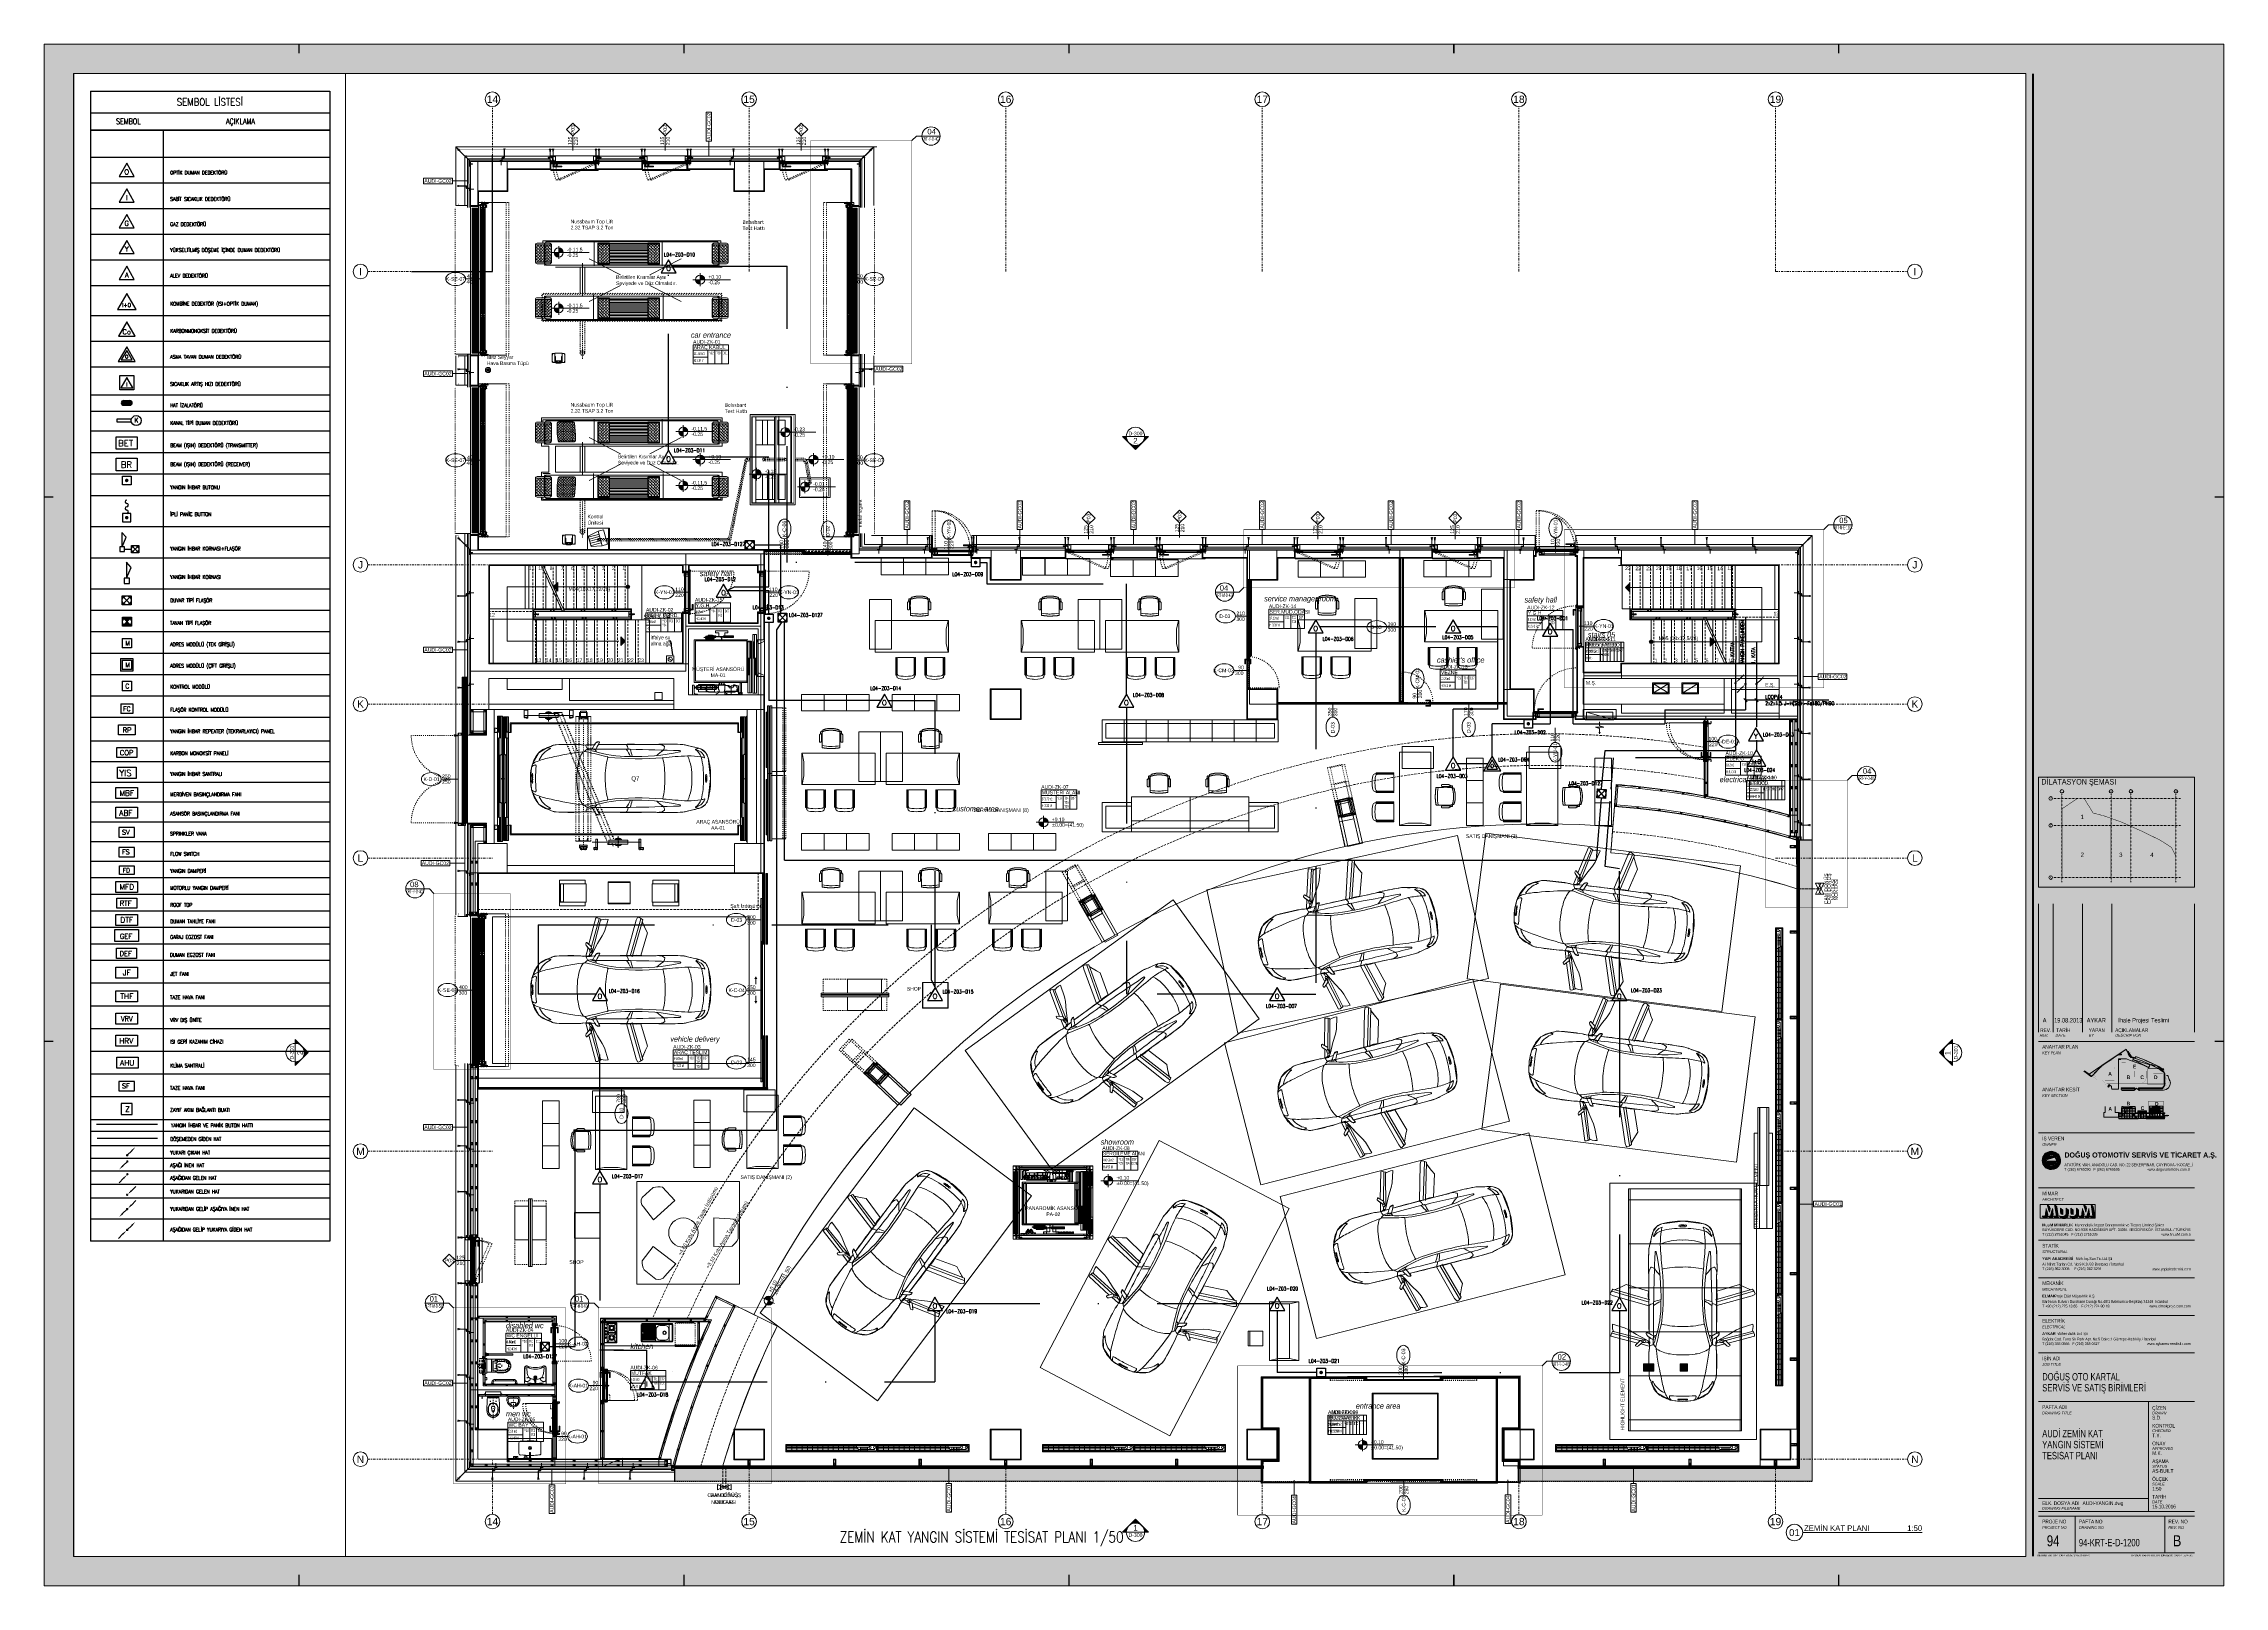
# Paper-space layout '94-KRT-E-D-1200' of a CAD drawing. Extents: x 0 to 1189, y 0 to 841.
# The model-space entities are those that its viewports show. They can reach past a viewport. Long polylines and large blocks are cut down to what shows.
import ezdxf
from ezdxf import colors
from ezdxf.entities.mleader import LeaderData, LeaderLine
from ezdxf.enums import TextEntityAlignment as Align
from ezdxf.math import Vec2, Vec3
from ezdxf.xclip import XClip

# ---------------------------------------------------------------- set-up
doc = ezdxf.new("R2010")
doc.units = 0
doc.header["$MEASUREMENT"] = 0
doc.header["$XCLIPFRAME"] = 0
for name, pattern in [('ACAD_ISO05W100', [33, 24, -3, 0, -3, 0, -3]), ('DASHDOT', [25.4, 12.7, -6.35, 0, -6.35]), ('DASHDOT2', [0.5, 0.25, -0.125, 0, -0.125]), ('DASHED2', [0.375, 0.25, -0.125]), ('DOT2', [0.125, 0, -0.125]), ('HIDDEN', [0.375, 0.25, -0.125]), ('HIDDEN2', [4.7625, 3.175, -1.5875])]:
    doc.linetypes.add(name, pattern=pattern)
doc.layers.get('0').update_dxf_attribs({"color": 9, "lineweight": 9})
for name, color, linetype, lineweight in [('0 @ 1', 9, 'Continuous', 9), ('00', 9, 'Continuous', 9), ('01', 9, 'Continuous', 9), ('03', 18, 'Continuous', 9), ('03S', 255, 'Continuous', 9), ('04', 9, 'Continuous', 9), ('05', 9, 'Continuous', 9), ('05V', 9, 'Continuous', 9), ('06A', 9, 'Continuous', 9), ('06B', 9, 'Continuous', 9), ('06C', 9, 'Continuous', 9), ('06D', 9, 'Continuous', 9), ('07', 9, 'Continuous', 9), ('07K', 9, 'Continuous', 9), ('09', 9, 'Continuous', 9), ('10', 9, 'Continuous', 9), ('11', 9, 'Continuous', 9), ('12', 9, 'Continuous', 9), ('14', 9, 'Continuous', 9), ('15', 9, 'Continuous', 9), ('19', 9, 'Continuous', 9), ('19D', 9, 'DOT2', 9), ('20', 9, 'DOT2', 9), ('21', 9, 'Continuous', 9), ('22', 8, 'Continuous', 9), ('24', 9, 'DASHDOT2', 9), ('32', 9, 'Continuous', 9), ('32-ekipman', 9, 'Continuous', 9), ('33', 9, 'BATTING', 9), ('35', 9, 'Continuous', 9), ('40', 9, 'Continuous', 9), ('40A', 9, 'Continuous', 9), ('40B', 9, 'Continuous', 9), ('cam s', 8, 'Continuous', 9), ('E-ADRES MODÜLÜ (TEK GİRİŞLİ)', 7, 'Continuous', 30), ('E-ADRES MODÜLÜ (ÇİFT GİRİŞLİ)', 7, 'Continuous', 30), ('E-ALEV DEDEKTÖRÜ', 7, 'Continuous', 30), ('E-ASANSÖR BASINÇLANDIRMA FANI', 7, 'Continuous', 30), ('E-ASMA TAVAN DUMAN DEDEKTÖRÜ', 7, 'Continuous', 30), ('E-AŞAĞI İNEN HAT', 7, 'Continuous', 30), ('E-AŞAĞIDAN GELEN HAT', 7, 'Continuous', 30), ('E-AŞAĞIDAN GELİP YUKARIYA GİDEN HAT', 7, 'Continuous', 30), ('E-DEDEKTÖR NUMARALARI', 20, 'Continuous', 30), ('E-DUMAN EGZOST FANI', 7, 'Continuous', 30), ('E-DUMAN TAHLİYE FANI', 7, 'Continuous', 30), ('E-DUVAR TİPİ FLAŞÖR', 7, 'Continuous', 30), ('E-FLAŞÖR KONTROL MODÜLÜ', 7, 'Continuous', 30), ('E-FLOW SWITCH', 7, 'Continuous', 30), ('E-GARAJ EGZOST FANI', 7, 'Continuous', 30), ('E-GAZ DEDEKTÖRÜ', 7, 'Continuous', 30), ('E-HAT İZALATÖRÜ', 7, 'Continuous', 30), ('E-ISI GERİ KAZANIM', 7, 'Continuous', 30), ('E-İPLİ PANİC BUTTON', 7, 'Continuous', 30), ('E-JET FAN', 7, 'Continuous', 30), ('E-KABLO', 7, 'Continuous', 30), ('E-KANAL TİPİ DUMAN DEDEKTÖRÜ', 7, 'Continuous', 30), ('E-KARBON MONOKSİT PANELİ', 7, 'Continuous', 30), ('E-KARBONMONOKSİT DEDEKTÖRÜ', 7, 'Continuous', 30), ('E-KOMBİNE DEDEKTÖR (ISI+OPTİK DUMAN)', 7, 'Continuous', 30), ('E-KONTROL MODÜLÜ', 7, 'Continuous', 30), ('E-MERDİVEN BASINÇLANDIRMA FANI', 7, 'Continuous', 30), ('E-MOTORLU YANGIN DAMPERİ', 7, 'Continuous', 30), ('E-OPTİK DUMAN DEDEKTÖRÜ', 7, 'Continuous', 30), ('E-SABİT SICAKLIK DEDEKTÖRÜ', 7, 'Continuous', 30), ('E-SICAKLIK ARTIŞ HIZI DEDEKTÖRÜ', 7, 'Continuous', 30), ('E-SPRINKLER VANA', 7, 'Continuous', 30), ('E-TAVAN TİPİ FLAŞÖR', 7, 'Continuous', 30), ('E-TAZE HAVA FANI', 7, 'Continuous', 30), ('E-VRV DIŞ ÜNİTE', 7, 'Continuous', 30), ('E-YANGIN', 7, 'Continuous', 30), ('E-YANGIN DAMPERİ', 7, 'Continuous', 30), ('E-YANGIN İHBAR BUTONU', 7, 'Continuous', 30), ('E-YANGIN İHBAR KORNASI', 7, 'Continuous', 30), ('E-YANGIN İHBAR KORNASI+FLAŞÖR', 7, 'Continuous', 30), ('E-YANGIN İHBAR REPEATER (TEKRARLAYICI) PANEL', 7, 'Continuous', 30), ('E-YANGIN İHBAR SANTRALI', 7, 'Continuous', 30), ('E-YAZI', 7, 'Continuous', 30), ('E-YUKARI ÇIKAN HAT', 7, 'Continuous', 30), ('E-YUKARIDAN GELEN HAT', 7, 'Continuous', 30), ('E-YUKARIDAN GELİP AŞAĞIYA İNEN HAT', 7, 'Continuous', 30), ('E-YÜKSELTİLMİŞ DÖŞEME İÇİNDE DUMAN DEDEKTÖRÜ', 7, 'Continuous', 30), ('E-ZAYIF AKIM BAĞLANTI KUTUSU BUAT', 7, 'Continuous', 30), ('profiller', 8, 'Continuous', 9)]:
    doc.layers.add(name, color=color, linetype=linetype, lineweight=lineweight)
doc.styles.add('ANTET-TEXT', font='ARIALNB.TTF')
doc.styles.add('Arial', font='arial.ttf', dxfattribs={"height": 2.5})
doc.styles.add('E-YAZI', font='txttw.shx')
doc.styles.add('MuuM_TEXT-BOLD', font='ARIALNB.TTF')
doc.styles.add('MuuM_TEXT-ITALIC', font='ARIALNI.TTF')
doc.styles.add('MuuM_TEXT-STANDART', font='ARIALN.TTF')
doc.styles.add('ROMANS8', font='Txttw.shx')
doc.linetypes.add('BATTING', pattern='A,0.0001,-0.1,[134,ltypeshp.shx,S=0.1,R=0,X=-0.1,Y=0],-0.2,[134,ltypeshp.shx,S=0.1,R=180,X=0.1,Y=0],-0.1', length=0.4001)
pattern_1 = [(135, (54.08257, -143.59187), (0.058925565, 0.058925565), [])]
pattern_2 = [(45, (-54.08257, -143.59187), (-0.058925565, 0.058925565), [])]
pattern_3 = [(225, (-604.72494, -2171.82614), (-0.0883883476, 0.0883883476), []), (135, (-604.72494, -2171.82614), (0.0883883476, 0.0883883476), [])]

# ---------------------------------------------------------------- blocks, each defined once
blk = doc.blocks.new('MuuM_ANTET_CORNER')
blk.add_lwpolyline([(0, 50), (0, 0), (-50, 0)])
blk = doc.blocks.new('MuuM_ANTET_LINE')
at = {"const_width": 7.5}
blk.add_lwpolyline([(-50, 0), (0, 0)], dxfattribs=at)
blk = doc.blocks.new('0_logo-MuuM')
for points in [[(-344, 30), (-351, 55), (-352, 57), (-355, 71), (-356, 60), (-357, 52), (-362, 15), (-384, 15), (-369, 0), (-348, 0)], [(-326, 70), (-330, 82), (-348, 100), (-335, 56), (-333, 50), (-332, 45)], [(-307, 52), (-308, 61), (-309, 71), (-312, 57), (-313, 55), (-325, 15), (-340, 15), (-325, 0), (-311, 0), (-304, 26)], [(-277, 84), (-294, 100), (-281, 15), (-302, 15), (-287, 0), (-265, 0)], [(-235, 59), (-250, 74), (-250, 42), (-249, 36), (-248, 32), (-244, 29), (-234, 28), (-235, 34)], [(-160, 59), (-175, 74), (-175, 42), (-175, 36), (-173, 32), (-170, 29), (-159, 28), (-160, 34)], [(-62, 70), (-65, 82), (-83, 100), (-70, 56), (-69, 50), (-68, 45)], [(-39, 26), (-43, 52), (-44, 61), (-45, 71), (-48, 57), (-48, 55), (-60, 15), (-75, 15), (-60, 0), (-46, 0)], [(-13, 84), (-29, 100), (-16, 15), (-38, 15), (-22, 0), (0, 0)]]:
    blk.add_hatch(color=256).paths.add_polyline_path(points)
h = blk.add_hatch(color=256)
edge = h.paths.add_edge_path()
edge.add_line((-197, 16), (-196, 18))
edge.add_line((-196, 18), (-195, 26))
edge.add_line((-195, 26), (-194, 35))
edge.add_line((-194, 35), (-194, 59))
edge.add_line((-194, 59), (-210, 74))
edge.add_line((-210, 74), (-210, 44))
edge.add_line((-210, 44), (-210, 35))
edge.add_line((-210, 35), (-211, 29))
edge.add_line((-211, 29), (-213, 25))
edge.add_line((-213, 25), (-217, 21))
edge.add_line((-217, 21), (-221, 17))
edge.add_line((-221, 17), (-226, 15))
edge.add_line((-226, 15), (-233, 13))
edge.add_line((-233, 13), (-240, 13))
edge.add_line((-240, 13), (-247, 13))
edge.add_line((-247, 13), (-253, 15))
edge.add_line((-253, 15), (-258, 17))
edge.add_arc((-227, 31), 33.9, 205.3938, 332.8608)
h = blk.add_hatch(color=256)
edge = h.paths.add_edge_path()
edge.add_line((-123, 14), (-124, 15))
edge.add_line((-124, 15), (-123, 15))
edge.add_arc((-153, 31), 33.9, 331.3342, 332.8608)
edge.add_line((-123, 16), (-121, 18))
edge.add_line((-121, 18), (-120, 26))
edge.add_line((-120, 26), (-120, 35))
edge.add_line((-120, 35), (-120, 59))
edge.add_line((-120, 59), (-135, 74))
edge.add_line((-135, 74), (-135, 44))
edge.add_line((-135, 44), (-135, 35))
edge.add_line((-135, 35), (-136, 29))
edge.add_line((-136, 29), (-138, 25))
edge.add_line((-138, 25), (-142, 21))
edge.add_line((-142, 21), (-146, 17))
edge.add_line((-146, 17), (-152, 15))
edge.add_line((-152, 15), (-158, 13))
edge.add_line((-158, 13), (-165, 13))
edge.add_line((-165, 13), (-172, 13))
edge.add_line((-172, 13), (-179, 15))
edge.add_line((-179, 15), (-183, 17))
edge.add_arc((-153, 31), 33.9, 205.3938, 329.7663)
h = blk.add_hatch(color=256)
edge = h.paths.add_edge_path()
edge.add_line((-80, 30), (-87, 55))
edge.add_line((-87, 55), (-88, 57))
edge.add_line((-88, 57), (-91, 71))
edge.add_line((-91, 71), (-92, 60))
edge.add_line((-92, 60), (-93, 52))
edge.add_line((-93, 52), (-98, 15))
edge.add_line((-98, 15), (-118, 15))
edge.add_arc((-148, 31), 33.9, 329.7663, 331.3342, ccw=False)
edge.add_line((-118, 14), (-104, 0))
edge.add_line((-104, 0), (-83, 0))
edge.add_line((-83, 0), (-80, 30))
for points in [[(-344, 30), (-351, 55), (-352, 57), (-355, 71), (-356, 60), (-357, 52), (-362, 15), (-384, 15), (-369, 0), (-348, 0)], [(-326, 70), (-330, 82), (-348, 100), (-335, 56), (-333, 50), (-332, 45)], [(-307, 52), (-308, 61), (-309, 71), (-312, 57), (-313, 55), (-325, 15), (-340, 15), (-325, 0), (-311, 0), (-304, 26)], [(-277, 84), (-294, 100), (-281, 15), (-302, 15), (-287, 0), (-265, 0)], [(-235, 59), (-250, 74), (-250, 42), (-249, 36), (-248, 32), (-244, 29), (-234, 28), (-235, 34)], [(-160, 59), (-175, 74), (-175, 42), (-175, 36), (-173, 32), (-170, 29), (-159, 28), (-160, 34)], [(-62, 70), (-65, 82), (-83, 100), (-70, 56), (-69, 50), (-68, 45)], [(-39, 26), (-43, 52), (-44, 61), (-45, 71), (-48, 57), (-48, 55), (-60, 15), (-75, 15), (-60, 0), (-46, 0)], [(-13, 84), (-29, 100), (-16, 15), (-38, 15), (-22, 0), (0, 0)]]:
    blk.add_lwpolyline(points, close=True)
for points in [[(-197, 16), (-196, 18), (-195, 26), (-194, 35), (-194, 59), (-210, 74), (-210, 44), (-210, 35), (-211, 29), (-213, 25), (-217, 21), (-221, 17), (-226, 15), (-233, 13), (-240, 13), (-247, 13), (-253, 15), (-258, 17, 0.62164)], [(-123, 14), (-124, 15), (-123, 15, 0.006661), (-123, 16), (-121, 18), (-120, 26), (-120, 35), (-120, 59), (-135, 74), (-135, 44), (-135, 35), (-136, 29), (-138, 25), (-142, 21), (-146, 17), (-152, 15), (-158, 13), (-165, 13), (-172, 13), (-179, 15), (-183, 17, 0.603075)], [(-80, 30), (-87, 55), (-88, 57), (-91, 71), (-92, 60), (-93, 52), (-98, 15), (-118, 15, -0.006841), (-118, 14), (-104, 0), (-83, 0)]]:
    blk.add_lwpolyline(points, format="xyb", close=True)
at = {"layer": '40'}
blk.add_lwpolyline([(0, 0), (-400, 0), (-400, 100), (0, 100)], close=True, dxfattribs=at)
blk = doc.blocks.new('0_aks')
at = {"linetype": 'Continuous'}
blk.add_circle((0, 0), 2, dxfattribs=at)
at = {"style": 'Arial'}
blk.add_attdef('AKS', text='', height=2, dxfattribs=at).set_placement((0, 0), align=Align.MIDDLE_CENTER)
blk = doc.blocks.new('p-dilatasyon şeması')
at = {"layer": '03'}
blk.add_lwpolyline([(-40, 477.9), (640, 477.9), (640, -2.1), (-40, -2.1)], close=True, dxfattribs=at)
at = {"layer": '06A', "const_width": 2}
for points in [[(276.3, 267.4), (62.1, 267.4), (62.1, 339.5), (129.4, 385.2), (158.9, 385.2), (198.1, 321.5), (246.8, 308.6), (276.3, 298.2)], [(362.9, 40), (276.5, 40), (276.5, 298.1), (319.8, 282.8), (362.9, 263.5)], [(276.3, 40), (62.1, 40), (62.1, 267.2), (276.3, 267.2)], [(362.9, 40), (363.1, 263.4), (415.6, 239.9), (491, 202.6), (509.1, 191.3), (540.2, 171), (559.1, 132.7), (559.1, 40)]]:
    blk.add_lwpolyline(points, close=True, dxfattribs=at)
at = {"layer": '24', "ltscale": 2}
for points in [[(24.9, 385.2), (579.1, 385.2)], [(62.1, 20), (62.1, 404)], [(276.5, 20), (276.5, 404)], [(363.3, 20), (363.3, 404)], [(559.1, 20), (559.1, 404)], [(559.3, 20), (559.3, 404)], [(24.9, 267.4), (579.1, 267.4)], [(24.9, 40), (579.1, 40)]]:
    blk.add_lwpolyline(points, dxfattribs=at)
at = {"layer": '24', "xscale": 4, "yscale": 4, "zscale": 4}
for p, values in [((12.9, 385.2), {'AKS': 'A'}), ((62.1, 416), {'AKS': '1'}), ((276.5, 416), {'AKS': '8'}), ((363.3, 416), {'AKS': '12'}), ((559.1, 416), {'AKS': '20'}), ((12.9, 267.4), {'AKS': 'E'}), ((12.9, 40), {'AKS': 'N'})]:
    blk.add_blockref('0_aks', p, dxfattribs=at).add_auto_attribs(values)
at = {"layer": '03', "attachment_point": 1, "style": 'MuuM_TEXT-STANDART'}
for s, width, insert, char_height in [('DİLATASYON ŞEMASI', 13138.198, (-28, 469.9), 24), ('1', 32.746, (143.3, 314.4), 19.2), ('2', 32.746, (143.3, 148.7), 19.2), ('3', 32.746, (311.6, 148.7), 19.2), ('4', 32.746, (447.6, 148.7), 19.2)]:
    blk.add_mtext_dynamic_manual_height_columns(s, width=width, gutter_width=200, heights=[0], dxfattribs=dict(at, insert=insert, char_height=char_height))
blk = doc.blocks.new('p-anahtar-plan_')
at = {"layer": '06D'}
h = blk.add_hatch(dxfattribs=at)
h.set_pattern_fill('GRASS', color=256, scale=50, style=0)
h.set_pattern_definition([(90, (-339322.194, 42421.93), (-35.355339, 35.355339), [9.375, -61.335678]), (45, (-339322.194, 42421.93), (-35.355339, 35.355339), [9.375, -40.625]), (135, (-339322.194, 42421.93), (-35.355339, -35.355339), [9.375, -40.625])])
h.paths.add_polyline_path([(3099, 7850), (3989, 7850), (4051, 7892), (3770, 8306)])
h = blk.add_hatch(color=256, dxfattribs=at)
h.dxf.hatch_style = 1
h.paths.add_polyline_path([(3757, 6626), (3757, 6674), (3781, 6650)])
h = blk.add_hatch(dxfattribs=at)
h.set_pattern_fill('_USER', color=256, scale=20, angle=30, pattern_type=0)
h.set_pattern_definition([(30, (-108715.084, 120), (-10, 17.320508), [])])
h.paths.add_polyline_path([(7823, 6849), (7860, 6990), (6714, 7295), (5826, 8735), (5650, 8735), (6614, 7171)])
h = blk.add_hatch(color=256, dxfattribs=at)
h.dxf.hatch_style = 1
h.paths.add_polyline_path([(5895, 8044), (5936, 8069), (5903, 8077)])
h = blk.add_hatch(dxfattribs=at)
h.set_pattern_fill('_USER', color=256, scale=20, angle=60, pattern_type=0)
h.set_pattern_definition([(60, (-108715.084, 120), (-17.320508, 10), [])])
h.paths.add_polyline_path([(12998, 4665), (13060, 4790), (12236, 5198), (12173, 5073)])
at = {"layer": '01', "const_width": 20, "elevation": 0}
blk.add_lwpolyline([(-455, 2510), (-455, 993, 0.4142136), (-280, 818), (1980, 818, 0.4142136), (2155, 993), (2155, 4028, 0.4142136), (1855, 4328), (-155, 4328, 0.4142136), (-455, 4028)], format="xyb", close=True, dxfattribs=at)
at = {"layer": '01', "const_width": 20}
for points in [[(7665, 3420), (5125, 3420), (5125, 5820), (4045, 5820), (4045, 1760), (3945, 1760), (3945, 0), (7765, 0), (7765, 1760), (7665, 1760)], [(11585, 3700), (11585, 60), (15285, 60), (15285, 2640), (12725, 2640), (12725, 3700)]]:
    blk.add_lwpolyline(points, close=True, dxfattribs=at)
blk.add_lwpolyline([(8545, 3420), (8545, 0), (9355, 0), (9355, 295), (9675, 295), (9675, 115, 0.2627786), (10745, 1399), (10745, 3420)], format="xyb", close=True, dxfattribs=at)
at = {"layer": '06D'}
for points in [[(6218, 6383), (8560, 5556), (10025, 5000), (11432, 4338), (11801, 5180), (10827, 5617), (9632, 6154), (7810, 6797), (7203, 6958), (6578, 7124), (5276, 9237), (5237, 9301), (3245, 7949), (3245, 7949), (3245, 7949), (3245, 7949), (3245, 7949), (-1307, 4858), (-3955, 2064, -0.4142136), (-4371, 1980), (-4401, 1999), (-5275, 2625), (-6249, 3345), (-4073, 2005), (-3985, 2092), (-1336, 4886), (5250, 9356), (5307, 9264), (6604, 7158), (7213, 6997), (7821, 6835), (9647, 6191), (10844, 5654), (12041, 5116), (12983, 4650), (13926, 4184), (14379, 3902), (14677, 3708), (15686, 3051), (15830, 2769), (15830, -479), (15087, -1500), (15087, -1500), (8665, -1500), (8665, -1200), (8705, -1200), (8705, -1460), (15067, -1460), (15067, -1460), (15790, -466), (15790, 2760), (15655, 3023), (14655, 3674), (14358, 3868), (13906, 4149), (12966, 4614), (12024, 5080), (11838, 5164), (11452, 4284), (10009, 4963), (8546, 5519), (6200, 6347), (6218, 6383)], [(3245, 6750), (5009, 6750, -0.0850742), (5342, 6693), (6218, 6383)], [(-6225, 3377), (-5251, 2657), (-4378, 2032), (-4349, 2013, 0.2460123), (-4109, 1988, 0.2460123)], [(16323, 2162, -0.3246729), (16736, 2012, 0.0443791), (17207, 817, -0.1355158), (17349, 155, -0.3824074), (15520, -1802), (8968, -1862, -0.4169076), (8665, -1562), (8665, -1500)], [(487, -988), (448, -588), (831, -425), (1126, -616), (1262, -845), (1294, -1265, 0.2915576), (1521, -1500), (1521, -1500), (3205, -1500)], [(3945, -1500), (3945, -1606, 0.4126682), (4243, -1906), (7348, -1877)], [(7348, -1877), (7348, -1877, 0.4115246), (7645, -1577), (7645, -1500)]]:
    blk.add_lwpolyline(points, format="xyb", dxfattribs=at)
at = {"layer": '06D', "ltscale": 2, "const_width": 10}
blk.add_lwpolyline([(5215, 9335), (5306, 9264), (5447, 9241), (5889, 9271), (6925, 7590), (7969, 7313), (9832, 6655), (12254, 5569), (14170, 4621), (14648, 4324), (15755, 3603), (15759, 3305), (17096, 596), (15581, -1500), (2401, -1500), (2278, -1451), (2051, -1364), (412, -710), (-403, -375), (-1082, 17), (-1082, 17), (-4229, 2150), (-4726, 2585)], close=True, dxfattribs=at)
at = {"layer": '06D', "linetype": 'ACAD_ISO05W100', "ltscale": 0.05, "const_width": 10}
blk.add_lwpolyline([(5504, 8944), (6604, 7158), (7821, 6835), (9647, 6191), (12041, 5116), (13926, 4184), (14379, 3902), (15259, 3329), (15261, 3185), (16514, 645), (16048, 0), (0, 0), (0, 0), (0, 0), (0, 0), (-182, 75), (-817, 441), (-4085, 2657), (5219, 8975), (5432, 8940), (5504, 8944)], dxfattribs=at)
at = {"layer": '06D'}
for points in [[(-3955, 2064), (-1307, 4858), (1641, 6859)], [(3245, -1500), (3245, 6750), (3245, 6750), (3245, 6750), (3245, 6750), (3245, 6750), (3205, 6750), (3205, -1500), (3245, -1500), (3245, -1500)], [(3245, 6710), (3245, 6750), (3855, 6750), (3855, 6710), (3743, 6710), (3743, 6710), (3245, 6710), (3245, 6710), (3245, 6710), (3245, 6710), (3245, 6710), (3245, 6710), (3245, 6710), (3245, 6710), (3245, 6710)], [(3245, 6550), (3245, 6590), (3855, 6590), (3855, 6550), (3743, 6550), (3743, 6550), (3245, 6550), (3245, 6550), (3245, 6550), (3245, 6550), (3245, 6550), (3245, 6550), (3245, 6550), (3245, 6550), (3245, 6550)], [(3757, 6650), (3393, 6650), (3333, 6650), (3333, 6710)], [(3393, 6590), (3393, 6710)], [(3421, 6590), (3421, 6710)], [(3449, 6590), (3449, 6710)], [(3477, 6590), (3477, 6710)], [(3505, 6590), (3505, 6710)], [(3533, 6590), (3533, 6710)], [(3561, 6590), (3561, 6710)], [(3589, 6590), (3589, 6710)], [(3617, 6590), (3617, 6710)], [(3645, 6590), (3645, 6710)], [(3673, 6590), (3673, 6710)], [(3701, 6590), (3701, 6710)], [(3729, 6590), (3729, 6710)], [(3757, 6590), (3757, 6710)], [(6388, 7433), (6226, 7334), (5796, 8032), (5830, 8053), (6239, 7389), (6367, 7467)], [(5852, 8017), (5980, 8096)], [(5867, 7993), (5994, 8072)], [(5881, 7969), (6009, 8048)], [(5896, 7945), (6024, 8024)], [(5911, 7922), (6038, 8000)], [(6303, 7428), (5916, 8056)], [(5925, 7898), (6053, 7976)], [(5940, 7874), (6068, 7953)], [(5955, 7850), (6082, 7929)], [(5969, 7826), (6097, 7905)], [(5984, 7802), (6112, 7881)], [(5999, 7779), (6126, 7857)], [(6077, 7651), (6205, 7730)], [(6092, 7627), (6220, 7706)], [(6107, 7603), (6234, 7682)], [(6121, 7579), (6249, 7658)], [(6136, 7556), (6264, 7634)], [(6151, 7532), (6279, 7610)], [(6166, 7508), (6293, 7587)], [(6180, 7484), (6308, 7563)], [(6195, 7460), (6323, 7539)], [(6210, 7436), (6337, 7515)], [(6224, 7413), (6352, 7491)], [(8560, 5556), (7010, 6104), (7303, 6932)], [(7303, 6932), (7010, 6104)], [(11780, 5131), (7156, 6518), (11436, 4347)], [(7795, 6841), (7795, 6841)], [(-6040, 3439), (-4039, 1980)], [(-4799, 2535), (-1336, 4886)], [(11432, 4338), (10025, 5000), (8560, 5556)], [(11496, 4160), (11496, 4162)], [(13913, 4194), (14160, 4580)], [(14160, 4580), (15299, 3577), (13913, 4194)], [(15423, 3770), (15175, 3384)], [(7605, -1200), (3945, -1200), (3945, -1240), (7605, -1240)], [(3945, -1460), (3945, -1500), (7645, -1500), (7645, -1200), (7605, -1200), (7605, -1460), (3945, -1460)], [(7476, -1876), (7476, -1876), (8155, -1250), (8838, -1864), (8838, -1864)], [(7605, -1500), (7605, -1500)], [(8705, -1240), (15227, -1240), (15256, -1200), (15256, -1200), (15256, -1200), (8705, -1200)], [(15087, -1500), (15830, -479), (15830, -479)], [(15087, -1500), (15830, -479)]]:
    blk.add_lwpolyline(points, dxfattribs=at)
for points in [[(3099, 7850), (3989, 7850), (4051, 7892), (3770, 8306)], [(3757, 6626), (3757, 6674), (3781, 6650)], [(7833, 6831), (7878, 7001), (6723, 7308), (5835, 8750), (5623, 8750), (6604, 7158)], [(7823, 6849), (7860, 6990), (6714, 7295), (5826, 8735), (5650, 8735), (6614, 7171)], [(5895, 8044), (5936, 8069), (5903, 8077)], [(7878, 7001), (7952, 7277), (8547, 7067), (9292, 6804), (9818, 6618), (10714, 6216), (12237, 5533), (13194, 5059), (14150, 4586), (15510, 3715), (15531, 3748), (14170, 4621), (13212, 5095), (12254, 5569), (10730, 6253), (9832, 6655), (9305, 6842), (8560, 7105), (7924, 7329), (7840, 7011)], [(13005, 4645), (13080, 4796), (12229, 5219), (12153, 5066)], [(12998, 4665), (13060, 4790), (12236, 5198), (12173, 5073)], [(277, -853), (635, -298), (831, -425), (487, -988)]]:
    blk.add_lwpolyline(points, close=True, dxfattribs=at)
at = {"layer": '21', "style": 'MuuM_TEXT-BOLD'}
for s, p in [('A', (408, 2170)), ('B', (5419, 1199)), ('E', (7135, 4112)), ('C', (9154, 1199)), ('D', (12859, 1199))]:
    blk.add_text(s, height=1000, dxfattribs=at).set_placement(p)
blk = doc.blocks.new('p-vw-doğrama')
blk.add_lwpolyline([(2.5, -30), (2.5, 0), (-2.5, 0), (-2.5, -30)], close=True)
blk = doc.blocks.new('*U190')
for points in [[(5, 210), (5, 205), (-10, 205), (-10, 210)], [(-5, 205), (-5, 1), (-10, 1), (-10, 205)], [(5, 0), (-10, 0), (-10, 205), (5, 205)]]:
    blk.add_lwpolyline(points, close=True)
blk = doc.blocks.new('prf-10x10')
blk.add_lwpolyline([(-5, -5), (5, -5), (5, 5), (-5, 5)], close=True)
at = {"color": 255}
blk.add_solid([(-5, -5), (5, -5), (-5, 5), (5, 5)], dxfattribs=at)
at = {"layer": '10'}
blk.add_point((0, 0), dxfattribs=at)
blk = doc.blocks.new('p-doğrama')
blk.add_lwpolyline([(-3, 20), (-3, 0), (3, 0), (3, 20)], close=True)
blk = doc.blocks.new('ERG')
at = {"lineweight": 5, "ltscale": 0.5}
for p, q in [((27714, -7982), (27714, -7982)), ((27715, -7982), (27715, -7982)), ((27715, -7982), (27715, -7982)), ((27715, -7982), (27715, -7983)), ((27715, -7982), (27715, -7982)), ((27715, -7982), (27715, -7982)), ((27715, -7982), (27715, -7982)), ((27715, -7982), (27715, -7983)), ((27715, -7982), (27715, -7982)), ((27715, -7982), (27715, -7982)), ((27715, -7982), (27715, -7982)), ((27715, -7983), (27715, -7983)), ((27715, -7983), (27715, -7983)), ((27715, -7983), (27715, -7983)), ((27715, -7983), (27715, -7983)), ((27715, -7983), (27715, -7983)), ((27715, -7983), (27715, -7983)), ((27715, -7983), (27715, -7983)), ((27715, -7983), (27715, -7983)), ((27715, -7983), (27715, -7983)), ((27715, -7983), (27715, -7983)), ((27715, -7983), (27715, -7983)), ((27715, -7983), (27715, -7983)), ((27715, -7983), (27715, -7983)), ((27715, -7983), (27715, -7984)), ((27715, -7983), (27715, -7983)), ((27715, -7983), (27715, -7983)), ((27715, -7983), (27715, -7983)), ((27715, -7983), (27715, -7984)), ((27715, -7983), (27715, -7983)), ((27715, -7983), (27715, -7983)), ((27715, -7983), (27715, -7983)), ((27715, -7983), (27715, -7983)), ((27715, -7983), (27715, -7983)), ((27715, -7983), (27715, -7983)), ((27715, -7983), (27715, -7983)), ((27715, -7983), (27715, -7983)), ((27715, -7983), (27715, -7983)), ((27715, -7984), (27715, -7983)), ((27715, -7983), (27715, -7983)), ((27715, -7983), (27715, -7983)), ((27715, -7983), (27715, -7983)), ((27715, -7984), (27715, -7984)), ((27715, -7984), (27715, -7984)), ((27715, -7984), (27715, -7984)), ((27715, -7984), (27715, -7984)), ((27715, -7984), (27715, -7984)), ((27715, -7984), (27715, -7984)), ((27715, -7984), (27715, -7984)), ((27715, -7984), (27715, -7984)), ((27715, -7984), (27715, -7984)), ((27715, -7984), (27715, -7984)), ((27715, -7984), (27715, -7984)), ((27715, -7984), (27715, -7984)), ((27715, -7984), (27715, -7984)), ((27715, -7984), (27715, -7984)), ((27715, -7984), (27715, -7984)), ((27715, -7984), (27715, -7984)), ((27715, -7984), (27715, -7984)), ((27715, -7984), (27715, -7984)), ((27715, -7984), (27715, -7984)), ((27715, -7984), (27715, -7984)), ((27715, -7984), (27715, -7984)), ((27715, -7984), (27715, -7984)), ((27715, -7984), (27715, -7984)), ((27715, -7984), (27715, -7984)), ((27715, -7984), (27715, -7984)), ((27715, -7984), (27715, -7984)), ((27715, -7984), (27715, -7984)), ((27715, -7984), (27715, -7984)), ((27715, -7984), (27715, -7984)), ((27715, -7984), (27715, -7985)), ((27715, -7984), (27715, -7984)), ((27715, -7985), (27715, -7984)), ((27715, -7985), (27715, -7984)), ((27715, -7984), (27715, -7985)), ((27715, -7984), (27715, -7984)), ((27715, -7984), (27715, -7985)), ((27715, -7985), (27715, -7986)), ((27715, -7985), (27715, -7986)), ((27715, -7985), (27715, -7985)), ((27715, -7985), (27715, -7985)), ((27715, -7985), (27715, -7985)), ((27715, -7985), (27715, -7985)), ((27715, -7985), (27715, -7985)), ((27715, -7985), (27715, -7985)), ((27715, -7985), (27715, -7985)), ((27715, -7985), (27715, -7985)), ((27715, -7985), (27715, -7985)), ((27715, -7985), (27715, -7985)), ((27715, -7985), (27715, -7985)), ((27715, -7985), (27715, -7985)), ((27715, -7985), (27715, -7985)), ((27715, -7985), (27715, -7985)), ((27715, -7985), (27715, -7985)), ((27715, -7985), (27715, -7985)), ((27715, -7985), (27715, -7985)), ((27715, -7985), (27715, -7985)), ((27715, -7985), (27715, -7985)), ((27715, -7985), (27715, -7985)), ((27715, -7985), (27715, -7985)), ((27715, -7985), (27715, -7985)), ((27715, -7985), (27715, -7985)), ((27715, -7985), (27715, -7985)), ((27715, -7985), (27715, -7985)), ((27715, -7985), (27715, -7985)), ((27715, -7985), (27715, -7985)), ((27715, -7985), (27715, -7985)), ((27715, -7985), (27715, -7985)), ((27715, -7985), (27715, -7985)), ((27715, -7985), (27715, -7985)), ((27715, -7985), (27715, -7985)), ((27715, -7986), (27715, -7986)), ((27715, -7986), (27715, -7986)), ((27715, -7987), (27715, -7986)), ((27715, -7986), (27715, -7986)), ((27715, -7986), (27715, -7986)), ((27715, -7986), (27715, -7986)), ((27715, -7986), (27715, -7986)), ((27715, -7986), (27715, -7986)), ((27715, -7986), (27715, -7986)), ((27715, -7987), (27715, -7986)), ((27715, -7986), (27715, -7986)), ((27715, -7986), (27715, -7986)), ((27715, -7986), (27715, -7986)), ((27715, -7986), (27715, -7986)), ((27715, -7986), (27715, -7986)), ((27715, -7986), (27715, -7986)), ((27715, -7986), (27715, -7986)), ((27715, -7986), (27715, -7986)), ((27715, -7986), (27715, -7986)), ((27715, -7986), (27715, -7986)), ((27715, -7986), (27715, -7986)), ((27715, -7986), (27715, -7986)), ((27715, -7986), (27715, -7986)), ((27715, -7986), (27715, -7986)), ((27715, -7986), (27715, -7986)), ((27715, -7986), (27715, -7986)), ((27715, -7986), (27715, -7986)), ((27715, -7986), (27715, -7986)), ((27715, -7986), (27715, -7986)), ((27715, -7986), (27715, -7986)), ((27715, -7986), (27715, -7986)), ((27715, -7986), (27715, -7986)), ((27715, -7986), (27715, -7986))]:
    blk.add_line(p, q, dxfattribs=at)
blk.add_line((27715, -7982), (27714, -7982))
blk.add_lwpolyline([(27715, -7982), (27715, -7982), (27715, -7982), (27715, -7982)], dxfattribs=at)
for centre, radius, start, end in [((27715, -7983), 0.789, 97.50951, 125.24269), ((27715, -7983), 0.789, 54.75731, 82.49049), ((27715, -7986), 0.02, 180, 199.11162), ((27715, -7986), 0.02, 335.32512, 0)]:
    blk.add_arc(centre, radius, start, end, dxfattribs=at)
blk = doc.blocks.new('48hb-16')
blk.add_line((-5, 0), (5, 0))
blk.add_lwpolyline([(-1, -7), (-2, -7), (-1, -7), (-1, -5), (-2, -5), (-1, -5), (-1, -4, 0.17632698), (-2, -3), (-5, 0), (-5, 0), (5, 0), (5, 0), (2, -3, 0.17632698), (1, -4), (1, -6), (2, -6), (1, -6), (1, -8), (2, -8), (1, -8), (1, -10), (2, -10), (1, -10), (1, -12), (2, -12), (1, -12), (1, -14), (1, -14), (1, -15), (0, -16), (-1, -15), (-1, -15), (-1, -15), (-1, -13), (-2, -13), (-1, -13), (-1, -11), (-2, -11), (-1, -11), (-1, -9), (-2, -9), (-1, -9)], format="xyb", close=True)
blk = doc.blocks.new('K-BASKI ÇITASI')
blk.add_lwpolyline([(0, 2), (0, -2), (0, -2), (0, 2)], close=True)
at = {"layer": '10', "color": 252, "extrusion": (0, 0, -1)}
ref = blk.add_blockref('48hb-16', (-1, 0), dxfattribs=dict(at, xscale=-0.15, yscale=0.3, zscale=2, rotation=90))
XClip(ref).set_block_clipping_path([(-16.6666666667, -4.0868232425), (16.6666666666, -2.4201565759)])
blk = doc.blocks.new('p-giy_profil')
blk.add_lwpolyline([(-3, 25), (-3, 0), (3, 0), (3, 25)], close=True)
blk = doc.blocks.new('k-anahtar-plan_')
at = {"layer": '06D'}
h = blk.add_hatch(dxfattribs=at)
h.set_pattern_fill('ANSI33', color=256, scale=50)
h.set_pattern_definition([(45, (-389655.117, 9960.489), (-8.83883476, 8.83883476), []), (45, (-389646.278, 9960.489), (-8.83883476, 8.83883476), [6.25, -3.125])])
h.paths.add_polyline_path([(850, 600), (40, 600), (40, 625), (875, 625), (875, 600), (875, 565), (850, 565)])
h = blk.add_hatch(dxfattribs=at)
h.set_pattern_fill('ANSI33', color=256, scale=50)
h.set_pattern_definition([(45, (758.997, 1430), (-8.8388, 8.8388), []), (45, (767.836, 1430), (-8.8388, 8.8388), [6.25, -3.125])])
h.paths.add_polyline_path([(750, 1430), (750, 1480), (780, 1480), (780, 1430)])
h = blk.add_hatch(dxfattribs=at)
h.set_pattern_fill('ANSI33', color=256, scale=50)
h.set_pattern_definition([(45, (-240057.11, 29250.938), (-8.83883476, 8.83883476), []), (45, (-240048.271, 29250.938), (-8.83883476, 8.83883476), [6.25, -3.125])])
h.paths.add_polyline_path([(2960, 1190), (2975, 1190), (2975, 1160), (2960, 1160)])
h = blk.add_hatch(dxfattribs=at)
h.set_pattern_fill('ANSI33', color=256, scale=50)
h.set_pattern_definition([(45, (-240057.11, 29040.938), (-8.83883476, 8.83883476), []), (45, (-240048.271, 29040.938), (-8.83883476, 8.83883476), [6.25, -3.125])])
h.paths.add_polyline_path([(2960, 980), (2975, 980), (2975, 950), (2960, 950)])
h = blk.add_hatch(dxfattribs=at)
h.set_pattern_fill('ANSI37', color=256, scale=50)
h.set_pattern_definition([(45, (-258577.1097, 29250.938), (-4.41941738, 4.41941738), []), (135, (-258577.1097, 29250.938), (-4.41941738, -4.41941738), [])])
h.paths.add_polyline_path([(3660, 1340), (3660, 1420), (3675, 1420), (3675, 1340)])
h = blk.add_hatch(dxfattribs=at)
h.set_pattern_fill('ANSI33', color=256, scale=50)
h.set_pattern_definition([(45, (778.997, 1430), (-8.838835, 8.838835), []), (45, (787.836, 1430), (-8.838835, 8.838835), [6.25, -3.125])])
h.paths.add_polyline_path([(4550, 1430), (4550, 1480), (4520, 1480), (4520, 1430)])
h = blk.add_hatch(dxfattribs=at)
h.set_pattern_fill('ANSI33', color=256, scale=50)
h.set_pattern_definition([(45, (-238292.11, 28430.938), (-8.83883476, 8.83883476), []), (45, (-238283.271, 28430.938), (-8.83883476, 8.83883476), [6.25, -3.125])])
h.paths.add_polyline_path([(4725, 370), (4740, 370), (4740, 340), (4725, 340)])
h = blk.add_hatch(dxfattribs=at)
h.set_pattern_fill('ANSI31', color=256, scale=0.05, angle=90, style=0)
h.set_pattern_definition([(135, (6343.25485, 1971.90184), (-0.1122532, -0.1122532), [])])
edge = h.paths.add_edge_path()
edge.add_arc((6430, 2174), 0.625, 202.661197, 242.799998, ccw=False)
edge.add_arc((6430, 2173), 0.162, 27.039991, 89.897306)
edge.add_line((6430, 2173), (6430, 2173))
edge.add_line((6430, 2173), (6430, 2173))
edge.add_line((6430, 2173), (6430, 2173))
edge.add_line((6430, 2173), (6430, 2173))
edge.add_line((6430, 2173), (6430, 2173))
edge.add_line((6430, 2173), (6430, 2173))
edge.add_line((6430, 2173), (6430, 2173))
edge.add_line((6430, 2173), (6430, 2173))
edge.add_line((6430, 2173), (6430, 2173))
edge.add_line((6430, 2173), (6430, 2173))
edge.add_line((6430, 2173), (6430, 2173))
edge.add_line((6430, 2173), (6430, 2173))
edge.add_line((6430, 2173), (6430, 2173))
edge.add_line((6430, 2173), (6430, 2173))
edge.add_line((6430, 2173), (6430, 2173))
edge.add_line((6430, 2173), (6430, 2173))
edge.add_line((6430, 2173), (6430, 2173))
edge.add_line((6430, 2173), (6430, 2173))
edge.add_line((6430, 2173), (6430, 2173))
edge.add_line((6430, 2173), (6430, 2173))
edge.add_line((6430, 2173), (6430, 2173))
edge.add_line((6430, 2173), (6430, 2173))
edge.add_line((6430, 2173), (6430, 2173))
edge.add_line((6430, 2173), (6429, 2173))
edge.add_line((6429, 2173), (6429, 2173))
edge.add_line((6429, 2173), (6429, 2173))
edge.add_line((6429, 2173), (6429, 2173))
edge.add_line((6429, 2173), (6429, 2173))
edge.add_line((6429, 2173), (6429, 2173))
edge.add_line((6429, 2173), (6429, 2173))
edge.add_line((6429, 2173), (6429, 2173))
edge.add_line((6429, 2173), (6429, 2173))
edge.add_line((6429, 2173), (6429, 2173))
edge.add_line((6429, 2173), (6429, 2173))
edge.add_line((6429, 2173), (6429, 2173))
edge.add_line((6429, 2173), (6429, 2173))
edge.add_line((6429, 2173), (6429, 2173))
edge.add_line((6429, 2173), (6429, 2173))
edge.add_line((6429, 2173), (6429, 2173))
edge.add_line((6429, 2173), (6429, 2173))
edge.add_line((6429, 2173), (6429, 2173))
edge.add_line((6429, 2173), (6429, 2173))
edge.add_line((6429, 2173), (6429, 2173))
edge.add_line((6429, 2173), (6429, 2173))
edge.add_line((6429, 2173), (6429, 2173))
edge.add_line((6429, 2173), (6429, 2173))
edge.add_line((6429, 2173), (6429, 2173))
edge.add_line((6429, 2173), (6429, 2173))
edge.add_line((6429, 2173), (6429, 2173))
edge.add_line((6429, 2173), (6429, 2173))
edge.add_line((6429, 2173), (6429, 2173))
edge.add_line((6429, 2173), (6429, 2173))
edge.add_line((6429, 2173), (6429, 2173))
edge.add_line((6429, 2173), (6429, 2173))
edge.add_line((6429, 2173), (6429, 2173))
edge.add_line((6429, 2173), (6429, 2173))
edge.add_line((6429, 2173), (6429, 2173))
edge.add_line((6429, 2173), (6429, 2173))
edge.add_line((6429, 2173), (6429, 2173))
edge.add_line((6429, 2173), (6429, 2173))
edge.add_line((6429, 2173), (6429, 2173))
edge.add_line((6429, 2173), (6429, 2173))
edge.add_line((6429, 2173), (6429, 2173))
edge.add_line((6429, 2173), (6429, 2173))
edge.add_line((6429, 2173), (6429, 2173))
edge.add_line((6429, 2173), (6429, 2173))
edge.add_line((6429, 2173), (6429, 2173))
edge.add_line((6429, 2173), (6429, 2173))
edge.add_line((6429, 2173), (6429, 2173))
edge.add_line((6429, 2173), (6429, 2173))
edge.add_line((6429, 2173), (6429, 2173))
edge.add_line((6429, 2173), (6429, 2173))
edge.add_line((6429, 2173), (6429, 2173))
edge.add_line((6429, 2173), (6429, 2173))
edge.add_line((6429, 2173), (6429, 2173))
edge.add_line((6429, 2173), (6429, 2173))
edge.add_line((6429, 2173), (6429, 2173))
edge.add_line((6429, 2173), (6429, 2173))
edge.add_line((6429, 2173), (6429, 2173))
edge.add_line((6429, 2173), (6429, 2173))
edge.add_line((6429, 2173), (6429, 2173))
edge.add_line((6429, 2173), (6429, 2173))
edge.add_line((6429, 2173), (6429, 2173))
edge.add_line((6429, 2173), (6429, 2173))
edge.add_line((6429, 2173), (6429, 2173))
edge.add_line((6429, 2173), (6429, 2173))
edge.add_line((6429, 2173), (6429, 2173))
edge.add_line((6429, 2173), (6429, 2173))
edge.add_line((6429, 2173), (6429, 2173))
edge.add_line((6429, 2173), (6429, 2173))
edge.add_line((6429, 2173), (6429, 2173))
edge.add_line((6429, 2173), (6429, 2173))
edge.add_line((6429, 2173), (6429, 2173))
edge.add_line((6429, 2173), (6429, 2173))
edge.add_line((6429, 2173), (6429, 2173))
edge.add_line((6429, 2173), (6429, 2173))
edge.add_line((6429, 2173), (6429, 2173))
edge.add_line((6429, 2173), (6429, 2173))
edge.add_line((6429, 2173), (6429, 2173))
edge.add_line((6429, 2173), (6429, 2173))
edge.add_line((6429, 2173), (6429, 2173))
edge.add_line((6429, 2173), (6429, 2173))
edge.add_line((6429, 2173), (6429, 2173))
edge.add_line((6429, 2173), (6429, 2173))
edge.add_line((6429, 2173), (6429, 2173))
edge.add_line((6429, 2173), (6429, 2173))
edge.add_line((6429, 2173), (6429, 2173))
edge.add_line((6429, 2173), (6429, 2173))
edge.add_line((6429, 2173), (6429, 2173))
edge.add_line((6429, 2173), (6429, 2173))
edge.add_line((6429, 2173), (6429, 2173))
edge.add_line((6429, 2173), (6429, 2173))
edge.add_line((6429, 2173), (6429, 2173))
edge.add_line((6429, 2173), (6429, 2173))
edge.add_line((6429, 2173), (6429, 2173))
edge.add_line((6429, 2173), (6429, 2173))
edge.add_line((6429, 2173), (6429, 2173))
edge.add_line((6429, 2173), (6429, 2173))
edge.add_line((6429, 2173), (6429, 2173))
edge.add_line((6429, 2173), (6429, 2173))
edge.add_line((6429, 2173), (6429, 2173))
edge.add_line((6429, 2173), (6429, 2173))
edge.add_line((6429, 2173), (6429, 2173))
edge.add_line((6429, 2173), (6429, 2173))
edge.add_line((6429, 2173), (6429, 2173))
edge.add_line((6429, 2173), (6429, 2173))
edge.add_line((6429, 2173), (6429, 2173))
edge.add_line((6429, 2173), (6429, 2173))
edge.add_line((6429, 2173), (6429, 2173))
edge.add_line((6429, 2173), (6429, 2173))
edge.add_line((6429, 2173), (6429, 2173))
edge.add_line((6429, 2173), (6429, 2173))
edge.add_line((6429, 2173), (6429, 2173))
edge.add_line((6429, 2173), (6429, 2173))
edge.add_line((6429, 2173), (6429, 2173))
edge.add_line((6429, 2173), (6429, 2173))
edge.add_line((6429, 2173), (6429, 2173))
edge.add_line((6429, 2173), (6429, 2173))
edge.add_line((6429, 2173), (6429, 2173))
edge.add_line((6429, 2173), (6429, 2173))
edge.add_line((6429, 2173), (6429, 2173))
edge.add_line((6429, 2173), (6429, 2173))
edge.add_line((6429, 2173), (6429, 2173))
edge.add_line((6429, 2173), (6429, 2173))
edge.add_line((6429, 2173), (6429, 2173))
edge.add_line((6429, 2173), (6429, 2173))
edge.add_line((6429, 2173), (6429, 2173))
edge.add_line((6429, 2173), (6429, 2173))
edge.add_line((6429, 2173), (6429, 2174))
edge.add_arc((6429, 2174), 0.03, 90, 180, ccw=False)
edge.add_line((6429, 2174), (6429, 2174))
edge.add_line((6429, 2174), (6429, 2174))
edge.add_line((6429, 2174), (6429, 2174))
edge.add_arc((6429, 2174), 0.05, 147.960594, 255.401464, ccw=False)
edge.add_arc((6429, 2174), 0.1, 116.3878, 147.960594, ccw=False)
edge.add_arc((6429, 2173), 0.662, 63.6122, 116.3878, ccw=False)
edge.add_arc((6430, 2174), 0.1, 32.039406, 63.6122, ccw=False)
edge.add_arc((6430, 2174), 0.05, -75.401464, 32.039406, ccw=False)
edge.add_line((6430, 2174), (6429, 2174))
edge.add_line((6429, 2174), (6429, 2174))
edge.add_line((6429, 2174), (6430, 2174))
edge.add_arc((6430, 2174), 0.05, 13.159788, 90, ccw=False)
edge.add_arc((6431, 2174), 0.763, 190.879844, 231.338181)
edge.add_arc((6430, 2173), 0.0486, -105.431714, 26.97073, ccw=False)
edge = h.paths.add_edge_path(flags=16)
edge.add_arc((6429, 2174), 0.03, 0, 79.175961, ccw=False)
edge.add_line((6429, 2174), (6429, 2174))
edge.add_arc((6429, 2174), 0.03, 270, 360, ccw=False)
edge.add_line((6429, 2174), (6429, 2174))
edge.add_arc((6429, 2174), 0.03, 180, 270, ccw=False)
edge.add_line((6429, 2174), (6429, 2174))
edge.add_arc((6429, 2174), 0.03, 100.824039, 180, ccw=False)
edge.add_arc((6429, 2173), 0.562, 79.175961, 100.824039, ccw=False)
h = blk.add_hatch(dxfattribs=at)
h.set_pattern_fill('ANSI33', color=256, scale=50)
h.set_pattern_definition([(45, (-236212.11, 29250.938), (-8.83883476, 8.83883476), []), (45, (-236203.271, 29250.938), (-8.83883476, 8.83883476), [6.25, -3.125])])
h.paths.add_polyline_path([(6805, 1190), (6820, 1190), (6820, 1160), (6805, 1160)])
h = blk.add_hatch(dxfattribs=at)
h.set_pattern_fill('ANSI33', color=256, scale=50)
h.set_pattern_definition([(45, (-236212.11, 29040.938), (-8.83883476, 8.83883476), []), (45, (-236203.271, 29040.938), (-8.83883476, 8.83883476), [6.25, -3.125])])
h.paths.add_polyline_path([(6805, 980), (6820, 980), (6820, 950), (6805, 950)])
h = blk.add_hatch(dxfattribs=at)
h.set_pattern_fill('ANSI33', color=256, scale=50)
h.set_pattern_definition([(45, (-236212.11, 28430.938), (-8.83883476, 8.83883476), []), (45, (-236203.271, 28430.938), (-8.83883476, 8.83883476), [6.25, -3.125])])
h.paths.add_polyline_path([(6805, 370), (6820, 370), (6820, 340), (6805, 340)])
h = blk.add_hatch(dxfattribs=at)
h.set_pattern_fill('DOTS', color=256, scale=100, angle=180)
h.set_pattern_definition([(270, (-5239.669, -9086.1874), (6.25, -3.125), [0, -6.25])])
h.paths.add_polyline_path([(7503, 1805), (7515, 1805), (7515, 2035), (7503, 2035)])
h = blk.add_hatch(color=256, dxfattribs=at)
h.dxf.hatch_style = 1
h.paths.add_polyline_path([(8420, 2958), (8420, 3030), (8445, 3030), (8445, 2958)])
h = blk.add_hatch(color=256, dxfattribs=at)
h.dxf.hatch_style = 1
h.paths.add_polyline_path([(8420, 2954), (8420, 2958), (12040, 2958), (12040, 2953), (12039, 2954), (12027, 2954), (12024, 2950), (12018, 2950), (12016, 2954), (12004, 2954), (12001, 2950), (11995, 2950), (11992, 2954), (11980, 2954), (11977, 2950), (11971, 2950), (11969, 2954), (11957, 2954), (11954, 2950), (11948, 2950), (11945, 2954), (11933, 2954), (11930, 2950), (11924, 2950), (11922, 2954), (11910, 2954), (11907, 2950), (11901, 2950), (11898, 2954), (11866, 2954), (11863, 2950), (11857, 2950), (11855, 2954), (11843, 2954), (11840, 2950), (11834, 2950), (11831, 2954), (11819, 2954), (11816, 2950), (11810, 2950), (11808, 2954), (11796, 2954), (11793, 2950), (11787, 2950), (11784, 2954), (11772, 2954), (11769, 2950), (11763, 2950), (11761, 2954), (11749, 2954), (11746, 2950), (11740, 2950), (11737, 2954), (11725, 2954), (11722, 2950), (11716, 2950), (11714, 2954), (11702, 2954), (11699, 2950), (11693, 2950), (11690, 2954), (11678, 2954), (11675, 2950), (11669, 2950), (11667, 2954), (11655, 2954), (11652, 2950), (11646, 2950), (11643, 2954), (11631, 2954), (11628, 2950), (11622, 2950), (11620, 2954), (11607, 2954), (11605, 2950), (11599, 2950), (11596, 2954), (11584, 2954), (11581, 2950), (11575, 2950), (11573, 2954), (11561, 2954), (11558, 2950), (11552, 2950), (11549, 2954), (11537, 2954), (11534, 2950), (11529, 2950), (11526, 2954), (11514, 2954), (11511, 2950), (11505, 2950), (11502, 2954), (11490, 2954), (11487, 2950), (11482, 2950), (11479, 2954), (11467, 2954), (11464, 2950), (11458, 2950), (11455, 2954), (11443, 2954), (11440, 2950), (11435, 2950), (11432, 2954), (11420, 2954), (11417, 2950), (11411, 2950), (11408, 2954), (11396, 2954), (11393, 2950), (11388, 2950), (11385, 2954), (11373, 2954), (11370, 2950), (11364, 2950), (11362, 2954), (11349, 2954), (11346, 2950), (11341, 2950), (11338, 2954), (11326, 2954), (11323, 2950), (11317, 2950), (11315, 2954), (11302, 2954), (11299, 2950), (11294, 2950), (11291, 2954), (11279, 2954), (11276, 2950), (11270, 2950), (11268, 2954), (11255, 2954), (11253, 2950), (11247, 2950), (11244, 2954), (11232, 2954), (11229, 2950), (11223, 2950), (11221, 2954), (11208, 2954), (11206, 2950), (11200, 2950), (11197, 2954), (11185, 2954), (11182, 2950), (11176, 2950), (11174, 2954), (11161, 2954), (11159, 2950), (11153, 2950), (11150, 2954), (11138, 2954), (11135, 2950), (11129, 2950), (11127, 2954), (11114, 2954), (11112, 2950), (11106, 2950), (11103, 2954), (11091, 2954), (11088, 2950), (11082, 2950), (11080, 2954), (11068, 2954), (11065, 2950), (11059, 2950), (11056, 2954), (11044, 2954), (11041, 2950), (11035, 2950), (11033, 2954), (11021, 2954), (11018, 2950), (11012, 2950), (11009, 2954), (10997, 2954), (10994, 2950), (10988, 2950), (10986, 2954), (10974, 2954), (10971, 2950), (10965, 2950), (10962, 2954), (10950, 2954), (10947, 2950), (10941, 2950), (10939, 2954), (10927, 2954), (10924, 2950), (10918, 2950), (10915, 2954), (10903, 2954), (10900, 2950), (10894, 2950), (10892, 2954), (10880, 2954), (10877, 2950), (10871, 2950), (10868, 2954), (10856, 2954), (10853, 2950), (10847, 2950), (10845, 2954), (10833, 2954), (10830, 2950), (10824, 2950), (10821, 2954), (10809, 2954), (10806, 2950), (10800, 2950), (10798, 2954), (10785, 2954), (10783, 2950), (10777, 2950), (10774, 2954), (10762, 2954), (10759, 2950), (10753, 2950), (10751, 2954), (10739, 2954), (10736, 2950), (10730, 2950), (10727, 2954), (10715, 2954), (10712, 2950), (10706, 2950), (10704, 2954), (10692, 2954), (10689, 2950), (10683, 2950), (10680, 2954), (10668, 2954), (10665, 2950), (10659, 2950), (10657, 2954), (10645, 2954), (10642, 2950), (10636, 2950), (10633, 2954), (10621, 2954), (10618, 2950), (10612, 2950), (10610, 2954), (10598, 2954), (10595, 2950), (10589, 2950), (10586, 2954), (10574, 2954), (10571, 2950), (10566, 2950), (10563, 2954), (10551, 2954), (10548, 2950), (10542, 2950), (10539, 2954), (10527, 2954), (10524, 2950), (10519, 2950), (10516, 2954), (10504, 2954), (10501, 2950), (10495, 2950), (10492, 2954), (10480, 2954), (10477, 2950), (10472, 2950), (10469, 2954), (10456, 2954), (10454, 2950), (10448, 2950), (10446, 2954), (10433, 2954), (10430, 2950), (10425, 2950), (10422, 2954), (10410, 2954), (10407, 2950), (10401, 2950), (10399, 2954), (10386, 2954), (10383, 2950), (10378, 2950), (10375, 2954), (10363, 2954), (10360, 2950), (10354, 2950), (10352, 2954), (10339, 2954), (10336, 2950), (10331, 2950), (10328, 2954), (10316, 2954), (10313, 2950), (10307, 2950), (10305, 2954), (10292, 2954), (10290, 2950), (10284, 2950), (10281, 2954), (10269, 2954), (10266, 2950), (10260, 2950), (10258, 2954), (10245, 2954), (10243, 2950), (10237, 2950), (10234, 2954), (10222, 2954), (10219, 2950), (10213, 2950), (10211, 2954), (10199, 2954), (10196, 2950), (10190, 2950), (10187, 2954), (10175, 2954), (10172, 2950), (10166, 2950), (10164, 2954), (10152, 2954), (10149, 2950), (10143, 2950), (10140, 2954), (10128, 2954), (10125, 2950), (10119, 2950), (10117, 2954), (10105, 2954), (10102, 2950), (10096, 2950), (10093, 2954), (10081, 2954), (10078, 2950), (10072, 2950), (10070, 2954), (10058, 2954), (10055, 2950), (10049, 2950), (10046, 2954), (10034, 2954), (10031, 2950), (10025, 2950), (10023, 2954), (10011, 2954), (10008, 2950), (10002, 2950), (9999, 2954), (9987, 2954), (9984, 2950), (9978, 2950), (9976, 2954), (9963, 2954), (9961, 2950), (9955, 2950), (9952, 2954), (9940, 2954), (9937, 2950), (9931, 2950), (9929, 2954), (9917, 2954), (9914, 2950), (9908, 2950), (9905, 2954), (9893, 2954), (9890, 2950), (9884, 2950), (9882, 2954), (9870, 2954), (9867, 2950), (9861, 2950), (9858, 2954), (9846, 2954), (9843, 2950), (9837, 2950), (9835, 2954), (9823, 2954), (9820, 2950), (9814, 2950), (9811, 2954), (9799, 2954), (9796, 2950), (9790, 2950), (9788, 2954), (9776, 2954), (9773, 2950), (9767, 2950), (9764, 2954), (9752, 2954), (9749, 2950), (9743, 2950), (9741, 2954), (9729, 2954), (9726, 2950), (9720, 2950), (9717, 2954), (9705, 2954), (9702, 2950), (9696, 2950), (9694, 2954), (9682, 2954), (9679, 2950), (9673, 2950), (9670, 2954), (9658, 2954), (9655, 2950), (9649, 2950), (9647, 2954), (9634, 2954), (9632, 2950), (9626, 2950), (9623, 2954), (9611, 2954), (9608, 2950), (9602, 2950), (9600, 2954), (9588, 2954), (9585, 2950), (9579, 2950), (9576, 2954), (9564, 2954), (9561, 2950), (9556, 2950), (9553, 2954), (9541, 2954), (9538, 2950), (9532, 2950), (9529, 2954), (9517, 2954), (9514, 2950), (9509, 2950), (9506, 2954), (9494, 2954), (9491, 2950), (9485, 2950), (9483, 2954), (9470, 2954), (9467, 2950), (9462, 2950), (9459, 2954), (9447, 2954), (9444, 2950), (9438, 2950), (9436, 2954), (9423, 2954), (9420, 2950), (9415, 2950), (9412, 2954), (9400, 2954), (9397, 2950), (9391, 2950), (9389, 2954), (9376, 2954), (9373, 2950), (9368, 2950), (9365, 2954), (9353, 2954), (9350, 2950), (9344, 2950), (9342, 2954), (9329, 2954), (9326, 2950), (9321, 2950), (9318, 2954), (9306, 2954), (9303, 2950), (9297, 2950), (9295, 2954), (9282, 2954), (9280, 2950), (9274, 2950), (9271, 2954), (9259, 2954), (9256, 2950), (9250, 2950), (9248, 2954), (9236, 2954), (9233, 2950), (9227, 2950), (9224, 2954), (9212, 2954), (9209, 2950), (9203, 2950), (9201, 2954), (9189, 2954), (9186, 2950), (9180, 2950), (9177, 2954), (9165, 2954), (9162, 2950), (9156, 2950), (9154, 2954), (9141, 2954), (9139, 2950), (9133, 2950), (9130, 2954), (9118, 2954), (9115, 2950), (9109, 2950), (9107, 2954), (9095, 2954), (9092, 2950), (9086, 2950), (9083, 2954), (9071, 2954), (9068, 2950), (9062, 2950), (9060, 2954), (9048, 2954), (9045, 2950), (9039, 2950), (9036, 2954), (9024, 2954), (9021, 2950), (9015, 2950), (9013, 2954), (9001, 2954), (8998, 2950), (8992, 2950), (8989, 2954), (8977, 2954), (8974, 2950), (8968, 2950), (8966, 2954), (8954, 2954), (8951, 2950), (8945, 2950), (8942, 2954), (8930, 2954), (8927, 2950), (8921, 2950), (8919, 2954), (8907, 2954), (8904, 2950), (8898, 2950), (8895, 2954), (8883, 2954), (8880, 2950), (8874, 2950), (8872, 2954), (8860, 2954), (8857, 2950), (8851, 2950), (8848, 2954), (8836, 2954), (8833, 2950), (8827, 2950), (8825, 2954), (8812, 2954), (8810, 2950), (8804, 2950), (8801, 2954), (8789, 2954), (8786, 2950), (8780, 2950), (8778, 2954), (8766, 2954), (8763, 2950), (8757, 2950), (8754, 2954), (8742, 2954), (8739, 2950), (8733, 2950), (8731, 2954), (8719, 2954), (8716, 2950), (8710, 2950), (8707, 2954), (8695, 2954), (8692, 2950), (8686, 2950), (8684, 2954), (8672, 2954), (8669, 2950), (8663, 2950), (8660, 2954), (8648, 2954), (8645, 2950), (8640, 2950), (8637, 2954), (8625, 2954), (8622, 2950), (8616, 2950), (8613, 2954), (8601, 2954), (8598, 2950), (8593, 2950), (8590, 2954), (8578, 2954), (8575, 2950), (8569, 2950), (8566, 2954), (8554, 2954), (8551, 2950), (8546, 2950), (8543, 2954), (8531, 2954), (8528, 2950), (8522, 2950), (8520, 2954), (8507, 2954), (8504, 2950), (8499, 2950), (8496, 2954), (8484, 2954), (8481, 2950), (8475, 2950), (8473, 2954), (8460, 2954), (8457, 2950), (8452, 2950), (8449, 2954), (8437, 2954), (8434, 2950), (8428, 2950), (8426, 2954)])
h = blk.add_hatch(color=256, dxfattribs=at)
h.dxf.hatch_style = 1
h.paths.add_polyline_path([(8420, 2803), (8440, 2803), (8440, 2948), (8420, 2948)])
h = blk.add_hatch(color=256, dxfattribs=at)
h.dxf.hatch_style = 1
h.paths.add_polyline_path([(8420, 2503), (8440, 2503), (8440, 2603), (8420, 2603)])
h = blk.add_hatch(color=256, dxfattribs=at)
h.dxf.hatch_style = 1
h.paths.add_polyline_path([(9185, 2503), (8420, 2503), (8420, 2499), (8432, 2499), (8435, 2495), (8441, 2495), (8443, 2499), (8456, 2499), (8458, 2495), (8464, 2495), (8467, 2499), (8479, 2499), (8482, 2495), (8488, 2495), (8490, 2499), (8503, 2499), (8505, 2495), (8511, 2495), (8514, 2499), (8526, 2499), (8529, 2495), (8535, 2495), (8537, 2499), (8550, 2499), (8552, 2495), (8558, 2495), (8561, 2499), (8573, 2499), (8576, 2495), (8582, 2495), (8584, 2499), (8597, 2499), (8599, 2495), (8605, 2495), (8608, 2499), (8620, 2499), (8623, 2495), (8628, 2495), (8631, 2499), (8644, 2499), (8646, 2495), (8652, 2495), (8655, 2499), (8667, 2499), (8670, 2495), (8675, 2495), (8678, 2499), (8691, 2499), (8693, 2495), (8699, 2495), (8702, 2499), (8714, 2499), (8717, 2495), (8722, 2495), (8725, 2499), (8738, 2499), (8740, 2495), (8746, 2495), (8749, 2499), (8761, 2499), (8764, 2495), (8769, 2495), (8772, 2499), (8785, 2499), (8787, 2495), (8793, 2495), (8796, 2499), (8808, 2499), (8811, 2495), (8816, 2495), (8819, 2499), (8832, 2499), (8834, 2495), (8840, 2495), (8843, 2499), (8855, 2499), (8858, 2495), (8863, 2495), (8866, 2499), (8878, 2499), (8881, 2495), (8887, 2495), (8890, 2499), (8902, 2499), (8905, 2495), (8910, 2495), (8913, 2499), (8925, 2499), (8928, 2495), (8934, 2495), (8937, 2499), (8949, 2499), (8952, 2495), (8957, 2495), (8960, 2499), (8972, 2499), (8975, 2495), (8981, 2495), (8984, 2499), (8996, 2499), (8998, 2495), (9004, 2495), (9007, 2499), (9019, 2499), (9022, 2495), (9028, 2495), (9031, 2499), (9043, 2499), (9045, 2495), (9051, 2495), (9054, 2499), (9066, 2499), (9069, 2495), (9075, 2495), (9078, 2499), (9090, 2499), (9092, 2495), (9098, 2495), (9101, 2499), (9113, 2499), (9116, 2495), (9122, 2495), (9125, 2499), (9137, 2499), (9139, 2495), (9145, 2495), (9148, 2499), (9160, 2499), (9163, 2495), (9169, 2495), (9172, 2495), (9164, 2495), (9166, 2495), (9172, 2495), (9175, 2499), (9185, 2499), (9185, 2503)])
h = blk.add_hatch(color=256, dxfattribs=at)
h.dxf.hatch_style = 1
h.paths.add_polyline_path([(8420, 2428), (8440, 2428), (8440, 2495), (8420, 2495)])
h = blk.add_hatch(color=256, dxfattribs=at)
h.dxf.hatch_style = 1
h.paths.add_polyline_path([(8420, 2128), (8440, 2128), (8440, 2228), (8420, 2228)])
h = blk.add_hatch(color=256, dxfattribs=at)
h.dxf.hatch_style = 1
h.paths.add_polyline_path([(8420, 2120), (8420, 1780), (8440, 1780), (8440, 2120)])
h = blk.add_hatch(dxfattribs=at)
h.set_pattern_fill('DOTS', color=256, scale=200, style=0)
h.set_pattern_definition([(0, (5956.168, -12290), (6.25, 12.5), [0, -12.5])])
h.paths.add_polyline_path([(9022, 2805), (8983, 2870), (8440, 2870), (8440, 2805)])
h = blk.add_hatch(dxfattribs=at)
h.set_pattern_fill('ANSI33', color=256, scale=50)
h.set_pattern_definition([(45, (-231777.11, 29250.938), (-8.83883476, 8.83883476), []), (45, (-231768.271, 29250.938), (-8.83883476, 8.83883476), [6.25, -3.125])])
h.paths.add_polyline_path([(11240, 1190), (11255, 1190), (11255, 1160), (11240, 1160)])
h = blk.add_hatch(dxfattribs=at)
h.set_pattern_fill('ANSI33', color=256, scale=50)
h.set_pattern_definition([(45, (-231777.11, 29040.938), (-8.83883476, 8.83883476), []), (45, (-231768.271, 29040.938), (-8.83883476, 8.83883476), [6.25, -3.125])])
h.paths.add_polyline_path([(11240, 980), (11255, 980), (11255, 950), (11240, 950)])
h = blk.add_hatch(dxfattribs=at)
h.set_pattern_fill('ANSI33', color=256, scale=50)
h.set_pattern_definition([(45, (-231012.11, 29180.938), (-8.83883476, 8.83883476), []), (45, (-231003.271, 29180.938), (-8.83883476, 8.83883476), [6.25, -3.125])])
h.paths.add_polyline_path([(12005, 1120), (12020, 1120), (12020, 1090), (12005, 1090)])
h = blk.add_hatch(dxfattribs=at)
h.set_pattern_fill('ANSI33', color=256, scale=50)
h.set_pattern_definition([(45, (-230607.11, 26445.47), (-8.83883476, 8.83883476), []), (45, (-230598.271, 26445.47), (-8.83883476, 8.83883476), [6.25, -3.125])])
h.paths.add_polyline_path([(12306, 870), (12005, 870), (12005, 830), (12020, 830), (12020, 860), (12291, 860), (12291, 830), (12306, 830)])
h = blk.add_hatch(color=256, dxfattribs=at)
h.dxf.hatch_style = 1
h.paths.add_polyline_path([(12015, 2958), (12015, 3030), (12040, 3030), (12040, 2958)])
h = blk.add_hatch(dxfattribs=at)
h.set_pattern_fill('ANSI33', color=256, scale=50)
h.set_pattern_definition([(45, (-230729.932, 29180.938), (-8.83883476, 8.83883476), []), (45, (-230721.093, 29180.938), (-8.83883476, 8.83883476), [6.25, -3.125])])
h.paths.add_polyline_path([(12287, 1120), (12302, 1120), (12302, 1090), (12287, 1090)])
for p, q in [((5278, 2107), (5355, 2107)), ((5280, 2127), (5350, 2127)), ((5280, 2126), (5355, 2126)), ((5280, 2108), (5355, 2108)), ((5350, 2130), (5360, 2130)), ((5350, 2127), (5350, 2130)), ((5350, 2127), (5360, 2127)), ((5350, 2096), (5360, 2096)), ((5350, 2093), (5350, 2096)), ((5350, 2093), (5360, 2093)), ((5352, 2096), (5352, 2107)), ((5353, 2108), (5353, 2126)), ((5355, 2126), (5355, 2127)), ((5355, 2107), (5355, 2108)), ((5360, 2127), (5360, 2130)), ((5360, 2130), (5390, 2130)), ((5360, 2125), (5360, 2127)), ((5360, 2127), (5390, 2127)), ((5360, 2125), (5375, 2125)), ((5360, 2096), (5362, 2098)), ((5360, 2096), (5360, 2098)), ((5360, 2098), (5375, 2098)), ((5360, 2096), (5390, 2096)), ((5360, 2093), (5360, 2096)), ((5360, 2093), (5390, 2093)), ((5363, 1470), (5363, 1473)), ((5409, 1473), (5363, 1473)), ((5409, 1470), (5363, 1470)), ((5365, 2130), (5365, 2132)), ((5365, 2132), (5370, 2132)), ((5365, 2132), (5370, 2132)), ((5365, 2130), (5365, 2132)), ((5365, 2123), (5365, 2125)), ((5365, 2123), (5370, 2123)), ((5365, 2100), (5370, 2100)), ((5365, 2098), (5365, 2100)), ((5365, 2091), (5365, 2093)), ((5365, 2091), (5370, 2091)), ((5366, 2130), (5366, 2132)), ((5366, 2130), (5366, 2132)), ((5366, 2123), (5366, 2125)), ((5366, 2098), (5366, 2100)), ((5366, 2091), (5366, 2093)), ((5369, 2130), (5369, 2132)), ((5369, 2130), (5369, 2132)), ((5369, 2123), (5369, 2125)), ((5369, 2098), (5369, 2100)), ((5369, 2091), (5369, 2093)), ((5370, 2130), (5370, 2132)), ((5370, 2130), (5370, 2132)), ((5370, 2123), (5370, 2125)), ((5370, 2098), (5370, 2100)), ((5370, 2091), (5370, 2093)), ((5372, 1473), (5372, 1475)), ((5377, 1475), (5372, 1475)), ((5372, 1468), (5372, 1470)), ((5377, 1468), (5372, 1468)), ((5373, 2119), (5374, 2119)), ((5373, 2116), (5373, 2119)), ((5373, 2116), (5373, 2119)), ((5373, 2119), (5374, 2119)), ((5373, 2118), (5374, 2118)), ((5373, 2118), (5374, 2118)), ((5373, 2116), (5374, 2116)), ((5373, 2116), (5374, 2116)), ((5373, 2113), (5374, 2113)), ((5373, 2110), (5373, 2113)), ((5373, 2110), (5373, 2113)), ((5373, 2113), (5374, 2113)), ((5373, 2111), (5374, 2111)), ((5373, 2111), (5374, 2111)), ((5373, 2110), (5374, 2110)), ((5373, 2110), (5374, 2110)), ((5373, 2107), (5374, 2107)), ((5373, 2104), (5373, 2107)), ((5373, 2104), (5373, 2107)), ((5373, 2107), (5374, 2107)), ((5373, 2106), (5374, 2106)), ((5373, 2106), (5374, 2106)), ((5373, 2104), (5374, 2104)), ((5373, 2104), (5374, 2104)), ((5374, 2125), (5375, 2127)), ((5374, 2122), (5375, 2122)), ((5374, 2100), (5374, 2122)), ((5374, 2100), (5375, 2100)), ((5375, 2127), (5375, 2127)), ((5375, 2098), (5375, 2125)), ((5375, 2122), (5375, 2125)), ((5375, 2100), (5375, 2122)), ((5375, 2118), (5375, 2118)), ((5375, 2116), (5375, 2116)), ((5375, 2111), (5376, 2112)), ((5375, 2112), (5375, 2112)), ((5375, 2110), (5375, 2110)), ((5375, 2106), (5375, 2106)), ((5375, 2104), (5375, 2104)), ((5375, 2098), (5375, 2100)), ((5375, 1473), (5375, 1475)), ((5375, 1468), (5375, 1470)), ((5376, 2125), (5390, 2125)), ((5376, 2098), (5376, 2125)), ((5376, 2122), (5376, 2125)), ((5376, 2122), (5377, 2122)), ((5376, 2100), (5376, 2122)), ((5376, 2118), (5376, 2118)), ((5376, 2116), (5376, 2116)), ((5376, 2112), (5376, 2112)), ((5376, 2110), (5376, 2110)), ((5376, 2106), (5376, 2106)), ((5376, 2104), (5376, 2104)), ((5376, 2100), (5377, 2100)), ((5376, 2098), (5376, 2100)), ((5376, 2096), (5377, 2098)), ((5376, 2098), (5390, 2098)), ((5377, 2100), (5377, 2122)), ((5377, 2119), (5378, 2119)), ((5377, 2119), (5378, 2119)), ((5377, 2118), (5378, 2118)), ((5377, 2118), (5378, 2118)), ((5377, 2116), (5378, 2116)), ((5377, 2116), (5378, 2116)), ((5377, 2113), (5378, 2113)), ((5377, 2113), (5378, 2113)), ((5377, 2111), (5378, 2111)), ((5377, 2111), (5378, 2111)), ((5377, 2110), (5378, 2110)), ((5377, 2110), (5378, 2110)), ((5377, 2107), (5378, 2107)), ((5377, 2107), (5378, 2107)), ((5377, 2106), (5378, 2106)), ((5377, 2106), (5378, 2106)), ((5377, 2104), (5378, 2104)), ((5377, 2104), (5378, 2104)), ((5377, 1473), (5377, 1475)), ((5377, 1468), (5377, 1470)), ((5378, 2116), (5378, 2119)), ((5378, 2116), (5378, 2119)), ((5378, 2110), (5378, 2113)), ((5378, 2110), (5378, 2113)), ((5378, 2104), (5378, 2107)), ((5378, 2104), (5378, 2107)), ((5381, 2130), (5381, 2132)), ((5386, 2132), (5381, 2132)), ((5386, 2132), (5381, 2132)), ((5381, 2130), (5381, 2132)), ((5381, 2123), (5381, 2125)), ((5386, 2123), (5381, 2123)), ((5386, 2100), (5381, 2100)), ((5381, 2098), (5381, 2100)), ((5381, 2091), (5381, 2093)), ((5386, 2091), (5381, 2091)), ((5382, 2130), (5382, 2132)), ((5382, 2130), (5382, 2132)), ((5382, 2123), (5382, 2125)), ((5382, 2098), (5382, 2100)), ((5382, 2091), (5382, 2093)), ((5385, 2130), (5385, 2132)), ((5385, 2130), (5385, 2132)), ((5385, 2123), (5385, 2125)), ((5385, 2098), (5385, 2100)), ((5385, 2091), (5385, 2093)), ((5386, 2130), (5386, 2132)), ((5386, 2130), (5386, 2132)), ((5386, 2123), (5386, 2125)), ((5386, 2098), (5386, 2100)), ((5386, 2091), (5386, 2093)), ((5387, 1473), (5387, 1475)), ((5392, 1475), (5387, 1475)), ((5387, 1468), (5387, 1470)), ((5392, 1468), (5387, 1468)), ((5389, 2125), (5390, 2126)), ((5390, 2127), (5390, 2130)), ((5459, 2130), (5390, 2130)), ((5390, 2125), (5390, 2127)), ((5459, 2127), (5390, 2127)), ((5390, 2096), (5390, 2098)), ((5459, 2096), (5390, 2096)), ((5390, 2093), (5390, 2096)), ((5459, 2093), (5390, 2093)), ((5390, 1473), (5390, 1475)), ((5390, 1468), (5390, 1470)), ((5392, 1473), (5392, 1475)), ((5392, 1468), (5392, 1470)), ((5398, 2096), (5398, 2127)), ((5400, 2127), (5400, 2130)), ((5400, 2093), (5400, 2096)), ((5400, 1470), (5400, 1473)), ((5401, 2100), (5401, 2122)), ((5401, 2122), (5434, 2122)), ((5401, 2100), (5434, 2100)), ((5404, 2118), (5405, 2119)), ((5405, 2116), (5404, 2118)), ((5404, 2111), (5405, 2113)), ((5405, 2110), (5404, 2111)), ((5404, 2106), (5405, 2107)), ((5405, 2104), (5404, 2106)), ((5405, 2119), (5407, 2119)), ((5405, 2116), (5407, 2116)), ((5405, 2113), (5407, 2113)), ((5405, 2110), (5407, 2110)), ((5405, 2107), (5407, 2107)), ((5405, 2104), (5407, 2104)), ((5408, 2118), (5407, 2119)), ((5407, 2116), (5408, 2118)), ((5408, 2111), (5407, 2113)), ((5407, 2110), (5408, 2111)), ((5408, 2106), (5407, 2107)), ((5407, 2104), (5408, 2106)), ((5409, 1473), (5409, 1475)), ((5413, 1475), (5409, 1475)), ((5437, 1473), (5409, 1473)), ((5409, 1468), (5409, 1470)), ((5437, 1470), (5409, 1470)), ((5413, 1468), (5409, 1468)), ((5410, 2118), (5411, 2119)), ((5411, 2116), (5410, 2118)), ((5410, 2111), (5411, 2113)), ((5411, 2110), (5410, 2111)), ((5410, 2106), (5411, 2107)), ((5411, 2104), (5410, 2106)), ((5411, 2119), (5413, 2119)), ((5411, 2116), (5413, 2116)), ((5411, 2113), (5413, 2113)), ((5411, 2110), (5413, 2110)), ((5411, 2107), (5413, 2107)), ((5411, 2104), (5413, 2104)), ((5411, 1473), (5411, 1475)), ((5411, 1468), (5411, 1470)), ((5414, 2118), (5413, 2119)), ((5413, 2116), (5414, 2118)), ((5414, 2111), (5413, 2113)), ((5413, 2110), (5414, 2111)), ((5414, 2106), (5413, 2107)), ((5413, 2104), (5414, 2106)), ((5413, 1473), (5413, 1475)), ((5413, 1468), (5413, 1470)), ((5417, 2122), (5417, 2127)), ((5417, 2096), (5417, 2100)), ((5418, 2122), (5418, 2127)), ((5418, 2127), (5738, 2127)), ((5418, 2125), (5742, 2125)), ((5418, 2096), (5418, 2100)), ((5418, 2098), (6058, 2098)), ((5418, 2096), (6058, 2096)), ((5421, 2118), (5422, 2119)), ((5422, 2116), (5421, 2118)), ((5421, 2111), (5422, 2113)), ((5422, 2110), (5421, 2111)), ((5421, 2106), (5422, 2107)), ((5422, 2104), (5421, 2106)), ((5427, 2132), (5422, 2132)), ((5422, 2130), (5422, 2132)), ((5422, 2123), (5422, 2125)), ((5427, 2123), (5422, 2123)), ((5422, 2119), (5424, 2119)), ((5422, 2116), (5424, 2116)), ((5422, 2113), (5424, 2113)), ((5422, 2110), (5424, 2110)), ((5422, 2107), (5424, 2107)), ((5422, 2104), (5424, 2104)), ((5422, 2098), (5422, 2100)), ((5427, 2100), (5422, 2100)), ((5422, 2091), (5422, 2093)), ((5427, 2091), (5422, 2091)), ((5424, 2118), (5424, 2119)), ((5424, 2116), (5424, 2118)), ((5424, 2111), (5424, 2113)), ((5424, 2110), (5424, 2111)), ((5424, 2106), (5424, 2107)), ((5424, 2104), (5424, 2106)), ((5424, 1473), (5424, 1475)), ((5428, 1475), (5424, 1475)), ((5424, 1468), (5424, 1470)), ((5428, 1468), (5424, 1468)), ((5425, 2130), (5425, 2132)), ((5425, 2123), (5425, 2125)), ((5425, 2098), (5425, 2100)), ((5425, 2091), (5425, 2093)), ((5426, 1473), (5426, 1475)), ((5426, 1468), (5426, 1470)), ((5427, 2130), (5427, 2132)), ((5427, 2123), (5427, 2125)), ((5427, 2118), (5428, 2119)), ((5428, 2116), (5427, 2118)), ((5427, 2111), (5428, 2113)), ((5428, 2110), (5427, 2111)), ((5427, 2106), (5428, 2107)), ((5428, 2104), (5427, 2106)), ((5427, 2098), (5427, 2100)), ((5427, 2091), (5427, 2093)), ((5428, 2119), (5430, 2119)), ((5428, 2116), (5430, 2116)), ((5428, 2113), (5430, 2113)), ((5428, 2110), (5430, 2110)), ((5428, 2107), (5430, 2107)), ((5428, 2104), (5430, 2104)), ((5428, 1473), (5428, 1475)), ((5428, 1468), (5428, 1470)), ((5430, 2118), (5430, 2119)), ((5430, 2116), (5430, 2118)), ((5430, 2111), (5430, 2113)), ((5430, 2110), (5430, 2111)), ((5430, 2106), (5430, 2107)), ((5430, 2104), (5430, 2106)), ((5436, 2132), (5431, 2132)), ((5431, 2130), (5431, 2132)), ((5431, 2123), (5431, 2125)), ((5436, 2123), (5431, 2123)), ((5431, 2098), (5431, 2100)), ((5436, 2100), (5431, 2100)), ((5431, 2091), (5431, 2093)), ((5436, 2091), (5431, 2091)), ((5434, 2130), (5434, 2132)), ((5434, 2123), (5434, 2125)), ((5434, 2100), (5434, 2122)), ((5434, 2098), (5434, 2100)), ((5434, 2091), (5434, 2093)), ((5436, 2130), (5436, 2132)), ((5436, 2123), (5436, 2125)), ((5436, 2098), (5436, 2100)), ((5436, 2091), (5436, 2093)), ((5437, 1470), (5437, 1473)), ((5445, 2132), (5440, 2132)), ((5440, 2130), (5440, 2132)), ((5440, 2123), (5440, 2125)), ((5445, 2123), (5440, 2123)), ((5440, 2098), (5440, 2100)), ((5445, 2100), (5440, 2100)), ((5440, 2091), (5440, 2093)), ((5445, 2091), (5440, 2091)), ((5443, 2130), (5443, 2132)), ((5443, 2123), (5443, 2125)), ((5443, 2098), (5443, 2100)), ((5443, 2091), (5443, 2093)), ((5445, 2130), (5445, 2132)), ((5445, 2123), (5445, 2125)), ((5445, 2098), (5445, 2100)), ((5445, 2091), (5445, 2093)), ((5454, 2132), (5449, 2132)), ((5449, 2130), (5449, 2132)), ((5449, 2123), (5449, 2125)), ((5454, 2123), (5449, 2123)), ((5449, 2098), (5449, 2100)), ((5454, 2100), (5449, 2100)), ((5449, 2091), (5449, 2093)), ((5454, 2091), (5449, 2091)), ((5452, 2130), (5452, 2132)), ((5452, 2123), (5452, 2125)), ((5452, 2098), (5452, 2100)), ((5452, 2091), (5452, 2093)), ((5454, 2130), (5454, 2132)), ((5454, 2123), (5454, 2125)), ((5454, 2098), (5454, 2100)), ((5454, 2091), (5454, 2093)), ((5459, 2127), (5459, 2130)), ((5459, 2093), (5459, 2096)), ((5733, 2125), (6058, 2125)), ((5738, 2127), (6058, 2127)), ((6017, 2127), (6017, 2130)), ((6085, 2130), (6017, 2130)), ((6085, 2127), (6017, 2127)), ((6085, 2096), (6017, 2096)), ((6017, 2093), (6017, 2096)), ((6085, 2093), (6017, 2093)), ((6026, 2132), (6022, 2132)), ((6022, 2130), (6022, 2132)), ((6022, 2123), (6022, 2125)), ((6026, 2123), (6022, 2123)), ((6022, 2098), (6022, 2100)), ((6026, 2100), (6022, 2100)), ((6022, 2091), (6022, 2093)), ((6026, 2091), (6022, 2091)), ((6024, 2130), (6024, 2132)), ((6024, 2123), (6024, 2125)), ((6024, 2098), (6024, 2100)), ((6024, 2091), (6024, 2093)), ((6026, 2130), (6026, 2132)), ((6026, 2123), (6026, 2125)), ((6026, 2098), (6026, 2100)), ((6026, 2091), (6026, 2093)), ((6035, 2132), (6031, 2132)), ((6031, 2130), (6031, 2132)), ((6031, 2123), (6031, 2125)), ((6035, 2123), (6031, 2123)), ((6031, 2098), (6031, 2100)), ((6035, 2100), (6031, 2100)), ((6031, 2091), (6031, 2093)), ((6035, 2091), (6031, 2091)), ((6033, 2130), (6033, 2132)), ((6033, 2123), (6033, 2125)), ((6033, 2098), (6033, 2100)), ((6033, 2091), (6033, 2093)), ((6035, 2130), (6035, 2132)), ((6035, 2123), (6035, 2125)), ((6035, 2098), (6035, 2100)), ((6035, 2091), (6035, 2093)), ((6044, 2132), (6040, 2132)), ((6040, 2130), (6040, 2132)), ((6040, 2123), (6040, 2125)), ((6044, 2123), (6040, 2123)), ((6040, 2098), (6040, 2100)), ((6044, 2100), (6040, 2100)), ((6040, 2091), (6040, 2093)), ((6044, 2091), (6040, 2091)), ((6042, 2130), (6042, 2132)), ((6042, 2123), (6042, 2125)), ((6042, 2100), (6042, 2122)), ((6042, 2122), (6074, 2122)), ((6042, 2100), (6074, 2100)), ((6042, 2098), (6042, 2100)), ((6042, 2091), (6042, 2093)), ((6044, 2130), (6044, 2132)), ((6044, 2123), (6044, 2125)), ((6044, 2098), (6044, 2100)), ((6044, 2091), (6044, 2093)), ((6045, 2118), (6046, 2119)), ((6046, 2116), (6045, 2118)), ((6045, 2111), (6046, 2113)), ((6046, 2110), (6045, 2111)), ((6045, 2106), (6046, 2107)), ((6046, 2104), (6045, 2106)), ((6046, 2119), (6048, 2119)), ((6046, 2116), (6048, 2116)), ((6046, 2113), (6048, 2113)), ((6046, 2110), (6048, 2110)), ((6046, 2107), (6048, 2107)), ((6046, 2104), (6048, 2104)), ((6049, 2118), (6048, 2119)), ((6048, 2116), (6049, 2118)), ((6049, 2111), (6048, 2113)), ((6048, 2110), (6049, 2111)), ((6049, 2106), (6048, 2107)), ((6048, 2104), (6049, 2106)), ((6053, 2132), (6049, 2132)), ((6049, 2130), (6049, 2132)), ((6049, 2123), (6049, 2125)), ((6053, 2123), (6049, 2123)), ((6049, 2098), (6049, 2100)), ((6053, 2100), (6049, 2100)), ((6049, 2091), (6049, 2093)), ((6053, 2091), (6049, 2091)), ((6051, 2130), (6051, 2132)), ((6051, 2123), (6051, 2125)), ((6051, 2118), (6052, 2119)), ((6052, 2116), (6051, 2118)), ((6051, 2111), (6052, 2113)), ((6052, 2110), (6051, 2111)), ((6051, 2106), (6052, 2107)), ((6052, 2104), (6051, 2106)), ((6051, 2098), (6051, 2100)), ((6051, 2091), (6051, 2093)), ((6052, 2119), (6054, 2119)), ((6052, 2116), (6054, 2116)), ((6052, 2113), (6054, 2113)), ((6052, 2110), (6054, 2110)), ((6052, 2107), (6054, 2107)), ((6052, 2104), (6054, 2104)), ((6053, 2130), (6053, 2132)), ((6053, 2123), (6053, 2125)), ((6053, 2098), (6053, 2100)), ((6053, 2091), (6053, 2093)), ((6055, 2118), (6054, 2119)), ((6054, 2116), (6055, 2118)), ((6055, 2111), (6054, 2113)), ((6054, 2110), (6055, 2111)), ((6055, 2106), (6054, 2107)), ((6054, 2104), (6055, 2106)), ((6058, 2122), (6058, 2127)), ((6058, 2122), (6058, 2127)), ((6058, 2096), (6058, 2100)), ((6058, 2096), (6058, 2100)), ((6062, 2118), (6063, 2119)), ((6063, 2116), (6062, 2118)), ((6062, 2111), (6063, 2113)), ((6063, 2110), (6062, 2111)), ((6062, 2106), (6063, 2107)), ((6063, 2104), (6062, 2106)), ((6063, 2119), (6064, 2119)), ((6063, 2116), (6064, 2116)), ((6063, 2113), (6064, 2113)), ((6063, 2110), (6064, 2110)), ((6063, 2107), (6064, 2107)), ((6063, 2104), (6064, 2104)), ((6063, 1470), (6063, 1473)), ((6109, 1473), (6063, 1473)), ((6109, 1470), (6063, 1470)), ((6065, 2118), (6064, 2119)), ((6064, 2116), (6065, 2118)), ((6065, 2111), (6064, 2113)), ((6064, 2110), (6065, 2111)), ((6065, 2106), (6064, 2107)), ((6064, 2104), (6065, 2106)), ((6068, 2118), (6069, 2119)), ((6069, 2116), (6068, 2118)), ((6068, 2111), (6069, 2113)), ((6069, 2110), (6068, 2111)), ((6068, 2106), (6069, 2107)), ((6069, 2104), (6068, 2106)), ((6069, 2119), (6070, 2119)), ((6069, 2116), (6070, 2116)), ((6069, 2113), (6070, 2113)), ((6069, 2110), (6070, 2110)), ((6069, 2107), (6070, 2107)), ((6069, 2104), (6070, 2104)), ((6071, 2118), (6070, 2119)), ((6070, 2116), (6071, 2118)), ((6071, 2111), (6070, 2113)), ((6070, 2110), (6071, 2111)), ((6071, 2106), (6070, 2107)), ((6070, 2104), (6071, 2106)), ((6072, 1473), (6072, 1475)), ((6077, 1475), (6072, 1475)), ((6072, 1468), (6072, 1470)), ((6077, 1468), (6072, 1468)), ((6074, 2100), (6074, 2122)), ((6075, 2127), (6075, 2130)), ((6075, 2093), (6075, 2096)), ((6075, 1473), (6075, 1475)), ((6075, 1468), (6075, 1470)), ((6077, 2096), (6077, 2127)), ((6077, 1473), (6077, 1475)), ((6077, 1468), (6077, 1470)), ((6085, 2127), (6085, 2130)), ((6085, 2130), (6115, 2130)), ((6085, 2126), (6086, 2127)), ((6085, 2125), (6085, 2127)), ((6085, 2127), (6115, 2127)), ((6085, 2125), (6100, 2125)), ((6085, 2096), (6085, 2098)), ((6085, 2098), (6100, 2098)), ((6085, 2096), (6115, 2096)), ((6085, 2093), (6085, 2096)), ((6085, 2093), (6115, 2093)), ((6087, 2096), (6088, 2098)), ((6087, 1473), (6087, 1475)), ((6092, 1475), (6087, 1475)), ((6087, 1468), (6087, 1470)), ((6092, 1468), (6087, 1468)), ((6090, 2130), (6090, 2132)), ((6095, 2132), (6090, 2132)), ((6095, 2132), (6090, 2132)), ((6090, 2130), (6090, 2132)), ((6090, 2123), (6090, 2125)), ((6095, 2123), (6090, 2123)), ((6095, 2100), (6090, 2100)), ((6090, 2098), (6090, 2100)), ((6090, 2091), (6090, 2093)), ((6095, 2091), (6090, 2091)), ((6090, 1473), (6090, 1475)), ((6090, 1468), (6090, 1470)), ((6091, 2130), (6091, 2132)), ((6091, 2130), (6091, 2132)), ((6091, 2123), (6091, 2125)), ((6091, 2098), (6091, 2100)), ((6091, 2091), (6091, 2093)), ((6092, 1473), (6092, 1475)), ((6092, 1468), (6092, 1470)), ((6094, 2130), (6094, 2132)), ((6094, 2130), (6094, 2132)), ((6094, 2123), (6094, 2125)), ((6094, 2098), (6094, 2100)), ((6094, 2091), (6094, 2093)), ((6095, 2130), (6095, 2132)), ((6095, 2130), (6095, 2132)), ((6095, 2123), (6095, 2125)), ((6095, 2098), (6095, 2100)), ((6095, 2091), (6095, 2093)), ((6098, 2119), (6099, 2119)), ((6098, 2116), (6098, 2119)), ((6098, 2116), (6098, 2119)), ((6098, 2119), (6099, 2119)), ((6098, 2118), (6099, 2118)), ((6098, 2118), (6099, 2118)), ((6098, 2116), (6099, 2116)), ((6098, 2116), (6099, 2116)), ((6098, 2113), (6099, 2113)), ((6098, 2110), (6098, 2113)), ((6098, 2110), (6098, 2113)), ((6098, 2113), (6099, 2113)), ((6098, 2111), (6099, 2111)), ((6098, 2111), (6099, 2111)), ((6098, 2110), (6099, 2110)), ((6098, 2110), (6099, 2110)), ((6098, 2107), (6099, 2107)), ((6098, 2104), (6098, 2107)), ((6098, 2104), (6098, 2107)), ((6098, 2107), (6099, 2107)), ((6098, 2106), (6099, 2106)), ((6098, 2106), (6099, 2106)), ((6098, 2104), (6099, 2104)), ((6098, 2104), (6099, 2104)), ((6099, 2122), (6100, 2122)), ((6099, 2100), (6099, 2122)), ((6099, 2100), (6100, 2100)), ((6100, 2125), (6102, 2127)), ((6100, 2098), (6100, 2125)), ((6100, 2122), (6100, 2125)), ((6100, 2100), (6100, 2122)), ((6100, 2118), (6100, 2118)), ((6100, 2116), (6100, 2116)), ((6100, 2112), (6100, 2112)), ((6100, 2109), (6101, 2110)), ((6100, 2110), (6100, 2110)), ((6100, 2106), (6100, 2106)), ((6100, 2104), (6100, 2104)), ((6100, 2098), (6100, 2100)), ((6100, 1470), (6100, 1473)), ((6101, 2125), (6115, 2125)), ((6101, 2098), (6101, 2125)), ((6101, 2122), (6101, 2125)), ((6101, 2122), (6102, 2122)), ((6101, 2100), (6101, 2122)), ((6101, 2118), (6101, 2118)), ((6101, 2116), (6101, 2116)), ((6101, 2112), (6101, 2112)), ((6101, 2110), (6101, 2110)), ((6101, 2106), (6101, 2106)), ((6101, 2104), (6101, 2104)), ((6101, 2100), (6102, 2100)), ((6101, 2098), (6101, 2100)), ((6101, 2098), (6115, 2098)), ((6102, 2100), (6102, 2122)), ((6102, 2119), (6103, 2119)), ((6102, 2119), (6103, 2119)), ((6102, 2118), (6103, 2118)), ((6102, 2118), (6103, 2118)), ((6102, 2116), (6103, 2116)), ((6102, 2116), (6103, 2116)), ((6102, 2113), (6103, 2113)), ((6102, 2113), (6103, 2113)), ((6102, 2111), (6103, 2111)), ((6102, 2111), (6103, 2111)), ((6102, 2110), (6103, 2110)), ((6102, 2110), (6103, 2110)), ((6102, 2107), (6103, 2107)), ((6102, 2107), (6103, 2107)), ((6102, 2106), (6103, 2106)), ((6102, 2106), (6103, 2106)), ((6102, 2104), (6103, 2104)), ((6102, 2104), (6103, 2104)), ((6102, 2096), (6104, 2098)), ((6103, 2116), (6103, 2119)), ((6103, 2116), (6103, 2119)), ((6103, 2110), (6103, 2113)), ((6103, 2110), (6103, 2113)), ((6103, 2104), (6103, 2107)), ((6103, 2104), (6103, 2107)), ((6106, 2130), (6106, 2132)), ((6111, 2132), (6106, 2132)), ((6111, 2132), (6106, 2132)), ((6106, 2130), (6106, 2132)), ((6106, 2123), (6106, 2125)), ((6111, 2123), (6106, 2123)), ((6111, 2100), (6106, 2100)), ((6106, 2098), (6106, 2100)), ((6106, 2091), (6106, 2093)), ((6111, 2091), (6106, 2091)), ((6107, 2130), (6107, 2132)), ((6107, 2130), (6107, 2132)), ((6107, 2123), (6107, 2125)), ((6107, 2098), (6107, 2100)), ((6107, 2091), (6107, 2093)), ((6109, 1473), (6109, 1475)), ((6113, 1475), (6109, 1475)), ((6137, 1473), (6109, 1473)), ((6109, 1468), (6109, 1470)), ((6137, 1470), (6109, 1470)), ((6113, 1468), (6109, 1468)), ((6110, 2130), (6110, 2132)), ((6110, 2130), (6110, 2132)), ((6110, 2123), (6110, 2125)), ((6110, 2098), (6110, 2100)), ((6110, 2091), (6110, 2093)), ((6111, 2130), (6111, 2132)), ((6111, 2130), (6111, 2132)), ((6111, 2123), (6111, 2125)), ((6111, 2098), (6111, 2100)), ((6111, 2091), (6111, 2093)), ((6111, 1473), (6111, 1475)), ((6111, 1468), (6111, 1470)), ((6113, 1473), (6113, 1475)), ((6113, 1468), (6113, 1470)), ((6115, 2127), (6115, 2130)), ((6188, 2130), (6115, 2130)), ((6115, 2125), (6115, 2127)), ((6188, 2127), (6115, 2127)), ((6115, 2096), (6115, 2098)), ((6188, 2096), (6115, 2096)), ((6115, 2093), (6115, 2096)), ((6188, 2093), (6115, 2093)), ((6123, 2096), (6123, 2127)), ((6124, 1473), (6124, 1475)), ((6128, 1475), (6124, 1475)), ((6124, 1468), (6124, 1470)), ((6128, 1468), (6124, 1468)), ((6125, 2127), (6125, 2130)), ((6125, 2093), (6125, 2096)), ((6126, 2100), (6126, 2122)), ((6126, 2122), (6159, 2122)), ((6126, 2100), (6159, 2100)), ((6126, 1473), (6126, 1475)), ((6126, 1468), (6126, 1470)), ((6128, 1473), (6128, 1475)), ((6128, 1468), (6128, 1470)), ((6129, 2118), (6130, 2119)), ((6130, 2116), (6129, 2118)), ((6129, 2111), (6130, 2113)), ((6130, 2110), (6129, 2111)), ((6129, 2106), (6130, 2107)), ((6130, 2104), (6129, 2106)), ((6130, 2119), (6132, 2119)), ((6130, 2116), (6132, 2116)), ((6130, 2113), (6132, 2113)), ((6130, 2110), (6132, 2110)), ((6130, 2107), (6132, 2107)), ((6130, 2104), (6132, 2104)), ((6133, 2118), (6132, 2119)), ((6132, 2116), (6133, 2118)), ((6133, 2111), (6132, 2113)), ((6132, 2110), (6133, 2111)), ((6133, 2106), (6132, 2107)), ((6132, 2104), (6133, 2106)), ((6135, 2118), (6136, 2119)), ((6136, 2116), (6135, 2118)), ((6135, 2111), (6136, 2113)), ((6136, 2110), (6135, 2111)), ((6135, 2106), (6136, 2107)), ((6136, 2104), (6135, 2106)), ((6136, 2119), (6138, 2119)), ((6136, 2116), (6138, 2116)), ((6136, 2113), (6138, 2113)), ((6136, 2110), (6138, 2110)), ((6136, 2107), (6138, 2107)), ((6136, 2104), (6138, 2104)), ((6137, 1470), (6137, 1473)), ((6139, 2118), (6138, 2119)), ((6138, 2116), (6139, 2118)), ((6139, 2111), (6138, 2113)), ((6138, 2110), (6139, 2111)), ((6139, 2106), (6138, 2107)), ((6138, 2104), (6139, 2106)), ((6142, 2122), (6142, 2127)), ((6142, 2096), (6142, 2100)), ((6143, 2122), (6143, 2127)), ((6143, 2127), (6149, 2127)), ((6143, 2125), (6153, 2125)), ((6143, 2096), (6143, 2100)), ((6143, 2098), (6184, 2098)), ((6143, 2096), (6160, 2096)), ((6146, 2118), (6147, 2119)), ((6147, 2116), (6146, 2118)), ((6146, 2111), (6147, 2113)), ((6147, 2110), (6146, 2111)), ((6146, 2106), (6147, 2107)), ((6147, 2104), (6146, 2106)), ((6152, 2132), (6147, 2132)), ((6147, 2130), (6147, 2132)), ((6147, 2123), (6147, 2125)), ((6152, 2123), (6147, 2123)), ((6147, 2119), (6149, 2119)), ((6147, 2116), (6149, 2116)), ((6147, 2113), (6149, 2113)), ((6147, 2110), (6149, 2110)), ((6147, 2107), (6149, 2107)), ((6147, 2104), (6149, 2104)), ((6147, 2098), (6147, 2100)), ((6152, 2100), (6147, 2100)), ((6147, 2091), (6147, 2093)), ((6152, 2091), (6147, 2091)), ((6149, 2127), (6160, 2127)), ((6149, 2126), (6149, 2127)), ((6149, 2126), (6154, 2125)), ((6149, 2118), (6149, 2119)), ((6149, 2116), (6149, 2118)), ((6149, 2111), (6149, 2113)), ((6149, 2110), (6149, 2111)), ((6149, 2106), (6149, 2107)), ((6149, 2104), (6149, 2106)), ((6149, 2102), (6154, 2103)), ((6149, 2101), (6149, 2102)), ((6149, 2101), (6160, 2101)), ((6150, 2130), (6150, 2132)), ((6150, 2123), (6150, 2125)), ((6150, 2098), (6150, 2100)), ((6150, 2091), (6150, 2093)), ((6152, 2130), (6152, 2132)), ((6152, 2126), (6153, 2127)), ((6152, 2123), (6152, 2125)), ((6152, 2123), (6153, 2123)), ((6152, 2120), (6152, 2123)), ((6152, 2121), (6153, 2121)), ((6152, 2120), (6153, 2120)), ((6152, 2118), (6153, 2119)), ((6152, 2118), (6153, 2118)), ((6152, 2115), (6152, 2118)), ((6153, 2116), (6152, 2118)), ((6152, 2116), (6153, 2116)), ((6152, 2115), (6153, 2115)), ((6152, 2113), (6153, 2113)), ((6152, 2110), (6152, 2113)), ((6152, 2111), (6153, 2113)), ((6152, 2111), (6153, 2111)), ((6153, 2110), (6152, 2111)), ((6152, 2110), (6153, 2110)), ((6152, 2108), (6153, 2108)), ((6152, 2105), (6152, 2108)), ((6152, 2106), (6153, 2107)), ((6152, 2106), (6153, 2106)), ((6153, 2104), (6152, 2106)), ((6152, 2105), (6153, 2105)), ((6152, 2098), (6152, 2100)), ((6152, 2091), (6152, 2093)), ((6153, 2124), (6154, 2124)), ((6153, 2104), (6153, 2124)), ((6153, 2119), (6155, 2119)), ((6153, 2116), (6155, 2116)), ((6153, 2113), (6155, 2113)), ((6153, 2110), (6155, 2110)), ((6153, 2107), (6155, 2107)), ((6153, 2104), (6154, 2104)), ((6153, 2104), (6155, 2104)), ((6154, 2103), (6154, 2125)), ((6154, 2112), (6155, 2113)), ((6155, 2125), (6160, 2126)), ((6155, 2103), (6155, 2125)), ((6155, 2123), (6156, 2123)), ((6155, 2121), (6156, 2121)), ((6155, 2120), (6156, 2120)), ((6155, 2118), (6155, 2119)), ((6155, 2118), (6156, 2118)), ((6155, 2116), (6155, 2118)), ((6155, 2116), (6156, 2116)), ((6155, 2115), (6156, 2115)), ((6155, 2113), (6156, 2113)), ((6155, 2111), (6155, 2113)), ((6155, 2111), (6156, 2111)), ((6155, 2110), (6155, 2111)), ((6155, 2110), (6156, 2110)), ((6155, 2108), (6156, 2108)), ((6155, 2106), (6155, 2107)), ((6155, 2106), (6156, 2106)), ((6155, 2104), (6155, 2106)), ((6155, 2105), (6156, 2105)), ((6155, 2103), (6160, 2102)), ((6161, 2132), (6156, 2132)), ((6156, 2130), (6156, 2132)), ((6156, 2123), (6156, 2125)), ((6156, 2125), (6160, 2125)), ((6161, 2123), (6156, 2123)), ((6156, 2120), (6156, 2123)), ((6156, 2115), (6156, 2118)), ((6156, 2110), (6156, 2113)), ((6156, 2105), (6156, 2108)), ((6156, 2098), (6156, 2100)), ((6161, 2100), (6156, 2100)), ((6156, 2091), (6156, 2093)), ((6161, 2091), (6156, 2091)), ((6159, 2130), (6159, 2132)), ((6159, 2123), (6159, 2125)), ((6159, 2100), (6159, 2122)), ((6159, 2101), (6160, 2102)), ((6159, 2098), (6159, 2100)), ((6159, 2091), (6159, 2093)), ((6160, 2126), (6160, 2127)), ((6160, 2102), (6160, 2126)), ((6160, 2101), (6160, 2102)), ((6160, 2096), (6160, 2101)), ((6161, 2130), (6161, 2132)), ((6161, 2123), (6161, 2125)), ((6161, 2098), (6161, 2100)), ((6161, 2091), (6161, 2093)), ((6175, 2132), (6170, 2132)), ((6170, 2130), (6170, 2132)), ((6170, 2123), (6170, 2125)), ((6175, 2123), (6170, 2123)), ((6170, 2098), (6170, 2100)), ((6175, 2100), (6170, 2100)), ((6170, 2091), (6170, 2093)), ((6175, 2091), (6170, 2091)), ((6172, 2130), (6172, 2132)), ((6172, 2123), (6172, 2125)), ((6172, 2098), (6172, 2100)), ((6172, 2091), (6172, 2093)), ((6175, 2130), (6175, 2132)), ((6175, 2123), (6175, 2125)), ((6175, 2098), (6175, 2100)), ((6175, 2091), (6175, 2093)), ((6184, 2132), (6179, 2132)), ((6179, 2130), (6179, 2132)), ((6179, 2123), (6179, 2125)), ((6184, 2123), (6179, 2123)), ((6179, 2098), (6179, 2100)), ((6184, 2100), (6179, 2100)), ((6179, 2091), (6179, 2093)), ((6184, 2091), (6179, 2091)), ((6181, 2130), (6181, 2132)), ((6181, 2123), (6181, 2125)), ((6181, 2098), (6181, 2100)), ((6181, 2091), (6181, 2093)), ((6184, 2130), (6184, 2132)), ((6184, 2123), (6184, 2125)), ((6184, 2096), (6184, 2100)), ((6184, 2091), (6184, 2093)), ((6188, 2127), (6188, 2130)), ((6188, 2093), (6188, 2096)), ((6195, 2173), (6199, 2173)), ((6195, 2173), (6199, 2173)), ((6195, 2173), (6199, 2173)), ((6195, 2173), (6195, 2169)), ((6195, 2172), (6199, 2172)), ((6195, 2170), (6199, 2170)), ((6195, 2170), (6199, 2170)), ((6195, 2170), (6199, 2170)), ((6195, 2169), (6199, 2169)), ((6198, 2166), (6197, 2166)), ((6197, 2161), (6197, 2166)), ((6198, 2166), (6198, 2167)), ((6199, 2173), (6421, 2173)), ((6199, 2173), (6421, 2173)), ((6199, 2173), (6421, 2173)), ((6199, 2172), (6421, 2172)), ((6199, 2170), (6421, 2170)), ((6199, 2170), (6421, 2170)), ((6199, 2170), (6421, 2170)), ((6199, 2169), (6421, 2169)), ((6425, 2173), (6421, 2173)), ((6425, 2173), (6421, 2173)), ((6425, 2173), (6421, 2173)), ((6425, 2172), (6421, 2172)), ((6425, 2170), (6421, 2170)), ((6425, 2170), (6421, 2170)), ((6425, 2170), (6421, 2170)), ((6425, 2169), (6421, 2169)), ((6422, 2166), (6422, 2167)), ((6422, 2166), (6423, 2166)), ((6423, 2161), (6423, 2166)), ((6425, 2173), (6425, 2169)), ((6431, 2166), (6430, 2166)), ((6430, 2161), (6430, 2166)), ((6431, 2166), (6431, 2167)), ((6464, 2130), (6475, 2130)), ((6464, 2129), (6464, 2130)), ((6464, 2105), (6464, 2129)), ((6464, 2129), (6469, 2128)), ((6464, 2128), (6468, 2128)), ((6464, 2105), (6469, 2106)), ((6464, 2104), (6464, 2105)), ((6464, 2099), (6464, 2104)), ((6464, 2104), (6475, 2104)), ((6464, 2101), (6738, 2101)), ((6464, 2099), (6738, 2099)), ((6467, 2126), (6468, 2126)), ((6467, 2123), (6467, 2126)), ((6467, 2124), (6468, 2124)), ((6467, 2123), (6468, 2123)), ((6467, 2121), (6468, 2121)), ((6467, 2118), (6467, 2121)), ((6467, 2120), (6468, 2120)), ((6467, 2118), (6468, 2118)), ((6467, 2116), (6468, 2116)), ((6467, 2113), (6467, 2116)), ((6467, 2114), (6468, 2114)), ((6467, 2113), (6468, 2113)), ((6467, 2111), (6468, 2111)), ((6467, 2108), (6467, 2111)), ((6467, 2110), (6468, 2110)), ((6467, 2108), (6468, 2108)), ((6468, 2127), (6469, 2127)), ((6468, 2106), (6468, 2127)), ((6468, 2104), (6470, 2106)), ((6468, 2106), (6469, 2106)), ((6469, 2106), (6469, 2128)), ((6469, 2121), (6470, 2122)), ((6470, 2128), (6475, 2129)), ((6470, 2106), (6470, 2128)), ((6470, 2128), (6480, 2128)), ((6470, 2107), (6480, 2107)), ((6470, 2106), (6475, 2105)), ((6471, 2128), (6476, 2128)), ((6471, 2106), (6471, 2107)), ((6471, 2106), (6476, 2106)), ((6474, 2125), (6474, 2126)), ((6474, 2126), (6476, 2126)), ((6474, 2124), (6474, 2125)), ((6474, 2124), (6476, 2124)), ((6474, 2120), (6474, 2121)), ((6474, 2121), (6476, 2121)), ((6474, 2119), (6474, 2120)), ((6474, 2119), (6476, 2119)), ((6474, 2115), (6474, 2116)), ((6474, 2116), (6476, 2116)), ((6474, 2114), (6474, 2115)), ((6474, 2114), (6476, 2114)), ((6474, 2110), (6474, 2111)), ((6474, 2111), (6476, 2111)), ((6474, 2109), (6474, 2110)), ((6474, 2109), (6476, 2109)), ((6475, 2130), (6476, 2130)), ((6475, 2129), (6475, 2130)), ((6475, 2104), (6475, 2105)), ((6476, 2128), (6476, 2130)), ((6476, 2130), (6764, 2130)), ((6476, 2129), (6764, 2129)), ((6476, 2125), (6476, 2126)), ((6476, 2124), (6476, 2125)), ((6476, 2120), (6476, 2121)), ((6476, 2119), (6476, 2120)), ((6476, 2115), (6476, 2116)), ((6476, 2114), (6476, 2115)), ((6476, 2110), (6476, 2111)), ((6476, 2109), (6476, 2110)), ((6476, 2105), (6476, 2106)), ((6476, 2106), (6779, 2106)), ((6476, 2105), (6779, 2105)), ((6480, 2107), (6480, 2128)), ((6697, 2130), (6697, 2133)), ((6765, 2133), (6697, 2133)), ((6765, 2099), (6697, 2099)), ((6697, 2096), (6697, 2099)), ((6765, 2096), (6697, 2096)), ((6706, 2135), (6702, 2135)), ((6702, 2133), (6702, 2135)), ((6702, 2101), (6702, 2103)), ((6706, 2103), (6702, 2103)), ((6702, 2094), (6702, 2096)), ((6706, 2094), (6702, 2094)), ((6704, 2133), (6704, 2135)), ((6704, 2101), (6704, 2103)), ((6704, 2094), (6704, 2096)), ((6706, 2133), (6706, 2135)), ((6706, 2101), (6706, 2103)), ((6706, 2094), (6706, 2096)), ((6715, 2135), (6711, 2135)), ((6711, 2133), (6711, 2135)), ((6711, 2101), (6711, 2103)), ((6715, 2103), (6711, 2103)), ((6711, 2094), (6711, 2096)), ((6715, 2094), (6711, 2094)), ((6713, 2133), (6713, 2135)), ((6713, 2101), (6713, 2103)), ((6713, 2094), (6713, 2096)), ((6715, 2133), (6715, 2135)), ((6715, 2101), (6715, 2103)), ((6715, 2094), (6715, 2096)), ((6724, 2135), (6720, 2135)), ((6720, 2133), (6720, 2135)), ((6720, 2101), (6720, 2103)), ((6724, 2103), (6720, 2103)), ((6720, 2094), (6720, 2096)), ((6724, 2094), (6720, 2094)), ((6722, 2133), (6722, 2135)), ((6722, 2104), (6722, 2105)), ((6722, 2104), (6754, 2104)), ((6722, 2101), (6722, 2103)), ((6722, 2094), (6722, 2096)), ((6724, 2133), (6724, 2135)), ((6724, 2101), (6724, 2103)), ((6724, 2094), (6724, 2096)), ((6728, 2132), (6832, 2132)), ((6728, 2130), (6728, 2132)), ((6728, 2130), (6765, 2130)), ((6733, 2135), (6729, 2135)), ((6729, 2133), (6729, 2135)), ((6729, 2101), (6729, 2103)), ((6733, 2103), (6729, 2103)), ((6729, 2094), (6729, 2096)), ((6733, 2094), (6729, 2094)), ((6731, 2133), (6731, 2135)), ((6731, 2101), (6731, 2103)), ((6731, 2094), (6731, 2096)), ((6733, 2133), (6733, 2135)), ((6733, 2132), (6733, 2134)), ((6736, 2134), (6733, 2134)), ((6733, 2133), (6733, 2134)), ((6736, 2134), (6733, 2134)), ((6733, 2127), (6733, 2129)), ((6736, 2127), (6733, 2127)), ((6733, 2101), (6733, 2103)), ((6733, 2094), (6733, 2096)), ((6734, 2132), (6734, 2134)), ((6734, 2133), (6734, 2134)), ((6734, 2127), (6734, 2129)), ((6736, 2132), (6736, 2134)), ((6736, 2133), (6736, 2134)), ((6736, 2127), (6736, 2129)), ((6738, 2099), (6738, 2104)), ((6738, 2099), (6738, 2104)), ((6741, 2132), (6741, 2134)), ((6744, 2134), (6741, 2134)), ((6741, 2133), (6741, 2134)), ((6744, 2134), (6741, 2134)), ((6741, 2127), (6741, 2129)), ((6744, 2127), (6741, 2127)), ((6742, 2132), (6742, 2134)), ((6742, 2133), (6742, 2134)), ((6742, 2127), (6742, 2129)), ((6743, 1470), (6743, 1473)), ((6789, 1473), (6743, 1473)), ((6789, 1470), (6743, 1470)), ((6744, 2132), (6744, 2134)), ((6744, 2133), (6744, 2134)), ((6744, 2127), (6744, 2129)), ((6749, 2132), (6749, 2134)), ((6752, 2134), (6749, 2134)), ((6749, 2133), (6749, 2134)), ((6752, 2134), (6749, 2134)), ((6749, 2127), (6749, 2129)), ((6752, 2127), (6749, 2127)), ((6750, 2132), (6750, 2134)), ((6750, 2133), (6750, 2134)), ((6750, 2127), (6750, 2129)), ((6752, 2132), (6752, 2134)), ((6752, 2133), (6752, 2134)), ((6752, 2127), (6752, 2129)), ((6752, 1473), (6752, 1475)), ((6757, 1475), (6752, 1475)), ((6752, 1468), (6752, 1470)), ((6757, 1468), (6752, 1468)), ((6754, 2104), (6754, 2105)), ((6755, 2132), (6755, 2133)), ((6755, 2096), (6755, 2099)), ((6755, 1473), (6755, 1475)), ((6755, 1468), (6755, 1470)), ((6757, 2132), (6757, 2134)), ((6760, 2134), (6757, 2134)), ((6757, 2133), (6757, 2134)), ((6760, 2134), (6757, 2134)), ((6757, 2127), (6757, 2129)), ((6760, 2127), (6757, 2127)), ((6757, 2099), (6757, 2105)), ((6757, 1473), (6757, 1475)), ((6757, 1468), (6757, 1470)), ((6758, 2132), (6758, 2134)), ((6758, 2133), (6758, 2134)), ((6758, 2127), (6758, 2129)), ((6760, 2132), (6760, 2134)), ((6760, 2133), (6760, 2134)), ((6760, 2127), (6760, 2129)), ((6764, 2127), (6764, 2130)), ((6764, 2127), (6779, 2127)), ((6765, 2132), (6765, 2133)), ((6765, 2133), (6795, 2133)), ((6765, 2128), (6765, 2130)), ((6765, 2130), (6795, 2130)), ((6765, 2128), (6780, 2128)), ((6765, 2099), (6765, 2101)), ((6765, 2101), (6780, 2101)), ((6765, 2099), (6795, 2099)), ((6765, 2096), (6765, 2099)), ((6765, 2096), (6795, 2096)), ((6766, 2128), (6768, 2130)), ((6767, 1473), (6767, 1475)), ((6772, 1475), (6767, 1475)), ((6767, 1468), (6767, 1470)), ((6772, 1468), (6767, 1468)), ((6768, 2099), (6770, 2101)), ((6770, 2133), (6770, 2135)), ((6775, 2135), (6770, 2135)), ((6775, 2135), (6770, 2135)), ((6770, 2133), (6770, 2135)), ((6770, 2128), (6780, 2128)), ((6770, 2127), (6770, 2128)), ((6770, 2127), (6770, 2128)), ((6775, 2103), (6770, 2103)), ((6770, 2101), (6770, 2103)), ((6770, 2094), (6770, 2096)), ((6775, 2094), (6770, 2094)), ((6770, 1473), (6770, 1475)), ((6770, 1468), (6770, 1470)), ((6771, 2133), (6771, 2135)), ((6771, 2133), (6771, 2135)), ((6771, 2128), (6771, 2128)), ((6771, 2101), (6771, 2103)), ((6771, 2094), (6771, 2096)), ((6772, 1473), (6772, 1475)), ((6772, 1468), (6772, 1470)), ((6773, 2125), (6774, 2126)), ((6774, 2124), (6773, 2125)), ((6773, 2120), (6774, 2121)), ((6774, 2119), (6773, 2120)), ((6773, 2115), (6774, 2116)), ((6774, 2114), (6773, 2115)), ((6773, 2110), (6774, 2111)), ((6774, 2109), (6773, 2110)), ((6774, 2133), (6774, 2135)), ((6774, 2133), (6774, 2135)), ((6774, 2128), (6774, 2128)), ((6774, 2126), (6776, 2126)), ((6774, 2124), (6776, 2124)), ((6774, 2121), (6776, 2121)), ((6774, 2119), (6776, 2119)), ((6774, 2116), (6776, 2116)), ((6774, 2114), (6776, 2114)), ((6774, 2111), (6776, 2111)), ((6774, 2109), (6776, 2109)), ((6774, 2101), (6774, 2103)), ((6774, 2094), (6774, 2096)), ((6775, 2133), (6775, 2135)), ((6775, 2133), (6775, 2135)), ((6775, 2128), (6775, 2128)), ((6775, 2101), (6775, 2103)), ((6775, 2094), (6775, 2096)), ((6776, 2125), (6776, 2126)), ((6776, 2124), (6776, 2125)), ((6776, 2120), (6776, 2121)), ((6776, 2119), (6776, 2120)), ((6776, 2115), (6776, 2116)), ((6776, 2114), (6776, 2115)), ((6776, 2110), (6776, 2111)), ((6776, 2109), (6776, 2110)), ((6779, 2105), (6779, 2127)), ((6779, 2107), (6780, 2107)), ((6779, 2104), (6779, 2105)), ((6779, 2104), (6780, 2104)), ((6780, 2101), (6780, 2128)), ((6780, 2128), (6780, 2128)), ((6780, 2127), (6781, 2127)), ((6780, 2111), (6781, 2112)), ((6780, 2104), (6780, 2107)), ((6780, 2101), (6780, 2104)), ((6780, 1470), (6780, 1473)), ((6781, 2128), (6795, 2128)), ((6781, 2101), (6781, 2128)), ((6781, 2128), (6791, 2128)), ((6781, 2128), (6781, 2128)), ((6781, 2107), (6791, 2107)), ((6781, 2104), (6781, 2107)), ((6781, 2104), (6782, 2104)), ((6781, 2101), (6781, 2104)), ((6781, 2101), (6795, 2101)), ((6782, 2128), (6783, 2130)), ((6782, 2105), (6782, 2107)), ((6782, 2106), (7434, 2106)), ((6782, 2105), (7434, 2105)), ((6782, 2104), (6782, 2105)), ((6784, 2125), (6785, 2126)), ((6785, 2124), (6784, 2125)), ((6784, 2120), (6785, 2121)), ((6785, 2119), (6784, 2120)), ((6784, 2115), (6785, 2116)), ((6785, 2114), (6784, 2115)), ((6784, 2110), (6785, 2111)), ((6785, 2109), (6784, 2110)), ((6784, 2099), (6785, 2101)), ((6785, 2126), (6786, 2126)), ((6785, 2124), (6786, 2124)), ((6785, 2121), (6786, 2121)), ((6785, 2119), (6786, 2119)), ((6785, 2116), (6786, 2116)), ((6785, 2114), (6786, 2114)), ((6785, 2111), (6786, 2111)), ((6785, 2109), (6786, 2109)), ((6786, 2133), (6786, 2135)), ((6791, 2135), (6786, 2135)), ((6791, 2135), (6786, 2135)), ((6786, 2133), (6786, 2135)), ((6786, 2128), (6786, 2128)), ((6787, 2125), (6786, 2126)), ((6786, 2124), (6787, 2125)), ((6787, 2120), (6786, 2121)), ((6786, 2119), (6787, 2120)), ((6787, 2115), (6786, 2116)), ((6786, 2114), (6787, 2115)), ((6787, 2110), (6786, 2111)), ((6786, 2109), (6787, 2110)), ((6791, 2103), (6786, 2103)), ((6786, 2101), (6786, 2103)), ((6786, 2094), (6786, 2096)), ((6791, 2094), (6786, 2094)), ((6787, 2133), (6787, 2135)), ((6787, 2133), (6787, 2135)), ((6787, 2128), (6787, 2128)), ((6787, 2101), (6787, 2103)), ((6787, 2094), (6787, 2096)), ((6789, 1473), (6789, 1475)), ((6793, 1475), (6789, 1475)), ((6817, 1473), (6789, 1473)), ((6789, 1468), (6789, 1470)), ((6817, 1470), (6789, 1470)), ((6793, 1468), (6789, 1468)), ((6790, 2133), (6790, 2135)), ((6790, 2133), (6790, 2135)), ((6790, 2128), (6790, 2128)), ((6790, 2101), (6790, 2103)), ((6790, 2094), (6790, 2096)), ((6791, 2133), (6791, 2135)), ((6791, 2133), (6791, 2135)), ((6791, 2107), (6791, 2128)), ((6791, 2127), (6791, 2128)), ((6791, 2127), (6796, 2127)), ((6791, 2101), (6791, 2103)), ((6791, 2094), (6791, 2096)), ((6791, 1473), (6791, 1475)), ((6791, 1468), (6791, 1470)), ((6793, 1473), (6793, 1475)), ((6793, 1468), (6793, 1470)), ((6795, 2132), (6795, 2133)), ((6864, 2133), (6795, 2133)), ((6795, 2128), (6795, 2130)), ((6795, 2130), (6832, 2130)), ((6795, 2099), (6795, 2101)), ((6864, 2099), (6795, 2099)), ((6795, 2096), (6795, 2099)), ((6864, 2096), (6795, 2096)), ((6796, 2127), (6796, 2130)), ((6796, 2130), (7417, 2130)), ((6796, 2129), (7417, 2129)), ((6801, 2132), (6801, 2134)), ((6804, 2134), (6801, 2134)), ((6801, 2133), (6801, 2134)), ((6804, 2134), (6801, 2134)), ((6801, 2127), (6801, 2129)), ((6804, 2127), (6801, 2127)), ((6802, 2132), (6802, 2134)), ((6802, 2133), (6802, 2134)), ((6802, 2127), (6802, 2129)), ((6803, 2099), (6803, 2105)), ((6804, 2132), (6804, 2134)), ((6804, 2133), (6804, 2134)), ((6804, 2127), (6804, 2129)), ((6804, 1473), (6804, 1475)), ((6808, 1475), (6804, 1475)), ((6804, 1468), (6804, 1470)), ((6808, 1468), (6804, 1468)), ((6805, 2132), (6805, 2133)), ((6805, 2096), (6805, 2099)), ((6806, 2104), (6806, 2105)), ((6806, 2104), (6839, 2104)), ((6806, 1473), (6806, 1475)), ((6806, 1468), (6806, 1470)), ((6808, 1473), (6808, 1475)), ((6808, 1468), (6808, 1470)), ((6809, 2132), (6809, 2134)), ((6812, 2134), (6809, 2134)), ((6809, 2133), (6809, 2134)), ((6812, 2134), (6809, 2134)), ((6809, 2127), (6809, 2129)), ((6812, 2127), (6809, 2127)), ((6810, 2132), (6810, 2134)), ((6810, 2133), (6810, 2134)), ((6810, 2127), (6810, 2129)), ((6812, 2132), (6812, 2134)), ((6812, 2133), (6812, 2134)), ((6812, 2127), (6812, 2129)), ((6817, 2132), (6817, 2134)), ((6820, 2134), (6817, 2134)), ((6817, 2133), (6817, 2134)), ((6820, 2134), (6817, 2134)), ((6817, 2127), (6817, 2129)), ((6820, 2127), (6817, 2127)), ((6817, 1470), (6817, 1473)), ((6818, 2132), (6818, 2134)), ((6818, 2133), (6818, 2134)), ((6818, 2127), (6818, 2129)), ((6820, 2132), (6820, 2134)), ((6820, 2133), (6820, 2134)), ((6820, 2127), (6820, 2129)), ((6822, 2099), (6822, 2104)), ((6823, 2099), (6823, 2104)), ((6823, 2101), (7417, 2101)), ((6823, 2099), (7417, 2099)), ((6825, 2132), (6825, 2134)), ((6828, 2134), (6825, 2134)), ((6825, 2133), (6825, 2134)), ((6828, 2134), (6825, 2134)), ((6825, 2127), (6825, 2129)), ((6828, 2127), (6825, 2127)), ((6826, 2132), (6826, 2134)), ((6826, 2133), (6826, 2134)), ((6826, 2127), (6826, 2129)), ((6832, 2135), (6827, 2135)), ((6827, 2133), (6827, 2135)), ((6827, 2101), (6827, 2103)), ((6832, 2103), (6827, 2103)), ((6827, 2094), (6827, 2096)), ((6832, 2094), (6827, 2094)), ((6828, 2132), (6828, 2134)), ((6828, 2133), (6828, 2134)), ((6828, 2127), (6828, 2129)), ((6830, 2133), (6830, 2135)), ((6830, 2101), (6830, 2103)), ((6830, 2094), (6830, 2096)), ((6832, 2133), (6832, 2135)), ((6832, 2130), (6832, 2132)), ((6832, 2101), (6832, 2103)), ((6832, 2094), (6832, 2096)), ((6841, 2135), (6836, 2135)), ((6836, 2133), (6836, 2135)), ((6836, 2101), (6836, 2103)), ((6841, 2103), (6836, 2103)), ((6836, 2094), (6836, 2096)), ((6841, 2094), (6836, 2094)), ((6839, 2133), (6839, 2135)), ((6839, 2104), (6839, 2105)), ((6839, 2101), (6839, 2103)), ((6839, 2094), (6839, 2096)), ((6841, 2133), (6841, 2135)), ((6841, 2101), (6841, 2103)), ((6841, 2094), (6841, 2096)), ((6850, 2135), (6845, 2135)), ((6845, 2133), (6845, 2135)), ((6845, 2101), (6845, 2103)), ((6850, 2103), (6845, 2103)), ((6845, 2094), (6845, 2096)), ((6850, 2094), (6845, 2094)), ((6848, 2133), (6848, 2135)), ((6848, 2101), (6848, 2103)), ((6848, 2094), (6848, 2096)), ((6850, 2133), (6850, 2135)), ((6850, 2101), (6850, 2103)), ((6850, 2094), (6850, 2096)), ((6859, 2135), (6854, 2135)), ((6854, 2133), (6854, 2135)), ((6854, 2101), (6854, 2103)), ((6859, 2103), (6854, 2103)), ((6854, 2094), (6854, 2096)), ((6859, 2094), (6854, 2094)), ((6857, 2133), (6857, 2135)), ((6857, 2101), (6857, 2103)), ((6857, 2094), (6857, 2096)), ((6859, 2133), (6859, 2135)), ((6859, 2101), (6859, 2103)), ((6859, 2094), (6859, 2096)), ((6864, 2130), (6864, 2133)), ((6864, 2096), (6864, 2099)), ((7506, 2130), (7417, 2130)), ((7417, 2128), (7417, 2130)), ((7417, 2128), (7434, 2128)), ((7417, 2099), (7418, 2101)), ((7417, 2099), (7417, 2101)), ((7417, 2101), (7434, 2101)), ((7417, 2099), (7453, 2099)), ((7430, 2128), (7432, 2130)), ((7432, 2099), (7434, 2101)), ((7434, 2101), (7434, 2128)), ((7434, 2116), (7435, 2118)), ((7434, 2101), (7435, 2102)), ((7435, 2128), (7453, 2128)), ((7435, 2101), (7435, 2128)), ((7435, 2101), (7453, 2101)), ((7439, 2130), (7439, 2133)), ((7546, 2133), (7439, 2133)), ((7439, 2096), (7439, 2099)), ((7547, 2096), (7439, 2096)), ((7448, 2135), (7443, 2135)), ((7443, 2133), (7443, 2135)), ((7443, 2094), (7443, 2096)), ((7448, 2094), (7443, 2094)), ((7443, 1470), (7443, 1473)), ((7489, 1473), (7443, 1473)), ((7489, 1470), (7443, 1470)), ((7446, 2133), (7446, 2135)), ((7446, 2128), (7448, 2130)), ((7446, 2094), (7446, 2096)), ((7448, 2133), (7448, 2135)), ((7448, 2099), (7450, 2101)), ((7448, 2094), (7448, 2096)), ((7457, 2135), (7452, 2135)), ((7452, 2133), (7452, 2135)), ((7452, 2094), (7452, 2096)), ((7457, 2094), (7452, 2094)), ((7452, 1473), (7452, 1475)), ((7457, 1475), (7452, 1475)), ((7452, 1468), (7452, 1470)), ((7457, 1468), (7452, 1468)), ((7453, 2128), (7453, 2130)), ((7520, 2128), (7453, 2128)), ((7524, 2101), (7453, 2101)), ((7453, 2099), (7453, 2101)), ((7506, 2099), (7453, 2099)), ((7455, 2133), (7455, 2135)), ((7455, 2094), (7455, 2096)), ((7455, 1473), (7455, 1475)), ((7455, 1468), (7455, 1470)), ((7457, 2133), (7457, 2135)), ((7457, 2094), (7457, 2096)), ((7457, 1473), (7457, 1475)), ((7457, 1468), (7457, 1470)), ((7466, 2135), (7461, 2135)), ((7461, 2133), (7461, 2135)), ((7461, 2094), (7461, 2096)), ((7466, 2094), (7461, 2094)), ((7464, 2133), (7464, 2135)), ((7464, 2094), (7464, 2096)), ((7466, 2133), (7466, 2135)), ((7466, 2094), (7466, 2096)), ((7467, 1473), (7467, 1475)), ((7472, 1475), (7467, 1475)), ((7467, 1468), (7467, 1470)), ((7472, 1468), (7467, 1468)), ((7475, 2135), (7470, 2135)), ((7470, 2133), (7470, 2135)), ((7470, 2094), (7470, 2096)), ((7475, 2094), (7470, 2094)), ((7470, 1473), (7470, 1475)), ((7470, 1468), (7470, 1470)), ((7472, 1473), (7472, 1475)), ((7472, 1468), (7472, 1470)), ((7473, 2133), (7473, 2135)), ((7473, 2094), (7473, 2096)), ((7475, 2133), (7475, 2135)), ((7475, 2094), (7475, 2096)), ((7480, 2130), (7480, 2133)), ((7480, 2096), (7480, 2099)), ((7480, 1470), (7480, 1473)), ((7491, 2135), (7487, 2135)), ((7487, 2133), (7487, 2135)), ((7487, 2094), (7487, 2096)), ((7491, 2094), (7487, 2094)), ((7489, 2133), (7489, 2135)), ((7489, 2094), (7489, 2096)), ((7489, 1473), (7489, 1475)), ((7493, 1475), (7489, 1475)), ((7517, 1473), (7489, 1473)), ((7489, 1468), (7489, 1470)), ((7517, 1470), (7489, 1470)), ((7493, 1468), (7489, 1468)), ((7491, 2133), (7491, 2135)), ((7491, 2128), (7491, 2129)), ((7491, 2128), (7496, 2128)), ((7491, 2112), (7496, 2112)), ((7491, 2112), (7491, 2112)), ((7491, 2094), (7491, 2096)), ((7491, 1473), (7491, 1475)), ((7491, 1468), (7491, 1470)), ((7496, 2135), (7492, 2135)), ((7492, 2133), (7492, 2135)), ((7492, 2094), (7492, 2096)), ((7496, 2094), (7492, 2094)), ((7495, 2127), (7493, 2127)), ((7493, 2126), (7493, 2127)), ((7493, 2126), (7494, 2126)), ((7493, 2124), (7493, 2126)), ((7495, 2124), (7493, 2124)), ((7495, 2122), (7493, 2122)), ((7493, 2120), (7493, 2122)), ((7493, 2120), (7494, 2120)), ((7493, 2119), (7493, 2120)), ((7495, 2119), (7493, 2119)), ((7495, 2117), (7493, 2117)), ((7493, 2116), (7493, 2117)), ((7493, 2116), (7494, 2116)), ((7493, 2114), (7493, 2116)), ((7495, 2114), (7493, 2114)), ((7493, 1473), (7493, 1475)), ((7493, 1468), (7493, 1470)), ((7494, 2133), (7494, 2135)), ((7494, 2126), (7494, 2127)), ((7494, 2124), (7494, 2126)), ((7494, 2120), (7494, 2122)), ((7494, 2119), (7494, 2120)), ((7494, 2116), (7494, 2117)), ((7494, 2114), (7494, 2116)), ((7494, 2094), (7494, 2096)), ((7495, 2126), (7495, 2127)), ((7495, 2124), (7495, 2126)), ((7495, 2120), (7495, 2122)), ((7495, 2119), (7495, 2120)), ((7495, 2116), (7495, 2117)), ((7495, 2114), (7495, 2116)), ((7496, 2133), (7496, 2135)), ((7500, 2135), (7496, 2135)), ((7496, 2133), (7496, 2135)), ((7496, 2112), (7496, 2128)), ((7496, 2094), (7496, 2096)), ((7496, 2094), (7496, 2096)), ((7500, 2094), (7496, 2094)), ((7498, 2133), (7498, 2135)), ((7498, 2094), (7498, 2096)), ((7500, 2133), (7500, 2135)), ((7509, 2130), (7500, 2130)), ((7500, 2129), (7500, 2130)), ((7500, 2130), (7532, 2130)), ((7500, 2129), (7500, 2130)), ((7505, 2129), (7500, 2129)), ((7500, 2129), (7532, 2129)), ((7505, 2112), (7500, 2112)), ((7500, 2111), (7500, 2112)), ((7500, 2112), (7532, 2112)), ((7500, 2111), (7500, 2112)), ((7509, 2111), (7500, 2111)), ((7500, 2111), (7532, 2111)), ((7500, 2094), (7500, 2096)), ((7505, 2135), (7501, 2135)), ((7501, 2133), (7501, 2135)), ((7501, 2133), (7501, 2135)), ((7501, 2127), (7501, 2128)), ((7505, 2127), (7501, 2127)), ((7505, 2102), (7501, 2102)), ((7501, 2101), (7501, 2102)), ((7501, 2094), (7501, 2096)), ((7501, 2094), (7501, 2096)), ((7505, 2094), (7501, 2094)), ((7503, 2133), (7503, 2135)), ((7503, 2127), (7503, 2128)), ((7503, 2101), (7503, 2102)), ((7503, 2094), (7503, 2096)), ((7504, 1473), (7504, 1475)), ((7508, 1475), (7504, 1475)), ((7504, 1468), (7504, 1470)), ((7508, 1468), (7504, 1468)), ((7505, 2133), (7505, 2135)), ((7505, 2112), (7505, 2129)), ((7505, 2129), (7509, 2129)), ((7505, 2112), (7505, 2129)), ((7505, 2127), (7505, 2128)), ((7505, 2112), (7509, 2112)), ((7505, 2101), (7505, 2102)), ((7505, 2094), (7505, 2096)), ((7510, 2135), (7506, 2135)), ((7506, 2133), (7506, 2135)), ((7506, 2130), (7506, 2133)), ((7509, 2130), (7506, 2130)), ((7506, 2127), (7506, 2128)), ((7510, 2127), (7506, 2127)), ((7510, 2102), (7506, 2102)), ((7506, 2101), (7506, 2102)), ((7506, 2096), (7506, 2099)), ((7512, 2099), (7506, 2099)), ((7506, 2094), (7506, 2096)), ((7510, 2094), (7506, 2094)), ((7506, 1473), (7506, 1475)), ((7506, 1468), (7506, 1470)), ((7508, 2133), (7508, 2135)), ((7508, 2127), (7508, 2128)), ((7508, 2101), (7508, 2102)), ((7508, 2094), (7508, 2096)), ((7508, 1473), (7508, 1475)), ((7508, 1468), (7508, 1470)), ((7509, 2129), (7509, 2130)), ((7600, 2130), (7509, 2130)), ((7509, 2129), (7509, 2130)), ((7509, 2130), (7532, 2130)), ((7601, 2129), (7509, 2129)), ((7509, 2129), (7520, 2129)), ((7510, 2124), (7509, 2124)), ((7509, 2123), (7509, 2124)), ((7509, 2123), (7510, 2123)), ((7509, 2122), (7509, 2123)), ((7510, 2122), (7509, 2122)), ((7510, 2119), (7509, 2119)), ((7509, 2118), (7509, 2119)), ((7509, 2118), (7510, 2118)), ((7509, 2117), (7509, 2118)), ((7510, 2117), (7509, 2117)), ((7510, 2114), (7509, 2114)), ((7509, 2113), (7509, 2114)), ((7509, 2113), (7510, 2113)), ((7509, 2112), (7509, 2113)), ((7509, 2111), (7509, 2112)), ((7601, 2112), (7509, 2112)), ((7509, 2111), (7509, 2112)), ((7509, 2112), (7520, 2112)), ((7600, 2111), (7509, 2111)), ((7509, 2111), (7532, 2111)), ((7510, 2109), (7509, 2109)), ((7509, 2108), (7509, 2109)), ((7509, 2108), (7510, 2108)), ((7509, 2107), (7509, 2108)), ((7510, 2107), (7509, 2107)), ((7510, 2133), (7510, 2135)), ((7514, 2135), (7510, 2135)), ((7510, 2133), (7510, 2135)), ((7510, 2129), (7511, 2130)), ((7510, 2129), (7510, 2130)), ((7510, 2127), (7510, 2128)), ((7510, 2127), (7510, 2128)), ((7514, 2127), (7510, 2127)), ((7511, 2123), (7510, 2124)), ((7510, 2123), (7510, 2124)), ((7510, 2122), (7510, 2123)), ((7510, 2122), (7511, 2123)), ((7511, 2118), (7510, 2119)), ((7510, 2118), (7510, 2119)), ((7510, 2117), (7510, 2118)), ((7510, 2117), (7511, 2118)), ((7511, 2113), (7510, 2114)), ((7510, 2113), (7510, 2114)), ((7510, 2112), (7510, 2113)), ((7510, 2111), (7510, 2112)), ((7511, 2108), (7510, 2109)), ((7510, 2108), (7510, 2109)), ((7510, 2107), (7510, 2108)), ((7510, 2107), (7511, 2108)), ((7510, 2101), (7510, 2102)), ((7514, 2102), (7510, 2102)), ((7510, 2101), (7510, 2102)), ((7510, 2094), (7510, 2096)), ((7510, 2094), (7510, 2096)), ((7514, 2094), (7510, 2094)), ((7511, 2133), (7511, 2135)), ((7516, 2135), (7511, 2135)), ((7511, 2112), (7511, 2128)), ((7511, 2112), (7511, 2113)), ((7511, 2101), (7511, 2111)), ((7512, 2133), (7512, 2135)), ((7512, 2127), (7512, 2128)), ((7512, 2101), (7512, 2102)), ((7522, 2099), (7512, 2099)), ((7512, 2094), (7512, 2096)), ((7513, 2133), (7513, 2135)), ((7514, 2133), (7514, 2135)), ((7514, 2127), (7514, 2128)), ((7514, 2101), (7514, 2102)), ((7514, 2094), (7514, 2096)), ((7519, 2135), (7515, 2135)), ((7515, 2133), (7515, 2135)), ((7515, 2133), (7515, 2135)), ((7515, 2127), (7515, 2128)), ((7519, 2127), (7515, 2127)), ((7519, 2102), (7515, 2102)), ((7515, 2101), (7515, 2102)), ((7515, 2094), (7515, 2096)), ((7519, 2094), (7515, 2094)), ((7516, 2133), (7516, 2135)), ((7517, 2133), (7517, 2135)), ((7517, 2127), (7517, 2128)), ((7517, 2101), (7517, 2102)), ((7517, 2094), (7517, 2096)), ((7517, 1470), (7517, 1473)), ((7519, 2133), (7519, 2135)), ((7519, 2127), (7519, 2128)), ((7519, 2101), (7519, 2102)), ((7519, 2094), (7519, 2096)), ((7520, 2112), (7520, 2129)), ((7520, 2124), (7521, 2124)), ((7521, 2129), (7532, 2129)), ((7521, 2112), (7521, 2129)), ((7521, 2112), (7532, 2112)), ((7522, 2130), (7522, 2133)), ((7522, 2096), (7522, 2099)), ((7547, 2099), (7522, 2099)), ((7523, 2111), (7524, 2112)), ((7524, 2099), (7524, 2101)), ((7525, 2129), (7526, 2130)), ((7527, 2133), (7527, 2135)), ((7532, 2135), (7527, 2135)), ((7529, 2133), (7529, 2135)), ((7531, 2133), (7531, 2135)), ((7532, 2133), (7532, 2135)), ((7532, 2129), (7532, 2130)), ((7532, 2111), (7532, 2112)), ((7545, 2099), (7545, 2111)), ((7545, 420), (8135, 420)), ((7547, 2096), (7547, 2099)), ((7600, 2130), (7601, 2130)), ((7600, 2111), (7601, 2111))]:
    blk.add_line(p, q, dxfattribs=at)
at = {"layer": '06D', "const_width": 10}
blk.add_lwpolyline([(0, 1680), (-5234, 1680), (-5234, 1680), (-5234, 1680), (-5234, 1680)], dxfattribs=at)
at = {"layer": '06D', "elevation": 0}
for points in [[(-3720, 3290), (-3720, 1680), (-4008, 1680), (-4008, 390), (-5, 390), (-5, 1680), (-1000, 1680), (-1000, 3290)], [(6185, 2169), (6170, 2169)], [(8445, 1780), (8452, 1780), (8452, 1480)], [(8445, 1780), (8445, 1480), (8452, 1480)], [(8445, 1544), (8448, 1544)], [(8445, 1537), (8452, 1537)], [(8445, 1530), (8448, 1530)], [(8445, 1487), (8448, 1487)], [(8445, 1480), (8452, 1480)], [(8449, 1544), (8452, 1544)], [(8449, 1530), (8452, 1530)], [(8449, 1487), (8452, 1487)], [(8457, 1480), (8457, 1750)]]:
    blk.add_lwpolyline(points, dxfattribs=at)
at = {"layer": '06D'}
for points in [[(4440, 1470), (4440, 1470), (4440, 1470), (4440, 1430), (5355, 1430), (5355, 1380), (5275, 1380), (5270, 1420), (5245, 1420), (5240, 1380), (5220, 1380), (5215, 1420), (5145, 1420), (5140, 1380), (5120, 1380), (5115, 1420), (5045, 1420), (5040, 1380), (5020, 1380), (5015, 1420), (4945, 1420), (4940, 1380), (4920, 1380), (4915, 1420), (4845, 1420), (4840, 1380), (4820, 1380), (4815, 1420), (4745, 1420), (4740, 1380), (4720, 1380), (4715, 1420), (4645, 1420), (4640, 1380), (4620, 1380), (4615, 1420), (4565, 1420), (4560, 1380), (4540, 1380), (4535, 1420), (4465, 1420), (4460, 1380), (4400, 1380), (4400, 1420), (4360, 1420), (4355, 1460), (4245, 1460), (4240, 1420), (4220, 1420), (4215, 1460), (4145, 1460), (4140, 1420), (4120, 1420), (4115, 1460), (4045, 1460), (4040, 1420), (4020, 1420), (4015, 1460), (3945, 1460), (3940, 1420), (3920, 1420), (3915, 1460), (3845, 1460), (3840, 1420), (3820, 1420), (3815, 1460), (3755, 1460), (3750, 1420), (3650, 1420), (3645, 1460), (3545, 1460), (3540, 1420), (3520, 1420), (3515, 1460), (3445, 1460), (3440, 1420), (3420, 1420), (3415, 1460), (3345, 1460), (3340, 1420), (3320, 1420), (3315, 1460), (3245, 1460), (3240, 1420), (3220, 1420), (3215, 1460), (3145, 1460), (3140, 1420), (3120, 1420), (3115, 1460), (3055, 1460), (3050, 1420), (2950, 1420), (2945, 1460), (2845, 1460), (2840, 1420), (2820, 1420), (2815, 1460), (2745, 1460), (2740, 1420), (2720, 1420), (2715, 1460), (2645, 1460), (2640, 1420), (2620, 1420), (2615, 1460), (2545, 1460), (2540, 1420), (2520, 1420), (2515, 1460), (2445, 1460), (2440, 1420), (2420, 1420), (2415, 1460), (2355, 1460), (2350, 1420), (2250, 1420), (2245, 1460), (2145, 1460), (2140, 1420), (2120, 1420), (2115, 1460), (2045, 1460), (2040, 1420), (2020, 1420), (2015, 1460), (1945, 1460), (1940, 1420), (1920, 1420), (1915, 1460), (1845, 1460), (1840, 1420), (1820, 1420), (1815, 1460), (1745, 1460), (1740, 1420), (1720, 1420), (1715, 1460), (1655, 1460), (1650, 1420), (1550, 1420), (1545, 1460), (1445, 1460), (1440, 1420), (1420, 1420), (1415, 1460), (1345, 1460), (1340, 1420), (1320, 1420), (1315, 1460), (1245, 1460), (1240, 1420), (1220, 1420), (1215, 1460), (1145, 1460), (1140, 1420), (1120, 1420), (1115, 1460), (1045, 1460), (1040, 1420), (1020, 1420), (1015, 1460), (945, 1460), (940, 1420), (900, 1420), (900, 1380), (840, 1380), (835, 1420), (745, 1420), (740, 1380), (720, 1380), (715, 1420), (645, 1420), (640, 1380), (620, 1380), (615, 1420), (545, 1420), (540, 1380), (520, 1380), (515, 1420), (445, 1420), (440, 1380), (420, 1380), (415, 1420), (345, 1420), (340, 1380), (320, 1380), (315, 1420), (245, 1420), (240, 1380), (220, 1380), (215, 1420), (145, 1420), (140, 1380), (40, 1380), (40, 120), (5355, 120), (5355, 0), (0, 0), (0, 1700), (40, 1700), (40, 1430), (860, 1430), (860, 1470), (4440, 1470)], [(30, 1570), (750, 1570)], [(750, 1478), (40, 1478)], [(860, 635), (460, 730), (40, 635)], [(860, 635), (40, 635)], [(875, 625), (40, 625)], [(850, 600), (40, 600), (40, 625), (875, 625), (875, 600), (875, 565), (850, 565), (850, 600)], [(40, 130), (860, 130)], [(60, 1380), (840, 1380)], [(60, 635), (60, 1380)], [(860, 1020), (60, 1020)], [(860, 730), (60, 730)], [(60, 130), (60, 600)], [(750, 1480), (750, 2810)], [(752, 2805), (752, 1480)], [(840, 2940), (780, 2940)], [(4520, 2850), (780, 2850)], [(4520, 2710), (780, 2710)], [(4520, 2030), (780, 2030)], [(4520, 1480), (780, 1480)], [(840, 2850), (840, 3290), (1230, 3290), (1230, 2850)], [(5355, 670), (5275, 670), (5270, 710), (5245, 710), (5240, 670), (5220, 670), (5215, 710), (5145, 710), (5140, 670), (5120, 670), (5115, 710), (5045, 710), (5040, 670), (5020, 670), (5015, 710), (4945, 710), (4940, 670), (4920, 670), (4915, 710), (4845, 710), (4840, 670), (4820, 670), (4815, 710), (4745, 710), (4740, 670), (4720, 670), (4715, 710), (4645, 710), (4640, 670), (4620, 670), (4615, 710), (4565, 710), (4560, 670), (4540, 670), (4535, 710), (4465, 710), (4460, 670), (4360, 670), (4355, 710), (4245, 710), (4240, 670), (4220, 670), (4215, 710), (4145, 710), (4140, 670), (4120, 670), (4115, 710), (4045, 710), (4040, 670), (4020, 670), (4015, 710), (3945, 710), (3940, 670), (3920, 670), (3915, 710), (3845, 710), (3840, 670), (3820, 670), (3815, 710), (3755, 710), (3750, 670), (3650, 670), (3645, 710), (3545, 710), (3540, 670), (3520, 670), (3515, 710), (3445, 710), (3440, 670), (3420, 670), (3415, 710), (3345, 710), (3340, 670), (3320, 670), (3315, 710), (3245, 710), (3240, 670), (3220, 670), (3215, 710), (3145, 710), (3140, 670), (3120, 670), (3115, 710), (3055, 710), (3050, 670), (2950, 670), (2945, 710), (2845, 710), (2840, 670), (2820, 670), (2815, 710), (2745, 710), (2740, 670), (2720, 670), (2715, 710), (2645, 710), (2640, 670), (2620, 670), (2615, 710), (2545, 710), (2540, 670), (2520, 670), (2515, 710), (2445, 710), (2440, 670), (2420, 670), (2415, 710), (2355, 710), (2350, 670), (2250, 670), (2245, 710), (2145, 710), (2140, 670), (2120, 670), (2115, 710), (2045, 710), (2040, 670), (2020, 670), (2015, 710), (1945, 710), (1940, 670), (1920, 670), (1915, 710), (1845, 710), (1840, 670), (1820, 670), (1815, 710), (1745, 710), (1740, 670), (1720, 670), (1715, 710), (1655, 710), (1650, 670), (1550, 670), (1545, 710), (1445, 710), (1440, 670), (1420, 670), (1415, 710), (1345, 710), (1340, 670), (1320, 670), (1315, 710), (1245, 710), (1240, 670), (1220, 670), (1215, 710), (1145, 710), (1140, 670), (1120, 670), (1115, 710), (1045, 710), (1040, 670), (1020, 670), (1015, 710), (945, 710), (940, 670), (860, 670), (860, 720), (5355, 720), (5355, 670)], [(875, 730), (3660, 730)], [(875, 130), (4705, 130)], [(4520, 2180), (880, 2180)], [(940, 2780), (4360, 2780)], [(940, 2120), (4360, 2120)], [(940, 1420), (4075, 1420)], [(940, 730), (940, 1420)], [(940, 670), (4705, 670)], [(1210, 730), (1210, 1420)], [(1585, 2940), (1230, 2940)], [(1640, 1420), (1640, 730), (1560, 730), (1560, 1420)], [(1585, 3220), (1585, 2850), (1615, 2850), (1615, 3220), (1585, 3220)], [(2285, 2940), (1615, 2940)], [(1890, 2030), (1890, 1480)], [(2340, 2030), (2340, 1480), (2260, 1480), (2260, 2030), (2340, 2030)], [(2340, 1420), (2340, 730), (2260, 730), (2260, 1420)], [(2285, 3220), (2285, 2850), (2315, 2850), (2315, 3220), (2285, 3220)], [(2940, 2940), (2315, 2940)], [(4460, 2850), (4460, 3290), (2940, 3290), (2940, 2850)], [(3040, 2850), (3040, 3130), (3640, 3130), (3640, 2850)], [(3395, 2850), (3395, 3130), (3555, 3130), (3555, 2850)], [(3400, 2850), (3400, 3125), (3550, 3125), (3550, 2850)], [(3475, 3125), (3475, 2850)], [(3660, 2180), (3660, 2710)], [(3660, 2030), (3660, 1480)], [(3660, 1340), (3660, 1420), (3675, 1420), (3675, 1340), (3660, 1340)], [(4215, 1080), (3660, 1080), (3660, 1070)], [(3662, 1340), (3662, 1080)], [(3670, 2120), (3675, 2120)], [(4425, 1340), (3675, 1340)], [(3675, 990), (3890, 990)], [(3675, 730), (4195, 730)], [(3740, 1080), (3740, 1420)], [(3740, 730), (3740, 1020)], [(3750, 1020), (3890, 1020)], [(3905, 1020), (4360, 1020)], [(3905, 990), (4425, 990)], [(4085, 1080), (4085, 1340), (4085, 1340)], [(4085, 1340), (4085, 1080)], [(4090, 1420), (4360, 1420)], [(4210, 730), (4425, 730)], [(4215, 1070), (4215, 1420), (4230, 1420), (4230, 1070), (4215, 1070)], [(4425, 1070), (4425, 1080), (4230, 1080)], [(4360, 1340), (4360, 1080)], [(4440, 1070), (4440, 1380), (4425, 1380), (4425, 1070), (4440, 1070)], [(4440, 730), (6070, 730), (6805, 730)], [(4520, 2940), (4460, 2940)], [(4460, 1380), (5275, 1380)], [(4547, 2805), (4547, 1480)], [(4550, 1480), (4550, 2810)], [(4550, 1570), (5340, 1570)], [(8380, 1478), (7520, 1478), (7520, 1480), (5360, 1480), (5360, 1478), (4550, 1478)], [(4720, 670), (6470, 670)], [(4720, 130), (5355, 130), (5355, 120)], [(5263, 2180), (5263, 2179), (5261, 2180), (5261, 1720), (5360, 1720), (5360, 1720), (5360, 1720), (5262, 1720), (5262, 1720), (5260, 1720), (5260, 2180), (5260, 2180), (5263, 2180)], [(5261, 2179), (5261, 2180), (5290, 2177), (5290, 2167), (5285, 2167), (5285, 2167), (5290, 2167), (5290, 2177), (5261, 2179)], [(5270, 2145), (5270, 2127)], [(5275, 670), (5275, 130)], [(5280, 2145), (5280, 2127)], [(6165, 2140), (5280, 2140)], [(5285, 2130), (6165, 2130)], [(5340, 1480), (5340, 1720)], [(5345, 1480), (5345, 1720)], [(5355, 670), (5355, 130)], [(5360, 1480), (5357, 1480)], [(5360, 1720), (5360, 2096)], [(5360, 2040), (5378, 2040)], [(5378, 1800), (5360, 1800), (5360, 2040), (5378, 2040)], [(5360, 2040), (6189, 2040)], [(5378, 1800), (5360, 1800)], [(5378, 1720), (5360, 1720)], [(5360, 1714), (5360, 1486)], [(7520, 1420), (7520, 1420), (7520, 1420), (7520, 1420), (7520, 1420), (7440, 1420), (7435, 1460), (7345, 1460), (7340, 1420), (7320, 1420), (7315, 1460), (7245, 1460), (7240, 1420), (7220, 1420), (7215, 1460), (7145, 1460), (7140, 1420), (7120, 1420), (7115, 1460), (7045, 1460), (7040, 1420), (7020, 1420), (7015, 1460), (6945, 1460), (6940, 1420), (6920, 1420), (6915, 1460), (6845, 1460), (6840, 1420), (6740, 1420), (6735, 1460), (6645, 1460), (6640, 1420), (6620, 1420), (6615, 1460), (6545, 1460), (6540, 1420), (6520, 1420), (6515, 1460), (6445, 1460), (6440, 1420), (6420, 1420), (6415, 1460), (6345, 1460), (6340, 1420), (6320, 1420), (6315, 1460), (6245, 1460), (6240, 1420), (6220, 1420), (6215, 1460), (6155, 1460), (6150, 1420), (6050, 1420), (6045, 1460), (5945, 1460), (5940, 1420), (5920, 1420), (5915, 1460), (5845, 1460), (5840, 1420), (5820, 1420), (5815, 1460), (5745, 1460), (5740, 1420), (5720, 1420), (5715, 1460), (5645, 1460), (5640, 1420), (5620, 1420), (5615, 1460), (5545, 1460), (5540, 1420), (5520, 1420), (5515, 1460), (5445, 1460), (5440, 1420), (5360, 1420), (5360, 1470), (7520, 1470), (7520, 1420), (7520, 1420)], [(5440, 1420), (5440, 730), (5360, 730), (5360, 1420), (5360, 1420)], [(7520, 670), (7440, 670), (7435, 710), (7345, 710), (7340, 670), (7320, 670), (7315, 710), (7245, 710), (7240, 670), (7220, 670), (7215, 710), (7145, 710), (7140, 670), (7120, 670), (7115, 710), (7045, 710), (7040, 670), (7020, 670), (7015, 710), (6945, 710), (6940, 670), (6920, 670), (6915, 710), (6845, 710), (6840, 670), (6740, 670), (6735, 710), (6645, 710), (6640, 670), (6620, 670), (6615, 710), (6545, 710), (6540, 670), (6520, 670), (6515, 710), (6445, 710), (6440, 670), (6420, 670), (6415, 710), (6345, 710), (6340, 670), (6320, 670), (6315, 710), (6245, 710), (6240, 670), (6220, 670), (6215, 710), (6155, 710), (6150, 670), (6050, 670), (6045, 710), (5945, 710), (5940, 670), (5920, 670), (5915, 710), (5845, 710), (5840, 670), (5820, 670), (5815, 710), (5745, 710), (5740, 670), (5720, 670), (5715, 710), (5645, 710), (5640, 670), (5620, 670), (5615, 710), (5545, 710), (5540, 670), (5520, 670), (5515, 710), (5445, 710), (5440, 670), (5360, 670), (5360, 720), (7520, 720), (7520, 670)], [(5360, 670), (5360, 130)], [(5360, 120), (5360, 130), (6060, 130), (6805, 130)], [(7520, 120), (7520, 40), (5360, 40), (5360, 120), (7520, 120)], [(5378, 1805), (5365, 1805), (5365, 2035), (5378, 2035)], [(5378, 2096), (5378, 1470)], [(5423, 2096), (5423, 1470)], [(5423, 2040), (6078, 2040)], [(5423, 2035), (6078, 2035)], [(6078, 1805), (5423, 1805)], [(6078, 1800), (5423, 1800)], [(6078, 1720), (5423, 1720)], [(5440, 1420), (6470, 1420)], [(5440, 1020), (6060, 1020)], [(5440, 670), (5440, 130)], [(5465, 1805), (5465, 2035)], [(5565, 1805), (5565, 2035)], [(5665, 1805), (5665, 2035)], [(5765, 1805), (5765, 2035)], [(5865, 1805), (5865, 2035)], [(5965, 1805), (5965, 2035)], [(6065, 1805), (6065, 2035)], [(6078, 2096), (6078, 1470)], [(6123, 2096), (6123, 1470)], [(6123, 2040), (6470, 2040), (6470, 1800), (6123, 1800)], [(6123, 2035), (6465, 2035), (6465, 1805), (6123, 1805)], [(6758, 1720), (6123, 1720)], [(6175, 2127), (6160, 2127)], [(6175, 2126), (6160, 2126)], [(6180, 2126), (6160, 2126)], [(6175, 2108), (6160, 2108)], [(6180, 2108), (6160, 2108)], [(6175, 2107), (6160, 2107)], [(6165, 1805), (6165, 2035)], [(6175, 2145), (6175, 2127)], [(6185, 2145), (6185, 2127)], [(6190, 2166), (6190, 2040), (6189, 2040), (6189, 2166), (6190, 2166)], [(6430, 2180), (6190, 2180)], [(6190, 2040), (6430, 2040)], [(6424, 2157), (6196, 2157)], [(6265, 1805), (6265, 2035)], [(6365, 1805), (6365, 2035)], [(6430, 2166), (6430, 2040), (6431, 2040), (6431, 2166), (6430, 2166)], [(7520, 2040), (6431, 2040)], [(6435, 2173), (6450, 2173)], [(6435, 2149), (6435, 2130)], [(6440, 2129), (6464, 2129)], [(6440, 2111), (6464, 2111)], [(6445, 2149), (6445, 2130)], [(6464, 2130), (6445, 2130)], [(6445, 2129), (6464, 2129)], [(6445, 2111), (6464, 2111)], [(6445, 2110), (6464, 2110)], [(6455, 2140), (7600, 2140)], [(7600, 2130), (6455, 2130)], [(6485, 1420), (7440, 1420)], [(6485, 670), (11500, 670)], [(6758, 2096), (6758, 1470)], [(6803, 2096), (6803, 1470)], [(7458, 1720), (6803, 1720)], [(6820, 730), (8825, 730)], [(6820, 130), (7520, 130), (7520, 120)], [(7458, 2040), (7010, 2040), (7010, 1800), (7458, 1800)], [(7458, 2035), (7015, 2035), (7015, 1805), (7458, 1805)], [(7115, 1805), (7115, 2035)], [(7215, 1805), (7215, 2035)], [(7315, 1805), (7315, 2035)], [(7415, 1805), (7415, 2035)], [(7520, 1420), (7520, 730), (7440, 730), (7440, 1420), (7440, 1420)], [(7520, 670), (7520, 130), (7440, 130), (7440, 670)], [(7458, 2096), (7458, 1470)], [(7503, 2096), (7503, 1470)], [(7520, 2040), (7503, 2040)], [(7503, 1800), (7520, 1800), (7520, 2040), (7503, 2040)], [(7503, 1805), (7515, 1805), (7515, 2035), (7503, 2035)], [(7520, 1720), (7503, 1720)], [(7617, 2180), (7617, 2179), (7620, 2180), (7620, 1720), (7520, 1720), (7520, 1720), (7520, 1720), (7619, 1720), (7619, 1720), (7620, 1720), (7620, 2180), (7620, 2180), (7617, 2180)], [(7520, 1720), (7520, 2096)], [(7520, 1714), (7520, 1486)], [(12180, 1380), (12185, 1420), (12255, 1420), (12260, 1380), (12280, 1380), (12285, 1420), (12355, 1420), (12360, 1380), (12380, 1380), (12385, 1420), (12455, 1420), (12460, 1380), (12480, 1380), (12485, 1420), (12560, 1420), (12565, 1380), (12625, 1380), (12625, 1570), (12585, 1570), (12585, 1430), (12045, 1430), (12045, 1470), (8360, 1470), (8360, 1430), (7525, 1430), (7525, 1380), (7605, 1380), (7610, 1420), (7635, 1420), (7640, 1380), (7660, 1380), (7665, 1420), (7735, 1420), (7740, 1380), (7760, 1380), (7765, 1420), (7835, 1420), (7840, 1380), (7860, 1380), (7865, 1420), (7935, 1420), (7940, 1380), (7960, 1380), (7965, 1420), (8035, 1420), (8040, 1380), (8060, 1380), (8065, 1420), (8135, 1420), (8140, 1380), (8160, 1380), (8165, 1420), (8235, 1420), (8240, 1380), (8260, 1380), (8265, 1420), (8335, 1420), (8340, 1380), (8400, 1380), (8400, 1420), (8440, 1420), (8445, 1460), (8535, 1460), (8540, 1420), (8560, 1420), (8565, 1460), (8635, 1460), (8640, 1420), (8660, 1420), (8665, 1460), (8735, 1460), (8740, 1420), (8760, 1420), (8765, 1460), (8835, 1460), (8840, 1420), (8860, 1420), (8865, 1460), (8935, 1460), (8940, 1420), (8960, 1420), (8965, 1460), (9125, 1460), (9130, 1420), (9230, 1420), (9235, 1460), (9235, 1460), (9235, 1460), (9260, 1460), (9265, 1460), (9335, 1460), (9340, 1420), (9360, 1420), (9365, 1460), (9435, 1460), (9440, 1420), (9460, 1420), (9465, 1460), (9535, 1460), (9540, 1420), (9560, 1420), (9565, 1460), (9635, 1460), (9640, 1420), (9660, 1420), (9665, 1460), (9825, 1460), (9830, 1420), (9930, 1420), (9935, 1460), (9935, 1460), (9940, 1460), (9960, 1460), (9965, 1457), (9965, 1460), (10035, 1460), (10040, 1420), (10060, 1420), (10065, 1460), (10135, 1460), (10140, 1420), (10160, 1420), (10165, 1460), (10235, 1460), (10240, 1420), (10260, 1420), (10265, 1460), (10335, 1460), (10340, 1420), (10360, 1420), (10365, 1460), (10455, 1460), (10460, 1420), (10560, 1420), (10565, 1460), (10635, 1460), (10640, 1420), (10660, 1420), (10665, 1460), (10735, 1460), (10740, 1420), (10760, 1420), (10765, 1460), (10835, 1460), (10840, 1420), (10860, 1420), (10865, 1460), (10935, 1460), (10940, 1420), (10960, 1420), (10965, 1460), (11035, 1460), (11040, 1420), (11060, 1420), (11065, 1460), (11225, 1460), (11230, 1420), (11330, 1420), (11330, 1420), (11330, 1420), (11330, 1420), (11330, 1420), (11335, 1460), (11455, 1460), (11460, 1420), (11480, 1420), (11485, 1460), (11555, 1460), (11560, 1420), (11580, 1420), (11585, 1460), (11655, 1460), (11660, 1420), (11680, 1420), (11685, 1460), (11755, 1460), (11760, 1420), (11780, 1420), (11785, 1460), (11855, 1460), (11860, 1420), (11880, 1420), (11885, 1460), (11960, 1460), (11965, 1420), (12005, 1420), (12005, 1380), (12045, 1380), (12045, 1380), (12045, 1380), (12045, 1380), (12045, 1380), (12050, 1420), (12155, 1420), (12160, 1380), (12180, 1380), (12185, 1420), (12200, 1420)], [(7605, 1380), (7605, 730), (7525, 730), (7525, 1380), (7525, 1380)], [(12385, 120), (12385, 120), (12385, 120), (12385, 370), (12340, 370), (12335, 410), (12265, 410), (12260, 370), (12240, 370), (12235, 410), (12165, 410), (12160, 370), (12140, 370), (12135, 410), (12065, 410), (12060, 370), (12040, 370), (12035, 410), (11965, 410), (11960, 370), (11860, 370), (11855, 410), (11765, 410), (11760, 370), (11740, 370), (11735, 410), (11665, 410), (11660, 370), (11640, 370), (11635, 410), (11565, 410), (11560, 370), (11540, 370), (11535, 410), (11465, 410), (11460, 370), (11440, 370), (11435, 410), (11335, 410), (11330, 370), (11330, 370), (11330, 370), (11330, 370), (11330, 370), (11230, 370), (11225, 410), (11065, 410), (11060, 370), (11040, 370), (11035, 410), (10965, 410), (10960, 370), (10940, 370), (10935, 410), (10865, 410), (10860, 370), (10840, 370), (10835, 410), (10765, 410), (10760, 370), (10740, 370), (10735, 410), (10665, 410), (10660, 370), (10640, 370), (10635, 410), (10565, 410), (10560, 370), (10460, 370), (10455, 410), (10365, 410), (10360, 370), (10340, 370), (10335, 410), (10265, 410), (10260, 370), (10240, 370), (10235, 410), (10165, 410), (10160, 370), (10140, 370), (10135, 410), (10065, 410), (10060, 370), (10040, 370), (10035, 410), (9965, 410), (9960, 410), (9940, 410), (9935, 410), (9935, 410), (9930, 370), (9830, 370), (9825, 410), (9715, 410), (9710, 370), (9690, 370), (9685, 410), (9565, 410), (9560, 370), (9540, 370), (9535, 410), (9465, 410), (9460, 370), (9440, 370), (9435, 410), (9365, 410), (9360, 370), (9340, 370), (9335, 410), (9265, 410), (9260, 410), (9240, 410), (9235, 410), (9235, 410), (9230, 370), (9130, 370), (9125, 410), (9015, 410), (9010, 370), (8990, 370), (8985, 410), (8865, 410), (8860, 370), (8840, 370), (8835, 410), (8765, 410), (8760, 370), (8740, 370), (8735, 410), (8665, 410), (8660, 370), (8640, 370), (8635, 410), (8565, 410), (8560, 410), (8540, 410), (8535, 410), (8535, 410), (8530, 370), (8430, 370), (8425, 410), (8265, 410), (8260, 370), (8240, 370), (8235, 410), (8165, 410), (8160, 370), (8140, 370), (8135, 410), (8065, 410), (8060, 370), (8040, 370), (8035, 410), (7965, 410), (7960, 370), (7940, 370), (7935, 410), (7865, 410), (7860, 370), (7840, 370), (7835, 410), (7765, 410), (7760, 370), (7740, 370), (7735, 410), (7665, 410), (7660, 370), (7640, 370), (7635, 410), (7610, 410), (7605, 370), (7525, 370), (7525, 420), (12385, 420), (12385, 670), (12340, 670), (12335, 710), (12265, 710), (12260, 670), (12240, 670), (12235, 710), (12165, 710), (12160, 670), (12140, 670), (12135, 710), (12065, 710), (12060, 670), (12040, 670), (12035, 710), (11965, 710), (11960, 670), (11860, 670), (11855, 710), (11765, 710), (11760, 670), (11740, 670), (11735, 710), (11665, 710), (11660, 670), (11640, 670), (11635, 710), (11565, 710), (11560, 670), (11540, 670), (11535, 710), (11465, 710), (11460, 670), (11440, 670), (11435, 710), (11335, 710), (11330, 670), (11330, 670), (11330, 670), (11330, 670), (11330, 670), (11230, 670), (11225, 710), (11065, 710), (11060, 670), (11040, 670), (11035, 710), (10965, 710), (10960, 670), (10940, 670), (10935, 710), (10865, 710), (10860, 670), (10840, 670), (10835, 710), (10765, 710), (10760, 670), (10740, 670), (10735, 710), (10665, 710), (10660, 670), (10640, 670), (10635, 710), (10565, 710), (10560, 670), (10460, 670), (10455, 710), (10365, 710), (10360, 670), (10340, 670), (10335, 710), (10265, 710), (10260, 670), (10240, 670), (10235, 710), (10165, 710), (10160, 670), (10140, 670), (10135, 710), (10065, 710), (10060, 670), (10040, 670), (10035, 710), (9965, 710), (9960, 710), (9940, 710), (9935, 710), (9935, 710), (9930, 670), (9830, 670), (9825, 710), (9715, 710), (9710, 670), (9690, 670), (9685, 710), (9565, 710), (9560, 670), (9540, 670), (9535, 710), (9465, 710), (9460, 670), (9440, 670), (9435, 710), (9365, 710), (9360, 670), (9340, 670), (9335, 710), (9265, 710), (9260, 710), (9240, 710), (9235, 710), (9235, 710), (9230, 670), (9130, 670), (9125, 710), (9015, 710), (9010, 670), (8990, 670), (8985, 710), (8865, 710), (8860, 670), (8840, 670), (8835, 710), (8765, 710), (8760, 670), (8740, 670), (8735, 710), (8665, 710), (8660, 670), (8640, 670), (8635, 710), (8565, 710), (8560, 710), (8540, 710), (8535, 710), (8535, 710), (8530, 670), (8430, 670), (8425, 710), (8265, 710), (8260, 670), (8240, 670), (8235, 710), (8165, 710), (8160, 670), (8140, 670), (8135, 710), (8065, 710), (8060, 670), (8040, 670), (8035, 710), (7965, 710), (7960, 670), (7940, 670), (7935, 710), (7865, 710), (7860, 670), (7840, 670), (7835, 710), (7765, 710), (7760, 670), (7740, 670), (7735, 710), (7665, 710), (7660, 670), (7640, 670), (7635, 710), (7610, 710), (7605, 670), (7525, 670), (7525, 720), (12385, 720), (12385, 720), (12425, 720), (12425, 120), (12475, 120), (12475, 0), (7525, 0), (7525, 120), (12385, 120), (12385, 120)], [(7605, 370), (7605, 130), (7525, 130), (7525, 370)], [(7525, 120), (7525, 130), (8235, 130), (9145, 130)], [(7535, 1480), (7535, 1720)], [(7540, 1480), (7540, 1720)], [(7540, 1570), (8320, 1570)], [(7540, 1380), (8360, 1380)], [(12385, 430), (7540, 430)], [(7620, 2179), (7620, 2180), (7590, 2177), (7590, 2167), (7595, 2167), (7595, 2167), (7591, 2167), (7591, 2177), (7620, 2179)], [(7600, 2146), (7600, 2165)], [(7600, 2145), (7600, 2130)], [(7605, 670), (7605, 430), (7605, 430)], [(7605, 370), (10470, 370)], [(7610, 2146), (7610, 2165)], [(7610, 2145), (7610, 2130)], [(8420, 3030), (8420, 3380), (8380, 3380), (8380, 1780), (8420, 1780)], [(8420, 2803), (8380, 2803)], [(8420, 2603), (8380, 2603)], [(8420, 2428), (8380, 2428)], [(8420, 2228), (8380, 2228)], [(8380, 1780), (8380, 1486), (8437, 1486)], [(12080, 3030), (12080, 3380), (8420, 3380)], [(8420, 2954), (8420, 2946), (8450, 2946)], [(8440, 2803), (8440, 2803), (8440, 2603), (8420, 2603), (8420, 2803), (8440, 2803)], [(9185, 2499), (9185, 2495), (8420, 2495), (8420, 2499)], [(8440, 2428), (8440, 2428), (8440, 2228), (8420, 2228), (8420, 2428), (8440, 2428)], [(8420, 2124), (8420, 2120), (8450, 2120)], [(8420, 1420), (11963, 1420)], [(8427, 2609), (8427, 2797)], [(8427, 2234), (8427, 2422)], [(8430, 2615), (8430, 2791)], [(8430, 2240), (8430, 2416)], [(8433, 2797), (8433, 2609)], [(8433, 2422), (8433, 2234)], [(9022, 2805), (8440, 2805)], [(8440, 2505), (9185, 2505), (9185, 2495)], [(9258, 2430), (8440, 2430)], [(12040, 2130), (8440, 2130), (8440, 2128)], [(9195, 1780), (9195, 1780), (8521, 1780), (8521, 1855), (8440, 1855)], [(8440, 1480), (8440, 1480), (12040, 1480), (12040, 1470)], [(8445, 2980), (12015, 2980)], [(8445, 1773), (8452, 1773)], [(8445, 1766), (8452, 1766)], [(8445, 1759), (8448, 1759)], [(8445, 1716), (8448, 1716)], [(8445, 1709), (8452, 1709)], [(8445, 1702), (8448, 1702)], [(8445, 1658), (8448, 1658)], [(8445, 1651), (8452, 1651)], [(8445, 1644), (8448, 1644)], [(8445, 1601), (8448, 1601)], [(8445, 1594), (8452, 1594)], [(8445, 1587), (8448, 1587)], [(8445, 1544), (8448, 1544)], [(8445, 1537), (8452, 1537)], [(8445, 1530), (8448, 1530)], [(8448, 1714), (8448, 1761)], [(8448, 1599), (8448, 1646)], [(8448, 1542), (8448, 1589)], [(8448, 1485), (8448, 1532)], [(8449, 1714), (8449, 1761)], [(8449, 1759), (8452, 1759)], [(8449, 1716), (8452, 1716)], [(8449, 1658), (8452, 1658)], [(8449, 1599), (8449, 1646)], [(8449, 1644), (8452, 1644)], [(8449, 1601), (8452, 1601)], [(8449, 1542), (8449, 1589)], [(8449, 1587), (8452, 1587)], [(8449, 1544), (8452, 1544)], [(8449, 1485), (8449, 1532)], [(8449, 1530), (8452, 1530)], [(8471, 2890), (8500, 2890), (8500, 2940), (8630, 2940), (8630, 2873), (8660, 2873), (8660, 2940), (8805, 2940), (8805, 2873), (8835, 2873), (8835, 2940), (8980, 2940), (8980, 2873), (9010, 2873), (9010, 2940), (9140, 2940)], [(11988, 2870), (8471, 2870)], [(8471, 2060), (8500, 2060), (8500, 2110), (8630, 2110), (8630, 2043), (8660, 2043), (8660, 2110), (8805, 2110), (8805, 2043), (8835, 2043), (8835, 2110), (8980, 2110), (8980, 2043), (9010, 2043), (9010, 2110), (9140, 2110)], [(8471, 2040), (11988, 2040)], [(8485, 2448), (8487, 2448), (8487, 2476), (8504, 2476), (8504, 2492), (8485, 2492)], [(9133, 2455), (8487, 2455)], [(8490, 2950), (11970, 2950)], [(11770, 2120), (8490, 2120)], [(8520, 1070), (9010, 1070), (9010, 1420)], [(8561, 2494), (8540, 2494), (8540, 2486), (8560, 2486), (8560, 2456), (8561, 2456)], [(8579, 2456), (8580, 2456), (8580, 2486), (8600, 2486), (8600, 2494), (8579, 2494)], [(8661, 2494), (8640, 2494), (8640, 2486), (8660, 2486), (8660, 2456), (8661, 2456)], [(8679, 2456), (8680, 2456), (8680, 2486), (8700, 2486), (8700, 2494), (8679, 2494)], [(8761, 2494), (8740, 2494), (8740, 2486), (8760, 2486), (8760, 2456), (8761, 2456)], [(8779, 2456), (8780, 2456), (8780, 2486), (8800, 2486), (8800, 2494), (8779, 2494)], [(8827, 2135), (8827, 2425)], [(8830, 2130), (8830, 2430)], [(8861, 2494), (8840, 2494), (8840, 2486), (8860, 2486), (8860, 2456), (8861, 2456)], [(8840, 730), (12005, 730)], [(8879, 2456), (8880, 2456), (8880, 2486), (8900, 2486), (8900, 2494), (8879, 2494)], [(8961, 2494), (8940, 2494), (8940, 2486), (8960, 2486), (8960, 2456), (8961, 2456)], [(8979, 2456), (8980, 2456), (8980, 2486), (9000, 2486), (9000, 2494), (8979, 2494)], [(8980, 2505), (8980, 2805)], [(12030, 2730), (9065, 2730), (8983, 2872)], [(9061, 2494), (9040, 2494), (9040, 2486), (9060, 2486), (9060, 2456), (9061, 2456)], [(9071, 2940), (9155, 2940), (9155, 2873), (9185, 2873), (9185, 2940), (9330, 2940), (9330, 2873), (9360, 2873), (9360, 2940), (9505, 2940), (9505, 2873), (9535, 2873), (9535, 2940), (9680, 2940), (9680, 2873), (9710, 2873), (9710, 2940), (9840, 2940)], [(9071, 2110), (9155, 2110), (9155, 2043), (9185, 2043), (9185, 2110), (9330, 2110), (9330, 2043), (9360, 2043), (9360, 2110), (9505, 2110), (9505, 2043), (9535, 2043), (9535, 2110), (9680, 2110), (9680, 2043), (9710, 2043), (9710, 2110), (9840, 2110)], [(9079, 2456), (9080, 2456), (9080, 2486), (9100, 2486), (9100, 2494), (9079, 2494)], [(9238, 2430), (9192, 2510), (9167, 2510), (9167, 2532), (9179, 2532), (9137, 2605), (9132, 2605), (9110, 2592), (9160, 2505)], [(9135, 2448), (9133, 2448), (9133, 2476), (9116, 2476), (9116, 2492), (9135, 2492)], [(9140, 2605), (11284, 2605), (11277, 2730)], [(9528, 1780), (9195, 1780)], [(9197, 1485), (9197, 1775)], [(9200, 1480), (9200, 1780)], [(9210, 2605), (9210, 2730)], [(9210, 2130), (9210, 2430)], [(9220, 1420), (9220, 730)], [(9220, 130), (10470, 130)], [(9258, 2430), (11295, 2430), (11313, 2130)], [(9260, 2980), (9260, 3280), (11250, 3280), (11250, 2980)], [(9370, 2605), (9370, 2730)], [(9538, 1780), (9387, 2040)], [(9445, 2980), (9445, 3280), (9595, 3280), (9595, 2980)], [(9450, 2980), (9450, 3275), (9590, 3275), (9590, 2980)], [(12040, 1930), (9451, 1930)], [(9520, 3275), (9520, 2980)], [(9538, 1780), (9528, 1780), (9528, 1785)], [(11520, 1480), (11535, 1780), (9538, 1780)], [(9771, 2940), (9855, 2940), (9855, 2873), (9885, 2873), (9885, 2940), (10030, 2940), (10030, 2873), (10060, 2873), (10060, 2940), (10205, 2940), (10205, 2873), (10235, 2873), (10235, 2940), (10380, 2940), (10380, 2873), (10410, 2873), (10410, 2940), (10540, 2940)], [(9771, 2110), (9855, 2110), (9855, 2043), (9885, 2043), (9885, 2110), (10030, 2110), (10030, 2043), (10060, 2043), (10060, 2110), (10205, 2110), (10205, 2043), (10235, 2043), (10235, 2110), (10380, 2110), (10380, 2043), (10410, 2043), (10410, 2110), (10540, 2110)], [(9830, 2980), (9830, 3280)], [(9830, 2605), (9830, 2730)], [(9830, 2130), (9830, 2430)], [(9830, 1780), (9830, 1480)], [(9840, 1420), (9840, 730)], [(9910, 2980), (9910, 3280)], [(9910, 2605), (9910, 2730)], [(9910, 2130), (9910, 2430)], [(9910, 1480), (9910, 1780)], [(9920, 1420), (9920, 730)], [(9950, 3380), (10795, 3380)], [(10470, 1420), (10470, 730)], [(10471, 2940), (10555, 2940), (10555, 2873), (10585, 2873), (10585, 2940), (10730, 2940), (10730, 2873), (10760, 2873), (10760, 2940), (10905, 2940), (10905, 2873), (10935, 2873), (10935, 2940), (11080, 2940), (11080, 2873), (11110, 2873), (11110, 2940), (11240, 2940)], [(10471, 2110), (10555, 2110), (10555, 2043), (10585, 2043), (10585, 2110), (10730, 2110), (10730, 2043), (10760, 2043), (10760, 2110), (10905, 2110), (10905, 2043), (10935, 2043), (10935, 2110), (11080, 2110), (11080, 2043), (11110, 2043), (11110, 2110), (11240, 2110)], [(10530, 2980), (10530, 3280)], [(10530, 2605), (10530, 2730)], [(10530, 2130), (10530, 2430)], [(10530, 1780), (10530, 1480)], [(10550, 1420), (10550, 730)], [(10550, 130), (11170, 130)], [(10560, 370), (12340, 370)], [(10610, 2980), (10610, 3280)], [(10610, 2605), (10610, 2730)], [(10610, 2130), (10610, 2430)], [(10610, 1480), (10610, 1780)], [(10845, 2980), (10845, 3280), (10995, 3280), (10995, 2980)], [(10850, 2980), (10850, 3275), (10990, 3275), (10990, 2980)], [(10920, 3275), (10920, 2980)], [(11171, 2940), (11255, 2940), (11255, 2873), (11285, 2873), (11285, 2940), (11430, 2940), (11430, 2873), (11460, 2873), (11460, 2940), (11605, 2940), (11605, 2873), (11635, 2873), (11635, 2940), (11780, 2940), (11780, 2873), (11810, 2873), (11810, 2940), (11960, 2940), (11960, 2890), (11988, 2890)], [(11171, 2110), (11255, 2110), (11255, 2043), (11285, 2043), (11285, 2110), (11430, 2110), (11430, 2043), (11460, 2043), (11460, 2110), (11604, 2110), (11604, 2043), (11634, 2043), (11634, 2110), (11780, 2110), (11780, 2043), (11810, 2043), (11810, 2110), (11960, 2110), (11960, 2060), (11988, 2060)], [(11210, 130), (11480, 130)], [(11230, 2605), (11230, 2730)], [(11230, 2130), (11230, 2430)], [(11230, 1780), (11230, 1480)], [(11310, 1480), (11310, 1780)], [(11515, 670), (11910, 670)], [(11555, 130), (12385, 130)], [(11970, 2120), (11770, 2120)], [(11780, 1420), (11785, 1460), (11855, 1460), (11860, 1420)], [(11855, 1460), (11860, 1420), (11880, 1420), (11885, 1460)], [(11900, 430), (11900, 670)], [(11940, 670), (12385, 670)], [(11940, 430), (11940, 670)], [(11940, 430), (11940, 670)], [(12585, 1480), (12585, 1480), (12000, 1480)], [(12010, 2950), (12040, 2950)], [(12010, 2950), (12040, 2950)], [(12010, 2120), (12040, 2120)], [(12020, 1120), (12287, 1120)], [(12020, 880), (12306, 880), (12306, 870)], [(12042, 2730), (12042, 2130)], [(12042, 1930), (12042, 1485)], [(12080, 2130), (12080, 2730)], [(12080, 1930), (12080, 1480)], [(12585, 1570), (12080, 1570)], [(12310, 670), (12310, 430)], [(12535, 35), (12695, 835)], [(13206, 660), (13206, 880), (13206, 970), (13166, 970), (13166, 710), (13106, 690), (13106, 660), (13206, 660)], [(13206, 880), (13215, 880), (13215, 900), (13257, 900), (13257, 880), (13576, 880), (13576, 865), (13676, 865)]]:
    blk.add_lwpolyline(points, dxfattribs=at)
for points in [[(25, 1700), (25, 1790), (30, 1790), (30, 1700)], [(780, 2810), (740, 2810), (740, 2940), (780, 2940)], [(750, 2805), (750, 1480), (780, 1480), (780, 2805)], [(750, 1430), (750, 1480), (780, 1480), (780, 1430)], [(4440, 2810), (4440, 2780), (4360, 2780), (4355, 2820), (4245, 2820), (4240, 2780), (4220, 2780), (4215, 2820), (4145, 2820), (4140, 2780), (4120, 2780), (4115, 2820), (4045, 2820), (4040, 2780), (4020, 2780), (4015, 2820), (3945, 2820), (3940, 2780), (3920, 2780), (3915, 2820), (3845, 2820), (3840, 2780), (3820, 2780), (3815, 2820), (3755, 2820), (3750, 2780), (3650, 2780), (3645, 2820), (3545, 2820), (3540, 2780), (3520, 2780), (3515, 2820), (3445, 2820), (3440, 2780), (3420, 2780), (3415, 2820), (3345, 2820), (3340, 2780), (3320, 2780), (3315, 2820), (3245, 2820), (3240, 2780), (3220, 2780), (3215, 2820), (3145, 2820), (3140, 2780), (3120, 2780), (3115, 2820), (3055, 2820), (3050, 2780), (2950, 2780), (2945, 2820), (2845, 2820), (2840, 2780), (2820, 2780), (2815, 2820), (2745, 2820), (2740, 2780), (2720, 2780), (2715, 2820), (2645, 2820), (2640, 2780), (2620, 2780), (2615, 2820), (2545, 2820), (2540, 2780), (2520, 2780), (2515, 2820), (2445, 2820), (2440, 2780), (2420, 2780), (2415, 2820), (2355, 2820), (2350, 2780), (2250, 2780), (2245, 2820), (2145, 2820), (2140, 2780), (2120, 2780), (2115, 2820), (2045, 2820), (2040, 2780), (2020, 2780), (2015, 2820), (1945, 2820), (1940, 2780), (1920, 2780), (1915, 2820), (1845, 2820), (1840, 2780), (1820, 2780), (1815, 2820), (1745, 2820), (1740, 2780), (1720, 2780), (1715, 2820), (1655, 2820), (1650, 2780), (1550, 2780), (1545, 2820), (1445, 2820), (1440, 2780), (1420, 2780), (1415, 2820), (1345, 2820), (1340, 2780), (1320, 2780), (1315, 2820), (1245, 2820), (1240, 2780), (1220, 2780), (1215, 2820), (1145, 2820), (1140, 2780), (1120, 2780), (1115, 2820), (1045, 2820), (1040, 2780), (1020, 2780), (1015, 2820), (945, 2820), (940, 2780), (860, 2780), (860, 2810), (780, 2810), (780, 2830), (780, 2830), (780, 2830), (780, 2830), (780, 2830), (4520, 2830), (4520, 2810), (4440, 2810)], [(4440, 2150), (4440, 2120), (4360, 2120), (4355, 2160), (4245, 2160), (4240, 2120), (4220, 2120), (4215, 2160), (4145, 2160), (4140, 2120), (4120, 2120), (4115, 2160), (4045, 2160), (4040, 2120), (4020, 2120), (4015, 2160), (3945, 2160), (3940, 2120), (3920, 2120), (3915, 2160), (3915, 2160), (3915, 2160), (3915, 2160), (3915, 2160), (3915, 2160), (3845, 2160), (3840, 2120), (3820, 2120), (3815, 2160), (3755, 2160), (3750, 2120), (3650, 2120), (3645, 2160), (3545, 2160), (3540, 2120), (3520, 2120), (3515, 2160), (3445, 2160), (3440, 2120), (3420, 2120), (3415, 2160), (3345, 2160), (3340, 2120), (3320, 2120), (3315, 2160), (3245, 2160), (3240, 2120), (3220, 2120), (3215, 2160), (3145, 2160), (3140, 2120), (3120, 2120), (3115, 2160), (3055, 2160), (3050, 2120), (2950, 2120), (2945, 2160), (2845, 2160), (2840, 2120), (2820, 2120), (2815, 2160), (2745, 2160), (2740, 2120), (2720, 2120), (2715, 2160), (2645, 2160), (2640, 2120), (2620, 2120), (2615, 2160), (2545, 2160), (2540, 2120), (2520, 2120), (2515, 2160), (2445, 2160), (2440, 2120), (2420, 2120), (2415, 2160), (2355, 2160), (2350, 2120), (2250, 2120), (2245, 2160), (2145, 2160), (2140, 2120), (2120, 2120), (2115, 2160), (2045, 2160), (2040, 2120), (2020, 2120), (2015, 2160), (1945, 2160), (1940, 2120), (1920, 2120), (1915, 2160), (1845, 2160), (1840, 2120), (1820, 2120), (1815, 2160), (1745, 2160), (1740, 2120), (1720, 2120), (1715, 2160), (1655, 2160), (1650, 2120), (1550, 2120), (1545, 2160), (1445, 2160), (1440, 2120), (1420, 2120), (1415, 2160), (1345, 2160), (1340, 2120), (1320, 2120), (1315, 2160), (1245, 2160), (1240, 2120), (1220, 2120), (1215, 2160), (1145, 2160), (1140, 2120), (1120, 2120), (1115, 2160), (1045, 2160), (1040, 2120), (1020, 2120), (1015, 2160), (945, 2160), (940, 2120), (860, 2120), (860, 2120), (860, 2150), (780, 2150), (780, 2170), (4520, 2170), (4520, 2150), (4440, 2150)], [(940, 2180), (860, 2180), (860, 2710), (940, 2710)], [(860, 2030), (940, 2030), (940, 1480), (860, 1480)], [(875, 1380), (875, 720), (860, 720), (860, 1380)], [(860, 625), (860, 670), (875, 670), (875, 625)], [(875, 565), (875, 120), (860, 120), (860, 565)], [(2940, 3240), (1230, 3240), (1230, 3220), (2940, 3220)], [(1640, 2180), (1560, 2180), (1560, 2710), (1640, 2710)], [(1560, 2030), (1640, 2030), (1640, 1480), (1560, 1480)], [(1640, 130), (1560, 130), (1560, 670), (1640, 670)], [(2340, 2180), (2260, 2180), (2260, 2710), (2340, 2710)], [(2340, 130), (2260, 130), (2260, 670), (2340, 670)], [(3040, 2180), (2960, 2180), (2960, 2710), (3040, 2710)], [(3040, 1480), (2960, 1480), (2960, 2030), (3040, 2030)], [(3040, 730), (2960, 730), (2960, 1420), (3040, 1420)], [(2975, 1190), (2960, 1190), (2960, 1420), (2975, 1420)], [(2960, 1190), (2975, 1190), (2975, 1160), (2960, 1160)], [(2975, 980), (2960, 980), (2960, 1160), (2975, 1160)], [(2960, 980), (2975, 980), (2975, 950), (2960, 950)], [(2975, 720), (2960, 720), (2960, 950), (2975, 950)], [(3040, 130), (2960, 130), (2960, 670), (3040, 670)], [(3665, 1340), (3660, 1340), (3660, 1080), (3665, 1080)], [(4440, 1070), (4440, 1070), (4440, 1020), (4360, 1020), (4355, 1060), (4245, 1060), (4240, 1020), (4220, 1020), (4215, 1060), (4145, 1060), (4140, 1020), (4120, 1020), (4115, 1060), (4045, 1060), (4040, 1020), (4020, 1020), (4015, 1060), (3945, 1060), (3940, 1020), (3920, 1020), (3915, 1060), (3845, 1060), (3840, 1020), (3820, 1020), (3815, 1060), (3755, 1060), (3750, 1020), (3660, 1020), (3660, 1070), (4440, 1070)], [(3675, 720), (3660, 720), (3660, 1020), (3675, 1020)], [(3660, 130), (3740, 130), (3740, 670), (3660, 670)], [(3905, 720), (3890, 720), (3890, 1060), (3905, 1060)], [(4370, 130), (4450, 130), (4450, 670), (4370, 670)], [(4440, 1070), (4440, 1380), (4425, 1380), (4425, 1070), (4440, 1070)], [(4440, 720), (4425, 720), (4425, 1020), (4440, 1020)], [(4425, 1020), (4440, 1020), (4440, 720), (4425, 720)], [(4520, 2810), (4560, 2810), (4560, 2940), (4520, 2940)], [(4550, 2805), (4550, 1480), (4520, 1480), (4520, 2805)], [(4550, 1430), (4550, 1480), (4520, 1480), (4520, 1430)], [(4740, 370), (4725, 370), (4725, 670), (4740, 670), (4740, 670)], [(4725, 370), (4740, 370), (4740, 340), (4725, 340)], [(4740, 120), (4725, 120), (4725, 340), (4740, 340)], [(5280, 2164), (5280, 2165), (5270, 2165), (5270, 2164), (5274, 2164), (5274, 2146), (5270, 2146), (5270, 2145), (5280, 2145), (5280, 2146), (5275, 2146), (5275, 2164)], [(5280, 2126), (5280, 2127), (5270, 2127), (5270, 2126), (5274, 2126), (5274, 2108), (5270, 2108), (5270, 2107), (5280, 2107), (5280, 2108), (5275, 2108), (5275, 2126)], [(5355, 730), (5275, 730), (5275, 1380), (5355, 1380)], [(5284, 2169), (5284, 2140), (5285, 2140), (5285, 2169)], [(6060, 730), (6140, 730), (6140, 1420), (6060, 1420)], [(6060, 130), (6140, 130), (6140, 670), (6060, 670)], [(6185, 2164), (6185, 2165), (6175, 2165), (6175, 2164), (6180, 2164), (6180, 2146), (6175, 2146), (6175, 2145), (6185, 2145), (6185, 2146), (6180, 2146), (6180, 2164)], [(6185, 2126), (6185, 2127), (6175, 2127), (6175, 2126), (6180, 2126), (6180, 2108), (6175, 2108), (6175, 2107), (6185, 2107), (6185, 2108), (6180, 2108), (6180, 2126)], [(6187, 2040), (6190, 2040), (6190, 2043), (6190, 2043), (6190, 2040), (6187, 2040)], [(6192, 2169), (6192, 2173), (6190, 2173), (6190, 2169)], [(6192, 2169), (6192, 2173), (6190, 2173), (6190, 2169)], [(6193, 2166), (6196, 2166), (6196, 2167), (6193, 2167), (6190, 2167), (6190, 2166)], [(6193, 2169), (6193, 2167), (6193, 2167), (6194, 2167), (6194, 2169), (6193, 2169)], [(6196, 2172), (6196, 2170), (6195, 2170), (6195, 2172)], [(6196, 2172), (6196, 2170), (6195, 2170), (6195, 2172)], [(6424, 2172), (6424, 2170), (6425, 2170), (6425, 2172)], [(6424, 2172), (6424, 2170), (6425, 2170), (6425, 2172)], [(6427, 2166), (6424, 2166), (6424, 2167), (6427, 2167), (6430, 2167), (6430, 2166)], [(6427, 2169), (6427, 2167), (6427, 2167), (6426, 2167), (6426, 2169), (6427, 2169)], [(6428, 2169), (6428, 2173), (6430, 2173), (6430, 2169)], [(6428, 2169), (6428, 2173), (6430, 2173), (6430, 2169)], [(6433, 2040), (6430, 2040), (6430, 2043), (6430, 2043), (6430, 2040), (6433, 2040)], [(6445, 2168), (6445, 2169), (6435, 2169), (6435, 2168), (6440, 2168), (6440, 2150), (6435, 2150), (6435, 2149), (6445, 2149), (6445, 2150), (6440, 2150), (6440, 2168)], [(6445, 2129), (6445, 2130), (6435, 2130), (6435, 2129), (6440, 2129), (6440, 2111), (6435, 2111), (6435, 2110), (6445, 2110), (6445, 2111), (6440, 2111), (6440, 2129)], [(6740, 730), (6820, 730), (6820, 1420), (6740, 1420)], [(6820, 1190), (6805, 1190), (6805, 1420), (6820, 1420)], [(6805, 1190), (6820, 1190), (6820, 1160), (6805, 1160)], [(6820, 980), (6805, 980), (6805, 1160), (6820, 1160)], [(6805, 980), (6820, 980), (6820, 950), (6805, 950)], [(6820, 720), (6805, 720), (6805, 950), (6820, 950)], [(6820, 370), (6805, 370), (6805, 670), (6820, 670)], [(6805, 370), (6820, 370), (6820, 340), (6805, 340)], [(6820, 120), (6805, 120), (6805, 340), (6820, 340)], [(7525, 420), (7540, 420), (7540, 670), (7525, 670)], [(7596, 2169), (7596, 2140), (7595, 2140), (7595, 2169)], [(7610, 2164), (7610, 2165), (7600, 2165), (7600, 2164), (7605, 2164), (7605, 2146), (7600, 2146), (7600, 2145), (7610, 2145), (7610, 2146), (7606, 2146), (7606, 2164)], [(7610, 2129), (7610, 2130), (7600, 2130), (7600, 2129), (7605, 2129), (7605, 2111), (7600, 2111), (7600, 2110), (7610, 2110), (7610, 2111), (7606, 2111), (7606, 2129)], [(8420, 2954), (8420, 2958), (12040, 2958), (12040, 2953), (12039, 2954), (12027, 2954), (12024, 2950), (12018, 2950), (12016, 2954), (12004, 2954), (12001, 2950), (11995, 2950), (11992, 2954), (11980, 2954), (11977, 2950), (11971, 2950), (11969, 2954), (11957, 2954), (11954, 2950), (11948, 2950), (11945, 2954), (11933, 2954), (11930, 2950), (11924, 2950), (11922, 2954), (11910, 2954), (11907, 2950), (11901, 2950), (11898, 2954), (11866, 2954), (11863, 2950), (11857, 2950), (11855, 2954), (11843, 2954), (11840, 2950), (11834, 2950), (11831, 2954), (11819, 2954), (11816, 2950), (11810, 2950), (11808, 2954), (11796, 2954), (11793, 2950), (11787, 2950), (11784, 2954), (11772, 2954), (11769, 2950), (11763, 2950), (11761, 2954), (11749, 2954), (11746, 2950), (11740, 2950), (11737, 2954), (11725, 2954), (11722, 2950), (11716, 2950), (11714, 2954), (11702, 2954), (11699, 2950), (11693, 2950), (11690, 2954), (11678, 2954), (11675, 2950), (11669, 2950), (11667, 2954), (11655, 2954), (11652, 2950), (11646, 2950), (11643, 2954), (11631, 2954), (11628, 2950), (11622, 2950), (11620, 2954), (11607, 2954), (11605, 2950), (11599, 2950), (11596, 2954), (11584, 2954), (11581, 2950), (11575, 2950), (11573, 2954), (11561, 2954), (11558, 2950), (11552, 2950), (11549, 2954), (11537, 2954), (11534, 2950), (11529, 2950), (11526, 2954), (11514, 2954), (11511, 2950), (11505, 2950), (11502, 2954), (11490, 2954), (11487, 2950), (11482, 2950), (11479, 2954), (11467, 2954), (11464, 2950), (11458, 2950), (11455, 2954), (11443, 2954), (11440, 2950), (11435, 2950), (11432, 2954), (11420, 2954), (11417, 2950), (11411, 2950), (11408, 2954), (11396, 2954), (11393, 2950), (11388, 2950), (11385, 2954), (11373, 2954), (11370, 2950), (11364, 2950), (11362, 2954), (11349, 2954), (11346, 2950), (11341, 2950), (11338, 2954), (11326, 2954), (11323, 2950), (11317, 2950), (11315, 2954), (11302, 2954), (11299, 2950), (11294, 2950), (11291, 2954), (11279, 2954), (11276, 2950), (11270, 2950), (11268, 2954), (11255, 2954), (11253, 2950), (11247, 2950), (11244, 2954), (11232, 2954), (11229, 2950), (11223, 2950), (11221, 2954), (11208, 2954), (11206, 2950), (11200, 2950), (11197, 2954), (11185, 2954), (11182, 2950), (11176, 2950), (11174, 2954), (11161, 2954), (11159, 2950), (11153, 2950), (11150, 2954), (11138, 2954), (11135, 2950), (11129, 2950), (11127, 2954), (11114, 2954), (11112, 2950), (11106, 2950), (11103, 2954), (11091, 2954), (11088, 2950), (11082, 2950), (11080, 2954), (11068, 2954), (11065, 2950), (11059, 2950), (11056, 2954), (11044, 2954), (11041, 2950), (11035, 2950), (11033, 2954), (11021, 2954), (11018, 2950), (11012, 2950), (11009, 2954), (10997, 2954), (10994, 2950), (10988, 2950), (10986, 2954), (10974, 2954), (10971, 2950), (10965, 2950), (10962, 2954), (10950, 2954), (10947, 2950), (10941, 2950), (10939, 2954), (10927, 2954), (10924, 2950), (10918, 2950), (10915, 2954), (10903, 2954), (10900, 2950), (10894, 2950), (10892, 2954), (10880, 2954), (10877, 2950), (10871, 2950), (10868, 2954), (10856, 2954), (10853, 2950), (10847, 2950), (10845, 2954), (10833, 2954), (10830, 2950), (10824, 2950), (10821, 2954), (10809, 2954), (10806, 2950), (10800, 2950), (10798, 2954), (10785, 2954), (10783, 2950), (10777, 2950), (10774, 2954), (10762, 2954), (10759, 2950), (10753, 2950), (10751, 2954), (10739, 2954), (10736, 2950), (10730, 2950), (10727, 2954), (10715, 2954), (10712, 2950), (10706, 2950), (10704, 2954), (10692, 2954), (10689, 2950), (10683, 2950), (10680, 2954), (10668, 2954), (10665, 2950), (10659, 2950), (10657, 2954), (10645, 2954), (10642, 2950), (10636, 2950), (10633, 2954), (10621, 2954), (10618, 2950), (10612, 2950), (10610, 2954), (10598, 2954), (10595, 2950), (10589, 2950), (10586, 2954), (10574, 2954), (10571, 2950), (10566, 2950), (10563, 2954), (10551, 2954), (10548, 2950), (10542, 2950), (10539, 2954), (10527, 2954), (10524, 2950), (10519, 2950), (10516, 2954), (10504, 2954), (10501, 2950), (10495, 2950), (10492, 2954), (10480, 2954), (10477, 2950), (10472, 2950), (10469, 2954), (10456, 2954), (10454, 2950), (10448, 2950), (10446, 2954), (10433, 2954), (10430, 2950), (10425, 2950), (10422, 2954), (10410, 2954), (10407, 2950), (10401, 2950), (10399, 2954), (10386, 2954), (10383, 2950), (10378, 2950), (10375, 2954), (10363, 2954), (10360, 2950), (10354, 2950), (10352, 2954), (10339, 2954), (10336, 2950), (10331, 2950), (10328, 2954), (10316, 2954), (10313, 2950), (10307, 2950), (10305, 2954), (10292, 2954), (10290, 2950), (10284, 2950), (10281, 2954), (10269, 2954), (10266, 2950), (10260, 2950), (10258, 2954), (10245, 2954), (10243, 2950), (10237, 2950), (10234, 2954), (10222, 2954), (10219, 2950), (10213, 2950), (10211, 2954), (10199, 2954), (10196, 2950), (10190, 2950), (10187, 2954), (10175, 2954), (10172, 2950), (10166, 2950), (10164, 2954), (10152, 2954), (10149, 2950), (10143, 2950), (10140, 2954), (10128, 2954), (10125, 2950), (10119, 2950), (10117, 2954), (10105, 2954), (10102, 2950), (10096, 2950), (10093, 2954), (10081, 2954), (10078, 2950), (10072, 2950), (10070, 2954), (10058, 2954), (10055, 2950), (10049, 2950), (10046, 2954), (10034, 2954), (10031, 2950), (10025, 2950), (10023, 2954), (10011, 2954), (10008, 2950), (10002, 2950), (9999, 2954), (9987, 2954), (9984, 2950), (9978, 2950), (9976, 2954), (9963, 2954), (9961, 2950), (9955, 2950), (9952, 2954), (9940, 2954), (9937, 2950), (9931, 2950), (9929, 2954), (9917, 2954), (9914, 2950), (9908, 2950), (9905, 2954), (9893, 2954), (9890, 2950), (9884, 2950), (9882, 2954), (9870, 2954), (9867, 2950), (9861, 2950), (9858, 2954), (9846, 2954), (9843, 2950), (9837, 2950), (9835, 2954), (9823, 2954), (9820, 2950), (9814, 2950), (9811, 2954), (9799, 2954), (9796, 2950), (9790, 2950), (9788, 2954), (9776, 2954), (9773, 2950), (9767, 2950), (9764, 2954), (9752, 2954), (9749, 2950), (9743, 2950), (9741, 2954), (9729, 2954), (9726, 2950), (9720, 2950), (9717, 2954), (9705, 2954), (9702, 2950), (9696, 2950), (9694, 2954), (9682, 2954), (9679, 2950), (9673, 2950), (9670, 2954), (9658, 2954), (9655, 2950), (9649, 2950), (9647, 2954), (9634, 2954), (9632, 2950), (9626, 2950), (9623, 2954), (9611, 2954), (9608, 2950), (9602, 2950), (9600, 2954), (9588, 2954), (9585, 2950), (9579, 2950), (9576, 2954), (9564, 2954), (9561, 2950), (9556, 2950), (9553, 2954), (9541, 2954), (9538, 2950), (9532, 2950), (9529, 2954), (9517, 2954), (9514, 2950), (9509, 2950), (9506, 2954), (9494, 2954), (9491, 2950), (9485, 2950), (9483, 2954), (9470, 2954), (9467, 2950), (9462, 2950), (9459, 2954), (9447, 2954), (9444, 2950), (9438, 2950), (9436, 2954), (9423, 2954), (9420, 2950), (9415, 2950), (9412, 2954), (9400, 2954), (9397, 2950), (9391, 2950), (9389, 2954), (9376, 2954), (9373, 2950), (9368, 2950), (9365, 2954), (9353, 2954), (9350, 2950), (9344, 2950), (9342, 2954), (9329, 2954), (9326, 2950), (9321, 2950), (9318, 2954), (9306, 2954), (9303, 2950), (9297, 2950), (9295, 2954), (9282, 2954), (9280, 2950), (9274, 2950), (9271, 2954), (9259, 2954), (9256, 2950), (9250, 2950), (9248, 2954), (9236, 2954), (9233, 2950), (9227, 2950), (9224, 2954), (9212, 2954), (9209, 2950), (9203, 2950), (9201, 2954), (9189, 2954), (9186, 2950), (9180, 2950), (9177, 2954), (9165, 2954), (9162, 2950), (9156, 2950), (9154, 2954), (9141, 2954), (9139, 2950), (9133, 2950), (9130, 2954), (9118, 2954), (9115, 2950), (9109, 2950), (9107, 2954), (9095, 2954), (9092, 2950), (9086, 2950), (9083, 2954), (9071, 2954), (9068, 2950), (9062, 2950), (9060, 2954), (9048, 2954), (9045, 2950), (9039, 2950), (9036, 2954), (9024, 2954), (9021, 2950), (9015, 2950), (9013, 2954), (9001, 2954), (8998, 2950), (8992, 2950), (8989, 2954), (8977, 2954), (8974, 2950), (8968, 2950), (8966, 2954), (8954, 2954), (8951, 2950), (8945, 2950), (8942, 2954), (8930, 2954), (8927, 2950), (8921, 2950), (8919, 2954), (8907, 2954), (8904, 2950), (8898, 2950), (8895, 2954), (8883, 2954), (8880, 2950), (8874, 2950), (8872, 2954), (8860, 2954), (8857, 2950), (8851, 2950), (8848, 2954), (8836, 2954), (8833, 2950), (8827, 2950), (8825, 2954), (8812, 2954), (8810, 2950), (8804, 2950), (8801, 2954), (8789, 2954), (8786, 2950), (8780, 2950), (8778, 2954), (8766, 2954), (8763, 2950), (8757, 2950), (8754, 2954), (8742, 2954), (8739, 2950), (8733, 2950), (8731, 2954), (8719, 2954), (8716, 2950), (8710, 2950), (8707, 2954), (8695, 2954), (8692, 2950), (8686, 2950), (8684, 2954), (8672, 2954), (8669, 2950), (8663, 2950), (8660, 2954), (8648, 2954), (8645, 2950), (8640, 2950), (8637, 2954), (8625, 2954), (8622, 2950), (8616, 2950), (8613, 2954), (8601, 2954), (8598, 2950), (8593, 2950), (8590, 2954), (8578, 2954), (8575, 2950), (8569, 2950), (8566, 2954), (8554, 2954), (8551, 2950), (8546, 2950), (8543, 2954), (8531, 2954), (8528, 2950), (8522, 2950), (8520, 2954), (8507, 2954), (8504, 2950), (8499, 2950), (8496, 2954), (8484, 2954), (8481, 2950), (8475, 2950), (8473, 2954), (8460, 2954), (8457, 2950), (8452, 2950), (8449, 2954), (8437, 2954), (8434, 2950), (8428, 2950), (8426, 2954), (8420, 2954)], [(8420, 2803), (8440, 2803), (8440, 2948), (8420, 2948)], [(12000, 2780), (9076, 2780), (9049, 2855), (8420, 2855), (8420, 2922), (12000, 2922)], [(8420, 2503), (8440, 2503), (8440, 2603), (8420, 2603)], [(9185, 2503), (8420, 2503), (8420, 2499), (8432, 2499), (8435, 2495), (8441, 2495), (8443, 2499), (8456, 2499), (8458, 2495), (8464, 2495), (8467, 2499), (8479, 2499), (8482, 2495), (8488, 2495), (8490, 2499), (8503, 2499), (8505, 2495), (8511, 2495), (8514, 2499), (8526, 2499), (8529, 2495), (8535, 2495), (8537, 2499), (8550, 2499), (8552, 2495), (8558, 2495), (8561, 2499), (8573, 2499), (8576, 2495), (8582, 2495), (8584, 2499), (8597, 2499), (8599, 2495), (8605, 2495), (8608, 2499), (8620, 2499), (8623, 2495), (8628, 2495), (8631, 2499), (8644, 2499), (8646, 2495), (8652, 2495), (8655, 2499), (8667, 2499), (8670, 2495), (8675, 2495), (8678, 2499), (8691, 2499), (8693, 2495), (8699, 2495), (8702, 2499), (8714, 2499), (8717, 2495), (8722, 2495), (8725, 2499), (8738, 2499), (8740, 2495), (8746, 2495), (8749, 2499), (8761, 2499), (8764, 2495), (8769, 2495), (8772, 2499), (8785, 2499), (8787, 2495), (8793, 2495), (8796, 2499), (8808, 2499), (8811, 2495), (8816, 2495), (8819, 2499), (8832, 2499), (8834, 2495), (8840, 2495), (8843, 2499), (8855, 2499), (8858, 2495), (8863, 2495), (8866, 2499), (8878, 2499), (8881, 2495), (8887, 2495), (8890, 2499), (8902, 2499), (8905, 2495), (8910, 2495), (8913, 2499), (8925, 2499), (8928, 2495), (8934, 2495), (8937, 2499), (8949, 2499), (8952, 2495), (8957, 2495), (8960, 2499), (8972, 2499), (8975, 2495), (8981, 2495), (8984, 2499), (8996, 2499), (8998, 2495), (9004, 2495), (9007, 2499), (9019, 2499), (9022, 2495), (9028, 2495), (9031, 2499), (9043, 2499), (9045, 2495), (9051, 2495), (9054, 2499), (9066, 2499), (9069, 2495), (9075, 2495), (9078, 2499), (9090, 2499), (9092, 2495), (9098, 2495), (9101, 2499), (9113, 2499), (9116, 2495), (9122, 2495), (9125, 2499), (9137, 2499), (9139, 2495), (9145, 2495), (9148, 2499), (9160, 2499), (9163, 2495), (9169, 2495), (9172, 2495), (9164, 2495), (9166, 2495), (9172, 2495), (9175, 2499), (9185, 2499), (9185, 2503)], [(8420, 2428), (8440, 2428), (8440, 2495), (8420, 2495)], [(8420, 2128), (8440, 2128), (8440, 2228), (8420, 2228)], [(8420, 2120), (8420, 1780), (8440, 1780), (8440, 2120)], [(8427, 2797), (8427, 2803), (8433, 2803), (8433, 2797)], [(8427, 2791), (8427, 2797), (8433, 2797), (8433, 2791)], [(8427, 2609), (8427, 2615), (8433, 2615), (8433, 2609)], [(8427, 2603), (8427, 2609), (8433, 2609), (8433, 2603)], [(8427, 2422), (8427, 2428), (8433, 2428), (8433, 2422)], [(8427, 2416), (8427, 2422), (8433, 2422), (8433, 2416)], [(8427, 2234), (8427, 2240), (8433, 2240), (8433, 2234)], [(8427, 2228), (8427, 2234), (8433, 2234), (8433, 2228)], [(9022, 2805), (8983, 2870), (8440, 2870), (8440, 2805)], [(12040, 2040), (8440, 2040), (8440, 1855), (8521, 1855), (8521, 1780), (9195, 1780), (9195, 1780), (9538, 1780), (9451, 1930), (12040, 1930)], [(8443, 1780), (8440, 1780), (8440, 1842), (8440, 1842), (8440, 1853), (8516, 1853), (8516, 1853), (8516, 1853), (8516, 1793), (8516, 1793), (8516, 1793), (8516, 1793), (8498, 1793), (8459, 1752), (8459, 1752), (8459, 1751), (8458, 1750), (8457, 1750), (8457, 1750), (8453, 1750), (8453, 1754), (8455, 1754), (8455, 1759), (8458, 1757), (8497, 1796), (8513, 1796), (8513, 1797), (8513, 1797), (8513, 1850), (8513, 1850), (8513, 1850), (8443, 1850), (8443, 1845), (8443, 1845)], [(8440, 730), (8520, 730), (8520, 1420), (8440, 1420)], [(8440, 430), (8520, 430), (8520, 670), (8440, 670)], [(8440, 130), (8520, 130), (8520, 370), (8440, 370)], [(8449, 1714), (8448, 1714), (8448, 1761), (8449, 1761)], [(8449, 1656), (8448, 1656), (8448, 1704), (8449, 1704)], [(8449, 1599), (8448, 1599), (8448, 1646), (8449, 1646)], [(8449, 1542), (8448, 1542), (8448, 1589), (8449, 1589)], [(8449, 1485), (8448, 1485), (8448, 1532), (8449, 1532)], [(8450, 2830), (8490, 2830), (8490, 2833), (8471, 2833), (8471, 2947), (8490, 2947), (8490, 2950), (8450, 2950), (8450, 2947), (8469, 2947), (8469, 2833), (8450, 2833)], [(8450, 2000), (8490, 2000), (8490, 2003), (8471, 2003), (8471, 2117), (8490, 2117), (8490, 2120), (8450, 2120), (8450, 2117), (8469, 2117), (8469, 2003), (8450, 2003)], [(8630, 2870), (8660, 2870), (8660, 2873), (8646, 2873), (8646, 2947), (8660, 2947), (8660, 2950), (8630, 2950), (8630, 2947), (8644, 2947), (8644, 2873), (8630, 2873)], [(8630, 2040), (8660, 2040), (8660, 2043), (8646, 2043), (8646, 2118), (8660, 2118), (8660, 2120), (8630, 2120), (8630, 2118), (8644, 2118), (8644, 2043), (8630, 2043)], [(8805, 2870), (8835, 2870), (8835, 2873), (8821, 2873), (8821, 2947), (8835, 2947), (8835, 2950), (8805, 2950), (8805, 2947), (8819, 2947), (8819, 2873), (8805, 2873)], [(8805, 2040), (8835, 2040), (8835, 2043), (8821, 2043), (8821, 2118), (8835, 2118), (8835, 2120), (8805, 2120), (8805, 2118), (8819, 2118), (8819, 2043), (8805, 2043)], [(8825, 2425), (8825, 2430), (8830, 2430), (8830, 2425)], [(8825, 2425), (8825, 2135), (8830, 2135), (8830, 2425)], [(8825, 2130), (8825, 2135), (8830, 2135), (8830, 2130)], [(8980, 2870), (9010, 2870), (9010, 2873), (8996, 2873), (8996, 2947), (9010, 2947), (9010, 2950), (8980, 2950), (8980, 2947), (8994, 2947), (8994, 2873), (8980, 2873)], [(8980, 2040), (9010, 2040), (9010, 2043), (8996, 2043), (8996, 2118), (9010, 2118), (9010, 2120), (8980, 2120), (8980, 2118), (8994, 2118), (8994, 2043), (8980, 2043)], [(12040, 2870), (8983, 2870), (9065, 2730), (12040, 2730)], [(9140, 430), (9220, 430), (9220, 670), (9140, 670)], [(9145, 120), (9220, 120), (9220, 370), (9145, 370)], [(9155, 2870), (9185, 2870), (9185, 2873), (9171, 2873), (9171, 2947), (9185, 2947), (9185, 2950), (9155, 2950), (9155, 2947), (9169, 2947), (9169, 2873), (9155, 2873)], [(9155, 2040), (9185, 2040), (9185, 2043), (9171, 2043), (9171, 2118), (9185, 2118), (9185, 2120), (9155, 2120), (9155, 2118), (9169, 2118), (9169, 2043), (9155, 2043)], [(9195, 1775), (9195, 1780), (9200, 1780), (9200, 1775)], [(9195, 1775), (9195, 1485), (9200, 1485), (9200, 1775)], [(9195, 1480), (9195, 1485), (9200, 1485), (9200, 1480)], [(9319, 2532), (9545, 2532), (9551, 2510), (9325, 2510)], [(9330, 2870), (9360, 2870), (9360, 2873), (9346, 2873), (9346, 2947), (9360, 2947), (9360, 2950), (9330, 2950), (9330, 2947), (9344, 2947), (9344, 2873), (9330, 2873)], [(9330, 2040), (9360, 2040), (9360, 2043), (9346, 2043), (9346, 2118), (9360, 2118), (9360, 2120), (9330, 2120), (9330, 2118), (9344, 2118), (9344, 2043), (9330, 2043)], [(9505, 2870), (9535, 2870), (9535, 2873), (9521, 2873), (9521, 2947), (9535, 2947), (9535, 2950), (9505, 2950), (9505, 2947), (9519, 2947), (9519, 2873), (9505, 2873)], [(9505, 2040), (9535, 2040), (9535, 2043), (9521, 2043), (9521, 2118), (9535, 2118), (9535, 2120), (9505, 2120), (9505, 2118), (9519, 2118), (9519, 2043), (9505, 2043)], [(9680, 2870), (9710, 2870), (9710, 2873), (9696, 2873), (9696, 2947), (9710, 2947), (9710, 2950), (9680, 2950), (9680, 2947), (9694, 2947), (9694, 2873), (9680, 2873)], [(9680, 2040), (9710, 2040), (9710, 2043), (9696, 2043), (9696, 2118), (9710, 2118), (9710, 2120), (9680, 2120), (9680, 2118), (9694, 2118), (9694, 2043), (9680, 2043)], [(9806, 2532), (10032, 2532), (10035, 2510), (9811, 2510)], [(9920, 430), (9840, 430), (9840, 670), (9920, 670)], [(9840, 130), (9920, 130), (9920, 370), (9840, 370)], [(9855, 2870), (9885, 2870), (9885, 2873), (9871, 2873), (9871, 2947), (9885, 2947), (9885, 2950), (9855, 2950), (9855, 2947), (9869, 2947), (9869, 2873), (9855, 2873)], [(9855, 2040), (9885, 2040), (9885, 2043), (9871, 2043), (9871, 2118), (9885, 2118), (9885, 2120), (9855, 2120), (9855, 2118), (9869, 2118), (9869, 2043), (9855, 2043)], [(10030, 2870), (10060, 2870), (10060, 2873), (10046, 2873), (10046, 2947), (10060, 2947), (10060, 2950), (10030, 2950), (10030, 2947), (10044, 2947), (10044, 2873), (10030, 2873)], [(10030, 2040), (10060, 2040), (10060, 2043), (10046, 2043), (10046, 2118), (10060, 2118), (10060, 2120), (10030, 2120), (10030, 2118), (10044, 2118), (10044, 2043), (10030, 2043)], [(10205, 2870), (10235, 2870), (10235, 2873), (10221, 2873), (10221, 2947), (10235, 2947), (10235, 2950), (10205, 2950), (10205, 2947), (10219, 2947), (10219, 2873), (10205, 2873)], [(10205, 2040), (10235, 2040), (10235, 2043), (10221, 2043), (10221, 2118), (10235, 2118), (10235, 2120), (10205, 2120), (10205, 2118), (10219, 2118), (10219, 2043), (10205, 2043)], [(10365, 2532), (10590, 2532), (10593, 2510), (10370, 2510)], [(10380, 2870), (10410, 2870), (10410, 2873), (10396, 2873), (10396, 2947), (10410, 2947), (10410, 2950), (10380, 2950), (10380, 2947), (10394, 2947), (10394, 2873), (10380, 2873)], [(10380, 2040), (10410, 2040), (10410, 2043), (10396, 2043), (10396, 2118), (10410, 2118), (10410, 2120), (10380, 2120), (10380, 2118), (10394, 2118), (10394, 2043), (10380, 2043)], [(10550, 430), (10470, 430), (10470, 670), (10550, 670)], [(10470, 130), (10550, 130), (10550, 370), (10470, 370)], [(10555, 2870), (10585, 2870), (10585, 2873), (10571, 2873), (10571, 2947), (10585, 2947), (10585, 2950), (10555, 2950), (10555, 2947), (10569, 2947), (10569, 2873), (10555, 2873)], [(10555, 2040), (10585, 2040), (10585, 2043), (10571, 2043), (10571, 2118), (10585, 2118), (10585, 2120), (10555, 2120), (10555, 2118), (10569, 2118), (10569, 2043), (10555, 2043)], [(10730, 2870), (10760, 2870), (10760, 2873), (10746, 2873), (10746, 2947), (10760, 2947), (10760, 2950), (10730, 2950), (10730, 2947), (10744, 2947), (10744, 2873), (10730, 2873)], [(10730, 2040), (10760, 2040), (10760, 2043), (10746, 2043), (10746, 2118), (10760, 2118), (10760, 2120), (10730, 2120), (10730, 2118), (10744, 2118), (10744, 2043), (10730, 2043)], [(10905, 2870), (10935, 2870), (10935, 2873), (10921, 2873), (10921, 2947), (10935, 2947), (10935, 2950), (10905, 2950), (10905, 2947), (10919, 2947), (10919, 2873), (10905, 2873)], [(10905, 2040), (10935, 2040), (10935, 2043), (10921, 2043), (10921, 2118), (10935, 2118), (10935, 2120), (10905, 2120), (10905, 2118), (10919, 2118), (10919, 2043), (10905, 2043)], [(10936, 2532), (11162, 2532), (11163, 2509), (10941, 2510)], [(11080, 2870), (11110, 2870), (11110, 2873), (11096, 2873), (11096, 2947), (11110, 2947), (11110, 2950), (11080, 2950), (11080, 2947), (11094, 2947), (11094, 2873), (11080, 2873)], [(11080, 2040), (11110, 2040), (11110, 2043), (11096, 2043), (11096, 2118), (11110, 2118), (11110, 2120), (11080, 2120), (11080, 2118), (11094, 2118), (11094, 2043), (11080, 2043)], [(11255, 1190), (11240, 1190), (11240, 1420), (11255, 1420)], [(11240, 1190), (11255, 1190), (11255, 1160), (11240, 1160)], [(11255, 980), (11240, 980), (11240, 1160), (11255, 1160)], [(11240, 980), (11255, 980), (11255, 950), (11240, 950)], [(11255, 720), (11240, 720), (11240, 950), (11255, 950)], [(11240, 430), (11320, 430), (11320, 670), (11240, 670)], [(11240, 130), (11320, 130), (11320, 370), (11240, 370)], [(11255, 2870), (11285, 2870), (11285, 2873), (11271, 2873), (11271, 2947), (11285, 2947), (11285, 2950), (11255, 2950), (11255, 2947), (11269, 2947), (11269, 2873), (11255, 2873)], [(11255, 2040), (11285, 2040), (11285, 2043), (11271, 2043), (11271, 2118), (11285, 2118), (11285, 2120), (11255, 2120), (11255, 2118), (11269, 2118), (11269, 2043), (11255, 2043)], [(11430, 2870), (11460, 2870), (11460, 2873), (11446, 2873), (11446, 2947), (11460, 2947), (11460, 2950), (11430, 2950), (11430, 2947), (11444, 2947), (11444, 2873), (11430, 2873)], [(11430, 2040), (11460, 2040), (11460, 2043), (11446, 2043), (11446, 2118), (11460, 2118), (11460, 2120), (11430, 2120), (11430, 2118), (11444, 2118), (11444, 2043), (11430, 2043)], [(11605, 2870), (11635, 2870), (11635, 2873), (11621, 2873), (11621, 2947), (11635, 2947), (11635, 2950), (11605, 2950), (11605, 2947), (11619, 2947), (11619, 2873), (11605, 2873)], [(11605, 2040), (11635, 2040), (11635, 2043), (11621, 2043), (11621, 2118), (11635, 2118), (11635, 2120), (11605, 2120), (11605, 2118), (11619, 2118), (11619, 2043), (11605, 2043)], [(11780, 2870), (11810, 2870), (11810, 2873), (11796, 2873), (11796, 2947), (11810, 2947), (11810, 2950), (11780, 2950), (11780, 2947), (11794, 2947), (11794, 2873), (11780, 2873)], [(11780, 2040), (11810, 2040), (11810, 2043), (11796, 2043), (11796, 2118), (11810, 2118), (11810, 2120), (11780, 2120), (11780, 2118), (11794, 2118), (11794, 2043), (11780, 2043)], [(11870, 130), (11950, 130), (11950, 370), (11870, 370)], [(11970, 2830), (12010, 2830), (12010, 2833), (11991, 2833), (11991, 2947), (12010, 2947), (12010, 2950), (11970, 2950), (11970, 2947), (11988, 2947), (11988, 2833), (11970, 2833)], [(11970, 2000), (12010, 2000), (12010, 2003), (11991, 2003), (11991, 2117), (12010, 2117), (12010, 2120), (11970, 2120), (11970, 2117), (11988, 2117), (11988, 2003), (11970, 2003)], [(12020, 1120), (12005, 1120), (12005, 1380), (12020, 1380)], [(12005, 1120), (12020, 1120), (12020, 1090), (12005, 1090)], [(12020, 870), (12005, 870), (12005, 1090), (12020, 1090)], [(12306, 870), (12005, 870), (12005, 830), (12020, 830), (12020, 860), (12291, 860), (12291, 830), (12306, 830), (12306, 870)], [(12020, 720), (12005, 720), (12005, 830), (12020, 830)], [(12015, 2958), (12015, 3030), (12040, 3030), (12040, 2958)], [(12045, 2730), (12045, 2130), (12020, 2130), (12020, 2730)], [(12020, 2365), (12020, 2125)], [(12045, 1930), (12045, 1485), (12020, 1485), (12020, 1930)], [(12020, 1720), (12020, 1480)], [(12040, 3030), (12080, 3030), (12080, 2730), (12040, 2730)], [(12040, 2130), (12080, 2130), (12080, 1930), (12040, 1930)], [(12302, 1120), (12287, 1120), (12287, 1420), (12302, 1420)], [(12287, 1120), (12302, 1120), (12302, 1090), (12287, 1090)], [(12306, 720), (12291, 720), (12291, 830), (12306, 830)], [(12306, 880), (13166, 880), (13166, 860), (12306, 860)], [(12312, 725), (12312, 860), (12327, 860), (12327, 725)]]:
    blk.add_lwpolyline(points, close=True, dxfattribs=at)
at = {"layer": '06D', "extrusion": (0, 0, -1)}
for points in [[(-780, 1480), (-750, 1480), (-750, 1485), (-780, 1485)], [(-4520, 1480), (-4550, 1480), (-4550, 1485), (-4520, 1485)], [(-12020, 2730), (-12045, 2730), (-12045, 2735), (-12020, 2735)], [(-12020, 2125), (-12045, 2125), (-12045, 2130), (-12020, 2130)], [(-12020, 1930), (-12045, 1930), (-12045, 1935), (-12020, 1935)], [(-12020, 1480), (-12045, 1480), (-12045, 1485), (-12020, 1485)]]:
    blk.add_lwpolyline(points, close=True, dxfattribs=at)
at = {"layer": '06D'}
for points in [[(5285, 2167), (5286, 2167), (5286, 2167), (5287, 2167), (5287, 2167), (5287, 2167), (5287, 2167), (5287, 2167), (5287, 2167), (5287, 2167), (5287, 2167, -1), (5287, 2167), (5285, 2167), (5285, 2169), (5285, 2169), (5285, 2169), (5285, 2169), (5285, 2169), (5285, 2168), (5287, 2168, -1), (5287, 2167), (5287, 2167), (5287, 2167), (5287, 2167), (5287, 2167), (5287, 2167), (5287, 2167), (5287, 2167), (5286, 2167), (5286, 2167), (5285, 2167)], [(6194, 2170), (6194, 2170), (6194, 2170), (6194, 2170, -0.8769765), (6194, 2170), (6194, 2170), (6194, 2170, -0.4142136), (6194, 2170), (6194, 2167), (6196, 2167), (6196, 2168), (6195, 2168, -0.4142136), (6195, 2168), (6195, 2169, -0.4142136), (6195, 2169), (6195, 2169, -0.4142136), (6195, 2169), (6195, 2169, -0.4142136), (6195, 2168), (6195, 2168), (6195, 2168), (6196, 2168), (6196, 2168), (6196, 2168), (6196, 2168), (6196, 2168), (6196, 2168, -0.4142136), (6196, 2169), (6196, 2169, -0.4142136), (6196, 2169), (6196, 2169, -0.4142136), (6196, 2169), (6196, 2166), (6198, 2166), (6198, 2167), (6197, 2167, -0.4142136), (6197, 2167), (6197, 2167, -0.4142136), (6197, 2167), (6198, 2167, -0.4142136), (6198, 2167), (6198, 2166, -0.4142136), (6198, 2166), (6196, 2166), (6196, 2165, -0.4142136), (6196, 2165), (6196, 2165, -0.4142136), (6196, 2165), (6196, 2165, -0.4142136), (6196, 2165), (6196, 2165), (6196, 2166), (6196, 2166), (6196, 2164), (6196, 2164), (6196, 2164), (6196, 2163, -0.4142136), (6196, 2163), (6195, 2163, -0.4142136), (6195, 2163), (6195, 2165), (6195, 2165), (6195, 2165, 0.4142136), (6195, 2166), (6193, 2166), (6191, 2166, 0.4142136), (6191, 2165), (6191, 2165), (6191, 2165), (6191, 2163, -0.4142136), (6191, 2163), (6191, 2163, -0.4142136), (6191, 2163), (6191, 2164), (6191, 2164), (6191, 2164), (6191, 2166), (6190, 2166), (6190, 2165), (6190, 2165, -0.4142136), (6190, 2165), (6190, 2165, -0.4142136), (6190, 2165), (6190, 2165, -0.4142136), (6190, 2165), (6190, 2166), (6189, 2166, -0.4142136), (6189, 2166), (6189, 2167, -0.4142136), (6189, 2167), (6189, 2167, -0.4142136), (6189, 2167), (6189, 2167, -0.4142136), (6189, 2167), (6189, 2167), (6189, 2166), (6190, 2166), (6190, 2169, -0.4142136), (6190, 2169), (6191, 2169, -0.4142136), (6191, 2169), (6191, 2169, -0.4142136), (6191, 2168), (6190, 2168), (6190, 2168), (6191, 2168), (6191, 2168), (6191, 2168), (6191, 2168), (6191, 2168), (6191, 2168, -0.4142136), (6191, 2169), (6191, 2169, -0.4142136), (6191, 2169), (6192, 2169, -0.4142136), (6192, 2169), (6192, 2168, -0.4142136), (6191, 2168), (6190, 2168), (6190, 2167), (6193, 2167), (6193, 2170, -0.4142136), (6193, 2170), (6193, 2170), (6193, 2170, -0.8769765), (6193, 2170), (6193, 2170), (6193, 2170), (6193, 2170), (6193, 2170), (6193, 2170), (6193, 2170), (6193, 2170), (6193, 2170), (6193, 2170), (6194, 2170), (6194, 2170), (6194, 2170)], [(6196, 2175), (6196, 2175), (6196, 2175, 1), (6196, 2175), (6196, 2175), (6196, 2174), (6196, 2174, 0.3394543), (6196, 2174), (6196, 2174, 0.8769765), (6196, 2174), (6196, 2176, 0.4142136), (6196, 2176), (6193, 2176), (6190, 2176, 0.4142136), (6190, 2176), (6190, 2174, 0.8769765), (6190, 2174), (6190, 2174, 0.3394543), (6190, 2174), (6190, 2174), (6190, 2175), (6190, 2175, 1), (6190, 2175), (6190, 2175), (6190, 2175), (6193, 2175)], [(6192, 2174), (6195, 2174), (6195, 2174, 0.4142136), (6195, 2174), (6195, 2174, 0.4142136), (6195, 2174), (6195, 2174), (6195, 2174), (6195, 2174), (6195, 2174, 0.4142136), (6195, 2174), (6195, 2174, 0.4142136), (6195, 2174), (6195, 2174, 0.4142136), (6196, 2174), (6196, 2174, 0.4142136), (6195, 2174), (6195, 2174), (6195, 2174), (6196, 2174), (6196, 2174), (6196, 2174, 0.4142136), (6196, 2174), (6196, 2174, 0.4142136), (6196, 2174), (6196, 2174, 0.4931454), (6196, 2174), (6196, 2174), (6196, 2174, 0.4142136), (6196, 2174), (6196, 2175, 1), (6196, 2175), (6196, 2174), (6196, 2174), (6195, 2174), (6195, 2174, 0.1989124), (6195, 2174), (6194, 2174), (6194, 2174), (6194, 2174), (6193, 2174), (6192, 2174), (6192, 2174), (6192, 2174), (6192, 2174, 0.1989124), (6192, 2174), (6192, 2174), (6191, 2174), (6190, 2174), (6190, 2175, 1), (6190, 2175), (6190, 2174, 0.4142136), (6190, 2174), (6190, 2174), (6190, 2174, 0.4931454), (6190, 2174), (6190, 2174, 0.4142136), (6190, 2174), (6190, 2174, 0.4142136), (6190, 2174), (6190, 2174), (6190, 2174), (6191, 2174), (6191, 2174), (6191, 2174, 0.4142136), (6191, 2174), (6191, 2174, 0.4142136), (6191, 2174), (6191, 2174, 0.4142136), (6191, 2174), (6191, 2174, 0.4142136), (6191, 2174), (6191, 2174), (6191, 2174), (6192, 2174), (6192, 2174, 0.4142136), (6192, 2174), (6192, 2174, 0.4142136), (6192, 2174)], [(6190, 2173, 0.1769515), (6190, 2173, -0.2813572), (6190, 2173), (6190, 2173), (6190, 2173), (6190, 2173), (6190, 2173), (6190, 2173), (6190, 2173), (6190, 2173), (6190, 2173), (6190, 2173), (6190, 2173), (6190, 2173), (6190, 2173), (6190, 2173), (6190, 2173), (6190, 2173), (6190, 2173), (6190, 2173), (6190, 2173), (6190, 2173), (6190, 2173), (6190, 2173), (6190, 2173), (6190, 2173), (6190, 2173), (6190, 2173), (6190, 2173), (6190, 2173), (6190, 2173), (6190, 2173), (6190, 2173), (6190, 2173), (6190, 2173), (6190, 2173), (6190, 2173), (6190, 2173), (6190, 2173), (6190, 2173), (6190, 2173), (6190, 2173), (6191, 2173), (6191, 2173), (6191, 2173), (6191, 2173), (6191, 2173), (6191, 2173), (6191, 2173), (6191, 2173), (6191, 2173), (6191, 2173), (6191, 2173), (6191, 2173), (6191, 2173), (6191, 2173), (6191, 2173), (6191, 2173), (6191, 2173), (6191, 2173), (6191, 2173), (6191, 2173), (6191, 2173), (6191, 2173), (6191, 2173), (6191, 2173), (6191, 2173), (6191, 2173), (6191, 2173), (6191, 2173), (6191, 2173), (6191, 2173), (6191, 2173), (6191, 2173), (6191, 2173), (6191, 2173), (6191, 2173), (6191, 2173), (6191, 2173), (6191, 2173), (6191, 2173), (6191, 2173), (6191, 2173), (6191, 2173), (6191, 2173), (6191, 2173), (6191, 2173), (6191, 2173), (6191, 2173), (6191, 2173), (6191, 2173), (6191, 2173), (6191, 2173), (6191, 2173), (6191, 2173), (6191, 2173), (6191, 2173), (6191, 2173), (6191, 2173), (6191, 2173), (6191, 2173), (6191, 2173), (6191, 2173), (6191, 2173), (6191, 2173), (6191, 2173), (6191, 2173), (6191, 2173), (6191, 2173), (6191, 2173), (6191, 2173), (6191, 2173), (6191, 2173), (6191, 2173), (6191, 2173), (6191, 2173), (6191, 2173), (6191, 2173), (6191, 2173), (6191, 2173), (6191, 2173), (6191, 2173), (6191, 2173), (6191, 2173), (6191, 2173), (6191, 2173), (6191, 2173), (6191, 2173), (6191, 2173), (6191, 2173), (6191, 2173), (6191, 2173), (6191, 2173), (6191, 2173), (6191, 2173), (6191, 2173), (6191, 2173), (6191, 2173), (6191, 2173), (6191, 2173), (6191, 2173), (6191, 2173), (6191, 2173), (6191, 2173), (6191, 2173), (6191, 2173), (6191, 2173), (6191, 2173), (6191, 2173), (6191, 2173), (6191, 2173), (6191, 2174, 0.4142136), (6191, 2174), (6191, 2174), (6191, 2174), (6191, 2174, 0.5064562), (6191, 2174, 0.1386405), (6191, 2174, 0.2344356), (6190, 2174, 0.1386405), (6190, 2174, 0.5064562), (6190, 2174), (6190, 2174), (6190, 2174), (6190, 2174, 0.3484336), (6190, 2174, -0.1783898), (6190, 2173, 0.651907)], [(6191, 2165), (6191, 2164, -0.4142136), (6190, 2164), (6190, 2164), (6190, 2163), (6190, 2163), (6191, 2163), (6191, 2163, -0.4142136), (6191, 2164), (6191, 2164, -0.2679492), (6191, 2164), (6191, 2163, -0.1316525), (6191, 2163), (6191, 2163, -0.1316525), (6191, 2163), (6191, 2163, -0.2679492), (6191, 2163), (6190, 2163), (6190, 2157, 0.4142136), (6190, 2157), (6196, 2157), (6196, 2157, 0.4142136), (6196, 2157), (6196, 2163), (6196, 2163, -0.2679492), (6196, 2163), (6196, 2163, -0.1316525), (6196, 2163), (6196, 2163, -0.1316525), (6196, 2163), (6196, 2164, -0.2679492), (6196, 2164), (6196, 2164, -0.4142136), (6196, 2163), (6196, 2163), (6196, 2163), (6196, 2163), (6196, 2164), (6196, 2164, -0.4142136), (6196, 2164), (6196, 2165, -0.6509713), (6196, 2165), (6196, 2165, -0.5081418), (6196, 2165), (6196, 2165), (6196, 2165), (6196, 2165, -0.4323631), (6196, 2165), (6196, 2165, -0.477393), (6196, 2165), (6196, 2157, -0.4142136), (6196, 2157), (6196, 2157), (6190, 2157, -0.4142136), (6190, 2157), (6190, 2165, -0.4700432), (6190, 2165), (6190, 2165, -0.4303272), (6190, 2165), (6190, 2165), (6190, 2165), (6190, 2165, -0.5081418), (6190, 2165), (6190, 2165, -0.6509713)], [(6191, 2174, 0.3599037), (6191, 2174), (6191, 2174, 0.4142136), (6191, 2174), (6191, 2174, 0.4142136), (6191, 2174), (6191, 2174, 0.3599037), (6191, 2174, 0.0947395)], [(6191, 2162), (6191, 2165, -0.4142136), (6191, 2165), (6195, 2165, -0.4142136), (6195, 2165), (6195, 2162), (6195, 2162), (6195, 2165, 0.4142136), (6195, 2166), (6191, 2166, 0.4142136), (6191, 2165), (6191, 2162)], [(6191, 2165, 0.4142136), (6191, 2165), (6191, 2158, 0.4142136), (6191, 2157), (6195, 2157, 0.4142136), (6195, 2158), (6195, 2165, 0.4142136), (6195, 2165)], [(6194, 2174, 0.4142136), (6194, 2174), (6194, 2174), (6194, 2174), (6194, 2174), (6193, 2174, 0.3292444), (6193, 2174, -0.7385489), (6193, 2174, 0.3292444), (6193, 2174), (6193, 2174), (6193, 2174), (6193, 2174), (6192, 2174, 0.4142136), (6192, 2174), (6192, 2173, 0.4142136), (6192, 2173), (6193, 2173), (6193, 2173), (6193, 2173), (6193, 2173), (6193, 2173), (6193, 2173), (6193, 2173), (6193, 2173, 0.3180171), (6193, 2172, 0.1712366), (6193, 2172, 0.3180171), (6194, 2173), (6194, 2173), (6193, 2173), (6193, 2173), (6194, 2173), (6194, 2173), (6194, 2173), (6194, 2173), (6194, 2173, 0.4142136), (6194, 2173)], [(6192, 2158, -0.4142136), (6192, 2158), (6192, 2165), (6195, 2165), (6195, 2158, -0.4142136), (6195, 2158)], [(6193, 2174, 0.5932871), (6193, 2174), (6193, 2174, 0.4142136), (6193, 2174), (6193, 2174, 0.4142136), (6193, 2174), (6193, 2174, 0.5932871), (6193, 2174, -0.2935618)], [(6193, 2173, -0.1989124), (6193, 2173), (6193, 2173, -0.1989124), (6193, 2173), (6193, 2173), (6193, 2173, 0.4142136), (6193, 2173), (6193, 2173), (6193, 2172, -0.1989124), (6193, 2172), (6193, 2172, 0.4142136), (6193, 2172), (6193, 2172, 0.4142136), (6193, 2172), (6193, 2172, -0.1989124), (6193, 2172), (6194, 2173), (6194, 2173, 0.4142136), (6194, 2173), (6193, 2173), (6193, 2173, -0.1989124), (6193, 2173), (6194, 2173, -0.1989124), (6194, 2173), (6194, 2173, -0.4142136), (6194, 2173), (6194, 2172, -0.4142136), (6194, 2172), (6194, 2172, 0.4142136), (6193, 2172), (6193, 2171), (6194, 2171), (6194, 2171, -0.4142136), (6193, 2171), (6193, 2171, -0.4142136), (6193, 2171), (6193, 2172), (6193, 2172), (6193, 2171, -0.4142136), (6193, 2171), (6193, 2171, -0.4142136), (6193, 2171), (6193, 2171), (6193, 2171), (6193, 2172, 0.4142136), (6193, 2172), (6193, 2172, -0.4142136), (6193, 2172), (6193, 2173, -0.4142136), (6193, 2173)], [(6193, 2172, -0.1989124), (6193, 2172), (6193, 2172, -0.1989124), (6193, 2172), (6193, 2171), (6193, 2171, 0.4142136), (6193, 2171), (6193, 2171), (6193, 2171, -0.1989124), (6193, 2171), (6193, 2171, 0.4142136), (6193, 2171), (6193, 2171, 0.4142136), (6193, 2171), (6193, 2171, -0.1989124), (6193, 2171), (6194, 2171), (6194, 2171, 0.4142136), (6194, 2171), (6193, 2171), (6193, 2172, -0.1989124), (6193, 2172), (6194, 2172, -0.1989124), (6194, 2172), (6194, 2172, -0.4142136), (6194, 2172), (6194, 2170, -0.4142136), (6194, 2170), (6194, 2170, 0.4142136), (6193, 2170), (6193, 2170), (6194, 2170), (6194, 2170, -0.4142136), (6193, 2170), (6193, 2170, -0.4142136), (6193, 2170), (6193, 2170), (6193, 2170), (6193, 2170, -0.4142136), (6193, 2170), (6193, 2170, -0.4142136), (6193, 2170), (6193, 2170), (6193, 2170), (6193, 2170, 0.4142136), (6193, 2170), (6193, 2170, -0.4142136), (6193, 2170), (6193, 2172, -0.4142136), (6193, 2172)], [(6193, 2172, -0.4142136), (6193, 2172), (6193, 2172, -0.4142136), (6193, 2172), (6193, 2172, -0.4142136), (6193, 2172), (6193, 2172, -0.4142136), (6193, 2172)], [(6193, 2171, -0.4142136), (6193, 2171), (6193, 2171, -0.4142136), (6193, 2171), (6193, 2171, -0.4142136), (6193, 2171), (6193, 2171, -0.4142136), (6193, 2171)], [(6197, 2173, -0.1769515), (6196, 2173, 0.2813572), (6196, 2173), (6196, 2173), (6196, 2173), (6196, 2173), (6196, 2173), (6196, 2173), (6196, 2173), (6196, 2173), (6196, 2173), (6196, 2173), (6196, 2173), (6196, 2173), (6196, 2173), (6196, 2173), (6196, 2173), (6196, 2173), (6196, 2173), (6196, 2173), (6196, 2173), (6196, 2173), (6196, 2173), (6196, 2173), (6196, 2173), (6196, 2173), (6196, 2173), (6196, 2173), (6196, 2173), (6196, 2173), (6196, 2173), (6196, 2173), (6196, 2173), (6196, 2173), (6196, 2173), (6196, 2173), (6196, 2173), (6196, 2173), (6196, 2173), (6196, 2173), (6196, 2173), (6196, 2173), (6196, 2173), (6196, 2173), (6196, 2173), (6196, 2173), (6196, 2173), (6196, 2173), (6196, 2173), (6196, 2173), (6196, 2173), (6196, 2173), (6196, 2173), (6196, 2173), (6196, 2173), (6196, 2173), (6196, 2173), (6196, 2173), (6196, 2173), (6196, 2173), (6196, 2173), (6196, 2173), (6196, 2173), (6196, 2173), (6196, 2173), (6196, 2173), (6196, 2173), (6196, 2173), (6196, 2173), (6196, 2173), (6196, 2173), (6196, 2173), (6196, 2173), (6196, 2173), (6196, 2173), (6196, 2173), (6196, 2173), (6196, 2173), (6196, 2173), (6196, 2173), (6196, 2173), (6196, 2173), (6196, 2173), (6196, 2173), (6196, 2173), (6196, 2173), (6196, 2173), (6196, 2173), (6196, 2173), (6196, 2173), (6196, 2173), (6196, 2173), (6196, 2173), (6196, 2173), (6196, 2173), (6196, 2173), (6196, 2173), (6196, 2173), (6196, 2173), (6196, 2173), (6196, 2173), (6196, 2173), (6196, 2173), (6196, 2173), (6196, 2173), (6196, 2173), (6196, 2173), (6196, 2173), (6196, 2173), (6196, 2173), (6196, 2173), (6196, 2173), (6196, 2173), (6196, 2173), (6196, 2173), (6196, 2173), (6196, 2173), (6196, 2173), (6196, 2173), (6196, 2173), (6196, 2173), (6195, 2173), (6195, 2173), (6195, 2173), (6195, 2173), (6195, 2173), (6195, 2173), (6195, 2173), (6195, 2173), (6195, 2173), (6195, 2173), (6195, 2173), (6195, 2173), (6195, 2173), (6195, 2173), (6195, 2173), (6195, 2173), (6195, 2173), (6195, 2173), (6195, 2173), (6195, 2173), (6195, 2173), (6195, 2173), (6195, 2173), (6195, 2173), (6195, 2173), (6195, 2173), (6195, 2173), (6195, 2173), (6195, 2173), (6195, 2173), (6195, 2174, -0.4142136), (6195, 2174), (6196, 2174), (6196, 2174), (6195, 2174, -0.5064562), (6195, 2174, -0.1386405), (6195, 2174, -0.2344356), (6196, 2174, -0.1386405), (6196, 2174, -0.5064562), (6196, 2174), (6196, 2174), (6196, 2174), (6196, 2174, -0.3484336), (6196, 2174, 0.1783898), (6197, 2173, -0.651907)], [(6196, 2169), (6196, 2169, 0.6681786), (6196, 2169), (6196, 2169, -0.4142136), (6196, 2169), (6196, 2169, 0.4142136), (6196, 2169), (6196, 2169, -0.4142136), (6196, 2169), (6196, 2169, 0.4142136), (6196, 2169), (6195, 2169, -0.4142136), (6195, 2169), (6195, 2169, 0.4142136), (6195, 2169), (6195, 2169, -0.4142136), (6195, 2169), (6195, 2169, 0.6681786), (6195, 2169), (6195, 2169), (6195, 2169, -0.4142136), (6195, 2169), (6195, 2168), (6195, 2168), (6195, 2168), (6195, 2168, 0.2679492), (6195, 2168), (6196, 2168, 0.2679492), (6196, 2168), (6196, 2168), (6196, 2168), (6196, 2168), (6196, 2169, -0.4142136), (6196, 2169)], [(6196, 2169, -0.4142136), (6196, 2169), (6196, 2168, -0.4142136), (6196, 2168), (6196, 2168, -0.4142136), (6195, 2168), (6195, 2169, -0.4142136), (6196, 2169)], [(6196, 2174, -0.3599037), (6196, 2174), (6196, 2174, -0.4142136), (6196, 2174), (6196, 2174, -0.4142136), (6196, 2174), (6196, 2174, -0.3599037), (6196, 2174, -0.0947395)], [(6426, 2170), (6426, 2170), (6426, 2170), (6426, 2170, 0.8769765), (6426, 2170), (6426, 2170), (6426, 2170, 0.4142136), (6426, 2170), (6426, 2167), (6424, 2167), (6424, 2168), (6425, 2168, 0.4142136), (6425, 2168), (6425, 2169, 0.4142136), (6425, 2169), (6425, 2169, 0.4142136), (6425, 2169), (6425, 2169, 0.4142136), (6425, 2168), (6425, 2168), (6425, 2168), (6424, 2168), (6424, 2168), (6424, 2168), (6424, 2168), (6424, 2168), (6424, 2168, 0.4142136), (6424, 2169), (6424, 2169, 0.4142136), (6424, 2169), (6424, 2169, 0.4142136), (6424, 2169), (6424, 2166), (6422, 2166), (6422, 2167), (6423, 2167, 0.4142136), (6423, 2167), (6423, 2167, 0.4142136), (6423, 2167), (6422, 2167, 0.4142136), (6422, 2167), (6422, 2166, 0.4142136), (6422, 2166), (6423, 2166), (6423, 2165, 0.4142136), (6424, 2165), (6424, 2165, 0.4142136), (6424, 2165), (6424, 2165, 0.4142136), (6424, 2165), (6424, 2165), (6424, 2166), (6424, 2166), (6424, 2164), (6424, 2164), (6424, 2164), (6424, 2163, 0.4142136), (6424, 2163), (6424, 2163, 0.4142136), (6425, 2163), (6425, 2165), (6424, 2165), (6424, 2165, -0.4142136), (6425, 2166), (6427, 2166), (6429, 2166, -0.4142136), (6429, 2165), (6429, 2165), (6429, 2165), (6429, 2163, 0.4142136), (6429, 2163), (6429, 2163, 0.4142136), (6429, 2163), (6429, 2164), (6429, 2164), (6429, 2164), (6429, 2166), (6430, 2166), (6430, 2165), (6430, 2165, 0.4142136), (6430, 2165), (6430, 2165, 0.4142136), (6430, 2165), (6430, 2165, 0.4142136), (6430, 2165), (6430, 2166), (6431, 2166, 0.4142136), (6431, 2166), (6431, 2167, 0.4142136), (6431, 2167), (6431, 2167, 0.4142136), (6431, 2167), (6431, 2167, 0.4142136), (6431, 2167), (6431, 2167), (6431, 2166), (6430, 2166), (6430, 2169, 0.4142136), (6430, 2169), (6429, 2169, 0.4142136), (6429, 2169), (6429, 2169, 0.4142136), (6429, 2168), (6430, 2168), (6430, 2168), (6429, 2168), (6429, 2168), (6429, 2168), (6429, 2168), (6429, 2168), (6429, 2168, 0.4142136), (6429, 2169), (6429, 2169, 0.4142136), (6429, 2169), (6428, 2169, 0.4142136), (6428, 2169), (6428, 2168, 0.4142136), (6429, 2168), (6430, 2168), (6430, 2167), (6427, 2167), (6427, 2170, 0.4142136), (6427, 2170), (6427, 2170), (6427, 2170, 0.8769765), (6427, 2170), (6427, 2170), (6427, 2170), (6427, 2170), (6427, 2170), (6427, 2170), (6427, 2170), (6427, 2170), (6427, 2170), (6427, 2170), (6426, 2170), (6426, 2170), (6426, 2170)], [(6424, 2175), (6424, 2175), (6424, 2175, -1), (6424, 2175), (6424, 2175), (6424, 2174), (6424, 2174, -0.3394543), (6424, 2174), (6424, 2174, -0.8769765), (6423, 2174), (6423, 2176, -0.4142136), (6424, 2176), (6427, 2176), (6430, 2176, -0.4142136), (6430, 2176), (6430, 2174, -0.8769765), (6430, 2174), (6430, 2174, -0.3394543), (6430, 2174), (6430, 2174), (6430, 2175), (6429, 2175, -1), (6429, 2175), (6430, 2175), (6430, 2175), (6427, 2175)], [(6423, 2173, 0.1769515), (6424, 2173, -0.2813572), (6424, 2173), (6424, 2173), (6424, 2173), (6424, 2173), (6424, 2173), (6424, 2173), (6424, 2173), (6424, 2173), (6424, 2173), (6424, 2173), (6424, 2173), (6424, 2173), (6424, 2173), (6424, 2173), (6424, 2173), (6424, 2173), (6424, 2173), (6424, 2173), (6424, 2173), (6424, 2173), (6424, 2173), (6424, 2173), (6424, 2173), (6424, 2173), (6424, 2173), (6424, 2173), (6424, 2173), (6424, 2173), (6424, 2173), (6424, 2173), (6424, 2173), (6424, 2173), (6424, 2173), (6424, 2173), (6424, 2173), (6424, 2173), (6424, 2173), (6424, 2173), (6424, 2173), (6424, 2173), (6424, 2173), (6424, 2173), (6424, 2173), (6424, 2173), (6424, 2173), (6424, 2173), (6424, 2173), (6424, 2173), (6424, 2173), (6424, 2173), (6424, 2173), (6424, 2173), (6424, 2173), (6424, 2173), (6424, 2173), (6424, 2173), (6424, 2173), (6424, 2173), (6424, 2173), (6424, 2173), (6424, 2173), (6424, 2173), (6424, 2173), (6424, 2173), (6424, 2173), (6424, 2173), (6424, 2173), (6424, 2173), (6424, 2173), (6424, 2173), (6424, 2173), (6424, 2173), (6424, 2173), (6424, 2173), (6424, 2173), (6424, 2173), (6424, 2173), (6424, 2173), (6424, 2173), (6424, 2173), (6424, 2173), (6424, 2173), (6424, 2173), (6424, 2173), (6424, 2173), (6424, 2173), (6424, 2173), (6424, 2173), (6424, 2173), (6424, 2173), (6424, 2173), (6424, 2173), (6424, 2173), (6424, 2173), (6424, 2173), (6424, 2173), (6424, 2173), (6424, 2173), (6424, 2173), (6424, 2173), (6424, 2173), (6424, 2173), (6424, 2173), (6424, 2173), (6424, 2173), (6424, 2173), (6424, 2173), (6424, 2173), (6424, 2173), (6424, 2173), (6424, 2173), (6424, 2173), (6424, 2173), (6424, 2173), (6424, 2173), (6424, 2173), (6424, 2173), (6424, 2173), (6424, 2173), (6424, 2173), (6424, 2173), (6424, 2173), (6424, 2173), (6424, 2173), (6424, 2173), (6424, 2173), (6424, 2173), (6424, 2173), (6424, 2173), (6424, 2173), (6425, 2173), (6425, 2173), (6425, 2173), (6425, 2173), (6425, 2173), (6425, 2173), (6425, 2173), (6425, 2173), (6425, 2173), (6425, 2173), (6425, 2173), (6425, 2173), (6425, 2173), (6425, 2173), (6425, 2173), (6425, 2173), (6425, 2173), (6425, 2173), (6425, 2173), (6425, 2174, 0.4142136), (6425, 2174), (6424, 2174), (6424, 2174), (6424, 2174, 0.5064562), (6425, 2174, 0.1386405), (6424, 2174, 0.2344356), (6424, 2174, 0.1386405), (6424, 2174, 0.5064562), (6424, 2174), (6424, 2174), (6424, 2174), (6424, 2174, 0.3484336), (6423, 2174, -0.1783898), (6423, 2173, 0.651907)], [(6429, 2165), (6429, 2164, 0.4142136), (6429, 2164), (6430, 2164), (6430, 2163), (6429, 2163), (6429, 2163), (6429, 2163, 0.4142136), (6429, 2164), (6429, 2164, 0.2679492), (6429, 2164), (6429, 2163, 0.1316525), (6429, 2163), (6429, 2163, 0.1316525), (6429, 2163), (6429, 2163, 0.2679492), (6429, 2163), (6430, 2163), (6430, 2157, -0.4142136), (6430, 2157), (6424, 2157), (6424, 2157, -0.4142136), (6424, 2157), (6424, 2163), (6424, 2163, 0.2679492), (6424, 2163), (6424, 2163, 0.1316525), (6424, 2163), (6424, 2163, 0.1316525), (6424, 2163), (6424, 2164, 0.2679492), (6424, 2164), (6424, 2164, 0.4142136), (6424, 2163), (6424, 2163), (6424, 2163), (6424, 2163), (6424, 2164), (6424, 2164, 0.4142136), (6424, 2164), (6424, 2165, 0.6509713), (6424, 2165), (6424, 2165, 0.5081418), (6424, 2165), (6424, 2165), (6424, 2165), (6424, 2165, 0.4323631), (6424, 2165), (6424, 2165, 0.477393), (6423, 2165), (6423, 2157, 0.4142136), (6424, 2157), (6424, 2157), (6430, 2157, 0.4142136), (6430, 2157), (6430, 2165, 0.4700432), (6430, 2165), (6430, 2165, 0.4303272), (6430, 2165), (6430, 2165), (6430, 2165), (6430, 2165, 0.5081418), (6430, 2165), (6430, 2165, 0.6509713)], [(6428, 2174), (6425, 2174), (6425, 2174, -0.4142136), (6425, 2174), (6425, 2174, -0.4142136), (6425, 2174), (6425, 2174), (6425, 2174), (6425, 2174), (6425, 2174, -0.4142136), (6425, 2174), (6425, 2174, -0.4142136), (6425, 2174), (6424, 2174, -0.4142136), (6424, 2174), (6424, 2174, -0.4142136), (6424, 2174), (6425, 2174), (6425, 2174), (6424, 2174), (6424, 2174), (6424, 2174, -0.4142136), (6424, 2174), (6424, 2174, -0.4142136), (6424, 2174), (6424, 2174, -0.4931454), (6424, 2174), (6424, 2174), (6424, 2174, -0.4142136), (6424, 2174), (6424, 2175, -1), (6424, 2175), (6424, 2174), (6424, 2174), (6425, 2174), (6425, 2174, -0.1989124), (6425, 2174), (6426, 2174), (6426, 2174), (6426, 2174), (6427, 2174), (6428, 2174), (6428, 2174), (6428, 2174), (6428, 2174, -0.1989124), (6428, 2174), (6428, 2174), (6429, 2174), (6430, 2174), (6429, 2175, -1), (6430, 2175), (6430, 2174, -0.4142136), (6430, 2174), (6430, 2174), (6430, 2174, -0.4931454), (6430, 2174), (6430, 2174, -0.4142136), (6430, 2174), (6430, 2174, -0.4142136), (6430, 2174), (6430, 2174), (6430, 2174), (6429, 2174), (6429, 2174), (6429, 2174, -0.4142136), (6429, 2174), (6429, 2174, -0.4142136), (6429, 2174), (6429, 2174, -0.4142136), (6429, 2174), (6429, 2174, -0.4142136), (6429, 2174), (6429, 2174), (6429, 2174), (6428, 2174), (6428, 2174, -0.4142136), (6428, 2174), (6428, 2174, -0.4142136), (6428, 2174)], [(6424, 2174, 0.3599037), (6424, 2174), (6424, 2174, 0.4142136), (6424, 2174), (6424, 2174, 0.4142136), (6424, 2174), (6424, 2174, 0.3599037), (6424, 2174, 0.0947395)], [(6424, 2169), (6424, 2169, -0.6681786), (6424, 2169), (6424, 2169, 0.4142136), (6424, 2169), (6424, 2169, -0.4142136), (6424, 2169), (6424, 2169, 0.4142136), (6424, 2169), (6424, 2169, -0.4142136), (6424, 2169), (6424, 2169, 0.4142136), (6425, 2169), (6425, 2169, -0.4142136), (6425, 2169), (6425, 2169, 0.4142136), (6425, 2169), (6425, 2169, -0.6681786), (6425, 2169), (6425, 2169), (6425, 2169, 0.4142136), (6425, 2169), (6425, 2168), (6425, 2168), (6425, 2168), (6425, 2168, -0.2679492), (6425, 2168), (6424, 2168, -0.2679492), (6424, 2168), (6424, 2168), (6424, 2168), (6424, 2168), (6424, 2169, 0.4142136), (6424, 2169)], [(6424, 2169, 0.4142136), (6424, 2169), (6424, 2168, 0.4142136), (6424, 2168), (6424, 2168, 0.4142136), (6424, 2168), (6424, 2169, 0.4142136), (6424, 2169)], [(6429, 2162), (6429, 2165, 0.4142136), (6429, 2165), (6425, 2165, 0.4142136), (6425, 2165), (6425, 2162), (6425, 2162), (6425, 2165, -0.4142136), (6425, 2166), (6429, 2166, -0.4142136), (6429, 2165), (6429, 2162)], [(6428, 2158, 0.4142136), (6428, 2158), (6428, 2165), (6425, 2165), (6425, 2158, 0.4142136), (6425, 2158)], [(6429, 2165, -0.4142136), (6429, 2165), (6429, 2158, -0.4142136), (6429, 2157), (6425, 2157, -0.4142136), (6425, 2158), (6425, 2165, -0.4142136), (6425, 2165)], [(6428, 2174, 0.4142136), (6428, 2174), (6427, 2174), (6427, 2174), (6427, 2174), (6427, 2174, 0.3292444), (6427, 2174, -0.7385489), (6427, 2174, 0.3292444), (6427, 2174), (6426, 2174), (6426, 2174), (6426, 2174), (6426, 2174, 0.4142136), (6426, 2174), (6426, 2173, 0.4142136), (6426, 2173), (6426, 2173), (6426, 2173), (6426, 2173), (6426, 2173), (6427, 2173), (6427, 2173), (6426, 2173), (6426, 2173, 0.3180171), (6427, 2172, 0.1712366), (6427, 2172, 0.3180171), (6427, 2173), (6427, 2173), (6427, 2173), (6427, 2173), (6427, 2173), (6427, 2173), (6427, 2173), (6427, 2173), (6428, 2173, 0.4142136), (6428, 2173)], [(6427, 2174, 0.5932871), (6426, 2174), (6426, 2174, 0.4142136), (6427, 2174), (6427, 2174, 0.4142136), (6427, 2174), (6427, 2174, 0.5932871), (6427, 2174, -0.2935618)], [(6426, 2173, -0.1989124), (6426, 2173), (6426, 2173, -0.1989124), (6426, 2173), (6426, 2173), (6426, 2173, 0.4142136), (6426, 2173), (6426, 2173), (6426, 2172, -0.1989124), (6426, 2172), (6426, 2172, 0.4142136), (6427, 2172), (6427, 2172, 0.4142136), (6427, 2172), (6427, 2172, -0.1989124), (6427, 2172), (6427, 2173), (6427, 2173, 0.4142136), (6427, 2173), (6427, 2173), (6427, 2173, -0.1989124), (6427, 2173), (6427, 2173, -0.1989124), (6427, 2173), (6427, 2173, -0.4142136), (6427, 2173), (6427, 2172, -0.4142136), (6427, 2172), (6427, 2172, 0.4142136), (6427, 2172), (6427, 2171), (6427, 2171), (6427, 2171, -0.4142136), (6427, 2171), (6427, 2171, -0.4142136), (6427, 2171), (6427, 2172), (6427, 2172), (6427, 2171, -0.4142136), (6427, 2171), (6427, 2171, -0.4142136), (6426, 2171), (6426, 2171), (6427, 2171), (6427, 2172, 0.4142136), (6426, 2172), (6426, 2172, -0.4142136), (6426, 2172), (6426, 2173, -0.4142136), (6426, 2173)], [(6426, 2172, -0.1989124), (6426, 2172), (6426, 2172, -0.1989124), (6426, 2172), (6426, 2171), (6426, 2171, 0.4142136), (6426, 2171), (6426, 2171), (6426, 2171, -0.1989124), (6426, 2171), (6426, 2171, 0.4142136), (6427, 2171), (6427, 2171, 0.4142136), (6427, 2171), (6427, 2171, -0.1989124), (6427, 2171), (6427, 2171), (6427, 2171, 0.4142136), (6427, 2171), (6427, 2171), (6427, 2172, -0.1989124), (6427, 2172), (6427, 2172, -0.1989124), (6427, 2172), (6427, 2172, -0.4142136), (6427, 2172), (6427, 2170, -0.4142136), (6427, 2170), (6427, 2170, 0.4142136), (6427, 2170), (6427, 2170), (6427, 2170), (6427, 2170, -0.4142136), (6427, 2170), (6427, 2170, -0.4142136), (6427, 2170), (6427, 2170), (6427, 2170), (6427, 2170, -0.4142136), (6427, 2170), (6427, 2170, -0.4142136), (6426, 2170), (6426, 2170), (6427, 2170), (6427, 2170, 0.4142136), (6426, 2170), (6426, 2170, -0.4142136), (6426, 2170), (6426, 2172, -0.4142136), (6426, 2172)], [(6427, 2172, -0.4142136), (6427, 2172), (6427, 2172, -0.4142136), (6426, 2172), (6426, 2172, -0.4142136), (6427, 2172), (6427, 2172, -0.4142136), (6427, 2172)], [(6427, 2171, -0.4142136), (6427, 2171), (6427, 2171, -0.4142136), (6426, 2171), (6426, 2171, -0.4142136), (6427, 2171), (6427, 2171, -0.4142136), (6427, 2171)], [(6429, 2174, -0.3599037), (6429, 2174), (6429, 2174, -0.4142136), (6429, 2174), (6429, 2174, -0.4142136), (6429, 2174), (6429, 2174, -0.3599037), (6429, 2174, -0.0947395)], [(6430, 2173, -0.1769515), (6430, 2173, 0.2813572), (6430, 2173), (6430, 2173), (6430, 2173), (6430, 2173), (6430, 2173), (6430, 2173), (6430, 2173), (6430, 2173), (6430, 2173), (6430, 2173), (6430, 2173), (6430, 2173), (6430, 2173), (6430, 2173), (6430, 2173), (6430, 2173), (6430, 2173), (6430, 2173), (6430, 2173), (6430, 2173), (6430, 2173), (6430, 2173), (6430, 2173), (6430, 2173), (6429, 2173), (6429, 2173), (6429, 2173), (6429, 2173), (6429, 2173), (6429, 2173), (6429, 2173), (6429, 2173), (6429, 2173), (6429, 2173), (6429, 2173), (6429, 2173), (6429, 2173), (6429, 2173), (6429, 2173), (6429, 2173), (6429, 2173), (6429, 2173), (6429, 2173), (6429, 2173), (6429, 2173), (6429, 2173), (6429, 2173), (6429, 2173), (6429, 2173), (6429, 2173), (6429, 2173), (6429, 2173), (6429, 2173), (6429, 2173), (6429, 2173), (6429, 2173), (6429, 2173), (6429, 2173), (6429, 2173), (6429, 2173), (6429, 2173), (6429, 2173), (6429, 2173), (6429, 2173), (6429, 2173), (6429, 2173), (6429, 2173), (6429, 2173), (6429, 2173), (6429, 2173), (6429, 2173), (6429, 2173), (6429, 2173), (6429, 2173), (6429, 2173), (6429, 2173), (6429, 2173), (6429, 2173), (6429, 2173), (6429, 2173), (6429, 2173), (6429, 2173), (6429, 2173), (6429, 2173), (6429, 2173), (6429, 2173), (6429, 2173), (6429, 2173), (6429, 2173), (6429, 2173), (6429, 2173), (6429, 2173), (6429, 2173), (6429, 2173), (6429, 2173), (6429, 2173), (6429, 2173), (6429, 2173), (6429, 2173), (6429, 2173), (6429, 2173), (6429, 2173), (6429, 2173), (6429, 2173), (6429, 2173), (6429, 2173), (6429, 2173), (6429, 2173), (6429, 2173), (6429, 2173), (6429, 2173), (6429, 2173), (6429, 2173), (6429, 2173), (6429, 2173), (6429, 2173), (6429, 2173), (6429, 2173), (6429, 2173), (6429, 2173), (6429, 2173), (6429, 2173), (6429, 2173), (6429, 2173), (6429, 2173), (6429, 2173), (6429, 2173), (6429, 2173), (6429, 2173), (6429, 2173), (6429, 2173), (6429, 2173), (6429, 2173), (6429, 2173), (6429, 2173), (6429, 2173), (6429, 2173), (6429, 2173), (6429, 2173), (6429, 2173), (6429, 2173), (6429, 2173), (6429, 2173), (6429, 2173), (6429, 2173), (6429, 2173), (6429, 2173), (6429, 2173), (6429, 2173), (6429, 2174, -0.4142136), (6429, 2174), (6429, 2174), (6429, 2174), (6429, 2174, -0.5064562), (6429, 2174, -0.1386405), (6429, 2174, -0.2344356), (6430, 2174, -0.1386405), (6430, 2174, -0.5064562), (6430, 2174), (6429, 2174), (6429, 2174), (6430, 2174, -0.3484336), (6430, 2174, 0.1783898), (6430, 2173, -0.651907)], [(7595, 2167), (7594, 2167), (7594, 2167), (7594, 2167), (7594, 2167), (7594, 2167), (7594, 2167), (7594, 2167), (7594, 2167), (7593, 2167), (7593, 2167, 1), (7593, 2167), (7595, 2167), (7595, 2169), (7595, 2169), (7595, 2169), (7595, 2169), (7595, 2169), (7595, 2168), (7593, 2168, 1), (7593, 2167), (7593, 2167), (7594, 2167), (7594, 2167), (7594, 2167), (7594, 2167), (7594, 2167), (7594, 2167), (7594, 2167), (7594, 2167), (7595, 2167)], [(8485, 2445), (8455, 2445), (8455, 2448), (8466, 2448, 0.4142136), (8469, 2451), (8469, 2489, 0.4142136), (8466, 2492), (8455, 2492), (8455, 2495), (8485, 2495), (8485, 2492), (8474, 2492, 0.4142136), (8471, 2489), (8471, 2451, 0.4142136), (8474, 2448), (8485, 2448)], [(8561, 2455), (8579, 2455), (8579, 2456), (8573, 2456, -0.4142136), (8570, 2458), (8570, 2492, -0.4142136), (8573, 2494), (8579, 2494), (8579, 2495), (8561, 2495), (8561, 2494), (8567, 2494, -0.4142136), (8570, 2492), (8570, 2458, -0.4142136), (8567, 2456), (8561, 2456)], [(8661, 2455), (8679, 2455), (8679, 2456), (8673, 2456, -0.4142136), (8670, 2458), (8670, 2492, -0.4142136), (8673, 2494), (8679, 2494), (8679, 2495), (8661, 2495), (8661, 2494), (8667, 2494, -0.4142136), (8670, 2492), (8670, 2458, -0.4142136), (8667, 2456), (8661, 2456)], [(8761, 2455), (8779, 2455), (8779, 2456), (8773, 2456, -0.4142136), (8770, 2458), (8770, 2492, -0.4142136), (8773, 2494), (8779, 2494), (8779, 2495), (8761, 2495), (8761, 2494), (8767, 2494, -0.4142136), (8770, 2492), (8770, 2458, -0.4142136), (8767, 2456), (8761, 2456)], [(8861, 2455), (8879, 2455), (8879, 2456), (8873, 2456, -0.4142136), (8870, 2458), (8870, 2492, -0.4142136), (8873, 2494), (8879, 2494), (8879, 2495), (8861, 2495), (8861, 2494), (8867, 2494, -0.4142136), (8870, 2492), (8870, 2458, -0.4142136), (8867, 2456), (8861, 2456)], [(8961, 2455), (8979, 2455), (8979, 2456), (8973, 2456, -0.4142136), (8970, 2458), (8970, 2492, -0.4142136), (8973, 2494), (8979, 2494), (8979, 2495), (8961, 2495), (8961, 2494), (8967, 2494, -0.4142136), (8970, 2492), (8970, 2458, -0.4142136), (8967, 2456), (8961, 2456)], [(9061, 2455), (9079, 2455), (9079, 2456), (9073, 2456, -0.4142136), (9070, 2458), (9070, 2492, -0.4142136), (9073, 2494), (9079, 2494), (9079, 2495), (9061, 2495), (9061, 2494), (9067, 2494, -0.4142136), (9070, 2492), (9070, 2458, -0.4142136), (9067, 2456), (9061, 2456)], [(9135, 2445), (9165, 2445), (9165, 2448), (9154, 2448, -0.4142136), (9151, 2451), (9151, 2489, -0.4142136), (9154, 2492), (9165, 2492), (9165, 2495), (9135, 2495), (9135, 2492), (9146, 2492, -0.4142136), (9149, 2489), (9149, 2451, -0.4142136), (9146, 2448), (9135, 2448)]]:
    blk.add_lwpolyline(points, format="xyb", close=True, dxfattribs=at)
for points in [[(6190, 2172), (6190, 2172, 0.9662194), (6190, 2172), (6190, 2179, 0.4231356), (6189, 2180), (6183, 2179), (6182, 2169), (6172, 2169), (6169, 2177), (6161, 2177, 0.4057913), (6160, 2176), (6160, 2168), (6160, 2168), (6160, 2176, -0.4811844), (6161, 2177), (6169, 2177), (6172, 2169), (6182, 2169), (6183, 2179), (6189, 2179, -0.4231356), (6189, 2179), (6189, 2172), (6190, 2172)], [(6188, 2173), (6188, 2173), (6189, 2171, 0.7435026), (6190, 2171), (6190, 2180), (6160, 2177), (6160, 2167), (6165, 2167), (6165, 2167), (6160, 2167), (6160, 2177, -0.405545), (6160, 2177), (6190, 2180, -0.4229356), (6190, 2180), (6190, 2171, -0.6247306), (6190, 2171), (6188, 2173), (6188, 2173), (6189, 2171)], [(6430, 2176), (6430, 2176, -0.9662194), (6430, 2176), (6430, 2179, -0.4231356), (6431, 2180), (6437, 2179), (6438, 2173), (6448, 2173), (6451, 2177), (6459, 2177, -0.4057913), (6460, 2176), (6460, 2172), (6459, 2172), (6459, 2176, 0.4811844), (6459, 2177), (6451, 2177), (6448, 2173), (6438, 2173), (6437, 2179), (6431, 2179, 0.4231356), (6430, 2179), (6430, 2176), (6430, 2176)], [(6432, 2177), (6432, 2177), (6431, 2175, -0.7435026), (6430, 2175), (6430, 2180), (6460, 2177), (6460, 2171), (6455, 2171), (6455, 2171), (6460, 2171), (6460, 2177, 0.405545), (6460, 2177), (6430, 2180, 0.4229356), (6430, 2180), (6430, 2175, 0.6247306), (6430, 2175), (6432, 2177), (6432, 2177), (6431, 2175)]]:
    blk.add_lwpolyline(points, format="xyb", dxfattribs=at)
at = {"layer": '06D', "elevation": 0}
for points in [[(6165, 2167), (6164, 2167), (6164, 2167), (6164, 2167), (6164, 2167), (6164, 2167), (6163, 2167), (6163, 2167), (6163, 2167), (6163, 2167), (6163, 2167, 1), (6163, 2167), (6165, 2167), (6165, 2169), (6165, 2169), (6165, 2169), (6165, 2169), (6165, 2169), (6165, 2168), (6163, 2168, 1), (6163, 2167), (6163, 2167), (6163, 2167), (6163, 2167), (6163, 2167), (6164, 2167), (6164, 2167), (6164, 2167), (6164, 2167), (6164, 2167), (6165, 2167)], [(6455, 2171), (6456, 2171), (6456, 2171), (6456, 2171), (6456, 2171), (6456, 2171), (6457, 2171), (6457, 2171), (6457, 2171), (6457, 2171), (6457, 2171, -1), (6457, 2171), (6455, 2171), (6455, 2173), (6455, 2173), (6455, 2173), (6455, 2173), (6455, 2173), (6455, 2172), (6457, 2172, -1), (6457, 2171), (6457, 2171), (6457, 2171), (6457, 2171), (6457, 2171), (6456, 2171), (6456, 2171), (6456, 2171), (6456, 2171), (6456, 2171), (6455, 2171)]]:
    blk.add_lwpolyline(points, format="xyb", close=True, dxfattribs=at)
for points in [[(6166, 2169), (6166, 2100), (6165, 2100), (6165, 2169)], [(6166, 2101), (6174, 2101), (6174, 2100), (6166, 2100)], [(6166, 2101), (6174, 2101), (6174, 2100), (6166, 2100)], [(6454, 2130), (6446, 2130), (6446, 2129), (6454, 2129)], [(6454, 2130), (6446, 2130), (6446, 2129), (6454, 2129)], [(6454, 2173), (6454, 2129), (6455, 2129), (6455, 2173)], [(12039, 2128), (12039, 2128), (12039, 2124), (12027, 2124), (12024, 2120), (12018, 2120), (12016, 2124), (12004, 2124), (12001, 2120), (11995, 2120), (11992, 2124), (11980, 2124), (11977, 2120), (11971, 2120), (11969, 2124), (11957, 2124), (11954, 2120), (11948, 2120), (11945, 2124), (11933, 2124), (11930, 2120), (11924, 2120), (11922, 2124), (11910, 2124), (11907, 2120), (11901, 2120), (11898, 2124), (11866, 2124), (11863, 2120), (11857, 2120), (11855, 2124), (11843, 2124), (11840, 2120), (11834, 2120), (11831, 2124), (11819, 2124), (11816, 2120), (11810, 2120), (11808, 2124), (11796, 2124), (11793, 2120), (11787, 2120), (11784, 2124), (11772, 2124), (11769, 2120), (11763, 2120), (11761, 2124), (11749, 2124), (11746, 2120), (11740, 2120), (11737, 2124), (11725, 2124), (11722, 2120), (11716, 2120), (11714, 2124), (11702, 2124), (11699, 2120), (11693, 2120), (11690, 2124), (11678, 2124), (11675, 2120), (11669, 2120), (11667, 2124), (11655, 2124), (11652, 2120), (11646, 2120), (11643, 2124), (11631, 2124), (11628, 2120), (11622, 2120), (11620, 2124), (11608, 2124), (11605, 2120), (11599, 2120), (11596, 2124), (11584, 2124), (11581, 2120), (11575, 2120), (11573, 2124), (11561, 2124), (11558, 2120), (11552, 2120), (11549, 2124), (11537, 2124), (11534, 2120), (11529, 2120), (11526, 2124), (11514, 2124), (11511, 2120), (11505, 2120), (11502, 2124), (11490, 2124), (11487, 2120), (11482, 2120), (11479, 2124), (11467, 2124), (11464, 2120), (11458, 2120), (11455, 2124), (11443, 2124), (11440, 2120), (11435, 2120), (11432, 2124), (11420, 2124), (11417, 2120), (11411, 2120), (11408, 2124), (11396, 2124), (11393, 2120), (11388, 2120), (11385, 2124), (11373, 2124), (11370, 2120), (11364, 2120), (11362, 2124), (11349, 2124), (11346, 2120), (11341, 2120), (11338, 2124), (11326, 2124), (11323, 2120), (11317, 2120), (11315, 2124), (11302, 2124), (11299, 2120), (11294, 2120), (11291, 2124), (11279, 2124), (11276, 2120), (11270, 2120), (11268, 2124), (11255, 2124), (11253, 2120), (11247, 2120), (11244, 2124), (11232, 2124), (11229, 2120), (11223, 2120), (11221, 2124), (11208, 2124), (11206, 2120), (11200, 2120), (11197, 2124), (11185, 2124), (11182, 2120), (11176, 2120), (11174, 2124), (11161, 2124), (11159, 2120), (11153, 2120), (11150, 2124), (11138, 2124), (11135, 2120), (11129, 2120), (11127, 2124), (11114, 2124), (11112, 2120), (11106, 2120), (11103, 2124), (11091, 2124), (11088, 2120), (11082, 2120), (11080, 2124), (11068, 2124), (11065, 2120), (11059, 2120), (11056, 2124), (11044, 2124), (11041, 2120), (11035, 2120), (11033, 2124), (11021, 2124), (11018, 2120), (11012, 2120), (11009, 2124), (10997, 2124), (10994, 2120), (10988, 2120), (10986, 2124), (10974, 2124), (10971, 2120), (10965, 2120), (10962, 2124), (10950, 2124), (10947, 2120), (10941, 2120), (10939, 2124), (10927, 2124), (10924, 2120), (10918, 2120), (10915, 2124), (10903, 2124), (10900, 2120), (10894, 2120), (10892, 2124), (10880, 2124), (10877, 2120), (10871, 2120), (10868, 2124), (10856, 2124), (10853, 2120), (10847, 2120), (10845, 2124), (10833, 2124), (10830, 2120), (10824, 2120), (10821, 2124), (10809, 2124), (10806, 2120), (10800, 2120), (10798, 2124), (10785, 2124), (10783, 2120), (10777, 2120), (10774, 2124), (10762, 2124), (10759, 2120), (10753, 2120), (10751, 2124), (10739, 2124), (10736, 2120), (10730, 2120), (10727, 2124), (10715, 2124), (10712, 2120), (10706, 2120), (10704, 2124), (10692, 2124), (10689, 2120), (10683, 2120), (10680, 2124), (10668, 2124), (10665, 2120), (10659, 2120), (10657, 2124), (10645, 2124), (10642, 2120), (10636, 2120), (10633, 2124), (10621, 2124), (10618, 2120), (10612, 2120), (10610, 2124), (10598, 2124), (10595, 2120), (10589, 2120), (10586, 2124), (10574, 2124), (10571, 2120), (10566, 2120), (10563, 2124), (10551, 2124), (10548, 2120), (10542, 2120), (10539, 2124), (10527, 2124), (10524, 2120), (10519, 2120), (10516, 2124), (10504, 2124), (10501, 2120), (10495, 2120), (10492, 2124), (10480, 2124), (10477, 2120), (10472, 2120), (10469, 2124), (10456, 2124), (10454, 2120), (10448, 2120), (10446, 2124), (10433, 2124), (10430, 2120), (10425, 2120), (10422, 2124), (10410, 2124), (10407, 2120), (10401, 2120), (10399, 2124), (10386, 2124), (10383, 2120), (10378, 2120), (10375, 2124), (10363, 2124), (10360, 2120), (10354, 2120), (10352, 2124), (10339, 2124), (10336, 2120), (10331, 2120), (10328, 2124), (10316, 2124), (10313, 2120), (10307, 2120), (10305, 2124), (10292, 2124), (10290, 2120), (10284, 2120), (10281, 2124), (10269, 2124), (10266, 2120), (10260, 2120), (10258, 2124), (10245, 2124), (10243, 2120), (10237, 2120), (10234, 2124), (10222, 2124), (10219, 2120), (10213, 2120), (10211, 2124), (10199, 2124), (10196, 2120), (10190, 2120), (10187, 2124), (10175, 2124), (10172, 2120), (10166, 2120), (10164, 2124), (10152, 2124), (10149, 2120), (10143, 2120), (10140, 2124), (10128, 2124), (10125, 2120), (10119, 2120), (10117, 2124), (10105, 2124), (10102, 2120), (10096, 2120), (10093, 2124), (10081, 2124), (10078, 2120), (10072, 2120), (10070, 2124), (10058, 2124), (10055, 2120), (10049, 2120), (10046, 2124), (10034, 2124), (10031, 2120), (10025, 2120), (10023, 2124), (10011, 2124), (10008, 2120), (10002, 2120), (9999, 2124), (9987, 2124), (9984, 2120), (9978, 2120), (9976, 2124), (9963, 2124), (9961, 2120), (9955, 2120), (9952, 2124), (9940, 2124), (9937, 2120), (9931, 2120), (9929, 2124), (9917, 2124), (9914, 2120), (9908, 2120), (9905, 2124), (9893, 2124), (9890, 2120), (9884, 2120), (9882, 2124), (9870, 2124), (9867, 2120), (9861, 2120), (9858, 2124), (9846, 2124), (9843, 2120), (9837, 2120), (9835, 2124), (9823, 2124), (9820, 2120), (9814, 2120), (9811, 2124), (9799, 2124), (9796, 2120), (9790, 2120), (9788, 2124), (9776, 2124), (9773, 2120), (9767, 2120), (9764, 2124), (9752, 2124), (9749, 2120), (9743, 2120), (9741, 2124), (9729, 2124), (9726, 2120), (9720, 2120), (9717, 2124), (9705, 2124), (9702, 2120), (9696, 2120), (9694, 2124), (9682, 2124), (9679, 2120), (9673, 2120), (9670, 2124), (9658, 2124), (9655, 2120), (9649, 2120), (9647, 2124), (9634, 2124), (9632, 2120), (9626, 2120), (9623, 2124), (9611, 2124), (9608, 2120), (9602, 2120), (9600, 2124), (9588, 2124), (9585, 2120), (9579, 2120), (9576, 2124), (9564, 2124), (9561, 2120), (9556, 2120), (9553, 2124), (9541, 2124), (9538, 2120), (9532, 2120), (9529, 2124), (9517, 2124), (9514, 2120), (9509, 2120), (9506, 2124), (9494, 2124), (9491, 2120), (9485, 2120), (9483, 2124), (9470, 2124), (9467, 2120), (9462, 2120), (9459, 2124), (9447, 2124), (9444, 2120), (9438, 2120), (9436, 2124), (9423, 2124), (9420, 2120), (9415, 2120), (9412, 2124), (9400, 2124), (9397, 2120), (9391, 2120), (9389, 2124), (9376, 2124), (9373, 2120), (9368, 2120), (9365, 2124), (9353, 2124), (9350, 2120), (9344, 2120), (9342, 2124), (9329, 2124), (9326, 2120), (9321, 2120), (9318, 2124), (9306, 2124), (9303, 2120), (9297, 2120), (9295, 2124), (9282, 2124), (9280, 2120), (9274, 2120), (9271, 2124), (9259, 2124), (9256, 2120), (9250, 2120), (9248, 2124), (9236, 2124), (9233, 2120), (9227, 2120), (9224, 2124), (9212, 2124), (9209, 2120), (9203, 2120), (9201, 2124), (9189, 2124), (9186, 2120), (9180, 2120), (9177, 2124), (9165, 2124), (9162, 2120), (9156, 2120), (9154, 2124), (9141, 2124), (9139, 2120), (9133, 2120), (9130, 2124), (9118, 2124), (9115, 2120), (9109, 2120), (9107, 2124), (9095, 2124), (9092, 2120), (9086, 2120), (9083, 2124), (9071, 2124), (9068, 2120), (9062, 2120), (9060, 2124), (9048, 2124), (9045, 2120), (9039, 2120), (9036, 2124), (9024, 2124), (9021, 2120), (9015, 2120), (9013, 2124), (9001, 2124), (8998, 2120), (8992, 2120), (8989, 2124), (8977, 2124), (8974, 2120), (8968, 2120), (8966, 2124), (8954, 2124), (8951, 2120), (8945, 2120), (8942, 2124), (8930, 2124), (8927, 2120), (8921, 2120), (8919, 2124), (8907, 2124), (8904, 2120), (8898, 2120), (8895, 2124), (8883, 2124), (8880, 2120), (8874, 2120), (8872, 2124), (8860, 2124), (8857, 2120), (8851, 2120), (8848, 2124), (8836, 2124), (8833, 2120), (8827, 2120), (8825, 2124), (8812, 2124), (8810, 2120), (8804, 2120), (8801, 2124), (8789, 2124), (8786, 2120), (8780, 2120), (8778, 2124), (8766, 2124), (8763, 2120), (8757, 2120), (8754, 2124), (8742, 2124), (8739, 2120), (8733, 2120), (8731, 2124), (8719, 2124), (8716, 2120), (8710, 2120), (8707, 2124), (8695, 2124), (8692, 2120), (8686, 2120), (8684, 2124), (8672, 2124), (8669, 2120), (8663, 2120), (8660, 2124), (8648, 2124), (8645, 2120), (8640, 2120), (8637, 2124), (8625, 2124), (8622, 2120), (8616, 2120), (8613, 2124), (8601, 2124), (8598, 2120), (8593, 2120), (8590, 2124), (8578, 2124), (8575, 2120), (8569, 2120), (8566, 2124), (8554, 2124), (8551, 2120), (8546, 2120), (8543, 2124), (8531, 2124), (8528, 2120), (8522, 2120), (8520, 2124), (8507, 2124), (8504, 2120), (8499, 2120), (8496, 2124), (8484, 2124), (8481, 2120), (8475, 2120), (8473, 2124), (8460, 2124), (8457, 2120), (8452, 2120), (8449, 2124), (8437, 2124), (8434, 2120), (8428, 2120), (8426, 2124), (8420, 2124), (8420, 2128), (12039, 2128)]]:
    blk.add_lwpolyline(points, close=True, dxfattribs=at)
at = {"layer": '06D', "lineweight": 0}
blk.add_lwpolyline([(8420, 2958), (8420, 3030), (8445, 3030), (8445, 2958)], close=True, dxfattribs=at)
at = {"layer": '06D', "linetype": 'HIDDEN'}
blk.add_lwpolyline([(9220, 1020), (9840, 1020)], dxfattribs=at)
at = {"layer": '06D', "lineweight": 0}
blk.add_lwpolyline([(12015, 3030), (12015, 3380), (12010, 3380), (12010, 3030), (12015, 3030)], dxfattribs=at)
at = {"layer": '06D', "extrusion": (0, 0, -1)}
for p in [(752, 1482), (4547, 1482), (12042, 2732), (12042, 2127), (12042, 1933), (12042, 1482)]:
    blk.add_point(p, dxfattribs=at)
for points in [[(-780, 1480), (-750, 1480), (-780, 1485), (-750, 1485)], [(-4520, 1480), (-4550, 1480), (-4520, 1485), (-4550, 1485)], [(-12020, 2730), (-12045, 2730), (-12020, 2735), (-12045, 2735)], [(-12020, 2125), (-12045, 2125), (-12020, 2130), (-12045, 2130)], [(-12020, 1930), (-12045, 1930), (-12020, 1935), (-12045, 1935)], [(-12020, 1480), (-12045, 1480), (-12020, 1485), (-12045, 1485)]]:
    blk.add_solid(points, dxfattribs=at)
at = {"layer": '06D', "rotation": 270}
for name, p in [('p-vw-doğrama', (780, 2808)), ('p-vw-doğrama', (780, 2330)), ('p-vw-doğrama', (780, 1850)), ('p-doğrama', (5340, 1717)), ('p-doğrama', (5340, 1483)), ('p-giy_profil', (12020, 2433)), ('p-giy_profil', (12020, 1783))]:
    blk.add_blockref(name, p, dxfattribs=at)
at = {"layer": '06D', "extrusion": (0, 0, -1), "xscale": 0.5, "yscale": 0.5, "zscale": 0.5}
for p in [(-3662, 1337), (-3662, 1082)]:
    blk.add_blockref('prf-10x10', p, dxfattribs=at)
at = {"layer": '06D', "xscale": -1, "rotation": 90}
for name, p in [('p-vw-doğrama', (4520, 2808)), ('p-vw-doğrama', (4520, 2330)), ('p-vw-doğrama', (4520, 1850)), ('p-doğrama', (7540, 1717)), ('p-doğrama', (7540, 1483))]:
    blk.add_blockref(name, p, dxfattribs=at)
at = {"layer": '06D', "xscale": -1}
for name, p in [('K-BASKI ÇITASI', (6168, 2097)), ('K-BASKI ÇITASI', (6168, 2097)), ('*U190', (12292, 880))]:
    blk.add_blockref(name, p, dxfattribs=at)
at = {"layer": '06D', "xscale": 1.20999999999767, "yscale": 1.20999999999767, "zscale": 1.20999999999767}
for p in [(-27342, 11833), (-27108, 11833)]:
    blk.add_blockref('ERG', p, dxfattribs=at)
at = {"layer": '21', "style": 'MuuM_TEXT-BOLD'}
for s, p in [('A', (-2797, 2151)), ('B', (2136, 3627)), ('E', (5769, 251)), ('C', (5998, 2369)), ('D', (9876, 3538))]:
    blk.add_text(s, height=1000, dxfattribs=at).set_placement(p)
blk = doc.blocks.new('REC')
at = {"color": 240, "const_width": 0.2}
for points in [[(1147.6, 282.1), (1156.3, 282.1), (1156.3, 273.4), (1147.6, 273.4)], [(1148, 264.3), (1156.1, 264.3), (1156.1, 257.4), (1148, 257.4)]]:
    blk.add_lwpolyline(points, close=True, dxfattribs=at)
blk = doc.blocks.new('*U255')
at = {"layer": '03'}
h = blk.add_hatch(color=252, dxfattribs=at)
edge = h.paths.add_edge_path(flags=17)
edge.add_ellipse((10950, 2320), major_axis=(-19.1, 19.1), ratio=1, start_angle=0, end_angle=360)
edge = h.paths.add_edge_path()
edge.add_ellipse((10950, 2320), major_axis=(22.9, 22.9), ratio=1, start_angle=348.2614, end_angle=495, ccw=False)
edge.add_line((10977, 2338), (10977, 2362))
edge.add_ellipse((10950, 2320), major_axis=(35.4, 35.4), ratio=1, start_angle=12.2592, end_angle=45)
edge.add_ellipse((10950, 2320), major_axis=(-35.4, 35.4), ratio=1, start_angle=-45, end_angle=45)
edge.add_ellipse((10950, 2320), major_axis=(-35.4, 35.4), ratio=1, start_angle=45, end_angle=135)
edge.add_ellipse((10950, 2320), major_axis=(-35.4, 35.4), ratio=1, start_angle=135, end_angle=274.6993)
edge.add_line((10982, 2358), (10982, 2319))
edge.add_ellipse((10950, 2320), major_axis=(22.9, 22.9), ratio=1, start_angle=135.0065, end_angle=313.7805, ccw=False)
at = {"layer": '03S'}
h = blk.add_hatch(color=256, dxfattribs=at)
h.paths.add_polyline_path([(0, 0), (11890, 0), (11890, 8410), (0, 8410)])
h.paths.add_polyline_path([(160, 160), (10810, 160), (10810, 8250), (160, 8250)], flags=16)
at = {"layer": '03'}
for p, q in [((10880, 3020), (10880, 3720)), ((10960, 3020), (10960, 3720)), ((11120, 3020), (11120, 3720)), ((11280, 3020), (11280, 3720)), ((11730, 3020), (11730, 3720)), ((10977, 2362), (10977, 2338)), ((10982, 2319), (10982, 2358))]:
    blk.add_line(p, q, dxfattribs=at)
for points, const_width in [([(10850, 8250), (10850, 160)], 10), ([(1390, 0), (1390, 60)], 7.5), ([(3490, 0), (3490, 60)], 7.5), ([(5590, 0), (5590, 60)], 7.5), ([(7690, 0), (7690, 60)], 7.5), ([(9790, 0), (9790, 60)], 7.5)]:
    blk.add_lwpolyline(points, dxfattribs=dict(at, const_width=const_width))
for points in [[(11730, 2970), (10880, 2970)], [(11730, 2470), (10880, 2470)], [(11730, 2170), (10880, 2170)], [(11730, 1885), (10880, 1885)], [(11730, 1680), (10880, 1680)], [(11730, 1475), (10880, 1475)], [(11730, 1270), (10880, 1270)], [(10880, 405), (11480, 405), (11480, 1005), (10880, 1005)], [(11730, 405), (11480, 405), (11480, 1005), (11730, 1005)], [(11480, 475), (10880, 475)], [(10880, 180), (11080, 180), (11080, 380), (10880, 380)], [(11730, 380), (11568, 380), (11568, 180), (11730, 180)]]:
    blk.add_lwpolyline(points, dxfattribs=at)
blk.add_lwpolyline([(11080, 380), (11568, 380), (11568, 180), (11080, 180)], close=True, dxfattribs=at)
for major_axis, start_param, end_param in [((-35.4, 35.4), -0.785398, 0.785398), ((-35.4, 35.4), 0.785398, 2.356194), ((22.9, 22.9), 6.078307, 8.63938), ((22.9, 22.9), 2.356308, 5.476503), ((-19.1, 19.1), 3.926991, 10.210176), ((35.4, 35.4), 0.213964, 0.785398), ((-35.4, 35.4), 2.356194, 4.794407)]:
    blk.add_ellipse((10950, 2320), major_axis=major_axis, ratio=1, start_param=start_param, end_param=end_param, dxfattribs=at)
at = {"layer": '40A'}
for points in [[(0, 0), (11890, 0), (11890, 8410), (0, 8410)], [(160, 160), (10810, 160), (10810, 8250), (160, 8250)]]:
    blk.add_lwpolyline(points, close=True, dxfattribs=at)
for name, p, xscale, yscale, zscale in [('p-anahtar-plan_', (11252, 2740), 0.02, 0.02, 0.02), ('REC', (0, 0), 10, 10, 10), ('k-anahtar-plan_', (11317, 2548), 0.02, 0.02, 0.02)]:
    blk.add_blockref(name, p, dxfattribs=dict(xscale=xscale, yscale=yscale, zscale=zscale))
at = {"layer": '03'}
for name, p, rotation in [('MuuM_ANTET_CORNER', (0, 8410), 180), ('MuuM_ANTET_LINE', (1390, 8360), 270), ('MuuM_ANTET_LINE', (3490, 8360), 270), ('MuuM_ANTET_LINE', (5590, 8360), 270), ('MuuM_ANTET_LINE', (7690, 8360), 270), ('MuuM_ANTET_LINE', (9790, 8360), 270)]:
    blk.add_blockref(name, p, dxfattribs=dict(at, rotation=rotation))
at = {"layer": '03', "xscale": -1, "rotation": 180}
blk.add_blockref('MuuM_ANTET_CORNER', (11890, 8410), dxfattribs=at)
at = {"layer": '03'}
for name, p in [('MuuM_ANTET_LINE', (50, 5940)), ('MuuM_ANTET_LINE', (50, 2970)), ('MuuM_ANTET_CORNER', (11890, 0))]:
    blk.add_blockref(name, p, dxfattribs=at)
at = {"layer": '03', "xscale": -1}
for name, p in [('MuuM_ANTET_LINE', (11840, 5940)), ('MuuM_ANTET_LINE', (11840, 2970)), ('MuuM_ANTET_CORNER', (0, 0))]:
    blk.add_blockref(name, p, dxfattribs=at)
at = {"layer": '03', "xscale": 1.25, "yscale": 1.25, "zscale": 1.25}
blk.add_blockref('p-dilatasyon şeması', (10930, 3814), dxfattribs=at)
at = {"layer": '21', "xscale": 0.7500000000000001, "yscale": 0.7500000000000001, "zscale": 0.7500000000000001}
blk.add_blockref('0_logo-MuuM', (11188, 2005), dxfattribs=at)
at = {"layer": '03', "style": 'MuuM_TEXT-STANDART', "width": 0.9}
for s, height, p in [('A', 24, (10913, 3097)), ('19.08.2013', 24, (11042, 3097)), ('AYKAR', 24, (11195, 3097)), ('REV.', 20, (10919, 3041)), ('TARİH', 20, (11015, 3041)), ('YAPAN', 20, (11198, 3041)), ('AÇIKLAMALAR', 20, (11388, 3041))]:
    blk.add_text(s, height=height, dxfattribs=at).set_placement(p, align=Align.TOP_CENTER)
for s, height, p in [('İhale Projesi Teslimi', 24, (11315, 3097)), ('ANAHTAR PLAN', 20, (10900, 2950)), ('ANAHTAR KESİT', 20, (10900, 2717)), ('İŞ VEREN ', 20, (10900, 2450)), ('ATATÜRK MAH. ANADOLU CAD. NO: 22 ŞEKERPINAR, ÇAYIROVA / KOCAELİ', 15, (11021, 2304)), ('T (262) 6769090   F (262) 6769595', 15, (11021, 2279)), ('MİMAR', 20, (10900, 2150)), ('T (212) 2751045   F (212) 2751035                                                                 www.MuuM.com.tr', 15, (10900, 1925)), ('BÜYÜKDERE CAD. NO:93/6 HACIBEKİR APT. 34394 MECİDİYEKÖY, İSTANBUL / TÜRKİYE', 15, (10900, 1950)), ('Mühendislik İnşaat Danışmanlık ve Ticaret Limited Şirketi', 15, (11077, 1975)), ('STATİK', 20, (10900, 1865)), ('Müh.İnş.San.Tic.Ltd.Şti ', 15, (11083, 1792)), ('Ali Nihat Tarlan Cd. No:9 K:9 /33 Bostancı / İstanbul', 15, (10900, 1762)), ('T (216) 362 3005     F (216) 362 3294 ', 15, (10900, 1737)), ('Barbaros Bulvarı Darphane Durağı No.48/1 Balmumcu-Beşiktaş 34349  İstanbul', 15, (10900, 1558)), ('MEKANİK', 20, (10900, 1660)), ('Proje Etüd Müşavirlik A.Ş.', 15, (10967, 1588)), ('T +90 (212) 275 13 65    F (212) 274 80 18', 15, (10900, 1533)), ('ELEKTRİK', 20, (10900, 1455)), ('T (216) 355 0566   F (216) 355 0527', 15, (10900, 1328)), ('Bağdat Cad. Tuna Sk Park Apt. No:5 Daire:1 Göztepe-Kadıköy / İstanbul ', 15, (10900, 1353)), ('Mühendislik Ltd. Şti', 15, (10980, 1383)), ('İŞİN ADI', 20, (10900, 1250)), ('SERVİS VE SATIŞ BİRİMLERİ', 40, (10900, 1100)), ('DOĞUŞ OTO KARTAL ', 40, (10900, 1160)), ('PAFTA ADI', 20, (10900, 985)), ('ÇİZEN', 20, (11500, 980)), ('KONTROL', 20, (11500, 883)), ('ONAY', 20, (11500, 786)), ('AŞAMA', 20, (11500, 689)), ('ÖLÇEK', 20, (11500, 592)), ('TARİH', 20, (11500, 495)), ('ELK. DOSYA ADI', 20, (10900, 460)), ('PROJE NO', 20, (10900, 360)), ('PAFTA NO', 20, (11100, 360)), ('REV. NO', 20, (11588, 360)), ('94', 60, (10925, 275))]:
    blk.add_text(s, height=height, dxfattribs=at).set_placement(p, align=Align.TOP_LEFT)
at = {"layer": '03', "style": 'MuuM_TEXT-ITALIC'}
for s, p in [('REV.', (10910, 3011)), ('DATE', (11000, 3011)), ('BY', (11168, 3011))]:
    blk.add_text(s, height=15, dxfattribs=at).set_placement(p, align=Align.TOP_CENTER)
at = {"layer": '03'}
for s, height, style, p in [('DESCRIPTION', 15, 'MuuM_TEXT-ITALIC', (11299, 3011)), ('DOĞUŞ OTOMOTİV SERVİS VE TİCARET A.Ş.', 28, 'ANTET-TEXT', (11021, 2364)), ('MuuM MİMARLIK', 15, 'MuuM_TEXT-BOLD', (10900, 1975)), ('YAPI AKADEMİSİ', 15, 'MuuM_TEXT-BOLD', (10900, 1792)), ('ELMAK', 15, 'MuuM_TEXT-BOLD', (10900, 1588)), ('AYKAR', 15, 'MuuM_TEXT-BOLD', (10900, 1383))]:
    blk.add_text(s, height=height, dxfattribs=dict(at, style=style)).set_placement(p, align=Align.TOP_LEFT)
at = {"layer": '03', "style": 'MuuM_TEXT-ITALIC'}
for s, p in [('KEY PLAN', (10900, 2900)), ('KEY SECTION', (10900, 2667)), ('OWNER', (10900, 2400)), ('ARCHITECT', (10900, 2100)), ('STRUCTURAL', (10900, 1815)), ('MECHANICAL', (10900, 1610)), ('ELECTRICAL', (10900, 1405)), ('JOB TITLE', (10900, 1200)), ('DRAWING TITLE', (10900, 935)), ('DRAWN', (11500, 935)), ('CHECKED', (11500, 838)), ('APPROVED', (11500, 741)), ('STATUS', (11500, 644)), ('SCALE', (11500, 547)), ('DRAWING FILENAME', (10900, 415)), ('DATE', (11500, 450)), ('PROJECT NO', (10900, 310)), ('DRAWING NO', (11100, 310)), ('REV. NO', (11588, 310))]:
    blk.add_text(s, height=15, dxfattribs=at).set_placement(p)
at = {"layer": '03', "style": 'MuuM_TEXT-STANDART', "width": 0.9}
for s, p in [('www.dogusotomotiv.com.tr', (11706, 2279)), ('www.yapiakademisi.com', (11711, 1735)), ('www.elmakproje.com.com', (11710, 1533)), ('www.aykarmuhendislik.com', (11710, 1328))]:
    blk.add_text(s, height=15, dxfattribs=at).set_placement(p, align=Align.TOP_RIGHT)
for s, p in [('TÜM HAKLARI SAKLIDIR', (11017, 160)), ('ORİJİNAL PAFTA BOYUTU A0', (11563, 160))]:
    blk.add_text(s, height=10, dxfattribs=at).set_placement(p, align=Align.RIGHT)
at = {"layer": '03', "style": 'MuuM_TEXT-ITALIC'}
for s, p in [('ALL RIGHTS RESERVED', (11160, 160)), ('ORIGINAL SHEET SIZE A0', (11720, 160))]:
    blk.add_text(s, height=10, dxfattribs=at).set_placement(p, align=Align.RIGHT)
at = {"layer": '03', "style": 'MuuM_TEXT-STANDART', "width": 0.9}
for p in [(10900, 830), (10900, 770), (10900, 710), (10900, 650), (10900, 590)]:
    blk.add_attdef('PAFTAADI', text='', height=40, dxfattribs=at).set_placement(p, align=Align.MIDDLE_LEFT)
for tag, p, height in [('CIZEN', (11500, 907), 20), ('ONAY', (11500, 712), 20), ('KONTROL', (11500, 810), 20), ('ASAMA', (11500, 616), 20), ('OLCEK', (11500, 518), 20), ('DWGDOSYAADI', (11120, 440), 20), ('TARIH', (11500, 422), 20), ('PAFTANO', (11100, 215), 40)]:
    blk.add_attdef(tag, p, '', height=height, dxfattribs=at)
blk = doc.blocks.new('Group-321-1')
at = {"lineweight": 0}
for p, q in [((384783.04, 69371.037), (384783.045, 69371.03)), ((384784.412, 69370.333), (384784.402, 69370.333))]:
    blk.add_line(p, q, dxfattribs=at)
blk.add_lwpolyline([(384781.552, 69367.984), (384781.749, 69367.691), (384781.755, 69367.686), (384781.792, 69367.644), (384781.826, 69367.617), (384782.071, 69367.461), (384782.34, 69367.353), (384782.382, 69367.341), (384782.445, 69367.333), (384782.799, 69367.344), (384783.036, 69367.494), (384783.102, 69367.558), (384783.14, 69367.584), (384783.206, 69367.666), (384783.505, 69368.233), (384783.54, 69368.332), (384783.689, 69368.6), (384783.747, 69368.608), (384783.808, 69368.663), (384783.815, 69368.684), (384783.734, 69368.684), (384784.456, 69370.087), (384784.536, 69370.216), (384784.667, 69370.478), (384784.79, 69370.739), (384784.82, 69370.859), (384784.862, 69371.012), (384784.908, 69371.23), (384784.882, 69371.384), (384784.792, 69371.511), (384784.314, 69371.831), (384783.778, 69372.033), (384783.62, 69372.032), (384783.48, 69371.963), (384783.437, 69371.922), (384783.33, 69371.799), (384783.149, 69371.581), (384783.009, 69371.329), (384782.874, 69371.074), (384782.814, 69370.93), (384782.099, 69369.532), (384782.049, 69369.59), (384782.035, 69369.573), (384782.027, 69369.491), (384782.053, 69369.439), (384781.922, 69369.163), (384781.862, 69369.076), (384781.573, 69368.494), (384781.548, 69368.402), (384781.549, 69368.355), (384781.535, 69368.264), (384781.552, 69367.984)], close=True, dxfattribs=at)
for centre, radius, start, end in [((384784.32, 69371.045), 1.244, 132.46554, 142.72442), ((384783.7, 69371.691), 0.35, 77.58661, 129.02756), ((384783.68, 69371.64), 0.312, 79.03531, 114.67967), ((384783.737, 69371.941), 0.00701, 14.30738, 65.78767), ((384783.366, 69370.122), 1.955, 60.96601, 77.834), ((384865.048, 69325.719), 93.696, 150.80307, 151.62775), ((384777.872, 69372.853), 5.605, 330.89441, 345.16435), ((384793.527, 69365.622), 11.967, 150.13727, 152.89723), ((384783.608, 69371.273), 0.553, 133.02369, 146.12278), ((384800.106, 69364.196), 18.18, 156.13496, 158.24111), ((384782.538, 69372.337), 0.957, 316.21857, 325.7418), ((384783.275, 69371.424), 0.0159, 339.0039, 150.39832), ((384783.72, 69371.827), 0.298, 161.30494, 177.7436), ((384783.508, 69371.841), 0.0862, 181.34596, 189.63974), ((384783.428, 69371.828), 0.00442, 198.85042, 328.86273), ((384783.743, 69371.571), 0.403, 118.72004, 140.78477), ((384783.624, 69371.454), 0.418, 82.50821, 117.47814), ((384786.16, 69370.1), 3.048, 144.45126, 151.44152), ((384783.405, 69370.215), 1.343, 60.01739, 86.68797), ((384783.891, 69371.749), 0.244, 127.28492, 150.48206), ((384783.134, 69369.637), 2.3, 61.70075, 76.26458), ((384783.531, 69370.151), 1.343, 38.96815, 65.63874), ((384784.176, 69371.766), 0.0116, 115.48588, 202.83845), ((384784.205, 69371.78), 0.0437, 204.93665, 291.60104), ((384784.183, 69371.753), 0.0264, 86.25131, 116.60003), ((384784.18, 69371.717), 0.0619, 44.04057, 86.06863), ((384784.219, 69371.748), 0.0101, 111.92831, 196.76289), ((384784.245, 69371.755), 0.0368, 193.51549, 249.2754), ((384784.227, 69371.731), 0.0287, 93.47089, 113.70035), ((384784.216, 69371.751), 0.0129, 292.51497, 43.91301), ((384784.222, 69371.692), 0.0681, 58.34095, 87.30825), ((384783.22, 69369.593), 2.3, 49.39154, 63.95538), ((384784.251, 69371.761), 0.045, 244.61072, 282.68217), ((384784.267, 69371.727), 0.0153, 157.39591, 204.46469), ((384784.264, 69371.727), 0.0131, 105.23805, 152.09254), ((384784.294, 69371.739), 0.045, 202.97395, 241.04541), ((384784.24, 69371.721), 0.0339, 22.28966, 58.16625), ((384784.257, 69371.732), 0.0153, 281.19144, 328.26022), ((384784.268, 69371.706), 0.0339, 67.48988, 103.36647), ((384784.259, 69371.729), 0.0131, 333.56358, 20.41807), ((384784.292, 69371.73), 0.0368, 236.38072, 292.14064), ((384784.255, 69371.675), 0.0681, 38.34788, 67.31518), ((384784.307, 69371.704), 0.0129, 81.74311, 193.14115), ((384784.336, 69371.712), 0.0437, 194.05509, 280.71948), ((384784.302, 69371.705), 0.0101, 288.89324, 13.72781), ((384784.284, 69371.702), 0.0287, 11.95578, 32.18524), ((384784.3, 69371.656), 0.0619, 39.58749, 81.61555), ((384783.478, 69370.064), 1.955, 47.82213, 64.69011), ((384784.342, 69371.681), 0.0116, 282.81768, 10.17024), ((384784.327, 69371.679), 0.0264, 9.05609, 39.40481), ((384784.494, 69371.439), 0.244, 335.17406, 358.37121), ((384784.74, 69371.426), 0.00701, 59.86846, 111.34875), ((384784.529, 69371.205), 0.312, 10.97646, 46.62082), ((384784.559, 69371.251), 0.35, 356.62857, 48.06952), ((384822.941, 69349.52), 45.481, 151.91783, 153.89663), ((384776.607, 69373.583), 7.124, 326.0794, 338.11644), ((384783.773, 69370.613), 1.01, 153.06948, 161.91859), ((384783.117, 69370.833), 0.319, 120.97289, 155.47556), ((384782.971, 69371.074), 0.0369, 91.80001, 120.34392), ((384782.963, 69371.079), 0.0326, 45.48642, 78.55436), ((384782.849, 69370.933), 0.218, 28.76175, 50.98475), ((384784.151, 69371.138), 1.11, 185.59299, 197.27063), ((384782.734, 69368.932), 2.053, 60.68217, 76.50321), ((384788.9, 69367.192), 5.605, 140.49177, 154.76171), ((384768.906, 69380.212), 18.18, 327.41502, 329.52117), ((384781.832, 69372.322), 3.048, 334.21461, 341.20486), ((384784.589, 69370.749), 0.0159, 335.25781, 146.65222), ((384784.411, 69371.051), 0.418, 8.17799, 43.14791), ((384784.272, 69370.932), 0.553, 339.53334, 352.63243), ((384785.761, 69370.683), 0.957, 159.91432, 169.43756), ((384784.829, 69371.109), 0.00442, 156.7934, 286.8057), ((384784.436, 69371.216), 0.403, 344.87136, 6.93609), ((384784.792, 69371.182), 0.0862, 296.01639, 304.31017), ((384784.657, 69371.346), 0.298, 307.91253, 324.35119), ((384783.672, 69371.378), 1.244, 342.93171, 353.19059), ((384782.496, 69369.975), 0.239, 70.63493, 104.39061), ((384782.729, 69369.208), 0.955, 86.6279, 100.51602), ((384825.273, 69347.607), 48.303, 152.0551, 152.17195), ((384782.403, 69368.692), 1.564, 74.98539, 82.5895), ((384790.23, 69366.59), 7.124, 147.53968, 159.57673), ((384782.88, 69368.858), 2.053, 49.15292, 64.97396), ((384699.785, 69410.55), 93.696, 334.02838, 334.85305), ((384783.846, 69371.294), 1.11, 288.38549, 300.06314), ((384784.439, 69370.117), 0.218, 74.67138, 96.89437), ((384783.639, 69370.681), 1.01, 323.73754, 332.58665), ((384784.201, 69370.276), 0.319, 330.18057, 4.68324), ((384784.491, 69370.295), 0.0326, 47.10176, 80.1697), ((384784.482, 69370.298), 0.0369, 5.3122, 33.85612), ((384773.899, 69375.698), 11.967, 332.7589, 335.51885), ((384782.099, 69369.526), 0.08, 143.47187, 205.34832), ((384782.15, 69369.497), 0.138, 137.16643, 146.60216), ((384967.463, 69508.003), 231.379, 216.74162, 216.79401), ((384678.752, 69458.221), 136.451, 319.2526, 319.49259), ((384821.188, 69350.013), 43.565, 152.47687, 153.59071), ((384780.105, 69371.445), 2.973, 314.88555, 333.67662), ((384782.515, 69369.582), 0.0186, 41.38587, 155.31615), ((384783.958, 69371.212), 2.159, 228.54216, 243.72242), ((384782.562, 69370.153), 0.00585, 151.78048, 223.89891), ((384786.455, 69368.186), 2.973, 151.97951, 170.77058), ((384743.67, 69390.211), 45.481, 331.7595, 333.7383), ((384783.107, 69369.014), 0.955, 25.14011, 39.02822), ((384782.878, 69368.448), 1.564, 43.06662, 50.67073), ((384787.053, 69366.137), 5.965, 150.48594, 156.73647), ((384789.128, 69366.446), 7.519, 159.68697, 166.35156), ((384783.028, 69368.324), 1.387, 142.81626, 147.17964), ((384795.179, 69363.075), 14.587, 154.13193, 155.3338), ((384781.801, 69367.557), 1.667, 81.88637, 84.9423), ((384782.92, 69369.911), 0.987, 205.18196, 214.47771), ((384782.05, 69369.26), 0.0543, 255.44862, 293.85951), ((384791.145, 69364.805), 10.096, 153.3898, 154.10666), ((384782.065, 69369.212), 0.00351, 147.65254, 275.80128), ((384782.08, 69369.207), 0.00659, 121.6403, 166.77146), ((384782.315, 69369.202), 0.241, 178.31118, 202.80165), ((384781.444, 69369.969), 0.986, 309.91617, 319.86311), ((384782.082, 69369.055), 0.00481, 20.93843, 175.93169), ((384782.158, 69369.074), 0.0723, 153.7582, 202.5543), ((384782.858, 69369.503), 0.891, 210.02521, 235.56573), ((384782.272, 69369.026), 0.196, 137.86982, 155.43476), ((384782.124, 69369.363), 0.0209, 210.13375, 261.90105), ((384782.122, 69369.345), 0.00941, 178.27039, 230.32072), ((384782.085, 69369.3), 0.0489, 5.77906, 50.98927), ((384782.132, 69369.396), 0.0541, 258.6932, 282.71565), ((384782.132, 69369.38), 0.0386, 287.17105, 347.53678), ((384781.966, 69369.543), 0.249, 316.34844, 326.72021), ((384782.151, 69369.374), 0.0194, 352.1473, 47.07927), ((384782.265, 69368.914), 0.484, 94.43281, 101.94441), ((384782.167, 69369.414), 0.0112, 312.85989, 34.81051), ((384782.228, 69369.389), 0.00831, 38.23228, 92.03083), ((384784.019, 69371.181), 2.159, 241.9337, 257.11397), ((384916.043, 69336.417), 136.451, 166.16354, 166.40352), ((384783.536, 69369.058), 0.0186, 330.33998, 84.27025), ((384745.092, 69389.074), 43.565, 332.06542, 333.17925), ((384783.972, 69369.429), 0.00585, 261.75721, 333.87565), ((384740.756, 69390.991), 48.303, 333.48418, 333.60103), ((384783.866, 69369.272), 0.239, 21.26552, 55.0212), ((384781.897, 69368.358), 0.352, 155.6746, 172.82724), ((384781.251, 69368.372), 0.299, 356.60672, 5.66016), ((384783.627, 69370.502), 2.151, 233.76937, 242.93532), ((384783.634, 69370.498), 2.151, 242.7208, 251.88675), ((384777.132, 69372.603), 7.519, 319.30457, 325.96916), ((384783.272, 69369.29), 0.891, 250.0904, 275.63091), ((384783.331, 69368.472), 0.0723, 283.10183, 331.89793), ((384783.36, 69368.399), 0.00481, 309.72444, 104.7177), ((384783.225, 69368.537), 0.196, 330.22137, 347.7863), ((384783.343, 69368.674), 0.241, 282.85447, 307.34495), ((384783.485, 69368.487), 0.00659, 318.88467, 4.01582), ((384784.475, 69368.414), 0.986, 165.79302, 175.73995), ((384783.545, 69368.493), 0.0543, 191.79662, 230.20751), ((384783.497, 69368.477), 0.00351, 209.85485, 338.00359), ((384774.624, 69373.286), 10.096, 331.54946, 332.26633), ((384782.307, 69367.298), 1.667, 40.71383, 43.76976), ((384783.557, 69368.544), 0.0489, 74.66686, 119.87707), ((384770.867, 69375.555), 14.587, 330.32233, 331.52419), ((384783.546, 69368.712), 0.00831, 33.62529, 87.42384), ((384783.139, 69368.466), 0.484, 23.71172, 31.22332), ((384783.595, 69368.629), 0.0386, 138.11935, 198.48507), ((384783.608, 69368.638), 0.0541, 202.94048, 226.96292), ((384783.579, 69368.641), 0.0194, 78.57685, 133.50883), ((384783.572, 69368.601), 0.00941, 255.33541, 307.38574), ((384783.586, 69368.613), 0.0209, 223.75508, 275.52238), ((384783.824, 69368.59), 0.249, 158.93592, 169.30769), ((384783.567, 69369.579), 0.987, 271.17841, 280.47417), ((384783.602, 69368.677), 0.0112, 90.84562, 172.79624), ((384788.197, 69600.022), 231.379, 268.86212, 268.91451), ((384783.732, 69368.687), 0.08, 280.3078, 342.18425), ((384783.68, 69368.712), 0.138, 339.05397, 348.48969), ((384782.137, 69368.159), 0.611, 170.0439, 196.59906), ((384781.801, 69368.141), 0.281, 142.99801, 163.90702), ((384764.347, 69370.886), 17.387, 351.32617, 351.63129), ((384782.317, 69368.285), 0.822, 201.47616, 226.33924), ((384781.611, 69368.288), 0.0411, 126.43126, 146.97652), ((384781.589, 69368.318), 0.00398, 74.79118, 133.78563), ((384781.584, 69368.313), 0.0102, 1.6376, 54.39629), ((384781.501, 69368.301), 0.0949, 358.81699, 7.38389), ((384782.201, 69368.289), 0.606, 179.06594, 219.47978), ((384782.119, 69367.795), 0.38, 174.31047, 196.66974), ((384783.574, 69367.651), 1.842, 162.01986, 174.32836), ((384778.091, 69370.738), 5.965, 328.91966, 335.17019), ((384782.215, 69368.742), 1.387, 338.47648, 342.83987), ((384781.937, 69367.809), 0.219, 213.43665, 228.87327), ((384781.863, 69367.709), 0.0958, 222.86726, 244.00748), ((384781.94, 69367.689), 0.145, 160.42148, 200.18277), ((384781.827, 69367.732), 0.0243, 63.76495, 169.99527), ((384781.83, 69367.649), 0.0272, 202.20177, 232.28434), ((384782.695, 69368.714), 1.4, 231.62456, 243.52038), ((384784.099, 69371.38), 4.274, 238.04892, 242.63411), ((384781.979, 69367.566), 0.00393, 106.148, 191.23563), ((384781.993, 69367.569), 0.0174, 192.47252, 226.43384), ((384781.984, 69367.548), 0.0228, 79.74326, 104.67435), ((384782.076, 69367.657), 0.139, 226.48129, 253.24184), ((384781.968, 69367.467), 0.105, 43.02745, 79.064), ((384782.033, 69367.535), 0.00393, 108.00787, 193.0955), ((384782.046, 69367.539), 0.0174, 194.33239, 228.2937), ((384782.038, 69367.517), 0.0228, 81.60313, 106.53421), ((384782.126, 69367.63), 0.139, 228.34115, 255.10171), ((384782.043, 69367.546), 0.0229, 252.85277, 277.47636), ((384782.024, 69367.436), 0.105, 44.88731, 80.92386), ((384782.022, 69367.518), 0.0302, 24.43778, 42.48024), ((384782.046, 69367.528), 0.00493, 273.68219, 33.68219), ((384782.725, 69368.699), 1.4, 242.13575, 254.03156), ((384782.086, 69367.507), 0.00493, 90.11407, 210.11407), ((384782.102, 69367.515), 0.0229, 206.3199, 230.94349), ((384782.091, 69367.482), 0.0302, 81.31602, 99.35848), ((384782.176, 69367.604), 0.139, 230.55442, 257.31497), ((384782.097, 69367.517), 0.0229, 254.71264, 279.33622), ((384782.078, 69367.409), 0.105, 44.73227, 80.76882), ((384782.077, 69367.489), 0.0302, 26.29765, 44.3401), ((384782.1, 69367.5), 0.00493, 275.54206, 35.54205), ((384784.073, 69371.394), 4.274, 243.02202, 247.60721), ((384782.14, 69367.48), 0.00493, 91.97393, 211.97394), ((384782.156, 69367.488), 0.0229, 208.17977, 232.80335), ((384782.146, 69367.455), 0.0302, 83.17589, 101.21835), ((384782.227, 69367.58), 0.139, 232.41428, 259.17484), ((384782.149, 69367.486), 0.0174, 257.36242, 291.32374), ((384782.136, 69367.381), 0.105, 46.59213, 82.62868), ((384782.136, 69367.467), 0.0228, 19.12192, 44.053), ((384782.154, 69367.473), 0.00393, 292.56063, 17.64826), ((384782.204, 69367.46), 0.0174, 259.22229, 293.1836), ((384782.192, 69367.441), 0.0228, 20.98178, 45.91286), ((384782.21, 69367.448), 0.00393, 294.42049, 19.50812), ((384782.394, 69367.436), 0.0958, 241.64864, 262.78887), ((384782.364, 69367.375), 0.0272, 253.37179, 283.45435), ((384782.332, 69367.488), 0.145, 285.47336, 325.23464), ((384782.432, 69367.554), 0.219, 256.78285, 272.21947), ((384782.315, 69367.695), 0.38, 288.98638, 311.34565), ((384782.433, 69367.421), 0.0243, 315.66086, 61.89118), ((384782.598, 69368.141), 0.822, 259.31689, 284.17997), ((384781.349, 69368.793), 1.842, 311.32776, 323.63627), ((384782.668, 69368.05), 0.606, 266.17635, 306.59018), ((384782.599, 69367.922), 0.611, 289.05706, 315.61223), ((384782.781, 69367.638), 0.281, 321.7491, 342.65812), ((384783.086, 69367.487), 0.0949, 118.27223, 126.83913), ((384795.185, 69355.056), 17.387, 134.02483, 134.32996), ((384783.047, 69367.563), 0.0102, 71.25983, 124.01853), ((384783.011, 69367.569), 0.0411, 338.6796, 359.22486), ((384783.048, 69367.569), 0.00398, 351.87049, 50.86494), ((384783.29, 69367.326), 0.299, 119.99597, 129.0494), ((384782.901, 69367.842), 0.352, 312.82889, 329.98153)]:
    blk.add_arc(centre, radius, start, end, dxfattribs=at)
blk = doc.blocks.new('Group-322-1')
for p, q in [((384781.297, 69370.16), (384781.27, 69370.092)), ((384781.331, 69370.21), (384781.297, 69370.16)), ((384781.574, 69369.974), (384781.331, 69370.21)), ((384781.162, 69369.973), (384781.141, 69369.938)), ((384781.141, 69369.938), (384781.692, 69369.435)), ((384781.199, 69370.005), (384781.162, 69369.973)), ((384781.235, 69370.037), (384781.199, 69370.005)), ((384781.784, 69369.471), (384781.2, 69370.004)), ((384781.256, 69370.017), (384781.235, 69370.037)), ((384781.27, 69370.092), (384781.256, 69370.017)), ((384781.962, 69369.394), (384781.256, 69370.017)), ((384781.256, 69370.017), (384781.275, 69369.999)), ((384781.654, 69369.869), (384781.574, 69369.974)), ((384781.782, 69369.661), (384781.654, 69369.869)), ((384781.944, 69369.425), (384781.782, 69369.661)), ((384781.618, 69369.395), (384781.623, 69369.411)), ((384781.649, 69369.362), (384781.618, 69369.395)), ((384781.623, 69369.411), (384781.792, 69369.469)), ((384781.689, 69369.359), (384781.649, 69369.362)), ((384781.794, 69369.385), (384781.689, 69369.359)), ((384781.766, 69369.381), (384781.946, 69369.218)), ((384781.792, 69369.469), (384781.801, 69369.465)), ((384781.823, 69369.391), (384781.794, 69369.385)), ((384781.801, 69369.465), (384781.832, 69369.419)), ((384781.889, 69369.363), (384781.823, 69369.391)), ((384781.824, 69369.445), (384781.838, 69369.456)), ((384781.832, 69369.419), (384781.873, 69369.405)), ((384781.838, 69369.456), (384781.862, 69369.443)), ((384781.862, 69369.443), (384781.899, 69369.418)), ((384781.908, 69369.362), (384781.889, 69369.363)), ((384781.899, 69369.418), (384781.921, 69369.385)), ((384781.918, 69369.372), (384781.908, 69369.362)), ((384781.969, 69369.308), (384781.911, 69369.361)), ((384781.921, 69369.385), (384781.918, 69369.372)), ((384781.986, 69369.36), (384781.944, 69369.425)), ((384781.963, 69369.23), (384782.008, 69369.309)), ((384781.966, 69369.236), (384781.97, 69369.326)), ((384781.97, 69369.326), (384781.986, 69369.36)), ((384781.998, 69369.329), (384781.977, 69369.348)), ((384782.008, 69369.309), (384781.998, 69369.329))]:
    blk.add_line(p, q)
blk.add_lwpolyline([(384781.331, 69370.21), (384781.574, 69369.974), (384781.654, 69369.869), (384781.782, 69369.661), (384781.944, 69369.425), (384781.986, 69369.36), (384781.98, 69369.346), (384781.998, 69369.329), (384782.008, 69369.309), (384781.966, 69369.236), (384781.946, 69369.218), (384781.769, 69369.379), (384781.689, 69369.359), (384781.649, 69369.362), (384781.618, 69369.395), (384781.623, 69369.411), (384781.692, 69369.435), (384781.141, 69369.938), (384781.162, 69369.973), (384781.199, 69370.005), (384781.235, 69370.037), (384781.256, 69370.017), (384781.27, 69370.092), (384781.297, 69370.16)], close=True)
blk = doc.blocks.new('Group-323-1')
for p, q in [((384783.571, 69368.405), (384783.609, 69368.488)), ((384783.808, 69368.333), (384783.571, 69368.385)), ((384783.575, 69368.411), (384783.645, 69368.467)), ((384783.609, 69368.488), (384783.631, 69368.491)), ((384783.631, 69368.491), (384783.659, 69368.485)), ((384783.631, 69368.456), (384783.707, 69368.44)), ((384783.645, 69368.467), (384783.663, 69368.5)), ((384783.663, 69368.5), (384783.74, 69368.503)), ((384783.705, 69368.5), (384784.623, 69368.289)), ((384783.713, 69368.451), (384783.71, 69368.438)), ((384783.71, 69368.438), (384783.722, 69368.423)), ((384783.722, 69368.461), (384783.713, 69368.451)), ((384783.761, 69368.463), (384783.722, 69368.461)), ((384783.722, 69368.423), (384783.784, 69368.385)), ((384783.74, 69368.503), (384784.026, 69368.509)), ((384783.804, 69368.448), (384783.761, 69368.463)), ((384783.802, 69368.409), (384783.766, 69368.434)), ((384783.784, 69368.385), (384783.795, 69368.358)), ((384783.856, 69368.411), (384783.802, 69368.409)), ((384783.828, 69368.435), (384783.804, 69368.448)), ((384783.827, 69368.418), (384783.828, 69368.435)), ((384783.865, 69368.406), (384783.856, 69368.411)), ((384783.916, 69368.234), (384783.865, 69368.406)), ((384783.871, 69368.4), (384784.645, 69368.236)), ((384784.026, 69368.509), (384784.27, 69368.527)), ((384784.27, 69368.527), (384784.402, 69368.523)), ((384784.402, 69368.523), (384784.736, 69368.463)), ((384784.715, 69368.406), (384784.675, 69368.344)), ((384784.736, 69368.463), (384784.715, 69368.406)), ((384783.795, 69368.358), (384783.836, 69368.258)), ((384783.836, 69368.258), (384783.861, 69368.227)), ((384783.861, 69368.227), (384783.906, 69368.221)), ((384784.626, 69368.15), (384783.896, 69368.304)), ((384783.906, 69368.221), (384783.916, 69368.234)), ((384784.623, 69368.289), (384784.597, 69368.295)), ((384784.675, 69368.344), (384784.623, 69368.289)), ((384784.623, 69368.289), (384784.651, 69368.284)), ((384784.642, 69368.187), (384784.626, 69368.15)), ((384784.646, 69368.236), (384784.642, 69368.187)), ((384784.651, 69368.284), (384784.646, 69368.236))]:
    blk.add_line(p, q)
blk.add_lwpolyline([(384783.629, 69368.491), (384783.656, 69368.486), (384783.663, 69368.5), (384784.026, 69368.509), (384784.27, 69368.527), (384784.402, 69368.523), (384784.736, 69368.463), (384784.715, 69368.406), (384784.675, 69368.344), (384784.623, 69368.289), (384784.651, 69368.284), (384784.642, 69368.187), (384784.626, 69368.15), (384783.896, 69368.304), (384783.916, 69368.234), (384783.906, 69368.221), (384783.861, 69368.227), (384783.836, 69368.258), (384783.805, 69368.334), (384783.571, 69368.385)], close=True)
blk = doc.blocks.new('Group-324-1')
for p, q in [((384781.652, 69370.974), (384781.65, 69370.95)), ((384781.65, 69370.95), (384781.701, 69370.882)), ((384781.703, 69371.012), (384781.652, 69370.974)), ((384781.701, 69370.882), (384782.437, 69370.206)), ((384781.773, 69371.05), (384781.703, 69371.012)), ((384782.494, 69370.288), (384781.725, 69371.016)), ((384782.537, 69370.334), (384781.773, 69371.05)), ((384781.806, 69371.015), (384782.032, 69371)), ((384782.032, 69371), (384782.15, 69371.001)), ((384782.15, 69371.001), (384782.614, 69370.557)), ((384782.554, 69370.462), (384782.508, 69370.36)), ((384782.614, 69370.557), (384782.554, 69370.462))]:
    blk.add_line(p, q)
blk.add_lwpolyline([(384782.614, 69370.557), (384782.15, 69371.001), (384782.032, 69371), (384781.811, 69371.015), (384781.773, 69371.05), (384781.703, 69371.012), (384781.652, 69370.974), (384781.65, 69370.95), (384781.701, 69370.882), (384782.437, 69370.206), (384782.513, 69370.356), (384782.508, 69370.36), (384782.554, 69370.462)], close=True)
blk = doc.blocks.new('Group-325-1')
for p, q in [((384784.228, 69369.605), (384784.171, 69369.507)), ((384784.27, 69369.709), (384784.228, 69369.605)), ((384784.901, 69369.59), (384784.27, 69369.709)), ((384784.969, 69369.494), (384784.901, 69369.59)), ((384785.066, 69369.156), (384784.088, 69369.361)), ((384784.121, 69369.455), (384785.161, 69369.254)), ((384784.133, 69369.516), (384785.16, 69369.313)), ((384785.113, 69369.319), (384784.969, 69369.494)), ((384785.151, 69369.154), (384785.066, 69369.156)), ((384785.169, 69369.17), (384785.151, 69369.154)), ((384785.16, 69369.313), (384785.171, 69369.234)), ((384785.171, 69369.234), (384785.169, 69369.17))]:
    blk.add_line(p, q)
blk.add_lwpolyline([(384784.27, 69369.709), (384784.901, 69369.59), (384784.969, 69369.494), (384785.11, 69369.323), (384785.16, 69369.313), (384785.171, 69369.234), (384785.169, 69369.17), (384785.151, 69369.154), (384785.066, 69369.156), (384784.088, 69369.361), (384784.137, 69369.452), (384784.166, 69369.509), (384784.172, 69369.508), (384784.228, 69369.605)], close=True)
blk = doc.blocks.new('p-audi_arac')
at = {"layer": '06D', "lineweight": 0, "flags": 128}
blk.add_lwpolyline([(695.6, 0.8), (-4.4, 0.8), (-4.4, 400.8), (695.6, 400.8)], close=True, dxfattribs=at)
at = {"layer": '04', "xscale": 99.99999999999999, "yscale": 99.99999999999999, "zscale": 99.99999999999999, "rotation": 117.1763778173343}
for name in ['Group-321-1', 'Group-325-1', 'Group-323-1', 'Group-324-1', 'Group-322-1']:
    blk.add_blockref(name, (23745751, -31061967.8), dxfattribs=at)
blk = doc.blocks.new('p-audi-highlight_platform')
for p, q in [((0, 303.8), (660.6, 303.8)), ((30.3, 0), (30.3, 307.6)), ((150.3, 0), (150.3, 307.6)), ((270.3, 0), (270.3, 307.6)), ((390.3, 0), (390.3, 307.6)), ((510.3, 0), (510.3, 307.6)), ((630.3, 0), (630.3, 307.6)), ((660.6, 3.8), (0, 3.8))]:
    blk.add_line(p, q)
blk.add_lwpolyline([(0, 307.6), (660.6, 307.6), (660.6, 0), (0, 0)], close=True)
blk = doc.blocks.new('p-ızgara 1')
h = blk.add_hatch()
h.set_pattern_fill('ANSI31', color=256, scale=10, angle=225, style=0)
h.set_pattern_definition([(270, (-1308.5183, 1064.6868), (1.25, -4e-16), [])])
h.paths.add_polyline_path([(1.5, 13.5), (1.5, 1.5), (394.5, 1.5), (394.5, 13.5)])
for points in [[(0, 15), (0, 0), (396, 0), (396, 15)], [(1.5, 13.5), (1.5, 1.5), (394.5, 1.5), (394.5, 13.5)]]:
    blk.add_lwpolyline(points, close=True)
blk = doc.blocks.new('mini buzdolabı')
for p, q in [((0.86, -60), (0.86, -59)), ((53.64, -60), (53.64, -59))]:
    blk.add_line(p, q)
blk.add_lwpolyline([(54.5, -63), (0, -63), (0, -60), (54.5, -60)], close=True)
at = {"layer": '20'}
for points in [[(54.5, -59), (0, -59), (0, 0), (54.5, 0)], [(4.3, 1), (50.2, 1), (50.2, 2), (4.3, 2)]]:
    blk.add_lwpolyline(points, close=True, dxfattribs=at)
blk = doc.blocks.new('A$C0F1C398A')
for p, q in [((100.6, 20.5), (100.6, 505.5)), ((100.6, 505.5), (106.9, 505.5)), ((103.1, 181.9), (103.1, 498)), ((106.9, 498), (103.1, 498)), ((106.9, 498.8), (104.9, 498.8)), ((104.9, 498.8), (104.9, 498)), ((106.9, 501), (106.9, 521.5)), ((162.9, 501.1), (106.9, 501.1)), ((106.9, 501), (106.9, 501.1)), ((162.9, 501), (106.9, 501)), ((162.9, 499.9), (106.9, 499.9)), ((106.9, 499.9), (106.9, 487.1)), ((108.5, 499.9), (108.5, 501)), ((110.6, 482.2), (111.9, 482.1)), ((111.4, 501.1), (111.4, 526)), ((111.4, 526), (158.4, 526)), ((111.5, 502.7), (111.4, 502.6)), ((111.4, 499.4), (158.4, 499.4)), ((111.4, 482.6), (111.4, 499.4)), ((111.4, 491.5), (112, 492.1)), ((158.4, 482.6), (111.4, 482.6)), ((111.7, 507.8), (112, 508.1)), ((116, 516.1), (112, 520.1)), ((116, 508.1), (112, 512.1)), ((115.1, 501), (112, 504.1)), ((116, 492.1), (112, 496.1)), ((116, 484.1), (112, 488.1)), ((112.4, 482.1), (112.4, 482)), ((112.4, 482), (157.4, 482)), ((116, 524.1), (114.1, 526)), ((114.5, 499.9), (114.5, 501)), ((114.5, 500.7), (115.1, 500.7)), ((115.1, 499.9), (115.1, 501)), ((116, 520.1), (120, 524.1)), ((116, 512.1), (120, 516.1)), ((116, 504.1), (120, 508.1)), ((116, 496.1), (119.3, 499.4)), ((116, 488.1), (120, 492.1)), ((118.5, 482.6), (120, 484.1)), ((124, 516.1), (120, 520.1)), ((124, 508.1), (120, 512.1)), ((123.1, 501), (120, 504.1)), ((124, 492.1), (120, 496.1)), ((124, 484.1), (120, 488.1)), ((121.1, 499.9), (121.1, 501)), ((121.1, 500.7), (121.4, 500.7)), ((121.4, 499.9), (121.4, 501)), ((124, 524.1), (122.1, 526)), ((124, 520.1), (128, 524.1)), ((124, 512.1), (128, 516.1)), ((124, 504.1), (128, 508.1)), ((124, 496.1), (127.3, 499.4)), ((124, 488.1), (128, 492.1)), ((126.5, 482.6), (128, 484.1)), ((128, 520.1), (132, 516.1)), ((128, 512.1), (132, 508.1)), ((128, 504.1), (131.1, 501)), ((128, 496.1), (132, 492.1)), ((128, 488.1), (132, 484.1)), ((130.1, 526), (132, 524.1)), ((132, 520.1), (136, 524.1)), ((132, 512.1), (136, 516.1)), ((132, 504.1), (136, 508.1)), ((132, 496.1), (135.3, 499.4)), ((132, 488.1), (136, 492.1)), ((134.5, 482.6), (136, 484.1)), ((140, 516.1), (136, 520.1)), ((140, 508.1), (136, 512.1)), ((139.1, 501), (136, 504.1)), ((140, 492.1), (136, 496.1)), ((140, 484.1), (136, 488.1)), ((140, 524.1), (138.1, 526)), ((140, 520.1), (144, 524.1)), ((140, 512.1), (144, 516.1)), ((140, 504.1), (144, 508.1)), ((140, 496.1), (143.3, 499.4)), ((140, 488.1), (144, 492.1)), ((142.5, 482.6), (144, 484.1)), ((148, 516.1), (144, 520.1)), ((148, 508.1), (144, 512.1)), ((147.1, 501), (144, 504.1)), ((148, 492.1), (144, 496.1)), ((148, 484.1), (144, 488.1)), ((148, 524.1), (146.1, 526)), ((148, 520.1), (152, 524.1)), ((148, 512.1), (152, 516.1)), ((148, 504.1), (152, 508.1)), ((148, 496.1), (151.3, 499.4)), ((148, 488.1), (152, 492.1)), ((148.4, 499.9), (148.4, 501)), ((148.4, 500.7), (148.7, 500.7)), ((148.7, 501), (148.7, 499.9)), ((150.5, 482.6), (152, 484.1)), ((156, 516.1), (152, 520.1)), ((156, 508.1), (152, 512.1)), ((155.1, 501), (152, 504.1)), ((156, 492.1), (152, 496.1)), ((156, 484.1), (152, 488.1)), ((156, 524.1), (154.1, 526)), ((154.7, 501), (154.7, 499.9)), ((154.7, 500.7), (155.3, 500.7)), ((155.3, 499.9), (155.3, 501)), ((156, 520.1), (157.5, 521.6)), ((156, 512.1), (157.8, 514)), ((156, 504.1), (158.2, 506.3)), ((156, 496.1), (158.4, 498.5)), ((156, 488.1), (158.4, 490.5)), ((157.4, 482.1), (157.4, 482)), ((158.3, 502.6), (158.3, 502.7)), ((158.4, 526), (158.4, 501.1)), ((158.4, 499.4), (158.4, 482.6)), ((161.3, 499.9), (161.3, 501)), ((161.3, 500.7), (164, 500.7)), ((162.7, 485.8), (162.9, 487.1)), ((162.9, 521.5), (162.9, 501.1)), ((162.9, 501), (162.9, 501.1)), ((162.9, 487.1), (162.9, 499.9)), ((162.9, 499.5), (164, 499.5)), ((164.9, 498.8), (162.9, 498.8)), ((166.6, 498), (162.9, 498)), ((164, 500.7), (165.5, 500.9)), ((164, 500.7), (164, 499.5)), ((165.5, 499.3), (164, 499.5)), ((164.9, 498), (164.9, 498.8)), ((165.5, 500.9), (166.5, 500.9)), ((165.5, 500.9), (165.5, 499.3)), ((165.5, 499.3), (166.5, 499.3)), ((166.3, 499.5), (166.3, 500.7)), ((166.6, 28), (166.6, 498)), ((166.7, 500.7), (166.7, 499.5)), ((251.6, 500.7), (251.6, 499.5)), ((251.6, 28), (251.6, 498)), ((255.4, 498), (251.6, 498)), ((252.8, 500.9), (251.8, 500.9)), ((252.8, 499.3), (251.8, 499.3)), ((252, 499.5), (252, 500.7)), ((254.3, 500.7), (252.8, 500.9)), ((252.8, 500.9), (252.8, 499.3)), ((252.8, 499.3), (254.3, 499.5)), ((253.4, 498.8), (255.4, 498.8)), ((253.4, 498), (253.4, 498.8)), ((257, 500.7), (254.3, 500.7)), ((254.3, 500.7), (254.3, 499.5)), ((255.4, 499.5), (254.3, 499.5)), ((255.4, 521.5), (255.4, 501.1)), ((255.4, 501.1), (311.4, 501.1)), ((255.4, 501), (255.4, 501.1)), ((255.4, 501), (311.4, 501)), ((255.4, 499.9), (311.4, 499.9)), ((255.4, 487.1), (255.4, 499.9)), ((255.6, 485.8), (255.4, 487.1)), ((257, 499.9), (257, 501)), ((259.9, 526), (259.9, 501.1)), ((259.9, 526), (306.9, 526)), ((259.9, 502.6), (260, 502.7)), ((306.9, 499.4), (259.9, 499.4)), ((259.9, 499.4), (259.9, 498)), ((262.3, 496.1), (259.9, 498.5)), ((259.9, 498), (259.9, 482.6)), ((262.3, 488.1), (259.9, 490.5)), ((259.9, 482.6), (306.9, 482.6)), ((262.3, 504.1), (260.1, 506.3)), ((262.3, 512.1), (260.4, 514)), ((262.3, 520.1), (260.8, 521.6)), ((260.9, 482.1), (260.9, 482)), ((305.9, 482), (260.9, 482)), ((262.3, 524.1), (264.2, 526)), ((262.3, 516.1), (266.3, 520.1)), ((262.3, 508.1), (266.3, 512.1)), ((262.3, 492.1), (266.3, 496.1)), ((262.3, 484.1), (266.3, 488.1)), ((263, 499.9), (263, 501)), ((263.6, 500.7), (263, 500.7)), ((263.2, 501), (266.3, 504.1)), ((263.6, 501), (263.6, 499.9)), ((270.3, 520.1), (266.3, 524.1)), ((270.3, 512.1), (266.3, 516.1)), ((270.3, 504.1), (266.3, 508.1)), ((270.3, 488.1), (266.3, 492.1)), ((267.8, 482.6), (266.3, 484.1)), ((270.3, 496.1), (267, 499.4)), ((269.6, 501), (269.6, 499.9)), ((269.9, 500.7), (269.6, 500.7)), ((269.9, 499.9), (269.9, 501)), ((270.3, 524.1), (272.2, 526)), ((270.3, 516.1), (274.3, 520.1)), ((270.3, 508.1), (274.3, 512.1)), ((270.3, 492.1), (274.3, 496.1)), ((270.3, 484.1), (274.3, 488.1)), ((271.2, 501), (274.3, 504.1)), ((278.3, 520.1), (274.3, 524.1)), ((278.3, 512.1), (274.3, 516.1)), ((278.3, 504.1), (274.3, 508.1)), ((278.3, 488.1), (274.3, 492.1)), ((275.8, 482.6), (274.3, 484.1)), ((278.3, 496.1), (275, 499.4)), ((278.3, 524.1), (280.2, 526)), ((278.3, 516.1), (282.3, 520.1)), ((278.3, 508.1), (282.3, 512.1)), ((278.3, 492.1), (282.3, 496.1)), ((278.3, 484.1), (282.3, 488.1)), ((279.2, 501), (282.3, 504.1)), ((286.3, 520.1), (282.3, 524.1)), ((286.3, 512.1), (282.3, 516.1)), ((286.3, 504.1), (282.3, 508.1)), ((286.3, 488.1), (282.3, 492.1)), ((283.8, 482.6), (282.3, 484.1)), ((286.3, 496.1), (283, 499.4)), ((288.2, 526), (286.3, 524.1)), ((290.3, 520.1), (286.3, 516.1)), ((290.3, 512.1), (286.3, 508.1)), ((290.3, 496.1), (286.3, 492.1)), ((290.3, 488.1), (286.3, 484.1)), ((290.3, 504.1), (287.2, 501)), ((294.3, 520.1), (290.3, 524.1)), ((294.3, 512.1), (290.3, 516.1)), ((294.3, 504.1), (290.3, 508.1)), ((294.3, 488.1), (290.3, 492.1)), ((291.8, 482.6), (290.3, 484.1)), ((294.3, 496.1), (291, 499.4)), ((294.3, 524.1), (296.2, 526)), ((294.3, 516.1), (298.3, 520.1)), ((294.3, 508.1), (298.3, 512.1)), ((294.3, 492.1), (298.3, 496.1)), ((294.3, 484.1), (298.3, 488.1)), ((295.2, 501), (298.3, 504.1)), ((296.9, 499.9), (296.9, 501)), ((297.2, 500.7), (296.9, 500.7)), ((297.2, 499.9), (297.2, 501)), ((302.3, 520.1), (298.3, 524.1)), ((302.3, 512.1), (298.3, 516.1)), ((302.3, 504.1), (298.3, 508.1)), ((302.3, 488.1), (298.3, 492.1)), ((299.8, 482.6), (298.3, 484.1)), ((302.3, 496.1), (299, 499.4)), ((302.3, 524.1), (304.2, 526)), ((302.3, 516.1), (306.3, 520.1)), ((302.3, 508.1), (306.3, 512.1)), ((302.3, 492.1), (306.3, 496.1)), ((302.3, 484.1), (306.3, 488.1)), ((303.2, 501), (306.3, 504.1)), ((303.2, 499.9), (303.2, 501)), ((303.8, 500.7), (303.2, 500.7)), ((303.8, 499.9), (303.8, 501)), ((305.9, 482.1), (305.9, 482)), ((306.6, 507.8), (306.3, 508.1)), ((306.9, 491.5), (306.3, 492.1)), ((307.7, 482.2), (306.4, 482.1)), ((306.8, 502.7), (306.8, 502.6)), ((306.9, 501.1), (306.9, 526)), ((306.9, 482.6), (306.9, 499.4)), ((309.8, 499.9), (309.8, 501)), ((311.4, 501.1), (311.4, 521.5)), ((311.4, 505.5), (317.6, 505.5)), ((311.4, 501), (311.4, 501.1)), ((311.4, 499.9), (311.4, 487.1)), ((311.4, 498.8), (313.4, 498.8)), ((315.1, 498), (311.4, 498)), ((311.8, 501.3), (311.7, 501.2)), ((313.4, 498.8), (313.4, 498)), ((315.1, 28), (315.1, 498)), ((317.6, 505.5), (317.6, 20.5)), ((103.1, 28), (103.1, 181.9)), ((106.9, 20.5), (100.6, 20.5)), ((106.9, 28), (103.1, 28)), ((104.9, 27.2), (104.9, 28)), ((106.9, 27.2), (104.9, 27.2)), ((106.9, 26.1), (106.9, 38.9)), ((162.9, 26.1), (106.9, 26.1)), ((162.9, 25), (106.9, 25)), ((106.9, 25), (106.9, 24.9)), ((106.9, 25), (106.9, 4.5)), ((162.9, 24.9), (106.9, 24.9)), ((108.5, 26.1), (108.5, 25)), ((110.6, 43.8), (111.9, 43.9)), ((158.4, 43.4), (111.4, 43.4)), ((111.4, 43.4), (111.4, 26.6)), ((111.4, 34.5), (112, 33.9)), ((111.4, 26.6), (158.4, 26.6)), ((111.4, 24.9), (111.4, 0)), ((111.5, 23.3), (111.4, 23.4)), ((111.4, 0), (158.4, 0)), ((111.7, 18.2), (112, 17.9)), ((116, 41.9), (112, 37.9)), ((116, 33.9), (112, 29.9)), ((115.1, 25), (112, 21.9)), ((116, 17.9), (112, 13.9)), ((116, 9.9), (112, 5.9)), ((112.4, 44), (157.4, 44)), ((112.4, 43.9), (112.4, 44)), ((116, 1.9), (114.1, 0)), ((114.5, 26.1), (114.5, 25)), ((114.5, 25.3), (115.1, 25.3)), ((115.1, 26.1), (115.1, 25)), ((116, 37.9), (120, 33.9)), ((116, 29.9), (119.3, 26.6)), ((116, 21.9), (120, 17.9)), ((116, 13.9), (120, 9.9)), ((116, 5.9), (120, 1.9)), ((118.5, 43.4), (120, 41.9)), ((124, 41.9), (120, 37.9)), ((124, 33.9), (120, 29.9)), ((123.1, 25), (120, 21.9)), ((124, 17.9), (120, 13.9)), ((124, 9.9), (120, 5.9)), ((121.1, 26.1), (121.1, 25)), ((121.1, 25.3), (121.4, 25.3)), ((121.4, 26.1), (121.4, 25)), ((124, 1.9), (122.1, 0)), ((124, 37.9), (128, 33.9)), ((124, 29.9), (127.3, 26.6)), ((124, 21.9), (128, 17.9)), ((124, 13.9), (128, 9.9)), ((124, 5.9), (128, 1.9)), ((126.5, 43.4), (128, 41.9)), ((128, 37.9), (132, 41.9)), ((128, 29.9), (132, 33.9)), ((128, 21.9), (131.1, 25)), ((128, 13.9), (132, 17.9)), ((128, 5.9), (132, 9.9)), ((130.1, 0), (132, 1.9)), ((132, 37.9), (136, 33.9)), ((132, 29.9), (135.3, 26.6)), ((132, 21.9), (136, 17.9)), ((132, 13.9), (136, 9.9)), ((132, 5.9), (136, 1.9)), ((134.5, 43.4), (136, 41.9)), ((140, 41.9), (136, 37.9)), ((140, 33.9), (136, 29.9)), ((139.1, 25), (136, 21.9)), ((140, 17.9), (136, 13.9)), ((140, 9.9), (136, 5.9)), ((140, 1.9), (138.1, 0)), ((140, 37.9), (144, 33.9)), ((140, 29.9), (143.3, 26.6)), ((140, 21.9), (144, 17.9)), ((140, 13.9), (144, 9.9)), ((140, 5.9), (144, 1.9)), ((142.5, 43.4), (144, 41.9)), ((148, 41.9), (144, 37.9)), ((148, 33.9), (144, 29.9)), ((147.1, 25), (144, 21.9)), ((148, 17.9), (144, 13.9)), ((148, 9.9), (144, 5.9)), ((148, 1.9), (146.1, 0)), ((148, 37.9), (152, 33.9)), ((148, 29.9), (151.3, 26.6)), ((148, 21.9), (152, 17.9)), ((148, 13.9), (152, 9.9)), ((148, 5.9), (152, 1.9)), ((148.4, 26.1), (148.4, 25)), ((148.4, 25.3), (148.7, 25.3)), ((148.7, 25), (148.7, 26.1)), ((150.5, 43.4), (152, 41.9)), ((156, 41.9), (152, 37.9)), ((156, 33.9), (152, 29.9)), ((155.1, 25), (152, 21.9)), ((156, 17.9), (152, 13.9)), ((156, 9.9), (152, 5.9)), ((156, 1.9), (154.1, 0)), ((154.7, 25), (154.7, 26.1)), ((154.7, 25.3), (155.3, 25.3)), ((155.3, 26.1), (155.3, 25)), ((156, 37.9), (158.4, 35.5)), ((156, 29.9), (158.4, 27.5)), ((156, 21.9), (158.2, 19.7)), ((156, 13.9), (157.8, 12)), ((156, 5.9), (157.5, 4.4)), ((157.4, 43.9), (157.4, 44)), ((158.3, 23.4), (158.3, 23.3)), ((158.4, 26.6), (158.4, 43.4)), ((158.4, 0), (158.4, 24.9)), ((161.3, 26.1), (161.3, 25)), ((161.3, 25.3), (164, 25.3)), ((162.7, 40.2), (162.9, 38.9)), ((162.9, 38.9), (162.9, 26.1)), ((166.6, 28), (162.9, 28)), ((164.9, 27.2), (162.9, 27.2)), ((162.9, 26.5), (164, 26.5)), ((162.9, 25), (162.9, 24.9)), ((162.9, 4.5), (162.9, 24.9)), ((165.5, 26.7), (164, 26.5)), ((164, 25.3), (164, 26.5)), ((164, 25.3), (165.5, 25.1)), ((164.9, 28), (164.9, 27.2)), ((165.5, 26.7), (166.5, 26.7)), ((165.5, 25.1), (165.5, 26.7)), ((165.5, 25.1), (166.5, 25.1)), ((166.3, 26.5), (166.3, 25.3)), ((166.7, 25.3), (166.7, 26.5)), ((251.6, 28), (255.4, 28)), ((251.6, 25.3), (251.6, 26.5)), ((252.8, 26.7), (251.8, 26.7)), ((252.8, 25.1), (251.8, 25.1)), ((252, 26.5), (252, 25.3)), ((252.8, 26.7), (254.3, 26.5)), ((252.8, 25.1), (252.8, 26.7)), ((254.3, 25.3), (252.8, 25.1)), ((253.4, 28), (253.4, 27.2)), ((253.4, 27.2), (255.4, 27.2)), ((255.4, 26.5), (254.3, 26.5)), ((254.3, 25.3), (254.3, 26.5)), ((257, 25.3), (254.3, 25.3)), ((255.6, 40.2), (255.4, 38.9)), ((255.4, 38.9), (255.4, 26.1)), ((255.4, 26.1), (311.4, 26.1)), ((255.4, 25), (311.4, 25)), ((255.4, 25), (255.4, 24.9)), ((255.4, 24.9), (311.4, 24.9)), ((255.4, 4.5), (255.4, 24.9)), ((257, 26.1), (257, 25)), ((259.9, 43.4), (306.9, 43.4)), ((259.9, 26.6), (259.9, 43.4)), ((262.3, 37.9), (259.9, 35.5)), ((262.3, 29.9), (259.9, 27.5)), ((306.9, 26.6), (259.9, 26.6)), ((259.9, 0), (259.9, 24.9)), ((259.9, 0), (306.9, 0)), ((262.3, 21.9), (260.1, 19.7)), ((262.3, 13.9), (260.4, 12)), ((262.3, 5.9), (260.8, 4.4)), ((305.9, 44), (260.9, 44)), ((260.9, 43.9), (260.9, 44)), ((262.3, 41.9), (266.3, 37.9)), ((262.3, 33.9), (266.3, 29.9)), ((262.3, 17.9), (266.3, 13.9)), ((262.3, 9.9), (266.3, 5.9)), ((262.3, 1.9), (264.2, 0)), ((263, 26.1), (263, 25)), ((263.6, 25.3), (263, 25.3)), ((263.2, 25), (266.3, 21.9)), ((263.6, 25), (263.6, 26.1)), ((267.8, 43.4), (266.3, 41.9)), ((270.3, 37.9), (266.3, 33.9)), ((270.3, 21.9), (266.3, 17.9)), ((270.3, 13.9), (266.3, 9.9)), ((270.3, 5.9), (266.3, 1.9)), ((270.3, 29.9), (267, 26.6)), ((269.6, 25), (269.6, 26.1)), ((269.9, 25.3), (269.6, 25.3)), ((269.9, 26.1), (269.9, 25)), ((270.3, 41.9), (274.3, 37.9)), ((270.3, 33.9), (274.3, 29.9)), ((270.3, 17.9), (274.3, 13.9)), ((270.3, 9.9), (274.3, 5.9)), ((270.3, 1.9), (272.2, 0)), ((271.2, 25), (274.3, 21.9)), ((275.8, 43.4), (274.3, 41.9)), ((278.3, 37.9), (274.3, 33.9)), ((278.3, 21.9), (274.3, 17.9)), ((278.3, 13.9), (274.3, 9.9)), ((278.3, 5.9), (274.3, 1.9)), ((278.3, 29.9), (275, 26.6)), ((278.3, 41.9), (282.3, 37.9)), ((278.3, 33.9), (282.3, 29.9)), ((278.3, 17.9), (282.3, 13.9)), ((278.3, 9.9), (282.3, 5.9)), ((278.3, 1.9), (280.2, 0)), ((279.2, 25), (282.3, 21.9)), ((283.8, 43.4), (282.3, 41.9)), ((286.3, 37.9), (282.3, 33.9)), ((286.3, 21.9), (282.3, 17.9)), ((286.3, 13.9), (282.3, 9.9)), ((286.3, 5.9), (282.3, 1.9)), ((286.3, 29.9), (283, 26.6)), ((290.3, 37.9), (286.3, 41.9)), ((290.3, 29.9), (286.3, 33.9)), ((290.3, 13.9), (286.3, 17.9)), ((290.3, 5.9), (286.3, 9.9)), ((288.2, 0), (286.3, 1.9)), ((290.3, 21.9), (287.2, 25)), ((291.8, 43.4), (290.3, 41.9)), ((294.3, 37.9), (290.3, 33.9)), ((294.3, 21.9), (290.3, 17.9)), ((294.3, 13.9), (290.3, 9.9)), ((294.3, 5.9), (290.3, 1.9)), ((294.3, 29.9), (291, 26.6)), ((294.3, 41.9), (298.3, 37.9)), ((294.3, 33.9), (298.3, 29.9)), ((294.3, 17.9), (298.3, 13.9)), ((294.3, 9.9), (298.3, 5.9)), ((294.3, 1.9), (296.2, 0)), ((295.2, 25), (298.3, 21.9)), ((296.9, 26.1), (296.9, 25)), ((297.2, 25.3), (296.9, 25.3)), ((297.2, 26.1), (297.2, 25)), ((299.8, 43.4), (298.3, 41.9)), ((302.3, 37.9), (298.3, 33.9)), ((302.3, 21.9), (298.3, 17.9)), ((302.3, 13.9), (298.3, 9.9)), ((302.3, 5.9), (298.3, 1.9)), ((302.3, 29.9), (299, 26.6)), ((302.3, 41.9), (306.3, 37.9)), ((302.3, 33.9), (306.3, 29.9)), ((302.3, 17.9), (306.3, 13.9)), ((302.3, 9.9), (306.3, 5.9)), ((302.3, 1.9), (304.2, 0)), ((303.2, 26.1), (303.2, 25)), ((303.8, 25.3), (303.2, 25.3)), ((303.2, 25), (306.3, 21.9)), ((303.8, 26.1), (303.8, 25)), ((305.9, 43.9), (305.9, 44)), ((306.9, 34.5), (306.3, 33.9)), ((306.6, 18.2), (306.3, 17.9)), ((307.7, 43.8), (306.4, 43.9)), ((306.9, 41.9), (306.8, 42.2)), ((306.8, 23.3), (306.8, 23.4)), ((306.9, 43.4), (306.9, 26.6)), ((306.9, 24.9), (306.9, 0)), ((309.8, 26.1), (309.8, 25)), ((311.4, 26.1), (311.4, 38.9)), ((311.4, 28), (315.1, 28)), ((311.4, 27.2), (313.4, 27.2)), ((311.4, 25), (311.4, 24.9)), ((311.4, 24.9), (311.4, 4.5)), ((317.6, 20.5), (311.4, 20.5)), ((311.8, 24.7), (311.7, 24.8)), ((313.4, 27.2), (313.4, 28))]:
    blk.add_line(p, q)
for points in [[(106.9, 487.1), (107.1, 485.8), (107.6, 484.6), (108.3, 483.6), (109.4, 482.8), (110.6, 482.3), (111.9, 482.1)], [(106.9, 487), (107.1, 485.7), (107.6, 484.5), (108.3, 483.5), (109.4, 482.7), (110.6, 482.2)], [(157.9, 482.1), (159.2, 482.2), (160.4, 482.7), (161.4, 483.5), (162.2, 484.5), (162.7, 485.7), (162.9, 487)], [(157.9, 482.1), (159.2, 482.3), (160.4, 482.8), (161.4, 483.6), (162.2, 484.6), (162.7, 485.8)], [(260.4, 482.1), (259.1, 482.2), (257.9, 482.7), (256.8, 483.5), (256.1, 484.5), (255.6, 485.7), (255.4, 487)], [(260.4, 482.1), (259.1, 482.3), (257.9, 482.8), (256.8, 483.6), (256.1, 484.6), (255.6, 485.8)], [(311.4, 487.1), (311.2, 485.8), (310.7, 484.6), (309.9, 483.6), (308.9, 482.8), (307.7, 482.3), (306.4, 482.1)], [(311.4, 487), (311.2, 485.7), (310.7, 484.5), (309.9, 483.5), (308.9, 482.7), (307.7, 482.2)], [(106.9, 38.9), (107.1, 40.2), (107.6, 41.4), (108.3, 42.4), (109.4, 43.2), (110.6, 43.7), (111.9, 43.9)], [(106.9, 39), (107.1, 40.3), (107.6, 41.5), (108.3, 42.5), (109.4, 43.3), (110.6, 43.8)], [(157.9, 43.9), (159.2, 43.7), (160.4, 43.2), (161.4, 42.4), (162.2, 41.4), (162.7, 40.2)], [(157.9, 43.9), (159.2, 43.8), (160.4, 43.3), (161.4, 42.5), (162.2, 41.5), (162.7, 40.3), (162.9, 39)], [(260.4, 43.9), (259.1, 43.8), (257.9, 43.3), (256.8, 42.5), (256.1, 41.5), (255.6, 40.3), (255.4, 39)], [(260.4, 43.9), (259.1, 43.7), (257.9, 43.2), (256.8, 42.4), (256.1, 41.4), (255.6, 40.2)], [(311.4, 38.9), (311.2, 40.2), (310.7, 41.4), (309.9, 42.4), (308.9, 43.2), (307.7, 43.7), (306.4, 43.9)], [(311.4, 39), (311.2, 40.3), (310.7, 41.5), (309.9, 42.5), (308.9, 43.3), (307.7, 43.8)]]:
    blk.add_lwpolyline(points)
for centre, radius, start, end in [((111.4, 521.5), 4.5, 90, 180), ((158.4, 521.5), 4.5, 0, 90), ((166.5, 500.7), 0.2, 0, 180), ((166.5, 499.5), 0.2, 180, 0), ((251.8, 500.7), 0.2, 0, 180), ((251.8, 499.5), 0.2, 180, 0), ((259.9, 521.5), 4.5, 90, 180), ((306.9, 521.5), 4.5, 0, 90), ((111.4, 4.5), 4.5, 180, 270.00001), ((158.4, 4.5), 4.5, 270.00001, 0), ((166.5, 26.5), 0.2, 0, 180), ((166.5, 25.3), 0.2, 180, 0), ((251.8, 26.5), 0.2, 0, 180), ((251.8, 25.3), 0.2, 180, 0), ((259.9, 4.5), 4.5, 180, 270.00001), ((306.9, 4.5), 4.5, 270.00001, 0)]:
    blk.add_arc(centre, radius, start, end)
blk = doc.blocks.new('p-audi-test hattı')
at = {"color": 0, "linetype": 'ByBlock', "lineweight": 0}
for p, q in [((-106.5, -0.6), (-106.5, 234)), ((-106.5, 234), (-60, 234)), ((-89.4, 225), (-69.6, 225)), ((-89.4, 157.8), (-89.4, 225)), ((-69.6, 225), (-69.6, 157.8)), ((-60, 234), (-60.1, -0.6)), ((-60, -0.6), (-60, 234)), ((-60, 234), (0.9, 234)), ((-60, 234), (-9.1, 234)), ((-9, 225), (-60, 225)), ((-54.9, 157.9), (-54.9, 225)), ((-54.9, 225), (-41.3, 225)), ((-41.3, 225), (-41.3, 157.9)), ((-27.7, 157.9), (-27.7, 225)), ((-27.7, 225), (-14.1, 225)), ((0.9, 234), (-9.1, 234)), ((-9, 234), (-9, -0.6)), ((-9, 234), (-9, -0.6)), ((0.9, 234), (0.9, -0.6)), ((-69.6, 157.8), (-89.4, 157.8)), ((-9, 157.9), (-60, 157.9)), ((-60, 157.3), (-59.7, 157.9)), ((-41.3, 157.9), (-54.9, 157.9)), ((-14.1, 157.9), (-27.7, 157.9)), ((-89.4, 75.5), (-69.6, 75.5)), ((-89.4, 8.3), (-89.4, 75.5)), ((-69.6, 75.5), (-69.6, 8.3)), ((-9, 75.5), (-60, 75.5)), ((-54.9, 75.5), (-41.3, 75.5)), ((-41.3, 75.5), (-41.3, 8.3)), ((-27.7, 8.3), (-27.7, 75.5)), ((-27.7, 75.5), (-14.1, 75.5)), ((-69.6, 8.3), (-89.4, 8.3)), ((-9, 8.3), (-60, 8.3)), ((-41.3, 8.3), (-54.9, 8.3)), ((-14.1, 8.3), (-27.7, 8.3)), ((-60.1, -0.6), (-106.5, -0.6)), ((0.9, -0.6), (-60, -0.6))]:
    blk.add_line(p, q, dxfattribs=at)
blk = doc.blocks.new('p-mekanik_test_hattı')
at = {"rotation": 180}
blk.add_blockref('p-audi-test hattı', (5.9, 239), dxfattribs=at)
blk = doc.blocks.new('A$C44297C4A')
at = {"linetype": 'Continuous', "lineweight": 0}
for p, q in [((0, 42.1), (38.6, 52.6)), ((3, 27.4), (0, 42.1)), ((3, 27.4), (43.5, 38.4)), ((3, 27.4), (16.6, 0)), ((12.2, 27.8), (18.9, 2.7)), ((16.2, 0.1), (45.2, 7.9)), ((16.6, 0), (45.5, 7.8)), ((18, 29.4), (24.7, 4.3)), ((23.7, 30.9), (30.5, 5.8)), ((29.5, 32.5), (36.3, 7.4)), ((35.3, 34.1), (42.1, 9)), ((43.5, 38.4), (38.6, 52.6)), ((43.5, 38.4), (45.5, 7.8))]:
    blk.add_line(p, q, dxfattribs=at)
blk = doc.blocks.new('p-mekanik_arackabul_ekran3')
for p, q in [((0, 0), (0, 60)), ((0, 60), (60, 60)), ((57, 60), (57, 0)), ((60, 60), (60, 0)), ((60, 0), (0, 0))]:
    blk.add_line(p, q)
at = {"rotation": 270}
blk.add_blockref('A$C44297C4A', (1.5, 55.1), dxfattribs=at)
blk = doc.blocks.new('p-mek. tesisat-zemin')
h = blk.add_hatch()
h.set_pattern_fill('DIAPLATE', color=256, scale=90, angle=225, style=0)
h.set_pattern_definition([(225, (185.341, -14), (1e-14, -7.95495), [5.625, -5.625]), (315, (185.341, -17.9775), (7.95495, 1e-14), [5.625, -5.625])])
h.paths.add_polyline_path([(154.3, -65, 0.414214), (155.3, -66), (184.3, -66, 0.414214), (185.3, -65), (185.3, -15, 0.41711), (184.3, -14), (155.3, -14, 0.411323), (154.3, -15)])
h = blk.add_hatch()
h.set_pattern_fill('DIAPLATE', color=256, scale=90, angle=225, style=0)
h.set_pattern_definition([(225, (321.841, -14), (1e-14, -7.95495), [5.625, -5.625]), (315, (321.841, -17.9775), (7.95495, 1e-14), [5.625, -5.625])])
h.paths.add_polyline_path([(321.8, -15, 0.41711), (320.8, -14), (291.8, -14, 0.411323), (290.8, -15), (290.8, -65, 0.414214), (291.8, -66), (320.8, -66, 0.414214), (321.8, -65)])
h = blk.add_hatch()
h.set_pattern_fill('ANSI31', color=256, scale=1.5, angle=180, style=0)
h.set_pattern_definition([(225, (694.9114, 379.1344), (3.367596, -3.367596), [])])
h.paths.add_polyline_path([(493, -225), (493, -148), (0, -148), (0, -225)])
h.paths.add_polyline_path([(489, -221), (489, -152), (4, -152), (4, -221)], flags=16)
h = blk.add_hatch()
h.set_pattern_fill('DIAPLATE', color=256, scale=90, angle=225, style=0)
h.set_pattern_definition([(225, (185.341, -163), (1e-14, -7.95495), [5.625, -5.625]), (315, (185.341, -166.9774), (7.95495, 1e-14), [5.625, -5.625])])
h.paths.add_polyline_path([(154.3, -214, 0.41711), (155.4, -215), (184.4, -215, 0.411323), (185.3, -214), (185.3, -164, 0.414214), (184.3, -163), (155.3, -163, 0.414214), (154.3, -164)])
h = blk.add_hatch()
h.set_pattern_fill('DIAPLATE', color=256, scale=90, angle=225, style=0)
h.set_pattern_definition([(225, (321.841, -163), (1e-14, -7.95495), [5.625, -5.625]), (315, (321.841, -166.9774), (7.95495, 1e-14), [5.625, -5.625])])
h.paths.add_polyline_path([(321.8, -164, 0.414214), (320.8, -163), (291.8, -163, 0.414214), (290.8, -164), (290.8, -214, 0.41711), (291.9, -215), (320.9, -215, 0.411323), (321.8, -214)])
h = blk.add_hatch(color=256)
edge = h.paths.add_edge_path()
edge.add_arc((-145.8, -357.6), 3.77, 0, 360)
h = blk.add_hatch()
h.set_pattern_fill('DIAPLATE', color=256, scale=90, angle=225, style=0)
h.set_pattern_definition([(225, (185.341, -502), (1e-14, -7.95495), [5.625, -5.625]), (315, (185.341, -505.9774), (7.95495, 1e-14), [5.625, -5.625])])
h.paths.add_polyline_path([(154.3, -553, 0.414214), (155.3, -554), (184.3, -554, 0.414214), (185.3, -553), (185.3, -503, 0.41711), (184.3, -502), (155.3, -502, 0.411323), (154.3, -503)])
h = blk.add_hatch()
h.set_pattern_fill('DIAPLATE', color=256, scale=90, angle=225, style=0)
h.set_pattern_definition([(225, (321.841, -502), (1e-14, -7.95495), [5.625, -5.625]), (315, (321.841, -505.9774), (7.95495, 1e-14), [5.625, -5.625])])
h.paths.add_polyline_path([(321.8, -503, 0.41711), (320.8, -502), (291.8, -502, 0.411323), (290.8, -503), (290.8, -553, 0.414214), (291.8, -554), (320.8, -554, 0.414214), (321.8, -553)])
h = blk.add_hatch()
h.set_pattern_fill('DIAPLATE', color=256, scale=90, angle=225, style=0)
h.set_pattern_definition([(225, (185.341, -651), (1e-14, -7.95495), [5.625, -5.625]), (315, (185.341, -654.9774), (7.95495, 1e-14), [5.625, -5.625])])
h.paths.add_polyline_path([(154.3, -702, 0.41711), (155.4, -703), (184.4, -703, 0.411323), (185.3, -702), (185.3, -652, 0.414214), (184.3, -651), (155.3, -651, 0.414214), (154.3, -652)])
h = blk.add_hatch()
h.set_pattern_fill('DIAPLATE', color=256, scale=90, angle=225, style=0)
h.set_pattern_definition([(225, (321.841, -651), (1e-14, -7.95495), [5.625, -5.625]), (315, (321.841, -654.9774), (7.95495, 1e-14), [5.625, -5.625])])
h.paths.add_polyline_path([(321.8, -652, 0.414214), (320.8, -651), (291.8, -651, 0.414214), (290.8, -652), (290.8, -702, 0.41711), (291.9, -703), (320.9, -703, 0.411323), (321.8, -702)])
for p, q in [((144, -73), (144, -4)), ((153.8, -11.5), (185.8, -11.5)), ((153.8, -68.5), (153.8, -11.5)), ((154.3, -65), (154.3, -15)), ((155.3, -14), (184.3, -14)), ((185.3, -15), (185.3, -65)), ((185.8, -68.5), (185.8, -11.5)), ((185.8, -12.3), (290.3, -12.3)), ((290.3, -15.9), (185.8, -15.9)), ((290.3, -19.9), (185.8, -19.9)), ((290.3, -23.9), (185.8, -23.9)), ((290.3, -27.9), (185.8, -27.9)), ((290.3, -31.9), (185.8, -31.9)), ((290.3, -35.9), (185.8, -35.9)), ((290.3, -39.9), (185.8, -39.9)), ((290.3, -43.9), (185.8, -43.9)), ((290.3, -47.9), (185.8, -47.9)), ((290.3, -51.9), (185.8, -51.9)), ((290.3, -55.9), (185.8, -55.9)), ((322.3, -11.5), (290.3, -11.5)), ((290.3, -11.5), (290.3, -68.5)), ((290.8, -65), (290.8, -15)), ((291.8, -14), (320.8, -14)), ((321.8, -15), (321.8, -65)), ((322.3, -11.5), (322.3, -68.5)), ((329, -73), (329, -4)), ((38, -77), (493, -77)), ((105.5, -77), (105.5, -148)), ((111.6, -156.7), (111.6, -66.1)), ((118, -148), (118, -77)), ((153.8, -68.5), (185.8, -68.5)), ((184.3, -66), (155.3, -66)), ((290.3, -59.9), (185.8, -59.9)), ((290.3, -63.9), (185.8, -63.9)), ((185.8, -67.7), (290.3, -67.7)), ((322.3, -68.5), (290.3, -68.5)), ((320.8, -66), (291.8, -66)), ((141.5, -152), (141.5, -222.5)), ((153.8, -160.5), (185.8, -160.5)), ((153.8, -160.5), (153.8, -217.5)), ((154.3, -164), (154.3, -214)), ((184.3, -163), (155.3, -163)), ((185.3, -214), (185.3, -164)), ((185.8, -160.5), (185.8, -217.5)), ((185.8, -161.3), (290.3, -161.3)), ((290.3, -165.1), (185.8, -165.1)), ((290.3, -169.1), (185.8, -169.1)), ((290.3, -173.1), (185.8, -173.1)), ((290.3, -177.1), (185.8, -177.1)), ((322.3, -160.5), (290.3, -160.5)), ((290.3, -217.5), (290.3, -160.5)), ((290.8, -164), (290.8, -214)), ((320.8, -163), (291.8, -163)), ((321.8, -214), (321.8, -164)), ((322.3, -217.5), (322.3, -160.5)), ((331.5, -152), (331.5, -222.5)), ((153.8, -217.5), (185.8, -217.5)), ((155.3, -215), (184.3, -215)), ((290.3, -181.1), (185.8, -181.1)), ((290.3, -185.1), (185.8, -185.1)), ((290.3, -189.1), (185.8, -189.1)), ((290.3, -193.1), (185.8, -193.1)), ((290.3, -197.1), (185.8, -197.1)), ((290.3, -201.1), (185.8, -201.1)), ((290.3, -205.1), (185.8, -205.1)), ((290.3, -209.1), (185.8, -209.1)), ((290.3, -213.1), (185.8, -213.1)), ((185.8, -216.7), (290.3, -216.7)), ((322.3, -217.5), (290.3, -217.5)), ((291.8, -215), (320.8, -215)), ((29, -314.3), (29, -335.1)), ((29.8, -314.7), (30, -314.6)), ((29.8, -334.1), (30, -334)), ((30.5, -312.8), (30, -312.9)), ((30.2, -315.9), (30, -315.9)), ((30.2, -335.3), (30, -335.3)), ((31.1, -312.8), (30.5, -312.8)), ((30.5, -336.6), (31.3, -336.6)), ((31.3, -312.8), (31.1, -312.8)), ((36.3, -312.8), (31.3, -312.8)), ((31.3, -336.6), (31.4, -336.6)), ((31.4, -312.6), (36.3, -312.6)), ((31.4, -312.8), (31.4, -312.6)), ((31.4, -312.8), (36.3, -312.8)), ((31.8, -337), (36.4, -337)), ((36.3, -336.9), (36.3, -312.1)), ((36.6, -312.1), (36.3, -312.1)), ((36.3, -313), (36.3, -336.5)), ((36.3, -331.7), (36.6, -331.7)), ((36.3, -336.9), (36.5, -336.9)), ((36.5, -336.9), (36.5, -331.7)), ((36.6, -311.8), (36.6, -312.1)), ((56.4, -311.8), (36.6, -311.8)), ((36.6, -331.7), (36.6, -337.2)), ((36.6, -337.2), (38, -337.2)), ((37.2, -326.6), (37, -327.5)), ((37.2, -327.5), (37, -327.5)), ((37, -327.5), (37, -329.4)), ((37.2, -321.4), (37.2, -334.8)), ((37.3, -337.5), (38.2, -337.5)), ((38.4, -321.4), (38.4, -334.8)), ((38.6, -327.5), (38.4, -326.6)), ((38.6, -327.5), (38.4, -327.5)), ((38.6, -332.4), (38.5, -332.4)), ((38.6, -327.5), (38.6, -329.4)), ((38.9, -336.3), (38.9, -333)), ((38.9, -336.1), (38.9, -336.2)), ((39.9, -336.3), (39.3, -336.3)), ((39.4, -332.7), (53.6, -332.7)), ((50.9, -336.4), (39.4, -336.4)), ((50.9, -336.5), (39.4, -336.5)), ((39.5, -332.7), (39.5, -334.1)), ((39.9, -334.1), (39.5, -334.1)), ((42.8, -334.6), (39.5, -334.6)), ((39.5, -334.6), (39.5, -336.2)), ((39.9, -336.2), (39.5, -336.2)), ((39.7, -337.2), (50.9, -337.2)), ((39.9, -334.3), (39.9, -333.1)), ((39.9, -336.3), (39.9, -335.1)), ((40, -333), (42.4, -333)), ((40, -334.3), (42.4, -334.3)), ((40, -335.1), (42.4, -335.1)), ((40, -336.4), (42.4, -336.4)), ((40.5, -337.5), (50.9, -337.5)), ((41.2, -337.6), (51.9, -337.6)), ((41.2, -338.8), (51.9, -338.8)), ((42.4, -334.3), (42.4, -333.1)), ((42.8, -334.1), (42.4, -334.1)), ((42.4, -334.3), (42.4, -334.3)), ((42.4, -336.3), (42.4, -335.1)), ((42.8, -336.2), (42.4, -336.2)), ((50.9, -336.3), (42.4, -336.3)), ((42.4, -336.4), (42.4, -336.4)), ((42.8, -332.7), (42.8, -334.1)), ((42.8, -334.6), (42.8, -336.2)), ((49.1, -332.8), (53.9, -332.8)), ((49.1, -335.7), (49.1, -332.8)), ((49.2, -335.8), (50.8, -335.8)), ((50.1, -334.6), (50.1, -335.1)), ((50.9, -334.7), (50.9, -337.6)), ((52.2, -334.7), (52.2, -337.6)), ((53.8, -336.3), (52.2, -336.3)), ((53.6, -336.4), (52.2, -336.4)), ((53.6, -336.5), (52.2, -336.5)), ((52.2, -337.2), (53.3, -337.2)), ((52.2, -337.5), (52.6, -337.5)), ((52.3, -335.8), (53.8, -335.8)), ((52.9, -334.6), (52.9, -335.1)), ((53.9, -335.7), (53.9, -332.8)), ((54.1, -333), (54.1, -336.3)), ((54.3, -332.4), (54.3, -332.4)), ((54.7, -326.6), (54.5, -327.5)), ((54.5, -327.5), (54.7, -327.5)), ((54.5, -329.4), (54.5, -327.5)), ((54.6, -332.4), (54.5, -332.4)), ((54.7, -334.8), (54.7, -321.4)), ((54.8, -337.5), (55.8, -337.5)), ((55.1, -337.2), (56.4, -337.2)), ((55.9, -334.8), (55.9, -321.4)), ((56.1, -327.5), (55.9, -326.6)), ((55.9, -327.5), (56.1, -327.5)), ((56.1, -329.4), (56.1, -327.5)), ((56.4, -312.1), (56.4, -311.8)), ((56.7, -312.1), (56.4, -312.1)), ((56.4, -337.2), (56.4, -331.7)), ((56.4, -331.7), (56.7, -331.7)), ((56.5, -336.9), (56.5, -331.7)), ((56.7, -336.9), (56.5, -336.9)), ((61.7, -337), (56.6, -337)), ((56.7, -336.9), (56.7, -312.1)), ((61.2, -312.6), (56.7, -312.6)), ((61.7, -336.9), (56.7, -336.9)), ((56.7, -336.9), (61.7, -336.9)), ((56.8, -336.5), (56.8, -313)), ((62.6, -313.1), (61.7, -313.1)), ((61.7, -313.1), (61.7, -313.1)), ((61.7, -336.9), (61.9, -336.9)), ((61.7, -336.9), (61.7, -337)), ((61.9, -336.9), (62.6, -336.9)), ((62.6, -336.9), (63.1, -336.8)), ((62.8, -333.8), (63.1, -333.7)), ((62.9, -314.4), (63.1, -314.3)), ((63.3, -315.6), (63.1, -315.6)), ((63.3, -335), (63.1, -335)), ((64.1, -335.4), (64.1, -314.6)), ((43, -501.9), (43, -531.2)), ((43, -504.6), (43.9, -505.6)), ((43, -511.6), (43.9, -512.6)), ((43, -518.6), (43.9, -519.6)), ((43, -525.6), (43.9, -526.6)), ((43, -531.6), (45.5, -551.2)), ((43.2, -532.8), (43.9, -533.6)), ((47.1, -498.9), (43.9, -502.1)), ((47.4, -505.6), (43.9, -509.1)), ((47.4, -512.6), (43.9, -516.1)), ((47.4, -519.6), (43.9, -523.1)), ((47.4, -526.6), (43.9, -530.1)), ((47.4, -533.6), (43.9, -537.1)), ((46, -498.9), (86.8, -498.9)), ((47.4, -502.1), (50.9, -505.6)), ((47.4, -509.1), (50.9, -512.6)), ((47.4, -516.1), (50.9, -519.6)), ((47.4, -523.1), (50.9, -526.6)), ((47.4, -530.1), (50.9, -533.6)), ((54.1, -498.9), (50.9, -502.1)), ((54.4, -505.6), (50.9, -509.1)), ((54.4, -512.6), (50.9, -516.1)), ((54.4, -519.6), (50.9, -523.1)), ((54.4, -526.6), (50.9, -530.1)), ((54.4, -533.6), (50.9, -537.1)), ((54.4, -502.1), (57.9, -505.6)), ((54.4, -509.1), (57.9, -512.6)), ((54.4, -516.1), (57.9, -519.6)), ((54.4, -523.1), (57.9, -526.6)), ((54.4, -530.1), (57.9, -533.6)), ((61.1, -498.9), (57.9, -502.1)), ((61.4, -505.6), (57.9, -509.1)), ((61.4, -512.6), (57.9, -516.1)), ((61.4, -519.6), (57.9, -523.1)), ((61.4, -526.6), (57.9, -530.1)), ((61.4, -533.6), (57.9, -537.1)), ((61.4, -502.1), (64.9, -505.6)), ((61.4, -509.1), (64.9, -512.6)), ((61.4, -516.1), (64.9, -519.6)), ((61.4, -523.1), (64.9, -526.6)), ((61.4, -530.1), (64.9, -533.6)), ((68.1, -498.9), (64.9, -502.1)), ((68.4, -505.6), (64.9, -509.1)), ((68.4, -512.6), (64.9, -516.1)), ((68.4, -519.6), (64.9, -523.1)), ((68.4, -526.6), (64.9, -530.1)), ((68.4, -533.6), (64.9, -537.1)), ((68.4, -502.1), (71.9, -505.6)), ((68.4, -509.1), (71.9, -512.6)), ((68.4, -516.1), (71.9, -519.6)), ((68.4, -523.1), (71.9, -526.6)), ((68.4, -530.1), (71.9, -533.6)), ((75.1, -498.9), (71.9, -502.1)), ((75.4, -505.6), (71.9, -509.1)), ((75.4, -512.6), (71.9, -516.1)), ((75.4, -519.6), (71.9, -523.1)), ((75.4, -526.6), (71.9, -530.1)), ((75.4, -533.6), (71.9, -537.1)), ((75.4, -502.1), (78.9, -505.6)), ((75.4, -509.1), (78.9, -512.6)), ((75.4, -516.1), (78.9, -519.6)), ((75.4, -523.1), (78.9, -526.6)), ((75.4, -530.1), (78.9, -533.6)), ((82.1, -498.9), (78.9, -502.1)), ((82.4, -505.6), (78.9, -509.1)), ((82.4, -512.6), (78.9, -516.1)), ((82.4, -519.6), (78.9, -523.1)), ((82.4, -526.6), (78.9, -530.1)), ((82.4, -533.6), (78.9, -537.1)), ((82.4, -502.1), (85.9, -505.6)), ((82.4, -509.1), (85.9, -512.6)), ((82.4, -516.1), (85.9, -519.6)), ((82.4, -523.1), (85.9, -526.6)), ((82.4, -530.1), (85.9, -533.6)), ((88.6, -499.4), (85.9, -502.1)), ((89.4, -505.6), (85.9, -509.1)), ((89.4, -512.6), (85.9, -516.1)), ((89.4, -519.6), (85.9, -523.1)), ((89.4, -526.6), (85.9, -530.1)), ((89.4, -533.6), (85.9, -537.1)), ((89.4, -502.1), (89.9, -502.5)), ((89.4, -509.1), (90.5, -510.1)), ((89.4, -516.1), (91, -517.7)), ((89.4, -523.1), (91.6, -525.2)), ((92.2, -532.8), (89.4, -530.1)), ((92.4, -535.3), (89.8, -501.6)), ((144, -561), (144, -492)), ((153.8, -499.5), (185.8, -499.5)), ((153.8, -556.5), (153.8, -499.5)), ((154.3, -553), (154.3, -503)), ((155.3, -502), (184.3, -502)), ((185.3, -503), (185.3, -553)), ((185.8, -556.5), (185.8, -499.5)), ((185.8, -500.3), (290.3, -500.3)), ((290.3, -503.9), (185.8, -503.9)), ((290.3, -507.9), (185.8, -507.9)), ((290.3, -511.9), (185.8, -511.9)), ((290.3, -515.9), (185.8, -515.9)), ((290.3, -519.9), (185.8, -519.9)), ((290.3, -523.9), (185.8, -523.9)), ((290.3, -527.9), (185.8, -527.9)), ((290.3, -531.9), (185.8, -531.9)), ((322.3, -499.5), (290.3, -499.5)), ((290.3, -499.5), (290.3, -556.5)), ((290.8, -553), (290.8, -503)), ((291.8, -502), (320.8, -502)), ((321.8, -503), (321.8, -553)), ((322.3, -499.5), (322.3, -556.5)), ((329, -561), (329, -492)), ((0, -565), (20, -565)), ((38, -565), (493, -565)), ((47.4, -540.6), (44.5, -543.5)), ((47.4, -547.6), (45.3, -549.7)), ((47.4, -537.1), (50.9, -540.6)), ((47.4, -544.1), (50.9, -547.6)), ((47.4, -551.1), (50.3, -553.9)), ((48.5, -553.9), (89.4, -553.9)), ((54.4, -540.6), (50.9, -544.1)), ((54.4, -547.6), (50.9, -551.1)), ((54.4, -537.1), (57.9, -540.6)), ((54.4, -544.1), (57.9, -547.6)), ((54.4, -551.1), (57.3, -553.9)), ((57.9, -544.1), (61.4, -540.6)), ((61.4, -547.6), (57.9, -551.1)), ((61.4, -537.1), (64.9, -540.6)), ((61.4, -544.1), (64.9, -547.6)), ((61.4, -551.1), (64.3, -553.9)), ((68.4, -540.6), (64.9, -544.1)), ((68.4, -547.6), (64.9, -551.1)), ((68.4, -537.1), (71.9, -540.6)), ((68.4, -544.1), (71.9, -547.6)), ((71.3, -553.9), (68.4, -551.1)), ((75.4, -540.6), (71.9, -544.1)), ((75.4, -547.6), (71.9, -551.1)), ((75.4, -537.1), (78.9, -540.6)), ((75.4, -544.1), (78.9, -547.6)), ((75.4, -551.1), (78.3, -553.9)), ((82.4, -540.6), (78.9, -544.1)), ((82.4, -547.6), (78.9, -551.1)), ((82.4, -537.1), (85.9, -540.6)), ((82.4, -544.1), (85.9, -547.6)), ((82.4, -551.1), (85.3, -553.9)), ((89.4, -540.6), (85.9, -544.1)), ((89.4, -547.6), (85.9, -551.1)), ((92.4, -540), (89.4, -537.1)), ((92.4, -547), (89.4, -544.1)), ((89.4, -551.1), (91.5, -553.1)), ((92.4, -550.9), (92.4, -535.5)), ((105.5, -565), (105.5, -636)), ((111.6, -644.7), (111.6, -554.1)), ((118, -636), (118, -565)), ((153.8, -556.5), (185.8, -556.5)), ((184.3, -554), (155.3, -554)), ((290.3, -535.9), (185.8, -535.9)), ((290.3, -539.9), (185.8, -539.9)), ((290.3, -543.9), (185.8, -543.9)), ((290.3, -547.9), (185.8, -547.9)), ((290.3, -551.9), (185.8, -551.9)), ((185.8, -555.7), (290.3, -555.7)), ((322.3, -556.5), (290.3, -556.5)), ((320.8, -554), (291.8, -554)), ((4, -640), (24, -640)), ((43, -671.5), (45.5, -651.8)), ((47.4, -655.5), (45.3, -653.3)), ((47.4, -652), (50.3, -649.2)), ((48.5, -649.2), (89.4, -649.2)), ((54.4, -655.5), (50.9, -652)), ((54.4, -652), (57.3, -649.2)), ((61.4, -655.5), (57.9, -652)), ((61.4, -652), (64.3, -649.2)), ((68.4, -655.5), (64.9, -652)), ((71.3, -649.2), (68.4, -652)), ((75.4, -655.5), (71.9, -652)), ((75.4, -652), (78.3, -649.2)), ((82.4, -655.5), (78.9, -652)), ((82.4, -652), (85.3, -649.2)), ((89.4, -655.5), (85.9, -652)), ((89.4, -652), (91.5, -650)), ((92.4, -652.2), (92.4, -667.5)), ((141.5, -640), (141.5, -710.5)), ((153.8, -648.5), (185.8, -648.5)), ((153.8, -648.5), (153.8, -705.5)), ((154.3, -652), (154.3, -702)), ((184.3, -651), (155.3, -651)), ((185.3, -702), (185.3, -652)), ((185.8, -648.5), (185.8, -705.5)), ((185.8, -649.3), (290.3, -649.3)), ((290.3, -653.1), (185.8, -653.1)), ((322.3, -648.5), (290.3, -648.5)), ((290.3, -705.5), (290.3, -648.5)), ((290.8, -652), (290.8, -702)), ((320.8, -651), (291.8, -651)), ((321.8, -702), (321.8, -652)), ((322.3, -705.5), (322.3, -648.5)), ((331.5, -640), (331.5, -710.5)), ((43, -701.2), (43, -671.8)), ((43, -677.4), (43.9, -676.5)), ((43, -684.4), (43.9, -683.5)), ((43, -691.4), (43.9, -690.5)), ((43, -698.4), (43.9, -697.5)), ((43.2, -670.2), (43.9, -669.5)), ((47.4, -669.5), (43.9, -666)), ((47.4, -676.5), (43.9, -673)), ((47.4, -683.5), (43.9, -680)), ((47.4, -690.5), (43.9, -687)), ((47.4, -697.5), (43.9, -694)), ((47.1, -704.2), (43.9, -701)), ((47.4, -662.5), (44.5, -659.5)), ((46, -704.2), (86.8, -704.2)), ((47.4, -659), (50.9, -655.5)), ((47.4, -666), (50.9, -662.5)), ((47.4, -673), (50.9, -669.5)), ((47.4, -680), (50.9, -676.5)), ((47.4, -687), (50.9, -683.5)), ((47.4, -694), (50.9, -690.5)), ((47.4, -701), (50.9, -697.5)), ((54.4, -662.5), (50.9, -659)), ((54.4, -669.5), (50.9, -666)), ((54.4, -676.5), (50.9, -673)), ((54.4, -683.5), (50.9, -680)), ((54.4, -690.5), (50.9, -687)), ((54.4, -697.5), (50.9, -694)), ((54.1, -704.2), (50.9, -701)), ((54.4, -659), (57.9, -655.5)), ((54.4, -666), (57.9, -662.5)), ((54.4, -673), (57.9, -669.5)), ((54.4, -680), (57.9, -676.5)), ((54.4, -687), (57.9, -683.5)), ((54.4, -694), (57.9, -690.5)), ((54.4, -701), (57.9, -697.5)), ((57.9, -659), (61.4, -662.5)), ((61.4, -669.5), (57.9, -666)), ((61.4, -676.5), (57.9, -673)), ((61.4, -683.5), (57.9, -680)), ((61.4, -690.5), (57.9, -687)), ((61.4, -697.5), (57.9, -694)), ((61.1, -704.2), (57.9, -701)), ((61.4, -659), (64.9, -655.5)), ((61.4, -666), (64.9, -662.5)), ((61.4, -673), (64.9, -669.5)), ((61.4, -680), (64.9, -676.5)), ((61.4, -687), (64.9, -683.5)), ((61.4, -694), (64.9, -690.5)), ((61.4, -701), (64.9, -697.5)), ((68.4, -662.5), (64.9, -659)), ((68.4, -669.5), (64.9, -666)), ((68.4, -676.5), (64.9, -673)), ((68.4, -683.5), (64.9, -680)), ((68.4, -690.5), (64.9, -687)), ((68.4, -697.5), (64.9, -694)), ((68.1, -704.2), (64.9, -701)), ((68.4, -659), (71.9, -655.5)), ((68.4, -666), (71.9, -662.5)), ((68.4, -673), (71.9, -669.5)), ((68.4, -680), (71.9, -676.5)), ((68.4, -687), (71.9, -683.5)), ((68.4, -694), (71.9, -690.5)), ((68.4, -701), (71.9, -697.5)), ((75.4, -662.5), (71.9, -659)), ((75.4, -669.5), (71.9, -666)), ((75.4, -676.5), (71.9, -673)), ((75.4, -683.5), (71.9, -680)), ((75.4, -690.5), (71.9, -687)), ((75.4, -697.5), (71.9, -694)), ((75.1, -704.2), (71.9, -701)), ((75.4, -659), (78.9, -655.5)), ((75.4, -666), (78.9, -662.5)), ((75.4, -673), (78.9, -669.5)), ((75.4, -680), (78.9, -676.5)), ((75.4, -687), (78.9, -683.5)), ((75.4, -694), (78.9, -690.5)), ((75.4, -701), (78.9, -697.5)), ((82.4, -662.5), (78.9, -659)), ((82.4, -669.5), (78.9, -666)), ((82.4, -676.5), (78.9, -673)), ((82.4, -683.5), (78.9, -680)), ((82.4, -690.5), (78.9, -687)), ((82.4, -697.5), (78.9, -694)), ((82.1, -704.2), (78.9, -701)), ((82.4, -659), (85.9, -655.5)), ((82.4, -666), (85.9, -662.5)), ((82.4, -673), (85.9, -669.5)), ((82.4, -680), (85.9, -676.5)), ((82.4, -687), (85.9, -683.5)), ((82.4, -694), (85.9, -690.5)), ((82.4, -701), (85.9, -697.5)), ((89.4, -662.5), (85.9, -659)), ((89.4, -669.5), (85.9, -666)), ((89.4, -676.5), (85.9, -673)), ((89.4, -683.5), (85.9, -680)), ((89.4, -690.5), (85.9, -687)), ((89.4, -697.5), (85.9, -694)), ((88.6, -703.6), (85.9, -701)), ((92.4, -656), (89.4, -659)), ((92.4, -663), (89.4, -666)), ((92.2, -670.2), (89.4, -673)), ((89.4, -680), (91.6, -677.8)), ((89.4, -687), (91, -685.4)), ((89.4, -694), (90.5, -692.9)), ((89.4, -701), (89.9, -700.5)), ((92.4, -667.8), (89.8, -701.4)), ((153.8, -705.5), (185.8, -705.5)), ((155.3, -703), (184.3, -703)), ((290.3, -657.1), (185.8, -657.1)), ((290.3, -661.1), (185.8, -661.1)), ((290.3, -665.1), (185.8, -665.1)), ((290.3, -669.1), (185.8, -669.1)), ((290.3, -673.1), (185.8, -673.1)), ((290.3, -677.1), (185.8, -677.1)), ((290.3, -681.1), (185.8, -681.1)), ((290.3, -685.1), (185.8, -685.1)), ((290.3, -689.1), (185.8, -689.1)), ((290.3, -693.1), (185.8, -693.1)), ((290.3, -697.1), (185.8, -697.1)), ((290.3, -701.1), (185.8, -701.1)), ((185.8, -704.7), (290.3, -704.7)), ((322.3, -705.5), (290.3, -705.5)), ((291.8, -703), (320.8, -703)), ((57.2, -809.7), (57.2, -830.5)), ((57.9, -829.5), (58.2, -829.5)), ((58, -810.1), (58.2, -810.1)), ((58.7, -808.2), (58.2, -808.3)), ((58.4, -811.3), (58.2, -811.4)), ((58.4, -830.7), (58.2, -830.8)), ((59.3, -808.2), (58.7, -808.2)), ((58.7, -832), (59.5, -832)), ((59.5, -808.2), (59.3, -808.2)), ((64.5, -808.2), (59.5, -808.2)), ((59.5, -832), (59.6, -832)), ((59.6, -808.1), (64.5, -808.1)), ((59.6, -808.2), (59.6, -808.1)), ((59.6, -808.2), (64.5, -808.2)), ((60, -832.5), (64.6, -832.5)), ((64.5, -832.4), (64.5, -807.6)), ((64.8, -807.6), (64.5, -807.6)), ((64.5, -808.5), (64.5, -832)), ((64.5, -827.1), (64.8, -827.1)), ((64.5, -832.4), (64.7, -832.4)), ((64.7, -832.4), (64.7, -827.1)), ((64.8, -807.3), (64.8, -807.6)), ((84.6, -807.3), (64.8, -807.3)), ((64.8, -827.1), (64.8, -832.7)), ((64.8, -832.7), (66.2, -832.7)), ((65.4, -822.1), (65.2, -823)), ((65.4, -823), (65.2, -823)), ((65.2, -823), (65.2, -824.9)), ((65.4, -816.9), (65.4, -830.3)), ((66.6, -816.9), (66.6, -830.3)), ((66.8, -823), (66.6, -822.1)), ((66.8, -823), (66.6, -823)), ((66.7, -827.9), (66.7, -827.9)), ((66.8, -823), (66.8, -824.9)), ((67.1, -831.7), (67.1, -828.4)), ((67.1, -831.5), (67.1, -831.6)), ((68.1, -831.7), (67.5, -831.7)), ((67.6, -828.1), (81.8, -828.1)), ((79.1, -831.8), (67.6, -831.8)), ((79.1, -832), (67.6, -832)), ((67.7, -828.1), (67.7, -829.6)), ((68.1, -829.6), (67.7, -829.6)), ((71, -830), (67.7, -830)), ((67.7, -830), (67.7, -831.6)), ((68.1, -831.6), (67.7, -831.6)), ((67.9, -832.7), (79.1, -832.7)), ((68.1, -829.7), (68.1, -828.5)), ((68.1, -831.8), (68.1, -830.5)), ((68.2, -828.5), (70.6, -828.5)), ((68.2, -829.8), (70.6, -829.8)), ((68.2, -830.5), (70.6, -830.5)), ((68.2, -831.8), (70.6, -831.8)), ((70.6, -829.7), (70.6, -828.5)), ((71, -829.6), (70.6, -829.6)), ((70.6, -829.8), (70.6, -829.8)), ((70.6, -831.8), (70.6, -830.5)), ((71, -831.6), (70.6, -831.6)), ((79.1, -831.7), (70.6, -831.7)), ((70.6, -831.8), (70.6, -831.8)), ((71, -828.1), (71, -829.6)), ((71, -830), (71, -831.6)), ((77.3, -828.3), (82.1, -828.3)), ((77.3, -831.2), (77.3, -828.3)), ((77.4, -831.3), (79, -831.3)), ((78.3, -830), (78.3, -830.6)), ((79.1, -830.1), (79.1, -833.1)), ((80.4, -830.1), (80.4, -833)), ((82, -831.7), (80.4, -831.7)), ((81.8, -831.8), (80.4, -831.8)), ((81.8, -832), (80.4, -832)), ((80.4, -832.7), (81.5, -832.7)), ((80.5, -831.3), (82, -831.3)), ((81.1, -830), (81.1, -830.6)), ((82.1, -831.2), (82.1, -828.3)), ((82.3, -828.4), (82.3, -831.7)), ((82.5, -827.8), (82.5, -827.8)), ((82.9, -822.1), (82.7, -823)), ((82.7, -823), (82.9, -823)), ((82.7, -824.9), (82.7, -823)), ((82.7, -827.9), (82.7, -827.9)), ((82.9, -830.3), (82.9, -816.9)), ((83.3, -832.7), (84.6, -832.7)), ((84.1, -830.3), (84.1, -816.9)), ((84.3, -823), (84.1, -822.1)), ((84.1, -823), (84.3, -823)), ((84.3, -824.9), (84.3, -823)), ((84.6, -807.6), (84.6, -807.3)), ((84.9, -807.6), (84.6, -807.6)), ((84.6, -832.7), (84.6, -827.1)), ((84.6, -827.1), (84.9, -827.1)), ((84.7, -832.4), (84.7, -827.1)), ((84.9, -832.4), (84.7, -832.4)), ((89.9, -832.5), (84.8, -832.5)), ((84.9, -832.4), (84.9, -807.6)), ((89.4, -808.1), (84.9, -808.1)), ((89.8, -832.3), (84.9, -832.3)), ((84.9, -832.3), (89.9, -832.3)), ((85, -832), (85, -808.5)), ((89.9, -808.5), (89.8, -808.5)), ((90.8, -808.5), (89.9, -808.5)), ((89.9, -832.3), (90.1, -832.3)), ((89.9, -832.3), (89.9, -832.5)), ((90.1, -832.3), (90.8, -832.3)), ((90.8, -832.3), (91.2, -832.2)), ((91, -809.8), (91.3, -809.8)), ((91, -829.2), (91.3, -829.2)), ((91.5, -811), (91.3, -811.1)), ((91.5, -830.4), (91.3, -830.5)), ((92.3, -830.8), (92.3, -810)), ((65.5, -833), (66.4, -833)), ((68.7, -833), (79.1, -833)), ((69.4, -833.1), (80.1, -833.1)), ((69.4, -834.3), (80.1, -834.3)), ((80.4, -833), (80.8, -833)), ((83, -833), (84, -833))]:
    blk.add_line(p, q)
for points in [[(30, -312.9), (29.6, -313.1), (29.3, -313.4), (29, -313.8), (29, -314.3)], [(29, -335.1), (29, -335.5), (29.3, -336), (29.6, -336.3), (30, -336.5), (30.5, -336.6)], [(30, -315.9), (29.8, -315.9), (29.6, -315.8), (29.4, -315.7), (29.4, -315.5), (29.3, -315.3), (29.4, -315.1), (29.4, -314.9), (29.6, -314.8), (29.8, -314.7)], [(30, -335.3), (29.8, -335.3), (29.6, -335.2), (29.4, -335.1), (29.4, -334.9), (29.3, -334.7), (29.4, -334.5), (29.4, -334.3), (29.6, -334.2), (29.8, -334.1)], [(30, -314.6), (30.2, -314.7), (30.4, -314.8), (30.5, -314.9), (30.6, -315.1), (30.6, -315.3), (30.6, -315.5), (30.5, -315.7), (30.4, -315.8), (30.2, -315.9)], [(30, -334), (30.2, -334.1), (30.4, -334.2), (30.5, -334.3), (30.6, -334.5), (30.6, -334.7), (30.6, -334.9), (30.5, -335.1), (30.4, -335.2), (30.2, -335.3)], [(31.4, -336.6), (31.4, -336.7), (31.5, -336.8), (31.6, -336.9), (31.7, -337), (31.8, -337)], [(38.4, -332.3), (38.4, -332.3), (38.5, -332.3)], [(38.5, -332.5), (38.4, -332.4), (38.4, -332.4)], [(38.5, -332.4), (38.4, -332.4), (38.4, -332.4)], [(38.5, -332.6), (38.4, -332.6), (38.4, -332.6)], [(38.5, -332.3), (38.6, -332.3), (38.7, -332.4), (38.8, -332.4), (38.8, -332.5)], [(38.8, -332.4), (38.7, -332.4), (38.6, -332.4), (38.5, -332.5)], [(38.8, -332.5), (38.8, -332.5), (38.7, -332.6), (38.6, -332.6), (38.5, -332.6)], [(38.8, -332.4), (38.7, -332.4), (38.7, -332.4), (38.6, -332.4), (38.6, -332.4)], [(39.4, -332.7), (39.3, -332.7), (39.1, -332.7), (39, -332.8), (38.9, -332.9), (38.9, -333)], [(38.9, -336.2), (39, -336.3), (39.1, -336.3), (39.3, -336.4), (39.4, -336.4)], [(38.9, -336.3), (38.9, -336.4), (39, -336.4), (39.1, -336.5), (39.3, -336.5), (39.4, -336.5)], [(39.3, -336.3), (39.1, -336.3), (39, -336.2)], [(39.5, -332.8), (39.5, -332.8), (39.5, -332.8), (39.5, -332.8), (39.5, -332.8), (39.5, -332.8)], [(39.5, -334.1), (39.5, -334.1), (39.5, -334.1)], [(39.5, -334.1), (39.5, -334.1), (39.5, -334.1), (39.5, -334.1), (39.5, -334.1)], [(39.5, -334.8), (39.5, -334.8), (39.5, -334.8), (39.5, -334.8), (39.5, -334.8), (39.5, -334.9)], [(39.5, -336.2), (39.5, -336.2), (39.5, -336.2)], [(39.5, -336.2), (39.5, -336.2), (39.5, -336.2), (39.5, -336.2), (39.5, -336.2)], [(40, -333), (40, -333), (39.9, -333), (39.9, -333), (39.9, -333), (39.9, -333.1)], [(39.9, -334.3), (39.9, -334.3), (39.9, -334.3), (39.9, -334.3), (39.9, -334.3), (40, -334.3), (40, -334.3)], [(40, -335.1), (40, -335.1), (39.9, -335.1), (39.9, -335.1), (39.9, -335.1), (39.9, -335.1)], [(39.9, -336.3), (39.9, -336.3), (39.9, -336.3), (39.9, -336.4), (39.9, -336.4), (40, -336.4), (40, -336.4)], [(42.4, -333.1), (42.4, -333), (42.4, -333), (42.4, -333), (42.4, -333), (42.4, -333)], [(42.4, -334.3), (42.4, -334.3), (42.4, -334.3), (42.4, -334.3), (42.4, -334.3), (42.4, -334.3)], [(42.4, -335.1), (42.4, -335.1), (42.4, -335.1), (42.4, -335.1), (42.4, -335.1), (42.4, -335.1)], [(42.4, -336.3), (42.4, -336.3), (42.4, -336.3), (42.4, -336.4), (42.4, -336.4), (42.4, -336.4)], [(42.8, -332.8), (42.8, -332.8), (42.8, -332.8), (42.8, -332.8), (42.8, -332.8), (42.8, -332.8)], [(42.8, -334.1), (42.8, -334.1), (42.8, -334.1)], [(42.8, -334.1), (42.8, -334.1), (42.8, -334.1), (42.8, -334.1), (42.8, -334.1)], [(42.8, -334.8), (42.8, -334.8), (42.8, -334.8), (42.8, -334.8), (42.8, -334.8), (42.8, -334.9)], [(42.8, -336.2), (42.8, -336.2), (42.8, -336.2)], [(42.8, -336.2), (42.8, -336.2), (42.8, -336.2), (42.8, -336.2), (42.8, -336.2)], [(43.6, -333.1), (43.6, -333.1), (43.7, -333), (43.7, -333), (43.7, -333), (43.8, -333)], [(43.8, -333.1), (43.7, -333.1), (43.7, -333.1), (43.7, -333.1), (43.6, -333.1), (43.6, -333.1)], [(43.6, -335.5), (43.6, -335.5), (43.7, -335.4), (43.7, -335.4), (43.7, -335.4), (43.8, -335.4)], [(43.8, -335.6), (43.7, -335.5), (43.7, -335.5), (43.7, -335.5), (43.6, -335.5), (43.6, -335.5)], [(43.8, -333), (43.8, -333), (43.9, -333), (43.9, -333), (43.9, -333.1), (43.9, -333.1)], [(43.9, -333.1), (43.9, -333.1), (43.9, -333.1), (43.9, -333.1), (43.8, -333.1), (43.8, -333.1)], [(43.8, -335.4), (43.8, -335.4), (43.9, -335.4), (43.9, -335.4), (43.9, -335.5), (43.9, -335.5)], [(43.9, -335.5), (43.9, -335.5), (43.9, -335.5), (43.9, -335.5), (43.8, -335.5), (43.8, -335.6)], [(48.1, -333.1), (48.1, -333.1), (48.2, -333), (48.2, -333), (48.2, -333), (48.3, -333)], [(48.3, -333.1), (48.2, -333.1), (48.2, -333.1), (48.2, -333.1), (48.1, -333.1), (48.1, -333.1)], [(48.1, -335.5), (48.1, -335.5), (48.2, -335.4), (48.2, -335.4), (48.2, -335.4), (48.3, -335.4)], [(48.3, -335.6), (48.2, -335.5), (48.2, -335.5), (48.2, -335.5), (48.1, -335.5), (48.1, -335.5)], [(48.3, -333), (48.3, -333), (48.4, -333), (48.4, -333), (48.4, -333.1), (48.4, -333.1)], [(48.4, -333.1), (48.4, -333.1), (48.4, -333.1), (48.4, -333.1), (48.3, -333.1), (48.3, -333.1)], [(48.3, -335.4), (48.3, -335.4), (48.4, -335.4), (48.4, -335.4), (48.4, -335.5), (48.4, -335.5)], [(48.4, -335.5), (48.4, -335.5), (48.4, -335.5), (48.4, -335.5), (48.3, -335.5), (48.3, -335.6)], [(49.3, -333.4), (49.3, -333.4), (49.2, -333.4), (49.2, -333.3), (49.2, -333.3), (49.1, -333.2), (49.1, -333.2), (49.1, -333.2)], [(49.2, -335.8), (49.2, -335.8), (49.2, -335.8), (49.1, -335.8), (49.1, -335.8), (49.1, -335.7)], [(49.3, -335.8), (49.3, -335.8), (49.2, -335.8), (49.2, -335.8)], [(50.2, -334.4), (50.1, -334.5), (50.1, -334.6)], [(50.6, -334.6), (50.4, -334.6), (50.3, -334.7), (50.2, -334.8), (50.2, -334.9), (50.1, -335), (50.1, -335.1)], [(50.1, -335.1), (50.1, -335.2), (50.2, -335.3), (50.2, -335.4), (50.3, -335.5), (50.4, -335.6), (50.6, -335.7)], [(51.7, -333.9), (51.5, -333.9), (51.3, -333.9), (51.1, -333.9), (50.9, -333.9), (50.7, -334), (50.5, -334.1), (50.4, -334.2), (50.3, -334.3), (50.2, -334.4)], [(50.6, -334.6), (50.6, -334.5), (50.7, -334.5), (50.8, -334.5), (50.8, -334.6), (50.8, -334.6), (50.9, -334.7), (50.9, -334.7)], [(50.6, -335.7), (50.6, -335.7), (50.7, -335.8), (50.8, -335.8), (50.8, -335.9), (50.8, -335.9), (50.9, -336), (50.9, -336)], [(52.9, -334.6), (52.9, -334.5), (52.8, -334.4), (52.8, -334.3), (52.7, -334.2), (52.5, -334.1), (52.3, -334), (52.2, -333.9), (52, -333.9), (51.7, -333.9)], [(52.5, -334.6), (52.4, -334.5), (52.3, -334.5), (52.3, -334.5), (52.2, -334.6), (52.2, -334.6), (52.2, -334.7), (52.2, -334.7)], [(52.5, -335.7), (52.4, -335.7), (52.3, -335.8), (52.3, -335.8), (52.2, -335.9), (52.2, -335.9), (52.2, -336), (52.2, -336)], [(52.9, -335.1), (52.9, -335), (52.9, -334.9), (52.8, -334.8), (52.7, -334.7), (52.6, -334.6), (52.5, -334.6)], [(52.5, -335.7), (52.6, -335.6), (52.7, -335.5), (52.8, -335.4), (52.9, -335.3), (52.9, -335.2), (52.9, -335.1)], [(54.1, -333), (54.1, -332.9), (54, -332.8), (53.9, -332.7), (53.8, -332.7), (53.6, -332.7)], [(53.6, -336.4), (53.8, -336.4), (53.9, -336.3), (54, -336.3)], [(53.6, -336.5), (53.8, -336.5), (53.9, -336.5), (54, -336.4), (54.1, -336.4), (54.1, -336.3)], [(53.7, -333.4), (53.8, -333.4), (53.8, -333.4), (53.9, -333.3), (53.9, -333.3), (53.9, -333.2), (53.9, -333.2), (53.9, -333.2)], [(53.7, -335.8), (53.8, -335.8), (53.8, -335.8), (53.8, -335.8)], [(53.8, -335.8), (53.9, -335.8), (53.9, -335.8), (53.9, -335.8), (53.9, -335.8), (53.9, -335.7)], [(54, -336.2), (53.9, -336.3), (53.8, -336.3)], [(54, -336.3), (54.1, -336.2), (54.1, -336.1)], [(54.2, -332.5), (54.2, -332.4), (54.3, -332.4), (54.4, -332.3), (54.5, -332.3)], [(54.5, -332.6), (54.4, -332.6), (54.3, -332.6), (54.2, -332.5), (54.2, -332.5)], [(54.5, -332.5), (54.4, -332.4), (54.3, -332.4)], [(54.5, -332.4), (54.4, -332.4), (54.3, -332.4), (54.3, -332.4), (54.3, -332.4)], [(54.5, -332.3), (54.6, -332.3), (54.7, -332.3)], [(54.7, -332.4), (54.6, -332.4), (54.5, -332.5)], [(54.7, -332.6), (54.6, -332.6), (54.5, -332.6)], [(54.7, -332.4), (54.6, -332.4), (54.6, -332.4)], [(61.7, -313.1), (61.6, -312.9), (61.6, -312.8), (61.5, -312.7), (61.4, -312.7), (61.2, -312.6)], [(63.1, -315.6), (62.9, -315.6), (62.7, -315.5), (62.5, -315.4), (62.4, -315.2), (62.4, -315), (62.4, -314.8), (62.5, -314.6), (62.7, -314.5), (62.9, -314.4)], [(63.1, -335), (62.9, -335), (62.7, -334.9), (62.5, -334.8), (62.4, -334.6), (62.4, -334.4), (62.4, -334.2), (62.5, -334), (62.7, -333.9), (62.8, -333.8)], [(64.1, -314.6), (64, -314.1), (63.8, -313.7), (63.4, -313.4), (63, -313.2), (62.6, -313.1)], [(63.1, -314.3), (63.3, -314.4), (63.4, -314.5), (63.6, -314.6), (63.7, -314.8), (63.7, -315), (63.7, -315.2), (63.6, -315.4), (63.4, -315.5), (63.3, -315.6)], [(63.1, -333.7), (63.3, -333.8), (63.4, -333.9), (63.6, -334), (63.7, -334.2), (63.7, -334.4), (63.7, -334.6), (63.6, -334.8), (63.4, -334.9), (63.3, -335)], [(63.1, -336.8), (63.4, -336.6), (63.8, -336.3), (64, -335.8), (64.1, -335.4)], [(639.4, -631.7), (639.4, -631.7), (639.4, -482.9), (639.4, -720.9)], [(647.4, -631.7), (647.4, -631.7), (647.4, -482.9), (647.4, -720.9)], [(680.4, -631.7), (680.4, -631.7), (680.4, -482.9), (680.4, -720.9)], [(568.5, -605.6), (563.5, -605.6)], [(703.4, -651.4), (703.4, -705.4), (787.4, -705.4), (787.4, -651.4), (703.4, -651.4)], [(572.9, -720.9), (688.4, -720.9)], [(58.2, -808.3), (57.8, -808.5), (57.5, -808.8), (57.2, -809.3), (57.2, -809.7)], [(57.2, -830.5), (57.2, -831), (57.4, -831.4), (57.8, -831.7), (58.2, -831.9), (58.7, -832)], [(58.2, -811.4), (58, -811.3), (57.8, -811.2), (57.6, -811.1), (57.5, -810.9), (57.5, -810.7), (57.5, -810.5), (57.6, -810.3), (57.8, -810.2), (58, -810.1)], [(58.2, -830.8), (58, -830.7), (57.8, -830.6), (57.6, -830.5), (57.5, -830.3), (57.5, -830.1), (57.5, -829.9), (57.6, -829.7), (57.8, -829.6), (57.9, -829.5)], [(58.2, -810.1), (58.4, -810.1), (58.5, -810.2), (58.7, -810.3), (58.8, -810.5), (58.8, -810.7), (58.8, -810.9), (58.7, -811.1), (58.5, -811.2), (58.4, -811.3)], [(58.2, -829.5), (58.4, -829.5), (58.5, -829.6), (58.7, -829.7), (58.8, -829.9), (58.8, -830.1), (58.8, -830.3), (58.7, -830.5), (58.5, -830.6), (58.4, -830.7)], [(59.6, -832), (59.6, -832.2), (59.7, -832.3), (59.7, -832.4), (59.9, -832.4), (60, -832.5)], [(66.6, -827.8), (66.6, -827.8), (66.7, -827.7)], [(66.7, -827.9), (66.6, -827.9), (66.6, -827.9)], [(66.7, -827.9), (66.6, -827.9), (66.6, -827.9)], [(66.7, -828.1), (66.6, -828.1), (66.6, -828)], [(66.7, -827.7), (66.8, -827.8), (66.9, -827.8), (67, -827.8), (67, -827.9)], [(67, -827.8), (66.9, -827.8), (66.8, -827.9), (66.7, -827.9)], [(66.9, -827.8), (66.9, -827.8), (66.9, -827.8), (66.8, -827.9), (66.7, -827.9)], [(67, -827.9), (67, -828), (66.9, -828), (66.8, -828.1), (66.7, -828.1)], [(67.6, -828.1), (67.5, -828.1), (67.3, -828.2), (67.2, -828.2), (67.1, -828.3), (67.1, -828.4)], [(67.1, -831.6), (67.2, -831.7), (67.3, -831.8), (67.5, -831.8), (67.6, -831.8)], [(67.1, -831.7), (67.1, -831.8), (67.2, -831.9), (67.3, -831.9), (67.5, -832), (67.6, -832)], [(67.5, -831.7), (67.3, -831.7), (67.2, -831.7)], [(67.7, -828.2), (67.7, -828.2), (67.7, -828.2), (67.7, -828.3), (67.7, -828.3), (67.7, -828.3)], [(67.7, -829.6), (67.7, -829.6), (67.7, -829.6)], [(67.7, -829.6), (67.7, -829.6), (67.7, -829.6), (67.7, -829.6), (67.7, -829.6)], [(67.7, -830.3), (67.7, -830.3), (67.7, -830.3), (67.7, -830.3), (67.7, -830.3), (67.7, -830.3)], [(67.7, -831.6), (67.7, -831.6), (67.7, -831.6)], [(67.7, -831.6), (67.7, -831.6), (67.7, -831.6), (67.7, -831.6), (67.7, -831.6)], [(68.2, -828.5), (68.1, -828.5), (68.1, -828.5), (68.1, -828.5), (68.1, -828.5), (68.1, -828.5)], [(68.1, -829.7), (68.1, -829.7), (68.1, -829.8), (68.1, -829.8), (68.1, -829.8), (68.1, -829.8), (68.2, -829.8)], [(68.2, -830.5), (68.1, -830.5), (68.1, -830.5), (68.1, -830.5), (68.1, -830.5), (68.1, -830.5)], [(68.1, -831.8), (68.1, -831.8), (68.1, -831.8), (68.1, -831.8), (68.1, -831.8), (68.1, -831.8), (68.2, -831.8)], [(70.6, -828.5), (70.6, -828.5), (70.6, -828.5), (70.6, -828.5), (70.6, -828.5), (70.6, -828.5)], [(70.6, -829.7), (70.6, -829.7), (70.6, -829.8), (70.6, -829.8), (70.6, -829.8), (70.6, -829.8)], [(70.6, -830.5), (70.6, -830.5), (70.6, -830.5), (70.6, -830.5), (70.6, -830.5), (70.6, -830.5)], [(70.6, -831.8), (70.6, -831.8), (70.6, -831.8), (70.6, -831.8), (70.6, -831.8), (70.6, -831.8)], [(71, -828.2), (71, -828.2), (71, -828.2), (71, -828.3), (71, -828.3), (71, -828.3)], [(71, -829.6), (71, -829.6), (71, -829.6)], [(71, -829.6), (71, -829.6), (71, -829.6), (71, -829.6), (71, -829.6)], [(71, -830.3), (71, -830.3), (71, -830.3), (71, -830.3), (71, -830.3), (71, -830.3)], [(71, -831.6), (71, -831.6), (71, -831.6)], [(71, -831.6), (71, -831.6), (71, -831.6), (71, -831.6), (71, -831.6)], [(71.8, -828.5), (71.8, -828.5), (71.8, -828.5), (71.9, -828.5), (71.9, -828.4), (72, -828.4)], [(72, -828.6), (71.9, -828.6), (71.9, -828.6), (71.8, -828.5), (71.8, -828.5), (71.8, -828.5)], [(71.8, -830.9), (71.8, -830.9), (71.8, -830.9), (71.9, -830.9), (71.9, -830.9), (72, -830.8)], [(72, -831), (71.9, -831), (71.9, -831), (71.8, -831), (71.8, -830.9), (71.8, -830.9)], [(72, -828.4), (72, -828.4), (72, -828.5), (72.1, -828.5), (72.1, -828.5), (72.1, -828.5)], [(72.1, -828.5), (72.1, -828.5), (72.1, -828.5), (72, -828.6), (72, -828.6), (72, -828.6)], [(72, -830.8), (72, -830.9), (72, -830.9), (72.1, -830.9), (72.1, -830.9), (72.1, -830.9)], [(72.1, -830.9), (72.1, -830.9), (72.1, -831), (72, -831), (72, -831), (72, -831)], [(76.3, -828.5), (76.3, -828.5), (76.3, -828.5), (76.4, -828.5), (76.4, -828.4), (76.5, -828.4)], [(76.5, -828.6), (76.4, -828.6), (76.4, -828.6), (76.3, -828.5), (76.3, -828.5), (76.3, -828.5)], [(76.3, -830.9), (76.3, -830.9), (76.3, -830.9), (76.4, -830.9), (76.4, -830.9), (76.5, -830.8)], [(76.5, -831), (76.4, -831), (76.4, -831), (76.3, -831), (76.3, -830.9), (76.3, -830.9)], [(76.5, -828.4), (76.5, -828.4), (76.5, -828.5), (76.6, -828.5), (76.6, -828.5), (76.6, -828.5)], [(76.6, -828.5), (76.6, -828.5), (76.6, -828.5), (76.5, -828.6), (76.5, -828.6), (76.5, -828.6)], [(76.5, -830.8), (76.5, -830.9), (76.5, -830.9), (76.6, -830.9), (76.6, -830.9), (76.6, -830.9)], [(76.6, -830.9), (76.6, -830.9), (76.6, -831), (76.5, -831), (76.5, -831), (76.5, -831)], [(77.5, -828.9), (77.5, -828.8), (77.4, -828.8), (77.4, -828.7), (77.3, -828.7), (77.3, -828.7), (77.3, -828.6), (77.3, -828.6)], [(77.4, -831.3), (77.4, -831.3), (77.3, -831.2), (77.3, -831.2), (77.3, -831.2), (77.3, -831.2)], [(77.5, -831.2), (77.5, -831.2), (77.4, -831.3), (77.4, -831.3)], [(78.4, -829.8), (78.3, -829.9), (78.3, -830)], [(78.8, -830), (78.6, -830.1), (78.5, -830.2), (78.4, -830.2), (78.4, -830.3), (78.3, -830.4), (78.3, -830.6)], [(78.3, -830.6), (78.3, -830.7), (78.4, -830.8), (78.4, -830.9), (78.5, -830.9), (78.6, -831), (78.8, -831.1)], [(79.9, -829.3), (79.7, -829.3), (79.5, -829.3), (79.3, -829.3), (79.1, -829.4), (78.9, -829.4), (78.7, -829.5), (78.6, -829.6), (78.5, -829.7), (78.4, -829.8)], [(78.8, -830), (78.8, -830), (78.9, -830), (79, -830), (79, -830), (79, -830), (79.1, -830.1), (79.1, -830.1)], [(78.8, -831.1), (78.8, -831.1), (78.9, -831.2), (79, -831.2), (79, -831.3), (79, -831.4), (79.1, -831.4), (79.1, -831.5)], [(81.1, -830), (81.1, -829.9), (81, -829.8), (81, -829.7), (80.8, -829.6), (80.7, -829.5), (80.5, -829.4), (80.3, -829.4), (80.1, -829.3), (79.9, -829.3)], [(80.7, -830), (80.6, -830), (80.5, -830), (80.5, -830), (80.4, -830), (80.4, -830), (80.4, -830.1), (80.4, -830.1)], [(80.7, -831.1), (80.6, -831.1), (80.5, -831.2), (80.5, -831.2), (80.4, -831.3), (80.4, -831.4), (80.4, -831.4), (80.4, -831.5)], [(81.1, -830.6), (81.1, -830.4), (81.1, -830.3), (81, -830.2), (80.9, -830.2), (80.8, -830.1), (80.7, -830)], [(80.7, -831.1), (80.8, -831), (80.9, -830.9), (81, -830.9), (81.1, -830.8), (81.1, -830.7), (81.1, -830.6)], [(82.3, -828.4), (82.3, -828.3), (82.2, -828.2), (82.1, -828.2), (82, -828.1), (81.8, -828.1)], [(81.8, -831.8), (82, -831.8), (82.1, -831.8), (82.2, -831.7)], [(81.8, -832), (82, -832), (82.1, -831.9), (82.2, -831.9), (82.3, -831.8), (82.3, -831.7)], [(81.9, -828.9), (82, -828.8), (82, -828.8), (82, -828.7), (82.1, -828.7), (82.1, -828.7), (82.1, -828.6), (82.1, -828.6)], [(81.9, -831.2), (82, -831.2), (82, -831.3), (82, -831.3)], [(82, -831.3), (82, -831.3), (82.1, -831.2), (82.1, -831.2), (82.1, -831.2), (82.1, -831.2)], [(82.2, -831.7), (82.1, -831.7), (82, -831.7)], [(82.2, -831.7), (82.3, -831.6), (82.3, -831.5)], [(82.4, -827.9), (82.4, -827.8), (82.5, -827.8), (82.6, -827.8), (82.7, -827.7)], [(82.7, -828.1), (82.6, -828.1), (82.5, -828), (82.4, -828), (82.4, -827.9)], [(82.7, -827.9), (82.6, -827.9), (82.5, -827.8)], [(82.7, -827.9), (82.6, -827.9), (82.5, -827.8), (82.5, -827.8), (82.5, -827.8)], [(82.7, -827.7), (82.8, -827.8), (82.9, -827.8)], [(82.9, -827.9), (82.8, -827.9), (82.7, -827.9)], [(82.9, -827.9), (82.8, -827.9), (82.7, -827.9)], [(82.9, -828), (82.8, -828.1), (82.7, -828.1)], [(89.8, -808.5), (89.8, -808.4), (89.8, -808.3), (89.7, -808.2), (89.5, -808.1), (89.4, -808.1)], [(91.3, -811.1), (91.1, -811), (90.9, -810.9), (90.7, -810.8), (90.6, -810.6), (90.6, -810.4), (90.6, -810.2), (90.7, -810), (90.9, -809.9), (91, -809.8)], [(91.3, -830.5), (91.1, -830.4), (90.9, -830.3), (90.7, -830.2), (90.6, -830), (90.6, -829.8), (90.6, -829.6), (90.7, -829.4), (90.9, -829.3), (91, -829.2)], [(92.3, -810), (92.2, -809.6), (92, -809.1), (91.6, -808.8), (91.2, -808.6), (90.8, -808.5)], [(91.2, -832.2), (91.6, -832), (92, -831.7), (92.2, -831.3), (92.3, -830.8)], [(91.3, -809.8), (91.5, -809.8), (91.6, -809.9), (91.8, -810), (91.9, -810.2), (91.9, -810.4), (91.9, -810.6), (91.8, -810.8), (91.6, -810.9), (91.5, -811)], [(91.3, -829.2), (91.5, -829.2), (91.6, -829.3), (91.8, -829.4), (91.9, -829.6), (91.9, -829.8), (91.9, -830), (91.8, -830.2), (91.6, -830.3), (91.5, -830.4)]]:
    blk.add_lwpolyline(points)
blk.add_lwpolyline([(0, -499.7), (0, -488), (0, -499.7), (-12, -499.7, 0.414214), (-16.5, -504.2), (-16.5, -551.2, 0.41421), (-12, -555.8), (0, -555.8), (0, -565), (20, -565), (20, -636), (0, -636), (0, -648.3), (-12, -648.2, 0.414593), (-16.5, -652.7), (-16.5, -699.7, 0.414214), (-12, -704.2), (0, -704.2), (0, -713), (493, -713), (493, -704.2), (505, -704.2, 0.414214), (509.5, -699.7), (509.5, -652.7, 0.414214), (505, -648.2), (493, -648.2), (493, -636), (38, -636), (38, -565), (493, -565), (493, -555.8), (505, -555.8, 0.414214), (509.5, -551.2), (509.5, -504.2, 0.414217), (505, -499.7), (493, -499.7), (493, -488), (0, -488), (0, -499.7), (-12, -499.7, 0.414214), (-16.5, -504.2), (-16.5, -551.2, 0.414214), (-12, -555.8), (0, -555.8), (0, -565), (20, -565), (20, -636), (0, -636)], format="xyb")
for points in [[(568.9, -478.9), (568.9, -724.9), (692.4, -724.9), (692.4, -478.9)], [(125.9, -789), (185.9, -789), (185.9, -849), (125.9, -849)]]:
    blk.add_lwpolyline(points, close=True)
at = {"const_width": 1}
blk.add_lwpolyline([(572.9, -482.9), (572.9, -720.9), (688.4, -720.9), (688.4, -482.9), (572.9, -482.9)], dxfattribs=at)
blk.add_lwpolyline([(707.4, -655.4), (707.4, -701.4), (783.4, -701.4), (783.4, -655.4)], close=True, dxfattribs=at)
for centre, radius in [((-145.8, -357.6), 7.18), ((-145.8, -357.6), 3.77), ((732.4, -665.4), 3.5), ((155.9, -820.3), 3.5)]:
    blk.add_circle(centre, radius)
for centre, radius, start, end in [((155.3, -15), 1, 90, 180), ((184.3, -15), 1, 360, 90), ((291.8, -15), 1, 90, 180), ((320.8, -15), 1, 360, 90), ((155.3, -65), 1, 180, 270), ((184.3, -65), 1, 270, 360), ((291.8, -65), 1, 180, 270), ((320.8, -65), 1, 270, 360), ((155.3, -164), 1, 90, 180), ((184.3, -164), 1, 0, 90), ((291.8, -164), 1, 90, 180), ((320.8, -164), 1, 0, 90), ((155.3, -214), 1, 180, 270), ((184.3, -214), 1, 270, 0), ((291.8, -214), 1, 180, 270), ((320.8, -214), 1, 270, 0), ((37.3, -313), 1, 162.62412, 180), ((37.3, -336.5), 1, 180, 197.37589), ((37.3, -336.5), 1, 203.78637, 270.00001), ((37.8, -329.4), 0.8, 180, 221.45174), ((37.8, -321.4), 0.6, 0, 180), ((41.2, -334.8), 4, 180, 270.00001), ((37.8, -329.4), 0.8, 318.54826, 0), ((41.2, -334.8), 2.8, 180, 270.00001), ((51.9, -334.8), 2.8, 270.00001, 0), ((51.9, -334.8), 4, 270.00001, 0), ((55.3, -329.4), 0.8, 180, 221.45174), ((55.3, -321.4), 0.6, 0, 180), ((55.8, -336.5), 1, 270.00001, 336.21363), ((55.3, -329.4), 0.8, 318.6203, 0), ((55.8, -313), 1, 0, 17.37588), ((55.8, -336.5), 1, 342.62411, 0), ((46, -501.9), 3, 90, 180), ((46, -531.2), 3, 180, 187.09243), ((86.8, -501.9), 3, 4.3854, 90), ((89.4, -535.5), 3, 0, 4.38727), ((155.3, -503), 1, 90, 180), ((184.3, -503), 1, 359.99999, 90), ((291.8, -503), 1, 90, 180), ((320.8, -503), 1, 359.99999, 90), ((48.5, -550.9), 3, 187.09428, 270), ((89.4, -550.9), 3, 270, 0), ((155.3, -553), 1, 180, 270), ((184.3, -553), 1, 270, 359.99999), ((291.8, -553), 1, 180, 270), ((320.8, -553), 1, 270, 359.99999), ((48.5, -652.2), 3, 90, 172.90572), ((89.4, -652.2), 3, 359.99999, 90), ((155.3, -652), 1, 90, 180), ((184.3, -652), 1, 0.00001, 90), ((291.8, -652), 1, 90, 180), ((320.8, -652), 1, 0.00001, 90), ((46, -671.8), 3, 172.90757, 180), ((46, -701.2), 3, 180, 270), ((86.8, -701.2), 3, 270, 355.6146), ((89.4, -667.5), 3, 355.61273, 359.99999), ((155.3, -702), 1, 180, 270), ((184.3, -702), 1, 270, 0.00001), ((291.8, -702), 1, 180, 270), ((320.8, -702), 1, 270, 0.00001), ((65.5, -808.5), 1, 162.62412, 180), ((65.5, -832), 1, 180, 197.37589), ((65.5, -832), 1, 203.78637, 270.00001), ((66, -824.9), 0.8, 180, 221.45174), ((66, -816.9), 0.6, 0, 180), ((69.4, -830.3), 4, 180, 270.00001), ((66, -824.9), 0.8, 318.54826, 0), ((69.4, -830.3), 2.8, 180, 270.00001), ((80.1, -830.3), 2.8, 270.00001, 0), ((80.1, -830.3), 4, 270.00001, 0), ((83.5, -824.9), 0.8, 180, 221.45174), ((83.5, -816.9), 0.6, 0, 180), ((84, -832), 1, 270.00001, 336.21363), ((83.5, -824.9), 0.8, 318.6203, 0), ((84, -808.5), 1, 0, 17.37588), ((84, -832), 1, 342.62411, 0)]:
    blk.add_arc(centre, radius, start, end)
at = {"layer": '20', "linetype": 'HIDDEN', "ltscale": 0.5}
for p, q in [((105.5, -311), (105.5, -221)), ((111.6, -326.7), (111.6, -221)), ((118, -221), (118, -311)), ((118, -311), (105.5, -311)), ((105.5, -799), (105.5, -709)), ((111.6, -814.7), (111.6, -709)), ((118, -709), (118, -799)), ((118, -799), (105.5, -799)), ((510.7, -819.9), (152.4, -819.9)), ((508, -816.8), (155.9, -816.8)), ((513.3, -823.8), (155.9, -823.8))]:
    blk.add_line(p, q, dxfattribs=at)
for points in [[(555.8, -602.7), (510.7, -815)], [(557.8, -604.9), (513.9, -817.8)], [(559.4, -608.4), (516.4, -821.9)], [(568.5, -598.6), (559.9, -598.6)], [(568.5, -601.9), (562.2, -601.9)], [(663.9, -598.4), (606, -598.4)], [(663.9, -601.9), (606.2, -601.9)], [(663.9, -605.4), (606.2, -605.4)], [(715.4, -598.4), (692.2, -598.4)], [(712.2, -601.9), (692.4, -601.9)], [(712.2, -605.4), (692.4, -605.4)], [(728.9, -665.4), (719.4, -613.1)], [(732.4, -665.4), (722.9, -613.1)], [(735.9, -665.4), (726, -610.5)]]:
    blk.add_lwpolyline(points, dxfattribs=at)
for centre, radius in [((111.8, -311), 6.25), ((606.2, -601.9), 3.5), ((663.9, -601.9), 3.5), ((111.8, -799), 6.25)]:
    blk.add_circle(centre, radius, dxfattribs=at)
for centre, radius, start, end in [((560.5, -603.2), 4.73, 87.46258, 174.82603), ((562.3, -606.8), 4.95, 89.56019, 155.47329), ((563.8, -610.1), 4.81, 107.53243, 174.6802), ((707.6, -617), 15.8, 14.3619, 73.3501), ((709.7, -615), 9.92, 9.55447, 75.62856), ((709.9, -613.9), 16.4, 8.90166, 70.30125), ((508, -813.3), 3.5, 270, 330.29447), ((510.7, -816.4), 3.5, 270, 335.19325), ((513.3, -820.3), 3.5, 270, 355.88324)]:
    blk.add_arc(centre, radius, start, end, dxfattribs=at)
blk.add_blockref('p-mekanik_arackabul_ekran3', (125.9, -849))
at = {"layer": '40', "rotation": 270}
for p in [(-16.5, 95.1), (-16.5, -392.9)]:
    blk.add_blockref('A$C0F1C398A', p, dxfattribs=at)
at = {"layer": '40'}
blk.add_blockref('p-mekanik_test_hattı', (569.5, -725), dxfattribs=at)
blk = doc.blocks.new('p-paspas')
at = {"layer": '06D'}
for points in [[(-90, 0), (90, 0), (90, -180), (-90, -180)], [(-88, -2), (88, -2), (88, -178), (-88, -178)]]:
    blk.add_lwpolyline(points, close=True, dxfattribs=at)
blk = doc.blocks.new('p-audi-furni')
at = {"layer": '05', "lineweight": 0}
for p, q in [((0, 184), (4.5, 184)), ((0, 0), (0, 184)), ((4.5, 184), (4.5, 0)), ((4.5, 5.5), (4.5, 178.5)), ((-2.8, 167), (-0.3, 167)), ((-2.8, 16.3), (-2.8, 167)), ((-2.8, 163.8), (-2.8, 164)), ((-2.8, 154.2), (-2.8, 154)), ((-2.3, 163.8), (-2.3, 164)), ((-2.3, 164), (0, 164)), ((-2.3, 163.8), (0, 163.8)), ((-2.3, 154), (-2.3, 154.2)), ((-2.3, 154.2), (0, 154.2)), ((-2.3, 154), (0, 154)), ((-0.8, 164), (-0.8, 167)), ((-0.8, 154.2), (-0.8, 163.8)), ((-0.8, 97), (-0.8, 154)), ((-0.3, 164), (-0.3, 167)), ((-0.3, 154.2), (-0.3, 163.8)), ((-0.3, 97), (-0.3, 154)), ((-2.8, 96.8), (-2.8, 97)), ((-2.8, 87.2), (-2.8, 87)), ((-2.3, 96.8), (-2.3, 97)), ((-2.3, 97), (0, 97)), ((-2.3, 96.8), (0, 96.8)), ((-2.3, 87.2), (0, 87.2)), ((-2.3, 87), (-2.3, 87.2)), ((-2.3, 87), (0, 87)), ((-0.8, 87.2), (-0.8, 96.8)), ((-0.8, 30), (-0.8, 87)), ((-0.3, 87.2), (-0.3, 96.8)), ((-0.3, 30), (-0.3, 87)), ((-2.8, 29.8), (-2.8, 30)), ((-2.8, 20.2), (-2.8, 20)), ((-0.3, 16.3), (-2.8, 16.3)), ((-2.3, 29.8), (-2.3, 30)), ((-2.3, 30), (0, 30)), ((-2.3, 29.8), (0, 29.8)), ((-2.3, 20.2), (0, 20.2)), ((-2.3, 20), (-2.3, 20.2)), ((-2.3, 20), (0, 20)), ((-0.8, 20.2), (-0.8, 29.8)), ((-0.8, 16.3), (-0.8, 20)), ((-0.3, 20.2), (-0.3, 29.8)), ((-0.3, 16.3), (-0.3, 20)), ((0, 0), (4.5, 0)), ((0, 0), (4.5, 0)), ((0, -184), (0, 0)), ((4.5, 0), (4.5, -184)), ((-2.8, -17), (-0.3, -17)), ((-2.8, -167.7), (-2.8, -17)), ((-2.8, -20.2), (-2.8, -20)), ((-2.8, -29.8), (-2.8, -30)), ((-2.3, -20.2), (-2.3, -20)), ((-2.3, -20), (0, -20)), ((-2.3, -20.2), (0, -20.2)), ((-2.3, -30), (-2.3, -29.8)), ((-2.3, -29.8), (0, -29.8)), ((-2.3, -30), (0, -30)), ((-0.8, -20), (-0.8, -17)), ((-0.8, -29.8), (-0.8, -20.2)), ((-0.8, -87), (-0.8, -30)), ((-0.3, -20), (-0.3, -17)), ((-0.3, -29.8), (-0.3, -20.2)), ((-0.3, -87), (-0.3, -30)), ((4.5, -178.5), (4.5, -5.5)), ((-2.8, -87.2), (-2.8, -87)), ((-2.8, -96.8), (-2.8, -97)), ((-2.3, -87.2), (-2.3, -87)), ((-2.3, -87), (0, -87)), ((-2.3, -87.2), (0, -87.2)), ((-2.3, -96.8), (0, -96.8)), ((-2.3, -97), (-2.3, -96.8)), ((-2.3, -97), (0, -97)), ((-0.8, -96.8), (-0.8, -87.2)), ((-0.8, -154), (-0.8, -97)), ((-0.3, -96.8), (-0.3, -87.2)), ((-0.3, -154), (-0.3, -97)), ((-2.8, -154.2), (-2.8, -154)), ((-2.8, -163.8), (-2.8, -164)), ((-0.3, -167.7), (-2.8, -167.7)), ((-2.3, -154.2), (-2.3, -154)), ((-2.3, -154), (0, -154)), ((-2.3, -154.2), (0, -154.2)), ((-2.3, -163.8), (0, -163.8)), ((-2.3, -164), (-2.3, -163.8)), ((-2.3, -164), (0, -164)), ((-0.8, -163.8), (-0.8, -154.2)), ((-0.8, -167.7), (-0.8, -164)), ((-0.3, -163.8), (-0.3, -154.2)), ((-0.3, -167.7), (-0.3, -164)), ((0, -184), (4.5, -184))]:
    blk.add_line(p, q, dxfattribs=at)
at = {"layer": '20', "color": 2, "lineweight": 0}
for p, q in [((4.5, 178.5), (42.5, 178.5)), ((42.5, 178.5), (42.5, 5.5)), ((42.5, 5.5), (4.5, 5.5)), ((4.5, -5.5), (42.5, -5.5)), ((42.5, -5.5), (42.5, -178.5)), ((42.5, -178.5), (4.5, -178.5))]:
    blk.add_line(p, q, dxfattribs=at)
blk = doc.blocks.new('h t batı pln')
for p, q in [((-52, 0), (52, 0)), ((-52, -3), (-52, 0)), ((52, -3), (52, 0)), ((-52, -3), (52, -3)), ((-36, -12), (-40, -12)), ((-36, -12), (-40, -12)), ((-36, -28), (-40, -28)), ((-36, -28), (-40, -28)), ((-36, -12), (-36, -20)), ((-36, -20), (-36, -12)), ((-36, -28), (-36, -20)), ((-36, -20), (-36, -28)), ((-28, -11), (-35, -11)), ((-28, -29), (-35, -29)), ((-34, -20), (-29, -20)), ((-34, -20), (-29, -20)), ((-28, -12), (-28, -28)), ((-28, -12), (-26, -12)), ((-28, -28), (-26, -28)), ((-26, -3), (-26, -93)), ((-26, -28), (-26, -12)), ((-26, -68), (-23, -68)), ((26, -93), (-26, -93)), ((-23, -3), (-23, -93)), ((-22, -4), (-22, -93)), ((22, -4), (-22, -4)), ((-14, -93), (-14, -746)), ((0, -93), (0, -4)), ((14, -93), (14, -746)), ((22, -4), (22, -93)), ((23, -3), (23, -93)), ((26, -68), (23, -68)), ((26, -3), (26, -93)), ((28, -12), (26, -12)), ((28, -28), (26, -28)), ((28, -11), (35, -11)), ((28, -12), (28, -28)), ((28, -29), (35, -29)), ((35, -20), (29, -20)), ((35, -20), (29, -20)), ((36, -12), (36, -20)), ((36, -20), (36, -12)), ((36, -12), (40, -12)), ((36, -12), (40, -12)), ((36, -28), (36, -20)), ((36, -20), (36, -28)), ((36, -28), (40, -28)), ((36, -28), (40, -28))]:
    blk.add_line(p, q)
blk.add_lwpolyline([(36, -12), (45, -12), (45, -28), (36, -28, -0.414214), (35, -29), (28, -29, -0.414214), (28, -28), (28, -28), (26, -28), (26, -93), (14, -93), (14, -746, -1), (-14, -746), (-14, -93), (-26, -93), (-26, -28), (-28, -28), (-28, -28, -0.414214), (-28, -29), (-35, -29, -0.414214), (-36, -28), (-36, -28), (-40, -28, -0.692691), (-40, -12), (-36, -12), (-36, -12, -0.414214), (-35, -11), (-28, -11, -0.414214), (-28, -12), (-28, -12), (-26, -12), (-26, -3), (-52, -3), (-52, 0), (52, 0), (52, -3), (26, -3), (26, -12), (28, -12), (28, -12, -0.414214), (28, -11, 0), (35, -11, -0.414214)], format="xyb", close=True)
for centre, radius, start, end in [((-38, -19), 7.15, 102.29031, 181.39424), ((-65, -20), 20, 358.60576, 1.39424), ((-65, -20), 20, 358.60576, 1.39424), ((-38, -21), 7.15, 178.60576, 257.70969), ((-27, -15), 8.98, 152.11643, 207.88357), ((-35, -12), 0.5, 90, 180), ((-27, -25), 8.98, 152.11643, 207.88357), ((-35, -28), 0.5, 180, 270), ((-37, -15), 8.98, 332.11643, 27.88357), ((-37, -25), 8.98, 332.11643, 27.88357), ((-28, -12), 0.5, 0, 90), ((-28, -28), 0.5, 270, 0), ((37, -15), 8.98, 152.11643, 207.88357), ((28, -12), 0.5, 90, 180), ((37, -25), 8.98, 152.11643, 207.88357), ((28, -28), 0.5, 180, 270), ((27, -15), 8.98, 332.11643, 27.88357), ((35, -12), 0.5, 0, 90), ((27, -25), 8.98, 332.11643, 27.88357), ((35, -28), 0.5, 270, 0), ((38, -19), 7.15, 358.60576, 77.70969), ((38, -21), 7.15, 282.29031, 1.39424), ((65, -20), 20, 178.60576, 181.39424), ((65, -20), 20, 178.60576, 181.39424), ((0, -746), 14, 180, 0)]:
    blk.add_arc(centre, radius, start, end)
blk = doc.blocks.new('45 lik t b')
for p, q in [((-45, 0), (0, 0)), ((-45, 0), (-45, -6)), ((45, 0), (0, 0)), ((45, -6), (45, 0)), ((603, 0), (648, 0)), ((603, 0), (603, -6)), ((693, 0), (648, 0)), ((693, -6), (693, 0)), ((-43, -8), (-31, -8)), ((-31, -8), (31, -8)), ((-30, -9), (-26, -14)), ((-24, -15), (0, -15)), ((-16, -15), (-16, -46)), ((24, -15), (0, -15)), ((16, -15), (16, -46)), ((29, -9), (25, -14)), ((42, -8), (31, -8)), ((62, -93), (82, -93)), ((62, -125), (82, -125)), ((82, -93), (576, -93)), ((82, -93), (82, -125)), ((82, -125), (576, -125)), ((576, -93), (585, -93)), ((576, -93), (576, -125)), ((576, -125), (585, -125)), ((605, -8), (617, -8)), ((617, -8), (679, -8)), ((619, -9), (622, -14)), ((624, -15), (648, -15)), ((630, -15), (665, -15)), ((632, -15), (632, -46)), ((672, -15), (648, -15)), ((664, -15), (664, -46)), ((677, -9), (674, -14)), ((690, -8), (679, -8))]:
    blk.add_line(p, q)
blk.add_lwpolyline([(585, -93), (585, -93, 0.377689), (632, -52), (632, -15), (624, -15, -0.242213), (622, -14), (619, -9, 0.242213), (617, -8), (605, -8, -0.414214), (603, -6), (603, 0), (693, 0), (693, -8), (679, -8, 0.051114), (674, -14, -0.242213), (672, -15), (664, -15), (664, -54, -0.189242), (641, -102, -0.234834), (565, -125), (565, -125), (83, -125, -0.234834), (7, -102, -0.189242), (-16, -54), (-16, -15), (-24, -15, -0.242213), (-26, -14, 0.051114), (-31, -8), (-45, -8), (-45, 0), (45, 0), (45, -6, -0.414214), (42, -8), (31, -8, 0.242213), (29, -9), (26, -14, -0.242213), (24, -15), (16, -15), (16, -52, 0.377689), (63, -93)], format="xyb", close=True)
for centre, radius, start, end in [((-43, -6), 2.5, 180, 270), ((-31, -10), 2, 35.53768, 90), ((-24, -13), 2, 215.53768, 270), ((62, -46), 78.5, 180, 270), ((62, -46), 46.5, 180, 270), ((24, -13), 2, 270, 324.46232), ((31, -10), 2, 90, 144.46232), ((42, -6), 2.5, 270, 0), ((585, -46), 78.5, 270, 0), ((585, -46), 46.5, 270, 0), ((605, -6), 2.5, 180, 270), ((617, -10), 2, 35.53768, 90), ((624, -13), 2, 215.53768, 270), ((672, -13), 2, 270, 324.46232), ((679, -10), 2, 90, 144.46232), ((690, -6), 2.5, 270, 0)]:
    blk.add_arc(centre, radius, start, end)
blk = doc.blocks.new('rez pln')
at = {"linetype": 'DASHED2'}
for p, q in [((-25, -15.5), (-25, -11.5)), ((-25, -11.5), (25, -11.5)), ((-25, -15.5), (25, -15.5)), ((-20, -5), (-20, -11.5)), ((-20, -14.8), (-20, -11.5)), ((-11.8, -14.8), (-20, -14.8)), ((18.5, -3.5), (-18.5, -3.5)), ((18.5, -7.8), (-18.5, -7.8)), ((-11.8, -14.8), (-11.8, -15.5)), ((11.2, -17.8), (-11.1, -17.8)), ((-11.1, -17.8), (-11.1, -18.6)), ((11.2, -18.6), (-11.1, -18.6)), ((-10.8, -15.5), (-10.8, -17.8)), ((-10.4, -16.7), (10.4, -16.7)), ((-5.5, -14), (-5.5, -14.8)), ((5.2, -13.7), (-5.2, -13.7)), ((4.9, -9.3), (-4.9, -9.3)), ((-4.9, -9.6), (-4.9, -11.2)), ((4.9, -9.6), (-4.9, -9.6)), ((4.9, -11.2), (-4.9, -11.2)), ((-4.9, -11.5), (-4.9, -13.1)), ((4.9, -11.5), (-4.9, -11.5)), ((4.9, -13.1), (-4.9, -13.1)), ((-4.9, -13.4), (-4.9, -13.7)), ((4.9, -13.4), (-4.9, -13.4)), ((4.9, -15.4), (-4.9, -15.4)), ((-4.5, -9.3), (-4.5, -4.5)), ((4.5, -9.3), (4.5, -4.5)), ((4.9, -9.6), (4.9, -11.2)), ((4.9, -11.5), (4.9, -13.1)), ((4.9, -13.4), (4.9, -13.7)), ((5.6, -14), (5.6, -14.8)), ((10.8, -17.8), (10.8, -15.5)), ((11.2, -17.8), (11.2, -18.6)), ((20, -14.8), (11.9, -14.8)), ((11.9, -14.8), (11.9, -15.5)), ((20, -5), (20, -11.5)), ((20, -14.8), (20, -11.5)), ((25, -15.5), (25, -11.5))]:
    blk.add_line(p, q, dxfattribs=at)
for centre, radius, start, end in [((0, -4.5), 4.5, 7.66226, 172.33774), ((-18.5, -5), 1.5, 90, 180), ((-18.5, -9.3), 1.5, 90, 180), ((-4.9, -14.8), 0.642, 181.30648, 271.1146), ((-5.2, -14), 0.3, 90, 180.00001), ((-4.9, -9.5), 0.175, 89.99999, 274.91691), ((-4.9, -11.4), 0.175, 85.08309, 274.91691), ((-4.9, -13.3), 0.175, 85.08309, 274.91691), ((0, -4.5), 4.5, 172.33774, 7.66226), ((4.9, -9.5), 0.175, 265.08309, 90.00001), ((4.9, -11.4), 0.175, 265.08309, 94.91691), ((4.9, -13.3), 0.175, 265.08309, 94.91691), ((4.9, -14.8), 0.642, 268.8854, 358.69352), ((5.2, -14), 0.3, 359.99999, 90), ((18.5, -5), 1.5, 0, 90), ((18.5, -9.3), 1.5, 0, 90)]:
    blk.add_arc(centre, radius, start, end, dxfattribs=at)
blk = doc.blocks.new('tvl.kapağı')
for p, q in [((0, 0), (0, 122)), ((0, 119), (0, 0)), ((0, 0), (0, -122)), ((0, -119), (0, 0)), ((45, 134), (11, 133)), ((55, 130), (11, 130)), ((78, 1), (78, 0)), ((78, -1), (78, 0)), ((55, -130), (11, -130)), ((45, -134), (11, -133))]:
    blk.add_line(p, q)
for centre, start, end in [((11, 122), 91, 180.00641), ((11, 119), 90.26924, 180), ((11, -119), 180, 269.73076), ((11, -122), 179.99359, 269)]:
    blk.add_arc(centre, 11, start, end)
for points in [[(45, 134), (48, 134), (52, 136), (55, 139), (62, 147), (77, 159), (82, 163), (89, 168), (99, 174), (110, 179), (117, 181), (130, 184), (140, 185), (156, 185), (174, 186), (204, 186), (228, 185), (254, 185), (273, 184), (295, 183), (310, 182), (322, 180), (336, 176), (353, 171), (372, 163), (382, 157), (393, 151), (401, 145), (409, 137), (423, 123), (440, 105), (447, 97), (451, 91), (453, 87), (452, 81), (451, 78), (447, 74)], [(45, -134), (48, -134), (52, -136), (55, -139), (62, -147), (77, -159), (82, -163), (89, -168), (99, -174), (110, -179), (117, -181), (130, -184), (140, -185), (156, -185), (174, -186), (204, -186), (228, -185), (254, -185), (273, -184), (295, -183), (310, -182), (322, -180), (336, -176), (353, -171), (372, -163), (382, -157), (393, -151), (401, -145), (409, -137), (423, -123), (440, -105), (447, -97), (451, -91), (453, -87), (452, -81), (451, -78), (447, -74)]]:
    blk.add_spline(points, degree=3)
for points in [[(55, 130), (56, 131), (57, 131), (61, 134), (68, 139), (75, 146), (82, 151), (88, 155), (95, 159), (102, 163), (110, 166), (116, 169), (121, 170), (129, 172), (140, 173), (153, 174), (172, 175), (196, 175), (223, 176), (248, 175), (271, 175), (290, 174), (307, 172), (317, 171), (328, 168), (337, 166), (346, 162), (355, 158), (366, 153), (376, 146), (385, 140), (393, 133), (400, 127), (407, 120), (415, 114), (421, 107), (427, 100), (434, 94), (439, 87), (446, 80), (450, 73), (456, 66), (461, 57), (465, 49), (469, 41), (473, 34), (475, 27), (478, 19), (479, 13), (480, 7), (480, 3), (480, 1), (480, 0)], [(55, -130), (56, -130), (57, -130), (61, -134), (68, -139), (75, -145), (82, -150), (88, -154), (95, -159), (102, -163), (110, -166), (116, -169), (121, -170), (129, -172), (140, -173), (153, -174), (172, -174), (196, -174), (223, -175), (248, -175), (271, -175), (290, -174), (307, -172), (317, -171), (328, -168), (337, -165), (346, -162), (355, -158), (366, -153), (376, -145), (385, -139), (393, -133), (400, -126), (407, -120), (415, -113), (421, -106), (427, -100), (434, -93), (439, -86), (446, -80), (450, -73), (456, -65), (461, -57), (465, -48), (469, -40), (473, -33), (475, -26), (478, -19), (479, -12), (480, -7), (480, -3), (480, 0), (480, 1)]]:
    blk.add_open_spline(points, degree=3, knots=[0, 0, 0, 0, 0.670053, 1.731386, 5.799522, 9.4146, 12.618633, 15.348174, 17.666544, 21.562464, 24.540222, 26.579954, 28.525509, 31.145812, 35.007932, 40.772607, 45.987085, 56.043441, 67.145439, 76.206526, 82.931515, 93.305764, 97.079543, 101.208357, 104.812247, 109.050946, 111.493995, 115.829946, 120.356803, 124.839651, 129.022943, 132.700024, 136.11481, 139.368033, 143.540906, 147.154174, 149.916644, 153.284947, 157.303026, 159.826393, 163.181112, 166.59516, 170.347088, 173.979284, 177.294221, 180.093785, 182.621202, 185.704146, 188.557041, 190.160144, 191.966636, 192.881659, 192.881659, 192.881659, 192.881659])
at = {"linetype": 'DOT2'}
for points in [[(447, 74), (446, 73), (443, 71), (439, 68), (435, 65), (430, 63), (426, 61), (421, 59), (417, 57), (413, 56), (409, 56), (405, 58), (400, 59), (395, 62), (391, 65), (384, 71), (377, 78), (370, 86), (363, 92), (355, 98), (348, 103), (341, 107), (335, 109), (329, 112), (323, 113), (317, 115), (310, 117), (302, 117), (291, 118), (278, 119), (249, 120), (205, 120), (164, 120), (140, 119), (133, 118), (128, 115), (121, 112), (114, 107), (107, 102), (102, 97), (97, 93), (94, 89), (91, 84), (88, 79), (85, 74), (83, 67), (81, 61), (80, 56), (79, 50), (79, 42), (77, 30), (78, 16), (78, 6), (78, 1)], [(447, -74), (446, -73), (443, -71), (439, -68), (435, -65), (430, -63), (426, -61), (421, -59), (417, -57), (413, -56), (409, -56), (405, -58), (400, -59), (395, -62), (391, -65), (384, -71), (377, -78), (370, -86), (363, -92), (355, -98), (348, -103), (341, -107), (335, -109), (329, -112), (323, -113), (317, -115), (310, -117), (302, -117), (291, -118), (278, -119), (249, -120), (205, -120), (164, -120), (140, -119), (133, -118), (128, -115), (121, -112), (114, -107), (107, -102), (102, -97), (97, -93), (94, -89), (91, -84), (88, -79), (85, -74), (83, -67), (81, -61), (80, -56), (79, -50), (79, -42), (77, -30), (78, -16), (78, -6), (78, -1)]]:
    blk.add_open_spline(points, degree=3, knots=[0, 0, 0, 0, 0.0099303, 0.0202215, 0.0306674, 0.0413663, 0.0507713, 0.059941, 0.0696673, 0.0778303, 0.0859125, 0.0939614, 0.1030097, 0.113776, 0.1267303, 0.1367355, 0.1662266, 0.186192, 0.2013391, 0.2208384, 0.2433028, 0.253562, 0.2685862, 0.2786958, 0.2934882, 0.3047056, 0.3163007, 0.336514, 0.352379, 0.3840151, 0.413194, 0.528474, 0.642339, 0.6592048, 0.6720997, 0.6814004, 0.696872, 0.7173061, 0.7338401, 0.7467809, 0.7583704, 0.7698561, 0.7790405, 0.7883449, 0.8046691, 0.8176949, 0.8305398, 0.8417373, 0.8509784, 0.8644654, 0.8885075, 0.9243506, 0.9492096, 0.9492096, 0.9492096, 0.9492096], dxfattribs=at)
at = {"layer": '40', "ltscale": 2}
blk.add_lwpolyline([(0, 0), (0, 119, -0.469105), (11, 133), (45, 134, 0.217382), (52, 136, -0.058437), (96, 172, -0.170437), (153, 185), (292, 184, -0.245835), (452, 89, -0.409386), (449, 76, -0.180517), (480, 0, -0.133825), (449, -75, -0.248127), (452, -87, -0.284509), (265, -185), (141, -185, -0.191613), (45, -134), (11, -133, -0.476177), (0, -119), (0, 119)], format="xyb", dxfattribs=at)
blk = doc.blocks.new('*U36')
at = {"color": 0, "ltscale": 2}
blk.add_lwpolyline([(-40, 0), (0, 0), (0, 5), (-40, 5), (-40, 0)], dxfattribs=at)
blk = doc.blocks.new('eng. stndrt wc')
at = {"color": 0}
for p, q in [((-68.1, -52.3), (-68.1, 0)), ((-50.4, 0), (-68.1, 0)), ((-50.4, 0), (-32.7, 0))]:
    blk.add_line(p, q, dxfattribs=at)
for p, q in [((-68.1, -52.2), (-68.1, -5)), ((-50.4, -17), (-68.1, -17)), ((-68.1, -18.3), (-32.7, -18.3)), ((-50.4, -17), (-32.7, -17)), ((-32.7, -5), (-32.7, -52.3))]:
    blk.add_line(p, q)
at = {"color": 0, "linetype": 'DOT2'}
for p, q in [((-63.6, -52.3), (-63.6, -33)), ((-62.1, -31.5), (-38.7, -31.5)), ((-62.1, -52.3), (-62.1, -34.5)), ((-60.6, -33), (-40.2, -33)), ((-55.4, -38.5), (-55.4, -40.7)), ((-46.9, -37), (-53.9, -37)), ((-45.4, -40.7), (-45.4, -38.5)), ((-38.7, -34.5), (-38.7, -52.3)), ((-37.2, -33), (-37.2, -52.3)), ((-32.7, -16), (-32.7, -52.3))]:
    blk.add_line(p, q, dxfattribs=at)
blk.add_lwpolyline([(-38.1, 0), (-38.1, -0.5, -0.041078), (-62.5, -0.5), (-62.5, 0), (-38.1, 0)], format="xyb")
blk.add_lwpolyline([(-18.5, -4.2), (-12.3, -4.2), (-12.3, 0), (-18.5, 0)], close=True)
for centre, radius, start, end in [((-50.4, -52.3), 17.8, 179.96392, 270), ((-50.3, -52.3), 17.7, 270, 0.03608)]:
    blk.add_arc(centre, radius, start, end)
at = {"color": 0}
blk.add_arc((-50.4, -52.3), 17.7, 179.99952, 0.00047, dxfattribs=at)
at = {"color": 0, "linetype": 'DOT2'}
for centre, radius, start, end in [((-50.4, -52.3), 17.7, 180, 224.99929), ((-62.1, -33), 1.5, 90, 180), ((-50.4, -52.3), 13.2, 180, 224.99921), ((-60.6, -34.5), 1.5, 90, 180), ((-50.4, -52.3), 11.7, 180, 224.99917), ((-58.1, -27), 0.75, 90, 180), ((-58.1, -27), 0.75, 180, 270), ((-58.1, -27), 0.75, 0, 90), ((-58.1, -27), 0.75, 270, 0), ((-53.9, -38.5), 1.5, 90, 180), ((-50.4, -40.7), 5, 180, 270), ((-50.4, -40.7), 5, 270, 0), ((-46.9, -38.5), 1.5, 0, 90), ((-42.6, -27), 0.75, 90, 180), ((-42.6, -27), 0.75, 180, 270), ((-42.6, -27), 0.75, 0, 90), ((-42.6, -27), 0.75, 270, 0), ((-50.4, -52.3), 11.7, 315.00024, 0.0006), ((-50.4, -52.3), 13.2, 315.00024, 0.00056), ((-40.2, -34.5), 1.5, 0, 90), ((-38.7, -33), 1.5, 0, 90), ((-50.4, -52.3), 13.2, 224.99972, 270.00004), ((-50.4, -52.3), 11.7, 224.9997, 270.00006), ((-50.4, -52.3), 11.7, 270, 315.00024), ((-50.4, -52.3), 13.2, 270, 315.00024)]:
    blk.add_arc(centre, radius, start, end, dxfattribs=at)
at = {"layer": '40', "linetype": 'DOT2', "ltscale": 2}
blk.add_lwpolyline([(0, 0), (0, -95)], dxfattribs=at)
at = {"xscale": 0.1, "yscale": 0.1, "zscale": 0.1}
blk.add_blockref('h t batı pln', (-81.1, 0), dxfattribs=at)
at = {"extrusion": (0, 0, -1), "xscale": -1, "zscale": -1, "rotation": 180}
blk.add_blockref('*U36', (70.3, 0), dxfattribs=at)
at = {"extrusion": (0, 0, -1), "xscale": -0.1, "yscale": 0.1, "zscale": -0.1, "rotation": 90}
blk.add_blockref('tvl.kapağı', (49.9, -22), dxfattribs=at)
at = {"xscale": 0.1, "yscale": 0.1, "zscale": 0.1, "rotation": 270}
blk.add_blockref('45 lik t b', (-0.4, -20), dxfattribs=at)
at = {"layer": '20', "extrusion": (0, 0, -1), "xscale": -1, "zscale": -1}
blk.add_blockref('rez pln', (50.4, 18.8), dxfattribs=at)
blk = doc.blocks.new('p-eng-wc-lavabo')
for p, q in [((-44.6, 23.6), (-29.3, 22.2)), ((-11.6, 15.3), (-14.5, 13.7)), ((-7.6, 23.9), (-8, 20.5)), ((-1, 19.1), (-1, 0)), ((-1, -19.1), (-1, 0)), ((0, 29.1), (0, -29.1)), ((-44.6, -23.6), (-29.3, -22.2)), ((-11.6, -15.3), (-14.5, -13.7)), ((-7.6, -23.9), (-8, -20.5))]:
    blk.add_line(p, q)
for points in [[(-17.6, 0), (-17.6, 0), (-17.6, 0.9), (-6.5, 1.7)], [(-17.6, 0), (-17.6, 0), (-17.6, -0.9), (-9.2, -1.5)], [(-6.3, 0), (-12.9, -3.5), (-12.5, -4.2), (-6, -0.7), (-6.3, 0)], [(-7.7, -1.6), (-6.5, -1.7)]]:
    blk.add_lwpolyline(points)
for centre, radius, start, end in [((-45.5, 24.2), 5, 92.02688, 198.81778), ((-44.7, 22.7), 5.53, 99.76771, 181.64086), ((-92.7, 1.9), 47.2, 357.72278, 25.99645), ((-44.8, 21.6), 2, 84.9533, 202.87295), ((-83.1, 0), 42, 0, 29.71088), ((-83.1, 0), 42, 330.28912, 0), ((-24.5, -569.4), 599, 87.65586, 92.02688), ((-24.5, -569.4), 598, 88.75082, 92.02688), ((-30.8, 5.3), 17, 7.06472, 84.9533), ((-19, 0), 3.75, 16.07648, 180), ((-19, 0), 3.75, 180, 343.92352), ((-19, 0), 2.3, 23.59535, 180), ((-19, 0), 2.3, 180, 336.40465), ((-20, 19.7), 1, 232.9974, 299.18608), ((-21, 21.5), 3.14, 299.18608, 35.29636), ((-13.7, 12.4), 1.5, 119.13563, 202.49079), ((-73.5, 0), 60, 1.1366, 7.06472), ((-15, 21.4), 7, 299.13563, 352.44352), ((-11.6, 24.4), 4, 352.44352, 88.75082), ((-6.3, 0), 1.75, 0, 180), ((-6.3, 0), 1.75, 180, 0), ((-177.5, 0), 175, 0, 7.33169), ((-177.5, 0), 175, 352.66831, 0), ((-45.5, -24.2), 5, 161.18222, 267.97312), ((-93.8, -1.8), 48.3, 334.31402, 2.11641), ((-44.7, -22.7), 5.53, 178.35914, 260.23229), ((-44.8, -21.6), 2, 157.12705, 275.0467), ((-24.5, 569.4), 598, 267.97312, 271.24918), ((-24.5, 569.4), 599, 267.97312, 272.34414), ((-30.8, -5.3), 17, 275.0467, 352.93528), ((-20, -19.7), 1, 60.81392, 127.0026), ((-21, -21.5), 3.14, 324.70364, 60.81392), ((-13.7, -12.4), 1.5, 157.50921, 240.86437), ((-73.5, 0), 60, 352.93528, 358.8634), ((-15, -21.4), 7, 7.55648, 60.86437), ((-11.6, -24.4), 4, 271.24918, 7.55648)]:
    blk.add_arc(centre, radius, start, end)
blk = doc.blocks.new('p-audi-presentation')
for p, q in [((-70, 35), (142.5, 35)), ((-70, 34.5), (142.5, 34.5)), ((142.5, 15.5), (-70, 15.5)), ((142.5, 15), (-70, 15)), ((142.5, 35), (260, 35)), ((260, 15), (142.5, 15))]:
    blk.add_line(p, q)
for points in [[(-70, 40), (142.5, 40), (142.5, 10), (-70, 10), (-70, 40)], [(0, 10), (0, 0), (260, 0), (260, 50), (0, 50), (0, 40)]]:
    blk.add_lwpolyline(points)
blk = doc.blocks.new('p-audi_koltuk1')
for points in [[(60, -70.8), (70, -70.8), (70, 0), (0, 0), (0, -70.8), (10, -70.8), (10, -2.2), (60, -2.2), (60, -70.8)], [(10, -73), (60, -73), (60, -2.2), (10, -2.2), (10, -73)], [(59.3, -10.9), (10.7, -10.9), (10.7, -2.9), (59.3, -2.9), (59.3, -10.9)]]:
    blk.add_lwpolyline(points, close=True)
blk = doc.blocks.new('p-audi-lounge_sehpa1')
for points in [[(0, 60), (60, 60), (60, 0), (0, 0)], [(1.8, 60), (58.2, 60), (58.2, 0), (1.8, 0)]]:
    blk.add_lwpolyline(points, close=True)
blk = doc.blocks.new('0_drawinglabel')
blk.add_lwpolyline([(3, 0), (46.46, 0)])
blk.add_circle((0, 0), 3)
at = {"style": 'Arial'}
blk.add_attdef('CIZIMNO', text='', height=2.5, dxfattribs=at).set_placement((0, 0), align=Align.MIDDLE)
blk.add_attdef('CIZIMADI', text='', height=2, dxfattribs=at).set_placement((3.5, 0), align=Align.BOTTOM_LEFT)
blk.add_attdef('OLCEK', text='', height=2, dxfattribs=at).set_placement((46.46, 0), align=Align.BOTTOM_RIGHT)
at = {"style": 'MuuM_TEXT-ITALIC'}
blk.add_attdef('DRAWINGNAME', text='', height=2, dxfattribs=at).set_placement((3.5, -0.59), align=Align.TOP_LEFT)
blk.add_attdef('SCALE', text='', height=2, dxfattribs=at).set_placement((46.46, -0.59), align=Align.TOP_RIGHT)
blk = doc.blocks.new('Prf-40x40')
for points in [[(1.5, -2), (-1.5, -2, -0.414214), (-2, -1.5), (-2, 1.5, -0.414214), (-1.5, 2), (1.5, 2, -0.414214), (2, 1.5), (2, -1.5, -0.414214)], [(1.5, -1.7), (-1.5, -1.7, -0.414214), (-1.7, -1.5), (-1.7, 1.5, -0.414214), (-1.5, 1.7), (1.5, 1.7, -0.414214), (1.7, 1.5), (1.7, -1.5, -0.414214)]]:
    blk.add_lwpolyline(points, format="xyb", close=True)
blk.add_point((0, 0))
blk = doc.blocks.new('p-san-klo07')
for p, q in [((0, -16), (-15.5, -16)), ((0, -16.8), (-15.5, -16.8)), ((-4.2, -42.4), (-3.9, -50.9)), ((0, -39.4), (-1.2, -39.4)), ((0, -54.3), (-0.4, -54.3)), ((-0.4, -54.3), (0, -54.3)), ((0, -16), (15.5, -16)), ((0, -16.8), (15.5, -16.8)), ((0, -39.4), (1.2, -39.4)), ((0.4, -54.3), (0, -54.3)), ((0, -54.3), (0.4, -54.3)), ((4.2, -42.4), (3.9, -50.9))]:
    blk.add_line(p, q)
at = {"linetype": 'DOT2'}
for p, q in [((-6.5, -26), (-9, -26)), ((-7.8, -24.9), (-7.8, -26)), ((-7.8, -27.1), (-7.8, -26)), ((0, -75), (0, -9)), ((6.5, -26), (9, -26)), ((7.8, -24.9), (7.8, -26)), ((7.8, -27.1), (7.8, -26))]:
    blk.add_line(p, q, dxfattribs=at)
for points in [[(-20, -12), (20, -12, 0.414214), (21, -11), (21, -1, 0.414214), (20, 0), (-20, 0, 0.414214), (-21, -1), (-21, -11, 0.414214)], [(-15.5, -14, 0.018163), (-17.5, -50.3, 0.320529), (-5.6, -68.9, 0.096396), (0, -70, 0.096396), (5.6, -68.9, 0.320529), (17.5, -50.3, 0.018163), (15.5, -14)]]:
    blk.add_lwpolyline(points, format="xyb", close=True)
for points in [[(-9.5, -12), (-9.5, -17), (-8.5, -17), (-8.5, -12)], [(8.5, -12), (8.5, -17), (9.5, -17), (9.5, -12)]]:
    blk.add_lwpolyline(points, dxfattribs=at)
blk.add_lwpolyline([(-5, -14), (-5, -12), (5, -12), (5, -14)], close=True, dxfattribs=at)
for centre, radius, start, end in [((15.9, -49), 30, 159.42009, 189.12808), ((1.5, -51.3), 15.4, 189.12808, 247.97569), ((15.9, -49), 29, 162.87269, 189.12808), ((1.5, -51.3), 14.4, 189.12808, 247.97569), ((0, -43), 13, 90, 159.42009), ((-1.1, -43), 11, 84.31759, 166.80674), ((-7.8, -26), 0.75, 0, 180), ((-7.8, -26), 0.75, 180, 0), ((-1.2, -42.4), 3, 90, 181.707), ((-0.4, -50.8), 3.5, 181.707, 270), ((0, -43), 13, 20.57991, 90), ((1.1, -43), 11, 13.19326, 95.68241), ((0.4, -50.8), 3.5, 270, 358.293), ((1.2, -42.4), 3, 358.293, 90), ((-1.5, -51.3), 14.4, 292.02431, 350.87192), ((-1.5, -51.3), 15.4, 292.02431, 350.87192), ((7.8, -26), 0.75, 0, 180), ((7.8, -26), 0.75, 180, 0), ((-15.9, -49), 29, 350.87192, 17.12731), ((-15.9, -49), 30, 350.87192, 20.57991), ((0, -55), 11.4, 247.97569, 270), ((0, -55), 10.4, 247.97569, 270), ((0, -55), 10.4, 270, 292.02431), ((0, -55), 11.4, 270, 292.02431)]:
    blk.add_arc(centre, radius, start, end)
at = {"layer": '05'}
blk.add_lwpolyline([(29.9, -14), (29.9, -17), (27.9, -17), (27.9, -17.2), (29.9, -17.2), (29.9, -18.2), (30.1, -18.2), (30.1, -17.2), (32.1, -17.2), (32.1, -17), (30.1, -17), (30.1, -14), (29.9, -14)], dxfattribs=at)
at = {"xscale": 0.1, "yscale": 0.1, "zscale": 0.1}
for p in [(-23, -6), (23, -6)]:
    blk.add_blockref('Prf-40x40', p, dxfattribs=at)
blk = doc.blocks.new('0_elevationtarget-p')
h = blk.add_hatch(color=256)
h.paths.add_polyline_path([(2.5, 0, 0.414214), (0, 2.5), (0, 0)])
h.paths.add_polyline_path([(0, 0), (-2.5, 0, 0.414214), (0, -2.5)])
blk.add_line((0, -3.5), (0, 3.5))
blk.add_lwpolyline([(16.6, 0), (-4, 0)])
blk.add_circle((0, 0), 2.5)
at = {"style": 'Arial'}
blk.add_attdef('BITMISKOT', text='', height=2, dxfattribs=at).set_placement((4.5, 0), align=Align.BOTTOM_LEFT)
blk.add_attdef('KABAKOT', text='', height=2, dxfattribs=at).set_placement((4.5, -0.6), align=Align.TOP_LEFT)
blk = doc.blocks.new('p-konvektor_audi')
for p, q in [((250, 89.5), (0, 89.5)), ((250, 89.5), (0, 89.5)), ((0, 89.5), (0, 69.5)), ((0, 69.5), (250, 69.5)), ((199.3, 85.4), (2.5, 85.4)), ((197, 81.5), (2.5, 81.4)), ((194.7, 77.5), (2.5, 77.5)), ((192.4, 73.5), (2.5, 73.5)), ((16.6, 72), (16.6, 87)), ((30.7, 72), (30.7, 87)), ((44.8, 72), (44.8, 87)), ((59, 72), (59, 87)), ((73.1, 71.9), (73.1, 87)), ((87.2, 71.9), (87.2, 87)), ((101.3, 71.9), (101.3, 87)), ((115.4, 71.9), (115.4, 87)), ((129.6, 71.9), (129.6, 87)), ((143.7, 71.9), (143.7, 87)), ((157.8, 71.9), (157.8, 87)), ((171.9, 71.9), (171.9, 87)), ((186, 71.9), (186, 87)), ((191.5, 72), (200.2, 87)), ((227.1, 76.7), (194.2, 76.7)), ((242.2, 82.7), (197.7, 82.7)), ((203.5, 84.5), (203.5, 75.4)), ((207.5, 84.5), (207.5, 75.4)), ((211.5, 84.5), (211.5, 75.4)), ((215.5, 84.5), (215.5, 75.4)), ((219.5, 84.5), (219.5, 75.4)), ((223.4, 84.5), (223.4, 75.4)), ((242.2, 79.9), (242.2, 82.7)), ((250, 69.5), (250, 89.5))]:
    blk.add_line(p, q)
for points in [[(250, 89.5), (0, 89.5), (0, 69.5), (250, 69.5)], [(247.5, 87), (247.5, 72), (2.5, 72), (2.5, 87)]]:
    blk.add_lwpolyline(points, close=True)
for centre in [(230.3, 76.7), (242.2, 76.7)]:
    blk.add_circle(centre, 3.18)
blk = doc.blocks.new('0_doorno')
blk.add_lwpolyline([(4.5, 0), (12.5, 0)])
blk.add_ellipse((-0.9, 0), major_axis=(-5.39, 0), ratio=0.666667)
at = {"style": 'Arial'}
blk.add_attdef('YUKSEKLIK', text='', height=2, dxfattribs=at).set_placement((5, 12.3), align=Align.TOP_LEFT)
blk.add_attdef('KAPINO', text='', height=2, dxfattribs=at).set_placement((0, 0), align=Align.MIDDLE)
blk.add_attdef('GENISLIK', text='', height=2, dxfattribs=at).set_placement((5, -3.8), align=Align.BOTTOM_LEFT)
blk = doc.blocks.new('0_wallno')
blk.add_lwpolyline([(-7.8, 1.5), (7.9, 1.5), (7.9, -1.5), (-7.8, -1.5)], close=True)
blk.add_lwpolyline([(7.9, 0), (16.1, 0)])
at = {"style": 'Arial'}
blk.add_attdef('DUVARNO', text='', height=2, dxfattribs=at).set_placement((0, 0), align=Align.MIDDLE_CENTER)
blk.add_attdef('GENISLIK', text='', height=2, dxfattribs=at).set_placement((8.4, 0), align=Align.BOTTOM_LEFT)
blk.add_attdef('YUKSEKLIK', text='', height=2, dxfattribs=at).set_placement((8.4, -0.5), align=Align.TOP_LEFT)
blk = doc.blocks.new('0_windowno')
for points in [[(0, 3.5), (-3.5, 0), (0, -3.5), (3.5, 0), (0, 3.5)], [(3.5, 0), (11.5, 0)]]:
    blk.add_lwpolyline(points)
at = {"style": 'Arial'}
blk.add_attdef('PENCERENO', text='', height=2, dxfattribs=at).set_placement((0, 0), align=Align.MIDDLE_CENTER)
blk.add_attdef('GENISLIK', text='', height=2, dxfattribs=at).set_placement((4, 0), align=Align.BOTTOM_LEFT)
blk.add_attdef('YUKSEKLIK', text='', height=2, dxfattribs=at).set_placement((4, -0.5), align=Align.TOP_LEFT)
blk = doc.blocks.new('p-arac alti')
h = blk.add_hatch()
h.set_pattern_fill('DOTS', color=240, scale=10)
h.set_pattern_definition([(0, (-5617.90286, -3149.24885), (0.3125, 0.625), [0, -0.625])])
h.paths.add_polyline_path([(-3947.9, -3779.6), (-3927.9, -3779.6), (-3927.9, -3799.6), (-3947.9, -3799.6)])
at = {"color": 240}
blk.add_lwpolyline([(-3947.9, -3779.6), (-3927.9, -3779.6), (-3927.9, -3799.6), (-3947.9, -3799.6)], close=True, dxfattribs=at)
blk = doc.blocks.new('0_exteriorelevation1')
h = blk.add_hatch(color=256)
edge = h.paths.add_edge_path()
edge.add_arc((0, 0), 5, 135, 180)
edge.add_line((-5, 0), (-7.1, 0))
edge.add_line((-7.1, 0), (-3.5, 3.5))
edge = h.paths.add_edge_path()
edge.add_line((5, 0), (7.1, 0))
edge.add_line((7.1, 0), (3.5, 3.5))
edge.add_arc((0, 0), 5, 0, 45, ccw=False)
h = blk.add_hatch(color=256)
h.dxf.hatch_style = 1
h.paths.add_polyline_path([(0, 7.1), (-3.5, 3.5, -0.414214), (3.5, 3.5)])
blk.add_lwpolyline([(7.1, 0), (0, 7.1), (-7.1, 0), (7.1, 0)])
blk.add_lwpolyline([(7.1, 0), (0, 7.1), (-7.1, 0), (7.1, 0)])
blk.add_circle((0, 0), 5)
at = {"style": 'Arial'}
blk.add_attdef('KESITADI', text='', height=3, dxfattribs=at).set_placement((0, 0), align=Align.BOTTOM_CENTER)
blk.add_attdef('PAFTAADI', text='', height=2, dxfattribs=at).set_placement((0, -0.5), align=Align.TOP_CENTER)
blk = doc.blocks.new('0_detailbox1')
blk.add_lwpolyline([(10.4, -2.5), (7.9, 0), (-5, 0)])
blk.add_circle((0, 0), 5)
at = {"style": 'Arial'}
blk.add_attdef('DETAYADI', text='', height=3, dxfattribs=at).set_placement((0, 0), align=Align.BOTTOM_CENTER)
blk.add_attdef('PAFTAADI', text='', height=2, dxfattribs=at).set_placement((0, -0.5), align=Align.TOP_CENTER)
blk = doc.blocks.new('sıvı sabunluk plan')
for points in [[(5.9, 1.3), (0, 1.3), (0, 13), (5.9, 13), (5.9, 1.3)], [(3.2, 4.9), (0, 4.9), (0, 9.4), (3.2, 9.4), (3.2, 4.9)], [(5.9, 4.9), (3.2, 4.9), (3.2, 9.4), (5.9, 9.4), (5.9, 4.9)]]:
    blk.add_lwpolyline(points)
blk = doc.blocks.new('LAVABO BATARYA PLAN')
at = {"layer": '05V'}
for points in [[(0, 0), (5.5, 0), (5.5, -1.6), (0, -1.6)], [(9.8, 0), (18.1, 0), (18.1, -3.4), (9.8, -3.4)], [(1.2, -1.6), (4.2, -1.6), (4.2, -16.7), (1.2, -16.7)], [(11.6, -3.4), (16.3, -3.4), (16.3, -7.4), (11.6, -7.4)]]:
    blk.add_lwpolyline(points, close=True, dxfattribs=at)
blk = doc.blocks.new('lavabo 120')
at = {"lineweight": 0, "flags": 128}
blk.add_lwpolyline([(55, 0), (0, 0), (0, -120), (55, -120)], close=True, dxfattribs=at)
blk.add_lwpolyline([(55, -120), (55, 0), (0, 0), (0, -120)], close=True)
for points in [[(41.6, -90.1), (10.9, -90.1, -0.414214), (8.6, -87.7, 0.035809), (8, -80.5, -0.067889), (8, -43, 0.002456), (8, -35.7, -0.418149), (12.2, -30.2), (41.3, -30.2)], [(11.9, -90.1), (42.6, -90.1, 0.414214), (45, -87.7, -0.035809), (45.5, -80.5, 0.067889), (45.5, -43, -0.025966), (45.5, -35.7, 0.418149), (41.3, -30.2), (12.2, -30.2)]]:
    blk.add_lwpolyline(points, format="xyb")
for centre, radius in [((26.4, -60.2), 4.14), ((26.5, -60.1), 2.28)]:
    blk.add_circle(centre, radius)
at = {"extrusion": (0, 0, -1)}
blk.add_ellipse((42.2, -60.3), major_axis=(0, 1.38), ratio=0.667081, start_param=3.141593, end_param=9.424778, dxfattribs=at)
at = {"extrusion": (0, 0, -1), "zscale": -1, "rotation": 90}
blk.add_blockref('LAVABO BATARYA PLAN', (-55, -62.9), dxfattribs=at)
at = {"layer": '05V'}
blk.add_blockref('sıvı sabunluk plan', (49.1, -28.5), dxfattribs=at)
blk = doc.blocks.new('p_eviye')
at = {"linetype": 'Continuous'}
for p, q in [((-41, 0), (41, 0)), ((-43, -48), (-43, -2)), ((-41, -47), (-41, -3)), ((41, -50), (-41, -50)), ((-40, -2), (40, -2)), ((40, -48), (-40, -48)), ((-4, -48), (-4, -2)), ((-2, -15), (-2, -35)), ((22, -5), (8, -5)), ((8, -45), (22, -45)), ((32, -35), (32, -15)), ((33, -48), (33, -2)), ((41, -3), (41, -47)), ((43, -2), (43, -48))]:
    blk.add_line(p, q, dxfattribs=at)
blk.add_lwpolyline([(43, 79.4), (43, 79.4, -0.414214)], format="xyb", dxfattribs=at)
for points in [[(-6, -5.6), (-39, -5.6), (-39, -7.6), (-6, -7.6)], [(-6, -10.2), (-39, -10.2), (-39, -12.2), (-6, -12.2)], [(-6, -14.8), (-39, -14.8), (-39, -16.8), (-6, -16.8)], [(-6, -19.4), (-39, -19.4), (-39, -21.4), (-6, -21.4)], [(-6, -28.6), (-39, -28.6), (-39, -30.6), (-6, -30.6)], [(-6, -33.2), (-39, -33.2), (-39, -35.2), (-6, -35.2)], [(-6, -37.8), (-39, -37.8), (-39, -39.8), (-6, -39.8)], [(-6, -42.4), (-39, -42.4), (-39, -44.4), (-6, -44.4)], [(-6, -24), (-37, -24), (-37, -26), (-6, -26)]]:
    blk.add_lwpolyline(points, close=True, dxfattribs=at)
for radius in [5, 4]:
    blk.add_circle((20.5, -25), radius, dxfattribs=at)
for centre, radius, start, end in [((-41, -2), 2, 90, 180), ((-41, -48), 2, 180, 270), ((-40, -3), 1, 90, 180), ((-40, -47), 1, 180, 270), ((8, -15), 10, 90, 180), ((8, -35), 10, 180, 270), ((22, -15), 10, 0, 90), ((22, -35), 10, 270, 0), ((40, -3), 1, 0, 90), ((40, -47), 1, 270, 0), ((41, -2), 2, 0, 90), ((41, -48), 2, 270, 0)]:
    blk.add_arc(centre, radius, start, end, dxfattribs=at)
blk = doc.blocks.new('P-OCAK K')
for p, q in [((5800.3, 14154.2), (5800.3, 14208.2)), ((5800.3, 14208.2), (5834.5, 14208.2)), ((5801.2, 14155.1), (5801.2, 14207.3)), ((5801.2, 14207.3), (5833.6, 14207.3)), ((5807, 14194.7), (5802.6, 14194.7)), ((5807, 14193.8), (5802.6, 14193.8)), ((5807, 14185.7), (5802.6, 14185.7)), ((5807, 14184.8), (5802.6, 14184.8)), ((5807, 14177.6), (5802.6, 14177.6)), ((5807, 14176.7), (5802.6, 14176.7)), ((5807, 14168.6), (5802.6, 14168.6)), ((5807, 14167.7), (5802.6, 14167.7)), ((5808.4, 14182.1), (5808.4, 14206.4)), ((5808.4, 14206.4), (5832.7, 14206.4)), ((5808.4, 14206.4), (5816.8, 14198)), ((5816.8, 14190.4), (5808.4, 14182.1)), ((5832.7, 14182.1), (5808.4, 14182.1)), ((5816.8, 14171.9), (5808.4, 14180.3)), ((5808.4, 14180.3), (5808.4, 14156)), ((5832.7, 14180.3), (5808.4, 14180.3)), ((5808.4, 14156), (5816.8, 14164.3)), ((5832.7, 14206.4), (5824.4, 14198)), ((5824.4, 14190.4), (5832.7, 14182.1)), ((5824.4, 14171.9), (5832.7, 14180.3)), ((5832.7, 14156), (5824.4, 14164.3)), ((5832.7, 14206.4), (5832.7, 14182.1)), ((5832.7, 14156), (5832.7, 14180.3)), ((5833.6, 14207.3), (5833.6, 14155.1)), ((5834.5, 14208.2), (5834.5, 14154.2)), ((5834.5, 14154.2), (5800.3, 14154.2)), ((5833.6, 14155.1), (5801.2, 14155.1)), ((5808.4, 14156), (5832.7, 14156))]:
    blk.add_line(p, q)
for centre, major_axis, start_param, end_param in [((5804.8, 14194.2), (-1.59, 1.59), 0.785398, 7.068583), ((5804.8, 14185.2), (-1.59, 1.59), 0.785398, 7.068583), ((5804.8, 14177.1), (-1.59, 1.59), 0.785398, 7.068583), ((5804.8, 14168.1), (-1.59, 1.59), 0.785398, 7.068583), ((5804.8, 14203.2), (-0.636, 0.636), 0.785398, 7.068583), ((5820.6, 14194.2), (5.73, 5.73), 2.35619449019226, 8.639379797371847), ((5820.6, 14168.1), (5.73, 5.73), 2.356194490192244, 8.639379797371827), ((5820.6, 14194.2), (-3.82, 3.82), 0.785398, 7.068583), ((5820.6, 14168.1), (-3.82, 3.82), 0.785398, 7.068583), ((5820.6, 14194.2), (-3.18, 3.18), 0.785398, 7.068583), ((5820.6, 14168.1), (-3.18, 3.18), 0.785398, 7.068583)]:
    blk.add_ellipse(centre, major_axis=major_axis, ratio=1, start_param=start_param, end_param=end_param)
blk.add_point((5827.3, 14154.2))
blk = doc.blocks.new('v-k-pisuar01-p-s')
at = {"linetype": 'DOT2'}
blk.add_line((0, -33), (0, 5), dxfattribs=at)
for p, q in [((-7, -18.6), (-5.5, -23.7)), ((-5.1, -16), (4.7, -16)), ((6.6, -18.5), (5.2, -23.8))]:
    blk.add_line(p, q)
for points in [[(11.4, 0), (-11.4, 0, 0.252384), (-17.5, -5, 0.055826), (-17.7, -7, 0.088182), (-16.4, -14.4, 0.087476), (-12.8, -21.3, 0.105521), (-6.5, -26.6, 0.141396), (0.1, -28, 0.121036), (6.9, -26.3, 0.105521), (12.8, -21.3, 0.087476), (16.4, -14.4, 0.088182), (17.8, -7, 0.066704), (17.5, -5, 0.252384), (11.4, 0)], [(13.6, -13.5, 0.172375), (13.8, -6.5, 0.252384), (10.7, -3.9), (-10.7, -3.9, 0.252384), (-13.8, -6.5, 0.172375), (-13.6, -13.5, 0.087476), (-10.4, -19.4, 0.105521), (-5.1, -24, 0.144004), (0, -25, 0.123151), (5.5, -23.6, 0.105521), (10.4, -19.4, 0.087476), (13.6, -13.5)]]:
    blk.add_lwpolyline(points, format="xyb")
blk.add_lwpolyline([(-5, -0.5), (-5, 1.5), (5, 1.5), (5, -0.5)], close=True)
for centre, radius, start, end in [((1.2, -7.5), 15.9, 200.65057, 202.1301), ((-5.1, -18), 2, 90, 196.38954), ((4.7, -18), 2, 345.06858, 90), ((-1.1, -7.5), 15.9, 337.8699, 339.34943)]:
    blk.add_arc(centre, radius, start, end)
blk = doc.blocks.new('Group-32-1')
for p, q in [((384804.552, 69159.371), (384804.573, 69159.336)), ((384804.574, 69159.372), (384804.573, 69159.372)), ((384804.573, 69159.372), (384804.573, 69159.371)), ((384804.573, 69159.371), (384804.573, 69159.371)), ((384804.573, 69159.371), (384804.573, 69159.37)), ((384804.573, 69159.37), (384804.573, 69159.37)), ((384804.573, 69159.37), (384804.573, 69159.369)), ((384804.573, 69159.369), (384804.573, 69159.369)), ((384804.573, 69159.369), (384804.573, 69158.924)), ((384804.575, 69159.374), (384804.574, 69159.374)), ((384804.574, 69159.374), (384804.574, 69159.374)), ((384804.574, 69159.374), (384804.574, 69159.373)), ((384804.574, 69159.373), (384804.574, 69159.373)), ((384804.574, 69159.373), (384804.574, 69159.372)), ((384804.576, 69159.376), (384804.575, 69159.375)), ((384804.575, 69159.375), (384804.575, 69159.375)), ((384804.575, 69159.375), (384804.575, 69159.374)), ((384804.577, 69159.377), (384804.576, 69159.376)), ((384804.576, 69159.376), (384804.576, 69159.376)), ((384804.576, 69159.376), (384804.576, 69159.376)), ((384804.578, 69159.377), (384804.577, 69159.377)), ((384804.577, 69159.377), (384804.577, 69159.377)), ((384804.577, 69159.377), (384804.577, 69159.377)), ((384804.579, 69159.378), (384804.578, 69159.378)), ((384804.578, 69159.378), (384804.578, 69159.377)), ((384804.58, 69159.378), (384804.579, 69159.378)), ((384804.579, 69159.378), (384804.579, 69159.378)), ((384804.581, 69159.379), (384804.58, 69159.378)), ((384804.58, 69159.378), (384804.58, 69159.378)), ((384804.582, 69159.379), (384804.581, 69159.379)), ((384804.581, 69159.379), (384804.581, 69159.379)), ((384804.583, 69159.379), (384804.582, 69159.379)), ((384804.582, 69159.379), (384804.582, 69159.379)), ((384805.023, 69159.379), (384804.583, 69159.379)), ((384804.583, 69159.379), (384804.583, 69159.379)), ((384805.024, 69159.379), (384805.023, 69159.379)), ((384805.023, 69159.379), (384805.023, 69159.379)), ((384805.025, 69159.379), (384805.024, 69159.379)), ((384805.024, 69159.379), (384805.024, 69159.379)), ((384805.026, 69159.378), (384805.025, 69159.379)), ((384805.025, 69159.379), (384805.025, 69159.379)), ((384805.027, 69159.378), (384805.026, 69159.378)), ((384805.026, 69159.378), (384805.026, 69159.378)), ((384805.028, 69159.378), (384805.027, 69159.378)), ((384805.027, 69159.378), (384805.027, 69159.378)), ((384805.028, 69159.377), (384805.028, 69159.378)), ((384805.029, 69159.377), (384805.028, 69159.377)), ((384805.03, 69159.376), (384805.029, 69159.377)), ((384805.029, 69159.377), (384805.029, 69159.377)), ((384805.029, 69159.377), (384805.029, 69159.377)), ((384805.031, 69159.375), (384805.03, 69159.376)), ((384805.03, 69159.376), (384805.03, 69159.376)), ((384805.03, 69159.376), (384805.03, 69159.376)), ((384805.031, 69159.374), (384805.031, 69159.375)), ((384805.031, 69159.375), (384805.031, 69159.375)), ((384805.032, 69159.374), (384805.031, 69159.374)), ((384805.032, 69159.373), (384805.032, 69159.374)), ((384805.032, 69159.374), (384805.032, 69159.374)), ((384805.032, 69159.372), (384805.032, 69159.373)), ((384805.032, 69159.373), (384805.032, 69159.373)), ((384805.033, 69159.372), (384805.032, 69159.372)), ((384805.052, 69159.372), (384805.033, 69159.334)), ((384805.033, 69159.371), (384805.033, 69159.372)), ((384805.033, 69159.37), (384805.033, 69159.371)), ((384805.033, 69159.371), (384805.033, 69159.371)), ((384805.033, 69159.369), (384805.033, 69159.37)), ((384805.033, 69159.37), (384805.033, 69159.37)), ((384805.033, 69158.932), (384805.033, 69159.369)), ((384805.033, 69159.369), (384805.033, 69159.369)), ((384804.552, 69158.899), (384804.558, 69158.862)), ((384805.033, 69158.932), (384805.033, 69158.932)), ((384805.052, 69158.899), (384805.042, 69158.862))]:
    blk.add_line(p, q)
at = {"flags": 128}
for points in [[(384804.531, 69158.909), (384804.531, 69158.909), (384804.531, 69158.908), (384804.531, 69158.908), (384804.531, 69158.907), (384804.531, 69158.907), (384804.531, 69158.906), (384804.532, 69158.906), (384804.532, 69158.905), (384804.532, 69158.905), (384804.532, 69158.904), (384804.532, 69158.904), (384804.533, 69158.904), (384804.533, 69158.903), (384804.533, 69158.903), (384804.534, 69158.902), (384804.534, 69158.902), (384804.534, 69158.902), (384804.535, 69158.901), (384804.535, 69158.901), (384804.535, 69158.901), (384804.536, 69158.901), (384804.536, 69158.9), (384804.537, 69158.9), (384804.537, 69158.9), (384804.538, 69158.9), (384804.538, 69158.9), (384804.539, 69158.899), (384804.539, 69158.899), (384804.539, 69158.899), (384804.54, 69158.899), (384804.54, 69158.899), (384804.541, 69158.899), (384804.552, 69158.899), (384804.552, 69159.369), (384804.552, 69159.369), (384804.552, 69159.37), (384804.552, 69159.37), (384804.551, 69159.371), (384804.551, 69159.371), (384804.551, 69159.372), (384804.551, 69159.372), (384804.551, 69159.373), (384804.551, 69159.373), (384804.55, 69159.374), (384804.55, 69159.374), (384804.55, 69159.374), (384804.55, 69159.375), (384804.549, 69159.375), (384804.549, 69159.376), (384804.549, 69159.376), (384804.548, 69159.376), (384804.548, 69159.377), (384804.548, 69159.377), (384804.547, 69159.377), (384804.547, 69159.377), (384804.546, 69159.378), (384804.546, 69159.378), (384804.545, 69159.378), (384804.545, 69159.378), (384804.545, 69159.378), (384804.544, 69159.379), (384804.544, 69159.379), (384804.543, 69159.379), (384804.543, 69159.379), (384804.542, 69159.379), (384804.542, 69159.379), (384804.536, 69159.379), (384804.536, 69159.379), (384804.535, 69159.379), (384804.535, 69159.379), (384804.535, 69159.379), (384804.535, 69159.379), (384804.534, 69159.379), (384804.534, 69159.379), (384804.534, 69159.379), (384804.534, 69159.378), (384804.534, 69159.378), (384804.533, 69159.378), (384804.533, 69159.378), (384804.533, 69159.378), (384804.533, 69159.378), (384804.533, 69159.378), (384804.532, 69159.377), (384804.532, 69159.377), (384804.532, 69159.377), (384804.532, 69159.377), (384804.532, 69159.377), (384804.532, 69159.376), (384804.532, 69159.376), (384804.531, 69159.376), (384804.531, 69159.376), (384804.531, 69159.376), (384804.531, 69159.375), (384804.531, 69159.375), (384804.531, 69159.375), (384804.531, 69159.375), (384804.531, 69159.374), (384804.531, 69159.374), (384804.531, 69159.374), (384804.531, 69158.909)], [(384805.052, 69158.899), (384805.063, 69158.899), (384805.063, 69158.899), (384805.064, 69158.899), (384805.064, 69158.899), (384805.065, 69158.899), (384805.065, 69158.899), (384805.066, 69158.9), (384805.066, 69158.9), (384805.067, 69158.9), (384805.067, 69158.9), (384805.067, 69158.9), (384805.068, 69158.901), (384805.068, 69158.901), (384805.069, 69158.901), (384805.069, 69158.901), (384805.069, 69158.902), (384805.07, 69158.902), (384805.07, 69158.902), (384805.071, 69158.903), (384805.071, 69158.903), (384805.071, 69158.904), (384805.071, 69158.904), (384805.072, 69158.904), (384805.072, 69158.905), (384805.072, 69158.905), (384805.072, 69158.906), (384805.072, 69158.906), (384805.072, 69158.907), (384805.073, 69158.907), (384805.073, 69158.908), (384805.073, 69158.908), (384805.073, 69158.909), (384805.073, 69158.909), (384805.073, 69159.369), (384805.073, 69159.369), (384805.073, 69159.37), (384805.073, 69159.37), (384805.073, 69159.371), (384805.072, 69159.371), (384805.072, 69159.372), (384805.072, 69159.372), (384805.072, 69159.373), (384805.072, 69159.373), (384805.072, 69159.374), (384805.071, 69159.374), (384805.071, 69159.374), (384805.071, 69159.375), (384805.071, 69159.375), (384805.07, 69159.376), (384805.07, 69159.376), (384805.069, 69159.376), (384805.069, 69159.377), (384805.069, 69159.377), (384805.068, 69159.377), (384805.068, 69159.377), (384805.067, 69159.378), (384805.067, 69159.378), (384805.067, 69159.378), (384805.066, 69159.378), (384805.066, 69159.378), (384805.065, 69159.379), (384805.065, 69159.379), (384805.064, 69159.379), (384805.064, 69159.379), (384805.063, 69159.379), (384805.063, 69159.379), (384805.062, 69159.379), (384805.062, 69159.379), (384805.061, 69159.379), (384805.061, 69159.379), (384805.06, 69159.379), (384805.06, 69159.379), (384805.059, 69159.378), (384805.059, 69159.378), (384805.058, 69159.378), (384805.058, 69159.378), (384805.057, 69159.378), (384805.057, 69159.377), (384805.057, 69159.377), (384805.056, 69159.377), (384805.056, 69159.377), (384805.055, 69159.376), (384805.055, 69159.376), (384805.055, 69159.376), (384805.054, 69159.375), (384805.054, 69159.375), (384805.054, 69159.374), (384805.053, 69159.374), (384805.053, 69159.374), (384805.053, 69159.373), (384805.053, 69159.373), (384805.053, 69159.372), (384805.053, 69159.372), (384805.052, 69159.371), (384805.052, 69159.371), (384805.052, 69159.37), (384805.052, 69159.37), (384805.052, 69159.369), (384805.052, 69159.369), (384805.052, 69158.899)]]:
    blk.add_lwpolyline(points, close=True, dxfattribs=at)
for points in [[(384804.531, 69158.909, 0.414214), (384804.541, 69158.899), (384804.552, 69158.899), (384804.552, 69159.369, 0.414214), (384804.542, 69159.379), (384804.536, 69159.379, 0.414214), (384804.531, 69159.374)], [(384805.052, 69158.899), (384805.063, 69158.899, 0.414214), (384805.073, 69158.909), (384805.073, 69159.369, 0.414214), (384805.063, 69159.379), (384805.062, 69159.379, 0.414214), (384805.052, 69159.369)]]:
    blk.add_lwpolyline(points, format="xyb", close=True, dxfattribs=at)
blk.add_lwpolyline([(384805.033, 69158.932), (384805.033, 69159.369, 0.414214), (384805.023, 69159.379), (384804.583, 69159.379, 0.414214), (384804.573, 69159.369), (384804.573, 69158.924), (384804.574, 69158.92)], format="xyb", dxfattribs=at)
for points in [[(384804.557, 69158.881), (384804.557, 69158.869), (384804.559, 69158.855), (384804.565, 69158.839), (384804.575, 69158.824), (384804.592, 69158.811), (384804.613, 69158.803), (384804.661, 69158.794), (384804.724, 69158.786), (384804.8, 69158.783)], [(384804.573, 69158.932), (384804.573, 69158.924), (384804.575, 69158.914), (384804.58, 69158.903), (384804.59, 69158.893), (384804.606, 69158.884), (384804.626, 69158.878), (384804.672, 69158.872), (384804.731, 69158.867), (384804.803, 69158.864)], [(384805.043, 69158.866), (384805.043, 69158.869), (384805.041, 69158.855), (384805.036, 69158.839), (384805.025, 69158.824), (384805.008, 69158.811), (384804.988, 69158.803), (384804.939, 69158.794), (384804.877, 69158.786), (384804.8, 69158.783)], [(384805.033, 69158.932), (384805.033, 69158.924), (384805.031, 69158.914), (384805.026, 69158.903), (384805.016, 69158.893), (384805, 69158.884), (384804.98, 69158.878), (384804.934, 69158.872), (384804.875, 69158.867), (384804.803, 69158.864)]]:
    blk.add_lwpolyline(points, dxfattribs=at)
at = {"layer": '40'}
blk.add_lwpolyline([(384805.023, 69159.379), (384804.583, 69159.379, 0.414214), (384804.573, 69159.369), (384804.573, 69159.337), (384804.573, 69159.336), (384804.552, 69159.371), (384804.551, 69159.373, 0.309775), (384804.542, 69159.379), (384804.536, 69159.379, 0.413784), (384804.531, 69159.374), (384804.531, 69158.909, 0.414214), (384804.541, 69158.899), (384804.552, 69158.899), (384804.557, 69158.869), (384804.559, 69158.855), (384804.565, 69158.839), (384804.575, 69158.824), (384804.592, 69158.811), (384804.613, 69158.803), (384804.661, 69158.794), (384804.724, 69158.786), (384804.8, 69158.783), (384804.838, 69158.785), (384804.877, 69158.786), (384804.939, 69158.794), (384804.988, 69158.803), (384805.008, 69158.811), (384805.025, 69158.824), (384805.036, 69158.839), (384805.041, 69158.855), (384805.047, 69158.88), (384805.052, 69158.899), (384805.063, 69158.899, 0.414214), (384805.073, 69158.909), (384805.073, 69159.369, 0.781144), (384805.052, 69159.372), (384805.033, 69159.334), (384805.033, 69159.369, 0.407263), (384805.023, 69159.379)], format="xyb", close=True, dxfattribs=at)
blk = doc.blocks.new('Group-258-1')
at = {"linetype": 'Continuous'}
for p, q in [((384800.098, 69164.505), (384800.094, 69164.508)), ((384800.226, 69164.399), (384800.167, 69164.408)), ((384800.289, 69164.394), (384800.226, 69164.399)), ((384800.372, 69164.39), (384800.289, 69164.394)), ((384800.414, 69164.389), (384800.372, 69164.39)), ((384800.45, 69164.389), (384800.414, 69164.389)), ((384800.479, 69164.391), (384800.45, 69164.389)), ((384800.53, 69164.394), (384800.479, 69164.391)), ((384800.59, 69164.402), (384800.53, 69164.394)), ((384800.649, 69164.41), (384800.59, 69164.402)), ((384800.71, 69164.505), (384800.715, 69164.508))]:
    blk.add_line(p, q, dxfattribs=at)
at = {"linetype": 'Continuous', "flags": 128}
for points in [[(384800.086, 69164.7), (384800.086, 69164.641), (384800.086, 69164.641)], [(384800.086, 69164.641), (384800.086, 69164.526), (384800.086, 69164.641)], [(384800.086, 69164.526), (384800.086, 69164.526), (384800.087, 69164.52)], [(384800.086, 69164.526), (384800.087, 69164.52), (384800.087, 69164.52)], [(384800.087, 69164.52), (384800.087, 69164.52), (384800.089, 69164.514)], [(384800.087, 69164.52), (384800.089, 69164.514), (384800.089, 69164.514)], [(384800.089, 69164.514), (384800.089, 69164.514), (384800.093, 69164.509)], [(384800.089, 69164.514), (384800.094, 69164.508), (384800.093, 69164.509)], [(384800.098, 69164.505), (384800.098, 69164.505), (384800.103, 69164.503)], [(384800.098, 69164.505), (384800.103, 69164.503), (384800.103, 69164.503)], [(384800.103, 69164.503), (384800.103, 69164.503), (384800.11, 69164.501)], [(384800.103, 69164.503), (384800.11, 69164.501), (384800.11, 69164.501)], [(384800.11, 69164.501), (384800.11, 69164.501), (384800.116, 69164.501)], [(384800.11, 69164.501), (384800.116, 69164.501), (384800.116, 69164.501)], [(384800.116, 69164.501), (384800.116, 69164.501), (384800.122, 69164.503)], [(384800.116, 69164.501), (384800.122, 69164.503), (384800.122, 69164.503)], [(384800.122, 69164.503), (384800.122, 69164.503), (384800.128, 69164.505)], [(384800.122, 69164.503), (384800.128, 69164.505), (384800.128, 69164.505)], [(384800.128, 69164.505), (384800.128, 69164.505), (384800.133, 69164.509)], [(384800.128, 69164.505), (384800.133, 69164.509), (384800.133, 69164.509)], [(384800.133, 69164.509), (384800.133, 69164.509), (384800.136, 69164.514)], [(384800.133, 69164.509), (384800.136, 69164.514), (384800.136, 69164.514)], [(384800.136, 69164.514), (384800.136, 69164.514), (384800.139, 69164.52)], [(384800.136, 69164.514), (384800.139, 69164.52), (384800.139, 69164.52)], [(384800.139, 69164.52), (384800.139, 69164.52), (384800.14, 69164.526)], [(384800.139, 69164.52), (384800.14, 69164.526), (384800.14, 69164.526)], [(384800.14, 69164.526), (384800.14, 69164.641), (384800.14, 69164.641)], [(384800.669, 69164.526), (384800.669, 69164.641), (384800.669, 69164.641)], [(384800.669, 69164.52), (384800.669, 69164.52), (384800.669, 69164.526)], [(384800.669, 69164.52), (384800.669, 69164.526), (384800.669, 69164.526)], [(384800.672, 69164.514), (384800.672, 69164.514), (384800.669, 69164.52)], [(384800.672, 69164.514), (384800.669, 69164.52), (384800.669, 69164.52)], [(384800.675, 69164.509), (384800.675, 69164.509), (384800.672, 69164.514)], [(384800.675, 69164.509), (384800.672, 69164.514), (384800.672, 69164.514)], [(384800.68, 69164.505), (384800.68, 69164.505), (384800.675, 69164.509)], [(384800.68, 69164.505), (384800.675, 69164.509), (384800.675, 69164.509)], [(384800.686, 69164.503), (384800.686, 69164.503), (384800.68, 69164.505)], [(384800.686, 69164.503), (384800.68, 69164.505), (384800.68, 69164.505)], [(384800.692, 69164.501), (384800.692, 69164.501), (384800.686, 69164.503)], [(384800.692, 69164.501), (384800.686, 69164.503), (384800.686, 69164.503)], [(384800.699, 69164.501), (384800.699, 69164.501), (384800.692, 69164.501)], [(384800.699, 69164.501), (384800.692, 69164.501), (384800.692, 69164.501)], [(384800.705, 69164.503), (384800.705, 69164.503), (384800.699, 69164.501)], [(384800.705, 69164.503), (384800.699, 69164.501), (384800.699, 69164.501)], [(384800.711, 69164.505), (384800.711, 69164.505), (384800.705, 69164.503)], [(384800.711, 69164.505), (384800.705, 69164.503), (384800.705, 69164.503)], [(384800.719, 69164.514), (384800.719, 69164.514), (384800.715, 69164.509)], [(384800.719, 69164.514), (384800.715, 69164.508), (384800.715, 69164.509)], [(384800.721, 69164.52), (384800.721, 69164.52), (384800.719, 69164.514)], [(384800.721, 69164.52), (384800.719, 69164.514), (384800.719, 69164.514)], [(384800.722, 69164.526), (384800.722, 69164.526), (384800.721, 69164.52)], [(384800.722, 69164.526), (384800.721, 69164.52), (384800.721, 69164.52)], [(384800.722, 69164.7), (384800.722, 69164.641), (384800.722, 69164.641)], [(384800.722, 69164.641), (384800.722, 69164.526), (384800.722, 69164.641)]]:
    blk.add_lwpolyline(points, close=True, dxfattribs=at)
at = {"linetype": 'Continuous'}
for points in [[(384800.085, 69164.701), (384800.113, 69164.721), (384800.118, 69164.757)], [(384800.118, 69164.757), (384800.118, 69164.788), (384800.126, 69164.801), (384800.148, 69164.803)], [(384800.158, 69164.746), (384800.149, 69164.742), (384800.14, 69164.738)], [(384800.14, 69164.738), (384800.14, 69164.69), (384800.14, 69164.641)], [(384800.148, 69164.803), (384800.152, 69164.803), (384800.162, 69164.794)], [(384800.159, 69164.771), (384800.158, 69164.759), (384800.158, 69164.746)], [(384800.162, 69164.794), (384800.16, 69164.783), (384800.159, 69164.771)], [(384800.166, 69164.768), (384800.164, 69164.698), (384800.162, 69164.627)], [(384800.162, 69164.627), (384800.164, 69164.489), (384800.167, 69164.352)], [(384800.189, 69164.843), (384800.177, 69164.806), (384800.166, 69164.768)], [(384800.167, 69164.352), (384800.23, 69164.341), (384800.278, 69164.337)], [(384800.211, 69164.804), (384800.191, 69164.797), (384800.171, 69164.79)], [(384800.231, 69164.854), (384800.21, 69164.848), (384800.189, 69164.843)], [(384800.275, 69164.819), (384800.243, 69164.811), (384800.211, 69164.804)], [(384800.327, 69164.875), (384800.279, 69164.864), (384800.231, 69164.854)], [(384800.325, 69164.826), (384800.3, 69164.823), (384800.275, 69164.819)], [(384800.278, 69164.337), (384800.343, 69164.335), (384800.407, 69164.332)], [(384800.384, 69164.832), (384800.355, 69164.829), (384800.325, 69164.826)], [(384800.407, 69164.879), (384800.367, 69164.877), (384800.327, 69164.875)], [(384800.431, 69164.832), (384800.407, 69164.832), (384800.384, 69164.832)], [(384800.493, 69164.875), (384800.45, 69164.877), (384800.407, 69164.879)], [(384800.407, 69164.332), (384800.429, 69164.332), (384800.45, 69164.332)], [(384800.487, 69164.827), (384800.459, 69164.829), (384800.431, 69164.832)], [(384800.45, 69164.332), (384800.49, 69164.335), (384800.53, 69164.337)], [(384800.536, 69164.823), (384800.511, 69164.825), (384800.487, 69164.827)], [(384800.543, 69164.867), (384800.518, 69164.871), (384800.493, 69164.875)], [(384800.53, 69164.337), (384800.59, 69164.345), (384800.649, 69164.353)], [(384800.592, 69164.81), (384800.564, 69164.816), (384800.536, 69164.823)], [(384800.627, 69164.84), (384800.585, 69164.854), (384800.543, 69164.867)], [(384800.637, 69164.792), (384800.605, 69164.807), (384800.592, 69164.81)], [(384800.645, 69164.772), (384800.636, 69164.806), (384800.627, 69164.84)], [(384800.649, 69164.475), (384800.647, 69164.623), (384800.645, 69164.772)], [(384800.66, 69164.803), (384800.656, 69164.803), (384800.647, 69164.794)], [(384800.647, 69164.794), (384800.648, 69164.783), (384800.65, 69164.771)], [(384800.649, 69164.353), (384800.649, 69164.414), (384800.649, 69164.475)], [(384800.65, 69164.771), (384800.65, 69164.759), (384800.65, 69164.746)], [(384800.65, 69164.746), (384800.659, 69164.742), (384800.669, 69164.738)], [(384800.69, 69164.757), (384800.69, 69164.788), (384800.682, 69164.801), (384800.66, 69164.803)], [(384800.669, 69164.738), (384800.669, 69164.69), (384800.669, 69164.641)], [(384800.723, 69164.701), (384800.696, 69164.721), (384800.69, 69164.757)]]:
    blk.add_open_spline(points, degree=2, dxfattribs=at)
at = {"layer": '40'}
for points in [[(384800.14, 69164.738), (384800.158, 69164.746), (384800.158, 69164.759), (384800.159, 69164.771), (384800.162, 69164.794), (384800.148, 69164.803, 0.293897), (384800.121, 69164.79), (384800.118, 69164.757, -0.205), (384800.085, 69164.701), (384800.086, 69164.7), (384800.086, 69164.526, 0.937941), (384800.14, 69164.526)], [(384800.669, 69164.738), (384800.65, 69164.746), (384800.65, 69164.759), (384800.65, 69164.771), (384800.647, 69164.794), (384800.66, 69164.803, -0.293897), (384800.688, 69164.79), (384800.69, 69164.757, 0.205), (384800.723, 69164.701), (384800.722, 69164.7), (384800.722, 69164.526, -0.937941), (384800.669, 69164.526)]]:
    blk.add_lwpolyline(points, format="xyb", close=True, dxfattribs=at)
blk.add_lwpolyline([(384800.649, 69164.353), (384800.59, 69164.345), (384800.53, 69164.337), (384800.45, 69164.332), (384800.407, 69164.332), (384800.343, 69164.335), (384800.278, 69164.337), (384800.222, 69164.343), (384800.167, 69164.352), (384800.164, 69164.489), (384800.162, 69164.627), (384800.164, 69164.698), (384800.166, 69164.768), (384800.173, 69164.791), (384800.189, 69164.843), (384800.327, 69164.875), (384800.407, 69164.879), (384800.493, 69164.875), (384800.543, 69164.867), (384800.627, 69164.84), (384800.645, 69164.772), (384800.647, 69164.623), (384800.649, 69164.475), (384800.649, 69164.41)], close=True, dxfattribs=at)
blk = doc.blocks.new('Group-8-1')
for p, q in [((384791.797, 69160.198), (384791.797, 69159.417)), ((384791.797, 69159.417), (384792.245, 69159.417))]:
    blk.add_line(p, q)
blk.add_lwpolyline([(384792.395, 69160.776), (384792.395, 69159.417), (384792.245, 69159.417), (384792.245, 69159.341), (384790.245, 69159.341), (384790.245, 69160.198), (384791.797, 69160.198), (384791.797, 69160.776)], close=True)
at = {"flags": 128}
for points in [[(384792.245, 69159.417), (384792.395, 69159.417), (384792.395, 69160.776), (384791.797, 69160.776), (384791.797, 69160.198)], [(384790.246, 69160.198), (384790.255, 69160.198), (384790.304, 69159.961), (384790.304, 69159.578), (384790.253, 69159.341), (384790.245, 69159.341), (384790.245, 69160.198)]]:
    blk.add_lwpolyline(points, dxfattribs=at)
for points in [[(384792.245, 69160.198), (384790.245, 69160.198), (384790.245, 69159.341), (384792.245, 69159.341), (384792.245, 69160.198)], [(384792.245, 69160.198), (384790.245, 69160.198), (384790.245, 69159.341), (384792.245, 69159.341)]]:
    blk.add_lwpolyline(points, close=True, dxfattribs=at)
blk = doc.blocks.new('Group-19-11')
blk.add_blockref('Group-8-1', (-384790.245, -69161.648))
at = {"color": 7, "extrusion": (0, 0, -1), "zscale": -1}
for name, p in [('Group-258-1', (-384801.203, -69165.659)), ('Group-32-1', (-384805.176, -69161.835)), ('Group-32-1', (-384805.968, -69161.835))]:
    blk.add_blockref(name, p, dxfattribs=at)
blk = doc.blocks.new('Group-41-1')
for p, q in [((384804.565, 69162.035), (384804.565, 69161.585)), ((384805.178, 69162.035), (384804.565, 69162.035)), ((384805.178, 69161.585), (384805.178, 69162.035)), ((384804.565, 69161.585), (384805.178, 69161.585))]:
    blk.add_line(p, q)
at = {"flags": 128}
blk.add_lwpolyline([(384804.565, 69162.035), (384805.178, 69162.035), (384805.178, 69161.585), (384804.565, 69161.585)], close=True, dxfattribs=at)
blk = doc.blocks.new('Group-42-1')
at = {"layer": '05', "color": 7}
for p in [(-1.227, 0), (-0.613, 0), (0, 0)]:
    blk.add_blockref('Group-41-1', p, dxfattribs=at)
blk = doc.blocks.new('p-recep_audi')
at = {"linetype": 'Continuous'}
for p, q in [((10, -10), (10, -60)), ((10, -10), (50, -10)), ((50, -10), (50, -60)), ((10, -120), (10, -60)), ((50, -120), (50, -60)), ((10, -180), (10, -120)), ((50, -180), (50, -120)), ((10, -240), (10, -180)), ((50, -240), (50, -180)), ((10, -300), (10, -240)), ((50, -300), (50, -240)), ((10, -360), (10, -300)), ((50, -360), (50, -300)), ((10, -420), (10, -360)), ((50, -420), (50, -360)), ((10, -470), (10, -420)), ((50, -470), (10, -470)), ((50, -470), (50, -420))]:
    blk.add_line(p, q, dxfattribs=at)
at = {"color": 7, "linetype": 'Continuous', "lineweight": 5}
for p, q in [((235, -80), (235, -10)), ((295, -10), (235, -10)), ((295, -80), (295, -9)), ((295, -470), (295, -240)), ((235, -470), (235, -400)), ((295, -470), (235, -470))]:
    blk.add_line(p, q, dxfattribs=at)
for points in [[(0, -480), (0, 0), (60, 0), (60, -480)], [(225, -400), (225, -480), (305, -480), (305, 0), (225, 0), (225, -80), (210, -80), (210, -400)]]:
    blk.add_lwpolyline(points, close=True)
at = {"linetype": 'Continuous', "flags": 128}
for points in [[(0, -60), (0, 0), (60, 0), (60, -60)], [(0, -120), (0, -60), (60, -60), (60, -120)], [(0, -180), (0, -120), (60, -120), (60, -180)], [(0, -240), (0, -180), (60, -180), (60, -240)], [(0, -300), (0, -240), (60, -240), (60, -300)], [(0, -360), (0, -300), (60, -300), (60, -360)], [(0, -420), (0, -360), (60, -360), (60, -420)], [(61.5, -490), (61.5, -370), (66.5, -370), (66.5, -490)], [(0, -480), (0, -420), (60, -420), (60, -480)]]:
    blk.add_lwpolyline(points, close=True, dxfattribs=at)
at = {"linetype": 'Continuous', "lineweight": 5, "flags": 128}
for points in [[(225, -80), (225, 0), (305, 0), (305, -80)], [(295, -240), (210, -240), (210, -80), (295, -80)], [(305, -240), (275, -240), (275, -80), (305, -80)], [(295, -400), (210, -400), (210, -240), (295, -240)], [(305, -400), (275, -400), (275, -240), (305, -240)], [(225, -480), (225, -400), (305, -400), (305, -480)]]:
    blk.add_lwpolyline(points, close=True, dxfattribs=at)
at = {"linetype": 'Continuous', "lineweight": 5}
for points in [[(225, -80), (305, -80)], [(305, -80), (225, -80)], [(305, -240), (225, -240)]]:
    blk.add_lwpolyline(points, dxfattribs=at)
at = {"color": 7, "xscale": 100, "yscale": 100, "zscale": 100, "rotation": 89.99999999999999}
for p in [(6916632.8, -38480205.6), (6916632.8, -38480365.6)]:
    blk.add_blockref('Group-258-1', p, dxfattribs=at)
blk = doc.blocks.new('p-ma-audi')
for p, q in [((-7.6, 155.2), (-7.6, 200)), ((-85.7, 155.2), (-7.6, 155.2))]:
    blk.add_line(p, q)
at = {"flags": 128}
for points in [[(-7.6, 200), (-7.6, 215), (-93.5, 215), (-93.5, 155.2), (-85.7, 155.2)], [(-85.7, 0), (-85.7, 0.9), (-61.9, 5.9), (-23.6, 5.9), (0, 0.7), (0, 0), (-85.7, 0)]]:
    blk.add_lwpolyline(points, dxfattribs=at)
for points in [[(-85.7, 200), (-85.7, 0), (0, 0), (0, 200), (-85.7, 200)], [(-85.7, 200), (-85.7, 0), (0, 0), (0, 200)]]:
    blk.add_lwpolyline(points, close=True, dxfattribs=at)
blk = doc.blocks.new('Group-174-1')
for p, q in [((384790.862, 69153.504), (384790.162, 69153.504)), ((384790.162, 69152.804), (384790.162, 69153.504)), ((384790.856, 69153.498), (384790.168, 69153.498)), ((384790.168, 69152.81), (384790.168, 69153.498)), ((384790.856, 69152.81), (384790.856, 69153.498)), ((384790.862, 69152.804), (384790.862, 69153.504)), ((384790.162, 69152.804), (384790.862, 69152.804)), ((384790.168, 69152.81), (384790.856, 69152.81))]:
    blk.add_line(p, q)
at = {"layer": '40'}
blk.add_lwpolyline([(384790.162, 69152.804), (384790.862, 69152.804), (384790.862, 69153.504), (384790.162, 69153.504)], close=True, dxfattribs=at)
blk = doc.blocks.new('p-audi_unit-3')
at = {"lineweight": 0}
for p, q in [((4.5, 184), (0, 184)), ((0, 0), (0, 184)), ((0, 178.5), (0, 5.5)), ((4.5, 182.8), (4.5, 184)), ((4.5, 182.8), (5.5, 182.8)), ((4.5, 182.8), (4.5, 1.4)), ((5.5, 182.8), (5.5, 184)), ((10, 184), (5.5, 184)), ((5.5, 182.8), (5.5, 1.4)), ((10, 0), (10, 184)), ((10, 5.5), (10, 178.5)), ((-38, 163.7), (-38, 72.3)), ((-37.7, 164), (0, 164)), ((47.7, 164), (10, 164)), ((48, 163.7), (48, 72.3)), ((-37.7, 72), (0, 72)), ((47.7, 72), (10, 72)), ((4.5, 0), (0, 0)), ((4.5, 1.4), (5.5, 1.4)), ((4.5, 0), (4.5, 1.4)), ((5.5, 0), (5.5, 1.4)), ((10, 0), (5.5, 0))]:
    blk.add_line(p, q, dxfattribs=at)
blk.add_lwpolyline([(10, 0), (0, 0), (0, 72), (-38, 72), (-38, 164), (0, 164), (0, 184), (10, 184), (10, 164), (48, 164), (47.7, 72), (10, 72), (10, 0)], close=True)
for centre, start, end in [((-37.7, 163.7), 90, 180), ((47.7, 163.7), 0, 90), ((-37.7, 72.3), 180, 270), ((47.7, 72.3), 270, 0)]:
    blk.add_arc(centre, 0.3, start, end, dxfattribs=at)
at = {"layer": '20', "lineweight": 0, "ltscale": 0.5}
for p, q in [((-38, 5.5), (-38, 178.5)), ((-38, 178.5), (0, 178.5)), ((10, 178.5), (48, 178.5)), ((48, 178.5), (48, 5.5)), ((0, 5.5), (-38, 5.5)), ((48, 5.5), (10, 5.5))]:
    blk.add_line(p, q, dxfattribs=at)
blk = doc.blocks.new('p-oturma')
at = {"layer": '05'}
blk.add_lwpolyline([(0, -280), (280, -280), (280, 0), (0, 0)], close=True, dxfattribs=at)
for points in [[(45.9, -104.4), (104.1, -51.8), (70.1, -15.5, 0.148649), (44.8, -16.6), (14.8, -43.5, 0.342097), (18.1, -69.3)], [(209.9, -98.7), (210.4, -177.2), (260.1, -176, 0.148649), (276.1, -156.4), (276.1, -116.1, 0.342097), (254.6, -101.4)], [(106.6, -224.7), (44.6, -176.7), (14.8, -216.5, 0.148649), (20.3, -241.2), (52, -266, 0.342097), (76.9, -258.2)]]:
    blk.add_lwpolyline(points, format="xyb", close=True, dxfattribs=at)
blk.add_circle((127, -139.3), 40, dxfattribs=at)
blk = doc.blocks.new('p-')
for p, q in [((-55.1, 154.8), (-80, 160)), ((-25, 154.8), (-55.1, 154.8)), ((0, 160), (-25, 154.8)), ((-25, 154.8), (-25, 5.2)), ((-138.4, 80), (-98.4, 80)), ((-138.4, 40), (-138.4, 80)), ((-133.4, 40), (-133.4, 80)), ((-98.4, 80), (-98.4, 40)), ((-98.4, 40), (-138.4, 40)), ((-55.1, 5.2), (-80, 0)), ((-25, 5.2), (-55.1, 5.2)), ((0, 0), (-25, 5.2))]:
    blk.add_line(p, q)
at = {"flags": 128}
blk.add_lwpolyline([(-80, 160), (0, 160), (0, 0), (-80, 0)], close=True, dxfattribs=at)
at = {"layer": '40'}
for points in [[(-80, 0), (0, 0), (0, 160), (-80, 160)], [(-98.4, 40), (-138.4, 40), (-138.4, 80), (-98.4, 80)]]:
    blk.add_lwpolyline(points, close=True, dxfattribs=at)
blk = doc.blocks.new('vid u')
at = {"lineweight": 5, "ltscale": 0.5}
for p, q in [((-18165, 6446), (-18173, 6446)), ((-18173, 6444), (-18173, 6446)), ((-18167, 6486), (-18171, 6487)), ((-18168, 6486), (-18171, 6487)), ((-18171, 6487), (-18170, 6487)), ((-18171, 6484), (-18170, 6485)), ((-18168, 6483), (-18171, 6484)), ((-18167, 6483), (-18171, 6484)), ((-18171, 6482), (-18170, 6482)), ((-18168, 6480), (-18171, 6482)), ((-18167, 6481), (-18171, 6482)), ((-18171, 6479), (-18170, 6479)), ((-18168, 6478), (-18171, 6479)), ((-18167, 6478), (-18171, 6479)), ((-18171, 6477), (-18170, 6477)), ((-18168, 6475), (-18171, 6477)), ((-18167, 6476), (-18171, 6477)), ((-18171, 6474), (-18170, 6474)), ((-18168, 6473), (-18171, 6474)), ((-18167, 6473), (-18171, 6474)), ((-18171, 6471), (-18170, 6472)), ((-18168, 6470), (-18171, 6471)), ((-18167, 6471), (-18171, 6471)), ((-18171, 6469), (-18170, 6470)), ((-18168, 6468), (-18171, 6469)), ((-18167, 6468), (-18171, 6469)), ((-18171, 6467), (-18170, 6467)), ((-18168, 6466), (-18171, 6467)), ((-18167, 6466), (-18171, 6467)), ((-18168, 6463), (-18171, 6465)), ((-18171, 6465), (-18170, 6465)), ((-18167, 6464), (-18171, 6465)), ((-18171, 6462), (-18170, 6463)), ((-18168, 6461), (-18171, 6462)), ((-18167, 6462), (-18171, 6462)), ((-18171, 6460), (-18170, 6461)), ((-18168, 6459), (-18171, 6460)), ((-18167, 6459), (-18171, 6460)), ((-18168, 6457), (-18171, 6458)), ((-18171, 6458), (-18170, 6458)), ((-18167, 6457), (-18171, 6458)), ((-18171, 6456), (-18170, 6456)), ((-18168, 6454), (-18171, 6456)), ((-18167, 6455), (-18171, 6456)), ((-18171, 6453), (-18170, 6454)), ((-18167, 6452), (-18171, 6453)), ((-18168, 6452), (-18171, 6453)), ((-18168, 6450), (-18171, 6451)), ((-18170, 6451), (-18171, 6451)), ((-18171, 6451), (-18167, 6450)), ((-18168, 6447), (-18171, 6449)), ((-18167, 6448), (-18171, 6449)), ((-18171, 6449), (-18170, 6449)), ((-18169, 6489), (-18170, 6487)), ((-18170, 6487), (-18167, 6486)), ((-18170, 6485), (-18170, 6486)), ((-18170, 6486), (-18170, 6486)), ((-18170, 6485), (-18167, 6483)), ((-18170, 6485), (-18167, 6483)), ((-18170, 6482), (-18170, 6484)), ((-18170, 6482), (-18167, 6481)), ((-18170, 6482), (-18167, 6481)), ((-18170, 6479), (-18170, 6481)), ((-18170, 6479), (-18167, 6478)), ((-18170, 6479), (-18167, 6478)), ((-18170, 6477), (-18170, 6479)), ((-18170, 6477), (-18167, 6476)), ((-18170, 6477), (-18167, 6476)), ((-18170, 6474), (-18170, 6476)), ((-18170, 6474), (-18167, 6473)), ((-18170, 6474), (-18167, 6473)), ((-18170, 6472), (-18170, 6474)), ((-18170, 6472), (-18167, 6471)), ((-18170, 6472), (-18167, 6471)), ((-18170, 6470), (-18170, 6471)), ((-18170, 6470), (-18167, 6468)), ((-18170, 6470), (-18167, 6468)), ((-18170, 6467), (-18170, 6469)), ((-18170, 6465), (-18170, 6467)), ((-18170, 6467), (-18167, 6466)), ((-18170, 6467), (-18167, 6466)), ((-18170, 6465), (-18167, 6464)), ((-18170, 6465), (-18167, 6464)), ((-18170, 6463), (-18170, 6464)), ((-18170, 6463), (-18167, 6462)), ((-18170, 6463), (-18167, 6462)), ((-18170, 6461), (-18170, 6462)), ((-18170, 6461), (-18167, 6459)), ((-18170, 6461), (-18167, 6459)), ((-18170, 6458), (-18170, 6460)), ((-18170, 6458), (-18167, 6457)), ((-18170, 6456), (-18170, 6457)), ((-18170, 6456), (-18167, 6455)), ((-18170, 6454), (-18170, 6455)), ((-18170, 6454), (-18167, 6452)), ((-18170, 6454), (-18167, 6452)), ((-18170, 6451), (-18170, 6453)), ((-18170, 6449), (-18170, 6451)), ((-18167, 6450), (-18170, 6451)), ((-18170, 6449), (-18167, 6448)), ((-18170, 6446), (-18170, 6448)), ((-18169, 6489), (-18168, 6487)), ((-18168, 6486), (-18168, 6485)), ((-18167, 6486), (-18168, 6486)), ((-18168, 6484), (-18168, 6485)), ((-18167, 6483), (-18168, 6483)), ((-18168, 6481), (-18168, 6483)), ((-18167, 6481), (-18168, 6480)), ((-18168, 6479), (-18168, 6480)), ((-18167, 6478), (-18168, 6478)), ((-18168, 6476), (-18168, 6478)), ((-18167, 6476), (-18168, 6475)), ((-18168, 6473), (-18168, 6475)), ((-18167, 6473), (-18168, 6473)), ((-18168, 6471), (-18168, 6473)), ((-18167, 6471), (-18168, 6470)), ((-18168, 6469), (-18168, 6470)), ((-18168, 6466), (-18168, 6468)), ((-18167, 6468), (-18168, 6468)), ((-18168, 6464), (-18168, 6466)), ((-18167, 6466), (-18168, 6466)), ((-18167, 6464), (-18168, 6463)), ((-18168, 6462), (-18168, 6463)), ((-18167, 6462), (-18168, 6461)), ((-18168, 6460), (-18168, 6461)), ((-18168, 6457), (-18168, 6459)), ((-18167, 6459), (-18168, 6459)), ((-18168, 6455), (-18168, 6457)), ((-18167, 6457), (-18168, 6457)), ((-18167, 6455), (-18168, 6454)), ((-18168, 6453), (-18168, 6454)), ((-18168, 6450), (-18168, 6452)), ((-18167, 6452), (-18168, 6452)), ((-18168, 6448), (-18168, 6450)), ((-18167, 6450), (-18168, 6450)), ((-18167, 6448), (-18168, 6447)), ((-18168, 6446), (-18168, 6447)), ((-18165, 6444), (-18165, 6446))]:
    blk.add_line(p, q, dxfattribs=at)
blk.add_lwpolyline([(-18170, 6443), (-18169, 6443), (-18169, 6443), (-18168, 6443)], dxfattribs=at)
for centre, radius, start, end in [((-18169, 6451), 7.89, 234.75731, 262.49049), ((-18170, 6486), 0.2, 155.32512, 180), ((-18168, 6485), 0.2, 0, 19.11162), ((-18169, 6451), 7.89, 277.50951, 305.24269)]:
    blk.add_arc(centre, radius, start, end, dxfattribs=at)
blk = doc.blocks.new('*U495')
at = {"layer": '10'}
h = blk.add_hatch(dxfattribs=at)
h.set_pattern_fill('LINE', color=256, scale=0.666667, angle=585, style=0)
h.set_pattern_definition(pattern_1)
edge = h.paths.add_edge_path()
edge.add_arc((-3.7, -23), 0.625, 382.6612, 422.8, ccw=False)
edge.add_arc((-3, -22.7), 0.162, 207.03999, 269.89731)
edge.add_line((-3, -22.9), (-2.9, -22.9))
edge.add_line((-2.9, -22.9), (-2.9, -22.9))
edge.add_line((-2.9, -22.9), (-2.9, -22.9))
edge.add_line((-2.9, -22.9), (-2.9, -22.9))
edge.add_line((-2.9, -22.9), (-2.9, -22.9))
edge.add_line((-2.9, -22.9), (-2.9, -22.9))
edge.add_line((-2.9, -22.9), (-2.9, -22.8))
edge.add_line((-2.9, -22.8), (-2.9, -22.8))
edge.add_line((-2.9, -22.8), (-2.9, -22.8))
edge.add_line((-2.9, -22.8), (-2.9, -22.8))
edge.add_line((-2.9, -22.8), (-2.9, -22.8))
edge.add_line((-2.9, -22.8), (-2.9, -22.7))
edge.add_line((-2.9, -22.7), (-2.9, -22.7))
edge.add_line((-2.9, -22.7), (-2.9, -22.7))
edge.add_line((-2.9, -22.7), (-2.9, -22.7))
edge.add_line((-2.9, -22.7), (-2.9, -22.7))
edge.add_line((-2.9, -22.7), (-2.9, -22.7))
edge.add_line((-2.9, -22.7), (-2.9, -22.7))
edge.add_line((-2.9, -22.7), (-2.8, -22.7))
edge.add_line((-2.8, -22.7), (-2.8, -22.7))
edge.add_line((-2.8, -22.7), (-2.8, -22.7))
edge.add_line((-2.8, -22.7), (-2.8, -22.7))
edge.add_line((-2.8, -22.7), (-2.8, -22.7))
edge.add_line((-2.8, -22.7), (-2.8, -22.7))
edge.add_line((-2.8, -22.7), (-2.8, -22.7))
edge.add_line((-2.8, -22.7), (-2.7, -22.7))
edge.add_line((-2.7, -22.7), (-2.7, -22.7))
edge.add_line((-2.7, -22.7), (-2.7, -22.7))
edge.add_line((-2.7, -22.7), (-2.7, -22.7))
edge.add_line((-2.7, -22.7), (-2.7, -22.7))
edge.add_line((-2.7, -22.7), (-2.7, -22.7))
edge.add_line((-2.7, -22.7), (-2.7, -22.8))
edge.add_line((-2.7, -22.8), (-2.7, -22.8))
edge.add_line((-2.7, -22.8), (-2.7, -22.8))
edge.add_line((-2.7, -22.8), (-2.7, -22.8))
edge.add_line((-2.7, -22.8), (-2.7, -22.8))
edge.add_line((-2.7, -22.8), (-2.7, -22.8))
edge.add_line((-2.7, -22.8), (-2.7, -22.9))
edge.add_line((-2.7, -22.9), (-2.7, -22.9))
edge.add_line((-2.7, -22.9), (-2.7, -22.9))
edge.add_line((-2.7, -22.9), (-2.7, -22.9))
edge.add_line((-2.7, -22.9), (-2.7, -22.9))
edge.add_line((-2.7, -22.9), (-2.7, -22.9))
edge.add_line((-2.7, -22.9), (-2.7, -22.9))
edge.add_line((-2.7, -22.9), (-2.7, -22.9))
edge.add_line((-2.7, -22.9), (-2.7, -22.8))
edge.add_line((-2.7, -22.8), (-2.6, -22.8))
edge.add_line((-2.6, -22.8), (-2.6, -22.8))
edge.add_line((-2.6, -22.8), (-2.6, -22.8))
edge.add_line((-2.6, -22.8), (-2.6, -22.8))
edge.add_line((-2.6, -22.8), (-2.6, -22.7))
edge.add_line((-2.6, -22.7), (-2.6, -22.7))
edge.add_line((-2.6, -22.7), (-2.6, -22.7))
edge.add_line((-2.6, -22.7), (-2.6, -22.7))
edge.add_line((-2.6, -22.7), (-2.6, -22.7))
edge.add_line((-2.6, -22.7), (-2.6, -22.7))
edge.add_line((-2.6, -22.7), (-2.6, -22.7))
edge.add_line((-2.6, -22.7), (-2.6, -22.7))
edge.add_line((-2.6, -22.7), (-2.6, -22.7))
edge.add_line((-2.6, -22.7), (-2.6, -22.7))
edge.add_line((-2.6, -22.7), (-2.5, -22.7))
edge.add_line((-2.5, -22.7), (-2.5, -22.7))
edge.add_line((-2.5, -22.7), (-2.5, -22.7))
edge.add_line((-2.5, -22.7), (-2.5, -22.7))
edge.add_line((-2.5, -22.7), (-2.5, -22.7))
edge.add_line((-2.5, -22.7), (-2.5, -22.7))
edge.add_line((-2.5, -22.7), (-2.5, -22.7))
edge.add_line((-2.5, -22.7), (-2.5, -22.7))
edge.add_line((-2.5, -22.7), (-2.5, -22.7))
edge.add_line((-2.5, -22.7), (-2.5, -22.7))
edge.add_line((-2.5, -22.7), (-2.5, -22.8))
edge.add_line((-2.5, -22.8), (-2.5, -22.8))
edge.add_line((-2.5, -22.8), (-2.5, -22.8))
edge.add_line((-2.5, -22.8), (-2.5, -22.8))
edge.add_line((-2.5, -22.8), (-2.5, -22.8))
edge.add_line((-2.5, -22.8), (-2.5, -22.8))
edge.add_line((-2.5, -22.8), (-2.5, -22.9))
edge.add_line((-2.5, -22.9), (-2.5, -22.9))
edge.add_line((-2.5, -22.9), (-2.5, -22.9))
edge.add_line((-2.5, -22.9), (-2.5, -22.9))
edge.add_line((-2.5, -22.9), (-2.5, -22.9))
edge.add_line((-2.5, -22.9), (-2.5, -22.9))
edge.add_line((-2.5, -22.9), (-2.4, -22.9))
edge.add_line((-2.4, -22.9), (-2.4, -22.9))
edge.add_line((-2.4, -22.9), (-2.4, -22.8))
edge.add_line((-2.4, -22.8), (-2.4, -22.8))
edge.add_line((-2.4, -22.8), (-2.4, -22.8))
edge.add_line((-2.4, -22.8), (-2.4, -22.8))
edge.add_line((-2.4, -22.8), (-2.4, -22.8))
edge.add_line((-2.4, -22.8), (-2.4, -22.7))
edge.add_line((-2.4, -22.7), (-2.4, -22.7))
edge.add_line((-2.4, -22.7), (-2.4, -22.7))
edge.add_line((-2.4, -22.7), (-2.4, -22.7))
edge.add_line((-2.4, -22.7), (-2.4, -22.7))
edge.add_line((-2.4, -22.7), (-2.4, -22.7))
edge.add_line((-2.4, -22.7), (-2.4, -22.7))
edge.add_line((-2.4, -22.7), (-2.4, -22.7))
edge.add_line((-2.4, -22.7), (-2.4, -22.7))
edge.add_line((-2.4, -22.7), (-2.4, -22.7))
edge.add_line((-2.4, -22.7), (-2.3, -22.7))
edge.add_line((-2.3, -22.7), (-2.3, -22.7))
edge.add_line((-2.3, -22.7), (-2.3, -22.7))
edge.add_line((-2.3, -22.7), (-2.3, -22.7))
edge.add_line((-2.3, -22.7), (-2.3, -22.7))
edge.add_line((-2.3, -22.7), (-2.3, -22.7))
edge.add_line((-2.3, -22.7), (-2.3, -22.7))
edge.add_line((-2.3, -22.7), (-2.3, -22.7))
edge.add_line((-2.3, -22.7), (-2.3, -22.7))
edge.add_line((-2.3, -22.7), (-2.3, -22.7))
edge.add_line((-2.3, -22.7), (-2.3, -22.8))
edge.add_line((-2.3, -22.8), (-2.3, -22.8))
edge.add_line((-2.3, -22.8), (-2.3, -22.8))
edge.add_line((-2.3, -22.8), (-2.3, -22.8))
edge.add_line((-2.3, -22.8), (-2.3, -22.8))
edge.add_line((-2.3, -22.8), (-2.3, -22.8))
edge.add_line((-2.3, -22.8), (-2.3, -22.9))
edge.add_line((-2.3, -22.9), (-2.3, -22.9))
edge.add_line((-2.3, -22.9), (-2.3, -22.9))
edge.add_line((-2.3, -22.9), (-2.2, -22.9))
edge.add_line((-2.2, -22.9), (-2.2, -22.9))
edge.add_line((-2.2, -22.9), (-2.2, -22.9))
edge.add_line((-2.2, -22.9), (-2.2, -22.9))
edge.add_line((-2.2, -22.9), (-2.2, -22.9))
edge.add_line((-2.2, -22.9), (-2.2, -22.8))
edge.add_line((-2.2, -22.8), (-2.2, -22.8))
edge.add_line((-2.2, -22.8), (-2.2, -22.8))
edge.add_line((-2.2, -22.8), (-2.2, -22.8))
edge.add_line((-2.2, -22.8), (-2.2, -22.8))
edge.add_line((-2.2, -22.8), (-2.2, -22.7))
edge.add_line((-2.2, -22.7), (-2.2, -22.7))
edge.add_line((-2.2, -22.7), (-2.2, -22.7))
edge.add_line((-2.2, -22.7), (-2.2, -22.7))
edge.add_line((-2.2, -22.7), (-2.2, -22.7))
edge.add_line((-2.2, -22.7), (-2.2, -22.7))
edge.add_line((-2.2, -22.7), (-2.2, -22.7))
edge.add_line((-2.2, -22.7), (-2.2, -22.7))
edge.add_line((-2.2, -22.7), (-2.2, -22.7))
edge.add_line((-2.2, -22.7), (-2.2, -22.7))
edge.add_line((-2.2, -22.7), (-2.1, -22.7))
edge.add_line((-2.1, -22.7), (-2.1, -22.7))
edge.add_line((-2.1, -22.7), (-2.1, -22.7))
edge.add_line((-2.1, -22.7), (-2.1, -22.7))
edge.add_line((-2.1, -22.7), (-2.1, -22.7))
edge.add_line((-2.1, -22.7), (-2.1, -22.7))
edge.add_line((-2.1, -22.7), (-2.1, -22.7))
edge.add_line((-2.1, -22.7), (-2.1, -22.7))
edge.add_line((-2.1, -22.7), (-2.1, -22.7))
edge.add_line((-2.1, -22.7), (-2.1, -22.7))
edge.add_line((-2.1, -22.7), (-2.1, -23))
edge.add_arc((-2.1, -23), 0.03, 270, 360, ccw=False)
edge.add_line((-2.1, -23), (-2.3, -23))
edge.add_line((-2.3, -23), (-2.3, -23.2))
edge.add_line((-2.3, -23.2), (-2.2, -23.2))
edge.add_arc((-2.2, -23.3), 0.05, 327.96059, 435.40146, ccw=False)
edge.add_arc((-2.3, -23.2), 0.1, 296.3878, 327.96059, ccw=False)
edge.add_arc((-2.5, -22.7), 0.663, 243.6122, 296.3878, ccw=False)
edge.add_arc((-2.8, -23.2), 0.1, 212.03941, 243.6122, ccw=False)
edge.add_arc((-2.8, -23.3), 0.05, 104.59854, 212.03941, ccw=False)
edge.add_line((-2.8, -23.2), (-2.8, -23.2))
edge.add_line((-2.8, -23.2), (-2.8, -23))
edge.add_line((-2.8, -23), (-3.2, -23))
edge.add_arc((-3.2, -23), 0.05, 193.15979, 270, ccw=False)
edge.add_arc((-4, -23.1), 0.763, 370.87984, 411.33818)
edge.add_arc((-3.5, -22.5), 0.0486, 74.56829, 206.97073, ccw=False)
edge = h.paths.add_edge_path(flags=16)
edge.add_arc((-2.6, -23.2), 0.03, 180, 259.17596, ccw=False)
edge.add_line((-2.7, -23.2), (-2.7, -23))
edge.add_arc((-2.6, -23), 0.03, 90, 180, ccw=False)
edge.add_line((-2.6, -23), (-2.4, -23))
edge.add_arc((-2.4, -23), 0.03, 360, 450, ccw=False)
edge.add_line((-2.4, -23), (-2.4, -23.2))
edge.add_arc((-2.4, -23.2), 0.03, 280.82404, 360, ccw=False)
edge.add_arc((-2.5, -22.7), 0.562, 259.17596, 280.82404, ccw=False)
h = blk.add_hatch(dxfattribs=at)
h.set_pattern_fill('LINE', color=256, scale=0.666667, angle=585, style=0)
h.set_pattern_definition(pattern_2)
edge = h.paths.add_edge_path()
edge.add_arc((3.7, -23), 0.625, 117.2, 157.3388)
edge.add_arc((3, -22.7), 0.162, 270.10269, 332.96001, ccw=False)
edge.add_line((3, -22.9), (2.9, -22.9))
edge.add_line((2.9, -22.9), (2.9, -22.9))
edge.add_line((2.9, -22.9), (2.9, -22.9))
edge.add_line((2.9, -22.9), (2.9, -22.9))
edge.add_line((2.9, -22.9), (2.9, -22.9))
edge.add_line((2.9, -22.9), (2.9, -22.9))
edge.add_line((2.9, -22.9), (2.9, -22.8))
edge.add_line((2.9, -22.8), (2.9, -22.8))
edge.add_line((2.9, -22.8), (2.9, -22.8))
edge.add_line((2.9, -22.8), (2.9, -22.8))
edge.add_line((2.9, -22.8), (2.9, -22.8))
edge.add_line((2.9, -22.8), (2.9, -22.7))
edge.add_line((2.9, -22.7), (2.9, -22.7))
edge.add_line((2.9, -22.7), (2.9, -22.7))
edge.add_line((2.9, -22.7), (2.9, -22.7))
edge.add_line((2.9, -22.7), (2.9, -22.7))
edge.add_line((2.9, -22.7), (2.9, -22.7))
edge.add_line((2.9, -22.7), (2.9, -22.7))
edge.add_line((2.9, -22.7), (2.8, -22.7))
edge.add_line((2.8, -22.7), (2.8, -22.7))
edge.add_line((2.8, -22.7), (2.8, -22.7))
edge.add_line((2.8, -22.7), (2.8, -22.7))
edge.add_line((2.8, -22.7), (2.8, -22.7))
edge.add_line((2.8, -22.7), (2.8, -22.7))
edge.add_line((2.8, -22.7), (2.8, -22.7))
edge.add_line((2.8, -22.7), (2.7, -22.7))
edge.add_line((2.7, -22.7), (2.7, -22.7))
edge.add_line((2.7, -22.7), (2.7, -22.7))
edge.add_line((2.7, -22.7), (2.7, -22.7))
edge.add_line((2.7, -22.7), (2.7, -22.7))
edge.add_line((2.7, -22.7), (2.7, -22.7))
edge.add_line((2.7, -22.7), (2.7, -22.8))
edge.add_line((2.7, -22.8), (2.7, -22.8))
edge.add_line((2.7, -22.8), (2.7, -22.8))
edge.add_line((2.7, -22.8), (2.7, -22.8))
edge.add_line((2.7, -22.8), (2.7, -22.8))
edge.add_line((2.7, -22.8), (2.7, -22.8))
edge.add_line((2.7, -22.8), (2.7, -22.9))
edge.add_line((2.7, -22.9), (2.7, -22.9))
edge.add_line((2.7, -22.9), (2.7, -22.9))
edge.add_line((2.7, -22.9), (2.7, -22.9))
edge.add_line((2.7, -22.9), (2.7, -22.9))
edge.add_line((2.7, -22.9), (2.7, -22.9))
edge.add_line((2.7, -22.9), (2.7, -22.9))
edge.add_line((2.7, -22.9), (2.7, -22.9))
edge.add_line((2.7, -22.9), (2.7, -22.8))
edge.add_line((2.7, -22.8), (2.6, -22.8))
edge.add_line((2.6, -22.8), (2.6, -22.8))
edge.add_line((2.6, -22.8), (2.6, -22.8))
edge.add_line((2.6, -22.8), (2.6, -22.8))
edge.add_line((2.6, -22.8), (2.6, -22.7))
edge.add_line((2.6, -22.7), (2.6, -22.7))
edge.add_line((2.6, -22.7), (2.6, -22.7))
edge.add_line((2.6, -22.7), (2.6, -22.7))
edge.add_line((2.6, -22.7), (2.6, -22.7))
edge.add_line((2.6, -22.7), (2.6, -22.7))
edge.add_line((2.6, -22.7), (2.6, -22.7))
edge.add_line((2.6, -22.7), (2.6, -22.7))
edge.add_line((2.6, -22.7), (2.6, -22.7))
edge.add_line((2.6, -22.7), (2.6, -22.7))
edge.add_line((2.6, -22.7), (2.5, -22.7))
edge.add_line((2.5, -22.7), (2.5, -22.7))
edge.add_line((2.5, -22.7), (2.5, -22.7))
edge.add_line((2.5, -22.7), (2.5, -22.7))
edge.add_line((2.5, -22.7), (2.5, -22.7))
edge.add_line((2.5, -22.7), (2.5, -22.7))
edge.add_line((2.5, -22.7), (2.5, -22.7))
edge.add_line((2.5, -22.7), (2.5, -22.7))
edge.add_line((2.5, -22.7), (2.5, -22.7))
edge.add_line((2.5, -22.7), (2.5, -22.7))
edge.add_line((2.5, -22.7), (2.5, -22.8))
edge.add_line((2.5, -22.8), (2.5, -22.8))
edge.add_line((2.5, -22.8), (2.5, -22.8))
edge.add_line((2.5, -22.8), (2.5, -22.8))
edge.add_line((2.5, -22.8), (2.5, -22.8))
edge.add_line((2.5, -22.8), (2.5, -22.8))
edge.add_line((2.5, -22.8), (2.5, -22.9))
edge.add_line((2.5, -22.9), (2.5, -22.9))
edge.add_line((2.5, -22.9), (2.5, -22.9))
edge.add_line((2.5, -22.9), (2.5, -22.9))
edge.add_line((2.5, -22.9), (2.5, -22.9))
edge.add_line((2.5, -22.9), (2.5, -22.9))
edge.add_line((2.5, -22.9), (2.4, -22.9))
edge.add_line((2.4, -22.9), (2.4, -22.9))
edge.add_line((2.4, -22.9), (2.4, -22.8))
edge.add_line((2.4, -22.8), (2.4, -22.8))
edge.add_line((2.4, -22.8), (2.4, -22.8))
edge.add_line((2.4, -22.8), (2.4, -22.8))
edge.add_line((2.4, -22.8), (2.4, -22.8))
edge.add_line((2.4, -22.8), (2.4, -22.7))
edge.add_line((2.4, -22.7), (2.4, -22.7))
edge.add_line((2.4, -22.7), (2.4, -22.7))
edge.add_line((2.4, -22.7), (2.4, -22.7))
edge.add_line((2.4, -22.7), (2.4, -22.7))
edge.add_line((2.4, -22.7), (2.4, -22.7))
edge.add_line((2.4, -22.7), (2.4, -22.7))
edge.add_line((2.4, -22.7), (2.4, -22.7))
edge.add_line((2.4, -22.7), (2.4, -22.7))
edge.add_line((2.4, -22.7), (2.4, -22.7))
edge.add_line((2.4, -22.7), (2.3, -22.7))
edge.add_line((2.3, -22.7), (2.3, -22.7))
edge.add_line((2.3, -22.7), (2.3, -22.7))
edge.add_line((2.3, -22.7), (2.3, -22.7))
edge.add_line((2.3, -22.7), (2.3, -22.7))
edge.add_line((2.3, -22.7), (2.3, -22.7))
edge.add_line((2.3, -22.7), (2.3, -22.7))
edge.add_line((2.3, -22.7), (2.3, -22.7))
edge.add_line((2.3, -22.7), (2.3, -22.7))
edge.add_line((2.3, -22.7), (2.3, -22.7))
edge.add_line((2.3, -22.7), (2.3, -22.8))
edge.add_line((2.3, -22.8), (2.3, -22.8))
edge.add_line((2.3, -22.8), (2.3, -22.8))
edge.add_line((2.3, -22.8), (2.3, -22.8))
edge.add_line((2.3, -22.8), (2.3, -22.8))
edge.add_line((2.3, -22.8), (2.3, -22.8))
edge.add_line((2.3, -22.8), (2.3, -22.9))
edge.add_line((2.3, -22.9), (2.3, -22.9))
edge.add_line((2.3, -22.9), (2.3, -22.9))
edge.add_line((2.3, -22.9), (2.2, -22.9))
edge.add_line((2.2, -22.9), (2.2, -22.9))
edge.add_line((2.2, -22.9), (2.2, -22.9))
edge.add_line((2.2, -22.9), (2.2, -22.9))
edge.add_line((2.2, -22.9), (2.2, -22.9))
edge.add_line((2.2, -22.9), (2.2, -22.8))
edge.add_line((2.2, -22.8), (2.2, -22.8))
edge.add_line((2.2, -22.8), (2.2, -22.8))
edge.add_line((2.2, -22.8), (2.2, -22.8))
edge.add_line((2.2, -22.8), (2.2, -22.8))
edge.add_line((2.2, -22.8), (2.2, -22.7))
edge.add_line((2.2, -22.7), (2.2, -22.7))
edge.add_line((2.2, -22.7), (2.2, -22.7))
edge.add_line((2.2, -22.7), (2.2, -22.7))
edge.add_line((2.2, -22.7), (2.2, -22.7))
edge.add_line((2.2, -22.7), (2.2, -22.7))
edge.add_line((2.2, -22.7), (2.2, -22.7))
edge.add_line((2.2, -22.7), (2.2, -22.7))
edge.add_line((2.2, -22.7), (2.2, -22.7))
edge.add_line((2.2, -22.7), (2.2, -22.7))
edge.add_line((2.2, -22.7), (2.1, -22.7))
edge.add_line((2.1, -22.7), (2.1, -22.7))
edge.add_line((2.1, -22.7), (2.1, -22.7))
edge.add_line((2.1, -22.7), (2.1, -22.7))
edge.add_line((2.1, -22.7), (2.1, -22.7))
edge.add_line((2.1, -22.7), (2.1, -22.7))
edge.add_line((2.1, -22.7), (2.1, -22.7))
edge.add_line((2.1, -22.7), (2.1, -22.7))
edge.add_line((2.1, -22.7), (2.1, -22.7))
edge.add_line((2.1, -22.7), (2.1, -22.7))
edge.add_line((2.1, -22.7), (2.1, -23))
edge.add_arc((2.1, -23), 0.03, 180, 270)
edge.add_line((2.1, -23), (2.3, -23))
edge.add_line((2.3, -23), (2.3, -23.2))
edge.add_line((2.3, -23.2), (2.2, -23.2))
edge.add_arc((2.2, -23.3), 0.05, 104.59854, 212.03941)
edge.add_arc((2.3, -23.2), 0.1, 212.03941, 243.6122)
edge.add_arc((2.5, -22.7), 0.662, 243.6122, 296.3878)
edge.add_arc((2.8, -23.2), 0.1, 296.3878, 327.96059)
edge.add_arc((2.8, -23.3), 0.05, 327.96059, 435.40146)
edge.add_line((2.8, -23.2), (2.8, -23.2))
edge.add_line((2.8, -23.2), (2.8, -23))
edge.add_line((2.8, -23), (3.2, -23))
edge.add_arc((3.2, -23), 0.05, 270, 346.84021)
edge.add_arc((4, -23.1), 0.763, 128.66182, 169.12016, ccw=False)
edge.add_arc((3.5, -22.5), 0.0486, 333.02927, 465.43171)
edge = h.paths.add_edge_path(flags=16)
edge.add_arc((2.6, -23.2), 0.03, 280.82404, 360)
edge.add_line((2.7, -23.2), (2.7, -23))
edge.add_arc((2.6, -23), 0.03, 360, 450)
edge.add_line((2.6, -23), (2.4, -23))
edge.add_arc((2.4, -23), 0.03, 90, 180)
edge.add_line((2.4, -23), (2.4, -23.2))
edge.add_arc((2.4, -23.2), 0.03, 180, 259.17596)
edge.add_arc((2.5, -22.7), 0.562, 259.17596, 280.82404)
for p, q in [((-2.6, -14.4), (-2.5, -14.4)), ((-2.6, -15), (-2.5, -15)), ((-2.5, -15), (-2.5, -14.4)), ((-2.4, -14.9), (-2.5, -14.6)), ((-2.4, -14.6), (-2.5, -14.6)), ((-2.5, -14.7), (-2.4, -14.8)), ((-2.4, -14.8), (-2.5, -14.8)), ((-2.3, -14.6), (-2.4, -14.6)), ((-2.4, -14.6), (-2.4, -14.6)), ((-2.4, -14.6), (-2.4, -14.6)), ((-2.4, -14.6), (-2.3, -14.8)), ((-2.3, -14.9), (-2.4, -14.6)), ((-2.4, -14.8), (-2.4, -14.6)), ((-2.4, -14.6), (-2.4, -14.9)), ((-2.4, -14.6), (-2.4, -14.6)), ((-2.4, -14.9), (-2.4, -14.8)), ((-2.4, -14.8), (-2.4, -14.9)), ((-2.4, -14.8), (-2.4, -14.9)), ((-2.3, -14.8), (-2.4, -14.8)), ((-2.4, -14.9), (-2.4, -14.9)), ((-2.3, -11), (-2, -11)), ((-2.3, -14.6), (-2.3, -14.6)), ((-2.3, -14.6), (-2.3, -14.6)), ((-2.3, -14.6), (-2.3, -14.6)), ((-2.2, -14.6), (-2.3, -14.6)), ((-2.3, -14.6), (-2.2, -14.9)), ((-2.2, -14.9), (-2.3, -14.6)), ((-2.3, -14.6), (-2.2, -14.8)), ((-2.3, -14.6), (-2.3, -14.6)), ((-2.3, -14.6), (-2.3, -14.9)), ((-2.3, -14.8), (-2.3, -14.6)), ((-2.3, -14.8), (-2.2, -14.8)), ((-2.3, -14.8), (-2.3, -14.9)), ((-2.3, -14.8), (-2.3, -14.9)), ((-2.3, -14.9), (-2.3, -14.8)), ((-2.3, -14.9), (-2.3, -14.9)), ((-2.2, -14.8), (-2.2, -14.6)), ((-2.2, -14.6), (-2, -14.6)), ((-2.2, -14.6), (-2.2, -14.6)), ((-2.2, -14.6), (-2.2, -14.6)), ((-2.2, -14.6), (-2.2, -14.6)), ((-2.1, -14.6), (-2.2, -14.6)), ((-2.2, -14.6), (-2.1, -14.9)), ((-2.1, -14.9), (-2.2, -14.6)), ((-2.2, -14.6), (-2.1, -14.8)), ((-2.2, -14.8), (-2.1, -14.8)), ((-2.2, -14.9), (-2.2, -14.8)), ((-2.2, -14.8), (-2.2, -14.9)), ((-2.2, -14.8), (-2.2, -14.9)), ((-2, -14.8), (-2.2, -14.8)), ((-2.2, -14.8), (-2.1, -14.8)), ((-2.2, -14.9), (-2.2, -14.9)), ((-2.1, -14.8), (-2.1, -14.6)), ((-2.1, -14.6), (-2.1, -14.6)), ((-2.1, -14.6), (-2.1, -14.6)), ((-2.1, -14.6), (-2.1, -14.6)), ((-2, -14.6), (-2.1, -14.6)), ((-2.1, -14.6), (-2, -14.9)), ((-2, -14.9), (-2.1, -14.6)), ((-2.1, -14.6), (-2, -14.8)), ((-2.1, -14.8), (-2, -14.8)), ((-2.1, -14.9), (-2.1, -14.8)), ((-2.1, -14.8), (-2.1, -14.9)), ((-2.1, -14.8), (-2.1, -14.9)), ((-2.1, -14.8), (-2, -14.8)), ((-2.1, -14.9), (-2.1, -14.9)), ((-2, -14.6), (-2, -14.6)), ((-1.9, -14.6), (-2, -14.6)), ((-2, -14.6), (-1.9, -14.9)), ((-2, -14.6), (-2, -14.6)), ((-1.9, -14.9), (-2, -14.6)), ((-2, -14.6), (-1.9, -14.8)), ((-2, -14.8), (-2, -14.6)), ((-2, -14.8), (-1.9, -14.8)), ((-2, -14.8), (-1.9, -14.8)), ((-2, -14.9), (-2, -14.8)), ((-2, -14.8), (-2, -14.9)), ((-2, -14.8), (-2, -14.9)), ((-2, -14.9), (-2, -14.9)), ((-1.9, -14.6), (-1.8, -14.8)), ((-1.8, -14.9), (-1.9, -14.6)), ((-1.9, -14.6), (-1.8, -14.9)), ((-1.8, -14.6), (-1.9, -14.6)), ((-1.9, -14.6), (-1.9, -14.6)), ((-1.9, -14.6), (-1.9, -14.6)), ((-1.9, -14.6), (-1.9, -14.6)), ((-1.9, -14.8), (-1.9, -14.6)), ((-1.9, -14.8), (-1.8, -14.8)), ((-1.9, -14.9), (-1.9, -14.8)), ((-1.9, -14.8), (-1.9, -14.9)), ((-1.9, -14.8), (-1.9, -14.9)), ((-1.9, -14.9), (-1.9, -14.9)), ((-1.8, -14.6), (-1.8, -14.6)), ((-1.7, -14.6), (-1.8, -14.6)), ((-1.8, -14.6), (-1.8, -14.6)), ((-1.8, -14.6), (-1.7, -14.8)), ((-1.8, -14.6), (-1.7, -14.9)), ((-1.7, -14.9), (-1.8, -14.6)), ((-1.8, -14.8), (-1.8, -14.6)), ((-1.8, -14.6), (-1.8, -14.6)), ((-1.7, -14.8), (-1.8, -14.8)), ((-1.8, -14.8), (-1.8, -14.9)), ((-1.8, -14.9), (-1.8, -14.8)), ((-1.8, -14.8), (-1.8, -14.9)), ((-1.8, -14.9), (-1.8, -14.9)), ((-1.7, -14.6), (-1.7, -14.6)), ((-1.7, -14.8), (-1.7, -14.6)), ((-1.7, -14.6), (-1.7, -14.8)), ((-1.6, -14.9), (-1.7, -14.6)), ((-1.7, -14.6), (-1.7, -14.6)), ((-1.7, -14.6), (-1.6, -14.9)), ((-1.6, -14.8), (-1.7, -14.6)), ((-1.6, -14.6), (-1.7, -14.6)), ((-1.7, -14.6), (-1.7, -14.6)), ((-1.7, -14.6), (-1.7, -14.6)), ((-1.7, -14.9), (-1.7, -14.8)), ((-1.7, -14.8), (-1.7, -14.9)), ((-1.7, -14.8), (-1.7, -14.9)), ((-1.7, -14.8), (-1.6, -14.9)), ((-1.7, -14.8), (-1.7, -14.8)), ((-1.7, -14.8), (-1.6, -14.9)), ((-1.7, -14.9), (-1.7, -14.9)), ((-1.6, -14.6), (-1.6, -14.8)), ((-1.5, -14.9), (-1.6, -14.6)), ((-1.6, -14.6), (-1.6, -14.6)), ((-1.6, -14.6), (-1.5, -14.9)), ((-1.5, -14.8), (-1.6, -14.6)), ((-1.5, -14.6), (-1.6, -14.6)), ((-1.6, -14.6), (-1.6, -14.6)), ((-1.6, -14.6), (-1.6, -14.6)), ((-1.6, -14.8), (-1.5, -14.9)), ((-1.6, -14.9), (-1.6, -14.8)), ((-1.6, -14.8), (-1.6, -14.8)), ((-1.6, -14.8), (-1.5, -14.9)), ((-1.6, -14.9), (-1.6, -14.9)), ((-1.4, -14.9), (-1.5, -14.6)), ((-1.5, -14.6), (-1.4, -14.9)), ((-1.4, -14.8), (-1.5, -14.6)), ((-1.4, -14.6), (-1.5, -14.6)), ((-1.5, -14.6), (-1.5, -14.6)), ((-1.5, -14.6), (-1.5, -14.6)), ((-1.5, -14.6), (-1.5, -14.6)), ((-1.5, -14.8), (-1.4, -14.9)), ((-1.5, -14.9), (-1.5, -14.8)), ((-1.5, -14.8), (-1.5, -14.8)), ((-1.5, -14.9), (-1.5, -14.9)), ((-1.5, -18.9), (-1.5, -22.7)), ((-1.4, -14.6), (-1.3, -14.8)), ((-1.3, -14.8), (-1.4, -14.6)), ((-1.4, -14.6), (-1.4, -14.6)), ((-1.4, -14.6), (-1.4, -14.7)), ((-1.4, -14.7), (-1.4, -14.6)), ((-1.2, -14.7), (-1.4, -14.6)), ((-1.4, -14.6), (-1.4, -14.6)), ((-1.4, -14.6), (-1.4, -14.6)), ((-1.4, -14.6), (-1.4, -14.6)), ((-1.4, -14.7), (-1.4, -14.7)), ((-1.4, -14.8), (-1.2, -14.7)), ((-1.4, -14.9), (-1.4, -14.8)), ((-1.4, -14.8), (-1.4, -14.8)), ((-1.4, -14.9), (-1.4, -14.9)), ((-1.2, -14.7), (-1.2, -14.7)), ((-1.2, -14.7), (-1.2, -14.7)), ((-0.5, -21.3), (-0.5, -23.4)), ((-0.3, -21.2), (-0.4, -21.2)), ((-0.4, -23.4), (-0.4, -23.4)), ((-0.3, -20.9), (-0.3, -21)), ((-0.3, -21), (-0.2, -21)), ((-0.3, -21.5), (-0.3, -22.6)), ((-0.3, -22.9), (-0.3, -22.9)), ((-0.3, -23.2), (-0.3, -23)), ((-0.3, -23), (-0.3, -23)), ((-0.3, -23.3), (-0.3, -23.2)), ((-0.3, -23.2), (-0.3, -23.2)), ((-0.3, -23.4), (-0.3, -23.3)), ((-0.1, -20.8), (-0.2, -20.8)), ((-0.2, -21), (-0.2, -21.1)), ((0.2, -21.4), (-0.2, -21.4)), ((-0.2, -22.6), (0.2, -22.6)), ((-0.2, -22.8), (0.2, -22.8)), ((-0.1, -21.2), (-0.1, -20.9)), ((0.1, -21.2), (-0.1, -21.2)), ((0.2, -20.8), (0.1, -20.8)), ((0.1, -20.9), (0.1, -21.2)), ((0.2, -21.1), (0.2, -21)), ((0.2, -21), (0.3, -21)), ((0.2, -22.6), (0.2, -21.5)), ((0.2, -22.9), (0.2, -22.9)), ((0.3, -23.2), (0.2, -23.2)), ((0.2, -23.2), (0.2, -23.3)), ((0.2, -23.2), (0.3, -23.2)), ((0.3, -21), (0.3, -20.9)), ((0.4, -21.2), (0.3, -21.2)), ((0.3, -23), (0.3, -23)), ((0.3, -23), (0.3, -23.2)), ((0.3, -23.3), (0.3, -23.4)), ((0.4, -23.4), (0.4, -21.3)), ((0.4, -23.4), (0.4, -23.4)), ((1.2, -14.7), (1.4, -14.6)), ((1.2, -14.7), (1.2, -14.7)), ((1.2, -14.7), (1.2, -14.7)), ((1.4, -14.8), (1.2, -14.7)), ((1.4, -14.6), (1.3, -14.8)), ((1.3, -14.8), (1.4, -14.6)), ((1.4, -14.9), (1.5, -14.6)), ((1.5, -14.6), (1.4, -14.9)), ((1.4, -14.8), (1.5, -14.6)), ((1.4, -14.6), (1.4, -14.6)), ((1.4, -14.6), (1.4, -14.7)), ((1.4, -14.7), (1.4, -14.6)), ((1.4, -14.6), (1.4, -14.6)), ((1.4, -14.6), (1.4, -14.6)), ((1.4, -14.6), (1.4, -14.6)), ((1.4, -14.6), (1.5, -14.6)), ((1.4, -14.7), (1.4, -14.7)), ((1.5, -14.8), (1.4, -14.9)), ((1.4, -14.9), (1.4, -14.8)), ((1.4, -14.8), (1.4, -14.8)), ((1.4, -14.9), (1.4, -14.9)), ((1.5, -14.9), (1.6, -14.6)), ((1.6, -14.6), (1.5, -14.9)), ((1.5, -14.8), (1.6, -14.6)), ((1.5, -14.6), (1.5, -14.6)), ((1.5, -14.6), (1.5, -14.6)), ((1.5, -14.6), (1.5, -14.6)), ((1.5, -14.6), (1.6, -14.6)), ((1.6, -14.8), (1.5, -14.9)), ((1.6, -14.8), (1.5, -14.9)), ((1.5, -14.9), (1.5, -14.8)), ((1.5, -14.8), (1.5, -14.8)), ((1.5, -14.9), (1.5, -14.9)), ((1.6, -14.9), (1.7, -14.6)), ((1.7, -14.6), (1.6, -14.9)), ((1.6, -14.8), (1.7, -14.6)), ((1.6, -14.6), (1.6, -14.8)), ((1.6, -14.6), (1.6, -14.6)), ((1.6, -14.6), (1.6, -14.6)), ((1.6, -14.6), (1.6, -14.6)), ((1.6, -14.6), (1.7, -14.6)), ((1.7, -14.8), (1.6, -14.9)), ((1.7, -14.8), (1.6, -14.9)), ((1.6, -14.9), (1.6, -14.8)), ((1.6, -14.8), (1.6, -14.8)), ((1.6, -14.9), (1.6, -14.9)), ((1.7, -14.6), (1.7, -14.6)), ((1.7, -14.6), (1.8, -14.6)), ((1.8, -14.6), (1.7, -14.8)), ((1.7, -14.8), (1.7, -14.6)), ((1.8, -14.6), (1.7, -14.9)), ((1.7, -14.9), (1.8, -14.6)), ((1.7, -14.6), (1.7, -14.8)), ((1.7, -14.6), (1.7, -14.6)), ((1.7, -14.6), (1.7, -14.6)), ((1.7, -14.6), (1.7, -14.6)), ((1.7, -14.8), (1.8, -14.8)), ((1.7, -14.9), (1.7, -14.8)), ((1.7, -14.8), (1.7, -14.9)), ((1.7, -14.8), (1.7, -14.9)), ((1.7, -14.8), (1.7, -14.8)), ((1.7, -14.9), (1.7, -14.9)), ((1.8, -14.6), (1.8, -14.6)), ((1.8, -14.6), (1.8, -14.6)), ((1.9, -14.6), (1.8, -14.8)), ((1.8, -14.9), (1.9, -14.6)), ((1.9, -14.6), (1.8, -14.9)), ((1.8, -14.8), (1.8, -14.6)), ((1.8, -14.6), (1.8, -14.6)), ((1.8, -14.6), (1.9, -14.6)), ((1.8, -14.8), (1.8, -14.9)), ((1.8, -14.9), (1.8, -14.8)), ((1.9, -14.8), (1.8, -14.8)), ((1.8, -14.8), (1.8, -14.9)), ((1.8, -14.9), (1.8, -14.9)), ((1.9, -14.6), (1.9, -14.6)), ((1.9, -14.6), (1.9, -14.6)), ((1.9, -14.6), (1.9, -14.6)), ((1.9, -14.6), (2, -14.6)), ((1.9, -14.8), (1.9, -14.6)), ((2, -14.6), (1.9, -14.9)), ((1.9, -14.9), (2, -14.6)), ((2, -14.6), (1.9, -14.8)), ((1.9, -14.9), (1.9, -14.8)), ((1.9, -14.8), (1.9, -14.9)), ((2, -14.8), (1.9, -14.8)), ((1.9, -14.8), (1.9, -14.9)), ((2, -14.8), (1.9, -14.8)), ((1.9, -14.9), (1.9, -14.9)), ((2, -11), (2.3, -11)), ((2, -14.6), (2, -14.6)), ((2, -14.6), (2, -14.6)), ((2.2, -14.6), (2, -14.6)), ((2, -14.6), (2.1, -14.6)), ((2, -14.8), (2, -14.6)), ((2.1, -14.6), (2, -14.9)), ((2, -14.9), (2.1, -14.6)), ((2.1, -14.6), (2, -14.8)), ((2, -14.8), (2.2, -14.8)), ((2.1, -14.8), (2, -14.8)), ((2, -14.9), (2, -14.8)), ((2, -14.8), (2, -14.9)), ((2.1, -14.8), (2, -14.8)), ((2, -14.8), (2, -14.9)), ((2, -14.9), (2, -14.9)), ((2.1, -14.6), (2.2, -14.6)), ((2.1, -14.8), (2.1, -14.6)), ((2.2, -14.6), (2.1, -14.9)), ((2.1, -14.9), (2.2, -14.6)), ((2.2, -14.6), (2.1, -14.8)), ((2.1, -14.6), (2.1, -14.6)), ((2.1, -14.6), (2.1, -14.6)), ((2.1, -14.6), (2.1, -14.6)), ((2.2, -14.8), (2.1, -14.8)), ((2.1, -14.9), (2.1, -14.8)), ((2.1, -14.8), (2.1, -14.9)), ((2.2, -14.8), (2.1, -14.8)), ((2.1, -14.8), (2.1, -14.9)), ((2.1, -14.9), (2.1, -14.9)), ((2.2, -14.6), (2.3, -14.6)), ((2.2, -14.8), (2.2, -14.6)), ((2.3, -14.6), (2.2, -14.9)), ((2.2, -14.9), (2.3, -14.6)), ((2.3, -14.6), (2.2, -14.8)), ((2.2, -14.6), (2.2, -14.6)), ((2.2, -14.6), (2.2, -14.6)), ((2.2, -14.6), (2.2, -14.6)), ((2.2, -14.9), (2.2, -14.8)), ((2.2, -14.8), (2.2, -14.9)), ((2.3, -14.8), (2.2, -14.8)), ((2.2, -14.8), (2.2, -14.9)), ((2.2, -14.9), (2.2, -14.9)), ((2.3, -14.6), (2.3, -14.6)), ((2.3, -14.6), (2.3, -14.6)), ((2.3, -14.6), (2.3, -14.6)), ((2.3, -14.6), (2.3, -14.6)), ((2.3, -14.6), (2.4, -14.6)), ((2.4, -14.6), (2.3, -14.8)), ((2.3, -14.9), (2.4, -14.6)), ((2.3, -14.6), (2.3, -14.9)), ((2.3, -14.8), (2.3, -14.6)), ((2.3, -14.8), (2.3, -14.9)), ((2.3, -14.8), (2.3, -14.9)), ((2.3, -14.9), (2.3, -14.8)), ((2.3, -14.8), (2.4, -14.8)), ((2.3, -14.9), (2.3, -14.9)), ((2.4, -14.6), (2.4, -14.6)), ((2.4, -14.6), (2.4, -14.6)), ((2.4, -14.8), (2.4, -14.6)), ((2.4, -14.6), (2.4, -14.9)), ((2.4, -14.9), (2.5, -14.6)), ((2.4, -14.6), (2.5, -14.6)), ((2.4, -14.6), (2.4, -14.6)), ((2.5, -14.7), (2.4, -14.8)), ((2.4, -14.9), (2.4, -14.8)), ((2.4, -14.8), (2.4, -14.9)), ((2.4, -14.8), (2.4, -14.9)), ((2.4, -14.8), (2.5, -14.8)), ((2.4, -14.9), (2.4, -14.9)), ((2.6, -14.4), (2.5, -14.4)), ((2.5, -15), (2.5, -14.4)), ((2.6, -15), (2.5, -15))]:
    blk.add_line(p, q, dxfattribs=at)
for points in [[(-2.7, -15.9), (-2.7, -15.3, 0.414214), (-2.8, -15.2), (-3.1, -15.2), (-3.1, -13.9), (-2.7, -13.9), (-2.7, -14), (-2.7, -14.3, 0.414214), (-2.6, -14.3), (-2.6, -14.3, 0.267949), (-2.6, -14.3), (-2.5, -14.1, 0.131652), (-2.5, -14.1), (-2.5, -14, 0.131652), (-2.5, -14), (-2.6, -13.7, 0.267949), (-2.6, -13.7), (-3.1, -13.7), (-3.1, -0.4, -0.414214), (-3, -0.3), (3, -0.3), (3, -0.3, -0.414214), (3.1, -0.4), (3.1, -13.7), (2.6, -13.7, 0.267949), (2.6, -13.7), (2.5, -14, 0.131652), (2.5, -14), (2.5, -14.1, 0.131652), (2.5, -14.1), (2.6, -14.3, 0.267949), (2.6, -14.3), (2.6, -14.3, 0.414214), (2.7, -14.3), (2.7, -14), (2.7, -13.9), (3.1, -13.9), (3.1, -15.2), (2.8, -15.2, 0.414214), (2.7, -15.3), (2.7, -15.9, 0.650971), (2.8, -15.9), (3, -15.8, 0.508142), (2.9, -15.7), (2.9, -15.7), (2.9, -15.4), (3.1, -15.4, 0.432363), (3.2, -15.5), (3.2, -15.5, 0.477393), (3.3, -15.5), (3.3, -0.3, 0.414214), (3, 0), (3, 0), (-3, 0, 0.414214), (-3.3, -0.3), (-3.3, -15.5, 0.470043), (-3.2, -15.5), (-3.2, -15.5, 0.430327), (-3.1, -15.4), (-2.9, -15.4), (-2.9, -15.7), (-2.9, -15.7, 0.508142), (-3, -15.8), (-2.8, -15.9, 0.650971)], [(-3.4, -22.5, -0.176952), (-3.1, -22.8, 0.281357), (-3, -22.9), (-2.9, -22.9), (-2.9, -22.9), (-2.9, -22.9), (-2.9, -22.9), (-2.9, -22.9), (-2.9, -22.9), (-2.9, -22.8), (-2.9, -22.8), (-2.9, -22.8), (-2.9, -22.8), (-2.9, -22.8), (-2.9, -22.7), (-2.9, -22.7), (-2.9, -22.7), (-2.9, -22.7), (-2.9, -22.7), (-2.9, -22.7), (-2.9, -22.7), (-2.8, -22.7), (-2.8, -22.7), (-2.8, -22.7), (-2.8, -22.7), (-2.8, -22.7), (-2.8, -22.7), (-2.8, -22.7), (-2.7, -22.7), (-2.7, -22.7), (-2.7, -22.7), (-2.7, -22.7), (-2.7, -22.7), (-2.7, -22.7), (-2.7, -22.8), (-2.7, -22.8), (-2.7, -22.8), (-2.7, -22.8), (-2.7, -22.8), (-2.7, -22.8), (-2.7, -22.9), (-2.7, -22.9), (-2.7, -22.9), (-2.7, -22.9), (-2.7, -22.9), (-2.7, -22.9), (-2.7, -22.9), (-2.7, -22.9), (-2.7, -22.8), (-2.6, -22.8), (-2.6, -22.8), (-2.6, -22.8), (-2.6, -22.8), (-2.6, -22.7), (-2.6, -22.7), (-2.6, -22.7), (-2.6, -22.7), (-2.6, -22.7), (-2.6, -22.7), (-2.6, -22.7), (-2.6, -22.7), (-2.6, -22.7), (-2.6, -22.7), (-2.5, -22.7), (-2.5, -22.7), (-2.5, -22.7), (-2.5, -22.7), (-2.5, -22.7), (-2.5, -22.7), (-2.5, -22.7), (-2.5, -22.7), (-2.5, -22.7), (-2.5, -22.7), (-2.5, -22.8), (-2.5, -22.8), (-2.5, -22.8), (-2.5, -22.8), (-2.5, -22.8), (-2.5, -22.8), (-2.5, -22.9), (-2.5, -22.9), (-2.5, -22.9), (-2.5, -22.9), (-2.5, -22.9), (-2.5, -22.9), (-2.4, -22.9), (-2.4, -22.9), (-2.4, -22.8), (-2.4, -22.8), (-2.4, -22.8), (-2.4, -22.8), (-2.4, -22.8), (-2.4, -22.7), (-2.4, -22.7), (-2.4, -22.7), (-2.4, -22.7), (-2.4, -22.7), (-2.4, -22.7), (-2.4, -22.7), (-2.4, -22.7), (-2.4, -22.7), (-2.4, -22.7), (-2.3, -22.7), (-2.3, -22.7), (-2.3, -22.7), (-2.3, -22.7), (-2.3, -22.7), (-2.3, -22.7), (-2.3, -22.7), (-2.3, -22.7), (-2.3, -22.7), (-2.3, -22.7), (-2.3, -22.8), (-2.3, -22.8), (-2.3, -22.8), (-2.3, -22.8), (-2.3, -22.8), (-2.3, -22.8), (-2.3, -22.9), (-2.3, -22.9), (-2.3, -22.9), (-2.2, -22.9), (-2.2, -22.9), (-2.2, -22.9), (-2.2, -22.9), (-2.2, -22.9), (-2.2, -22.8), (-2.2, -22.8), (-2.2, -22.8), (-2.2, -22.8), (-2.2, -22.8), (-2.2, -22.7), (-2.2, -22.7), (-2.2, -22.7), (-2.2, -22.7), (-2.2, -22.7), (-2.2, -22.7), (-2.2, -22.7), (-2.2, -22.7), (-2.2, -22.7), (-2.2, -22.7), (-2.1, -22.7), (-2.1, -22.7), (-2.1, -22.7), (-2.1, -22.7), (-2.1, -22.7), (-2.1, -22.7), (-2.1, -22.7), (-2.1, -22.7), (-2.1, -22.7), (-2.1, -22.7), (-2.1, -23, -0.414214), (-2.1, -23), (-2.3, -23), (-2.3, -23.2), (-2.2, -23.2, -0.506456), (-2.2, -23.3, -0.13864), (-2.2, -23.3, -0.234436), (-2.8, -23.3, -0.13864), (-2.9, -23.3, -0.506456), (-2.8, -23.2), (-2.8, -23.2), (-2.8, -23), (-3.2, -23, -0.348434), (-3.2, -23, 0.17839), (-3.5, -22.5, -0.651907)], [(-2.3, -15.9), (-2.3, -16, -1), (-2.3, -16), (-2.3, -16.1, 0.414214), (-2, -16.4), (0, -16.4), (2, -16.4, 0.414214), (2.3, -16.1), (2.3, -15.6), (2.2, -15.5), (2.2, -13.6, -0.767327), (2.3, -13.6), (2.5, -13.9), (2.5, -14.7), (2.4, -14.7), (2.5, -14.7), (2.5, -16.1, 0.414214), (2.8, -16.4), (3, -16.4, 0.414214), (3.1, -16.3), (3.1, -15.7), (2.9, -15.7, -0.414214), (2.9, -15.6), (2.9, -15.6, -0.414214), (3, -15.5), (3.2, -15.5, -0.414214), (3.3, -15.5), (3.3, -16.6), (3.3, -18.1, -0.414214), (3.2, -18.1), (3.1, -18.1, -0.414214), (3, -18), (3, -18), (3.1, -18), (3.1, -17.7), (2.8, -17.7), (2.8, -17.7), (2.7, -17.7), (2.4, -17.7), (2.4, -18), (2.6, -18), (2.6, -18, -0.414214), (2.5, -18.1), (2.4, -18.1, -0.414214), (2.3, -18), (2.3, -17.7, -0.414214), (2.4, -17.5), (3, -17.5, 0.414214), (3.1, -17.4), (3.1, -16.7, 0.414214), (3, -16.6), (1.4, -16.6, 0.414214), (0.4, -17.6), (0.4, -20.2), (0.4, -20.3), (0.4, -20.3), (0.4, -21.2, -0.414214), (0.4, -21.2), (0.4, -21.2, -0.198912), (0.3, -21.2), (0.3, -21.1, -0.198912), (0.2, -21.1), (0.2, -21), (0.3, -21, 0.414214), (0.3, -21), (0.3, -20.8), (0.3, -20.8, -0.198912), (0.2, -20.7), (0.2, -20.6), (0.3, -20.6, 0.414214), (0.3, -20.6), (0.3, -20.4), (0.3, -20.4, -0.198912), (0.2, -20.4), (0.2, -20.2, 0.414214), (0.2, -20.2), (0, -20.2), (-0.2, -20.2, 0.414214), (-0.3, -20.2), (-0.3, -20.4, -0.198912), (-0.3, -20.4), (-0.3, -20.4), (-0.3, -20.6, 0.414214), (-0.3, -20.6), (-0.3, -20.6), (-0.3, -20.7, -0.198912), (-0.3, -20.8), (-0.3, -20.8), (-0.3, -21, 0.414214), (-0.3, -21), (-0.3, -21), (-0.3, -21.1, -0.198912), (-0.3, -21.1), (-0.3, -21.2, -0.198912), (-0.4, -21.2), (-0.4, -21.2, -0.414214), (-0.5, -21.2), (-0.5, -20.3), (-0.4, -20.3), (-0.5, -20.2), (-0.5, -17.6, 0.414214), (-1.4, -16.6), (-3, -16.6, 0.414214), (-3.1, -16.7), (-3.1, -17.4, 0.414214), (-3, -17.5), (-2.4, -17.5, -0.414214), (-2.3, -17.7), (-2.3, -18, -0.414214), (-2.4, -18.1), (-2.5, -18.1, -0.414214), (-2.6, -18), (-2.6, -18), (-2.4, -18), (-2.4, -17.7), (-2.7, -17.7), (-2.8, -17.7), (-2.8, -17.7), (-3.1, -17.7), (-3.1, -18), (-3, -18), (-3, -18, -0.414214), (-3.1, -18.1), (-3.2, -18.1, -0.414214), (-3.3, -18.1), (-3.3, -16.6), (-3.3, -15.5, -0.414214), (-3.2, -15.5), (-3, -15.5, -0.414214), (-2.9, -15.6), (-2.9, -15.6, -0.414214), (-2.9, -15.7), (-3.1, -15.7), (-3.1, -16.3, 0.414214), (-3, -16.4), (-2.8, -16.4, 0.414214), (-2.5, -16.1), (-2.5, -14.7), (-2.4, -14.7), (-2.5, -14.7), (-2.5, -13.9), (-2.3, -13.6, -0.767327), (-2.2, -13.6), (-2.2, -15.5), (-2.3, -15.6), (-2.3, -15.7), (-2.2, -15.7), (-2.3, -15.8), (-2.3, -15.8, -1)], [(-2.5, -18.1, -0.414214), (-2.6, -18), (-2.6, -18), (-2.5, -18), (-2.5, -17.9, 0.333333), (-3.1, -17.9), (-3.1, -18), (-2.9, -18), (-2.9, -18, -0.414214), (-3, -18.1), (-3.3, -18.1), (-3.3, -18.8), (-3.2, -18.8, 0.307685), (-3.2, -18.7, -1.128702), (-3.1, -18.8, -0.201212), (-3.3, -18.9, 0.978531), (-3.3, -19, 0.1613), (-3, -18.9, -0.307572), (-3, -18.9), (-2.8, -19, 0.8391), (-2.8, -19), (-2.9, -18.9, -0.8391), (-2.9, -18.8), (-2.6, -19, 0.8391), (-2.6, -19), (-2.7, -18.9, -0.8391), (-2.6, -18.8), (-2.4, -19, 0.8391), (-2.4, -19), (-2.5, -18.9, -0.8391), (-2.4, -18.8), (-2.2, -19, 0.8391), (-2.2, -19), (-2.2, -18.9, -0.176327), (-2.3, -18.8), (-2.3, -18.1)], [(-3.1, -24.9), (-3.1, -24.3), (-2.8, -24.3, 1), (-2.8, -24.1), (-3.1, -24.1), (-3.1, -23.6), (-3, -23.6, 0.339454), (-3, -23.6), (-3.1, -23, 0.876976), (-3.3, -23.1), (-3.3, -25), (3.3, -25), (3.3, -23.1, 0.876976), (3.1, -23), (3, -23.6, 0.339454), (3, -23.6), (3.1, -23.6), (3.1, -24.1), (2.8, -24.1, 1), (2.8, -24.3), (3.1, -24.3), (3.1, -24.9)], [(2, -23.4), (2, -23.1), (1.9, -23.1, -0.414214), (1.9, -23.1), (1.9, -23, -0.414214), (1.9, -23), (2.3, -23, -0.414214), (2.3, -23), (2.3, -23.1, -0.414214), (2.3, -23.1), (2.2, -23.1), (2.2, -23.4), (2.9, -23.4), (2.9, -23.1), (2.8, -23.1, -0.414214), (2.8, -23.1), (2.8, -23, -0.414214), (2.9, -23), (3, -23, -0.493145), (3.1, -23.1), (3, -23.6), (3.1, -23.6, -0.414214), (3.1, -23.7), (2.9, -24, -1), (2.7, -24), (2.9, -23.7), (2.7, -23.6), (1.6, -23.6), (1.5, -23.7, -0.198912), (1.4, -23.7), (0.8, -23.7), (0.8, -23.6), (0.8, -23.7), (0, -23.7), (-0.8, -23.7), (-0.8, -23.6), (-0.8, -23.7), (-1.4, -23.7, -0.198912), (-1.5, -23.7), (-1.6, -23.6), (-2.7, -23.6), (-2.9, -23.7), (-2.7, -24, -1), (-2.9, -24), (-3.1, -23.7, -0.414214), (-3.1, -23.6), (-3, -23.6), (-3.1, -23.1, -0.493145), (-3, -23), (-2.9, -23, -0.414214), (-2.8, -23), (-2.8, -23.1, -0.414214), (-2.8, -23.1), (-2.9, -23.1), (-2.9, -23.4), (-2.2, -23.4), (-2.2, -23.1), (-2.3, -23.1, -0.414214), (-2.3, -23.1), (-2.3, -23, -0.414214), (-2.3, -23), (-1.9, -23, -0.414214), (-1.9, -23), (-1.9, -23.1, -0.414214), (-1.9, -23.1), (-2, -23.1), (-2, -23.4), (-1.5, -23.4), (-1.5, -23.3, -0.414214), (-1.4, -23.3), (-1.3, -23.3, -0.414214), (-1.3, -23.3), (-1.3, -23.4), (1.3, -23.4), (1.3, -23.3, -0.414214), (1.3, -23.3), (1.4, -23.3, -0.414214), (1.5, -23.3), (1.5, -23.4)], [(-2.7, -18.1), (-2.7, -17.9, 0.375047), (-2.7, -17.9, 0.067879), (-2.8, -17.9, 0.375047), (-2.8, -17.9), (-2.8, -18.1, -0.298217), (-2.9, -18.2, 0.298217), (-3, -18.3), (-3, -18.3, 0.414214), (-2.9, -18.4), (-2.6, -18.4, 0.414214), (-2.6, -18.3), (-2.6, -18.3, 0.298217), (-2.6, -18.2, -0.298217)], [(-3, -18.6), (-3, -18.6, 1), (-2.6, -18.6), (-2.6, -18.6, 0.414214), (-2.6, -18.5), (-2.9, -18.5, 0.414214)], [(-2.6, -23.3, -0.359904), (-2.7, -23.2), (-2.7, -23.1, -0.414214), (-2.6, -23), (-2.4, -23, -0.414214), (-2.4, -23.1), (-2.4, -23.2, -0.359904), (-2.4, -23.3, -0.094739)], [(-2.6, -23.3, -0.359904), (-2.7, -23.2), (-2.7, -23.1, -0.414214), (-2.6, -23), (-2.4, -23, -0.414214), (-2.4, -23.1), (-2.4, -23.2, -0.359904), (-2.4, -23.3, -0.094739)], [(0.3, -19.9, 0.414214), (0.3, -19.9), (0.3, -17.6, -0.239182), (0.7, -16.7, 0.725247), (0.7, -16.6), (0, -16.6), (-0.7, -16.6, 0.725247), (-0.7, -16.7, -0.239182), (-0.3, -17.6), (-0.3, -19.9, 0.414214), (-0.3, -19.9), (0, -19.9)], [(3.4, -22.5, 0.176952), (3.1, -22.8, -0.281357), (3, -22.9), (2.9, -22.9), (2.9, -22.9), (2.9, -22.9), (2.9, -22.9), (2.9, -22.9), (2.9, -22.9), (2.9, -22.8), (2.9, -22.8), (2.9, -22.8), (2.9, -22.8), (2.9, -22.8), (2.9, -22.7), (2.9, -22.7), (2.9, -22.7), (2.9, -22.7), (2.9, -22.7), (2.9, -22.7), (2.9, -22.7), (2.8, -22.7), (2.8, -22.7), (2.8, -22.7), (2.8, -22.7), (2.8, -22.7), (2.8, -22.7), (2.8, -22.7), (2.7, -22.7), (2.7, -22.7), (2.7, -22.7), (2.7, -22.7), (2.7, -22.7), (2.7, -22.7), (2.7, -22.8), (2.7, -22.8), (2.7, -22.8), (2.7, -22.8), (2.7, -22.8), (2.7, -22.8), (2.7, -22.9), (2.7, -22.9), (2.7, -22.9), (2.7, -22.9), (2.7, -22.9), (2.7, -22.9), (2.7, -22.9), (2.7, -22.9), (2.7, -22.8), (2.6, -22.8), (2.6, -22.8), (2.6, -22.8), (2.6, -22.8), (2.6, -22.7), (2.6, -22.7), (2.6, -22.7), (2.6, -22.7), (2.6, -22.7), (2.6, -22.7), (2.6, -22.7), (2.6, -22.7), (2.6, -22.7), (2.6, -22.7), (2.5, -22.7), (2.5, -22.7), (2.5, -22.7), (2.5, -22.7), (2.5, -22.7), (2.5, -22.7), (2.5, -22.7), (2.5, -22.7), (2.5, -22.7), (2.5, -22.7), (2.5, -22.8), (2.5, -22.8), (2.5, -22.8), (2.5, -22.8), (2.5, -22.8), (2.5, -22.8), (2.5, -22.9), (2.5, -22.9), (2.5, -22.9), (2.5, -22.9), (2.5, -22.9), (2.5, -22.9), (2.4, -22.9), (2.4, -22.9), (2.4, -22.8), (2.4, -22.8), (2.4, -22.8), (2.4, -22.8), (2.4, -22.8), (2.4, -22.7), (2.4, -22.7), (2.4, -22.7), (2.4, -22.7), (2.4, -22.7), (2.4, -22.7), (2.4, -22.7), (2.4, -22.7), (2.4, -22.7), (2.4, -22.7), (2.3, -22.7), (2.3, -22.7), (2.3, -22.7), (2.3, -22.7), (2.3, -22.7), (2.3, -22.7), (2.3, -22.7), (2.3, -22.7), (2.3, -22.7), (2.3, -22.7), (2.3, -22.8), (2.3, -22.8), (2.3, -22.8), (2.3, -22.8), (2.3, -22.8), (2.3, -22.8), (2.3, -22.9), (2.3, -22.9), (2.3, -22.9), (2.2, -22.9), (2.2, -22.9), (2.2, -22.9), (2.2, -22.9), (2.2, -22.9), (2.2, -22.8), (2.2, -22.8), (2.2, -22.8), (2.2, -22.8), (2.2, -22.8), (2.2, -22.7), (2.2, -22.7), (2.2, -22.7), (2.2, -22.7), (2.2, -22.7), (2.2, -22.7), (2.2, -22.7), (2.2, -22.7), (2.2, -22.7), (2.2, -22.7), (2.1, -22.7), (2.1, -22.7), (2.1, -22.7), (2.1, -22.7), (2.1, -22.7), (2.1, -22.7), (2.1, -22.7), (2.1, -22.7), (2.1, -22.7), (2.1, -22.7), (2.1, -23, 0.414214), (2.1, -23), (2.3, -23), (2.3, -23.2), (2.2, -23.2, 0.506456), (2.2, -23.3, 0.13864), (2.2, -23.3, 0.234436), (2.8, -23.3, 0.13864), (2.9, -23.3, 0.506456), (2.8, -23.2), (2.8, -23.2), (2.8, -23), (3.2, -23, 0.348434), (3.2, -23, -0.17839), (3.5, -22.5, 0.651907)], [(3, -18.1, -0.414214), (2.9, -18), (2.9, -18), (3.1, -18), (3.1, -17.9, 0.333333), (2.5, -17.9), (2.5, -18), (2.6, -18), (2.6, -18, -0.414214), (2.5, -18.1), (2.3, -18.1), (2.3, -18.8), (2.3, -18.8, 0.307685), (2.4, -18.7, -1.128702), (2.4, -18.8, -0.201212), (2.3, -18.9, 0.978531), (2.3, -19, 0.1613), (2.5, -18.9, -0.307572), (2.5, -18.9), (2.7, -19, 0.8391), (2.7, -18.9), (2.6, -18.8, -0.8391), (2.6, -18.8), (2.9, -19, 0.8391), (2.9, -18.9), (2.8, -18.8, -0.8391), (2.9, -18.8), (3.1, -19, 0.8391), (3.1, -18.9), (3.1, -18.8, -0.8391), (3.1, -18.8), (3.3, -19, 0.8391), (3.4, -18.9), (3.3, -18.9, -0.176327), (3.3, -18.8), (3.3, -18.1)], [(2.6, -23.2, 0.359904), (2.7, -23.2), (2.7, -23, 0.414214), (2.6, -23), (2.4, -23, 0.414214), (2.4, -23), (2.4, -23.2, 0.359904), (2.4, -23.2, 0.094739)], [(2.6, -23.2, 0.359904), (2.7, -23.2), (2.7, -23, 0.414214), (2.6, -23), (2.4, -23, 0.414214), (2.4, -23), (2.4, -23.2, 0.359904), (2.4, -23.2, 0.094739)], [(2.8, -18.1), (2.8, -17.9, 0.375047), (2.8, -17.9, 0.067879), (2.7, -17.9, 0.375047), (2.7, -17.9), (2.7, -18.1, -0.298217), (2.6, -18.2, 0.298217), (2.6, -18.3), (2.6, -18.3, 0.414214), (2.6, -18.4), (2.9, -18.4, 0.414214), (3, -18.3), (3, -18.3, 0.298217), (2.9, -18.2, -0.298217)], [(2.6, -18.5), (2.6, -18.6, 1), (3, -18.6), (3, -18.5, 0.414214), (2.9, -18.5), (2.6, -18.5, 0.414214)]]:
    blk.add_lwpolyline(points, format="xyb", close=True, dxfattribs=at)
for points in [[(-1.5, -21.4), (-1.5, -19.8), (-3.1, -19.8), (-3.1, -21.4)], [(-1.6, -21.3), (-1.6, -19.9), (-3, -19.9), (-3, -21.3)], [(-2, -10.4), (2, -10.4), (2, -16.4), (-2, -16.4)], [(-1.7, -10.7), (1.7, -10.7), (1.7, -16.1), (-1.7, -16.1)], [(1.5, -21.4), (1.5, -19.8), (3.1, -19.8), (3.1, -21.4)], [(1.6, -21.3), (1.6, -19.9), (3, -19.9), (3, -21.3)]]:
    blk.add_lwpolyline(points, close=True, dxfattribs=at)
blk.add_lwpolyline([(3.3, -22.7), (3.3, -22.8), (2.5, -22.8, 0.10228), (1.2, -23, -0.152313), (0, -23.4, -0.152313), (-1.2, -23, 0.159108), (-1.8, -22.8), (-3, -22.8), (-3, -22.7), (-1.8, -22.7, -0.158967), (-1.1, -23, 0.152054), (0, -23.3, 0.152944), (1.1, -23, -0.10266), (2.5, -22.7), (3.3, -22.7)], format="xyb", dxfattribs=at)
for points in [[(-2.6, -14.7), (-2.6, -14.7), (-2.6, -14.7), (-2.6, -14.7)], [(-2, -11), (-2, -1.5), (1.7, -1.5), (1.7, -1.2), (-2.3, -1.2), (-2.3, -11)], [(-1.5, -14.6), (-1.5, -14.8)], [(2, -11), (2, -1.9), (-1.1, -1.9), (-1.1, -2.5), (-1.4, -2.5), (-1.4, -1.6), (2.3, -1.6), (2.3, -11)], [(1.5, -14.6), (1.5, -14.8)], [(2.6, -14.7), (2.6, -14.7), (2.6, -14.7), (2.6, -14.7)]]:
    blk.add_lwpolyline(points, dxfattribs=at)
for centre, radius, start, end in [((-2.1, -14.7), 0.521, 144.75731, 172.49049), ((-2.1, -14.7), 0.521, 187.50951, 215.24269), ((-0.4, -21.3), 0.05, 90, 180), ((-0.4, -23.4), 0.05, 180, 270), ((-0.4, -23.4), 0.05, 270, 315), ((-0.2, -20.9), 0.1, 90, 180), ((-0.3, -21.1), 0.1, 270, 360), ((-0.2, -21.5), 0.05, 90, 180), ((-0.2, -22.6), 0.05, 180, 270), ((-0.2, -22.9), 0.03, 90, 180), ((-0.3, -22.9), 0.05, 315, 360), ((-0.3, -23.2), 0.03, 180, 270), ((-0.3, -23.3), 0.05, 315, 360), ((-0.1, -20.9), 0.05, 0, 90), ((0.1, -20.9), 0.05, 90, 180), ((0.2, -20.9), 0.1, 360, 90), ((0.3, -21.1), 0.1, 180, 270), ((0.2, -21.5), 0.05, 0, 90), ((0.2, -22.6), 0.05, 270, 0), ((0.2, -22.9), 0.03, 0, 90), ((0.3, -22.9), 0.05, 180, 225), ((0.3, -23.3), 0.05, 180, 225), ((0.3, -23.2), 0.03, 270, 0), ((0.4, -23.4), 0.05, 225, 270), ((0.4, -21.3), 0.05, 0, 90), ((0.4, -23.4), 0.05, 270, 0), ((2.1, -14.7), 0.521, 7.50951, 35.24269), ((2.1, -14.7), 0.521, 324.75731, 352.49049)]:
    blk.add_arc(centre, radius, start, end, dxfattribs=at)
at = {"layer": '15'}
for p, q in [((-1.5, -18.9), (-204.7, -18.9)), ((-1.5, -19.3), (-204.7, -19.3)), ((-1.5, -19.4), (-204.7, -19.4)), ((-1.5, -19.8), (-204.7, -19.8)), ((-1.5, -21.4), (-204.7, -21.4)), ((-1.5, -22), (-204.7, -22)), ((-1.5, -22.1), (-204.7, -22.1)), ((-1.5, -22.7), (-204.7, -22.7)), ((1.5, -18.9), (1.5, -22.7)), ((1.5, -18.9), (62.7, -18.9)), ((1.5, -19.3), (62.7, -19.3)), ((1.5, -19.4), (62.7, -19.4)), ((1.5, -19.8), (62.7, -19.8)), ((1.5, -21.4), (62.7, -21.4)), ((1.5, -22), (62.7, -22)), ((1.5, -22.1), (62.7, -22.1)), ((1.5, -22.7), (62.7, -22.7))]:
    blk.add_line(p, q, dxfattribs=at)
at = {"layer": '10', "xscale": 0.0999999999985448, "yscale": 0.0999999999985448, "zscale": 0.0999999999985448}
blk.add_blockref('vid u', (1816.9, -668.3), dxfattribs=at)
blk = doc.blocks.new('*U500')
at = {"layer": '10'}
h = blk.add_hatch(dxfattribs=at)
h.set_pattern_fill('LINE', color=256, scale=0.666667, angle=585, style=0)
h.set_pattern_definition(pattern_1)
edge = h.paths.add_edge_path()
edge.add_arc((-3.7, -23), 0.625, 382.6612, 422.8, ccw=False)
edge.add_arc((-3, -22.7), 0.162, 207.03999, 269.89731)
edge.add_line((-3, -22.9), (-2.9, -22.9))
edge.add_line((-2.9, -22.9), (-2.9, -22.9))
edge.add_line((-2.9, -22.9), (-2.9, -22.9))
edge.add_line((-2.9, -22.9), (-2.9, -22.9))
edge.add_line((-2.9, -22.9), (-2.9, -22.9))
edge.add_line((-2.9, -22.9), (-2.9, -22.9))
edge.add_line((-2.9, -22.9), (-2.9, -22.8))
edge.add_line((-2.9, -22.8), (-2.9, -22.8))
edge.add_line((-2.9, -22.8), (-2.9, -22.8))
edge.add_line((-2.9, -22.8), (-2.9, -22.8))
edge.add_line((-2.9, -22.8), (-2.9, -22.8))
edge.add_line((-2.9, -22.8), (-2.9, -22.7))
edge.add_line((-2.9, -22.7), (-2.9, -22.7))
edge.add_line((-2.9, -22.7), (-2.9, -22.7))
edge.add_line((-2.9, -22.7), (-2.9, -22.7))
edge.add_line((-2.9, -22.7), (-2.9, -22.7))
edge.add_line((-2.9, -22.7), (-2.9, -22.7))
edge.add_line((-2.9, -22.7), (-2.9, -22.7))
edge.add_line((-2.9, -22.7), (-2.8, -22.7))
edge.add_line((-2.8, -22.7), (-2.8, -22.7))
edge.add_line((-2.8, -22.7), (-2.8, -22.7))
edge.add_line((-2.8, -22.7), (-2.8, -22.7))
edge.add_line((-2.8, -22.7), (-2.8, -22.7))
edge.add_line((-2.8, -22.7), (-2.8, -22.7))
edge.add_line((-2.8, -22.7), (-2.8, -22.7))
edge.add_line((-2.8, -22.7), (-2.7, -22.7))
edge.add_line((-2.7, -22.7), (-2.7, -22.7))
edge.add_line((-2.7, -22.7), (-2.7, -22.7))
edge.add_line((-2.7, -22.7), (-2.7, -22.7))
edge.add_line((-2.7, -22.7), (-2.7, -22.7))
edge.add_line((-2.7, -22.7), (-2.7, -22.7))
edge.add_line((-2.7, -22.7), (-2.7, -22.8))
edge.add_line((-2.7, -22.8), (-2.7, -22.8))
edge.add_line((-2.7, -22.8), (-2.7, -22.8))
edge.add_line((-2.7, -22.8), (-2.7, -22.8))
edge.add_line((-2.7, -22.8), (-2.7, -22.8))
edge.add_line((-2.7, -22.8), (-2.7, -22.8))
edge.add_line((-2.7, -22.8), (-2.7, -22.9))
edge.add_line((-2.7, -22.9), (-2.7, -22.9))
edge.add_line((-2.7, -22.9), (-2.7, -22.9))
edge.add_line((-2.7, -22.9), (-2.7, -22.9))
edge.add_line((-2.7, -22.9), (-2.7, -22.9))
edge.add_line((-2.7, -22.9), (-2.7, -22.9))
edge.add_line((-2.7, -22.9), (-2.7, -22.9))
edge.add_line((-2.7, -22.9), (-2.7, -22.9))
edge.add_line((-2.7, -22.9), (-2.7, -22.8))
edge.add_line((-2.7, -22.8), (-2.6, -22.8))
edge.add_line((-2.6, -22.8), (-2.6, -22.8))
edge.add_line((-2.6, -22.8), (-2.6, -22.8))
edge.add_line((-2.6, -22.8), (-2.6, -22.8))
edge.add_line((-2.6, -22.8), (-2.6, -22.7))
edge.add_line((-2.6, -22.7), (-2.6, -22.7))
edge.add_line((-2.6, -22.7), (-2.6, -22.7))
edge.add_line((-2.6, -22.7), (-2.6, -22.7))
edge.add_line((-2.6, -22.7), (-2.6, -22.7))
edge.add_line((-2.6, -22.7), (-2.6, -22.7))
edge.add_line((-2.6, -22.7), (-2.6, -22.7))
edge.add_line((-2.6, -22.7), (-2.6, -22.7))
edge.add_line((-2.6, -22.7), (-2.6, -22.7))
edge.add_line((-2.6, -22.7), (-2.6, -22.7))
edge.add_line((-2.6, -22.7), (-2.5, -22.7))
edge.add_line((-2.5, -22.7), (-2.5, -22.7))
edge.add_line((-2.5, -22.7), (-2.5, -22.7))
edge.add_line((-2.5, -22.7), (-2.5, -22.7))
edge.add_line((-2.5, -22.7), (-2.5, -22.7))
edge.add_line((-2.5, -22.7), (-2.5, -22.7))
edge.add_line((-2.5, -22.7), (-2.5, -22.7))
edge.add_line((-2.5, -22.7), (-2.5, -22.7))
edge.add_line((-2.5, -22.7), (-2.5, -22.7))
edge.add_line((-2.5, -22.7), (-2.5, -22.7))
edge.add_line((-2.5, -22.7), (-2.5, -22.8))
edge.add_line((-2.5, -22.8), (-2.5, -22.8))
edge.add_line((-2.5, -22.8), (-2.5, -22.8))
edge.add_line((-2.5, -22.8), (-2.5, -22.8))
edge.add_line((-2.5, -22.8), (-2.5, -22.8))
edge.add_line((-2.5, -22.8), (-2.5, -22.8))
edge.add_line((-2.5, -22.8), (-2.5, -22.9))
edge.add_line((-2.5, -22.9), (-2.5, -22.9))
edge.add_line((-2.5, -22.9), (-2.5, -22.9))
edge.add_line((-2.5, -22.9), (-2.5, -22.9))
edge.add_line((-2.5, -22.9), (-2.5, -22.9))
edge.add_line((-2.5, -22.9), (-2.5, -22.9))
edge.add_line((-2.5, -22.9), (-2.4, -22.9))
edge.add_line((-2.4, -22.9), (-2.4, -22.9))
edge.add_line((-2.4, -22.9), (-2.4, -22.8))
edge.add_line((-2.4, -22.8), (-2.4, -22.8))
edge.add_line((-2.4, -22.8), (-2.4, -22.8))
edge.add_line((-2.4, -22.8), (-2.4, -22.8))
edge.add_line((-2.4, -22.8), (-2.4, -22.8))
edge.add_line((-2.4, -22.8), (-2.4, -22.7))
edge.add_line((-2.4, -22.7), (-2.4, -22.7))
edge.add_line((-2.4, -22.7), (-2.4, -22.7))
edge.add_line((-2.4, -22.7), (-2.4, -22.7))
edge.add_line((-2.4, -22.7), (-2.4, -22.7))
edge.add_line((-2.4, -22.7), (-2.4, -22.7))
edge.add_line((-2.4, -22.7), (-2.4, -22.7))
edge.add_line((-2.4, -22.7), (-2.4, -22.7))
edge.add_line((-2.4, -22.7), (-2.4, -22.7))
edge.add_line((-2.4, -22.7), (-2.4, -22.7))
edge.add_line((-2.4, -22.7), (-2.3, -22.7))
edge.add_line((-2.3, -22.7), (-2.3, -22.7))
edge.add_line((-2.3, -22.7), (-2.3, -22.7))
edge.add_line((-2.3, -22.7), (-2.3, -22.7))
edge.add_line((-2.3, -22.7), (-2.3, -22.7))
edge.add_line((-2.3, -22.7), (-2.3, -22.7))
edge.add_line((-2.3, -22.7), (-2.3, -22.7))
edge.add_line((-2.3, -22.7), (-2.3, -22.7))
edge.add_line((-2.3, -22.7), (-2.3, -22.7))
edge.add_line((-2.3, -22.7), (-2.3, -22.7))
edge.add_line((-2.3, -22.7), (-2.3, -22.8))
edge.add_line((-2.3, -22.8), (-2.3, -22.8))
edge.add_line((-2.3, -22.8), (-2.3, -22.8))
edge.add_line((-2.3, -22.8), (-2.3, -22.8))
edge.add_line((-2.3, -22.8), (-2.3, -22.8))
edge.add_line((-2.3, -22.8), (-2.3, -22.8))
edge.add_line((-2.3, -22.8), (-2.3, -22.9))
edge.add_line((-2.3, -22.9), (-2.3, -22.9))
edge.add_line((-2.3, -22.9), (-2.3, -22.9))
edge.add_line((-2.3, -22.9), (-2.2, -22.9))
edge.add_line((-2.2, -22.9), (-2.2, -22.9))
edge.add_line((-2.2, -22.9), (-2.2, -22.9))
edge.add_line((-2.2, -22.9), (-2.2, -22.9))
edge.add_line((-2.2, -22.9), (-2.2, -22.9))
edge.add_line((-2.2, -22.9), (-2.2, -22.8))
edge.add_line((-2.2, -22.8), (-2.2, -22.8))
edge.add_line((-2.2, -22.8), (-2.2, -22.8))
edge.add_line((-2.2, -22.8), (-2.2, -22.8))
edge.add_line((-2.2, -22.8), (-2.2, -22.8))
edge.add_line((-2.2, -22.8), (-2.2, -22.7))
edge.add_line((-2.2, -22.7), (-2.2, -22.7))
edge.add_line((-2.2, -22.7), (-2.2, -22.7))
edge.add_line((-2.2, -22.7), (-2.2, -22.7))
edge.add_line((-2.2, -22.7), (-2.2, -22.7))
edge.add_line((-2.2, -22.7), (-2.2, -22.7))
edge.add_line((-2.2, -22.7), (-2.2, -22.7))
edge.add_line((-2.2, -22.7), (-2.2, -22.7))
edge.add_line((-2.2, -22.7), (-2.2, -22.7))
edge.add_line((-2.2, -22.7), (-2.2, -22.7))
edge.add_line((-2.2, -22.7), (-2.1, -22.7))
edge.add_line((-2.1, -22.7), (-2.1, -22.7))
edge.add_line((-2.1, -22.7), (-2.1, -22.7))
edge.add_line((-2.1, -22.7), (-2.1, -22.7))
edge.add_line((-2.1, -22.7), (-2.1, -22.7))
edge.add_line((-2.1, -22.7), (-2.1, -22.7))
edge.add_line((-2.1, -22.7), (-2.1, -22.7))
edge.add_line((-2.1, -22.7), (-2.1, -22.7))
edge.add_line((-2.1, -22.7), (-2.1, -22.7))
edge.add_line((-2.1, -22.7), (-2.1, -22.7))
edge.add_line((-2.1, -22.7), (-2.1, -23))
edge.add_arc((-2.1, -23), 0.03, 270, 360, ccw=False)
edge.add_line((-2.1, -23), (-2.3, -23))
edge.add_line((-2.3, -23), (-2.3, -23.2))
edge.add_line((-2.3, -23.2), (-2.2, -23.2))
edge.add_arc((-2.2, -23.3), 0.05, 327.96059, 435.40146, ccw=False)
edge.add_arc((-2.3, -23.2), 0.1, 296.3878, 327.96059, ccw=False)
edge.add_arc((-2.5, -22.7), 0.663, 243.6122, 296.3878, ccw=False)
edge.add_arc((-2.8, -23.2), 0.1, 212.03941, 243.6122, ccw=False)
edge.add_arc((-2.8, -23.3), 0.05, 104.59854, 212.03941, ccw=False)
edge.add_line((-2.8, -23.2), (-2.8, -23.2))
edge.add_line((-2.8, -23.2), (-2.8, -23))
edge.add_line((-2.8, -23), (-3.2, -23))
edge.add_arc((-3.2, -23), 0.05, 193.15979, 270, ccw=False)
edge.add_arc((-4, -23.1), 0.763, 370.87984, 411.33818)
edge.add_arc((-3.5, -22.5), 0.0486, 74.56829, 206.97073, ccw=False)
edge = h.paths.add_edge_path(flags=16)
edge.add_arc((-2.6, -23.2), 0.03, 180, 259.17596, ccw=False)
edge.add_line((-2.7, -23.2), (-2.7, -23))
edge.add_arc((-2.6, -23), 0.03, 90, 180, ccw=False)
edge.add_line((-2.6, -23), (-2.4, -23))
edge.add_arc((-2.4, -23), 0.03, 360, 450, ccw=False)
edge.add_line((-2.4, -23), (-2.4, -23.2))
edge.add_arc((-2.4, -23.2), 0.03, 280.82404, 360, ccw=False)
edge.add_arc((-2.5, -22.7), 0.562, 259.17596, 280.82404, ccw=False)
h = blk.add_hatch(dxfattribs=at)
h.set_pattern_fill('LINE', color=256, scale=0.666667, angle=585, style=0)
h.set_pattern_definition(pattern_2)
edge = h.paths.add_edge_path()
edge.add_arc((3.7, -23), 0.625, 117.2, 157.3388)
edge.add_arc((3, -22.7), 0.162, 270.10269, 332.96001, ccw=False)
edge.add_line((3, -22.9), (2.9, -22.9))
edge.add_line((2.9, -22.9), (2.9, -22.9))
edge.add_line((2.9, -22.9), (2.9, -22.9))
edge.add_line((2.9, -22.9), (2.9, -22.9))
edge.add_line((2.9, -22.9), (2.9, -22.9))
edge.add_line((2.9, -22.9), (2.9, -22.9))
edge.add_line((2.9, -22.9), (2.9, -22.8))
edge.add_line((2.9, -22.8), (2.9, -22.8))
edge.add_line((2.9, -22.8), (2.9, -22.8))
edge.add_line((2.9, -22.8), (2.9, -22.8))
edge.add_line((2.9, -22.8), (2.9, -22.8))
edge.add_line((2.9, -22.8), (2.9, -22.7))
edge.add_line((2.9, -22.7), (2.9, -22.7))
edge.add_line((2.9, -22.7), (2.9, -22.7))
edge.add_line((2.9, -22.7), (2.9, -22.7))
edge.add_line((2.9, -22.7), (2.9, -22.7))
edge.add_line((2.9, -22.7), (2.9, -22.7))
edge.add_line((2.9, -22.7), (2.9, -22.7))
edge.add_line((2.9, -22.7), (2.8, -22.7))
edge.add_line((2.8, -22.7), (2.8, -22.7))
edge.add_line((2.8, -22.7), (2.8, -22.7))
edge.add_line((2.8, -22.7), (2.8, -22.7))
edge.add_line((2.8, -22.7), (2.8, -22.7))
edge.add_line((2.8, -22.7), (2.8, -22.7))
edge.add_line((2.8, -22.7), (2.8, -22.7))
edge.add_line((2.8, -22.7), (2.7, -22.7))
edge.add_line((2.7, -22.7), (2.7, -22.7))
edge.add_line((2.7, -22.7), (2.7, -22.7))
edge.add_line((2.7, -22.7), (2.7, -22.7))
edge.add_line((2.7, -22.7), (2.7, -22.7))
edge.add_line((2.7, -22.7), (2.7, -22.7))
edge.add_line((2.7, -22.7), (2.7, -22.8))
edge.add_line((2.7, -22.8), (2.7, -22.8))
edge.add_line((2.7, -22.8), (2.7, -22.8))
edge.add_line((2.7, -22.8), (2.7, -22.8))
edge.add_line((2.7, -22.8), (2.7, -22.8))
edge.add_line((2.7, -22.8), (2.7, -22.8))
edge.add_line((2.7, -22.8), (2.7, -22.9))
edge.add_line((2.7, -22.9), (2.7, -22.9))
edge.add_line((2.7, -22.9), (2.7, -22.9))
edge.add_line((2.7, -22.9), (2.7, -22.9))
edge.add_line((2.7, -22.9), (2.7, -22.9))
edge.add_line((2.7, -22.9), (2.7, -22.9))
edge.add_line((2.7, -22.9), (2.7, -22.9))
edge.add_line((2.7, -22.9), (2.7, -22.9))
edge.add_line((2.7, -22.9), (2.7, -22.8))
edge.add_line((2.7, -22.8), (2.6, -22.8))
edge.add_line((2.6, -22.8), (2.6, -22.8))
edge.add_line((2.6, -22.8), (2.6, -22.8))
edge.add_line((2.6, -22.8), (2.6, -22.8))
edge.add_line((2.6, -22.8), (2.6, -22.7))
edge.add_line((2.6, -22.7), (2.6, -22.7))
edge.add_line((2.6, -22.7), (2.6, -22.7))
edge.add_line((2.6, -22.7), (2.6, -22.7))
edge.add_line((2.6, -22.7), (2.6, -22.7))
edge.add_line((2.6, -22.7), (2.6, -22.7))
edge.add_line((2.6, -22.7), (2.6, -22.7))
edge.add_line((2.6, -22.7), (2.6, -22.7))
edge.add_line((2.6, -22.7), (2.6, -22.7))
edge.add_line((2.6, -22.7), (2.6, -22.7))
edge.add_line((2.6, -22.7), (2.5, -22.7))
edge.add_line((2.5, -22.7), (2.5, -22.7))
edge.add_line((2.5, -22.7), (2.5, -22.7))
edge.add_line((2.5, -22.7), (2.5, -22.7))
edge.add_line((2.5, -22.7), (2.5, -22.7))
edge.add_line((2.5, -22.7), (2.5, -22.7))
edge.add_line((2.5, -22.7), (2.5, -22.7))
edge.add_line((2.5, -22.7), (2.5, -22.7))
edge.add_line((2.5, -22.7), (2.5, -22.7))
edge.add_line((2.5, -22.7), (2.5, -22.7))
edge.add_line((2.5, -22.7), (2.5, -22.8))
edge.add_line((2.5, -22.8), (2.5, -22.8))
edge.add_line((2.5, -22.8), (2.5, -22.8))
edge.add_line((2.5, -22.8), (2.5, -22.8))
edge.add_line((2.5, -22.8), (2.5, -22.8))
edge.add_line((2.5, -22.8), (2.5, -22.8))
edge.add_line((2.5, -22.8), (2.5, -22.9))
edge.add_line((2.5, -22.9), (2.5, -22.9))
edge.add_line((2.5, -22.9), (2.5, -22.9))
edge.add_line((2.5, -22.9), (2.5, -22.9))
edge.add_line((2.5, -22.9), (2.5, -22.9))
edge.add_line((2.5, -22.9), (2.5, -22.9))
edge.add_line((2.5, -22.9), (2.4, -22.9))
edge.add_line((2.4, -22.9), (2.4, -22.9))
edge.add_line((2.4, -22.9), (2.4, -22.8))
edge.add_line((2.4, -22.8), (2.4, -22.8))
edge.add_line((2.4, -22.8), (2.4, -22.8))
edge.add_line((2.4, -22.8), (2.4, -22.8))
edge.add_line((2.4, -22.8), (2.4, -22.8))
edge.add_line((2.4, -22.8), (2.4, -22.7))
edge.add_line((2.4, -22.7), (2.4, -22.7))
edge.add_line((2.4, -22.7), (2.4, -22.7))
edge.add_line((2.4, -22.7), (2.4, -22.7))
edge.add_line((2.4, -22.7), (2.4, -22.7))
edge.add_line((2.4, -22.7), (2.4, -22.7))
edge.add_line((2.4, -22.7), (2.4, -22.7))
edge.add_line((2.4, -22.7), (2.4, -22.7))
edge.add_line((2.4, -22.7), (2.4, -22.7))
edge.add_line((2.4, -22.7), (2.4, -22.7))
edge.add_line((2.4, -22.7), (2.3, -22.7))
edge.add_line((2.3, -22.7), (2.3, -22.7))
edge.add_line((2.3, -22.7), (2.3, -22.7))
edge.add_line((2.3, -22.7), (2.3, -22.7))
edge.add_line((2.3, -22.7), (2.3, -22.7))
edge.add_line((2.3, -22.7), (2.3, -22.7))
edge.add_line((2.3, -22.7), (2.3, -22.7))
edge.add_line((2.3, -22.7), (2.3, -22.7))
edge.add_line((2.3, -22.7), (2.3, -22.7))
edge.add_line((2.3, -22.7), (2.3, -22.7))
edge.add_line((2.3, -22.7), (2.3, -22.8))
edge.add_line((2.3, -22.8), (2.3, -22.8))
edge.add_line((2.3, -22.8), (2.3, -22.8))
edge.add_line((2.3, -22.8), (2.3, -22.8))
edge.add_line((2.3, -22.8), (2.3, -22.8))
edge.add_line((2.3, -22.8), (2.3, -22.8))
edge.add_line((2.3, -22.8), (2.3, -22.9))
edge.add_line((2.3, -22.9), (2.3, -22.9))
edge.add_line((2.3, -22.9), (2.3, -22.9))
edge.add_line((2.3, -22.9), (2.2, -22.9))
edge.add_line((2.2, -22.9), (2.2, -22.9))
edge.add_line((2.2, -22.9), (2.2, -22.9))
edge.add_line((2.2, -22.9), (2.2, -22.9))
edge.add_line((2.2, -22.9), (2.2, -22.9))
edge.add_line((2.2, -22.9), (2.2, -22.8))
edge.add_line((2.2, -22.8), (2.2, -22.8))
edge.add_line((2.2, -22.8), (2.2, -22.8))
edge.add_line((2.2, -22.8), (2.2, -22.8))
edge.add_line((2.2, -22.8), (2.2, -22.8))
edge.add_line((2.2, -22.8), (2.2, -22.7))
edge.add_line((2.2, -22.7), (2.2, -22.7))
edge.add_line((2.2, -22.7), (2.2, -22.7))
edge.add_line((2.2, -22.7), (2.2, -22.7))
edge.add_line((2.2, -22.7), (2.2, -22.7))
edge.add_line((2.2, -22.7), (2.2, -22.7))
edge.add_line((2.2, -22.7), (2.2, -22.7))
edge.add_line((2.2, -22.7), (2.2, -22.7))
edge.add_line((2.2, -22.7), (2.2, -22.7))
edge.add_line((2.2, -22.7), (2.2, -22.7))
edge.add_line((2.2, -22.7), (2.1, -22.7))
edge.add_line((2.1, -22.7), (2.1, -22.7))
edge.add_line((2.1, -22.7), (2.1, -22.7))
edge.add_line((2.1, -22.7), (2.1, -22.7))
edge.add_line((2.1, -22.7), (2.1, -22.7))
edge.add_line((2.1, -22.7), (2.1, -22.7))
edge.add_line((2.1, -22.7), (2.1, -22.7))
edge.add_line((2.1, -22.7), (2.1, -22.7))
edge.add_line((2.1, -22.7), (2.1, -22.7))
edge.add_line((2.1, -22.7), (2.1, -22.7))
edge.add_line((2.1, -22.7), (2.1, -23))
edge.add_arc((2.1, -23), 0.03, 180, 270)
edge.add_line((2.1, -23), (2.3, -23))
edge.add_line((2.3, -23), (2.3, -23.2))
edge.add_line((2.3, -23.2), (2.2, -23.2))
edge.add_arc((2.2, -23.3), 0.05, 104.59854, 212.03941)
edge.add_arc((2.3, -23.2), 0.1, 212.03941, 243.6122)
edge.add_arc((2.5, -22.7), 0.662, 243.6122, 296.3878)
edge.add_arc((2.8, -23.2), 0.1, 296.3878, 327.96059)
edge.add_arc((2.8, -23.3), 0.05, 327.96059, 435.40146)
edge.add_line((2.8, -23.2), (2.8, -23.2))
edge.add_line((2.8, -23.2), (2.8, -23))
edge.add_line((2.8, -23), (3.2, -23))
edge.add_arc((3.2, -23), 0.05, 270, 346.84021)
edge.add_arc((4, -23.1), 0.763, 128.66182, 169.12016, ccw=False)
edge.add_arc((3.5, -22.5), 0.0486, 333.02927, 465.43171)
edge = h.paths.add_edge_path(flags=16)
edge.add_arc((2.6, -23.2), 0.03, 280.82404, 360)
edge.add_line((2.7, -23.2), (2.7, -23))
edge.add_arc((2.6, -23), 0.03, 360, 450)
edge.add_line((2.6, -23), (2.4, -23))
edge.add_arc((2.4, -23), 0.03, 90, 180)
edge.add_line((2.4, -23), (2.4, -23.2))
edge.add_arc((2.4, -23.2), 0.03, 180, 259.17596)
edge.add_arc((2.5, -22.7), 0.562, 259.17596, 280.82404)
for p, q in [((-2.6, -14.4), (-2.5, -14.4)), ((-2.6, -15), (-2.5, -15)), ((-2.5, -15), (-2.5, -14.4)), ((-2.4, -14.9), (-2.5, -14.6)), ((-2.4, -14.6), (-2.5, -14.6)), ((-2.5, -14.7), (-2.4, -14.8)), ((-2.4, -14.8), (-2.5, -14.8)), ((-2.3, -14.6), (-2.4, -14.6)), ((-2.4, -14.6), (-2.4, -14.6)), ((-2.4, -14.6), (-2.4, -14.6)), ((-2.4, -14.6), (-2.3, -14.8)), ((-2.3, -14.9), (-2.4, -14.6)), ((-2.4, -14.8), (-2.4, -14.6)), ((-2.4, -14.6), (-2.4, -14.9)), ((-2.4, -14.6), (-2.4, -14.6)), ((-2.4, -14.9), (-2.4, -14.8)), ((-2.4, -14.8), (-2.4, -14.9)), ((-2.4, -14.8), (-2.4, -14.9)), ((-2.3, -14.8), (-2.4, -14.8)), ((-2.4, -14.9), (-2.4, -14.9)), ((-2.3, -11), (-2, -11)), ((-2.3, -14.6), (-2.3, -14.6)), ((-2.3, -14.6), (-2.3, -14.6)), ((-2.3, -14.6), (-2.3, -14.6)), ((-2.2, -14.6), (-2.3, -14.6)), ((-2.3, -14.6), (-2.2, -14.9)), ((-2.2, -14.9), (-2.3, -14.6)), ((-2.3, -14.6), (-2.2, -14.8)), ((-2.3, -14.6), (-2.3, -14.6)), ((-2.3, -14.6), (-2.3, -14.9)), ((-2.3, -14.8), (-2.3, -14.6)), ((-2.3, -14.8), (-2.2, -14.8)), ((-2.3, -14.8), (-2.3, -14.9)), ((-2.3, -14.8), (-2.3, -14.9)), ((-2.3, -14.9), (-2.3, -14.8)), ((-2.3, -14.9), (-2.3, -14.9)), ((-2.2, -14.8), (-2.2, -14.6)), ((-2.2, -14.6), (-2, -14.6)), ((-2.2, -14.6), (-2.2, -14.6)), ((-2.2, -14.6), (-2.2, -14.6)), ((-2.2, -14.6), (-2.2, -14.6)), ((-2.1, -14.6), (-2.2, -14.6)), ((-2.2, -14.6), (-2.1, -14.9)), ((-2.1, -14.9), (-2.2, -14.6)), ((-2.2, -14.6), (-2.1, -14.8)), ((-2.2, -14.8), (-2.1, -14.8)), ((-2.2, -14.9), (-2.2, -14.8)), ((-2.2, -14.8), (-2.2, -14.9)), ((-2.2, -14.8), (-2.2, -14.9)), ((-2, -14.8), (-2.2, -14.8)), ((-2.2, -14.8), (-2.1, -14.8)), ((-2.2, -14.9), (-2.2, -14.9)), ((-2.1, -14.8), (-2.1, -14.6)), ((-2.1, -14.6), (-2.1, -14.6)), ((-2.1, -14.6), (-2.1, -14.6)), ((-2.1, -14.6), (-2.1, -14.6)), ((-2, -14.6), (-2.1, -14.6)), ((-2.1, -14.6), (-2, -14.9)), ((-2, -14.9), (-2.1, -14.6)), ((-2.1, -14.6), (-2, -14.8)), ((-2.1, -14.8), (-2, -14.8)), ((-2.1, -14.9), (-2.1, -14.8)), ((-2.1, -14.8), (-2.1, -14.9)), ((-2.1, -14.8), (-2.1, -14.9)), ((-2.1, -14.8), (-2, -14.8)), ((-2.1, -14.9), (-2.1, -14.9)), ((-2, -14.6), (-2, -14.6)), ((-1.9, -14.6), (-2, -14.6)), ((-2, -14.6), (-1.9, -14.9)), ((-2, -14.6), (-2, -14.6)), ((-1.9, -14.9), (-2, -14.6)), ((-2, -14.6), (-1.9, -14.8)), ((-2, -14.8), (-2, -14.6)), ((-2, -14.8), (-1.9, -14.8)), ((-2, -14.8), (-1.9, -14.8)), ((-2, -14.9), (-2, -14.8)), ((-2, -14.8), (-2, -14.9)), ((-2, -14.8), (-2, -14.9)), ((-2, -14.9), (-2, -14.9)), ((-1.9, -14.6), (-1.8, -14.8)), ((-1.8, -14.9), (-1.9, -14.6)), ((-1.9, -14.6), (-1.8, -14.9)), ((-1.8, -14.6), (-1.9, -14.6)), ((-1.9, -14.6), (-1.9, -14.6)), ((-1.9, -14.6), (-1.9, -14.6)), ((-1.9, -14.6), (-1.9, -14.6)), ((-1.9, -14.8), (-1.9, -14.6)), ((-1.9, -14.8), (-1.8, -14.8)), ((-1.9, -14.9), (-1.9, -14.8)), ((-1.9, -14.8), (-1.9, -14.9)), ((-1.9, -14.8), (-1.9, -14.9)), ((-1.9, -14.9), (-1.9, -14.9)), ((-1.8, -14.6), (-1.8, -14.6)), ((-1.7, -14.6), (-1.8, -14.6)), ((-1.8, -14.6), (-1.8, -14.6)), ((-1.8, -14.6), (-1.7, -14.8)), ((-1.8, -14.6), (-1.7, -14.9)), ((-1.7, -14.9), (-1.8, -14.6)), ((-1.8, -14.8), (-1.8, -14.6)), ((-1.8, -14.6), (-1.8, -14.6)), ((-1.7, -14.8), (-1.8, -14.8)), ((-1.8, -14.8), (-1.8, -14.9)), ((-1.8, -14.9), (-1.8, -14.8)), ((-1.8, -14.8), (-1.8, -14.9)), ((-1.8, -14.9), (-1.8, -14.9)), ((-1.7, -14.6), (-1.7, -14.6)), ((-1.7, -14.8), (-1.7, -14.6)), ((-1.7, -14.6), (-1.7, -14.8)), ((-1.6, -14.9), (-1.7, -14.6)), ((-1.7, -14.6), (-1.7, -14.6)), ((-1.7, -14.6), (-1.6, -14.9)), ((-1.6, -14.8), (-1.7, -14.6)), ((-1.6, -14.6), (-1.7, -14.6)), ((-1.7, -14.6), (-1.7, -14.6)), ((-1.7, -14.6), (-1.7, -14.6)), ((-1.7, -14.9), (-1.7, -14.8)), ((-1.7, -14.8), (-1.7, -14.9)), ((-1.7, -14.8), (-1.7, -14.9)), ((-1.7, -14.8), (-1.6, -14.9)), ((-1.7, -14.8), (-1.7, -14.8)), ((-1.7, -14.8), (-1.6, -14.9)), ((-1.7, -14.9), (-1.7, -14.9)), ((-1.6, -14.6), (-1.6, -14.8)), ((-1.5, -14.9), (-1.6, -14.6)), ((-1.6, -14.6), (-1.6, -14.6)), ((-1.6, -14.6), (-1.5, -14.9)), ((-1.5, -14.8), (-1.6, -14.6)), ((-1.5, -14.6), (-1.6, -14.6)), ((-1.6, -14.6), (-1.6, -14.6)), ((-1.6, -14.6), (-1.6, -14.6)), ((-1.6, -14.8), (-1.5, -14.9)), ((-1.6, -14.9), (-1.6, -14.8)), ((-1.6, -14.8), (-1.6, -14.8)), ((-1.6, -14.8), (-1.5, -14.9)), ((-1.6, -14.9), (-1.6, -14.9)), ((-1.4, -14.9), (-1.5, -14.6)), ((-1.5, -14.6), (-1.4, -14.9)), ((-1.4, -14.8), (-1.5, -14.6)), ((-1.4, -14.6), (-1.5, -14.6)), ((-1.5, -14.6), (-1.5, -14.6)), ((-1.5, -14.6), (-1.5, -14.6)), ((-1.5, -14.6), (-1.5, -14.6)), ((-1.5, -14.8), (-1.4, -14.9)), ((-1.5, -14.9), (-1.5, -14.8)), ((-1.5, -14.8), (-1.5, -14.8)), ((-1.5, -14.9), (-1.5, -14.9)), ((-1.5, -18.9), (-1.5, -22.7)), ((-1.4, -14.6), (-1.3, -14.8)), ((-1.3, -14.8), (-1.4, -14.6)), ((-1.4, -14.6), (-1.4, -14.6)), ((-1.4, -14.6), (-1.4, -14.7)), ((-1.4, -14.7), (-1.4, -14.6)), ((-1.2, -14.7), (-1.4, -14.6)), ((-1.4, -14.6), (-1.4, -14.6)), ((-1.4, -14.6), (-1.4, -14.6)), ((-1.4, -14.6), (-1.4, -14.6)), ((-1.4, -14.7), (-1.4, -14.7)), ((-1.4, -14.8), (-1.2, -14.7)), ((-1.4, -14.9), (-1.4, -14.8)), ((-1.4, -14.8), (-1.4, -14.8)), ((-1.4, -14.9), (-1.4, -14.9)), ((-1.2, -14.7), (-1.2, -14.7)), ((-1.2, -14.7), (-1.2, -14.7)), ((-0.5, -21.3), (-0.5, -23.4)), ((-0.3, -21.2), (-0.4, -21.2)), ((-0.4, -23.4), (-0.4, -23.4)), ((-0.3, -20.9), (-0.3, -21)), ((-0.3, -21), (-0.2, -21)), ((-0.3, -21.5), (-0.3, -22.6)), ((-0.3, -22.9), (-0.3, -22.9)), ((-0.3, -23.2), (-0.3, -23)), ((-0.3, -23), (-0.3, -23)), ((-0.3, -23.3), (-0.3, -23.2)), ((-0.3, -23.2), (-0.3, -23.2)), ((-0.3, -23.4), (-0.3, -23.3)), ((-0.1, -20.8), (-0.2, -20.8)), ((-0.2, -21), (-0.2, -21.1)), ((0.2, -21.4), (-0.2, -21.4)), ((-0.2, -22.6), (0.2, -22.6)), ((-0.2, -22.8), (0.2, -22.8)), ((-0.1, -21.2), (-0.1, -20.9)), ((0.1, -21.2), (-0.1, -21.2)), ((0.2, -20.8), (0.1, -20.8)), ((0.1, -20.9), (0.1, -21.2)), ((0.2, -21.1), (0.2, -21)), ((0.2, -21), (0.3, -21)), ((0.2, -22.6), (0.2, -21.5)), ((0.2, -22.9), (0.2, -22.9)), ((0.3, -23.2), (0.2, -23.2)), ((0.2, -23.2), (0.2, -23.3)), ((0.2, -23.2), (0.3, -23.2)), ((0.3, -21), (0.3, -20.9)), ((0.4, -21.2), (0.3, -21.2)), ((0.3, -23), (0.3, -23)), ((0.3, -23), (0.3, -23.2)), ((0.3, -23.3), (0.3, -23.4)), ((0.4, -23.4), (0.4, -21.3)), ((0.4, -23.4), (0.4, -23.4)), ((1.2, -14.7), (1.4, -14.6)), ((1.2, -14.7), (1.2, -14.7)), ((1.2, -14.7), (1.2, -14.7)), ((1.4, -14.8), (1.2, -14.7)), ((1.4, -14.6), (1.3, -14.8)), ((1.3, -14.8), (1.4, -14.6)), ((1.4, -14.9), (1.5, -14.6)), ((1.5, -14.6), (1.4, -14.9)), ((1.4, -14.8), (1.5, -14.6)), ((1.4, -14.6), (1.4, -14.6)), ((1.4, -14.6), (1.4, -14.7)), ((1.4, -14.7), (1.4, -14.6)), ((1.4, -14.6), (1.4, -14.6)), ((1.4, -14.6), (1.4, -14.6)), ((1.4, -14.6), (1.4, -14.6)), ((1.4, -14.6), (1.5, -14.6)), ((1.4, -14.7), (1.4, -14.7)), ((1.5, -14.8), (1.4, -14.9)), ((1.4, -14.9), (1.4, -14.8)), ((1.4, -14.8), (1.4, -14.8)), ((1.4, -14.9), (1.4, -14.9)), ((1.5, -14.9), (1.6, -14.6)), ((1.6, -14.6), (1.5, -14.9)), ((1.5, -14.8), (1.6, -14.6)), ((1.5, -14.6), (1.5, -14.6)), ((1.5, -14.6), (1.5, -14.6)), ((1.5, -14.6), (1.5, -14.6)), ((1.5, -14.6), (1.6, -14.6)), ((1.6, -14.8), (1.5, -14.9)), ((1.6, -14.8), (1.5, -14.9)), ((1.5, -14.9), (1.5, -14.8)), ((1.5, -14.8), (1.5, -14.8)), ((1.5, -14.9), (1.5, -14.9)), ((1.6, -14.9), (1.7, -14.6)), ((1.7, -14.6), (1.6, -14.9)), ((1.6, -14.8), (1.7, -14.6)), ((1.6, -14.6), (1.6, -14.8)), ((1.6, -14.6), (1.6, -14.6)), ((1.6, -14.6), (1.6, -14.6)), ((1.6, -14.6), (1.6, -14.6)), ((1.6, -14.6), (1.7, -14.6)), ((1.7, -14.8), (1.6, -14.9)), ((1.7, -14.8), (1.6, -14.9)), ((1.6, -14.9), (1.6, -14.8)), ((1.6, -14.8), (1.6, -14.8)), ((1.6, -14.9), (1.6, -14.9)), ((1.7, -14.6), (1.7, -14.6)), ((1.7, -14.6), (1.8, -14.6)), ((1.8, -14.6), (1.7, -14.8)), ((1.7, -14.8), (1.7, -14.6)), ((1.8, -14.6), (1.7, -14.9)), ((1.7, -14.9), (1.8, -14.6)), ((1.7, -14.6), (1.7, -14.8)), ((1.7, -14.6), (1.7, -14.6)), ((1.7, -14.6), (1.7, -14.6)), ((1.7, -14.6), (1.7, -14.6)), ((1.7, -14.8), (1.8, -14.8)), ((1.7, -14.9), (1.7, -14.8)), ((1.7, -14.8), (1.7, -14.9)), ((1.7, -14.8), (1.7, -14.9)), ((1.7, -14.8), (1.7, -14.8)), ((1.7, -14.9), (1.7, -14.9)), ((1.8, -14.6), (1.8, -14.6)), ((1.8, -14.6), (1.8, -14.6)), ((1.9, -14.6), (1.8, -14.8)), ((1.8, -14.9), (1.9, -14.6)), ((1.9, -14.6), (1.8, -14.9)), ((1.8, -14.8), (1.8, -14.6)), ((1.8, -14.6), (1.8, -14.6)), ((1.8, -14.6), (1.9, -14.6)), ((1.8, -14.8), (1.8, -14.9)), ((1.8, -14.9), (1.8, -14.8)), ((1.9, -14.8), (1.8, -14.8)), ((1.8, -14.8), (1.8, -14.9)), ((1.8, -14.9), (1.8, -14.9)), ((1.9, -14.6), (1.9, -14.6)), ((1.9, -14.6), (1.9, -14.6)), ((1.9, -14.6), (1.9, -14.6)), ((1.9, -14.6), (2, -14.6)), ((1.9, -14.8), (1.9, -14.6)), ((2, -14.6), (1.9, -14.9)), ((1.9, -14.9), (2, -14.6)), ((2, -14.6), (1.9, -14.8)), ((1.9, -14.9), (1.9, -14.8)), ((1.9, -14.8), (1.9, -14.9)), ((2, -14.8), (1.9, -14.8)), ((1.9, -14.8), (1.9, -14.9)), ((2, -14.8), (1.9, -14.8)), ((1.9, -14.9), (1.9, -14.9)), ((2, -11), (2.3, -11)), ((2, -14.6), (2, -14.6)), ((2, -14.6), (2, -14.6)), ((2.2, -14.6), (2, -14.6)), ((2, -14.6), (2.1, -14.6)), ((2, -14.8), (2, -14.6)), ((2.1, -14.6), (2, -14.9)), ((2, -14.9), (2.1, -14.6)), ((2.1, -14.6), (2, -14.8)), ((2, -14.8), (2.2, -14.8)), ((2.1, -14.8), (2, -14.8)), ((2, -14.9), (2, -14.8)), ((2, -14.8), (2, -14.9)), ((2.1, -14.8), (2, -14.8)), ((2, -14.8), (2, -14.9)), ((2, -14.9), (2, -14.9)), ((2.1, -14.6), (2.2, -14.6)), ((2.1, -14.8), (2.1, -14.6)), ((2.2, -14.6), (2.1, -14.9)), ((2.1, -14.9), (2.2, -14.6)), ((2.2, -14.6), (2.1, -14.8)), ((2.1, -14.6), (2.1, -14.6)), ((2.1, -14.6), (2.1, -14.6)), ((2.1, -14.6), (2.1, -14.6)), ((2.2, -14.8), (2.1, -14.8)), ((2.1, -14.9), (2.1, -14.8)), ((2.1, -14.8), (2.1, -14.9)), ((2.2, -14.8), (2.1, -14.8)), ((2.1, -14.8), (2.1, -14.9)), ((2.1, -14.9), (2.1, -14.9)), ((2.2, -14.6), (2.3, -14.6)), ((2.2, -14.8), (2.2, -14.6)), ((2.3, -14.6), (2.2, -14.9)), ((2.2, -14.9), (2.3, -14.6)), ((2.3, -14.6), (2.2, -14.8)), ((2.2, -14.6), (2.2, -14.6)), ((2.2, -14.6), (2.2, -14.6)), ((2.2, -14.6), (2.2, -14.6)), ((2.2, -14.9), (2.2, -14.8)), ((2.2, -14.8), (2.2, -14.9)), ((2.3, -14.8), (2.2, -14.8)), ((2.2, -14.8), (2.2, -14.9)), ((2.2, -14.9), (2.2, -14.9)), ((2.3, -14.6), (2.3, -14.6)), ((2.3, -14.6), (2.3, -14.6)), ((2.3, -14.6), (2.3, -14.6)), ((2.3, -14.6), (2.3, -14.6)), ((2.3, -14.6), (2.4, -14.6)), ((2.4, -14.6), (2.3, -14.8)), ((2.3, -14.9), (2.4, -14.6)), ((2.3, -14.6), (2.3, -14.9)), ((2.3, -14.8), (2.3, -14.6)), ((2.3, -14.8), (2.3, -14.9)), ((2.3, -14.8), (2.3, -14.9)), ((2.3, -14.9), (2.3, -14.8)), ((2.3, -14.8), (2.4, -14.8)), ((2.3, -14.9), (2.3, -14.9)), ((2.4, -14.6), (2.4, -14.6)), ((2.4, -14.6), (2.4, -14.6)), ((2.4, -14.8), (2.4, -14.6)), ((2.4, -14.6), (2.4, -14.9)), ((2.4, -14.9), (2.5, -14.6)), ((2.4, -14.6), (2.5, -14.6)), ((2.4, -14.6), (2.4, -14.6)), ((2.5, -14.7), (2.4, -14.8)), ((2.4, -14.9), (2.4, -14.8)), ((2.4, -14.8), (2.4, -14.9)), ((2.4, -14.8), (2.4, -14.9)), ((2.4, -14.8), (2.5, -14.8)), ((2.4, -14.9), (2.4, -14.9)), ((2.6, -14.4), (2.5, -14.4)), ((2.5, -15), (2.5, -14.4)), ((2.6, -15), (2.5, -15))]:
    blk.add_line(p, q, dxfattribs=at)
for points in [[(-2.7, -15.9), (-2.7, -15.3, 0.414214), (-2.8, -15.2), (-3.1, -15.2), (-3.1, -13.9), (-2.7, -13.9), (-2.7, -14), (-2.7, -14.3, 0.414214), (-2.6, -14.3), (-2.6, -14.3, 0.267949), (-2.6, -14.3), (-2.5, -14.1, 0.131652), (-2.5, -14.1), (-2.5, -14, 0.131652), (-2.5, -14), (-2.6, -13.7, 0.267949), (-2.6, -13.7), (-3.1, -13.7), (-3.1, -0.4, -0.414214), (-3, -0.3), (3, -0.3), (3, -0.3, -0.414214), (3.1, -0.4), (3.1, -13.7), (2.6, -13.7, 0.267949), (2.6, -13.7), (2.5, -14, 0.131652), (2.5, -14), (2.5, -14.1, 0.131652), (2.5, -14.1), (2.6, -14.3, 0.267949), (2.6, -14.3), (2.6, -14.3, 0.414214), (2.7, -14.3), (2.7, -14), (2.7, -13.9), (3.1, -13.9), (3.1, -15.2), (2.8, -15.2, 0.414214), (2.7, -15.3), (2.7, -15.9, 0.650971), (2.8, -15.9), (3, -15.8, 0.508142), (2.9, -15.7), (2.9, -15.7), (2.9, -15.4), (3.1, -15.4, 0.432363), (3.2, -15.5), (3.2, -15.5, 0.477393), (3.3, -15.5), (3.3, -0.3, 0.414214), (3, 0), (3, 0), (-3, 0, 0.414214), (-3.3, -0.3), (-3.3, -15.5, 0.470043), (-3.2, -15.5), (-3.2, -15.5, 0.430327), (-3.1, -15.4), (-2.9, -15.4), (-2.9, -15.7), (-2.9, -15.7, 0.508142), (-3, -15.8), (-2.8, -15.9, 0.650971)], [(-3.4, -22.5, -0.176952), (-3.1, -22.8, 0.281357), (-3, -22.9), (-2.9, -22.9), (-2.9, -22.9), (-2.9, -22.9), (-2.9, -22.9), (-2.9, -22.9), (-2.9, -22.9), (-2.9, -22.8), (-2.9, -22.8), (-2.9, -22.8), (-2.9, -22.8), (-2.9, -22.8), (-2.9, -22.7), (-2.9, -22.7), (-2.9, -22.7), (-2.9, -22.7), (-2.9, -22.7), (-2.9, -22.7), (-2.9, -22.7), (-2.8, -22.7), (-2.8, -22.7), (-2.8, -22.7), (-2.8, -22.7), (-2.8, -22.7), (-2.8, -22.7), (-2.8, -22.7), (-2.7, -22.7), (-2.7, -22.7), (-2.7, -22.7), (-2.7, -22.7), (-2.7, -22.7), (-2.7, -22.7), (-2.7, -22.8), (-2.7, -22.8), (-2.7, -22.8), (-2.7, -22.8), (-2.7, -22.8), (-2.7, -22.8), (-2.7, -22.9), (-2.7, -22.9), (-2.7, -22.9), (-2.7, -22.9), (-2.7, -22.9), (-2.7, -22.9), (-2.7, -22.9), (-2.7, -22.9), (-2.7, -22.8), (-2.6, -22.8), (-2.6, -22.8), (-2.6, -22.8), (-2.6, -22.8), (-2.6, -22.7), (-2.6, -22.7), (-2.6, -22.7), (-2.6, -22.7), (-2.6, -22.7), (-2.6, -22.7), (-2.6, -22.7), (-2.6, -22.7), (-2.6, -22.7), (-2.6, -22.7), (-2.5, -22.7), (-2.5, -22.7), (-2.5, -22.7), (-2.5, -22.7), (-2.5, -22.7), (-2.5, -22.7), (-2.5, -22.7), (-2.5, -22.7), (-2.5, -22.7), (-2.5, -22.7), (-2.5, -22.8), (-2.5, -22.8), (-2.5, -22.8), (-2.5, -22.8), (-2.5, -22.8), (-2.5, -22.8), (-2.5, -22.9), (-2.5, -22.9), (-2.5, -22.9), (-2.5, -22.9), (-2.5, -22.9), (-2.5, -22.9), (-2.4, -22.9), (-2.4, -22.9), (-2.4, -22.8), (-2.4, -22.8), (-2.4, -22.8), (-2.4, -22.8), (-2.4, -22.8), (-2.4, -22.7), (-2.4, -22.7), (-2.4, -22.7), (-2.4, -22.7), (-2.4, -22.7), (-2.4, -22.7), (-2.4, -22.7), (-2.4, -22.7), (-2.4, -22.7), (-2.4, -22.7), (-2.3, -22.7), (-2.3, -22.7), (-2.3, -22.7), (-2.3, -22.7), (-2.3, -22.7), (-2.3, -22.7), (-2.3, -22.7), (-2.3, -22.7), (-2.3, -22.7), (-2.3, -22.7), (-2.3, -22.8), (-2.3, -22.8), (-2.3, -22.8), (-2.3, -22.8), (-2.3, -22.8), (-2.3, -22.8), (-2.3, -22.9), (-2.3, -22.9), (-2.3, -22.9), (-2.2, -22.9), (-2.2, -22.9), (-2.2, -22.9), (-2.2, -22.9), (-2.2, -22.9), (-2.2, -22.8), (-2.2, -22.8), (-2.2, -22.8), (-2.2, -22.8), (-2.2, -22.8), (-2.2, -22.7), (-2.2, -22.7), (-2.2, -22.7), (-2.2, -22.7), (-2.2, -22.7), (-2.2, -22.7), (-2.2, -22.7), (-2.2, -22.7), (-2.2, -22.7), (-2.2, -22.7), (-2.1, -22.7), (-2.1, -22.7), (-2.1, -22.7), (-2.1, -22.7), (-2.1, -22.7), (-2.1, -22.7), (-2.1, -22.7), (-2.1, -22.7), (-2.1, -22.7), (-2.1, -22.7), (-2.1, -23, -0.414214), (-2.1, -23), (-2.3, -23), (-2.3, -23.2), (-2.2, -23.2, -0.506456), (-2.2, -23.3, -0.13864), (-2.2, -23.3, -0.234436), (-2.8, -23.3, -0.13864), (-2.9, -23.3, -0.506456), (-2.8, -23.2), (-2.8, -23.2), (-2.8, -23), (-3.2, -23, -0.348434), (-3.2, -23, 0.17839), (-3.5, -22.5, -0.651907)], [(-2.3, -15.9), (-2.3, -16, -1), (-2.3, -16), (-2.3, -16.1, 0.414214), (-2, -16.4), (0, -16.4), (2, -16.4, 0.414214), (2.3, -16.1), (2.3, -15.6), (2.2, -15.5), (2.2, -13.6, -0.767327), (2.3, -13.6), (2.5, -13.9), (2.5, -14.7), (2.4, -14.7), (2.5, -14.7), (2.5, -16.1, 0.414214), (2.8, -16.4), (3, -16.4, 0.414214), (3.1, -16.3), (3.1, -15.7), (2.9, -15.7, -0.414214), (2.9, -15.6), (2.9, -15.6, -0.414214), (3, -15.5), (3.2, -15.5, -0.414214), (3.3, -15.5), (3.3, -16.6), (3.3, -18.1, -0.414214), (3.2, -18.1), (3.1, -18.1, -0.414214), (3, -18), (3, -18), (3.1, -18), (3.1, -17.7), (2.8, -17.7), (2.8, -17.7), (2.7, -17.7), (2.4, -17.7), (2.4, -18), (2.6, -18), (2.6, -18, -0.414214), (2.5, -18.1), (2.4, -18.1, -0.414214), (2.3, -18), (2.3, -17.7, -0.414214), (2.4, -17.5), (3, -17.5, 0.414214), (3.1, -17.4), (3.1, -16.7, 0.414214), (3, -16.6), (1.4, -16.6, 0.414214), (0.4, -17.6), (0.4, -20.2), (0.4, -20.3), (0.4, -20.3), (0.4, -21.2, -0.414214), (0.4, -21.2), (0.4, -21.2, -0.198912), (0.3, -21.2), (0.3, -21.1, -0.198912), (0.2, -21.1), (0.2, -21), (0.3, -21, 0.414214), (0.3, -21), (0.3, -20.8), (0.3, -20.8, -0.198912), (0.2, -20.7), (0.2, -20.6), (0.3, -20.6, 0.414214), (0.3, -20.6), (0.3, -20.4), (0.3, -20.4, -0.198912), (0.2, -20.4), (0.2, -20.2, 0.414214), (0.2, -20.2), (0, -20.2), (-0.2, -20.2, 0.414214), (-0.3, -20.2), (-0.3, -20.4, -0.198912), (-0.3, -20.4), (-0.3, -20.4), (-0.3, -20.6, 0.414214), (-0.3, -20.6), (-0.3, -20.6), (-0.3, -20.7, -0.198912), (-0.3, -20.8), (-0.3, -20.8), (-0.3, -21, 0.414214), (-0.3, -21), (-0.3, -21), (-0.3, -21.1, -0.198912), (-0.3, -21.1), (-0.3, -21.2, -0.198912), (-0.4, -21.2), (-0.4, -21.2, -0.414214), (-0.5, -21.2), (-0.5, -20.3), (-0.4, -20.3), (-0.5, -20.2), (-0.5, -17.6, 0.414214), (-1.4, -16.6), (-3, -16.6, 0.414214), (-3.1, -16.7), (-3.1, -17.4, 0.414214), (-3, -17.5), (-2.4, -17.5, -0.414214), (-2.3, -17.7), (-2.3, -18, -0.414214), (-2.4, -18.1), (-2.5, -18.1, -0.414214), (-2.6, -18), (-2.6, -18), (-2.4, -18), (-2.4, -17.7), (-2.7, -17.7), (-2.8, -17.7), (-2.8, -17.7), (-3.1, -17.7), (-3.1, -18), (-3, -18), (-3, -18, -0.414214), (-3.1, -18.1), (-3.2, -18.1, -0.414214), (-3.3, -18.1), (-3.3, -16.6), (-3.3, -15.5, -0.414214), (-3.2, -15.5), (-3, -15.5, -0.414214), (-2.9, -15.6), (-2.9, -15.6, -0.414214), (-2.9, -15.7), (-3.1, -15.7), (-3.1, -16.3, 0.414214), (-3, -16.4), (-2.8, -16.4, 0.414214), (-2.5, -16.1), (-2.5, -14.7), (-2.4, -14.7), (-2.5, -14.7), (-2.5, -13.9), (-2.3, -13.6, -0.767327), (-2.2, -13.6), (-2.2, -15.5), (-2.3, -15.6), (-2.3, -15.7), (-2.2, -15.7), (-2.3, -15.8), (-2.3, -15.8, -1)], [(-2.5, -18.1, -0.414214), (-2.6, -18), (-2.6, -18), (-2.5, -18), (-2.5, -17.9, 0.333333), (-3.1, -17.9), (-3.1, -18), (-2.9, -18), (-2.9, -18, -0.414214), (-3, -18.1), (-3.3, -18.1), (-3.3, -18.8), (-3.2, -18.8, 0.307685), (-3.2, -18.7, -1.128702), (-3.1, -18.8, -0.201212), (-3.3, -18.9, 0.978531), (-3.3, -19, 0.1613), (-3, -18.9, -0.307572), (-3, -18.9), (-2.8, -19, 0.8391), (-2.8, -19), (-2.9, -18.9, -0.8391), (-2.9, -18.8), (-2.6, -19, 0.8391), (-2.6, -19), (-2.7, -18.9, -0.8391), (-2.6, -18.8), (-2.4, -19, 0.8391), (-2.4, -19), (-2.5, -18.9, -0.8391), (-2.4, -18.8), (-2.2, -19, 0.8391), (-2.2, -19), (-2.2, -18.9, -0.176327), (-2.3, -18.8), (-2.3, -18.1)], [(-3.1, -24.9), (-3.1, -24.3), (-2.8, -24.3, 1), (-2.8, -24.1), (-3.1, -24.1), (-3.1, -23.6), (-3, -23.6, 0.339454), (-3, -23.6), (-3.1, -23, 0.876976), (-3.3, -23.1), (-3.3, -25), (3.3, -25), (3.3, -23.1, 0.876976), (3.1, -23), (3, -23.6, 0.339454), (3, -23.6), (3.1, -23.6), (3.1, -24.1), (2.8, -24.1, 1), (2.8, -24.3), (3.1, -24.3), (3.1, -24.9)], [(2, -23.4), (2, -23.1), (1.9, -23.1, -0.414214), (1.9, -23.1), (1.9, -23, -0.414214), (1.9, -23), (2.3, -23, -0.414214), (2.3, -23), (2.3, -23.1, -0.414214), (2.3, -23.1), (2.2, -23.1), (2.2, -23.4), (2.9, -23.4), (2.9, -23.1), (2.8, -23.1, -0.414214), (2.8, -23.1), (2.8, -23, -0.414214), (2.9, -23), (3, -23, -0.493145), (3.1, -23.1), (3, -23.6), (3.1, -23.6, -0.414214), (3.1, -23.7), (2.9, -24, -1), (2.7, -24), (2.9, -23.7), (2.7, -23.6), (1.6, -23.6), (1.5, -23.7, -0.198912), (1.4, -23.7), (0.8, -23.7), (0.8, -23.6), (0.8, -23.7), (0, -23.7), (-0.8, -23.7), (-0.8, -23.6), (-0.8, -23.7), (-1.4, -23.7, -0.198912), (-1.5, -23.7), (-1.6, -23.6), (-2.7, -23.6), (-2.9, -23.7), (-2.7, -24, -1), (-2.9, -24), (-3.1, -23.7, -0.414214), (-3.1, -23.6), (-3, -23.6), (-3.1, -23.1, -0.493145), (-3, -23), (-2.9, -23, -0.414214), (-2.8, -23), (-2.8, -23.1, -0.414214), (-2.8, -23.1), (-2.9, -23.1), (-2.9, -23.4), (-2.2, -23.4), (-2.2, -23.1), (-2.3, -23.1, -0.414214), (-2.3, -23.1), (-2.3, -23, -0.414214), (-2.3, -23), (-1.9, -23, -0.414214), (-1.9, -23), (-1.9, -23.1, -0.414214), (-1.9, -23.1), (-2, -23.1), (-2, -23.4), (-1.5, -23.4), (-1.5, -23.3, -0.414214), (-1.4, -23.3), (-1.3, -23.3, -0.414214), (-1.3, -23.3), (-1.3, -23.4), (1.3, -23.4), (1.3, -23.3, -0.414214), (1.3, -23.3), (1.4, -23.3, -0.414214), (1.5, -23.3), (1.5, -23.4)], [(-2.7, -18.1), (-2.7, -17.9, 0.375047), (-2.7, -17.9, 0.067879), (-2.8, -17.9, 0.375047), (-2.8, -17.9), (-2.8, -18.1, -0.298217), (-2.9, -18.2, 0.298217), (-3, -18.3), (-3, -18.3, 0.414214), (-2.9, -18.4), (-2.6, -18.4, 0.414214), (-2.6, -18.3), (-2.6, -18.3, 0.298217), (-2.6, -18.2, -0.298217)], [(-3, -18.6), (-3, -18.6, 1), (-2.6, -18.6), (-2.6, -18.6, 0.414214), (-2.6, -18.5), (-2.9, -18.5, 0.414214)], [(-2.6, -23.3, -0.359904), (-2.7, -23.2), (-2.7, -23.1, -0.414214), (-2.6, -23), (-2.4, -23, -0.414214), (-2.4, -23.1), (-2.4, -23.2, -0.359904), (-2.4, -23.3, -0.094739)], [(-2.6, -23.3, -0.359904), (-2.7, -23.2), (-2.7, -23.1, -0.414214), (-2.6, -23), (-2.4, -23, -0.414214), (-2.4, -23.1), (-2.4, -23.2, -0.359904), (-2.4, -23.3, -0.094739)], [(0.3, -19.9, 0.414214), (0.3, -19.9), (0.3, -17.6, -0.239182), (0.7, -16.7, 0.725247), (0.7, -16.6), (0, -16.6), (-0.7, -16.6, 0.725247), (-0.7, -16.7, -0.239182), (-0.3, -17.6), (-0.3, -19.9, 0.414214), (-0.3, -19.9), (0, -19.9)], [(3.4, -22.5, 0.176952), (3.1, -22.8, -0.281357), (3, -22.9), (2.9, -22.9), (2.9, -22.9), (2.9, -22.9), (2.9, -22.9), (2.9, -22.9), (2.9, -22.9), (2.9, -22.8), (2.9, -22.8), (2.9, -22.8), (2.9, -22.8), (2.9, -22.8), (2.9, -22.7), (2.9, -22.7), (2.9, -22.7), (2.9, -22.7), (2.9, -22.7), (2.9, -22.7), (2.9, -22.7), (2.8, -22.7), (2.8, -22.7), (2.8, -22.7), (2.8, -22.7), (2.8, -22.7), (2.8, -22.7), (2.8, -22.7), (2.7, -22.7), (2.7, -22.7), (2.7, -22.7), (2.7, -22.7), (2.7, -22.7), (2.7, -22.7), (2.7, -22.8), (2.7, -22.8), (2.7, -22.8), (2.7, -22.8), (2.7, -22.8), (2.7, -22.8), (2.7, -22.9), (2.7, -22.9), (2.7, -22.9), (2.7, -22.9), (2.7, -22.9), (2.7, -22.9), (2.7, -22.9), (2.7, -22.9), (2.7, -22.8), (2.6, -22.8), (2.6, -22.8), (2.6, -22.8), (2.6, -22.8), (2.6, -22.7), (2.6, -22.7), (2.6, -22.7), (2.6, -22.7), (2.6, -22.7), (2.6, -22.7), (2.6, -22.7), (2.6, -22.7), (2.6, -22.7), (2.6, -22.7), (2.5, -22.7), (2.5, -22.7), (2.5, -22.7), (2.5, -22.7), (2.5, -22.7), (2.5, -22.7), (2.5, -22.7), (2.5, -22.7), (2.5, -22.7), (2.5, -22.7), (2.5, -22.8), (2.5, -22.8), (2.5, -22.8), (2.5, -22.8), (2.5, -22.8), (2.5, -22.8), (2.5, -22.9), (2.5, -22.9), (2.5, -22.9), (2.5, -22.9), (2.5, -22.9), (2.5, -22.9), (2.4, -22.9), (2.4, -22.9), (2.4, -22.8), (2.4, -22.8), (2.4, -22.8), (2.4, -22.8), (2.4, -22.8), (2.4, -22.7), (2.4, -22.7), (2.4, -22.7), (2.4, -22.7), (2.4, -22.7), (2.4, -22.7), (2.4, -22.7), (2.4, -22.7), (2.4, -22.7), (2.4, -22.7), (2.3, -22.7), (2.3, -22.7), (2.3, -22.7), (2.3, -22.7), (2.3, -22.7), (2.3, -22.7), (2.3, -22.7), (2.3, -22.7), (2.3, -22.7), (2.3, -22.7), (2.3, -22.8), (2.3, -22.8), (2.3, -22.8), (2.3, -22.8), (2.3, -22.8), (2.3, -22.8), (2.3, -22.9), (2.3, -22.9), (2.3, -22.9), (2.2, -22.9), (2.2, -22.9), (2.2, -22.9), (2.2, -22.9), (2.2, -22.9), (2.2, -22.8), (2.2, -22.8), (2.2, -22.8), (2.2, -22.8), (2.2, -22.8), (2.2, -22.7), (2.2, -22.7), (2.2, -22.7), (2.2, -22.7), (2.2, -22.7), (2.2, -22.7), (2.2, -22.7), (2.2, -22.7), (2.2, -22.7), (2.2, -22.7), (2.1, -22.7), (2.1, -22.7), (2.1, -22.7), (2.1, -22.7), (2.1, -22.7), (2.1, -22.7), (2.1, -22.7), (2.1, -22.7), (2.1, -22.7), (2.1, -22.7), (2.1, -23, 0.414214), (2.1, -23), (2.3, -23), (2.3, -23.2), (2.2, -23.2, 0.506456), (2.2, -23.3, 0.13864), (2.2, -23.3, 0.234436), (2.8, -23.3, 0.13864), (2.9, -23.3, 0.506456), (2.8, -23.2), (2.8, -23.2), (2.8, -23), (3.2, -23, 0.348434), (3.2, -23, -0.17839), (3.5, -22.5, 0.651907)], [(3, -18.1, -0.414214), (2.9, -18), (2.9, -18), (3.1, -18), (3.1, -17.9, 0.333333), (2.5, -17.9), (2.5, -18), (2.6, -18), (2.6, -18, -0.414214), (2.5, -18.1), (2.3, -18.1), (2.3, -18.8), (2.3, -18.8, 0.307685), (2.4, -18.7, -1.128702), (2.4, -18.8, -0.201212), (2.3, -18.9, 0.978531), (2.3, -19, 0.1613), (2.5, -18.9, -0.307572), (2.5, -18.9), (2.7, -19, 0.8391), (2.7, -18.9), (2.6, -18.8, -0.8391), (2.6, -18.8), (2.9, -19, 0.8391), (2.9, -18.9), (2.8, -18.8, -0.8391), (2.9, -18.8), (3.1, -19, 0.8391), (3.1, -18.9), (3.1, -18.8, -0.8391), (3.1, -18.8), (3.3, -19, 0.8391), (3.4, -18.9), (3.3, -18.9, -0.176327), (3.3, -18.8), (3.3, -18.1)], [(2.6, -23.2, 0.359904), (2.7, -23.2), (2.7, -23, 0.414214), (2.6, -23), (2.4, -23, 0.414214), (2.4, -23), (2.4, -23.2, 0.359904), (2.4, -23.2, 0.094739)], [(2.6, -23.2, 0.359904), (2.7, -23.2), (2.7, -23, 0.414214), (2.6, -23), (2.4, -23, 0.414214), (2.4, -23), (2.4, -23.2, 0.359904), (2.4, -23.2, 0.094739)], [(2.8, -18.1), (2.8, -17.9, 0.375047), (2.8, -17.9, 0.067879), (2.7, -17.9, 0.375047), (2.7, -17.9), (2.7, -18.1, -0.298217), (2.6, -18.2, 0.298217), (2.6, -18.3), (2.6, -18.3, 0.414214), (2.6, -18.4), (2.9, -18.4, 0.414214), (3, -18.3), (3, -18.3, 0.298217), (2.9, -18.2, -0.298217)], [(2.6, -18.5), (2.6, -18.6, 1), (3, -18.6), (3, -18.5, 0.414214), (2.9, -18.5), (2.6, -18.5, 0.414214)]]:
    blk.add_lwpolyline(points, format="xyb", close=True, dxfattribs=at)
for points in [[(-1.5, -21.4), (-1.5, -19.8), (-3.1, -19.8), (-3.1, -21.4)], [(-1.6, -21.3), (-1.6, -19.9), (-3, -19.9), (-3, -21.3)], [(-2, -10.4), (2, -10.4), (2, -16.4), (-2, -16.4)], [(-1.7, -10.7), (1.7, -10.7), (1.7, -16.1), (-1.7, -16.1)], [(1.5, -21.4), (1.5, -19.8), (3.1, -19.8), (3.1, -21.4)], [(1.6, -21.3), (1.6, -19.9), (3, -19.9), (3, -21.3)]]:
    blk.add_lwpolyline(points, close=True, dxfattribs=at)
blk.add_lwpolyline([(3.3, -22.7), (3.3, -22.8), (2.5, -22.8, 0.10228), (1.2, -23, -0.152313), (0, -23.4, -0.152313), (-1.2, -23, 0.159108), (-1.8, -22.8), (-3, -22.8), (-3, -22.7), (-1.8, -22.7, -0.158967), (-1.1, -23, 0.152054), (0, -23.3, 0.152944), (1.1, -23, -0.10266), (2.5, -22.7), (3.3, -22.7)], format="xyb", dxfattribs=at)
for points in [[(-2.6, -14.7), (-2.6, -14.7), (-2.6, -14.7), (-2.6, -14.7)], [(-2, -11), (-2, -1.5), (1.7, -1.5), (1.7, -1.2), (-2.3, -1.2), (-2.3, -11)], [(-1.5, -14.6), (-1.5, -14.8)], [(2, -11), (2, -1.9), (-1.1, -1.9), (-1.1, -2.5), (-1.4, -2.5), (-1.4, -1.6), (2.3, -1.6), (2.3, -11)], [(1.5, -14.6), (1.5, -14.8)], [(2.6, -14.7), (2.6, -14.7), (2.6, -14.7), (2.6, -14.7)]]:
    blk.add_lwpolyline(points, dxfattribs=at)
for centre, radius, start, end in [((-2.1, -14.7), 0.521, 144.75731, 172.49049), ((-2.1, -14.7), 0.521, 187.50951, 215.24269), ((-0.4, -21.3), 0.05, 90, 180), ((-0.4, -23.4), 0.05, 180, 270), ((-0.4, -23.4), 0.05, 270, 315), ((-0.2, -20.9), 0.1, 90, 180), ((-0.3, -21.1), 0.1, 270, 360), ((-0.2, -21.5), 0.05, 90, 180), ((-0.2, -22.6), 0.05, 180, 270), ((-0.2, -22.9), 0.03, 90, 180), ((-0.3, -22.9), 0.05, 315, 360), ((-0.3, -23.2), 0.03, 180, 270), ((-0.3, -23.3), 0.05, 315, 360), ((-0.1, -20.9), 0.05, 0, 90), ((0.1, -20.9), 0.05, 90, 180), ((0.2, -20.9), 0.1, 360, 90), ((0.3, -21.1), 0.1, 180, 270), ((0.2, -21.5), 0.05, 0, 90), ((0.2, -22.6), 0.05, 270, 0), ((0.2, -22.9), 0.03, 0, 90), ((0.3, -22.9), 0.05, 180, 225), ((0.3, -23.3), 0.05, 180, 225), ((0.3, -23.2), 0.03, 270, 0), ((0.4, -23.4), 0.05, 225, 270), ((0.4, -21.3), 0.05, 0, 90), ((0.4, -23.4), 0.05, 270, 0), ((2.1, -14.7), 0.521, 7.50951, 35.24269), ((2.1, -14.7), 0.521, 324.75731, 352.49049)]:
    blk.add_arc(centre, radius, start, end, dxfattribs=at)
at = {"layer": '15'}
for p, q in [((-1.5, -18.9), (-170.6, -18.9)), ((-1.5, -19.3), (-170.6, -19.3)), ((-1.5, -19.4), (-170.6, -19.4)), ((-1.5, -19.8), (-170.6, -19.8)), ((-1.5, -21.4), (-170.6, -21.4)), ((-1.5, -22), (-170.6, -22)), ((-1.5, -22.1), (-170.6, -22.1)), ((-1.5, -22.7), (-170.6, -22.7)), ((1.5, -18.9), (1.5, -22.7)), ((1.5, -18.9), (124.6, -18.9)), ((1.5, -19.3), (124.6, -19.3)), ((1.5, -19.4), (124.6, -19.4)), ((1.5, -19.8), (124.6, -19.8)), ((1.5, -21.4), (124.6, -21.4)), ((1.5, -22), (124.6, -22)), ((1.5, -22.1), (124.6, -22.1)), ((1.5, -22.7), (124.6, -22.7))]:
    blk.add_line(p, q, dxfattribs=at)
at = {"layer": '10', "xscale": 0.0999999999985448, "yscale": 0.0999999999985448, "zscale": 0.0999999999985448}
blk.add_blockref('vid u', (1816.9, -668.3), dxfattribs=at)
blk = doc.blocks.new('*U465')
at = {"layer": '10'}
h = blk.add_hatch(dxfattribs=at)
h.set_pattern_fill('LINE', color=256, scale=0.666667, angle=585, style=0)
h.set_pattern_definition(pattern_1)
edge = h.paths.add_edge_path()
edge.add_arc((-3.7, -23), 0.625, 382.6612, 422.8, ccw=False)
edge.add_arc((-3, -22.7), 0.162, 207.03999, 269.89731)
edge.add_line((-3, -22.9), (-2.9, -22.9))
edge.add_line((-2.9, -22.9), (-2.9, -22.9))
edge.add_line((-2.9, -22.9), (-2.9, -22.9))
edge.add_line((-2.9, -22.9), (-2.9, -22.9))
edge.add_line((-2.9, -22.9), (-2.9, -22.9))
edge.add_line((-2.9, -22.9), (-2.9, -22.9))
edge.add_line((-2.9, -22.9), (-2.9, -22.8))
edge.add_line((-2.9, -22.8), (-2.9, -22.8))
edge.add_line((-2.9, -22.8), (-2.9, -22.8))
edge.add_line((-2.9, -22.8), (-2.9, -22.8))
edge.add_line((-2.9, -22.8), (-2.9, -22.8))
edge.add_line((-2.9, -22.8), (-2.9, -22.7))
edge.add_line((-2.9, -22.7), (-2.9, -22.7))
edge.add_line((-2.9, -22.7), (-2.9, -22.7))
edge.add_line((-2.9, -22.7), (-2.9, -22.7))
edge.add_line((-2.9, -22.7), (-2.9, -22.7))
edge.add_line((-2.9, -22.7), (-2.9, -22.7))
edge.add_line((-2.9, -22.7), (-2.9, -22.7))
edge.add_line((-2.9, -22.7), (-2.8, -22.7))
edge.add_line((-2.8, -22.7), (-2.8, -22.7))
edge.add_line((-2.8, -22.7), (-2.8, -22.7))
edge.add_line((-2.8, -22.7), (-2.8, -22.7))
edge.add_line((-2.8, -22.7), (-2.8, -22.7))
edge.add_line((-2.8, -22.7), (-2.8, -22.7))
edge.add_line((-2.8, -22.7), (-2.8, -22.7))
edge.add_line((-2.8, -22.7), (-2.7, -22.7))
edge.add_line((-2.7, -22.7), (-2.7, -22.7))
edge.add_line((-2.7, -22.7), (-2.7, -22.7))
edge.add_line((-2.7, -22.7), (-2.7, -22.7))
edge.add_line((-2.7, -22.7), (-2.7, -22.7))
edge.add_line((-2.7, -22.7), (-2.7, -22.7))
edge.add_line((-2.7, -22.7), (-2.7, -22.8))
edge.add_line((-2.7, -22.8), (-2.7, -22.8))
edge.add_line((-2.7, -22.8), (-2.7, -22.8))
edge.add_line((-2.7, -22.8), (-2.7, -22.8))
edge.add_line((-2.7, -22.8), (-2.7, -22.8))
edge.add_line((-2.7, -22.8), (-2.7, -22.8))
edge.add_line((-2.7, -22.8), (-2.7, -22.9))
edge.add_line((-2.7, -22.9), (-2.7, -22.9))
edge.add_line((-2.7, -22.9), (-2.7, -22.9))
edge.add_line((-2.7, -22.9), (-2.7, -22.9))
edge.add_line((-2.7, -22.9), (-2.7, -22.9))
edge.add_line((-2.7, -22.9), (-2.7, -22.9))
edge.add_line((-2.7, -22.9), (-2.7, -22.9))
edge.add_line((-2.7, -22.9), (-2.7, -22.9))
edge.add_line((-2.7, -22.9), (-2.7, -22.8))
edge.add_line((-2.7, -22.8), (-2.6, -22.8))
edge.add_line((-2.6, -22.8), (-2.6, -22.8))
edge.add_line((-2.6, -22.8), (-2.6, -22.8))
edge.add_line((-2.6, -22.8), (-2.6, -22.8))
edge.add_line((-2.6, -22.8), (-2.6, -22.7))
edge.add_line((-2.6, -22.7), (-2.6, -22.7))
edge.add_line((-2.6, -22.7), (-2.6, -22.7))
edge.add_line((-2.6, -22.7), (-2.6, -22.7))
edge.add_line((-2.6, -22.7), (-2.6, -22.7))
edge.add_line((-2.6, -22.7), (-2.6, -22.7))
edge.add_line((-2.6, -22.7), (-2.6, -22.7))
edge.add_line((-2.6, -22.7), (-2.6, -22.7))
edge.add_line((-2.6, -22.7), (-2.6, -22.7))
edge.add_line((-2.6, -22.7), (-2.6, -22.7))
edge.add_line((-2.6, -22.7), (-2.5, -22.7))
edge.add_line((-2.5, -22.7), (-2.5, -22.7))
edge.add_line((-2.5, -22.7), (-2.5, -22.7))
edge.add_line((-2.5, -22.7), (-2.5, -22.7))
edge.add_line((-2.5, -22.7), (-2.5, -22.7))
edge.add_line((-2.5, -22.7), (-2.5, -22.7))
edge.add_line((-2.5, -22.7), (-2.5, -22.7))
edge.add_line((-2.5, -22.7), (-2.5, -22.7))
edge.add_line((-2.5, -22.7), (-2.5, -22.7))
edge.add_line((-2.5, -22.7), (-2.5, -22.7))
edge.add_line((-2.5, -22.7), (-2.5, -22.8))
edge.add_line((-2.5, -22.8), (-2.5, -22.8))
edge.add_line((-2.5, -22.8), (-2.5, -22.8))
edge.add_line((-2.5, -22.8), (-2.5, -22.8))
edge.add_line((-2.5, -22.8), (-2.5, -22.8))
edge.add_line((-2.5, -22.8), (-2.5, -22.8))
edge.add_line((-2.5, -22.8), (-2.5, -22.9))
edge.add_line((-2.5, -22.9), (-2.5, -22.9))
edge.add_line((-2.5, -22.9), (-2.5, -22.9))
edge.add_line((-2.5, -22.9), (-2.5, -22.9))
edge.add_line((-2.5, -22.9), (-2.5, -22.9))
edge.add_line((-2.5, -22.9), (-2.5, -22.9))
edge.add_line((-2.5, -22.9), (-2.4, -22.9))
edge.add_line((-2.4, -22.9), (-2.4, -22.9))
edge.add_line((-2.4, -22.9), (-2.4, -22.8))
edge.add_line((-2.4, -22.8), (-2.4, -22.8))
edge.add_line((-2.4, -22.8), (-2.4, -22.8))
edge.add_line((-2.4, -22.8), (-2.4, -22.8))
edge.add_line((-2.4, -22.8), (-2.4, -22.8))
edge.add_line((-2.4, -22.8), (-2.4, -22.7))
edge.add_line((-2.4, -22.7), (-2.4, -22.7))
edge.add_line((-2.4, -22.7), (-2.4, -22.7))
edge.add_line((-2.4, -22.7), (-2.4, -22.7))
edge.add_line((-2.4, -22.7), (-2.4, -22.7))
edge.add_line((-2.4, -22.7), (-2.4, -22.7))
edge.add_line((-2.4, -22.7), (-2.4, -22.7))
edge.add_line((-2.4, -22.7), (-2.4, -22.7))
edge.add_line((-2.4, -22.7), (-2.4, -22.7))
edge.add_line((-2.4, -22.7), (-2.4, -22.7))
edge.add_line((-2.4, -22.7), (-2.3, -22.7))
edge.add_line((-2.3, -22.7), (-2.3, -22.7))
edge.add_line((-2.3, -22.7), (-2.3, -22.7))
edge.add_line((-2.3, -22.7), (-2.3, -22.7))
edge.add_line((-2.3, -22.7), (-2.3, -22.7))
edge.add_line((-2.3, -22.7), (-2.3, -22.7))
edge.add_line((-2.3, -22.7), (-2.3, -22.7))
edge.add_line((-2.3, -22.7), (-2.3, -22.7))
edge.add_line((-2.3, -22.7), (-2.3, -22.7))
edge.add_line((-2.3, -22.7), (-2.3, -22.7))
edge.add_line((-2.3, -22.7), (-2.3, -22.8))
edge.add_line((-2.3, -22.8), (-2.3, -22.8))
edge.add_line((-2.3, -22.8), (-2.3, -22.8))
edge.add_line((-2.3, -22.8), (-2.3, -22.8))
edge.add_line((-2.3, -22.8), (-2.3, -22.8))
edge.add_line((-2.3, -22.8), (-2.3, -22.8))
edge.add_line((-2.3, -22.8), (-2.3, -22.9))
edge.add_line((-2.3, -22.9), (-2.3, -22.9))
edge.add_line((-2.3, -22.9), (-2.3, -22.9))
edge.add_line((-2.3, -22.9), (-2.2, -22.9))
edge.add_line((-2.2, -22.9), (-2.2, -22.9))
edge.add_line((-2.2, -22.9), (-2.2, -22.9))
edge.add_line((-2.2, -22.9), (-2.2, -22.9))
edge.add_line((-2.2, -22.9), (-2.2, -22.9))
edge.add_line((-2.2, -22.9), (-2.2, -22.8))
edge.add_line((-2.2, -22.8), (-2.2, -22.8))
edge.add_line((-2.2, -22.8), (-2.2, -22.8))
edge.add_line((-2.2, -22.8), (-2.2, -22.8))
edge.add_line((-2.2, -22.8), (-2.2, -22.8))
edge.add_line((-2.2, -22.8), (-2.2, -22.7))
edge.add_line((-2.2, -22.7), (-2.2, -22.7))
edge.add_line((-2.2, -22.7), (-2.2, -22.7))
edge.add_line((-2.2, -22.7), (-2.2, -22.7))
edge.add_line((-2.2, -22.7), (-2.2, -22.7))
edge.add_line((-2.2, -22.7), (-2.2, -22.7))
edge.add_line((-2.2, -22.7), (-2.2, -22.7))
edge.add_line((-2.2, -22.7), (-2.2, -22.7))
edge.add_line((-2.2, -22.7), (-2.2, -22.7))
edge.add_line((-2.2, -22.7), (-2.2, -22.7))
edge.add_line((-2.2, -22.7), (-2.1, -22.7))
edge.add_line((-2.1, -22.7), (-2.1, -22.7))
edge.add_line((-2.1, -22.7), (-2.1, -22.7))
edge.add_line((-2.1, -22.7), (-2.1, -22.7))
edge.add_line((-2.1, -22.7), (-2.1, -22.7))
edge.add_line((-2.1, -22.7), (-2.1, -22.7))
edge.add_line((-2.1, -22.7), (-2.1, -22.7))
edge.add_line((-2.1, -22.7), (-2.1, -22.7))
edge.add_line((-2.1, -22.7), (-2.1, -22.7))
edge.add_line((-2.1, -22.7), (-2.1, -22.7))
edge.add_line((-2.1, -22.7), (-2.1, -23))
edge.add_arc((-2.1, -23), 0.03, 270, 360, ccw=False)
edge.add_line((-2.1, -23), (-2.3, -23))
edge.add_line((-2.3, -23), (-2.3, -23.2))
edge.add_line((-2.3, -23.2), (-2.2, -23.2))
edge.add_arc((-2.2, -23.3), 0.05, 327.96059, 435.40146, ccw=False)
edge.add_arc((-2.3, -23.2), 0.1, 296.3878, 327.96059, ccw=False)
edge.add_arc((-2.5, -22.7), 0.663, 243.6122, 296.3878, ccw=False)
edge.add_arc((-2.8, -23.2), 0.1, 212.03941, 243.6122, ccw=False)
edge.add_arc((-2.8, -23.3), 0.05, 104.59854, 212.03941, ccw=False)
edge.add_line((-2.8, -23.2), (-2.8, -23.2))
edge.add_line((-2.8, -23.2), (-2.8, -23))
edge.add_line((-2.8, -23), (-3.2, -23))
edge.add_arc((-3.2, -23), 0.05, 193.15979, 270, ccw=False)
edge.add_arc((-4, -23.1), 0.763, 370.87984, 411.33818)
edge.add_arc((-3.5, -22.5), 0.0486, 74.56829, 206.97073, ccw=False)
edge = h.paths.add_edge_path(flags=16)
edge.add_arc((-2.6, -23.2), 0.03, 180, 259.17596, ccw=False)
edge.add_line((-2.7, -23.2), (-2.7, -23))
edge.add_arc((-2.6, -23), 0.03, 90, 180, ccw=False)
edge.add_line((-2.6, -23), (-2.4, -23))
edge.add_arc((-2.4, -23), 0.03, 360, 450, ccw=False)
edge.add_line((-2.4, -23), (-2.4, -23.2))
edge.add_arc((-2.4, -23.2), 0.03, 280.82404, 360, ccw=False)
edge.add_arc((-2.5, -22.7), 0.562, 259.17596, 280.82404, ccw=False)
h = blk.add_hatch(dxfattribs=at)
h.set_pattern_fill('LINE', color=256, scale=0.666667, angle=585, style=0)
h.set_pattern_definition(pattern_2)
edge = h.paths.add_edge_path()
edge.add_arc((3.7, -23), 0.625, 117.2, 157.3388)
edge.add_arc((3, -22.7), 0.162, 270.10269, 332.96001, ccw=False)
edge.add_line((3, -22.9), (2.9, -22.9))
edge.add_line((2.9, -22.9), (2.9, -22.9))
edge.add_line((2.9, -22.9), (2.9, -22.9))
edge.add_line((2.9, -22.9), (2.9, -22.9))
edge.add_line((2.9, -22.9), (2.9, -22.9))
edge.add_line((2.9, -22.9), (2.9, -22.9))
edge.add_line((2.9, -22.9), (2.9, -22.8))
edge.add_line((2.9, -22.8), (2.9, -22.8))
edge.add_line((2.9, -22.8), (2.9, -22.8))
edge.add_line((2.9, -22.8), (2.9, -22.8))
edge.add_line((2.9, -22.8), (2.9, -22.8))
edge.add_line((2.9, -22.8), (2.9, -22.7))
edge.add_line((2.9, -22.7), (2.9, -22.7))
edge.add_line((2.9, -22.7), (2.9, -22.7))
edge.add_line((2.9, -22.7), (2.9, -22.7))
edge.add_line((2.9, -22.7), (2.9, -22.7))
edge.add_line((2.9, -22.7), (2.9, -22.7))
edge.add_line((2.9, -22.7), (2.9, -22.7))
edge.add_line((2.9, -22.7), (2.8, -22.7))
edge.add_line((2.8, -22.7), (2.8, -22.7))
edge.add_line((2.8, -22.7), (2.8, -22.7))
edge.add_line((2.8, -22.7), (2.8, -22.7))
edge.add_line((2.8, -22.7), (2.8, -22.7))
edge.add_line((2.8, -22.7), (2.8, -22.7))
edge.add_line((2.8, -22.7), (2.8, -22.7))
edge.add_line((2.8, -22.7), (2.7, -22.7))
edge.add_line((2.7, -22.7), (2.7, -22.7))
edge.add_line((2.7, -22.7), (2.7, -22.7))
edge.add_line((2.7, -22.7), (2.7, -22.7))
edge.add_line((2.7, -22.7), (2.7, -22.7))
edge.add_line((2.7, -22.7), (2.7, -22.7))
edge.add_line((2.7, -22.7), (2.7, -22.8))
edge.add_line((2.7, -22.8), (2.7, -22.8))
edge.add_line((2.7, -22.8), (2.7, -22.8))
edge.add_line((2.7, -22.8), (2.7, -22.8))
edge.add_line((2.7, -22.8), (2.7, -22.8))
edge.add_line((2.7, -22.8), (2.7, -22.8))
edge.add_line((2.7, -22.8), (2.7, -22.9))
edge.add_line((2.7, -22.9), (2.7, -22.9))
edge.add_line((2.7, -22.9), (2.7, -22.9))
edge.add_line((2.7, -22.9), (2.7, -22.9))
edge.add_line((2.7, -22.9), (2.7, -22.9))
edge.add_line((2.7, -22.9), (2.7, -22.9))
edge.add_line((2.7, -22.9), (2.7, -22.9))
edge.add_line((2.7, -22.9), (2.7, -22.9))
edge.add_line((2.7, -22.9), (2.7, -22.8))
edge.add_line((2.7, -22.8), (2.6, -22.8))
edge.add_line((2.6, -22.8), (2.6, -22.8))
edge.add_line((2.6, -22.8), (2.6, -22.8))
edge.add_line((2.6, -22.8), (2.6, -22.8))
edge.add_line((2.6, -22.8), (2.6, -22.7))
edge.add_line((2.6, -22.7), (2.6, -22.7))
edge.add_line((2.6, -22.7), (2.6, -22.7))
edge.add_line((2.6, -22.7), (2.6, -22.7))
edge.add_line((2.6, -22.7), (2.6, -22.7))
edge.add_line((2.6, -22.7), (2.6, -22.7))
edge.add_line((2.6, -22.7), (2.6, -22.7))
edge.add_line((2.6, -22.7), (2.6, -22.7))
edge.add_line((2.6, -22.7), (2.6, -22.7))
edge.add_line((2.6, -22.7), (2.6, -22.7))
edge.add_line((2.6, -22.7), (2.5, -22.7))
edge.add_line((2.5, -22.7), (2.5, -22.7))
edge.add_line((2.5, -22.7), (2.5, -22.7))
edge.add_line((2.5, -22.7), (2.5, -22.7))
edge.add_line((2.5, -22.7), (2.5, -22.7))
edge.add_line((2.5, -22.7), (2.5, -22.7))
edge.add_line((2.5, -22.7), (2.5, -22.7))
edge.add_line((2.5, -22.7), (2.5, -22.7))
edge.add_line((2.5, -22.7), (2.5, -22.7))
edge.add_line((2.5, -22.7), (2.5, -22.7))
edge.add_line((2.5, -22.7), (2.5, -22.8))
edge.add_line((2.5, -22.8), (2.5, -22.8))
edge.add_line((2.5, -22.8), (2.5, -22.8))
edge.add_line((2.5, -22.8), (2.5, -22.8))
edge.add_line((2.5, -22.8), (2.5, -22.8))
edge.add_line((2.5, -22.8), (2.5, -22.8))
edge.add_line((2.5, -22.8), (2.5, -22.9))
edge.add_line((2.5, -22.9), (2.5, -22.9))
edge.add_line((2.5, -22.9), (2.5, -22.9))
edge.add_line((2.5, -22.9), (2.5, -22.9))
edge.add_line((2.5, -22.9), (2.5, -22.9))
edge.add_line((2.5, -22.9), (2.5, -22.9))
edge.add_line((2.5, -22.9), (2.4, -22.9))
edge.add_line((2.4, -22.9), (2.4, -22.9))
edge.add_line((2.4, -22.9), (2.4, -22.8))
edge.add_line((2.4, -22.8), (2.4, -22.8))
edge.add_line((2.4, -22.8), (2.4, -22.8))
edge.add_line((2.4, -22.8), (2.4, -22.8))
edge.add_line((2.4, -22.8), (2.4, -22.8))
edge.add_line((2.4, -22.8), (2.4, -22.7))
edge.add_line((2.4, -22.7), (2.4, -22.7))
edge.add_line((2.4, -22.7), (2.4, -22.7))
edge.add_line((2.4, -22.7), (2.4, -22.7))
edge.add_line((2.4, -22.7), (2.4, -22.7))
edge.add_line((2.4, -22.7), (2.4, -22.7))
edge.add_line((2.4, -22.7), (2.4, -22.7))
edge.add_line((2.4, -22.7), (2.4, -22.7))
edge.add_line((2.4, -22.7), (2.4, -22.7))
edge.add_line((2.4, -22.7), (2.4, -22.7))
edge.add_line((2.4, -22.7), (2.3, -22.7))
edge.add_line((2.3, -22.7), (2.3, -22.7))
edge.add_line((2.3, -22.7), (2.3, -22.7))
edge.add_line((2.3, -22.7), (2.3, -22.7))
edge.add_line((2.3, -22.7), (2.3, -22.7))
edge.add_line((2.3, -22.7), (2.3, -22.7))
edge.add_line((2.3, -22.7), (2.3, -22.7))
edge.add_line((2.3, -22.7), (2.3, -22.7))
edge.add_line((2.3, -22.7), (2.3, -22.7))
edge.add_line((2.3, -22.7), (2.3, -22.7))
edge.add_line((2.3, -22.7), (2.3, -22.8))
edge.add_line((2.3, -22.8), (2.3, -22.8))
edge.add_line((2.3, -22.8), (2.3, -22.8))
edge.add_line((2.3, -22.8), (2.3, -22.8))
edge.add_line((2.3, -22.8), (2.3, -22.8))
edge.add_line((2.3, -22.8), (2.3, -22.8))
edge.add_line((2.3, -22.8), (2.3, -22.9))
edge.add_line((2.3, -22.9), (2.3, -22.9))
edge.add_line((2.3, -22.9), (2.3, -22.9))
edge.add_line((2.3, -22.9), (2.2, -22.9))
edge.add_line((2.2, -22.9), (2.2, -22.9))
edge.add_line((2.2, -22.9), (2.2, -22.9))
edge.add_line((2.2, -22.9), (2.2, -22.9))
edge.add_line((2.2, -22.9), (2.2, -22.9))
edge.add_line((2.2, -22.9), (2.2, -22.8))
edge.add_line((2.2, -22.8), (2.2, -22.8))
edge.add_line((2.2, -22.8), (2.2, -22.8))
edge.add_line((2.2, -22.8), (2.2, -22.8))
edge.add_line((2.2, -22.8), (2.2, -22.8))
edge.add_line((2.2, -22.8), (2.2, -22.7))
edge.add_line((2.2, -22.7), (2.2, -22.7))
edge.add_line((2.2, -22.7), (2.2, -22.7))
edge.add_line((2.2, -22.7), (2.2, -22.7))
edge.add_line((2.2, -22.7), (2.2, -22.7))
edge.add_line((2.2, -22.7), (2.2, -22.7))
edge.add_line((2.2, -22.7), (2.2, -22.7))
edge.add_line((2.2, -22.7), (2.2, -22.7))
edge.add_line((2.2, -22.7), (2.2, -22.7))
edge.add_line((2.2, -22.7), (2.2, -22.7))
edge.add_line((2.2, -22.7), (2.1, -22.7))
edge.add_line((2.1, -22.7), (2.1, -22.7))
edge.add_line((2.1, -22.7), (2.1, -22.7))
edge.add_line((2.1, -22.7), (2.1, -22.7))
edge.add_line((2.1, -22.7), (2.1, -22.7))
edge.add_line((2.1, -22.7), (2.1, -22.7))
edge.add_line((2.1, -22.7), (2.1, -22.7))
edge.add_line((2.1, -22.7), (2.1, -22.7))
edge.add_line((2.1, -22.7), (2.1, -22.7))
edge.add_line((2.1, -22.7), (2.1, -22.7))
edge.add_line((2.1, -22.7), (2.1, -23))
edge.add_arc((2.1, -23), 0.03, 180, 270)
edge.add_line((2.1, -23), (2.3, -23))
edge.add_line((2.3, -23), (2.3, -23.2))
edge.add_line((2.3, -23.2), (2.2, -23.2))
edge.add_arc((2.2, -23.3), 0.05, 104.59854, 212.03941)
edge.add_arc((2.3, -23.2), 0.1, 212.03941, 243.6122)
edge.add_arc((2.5, -22.7), 0.662, 243.6122, 296.3878)
edge.add_arc((2.8, -23.2), 0.1, 296.3878, 327.96059)
edge.add_arc((2.8, -23.3), 0.05, 327.96059, 435.40146)
edge.add_line((2.8, -23.2), (2.8, -23.2))
edge.add_line((2.8, -23.2), (2.8, -23))
edge.add_line((2.8, -23), (3.2, -23))
edge.add_arc((3.2, -23), 0.05, 270, 346.84021)
edge.add_arc((4, -23.1), 0.763, 128.66182, 169.12016, ccw=False)
edge.add_arc((3.5, -22.5), 0.0486, 333.02927, 465.43171)
edge = h.paths.add_edge_path(flags=16)
edge.add_arc((2.6, -23.2), 0.03, 280.82404, 360)
edge.add_line((2.7, -23.2), (2.7, -23))
edge.add_arc((2.6, -23), 0.03, 360, 450)
edge.add_line((2.6, -23), (2.4, -23))
edge.add_arc((2.4, -23), 0.03, 90, 180)
edge.add_line((2.4, -23), (2.4, -23.2))
edge.add_arc((2.4, -23.2), 0.03, 180, 259.17596)
edge.add_arc((2.5, -22.7), 0.562, 259.17596, 280.82404)
for p, q in [((-2.6, -14.4), (-2.5, -14.4)), ((-2.6, -15), (-2.5, -15)), ((-2.5, -15), (-2.5, -14.4)), ((-2.4, -14.9), (-2.5, -14.6)), ((-2.4, -14.6), (-2.5, -14.6)), ((-2.5, -14.7), (-2.4, -14.8)), ((-2.4, -14.8), (-2.5, -14.8)), ((-2.3, -14.6), (-2.4, -14.6)), ((-2.4, -14.6), (-2.4, -14.6)), ((-2.4, -14.6), (-2.4, -14.6)), ((-2.4, -14.6), (-2.3, -14.8)), ((-2.3, -14.9), (-2.4, -14.6)), ((-2.4, -14.8), (-2.4, -14.6)), ((-2.4, -14.6), (-2.4, -14.9)), ((-2.4, -14.6), (-2.4, -14.6)), ((-2.4, -14.9), (-2.4, -14.8)), ((-2.4, -14.8), (-2.4, -14.9)), ((-2.4, -14.8), (-2.4, -14.9)), ((-2.3, -14.8), (-2.4, -14.8)), ((-2.4, -14.9), (-2.4, -14.9)), ((-2.3, -11), (-2, -11)), ((-2.3, -14.6), (-2.3, -14.6)), ((-2.3, -14.6), (-2.3, -14.6)), ((-2.3, -14.6), (-2.3, -14.6)), ((-2.2, -14.6), (-2.3, -14.6)), ((-2.3, -14.6), (-2.2, -14.9)), ((-2.2, -14.9), (-2.3, -14.6)), ((-2.3, -14.6), (-2.2, -14.8)), ((-2.3, -14.6), (-2.3, -14.6)), ((-2.3, -14.6), (-2.3, -14.9)), ((-2.3, -14.8), (-2.3, -14.6)), ((-2.3, -14.8), (-2.2, -14.8)), ((-2.3, -14.8), (-2.3, -14.9)), ((-2.3, -14.8), (-2.3, -14.9)), ((-2.3, -14.9), (-2.3, -14.8)), ((-2.3, -14.9), (-2.3, -14.9)), ((-2.2, -14.8), (-2.2, -14.6)), ((-2.2, -14.6), (-2, -14.6)), ((-2.2, -14.6), (-2.2, -14.6)), ((-2.2, -14.6), (-2.2, -14.6)), ((-2.2, -14.6), (-2.2, -14.6)), ((-2.1, -14.6), (-2.2, -14.6)), ((-2.2, -14.6), (-2.1, -14.9)), ((-2.1, -14.9), (-2.2, -14.6)), ((-2.2, -14.6), (-2.1, -14.8)), ((-2.2, -14.8), (-2.1, -14.8)), ((-2.2, -14.9), (-2.2, -14.8)), ((-2.2, -14.8), (-2.2, -14.9)), ((-2.2, -14.8), (-2.2, -14.9)), ((-2, -14.8), (-2.2, -14.8)), ((-2.2, -14.8), (-2.1, -14.8)), ((-2.2, -14.9), (-2.2, -14.9)), ((-2.1, -14.8), (-2.1, -14.6)), ((-2.1, -14.6), (-2.1, -14.6)), ((-2.1, -14.6), (-2.1, -14.6)), ((-2.1, -14.6), (-2.1, -14.6)), ((-2, -14.6), (-2.1, -14.6)), ((-2.1, -14.6), (-2, -14.9)), ((-2, -14.9), (-2.1, -14.6)), ((-2.1, -14.6), (-2, -14.8)), ((-2.1, -14.8), (-2, -14.8)), ((-2.1, -14.9), (-2.1, -14.8)), ((-2.1, -14.8), (-2.1, -14.9)), ((-2.1, -14.8), (-2.1, -14.9)), ((-2.1, -14.8), (-2, -14.8)), ((-2.1, -14.9), (-2.1, -14.9)), ((-2, -14.6), (-2, -14.6)), ((-1.9, -14.6), (-2, -14.6)), ((-2, -14.6), (-1.9, -14.9)), ((-2, -14.6), (-2, -14.6)), ((-1.9, -14.9), (-2, -14.6)), ((-2, -14.6), (-1.9, -14.8)), ((-2, -14.8), (-2, -14.6)), ((-2, -14.8), (-1.9, -14.8)), ((-2, -14.8), (-1.9, -14.8)), ((-2, -14.9), (-2, -14.8)), ((-2, -14.8), (-2, -14.9)), ((-2, -14.8), (-2, -14.9)), ((-2, -14.9), (-2, -14.9)), ((-1.9, -14.6), (-1.8, -14.8)), ((-1.8, -14.9), (-1.9, -14.6)), ((-1.9, -14.6), (-1.8, -14.9)), ((-1.8, -14.6), (-1.9, -14.6)), ((-1.9, -14.6), (-1.9, -14.6)), ((-1.9, -14.6), (-1.9, -14.6)), ((-1.9, -14.6), (-1.9, -14.6)), ((-1.9, -14.8), (-1.9, -14.6)), ((-1.9, -14.8), (-1.8, -14.8)), ((-1.9, -14.9), (-1.9, -14.8)), ((-1.9, -14.8), (-1.9, -14.9)), ((-1.9, -14.8), (-1.9, -14.9)), ((-1.9, -14.9), (-1.9, -14.9)), ((-1.8, -14.6), (-1.8, -14.6)), ((-1.7, -14.6), (-1.8, -14.6)), ((-1.8, -14.6), (-1.8, -14.6)), ((-1.8, -14.6), (-1.7, -14.8)), ((-1.8, -14.6), (-1.7, -14.9)), ((-1.7, -14.9), (-1.8, -14.6)), ((-1.8, -14.8), (-1.8, -14.6)), ((-1.8, -14.6), (-1.8, -14.6)), ((-1.7, -14.8), (-1.8, -14.8)), ((-1.8, -14.8), (-1.8, -14.9)), ((-1.8, -14.9), (-1.8, -14.8)), ((-1.8, -14.8), (-1.8, -14.9)), ((-1.8, -14.9), (-1.8, -14.9)), ((-1.7, -14.6), (-1.7, -14.6)), ((-1.7, -14.8), (-1.7, -14.6)), ((-1.7, -14.6), (-1.7, -14.8)), ((-1.6, -14.9), (-1.7, -14.6)), ((-1.7, -14.6), (-1.7, -14.6)), ((-1.7, -14.6), (-1.6, -14.9)), ((-1.6, -14.8), (-1.7, -14.6)), ((-1.6, -14.6), (-1.7, -14.6)), ((-1.7, -14.6), (-1.7, -14.6)), ((-1.7, -14.6), (-1.7, -14.6)), ((-1.7, -14.9), (-1.7, -14.8)), ((-1.7, -14.8), (-1.7, -14.9)), ((-1.7, -14.8), (-1.7, -14.9)), ((-1.7, -14.8), (-1.6, -14.9)), ((-1.7, -14.8), (-1.7, -14.8)), ((-1.7, -14.8), (-1.6, -14.9)), ((-1.7, -14.9), (-1.7, -14.9)), ((-1.6, -14.6), (-1.6, -14.8)), ((-1.5, -14.9), (-1.6, -14.6)), ((-1.6, -14.6), (-1.6, -14.6)), ((-1.6, -14.6), (-1.5, -14.9)), ((-1.5, -14.8), (-1.6, -14.6)), ((-1.5, -14.6), (-1.6, -14.6)), ((-1.6, -14.6), (-1.6, -14.6)), ((-1.6, -14.6), (-1.6, -14.6)), ((-1.6, -14.8), (-1.5, -14.9)), ((-1.6, -14.9), (-1.6, -14.8)), ((-1.6, -14.8), (-1.6, -14.8)), ((-1.6, -14.8), (-1.5, -14.9)), ((-1.6, -14.9), (-1.6, -14.9)), ((-1.4, -14.9), (-1.5, -14.6)), ((-1.5, -14.6), (-1.4, -14.9)), ((-1.4, -14.8), (-1.5, -14.6)), ((-1.4, -14.6), (-1.5, -14.6)), ((-1.5, -14.6), (-1.5, -14.6)), ((-1.5, -14.6), (-1.5, -14.6)), ((-1.5, -14.6), (-1.5, -14.6)), ((-1.5, -14.8), (-1.4, -14.9)), ((-1.5, -14.9), (-1.5, -14.8)), ((-1.5, -14.8), (-1.5, -14.8)), ((-1.5, -14.9), (-1.5, -14.9)), ((-1.5, -18.9), (-1.5, -22.7)), ((-1.4, -14.6), (-1.3, -14.8)), ((-1.3, -14.8), (-1.4, -14.6)), ((-1.4, -14.6), (-1.4, -14.6)), ((-1.4, -14.6), (-1.4, -14.7)), ((-1.4, -14.7), (-1.4, -14.6)), ((-1.2, -14.7), (-1.4, -14.6)), ((-1.4, -14.6), (-1.4, -14.6)), ((-1.4, -14.6), (-1.4, -14.6)), ((-1.4, -14.6), (-1.4, -14.6)), ((-1.4, -14.7), (-1.4, -14.7)), ((-1.4, -14.8), (-1.2, -14.7)), ((-1.4, -14.9), (-1.4, -14.8)), ((-1.4, -14.8), (-1.4, -14.8)), ((-1.4, -14.9), (-1.4, -14.9)), ((-1.2, -14.7), (-1.2, -14.7)), ((-1.2, -14.7), (-1.2, -14.7)), ((-0.5, -21.3), (-0.5, -23.4)), ((-0.3, -21.2), (-0.4, -21.2)), ((-0.4, -23.4), (-0.4, -23.4)), ((-0.3, -20.9), (-0.3, -21)), ((-0.3, -21), (-0.2, -21)), ((-0.3, -21.5), (-0.3, -22.6)), ((-0.3, -22.9), (-0.3, -22.9)), ((-0.3, -23.2), (-0.3, -23)), ((-0.3, -23), (-0.3, -23)), ((-0.3, -23.3), (-0.3, -23.2)), ((-0.3, -23.2), (-0.3, -23.2)), ((-0.3, -23.4), (-0.3, -23.3)), ((-0.1, -20.8), (-0.2, -20.8)), ((-0.2, -21), (-0.2, -21.1)), ((0.2, -21.4), (-0.2, -21.4)), ((-0.2, -22.6), (0.2, -22.6)), ((-0.2, -22.8), (0.2, -22.8)), ((-0.1, -21.2), (-0.1, -20.9)), ((0.1, -21.2), (-0.1, -21.2)), ((0.2, -20.8), (0.1, -20.8)), ((0.1, -20.9), (0.1, -21.2)), ((0.2, -21.1), (0.2, -21)), ((0.2, -21), (0.3, -21)), ((0.2, -22.6), (0.2, -21.5)), ((0.2, -22.9), (0.2, -22.9)), ((0.3, -23.2), (0.2, -23.2)), ((0.2, -23.2), (0.2, -23.3)), ((0.2, -23.2), (0.3, -23.2)), ((0.3, -21), (0.3, -20.9)), ((0.4, -21.2), (0.3, -21.2)), ((0.3, -23), (0.3, -23)), ((0.3, -23), (0.3, -23.2)), ((0.3, -23.3), (0.3, -23.4)), ((0.4, -23.4), (0.4, -21.3)), ((0.4, -23.4), (0.4, -23.4)), ((1.2, -14.7), (1.4, -14.6)), ((1.2, -14.7), (1.2, -14.7)), ((1.2, -14.7), (1.2, -14.7)), ((1.4, -14.8), (1.2, -14.7)), ((1.4, -14.6), (1.3, -14.8)), ((1.3, -14.8), (1.4, -14.6)), ((1.4, -14.9), (1.5, -14.6)), ((1.5, -14.6), (1.4, -14.9)), ((1.4, -14.8), (1.5, -14.6)), ((1.4, -14.6), (1.4, -14.6)), ((1.4, -14.6), (1.4, -14.7)), ((1.4, -14.7), (1.4, -14.6)), ((1.4, -14.6), (1.4, -14.6)), ((1.4, -14.6), (1.4, -14.6)), ((1.4, -14.6), (1.4, -14.6)), ((1.4, -14.6), (1.5, -14.6)), ((1.4, -14.7), (1.4, -14.7)), ((1.5, -14.8), (1.4, -14.9)), ((1.4, -14.9), (1.4, -14.8)), ((1.4, -14.8), (1.4, -14.8)), ((1.4, -14.9), (1.4, -14.9)), ((1.5, -14.9), (1.6, -14.6)), ((1.6, -14.6), (1.5, -14.9)), ((1.5, -14.8), (1.6, -14.6)), ((1.5, -14.6), (1.5, -14.6)), ((1.5, -14.6), (1.5, -14.6)), ((1.5, -14.6), (1.5, -14.6)), ((1.5, -14.6), (1.6, -14.6)), ((1.6, -14.8), (1.5, -14.9)), ((1.6, -14.8), (1.5, -14.9)), ((1.5, -14.9), (1.5, -14.8)), ((1.5, -14.8), (1.5, -14.8)), ((1.5, -14.9), (1.5, -14.9)), ((1.6, -14.9), (1.7, -14.6)), ((1.7, -14.6), (1.6, -14.9)), ((1.6, -14.8), (1.7, -14.6)), ((1.6, -14.6), (1.6, -14.8)), ((1.6, -14.6), (1.6, -14.6)), ((1.6, -14.6), (1.6, -14.6)), ((1.6, -14.6), (1.6, -14.6)), ((1.6, -14.6), (1.7, -14.6)), ((1.7, -14.8), (1.6, -14.9)), ((1.7, -14.8), (1.6, -14.9)), ((1.6, -14.9), (1.6, -14.8)), ((1.6, -14.8), (1.6, -14.8)), ((1.6, -14.9), (1.6, -14.9)), ((1.7, -14.6), (1.7, -14.6)), ((1.7, -14.6), (1.8, -14.6)), ((1.8, -14.6), (1.7, -14.8)), ((1.7, -14.8), (1.7, -14.6)), ((1.8, -14.6), (1.7, -14.9)), ((1.7, -14.9), (1.8, -14.6)), ((1.7, -14.6), (1.7, -14.8)), ((1.7, -14.6), (1.7, -14.6)), ((1.7, -14.6), (1.7, -14.6)), ((1.7, -14.6), (1.7, -14.6)), ((1.7, -14.8), (1.8, -14.8)), ((1.7, -14.9), (1.7, -14.8)), ((1.7, -14.8), (1.7, -14.9)), ((1.7, -14.8), (1.7, -14.9)), ((1.7, -14.8), (1.7, -14.8)), ((1.7, -14.9), (1.7, -14.9)), ((1.8, -14.6), (1.8, -14.6)), ((1.8, -14.6), (1.8, -14.6)), ((1.9, -14.6), (1.8, -14.8)), ((1.8, -14.9), (1.9, -14.6)), ((1.9, -14.6), (1.8, -14.9)), ((1.8, -14.8), (1.8, -14.6)), ((1.8, -14.6), (1.8, -14.6)), ((1.8, -14.6), (1.9, -14.6)), ((1.8, -14.8), (1.8, -14.9)), ((1.8, -14.9), (1.8, -14.8)), ((1.9, -14.8), (1.8, -14.8)), ((1.8, -14.8), (1.8, -14.9)), ((1.8, -14.9), (1.8, -14.9)), ((1.9, -14.6), (1.9, -14.6)), ((1.9, -14.6), (1.9, -14.6)), ((1.9, -14.6), (1.9, -14.6)), ((1.9, -14.6), (2, -14.6)), ((1.9, -14.8), (1.9, -14.6)), ((2, -14.6), (1.9, -14.9)), ((1.9, -14.9), (2, -14.6)), ((2, -14.6), (1.9, -14.8)), ((1.9, -14.9), (1.9, -14.8)), ((1.9, -14.8), (1.9, -14.9)), ((2, -14.8), (1.9, -14.8)), ((1.9, -14.8), (1.9, -14.9)), ((2, -14.8), (1.9, -14.8)), ((1.9, -14.9), (1.9, -14.9)), ((2, -11), (2.3, -11)), ((2, -14.6), (2, -14.6)), ((2, -14.6), (2, -14.6)), ((2.2, -14.6), (2, -14.6)), ((2, -14.6), (2.1, -14.6)), ((2, -14.8), (2, -14.6)), ((2.1, -14.6), (2, -14.9)), ((2, -14.9), (2.1, -14.6)), ((2.1, -14.6), (2, -14.8)), ((2, -14.8), (2.2, -14.8)), ((2.1, -14.8), (2, -14.8)), ((2, -14.9), (2, -14.8)), ((2, -14.8), (2, -14.9)), ((2.1, -14.8), (2, -14.8)), ((2, -14.8), (2, -14.9)), ((2, -14.9), (2, -14.9)), ((2.1, -14.6), (2.2, -14.6)), ((2.1, -14.8), (2.1, -14.6)), ((2.2, -14.6), (2.1, -14.9)), ((2.1, -14.9), (2.2, -14.6)), ((2.2, -14.6), (2.1, -14.8)), ((2.1, -14.6), (2.1, -14.6)), ((2.1, -14.6), (2.1, -14.6)), ((2.1, -14.6), (2.1, -14.6)), ((2.2, -14.8), (2.1, -14.8)), ((2.1, -14.9), (2.1, -14.8)), ((2.1, -14.8), (2.1, -14.9)), ((2.2, -14.8), (2.1, -14.8)), ((2.1, -14.8), (2.1, -14.9)), ((2.1, -14.9), (2.1, -14.9)), ((2.2, -14.6), (2.3, -14.6)), ((2.2, -14.8), (2.2, -14.6)), ((2.3, -14.6), (2.2, -14.9)), ((2.2, -14.9), (2.3, -14.6)), ((2.3, -14.6), (2.2, -14.8)), ((2.2, -14.6), (2.2, -14.6)), ((2.2, -14.6), (2.2, -14.6)), ((2.2, -14.6), (2.2, -14.6)), ((2.2, -14.9), (2.2, -14.8)), ((2.2, -14.8), (2.2, -14.9)), ((2.3, -14.8), (2.2, -14.8)), ((2.2, -14.8), (2.2, -14.9)), ((2.2, -14.9), (2.2, -14.9)), ((2.3, -14.6), (2.3, -14.6)), ((2.3, -14.6), (2.3, -14.6)), ((2.3, -14.6), (2.3, -14.6)), ((2.3, -14.6), (2.3, -14.6)), ((2.3, -14.6), (2.4, -14.6)), ((2.4, -14.6), (2.3, -14.8)), ((2.3, -14.9), (2.4, -14.6)), ((2.3, -14.6), (2.3, -14.9)), ((2.3, -14.8), (2.3, -14.6)), ((2.3, -14.8), (2.3, -14.9)), ((2.3, -14.8), (2.3, -14.9)), ((2.3, -14.9), (2.3, -14.8)), ((2.3, -14.8), (2.4, -14.8)), ((2.3, -14.9), (2.3, -14.9)), ((2.4, -14.6), (2.4, -14.6)), ((2.4, -14.6), (2.4, -14.6)), ((2.4, -14.8), (2.4, -14.6)), ((2.4, -14.6), (2.4, -14.9)), ((2.4, -14.9), (2.5, -14.6)), ((2.4, -14.6), (2.5, -14.6)), ((2.4, -14.6), (2.4, -14.6)), ((2.5, -14.7), (2.4, -14.8)), ((2.4, -14.9), (2.4, -14.8)), ((2.4, -14.8), (2.4, -14.9)), ((2.4, -14.8), (2.4, -14.9)), ((2.4, -14.8), (2.5, -14.8)), ((2.4, -14.9), (2.4, -14.9)), ((2.6, -14.4), (2.5, -14.4)), ((2.5, -15), (2.5, -14.4)), ((2.6, -15), (2.5, -15))]:
    blk.add_line(p, q, dxfattribs=at)
for points in [[(-2.7, -15.9), (-2.7, -15.3, 0.414214), (-2.8, -15.2), (-3.1, -15.2), (-3.1, -13.9), (-2.7, -13.9), (-2.7, -14), (-2.7, -14.3, 0.414214), (-2.6, -14.3), (-2.6, -14.3, 0.267949), (-2.6, -14.3), (-2.5, -14.1, 0.131652), (-2.5, -14.1), (-2.5, -14, 0.131652), (-2.5, -14), (-2.6, -13.7, 0.267949), (-2.6, -13.7), (-3.1, -13.7), (-3.1, -0.4, -0.414214), (-3, -0.3), (3, -0.3), (3, -0.3, -0.414214), (3.1, -0.4), (3.1, -13.7), (2.6, -13.7, 0.267949), (2.6, -13.7), (2.5, -14, 0.131652), (2.5, -14), (2.5, -14.1, 0.131652), (2.5, -14.1), (2.6, -14.3, 0.267949), (2.6, -14.3), (2.6, -14.3, 0.414214), (2.7, -14.3), (2.7, -14), (2.7, -13.9), (3.1, -13.9), (3.1, -15.2), (2.8, -15.2, 0.414214), (2.7, -15.3), (2.7, -15.9, 0.650971), (2.8, -15.9), (3, -15.8, 0.508142), (2.9, -15.7), (2.9, -15.7), (2.9, -15.4), (3.1, -15.4, 0.432363), (3.2, -15.5), (3.2, -15.5, 0.477393), (3.3, -15.5), (3.3, -0.3, 0.414214), (3, 0), (3, 0), (-3, 0, 0.414214), (-3.3, -0.3), (-3.3, -15.5, 0.470043), (-3.2, -15.5), (-3.2, -15.5, 0.430327), (-3.1, -15.4), (-2.9, -15.4), (-2.9, -15.7), (-2.9, -15.7, 0.508142), (-3, -15.8), (-2.8, -15.9, 0.650971)], [(-3.4, -22.5, -0.176952), (-3.1, -22.8, 0.281357), (-3, -22.9), (-2.9, -22.9), (-2.9, -22.9), (-2.9, -22.9), (-2.9, -22.9), (-2.9, -22.9), (-2.9, -22.9), (-2.9, -22.8), (-2.9, -22.8), (-2.9, -22.8), (-2.9, -22.8), (-2.9, -22.8), (-2.9, -22.7), (-2.9, -22.7), (-2.9, -22.7), (-2.9, -22.7), (-2.9, -22.7), (-2.9, -22.7), (-2.9, -22.7), (-2.8, -22.7), (-2.8, -22.7), (-2.8, -22.7), (-2.8, -22.7), (-2.8, -22.7), (-2.8, -22.7), (-2.8, -22.7), (-2.7, -22.7), (-2.7, -22.7), (-2.7, -22.7), (-2.7, -22.7), (-2.7, -22.7), (-2.7, -22.7), (-2.7, -22.8), (-2.7, -22.8), (-2.7, -22.8), (-2.7, -22.8), (-2.7, -22.8), (-2.7, -22.8), (-2.7, -22.9), (-2.7, -22.9), (-2.7, -22.9), (-2.7, -22.9), (-2.7, -22.9), (-2.7, -22.9), (-2.7, -22.9), (-2.7, -22.9), (-2.7, -22.8), (-2.6, -22.8), (-2.6, -22.8), (-2.6, -22.8), (-2.6, -22.8), (-2.6, -22.7), (-2.6, -22.7), (-2.6, -22.7), (-2.6, -22.7), (-2.6, -22.7), (-2.6, -22.7), (-2.6, -22.7), (-2.6, -22.7), (-2.6, -22.7), (-2.6, -22.7), (-2.5, -22.7), (-2.5, -22.7), (-2.5, -22.7), (-2.5, -22.7), (-2.5, -22.7), (-2.5, -22.7), (-2.5, -22.7), (-2.5, -22.7), (-2.5, -22.7), (-2.5, -22.7), (-2.5, -22.8), (-2.5, -22.8), (-2.5, -22.8), (-2.5, -22.8), (-2.5, -22.8), (-2.5, -22.8), (-2.5, -22.9), (-2.5, -22.9), (-2.5, -22.9), (-2.5, -22.9), (-2.5, -22.9), (-2.5, -22.9), (-2.4, -22.9), (-2.4, -22.9), (-2.4, -22.8), (-2.4, -22.8), (-2.4, -22.8), (-2.4, -22.8), (-2.4, -22.8), (-2.4, -22.7), (-2.4, -22.7), (-2.4, -22.7), (-2.4, -22.7), (-2.4, -22.7), (-2.4, -22.7), (-2.4, -22.7), (-2.4, -22.7), (-2.4, -22.7), (-2.4, -22.7), (-2.3, -22.7), (-2.3, -22.7), (-2.3, -22.7), (-2.3, -22.7), (-2.3, -22.7), (-2.3, -22.7), (-2.3, -22.7), (-2.3, -22.7), (-2.3, -22.7), (-2.3, -22.7), (-2.3, -22.8), (-2.3, -22.8), (-2.3, -22.8), (-2.3, -22.8), (-2.3, -22.8), (-2.3, -22.8), (-2.3, -22.9), (-2.3, -22.9), (-2.3, -22.9), (-2.2, -22.9), (-2.2, -22.9), (-2.2, -22.9), (-2.2, -22.9), (-2.2, -22.9), (-2.2, -22.8), (-2.2, -22.8), (-2.2, -22.8), (-2.2, -22.8), (-2.2, -22.8), (-2.2, -22.7), (-2.2, -22.7), (-2.2, -22.7), (-2.2, -22.7), (-2.2, -22.7), (-2.2, -22.7), (-2.2, -22.7), (-2.2, -22.7), (-2.2, -22.7), (-2.2, -22.7), (-2.1, -22.7), (-2.1, -22.7), (-2.1, -22.7), (-2.1, -22.7), (-2.1, -22.7), (-2.1, -22.7), (-2.1, -22.7), (-2.1, -22.7), (-2.1, -22.7), (-2.1, -22.7), (-2.1, -23, -0.414214), (-2.1, -23), (-2.3, -23), (-2.3, -23.2), (-2.2, -23.2, -0.506456), (-2.2, -23.3, -0.13864), (-2.2, -23.3, -0.234436), (-2.8, -23.3, -0.13864), (-2.9, -23.3, -0.506456), (-2.8, -23.2), (-2.8, -23.2), (-2.8, -23), (-3.2, -23, -0.348434), (-3.2, -23, 0.17839), (-3.5, -22.5, -0.651907)], [(-2.3, -15.9), (-2.3, -16, -1), (-2.3, -16), (-2.3, -16.1, 0.414214), (-2, -16.4), (0, -16.4), (2, -16.4, 0.414214), (2.3, -16.1), (2.3, -15.6), (2.2, -15.5), (2.2, -13.6, -0.767327), (2.3, -13.6), (2.5, -13.9), (2.5, -14.7), (2.4, -14.7), (2.5, -14.7), (2.5, -16.1, 0.414214), (2.8, -16.4), (3, -16.4, 0.414214), (3.1, -16.3), (3.1, -15.7), (2.9, -15.7, -0.414214), (2.9, -15.6), (2.9, -15.6, -0.414214), (3, -15.5), (3.2, -15.5, -0.414214), (3.3, -15.5), (3.3, -16.6), (3.3, -18.1, -0.414214), (3.2, -18.1), (3.1, -18.1, -0.414214), (3, -18), (3, -18), (3.1, -18), (3.1, -17.7), (2.8, -17.7), (2.8, -17.7), (2.7, -17.7), (2.4, -17.7), (2.4, -18), (2.6, -18), (2.6, -18, -0.414214), (2.5, -18.1), (2.4, -18.1, -0.414214), (2.3, -18), (2.3, -17.7, -0.414214), (2.4, -17.5), (3, -17.5, 0.414214), (3.1, -17.4), (3.1, -16.7, 0.414214), (3, -16.6), (1.4, -16.6, 0.414214), (0.4, -17.6), (0.4, -20.2), (0.4, -20.3), (0.4, -20.3), (0.4, -21.2, -0.414214), (0.4, -21.2), (0.4, -21.2, -0.198912), (0.3, -21.2), (0.3, -21.1, -0.198912), (0.2, -21.1), (0.2, -21), (0.3, -21, 0.414214), (0.3, -21), (0.3, -20.8), (0.3, -20.8, -0.198912), (0.2, -20.7), (0.2, -20.6), (0.3, -20.6, 0.414214), (0.3, -20.6), (0.3, -20.4), (0.3, -20.4, -0.198912), (0.2, -20.4), (0.2, -20.2, 0.414214), (0.2, -20.2), (0, -20.2), (-0.2, -20.2, 0.414214), (-0.3, -20.2), (-0.3, -20.4, -0.198912), (-0.3, -20.4), (-0.3, -20.4), (-0.3, -20.6, 0.414214), (-0.3, -20.6), (-0.3, -20.6), (-0.3, -20.7, -0.198912), (-0.3, -20.8), (-0.3, -20.8), (-0.3, -21, 0.414214), (-0.3, -21), (-0.3, -21), (-0.3, -21.1, -0.198912), (-0.3, -21.1), (-0.3, -21.2, -0.198912), (-0.4, -21.2), (-0.4, -21.2, -0.414214), (-0.5, -21.2), (-0.5, -20.3), (-0.4, -20.3), (-0.5, -20.2), (-0.5, -17.6, 0.414214), (-1.4, -16.6), (-3, -16.6, 0.414214), (-3.1, -16.7), (-3.1, -17.4, 0.414214), (-3, -17.5), (-2.4, -17.5, -0.414214), (-2.3, -17.7), (-2.3, -18, -0.414214), (-2.4, -18.1), (-2.5, -18.1, -0.414214), (-2.6, -18), (-2.6, -18), (-2.4, -18), (-2.4, -17.7), (-2.7, -17.7), (-2.8, -17.7), (-2.8, -17.7), (-3.1, -17.7), (-3.1, -18), (-3, -18), (-3, -18, -0.414214), (-3.1, -18.1), (-3.2, -18.1, -0.414214), (-3.3, -18.1), (-3.3, -16.6), (-3.3, -15.5, -0.414214), (-3.2, -15.5), (-3, -15.5, -0.414214), (-2.9, -15.6), (-2.9, -15.6, -0.414214), (-2.9, -15.7), (-3.1, -15.7), (-3.1, -16.3, 0.414214), (-3, -16.4), (-2.8, -16.4, 0.414214), (-2.5, -16.1), (-2.5, -14.7), (-2.4, -14.7), (-2.5, -14.7), (-2.5, -13.9), (-2.3, -13.6, -0.767327), (-2.2, -13.6), (-2.2, -15.5), (-2.3, -15.6), (-2.3, -15.7), (-2.2, -15.7), (-2.3, -15.8), (-2.3, -15.8, -1)], [(-2.5, -18.1, -0.414214), (-2.6, -18), (-2.6, -18), (-2.5, -18), (-2.5, -17.9, 0.333333), (-3.1, -17.9), (-3.1, -18), (-2.9, -18), (-2.9, -18, -0.414214), (-3, -18.1), (-3.3, -18.1), (-3.3, -18.8), (-3.2, -18.8, 0.307685), (-3.2, -18.7, -1.128702), (-3.1, -18.8, -0.201212), (-3.3, -18.9, 0.978531), (-3.3, -19, 0.1613), (-3, -18.9, -0.307572), (-3, -18.9), (-2.8, -19, 0.8391), (-2.8, -19), (-2.9, -18.9, -0.8391), (-2.9, -18.8), (-2.6, -19, 0.8391), (-2.6, -19), (-2.7, -18.9, -0.8391), (-2.6, -18.8), (-2.4, -19, 0.8391), (-2.4, -19), (-2.5, -18.9, -0.8391), (-2.4, -18.8), (-2.2, -19, 0.8391), (-2.2, -19), (-2.2, -18.9, -0.176327), (-2.3, -18.8), (-2.3, -18.1)], [(-3.1, -24.9), (-3.1, -24.3), (-2.8, -24.3, 1), (-2.8, -24.1), (-3.1, -24.1), (-3.1, -23.6), (-3, -23.6, 0.339454), (-3, -23.6), (-3.1, -23, 0.876976), (-3.3, -23.1), (-3.3, -25), (3.3, -25), (3.3, -23.1, 0.876976), (3.1, -23), (3, -23.6, 0.339454), (3, -23.6), (3.1, -23.6), (3.1, -24.1), (2.8, -24.1, 1), (2.8, -24.3), (3.1, -24.3), (3.1, -24.9)], [(2, -23.4), (2, -23.1), (1.9, -23.1, -0.414214), (1.9, -23.1), (1.9, -23, -0.414214), (1.9, -23), (2.3, -23, -0.414214), (2.3, -23), (2.3, -23.1, -0.414214), (2.3, -23.1), (2.2, -23.1), (2.2, -23.4), (2.9, -23.4), (2.9, -23.1), (2.8, -23.1, -0.414214), (2.8, -23.1), (2.8, -23, -0.414214), (2.9, -23), (3, -23, -0.493145), (3.1, -23.1), (3, -23.6), (3.1, -23.6, -0.414214), (3.1, -23.7), (2.9, -24, -1), (2.7, -24), (2.9, -23.7), (2.7, -23.6), (1.6, -23.6), (1.5, -23.7, -0.198912), (1.4, -23.7), (0.8, -23.7), (0.8, -23.6), (0.8, -23.7), (0, -23.7), (-0.8, -23.7), (-0.8, -23.6), (-0.8, -23.7), (-1.4, -23.7, -0.198912), (-1.5, -23.7), (-1.6, -23.6), (-2.7, -23.6), (-2.9, -23.7), (-2.7, -24, -1), (-2.9, -24), (-3.1, -23.7, -0.414214), (-3.1, -23.6), (-3, -23.6), (-3.1, -23.1, -0.493145), (-3, -23), (-2.9, -23, -0.414214), (-2.8, -23), (-2.8, -23.1, -0.414214), (-2.8, -23.1), (-2.9, -23.1), (-2.9, -23.4), (-2.2, -23.4), (-2.2, -23.1), (-2.3, -23.1, -0.414214), (-2.3, -23.1), (-2.3, -23, -0.414214), (-2.3, -23), (-1.9, -23, -0.414214), (-1.9, -23), (-1.9, -23.1, -0.414214), (-1.9, -23.1), (-2, -23.1), (-2, -23.4), (-1.5, -23.4), (-1.5, -23.3, -0.414214), (-1.4, -23.3), (-1.3, -23.3, -0.414214), (-1.3, -23.3), (-1.3, -23.4), (1.3, -23.4), (1.3, -23.3, -0.414214), (1.3, -23.3), (1.4, -23.3, -0.414214), (1.5, -23.3), (1.5, -23.4)], [(-2.7, -18.1), (-2.7, -17.9, 0.375047), (-2.7, -17.9, 0.067879), (-2.8, -17.9, 0.375047), (-2.8, -17.9), (-2.8, -18.1, -0.298217), (-2.9, -18.2, 0.298217), (-3, -18.3), (-3, -18.3, 0.414214), (-2.9, -18.4), (-2.6, -18.4, 0.414214), (-2.6, -18.3), (-2.6, -18.3, 0.298217), (-2.6, -18.2, -0.298217)], [(-3, -18.6), (-3, -18.6, 1), (-2.6, -18.6), (-2.6, -18.6, 0.414214), (-2.6, -18.5), (-2.9, -18.5, 0.414214)], [(-2.6, -23.3, -0.359904), (-2.7, -23.2), (-2.7, -23.1, -0.414214), (-2.6, -23), (-2.4, -23, -0.414214), (-2.4, -23.1), (-2.4, -23.2, -0.359904), (-2.4, -23.3, -0.094739)], [(-2.6, -23.3, -0.359904), (-2.7, -23.2), (-2.7, -23.1, -0.414214), (-2.6, -23), (-2.4, -23, -0.414214), (-2.4, -23.1), (-2.4, -23.2, -0.359904), (-2.4, -23.3, -0.094739)], [(0.3, -19.9, 0.414214), (0.3, -19.9), (0.3, -17.6, -0.239182), (0.7, -16.7, 0.725247), (0.7, -16.6), (0, -16.6), (-0.7, -16.6, 0.725247), (-0.7, -16.7, -0.239182), (-0.3, -17.6), (-0.3, -19.9, 0.414214), (-0.3, -19.9), (0, -19.9)], [(3.4, -22.5, 0.176952), (3.1, -22.8, -0.281357), (3, -22.9), (2.9, -22.9), (2.9, -22.9), (2.9, -22.9), (2.9, -22.9), (2.9, -22.9), (2.9, -22.9), (2.9, -22.8), (2.9, -22.8), (2.9, -22.8), (2.9, -22.8), (2.9, -22.8), (2.9, -22.7), (2.9, -22.7), (2.9, -22.7), (2.9, -22.7), (2.9, -22.7), (2.9, -22.7), (2.9, -22.7), (2.8, -22.7), (2.8, -22.7), (2.8, -22.7), (2.8, -22.7), (2.8, -22.7), (2.8, -22.7), (2.8, -22.7), (2.7, -22.7), (2.7, -22.7), (2.7, -22.7), (2.7, -22.7), (2.7, -22.7), (2.7, -22.7), (2.7, -22.8), (2.7, -22.8), (2.7, -22.8), (2.7, -22.8), (2.7, -22.8), (2.7, -22.8), (2.7, -22.9), (2.7, -22.9), (2.7, -22.9), (2.7, -22.9), (2.7, -22.9), (2.7, -22.9), (2.7, -22.9), (2.7, -22.9), (2.7, -22.8), (2.6, -22.8), (2.6, -22.8), (2.6, -22.8), (2.6, -22.8), (2.6, -22.7), (2.6, -22.7), (2.6, -22.7), (2.6, -22.7), (2.6, -22.7), (2.6, -22.7), (2.6, -22.7), (2.6, -22.7), (2.6, -22.7), (2.6, -22.7), (2.5, -22.7), (2.5, -22.7), (2.5, -22.7), (2.5, -22.7), (2.5, -22.7), (2.5, -22.7), (2.5, -22.7), (2.5, -22.7), (2.5, -22.7), (2.5, -22.7), (2.5, -22.8), (2.5, -22.8), (2.5, -22.8), (2.5, -22.8), (2.5, -22.8), (2.5, -22.8), (2.5, -22.9), (2.5, -22.9), (2.5, -22.9), (2.5, -22.9), (2.5, -22.9), (2.5, -22.9), (2.4, -22.9), (2.4, -22.9), (2.4, -22.8), (2.4, -22.8), (2.4, -22.8), (2.4, -22.8), (2.4, -22.8), (2.4, -22.7), (2.4, -22.7), (2.4, -22.7), (2.4, -22.7), (2.4, -22.7), (2.4, -22.7), (2.4, -22.7), (2.4, -22.7), (2.4, -22.7), (2.4, -22.7), (2.3, -22.7), (2.3, -22.7), (2.3, -22.7), (2.3, -22.7), (2.3, -22.7), (2.3, -22.7), (2.3, -22.7), (2.3, -22.7), (2.3, -22.7), (2.3, -22.7), (2.3, -22.8), (2.3, -22.8), (2.3, -22.8), (2.3, -22.8), (2.3, -22.8), (2.3, -22.8), (2.3, -22.9), (2.3, -22.9), (2.3, -22.9), (2.2, -22.9), (2.2, -22.9), (2.2, -22.9), (2.2, -22.9), (2.2, -22.9), (2.2, -22.8), (2.2, -22.8), (2.2, -22.8), (2.2, -22.8), (2.2, -22.8), (2.2, -22.7), (2.2, -22.7), (2.2, -22.7), (2.2, -22.7), (2.2, -22.7), (2.2, -22.7), (2.2, -22.7), (2.2, -22.7), (2.2, -22.7), (2.2, -22.7), (2.1, -22.7), (2.1, -22.7), (2.1, -22.7), (2.1, -22.7), (2.1, -22.7), (2.1, -22.7), (2.1, -22.7), (2.1, -22.7), (2.1, -22.7), (2.1, -22.7), (2.1, -23, 0.414214), (2.1, -23), (2.3, -23), (2.3, -23.2), (2.2, -23.2, 0.506456), (2.2, -23.3, 0.13864), (2.2, -23.3, 0.234436), (2.8, -23.3, 0.13864), (2.9, -23.3, 0.506456), (2.8, -23.2), (2.8, -23.2), (2.8, -23), (3.2, -23, 0.348434), (3.2, -23, -0.17839), (3.5, -22.5, 0.651907)], [(3, -18.1, -0.414214), (2.9, -18), (2.9, -18), (3.1, -18), (3.1, -17.9, 0.333333), (2.5, -17.9), (2.5, -18), (2.6, -18), (2.6, -18, -0.414214), (2.5, -18.1), (2.3, -18.1), (2.3, -18.8), (2.3, -18.8, 0.307685), (2.4, -18.7, -1.128702), (2.4, -18.8, -0.201212), (2.3, -18.9, 0.978531), (2.3, -19, 0.1613), (2.5, -18.9, -0.307572), (2.5, -18.9), (2.7, -19, 0.8391), (2.7, -18.9), (2.6, -18.8, -0.8391), (2.6, -18.8), (2.9, -19, 0.8391), (2.9, -18.9), (2.8, -18.8, -0.8391), (2.9, -18.8), (3.1, -19, 0.8391), (3.1, -18.9), (3.1, -18.8, -0.8391), (3.1, -18.8), (3.3, -19, 0.8391), (3.4, -18.9), (3.3, -18.9, -0.176327), (3.3, -18.8), (3.3, -18.1)], [(2.6, -23.2, 0.359904), (2.7, -23.2), (2.7, -23, 0.414214), (2.6, -23), (2.4, -23, 0.414214), (2.4, -23), (2.4, -23.2, 0.359904), (2.4, -23.2, 0.094739)], [(2.6, -23.2, 0.359904), (2.7, -23.2), (2.7, -23, 0.414214), (2.6, -23), (2.4, -23, 0.414214), (2.4, -23), (2.4, -23.2, 0.359904), (2.4, -23.2, 0.094739)], [(2.8, -18.1), (2.8, -17.9, 0.375047), (2.8, -17.9, 0.067879), (2.7, -17.9, 0.375047), (2.7, -17.9), (2.7, -18.1, -0.298217), (2.6, -18.2, 0.298217), (2.6, -18.3), (2.6, -18.3, 0.414214), (2.6, -18.4), (2.9, -18.4, 0.414214), (3, -18.3), (3, -18.3, 0.298217), (2.9, -18.2, -0.298217)], [(2.6, -18.5), (2.6, -18.6, 1), (3, -18.6), (3, -18.5, 0.414214), (2.9, -18.5), (2.6, -18.5, 0.414214)]]:
    blk.add_lwpolyline(points, format="xyb", close=True, dxfattribs=at)
for points in [[(-1.5, -21.4), (-1.5, -19.8), (-3.1, -19.8), (-3.1, -21.4)], [(-1.6, -21.3), (-1.6, -19.9), (-3, -19.9), (-3, -21.3)], [(-2, -10.4), (2, -10.4), (2, -16.4), (-2, -16.4)], [(-1.7, -10.7), (1.7, -10.7), (1.7, -16.1), (-1.7, -16.1)], [(1.5, -21.4), (1.5, -19.8), (3.1, -19.8), (3.1, -21.4)], [(1.6, -21.3), (1.6, -19.9), (3, -19.9), (3, -21.3)]]:
    blk.add_lwpolyline(points, close=True, dxfattribs=at)
blk.add_lwpolyline([(3.3, -22.7), (3.3, -22.8), (2.5, -22.8, 0.10228), (1.2, -23, -0.152313), (0, -23.4, -0.152313), (-1.2, -23, 0.159108), (-1.8, -22.8), (-3, -22.8), (-3, -22.7), (-1.8, -22.7, -0.158967), (-1.1, -23, 0.152054), (0, -23.3, 0.152944), (1.1, -23, -0.10266), (2.5, -22.7), (3.3, -22.7)], format="xyb", dxfattribs=at)
for points in [[(-2.6, -14.7), (-2.6, -14.7), (-2.6, -14.7), (-2.6, -14.7)], [(-2, -11), (-2, -1.5), (1.7, -1.5), (1.7, -1.2), (-2.3, -1.2), (-2.3, -11)], [(-1.5, -14.6), (-1.5, -14.8)], [(2, -11), (2, -1.9), (-1.1, -1.9), (-1.1, -2.5), (-1.4, -2.5), (-1.4, -1.6), (2.3, -1.6), (2.3, -11)], [(1.5, -14.6), (1.5, -14.8)], [(2.6, -14.7), (2.6, -14.7), (2.6, -14.7), (2.6, -14.7)]]:
    blk.add_lwpolyline(points, dxfattribs=at)
for centre, radius, start, end in [((-2.1, -14.7), 0.521, 144.75731, 172.49049), ((-2.1, -14.7), 0.521, 187.50951, 215.24269), ((-0.4, -21.3), 0.05, 90, 180), ((-0.4, -23.4), 0.05, 180, 270), ((-0.4, -23.4), 0.05, 270, 315), ((-0.2, -20.9), 0.1, 90, 180), ((-0.3, -21.1), 0.1, 270, 360), ((-0.2, -21.5), 0.05, 90, 180), ((-0.2, -22.6), 0.05, 180, 270), ((-0.2, -22.9), 0.03, 90, 180), ((-0.3, -22.9), 0.05, 315, 360), ((-0.3, -23.2), 0.03, 180, 270), ((-0.3, -23.3), 0.05, 315, 360), ((-0.1, -20.9), 0.05, 0, 90), ((0.1, -20.9), 0.05, 90, 180), ((0.2, -20.9), 0.1, 360, 90), ((0.3, -21.1), 0.1, 180, 270), ((0.2, -21.5), 0.05, 0, 90), ((0.2, -22.6), 0.05, 270, 0), ((0.2, -22.9), 0.03, 0, 90), ((0.3, -22.9), 0.05, 180, 225), ((0.3, -23.3), 0.05, 180, 225), ((0.3, -23.2), 0.03, 270, 0), ((0.4, -23.4), 0.05, 225, 270), ((0.4, -21.3), 0.05, 0, 90), ((0.4, -23.4), 0.05, 270, 0), ((2.1, -14.7), 0.521, 7.50951, 35.24269), ((2.1, -14.7), 0.521, 324.75731, 352.49049)]:
    blk.add_arc(centre, radius, start, end, dxfattribs=at)
at = {"layer": '15'}
for p, q in [((-1.5, -18.9), (-170.6, -18.9)), ((-1.5, -19.3), (-170.6, -19.3)), ((-1.5, -19.4), (-170.6, -19.4)), ((-1.5, -19.8), (-170.6, -19.8)), ((-1.5, -21.4), (-170.6, -21.4)), ((-1.5, -22), (-170.6, -22)), ((-1.5, -22.1), (-170.6, -22.1)), ((-1.5, -22.7), (-170.6, -22.7)), ((1.5, -18.9), (1.5, -22.7)), ((1.5, -18.9), (62.7, -18.9)), ((1.5, -19.3), (62.7, -19.3)), ((1.5, -19.4), (62.7, -19.4)), ((1.5, -19.8), (62.7, -19.8)), ((1.5, -21.4), (62.7, -21.4)), ((1.5, -22), (62.7, -22)), ((1.5, -22.1), (62.7, -22.1)), ((1.5, -22.7), (62.7, -22.7))]:
    blk.add_line(p, q, dxfattribs=at)
at = {"layer": '10', "xscale": 0.0999999999985448, "yscale": 0.0999999999985448, "zscale": 0.0999999999985448}
blk.add_blockref('vid u', (1816.9, -668.3), dxfattribs=at)
blk = doc.blocks.new('*U503')
at = {"layer": '10'}
h = blk.add_hatch(dxfattribs=at)
h.set_pattern_fill('LINE', color=256, scale=0.666667, angle=585, style=0)
h.set_pattern_definition(pattern_1)
edge = h.paths.add_edge_path()
edge.add_arc((-3.7, -23), 0.625, 382.6612, 422.8, ccw=False)
edge.add_arc((-3, -22.7), 0.162, 207.03999, 269.89731)
edge.add_line((-3, -22.9), (-2.9, -22.9))
edge.add_line((-2.9, -22.9), (-2.9, -22.9))
edge.add_line((-2.9, -22.9), (-2.9, -22.9))
edge.add_line((-2.9, -22.9), (-2.9, -22.9))
edge.add_line((-2.9, -22.9), (-2.9, -22.9))
edge.add_line((-2.9, -22.9), (-2.9, -22.9))
edge.add_line((-2.9, -22.9), (-2.9, -22.8))
edge.add_line((-2.9, -22.8), (-2.9, -22.8))
edge.add_line((-2.9, -22.8), (-2.9, -22.8))
edge.add_line((-2.9, -22.8), (-2.9, -22.8))
edge.add_line((-2.9, -22.8), (-2.9, -22.8))
edge.add_line((-2.9, -22.8), (-2.9, -22.7))
edge.add_line((-2.9, -22.7), (-2.9, -22.7))
edge.add_line((-2.9, -22.7), (-2.9, -22.7))
edge.add_line((-2.9, -22.7), (-2.9, -22.7))
edge.add_line((-2.9, -22.7), (-2.9, -22.7))
edge.add_line((-2.9, -22.7), (-2.9, -22.7))
edge.add_line((-2.9, -22.7), (-2.9, -22.7))
edge.add_line((-2.9, -22.7), (-2.8, -22.7))
edge.add_line((-2.8, -22.7), (-2.8, -22.7))
edge.add_line((-2.8, -22.7), (-2.8, -22.7))
edge.add_line((-2.8, -22.7), (-2.8, -22.7))
edge.add_line((-2.8, -22.7), (-2.8, -22.7))
edge.add_line((-2.8, -22.7), (-2.8, -22.7))
edge.add_line((-2.8, -22.7), (-2.8, -22.7))
edge.add_line((-2.8, -22.7), (-2.7, -22.7))
edge.add_line((-2.7, -22.7), (-2.7, -22.7))
edge.add_line((-2.7, -22.7), (-2.7, -22.7))
edge.add_line((-2.7, -22.7), (-2.7, -22.7))
edge.add_line((-2.7, -22.7), (-2.7, -22.7))
edge.add_line((-2.7, -22.7), (-2.7, -22.7))
edge.add_line((-2.7, -22.7), (-2.7, -22.8))
edge.add_line((-2.7, -22.8), (-2.7, -22.8))
edge.add_line((-2.7, -22.8), (-2.7, -22.8))
edge.add_line((-2.7, -22.8), (-2.7, -22.8))
edge.add_line((-2.7, -22.8), (-2.7, -22.8))
edge.add_line((-2.7, -22.8), (-2.7, -22.8))
edge.add_line((-2.7, -22.8), (-2.7, -22.9))
edge.add_line((-2.7, -22.9), (-2.7, -22.9))
edge.add_line((-2.7, -22.9), (-2.7, -22.9))
edge.add_line((-2.7, -22.9), (-2.7, -22.9))
edge.add_line((-2.7, -22.9), (-2.7, -22.9))
edge.add_line((-2.7, -22.9), (-2.7, -22.9))
edge.add_line((-2.7, -22.9), (-2.7, -22.9))
edge.add_line((-2.7, -22.9), (-2.7, -22.9))
edge.add_line((-2.7, -22.9), (-2.7, -22.8))
edge.add_line((-2.7, -22.8), (-2.6, -22.8))
edge.add_line((-2.6, -22.8), (-2.6, -22.8))
edge.add_line((-2.6, -22.8), (-2.6, -22.8))
edge.add_line((-2.6, -22.8), (-2.6, -22.8))
edge.add_line((-2.6, -22.8), (-2.6, -22.7))
edge.add_line((-2.6, -22.7), (-2.6, -22.7))
edge.add_line((-2.6, -22.7), (-2.6, -22.7))
edge.add_line((-2.6, -22.7), (-2.6, -22.7))
edge.add_line((-2.6, -22.7), (-2.6, -22.7))
edge.add_line((-2.6, -22.7), (-2.6, -22.7))
edge.add_line((-2.6, -22.7), (-2.6, -22.7))
edge.add_line((-2.6, -22.7), (-2.6, -22.7))
edge.add_line((-2.6, -22.7), (-2.6, -22.7))
edge.add_line((-2.6, -22.7), (-2.6, -22.7))
edge.add_line((-2.6, -22.7), (-2.5, -22.7))
edge.add_line((-2.5, -22.7), (-2.5, -22.7))
edge.add_line((-2.5, -22.7), (-2.5, -22.7))
edge.add_line((-2.5, -22.7), (-2.5, -22.7))
edge.add_line((-2.5, -22.7), (-2.5, -22.7))
edge.add_line((-2.5, -22.7), (-2.5, -22.7))
edge.add_line((-2.5, -22.7), (-2.5, -22.7))
edge.add_line((-2.5, -22.7), (-2.5, -22.7))
edge.add_line((-2.5, -22.7), (-2.5, -22.7))
edge.add_line((-2.5, -22.7), (-2.5, -22.7))
edge.add_line((-2.5, -22.7), (-2.5, -22.8))
edge.add_line((-2.5, -22.8), (-2.5, -22.8))
edge.add_line((-2.5, -22.8), (-2.5, -22.8))
edge.add_line((-2.5, -22.8), (-2.5, -22.8))
edge.add_line((-2.5, -22.8), (-2.5, -22.8))
edge.add_line((-2.5, -22.8), (-2.5, -22.8))
edge.add_line((-2.5, -22.8), (-2.5, -22.9))
edge.add_line((-2.5, -22.9), (-2.5, -22.9))
edge.add_line((-2.5, -22.9), (-2.5, -22.9))
edge.add_line((-2.5, -22.9), (-2.5, -22.9))
edge.add_line((-2.5, -22.9), (-2.5, -22.9))
edge.add_line((-2.5, -22.9), (-2.5, -22.9))
edge.add_line((-2.5, -22.9), (-2.4, -22.9))
edge.add_line((-2.4, -22.9), (-2.4, -22.9))
edge.add_line((-2.4, -22.9), (-2.4, -22.8))
edge.add_line((-2.4, -22.8), (-2.4, -22.8))
edge.add_line((-2.4, -22.8), (-2.4, -22.8))
edge.add_line((-2.4, -22.8), (-2.4, -22.8))
edge.add_line((-2.4, -22.8), (-2.4, -22.8))
edge.add_line((-2.4, -22.8), (-2.4, -22.7))
edge.add_line((-2.4, -22.7), (-2.4, -22.7))
edge.add_line((-2.4, -22.7), (-2.4, -22.7))
edge.add_line((-2.4, -22.7), (-2.4, -22.7))
edge.add_line((-2.4, -22.7), (-2.4, -22.7))
edge.add_line((-2.4, -22.7), (-2.4, -22.7))
edge.add_line((-2.4, -22.7), (-2.4, -22.7))
edge.add_line((-2.4, -22.7), (-2.4, -22.7))
edge.add_line((-2.4, -22.7), (-2.4, -22.7))
edge.add_line((-2.4, -22.7), (-2.4, -22.7))
edge.add_line((-2.4, -22.7), (-2.3, -22.7))
edge.add_line((-2.3, -22.7), (-2.3, -22.7))
edge.add_line((-2.3, -22.7), (-2.3, -22.7))
edge.add_line((-2.3, -22.7), (-2.3, -22.7))
edge.add_line((-2.3, -22.7), (-2.3, -22.7))
edge.add_line((-2.3, -22.7), (-2.3, -22.7))
edge.add_line((-2.3, -22.7), (-2.3, -22.7))
edge.add_line((-2.3, -22.7), (-2.3, -22.7))
edge.add_line((-2.3, -22.7), (-2.3, -22.7))
edge.add_line((-2.3, -22.7), (-2.3, -22.7))
edge.add_line((-2.3, -22.7), (-2.3, -22.8))
edge.add_line((-2.3, -22.8), (-2.3, -22.8))
edge.add_line((-2.3, -22.8), (-2.3, -22.8))
edge.add_line((-2.3, -22.8), (-2.3, -22.8))
edge.add_line((-2.3, -22.8), (-2.3, -22.8))
edge.add_line((-2.3, -22.8), (-2.3, -22.8))
edge.add_line((-2.3, -22.8), (-2.3, -22.9))
edge.add_line((-2.3, -22.9), (-2.3, -22.9))
edge.add_line((-2.3, -22.9), (-2.3, -22.9))
edge.add_line((-2.3, -22.9), (-2.2, -22.9))
edge.add_line((-2.2, -22.9), (-2.2, -22.9))
edge.add_line((-2.2, -22.9), (-2.2, -22.9))
edge.add_line((-2.2, -22.9), (-2.2, -22.9))
edge.add_line((-2.2, -22.9), (-2.2, -22.9))
edge.add_line((-2.2, -22.9), (-2.2, -22.8))
edge.add_line((-2.2, -22.8), (-2.2, -22.8))
edge.add_line((-2.2, -22.8), (-2.2, -22.8))
edge.add_line((-2.2, -22.8), (-2.2, -22.8))
edge.add_line((-2.2, -22.8), (-2.2, -22.8))
edge.add_line((-2.2, -22.8), (-2.2, -22.7))
edge.add_line((-2.2, -22.7), (-2.2, -22.7))
edge.add_line((-2.2, -22.7), (-2.2, -22.7))
edge.add_line((-2.2, -22.7), (-2.2, -22.7))
edge.add_line((-2.2, -22.7), (-2.2, -22.7))
edge.add_line((-2.2, -22.7), (-2.2, -22.7))
edge.add_line((-2.2, -22.7), (-2.2, -22.7))
edge.add_line((-2.2, -22.7), (-2.2, -22.7))
edge.add_line((-2.2, -22.7), (-2.2, -22.7))
edge.add_line((-2.2, -22.7), (-2.2, -22.7))
edge.add_line((-2.2, -22.7), (-2.1, -22.7))
edge.add_line((-2.1, -22.7), (-2.1, -22.7))
edge.add_line((-2.1, -22.7), (-2.1, -22.7))
edge.add_line((-2.1, -22.7), (-2.1, -22.7))
edge.add_line((-2.1, -22.7), (-2.1, -22.7))
edge.add_line((-2.1, -22.7), (-2.1, -22.7))
edge.add_line((-2.1, -22.7), (-2.1, -22.7))
edge.add_line((-2.1, -22.7), (-2.1, -22.7))
edge.add_line((-2.1, -22.7), (-2.1, -22.7))
edge.add_line((-2.1, -22.7), (-2.1, -22.7))
edge.add_line((-2.1, -22.7), (-2.1, -23))
edge.add_arc((-2.1, -23), 0.03, 270, 360, ccw=False)
edge.add_line((-2.1, -23), (-2.3, -23))
edge.add_line((-2.3, -23), (-2.3, -23.2))
edge.add_line((-2.3, -23.2), (-2.2, -23.2))
edge.add_arc((-2.2, -23.3), 0.05, 327.96059, 435.40146, ccw=False)
edge.add_arc((-2.3, -23.2), 0.1, 296.3878, 327.96059, ccw=False)
edge.add_arc((-2.5, -22.7), 0.663, 243.6122, 296.3878, ccw=False)
edge.add_arc((-2.8, -23.2), 0.1, 212.03941, 243.6122, ccw=False)
edge.add_arc((-2.8, -23.3), 0.05, 104.59854, 212.03941, ccw=False)
edge.add_line((-2.8, -23.2), (-2.8, -23.2))
edge.add_line((-2.8, -23.2), (-2.8, -23))
edge.add_line((-2.8, -23), (-3.2, -23))
edge.add_arc((-3.2, -23), 0.05, 193.15979, 270, ccw=False)
edge.add_arc((-4, -23.1), 0.763, 370.87984, 411.33818)
edge.add_arc((-3.5, -22.5), 0.0486, 74.56829, 206.97073, ccw=False)
edge = h.paths.add_edge_path(flags=16)
edge.add_arc((-2.6, -23.2), 0.03, 180, 259.17596, ccw=False)
edge.add_line((-2.7, -23.2), (-2.7, -23))
edge.add_arc((-2.6, -23), 0.03, 90, 180, ccw=False)
edge.add_line((-2.6, -23), (-2.4, -23))
edge.add_arc((-2.4, -23), 0.03, 360, 450, ccw=False)
edge.add_line((-2.4, -23), (-2.4, -23.2))
edge.add_arc((-2.4, -23.2), 0.03, 280.82404, 360, ccw=False)
edge.add_arc((-2.5, -22.7), 0.562, 259.17596, 280.82404, ccw=False)
h = blk.add_hatch(dxfattribs=at)
h.set_pattern_fill('LINE', color=256, scale=0.666667, angle=585, style=0)
h.set_pattern_definition(pattern_2)
edge = h.paths.add_edge_path()
edge.add_arc((3.7, -23), 0.625, 117.2, 157.3388)
edge.add_arc((3, -22.7), 0.162, 270.10269, 332.96001, ccw=False)
edge.add_line((3, -22.9), (2.9, -22.9))
edge.add_line((2.9, -22.9), (2.9, -22.9))
edge.add_line((2.9, -22.9), (2.9, -22.9))
edge.add_line((2.9, -22.9), (2.9, -22.9))
edge.add_line((2.9, -22.9), (2.9, -22.9))
edge.add_line((2.9, -22.9), (2.9, -22.9))
edge.add_line((2.9, -22.9), (2.9, -22.8))
edge.add_line((2.9, -22.8), (2.9, -22.8))
edge.add_line((2.9, -22.8), (2.9, -22.8))
edge.add_line((2.9, -22.8), (2.9, -22.8))
edge.add_line((2.9, -22.8), (2.9, -22.8))
edge.add_line((2.9, -22.8), (2.9, -22.7))
edge.add_line((2.9, -22.7), (2.9, -22.7))
edge.add_line((2.9, -22.7), (2.9, -22.7))
edge.add_line((2.9, -22.7), (2.9, -22.7))
edge.add_line((2.9, -22.7), (2.9, -22.7))
edge.add_line((2.9, -22.7), (2.9, -22.7))
edge.add_line((2.9, -22.7), (2.9, -22.7))
edge.add_line((2.9, -22.7), (2.8, -22.7))
edge.add_line((2.8, -22.7), (2.8, -22.7))
edge.add_line((2.8, -22.7), (2.8, -22.7))
edge.add_line((2.8, -22.7), (2.8, -22.7))
edge.add_line((2.8, -22.7), (2.8, -22.7))
edge.add_line((2.8, -22.7), (2.8, -22.7))
edge.add_line((2.8, -22.7), (2.8, -22.7))
edge.add_line((2.8, -22.7), (2.7, -22.7))
edge.add_line((2.7, -22.7), (2.7, -22.7))
edge.add_line((2.7, -22.7), (2.7, -22.7))
edge.add_line((2.7, -22.7), (2.7, -22.7))
edge.add_line((2.7, -22.7), (2.7, -22.7))
edge.add_line((2.7, -22.7), (2.7, -22.7))
edge.add_line((2.7, -22.7), (2.7, -22.8))
edge.add_line((2.7, -22.8), (2.7, -22.8))
edge.add_line((2.7, -22.8), (2.7, -22.8))
edge.add_line((2.7, -22.8), (2.7, -22.8))
edge.add_line((2.7, -22.8), (2.7, -22.8))
edge.add_line((2.7, -22.8), (2.7, -22.8))
edge.add_line((2.7, -22.8), (2.7, -22.9))
edge.add_line((2.7, -22.9), (2.7, -22.9))
edge.add_line((2.7, -22.9), (2.7, -22.9))
edge.add_line((2.7, -22.9), (2.7, -22.9))
edge.add_line((2.7, -22.9), (2.7, -22.9))
edge.add_line((2.7, -22.9), (2.7, -22.9))
edge.add_line((2.7, -22.9), (2.7, -22.9))
edge.add_line((2.7, -22.9), (2.7, -22.9))
edge.add_line((2.7, -22.9), (2.7, -22.8))
edge.add_line((2.7, -22.8), (2.6, -22.8))
edge.add_line((2.6, -22.8), (2.6, -22.8))
edge.add_line((2.6, -22.8), (2.6, -22.8))
edge.add_line((2.6, -22.8), (2.6, -22.8))
edge.add_line((2.6, -22.8), (2.6, -22.7))
edge.add_line((2.6, -22.7), (2.6, -22.7))
edge.add_line((2.6, -22.7), (2.6, -22.7))
edge.add_line((2.6, -22.7), (2.6, -22.7))
edge.add_line((2.6, -22.7), (2.6, -22.7))
edge.add_line((2.6, -22.7), (2.6, -22.7))
edge.add_line((2.6, -22.7), (2.6, -22.7))
edge.add_line((2.6, -22.7), (2.6, -22.7))
edge.add_line((2.6, -22.7), (2.6, -22.7))
edge.add_line((2.6, -22.7), (2.6, -22.7))
edge.add_line((2.6, -22.7), (2.5, -22.7))
edge.add_line((2.5, -22.7), (2.5, -22.7))
edge.add_line((2.5, -22.7), (2.5, -22.7))
edge.add_line((2.5, -22.7), (2.5, -22.7))
edge.add_line((2.5, -22.7), (2.5, -22.7))
edge.add_line((2.5, -22.7), (2.5, -22.7))
edge.add_line((2.5, -22.7), (2.5, -22.7))
edge.add_line((2.5, -22.7), (2.5, -22.7))
edge.add_line((2.5, -22.7), (2.5, -22.7))
edge.add_line((2.5, -22.7), (2.5, -22.7))
edge.add_line((2.5, -22.7), (2.5, -22.8))
edge.add_line((2.5, -22.8), (2.5, -22.8))
edge.add_line((2.5, -22.8), (2.5, -22.8))
edge.add_line((2.5, -22.8), (2.5, -22.8))
edge.add_line((2.5, -22.8), (2.5, -22.8))
edge.add_line((2.5, -22.8), (2.5, -22.8))
edge.add_line((2.5, -22.8), (2.5, -22.9))
edge.add_line((2.5, -22.9), (2.5, -22.9))
edge.add_line((2.5, -22.9), (2.5, -22.9))
edge.add_line((2.5, -22.9), (2.5, -22.9))
edge.add_line((2.5, -22.9), (2.5, -22.9))
edge.add_line((2.5, -22.9), (2.5, -22.9))
edge.add_line((2.5, -22.9), (2.4, -22.9))
edge.add_line((2.4, -22.9), (2.4, -22.9))
edge.add_line((2.4, -22.9), (2.4, -22.8))
edge.add_line((2.4, -22.8), (2.4, -22.8))
edge.add_line((2.4, -22.8), (2.4, -22.8))
edge.add_line((2.4, -22.8), (2.4, -22.8))
edge.add_line((2.4, -22.8), (2.4, -22.8))
edge.add_line((2.4, -22.8), (2.4, -22.7))
edge.add_line((2.4, -22.7), (2.4, -22.7))
edge.add_line((2.4, -22.7), (2.4, -22.7))
edge.add_line((2.4, -22.7), (2.4, -22.7))
edge.add_line((2.4, -22.7), (2.4, -22.7))
edge.add_line((2.4, -22.7), (2.4, -22.7))
edge.add_line((2.4, -22.7), (2.4, -22.7))
edge.add_line((2.4, -22.7), (2.4, -22.7))
edge.add_line((2.4, -22.7), (2.4, -22.7))
edge.add_line((2.4, -22.7), (2.4, -22.7))
edge.add_line((2.4, -22.7), (2.3, -22.7))
edge.add_line((2.3, -22.7), (2.3, -22.7))
edge.add_line((2.3, -22.7), (2.3, -22.7))
edge.add_line((2.3, -22.7), (2.3, -22.7))
edge.add_line((2.3, -22.7), (2.3, -22.7))
edge.add_line((2.3, -22.7), (2.3, -22.7))
edge.add_line((2.3, -22.7), (2.3, -22.7))
edge.add_line((2.3, -22.7), (2.3, -22.7))
edge.add_line((2.3, -22.7), (2.3, -22.7))
edge.add_line((2.3, -22.7), (2.3, -22.7))
edge.add_line((2.3, -22.7), (2.3, -22.8))
edge.add_line((2.3, -22.8), (2.3, -22.8))
edge.add_line((2.3, -22.8), (2.3, -22.8))
edge.add_line((2.3, -22.8), (2.3, -22.8))
edge.add_line((2.3, -22.8), (2.3, -22.8))
edge.add_line((2.3, -22.8), (2.3, -22.8))
edge.add_line((2.3, -22.8), (2.3, -22.9))
edge.add_line((2.3, -22.9), (2.3, -22.9))
edge.add_line((2.3, -22.9), (2.3, -22.9))
edge.add_line((2.3, -22.9), (2.2, -22.9))
edge.add_line((2.2, -22.9), (2.2, -22.9))
edge.add_line((2.2, -22.9), (2.2, -22.9))
edge.add_line((2.2, -22.9), (2.2, -22.9))
edge.add_line((2.2, -22.9), (2.2, -22.9))
edge.add_line((2.2, -22.9), (2.2, -22.8))
edge.add_line((2.2, -22.8), (2.2, -22.8))
edge.add_line((2.2, -22.8), (2.2, -22.8))
edge.add_line((2.2, -22.8), (2.2, -22.8))
edge.add_line((2.2, -22.8), (2.2, -22.8))
edge.add_line((2.2, -22.8), (2.2, -22.7))
edge.add_line((2.2, -22.7), (2.2, -22.7))
edge.add_line((2.2, -22.7), (2.2, -22.7))
edge.add_line((2.2, -22.7), (2.2, -22.7))
edge.add_line((2.2, -22.7), (2.2, -22.7))
edge.add_line((2.2, -22.7), (2.2, -22.7))
edge.add_line((2.2, -22.7), (2.2, -22.7))
edge.add_line((2.2, -22.7), (2.2, -22.7))
edge.add_line((2.2, -22.7), (2.2, -22.7))
edge.add_line((2.2, -22.7), (2.2, -22.7))
edge.add_line((2.2, -22.7), (2.1, -22.7))
edge.add_line((2.1, -22.7), (2.1, -22.7))
edge.add_line((2.1, -22.7), (2.1, -22.7))
edge.add_line((2.1, -22.7), (2.1, -22.7))
edge.add_line((2.1, -22.7), (2.1, -22.7))
edge.add_line((2.1, -22.7), (2.1, -22.7))
edge.add_line((2.1, -22.7), (2.1, -22.7))
edge.add_line((2.1, -22.7), (2.1, -22.7))
edge.add_line((2.1, -22.7), (2.1, -22.7))
edge.add_line((2.1, -22.7), (2.1, -22.7))
edge.add_line((2.1, -22.7), (2.1, -23))
edge.add_arc((2.1, -23), 0.03, 180, 270)
edge.add_line((2.1, -23), (2.3, -23))
edge.add_line((2.3, -23), (2.3, -23.2))
edge.add_line((2.3, -23.2), (2.2, -23.2))
edge.add_arc((2.2, -23.3), 0.05, 104.59854, 212.03941)
edge.add_arc((2.3, -23.2), 0.1, 212.03941, 243.6122)
edge.add_arc((2.5, -22.7), 0.662, 243.6122, 296.3878)
edge.add_arc((2.8, -23.2), 0.1, 296.3878, 327.96059)
edge.add_arc((2.8, -23.3), 0.05, 327.96059, 435.40146)
edge.add_line((2.8, -23.2), (2.8, -23.2))
edge.add_line((2.8, -23.2), (2.8, -23))
edge.add_line((2.8, -23), (3.2, -23))
edge.add_arc((3.2, -23), 0.05, 270, 346.84021)
edge.add_arc((4, -23.1), 0.763, 128.66182, 169.12016, ccw=False)
edge.add_arc((3.5, -22.5), 0.0486, 333.02927, 465.43171)
edge = h.paths.add_edge_path(flags=16)
edge.add_arc((2.6, -23.2), 0.03, 280.82404, 360)
edge.add_line((2.7, -23.2), (2.7, -23))
edge.add_arc((2.6, -23), 0.03, 360, 450)
edge.add_line((2.6, -23), (2.4, -23))
edge.add_arc((2.4, -23), 0.03, 90, 180)
edge.add_line((2.4, -23), (2.4, -23.2))
edge.add_arc((2.4, -23.2), 0.03, 180, 259.17596)
edge.add_arc((2.5, -22.7), 0.562, 259.17596, 280.82404)
for p, q in [((-2.6, -14.4), (-2.5, -14.4)), ((-2.6, -15), (-2.5, -15)), ((-2.5, -15), (-2.5, -14.4)), ((-2.4, -14.9), (-2.5, -14.6)), ((-2.4, -14.6), (-2.5, -14.6)), ((-2.5, -14.7), (-2.4, -14.8)), ((-2.4, -14.8), (-2.5, -14.8)), ((-2.3, -14.6), (-2.4, -14.6)), ((-2.4, -14.6), (-2.4, -14.6)), ((-2.4, -14.6), (-2.4, -14.6)), ((-2.4, -14.6), (-2.3, -14.8)), ((-2.3, -14.9), (-2.4, -14.6)), ((-2.4, -14.8), (-2.4, -14.6)), ((-2.4, -14.6), (-2.4, -14.9)), ((-2.4, -14.6), (-2.4, -14.6)), ((-2.4, -14.9), (-2.4, -14.8)), ((-2.4, -14.8), (-2.4, -14.9)), ((-2.4, -14.8), (-2.4, -14.9)), ((-2.3, -14.8), (-2.4, -14.8)), ((-2.4, -14.9), (-2.4, -14.9)), ((-2.3, -11), (-2, -11)), ((-2.3, -14.6), (-2.3, -14.6)), ((-2.3, -14.6), (-2.3, -14.6)), ((-2.3, -14.6), (-2.3, -14.6)), ((-2.2, -14.6), (-2.3, -14.6)), ((-2.3, -14.6), (-2.2, -14.9)), ((-2.2, -14.9), (-2.3, -14.6)), ((-2.3, -14.6), (-2.2, -14.8)), ((-2.3, -14.6), (-2.3, -14.6)), ((-2.3, -14.6), (-2.3, -14.9)), ((-2.3, -14.8), (-2.3, -14.6)), ((-2.3, -14.8), (-2.2, -14.8)), ((-2.3, -14.8), (-2.3, -14.9)), ((-2.3, -14.8), (-2.3, -14.9)), ((-2.3, -14.9), (-2.3, -14.8)), ((-2.3, -14.9), (-2.3, -14.9)), ((-2.2, -14.8), (-2.2, -14.6)), ((-2.2, -14.6), (-2, -14.6)), ((-2.2, -14.6), (-2.2, -14.6)), ((-2.2, -14.6), (-2.2, -14.6)), ((-2.2, -14.6), (-2.2, -14.6)), ((-2.1, -14.6), (-2.2, -14.6)), ((-2.2, -14.6), (-2.1, -14.9)), ((-2.1, -14.9), (-2.2, -14.6)), ((-2.2, -14.6), (-2.1, -14.8)), ((-2.2, -14.8), (-2.1, -14.8)), ((-2.2, -14.9), (-2.2, -14.8)), ((-2.2, -14.8), (-2.2, -14.9)), ((-2.2, -14.8), (-2.2, -14.9)), ((-2, -14.8), (-2.2, -14.8)), ((-2.2, -14.8), (-2.1, -14.8)), ((-2.2, -14.9), (-2.2, -14.9)), ((-2.1, -14.8), (-2.1, -14.6)), ((-2.1, -14.6), (-2.1, -14.6)), ((-2.1, -14.6), (-2.1, -14.6)), ((-2.1, -14.6), (-2.1, -14.6)), ((-2, -14.6), (-2.1, -14.6)), ((-2.1, -14.6), (-2, -14.9)), ((-2, -14.9), (-2.1, -14.6)), ((-2.1, -14.6), (-2, -14.8)), ((-2.1, -14.8), (-2, -14.8)), ((-2.1, -14.9), (-2.1, -14.8)), ((-2.1, -14.8), (-2.1, -14.9)), ((-2.1, -14.8), (-2.1, -14.9)), ((-2.1, -14.8), (-2, -14.8)), ((-2.1, -14.9), (-2.1, -14.9)), ((-2, -14.6), (-2, -14.6)), ((-1.9, -14.6), (-2, -14.6)), ((-2, -14.6), (-1.9, -14.9)), ((-2, -14.6), (-2, -14.6)), ((-1.9, -14.9), (-2, -14.6)), ((-2, -14.6), (-1.9, -14.8)), ((-2, -14.8), (-2, -14.6)), ((-2, -14.8), (-1.9, -14.8)), ((-2, -14.8), (-1.9, -14.8)), ((-2, -14.9), (-2, -14.8)), ((-2, -14.8), (-2, -14.9)), ((-2, -14.8), (-2, -14.9)), ((-2, -14.9), (-2, -14.9)), ((-1.9, -14.6), (-1.8, -14.8)), ((-1.8, -14.9), (-1.9, -14.6)), ((-1.9, -14.6), (-1.8, -14.9)), ((-1.8, -14.6), (-1.9, -14.6)), ((-1.9, -14.6), (-1.9, -14.6)), ((-1.9, -14.6), (-1.9, -14.6)), ((-1.9, -14.6), (-1.9, -14.6)), ((-1.9, -14.8), (-1.9, -14.6)), ((-1.9, -14.8), (-1.8, -14.8)), ((-1.9, -14.9), (-1.9, -14.8)), ((-1.9, -14.8), (-1.9, -14.9)), ((-1.9, -14.8), (-1.9, -14.9)), ((-1.9, -14.9), (-1.9, -14.9)), ((-1.8, -14.6), (-1.8, -14.6)), ((-1.7, -14.6), (-1.8, -14.6)), ((-1.8, -14.6), (-1.8, -14.6)), ((-1.8, -14.6), (-1.7, -14.8)), ((-1.8, -14.6), (-1.7, -14.9)), ((-1.7, -14.9), (-1.8, -14.6)), ((-1.8, -14.8), (-1.8, -14.6)), ((-1.8, -14.6), (-1.8, -14.6)), ((-1.7, -14.8), (-1.8, -14.8)), ((-1.8, -14.8), (-1.8, -14.9)), ((-1.8, -14.9), (-1.8, -14.8)), ((-1.8, -14.8), (-1.8, -14.9)), ((-1.8, -14.9), (-1.8, -14.9)), ((-1.7, -14.6), (-1.7, -14.6)), ((-1.7, -14.8), (-1.7, -14.6)), ((-1.7, -14.6), (-1.7, -14.8)), ((-1.6, -14.9), (-1.7, -14.6)), ((-1.7, -14.6), (-1.7, -14.6)), ((-1.7, -14.6), (-1.6, -14.9)), ((-1.6, -14.8), (-1.7, -14.6)), ((-1.6, -14.6), (-1.7, -14.6)), ((-1.7, -14.6), (-1.7, -14.6)), ((-1.7, -14.6), (-1.7, -14.6)), ((-1.7, -14.9), (-1.7, -14.8)), ((-1.7, -14.8), (-1.7, -14.9)), ((-1.7, -14.8), (-1.7, -14.9)), ((-1.7, -14.8), (-1.6, -14.9)), ((-1.7, -14.8), (-1.7, -14.8)), ((-1.7, -14.8), (-1.6, -14.9)), ((-1.7, -14.9), (-1.7, -14.9)), ((-1.6, -14.6), (-1.6, -14.8)), ((-1.5, -14.9), (-1.6, -14.6)), ((-1.6, -14.6), (-1.6, -14.6)), ((-1.6, -14.6), (-1.5, -14.9)), ((-1.5, -14.8), (-1.6, -14.6)), ((-1.5, -14.6), (-1.6, -14.6)), ((-1.6, -14.6), (-1.6, -14.6)), ((-1.6, -14.6), (-1.6, -14.6)), ((-1.6, -14.8), (-1.5, -14.9)), ((-1.6, -14.9), (-1.6, -14.8)), ((-1.6, -14.8), (-1.6, -14.8)), ((-1.6, -14.8), (-1.5, -14.9)), ((-1.6, -14.9), (-1.6, -14.9)), ((-1.4, -14.9), (-1.5, -14.6)), ((-1.5, -14.6), (-1.4, -14.9)), ((-1.4, -14.8), (-1.5, -14.6)), ((-1.4, -14.6), (-1.5, -14.6)), ((-1.5, -14.6), (-1.5, -14.6)), ((-1.5, -14.6), (-1.5, -14.6)), ((-1.5, -14.6), (-1.5, -14.6)), ((-1.5, -14.8), (-1.4, -14.9)), ((-1.5, -14.9), (-1.5, -14.8)), ((-1.5, -14.8), (-1.5, -14.8)), ((-1.5, -14.9), (-1.5, -14.9)), ((-1.5, -18.9), (-1.5, -22.7)), ((-1.4, -14.6), (-1.3, -14.8)), ((-1.3, -14.8), (-1.4, -14.6)), ((-1.4, -14.6), (-1.4, -14.6)), ((-1.4, -14.6), (-1.4, -14.7)), ((-1.4, -14.7), (-1.4, -14.6)), ((-1.2, -14.7), (-1.4, -14.6)), ((-1.4, -14.6), (-1.4, -14.6)), ((-1.4, -14.6), (-1.4, -14.6)), ((-1.4, -14.6), (-1.4, -14.6)), ((-1.4, -14.7), (-1.4, -14.7)), ((-1.4, -14.8), (-1.2, -14.7)), ((-1.4, -14.9), (-1.4, -14.8)), ((-1.4, -14.8), (-1.4, -14.8)), ((-1.4, -14.9), (-1.4, -14.9)), ((-1.2, -14.7), (-1.2, -14.7)), ((-1.2, -14.7), (-1.2, -14.7)), ((-0.5, -21.3), (-0.5, -23.4)), ((-0.3, -21.2), (-0.4, -21.2)), ((-0.4, -23.4), (-0.4, -23.4)), ((-0.3, -20.9), (-0.3, -21)), ((-0.3, -21), (-0.2, -21)), ((-0.3, -21.5), (-0.3, -22.6)), ((-0.3, -22.9), (-0.3, -22.9)), ((-0.3, -23.2), (-0.3, -23)), ((-0.3, -23), (-0.3, -23)), ((-0.3, -23.3), (-0.3, -23.2)), ((-0.3, -23.2), (-0.3, -23.2)), ((-0.3, -23.4), (-0.3, -23.3)), ((-0.1, -20.8), (-0.2, -20.8)), ((-0.2, -21), (-0.2, -21.1)), ((0.2, -21.4), (-0.2, -21.4)), ((-0.2, -22.6), (0.2, -22.6)), ((-0.2, -22.8), (0.2, -22.8)), ((-0.1, -21.2), (-0.1, -20.9)), ((0.1, -21.2), (-0.1, -21.2)), ((0.2, -20.8), (0.1, -20.8)), ((0.1, -20.9), (0.1, -21.2)), ((0.2, -21.1), (0.2, -21)), ((0.2, -21), (0.3, -21)), ((0.2, -22.6), (0.2, -21.5)), ((0.2, -22.9), (0.2, -22.9)), ((0.3, -23.2), (0.2, -23.2)), ((0.2, -23.2), (0.2, -23.3)), ((0.2, -23.2), (0.3, -23.2)), ((0.3, -21), (0.3, -20.9)), ((0.4, -21.2), (0.3, -21.2)), ((0.3, -23), (0.3, -23)), ((0.3, -23), (0.3, -23.2)), ((0.3, -23.3), (0.3, -23.4)), ((0.4, -23.4), (0.4, -21.3)), ((0.4, -23.4), (0.4, -23.4)), ((1.2, -14.7), (1.4, -14.6)), ((1.2, -14.7), (1.2, -14.7)), ((1.2, -14.7), (1.2, -14.7)), ((1.4, -14.8), (1.2, -14.7)), ((1.4, -14.6), (1.3, -14.8)), ((1.3, -14.8), (1.4, -14.6)), ((1.4, -14.9), (1.5, -14.6)), ((1.5, -14.6), (1.4, -14.9)), ((1.4, -14.8), (1.5, -14.6)), ((1.4, -14.6), (1.4, -14.6)), ((1.4, -14.6), (1.4, -14.7)), ((1.4, -14.7), (1.4, -14.6)), ((1.4, -14.6), (1.4, -14.6)), ((1.4, -14.6), (1.4, -14.6)), ((1.4, -14.6), (1.4, -14.6)), ((1.4, -14.6), (1.5, -14.6)), ((1.4, -14.7), (1.4, -14.7)), ((1.5, -14.8), (1.4, -14.9)), ((1.4, -14.9), (1.4, -14.8)), ((1.4, -14.8), (1.4, -14.8)), ((1.4, -14.9), (1.4, -14.9)), ((1.5, -14.9), (1.6, -14.6)), ((1.6, -14.6), (1.5, -14.9)), ((1.5, -14.8), (1.6, -14.6)), ((1.5, -14.6), (1.5, -14.6)), ((1.5, -14.6), (1.5, -14.6)), ((1.5, -14.6), (1.5, -14.6)), ((1.5, -14.6), (1.6, -14.6)), ((1.6, -14.8), (1.5, -14.9)), ((1.6, -14.8), (1.5, -14.9)), ((1.5, -14.9), (1.5, -14.8)), ((1.5, -14.8), (1.5, -14.8)), ((1.5, -14.9), (1.5, -14.9)), ((1.6, -14.9), (1.7, -14.6)), ((1.7, -14.6), (1.6, -14.9)), ((1.6, -14.8), (1.7, -14.6)), ((1.6, -14.6), (1.6, -14.8)), ((1.6, -14.6), (1.6, -14.6)), ((1.6, -14.6), (1.6, -14.6)), ((1.6, -14.6), (1.6, -14.6)), ((1.6, -14.6), (1.7, -14.6)), ((1.7, -14.8), (1.6, -14.9)), ((1.7, -14.8), (1.6, -14.9)), ((1.6, -14.9), (1.6, -14.8)), ((1.6, -14.8), (1.6, -14.8)), ((1.6, -14.9), (1.6, -14.9)), ((1.7, -14.6), (1.7, -14.6)), ((1.7, -14.6), (1.8, -14.6)), ((1.8, -14.6), (1.7, -14.8)), ((1.7, -14.8), (1.7, -14.6)), ((1.8, -14.6), (1.7, -14.9)), ((1.7, -14.9), (1.8, -14.6)), ((1.7, -14.6), (1.7, -14.8)), ((1.7, -14.6), (1.7, -14.6)), ((1.7, -14.6), (1.7, -14.6)), ((1.7, -14.6), (1.7, -14.6)), ((1.7, -14.8), (1.8, -14.8)), ((1.7, -14.9), (1.7, -14.8)), ((1.7, -14.8), (1.7, -14.9)), ((1.7, -14.8), (1.7, -14.9)), ((1.7, -14.8), (1.7, -14.8)), ((1.7, -14.9), (1.7, -14.9)), ((1.8, -14.6), (1.8, -14.6)), ((1.8, -14.6), (1.8, -14.6)), ((1.9, -14.6), (1.8, -14.8)), ((1.8, -14.9), (1.9, -14.6)), ((1.9, -14.6), (1.8, -14.9)), ((1.8, -14.8), (1.8, -14.6)), ((1.8, -14.6), (1.8, -14.6)), ((1.8, -14.6), (1.9, -14.6)), ((1.8, -14.8), (1.8, -14.9)), ((1.8, -14.9), (1.8, -14.8)), ((1.9, -14.8), (1.8, -14.8)), ((1.8, -14.8), (1.8, -14.9)), ((1.8, -14.9), (1.8, -14.9)), ((1.9, -14.6), (1.9, -14.6)), ((1.9, -14.6), (1.9, -14.6)), ((1.9, -14.6), (1.9, -14.6)), ((1.9, -14.6), (2, -14.6)), ((1.9, -14.8), (1.9, -14.6)), ((2, -14.6), (1.9, -14.9)), ((1.9, -14.9), (2, -14.6)), ((2, -14.6), (1.9, -14.8)), ((1.9, -14.9), (1.9, -14.8)), ((1.9, -14.8), (1.9, -14.9)), ((2, -14.8), (1.9, -14.8)), ((1.9, -14.8), (1.9, -14.9)), ((2, -14.8), (1.9, -14.8)), ((1.9, -14.9), (1.9, -14.9)), ((2, -11), (2.3, -11)), ((2, -14.6), (2, -14.6)), ((2, -14.6), (2, -14.6)), ((2.2, -14.6), (2, -14.6)), ((2, -14.6), (2.1, -14.6)), ((2, -14.8), (2, -14.6)), ((2.1, -14.6), (2, -14.9)), ((2, -14.9), (2.1, -14.6)), ((2.1, -14.6), (2, -14.8)), ((2, -14.8), (2.2, -14.8)), ((2.1, -14.8), (2, -14.8)), ((2, -14.9), (2, -14.8)), ((2, -14.8), (2, -14.9)), ((2.1, -14.8), (2, -14.8)), ((2, -14.8), (2, -14.9)), ((2, -14.9), (2, -14.9)), ((2.1, -14.6), (2.2, -14.6)), ((2.1, -14.8), (2.1, -14.6)), ((2.2, -14.6), (2.1, -14.9)), ((2.1, -14.9), (2.2, -14.6)), ((2.2, -14.6), (2.1, -14.8)), ((2.1, -14.6), (2.1, -14.6)), ((2.1, -14.6), (2.1, -14.6)), ((2.1, -14.6), (2.1, -14.6)), ((2.2, -14.8), (2.1, -14.8)), ((2.1, -14.9), (2.1, -14.8)), ((2.1, -14.8), (2.1, -14.9)), ((2.2, -14.8), (2.1, -14.8)), ((2.1, -14.8), (2.1, -14.9)), ((2.1, -14.9), (2.1, -14.9)), ((2.2, -14.6), (2.3, -14.6)), ((2.2, -14.8), (2.2, -14.6)), ((2.3, -14.6), (2.2, -14.9)), ((2.2, -14.9), (2.3, -14.6)), ((2.3, -14.6), (2.2, -14.8)), ((2.2, -14.6), (2.2, -14.6)), ((2.2, -14.6), (2.2, -14.6)), ((2.2, -14.6), (2.2, -14.6)), ((2.2, -14.9), (2.2, -14.8)), ((2.2, -14.8), (2.2, -14.9)), ((2.3, -14.8), (2.2, -14.8)), ((2.2, -14.8), (2.2, -14.9)), ((2.2, -14.9), (2.2, -14.9)), ((2.3, -14.6), (2.3, -14.6)), ((2.3, -14.6), (2.3, -14.6)), ((2.3, -14.6), (2.3, -14.6)), ((2.3, -14.6), (2.3, -14.6)), ((2.3, -14.6), (2.4, -14.6)), ((2.4, -14.6), (2.3, -14.8)), ((2.3, -14.9), (2.4, -14.6)), ((2.3, -14.6), (2.3, -14.9)), ((2.3, -14.8), (2.3, -14.6)), ((2.3, -14.8), (2.3, -14.9)), ((2.3, -14.8), (2.3, -14.9)), ((2.3, -14.9), (2.3, -14.8)), ((2.3, -14.8), (2.4, -14.8)), ((2.3, -14.9), (2.3, -14.9)), ((2.4, -14.6), (2.4, -14.6)), ((2.4, -14.6), (2.4, -14.6)), ((2.4, -14.8), (2.4, -14.6)), ((2.4, -14.6), (2.4, -14.9)), ((2.4, -14.9), (2.5, -14.6)), ((2.4, -14.6), (2.5, -14.6)), ((2.4, -14.6), (2.4, -14.6)), ((2.5, -14.7), (2.4, -14.8)), ((2.4, -14.9), (2.4, -14.8)), ((2.4, -14.8), (2.4, -14.9)), ((2.4, -14.8), (2.4, -14.9)), ((2.4, -14.8), (2.5, -14.8)), ((2.4, -14.9), (2.4, -14.9)), ((2.6, -14.4), (2.5, -14.4)), ((2.5, -15), (2.5, -14.4)), ((2.6, -15), (2.5, -15))]:
    blk.add_line(p, q, dxfattribs=at)
for points in [[(-2.7, -15.9), (-2.7, -15.3, 0.414214), (-2.8, -15.2), (-3.1, -15.2), (-3.1, -13.9), (-2.7, -13.9), (-2.7, -14), (-2.7, -14.3, 0.414214), (-2.6, -14.3), (-2.6, -14.3, 0.267949), (-2.6, -14.3), (-2.5, -14.1, 0.131652), (-2.5, -14.1), (-2.5, -14, 0.131652), (-2.5, -14), (-2.6, -13.7, 0.267949), (-2.6, -13.7), (-3.1, -13.7), (-3.1, -0.4, -0.414214), (-3, -0.3), (3, -0.3), (3, -0.3, -0.414214), (3.1, -0.4), (3.1, -13.7), (2.6, -13.7, 0.267949), (2.6, -13.7), (2.5, -14, 0.131652), (2.5, -14), (2.5, -14.1, 0.131652), (2.5, -14.1), (2.6, -14.3, 0.267949), (2.6, -14.3), (2.6, -14.3, 0.414214), (2.7, -14.3), (2.7, -14), (2.7, -13.9), (3.1, -13.9), (3.1, -15.2), (2.8, -15.2, 0.414214), (2.7, -15.3), (2.7, -15.9, 0.650971), (2.8, -15.9), (3, -15.8, 0.508142), (2.9, -15.7), (2.9, -15.7), (2.9, -15.4), (3.1, -15.4, 0.432363), (3.2, -15.5), (3.2, -15.5, 0.477393), (3.3, -15.5), (3.3, -0.3, 0.414214), (3, 0), (3, 0), (-3, 0, 0.414214), (-3.3, -0.3), (-3.3, -15.5, 0.470043), (-3.2, -15.5), (-3.2, -15.5, 0.430327), (-3.1, -15.4), (-2.9, -15.4), (-2.9, -15.7), (-2.9, -15.7, 0.508142), (-3, -15.8), (-2.8, -15.9, 0.650971)], [(-3.4, -22.5, -0.176952), (-3.1, -22.8, 0.281357), (-3, -22.9), (-2.9, -22.9), (-2.9, -22.9), (-2.9, -22.9), (-2.9, -22.9), (-2.9, -22.9), (-2.9, -22.9), (-2.9, -22.8), (-2.9, -22.8), (-2.9, -22.8), (-2.9, -22.8), (-2.9, -22.8), (-2.9, -22.7), (-2.9, -22.7), (-2.9, -22.7), (-2.9, -22.7), (-2.9, -22.7), (-2.9, -22.7), (-2.9, -22.7), (-2.8, -22.7), (-2.8, -22.7), (-2.8, -22.7), (-2.8, -22.7), (-2.8, -22.7), (-2.8, -22.7), (-2.8, -22.7), (-2.7, -22.7), (-2.7, -22.7), (-2.7, -22.7), (-2.7, -22.7), (-2.7, -22.7), (-2.7, -22.7), (-2.7, -22.8), (-2.7, -22.8), (-2.7, -22.8), (-2.7, -22.8), (-2.7, -22.8), (-2.7, -22.8), (-2.7, -22.9), (-2.7, -22.9), (-2.7, -22.9), (-2.7, -22.9), (-2.7, -22.9), (-2.7, -22.9), (-2.7, -22.9), (-2.7, -22.9), (-2.7, -22.8), (-2.6, -22.8), (-2.6, -22.8), (-2.6, -22.8), (-2.6, -22.8), (-2.6, -22.7), (-2.6, -22.7), (-2.6, -22.7), (-2.6, -22.7), (-2.6, -22.7), (-2.6, -22.7), (-2.6, -22.7), (-2.6, -22.7), (-2.6, -22.7), (-2.6, -22.7), (-2.5, -22.7), (-2.5, -22.7), (-2.5, -22.7), (-2.5, -22.7), (-2.5, -22.7), (-2.5, -22.7), (-2.5, -22.7), (-2.5, -22.7), (-2.5, -22.7), (-2.5, -22.7), (-2.5, -22.8), (-2.5, -22.8), (-2.5, -22.8), (-2.5, -22.8), (-2.5, -22.8), (-2.5, -22.8), (-2.5, -22.9), (-2.5, -22.9), (-2.5, -22.9), (-2.5, -22.9), (-2.5, -22.9), (-2.5, -22.9), (-2.4, -22.9), (-2.4, -22.9), (-2.4, -22.8), (-2.4, -22.8), (-2.4, -22.8), (-2.4, -22.8), (-2.4, -22.8), (-2.4, -22.7), (-2.4, -22.7), (-2.4, -22.7), (-2.4, -22.7), (-2.4, -22.7), (-2.4, -22.7), (-2.4, -22.7), (-2.4, -22.7), (-2.4, -22.7), (-2.4, -22.7), (-2.3, -22.7), (-2.3, -22.7), (-2.3, -22.7), (-2.3, -22.7), (-2.3, -22.7), (-2.3, -22.7), (-2.3, -22.7), (-2.3, -22.7), (-2.3, -22.7), (-2.3, -22.7), (-2.3, -22.8), (-2.3, -22.8), (-2.3, -22.8), (-2.3, -22.8), (-2.3, -22.8), (-2.3, -22.8), (-2.3, -22.9), (-2.3, -22.9), (-2.3, -22.9), (-2.2, -22.9), (-2.2, -22.9), (-2.2, -22.9), (-2.2, -22.9), (-2.2, -22.9), (-2.2, -22.8), (-2.2, -22.8), (-2.2, -22.8), (-2.2, -22.8), (-2.2, -22.8), (-2.2, -22.7), (-2.2, -22.7), (-2.2, -22.7), (-2.2, -22.7), (-2.2, -22.7), (-2.2, -22.7), (-2.2, -22.7), (-2.2, -22.7), (-2.2, -22.7), (-2.2, -22.7), (-2.1, -22.7), (-2.1, -22.7), (-2.1, -22.7), (-2.1, -22.7), (-2.1, -22.7), (-2.1, -22.7), (-2.1, -22.7), (-2.1, -22.7), (-2.1, -22.7), (-2.1, -22.7), (-2.1, -23, -0.414214), (-2.1, -23), (-2.3, -23), (-2.3, -23.2), (-2.2, -23.2, -0.506456), (-2.2, -23.3, -0.13864), (-2.2, -23.3, -0.234436), (-2.8, -23.3, -0.13864), (-2.9, -23.3, -0.506456), (-2.8, -23.2), (-2.8, -23.2), (-2.8, -23), (-3.2, -23, -0.348434), (-3.2, -23, 0.17839), (-3.5, -22.5, -0.651907)], [(-2.3, -15.9), (-2.3, -16, -1), (-2.3, -16), (-2.3, -16.1, 0.414214), (-2, -16.4), (0, -16.4), (2, -16.4, 0.414214), (2.3, -16.1), (2.3, -15.6), (2.2, -15.5), (2.2, -13.6, -0.767327), (2.3, -13.6), (2.5, -13.9), (2.5, -14.7), (2.4, -14.7), (2.5, -14.7), (2.5, -16.1, 0.414214), (2.8, -16.4), (3, -16.4, 0.414214), (3.1, -16.3), (3.1, -15.7), (2.9, -15.7, -0.414214), (2.9, -15.6), (2.9, -15.6, -0.414214), (3, -15.5), (3.2, -15.5, -0.414214), (3.3, -15.5), (3.3, -16.6), (3.3, -18.1, -0.414214), (3.2, -18.1), (3.1, -18.1, -0.414214), (3, -18), (3, -18), (3.1, -18), (3.1, -17.7), (2.8, -17.7), (2.8, -17.7), (2.7, -17.7), (2.4, -17.7), (2.4, -18), (2.6, -18), (2.6, -18, -0.414214), (2.5, -18.1), (2.4, -18.1, -0.414214), (2.3, -18), (2.3, -17.7, -0.414214), (2.4, -17.5), (3, -17.5, 0.414214), (3.1, -17.4), (3.1, -16.7, 0.414214), (3, -16.6), (1.4, -16.6, 0.414214), (0.4, -17.6), (0.4, -20.2), (0.4, -20.3), (0.4, -20.3), (0.4, -21.2, -0.414214), (0.4, -21.2), (0.4, -21.2, -0.198912), (0.3, -21.2), (0.3, -21.1, -0.198912), (0.2, -21.1), (0.2, -21), (0.3, -21, 0.414214), (0.3, -21), (0.3, -20.8), (0.3, -20.8, -0.198912), (0.2, -20.7), (0.2, -20.6), (0.3, -20.6, 0.414214), (0.3, -20.6), (0.3, -20.4), (0.3, -20.4, -0.198912), (0.2, -20.4), (0.2, -20.2, 0.414214), (0.2, -20.2), (0, -20.2), (-0.2, -20.2, 0.414214), (-0.3, -20.2), (-0.3, -20.4, -0.198912), (-0.3, -20.4), (-0.3, -20.4), (-0.3, -20.6, 0.414214), (-0.3, -20.6), (-0.3, -20.6), (-0.3, -20.7, -0.198912), (-0.3, -20.8), (-0.3, -20.8), (-0.3, -21, 0.414214), (-0.3, -21), (-0.3, -21), (-0.3, -21.1, -0.198912), (-0.3, -21.1), (-0.3, -21.2, -0.198912), (-0.4, -21.2), (-0.4, -21.2, -0.414214), (-0.5, -21.2), (-0.5, -20.3), (-0.4, -20.3), (-0.5, -20.2), (-0.5, -17.6, 0.414214), (-1.4, -16.6), (-3, -16.6, 0.414214), (-3.1, -16.7), (-3.1, -17.4, 0.414214), (-3, -17.5), (-2.4, -17.5, -0.414214), (-2.3, -17.7), (-2.3, -18, -0.414214), (-2.4, -18.1), (-2.5, -18.1, -0.414214), (-2.6, -18), (-2.6, -18), (-2.4, -18), (-2.4, -17.7), (-2.7, -17.7), (-2.8, -17.7), (-2.8, -17.7), (-3.1, -17.7), (-3.1, -18), (-3, -18), (-3, -18, -0.414214), (-3.1, -18.1), (-3.2, -18.1, -0.414214), (-3.3, -18.1), (-3.3, -16.6), (-3.3, -15.5, -0.414214), (-3.2, -15.5), (-3, -15.5, -0.414214), (-2.9, -15.6), (-2.9, -15.6, -0.414214), (-2.9, -15.7), (-3.1, -15.7), (-3.1, -16.3, 0.414214), (-3, -16.4), (-2.8, -16.4, 0.414214), (-2.5, -16.1), (-2.5, -14.7), (-2.4, -14.7), (-2.5, -14.7), (-2.5, -13.9), (-2.3, -13.6, -0.767327), (-2.2, -13.6), (-2.2, -15.5), (-2.3, -15.6), (-2.3, -15.7), (-2.2, -15.7), (-2.3, -15.8), (-2.3, -15.8, -1)], [(-2.5, -18.1, -0.414214), (-2.6, -18), (-2.6, -18), (-2.5, -18), (-2.5, -17.9, 0.333333), (-3.1, -17.9), (-3.1, -18), (-2.9, -18), (-2.9, -18, -0.414214), (-3, -18.1), (-3.3, -18.1), (-3.3, -18.8), (-3.2, -18.8, 0.307685), (-3.2, -18.7, -1.128702), (-3.1, -18.8, -0.201212), (-3.3, -18.9, 0.978531), (-3.3, -19, 0.1613), (-3, -18.9, -0.307572), (-3, -18.9), (-2.8, -19, 0.8391), (-2.8, -19), (-2.9, -18.9, -0.8391), (-2.9, -18.8), (-2.6, -19, 0.8391), (-2.6, -19), (-2.7, -18.9, -0.8391), (-2.6, -18.8), (-2.4, -19, 0.8391), (-2.4, -19), (-2.5, -18.9, -0.8391), (-2.4, -18.8), (-2.2, -19, 0.8391), (-2.2, -19), (-2.2, -18.9, -0.176327), (-2.3, -18.8), (-2.3, -18.1)], [(-3.1, -24.9), (-3.1, -24.3), (-2.8, -24.3, 1), (-2.8, -24.1), (-3.1, -24.1), (-3.1, -23.6), (-3, -23.6, 0.339454), (-3, -23.6), (-3.1, -23, 0.876976), (-3.3, -23.1), (-3.3, -25), (3.3, -25), (3.3, -23.1, 0.876976), (3.1, -23), (3, -23.6, 0.339454), (3, -23.6), (3.1, -23.6), (3.1, -24.1), (2.8, -24.1, 1), (2.8, -24.3), (3.1, -24.3), (3.1, -24.9)], [(2, -23.4), (2, -23.1), (1.9, -23.1, -0.414214), (1.9, -23.1), (1.9, -23, -0.414214), (1.9, -23), (2.3, -23, -0.414214), (2.3, -23), (2.3, -23.1, -0.414214), (2.3, -23.1), (2.2, -23.1), (2.2, -23.4), (2.9, -23.4), (2.9, -23.1), (2.8, -23.1, -0.414214), (2.8, -23.1), (2.8, -23, -0.414214), (2.9, -23), (3, -23, -0.493145), (3.1, -23.1), (3, -23.6), (3.1, -23.6, -0.414214), (3.1, -23.7), (2.9, -24, -1), (2.7, -24), (2.9, -23.7), (2.7, -23.6), (1.6, -23.6), (1.5, -23.7, -0.198912), (1.4, -23.7), (0.8, -23.7), (0.8, -23.6), (0.8, -23.7), (0, -23.7), (-0.8, -23.7), (-0.8, -23.6), (-0.8, -23.7), (-1.4, -23.7, -0.198912), (-1.5, -23.7), (-1.6, -23.6), (-2.7, -23.6), (-2.9, -23.7), (-2.7, -24, -1), (-2.9, -24), (-3.1, -23.7, -0.414214), (-3.1, -23.6), (-3, -23.6), (-3.1, -23.1, -0.493145), (-3, -23), (-2.9, -23, -0.414214), (-2.8, -23), (-2.8, -23.1, -0.414214), (-2.8, -23.1), (-2.9, -23.1), (-2.9, -23.4), (-2.2, -23.4), (-2.2, -23.1), (-2.3, -23.1, -0.414214), (-2.3, -23.1), (-2.3, -23, -0.414214), (-2.3, -23), (-1.9, -23, -0.414214), (-1.9, -23), (-1.9, -23.1, -0.414214), (-1.9, -23.1), (-2, -23.1), (-2, -23.4), (-1.5, -23.4), (-1.5, -23.3, -0.414214), (-1.4, -23.3), (-1.3, -23.3, -0.414214), (-1.3, -23.3), (-1.3, -23.4), (1.3, -23.4), (1.3, -23.3, -0.414214), (1.3, -23.3), (1.4, -23.3, -0.414214), (1.5, -23.3), (1.5, -23.4)], [(-2.7, -18.1), (-2.7, -17.9, 0.375047), (-2.7, -17.9, 0.067879), (-2.8, -17.9, 0.375047), (-2.8, -17.9), (-2.8, -18.1, -0.298217), (-2.9, -18.2, 0.298217), (-3, -18.3), (-3, -18.3, 0.414214), (-2.9, -18.4), (-2.6, -18.4, 0.414214), (-2.6, -18.3), (-2.6, -18.3, 0.298217), (-2.6, -18.2, -0.298217)], [(-3, -18.6), (-3, -18.6, 1), (-2.6, -18.6), (-2.6, -18.6, 0.414214), (-2.6, -18.5), (-2.9, -18.5, 0.414214)], [(-2.6, -23.3, -0.359904), (-2.7, -23.2), (-2.7, -23.1, -0.414214), (-2.6, -23), (-2.4, -23, -0.414214), (-2.4, -23.1), (-2.4, -23.2, -0.359904), (-2.4, -23.3, -0.094739)], [(-2.6, -23.3, -0.359904), (-2.7, -23.2), (-2.7, -23.1, -0.414214), (-2.6, -23), (-2.4, -23, -0.414214), (-2.4, -23.1), (-2.4, -23.2, -0.359904), (-2.4, -23.3, -0.094739)], [(0.3, -19.9, 0.414214), (0.3, -19.9), (0.3, -17.6, -0.239182), (0.7, -16.7, 0.725247), (0.7, -16.6), (0, -16.6), (-0.7, -16.6, 0.725247), (-0.7, -16.7, -0.239182), (-0.3, -17.6), (-0.3, -19.9, 0.414214), (-0.3, -19.9), (0, -19.9)], [(3.4, -22.5, 0.176952), (3.1, -22.8, -0.281357), (3, -22.9), (2.9, -22.9), (2.9, -22.9), (2.9, -22.9), (2.9, -22.9), (2.9, -22.9), (2.9, -22.9), (2.9, -22.8), (2.9, -22.8), (2.9, -22.8), (2.9, -22.8), (2.9, -22.8), (2.9, -22.7), (2.9, -22.7), (2.9, -22.7), (2.9, -22.7), (2.9, -22.7), (2.9, -22.7), (2.9, -22.7), (2.8, -22.7), (2.8, -22.7), (2.8, -22.7), (2.8, -22.7), (2.8, -22.7), (2.8, -22.7), (2.8, -22.7), (2.7, -22.7), (2.7, -22.7), (2.7, -22.7), (2.7, -22.7), (2.7, -22.7), (2.7, -22.7), (2.7, -22.8), (2.7, -22.8), (2.7, -22.8), (2.7, -22.8), (2.7, -22.8), (2.7, -22.8), (2.7, -22.9), (2.7, -22.9), (2.7, -22.9), (2.7, -22.9), (2.7, -22.9), (2.7, -22.9), (2.7, -22.9), (2.7, -22.9), (2.7, -22.8), (2.6, -22.8), (2.6, -22.8), (2.6, -22.8), (2.6, -22.8), (2.6, -22.7), (2.6, -22.7), (2.6, -22.7), (2.6, -22.7), (2.6, -22.7), (2.6, -22.7), (2.6, -22.7), (2.6, -22.7), (2.6, -22.7), (2.6, -22.7), (2.5, -22.7), (2.5, -22.7), (2.5, -22.7), (2.5, -22.7), (2.5, -22.7), (2.5, -22.7), (2.5, -22.7), (2.5, -22.7), (2.5, -22.7), (2.5, -22.7), (2.5, -22.8), (2.5, -22.8), (2.5, -22.8), (2.5, -22.8), (2.5, -22.8), (2.5, -22.8), (2.5, -22.9), (2.5, -22.9), (2.5, -22.9), (2.5, -22.9), (2.5, -22.9), (2.5, -22.9), (2.4, -22.9), (2.4, -22.9), (2.4, -22.8), (2.4, -22.8), (2.4, -22.8), (2.4, -22.8), (2.4, -22.8), (2.4, -22.7), (2.4, -22.7), (2.4, -22.7), (2.4, -22.7), (2.4, -22.7), (2.4, -22.7), (2.4, -22.7), (2.4, -22.7), (2.4, -22.7), (2.4, -22.7), (2.3, -22.7), (2.3, -22.7), (2.3, -22.7), (2.3, -22.7), (2.3, -22.7), (2.3, -22.7), (2.3, -22.7), (2.3, -22.7), (2.3, -22.7), (2.3, -22.7), (2.3, -22.8), (2.3, -22.8), (2.3, -22.8), (2.3, -22.8), (2.3, -22.8), (2.3, -22.8), (2.3, -22.9), (2.3, -22.9), (2.3, -22.9), (2.2, -22.9), (2.2, -22.9), (2.2, -22.9), (2.2, -22.9), (2.2, -22.9), (2.2, -22.8), (2.2, -22.8), (2.2, -22.8), (2.2, -22.8), (2.2, -22.8), (2.2, -22.7), (2.2, -22.7), (2.2, -22.7), (2.2, -22.7), (2.2, -22.7), (2.2, -22.7), (2.2, -22.7), (2.2, -22.7), (2.2, -22.7), (2.2, -22.7), (2.1, -22.7), (2.1, -22.7), (2.1, -22.7), (2.1, -22.7), (2.1, -22.7), (2.1, -22.7), (2.1, -22.7), (2.1, -22.7), (2.1, -22.7), (2.1, -22.7), (2.1, -23, 0.414214), (2.1, -23), (2.3, -23), (2.3, -23.2), (2.2, -23.2, 0.506456), (2.2, -23.3, 0.13864), (2.2, -23.3, 0.234436), (2.8, -23.3, 0.13864), (2.9, -23.3, 0.506456), (2.8, -23.2), (2.8, -23.2), (2.8, -23), (3.2, -23, 0.348434), (3.2, -23, -0.17839), (3.5, -22.5, 0.651907)], [(3, -18.1, -0.414214), (2.9, -18), (2.9, -18), (3.1, -18), (3.1, -17.9, 0.333333), (2.5, -17.9), (2.5, -18), (2.6, -18), (2.6, -18, -0.414214), (2.5, -18.1), (2.3, -18.1), (2.3, -18.8), (2.3, -18.8, 0.307685), (2.4, -18.7, -1.128702), (2.4, -18.8, -0.201212), (2.3, -18.9, 0.978531), (2.3, -19, 0.1613), (2.5, -18.9, -0.307572), (2.5, -18.9), (2.7, -19, 0.8391), (2.7, -18.9), (2.6, -18.8, -0.8391), (2.6, -18.8), (2.9, -19, 0.8391), (2.9, -18.9), (2.8, -18.8, -0.8391), (2.9, -18.8), (3.1, -19, 0.8391), (3.1, -18.9), (3.1, -18.8, -0.8391), (3.1, -18.8), (3.3, -19, 0.8391), (3.4, -18.9), (3.3, -18.9, -0.176327), (3.3, -18.8), (3.3, -18.1)], [(2.6, -23.2, 0.359904), (2.7, -23.2), (2.7, -23, 0.414214), (2.6, -23), (2.4, -23, 0.414214), (2.4, -23), (2.4, -23.2, 0.359904), (2.4, -23.2, 0.094739)], [(2.6, -23.2, 0.359904), (2.7, -23.2), (2.7, -23, 0.414214), (2.6, -23), (2.4, -23, 0.414214), (2.4, -23), (2.4, -23.2, 0.359904), (2.4, -23.2, 0.094739)], [(2.8, -18.1), (2.8, -17.9, 0.375047), (2.8, -17.9, 0.067879), (2.7, -17.9, 0.375047), (2.7, -17.9), (2.7, -18.1, -0.298217), (2.6, -18.2, 0.298217), (2.6, -18.3), (2.6, -18.3, 0.414214), (2.6, -18.4), (2.9, -18.4, 0.414214), (3, -18.3), (3, -18.3, 0.298217), (2.9, -18.2, -0.298217)], [(2.6, -18.5), (2.6, -18.6, 1), (3, -18.6), (3, -18.5, 0.414214), (2.9, -18.5), (2.6, -18.5, 0.414214)]]:
    blk.add_lwpolyline(points, format="xyb", close=True, dxfattribs=at)
for points in [[(-1.5, -21.4), (-1.5, -19.8), (-3.1, -19.8), (-3.1, -21.4)], [(-1.6, -21.3), (-1.6, -19.9), (-3, -19.9), (-3, -21.3)], [(-2, -10.4), (2, -10.4), (2, -16.4), (-2, -16.4)], [(-1.7, -10.7), (1.7, -10.7), (1.7, -16.1), (-1.7, -16.1)], [(1.5, -21.4), (1.5, -19.8), (3.1, -19.8), (3.1, -21.4)], [(1.6, -21.3), (1.6, -19.9), (3, -19.9), (3, -21.3)]]:
    blk.add_lwpolyline(points, close=True, dxfattribs=at)
blk.add_lwpolyline([(3.3, -22.7), (3.3, -22.8), (2.5, -22.8, 0.10228), (1.2, -23, -0.152313), (0, -23.4, -0.152313), (-1.2, -23, 0.159108), (-1.8, -22.8), (-3, -22.8), (-3, -22.7), (-1.8, -22.7, -0.158967), (-1.1, -23, 0.152054), (0, -23.3, 0.152944), (1.1, -23, -0.10266), (2.5, -22.7), (3.3, -22.7)], format="xyb", dxfattribs=at)
for points in [[(-2.6, -14.7), (-2.6, -14.7), (-2.6, -14.7), (-2.6, -14.7)], [(-2, -11), (-2, -1.5), (1.7, -1.5), (1.7, -1.2), (-2.3, -1.2), (-2.3, -11)], [(-1.5, -14.6), (-1.5, -14.8)], [(2, -11), (2, -1.9), (-1.1, -1.9), (-1.1, -2.5), (-1.4, -2.5), (-1.4, -1.6), (2.3, -1.6), (2.3, -11)], [(1.5, -14.6), (1.5, -14.8)], [(2.6, -14.7), (2.6, -14.7), (2.6, -14.7), (2.6, -14.7)]]:
    blk.add_lwpolyline(points, dxfattribs=at)
for centre, radius, start, end in [((-2.1, -14.7), 0.521, 144.75731, 172.49049), ((-2.1, -14.7), 0.521, 187.50951, 215.24269), ((-0.4, -21.3), 0.05, 90, 180), ((-0.4, -23.4), 0.05, 180, 270), ((-0.4, -23.4), 0.05, 270, 315), ((-0.2, -20.9), 0.1, 90, 180), ((-0.3, -21.1), 0.1, 270, 360), ((-0.2, -21.5), 0.05, 90, 180), ((-0.2, -22.6), 0.05, 180, 270), ((-0.2, -22.9), 0.03, 90, 180), ((-0.3, -22.9), 0.05, 315, 360), ((-0.3, -23.2), 0.03, 180, 270), ((-0.3, -23.3), 0.05, 315, 360), ((-0.1, -20.9), 0.05, 0, 90), ((0.1, -20.9), 0.05, 90, 180), ((0.2, -20.9), 0.1, 360, 90), ((0.3, -21.1), 0.1, 180, 270), ((0.2, -21.5), 0.05, 0, 90), ((0.2, -22.6), 0.05, 270, 0), ((0.2, -22.9), 0.03, 0, 90), ((0.3, -22.9), 0.05, 180, 225), ((0.3, -23.3), 0.05, 180, 225), ((0.3, -23.2), 0.03, 270, 0), ((0.4, -23.4), 0.05, 225, 270), ((0.4, -21.3), 0.05, 0, 90), ((0.4, -23.4), 0.05, 270, 0), ((2.1, -14.7), 0.521, 7.50951, 35.24269), ((2.1, -14.7), 0.521, 324.75731, 352.49049)]:
    blk.add_arc(centre, radius, start, end, dxfattribs=at)
at = {"layer": '15'}
for p, q in [((-1.5, -18.9), (-108.7, -18.9)), ((-1.5, -19.3), (-108.7, -19.3)), ((-1.5, -19.4), (-108.7, -19.4)), ((-1.5, -19.8), (-108.7, -19.8)), ((-1.5, -21.4), (-108.7, -21.4)), ((-1.5, -22), (-108.7, -22)), ((-1.5, -22.1), (-108.7, -22.1)), ((-1.5, -22.7), (-108.7, -22.7)), ((1.5, -18.9), (1.5, -22.7)), ((1.5, -18.9), (62.7, -18.9)), ((1.5, -19.3), (62.7, -19.3)), ((1.5, -19.4), (62.7, -19.4)), ((1.5, -19.8), (62.7, -19.8)), ((1.5, -21.4), (62.7, -21.4)), ((1.5, -22), (62.7, -22)), ((1.5, -22.1), (62.7, -22.1)), ((1.5, -22.7), (62.7, -22.7))]:
    blk.add_line(p, q, dxfattribs=at)
at = {"layer": '10', "xscale": 0.0999999999985448, "yscale": 0.0999999999985448, "zscale": 0.0999999999985448}
blk.add_blockref('vid u', (1816.9, -668.3), dxfattribs=at)
blk = doc.blocks.new('*U506')
at = {"layer": '10'}
h = blk.add_hatch(dxfattribs=at)
h.set_pattern_fill('LINE', color=256, scale=0.666667, angle=585, style=0)
h.set_pattern_definition(pattern_1)
edge = h.paths.add_edge_path()
edge.add_arc((-3.7, -23), 0.625, 382.6612, 422.8, ccw=False)
edge.add_arc((-3, -22.7), 0.162, 207.03999, 269.89731)
edge.add_line((-3, -22.9), (-2.9, -22.9))
edge.add_line((-2.9, -22.9), (-2.9, -22.9))
edge.add_line((-2.9, -22.9), (-2.9, -22.9))
edge.add_line((-2.9, -22.9), (-2.9, -22.9))
edge.add_line((-2.9, -22.9), (-2.9, -22.9))
edge.add_line((-2.9, -22.9), (-2.9, -22.9))
edge.add_line((-2.9, -22.9), (-2.9, -22.8))
edge.add_line((-2.9, -22.8), (-2.9, -22.8))
edge.add_line((-2.9, -22.8), (-2.9, -22.8))
edge.add_line((-2.9, -22.8), (-2.9, -22.8))
edge.add_line((-2.9, -22.8), (-2.9, -22.8))
edge.add_line((-2.9, -22.8), (-2.9, -22.7))
edge.add_line((-2.9, -22.7), (-2.9, -22.7))
edge.add_line((-2.9, -22.7), (-2.9, -22.7))
edge.add_line((-2.9, -22.7), (-2.9, -22.7))
edge.add_line((-2.9, -22.7), (-2.9, -22.7))
edge.add_line((-2.9, -22.7), (-2.9, -22.7))
edge.add_line((-2.9, -22.7), (-2.9, -22.7))
edge.add_line((-2.9, -22.7), (-2.8, -22.7))
edge.add_line((-2.8, -22.7), (-2.8, -22.7))
edge.add_line((-2.8, -22.7), (-2.8, -22.7))
edge.add_line((-2.8, -22.7), (-2.8, -22.7))
edge.add_line((-2.8, -22.7), (-2.8, -22.7))
edge.add_line((-2.8, -22.7), (-2.8, -22.7))
edge.add_line((-2.8, -22.7), (-2.8, -22.7))
edge.add_line((-2.8, -22.7), (-2.7, -22.7))
edge.add_line((-2.7, -22.7), (-2.7, -22.7))
edge.add_line((-2.7, -22.7), (-2.7, -22.7))
edge.add_line((-2.7, -22.7), (-2.7, -22.7))
edge.add_line((-2.7, -22.7), (-2.7, -22.7))
edge.add_line((-2.7, -22.7), (-2.7, -22.7))
edge.add_line((-2.7, -22.7), (-2.7, -22.8))
edge.add_line((-2.7, -22.8), (-2.7, -22.8))
edge.add_line((-2.7, -22.8), (-2.7, -22.8))
edge.add_line((-2.7, -22.8), (-2.7, -22.8))
edge.add_line((-2.7, -22.8), (-2.7, -22.8))
edge.add_line((-2.7, -22.8), (-2.7, -22.8))
edge.add_line((-2.7, -22.8), (-2.7, -22.9))
edge.add_line((-2.7, -22.9), (-2.7, -22.9))
edge.add_line((-2.7, -22.9), (-2.7, -22.9))
edge.add_line((-2.7, -22.9), (-2.7, -22.9))
edge.add_line((-2.7, -22.9), (-2.7, -22.9))
edge.add_line((-2.7, -22.9), (-2.7, -22.9))
edge.add_line((-2.7, -22.9), (-2.7, -22.9))
edge.add_line((-2.7, -22.9), (-2.7, -22.9))
edge.add_line((-2.7, -22.9), (-2.7, -22.8))
edge.add_line((-2.7, -22.8), (-2.6, -22.8))
edge.add_line((-2.6, -22.8), (-2.6, -22.8))
edge.add_line((-2.6, -22.8), (-2.6, -22.8))
edge.add_line((-2.6, -22.8), (-2.6, -22.8))
edge.add_line((-2.6, -22.8), (-2.6, -22.7))
edge.add_line((-2.6, -22.7), (-2.6, -22.7))
edge.add_line((-2.6, -22.7), (-2.6, -22.7))
edge.add_line((-2.6, -22.7), (-2.6, -22.7))
edge.add_line((-2.6, -22.7), (-2.6, -22.7))
edge.add_line((-2.6, -22.7), (-2.6, -22.7))
edge.add_line((-2.6, -22.7), (-2.6, -22.7))
edge.add_line((-2.6, -22.7), (-2.6, -22.7))
edge.add_line((-2.6, -22.7), (-2.6, -22.7))
edge.add_line((-2.6, -22.7), (-2.6, -22.7))
edge.add_line((-2.6, -22.7), (-2.5, -22.7))
edge.add_line((-2.5, -22.7), (-2.5, -22.7))
edge.add_line((-2.5, -22.7), (-2.5, -22.7))
edge.add_line((-2.5, -22.7), (-2.5, -22.7))
edge.add_line((-2.5, -22.7), (-2.5, -22.7))
edge.add_line((-2.5, -22.7), (-2.5, -22.7))
edge.add_line((-2.5, -22.7), (-2.5, -22.7))
edge.add_line((-2.5, -22.7), (-2.5, -22.7))
edge.add_line((-2.5, -22.7), (-2.5, -22.7))
edge.add_line((-2.5, -22.7), (-2.5, -22.7))
edge.add_line((-2.5, -22.7), (-2.5, -22.8))
edge.add_line((-2.5, -22.8), (-2.5, -22.8))
edge.add_line((-2.5, -22.8), (-2.5, -22.8))
edge.add_line((-2.5, -22.8), (-2.5, -22.8))
edge.add_line((-2.5, -22.8), (-2.5, -22.8))
edge.add_line((-2.5, -22.8), (-2.5, -22.8))
edge.add_line((-2.5, -22.8), (-2.5, -22.9))
edge.add_line((-2.5, -22.9), (-2.5, -22.9))
edge.add_line((-2.5, -22.9), (-2.5, -22.9))
edge.add_line((-2.5, -22.9), (-2.5, -22.9))
edge.add_line((-2.5, -22.9), (-2.5, -22.9))
edge.add_line((-2.5, -22.9), (-2.5, -22.9))
edge.add_line((-2.5, -22.9), (-2.4, -22.9))
edge.add_line((-2.4, -22.9), (-2.4, -22.9))
edge.add_line((-2.4, -22.9), (-2.4, -22.8))
edge.add_line((-2.4, -22.8), (-2.4, -22.8))
edge.add_line((-2.4, -22.8), (-2.4, -22.8))
edge.add_line((-2.4, -22.8), (-2.4, -22.8))
edge.add_line((-2.4, -22.8), (-2.4, -22.8))
edge.add_line((-2.4, -22.8), (-2.4, -22.7))
edge.add_line((-2.4, -22.7), (-2.4, -22.7))
edge.add_line((-2.4, -22.7), (-2.4, -22.7))
edge.add_line((-2.4, -22.7), (-2.4, -22.7))
edge.add_line((-2.4, -22.7), (-2.4, -22.7))
edge.add_line((-2.4, -22.7), (-2.4, -22.7))
edge.add_line((-2.4, -22.7), (-2.4, -22.7))
edge.add_line((-2.4, -22.7), (-2.4, -22.7))
edge.add_line((-2.4, -22.7), (-2.4, -22.7))
edge.add_line((-2.4, -22.7), (-2.4, -22.7))
edge.add_line((-2.4, -22.7), (-2.3, -22.7))
edge.add_line((-2.3, -22.7), (-2.3, -22.7))
edge.add_line((-2.3, -22.7), (-2.3, -22.7))
edge.add_line((-2.3, -22.7), (-2.3, -22.7))
edge.add_line((-2.3, -22.7), (-2.3, -22.7))
edge.add_line((-2.3, -22.7), (-2.3, -22.7))
edge.add_line((-2.3, -22.7), (-2.3, -22.7))
edge.add_line((-2.3, -22.7), (-2.3, -22.7))
edge.add_line((-2.3, -22.7), (-2.3, -22.7))
edge.add_line((-2.3, -22.7), (-2.3, -22.7))
edge.add_line((-2.3, -22.7), (-2.3, -22.8))
edge.add_line((-2.3, -22.8), (-2.3, -22.8))
edge.add_line((-2.3, -22.8), (-2.3, -22.8))
edge.add_line((-2.3, -22.8), (-2.3, -22.8))
edge.add_line((-2.3, -22.8), (-2.3, -22.8))
edge.add_line((-2.3, -22.8), (-2.3, -22.8))
edge.add_line((-2.3, -22.8), (-2.3, -22.9))
edge.add_line((-2.3, -22.9), (-2.3, -22.9))
edge.add_line((-2.3, -22.9), (-2.3, -22.9))
edge.add_line((-2.3, -22.9), (-2.2, -22.9))
edge.add_line((-2.2, -22.9), (-2.2, -22.9))
edge.add_line((-2.2, -22.9), (-2.2, -22.9))
edge.add_line((-2.2, -22.9), (-2.2, -22.9))
edge.add_line((-2.2, -22.9), (-2.2, -22.9))
edge.add_line((-2.2, -22.9), (-2.2, -22.8))
edge.add_line((-2.2, -22.8), (-2.2, -22.8))
edge.add_line((-2.2, -22.8), (-2.2, -22.8))
edge.add_line((-2.2, -22.8), (-2.2, -22.8))
edge.add_line((-2.2, -22.8), (-2.2, -22.8))
edge.add_line((-2.2, -22.8), (-2.2, -22.7))
edge.add_line((-2.2, -22.7), (-2.2, -22.7))
edge.add_line((-2.2, -22.7), (-2.2, -22.7))
edge.add_line((-2.2, -22.7), (-2.2, -22.7))
edge.add_line((-2.2, -22.7), (-2.2, -22.7))
edge.add_line((-2.2, -22.7), (-2.2, -22.7))
edge.add_line((-2.2, -22.7), (-2.2, -22.7))
edge.add_line((-2.2, -22.7), (-2.2, -22.7))
edge.add_line((-2.2, -22.7), (-2.2, -22.7))
edge.add_line((-2.2, -22.7), (-2.2, -22.7))
edge.add_line((-2.2, -22.7), (-2.1, -22.7))
edge.add_line((-2.1, -22.7), (-2.1, -22.7))
edge.add_line((-2.1, -22.7), (-2.1, -22.7))
edge.add_line((-2.1, -22.7), (-2.1, -22.7))
edge.add_line((-2.1, -22.7), (-2.1, -22.7))
edge.add_line((-2.1, -22.7), (-2.1, -22.7))
edge.add_line((-2.1, -22.7), (-2.1, -22.7))
edge.add_line((-2.1, -22.7), (-2.1, -22.7))
edge.add_line((-2.1, -22.7), (-2.1, -22.7))
edge.add_line((-2.1, -22.7), (-2.1, -22.7))
edge.add_line((-2.1, -22.7), (-2.1, -23))
edge.add_arc((-2.1, -23), 0.03, 270, 360, ccw=False)
edge.add_line((-2.1, -23), (-2.3, -23))
edge.add_line((-2.3, -23), (-2.3, -23.2))
edge.add_line((-2.3, -23.2), (-2.2, -23.2))
edge.add_arc((-2.2, -23.3), 0.05, 327.96059, 435.40146, ccw=False)
edge.add_arc((-2.3, -23.2), 0.1, 296.3878, 327.96059, ccw=False)
edge.add_arc((-2.5, -22.7), 0.663, 243.6122, 296.3878, ccw=False)
edge.add_arc((-2.8, -23.2), 0.1, 212.03941, 243.6122, ccw=False)
edge.add_arc((-2.8, -23.3), 0.05, 104.59854, 212.03941, ccw=False)
edge.add_line((-2.8, -23.2), (-2.8, -23.2))
edge.add_line((-2.8, -23.2), (-2.8, -23))
edge.add_line((-2.8, -23), (-3.2, -23))
edge.add_arc((-3.2, -23), 0.05, 193.15979, 270, ccw=False)
edge.add_arc((-4, -23.1), 0.763, 370.87984, 411.33818)
edge.add_arc((-3.5, -22.5), 0.0486, 74.56829, 206.97073, ccw=False)
edge = h.paths.add_edge_path(flags=16)
edge.add_arc((-2.6, -23.2), 0.03, 180, 259.17596, ccw=False)
edge.add_line((-2.7, -23.2), (-2.7, -23))
edge.add_arc((-2.6, -23), 0.03, 90, 180, ccw=False)
edge.add_line((-2.6, -23), (-2.4, -23))
edge.add_arc((-2.4, -23), 0.03, 360, 450, ccw=False)
edge.add_line((-2.4, -23), (-2.4, -23.2))
edge.add_arc((-2.4, -23.2), 0.03, 280.82404, 360, ccw=False)
edge.add_arc((-2.5, -22.7), 0.562, 259.17596, 280.82404, ccw=False)
h = blk.add_hatch(dxfattribs=at)
h.set_pattern_fill('LINE', color=256, scale=0.666667, angle=585, style=0)
h.set_pattern_definition(pattern_2)
edge = h.paths.add_edge_path()
edge.add_arc((3.7, -23), 0.625, 117.2, 157.3388)
edge.add_arc((3, -22.7), 0.162, 270.10269, 332.96001, ccw=False)
edge.add_line((3, -22.9), (2.9, -22.9))
edge.add_line((2.9, -22.9), (2.9, -22.9))
edge.add_line((2.9, -22.9), (2.9, -22.9))
edge.add_line((2.9, -22.9), (2.9, -22.9))
edge.add_line((2.9, -22.9), (2.9, -22.9))
edge.add_line((2.9, -22.9), (2.9, -22.9))
edge.add_line((2.9, -22.9), (2.9, -22.8))
edge.add_line((2.9, -22.8), (2.9, -22.8))
edge.add_line((2.9, -22.8), (2.9, -22.8))
edge.add_line((2.9, -22.8), (2.9, -22.8))
edge.add_line((2.9, -22.8), (2.9, -22.8))
edge.add_line((2.9, -22.8), (2.9, -22.7))
edge.add_line((2.9, -22.7), (2.9, -22.7))
edge.add_line((2.9, -22.7), (2.9, -22.7))
edge.add_line((2.9, -22.7), (2.9, -22.7))
edge.add_line((2.9, -22.7), (2.9, -22.7))
edge.add_line((2.9, -22.7), (2.9, -22.7))
edge.add_line((2.9, -22.7), (2.9, -22.7))
edge.add_line((2.9, -22.7), (2.8, -22.7))
edge.add_line((2.8, -22.7), (2.8, -22.7))
edge.add_line((2.8, -22.7), (2.8, -22.7))
edge.add_line((2.8, -22.7), (2.8, -22.7))
edge.add_line((2.8, -22.7), (2.8, -22.7))
edge.add_line((2.8, -22.7), (2.8, -22.7))
edge.add_line((2.8, -22.7), (2.8, -22.7))
edge.add_line((2.8, -22.7), (2.7, -22.7))
edge.add_line((2.7, -22.7), (2.7, -22.7))
edge.add_line((2.7, -22.7), (2.7, -22.7))
edge.add_line((2.7, -22.7), (2.7, -22.7))
edge.add_line((2.7, -22.7), (2.7, -22.7))
edge.add_line((2.7, -22.7), (2.7, -22.7))
edge.add_line((2.7, -22.7), (2.7, -22.8))
edge.add_line((2.7, -22.8), (2.7, -22.8))
edge.add_line((2.7, -22.8), (2.7, -22.8))
edge.add_line((2.7, -22.8), (2.7, -22.8))
edge.add_line((2.7, -22.8), (2.7, -22.8))
edge.add_line((2.7, -22.8), (2.7, -22.8))
edge.add_line((2.7, -22.8), (2.7, -22.9))
edge.add_line((2.7, -22.9), (2.7, -22.9))
edge.add_line((2.7, -22.9), (2.7, -22.9))
edge.add_line((2.7, -22.9), (2.7, -22.9))
edge.add_line((2.7, -22.9), (2.7, -22.9))
edge.add_line((2.7, -22.9), (2.7, -22.9))
edge.add_line((2.7, -22.9), (2.7, -22.9))
edge.add_line((2.7, -22.9), (2.7, -22.9))
edge.add_line((2.7, -22.9), (2.7, -22.8))
edge.add_line((2.7, -22.8), (2.6, -22.8))
edge.add_line((2.6, -22.8), (2.6, -22.8))
edge.add_line((2.6, -22.8), (2.6, -22.8))
edge.add_line((2.6, -22.8), (2.6, -22.8))
edge.add_line((2.6, -22.8), (2.6, -22.7))
edge.add_line((2.6, -22.7), (2.6, -22.7))
edge.add_line((2.6, -22.7), (2.6, -22.7))
edge.add_line((2.6, -22.7), (2.6, -22.7))
edge.add_line((2.6, -22.7), (2.6, -22.7))
edge.add_line((2.6, -22.7), (2.6, -22.7))
edge.add_line((2.6, -22.7), (2.6, -22.7))
edge.add_line((2.6, -22.7), (2.6, -22.7))
edge.add_line((2.6, -22.7), (2.6, -22.7))
edge.add_line((2.6, -22.7), (2.6, -22.7))
edge.add_line((2.6, -22.7), (2.5, -22.7))
edge.add_line((2.5, -22.7), (2.5, -22.7))
edge.add_line((2.5, -22.7), (2.5, -22.7))
edge.add_line((2.5, -22.7), (2.5, -22.7))
edge.add_line((2.5, -22.7), (2.5, -22.7))
edge.add_line((2.5, -22.7), (2.5, -22.7))
edge.add_line((2.5, -22.7), (2.5, -22.7))
edge.add_line((2.5, -22.7), (2.5, -22.7))
edge.add_line((2.5, -22.7), (2.5, -22.7))
edge.add_line((2.5, -22.7), (2.5, -22.7))
edge.add_line((2.5, -22.7), (2.5, -22.8))
edge.add_line((2.5, -22.8), (2.5, -22.8))
edge.add_line((2.5, -22.8), (2.5, -22.8))
edge.add_line((2.5, -22.8), (2.5, -22.8))
edge.add_line((2.5, -22.8), (2.5, -22.8))
edge.add_line((2.5, -22.8), (2.5, -22.8))
edge.add_line((2.5, -22.8), (2.5, -22.9))
edge.add_line((2.5, -22.9), (2.5, -22.9))
edge.add_line((2.5, -22.9), (2.5, -22.9))
edge.add_line((2.5, -22.9), (2.5, -22.9))
edge.add_line((2.5, -22.9), (2.5, -22.9))
edge.add_line((2.5, -22.9), (2.5, -22.9))
edge.add_line((2.5, -22.9), (2.4, -22.9))
edge.add_line((2.4, -22.9), (2.4, -22.9))
edge.add_line((2.4, -22.9), (2.4, -22.8))
edge.add_line((2.4, -22.8), (2.4, -22.8))
edge.add_line((2.4, -22.8), (2.4, -22.8))
edge.add_line((2.4, -22.8), (2.4, -22.8))
edge.add_line((2.4, -22.8), (2.4, -22.8))
edge.add_line((2.4, -22.8), (2.4, -22.7))
edge.add_line((2.4, -22.7), (2.4, -22.7))
edge.add_line((2.4, -22.7), (2.4, -22.7))
edge.add_line((2.4, -22.7), (2.4, -22.7))
edge.add_line((2.4, -22.7), (2.4, -22.7))
edge.add_line((2.4, -22.7), (2.4, -22.7))
edge.add_line((2.4, -22.7), (2.4, -22.7))
edge.add_line((2.4, -22.7), (2.4, -22.7))
edge.add_line((2.4, -22.7), (2.4, -22.7))
edge.add_line((2.4, -22.7), (2.4, -22.7))
edge.add_line((2.4, -22.7), (2.3, -22.7))
edge.add_line((2.3, -22.7), (2.3, -22.7))
edge.add_line((2.3, -22.7), (2.3, -22.7))
edge.add_line((2.3, -22.7), (2.3, -22.7))
edge.add_line((2.3, -22.7), (2.3, -22.7))
edge.add_line((2.3, -22.7), (2.3, -22.7))
edge.add_line((2.3, -22.7), (2.3, -22.7))
edge.add_line((2.3, -22.7), (2.3, -22.7))
edge.add_line((2.3, -22.7), (2.3, -22.7))
edge.add_line((2.3, -22.7), (2.3, -22.7))
edge.add_line((2.3, -22.7), (2.3, -22.8))
edge.add_line((2.3, -22.8), (2.3, -22.8))
edge.add_line((2.3, -22.8), (2.3, -22.8))
edge.add_line((2.3, -22.8), (2.3, -22.8))
edge.add_line((2.3, -22.8), (2.3, -22.8))
edge.add_line((2.3, -22.8), (2.3, -22.8))
edge.add_line((2.3, -22.8), (2.3, -22.9))
edge.add_line((2.3, -22.9), (2.3, -22.9))
edge.add_line((2.3, -22.9), (2.3, -22.9))
edge.add_line((2.3, -22.9), (2.2, -22.9))
edge.add_line((2.2, -22.9), (2.2, -22.9))
edge.add_line((2.2, -22.9), (2.2, -22.9))
edge.add_line((2.2, -22.9), (2.2, -22.9))
edge.add_line((2.2, -22.9), (2.2, -22.9))
edge.add_line((2.2, -22.9), (2.2, -22.8))
edge.add_line((2.2, -22.8), (2.2, -22.8))
edge.add_line((2.2, -22.8), (2.2, -22.8))
edge.add_line((2.2, -22.8), (2.2, -22.8))
edge.add_line((2.2, -22.8), (2.2, -22.8))
edge.add_line((2.2, -22.8), (2.2, -22.7))
edge.add_line((2.2, -22.7), (2.2, -22.7))
edge.add_line((2.2, -22.7), (2.2, -22.7))
edge.add_line((2.2, -22.7), (2.2, -22.7))
edge.add_line((2.2, -22.7), (2.2, -22.7))
edge.add_line((2.2, -22.7), (2.2, -22.7))
edge.add_line((2.2, -22.7), (2.2, -22.7))
edge.add_line((2.2, -22.7), (2.2, -22.7))
edge.add_line((2.2, -22.7), (2.2, -22.7))
edge.add_line((2.2, -22.7), (2.2, -22.7))
edge.add_line((2.2, -22.7), (2.1, -22.7))
edge.add_line((2.1, -22.7), (2.1, -22.7))
edge.add_line((2.1, -22.7), (2.1, -22.7))
edge.add_line((2.1, -22.7), (2.1, -22.7))
edge.add_line((2.1, -22.7), (2.1, -22.7))
edge.add_line((2.1, -22.7), (2.1, -22.7))
edge.add_line((2.1, -22.7), (2.1, -22.7))
edge.add_line((2.1, -22.7), (2.1, -22.7))
edge.add_line((2.1, -22.7), (2.1, -22.7))
edge.add_line((2.1, -22.7), (2.1, -22.7))
edge.add_line((2.1, -22.7), (2.1, -23))
edge.add_arc((2.1, -23), 0.03, 180, 270)
edge.add_line((2.1, -23), (2.3, -23))
edge.add_line((2.3, -23), (2.3, -23.2))
edge.add_line((2.3, -23.2), (2.2, -23.2))
edge.add_arc((2.2, -23.3), 0.05, 104.59854, 212.03941)
edge.add_arc((2.3, -23.2), 0.1, 212.03941, 243.6122)
edge.add_arc((2.5, -22.7), 0.662, 243.6122, 296.3878)
edge.add_arc((2.8, -23.2), 0.1, 296.3878, 327.96059)
edge.add_arc((2.8, -23.3), 0.05, 327.96059, 435.40146)
edge.add_line((2.8, -23.2), (2.8, -23.2))
edge.add_line((2.8, -23.2), (2.8, -23))
edge.add_line((2.8, -23), (3.2, -23))
edge.add_arc((3.2, -23), 0.05, 270, 346.84021)
edge.add_arc((4, -23.1), 0.763, 128.66182, 169.12016, ccw=False)
edge.add_arc((3.5, -22.5), 0.0486, 333.02927, 465.43171)
edge = h.paths.add_edge_path(flags=16)
edge.add_arc((2.6, -23.2), 0.03, 280.82404, 360)
edge.add_line((2.7, -23.2), (2.7, -23))
edge.add_arc((2.6, -23), 0.03, 360, 450)
edge.add_line((2.6, -23), (2.4, -23))
edge.add_arc((2.4, -23), 0.03, 90, 180)
edge.add_line((2.4, -23), (2.4, -23.2))
edge.add_arc((2.4, -23.2), 0.03, 180, 259.17596)
edge.add_arc((2.5, -22.7), 0.562, 259.17596, 280.82404)
for p, q in [((-2.6, -14.4), (-2.5, -14.4)), ((-2.6, -15), (-2.5, -15)), ((-2.5, -15), (-2.5, -14.4)), ((-2.4, -14.9), (-2.5, -14.6)), ((-2.4, -14.6), (-2.5, -14.6)), ((-2.5, -14.7), (-2.4, -14.8)), ((-2.4, -14.8), (-2.5, -14.8)), ((-2.3, -14.6), (-2.4, -14.6)), ((-2.4, -14.6), (-2.4, -14.6)), ((-2.4, -14.6), (-2.4, -14.6)), ((-2.4, -14.6), (-2.3, -14.8)), ((-2.3, -14.9), (-2.4, -14.6)), ((-2.4, -14.8), (-2.4, -14.6)), ((-2.4, -14.6), (-2.4, -14.9)), ((-2.4, -14.6), (-2.4, -14.6)), ((-2.4, -14.9), (-2.4, -14.8)), ((-2.4, -14.8), (-2.4, -14.9)), ((-2.4, -14.8), (-2.4, -14.9)), ((-2.3, -14.8), (-2.4, -14.8)), ((-2.4, -14.9), (-2.4, -14.9)), ((-2.3, -11), (-2, -11)), ((-2.3, -14.6), (-2.3, -14.6)), ((-2.3, -14.6), (-2.3, -14.6)), ((-2.3, -14.6), (-2.3, -14.6)), ((-2.2, -14.6), (-2.3, -14.6)), ((-2.3, -14.6), (-2.2, -14.9)), ((-2.2, -14.9), (-2.3, -14.6)), ((-2.3, -14.6), (-2.2, -14.8)), ((-2.3, -14.6), (-2.3, -14.6)), ((-2.3, -14.6), (-2.3, -14.9)), ((-2.3, -14.8), (-2.3, -14.6)), ((-2.3, -14.8), (-2.2, -14.8)), ((-2.3, -14.8), (-2.3, -14.9)), ((-2.3, -14.8), (-2.3, -14.9)), ((-2.3, -14.9), (-2.3, -14.8)), ((-2.3, -14.9), (-2.3, -14.9)), ((-2.2, -14.8), (-2.2, -14.6)), ((-2.2, -14.6), (-2, -14.6)), ((-2.2, -14.6), (-2.2, -14.6)), ((-2.2, -14.6), (-2.2, -14.6)), ((-2.2, -14.6), (-2.2, -14.6)), ((-2.1, -14.6), (-2.2, -14.6)), ((-2.2, -14.6), (-2.1, -14.9)), ((-2.1, -14.9), (-2.2, -14.6)), ((-2.2, -14.6), (-2.1, -14.8)), ((-2.2, -14.8), (-2.1, -14.8)), ((-2.2, -14.9), (-2.2, -14.8)), ((-2.2, -14.8), (-2.2, -14.9)), ((-2.2, -14.8), (-2.2, -14.9)), ((-2, -14.8), (-2.2, -14.8)), ((-2.2, -14.8), (-2.1, -14.8)), ((-2.2, -14.9), (-2.2, -14.9)), ((-2.1, -14.8), (-2.1, -14.6)), ((-2.1, -14.6), (-2.1, -14.6)), ((-2.1, -14.6), (-2.1, -14.6)), ((-2.1, -14.6), (-2.1, -14.6)), ((-2, -14.6), (-2.1, -14.6)), ((-2.1, -14.6), (-2, -14.9)), ((-2, -14.9), (-2.1, -14.6)), ((-2.1, -14.6), (-2, -14.8)), ((-2.1, -14.8), (-2, -14.8)), ((-2.1, -14.9), (-2.1, -14.8)), ((-2.1, -14.8), (-2.1, -14.9)), ((-2.1, -14.8), (-2.1, -14.9)), ((-2.1, -14.8), (-2, -14.8)), ((-2.1, -14.9), (-2.1, -14.9)), ((-2, -14.6), (-2, -14.6)), ((-1.9, -14.6), (-2, -14.6)), ((-2, -14.6), (-1.9, -14.9)), ((-2, -14.6), (-2, -14.6)), ((-1.9, -14.9), (-2, -14.6)), ((-2, -14.6), (-1.9, -14.8)), ((-2, -14.8), (-2, -14.6)), ((-2, -14.8), (-1.9, -14.8)), ((-2, -14.8), (-1.9, -14.8)), ((-2, -14.9), (-2, -14.8)), ((-2, -14.8), (-2, -14.9)), ((-2, -14.8), (-2, -14.9)), ((-2, -14.9), (-2, -14.9)), ((-1.9, -14.6), (-1.8, -14.8)), ((-1.8, -14.9), (-1.9, -14.6)), ((-1.9, -14.6), (-1.8, -14.9)), ((-1.8, -14.6), (-1.9, -14.6)), ((-1.9, -14.6), (-1.9, -14.6)), ((-1.9, -14.6), (-1.9, -14.6)), ((-1.9, -14.6), (-1.9, -14.6)), ((-1.9, -14.8), (-1.9, -14.6)), ((-1.9, -14.8), (-1.8, -14.8)), ((-1.9, -14.9), (-1.9, -14.8)), ((-1.9, -14.8), (-1.9, -14.9)), ((-1.9, -14.8), (-1.9, -14.9)), ((-1.9, -14.9), (-1.9, -14.9)), ((-1.8, -14.6), (-1.8, -14.6)), ((-1.7, -14.6), (-1.8, -14.6)), ((-1.8, -14.6), (-1.8, -14.6)), ((-1.8, -14.6), (-1.7, -14.8)), ((-1.8, -14.6), (-1.7, -14.9)), ((-1.7, -14.9), (-1.8, -14.6)), ((-1.8, -14.8), (-1.8, -14.6)), ((-1.8, -14.6), (-1.8, -14.6)), ((-1.7, -14.8), (-1.8, -14.8)), ((-1.8, -14.8), (-1.8, -14.9)), ((-1.8, -14.9), (-1.8, -14.8)), ((-1.8, -14.8), (-1.8, -14.9)), ((-1.8, -14.9), (-1.8, -14.9)), ((-1.7, -14.6), (-1.7, -14.6)), ((-1.7, -14.8), (-1.7, -14.6)), ((-1.7, -14.6), (-1.7, -14.8)), ((-1.6, -14.9), (-1.7, -14.6)), ((-1.7, -14.6), (-1.7, -14.6)), ((-1.7, -14.6), (-1.6, -14.9)), ((-1.6, -14.8), (-1.7, -14.6)), ((-1.6, -14.6), (-1.7, -14.6)), ((-1.7, -14.6), (-1.7, -14.6)), ((-1.7, -14.6), (-1.7, -14.6)), ((-1.7, -14.9), (-1.7, -14.8)), ((-1.7, -14.8), (-1.7, -14.9)), ((-1.7, -14.8), (-1.7, -14.9)), ((-1.7, -14.8), (-1.6, -14.9)), ((-1.7, -14.8), (-1.7, -14.8)), ((-1.7, -14.8), (-1.6, -14.9)), ((-1.7, -14.9), (-1.7, -14.9)), ((-1.6, -14.6), (-1.6, -14.8)), ((-1.5, -14.9), (-1.6, -14.6)), ((-1.6, -14.6), (-1.6, -14.6)), ((-1.6, -14.6), (-1.5, -14.9)), ((-1.5, -14.8), (-1.6, -14.6)), ((-1.5, -14.6), (-1.6, -14.6)), ((-1.6, -14.6), (-1.6, -14.6)), ((-1.6, -14.6), (-1.6, -14.6)), ((-1.6, -14.8), (-1.5, -14.9)), ((-1.6, -14.9), (-1.6, -14.8)), ((-1.6, -14.8), (-1.6, -14.8)), ((-1.6, -14.8), (-1.5, -14.9)), ((-1.6, -14.9), (-1.6, -14.9)), ((-1.4, -14.9), (-1.5, -14.6)), ((-1.5, -14.6), (-1.4, -14.9)), ((-1.4, -14.8), (-1.5, -14.6)), ((-1.4, -14.6), (-1.5, -14.6)), ((-1.5, -14.6), (-1.5, -14.6)), ((-1.5, -14.6), (-1.5, -14.6)), ((-1.5, -14.6), (-1.5, -14.6)), ((-1.5, -14.8), (-1.4, -14.9)), ((-1.5, -14.9), (-1.5, -14.8)), ((-1.5, -14.8), (-1.5, -14.8)), ((-1.5, -14.9), (-1.5, -14.9)), ((-1.5, -18.9), (-1.5, -22.7)), ((-1.4, -14.6), (-1.3, -14.8)), ((-1.3, -14.8), (-1.4, -14.6)), ((-1.4, -14.6), (-1.4, -14.6)), ((-1.4, -14.6), (-1.4, -14.7)), ((-1.4, -14.7), (-1.4, -14.6)), ((-1.2, -14.7), (-1.4, -14.6)), ((-1.4, -14.6), (-1.4, -14.6)), ((-1.4, -14.6), (-1.4, -14.6)), ((-1.4, -14.6), (-1.4, -14.6)), ((-1.4, -14.7), (-1.4, -14.7)), ((-1.4, -14.8), (-1.2, -14.7)), ((-1.4, -14.9), (-1.4, -14.8)), ((-1.4, -14.8), (-1.4, -14.8)), ((-1.4, -14.9), (-1.4, -14.9)), ((-1.2, -14.7), (-1.2, -14.7)), ((-1.2, -14.7), (-1.2, -14.7)), ((-0.5, -21.3), (-0.5, -23.4)), ((-0.3, -21.2), (-0.4, -21.2)), ((-0.4, -23.4), (-0.4, -23.4)), ((-0.3, -20.9), (-0.3, -21)), ((-0.3, -21), (-0.2, -21)), ((-0.3, -21.5), (-0.3, -22.6)), ((-0.3, -22.9), (-0.3, -22.9)), ((-0.3, -23.2), (-0.3, -23)), ((-0.3, -23), (-0.3, -23)), ((-0.3, -23.3), (-0.3, -23.2)), ((-0.3, -23.2), (-0.3, -23.2)), ((-0.3, -23.4), (-0.3, -23.3)), ((-0.1, -20.8), (-0.2, -20.8)), ((-0.2, -21), (-0.2, -21.1)), ((0.2, -21.4), (-0.2, -21.4)), ((-0.2, -22.6), (0.2, -22.6)), ((-0.2, -22.8), (0.2, -22.8)), ((-0.1, -21.2), (-0.1, -20.9)), ((0.1, -21.2), (-0.1, -21.2)), ((0.2, -20.8), (0.1, -20.8)), ((0.1, -20.9), (0.1, -21.2)), ((0.2, -21.1), (0.2, -21)), ((0.2, -21), (0.3, -21)), ((0.2, -22.6), (0.2, -21.5)), ((0.2, -22.9), (0.2, -22.9)), ((0.3, -23.2), (0.2, -23.2)), ((0.2, -23.2), (0.2, -23.3)), ((0.2, -23.2), (0.3, -23.2)), ((0.3, -21), (0.3, -20.9)), ((0.4, -21.2), (0.3, -21.2)), ((0.3, -23), (0.3, -23)), ((0.3, -23), (0.3, -23.2)), ((0.3, -23.3), (0.3, -23.4)), ((0.4, -23.4), (0.4, -21.3)), ((0.4, -23.4), (0.4, -23.4)), ((1.2, -14.7), (1.4, -14.6)), ((1.2, -14.7), (1.2, -14.7)), ((1.2, -14.7), (1.2, -14.7)), ((1.4, -14.8), (1.2, -14.7)), ((1.4, -14.6), (1.3, -14.8)), ((1.3, -14.8), (1.4, -14.6)), ((1.4, -14.9), (1.5, -14.6)), ((1.5, -14.6), (1.4, -14.9)), ((1.4, -14.8), (1.5, -14.6)), ((1.4, -14.6), (1.4, -14.6)), ((1.4, -14.6), (1.4, -14.7)), ((1.4, -14.7), (1.4, -14.6)), ((1.4, -14.6), (1.4, -14.6)), ((1.4, -14.6), (1.4, -14.6)), ((1.4, -14.6), (1.4, -14.6)), ((1.4, -14.6), (1.5, -14.6)), ((1.4, -14.7), (1.4, -14.7)), ((1.5, -14.8), (1.4, -14.9)), ((1.4, -14.9), (1.4, -14.8)), ((1.4, -14.8), (1.4, -14.8)), ((1.4, -14.9), (1.4, -14.9)), ((1.5, -14.9), (1.6, -14.6)), ((1.6, -14.6), (1.5, -14.9)), ((1.5, -14.8), (1.6, -14.6)), ((1.5, -14.6), (1.5, -14.6)), ((1.5, -14.6), (1.5, -14.6)), ((1.5, -14.6), (1.5, -14.6)), ((1.5, -14.6), (1.6, -14.6)), ((1.6, -14.8), (1.5, -14.9)), ((1.6, -14.8), (1.5, -14.9)), ((1.5, -14.9), (1.5, -14.8)), ((1.5, -14.8), (1.5, -14.8)), ((1.5, -14.9), (1.5, -14.9)), ((1.6, -14.9), (1.7, -14.6)), ((1.7, -14.6), (1.6, -14.9)), ((1.6, -14.8), (1.7, -14.6)), ((1.6, -14.6), (1.6, -14.8)), ((1.6, -14.6), (1.6, -14.6)), ((1.6, -14.6), (1.6, -14.6)), ((1.6, -14.6), (1.6, -14.6)), ((1.6, -14.6), (1.7, -14.6)), ((1.7, -14.8), (1.6, -14.9)), ((1.7, -14.8), (1.6, -14.9)), ((1.6, -14.9), (1.6, -14.8)), ((1.6, -14.8), (1.6, -14.8)), ((1.6, -14.9), (1.6, -14.9)), ((1.7, -14.6), (1.7, -14.6)), ((1.7, -14.6), (1.8, -14.6)), ((1.8, -14.6), (1.7, -14.8)), ((1.7, -14.8), (1.7, -14.6)), ((1.8, -14.6), (1.7, -14.9)), ((1.7, -14.9), (1.8, -14.6)), ((1.7, -14.6), (1.7, -14.8)), ((1.7, -14.6), (1.7, -14.6)), ((1.7, -14.6), (1.7, -14.6)), ((1.7, -14.6), (1.7, -14.6)), ((1.7, -14.8), (1.8, -14.8)), ((1.7, -14.9), (1.7, -14.8)), ((1.7, -14.8), (1.7, -14.9)), ((1.7, -14.8), (1.7, -14.9)), ((1.7, -14.8), (1.7, -14.8)), ((1.7, -14.9), (1.7, -14.9)), ((1.8, -14.6), (1.8, -14.6)), ((1.8, -14.6), (1.8, -14.6)), ((1.9, -14.6), (1.8, -14.8)), ((1.8, -14.9), (1.9, -14.6)), ((1.9, -14.6), (1.8, -14.9)), ((1.8, -14.8), (1.8, -14.6)), ((1.8, -14.6), (1.8, -14.6)), ((1.8, -14.6), (1.9, -14.6)), ((1.8, -14.8), (1.8, -14.9)), ((1.8, -14.9), (1.8, -14.8)), ((1.9, -14.8), (1.8, -14.8)), ((1.8, -14.8), (1.8, -14.9)), ((1.8, -14.9), (1.8, -14.9)), ((1.9, -14.6), (1.9, -14.6)), ((1.9, -14.6), (1.9, -14.6)), ((1.9, -14.6), (1.9, -14.6)), ((1.9, -14.6), (2, -14.6)), ((1.9, -14.8), (1.9, -14.6)), ((2, -14.6), (1.9, -14.9)), ((1.9, -14.9), (2, -14.6)), ((2, -14.6), (1.9, -14.8)), ((1.9, -14.9), (1.9, -14.8)), ((1.9, -14.8), (1.9, -14.9)), ((2, -14.8), (1.9, -14.8)), ((1.9, -14.8), (1.9, -14.9)), ((2, -14.8), (1.9, -14.8)), ((1.9, -14.9), (1.9, -14.9)), ((2, -11), (2.3, -11)), ((2, -14.6), (2, -14.6)), ((2, -14.6), (2, -14.6)), ((2.2, -14.6), (2, -14.6)), ((2, -14.6), (2.1, -14.6)), ((2, -14.8), (2, -14.6)), ((2.1, -14.6), (2, -14.9)), ((2, -14.9), (2.1, -14.6)), ((2.1, -14.6), (2, -14.8)), ((2, -14.8), (2.2, -14.8)), ((2.1, -14.8), (2, -14.8)), ((2, -14.9), (2, -14.8)), ((2, -14.8), (2, -14.9)), ((2.1, -14.8), (2, -14.8)), ((2, -14.8), (2, -14.9)), ((2, -14.9), (2, -14.9)), ((2.1, -14.6), (2.2, -14.6)), ((2.1, -14.8), (2.1, -14.6)), ((2.2, -14.6), (2.1, -14.9)), ((2.1, -14.9), (2.2, -14.6)), ((2.2, -14.6), (2.1, -14.8)), ((2.1, -14.6), (2.1, -14.6)), ((2.1, -14.6), (2.1, -14.6)), ((2.1, -14.6), (2.1, -14.6)), ((2.2, -14.8), (2.1, -14.8)), ((2.1, -14.9), (2.1, -14.8)), ((2.1, -14.8), (2.1, -14.9)), ((2.2, -14.8), (2.1, -14.8)), ((2.1, -14.8), (2.1, -14.9)), ((2.1, -14.9), (2.1, -14.9)), ((2.2, -14.6), (2.3, -14.6)), ((2.2, -14.8), (2.2, -14.6)), ((2.3, -14.6), (2.2, -14.9)), ((2.2, -14.9), (2.3, -14.6)), ((2.3, -14.6), (2.2, -14.8)), ((2.2, -14.6), (2.2, -14.6)), ((2.2, -14.6), (2.2, -14.6)), ((2.2, -14.6), (2.2, -14.6)), ((2.2, -14.9), (2.2, -14.8)), ((2.2, -14.8), (2.2, -14.9)), ((2.3, -14.8), (2.2, -14.8)), ((2.2, -14.8), (2.2, -14.9)), ((2.2, -14.9), (2.2, -14.9)), ((2.3, -14.6), (2.3, -14.6)), ((2.3, -14.6), (2.3, -14.6)), ((2.3, -14.6), (2.3, -14.6)), ((2.3, -14.6), (2.3, -14.6)), ((2.3, -14.6), (2.4, -14.6)), ((2.4, -14.6), (2.3, -14.8)), ((2.3, -14.9), (2.4, -14.6)), ((2.3, -14.6), (2.3, -14.9)), ((2.3, -14.8), (2.3, -14.6)), ((2.3, -14.8), (2.3, -14.9)), ((2.3, -14.8), (2.3, -14.9)), ((2.3, -14.9), (2.3, -14.8)), ((2.3, -14.8), (2.4, -14.8)), ((2.3, -14.9), (2.3, -14.9)), ((2.4, -14.6), (2.4, -14.6)), ((2.4, -14.6), (2.4, -14.6)), ((2.4, -14.8), (2.4, -14.6)), ((2.4, -14.6), (2.4, -14.9)), ((2.4, -14.9), (2.5, -14.6)), ((2.4, -14.6), (2.5, -14.6)), ((2.4, -14.6), (2.4, -14.6)), ((2.5, -14.7), (2.4, -14.8)), ((2.4, -14.9), (2.4, -14.8)), ((2.4, -14.8), (2.4, -14.9)), ((2.4, -14.8), (2.4, -14.9)), ((2.4, -14.8), (2.5, -14.8)), ((2.4, -14.9), (2.4, -14.9)), ((2.6, -14.4), (2.5, -14.4)), ((2.5, -15), (2.5, -14.4)), ((2.6, -15), (2.5, -15))]:
    blk.add_line(p, q, dxfattribs=at)
for points in [[(-2.7, -15.9), (-2.7, -15.3, 0.414214), (-2.8, -15.2), (-3.1, -15.2), (-3.1, -13.9), (-2.7, -13.9), (-2.7, -14), (-2.7, -14.3, 0.414214), (-2.6, -14.3), (-2.6, -14.3, 0.267949), (-2.6, -14.3), (-2.5, -14.1, 0.131652), (-2.5, -14.1), (-2.5, -14, 0.131652), (-2.5, -14), (-2.6, -13.7, 0.267949), (-2.6, -13.7), (-3.1, -13.7), (-3.1, -0.4, -0.414214), (-3, -0.3), (3, -0.3), (3, -0.3, -0.414214), (3.1, -0.4), (3.1, -13.7), (2.6, -13.7, 0.267949), (2.6, -13.7), (2.5, -14, 0.131652), (2.5, -14), (2.5, -14.1, 0.131652), (2.5, -14.1), (2.6, -14.3, 0.267949), (2.6, -14.3), (2.6, -14.3, 0.414214), (2.7, -14.3), (2.7, -14), (2.7, -13.9), (3.1, -13.9), (3.1, -15.2), (2.8, -15.2, 0.414214), (2.7, -15.3), (2.7, -15.9, 0.650971), (2.8, -15.9), (3, -15.8, 0.508142), (2.9, -15.7), (2.9, -15.7), (2.9, -15.4), (3.1, -15.4, 0.432363), (3.2, -15.5), (3.2, -15.5, 0.477393), (3.3, -15.5), (3.3, -0.3, 0.414214), (3, 0), (3, 0), (-3, 0, 0.414214), (-3.3, -0.3), (-3.3, -15.5, 0.470043), (-3.2, -15.5), (-3.2, -15.5, 0.430327), (-3.1, -15.4), (-2.9, -15.4), (-2.9, -15.7), (-2.9, -15.7, 0.508142), (-3, -15.8), (-2.8, -15.9, 0.650971)], [(-3.4, -22.5, -0.176952), (-3.1, -22.8, 0.281357), (-3, -22.9), (-2.9, -22.9), (-2.9, -22.9), (-2.9, -22.9), (-2.9, -22.9), (-2.9, -22.9), (-2.9, -22.9), (-2.9, -22.8), (-2.9, -22.8), (-2.9, -22.8), (-2.9, -22.8), (-2.9, -22.8), (-2.9, -22.7), (-2.9, -22.7), (-2.9, -22.7), (-2.9, -22.7), (-2.9, -22.7), (-2.9, -22.7), (-2.9, -22.7), (-2.8, -22.7), (-2.8, -22.7), (-2.8, -22.7), (-2.8, -22.7), (-2.8, -22.7), (-2.8, -22.7), (-2.8, -22.7), (-2.7, -22.7), (-2.7, -22.7), (-2.7, -22.7), (-2.7, -22.7), (-2.7, -22.7), (-2.7, -22.7), (-2.7, -22.8), (-2.7, -22.8), (-2.7, -22.8), (-2.7, -22.8), (-2.7, -22.8), (-2.7, -22.8), (-2.7, -22.9), (-2.7, -22.9), (-2.7, -22.9), (-2.7, -22.9), (-2.7, -22.9), (-2.7, -22.9), (-2.7, -22.9), (-2.7, -22.9), (-2.7, -22.8), (-2.6, -22.8), (-2.6, -22.8), (-2.6, -22.8), (-2.6, -22.8), (-2.6, -22.7), (-2.6, -22.7), (-2.6, -22.7), (-2.6, -22.7), (-2.6, -22.7), (-2.6, -22.7), (-2.6, -22.7), (-2.6, -22.7), (-2.6, -22.7), (-2.6, -22.7), (-2.5, -22.7), (-2.5, -22.7), (-2.5, -22.7), (-2.5, -22.7), (-2.5, -22.7), (-2.5, -22.7), (-2.5, -22.7), (-2.5, -22.7), (-2.5, -22.7), (-2.5, -22.7), (-2.5, -22.8), (-2.5, -22.8), (-2.5, -22.8), (-2.5, -22.8), (-2.5, -22.8), (-2.5, -22.8), (-2.5, -22.9), (-2.5, -22.9), (-2.5, -22.9), (-2.5, -22.9), (-2.5, -22.9), (-2.5, -22.9), (-2.4, -22.9), (-2.4, -22.9), (-2.4, -22.8), (-2.4, -22.8), (-2.4, -22.8), (-2.4, -22.8), (-2.4, -22.8), (-2.4, -22.7), (-2.4, -22.7), (-2.4, -22.7), (-2.4, -22.7), (-2.4, -22.7), (-2.4, -22.7), (-2.4, -22.7), (-2.4, -22.7), (-2.4, -22.7), (-2.4, -22.7), (-2.3, -22.7), (-2.3, -22.7), (-2.3, -22.7), (-2.3, -22.7), (-2.3, -22.7), (-2.3, -22.7), (-2.3, -22.7), (-2.3, -22.7), (-2.3, -22.7), (-2.3, -22.7), (-2.3, -22.8), (-2.3, -22.8), (-2.3, -22.8), (-2.3, -22.8), (-2.3, -22.8), (-2.3, -22.8), (-2.3, -22.9), (-2.3, -22.9), (-2.3, -22.9), (-2.2, -22.9), (-2.2, -22.9), (-2.2, -22.9), (-2.2, -22.9), (-2.2, -22.9), (-2.2, -22.8), (-2.2, -22.8), (-2.2, -22.8), (-2.2, -22.8), (-2.2, -22.8), (-2.2, -22.7), (-2.2, -22.7), (-2.2, -22.7), (-2.2, -22.7), (-2.2, -22.7), (-2.2, -22.7), (-2.2, -22.7), (-2.2, -22.7), (-2.2, -22.7), (-2.2, -22.7), (-2.1, -22.7), (-2.1, -22.7), (-2.1, -22.7), (-2.1, -22.7), (-2.1, -22.7), (-2.1, -22.7), (-2.1, -22.7), (-2.1, -22.7), (-2.1, -22.7), (-2.1, -22.7), (-2.1, -23, -0.414214), (-2.1, -23), (-2.3, -23), (-2.3, -23.2), (-2.2, -23.2, -0.506456), (-2.2, -23.3, -0.13864), (-2.2, -23.3, -0.234436), (-2.8, -23.3, -0.13864), (-2.9, -23.3, -0.506456), (-2.8, -23.2), (-2.8, -23.2), (-2.8, -23), (-3.2, -23, -0.348434), (-3.2, -23, 0.17839), (-3.5, -22.5, -0.651907)], [(-2.3, -15.9), (-2.3, -16, -1), (-2.3, -16), (-2.3, -16.1, 0.414214), (-2, -16.4), (0, -16.4), (2, -16.4, 0.414214), (2.3, -16.1), (2.3, -15.6), (2.2, -15.5), (2.2, -13.6, -0.767327), (2.3, -13.6), (2.5, -13.9), (2.5, -14.7), (2.4, -14.7), (2.5, -14.7), (2.5, -16.1, 0.414214), (2.8, -16.4), (3, -16.4, 0.414214), (3.1, -16.3), (3.1, -15.7), (2.9, -15.7, -0.414214), (2.9, -15.6), (2.9, -15.6, -0.414214), (3, -15.5), (3.2, -15.5, -0.414214), (3.3, -15.5), (3.3, -16.6), (3.3, -18.1, -0.414214), (3.2, -18.1), (3.1, -18.1, -0.414214), (3, -18), (3, -18), (3.1, -18), (3.1, -17.7), (2.8, -17.7), (2.8, -17.7), (2.7, -17.7), (2.4, -17.7), (2.4, -18), (2.6, -18), (2.6, -18, -0.414214), (2.5, -18.1), (2.4, -18.1, -0.414214), (2.3, -18), (2.3, -17.7, -0.414214), (2.4, -17.5), (3, -17.5, 0.414214), (3.1, -17.4), (3.1, -16.7, 0.414214), (3, -16.6), (1.4, -16.6, 0.414214), (0.4, -17.6), (0.4, -20.2), (0.4, -20.3), (0.4, -20.3), (0.4, -21.2, -0.414214), (0.4, -21.2), (0.4, -21.2, -0.198912), (0.3, -21.2), (0.3, -21.1, -0.198912), (0.2, -21.1), (0.2, -21), (0.3, -21, 0.414214), (0.3, -21), (0.3, -20.8), (0.3, -20.8, -0.198912), (0.2, -20.7), (0.2, -20.6), (0.3, -20.6, 0.414214), (0.3, -20.6), (0.3, -20.4), (0.3, -20.4, -0.198912), (0.2, -20.4), (0.2, -20.2, 0.414214), (0.2, -20.2), (0, -20.2), (-0.2, -20.2, 0.414214), (-0.3, -20.2), (-0.3, -20.4, -0.198912), (-0.3, -20.4), (-0.3, -20.4), (-0.3, -20.6, 0.414214), (-0.3, -20.6), (-0.3, -20.6), (-0.3, -20.7, -0.198912), (-0.3, -20.8), (-0.3, -20.8), (-0.3, -21, 0.414214), (-0.3, -21), (-0.3, -21), (-0.3, -21.1, -0.198912), (-0.3, -21.1), (-0.3, -21.2, -0.198912), (-0.4, -21.2), (-0.4, -21.2, -0.414214), (-0.5, -21.2), (-0.5, -20.3), (-0.4, -20.3), (-0.5, -20.2), (-0.5, -17.6, 0.414214), (-1.4, -16.6), (-3, -16.6, 0.414214), (-3.1, -16.7), (-3.1, -17.4, 0.414214), (-3, -17.5), (-2.4, -17.5, -0.414214), (-2.3, -17.7), (-2.3, -18, -0.414214), (-2.4, -18.1), (-2.5, -18.1, -0.414214), (-2.6, -18), (-2.6, -18), (-2.4, -18), (-2.4, -17.7), (-2.7, -17.7), (-2.8, -17.7), (-2.8, -17.7), (-3.1, -17.7), (-3.1, -18), (-3, -18), (-3, -18, -0.414214), (-3.1, -18.1), (-3.2, -18.1, -0.414214), (-3.3, -18.1), (-3.3, -16.6), (-3.3, -15.5, -0.414214), (-3.2, -15.5), (-3, -15.5, -0.414214), (-2.9, -15.6), (-2.9, -15.6, -0.414214), (-2.9, -15.7), (-3.1, -15.7), (-3.1, -16.3, 0.414214), (-3, -16.4), (-2.8, -16.4, 0.414214), (-2.5, -16.1), (-2.5, -14.7), (-2.4, -14.7), (-2.5, -14.7), (-2.5, -13.9), (-2.3, -13.6, -0.767327), (-2.2, -13.6), (-2.2, -15.5), (-2.3, -15.6), (-2.3, -15.7), (-2.2, -15.7), (-2.3, -15.8), (-2.3, -15.8, -1)], [(-2.5, -18.1, -0.414214), (-2.6, -18), (-2.6, -18), (-2.5, -18), (-2.5, -17.9, 0.333333), (-3.1, -17.9), (-3.1, -18), (-2.9, -18), (-2.9, -18, -0.414214), (-3, -18.1), (-3.3, -18.1), (-3.3, -18.8), (-3.2, -18.8, 0.307685), (-3.2, -18.7, -1.128702), (-3.1, -18.8, -0.201212), (-3.3, -18.9, 0.978531), (-3.3, -19, 0.1613), (-3, -18.9, -0.307572), (-3, -18.9), (-2.8, -19, 0.8391), (-2.8, -19), (-2.9, -18.9, -0.8391), (-2.9, -18.8), (-2.6, -19, 0.8391), (-2.6, -19), (-2.7, -18.9, -0.8391), (-2.6, -18.8), (-2.4, -19, 0.8391), (-2.4, -19), (-2.5, -18.9, -0.8391), (-2.4, -18.8), (-2.2, -19, 0.8391), (-2.2, -19), (-2.2, -18.9, -0.176327), (-2.3, -18.8), (-2.3, -18.1)], [(-3.1, -24.9), (-3.1, -24.3), (-2.8, -24.3, 1), (-2.8, -24.1), (-3.1, -24.1), (-3.1, -23.6), (-3, -23.6, 0.339454), (-3, -23.6), (-3.1, -23, 0.876976), (-3.3, -23.1), (-3.3, -25), (3.3, -25), (3.3, -23.1, 0.876976), (3.1, -23), (3, -23.6, 0.339454), (3, -23.6), (3.1, -23.6), (3.1, -24.1), (2.8, -24.1, 1), (2.8, -24.3), (3.1, -24.3), (3.1, -24.9)], [(2, -23.4), (2, -23.1), (1.9, -23.1, -0.414214), (1.9, -23.1), (1.9, -23, -0.414214), (1.9, -23), (2.3, -23, -0.414214), (2.3, -23), (2.3, -23.1, -0.414214), (2.3, -23.1), (2.2, -23.1), (2.2, -23.4), (2.9, -23.4), (2.9, -23.1), (2.8, -23.1, -0.414214), (2.8, -23.1), (2.8, -23, -0.414214), (2.9, -23), (3, -23, -0.493145), (3.1, -23.1), (3, -23.6), (3.1, -23.6, -0.414214), (3.1, -23.7), (2.9, -24, -1), (2.7, -24), (2.9, -23.7), (2.7, -23.6), (1.6, -23.6), (1.5, -23.7, -0.198912), (1.4, -23.7), (0.8, -23.7), (0.8, -23.6), (0.8, -23.7), (0, -23.7), (-0.8, -23.7), (-0.8, -23.6), (-0.8, -23.7), (-1.4, -23.7, -0.198912), (-1.5, -23.7), (-1.6, -23.6), (-2.7, -23.6), (-2.9, -23.7), (-2.7, -24, -1), (-2.9, -24), (-3.1, -23.7, -0.414214), (-3.1, -23.6), (-3, -23.6), (-3.1, -23.1, -0.493145), (-3, -23), (-2.9, -23, -0.414214), (-2.8, -23), (-2.8, -23.1, -0.414214), (-2.8, -23.1), (-2.9, -23.1), (-2.9, -23.4), (-2.2, -23.4), (-2.2, -23.1), (-2.3, -23.1, -0.414214), (-2.3, -23.1), (-2.3, -23, -0.414214), (-2.3, -23), (-1.9, -23, -0.414214), (-1.9, -23), (-1.9, -23.1, -0.414214), (-1.9, -23.1), (-2, -23.1), (-2, -23.4), (-1.5, -23.4), (-1.5, -23.3, -0.414214), (-1.4, -23.3), (-1.3, -23.3, -0.414214), (-1.3, -23.3), (-1.3, -23.4), (1.3, -23.4), (1.3, -23.3, -0.414214), (1.3, -23.3), (1.4, -23.3, -0.414214), (1.5, -23.3), (1.5, -23.4)], [(-2.7, -18.1), (-2.7, -17.9, 0.375047), (-2.7, -17.9, 0.067879), (-2.8, -17.9, 0.375047), (-2.8, -17.9), (-2.8, -18.1, -0.298217), (-2.9, -18.2, 0.298217), (-3, -18.3), (-3, -18.3, 0.414214), (-2.9, -18.4), (-2.6, -18.4, 0.414214), (-2.6, -18.3), (-2.6, -18.3, 0.298217), (-2.6, -18.2, -0.298217)], [(-3, -18.6), (-3, -18.6, 1), (-2.6, -18.6), (-2.6, -18.6, 0.414214), (-2.6, -18.5), (-2.9, -18.5, 0.414214)], [(-2.6, -23.3, -0.359904), (-2.7, -23.2), (-2.7, -23.1, -0.414214), (-2.6, -23), (-2.4, -23, -0.414214), (-2.4, -23.1), (-2.4, -23.2, -0.359904), (-2.4, -23.3, -0.094739)], [(-2.6, -23.3, -0.359904), (-2.7, -23.2), (-2.7, -23.1, -0.414214), (-2.6, -23), (-2.4, -23, -0.414214), (-2.4, -23.1), (-2.4, -23.2, -0.359904), (-2.4, -23.3, -0.094739)], [(0.3, -19.9, 0.414214), (0.3, -19.9), (0.3, -17.6, -0.239182), (0.7, -16.7, 0.725247), (0.7, -16.6), (0, -16.6), (-0.7, -16.6, 0.725247), (-0.7, -16.7, -0.239182), (-0.3, -17.6), (-0.3, -19.9, 0.414214), (-0.3, -19.9), (0, -19.9)], [(3.4, -22.5, 0.176952), (3.1, -22.8, -0.281357), (3, -22.9), (2.9, -22.9), (2.9, -22.9), (2.9, -22.9), (2.9, -22.9), (2.9, -22.9), (2.9, -22.9), (2.9, -22.8), (2.9, -22.8), (2.9, -22.8), (2.9, -22.8), (2.9, -22.8), (2.9, -22.7), (2.9, -22.7), (2.9, -22.7), (2.9, -22.7), (2.9, -22.7), (2.9, -22.7), (2.9, -22.7), (2.8, -22.7), (2.8, -22.7), (2.8, -22.7), (2.8, -22.7), (2.8, -22.7), (2.8, -22.7), (2.8, -22.7), (2.7, -22.7), (2.7, -22.7), (2.7, -22.7), (2.7, -22.7), (2.7, -22.7), (2.7, -22.7), (2.7, -22.8), (2.7, -22.8), (2.7, -22.8), (2.7, -22.8), (2.7, -22.8), (2.7, -22.8), (2.7, -22.9), (2.7, -22.9), (2.7, -22.9), (2.7, -22.9), (2.7, -22.9), (2.7, -22.9), (2.7, -22.9), (2.7, -22.9), (2.7, -22.8), (2.6, -22.8), (2.6, -22.8), (2.6, -22.8), (2.6, -22.8), (2.6, -22.7), (2.6, -22.7), (2.6, -22.7), (2.6, -22.7), (2.6, -22.7), (2.6, -22.7), (2.6, -22.7), (2.6, -22.7), (2.6, -22.7), (2.6, -22.7), (2.5, -22.7), (2.5, -22.7), (2.5, -22.7), (2.5, -22.7), (2.5, -22.7), (2.5, -22.7), (2.5, -22.7), (2.5, -22.7), (2.5, -22.7), (2.5, -22.7), (2.5, -22.8), (2.5, -22.8), (2.5, -22.8), (2.5, -22.8), (2.5, -22.8), (2.5, -22.8), (2.5, -22.9), (2.5, -22.9), (2.5, -22.9), (2.5, -22.9), (2.5, -22.9), (2.5, -22.9), (2.4, -22.9), (2.4, -22.9), (2.4, -22.8), (2.4, -22.8), (2.4, -22.8), (2.4, -22.8), (2.4, -22.8), (2.4, -22.7), (2.4, -22.7), (2.4, -22.7), (2.4, -22.7), (2.4, -22.7), (2.4, -22.7), (2.4, -22.7), (2.4, -22.7), (2.4, -22.7), (2.4, -22.7), (2.3, -22.7), (2.3, -22.7), (2.3, -22.7), (2.3, -22.7), (2.3, -22.7), (2.3, -22.7), (2.3, -22.7), (2.3, -22.7), (2.3, -22.7), (2.3, -22.7), (2.3, -22.8), (2.3, -22.8), (2.3, -22.8), (2.3, -22.8), (2.3, -22.8), (2.3, -22.8), (2.3, -22.9), (2.3, -22.9), (2.3, -22.9), (2.2, -22.9), (2.2, -22.9), (2.2, -22.9), (2.2, -22.9), (2.2, -22.9), (2.2, -22.8), (2.2, -22.8), (2.2, -22.8), (2.2, -22.8), (2.2, -22.8), (2.2, -22.7), (2.2, -22.7), (2.2, -22.7), (2.2, -22.7), (2.2, -22.7), (2.2, -22.7), (2.2, -22.7), (2.2, -22.7), (2.2, -22.7), (2.2, -22.7), (2.1, -22.7), (2.1, -22.7), (2.1, -22.7), (2.1, -22.7), (2.1, -22.7), (2.1, -22.7), (2.1, -22.7), (2.1, -22.7), (2.1, -22.7), (2.1, -22.7), (2.1, -23, 0.414214), (2.1, -23), (2.3, -23), (2.3, -23.2), (2.2, -23.2, 0.506456), (2.2, -23.3, 0.13864), (2.2, -23.3, 0.234436), (2.8, -23.3, 0.13864), (2.9, -23.3, 0.506456), (2.8, -23.2), (2.8, -23.2), (2.8, -23), (3.2, -23, 0.348434), (3.2, -23, -0.17839), (3.5, -22.5, 0.651907)], [(3, -18.1, -0.414214), (2.9, -18), (2.9, -18), (3.1, -18), (3.1, -17.9, 0.333333), (2.5, -17.9), (2.5, -18), (2.6, -18), (2.6, -18, -0.414214), (2.5, -18.1), (2.3, -18.1), (2.3, -18.8), (2.3, -18.8, 0.307685), (2.4, -18.7, -1.128702), (2.4, -18.8, -0.201212), (2.3, -18.9, 0.978531), (2.3, -19, 0.1613), (2.5, -18.9, -0.307572), (2.5, -18.9), (2.7, -19, 0.8391), (2.7, -18.9), (2.6, -18.8, -0.8391), (2.6, -18.8), (2.9, -19, 0.8391), (2.9, -18.9), (2.8, -18.8, -0.8391), (2.9, -18.8), (3.1, -19, 0.8391), (3.1, -18.9), (3.1, -18.8, -0.8391), (3.1, -18.8), (3.3, -19, 0.8391), (3.4, -18.9), (3.3, -18.9, -0.176327), (3.3, -18.8), (3.3, -18.1)], [(2.6, -23.2, 0.359904), (2.7, -23.2), (2.7, -23, 0.414214), (2.6, -23), (2.4, -23, 0.414214), (2.4, -23), (2.4, -23.2, 0.359904), (2.4, -23.2, 0.094739)], [(2.6, -23.2, 0.359904), (2.7, -23.2), (2.7, -23, 0.414214), (2.6, -23), (2.4, -23, 0.414214), (2.4, -23), (2.4, -23.2, 0.359904), (2.4, -23.2, 0.094739)], [(2.8, -18.1), (2.8, -17.9, 0.375047), (2.8, -17.9, 0.067879), (2.7, -17.9, 0.375047), (2.7, -17.9), (2.7, -18.1, -0.298217), (2.6, -18.2, 0.298217), (2.6, -18.3), (2.6, -18.3, 0.414214), (2.6, -18.4), (2.9, -18.4, 0.414214), (3, -18.3), (3, -18.3, 0.298217), (2.9, -18.2, -0.298217)], [(2.6, -18.5), (2.6, -18.6, 1), (3, -18.6), (3, -18.5, 0.414214), (2.9, -18.5), (2.6, -18.5, 0.414214)]]:
    blk.add_lwpolyline(points, format="xyb", close=True, dxfattribs=at)
for points in [[(-1.5, -21.4), (-1.5, -19.8), (-3.1, -19.8), (-3.1, -21.4)], [(-1.6, -21.3), (-1.6, -19.9), (-3, -19.9), (-3, -21.3)], [(-2, -10.4), (2, -10.4), (2, -16.4), (-2, -16.4)], [(-1.7, -10.7), (1.7, -10.7), (1.7, -16.1), (-1.7, -16.1)], [(1.5, -21.4), (1.5, -19.8), (3.1, -19.8), (3.1, -21.4)], [(1.6, -21.3), (1.6, -19.9), (3, -19.9), (3, -21.3)]]:
    blk.add_lwpolyline(points, close=True, dxfattribs=at)
blk.add_lwpolyline([(3.3, -22.7), (3.3, -22.8), (2.5, -22.8, 0.10228), (1.2, -23, -0.152313), (0, -23.4, -0.152313), (-1.2, -23, 0.159108), (-1.8, -22.8), (-3, -22.8), (-3, -22.7), (-1.8, -22.7, -0.158967), (-1.1, -23, 0.152054), (0, -23.3, 0.152944), (1.1, -23, -0.10266), (2.5, -22.7), (3.3, -22.7)], format="xyb", dxfattribs=at)
for points in [[(-2.6, -14.7), (-2.6, -14.7), (-2.6, -14.7), (-2.6, -14.7)], [(-2, -11), (-2, -1.5), (1.7, -1.5), (1.7, -1.2), (-2.3, -1.2), (-2.3, -11)], [(-1.5, -14.6), (-1.5, -14.8)], [(2, -11), (2, -1.9), (-1.1, -1.9), (-1.1, -2.5), (-1.4, -2.5), (-1.4, -1.6), (2.3, -1.6), (2.3, -11)], [(1.5, -14.6), (1.5, -14.8)], [(2.6, -14.7), (2.6, -14.7), (2.6, -14.7), (2.6, -14.7)]]:
    blk.add_lwpolyline(points, dxfattribs=at)
for centre, radius, start, end in [((-2.1, -14.7), 0.521, 144.75731, 172.49049), ((-2.1, -14.7), 0.521, 187.50951, 215.24269), ((-0.4, -21.3), 0.05, 90, 180), ((-0.4, -23.4), 0.05, 180, 270), ((-0.4, -23.4), 0.05, 270, 315), ((-0.2, -20.9), 0.1, 90, 180), ((-0.3, -21.1), 0.1, 270, 360), ((-0.2, -21.5), 0.05, 90, 180), ((-0.2, -22.6), 0.05, 180, 270), ((-0.2, -22.9), 0.03, 90, 180), ((-0.3, -22.9), 0.05, 315, 360), ((-0.3, -23.2), 0.03, 180, 270), ((-0.3, -23.3), 0.05, 315, 360), ((-0.1, -20.9), 0.05, 0, 90), ((0.1, -20.9), 0.05, 90, 180), ((0.2, -20.9), 0.1, 360, 90), ((0.3, -21.1), 0.1, 180, 270), ((0.2, -21.5), 0.05, 0, 90), ((0.2, -22.6), 0.05, 270, 0), ((0.2, -22.9), 0.03, 0, 90), ((0.3, -22.9), 0.05, 180, 225), ((0.3, -23.3), 0.05, 180, 225), ((0.3, -23.2), 0.03, 270, 0), ((0.4, -23.4), 0.05, 225, 270), ((0.4, -21.3), 0.05, 0, 90), ((0.4, -23.4), 0.05, 270, 0), ((2.1, -14.7), 0.521, 7.50951, 35.24269), ((2.1, -14.7), 0.521, 324.75731, 352.49049)]:
    blk.add_arc(centre, radius, start, end, dxfattribs=at)
at = {"layer": '15'}
for p, q in [((-1.5, -18.9), (-73, -18.9)), ((-1.5, -19.3), (-73, -19.3)), ((-1.5, -19.4), (-73, -19.4)), ((-1.5, -19.8), (-73, -19.8)), ((-1.5, -21.4), (-73, -21.4)), ((-1.5, -22), (-73, -22)), ((-1.5, -22.1), (-73, -22.1)), ((-1.5, -22.7), (-73, -22.7)), ((1.5, -18.9), (1.5, -22.7)), ((1.5, -18.9), (160, -18.9)), ((1.5, -19.3), (160, -19.3)), ((1.5, -19.4), (160, -19.4)), ((1.5, -19.8), (160, -19.8)), ((1.5, -21.4), (160, -21.4)), ((1.5, -22), (160, -22)), ((1.5, -22.1), (160, -22.1)), ((1.5, -22.7), (160, -22.7))]:
    blk.add_line(p, q, dxfattribs=at)
at = {"layer": '10', "xscale": 0.0999999999985448, "yscale": 0.0999999999985448, "zscale": 0.0999999999985448}
blk.add_blockref('vid u', (1816.9, -668.3), dxfattribs=at)
blk = doc.blocks.new('*U512')
at = {"layer": '10'}
h = blk.add_hatch(dxfattribs=at)
h.set_pattern_fill('LINE', color=256, scale=0.666667, angle=585, style=0)
h.set_pattern_definition(pattern_1)
edge = h.paths.add_edge_path()
edge.add_arc((-3.7, -23), 0.625, 382.6612, 422.8, ccw=False)
edge.add_arc((-3, -22.7), 0.162, 207.03999, 269.89731)
edge.add_line((-3, -22.9), (-2.9, -22.9))
edge.add_line((-2.9, -22.9), (-2.9, -22.9))
edge.add_line((-2.9, -22.9), (-2.9, -22.9))
edge.add_line((-2.9, -22.9), (-2.9, -22.9))
edge.add_line((-2.9, -22.9), (-2.9, -22.9))
edge.add_line((-2.9, -22.9), (-2.9, -22.9))
edge.add_line((-2.9, -22.9), (-2.9, -22.8))
edge.add_line((-2.9, -22.8), (-2.9, -22.8))
edge.add_line((-2.9, -22.8), (-2.9, -22.8))
edge.add_line((-2.9, -22.8), (-2.9, -22.8))
edge.add_line((-2.9, -22.8), (-2.9, -22.8))
edge.add_line((-2.9, -22.8), (-2.9, -22.7))
edge.add_line((-2.9, -22.7), (-2.9, -22.7))
edge.add_line((-2.9, -22.7), (-2.9, -22.7))
edge.add_line((-2.9, -22.7), (-2.9, -22.7))
edge.add_line((-2.9, -22.7), (-2.9, -22.7))
edge.add_line((-2.9, -22.7), (-2.9, -22.7))
edge.add_line((-2.9, -22.7), (-2.9, -22.7))
edge.add_line((-2.9, -22.7), (-2.8, -22.7))
edge.add_line((-2.8, -22.7), (-2.8, -22.7))
edge.add_line((-2.8, -22.7), (-2.8, -22.7))
edge.add_line((-2.8, -22.7), (-2.8, -22.7))
edge.add_line((-2.8, -22.7), (-2.8, -22.7))
edge.add_line((-2.8, -22.7), (-2.8, -22.7))
edge.add_line((-2.8, -22.7), (-2.8, -22.7))
edge.add_line((-2.8, -22.7), (-2.7, -22.7))
edge.add_line((-2.7, -22.7), (-2.7, -22.7))
edge.add_line((-2.7, -22.7), (-2.7, -22.7))
edge.add_line((-2.7, -22.7), (-2.7, -22.7))
edge.add_line((-2.7, -22.7), (-2.7, -22.7))
edge.add_line((-2.7, -22.7), (-2.7, -22.7))
edge.add_line((-2.7, -22.7), (-2.7, -22.8))
edge.add_line((-2.7, -22.8), (-2.7, -22.8))
edge.add_line((-2.7, -22.8), (-2.7, -22.8))
edge.add_line((-2.7, -22.8), (-2.7, -22.8))
edge.add_line((-2.7, -22.8), (-2.7, -22.8))
edge.add_line((-2.7, -22.8), (-2.7, -22.8))
edge.add_line((-2.7, -22.8), (-2.7, -22.9))
edge.add_line((-2.7, -22.9), (-2.7, -22.9))
edge.add_line((-2.7, -22.9), (-2.7, -22.9))
edge.add_line((-2.7, -22.9), (-2.7, -22.9))
edge.add_line((-2.7, -22.9), (-2.7, -22.9))
edge.add_line((-2.7, -22.9), (-2.7, -22.9))
edge.add_line((-2.7, -22.9), (-2.7, -22.9))
edge.add_line((-2.7, -22.9), (-2.7, -22.9))
edge.add_line((-2.7, -22.9), (-2.7, -22.8))
edge.add_line((-2.7, -22.8), (-2.6, -22.8))
edge.add_line((-2.6, -22.8), (-2.6, -22.8))
edge.add_line((-2.6, -22.8), (-2.6, -22.8))
edge.add_line((-2.6, -22.8), (-2.6, -22.8))
edge.add_line((-2.6, -22.8), (-2.6, -22.7))
edge.add_line((-2.6, -22.7), (-2.6, -22.7))
edge.add_line((-2.6, -22.7), (-2.6, -22.7))
edge.add_line((-2.6, -22.7), (-2.6, -22.7))
edge.add_line((-2.6, -22.7), (-2.6, -22.7))
edge.add_line((-2.6, -22.7), (-2.6, -22.7))
edge.add_line((-2.6, -22.7), (-2.6, -22.7))
edge.add_line((-2.6, -22.7), (-2.6, -22.7))
edge.add_line((-2.6, -22.7), (-2.6, -22.7))
edge.add_line((-2.6, -22.7), (-2.6, -22.7))
edge.add_line((-2.6, -22.7), (-2.5, -22.7))
edge.add_line((-2.5, -22.7), (-2.5, -22.7))
edge.add_line((-2.5, -22.7), (-2.5, -22.7))
edge.add_line((-2.5, -22.7), (-2.5, -22.7))
edge.add_line((-2.5, -22.7), (-2.5, -22.7))
edge.add_line((-2.5, -22.7), (-2.5, -22.7))
edge.add_line((-2.5, -22.7), (-2.5, -22.7))
edge.add_line((-2.5, -22.7), (-2.5, -22.7))
edge.add_line((-2.5, -22.7), (-2.5, -22.7))
edge.add_line((-2.5, -22.7), (-2.5, -22.7))
edge.add_line((-2.5, -22.7), (-2.5, -22.8))
edge.add_line((-2.5, -22.8), (-2.5, -22.8))
edge.add_line((-2.5, -22.8), (-2.5, -22.8))
edge.add_line((-2.5, -22.8), (-2.5, -22.8))
edge.add_line((-2.5, -22.8), (-2.5, -22.8))
edge.add_line((-2.5, -22.8), (-2.5, -22.8))
edge.add_line((-2.5, -22.8), (-2.5, -22.9))
edge.add_line((-2.5, -22.9), (-2.5, -22.9))
edge.add_line((-2.5, -22.9), (-2.5, -22.9))
edge.add_line((-2.5, -22.9), (-2.5, -22.9))
edge.add_line((-2.5, -22.9), (-2.5, -22.9))
edge.add_line((-2.5, -22.9), (-2.5, -22.9))
edge.add_line((-2.5, -22.9), (-2.4, -22.9))
edge.add_line((-2.4, -22.9), (-2.4, -22.9))
edge.add_line((-2.4, -22.9), (-2.4, -22.8))
edge.add_line((-2.4, -22.8), (-2.4, -22.8))
edge.add_line((-2.4, -22.8), (-2.4, -22.8))
edge.add_line((-2.4, -22.8), (-2.4, -22.8))
edge.add_line((-2.4, -22.8), (-2.4, -22.8))
edge.add_line((-2.4, -22.8), (-2.4, -22.7))
edge.add_line((-2.4, -22.7), (-2.4, -22.7))
edge.add_line((-2.4, -22.7), (-2.4, -22.7))
edge.add_line((-2.4, -22.7), (-2.4, -22.7))
edge.add_line((-2.4, -22.7), (-2.4, -22.7))
edge.add_line((-2.4, -22.7), (-2.4, -22.7))
edge.add_line((-2.4, -22.7), (-2.4, -22.7))
edge.add_line((-2.4, -22.7), (-2.4, -22.7))
edge.add_line((-2.4, -22.7), (-2.4, -22.7))
edge.add_line((-2.4, -22.7), (-2.4, -22.7))
edge.add_line((-2.4, -22.7), (-2.3, -22.7))
edge.add_line((-2.3, -22.7), (-2.3, -22.7))
edge.add_line((-2.3, -22.7), (-2.3, -22.7))
edge.add_line((-2.3, -22.7), (-2.3, -22.7))
edge.add_line((-2.3, -22.7), (-2.3, -22.7))
edge.add_line((-2.3, -22.7), (-2.3, -22.7))
edge.add_line((-2.3, -22.7), (-2.3, -22.7))
edge.add_line((-2.3, -22.7), (-2.3, -22.7))
edge.add_line((-2.3, -22.7), (-2.3, -22.7))
edge.add_line((-2.3, -22.7), (-2.3, -22.7))
edge.add_line((-2.3, -22.7), (-2.3, -22.8))
edge.add_line((-2.3, -22.8), (-2.3, -22.8))
edge.add_line((-2.3, -22.8), (-2.3, -22.8))
edge.add_line((-2.3, -22.8), (-2.3, -22.8))
edge.add_line((-2.3, -22.8), (-2.3, -22.8))
edge.add_line((-2.3, -22.8), (-2.3, -22.8))
edge.add_line((-2.3, -22.8), (-2.3, -22.9))
edge.add_line((-2.3, -22.9), (-2.3, -22.9))
edge.add_line((-2.3, -22.9), (-2.3, -22.9))
edge.add_line((-2.3, -22.9), (-2.2, -22.9))
edge.add_line((-2.2, -22.9), (-2.2, -22.9))
edge.add_line((-2.2, -22.9), (-2.2, -22.9))
edge.add_line((-2.2, -22.9), (-2.2, -22.9))
edge.add_line((-2.2, -22.9), (-2.2, -22.9))
edge.add_line((-2.2, -22.9), (-2.2, -22.8))
edge.add_line((-2.2, -22.8), (-2.2, -22.8))
edge.add_line((-2.2, -22.8), (-2.2, -22.8))
edge.add_line((-2.2, -22.8), (-2.2, -22.8))
edge.add_line((-2.2, -22.8), (-2.2, -22.8))
edge.add_line((-2.2, -22.8), (-2.2, -22.7))
edge.add_line((-2.2, -22.7), (-2.2, -22.7))
edge.add_line((-2.2, -22.7), (-2.2, -22.7))
edge.add_line((-2.2, -22.7), (-2.2, -22.7))
edge.add_line((-2.2, -22.7), (-2.2, -22.7))
edge.add_line((-2.2, -22.7), (-2.2, -22.7))
edge.add_line((-2.2, -22.7), (-2.2, -22.7))
edge.add_line((-2.2, -22.7), (-2.2, -22.7))
edge.add_line((-2.2, -22.7), (-2.2, -22.7))
edge.add_line((-2.2, -22.7), (-2.2, -22.7))
edge.add_line((-2.2, -22.7), (-2.1, -22.7))
edge.add_line((-2.1, -22.7), (-2.1, -22.7))
edge.add_line((-2.1, -22.7), (-2.1, -22.7))
edge.add_line((-2.1, -22.7), (-2.1, -22.7))
edge.add_line((-2.1, -22.7), (-2.1, -22.7))
edge.add_line((-2.1, -22.7), (-2.1, -22.7))
edge.add_line((-2.1, -22.7), (-2.1, -22.7))
edge.add_line((-2.1, -22.7), (-2.1, -22.7))
edge.add_line((-2.1, -22.7), (-2.1, -22.7))
edge.add_line((-2.1, -22.7), (-2.1, -22.7))
edge.add_line((-2.1, -22.7), (-2.1, -23))
edge.add_arc((-2.1, -23), 0.03, 270, 360, ccw=False)
edge.add_line((-2.1, -23), (-2.3, -23))
edge.add_line((-2.3, -23), (-2.3, -23.2))
edge.add_line((-2.3, -23.2), (-2.2, -23.2))
edge.add_arc((-2.2, -23.3), 0.05, 327.96059, 435.40146, ccw=False)
edge.add_arc((-2.3, -23.2), 0.1, 296.3878, 327.96059, ccw=False)
edge.add_arc((-2.5, -22.7), 0.663, 243.6122, 296.3878, ccw=False)
edge.add_arc((-2.8, -23.2), 0.1, 212.03941, 243.6122, ccw=False)
edge.add_arc((-2.8, -23.3), 0.05, 104.59854, 212.03941, ccw=False)
edge.add_line((-2.8, -23.2), (-2.8, -23.2))
edge.add_line((-2.8, -23.2), (-2.8, -23))
edge.add_line((-2.8, -23), (-3.2, -23))
edge.add_arc((-3.2, -23), 0.05, 193.15979, 270, ccw=False)
edge.add_arc((-4, -23.1), 0.763, 370.87984, 411.33818)
edge.add_arc((-3.5, -22.5), 0.0486, 74.56829, 206.97073, ccw=False)
edge = h.paths.add_edge_path(flags=16)
edge.add_arc((-2.6, -23.2), 0.03, 180, 259.17596, ccw=False)
edge.add_line((-2.7, -23.2), (-2.7, -23))
edge.add_arc((-2.6, -23), 0.03, 90, 180, ccw=False)
edge.add_line((-2.6, -23), (-2.4, -23))
edge.add_arc((-2.4, -23), 0.03, 360, 450, ccw=False)
edge.add_line((-2.4, -23), (-2.4, -23.2))
edge.add_arc((-2.4, -23.2), 0.03, 280.82404, 360, ccw=False)
edge.add_arc((-2.5, -22.7), 0.562, 259.17596, 280.82404, ccw=False)
h = blk.add_hatch(dxfattribs=at)
h.set_pattern_fill('LINE', color=256, scale=0.666667, angle=585, style=0)
h.set_pattern_definition(pattern_2)
edge = h.paths.add_edge_path()
edge.add_arc((3.7, -23), 0.625, 117.2, 157.3388)
edge.add_arc((3, -22.7), 0.162, 270.10269, 332.96001, ccw=False)
edge.add_line((3, -22.9), (2.9, -22.9))
edge.add_line((2.9, -22.9), (2.9, -22.9))
edge.add_line((2.9, -22.9), (2.9, -22.9))
edge.add_line((2.9, -22.9), (2.9, -22.9))
edge.add_line((2.9, -22.9), (2.9, -22.9))
edge.add_line((2.9, -22.9), (2.9, -22.9))
edge.add_line((2.9, -22.9), (2.9, -22.8))
edge.add_line((2.9, -22.8), (2.9, -22.8))
edge.add_line((2.9, -22.8), (2.9, -22.8))
edge.add_line((2.9, -22.8), (2.9, -22.8))
edge.add_line((2.9, -22.8), (2.9, -22.8))
edge.add_line((2.9, -22.8), (2.9, -22.7))
edge.add_line((2.9, -22.7), (2.9, -22.7))
edge.add_line((2.9, -22.7), (2.9, -22.7))
edge.add_line((2.9, -22.7), (2.9, -22.7))
edge.add_line((2.9, -22.7), (2.9, -22.7))
edge.add_line((2.9, -22.7), (2.9, -22.7))
edge.add_line((2.9, -22.7), (2.9, -22.7))
edge.add_line((2.9, -22.7), (2.8, -22.7))
edge.add_line((2.8, -22.7), (2.8, -22.7))
edge.add_line((2.8, -22.7), (2.8, -22.7))
edge.add_line((2.8, -22.7), (2.8, -22.7))
edge.add_line((2.8, -22.7), (2.8, -22.7))
edge.add_line((2.8, -22.7), (2.8, -22.7))
edge.add_line((2.8, -22.7), (2.8, -22.7))
edge.add_line((2.8, -22.7), (2.7, -22.7))
edge.add_line((2.7, -22.7), (2.7, -22.7))
edge.add_line((2.7, -22.7), (2.7, -22.7))
edge.add_line((2.7, -22.7), (2.7, -22.7))
edge.add_line((2.7, -22.7), (2.7, -22.7))
edge.add_line((2.7, -22.7), (2.7, -22.7))
edge.add_line((2.7, -22.7), (2.7, -22.8))
edge.add_line((2.7, -22.8), (2.7, -22.8))
edge.add_line((2.7, -22.8), (2.7, -22.8))
edge.add_line((2.7, -22.8), (2.7, -22.8))
edge.add_line((2.7, -22.8), (2.7, -22.8))
edge.add_line((2.7, -22.8), (2.7, -22.8))
edge.add_line((2.7, -22.8), (2.7, -22.9))
edge.add_line((2.7, -22.9), (2.7, -22.9))
edge.add_line((2.7, -22.9), (2.7, -22.9))
edge.add_line((2.7, -22.9), (2.7, -22.9))
edge.add_line((2.7, -22.9), (2.7, -22.9))
edge.add_line((2.7, -22.9), (2.7, -22.9))
edge.add_line((2.7, -22.9), (2.7, -22.9))
edge.add_line((2.7, -22.9), (2.7, -22.9))
edge.add_line((2.7, -22.9), (2.7, -22.8))
edge.add_line((2.7, -22.8), (2.6, -22.8))
edge.add_line((2.6, -22.8), (2.6, -22.8))
edge.add_line((2.6, -22.8), (2.6, -22.8))
edge.add_line((2.6, -22.8), (2.6, -22.8))
edge.add_line((2.6, -22.8), (2.6, -22.7))
edge.add_line((2.6, -22.7), (2.6, -22.7))
edge.add_line((2.6, -22.7), (2.6, -22.7))
edge.add_line((2.6, -22.7), (2.6, -22.7))
edge.add_line((2.6, -22.7), (2.6, -22.7))
edge.add_line((2.6, -22.7), (2.6, -22.7))
edge.add_line((2.6, -22.7), (2.6, -22.7))
edge.add_line((2.6, -22.7), (2.6, -22.7))
edge.add_line((2.6, -22.7), (2.6, -22.7))
edge.add_line((2.6, -22.7), (2.6, -22.7))
edge.add_line((2.6, -22.7), (2.5, -22.7))
edge.add_line((2.5, -22.7), (2.5, -22.7))
edge.add_line((2.5, -22.7), (2.5, -22.7))
edge.add_line((2.5, -22.7), (2.5, -22.7))
edge.add_line((2.5, -22.7), (2.5, -22.7))
edge.add_line((2.5, -22.7), (2.5, -22.7))
edge.add_line((2.5, -22.7), (2.5, -22.7))
edge.add_line((2.5, -22.7), (2.5, -22.7))
edge.add_line((2.5, -22.7), (2.5, -22.7))
edge.add_line((2.5, -22.7), (2.5, -22.7))
edge.add_line((2.5, -22.7), (2.5, -22.8))
edge.add_line((2.5, -22.8), (2.5, -22.8))
edge.add_line((2.5, -22.8), (2.5, -22.8))
edge.add_line((2.5, -22.8), (2.5, -22.8))
edge.add_line((2.5, -22.8), (2.5, -22.8))
edge.add_line((2.5, -22.8), (2.5, -22.8))
edge.add_line((2.5, -22.8), (2.5, -22.9))
edge.add_line((2.5, -22.9), (2.5, -22.9))
edge.add_line((2.5, -22.9), (2.5, -22.9))
edge.add_line((2.5, -22.9), (2.5, -22.9))
edge.add_line((2.5, -22.9), (2.5, -22.9))
edge.add_line((2.5, -22.9), (2.5, -22.9))
edge.add_line((2.5, -22.9), (2.4, -22.9))
edge.add_line((2.4, -22.9), (2.4, -22.9))
edge.add_line((2.4, -22.9), (2.4, -22.8))
edge.add_line((2.4, -22.8), (2.4, -22.8))
edge.add_line((2.4, -22.8), (2.4, -22.8))
edge.add_line((2.4, -22.8), (2.4, -22.8))
edge.add_line((2.4, -22.8), (2.4, -22.8))
edge.add_line((2.4, -22.8), (2.4, -22.7))
edge.add_line((2.4, -22.7), (2.4, -22.7))
edge.add_line((2.4, -22.7), (2.4, -22.7))
edge.add_line((2.4, -22.7), (2.4, -22.7))
edge.add_line((2.4, -22.7), (2.4, -22.7))
edge.add_line((2.4, -22.7), (2.4, -22.7))
edge.add_line((2.4, -22.7), (2.4, -22.7))
edge.add_line((2.4, -22.7), (2.4, -22.7))
edge.add_line((2.4, -22.7), (2.4, -22.7))
edge.add_line((2.4, -22.7), (2.4, -22.7))
edge.add_line((2.4, -22.7), (2.3, -22.7))
edge.add_line((2.3, -22.7), (2.3, -22.7))
edge.add_line((2.3, -22.7), (2.3, -22.7))
edge.add_line((2.3, -22.7), (2.3, -22.7))
edge.add_line((2.3, -22.7), (2.3, -22.7))
edge.add_line((2.3, -22.7), (2.3, -22.7))
edge.add_line((2.3, -22.7), (2.3, -22.7))
edge.add_line((2.3, -22.7), (2.3, -22.7))
edge.add_line((2.3, -22.7), (2.3, -22.7))
edge.add_line((2.3, -22.7), (2.3, -22.7))
edge.add_line((2.3, -22.7), (2.3, -22.8))
edge.add_line((2.3, -22.8), (2.3, -22.8))
edge.add_line((2.3, -22.8), (2.3, -22.8))
edge.add_line((2.3, -22.8), (2.3, -22.8))
edge.add_line((2.3, -22.8), (2.3, -22.8))
edge.add_line((2.3, -22.8), (2.3, -22.8))
edge.add_line((2.3, -22.8), (2.3, -22.9))
edge.add_line((2.3, -22.9), (2.3, -22.9))
edge.add_line((2.3, -22.9), (2.3, -22.9))
edge.add_line((2.3, -22.9), (2.2, -22.9))
edge.add_line((2.2, -22.9), (2.2, -22.9))
edge.add_line((2.2, -22.9), (2.2, -22.9))
edge.add_line((2.2, -22.9), (2.2, -22.9))
edge.add_line((2.2, -22.9), (2.2, -22.9))
edge.add_line((2.2, -22.9), (2.2, -22.8))
edge.add_line((2.2, -22.8), (2.2, -22.8))
edge.add_line((2.2, -22.8), (2.2, -22.8))
edge.add_line((2.2, -22.8), (2.2, -22.8))
edge.add_line((2.2, -22.8), (2.2, -22.8))
edge.add_line((2.2, -22.8), (2.2, -22.7))
edge.add_line((2.2, -22.7), (2.2, -22.7))
edge.add_line((2.2, -22.7), (2.2, -22.7))
edge.add_line((2.2, -22.7), (2.2, -22.7))
edge.add_line((2.2, -22.7), (2.2, -22.7))
edge.add_line((2.2, -22.7), (2.2, -22.7))
edge.add_line((2.2, -22.7), (2.2, -22.7))
edge.add_line((2.2, -22.7), (2.2, -22.7))
edge.add_line((2.2, -22.7), (2.2, -22.7))
edge.add_line((2.2, -22.7), (2.2, -22.7))
edge.add_line((2.2, -22.7), (2.1, -22.7))
edge.add_line((2.1, -22.7), (2.1, -22.7))
edge.add_line((2.1, -22.7), (2.1, -22.7))
edge.add_line((2.1, -22.7), (2.1, -22.7))
edge.add_line((2.1, -22.7), (2.1, -22.7))
edge.add_line((2.1, -22.7), (2.1, -22.7))
edge.add_line((2.1, -22.7), (2.1, -22.7))
edge.add_line((2.1, -22.7), (2.1, -22.7))
edge.add_line((2.1, -22.7), (2.1, -22.7))
edge.add_line((2.1, -22.7), (2.1, -22.7))
edge.add_line((2.1, -22.7), (2.1, -23))
edge.add_arc((2.1, -23), 0.03, 180, 270)
edge.add_line((2.1, -23), (2.3, -23))
edge.add_line((2.3, -23), (2.3, -23.2))
edge.add_line((2.3, -23.2), (2.2, -23.2))
edge.add_arc((2.2, -23.3), 0.05, 104.59854, 212.03941)
edge.add_arc((2.3, -23.2), 0.1, 212.03941, 243.6122)
edge.add_arc((2.5, -22.7), 0.662, 243.6122, 296.3878)
edge.add_arc((2.8, -23.2), 0.1, 296.3878, 327.96059)
edge.add_arc((2.8, -23.3), 0.05, 327.96059, 435.40146)
edge.add_line((2.8, -23.2), (2.8, -23.2))
edge.add_line((2.8, -23.2), (2.8, -23))
edge.add_line((2.8, -23), (3.2, -23))
edge.add_arc((3.2, -23), 0.05, 270, 346.84021)
edge.add_arc((4, -23.1), 0.763, 128.66182, 169.12016, ccw=False)
edge.add_arc((3.5, -22.5), 0.0486, 333.02927, 465.43171)
edge = h.paths.add_edge_path(flags=16)
edge.add_arc((2.6, -23.2), 0.03, 280.82404, 360)
edge.add_line((2.7, -23.2), (2.7, -23))
edge.add_arc((2.6, -23), 0.03, 360, 450)
edge.add_line((2.6, -23), (2.4, -23))
edge.add_arc((2.4, -23), 0.03, 90, 180)
edge.add_line((2.4, -23), (2.4, -23.2))
edge.add_arc((2.4, -23.2), 0.03, 180, 259.17596)
edge.add_arc((2.5, -22.7), 0.562, 259.17596, 280.82404)
for p, q in [((-2.6, -14.4), (-2.5, -14.4)), ((-2.6, -15), (-2.5, -15)), ((-2.5, -15), (-2.5, -14.4)), ((-2.4, -14.9), (-2.5, -14.6)), ((-2.4, -14.6), (-2.5, -14.6)), ((-2.5, -14.7), (-2.4, -14.8)), ((-2.4, -14.8), (-2.5, -14.8)), ((-2.3, -14.6), (-2.4, -14.6)), ((-2.4, -14.6), (-2.4, -14.6)), ((-2.4, -14.6), (-2.4, -14.6)), ((-2.4, -14.6), (-2.3, -14.8)), ((-2.3, -14.9), (-2.4, -14.6)), ((-2.4, -14.8), (-2.4, -14.6)), ((-2.4, -14.6), (-2.4, -14.9)), ((-2.4, -14.6), (-2.4, -14.6)), ((-2.4, -14.9), (-2.4, -14.8)), ((-2.4, -14.8), (-2.4, -14.9)), ((-2.4, -14.8), (-2.4, -14.9)), ((-2.3, -14.8), (-2.4, -14.8)), ((-2.4, -14.9), (-2.4, -14.9)), ((-2.3, -11), (-2, -11)), ((-2.3, -14.6), (-2.3, -14.6)), ((-2.3, -14.6), (-2.3, -14.6)), ((-2.3, -14.6), (-2.3, -14.6)), ((-2.2, -14.6), (-2.3, -14.6)), ((-2.3, -14.6), (-2.2, -14.9)), ((-2.2, -14.9), (-2.3, -14.6)), ((-2.3, -14.6), (-2.2, -14.8)), ((-2.3, -14.6), (-2.3, -14.6)), ((-2.3, -14.6), (-2.3, -14.9)), ((-2.3, -14.8), (-2.3, -14.6)), ((-2.3, -14.8), (-2.2, -14.8)), ((-2.3, -14.8), (-2.3, -14.9)), ((-2.3, -14.8), (-2.3, -14.9)), ((-2.3, -14.9), (-2.3, -14.8)), ((-2.3, -14.9), (-2.3, -14.9)), ((-2.2, -14.8), (-2.2, -14.6)), ((-2.2, -14.6), (-2, -14.6)), ((-2.2, -14.6), (-2.2, -14.6)), ((-2.2, -14.6), (-2.2, -14.6)), ((-2.2, -14.6), (-2.2, -14.6)), ((-2.1, -14.6), (-2.2, -14.6)), ((-2.2, -14.6), (-2.1, -14.9)), ((-2.1, -14.9), (-2.2, -14.6)), ((-2.2, -14.6), (-2.1, -14.8)), ((-2.2, -14.8), (-2.1, -14.8)), ((-2.2, -14.9), (-2.2, -14.8)), ((-2.2, -14.8), (-2.2, -14.9)), ((-2.2, -14.8), (-2.2, -14.9)), ((-2, -14.8), (-2.2, -14.8)), ((-2.2, -14.8), (-2.1, -14.8)), ((-2.2, -14.9), (-2.2, -14.9)), ((-2.1, -14.8), (-2.1, -14.6)), ((-2.1, -14.6), (-2.1, -14.6)), ((-2.1, -14.6), (-2.1, -14.6)), ((-2.1, -14.6), (-2.1, -14.6)), ((-2, -14.6), (-2.1, -14.6)), ((-2.1, -14.6), (-2, -14.9)), ((-2, -14.9), (-2.1, -14.6)), ((-2.1, -14.6), (-2, -14.8)), ((-2.1, -14.8), (-2, -14.8)), ((-2.1, -14.9), (-2.1, -14.8)), ((-2.1, -14.8), (-2.1, -14.9)), ((-2.1, -14.8), (-2.1, -14.9)), ((-2.1, -14.8), (-2, -14.8)), ((-2.1, -14.9), (-2.1, -14.9)), ((-2, -14.6), (-2, -14.6)), ((-1.9, -14.6), (-2, -14.6)), ((-2, -14.6), (-1.9, -14.9)), ((-2, -14.6), (-2, -14.6)), ((-1.9, -14.9), (-2, -14.6)), ((-2, -14.6), (-1.9, -14.8)), ((-2, -14.8), (-2, -14.6)), ((-2, -14.8), (-1.9, -14.8)), ((-2, -14.8), (-1.9, -14.8)), ((-2, -14.9), (-2, -14.8)), ((-2, -14.8), (-2, -14.9)), ((-2, -14.8), (-2, -14.9)), ((-2, -14.9), (-2, -14.9)), ((-1.9, -14.6), (-1.8, -14.8)), ((-1.8, -14.9), (-1.9, -14.6)), ((-1.9, -14.6), (-1.8, -14.9)), ((-1.8, -14.6), (-1.9, -14.6)), ((-1.9, -14.6), (-1.9, -14.6)), ((-1.9, -14.6), (-1.9, -14.6)), ((-1.9, -14.6), (-1.9, -14.6)), ((-1.9, -14.8), (-1.9, -14.6)), ((-1.9, -14.8), (-1.8, -14.8)), ((-1.9, -14.9), (-1.9, -14.8)), ((-1.9, -14.8), (-1.9, -14.9)), ((-1.9, -14.8), (-1.9, -14.9)), ((-1.9, -14.9), (-1.9, -14.9)), ((-1.8, -14.6), (-1.8, -14.6)), ((-1.7, -14.6), (-1.8, -14.6)), ((-1.8, -14.6), (-1.8, -14.6)), ((-1.8, -14.6), (-1.7, -14.8)), ((-1.8, -14.6), (-1.7, -14.9)), ((-1.7, -14.9), (-1.8, -14.6)), ((-1.8, -14.8), (-1.8, -14.6)), ((-1.8, -14.6), (-1.8, -14.6)), ((-1.7, -14.8), (-1.8, -14.8)), ((-1.8, -14.8), (-1.8, -14.9)), ((-1.8, -14.9), (-1.8, -14.8)), ((-1.8, -14.8), (-1.8, -14.9)), ((-1.8, -14.9), (-1.8, -14.9)), ((-1.7, -14.6), (-1.7, -14.6)), ((-1.7, -14.8), (-1.7, -14.6)), ((-1.7, -14.6), (-1.7, -14.8)), ((-1.6, -14.9), (-1.7, -14.6)), ((-1.7, -14.6), (-1.7, -14.6)), ((-1.7, -14.6), (-1.6, -14.9)), ((-1.6, -14.8), (-1.7, -14.6)), ((-1.6, -14.6), (-1.7, -14.6)), ((-1.7, -14.6), (-1.7, -14.6)), ((-1.7, -14.6), (-1.7, -14.6)), ((-1.7, -14.9), (-1.7, -14.8)), ((-1.7, -14.8), (-1.7, -14.9)), ((-1.7, -14.8), (-1.7, -14.9)), ((-1.7, -14.8), (-1.6, -14.9)), ((-1.7, -14.8), (-1.7, -14.8)), ((-1.7, -14.8), (-1.6, -14.9)), ((-1.7, -14.9), (-1.7, -14.9)), ((-1.6, -14.6), (-1.6, -14.8)), ((-1.5, -14.9), (-1.6, -14.6)), ((-1.6, -14.6), (-1.6, -14.6)), ((-1.6, -14.6), (-1.5, -14.9)), ((-1.5, -14.8), (-1.6, -14.6)), ((-1.5, -14.6), (-1.6, -14.6)), ((-1.6, -14.6), (-1.6, -14.6)), ((-1.6, -14.6), (-1.6, -14.6)), ((-1.6, -14.8), (-1.5, -14.9)), ((-1.6, -14.9), (-1.6, -14.8)), ((-1.6, -14.8), (-1.6, -14.8)), ((-1.6, -14.8), (-1.5, -14.9)), ((-1.6, -14.9), (-1.6, -14.9)), ((-1.4, -14.9), (-1.5, -14.6)), ((-1.5, -14.6), (-1.4, -14.9)), ((-1.4, -14.8), (-1.5, -14.6)), ((-1.4, -14.6), (-1.5, -14.6)), ((-1.5, -14.6), (-1.5, -14.6)), ((-1.5, -14.6), (-1.5, -14.6)), ((-1.5, -14.6), (-1.5, -14.6)), ((-1.5, -14.8), (-1.4, -14.9)), ((-1.5, -14.9), (-1.5, -14.8)), ((-1.5, -14.8), (-1.5, -14.8)), ((-1.5, -14.9), (-1.5, -14.9)), ((-1.5, -18.9), (-1.5, -22.7)), ((-1.4, -14.6), (-1.3, -14.8)), ((-1.3, -14.8), (-1.4, -14.6)), ((-1.4, -14.6), (-1.4, -14.6)), ((-1.4, -14.6), (-1.4, -14.7)), ((-1.4, -14.7), (-1.4, -14.6)), ((-1.2, -14.7), (-1.4, -14.6)), ((-1.4, -14.6), (-1.4, -14.6)), ((-1.4, -14.6), (-1.4, -14.6)), ((-1.4, -14.6), (-1.4, -14.6)), ((-1.4, -14.7), (-1.4, -14.7)), ((-1.4, -14.8), (-1.2, -14.7)), ((-1.4, -14.9), (-1.4, -14.8)), ((-1.4, -14.8), (-1.4, -14.8)), ((-1.4, -14.9), (-1.4, -14.9)), ((-1.2, -14.7), (-1.2, -14.7)), ((-1.2, -14.7), (-1.2, -14.7)), ((-0.5, -21.3), (-0.5, -23.4)), ((-0.3, -21.2), (-0.4, -21.2)), ((-0.4, -23.4), (-0.4, -23.4)), ((-0.3, -20.9), (-0.3, -21)), ((-0.3, -21), (-0.2, -21)), ((-0.3, -21.5), (-0.3, -22.6)), ((-0.3, -22.9), (-0.3, -22.9)), ((-0.3, -23.2), (-0.3, -23)), ((-0.3, -23), (-0.3, -23)), ((-0.3, -23.3), (-0.3, -23.2)), ((-0.3, -23.2), (-0.3, -23.2)), ((-0.3, -23.4), (-0.3, -23.3)), ((-0.1, -20.8), (-0.2, -20.8)), ((-0.2, -21), (-0.2, -21.1)), ((0.2, -21.4), (-0.2, -21.4)), ((-0.2, -22.6), (0.2, -22.6)), ((-0.2, -22.8), (0.2, -22.8)), ((-0.1, -21.2), (-0.1, -20.9)), ((0.1, -21.2), (-0.1, -21.2)), ((0.2, -20.8), (0.1, -20.8)), ((0.1, -20.9), (0.1, -21.2)), ((0.2, -21.1), (0.2, -21)), ((0.2, -21), (0.3, -21)), ((0.2, -22.6), (0.2, -21.5)), ((0.2, -22.9), (0.2, -22.9)), ((0.3, -23.2), (0.2, -23.2)), ((0.2, -23.2), (0.2, -23.3)), ((0.2, -23.2), (0.3, -23.2)), ((0.3, -21), (0.3, -20.9)), ((0.4, -21.2), (0.3, -21.2)), ((0.3, -23), (0.3, -23)), ((0.3, -23), (0.3, -23.2)), ((0.3, -23.3), (0.3, -23.4)), ((0.4, -23.4), (0.4, -21.3)), ((0.4, -23.4), (0.4, -23.4)), ((1.2, -14.7), (1.4, -14.6)), ((1.2, -14.7), (1.2, -14.7)), ((1.2, -14.7), (1.2, -14.7)), ((1.4, -14.8), (1.2, -14.7)), ((1.4, -14.6), (1.3, -14.8)), ((1.3, -14.8), (1.4, -14.6)), ((1.4, -14.9), (1.5, -14.6)), ((1.5, -14.6), (1.4, -14.9)), ((1.4, -14.8), (1.5, -14.6)), ((1.4, -14.6), (1.4, -14.6)), ((1.4, -14.6), (1.4, -14.7)), ((1.4, -14.7), (1.4, -14.6)), ((1.4, -14.6), (1.4, -14.6)), ((1.4, -14.6), (1.4, -14.6)), ((1.4, -14.6), (1.4, -14.6)), ((1.4, -14.6), (1.5, -14.6)), ((1.4, -14.7), (1.4, -14.7)), ((1.5, -14.8), (1.4, -14.9)), ((1.4, -14.9), (1.4, -14.8)), ((1.4, -14.8), (1.4, -14.8)), ((1.4, -14.9), (1.4, -14.9)), ((1.5, -14.9), (1.6, -14.6)), ((1.6, -14.6), (1.5, -14.9)), ((1.5, -14.8), (1.6, -14.6)), ((1.5, -14.6), (1.5, -14.6)), ((1.5, -14.6), (1.5, -14.6)), ((1.5, -14.6), (1.5, -14.6)), ((1.5, -14.6), (1.6, -14.6)), ((1.6, -14.8), (1.5, -14.9)), ((1.6, -14.8), (1.5, -14.9)), ((1.5, -14.9), (1.5, -14.8)), ((1.5, -14.8), (1.5, -14.8)), ((1.5, -14.9), (1.5, -14.9)), ((1.6, -14.9), (1.7, -14.6)), ((1.7, -14.6), (1.6, -14.9)), ((1.6, -14.8), (1.7, -14.6)), ((1.6, -14.6), (1.6, -14.8)), ((1.6, -14.6), (1.6, -14.6)), ((1.6, -14.6), (1.6, -14.6)), ((1.6, -14.6), (1.6, -14.6)), ((1.6, -14.6), (1.7, -14.6)), ((1.7, -14.8), (1.6, -14.9)), ((1.7, -14.8), (1.6, -14.9)), ((1.6, -14.9), (1.6, -14.8)), ((1.6, -14.8), (1.6, -14.8)), ((1.6, -14.9), (1.6, -14.9)), ((1.7, -14.6), (1.7, -14.6)), ((1.7, -14.6), (1.8, -14.6)), ((1.8, -14.6), (1.7, -14.8)), ((1.7, -14.8), (1.7, -14.6)), ((1.8, -14.6), (1.7, -14.9)), ((1.7, -14.9), (1.8, -14.6)), ((1.7, -14.6), (1.7, -14.8)), ((1.7, -14.6), (1.7, -14.6)), ((1.7, -14.6), (1.7, -14.6)), ((1.7, -14.6), (1.7, -14.6)), ((1.7, -14.8), (1.8, -14.8)), ((1.7, -14.9), (1.7, -14.8)), ((1.7, -14.8), (1.7, -14.9)), ((1.7, -14.8), (1.7, -14.9)), ((1.7, -14.8), (1.7, -14.8)), ((1.7, -14.9), (1.7, -14.9)), ((1.8, -14.6), (1.8, -14.6)), ((1.8, -14.6), (1.8, -14.6)), ((1.9, -14.6), (1.8, -14.8)), ((1.8, -14.9), (1.9, -14.6)), ((1.9, -14.6), (1.8, -14.9)), ((1.8, -14.8), (1.8, -14.6)), ((1.8, -14.6), (1.8, -14.6)), ((1.8, -14.6), (1.9, -14.6)), ((1.8, -14.8), (1.8, -14.9)), ((1.8, -14.9), (1.8, -14.8)), ((1.9, -14.8), (1.8, -14.8)), ((1.8, -14.8), (1.8, -14.9)), ((1.8, -14.9), (1.8, -14.9)), ((1.9, -14.6), (1.9, -14.6)), ((1.9, -14.6), (1.9, -14.6)), ((1.9, -14.6), (1.9, -14.6)), ((1.9, -14.6), (2, -14.6)), ((1.9, -14.8), (1.9, -14.6)), ((2, -14.6), (1.9, -14.9)), ((1.9, -14.9), (2, -14.6)), ((2, -14.6), (1.9, -14.8)), ((1.9, -14.9), (1.9, -14.8)), ((1.9, -14.8), (1.9, -14.9)), ((2, -14.8), (1.9, -14.8)), ((1.9, -14.8), (1.9, -14.9)), ((2, -14.8), (1.9, -14.8)), ((1.9, -14.9), (1.9, -14.9)), ((2, -11), (2.3, -11)), ((2, -14.6), (2, -14.6)), ((2, -14.6), (2, -14.6)), ((2.2, -14.6), (2, -14.6)), ((2, -14.6), (2.1, -14.6)), ((2, -14.8), (2, -14.6)), ((2.1, -14.6), (2, -14.9)), ((2, -14.9), (2.1, -14.6)), ((2.1, -14.6), (2, -14.8)), ((2, -14.8), (2.2, -14.8)), ((2.1, -14.8), (2, -14.8)), ((2, -14.9), (2, -14.8)), ((2, -14.8), (2, -14.9)), ((2.1, -14.8), (2, -14.8)), ((2, -14.8), (2, -14.9)), ((2, -14.9), (2, -14.9)), ((2.1, -14.6), (2.2, -14.6)), ((2.1, -14.8), (2.1, -14.6)), ((2.2, -14.6), (2.1, -14.9)), ((2.1, -14.9), (2.2, -14.6)), ((2.2, -14.6), (2.1, -14.8)), ((2.1, -14.6), (2.1, -14.6)), ((2.1, -14.6), (2.1, -14.6)), ((2.1, -14.6), (2.1, -14.6)), ((2.2, -14.8), (2.1, -14.8)), ((2.1, -14.9), (2.1, -14.8)), ((2.1, -14.8), (2.1, -14.9)), ((2.2, -14.8), (2.1, -14.8)), ((2.1, -14.8), (2.1, -14.9)), ((2.1, -14.9), (2.1, -14.9)), ((2.2, -14.6), (2.3, -14.6)), ((2.2, -14.8), (2.2, -14.6)), ((2.3, -14.6), (2.2, -14.9)), ((2.2, -14.9), (2.3, -14.6)), ((2.3, -14.6), (2.2, -14.8)), ((2.2, -14.6), (2.2, -14.6)), ((2.2, -14.6), (2.2, -14.6)), ((2.2, -14.6), (2.2, -14.6)), ((2.2, -14.9), (2.2, -14.8)), ((2.2, -14.8), (2.2, -14.9)), ((2.3, -14.8), (2.2, -14.8)), ((2.2, -14.8), (2.2, -14.9)), ((2.2, -14.9), (2.2, -14.9)), ((2.3, -14.6), (2.3, -14.6)), ((2.3, -14.6), (2.3, -14.6)), ((2.3, -14.6), (2.3, -14.6)), ((2.3, -14.6), (2.3, -14.6)), ((2.3, -14.6), (2.4, -14.6)), ((2.4, -14.6), (2.3, -14.8)), ((2.3, -14.9), (2.4, -14.6)), ((2.3, -14.6), (2.3, -14.9)), ((2.3, -14.8), (2.3, -14.6)), ((2.3, -14.8), (2.3, -14.9)), ((2.3, -14.8), (2.3, -14.9)), ((2.3, -14.9), (2.3, -14.8)), ((2.3, -14.8), (2.4, -14.8)), ((2.3, -14.9), (2.3, -14.9)), ((2.4, -14.6), (2.4, -14.6)), ((2.4, -14.6), (2.4, -14.6)), ((2.4, -14.8), (2.4, -14.6)), ((2.4, -14.6), (2.4, -14.9)), ((2.4, -14.9), (2.5, -14.6)), ((2.4, -14.6), (2.5, -14.6)), ((2.4, -14.6), (2.4, -14.6)), ((2.5, -14.7), (2.4, -14.8)), ((2.4, -14.9), (2.4, -14.8)), ((2.4, -14.8), (2.4, -14.9)), ((2.4, -14.8), (2.4, -14.9)), ((2.4, -14.8), (2.5, -14.8)), ((2.4, -14.9), (2.4, -14.9)), ((2.6, -14.4), (2.5, -14.4)), ((2.5, -15), (2.5, -14.4)), ((2.6, -15), (2.5, -15))]:
    blk.add_line(p, q, dxfattribs=at)
for points in [[(-2.7, -15.9), (-2.7, -15.3, 0.414214), (-2.8, -15.2), (-3.1, -15.2), (-3.1, -13.9), (-2.7, -13.9), (-2.7, -14), (-2.7, -14.3, 0.414214), (-2.6, -14.3), (-2.6, -14.3, 0.267949), (-2.6, -14.3), (-2.5, -14.1, 0.131652), (-2.5, -14.1), (-2.5, -14, 0.131652), (-2.5, -14), (-2.6, -13.7, 0.267949), (-2.6, -13.7), (-3.1, -13.7), (-3.1, -0.4, -0.414214), (-3, -0.3), (3, -0.3), (3, -0.3, -0.414214), (3.1, -0.4), (3.1, -13.7), (2.6, -13.7, 0.267949), (2.6, -13.7), (2.5, -14, 0.131652), (2.5, -14), (2.5, -14.1, 0.131652), (2.5, -14.1), (2.6, -14.3, 0.267949), (2.6, -14.3), (2.6, -14.3, 0.414214), (2.7, -14.3), (2.7, -14), (2.7, -13.9), (3.1, -13.9), (3.1, -15.2), (2.8, -15.2, 0.414214), (2.7, -15.3), (2.7, -15.9, 0.650971), (2.8, -15.9), (3, -15.8, 0.508142), (2.9, -15.7), (2.9, -15.7), (2.9, -15.4), (3.1, -15.4, 0.432363), (3.2, -15.5), (3.2, -15.5, 0.477393), (3.3, -15.5), (3.3, -0.3, 0.414214), (3, 0), (3, 0), (-3, 0, 0.414214), (-3.3, -0.3), (-3.3, -15.5, 0.470043), (-3.2, -15.5), (-3.2, -15.5, 0.430327), (-3.1, -15.4), (-2.9, -15.4), (-2.9, -15.7), (-2.9, -15.7, 0.508142), (-3, -15.8), (-2.8, -15.9, 0.650971)], [(-3.4, -22.5, -0.176952), (-3.1, -22.8, 0.281357), (-3, -22.9), (-2.9, -22.9), (-2.9, -22.9), (-2.9, -22.9), (-2.9, -22.9), (-2.9, -22.9), (-2.9, -22.9), (-2.9, -22.8), (-2.9, -22.8), (-2.9, -22.8), (-2.9, -22.8), (-2.9, -22.8), (-2.9, -22.7), (-2.9, -22.7), (-2.9, -22.7), (-2.9, -22.7), (-2.9, -22.7), (-2.9, -22.7), (-2.9, -22.7), (-2.8, -22.7), (-2.8, -22.7), (-2.8, -22.7), (-2.8, -22.7), (-2.8, -22.7), (-2.8, -22.7), (-2.8, -22.7), (-2.7, -22.7), (-2.7, -22.7), (-2.7, -22.7), (-2.7, -22.7), (-2.7, -22.7), (-2.7, -22.7), (-2.7, -22.8), (-2.7, -22.8), (-2.7, -22.8), (-2.7, -22.8), (-2.7, -22.8), (-2.7, -22.8), (-2.7, -22.9), (-2.7, -22.9), (-2.7, -22.9), (-2.7, -22.9), (-2.7, -22.9), (-2.7, -22.9), (-2.7, -22.9), (-2.7, -22.9), (-2.7, -22.8), (-2.6, -22.8), (-2.6, -22.8), (-2.6, -22.8), (-2.6, -22.8), (-2.6, -22.7), (-2.6, -22.7), (-2.6, -22.7), (-2.6, -22.7), (-2.6, -22.7), (-2.6, -22.7), (-2.6, -22.7), (-2.6, -22.7), (-2.6, -22.7), (-2.6, -22.7), (-2.5, -22.7), (-2.5, -22.7), (-2.5, -22.7), (-2.5, -22.7), (-2.5, -22.7), (-2.5, -22.7), (-2.5, -22.7), (-2.5, -22.7), (-2.5, -22.7), (-2.5, -22.7), (-2.5, -22.8), (-2.5, -22.8), (-2.5, -22.8), (-2.5, -22.8), (-2.5, -22.8), (-2.5, -22.8), (-2.5, -22.9), (-2.5, -22.9), (-2.5, -22.9), (-2.5, -22.9), (-2.5, -22.9), (-2.5, -22.9), (-2.4, -22.9), (-2.4, -22.9), (-2.4, -22.8), (-2.4, -22.8), (-2.4, -22.8), (-2.4, -22.8), (-2.4, -22.8), (-2.4, -22.7), (-2.4, -22.7), (-2.4, -22.7), (-2.4, -22.7), (-2.4, -22.7), (-2.4, -22.7), (-2.4, -22.7), (-2.4, -22.7), (-2.4, -22.7), (-2.4, -22.7), (-2.3, -22.7), (-2.3, -22.7), (-2.3, -22.7), (-2.3, -22.7), (-2.3, -22.7), (-2.3, -22.7), (-2.3, -22.7), (-2.3, -22.7), (-2.3, -22.7), (-2.3, -22.7), (-2.3, -22.8), (-2.3, -22.8), (-2.3, -22.8), (-2.3, -22.8), (-2.3, -22.8), (-2.3, -22.8), (-2.3, -22.9), (-2.3, -22.9), (-2.3, -22.9), (-2.2, -22.9), (-2.2, -22.9), (-2.2, -22.9), (-2.2, -22.9), (-2.2, -22.9), (-2.2, -22.8), (-2.2, -22.8), (-2.2, -22.8), (-2.2, -22.8), (-2.2, -22.8), (-2.2, -22.7), (-2.2, -22.7), (-2.2, -22.7), (-2.2, -22.7), (-2.2, -22.7), (-2.2, -22.7), (-2.2, -22.7), (-2.2, -22.7), (-2.2, -22.7), (-2.2, -22.7), (-2.1, -22.7), (-2.1, -22.7), (-2.1, -22.7), (-2.1, -22.7), (-2.1, -22.7), (-2.1, -22.7), (-2.1, -22.7), (-2.1, -22.7), (-2.1, -22.7), (-2.1, -22.7), (-2.1, -23, -0.414214), (-2.1, -23), (-2.3, -23), (-2.3, -23.2), (-2.2, -23.2, -0.506456), (-2.2, -23.3, -0.13864), (-2.2, -23.3, -0.234436), (-2.8, -23.3, -0.13864), (-2.9, -23.3, -0.506456), (-2.8, -23.2), (-2.8, -23.2), (-2.8, -23), (-3.2, -23, -0.348434), (-3.2, -23, 0.17839), (-3.5, -22.5, -0.651907)], [(-2.3, -15.9), (-2.3, -16, -1), (-2.3, -16), (-2.3, -16.1, 0.414214), (-2, -16.4), (0, -16.4), (2, -16.4, 0.414214), (2.3, -16.1), (2.3, -15.6), (2.2, -15.5), (2.2, -13.6, -0.767327), (2.3, -13.6), (2.5, -13.9), (2.5, -14.7), (2.4, -14.7), (2.5, -14.7), (2.5, -16.1, 0.414214), (2.8, -16.4), (3, -16.4, 0.414214), (3.1, -16.3), (3.1, -15.7), (2.9, -15.7, -0.414214), (2.9, -15.6), (2.9, -15.6, -0.414214), (3, -15.5), (3.2, -15.5, -0.414214), (3.3, -15.5), (3.3, -16.6), (3.3, -18.1, -0.414214), (3.2, -18.1), (3.1, -18.1, -0.414214), (3, -18), (3, -18), (3.1, -18), (3.1, -17.7), (2.8, -17.7), (2.8, -17.7), (2.7, -17.7), (2.4, -17.7), (2.4, -18), (2.6, -18), (2.6, -18, -0.414214), (2.5, -18.1), (2.4, -18.1, -0.414214), (2.3, -18), (2.3, -17.7, -0.414214), (2.4, -17.5), (3, -17.5, 0.414214), (3.1, -17.4), (3.1, -16.7, 0.414214), (3, -16.6), (1.4, -16.6, 0.414214), (0.4, -17.6), (0.4, -20.2), (0.4, -20.3), (0.4, -20.3), (0.4, -21.2, -0.414214), (0.4, -21.2), (0.4, -21.2, -0.198912), (0.3, -21.2), (0.3, -21.1, -0.198912), (0.2, -21.1), (0.2, -21), (0.3, -21, 0.414214), (0.3, -21), (0.3, -20.8), (0.3, -20.8, -0.198912), (0.2, -20.7), (0.2, -20.6), (0.3, -20.6, 0.414214), (0.3, -20.6), (0.3, -20.4), (0.3, -20.4, -0.198912), (0.2, -20.4), (0.2, -20.2, 0.414214), (0.2, -20.2), (0, -20.2), (-0.2, -20.2, 0.414214), (-0.3, -20.2), (-0.3, -20.4, -0.198912), (-0.3, -20.4), (-0.3, -20.4), (-0.3, -20.6, 0.414214), (-0.3, -20.6), (-0.3, -20.6), (-0.3, -20.7, -0.198912), (-0.3, -20.8), (-0.3, -20.8), (-0.3, -21, 0.414214), (-0.3, -21), (-0.3, -21), (-0.3, -21.1, -0.198912), (-0.3, -21.1), (-0.3, -21.2, -0.198912), (-0.4, -21.2), (-0.4, -21.2, -0.414214), (-0.5, -21.2), (-0.5, -20.3), (-0.4, -20.3), (-0.5, -20.2), (-0.5, -17.6, 0.414214), (-1.4, -16.6), (-3, -16.6, 0.414214), (-3.1, -16.7), (-3.1, -17.4, 0.414214), (-3, -17.5), (-2.4, -17.5, -0.414214), (-2.3, -17.7), (-2.3, -18, -0.414214), (-2.4, -18.1), (-2.5, -18.1, -0.414214), (-2.6, -18), (-2.6, -18), (-2.4, -18), (-2.4, -17.7), (-2.7, -17.7), (-2.8, -17.7), (-2.8, -17.7), (-3.1, -17.7), (-3.1, -18), (-3, -18), (-3, -18, -0.414214), (-3.1, -18.1), (-3.2, -18.1, -0.414214), (-3.3, -18.1), (-3.3, -16.6), (-3.3, -15.5, -0.414214), (-3.2, -15.5), (-3, -15.5, -0.414214), (-2.9, -15.6), (-2.9, -15.6, -0.414214), (-2.9, -15.7), (-3.1, -15.7), (-3.1, -16.3, 0.414214), (-3, -16.4), (-2.8, -16.4, 0.414214), (-2.5, -16.1), (-2.5, -14.7), (-2.4, -14.7), (-2.5, -14.7), (-2.5, -13.9), (-2.3, -13.6, -0.767327), (-2.2, -13.6), (-2.2, -15.5), (-2.3, -15.6), (-2.3, -15.7), (-2.2, -15.7), (-2.3, -15.8), (-2.3, -15.8, -1)], [(-2.5, -18.1, -0.414214), (-2.6, -18), (-2.6, -18), (-2.5, -18), (-2.5, -17.9, 0.333333), (-3.1, -17.9), (-3.1, -18), (-2.9, -18), (-2.9, -18, -0.414214), (-3, -18.1), (-3.3, -18.1), (-3.3, -18.8), (-3.2, -18.8, 0.307685), (-3.2, -18.7, -1.128702), (-3.1, -18.8, -0.201212), (-3.3, -18.9, 0.978531), (-3.3, -19, 0.1613), (-3, -18.9, -0.307572), (-3, -18.9), (-2.8, -19, 0.8391), (-2.8, -19), (-2.9, -18.9, -0.8391), (-2.9, -18.8), (-2.6, -19, 0.8391), (-2.6, -19), (-2.7, -18.9, -0.8391), (-2.6, -18.8), (-2.4, -19, 0.8391), (-2.4, -19), (-2.5, -18.9, -0.8391), (-2.4, -18.8), (-2.2, -19, 0.8391), (-2.2, -19), (-2.2, -18.9, -0.176327), (-2.3, -18.8), (-2.3, -18.1)], [(-3.1, -24.9), (-3.1, -24.3), (-2.8, -24.3, 1), (-2.8, -24.1), (-3.1, -24.1), (-3.1, -23.6), (-3, -23.6, 0.339454), (-3, -23.6), (-3.1, -23, 0.876976), (-3.3, -23.1), (-3.3, -25), (3.3, -25), (3.3, -23.1, 0.876976), (3.1, -23), (3, -23.6, 0.339454), (3, -23.6), (3.1, -23.6), (3.1, -24.1), (2.8, -24.1, 1), (2.8, -24.3), (3.1, -24.3), (3.1, -24.9)], [(2, -23.4), (2, -23.1), (1.9, -23.1, -0.414214), (1.9, -23.1), (1.9, -23, -0.414214), (1.9, -23), (2.3, -23, -0.414214), (2.3, -23), (2.3, -23.1, -0.414214), (2.3, -23.1), (2.2, -23.1), (2.2, -23.4), (2.9, -23.4), (2.9, -23.1), (2.8, -23.1, -0.414214), (2.8, -23.1), (2.8, -23, -0.414214), (2.9, -23), (3, -23, -0.493145), (3.1, -23.1), (3, -23.6), (3.1, -23.6, -0.414214), (3.1, -23.7), (2.9, -24, -1), (2.7, -24), (2.9, -23.7), (2.7, -23.6), (1.6, -23.6), (1.5, -23.7, -0.198912), (1.4, -23.7), (0.8, -23.7), (0.8, -23.6), (0.8, -23.7), (0, -23.7), (-0.8, -23.7), (-0.8, -23.6), (-0.8, -23.7), (-1.4, -23.7, -0.198912), (-1.5, -23.7), (-1.6, -23.6), (-2.7, -23.6), (-2.9, -23.7), (-2.7, -24, -1), (-2.9, -24), (-3.1, -23.7, -0.414214), (-3.1, -23.6), (-3, -23.6), (-3.1, -23.1, -0.493145), (-3, -23), (-2.9, -23, -0.414214), (-2.8, -23), (-2.8, -23.1, -0.414214), (-2.8, -23.1), (-2.9, -23.1), (-2.9, -23.4), (-2.2, -23.4), (-2.2, -23.1), (-2.3, -23.1, -0.414214), (-2.3, -23.1), (-2.3, -23, -0.414214), (-2.3, -23), (-1.9, -23, -0.414214), (-1.9, -23), (-1.9, -23.1, -0.414214), (-1.9, -23.1), (-2, -23.1), (-2, -23.4), (-1.5, -23.4), (-1.5, -23.3, -0.414214), (-1.4, -23.3), (-1.3, -23.3, -0.414214), (-1.3, -23.3), (-1.3, -23.4), (1.3, -23.4), (1.3, -23.3, -0.414214), (1.3, -23.3), (1.4, -23.3, -0.414214), (1.5, -23.3), (1.5, -23.4)], [(-2.7, -18.1), (-2.7, -17.9, 0.375047), (-2.7, -17.9, 0.067879), (-2.8, -17.9, 0.375047), (-2.8, -17.9), (-2.8, -18.1, -0.298217), (-2.9, -18.2, 0.298217), (-3, -18.3), (-3, -18.3, 0.414214), (-2.9, -18.4), (-2.6, -18.4, 0.414214), (-2.6, -18.3), (-2.6, -18.3, 0.298217), (-2.6, -18.2, -0.298217)], [(-3, -18.6), (-3, -18.6, 1), (-2.6, -18.6), (-2.6, -18.6, 0.414214), (-2.6, -18.5), (-2.9, -18.5, 0.414214)], [(-2.6, -23.3, -0.359904), (-2.7, -23.2), (-2.7, -23.1, -0.414214), (-2.6, -23), (-2.4, -23, -0.414214), (-2.4, -23.1), (-2.4, -23.2, -0.359904), (-2.4, -23.3, -0.094739)], [(-2.6, -23.3, -0.359904), (-2.7, -23.2), (-2.7, -23.1, -0.414214), (-2.6, -23), (-2.4, -23, -0.414214), (-2.4, -23.1), (-2.4, -23.2, -0.359904), (-2.4, -23.3, -0.094739)], [(0.3, -19.9, 0.414214), (0.3, -19.9), (0.3, -17.6, -0.239182), (0.7, -16.7, 0.725247), (0.7, -16.6), (0, -16.6), (-0.7, -16.6, 0.725247), (-0.7, -16.7, -0.239182), (-0.3, -17.6), (-0.3, -19.9, 0.414214), (-0.3, -19.9), (0, -19.9)], [(3.4, -22.5, 0.176952), (3.1, -22.8, -0.281357), (3, -22.9), (2.9, -22.9), (2.9, -22.9), (2.9, -22.9), (2.9, -22.9), (2.9, -22.9), (2.9, -22.9), (2.9, -22.8), (2.9, -22.8), (2.9, -22.8), (2.9, -22.8), (2.9, -22.8), (2.9, -22.7), (2.9, -22.7), (2.9, -22.7), (2.9, -22.7), (2.9, -22.7), (2.9, -22.7), (2.9, -22.7), (2.8, -22.7), (2.8, -22.7), (2.8, -22.7), (2.8, -22.7), (2.8, -22.7), (2.8, -22.7), (2.8, -22.7), (2.7, -22.7), (2.7, -22.7), (2.7, -22.7), (2.7, -22.7), (2.7, -22.7), (2.7, -22.7), (2.7, -22.8), (2.7, -22.8), (2.7, -22.8), (2.7, -22.8), (2.7, -22.8), (2.7, -22.8), (2.7, -22.9), (2.7, -22.9), (2.7, -22.9), (2.7, -22.9), (2.7, -22.9), (2.7, -22.9), (2.7, -22.9), (2.7, -22.9), (2.7, -22.8), (2.6, -22.8), (2.6, -22.8), (2.6, -22.8), (2.6, -22.8), (2.6, -22.7), (2.6, -22.7), (2.6, -22.7), (2.6, -22.7), (2.6, -22.7), (2.6, -22.7), (2.6, -22.7), (2.6, -22.7), (2.6, -22.7), (2.6, -22.7), (2.5, -22.7), (2.5, -22.7), (2.5, -22.7), (2.5, -22.7), (2.5, -22.7), (2.5, -22.7), (2.5, -22.7), (2.5, -22.7), (2.5, -22.7), (2.5, -22.7), (2.5, -22.8), (2.5, -22.8), (2.5, -22.8), (2.5, -22.8), (2.5, -22.8), (2.5, -22.8), (2.5, -22.9), (2.5, -22.9), (2.5, -22.9), (2.5, -22.9), (2.5, -22.9), (2.5, -22.9), (2.4, -22.9), (2.4, -22.9), (2.4, -22.8), (2.4, -22.8), (2.4, -22.8), (2.4, -22.8), (2.4, -22.8), (2.4, -22.7), (2.4, -22.7), (2.4, -22.7), (2.4, -22.7), (2.4, -22.7), (2.4, -22.7), (2.4, -22.7), (2.4, -22.7), (2.4, -22.7), (2.4, -22.7), (2.3, -22.7), (2.3, -22.7), (2.3, -22.7), (2.3, -22.7), (2.3, -22.7), (2.3, -22.7), (2.3, -22.7), (2.3, -22.7), (2.3, -22.7), (2.3, -22.7), (2.3, -22.8), (2.3, -22.8), (2.3, -22.8), (2.3, -22.8), (2.3, -22.8), (2.3, -22.8), (2.3, -22.9), (2.3, -22.9), (2.3, -22.9), (2.2, -22.9), (2.2, -22.9), (2.2, -22.9), (2.2, -22.9), (2.2, -22.9), (2.2, -22.8), (2.2, -22.8), (2.2, -22.8), (2.2, -22.8), (2.2, -22.8), (2.2, -22.7), (2.2, -22.7), (2.2, -22.7), (2.2, -22.7), (2.2, -22.7), (2.2, -22.7), (2.2, -22.7), (2.2, -22.7), (2.2, -22.7), (2.2, -22.7), (2.1, -22.7), (2.1, -22.7), (2.1, -22.7), (2.1, -22.7), (2.1, -22.7), (2.1, -22.7), (2.1, -22.7), (2.1, -22.7), (2.1, -22.7), (2.1, -22.7), (2.1, -23, 0.414214), (2.1, -23), (2.3, -23), (2.3, -23.2), (2.2, -23.2, 0.506456), (2.2, -23.3, 0.13864), (2.2, -23.3, 0.234436), (2.8, -23.3, 0.13864), (2.9, -23.3, 0.506456), (2.8, -23.2), (2.8, -23.2), (2.8, -23), (3.2, -23, 0.348434), (3.2, -23, -0.17839), (3.5, -22.5, 0.651907)], [(3, -18.1, -0.414214), (2.9, -18), (2.9, -18), (3.1, -18), (3.1, -17.9, 0.333333), (2.5, -17.9), (2.5, -18), (2.6, -18), (2.6, -18, -0.414214), (2.5, -18.1), (2.3, -18.1), (2.3, -18.8), (2.3, -18.8, 0.307685), (2.4, -18.7, -1.128702), (2.4, -18.8, -0.201212), (2.3, -18.9, 0.978531), (2.3, -19, 0.1613), (2.5, -18.9, -0.307572), (2.5, -18.9), (2.7, -19, 0.8391), (2.7, -18.9), (2.6, -18.8, -0.8391), (2.6, -18.8), (2.9, -19, 0.8391), (2.9, -18.9), (2.8, -18.8, -0.8391), (2.9, -18.8), (3.1, -19, 0.8391), (3.1, -18.9), (3.1, -18.8, -0.8391), (3.1, -18.8), (3.3, -19, 0.8391), (3.4, -18.9), (3.3, -18.9, -0.176327), (3.3, -18.8), (3.3, -18.1)], [(2.6, -23.2, 0.359904), (2.7, -23.2), (2.7, -23, 0.414214), (2.6, -23), (2.4, -23, 0.414214), (2.4, -23), (2.4, -23.2, 0.359904), (2.4, -23.2, 0.094739)], [(2.6, -23.2, 0.359904), (2.7, -23.2), (2.7, -23, 0.414214), (2.6, -23), (2.4, -23, 0.414214), (2.4, -23), (2.4, -23.2, 0.359904), (2.4, -23.2, 0.094739)], [(2.8, -18.1), (2.8, -17.9, 0.375047), (2.8, -17.9, 0.067879), (2.7, -17.9, 0.375047), (2.7, -17.9), (2.7, -18.1, -0.298217), (2.6, -18.2, 0.298217), (2.6, -18.3), (2.6, -18.3, 0.414214), (2.6, -18.4), (2.9, -18.4, 0.414214), (3, -18.3), (3, -18.3, 0.298217), (2.9, -18.2, -0.298217)], [(2.6, -18.5), (2.6, -18.6, 1), (3, -18.6), (3, -18.5, 0.414214), (2.9, -18.5), (2.6, -18.5, 0.414214)]]:
    blk.add_lwpolyline(points, format="xyb", close=True, dxfattribs=at)
for points in [[(-1.5, -21.4), (-1.5, -19.8), (-3.1, -19.8), (-3.1, -21.4)], [(-1.6, -21.3), (-1.6, -19.9), (-3, -19.9), (-3, -21.3)], [(-2, -10.4), (2, -10.4), (2, -16.4), (-2, -16.4)], [(-1.7, -10.7), (1.7, -10.7), (1.7, -16.1), (-1.7, -16.1)], [(1.5, -21.4), (1.5, -19.8), (3.1, -19.8), (3.1, -21.4)], [(1.6, -21.3), (1.6, -19.9), (3, -19.9), (3, -21.3)]]:
    blk.add_lwpolyline(points, close=True, dxfattribs=at)
blk.add_lwpolyline([(3.3, -22.7), (3.3, -22.8), (2.5, -22.8, 0.10228), (1.2, -23, -0.152313), (0, -23.4, -0.152313), (-1.2, -23, 0.159108), (-1.8, -22.8), (-3, -22.8), (-3, -22.7), (-1.8, -22.7, -0.158967), (-1.1, -23, 0.152054), (0, -23.3, 0.152944), (1.1, -23, -0.10266), (2.5, -22.7), (3.3, -22.7)], format="xyb", dxfattribs=at)
for points in [[(-2.6, -14.7), (-2.6, -14.7), (-2.6, -14.7), (-2.6, -14.7)], [(-2, -11), (-2, -1.5), (1.7, -1.5), (1.7, -1.2), (-2.3, -1.2), (-2.3, -11)], [(-1.5, -14.6), (-1.5, -14.8)], [(2, -11), (2, -1.9), (-1.1, -1.9), (-1.1, -2.5), (-1.4, -2.5), (-1.4, -1.6), (2.3, -1.6), (2.3, -11)], [(1.5, -14.6), (1.5, -14.8)], [(2.6, -14.7), (2.6, -14.7), (2.6, -14.7), (2.6, -14.7)]]:
    blk.add_lwpolyline(points, dxfattribs=at)
for centre, radius, start, end in [((-2.1, -14.7), 0.521, 144.75731, 172.49049), ((-2.1, -14.7), 0.521, 187.50951, 215.24269), ((-0.4, -21.3), 0.05, 90, 180), ((-0.4, -23.4), 0.05, 180, 270), ((-0.4, -23.4), 0.05, 270, 315), ((-0.2, -20.9), 0.1, 90, 180), ((-0.3, -21.1), 0.1, 270, 360), ((-0.2, -21.5), 0.05, 90, 180), ((-0.2, -22.6), 0.05, 180, 270), ((-0.2, -22.9), 0.03, 90, 180), ((-0.3, -22.9), 0.05, 315, 360), ((-0.3, -23.2), 0.03, 180, 270), ((-0.3, -23.3), 0.05, 315, 360), ((-0.1, -20.9), 0.05, 0, 90), ((0.1, -20.9), 0.05, 90, 180), ((0.2, -20.9), 0.1, 360, 90), ((0.3, -21.1), 0.1, 180, 270), ((0.2, -21.5), 0.05, 0, 90), ((0.2, -22.6), 0.05, 270, 0), ((0.2, -22.9), 0.03, 0, 90), ((0.3, -22.9), 0.05, 180, 225), ((0.3, -23.3), 0.05, 180, 225), ((0.3, -23.2), 0.03, 270, 0), ((0.4, -23.4), 0.05, 225, 270), ((0.4, -21.3), 0.05, 0, 90), ((0.4, -23.4), 0.05, 270, 0), ((2.1, -14.7), 0.521, 7.50951, 35.24269), ((2.1, -14.7), 0.521, 324.75731, 352.49049)]:
    blk.add_arc(centre, radius, start, end, dxfattribs=at)
at = {"layer": '15'}
for p, q in [((-1.5, -18.9), (-62.7, -18.9)), ((-1.5, -19.3), (-62.7, -19.3)), ((-1.5, -19.4), (-62.7, -19.4)), ((-1.5, -19.8), (-62.7, -19.8)), ((-1.5, -21.4), (-62.7, -21.4)), ((-1.5, -22), (-62.7, -22)), ((-1.5, -22.1), (-62.7, -22.1)), ((-1.5, -22.7), (-62.7, -22.7)), ((1.5, -18.9), (1.5, -22.7)), ((1.5, -18.9), (160, -18.9)), ((1.5, -19.3), (160, -19.3)), ((1.5, -19.4), (160, -19.4)), ((1.5, -19.8), (160, -19.8)), ((1.5, -21.4), (160, -21.4)), ((1.5, -22), (160, -22)), ((1.5, -22.1), (160, -22.1)), ((1.5, -22.7), (160, -22.7))]:
    blk.add_line(p, q, dxfattribs=at)
at = {"layer": '10', "xscale": 0.0999999999985448, "yscale": 0.0999999999985448, "zscale": 0.0999999999985448}
blk.add_blockref('vid u', (1816.9, -668.3), dxfattribs=at)
blk = doc.blocks.new('p-kolon_80x80')
blk.add_lwpolyline([(-40, -40), (40, -40), (40, 40), (-40, 40)], close=True)
blk = doc.blocks.new('p-as-01')
for p, q in [((582, 0), (-582, 0)), ((-582, 0), (-582, -1432)), ((582, -1432), (582, 0)), ((660, -2), (660, 43)), ((660, 43), (925, 43)), ((925, 43), (925, -87)), ((-771, -582), (-825, -582)), ((-825, -582), (-825, -752)), ((-771, -670), (-771, -582)), ((-679, -382), (-706, -382)), ((-706, -493), (-706, -382)), ((-706, -383), (-678, -383)), ((-689, -498), (-701, -498)), ((-699, -498), (-699, -523)), ((-691, -498), (-691, -523)), ((-686, -572), (-686, -497)), ((-684, -476), (-684, -476)), ((-684, -493), (-684, -476)), ((-680, -377), (-680, -315)), ((-680, -315), (-680, -372)), ((-680, -315), (-678, -315)), ((-678, -315), (-680, -315)), ((-680, -372), (-678, -372)), ((-678, -372), (-680, -372)), ((-680, -377), (-680, -372)), ((-678, -377), (-680, -377)), ((-680, -377), (-678, -377)), ((-680, -477), (-680, -538)), ((-678, -477), (-680, -477)), ((-678, -477), (-680, -477)), ((-680, -482), (-680, -477)), ((-680, -538), (-680, -482)), ((-678, -482), (-680, -482)), ((-680, -482), (-678, -482)), ((-680, -538), (-678, -538)), ((-680, -538), (-678, -538)), ((-679, -382), (-679, -377)), ((-679, -477), (-679, -473)), ((-679, -589), (-671, -598)), ((-678, -377), (-678, -315)), ((-678, -315), (-678, -367)), ((-678, -367), (-678, -572)), ((-668, -367), (-678, -367)), ((-678, -367), (-678, -386)), ((-678, -372), (-678, -367)), ((-678, -377), (-678, -372)), ((-678, -449), (-678, -487)), ((-678, -477), (-678, -538)), ((-678, -482), (-678, -477)), ((-678, -538), (-678, -482)), ((-668, -487), (-678, -487)), ((-673, -584), (-665, -592)), ((-668, -367), (-668, -386)), ((-668, -427), (-668, -386)), ((-668, -396), (-668, -395)), ((-668, -427), (-668, -487)), ((-646, -367), (-662, -367)), ((-662, -367), (-662, -394)), ((-662, -427), (-662, -394)), ((-662, -394), (-662, -394)), ((-662, -395), (-662, -395)), ((-662, -460), (-662, -427)), ((-662, -459), (-662, -459)), ((-662, -460), (-662, -486)), ((-662, -460), (-662, -460)), ((-662, -486), (-646, -486)), ((-658, -364), (-658, -299)), ((-647, -299), (-658, -299)), ((-658, -342), (-658, -351)), ((-658, -360), (-658, -351)), ((-647, -364), (-658, -364)), ((-658, -554), (-658, -489)), ((-647, -489), (-658, -489)), ((-658, -550), (-658, -541)), ((-647, -554), (-658, -554)), ((-647, -364), (-647, -299)), ((-646, -320), (-647, -320)), ((-646, -344), (-647, -344)), ((-647, -351), (-647, -359)), ((-647, -554), (-647, -489)), ((-647, -503), (-647, -495)), ((-646, -510), (-647, -510)), ((-646, -534), (-647, -534)), ((-646, -320), (-646, -332)), ((-640, -322), (-646, -322)), ((-646, -332), (-646, -322)), ((-646, -332), (-646, -342)), ((-646, -344), (-646, -332)), ((-640, -342), (-646, -342)), ((-646, -394), (-646, -367)), ((-646, -427), (-646, -394)), ((-646, -460), (-646, -427)), ((-646, -486), (-646, -460)), ((-646, -460), (-646, -460)), ((-646, -510), (-646, -522)), ((-640, -512), (-646, -512)), ((-646, -522), (-646, -512)), ((-646, -534), (-646, -522)), ((-646, -522), (-646, -532)), ((-640, -532), (-646, -532)), ((-646, -395), (-646, -395)), ((-646, -459), (-646, -459)), ((-640, -267), (-640, -427)), ((-638, -267), (-640, -267)), ((-640, -427), (-640, -587)), ((-638, -587), (-640, -587)), ((-638, -267), (-638, -427)), ((-635, -322), (-638, -322)), ((-635, -342), (-638, -342)), ((-638, -427), (-638, -587)), ((-635, -512), (-638, -512)), ((-635, -532), (-638, -532)), ((-635, -312), (-635, -352)), ((-626, -312), (-635, -312)), ((-635, -332), (-635, -322)), ((-635, -332), (-635, -342)), ((-626, -352), (-635, -352)), ((-635, -542), (-635, -502)), ((-626, -502), (-635, -502)), ((-635, -522), (-635, -512)), ((-635, -522), (-635, -512)), ((-635, -522), (-635, -532)), ((-635, -522), (-635, -532)), ((-626, -542), (-635, -542)), ((-621, -307), (-626, -312)), ((-626, -312), (-626, -352)), ((-622, -356), (-626, -352)), ((-622, -498), (-626, -502)), ((-626, -542), (-626, -502)), ((-621, -547), (-626, -542)), ((-622, -308), (-622, -427)), ((-622, -546), (-622, -427)), ((-622, -432), (-622, -427)), ((-618, -307), (-621, -307)), ((-618, -547), (-621, -547)), ((-617, -308), (-618, -307)), ((-617, -546), (-618, -547)), ((-617, -308), (-617, -427)), ((-617, -318), (-614, -333)), ((-617, -546), (-617, -427)), ((-617, -535), (-614, -520)), ((-614, -520), (-614, -333)), ((-610, -333), (-614, -333)), ((-610, -520), (-614, -520)), ((-613, -313), (-599, -313)), ((-599, -313), (-613, -313)), ((-613, -315), (-613, -313)), ((-613, -313), (-613, -315)), ((-613, -315), (-599, -315)), ((-613, -315), (-599, -315)), ((-613, -538), (-599, -538)), ((-599, -538), (-613, -538)), ((-613, -538), (-613, -540)), ((-613, -538), (-613, -540)), ((-613, -540), (-599, -540)), ((-613, -540), (-599, -540)), ((-608, -318), (-610, -333)), ((-610, -333), (-610, -520)), ((-608, -535), (-610, -520)), ((-608, -535), (-608, -318)), ((-602, -318), (-608, -318)), ((-602, -535), (-608, -535)), ((-602, -318), (-602, -427)), ((-602, -535), (-602, -427)), ((-598, -319), (-598, -316)), ((-598, -316), (-598, -319)), ((-598, -319), (-598, -535)), ((-598, -319), (-598, -535)), ((-598, -535), (-598, -537)), ((-598, -535), (-598, -537)), ((-596, -316), (-596, -537)), ((-596, -537), (-596, -316)), ((550, -32), (-550, -32)), ((-550, -32), (-550, -1432)), ((550, -1432), (550, -32)), ((640, -335), (840, -335)), ((720, -2), (660, -2)), ((676, -71), (663, -71)), ((663, -598), (663, -71)), ((676, -105), (676, -70)), ((676, -91), (676, -578)), ((679, -105), (676, -105)), ((679, -564), (676, -564)), ((676, -564), (676, -599)), ((679, -70), (679, -105)), ((679, -166), (681, -164)), ((679, -502), (679, -166)), ((681, -504), (679, -502)), ((679, -599), (679, -564)), ((681, -164), (684, -164)), ((684, -504), (681, -504)), ((757, -63), (683, -63)), ((683, -63), (757, -63)), ((757, -66), (683, -66)), ((684, -164), (686, -170)), ((686, -499), (684, -504)), ((690, -2), (690, -17)), ((750, -2), (690, -2)), ((690, -17), (712, -17)), ((690, -173), (690, -173)), ((690, -495), (690, -495)), ((694, -170), (695, -168)), ((695, -501), (694, -499)), ((695, -168), (697, -168)), ((697, -501), (695, -501)), ((697, -168), (698, -170)), ((698, -499), (697, -501)), ((702, -173), (702, -173)), ((702, -495), (702, -495)), ((706, -170), (707, -168)), ((707, -501), (706, -499)), ((707, -168), (709, -168)), ((709, -501), (707, -501)), ((709, -168), (710, -170)), ((710, -499), (709, -501)), ((712, -17), (712, -52)), ((712, -52), (728, -52)), ((714, -173), (714, -173)), ((714, -495), (714, -495)), ((718, -170), (719, -168)), ((719, -501), (718, -499)), ((719, -168), (721, -168)), ((721, -501), (719, -501)), ((872, -2), (720, -2)), ((720, -611), (720, -95)), ((721, -168), (722, -170)), ((722, -499), (721, -501)), ((726, -173), (726, -173)), ((726, -495), (726, -495)), ((728, -52), (728, -17)), ((728, -17), (750, -17)), ((730, -170), (731, -168)), ((731, -501), (730, -499)), ((731, -168), (733, -168)), ((733, -501), (731, -501)), ((733, -168), (734, -170)), ((734, -499), (733, -501)), ((738, -173), (738, -173)), ((738, -495), (738, -495)), ((742, -170), (743, -168)), ((743, -501), (742, -499)), ((743, -168), (745, -168)), ((745, -501), (743, -501)), ((745, -168), (746, -170)), ((746, -499), (745, -501)), ((750, -17), (750, -2)), ((750, -173), (750, -173)), ((750, -495), (750, -495)), ((754, -170), (756, -164)), ((756, -504), (754, -499)), ((756, -164), (760, -164)), ((760, -504), (756, -504)), ((760, -164), (762, -166)), ((762, -502), (760, -504)), ((761, -105), (761, -70)), ((764, -105), (761, -105)), ((764, -564), (761, -564)), ((761, -564), (761, -599)), ((762, -166), (762, -502)), ((764, -70), (764, -105)), ((764, -71), (778, -71)), ((764, -91), (764, -578)), ((764, -599), (764, -564)), ((778, -598), (778, -71)), ((900, -30), (872, -2)), ((900, -87), (900, -30)), ((925, -87), (900, -87)), ((920, -601), (920, -580)), ((920, -580), (925, -580)), ((925, -580), (925, -753)), ((-825, -752), (-825, -922)), ((-825, -922), (-771, -922)), ((-658, -670), (-771, -670)), ((-771, -922), (-771, -834)), ((-771, -834), (-658, -834)), ((-688, -1070), (-688, -800)), ((-674, -800), (-688, -800)), ((-674, -1070), (-688, -1070)), ((-674, -800), (-674, -802)), ((-674, -802), (-674, -800)), ((-674, -800), (-668, -800)), ((-674, -802), (-674, -802)), ((-674, -1070), (-674, -1068)), ((-674, -1068), (-674, -1069)), ((-674, -1068), (-674, -1068)), ((-674, -1068), (-674, -1068)), ((-674, -1069), (-668, -1069)), ((-668, -877), (-672, -880)), ((-672, -880), (-672, -890)), ((-672, -890), (-668, -893)), ((-668, -910), (-672, -913)), ((-672, -913), (-672, -923)), ((-672, -923), (-668, -926)), ((-668, -943), (-672, -946)), ((-672, -946), (-672, -956)), ((-672, -956), (-668, -959)), ((-668, -976), (-672, -979)), ((-672, -979), (-672, -989)), ((-672, -989), (-668, -992)), ((-668, -1009), (-672, -1012)), ((-672, -1012), (-672, -1022)), ((-672, -1022), (-668, -1025)), ((-668, -1066), (-668, -700)), ((-668, -700), (-658, -700)), ((-668, -912), (-668, -800)), ((-668, -804), (-668, -800)), ((-668, -804), (-668, -804)), ((-668, -1066), (-668, -1069)), ((-668, -1066), (-668, -1066)), ((-668, -1066), (-658, -1066)), ((-666, -609), (-666, -752)), ((-666, -752), (-658, -752)), ((-658, -609), (-658, -752)), ((-658, -752), (-658, -670)), ((-658, -1066), (-658, -700)), ((-652, -713), (-658, -711)), ((-658, -711), (-658, -793)), ((-658, -834), (-658, -752)), ((-658, -752), (-658, -752)), ((-658, -793), (-652, -790)), ((-658, -804), (-658, -800)), ((-658, -800), (-652, -800)), ((-658, -804), (-658, -829)), ((-658, -804), (-658, -804)), ((-654, -880), (-658, -877)), ((-658, -893), (-654, -890)), ((-654, -913), (-658, -910)), ((-658, -926), (-654, -923)), ((-654, -946), (-658, -943)), ((-658, -959), (-654, -956)), ((-654, -979), (-658, -976)), ((-658, -992), (-654, -989)), ((-654, -1012), (-658, -1009)), ((-658, -1025), (-654, -1022)), ((-658, -1064), (-658, -1040)), ((-658, -1066), (-658, -1069)), ((-658, -1066), (-658, -1066)), ((-658, -1069), (-652, -1069)), ((-654, -890), (-654, -880)), ((-654, -923), (-654, -913)), ((-654, -956), (-654, -946)), ((-654, -989), (-654, -979)), ((-654, -1022), (-654, -1012)), ((-650, -748), (-652, -713)), ((-652, -790), (-650, -756)), ((-652, -802), (-652, -800)), ((-638, -800), (-652, -800)), ((-652, -800), (-652, -802)), ((-652, -802), (-652, -802)), ((-652, -1070), (-652, -1066)), ((-652, -1066), (-652, -1069)), ((-652, -1066), (-652, -1066)), ((-638, -1070), (-652, -1070)), ((-625, -748), (-650, -748)), ((-650, -756), (-625, -756)), ((-638, -1070), (-638, -800)), ((-615, -748), (-625, -748)), ((-625, -756), (-615, -756)), ((-590, -748), (-615, -748)), ((-615, -756), (-590, -756)), ((-590, -756), (-590, -748)), ((615, -748), (590, -748)), ((590, -748), (590, -756)), ((590, -756), (615, -756)), ((625, -748), (615, -748)), ((615, -756), (625, -756)), ((650, -748), (625, -748)), ((625, -756), (650, -756)), ((652, -713), (650, -748)), ((650, -756), (652, -790)), ((658, -711), (652, -713)), ((652, -790), (658, -793)), ((653, -671), (653, -667)), ((653, -667), (788, -667)), ((668, -671), (653, -671)), ((653, -838), (653, -834)), ((653, -834), (668, -834)), ((788, -838), (653, -838)), ((658, -752), (658, -677)), ((658, -677), (668, -677)), ((658, -793), (658, -711)), ((658, -753), (658, -752)), ((658, -828), (658, -753)), ((668, -828), (658, -828)), ((676, -598), (663, -598)), ((668, -677), (668, -671)), ((668, -834), (668, -828)), ((757, -603), (683, -603)), ((757, -606), (683, -606)), ((683, -606), (757, -606)), ((712, -652), (690, -652)), ((690, -652), (690, -667)), ((690, -667), (750, -667)), ((728, -617), (712, -617)), ((712, -617), (712, -652)), ((728, -652), (728, -617)), ((750, -652), (728, -652)), ((750, -667), (750, -652)), ((764, -598), (778, -598)), ((788, -667), (788, -682)), ((788, -682), (852, -682)), ((852, -823), (788, -823)), ((788, -823), (788, -838)), ((852, -682), (904, -601)), ((904, -904), (852, -823)), ((904, -601), (920, -601)), ((920, -904), (904, -904)), ((920, -926), (920, -904)), ((925, -926), (920, -926)), ((925, -753), (925, -926)), ((875, -1597), (-725, -1597)), ((-725, -1597), (-725, -1647)), ((875, -1647), (-725, -1647)), ((-725, -1647), (-725, -1697)), ((-725, -1647), (875, -1647)), ((-725, -1697), (875, -1697)), ((-582, -1432), (-582, -1467)), ((-582, -1432), (-525, -1432)), ((-525, -1714), (-575, -1714)), ((-575, -1714), (-575, -1747)), ((-575, -1747), (-525, -1747)), ((550, -1432), (-550, -1432)), ((870, -1467), (-542, -1467)), ((-542, -1467), (-542, -1517)), ((-542, -1517), (870, -1517)), ((870, -1517), (-542, -1517)), ((-542, -1517), (-542, -1567)), ((-542, -1567), (870, -1567)), ((-525, -1432), (-525, -1567)), ((-75, -1522), (-525, -1522)), ((-525, -1522), (-525, -1567)), ((-525, -1537), (-75, -1537)), ((-525, -1552), (-75, -1552)), ((-525, -1567), (-75, -1567)), ((-75, -1597), (-525, -1597)), ((-525, -1597), (-525, -1642)), ((-525, -1612), (-75, -1612)), ((-525, -1627), (-75, -1627)), ((-525, -1642), (-75, -1642)), ((-525, -1747), (-525, -1714)), ((-525, -1737), (375, -1737)), ((375, -1472), (-75, -1472)), ((-75, -1472), (-75, -1517)), ((-75, -1487), (375, -1487)), ((-75, -1502), (375, -1502)), ((-75, -1517), (375, -1517)), ((-75, -1567), (-75, -1522)), ((-75, -1642), (-75, -1597)), ((375, -1647), (-75, -1647)), ((-75, -1647), (-75, -1692)), ((-75, -1662), (375, -1662)), ((-75, -1677), (375, -1677)), ((-75, -1692), (375, -1692)), ((582, -1432), (375, -1432)), ((375, -1432), (375, -1467)), ((375, -1517), (375, -1472)), ((375, -1692), (375, -1647)), ((375, -1714), (425, -1714)), ((375, -1747), (375, -1714)), ((425, -1747), (375, -1747)), ((425, -1714), (425, -1747)), ((592, -1252), (582, -1252)), ((582, -1252), (582, -1292)), ((582, -1292), (592, -1292)), ((582, -1432), (582, -1467)), ((592, -1292), (592, -1252)), ((897, -1252), (592, -1252)), ((592, -1252), (592, -1292)), ((592, -1292), (897, -1292)), ((870, -1517), (870, -1467)), ((870, -1567), (870, -1517)), ((875, -1647), (875, -1597)), ((875, -1697), (875, -1647)), ((897, -1292), (897, -1252))]:
    blk.add_line(p, q)
at = {"ltscale": 15}
for p, q in [((640, -119), (640, -550)), ((678, -114), (645, -114)), ((645, -555), (678, -555)), ((683, -82), (683, -109)), ((683, -560), (683, -587)), ((752, -77), (688, -77)), ((688, -592), (752, -592)), ((757, -109), (757, -82)), ((757, -587), (757, -560)), ((835, -114), (762, -114)), ((762, -555), (835, -555)), ((840, -550), (840, -119))]:
    blk.add_line(p, q, dxfattribs=at)
at = {"ltscale": 0.25}
for p, q in [((664, -389), (652, -389)), ((652, -389), (652, -432)), ((666, -564), (652, -564)), ((652, -564), (652, -633)), ((655, -435), (694, -436)), ((667, -343), (664, -346)), ((664, -346), (664, -389)), ((733, -552), (666, -552)), ((666, -552), (666, -564)), ((734, -343), (667, -343)), ((694, -436), (719, -436)), ((719, -436), (719, -535)), ((719, -535), (733, -535)), ((733, -535), (733, -552)), ((737, -323), (734, -323)), ((734, -323), (734, -343)), ((761, -296), (737, -296)), ((737, -296), (737, -323)), ((761, -322), (761, -296)), ((837, -322), (761, -322)), ((764, -343), (764, -328)), ((764, -328), (837, -328)), ((831, -343), (764, -343)), ((834, -346), (831, -343)), ((834, -389), (834, -346)), ((846, -389), (834, -389)), ((837, -328), (837, -322)), ((846, -612), (846, -389)), ((-659, -920), (-659, -1004)), ((594, -688), (594, -696)), ((594, -808), (594, -816)), ((637, -684), (597, -685)), ((597, -699), (658, -701)), ((658, -803), (597, -805)), ((597, -819), (637, -820)), ((637, -684), (637, -684)), ((637, -820), (637, -820)), ((641, -665), (641, -679)), ((641, -825), (641, -839)), ((666, -662), (644, -662)), ((644, -842), (666, -842)), ((652, -633), (666, -633)), ((652, -1072), (652, -1115)), ((652, -1115), (664, -1115)), ((716, -1068), (655, -1069)), ((658, -701), (658, -803)), ((664, -1115), (664, -1158)), ((664, -1158), (667, -1161)), ((666, -633), (666, -662)), ((666, -842), (666, -952)), ((666, -952), (733, -952)), ((667, -1161), (734, -1161)), ((695, -920), (695, -1004)), ((733, -1037), (716, -1068)), ((733, -952), (733, -1037)), ((734, -1161), (734, -1181)), ((734, -1181), (737, -1181)), ((737, -1181), (737, -1208)), ((761, -1208), (761, -1182)), ((761, -1182), (837, -1182)), ((764, -1176), (764, -1161)), ((764, -1161), (831, -1161)), ((837, -1176), (764, -1176)), ((831, -1161), (834, -1158)), ((834, -1158), (834, -1115)), ((834, -1115), (846, -1115)), ((837, -1182), (837, -1176)), ((842, -626), (846, -612)), ((842, -702), (842, -626)), ((843, -702), (842, -702)), ((842, -878), (842, -802)), ((842, -802), (843, -802)), ((846, -892), (842, -878)), ((846, -799), (846, -705)), ((846, -1115), (846, -892)), ((737, -1208), (761, -1208))]:
    blk.add_line(p, q, dxfattribs=at)
at = {"linetype": 'Continuous', "ltscale": 0.25}
for p, q in [((921, -567), (921, -1151)), ((921, -567), (925, -567)), ((925, -567), (925, -1150)), ((676, -1010), (676, -1210)), ((921, -1010), (676, -1010)), ((911, -832), (818, -832)), ((818, -832), (818, -1206)), ((911, -1206), (911, -832)), ((911, -1169), (911, -869)), ((911, -869), (921, -869)), ((921, -1169), (911, -1169)), ((921, -973), (916, -973)), ((921, -973), (916, -973)), ((916, -1248), (916, -973)), ((921, -869), (921, -1169)), ((921, -1248), (921, -973)), ((921, -1151), (921, -1159)), ((921, -1159), (921, -1165)), ((921, -1165), (921, -1173)), ((921, -1173), (921, -1367)), ((925, -1150), (925, -1159)), ((925, -1159), (925, -1165)), ((925, -1165), (925, -1173)), ((925, -1173), (925, -1367)), ((921, -1210), (676, -1210)), ((818, -1206), (911, -1206)), ((916, -1248), (921, -1248)), ((921, -1367), (925, -1367))]:
    blk.add_line(p, q, dxfattribs=at)
at = {"ltscale": 30}
for p, q in [((861, -1236), (861, -1308)), ((905, -1236), (861, -1236)), ((897, -1242), (861, -1242)), ((897, -1302), (861, -1302)), ((905, -1308), (861, -1308)), ((897, -1242), (897, -1302))]:
    blk.add_line(p, q, dxfattribs=at)
at = {"ltscale": 6}
for p, q in [((905, -1236), (905, -1308)), ((905, -1237), (925, -1237)), ((925, -1307), (905, -1307)), ((923, -1237), (923, -1307)), ((925, -1237), (925, -1307))]:
    blk.add_line(p, q, dxfattribs=at)
for centre, radius in [((-612, -327), 3), ((-612, -527), 3), ((720, -184), 17.5)]:
    blk.add_circle(centre, radius)
for centre, radius, start, end in [((-701, -493), 5, 180, 270), ((-695, -523), 4, 180, 0), ((-689, -493), 5, 270, 0), ((-662, -572), 24, 180, 225), ((-684, -470), 6, 270, 0), ((-662, -572), 16, 180, 225), ((-682, -609), 24, 0, 45), ((-612, -327), 3, 0, 180), ((-612, -327), 3, 180, 0), ((-612, -527), 3, 0, 180), ((-612, -527), 3, 180, 0), ((-599, -316), 3, 0, 90), ((-599, -316), 3, 0, 90), ((-599, -316), 1, 0, 90), ((-599, -316), 1, 0, 90), ((-599, -537), 1, 270, 0), ((-599, -537), 3, 270, 0), ((-599, -537), 3, 270, 0), ((-599, -537), 1, 270, 0), ((645, -119), 5, 90, 180), ((645, -550), 5, 180, 270), ((683, -70), 7, 90, 180), ((678, -109), 5, 270, 0), ((678, -560), 5, 0, 90), ((683, -70), 4, 90, 180), ((688, -82), 5, 90, 180), ((688, -587), 5, 180, 270), ((690, -169), 4.3, 195, 270), ((690, -500), 4.3, 90, 165.00001), ((690, -169), 4.3, 270, 344.99999), ((690, -500), 4.3, 15, 90), ((702, -169), 4.3, 195, 270), ((702, -500), 4.3, 90, 165.00001), ((702, -169), 4.3, 270, 344.99999), ((702, -500), 4.3, 15, 90), ((714, -169), 4.3, 195, 270), ((714, -500), 4.3, 90, 165.00001), ((714, -169), 4.3, 270, 344.99999), ((714, -500), 4.3, 15, 90), ((726, -169), 4.3, 195, 270), ((726, -500), 4.3, 90, 165.00001), ((726, -169), 4.3, 270, 344.99999), ((726, -500), 4.3, 15, 90), ((738, -169), 4.3, 195, 270), ((738, -500), 4.3, 90, 165.00001), ((738, -169), 4.3, 270, 344.99999), ((738, -500), 4.3, 15, 90), ((750, -169), 4.3, 195, 270), ((750, -500), 4.3, 90, 165.00001), ((750, -169), 4.3, 270, 345), ((750, -500), 4.3, 15, 90), ((752, -82), 5, 0, 90), ((752, -587), 5, 270, 0), ((757, -70), 7, 0, 90), ((757, -70), 4, 0, 90), ((762, -109), 5, 180, 270), ((762, -560), 5, 90, 180), ((835, -119), 5, 0, 90), ((835, -550), 5, 270, 0), ((-663, -885), 15, 109.47122, 250.52878), ((-663, -918), 15, 109.47122, 250.52878), ((-663, -951), 15, 109.47122, 250.52878), ((-663, -984), 15, 109.47122, 250.52878), ((-663, -1017), 15, 109.47122, 250.52878), ((-663, -885), 9.5, 121.75686, 238.24314), ((-663, -918), 9.5, 121.75686, 238.24314), ((-663, -951), 9.5, 121.75686, 238.24314), ((-663, -984), 9.5, 121.75686, 238.24314), ((-663, -1017), 9.5, 121.75686, 238.24314), ((-682, -609), 16, 0, 45), ((-663, -885), 6, 146.44269, 213.55731), ((-663, -918), 6, 146.44269, 213.55731), ((-663, -951), 6, 146.44269, 213.55731), ((-663, -984), 6, 146.44269, 213.55731), ((-663, -1017), 6, 146.44269, 213.55731), ((-663, -885), 15, 289.47122, 70.52878), ((-663, -885), 9.5, 301.75686, 58.24314), ((-663, -885), 6, 326.44269, 33.55731), ((-663, -918), 15, 289.47122, 70.52878), ((-663, -918), 9.5, 301.75686, 58.24314), ((-663, -918), 6, 326.44269, 33.55731), ((-663, -951), 15, 289.47122, 70.52878), ((-663, -951), 9.5, 301.75686, 58.24314), ((-663, -951), 6, 326.44269, 33.55731), ((-663, -984), 15, 289.47122, 70.52878), ((-663, -984), 9.5, 301.75686, 58.24314), ((-663, -984), 6, 326.44269, 33.55731), ((-663, -1017), 15, 289.47122, 70.52878), ((-663, -1017), 9.5, 301.75686, 58.24314), ((-663, -1017), 6, 326.44269, 33.55731), ((683, -599), 7, 180, 270), ((683, -599), 4, 180, 270), ((757, -599), 4, 270, 0), ((757, -599), 7, 270, 0)]:
    blk.add_arc(centre, radius, start, end)
at = {"ltscale": 0.25}
for centre, radius, start, end in [((655, -432), 2.98, 180, 268.47593), ((597, -688), 3, 91.5, 180), ((597, -696), 2.99, 180, 268.61375), ((597, -808), 3, 91.38625, 180), ((597, -816), 3, 180, 268.5), ((636, -679), 5, 280.303, 360), ((636, -825), 5, 360, 79.697), ((644, -665), 3, 90, 180), ((644, -839), 3, 180, 270), ((655, -1072), 2.98, 91.52407, 180), ((843, -705), 3, 360, 90), ((843, -799), 3, 270, 0)]:
    blk.add_arc(centre, radius, start, end, dxfattribs=at)
blk = doc.blocks.new('*U11')
at = {"ltscale": 15}
for p, q in [((-25, 1), (-26, 0)), ((-25, -1), (-26, 0)), ((-23, 1), (-25, 1)), ((-23, 1), (-23, -2)), ((-21, -3), (-18, 3)), ((-21, -3), (-18, 3)), ((-20, -3), (-17, 3)), ((-20, -3), (-16, 3)), ((-18, -3), (-15, 3)), ((-18, -3), (-15, 3)), ((-18, 1), (-18, 2)), ((-17, -3), (-14, 3)), ((-17, -3), (-13, 3)), ((-17, 1), (-17, 2)), ((-15, -3), (-12, 3)), ((-15, -3), (-12, 3)), ((-15, 1), (-15, 2)), ((-14, -3), (-11, 3)), ((-14, -3), (-10, 3)), ((-14, 1), (-14, 2)), ((-12, -3), (-9, 3)), ((-12, -3), (-9, 3)), ((-12, 1), (-12, 2)), ((-11, -3), (-8, 3)), ((-11, -3), (-7, 3)), ((-11, 1), (-11, 2)), ((-9, -3), (-6, 3)), ((-9, -3), (-6, 3)), ((-9, 1), (-9, 2)), ((-8, -3), (-4, 3)), ((-8, -3), (-5, 3)), ((-8, 1), (-8, 2)), ((-6, -3), (-3, 3)), ((-6, -3), (-3, 3)), ((-6, 1), (-6, 2)), ((-5, -3), (-1, 3)), ((-5, -3), (-2, 3)), ((-5, 1), (-5, 2)), ((-3, 1), (-3, 2)), ((0, 4), (-2, 1)), ((-2, 1), (-2, 2)), ((0, 0), (-1, 0)), ((-25, -1), (-23, -2)), ((-9, -2), (-23, -2)), ((-21, -3), (-21, -2)), ((-20, -3), (-19, -2)), ((-20, -2), (-19, -2)), ((-19, -2), (-18, -2)), ((-18, -3), (-18, -2)), ((-17, -3), (-16, -2)), ((-17, -2), (-16, -2)), ((-16, -2), (-15, -2)), ((-15, -3), (-15, -2)), ((-14, -3), (-13, -2)), ((-14, -2), (-13, -2)), ((-13, -2), (-12, -2)), ((-12, -3), (-12, -2)), ((-11, -3), (-10, -2)), ((-11, -2), (-10, -2)), ((-10, -2), (-9, -2)), ((-9, -3), (-9, -2)), ((-8, -2), (-7, -2)), ((-8, -3), (-7, -2)), ((-7, -2), (-6, -2)), ((-6, -3), (-6, -2)), ((-5, -2), (-4, -2)), ((-5, -3), (-4, -2)), ((-4, -2), (-2, -2)), ((0, -4), (-2, -2)), ((0, 0), (-1, 0))]:
    blk.add_line(p, q, dxfattribs=at)
for p, q in [((-7, 1), (-23, 1)), ((-17, 1), (-19, 1)), ((-16, 1), (-17, 1)), ((-14, 1), (-16, 1)), ((-13, 1), (-14, 1)), ((-11, 1), (-13, 1)), ((-10, 1), (-11, 1)), ((-8, 1), (-10, 1)), ((-7, 1), (-8, 1)), ((-5, 1), (-7, 1)), ((-4, 1), (-5, 1)), ((-2, 1), (-4, 1)), ((-2, 1), (-2, 1)), ((0, 0), (0, 4)), ((-2, -2), (-2, -2)), ((0, 0), (0, -4))]:
    blk.add_line(p, q)
for centre, radius, start, end in [((-26, 4), 3.92, 274.361, 322.10246), ((-26, -4), 3.92, 37.89754, 85.639), ((-18, 3), 0.0971, 330.32042, 150.32042), ((-17, 3), 0.0971, 330.32042, 150.32042), ((-15, 3), 0.0971, 330.32042, 150.32042), ((-14, 3), 0.0971, 330.32042, 150.32042), ((-12, 3), 0.0971, 330.32042, 150.32042), ((-11, 3), 0.0971, 330.32042, 150.32042), ((-9, 3), 0.0971, 330.32042, 150.32042), ((-8, 3), 0.0971, 330.32042, 150.32042), ((-6, 3), 0.0971, 330.32042, 150.32042), ((-5, 3), 0.0971, 330.32042, 150.32042), ((-3, 3), 0.0971, 330.32042, 150.32042), ((-2, 3), 0.0971, 330.32042, 150.32042), ((-1, 0), 0.486, 90, 270), ((0, 4), 0.25, 0, 150.08641), ((-21, -3), 0.0971, 150.32042, 330.32042), ((-20, -3), 0.0971, 150.32042, 330.32042), ((-18, -3), 0.0971, 150.32042, 330.32042), ((-17, -3), 0.0971, 150.32042, 330.32042), ((-15, -3), 0.0971, 150.32042, 330.32042), ((-14, -3), 0.0971, 150.32042, 330.32042), ((-12, -3), 0.0971, 150.32042, 330.32042), ((-11, -3), 0.0971, 150.32042, 330.32042), ((-9, -3), 0.0971, 150.32042, 330.32042), ((-8, -3), 0.0971, 150.32042, 330.32042), ((-6, -3), 0.0971, 150.32042, 330.32042), ((-5, -3), 0.0971, 150.32042, 330.32042), ((0, -4), 0.25, 209.91359, 0)]:
    blk.add_arc(centre, radius, start, end, dxfattribs=at)
blk = doc.blocks.new('conta')
at = {"ltscale": 10}
for p, q in [((-2649.9, 5345.5), (-2649.8, 5345.6)), ((-2649.9, 5344.5), (-2649.8, 5344.3)), ((-2649.8, 5344.3), (-2649.7, 5344.3)), ((-2649.7, 5345.4), (-2649.3, 5345.4)), ((-2649.2, 5345.4), (-2649.1, 5345.5)), ((-2649, 5344), (-2648.8, 5343.8)), ((-2648.9, 5344.1), (-2648.7, 5343.9)), ((-2648.8, 5345.1), (-2648.6, 5345.3)), ((-2648.8, 5344.9), (-2648.6, 5345.2)), ((-2648.7, 5343.8), (-2648.7, 5343.8)), ((-2648.6, 5345.3), (-2648.6, 5345.3))]:
    blk.add_line(p, q, dxfattribs=at)
for centre, radius, start, end in [((-2649.8, 5345.5), 0.05, 140.63452, 188.93723), ((-2653, 5345), 3.19, 350.46739, 8.93723), ((-2649.9, 5344.5), 0.02, 170.46739, 213.74513), ((-2649.7, 5345.6), 0.0696, 22.24275, 159.25804), ((-2650.9, 5345), 1.24, 340.33821, 16.77718), ((-2649.7, 5344.6), 0.03, 160.33821, 273.26661), ((-2649.7, 5345.4), 0.03, 90, 196.77718), ((-2649.6, 5341.5), 3.01, 80.43616, 93.26661), ((-2649.3, 5345.5), 0.05, 270, 303.00619), ((-2649.2, 5344.1), 0.231, 353.95711, 81.90038), ((-2649.1, 5345.5), 0.03, 4.79721, 123.00619), ((-2649.1, 5344.5), 0.03, 260.43616, 338.70659), ((-2651.2, 5344.8), 2.33, 7.58966, 18.79511), ((-2649, 5345.6), 0.05, 18.79511, 42.1429), ((-2650.2, 5345), 1.27, 338.70659, 23.04177), ((-2648.9, 5344.1), 0.1, 173.95711, 217.26527), ((-2648.8, 5345.1), 0.05, 187.58966, 322.73473), ((-2658.2, 5345.2), 9.36, 353.68569, 357.8537), ((-2648.8, 5344.2), 0.1, 173.68569, 217.26527), ((-2648.8, 5344.8), 0.05, 142.73473, 180.2669), ((-2648.7, 5343.8), 0.05, 217.26527, 307.26527), ((-2648.7, 5343.8), 0.05, 307.26527, 37.26527), ((-2648.6, 5345.3), 0.05, 52.73473, 142.73473), ((-2648.6, 5345.3), 0.05, 322.73473, 52.73473)]:
    blk.add_arc(centre, radius, start, end, dxfattribs=at)
for points, knots in [([(-2649, 5345.6), (-2649, 5345.6), (-2649.1, 5345.7), (-2649.2, 5345.4), (-2649.3, 5345.7), (-2649.4, 5345.5), (-2649.5, 5345.7), (-2649.6, 5345.5), (-2649.7, 5345.6), (-2649.7, 5345.6)], [0.0086373, 0.0086373, 0.0086373, 0.0086373, 0.1097304, 0.3133405, 0.4430081, 0.5658764, 0.7165186, 0.8527974, 0.9648495, 0.9648495, 0.9648495, 0.9648495]), ([(-2649.7, 5344.3), (-2649.7, 5344.3), (-2649.7, 5344.5), (-2649.6, 5344.3), (-2649.3, 5344.4), (-2649.2, 5344.4), (-2649.2, 5344.4)], [0, 0, 0, 0, 0.1008757, 0.3841126, 0.5436166, 0.6906785, 0.6906785, 0.6906785, 0.6906785])]:
    blk.add_open_spline(points, degree=3, knots=knots, dxfattribs=at)
blk = doc.blocks.new('p-yn_sackasa')
at = {"layer": '10', "linetype": 'Continuous'}
for p, q in [((-2.2, 0), (-2.2, -0.2)), ((0, 6.9), (0, 6.2)), ((0, 6.2), (0, 6.9)), ((0.1, 6.9), (0.1, 6.2)), ((0.2, 6.9), (0.2, 6.2)), ((2.7, 7.2), (0.3, 7.2)), ((2.7, 7.2), (0.3, 7.2)), ((2.7, 7), (0.3, 7)), ((0.3, 7), (2.7, 7)), ((0.3, 6.1), (0.8, 6.1)), ((0.7, 6), (0.3, 6)), ((0.3, 5.9), (0.7, 5.9)), ((0.8, 5.9), (0.3, 5.9)), ((0.7, 5.9), (0.7, 6)), ((0.7, -0.7), (0.7, 2.3)), ((0.7, -0.7), (0.7, 2.3)), ((0.8, 5.9), (0.8, 6.1)), ((0.8, -0.7), (0.8, 2.3)), ((0.8, -0.7), (0.8, 2.3)), ((0.9, 2.3), (1, 2.3)), ((0.9, 2.3), (0.9, 2.3)), ((1, 2.5), (1, 2.4)), ((1, 2.5), (1, 2.5)), ((1.1, 2.5), (1.1, 3.7)), ((1.1, 2.5), (1.1, 3.7)), ((1.3, 3.7), (1.3, 2.5)), ((1.3, 2.5), (1.3, 3.7)), ((2.5, 4), (1.4, 4)), ((1.4, 4), (2.5, 4)), ((1.4, 3.8), (2.5, 3.8)), ((2.5, 3.8), (1.4, 3.8)), ((2.5, 3.4), (2.6, 3.7)), ((2.6, 3.7), (2.5, 3.4)), ((2.7, 3.6), (2.6, 3.3)), ((2.7, 3.6), (2.6, 3.3)), ((2.8, 3.3), (2.8, 6.9)), ((2.8, 3.3), (2.8, 6.9)), ((2.9, 3.3), (2.9, 6.9)), ((2.9, 3.3), (2.9, 6.9)), ((-2.9, -1.7), (-2.9, -0.3)), ((-2.9, -0.3), (-2.9, -1.7)), ((-2.8, -0.3), (-2.8, -1.7)), ((-2.8, -0.3), (-2.8, -1.7)), ((-2.2, 0), (-2.7, 0)), ((-2.2, 0), (-2.7, 0)), ((-2.2, -0.1), (-2.7, -0.1)), ((-2.2, -0.2), (-2.7, -0.2)), ((1, -1.8), (-2.7, -1.8)), ((1, -1.9), (-2.7, -1.9)), ((-2.7, -2), (1, -2)), ((1, -2), (-2.7, -2)), ((-2.2, -0.1), (-2.2, 0)), ((0.9, -0.8), (1, -0.8)), ((0.9, -0.8), (0.9, -0.8)), ((1, -0.9), (1, -0.9)), ((1, -0.9), (1, -0.9)), ((1.1, -1), (1.1, -1.7)), ((1.1, -1), (1.1, -1.7)), ((1.3, -1), (1.3, -1.7)), ((1.3, -1), (1.3, -1.7))]:
    blk.add_line(p, q, dxfattribs=at)
for points in [[(0.1, 2.1), (0.7, 2.1), (0.7, -0.5), (0.1, -0.5)], [(0.1, 2.1), (0.4, 2.1), (0.4, -0.5), (0.1, -0.5)]]:
    blk.add_lwpolyline(points, close=True, dxfattribs=at)
for centre, radius, start, end in [((0.3, 6.9), 0.249, 90, 180), ((0.3, 6.9), 0.261, 90, 180), ((0.3, 6.2), 0.249, 181.34499, 271.35021), ((0.3, 6.2), 0.261, 180, 270), ((0.3, 6.9), 0.122, 90, 180), ((0.3, 6.2), 0.122, 180, 270), ((0.3, 6.9), 0.11, 90, 180), ((0.3, 6.2), 0.11, 180, 270), ((0.9, 2.3), 0.206, 63.21689, 180), ((0.9, 2.3), 0.219, 63.21528, 180), ((0.9, 2.3), 0.0801, 63.21502, 180), ((0.9, 2.3), 0.0674, 63.21445, 180), ((1, 2.5), 0.219, 243.21479, 0), ((1, 2.5), 0.0801, 243.22028, 0), ((1, 2.5), 0.206, 243.2197, 0), ((1, 2.5), 0.0674, 243.21287, 0), ((1.4, 3.7), 0.24, 90, 180), ((1.4, 3.7), 0.253, 90, 180), ((1.4, 3.7), 0.114, 90, 180), ((1.4, 3.7), 0.101, 90, 180), ((2.5, 3.7), 0.249, 342.86129, 90), ((2.5, 3.7), 0.261, 342.86025, 90), ((2.5, 3.7), 0.122, 342.86074, 90), ((2.5, 3.7), 0.11, 342.86215, 90), ((2.7, 3.3), 0.232, 162.8601, 0), ((2.7, 3.3), 0.219, 162.86127, 0), ((2.7, 3.3), 0.0927, 162.86053, 0), ((2.7, 3.3), 0.0801, 162.86241, 0), ((2.7, 6.9), 0.249, 0, 90), ((2.7, 6.9), 0.261, 0, 90), ((2.7, 6.9), 0.122, 0, 90), ((2.7, 6.9), 0.11, 0, 90), ((-2.7, -0.3), 0.24, 90, 180), ((-2.7, -0.3), 0.253, 90, 180), ((-2.7, -1.7), 0.24, 180, 270), ((-2.7, -1.7), 0.253, 180, 270), ((-2.7, -0.3), 0.114, 90, 180), ((-2.7, -0.3), 0.101, 90, 180), ((-2.7, -1.7), 0.114, 180, 270), ((-2.7, -1.7), 0.101, 180, 270), ((0.9, -0.7), 0.206, 180, 296.78515), ((0.9, -0.7), 0.219, 180, 296.78496), ((0.9, -0.7), 0.0674, 180, 180.52454), ((0.9, -0.7), 0.0801, 180, 296.78498), ((0.9, -0.7), 0.0674, 180, 296.78713), ((1, -1), 0.219, 0, 116.78545), ((1, -1), 0.206, 0, 116.78362), ((1, -1), 0.0801, 0, 116.78105), ((1, -1), 0.0674, 0, 116.78713), ((1, -1.7), 0.114, 270, 0), ((1, -1.7), 0.24, 270, 0), ((1, -1.7), 0.101, 270, 0), ((1, -1.7), 0.253, 270, 0)]:
    blk.add_arc(centre, radius, start, end, dxfattribs=at)
at = {"layer": '10', "xscale": 0.0842696629213483, "yscale": 0.0842696629213483, "zscale": 0.0842696629213483}
blk.add_blockref('*U11', (1, 1.3), dxfattribs=at)
at = {"layer": '14', "xscale": -0.7887640449438696, "yscale": 0.7887640449438696, "zscale": 0.7887640449438204, "rotation": 90}
blk.add_blockref('conta', (4217.8, -2086.4), dxfattribs=at)
blk = doc.blocks.new('*U520')
at = {"layer": '06D'}
for points in [[(12.5, 9.6), (11.9, 9.6), (11.9, 13.6, -0.414214), (12.2, 13.9), (17.7, 13.9, -0.414214), (18.1, 13.6), (18.1, 9.6), (17.5, 9.6)], [(111.5, 9.6), (112.1, 9.6), (112.1, 13.6, 0.414214), (111.7, 13.9), (106.2, 13.9, 0.414214), (105.9, 13.6), (105.9, 9.6), (106.5, 9.6)]]:
    blk.add_lwpolyline(points, format="xyb", dxfattribs=at)
for points in [[(12.5, 10.9), (17.5, 10.9), (17.5, 3.4), (12.5, 3.4)], [(105.9, 13.3), (18.1, 13.3), (18.1, 10.2), (105.9, 10.2)], [(111.5, 12.1), (106.5, 12.1), (106.5, 3.4), (111.5, 3.4)]]:
    blk.add_lwpolyline(points, close=True, dxfattribs=at)
for points in [[(12.8, -2.6), (12.8, -3.8), (17.2, -3.8), (17.2, -2.6), (12.8, -2.6)], [(13.9, -3.8), (13.9, -10.1), (28.9, -10.1), (28.9, -8.2), (16.1, -8.2), (16.1, -8.2), (16.1, -3.8), (13.9, -3.8)]]:
    blk.add_lwpolyline(points, dxfattribs=at)
at = {"layer": '10', "ltscale": 10}
for p, q in [((5, 0.7), (6, 1.3)), ((5, 0.7), (6, 1.3)), ((6, 0.3), (5, 0.3)), ((6, 0.3), (5, 0.3)), ((6, 0.1), (5, 0.1)), ((6, 0.1), (5, 0.1)), ((6, 1.8), (6, 1.3)), ((6.3, 1.8), (6, 1.8)), ((6, 1.8), (6, 1.3)), ((6.3, 1.8), (6, 1.8)), ((6, 1.3), (6, -0.2)), ((6, 1.3), (6, -0.2)), ((6.3, -2.2), (6.3, 3.3)), ((6.3, 1.3), (6.3, 1.8)), ((6.3, 1.3), (6.3, 1.8)), ((6.3, -0.2), (6.3, 1.3)), ((6.3, -0.2), (6.3, 1.3)), ((117.6, 3.4), (6.4, 3.4)), ((6.4, -2.3), (6.4, 3.2)), ((117.5, 3.3), (6.5, 3.3)), ((117.5, -2.3), (117.5, 3.2)), ((117.7, -2.2), (117.7, 3.3)), ((117.7, 1.8), (117.7, 0.3)), ((118, 1.8), (117.7, 1.8)), ((117.7, 0.3), (117.7, -0.2)), ((118, 0.3), (118, 1.8)), ((118, 1.5), (119, 1.5)), ((118, 1.3), (119, 1.3)), ((119, 0.9), (118, 0.3)), ((118, -0.2), (118, 0.3)), ((4.3, -2.5), (4.3, -2.3)), ((4.4, -2.2), (6.2, -2.2)), ((4.4, -2.4), (4.4, -2.4)), ((119.6, -2.6), (4.4, -2.6)), ((119.5, -2.4), (4.5, -2.4)), ((4.5, -2.4), (6.3, -2.4)), ((6, -0.2), (6.3, -0.2)), ((6, -0.2), (6.3, -0.2)), ((119.5, -2.4), (117.6, -2.4)), ((117.7, -0.2), (118, -0.2)), ((119.6, -2.2), (117.7, -2.2)), ((119.5, -2.4), (119.5, -2.4)), ((119.7, -2.5), (119.7, -2.3)), ((120.8, -2), (120.8, -2.4)), ((120.8, -2), (120.8, -2.4)), ((121.1, -2), (121.1, -2.4)), ((121.1, -2), (121.1, -2.4)), ((121.2, -2.2), (121.1, -2.2)), ((121.2, -2.2), (121.1, -2.2)), ((121.2, -2.2), (121.2, -2.3)), ((121.2, -2.2), (121.2, -2.3)), ((121.6, -2.7), (121.7, -2.6)), ((121.6, -2.7), (121.7, -2.6))]:
    blk.add_line(p, q, dxfattribs=at)
blk.add_circle((120.9, -3.3), 0.843, dxfattribs=at)
blk.add_circle((120.9, -3.3), 0.843, dxfattribs=at)
for centre, radius, start, end in [((6.4, 3.3), 0.141, 104.92708, 165.07292), ((117.5, 3.2), 0.05, 0, 90), ((117.6, 3.3), 0.1, 0, 90), ((4.4, -2.3), 0.1, 90, 180), ((4.4, -2.5), 0.1, 180, 270), ((4.5, -2.4), 0.005, 180, 270), ((4.5, -2.4), 0.005, 90, 180), ((6.2, -2.2), 0.05, 270, 0), ((6.3, -2.3), 0.1, 270, 0), ((117.6, -2.3), 0.1, 180, 270), ((117.7, -2.2), 0.05, 180, 270), ((119.5, -2.4), 0.005, 270, 360), ((119.5, -2.4), 0.005, 0, 90), ((119.6, -2.3), 0.1, 0, 90), ((119.6, -2.5), 0.1, 270, 0), ((120.4, -2.3), 0.302, 285.55242, 60.03149), ((120.4, -2.3), 0.302, 285.55242, 60.03149), ((120.4, -2.3), 0.428, 336.35197, 37.62095), ((120.4, -2.3), 0.428, 336.35197, 37.62095), ((120.9, -3.3), 1.01, 39.4092, 74.28614), ((120.9, -3.3), 1.01, 39.4092, 74.28614)]:
    blk.add_arc(centre, radius, start, end, dxfattribs=at)
at = {"layer": '20'}
blk.add_lwpolyline([(119.7, -2.4), (119.7, -121.8, -0.421209), (4.3, -2.4, 1)], format="xyb", dxfattribs=at)
at = {"layer": '33', "ltscale": 0.25}
blk.add_lwpolyline([(117.5, 0.5), (6.4, 0.5)], dxfattribs=at)
blk.add_blockref('p-yn_sackasa', (4, 0))
at = {"xscale": -1}
blk.add_blockref('p-yn_sackasa', (120, 0), dxfattribs=at)
blk = doc.blocks.new('HHIMA10-IZQUIERDA$0$JUHI08')
blk.add_lwpolyline([(27, 10, -0.414214), (27, 10), (26, 10), (26, 8), (27, 8), (26, 6), (26, 0), (24, -2), (22, -2), (22, -3), (21, -2), (20, -2), (20, -3), (20, -2), (19, -2), (19, -3), (18, -2), (18, -2), (17, -3), (17, -2), (14, -2, -0.377964), (12, -2), (8, -2), (7, -3), (7, -2), (2, -2), (0, 0), (0, 6), (-1, 8), (0, 8), (0, 10), (-1, 10, -0.414214), (-1, 10), (-1, 10, -0.339454), (0, 11), (7, 14, -1), (7, 12), (7, 12, 0.330788), (5, 9), (5, 8), (7, 6, -1), (6, 5), (5, 6), (5, 4), (7, 2, -1), (6, 1), (5, 2), (5, -1), (12, -1, 0.377964), (14, -1), (21, -1), (21, 2), (20, 1, -1), (19, 2), (21, 4), (21, 6), (20, 5, -1), (19, 6), (21, 8), (21, 9, 0.330788), (19, 12), (19, 12, -1), (19, 14), (26, 11, -0.339454), (27, 10)], format="xyb", close=True)
for points in [[(4, 8), (4, 11), (1, 10), (1, 8)], [(2, 0), (4, 0), (4, 2), (1, 2), (1, 0)], [(4, 4), (4, 7), (1, 7), (1, 4)], [(22, 11), (22, 8), (24, 8), (24, 10)], [(22, 7), (22, 4), (24, 4), (24, 7)], [(24, 0), (24, 0), (22, 0), (22, 2), (24, 2)]]:
    blk.add_lwpolyline(points, close=True)
blk = doc.blocks.new('*U120')
at = {"layer": '06D'}
blk.add_lwpolyline([(5, 0), (153.1, 0), (153.1, 5), (5, 5)], close=True, dxfattribs=at)
at = {"layer": '15'}
blk.add_lwpolyline([(153.1, 2.5), (5, 2.5)], dxfattribs=at)
at = {"layer": '10', "xscale": 0.5, "yscale": 0.5, "rotation": 270}
for p in [(2.5, 2.5), (150.6, 2.5)]:
    blk.add_blockref('prf-10x10', p, dxfattribs=at)
blk = doc.blocks.new('*U121')
at = {"layer": '06D'}
blk.add_lwpolyline([(5, 0), (153, 0), (153, 5), (5, 5)], close=True, dxfattribs=at)
at = {"layer": '15'}
blk.add_lwpolyline([(153, 2.5), (5, 2.5)], dxfattribs=at)
at = {"layer": '10', "xscale": 0.5, "yscale": 0.5, "rotation": 270}
for p in [(2.5, 2.5), (150.5, 2.5)]:
    blk.add_blockref('prf-10x10', p, dxfattribs=at)
blk = doc.blocks.new('p-kapı-kayar')
for p, q in [((-17.6, 2.1), (-17.7, 1.4)), ((-17.3, 1.4), (-17.4, 2.1)), ((185.8, 1.4), (185.8, 2.1)), ((186.1, 2.1), (186.2, 1.4))]:
    blk.add_line(p, q)
at = {"ltscale": 1000}
for points in [[(-19.5, -1.5), (-19.5, -1.7), (-22.9, -1.7, -0.414214), (-23.5, -1.1), (-23.5, -0.2), (-23.5, -0.2), (-23.5, -0.1), (-23.5, 0.9), (-23.5, 0.9), (-23.5, 1), (-23.5, 1.8, -0.414214), (-22.9, 2.4), (-21, 2.4, -1), (-21, 2.3), (-22.9, 2.3, 0.085164), (-23.1, 2.2), (-23.1, 2, -1), (-23.2, 2), (-23.2, 2.1, 0.63755), (-23.2, 2.1, 0.221337), (-23.4, 1.8), (-23.4, 1.4, 1), (-23.2, 1.4), (-23.2, 1.5, -1), (-23.1, 1.5), (-23.1, 1.4, 0.414214), (-23, 1.3), (-21.8, 1.3, -1), (-21.8, 1.2), (-21.9, 1.2, 1), (-21.9, 1.1), (-21.5, 1.1), (-21.5, 1.1), (-21.4, 1.1), (-21.1, 1.1, 1), (-21.1, 1.2), (-21.2, 1.2, -1), (-21.2, 1.3), (-19.5, 1.3), (-19.5, 1.1, -0.414214), (-19.6, 1), (-19.7, 1), (-19.7, 1.1, 0.414214), (-19.8, 1.2), (-20.2, 1.2), (-20.2, 1.1, -0.414214), (-20.3, 1), (-20.4, 1), (-20.4, 1.1, 0.414214), (-20.5, 1.2), (-20.9, 1.2, 0.414214), (-20.9, 1.1), (-20.9, -1.5, 0.414214), (-20.9, -1.5), (-20.5, -1.5, 0.414214), (-20.4, -1.5), (-20.4, -1.4), (-20.3, -1.4, -0.414214), (-20.2, -1.5), (-20.2, -1.5), (-19.8, -1.5, 0.414214), (-19.7, -1.5), (-19.7, -1.4), (-19.6, -1.4, -0.414214)], [(-23.2, -1.4, -0.196262), (-23.4, -1.1), (-23.4, 1.1, -0.414214), (-23.3, 1.2), (-23.2, 1.2, -0.414214), (-23.1, 1.1), (-23.1, 0.8), (-22.9, 0.8), (-22.9, 1.1, -0.414214), (-22.8, 1.2), (-22.1, 1.2, -0.414214), (-22.1, 1.1), (-22.1, 1, 0.414214), (-22, 1), (-21.2, 1, -0.414214), (-21.1, 0.9), (-21.1, -1.4, -0.414214), (-21.2, -1.5), (-22.8, -1.5, -0.414214), (-22.9, -1.4), (-22.9, -1.2), (-23.1, -1.2), (-23.1, -1.3, -0.671875)], [(78.7, -1.5), (78.3, -1.5, -0.414214), (78.2, -1.5), (78.2, -1.4), (78.1, -1.4, 0.414214), (78, -1.5), (78, -1.5), (77.6, -1.5, -0.414214), (77.5, -1.5), (77.5, -1.4), (77.4, -1.4, 0.414214), (77.3, -1.5), (77.3, -1.7), (80.7, -1.7, 0.365977), (81.3, -1.2), (80.9, -1.2), (80.9, -0.9, 0.414214), (80.9, -0.9), (80.8, -0.9, 0.414214), (80.8, -0.9), (80.8, -1), (80.5, -1), (80.5, -0.7, 0.414214), (80.4, -0.7), (80.4, -0.7, 0.414214), (80.3, -0.7), (80.3, -0.9), (80.4, -0.9), (80.3, -0.9), (80.3, -1.1, 0.414214), (80.4, -1.2), (80.7, -1.2, -0.414214), (80.8, -1.2, 0.414214), (80.9, -1.3), (80.9, -1.3, -0.760399), (80.9, -1.4, -0.136106), (80.7, -1.5), (79.1, -1.5, -0.414214), (79, -1.4), (79, 1, -0.414214), (79.1, 1.1), (80.7, 1.1, -0.136106), (80.9, 1, -0.760399), (80.9, 1), (80.9, 1, 0.414214), (80.8, 0.9, -0.414214), (80.7, 0.8), (80.4, 0.8, 0.414214), (80.3, 0.7), (80.3, 0.4, 0.414214), (80.4, 0.3), (80.4, 0.3, 0.414214), (80.5, 0.4), (80.5, 0.7), (80.8, 0.7), (80.8, 0.5, 0.414214), (80.8, 0.5), (80.9, 0.5, 0.414214), (80.9, 0.5), (80.9, 0.8), (81.3, 0.8, 0.365977), (80.7, 1.3), (77.3, 1.3), (77.3, 1.1, 0.414214), (77.4, 1), (77.5, 1), (77.5, 1.1, -0.414214), (77.6, 1.2), (78, 1.2), (78, 1.1, 0.414214), (78.1, 1), (78.2, 1), (78.2, 1.1, -0.414214), (78.3, 1.2), (78.7, 1.2, -0.414214), (78.7, 1.1), (78.7, -1.5, -0.414214)], [(89.7, -1.5), (90.1, -1.5, 0.414214), (90.2, -1.5), (90.2, -1.4), (90.3, -1.4, -0.414214), (90.4, -1.5), (90.4, -1.5), (90.8, -1.5, 0.414214), (90.9, -1.5), (90.9, -1.4), (91, -1.4, -0.414214), (91.1, -1.5), (91.1, -1.7), (87.7, -1.7, -0.365977), (87.1, -1.2), (87.5, -1.2), (87.5, -0.9, -0.414214), (87.5, -0.9), (87.6, -0.9, -0.414214), (87.6, -0.9), (87.6, -1), (87.9, -1), (87.9, -0.7, -0.414214), (88, -0.7), (88, -0.7, -0.414214), (88.1, -0.7), (88.1, -0.9), (88.1, -0.9), (88.1, -0.9), (88.1, -1.1, -0.414214), (88, -1.2), (87.7, -1.2, 0.414214), (87.6, -1.2, -0.414214), (87.5, -1.3), (87.5, -1.3, 0.760399), (87.5, -1.4, 0.136106), (87.7, -1.5), (89.3, -1.5, 0.414214), (89.4, -1.4), (89.4, 1, 0.414214), (89.3, 1.1), (87.7, 1.1, 0.136106), (87.5, 1, 0.760399), (87.5, 1), (87.5, 1, -0.414214), (87.6, 0.9, 0.414214), (87.7, 0.8), (88, 0.8, -0.414214), (88.1, 0.7), (88.1, 0.4, -0.414214), (88, 0.3), (88, 0.3, -0.414214), (87.9, 0.4), (87.9, 0.7), (87.6, 0.7), (87.6, 0.5, -0.414214), (87.6, 0.5), (87.5, 0.5, -0.414214), (87.5, 0.5), (87.5, 0.8), (87.1, 0.8, -0.365977), (87.7, 1.3), (91.1, 1.3), (91.1, 1.1, -0.414214), (91, 1), (90.9, 1), (90.9, 1.1, 0.414214), (90.8, 1.2), (90.4, 1.2), (90.4, 1.1, -0.414214), (90.3, 1), (90.2, 1), (90.2, 1.1, 0.414214), (90.1, 1.2), (89.7, 1.2, 0.414214), (89.7, 1.1), (89.7, -1.5, 0.414214)], [(187.9, -1.5), (187.9, -1.7), (191.3, -1.7, 0.414214), (191.9, -1.1), (191.9, -0.2), (191.9, -0.2), (191.9, -0.1), (191.9, 0.9), (191.9, 0.9), (191.9, 1), (191.9, 1.8, 0.414214), (191.3, 2.4), (189.4, 2.4, 1), (189.4, 2.3), (191.3, 2.3, -0.085164), (191.5, 2.2), (191.5, 2, 1), (191.6, 2), (191.6, 2.1, -0.63755), (191.6, 2.1, -0.221337), (191.8, 1.8), (191.8, 1.4, -1), (191.6, 1.4), (191.6, 1.5, 1), (191.5, 1.5), (191.5, 1.4, -0.414214), (191.4, 1.3), (190.2, 1.3, 1), (190.2, 1.2), (190.3, 1.2, -1), (190.3, 1.1), (189.9, 1.1), (189.9, 1.1), (189.9, 1.1), (189.5, 1.1, -1), (189.5, 1.2), (189.6, 1.2, 1), (189.6, 1.3), (187.9, 1.3), (187.9, 1.1, 0.414214), (188, 1), (188.1, 1), (188.1, 1.1, -0.414214), (188.2, 1.2), (188.6, 1.2), (188.6, 1.1, 0.414214), (188.7, 1), (188.8, 1), (188.8, 1.1, -0.414214), (188.9, 1.2), (189.3, 1.2, -0.414214), (189.3, 1.1), (189.3, -1.5, -0.414214), (189.3, -1.5), (188.9, -1.5, -0.414214), (188.8, -1.5), (188.8, -1.4), (188.7, -1.4, 0.414214), (188.6, -1.5), (188.6, -1.5), (188.2, -1.5, -0.414214), (188.1, -1.5), (188.1, -1.4), (188, -1.4, 0.414214)], [(191.6, -1.4, 0.196262), (191.8, -1.1), (191.8, 1.1, 0.414214), (191.7, 1.2), (191.6, 1.2, 0.414214), (191.5, 1.1), (191.5, 0.8), (191.3, 0.8), (191.3, 1.1, 0.414214), (191.2, 1.2), (190.5, 1.2, 0.414214), (190.5, 1.1), (190.5, 1, -0.414214), (190.4, 1), (189.6, 1, 0.414214), (189.5, 0.9), (189.5, -1.4, 0.414214), (189.6, -1.5), (191.2, -1.5, 0.414214), (191.3, -1.4), (191.3, -1.2), (191.5, -1.2), (191.5, -1.3, 0.671875)]]:
    blk.add_lwpolyline(points, format="xyb", close=True, dxfattribs=at)
for points in [[(-20.4, 2.4), (-18.5, 2.4, -1), (-18.5, 2.2), (-20.4, 2.2), (-20.6, 2.2), (-20.6, 2, -1), (-20.7, 2), (-20.7, 2.1, 0.63755), (-20.7, 2.1), (-20.9, 1.8), (-20.9, 1.4, 1), (-20.7, 1.4), (-20.7, 1.4, -1), (-20.6, 1.4), (-20.6, 1.4, 0.414214), (-20.5, 1.3), (-19.3, 1.3, -1), (-19.3, 1.2), (-19.4, 1.2, 1), (-19.4, 1.1), (-19, 1.1), (-19, 1.1), (-18.9, 1.1), (-18.6, 1.1, 1), (-18.6, 1.2), (-18.7, 1.2, -1), (-18.7, 1.3), (83.2, 1.3, -0.365977), (83.8, 0.8), (83.7, 0.8), (83.7, 0.4), (84.2, 0), (84.2, 0), (84.2, 0), (84.1, -0.1, -0.068877), (83.7, -0.2, -0.025103), (83.4, -0.2, 0.44249), (83.3, -0.4), (83.3, -0.5), (83.4, -0.7), (83.7, -0.8), (83.8, -0.8), (83.8, -1), (83.7, -1.2), (83.7, -1.2), (83.8, -1.2, -0.365977), (83.2, -1.7), (-20.4, -1.7, -0.414214), (-21, -1.1), (-21, -0.3), (-21, -0.2), (-21, -0.2), (-21, 0.8), (-21, 0.9), (-21, 0.9), (-21, 1.8, -0.414214), (-20.4, 2.4)], [(85.2, 1.3, 0.365977), (84.6, 0.8), (84.7, 0.8), (84.6, 0.5), (84.6, 0.4), (84.9, 0.3), (85, 0.3), (85.1, 0.1, -0.207783), (85.1, -0.1, -0.31764), (85, -0.2), (84.7, -0.2), (84.4, -0.3), (84.3, -0.3), (84.2, -0.4), (84.2, -0.4), (84.2, -0.5), (84.7, -0.8), (84.7, -1.2), (84.6, -1.2, 0.365977), (85.2, -1.7), (188.8, -1.7, 0.414214), (189.4, -1.1), (189.4, -0.3), (189.4, -0.2), (189.4, -0.2), (189.4, 0.8), (189.4, 0.9), (189.4, 0.9), (189.4, 1.8, 0.414214), (188.8, 2.4), (186.9, 2.4, 1), (186.9, 2.2), (188.8, 2.2), (189, 2.2), (189, 2, 1), (189.1, 2), (189.1, 2.1, -0.63755), (189.1, 2.1, -0.465478), (189.1, 2.1, -0.221337), (189.3, 1.8), (189.3, 1.4, -1), (189.1, 1.4), (189.1, 1.4, 1), (189, 1.4), (189, 1.4, -0.414214), (188.9, 1.3), (85.2, 1.3)]]:
    blk.add_lwpolyline(points, format="xyb", close=True)
at = {"linetype": 'Continuous', "flags": 128}
for points in [[(-17.3, 2.1), (-17.3, 1.9), (-15.9, 1.9, 0.414214), (-15.6, 2.2), (-15.6, 3.1), (-15.6, 3.2), (-15.6, 3.2), (-15.6, 6.1), (-15.6, 6.1), (-15.6, 6.2), (-15.6, 7.9), (-15.7, 8.2, 0.344151), (-15.8, 8.3), (-15.8, 8.3), (-15.8, 2.2, -0.414214), (-15.9, 2.1), (-16.9, 2.1), (-16.9, 2.3, 0.414214), (-17, 2.4), (-18, 2.4), (-18, 3.4), (-18.2, 3.4), (-18.2, 3.3), (-19.9, 3.3), (-19.9, 3.4), (-20.1, 3.4), (-20.1, 3.1), (-19.6, 3.1), (-19.6, 3.2), (-19.5, 3.1), (-18.2, 3.1), (-18.2, 2.1), (-19.1, 2.1), (-19.1, 1.9), (-17.7, 1.9), (-17.7, 2.1), (-18, 2.1), (-18, 2.2), (-17.1, 2.2), (-17.1, 2.1)], [(185.8, 2.1), (185.8, 1.9), (184.3, 1.9, -0.414214), (184, 2.2), (184, 3.1), (184.1, 3.2), (184, 3.2), (184, 6.1), (184.1, 6.1), (184, 6.2), (184, 7.9), (184.1, 8.2, -0.344151), (184.2, 8.3), (184.2, 8.3), (184.2, 2.2, 0.414214), (184.3, 2.1), (185.3, 2.1), (185.3, 2.3, -0.414214), (185.4, 2.4), (186.4, 2.4), (186.4, 3.4), (186.6, 3.4), (186.6, 3.3), (188.3, 3.3), (188.3, 3.4), (188.5, 3.4), (188.5, 3.1), (188.1, 3.1), (188, 3.2), (188, 3.1), (186.6, 3.1), (186.6, 2.1), (187.5, 2.1), (187.5, 1.9), (186.2, 1.9), (186.2, 2.1), (186.4, 2.1), (186.4, 2.2), (185.5, 2.2), (185.5, 2.1)]]:
    blk.add_lwpolyline(points, format="xyb", close=True, dxfattribs=at)
for points in [[(-17.9, 2.2), (-17.9, 2.1), (-17.2, 2.1), (-17.2, 2.2)], [(81.5, -0.1), (81.5, -0.1), (81.6, -0.1), (81.7, 0), (81.7, 0), (81.7, 0.1), (81.2, 0.4), (81.2, 0.8), (80.9, 0.8), (80.9, 0.4), (80.7, 0.4), (80.7, 0.6), (80.7, 0.6), (80.7, 0.6), (80.5, 0.4), (80.5, -0.8), (80.7, -1), (80.7, -1), (80.7, -1), (80.7, -0.9), (80.9, -0.9), (80.9, -1.2), (81.2, -1.2), (81.3, -0.9), (81.3, -0.8), (81.2, -0.8), (81, -0.7), (80.9, -0.7), (80.9, -0.6), (80.8, -0.5), (80.8, -0.4), (80.8, -0.3), (80.8, -0.3), (80.9, -0.2), (81.2, -0.2), (81.4, -0.2)], [(86.9, -0.1), (86.9, -0.1), (86.8, -0.1), (86.7, 0), (86.7, 0), (86.7, 0.1), (87.2, 0.4), (87.2, 0.8), (87.5, 0.8), (87.5, 0.4), (87.7, 0.4), (87.7, 0.6), (87.7, 0.6), (87.7, 0.6), (87.9, 0.4), (87.9, -0.8), (87.7, -1), (87.7, -1), (87.7, -1), (87.7, -0.9), (87.5, -0.9), (87.5, -1.2), (87.2, -1.2), (87.1, -0.9), (87.1, -0.8), (87.3, -0.8), (87.4, -0.7), (87.5, -0.7), (87.6, -0.6), (87.6, -0.5), (87.6, -0.4), (87.6, -0.3), (87.6, -0.3), (87.5, -0.2), (87.2, -0.2), (87, -0.2)], [(186.3, 2.2), (186.3, 2.1), (185.6, 2.1), (185.6, 2.2)]]:
    blk.add_lwpolyline(points, close=True)
at = {"layer": '06D'}
for p, q in [((77.3, 1.3), (-20.4, 1.3)), ((91.1, 1.3), (188.8, 1.3)), ((77.3, -1.7), (-19.5, -1.7)), ((91.1, -1.7), (187.9, -1.7))]:
    blk.add_line(p, q, dxfattribs=at)
at = {"layer": '15'}
for p, q in [((-20.6, 0.3), (-20.6, -0.7)), ((-20.6, 0.3), (78.4, 0.3)), ((78.4, 0.3), (78.4, -0.7)), ((90, 0.3), (90, -0.7)), ((189, 0.3), (90, 0.3)), ((189, 0.3), (189, -0.7)), ((-20.6, -0.7), (78.4, -0.7)), ((189, -0.7), (90, -0.7))]:
    blk.add_line(p, q, dxfattribs=at)
at = {"layer": '20'}
for points in [[(-22.9, -1.7), (-115.8, -1.7), (-115.8, 2.4), (-22.9, 2.4)], [(191.3, -1.7), (284.2, -1.7), (284.2, 2.4), (191.3, 2.4)]]:
    blk.add_lwpolyline(points, dxfattribs=at)
at = {"xscale": -1, "rotation": 180}
blk.add_blockref('*U120', (-168.8, 8.4), dxfattribs=at)
at = {"yscale": 0.1, "zscale": 0.1}
for p, xscale, rotation in [((-20.6, 1.1), 0.1, 270), ((78.4, -1.5), 0.1, 90), ((90, -1.5), -0.1, 270), ((189, 1.1), -0.1, 90)]:
    blk.add_blockref('HHIMA10-IZQUIERDA$0$JUHI08', p, dxfattribs=dict(at, xscale=xscale, rotation=rotation))
at = {"rotation": 180}
blk.add_blockref('*U121', (337.2, 8.4), dxfattribs=at)
blk = doc.blocks.new('HHIMA10-DERECHA$0$JUHI08')
blk.add_lwpolyline([(27, 10, -0.414214), (27, 10), (26, 10), (26, 8), (27, 8), (26, 6), (26, 0), (24, -2), (22, -2), (22, -3), (21, -2), (20, -2), (20, -3), (20, -2), (19, -2), (19, -3), (18, -2), (18, -2), (17, -3), (17, -2), (14, -2, -0.377964), (12, -2), (8, -2), (7, -3), (7, -2), (2, -2), (0, 0), (0, 6), (-1, 8), (0, 8), (0, 10), (-1, 10, -0.414214), (-1, 10), (-1, 10, -0.339454), (0, 11), (7, 14, -1), (7, 12), (7, 12, 0.330788), (5, 9), (5, 8), (7, 6, -1), (6, 5), (5, 6), (5, 4), (7, 2, -1), (6, 1), (5, 2), (5, -1), (12, -1, 0.377964), (14, -1), (21, -1), (21, 2), (20, 1, -1), (19, 2), (21, 4), (21, 6), (20, 5, -1), (19, 6), (21, 8), (21, 9, 0.330788), (19, 12), (19, 12, -1), (19, 14), (26, 11, -0.339454), (27, 10)], format="xyb", close=True)
for points in [[(4, 8), (4, 11), (1, 10), (1, 8)], [(2, 0), (4, 0), (4, 2), (1, 2), (1, 0)], [(4, 4), (4, 7), (1, 7), (1, 4)], [(22, 11), (22, 8), (24, 8), (24, 10)], [(22, 7), (22, 4), (24, 4), (24, 7)], [(24, 0), (24, 0), (22, 0), (22, 2), (24, 2)]]:
    blk.add_lwpolyline(points, close=True)
blk = doc.blocks.new('AST55M13', base_point=(-120.6, -64.2))
at = {"linetype": 'Continuous'}
for points in [[(-120.6, -63.9), (-120.6, -24.599998), (-120.6, 14.700005, -0.414209), (-120.3, 15), (-115.899996, 15, -0.41421), (-115.6, 14.7), (-115.6, 12.699992, -0.41421), (-116.3, 12, -0.414214), (-116.6, 12.3), (-116.6, 13.1, 0.414214), (-117.1, 13.6), (-118.5, 13.6, 0.414214), (-119, 13.1), (-119, 6.399992, 0.414209), (-118.5, 5.9), (-117.099986, 5.9, 0.414205), (-116.6, 6.4), (-116.6, 7.20001, -0.414204), (-116.3, 7.5, -0.414214), (-115.6, 6.8), (-115.6, 3.7, -0.414214), (-116.1, 3.2), (-116.3, 3.2, -0.414214), (-116.6, 3.5), (-116.6, 4.2, 0.414214), (-116.9, 4.5), (-119, 4.5), (-119, -8.961104, 0.425432), (-117.96186, -9.960376), (-105.788552, -9.511013, 0.403077), (-105.5, -9.211232), (-105.5, -8, -0.414214), (-104.3, -6.8), (-103.392821, -6.8, -0.372826), (-102.403076, -7.657148, -0.456845), (-102.7, -8), (-104, -8, 0.414214), (-104.3, -8.3), (-104.3, -9.700012, 0.414202), (-104, -10), (-100.946604, -10), (-98.338437, -9.302068, -0.70008), (-97.584089, -10.379782), (-97.709916, -10.559482), (-99.43897, -12.27067, -0.607471), (-100.039661, -12.112259, 0.283637), (-100.258255, -11.885421), (-102.095283, -11.393179, 1.229391), (-102.4, -11.895399), (-102.4, -16.105016, 0.585524), (-101.943697, -16.361081), (-100.001669, -15.175658, -0.713652), (-99.56466, -15.537556), (-100.36784, -17.668029, -0.16709), (-100.492251, -17.818266), (-102.4, -18.982765), (-102.4, -30.217235), (-100.492251, -31.381734, -0.16709), (-100.36784, -31.531971), (-99.564658, -33.662449, -0.713657), (-100.001677, -34.024337), (-101.943707, -32.838913, 0.585511), (-102.4, -33.094985), (-102.4, -37.304601, 1.229391), (-102.095283, -37.806821), (-100.258255, -37.314579, 0.283637), (-100.039661, -37.087741, -0.607471), (-99.43897, -36.92933), (-97.709916, -38.640518), (-97.584089, -38.820218, -0.700084), (-98.338445, -39.89793), (-100.946604, -39.2), (-104.000005, -39.2, 0.414209), (-104.3, -39.5), (-104.3, -40.900004, 0.41421), (-104, -41.2), (-102.699997, -41.2, -0.456841), (-102.403076, -41.542851, -0.372826), (-103.39282, -42.4), (-104.3, -42.4, -0.414214), (-105.5, -41.2), (-105.5, -39.988768, 0.403083), (-105.788558, -39.688986), (-117.96186, -39.239624, 0.425432), (-119, -40.238896), (-119, -53.7), (-116.9, -53.7, 0.414214), (-116.6, -53.4), (-116.6, -52.69999, -0.414204), (-116.3, -52.4), (-116.09999, -52.4, -0.414208), (-115.6, -52.9), (-115.6, -56.000007, -0.414213), (-116.300007, -56.7, -0.414207), (-116.6, -56.4), (-116.6, -55.599986, 0.414205), (-117.1, -55.1), (-118.500008, -55.1, 0.414209), (-119, -55.6), (-119, -62.3, 0.414214), (-118.5, -62.8), (-117.1, -62.8, 0.414214), (-116.6, -62.3), (-116.6, -61.499993, -0.414207), (-116.3, -61.2, -0.414214), (-115.6, -61.9), (-115.6, -63.900008, -0.414206), (-115.9, -64.2), (-120.300006, -64.2, -0.414208), (-120.6, -63.9)], [(-99.249717, -12.903653), (-90.785616, -12.903653, 0.131652), (-90.285616, -12.769679), (-88.422218, -11.693846, -0.131652), (-88.272218, -11.653653), (-88.017666, -11.653653, -0.414214), (-87.717666, -11.953653), (-87.717666, -15.553653, -0.414214), (-88.017666, -15.853653), (-88.272218, -15.853653, -0.131646), (-88.422211, -15.813465), (-90.285616, -14.737628, 0.131652), (-90.785616, -14.603653), (-99.249717, -14.603653, 0.131652), (-99.749717, -14.737628), (-101.613115, -15.813461, -0.131646), (-101.763107, -15.853653), (-102.017666, -15.853653, -0.414205), (-102.317666, -15.553662), (-102.317666, -11.953653, -0.414205), (-102.017675, -11.653653), (-101.763115, -11.653653, -0.131652), (-101.613115, -11.693846), (-99.749717, -12.769679, 0.131652), (-99.249717, -12.903653)], [(-99.249717, -36.296347), (-90.785616, -36.296347, -0.131652), (-90.285616, -36.430321), (-88.422218, -37.506154, 0.131643), (-88.272229, -37.546347), (-88.017666, -37.546347, 0.414214), (-87.717666, -37.246347), (-87.717666, -33.646347, 0.414214), (-88.017666, -33.346347), (-88.272218, -33.346347, 0.131652), (-88.422218, -33.386539), (-90.285616, -34.462372, -0.131652), (-90.785616, -34.596347), (-99.249717, -34.596347, -0.131652), (-99.749717, -34.462372), (-101.613115, -33.386539, 0.131652), (-101.763115, -33.346347), (-102.017666, -33.346347, 0.414205), (-102.317666, -33.646338), (-102.317666, -37.246347, 0.414205), (-102.017675, -37.546347), (-101.763115, -37.546347, 0.131649), (-101.613118, -37.506156), (-99.749717, -36.430321, -0.131652), (-99.249717, -36.296347)], [(-85.3, -10), (-81.1, -10), (-76.9, -10), (-76.6, -10.3), (-76.3, -10), (-67.9, -10, 0.414205), (-67.6, -9.700009), (-67.6, -8.491608, -0.365977), (-67.35, -8.195804, 0.365977), (-67.1, -7.9), (-67.1, -6.8, 0.414195), (-67.399981, -6.5), (-68.3, -6.5, 0.36597), (-68.595803, -6.749993, -0.366034), (-68.89166, -7), (-69.3, -7, -0.414202), (-69.6, -6.700012), (-69.6, -6.5, -0.414214), (-68.1, -5), (-65.9, -5, -0.414207), (-65.6, -5.299994), (-65.6, -43.9, -0.414201), (-65.899987, -44.2), (-68.1, -44.2, -0.414214), (-69.6, -42.7), (-69.6, -42.5, -0.414207), (-69.300007, -42.2), (-68.891668, -42.2, -0.366034), (-68.595804, -42.45, 0.365977), (-68.3, -42.7), (-67.4, -42.7, 0.414206), (-67.1, -42.400008), (-67.1, -41.3, 0.365977), (-67.35, -41.004196, -0.365977), (-67.6, -40.708392), (-67.6, -39.5, 0.4142), (-67.899986, -39.2), (-76.3, -39.2), (-76.6, -38.9), (-76.9, -39.2), (-85.3, -39.2, 0.4142), (-85.6, -39.499986), (-85.6, -40.708392, -0.365977), (-85.85, -41.004196, 0.365977), (-86.1, -41.3), (-86.1, -42.4, 0.414199), (-85.800015, -42.7), (-84.9, -42.7, 0.365977), (-84.604196, -42.45, -0.366034), (-84.308332, -42.2), (-83.9, -42.2, -0.414214), (-83.6, -42.5), (-83.6, -42.7, -0.414214), (-85.1, -44.2), (-86.8, -44.2, -0.414214), (-87.6, -43.4), (-87.6, -42.7, 0.414205), (-87.899991, -42.4), (-88.10718, -42.4, -0.372825), (-89.096923, -41.542857, -0.45685), (-88.8, -41.2), (-87.9, -41.2, 0.414198), (-87.6, -40.900016), (-87.6, -39.5, 0.414214), (-87.9, -39.2), (-89.053396, -39.2), (-91.661555, -39.89793, -0.700084), (-92.415911, -38.820218), (-92.290084, -38.640518), (-90.56103, -36.92933, -0.607471), (-89.960339, -37.087741, 0.283637), (-89.741745, -37.314579), (-87.904717, -37.806821, 1.229391), (-87.6, -37.304601), (-87.6, -33.094984, 0.585516), (-88.056297, -32.838916), (-89.998323, -34.024337, -0.713656), (-90.435343, -33.66245), (-89.63216, -31.531971, -0.241095), (-89.507749, -31.381734), (-87.6, -30.217235), (-87.6, -18.982765), (-89.507749, -17.818266, -0.167084), (-89.632158, -17.668036), (-90.43534, -15.537556, -0.713656), (-89.998329, -15.17566), (-88.056303, -16.361081, 0.585518), (-87.6, -16.105021), (-87.6, -11.895399, 1.229391), (-87.904717, -11.393179), (-89.741745, -11.885421, 0.283637), (-89.960339, -12.112259, -0.607471), (-90.56103, -12.27067), (-92.290084, -10.559482), (-92.415911, -10.379782, -0.700084), (-91.661555, -9.30207), (-89.053396, -10), (-87.9, -10, 0.414206), (-87.6, -9.700008), (-87.6, -8.3, 0.414206), (-87.899992, -8), (-88.8, -8, -0.456844), (-89.096924, -7.657149, -0.372825), (-88.107186, -6.8), (-87.9, -6.8, 0.414214), (-87.6, -6.5), (-87.6, -5.800024, -0.414222), (-86.8, -5), (-85.1, -5, -0.414214), (-83.6, -6.5), (-83.6, -6.7, -0.414201), (-83.899987, -7), (-84.308332, -7, -0.366034), (-84.604196, -6.75, 0.365977), (-84.9, -6.5), (-85.8, -6.5, 0.414199), (-86.1, -6.799985), (-86.1, -7.9, 0.365977), (-85.85, -8.195804, -0.365977), (-85.6, -8.491608), (-85.6, -9.7, 0.414214), (-85.3, -10)]]:
    blk.add_lwpolyline(points, format="xyb", close=True, dxfattribs=at)
for points in [[(-119, -24.6), (-119, -37.6), (-104.1, -37.6), (-104.1, -11.6), (-119, -11.6), (-119, -24.6)], [(-76.55, -11.6), (-85.9, -11.6), (-85.9, -37.6), (-67.2, -37.6), (-67.2, -11.6), (-76.55, -11.6)]]:
    blk.add_lwpolyline(points, close=True, dxfattribs=at)
blk = doc.blocks.new('AS25G13', base_point=(534.475891, 569.218076))
at = {"linetype": 'Continuous'}
blk.add_lwpolyline([(554.475892, 593.818076), (554.475892, 574.618076, -0.414213), (554.175891, 574.318077), (553.575892, 574.318076, -0.414213), (553.275891, 574.618077), (553.275892, 574.818076), (550.275892, 574.818076), (550.275892, 572.118076), (550.625892, 571.916004, -0.414213), (550.735699, 571.506195), (549.749855, 569.798664, -0.767327), (549.075893, 569.979252), (549.075892, 575.018076, -0.414213), (550.075891, 576.018077), (552.775892, 576.018076, 0.414213), (553.275892, 576.518077), (553.275892, 592.418076, 0.414213), (552.775892, 592.918077), (546.871944, 592.918076, 0.414213), (545.871944, 591.918078), (545.871944, 584.702506, -0.236642), (544.585327, 582.137556, 0.18958), (541.498237, 577.158525, -0.197358), (540.185462, 575.110574), (538.643454, 574.030849, 0.244575), (537.875891, 572.556375), (537.875892, 569.763782, -0.767327), (536.857591, 569.490929), (535.716084, 571.468076, -0.577351), (535.975892, 571.918076), (536.675892, 571.918076), (536.675892, 572.556375, -0.244575), (537.955162, 575.013831), (539.49717, 576.093557, 0.197358), (540.317654, 577.373526, -0.18958), (543.867808, 583.099413, 0.236642), (544.671943, 584.702506), (544.671944, 585.818076, 0.414213), (544.371944, 586.118076), (543.971944, 586.118076, -0.414213), (543.671943, 586.418077), (543.671944, 586.818076, -0.414213), (543.971944, 587.118076), (544.171944, 587.118076, 0.414213), (544.671944, 587.618077), (544.671944, 591.918076, 0.414213), (543.671945, 592.918077), (536.175892, 592.918076, 0.41421), (535.675892, 592.418082), (535.675892, 591.901674, 0.127549), (535.764127, 591.561462, -0.098841), (537.104101, 587.384163, 0.366972), (537.386354, 587.117731, -0.399303), (537.671943, 586.818828), (537.671944, 586.418076, -0.414213), (537.371943, 586.118077), (536.46398, 586.118076, -0.400156), (535.964546, 586.594267, 0.114883), (534.725891, 590.959305, -0.126996), (534.475891, 591.927552), (534.475892, 593.818076, -0.414213), (534.775892, 594.118076), (554.175892, 594.118076, -0.414213), (554.475892, 593.818076)], format="xyb", close=True, dxfattribs=at)
blk = doc.blocks.new('AS01_16_02', base_point=(27.384856, 2.668764))
at = {"color": 0, "linetype": 'Continuous'}
for p, q in [((20.204545, 6.098985), (21.220424, 5.083106)), ((20.713429, 5.384417), (21.660557, 6.331545)), ((22.043988, 4.593656), (23.183054, 5.732722)), ((22.373858, 6.050992), (27.384856, 1.039994)), ((23.374547, 3.802895), (24.705551, 5.133899)), ((24.60433, 2.911357), (26.228048, 4.535075)), ((25.184856, 1.370563), (27.750545, 3.936252)), ((25.184856, -0.750758), (27.384856, 1.449242)), ((25.184856, 1.118674), (27.738539, -1.435009)), ((25.870443, 4.675728), (27.750932, 2.795238)), ((28.386341, 0.038509), (30.284856, -1.860006)), ((21.09066, -1.151091), (21.58588, -1.646311)), ((21.132041, -6.924893), (21.816184, -6.24075)), ((21.905324, -1.90897), (22.792324, -1.02197)), ((22.186227, -6.489299), (26.196928, -10.5)), ((22.237299, -7.940955), (23.085162, -7.093092)), ((23.069453, -2.86616), (24.222575, -1.713038)), ((23.354482, -1.293593), (27.384856, -5.323967)), ((23.358561, -8.941013), (24.354141, -7.945434)), ((24.233583, -3.823351), (25.500261, -2.556673)), ((24.479824, -9.941071), (27.384856, -7.036039)), ((25.184856, -1.002647), (27.577026, -3.394817)), ((25.184856, -4.993398), (27.011623, -3.166631)), ((25.184856, -7.114719), (27.387228, -4.912346)), ((25.184856, -5.245287), (27.384856, -7.445287)), ((25.184856, -7.366608), (27.384856, -9.566608)), ((25.500261, -2.556673), (27.806934, -0.25)), ((26.042215, -10.5), (27.384856, -9.157359)), ((27.011623, -3.166631), (27.684856, -2.493398)), ((27.577026, -3.394817), (29.328838, -5.146629)), ((27.647202, -4.652372), (30.284856, -2.014719)), ((28.773256, -1.404998), (29.820813, -0.357441)), ((28.884856, -2.581326), (30.248872, -3.945343)), ((29.048397, -5.372498), (29.568351, -4.852544))]:
    blk.add_line(p, q, dxfattribs=at)
for points in [[(21.277248, -1.392543, -0.892559), (21.744295, -0.515583), (24.521509, -1.857477, 0.502534), (24.860099, -2.298316, 0.502534), (25.184856, -1.847189), (25.184856, 1.7, 0.155072), (24.261958, 3.275501), (20.430427, 5.552607, -0.865076), (21.019614, 6.583639), (28.412964, 3.675712, -0.696768), (28.399147, 3.019187), (27.721583, 2.785098, 0.319818), (27.384856, 2.312508), (27.384856, 0.05, 0.414214), (27.684856, -0.25), (28.08642, -0.25, 0.396012), (28.385833, 0.03125, -0.682513), (29.272546, 0.315748), (30.127622, -0.734156, -0.172553), (30.284856, -1.176202), (30.284856, -3.723798, -0.172553), (30.127622, -4.165844), (29.272546, -5.215748, -0.682513), (28.385833, -4.93125, 0.396012), (28.08642, -4.65), (27.684856, -4.65, 0.414214), (27.384856, -4.95), (27.384856, -10.2, -0.414214), (27.084856, -10.5), (25.297074, -10.5, -0.18412), (24.964264, -10.373145), (21.227908, -7.040675, -0.881574), (21.79023, -6.223317), (24.51762, -8.055238, 1.121155), (25.184856, -8.202566), (25.184856, -4.921445, 0.698065), (24.633969, -4.152563), (21.277248, -1.392543)], [(27.72879, -3.456066, 0.198912), (27.834856, -3.5), (28.734856, -3.5, 0.414214), (28.884856, -3.35), (28.884856, -1.55, 0.414214), (28.734856, -1.4), (27.834856, -1.4, 0.414214), (27.684856, -1.55), (27.684856, -3.35, 0.198912), (27.72879, -3.456066)]]:
    blk.add_lwpolyline(points, format="xyb", close=True, dxfattribs=at)
blk = doc.blocks.new('p-kayar kapı tek kanat')
for p, q in [((107.8, -3.5), (107.4, -3.5)), ((107.4, -3.5), (107.5, -4.2)), ((107.7, -4.2), (107.8, -3.5))]:
    blk.add_line(p, q)
at = {"linetype": 'Continuous'}
for p, q in [((110.7, -8.4), (110.6, -8.3)), ((110.6, -8.4), (110.6, -8.4)), ((110.8, -8.8), (110.6, -9)), ((110.6, -9), (110.6, -9.8)), ((110.6, -9.8), (110.8, -10)), ((110.8, -8.3), (110.7, -8.2)), ((110.8, -8.3), (111.1, -8)), ((111, -8.3), (110.8, -8.1)), ((111.6, -8.8), (110.8, -8.8)), ((110.9, -9), (110.8, -9.1)), ((110.8, -9.1), (110.8, -9.7)), ((110.8, -9.7), (110.9, -9.8)), ((110.8, -10), (111.6, -10)), ((111.5, -9), (110.9, -9)), ((110.9, -9.8), (111.5, -9.8)), ((111, -8.3), (111.4, -8)), ((111.2, -8.2), (111, -8)), ((111.4, -8.2), (111.1, -8)), ((111.3, -8.2), (111.5, -8)), ((111.6, -8.2), (111.3, -8)), ((111.5, -8.2), (111.7, -8)), ((111.8, -8.3), (111.5, -8)), ((111.5, -8), (111.8, -8)), ((111.5, -8), (111.5, -8)), ((111.5, -8), (111.5, -8)), ((111.5, -9.8), (111.5, -9)), ((111.6, -10), (111.6, -8.8)), ((111.7, -8.2), (112, -7.9)), ((111.8, -7.9), (112, -7.8)), ((111.8, -8), (111.8, -7.8)), ((112.4, -8.4), (111.8, -7.9)), ((112.1, -8.3), (111.8, -8)), ((112, -7.8), (111.9, -7.7)), ((111.9, -7.7), (111.9, -7.7)), ((111.9, -8.3), (112.1, -8.1)), ((112.1, -8.3), (112.2, -8.2)), ((112.2, -8.3), (112.3, -8.3)), ((112.4, -8.4), (112.4, -8.3)), ((229.8, -8.4), (230.4, -7.9)), ((229.8, -8.4), (229.8, -8.3)), ((230, -8.3), (229.9, -8.3)), ((230.1, -8.3), (230, -8.2)), ((230.1, -8.3), (230.4, -8)), ((230.3, -8.3), (230.1, -8.1)), ((230.2, -7.8), (230.3, -7.7)), ((230.4, -7.9), (230.2, -7.8)), ((230.5, -8.2), (230.2, -7.9)), ((230.3, -7.7), (230.3, -7.7)), ((230.4, -8), (230.4, -7.8)), ((230.4, -8.3), (230.6, -8)), ((230.6, -8), (230.4, -8)), ((230.7, -8.2), (230.5, -8)), ((230.6, -8.2), (230.9, -8)), ((230.6, -10), (230.6, -8.8)), ((230.6, -8.8), (231.4, -8.8)), ((231.4, -10), (230.6, -10)), ((230.9, -8.2), (230.7, -8)), ((230.7, -8), (230.7, -8)), ((230.7, -8), (230.7, -8)), ((230.7, -9.8), (230.7, -9)), ((230.7, -9), (231.3, -9)), ((231.3, -9.8), (230.7, -9.8)), ((231.2, -8.3), (230.8, -8)), ((230.8, -8.2), (231.1, -8)), ((231, -8.2), (231.2, -8)), ((231.4, -8.3), (231.1, -8)), ((231.2, -8.3), (231.4, -8.1)), ((231.3, -9), (231.4, -9.1)), ((231.4, -9.7), (231.3, -9.8)), ((231.4, -8.3), (231.5, -8.2)), ((231.4, -8.8), (231.6, -9)), ((231.4, -9.1), (231.4, -9.7)), ((231.6, -9.8), (231.4, -10)), ((231.5, -8.4), (231.6, -8.3)), ((231.6, -8.4), (231.6, -8.4)), ((231.6, -9), (231.6, -9.8)), ((237.2, -10.8), (237.4, -10.6)), ((237.3, -10.8), (237.2, -10.7)), ((237.3, -11), (237.2, -10.9)), ((237.2, -10.9), (237.3, -10.9)), ((237.4, -10.7), (237.3, -10.6)), ((237.8, -11.2), (237.4, -10.9)), ((237.4, -11), (237.5, -10.9)), ((237.5, -11.2), (237.4, -11.1)), ((237.4, -11.2), (237.5, -11.1)), ((237.6, -10.7), (237.5, -10.6)), ((237.5, -10.7), (237.6, -10.6)), ((237.5, -11.1), (237.7, -10.9)), ((237.7, -11), (237.6, -10.9)), ((237.6, -11.2), (237.7, -11.1)), ((237.8, -10.7), (237.7, -10.6)), ((237.7, -10.7), (237.8, -10.6)), ((238, -11), (237.8, -10.9)), ((237.8, -11), (237.9, -10.9)), ((237.8, -11.2), (238, -11.1)), ((238, -11.2), (237.9, -11.1)), ((238.1, -11), (238, -10.9)), ((238, -11), (238.1, -10.9)), ((238, -11.2), (238.1, -11.2)), ((238.1, -11.1), (238.1, -11.1))]:
    blk.add_line(p, q, dxfattribs=at)
for points in [[(3, -6), (3, 0), (0, 0), (0, -6)], [(2.8, -5.8), (2.8, -0.2), (0.2, -0.2), (0.2, -5.8)], [(5.2, -3.6), (3, -3.6), (3, -0.2), (5.2, -0.2), (5.2, -0.4), (3.2, -0.4), (3.2, -3.4), (5.2, -3.4)], [(7.4, -2), (7.4, -2), (7.5, -2.1), (7.6, -2.1), (7.6, -2.1), (7.6, -2.2), (7.1, -2.5), (7.1, -2.9), (6.8, -2.9), (6.8, -2.5), (6.6, -2.5), (6.6, -2.7), (6.6, -2.7), (6.6, -2.7), (6.4, -2.5), (6.4, -1.3), (6.6, -1.1), (6.6, -1.1), (6.6, -1.1), (6.6, -1.3), (6.8, -1.3), (6.8, -1), (7.1, -1), (7.2, -1.2), (7.2, -1.3), (7, -1.4), (6.9, -1.4), (6.8, -1.5), (6.7, -1.6), (6.7, -1.6), (6.7, -1.7), (6.7, -1.8), (6.7, -1.9), (6.8, -1.9), (7.1, -1.9), (7.3, -2)], [(7, -1.8), (7, -1.8), (6.9, -1.8), (6.8, -1.7), (6.8, -1.7), (6.8, -1.6), (7.3, -1.3), (7.3, -0.9), (7.6, -0.9), (7.6, -1.3), (7.8, -1.3), (7.8, -1.1), (7.8, -1.1), (7.8, -1.1), (8, -1.3), (8, -2.6), (7.8, -2.7), (7.8, -2.8), (7.8, -2.7), (7.8, -2.6), (7.6, -2.6), (7.6, -2.9), (7.3, -2.9), (7.2, -2.6), (7.2, -2.5), (7.4, -2.5), (7.5, -2.4), (7.6, -2.4), (7.7, -2.3), (7.7, -2.2), (7.7, -2.1), (7.7, -2), (7.7, -2), (7.6, -1.9), (7.3, -1.9), (7.1, -1.9)], [(107.9, -4.3), (107.9, -4.2), (107.3, -4.2), (107.3, -4.3)]]:
    blk.add_lwpolyline(points, close=True)
at = {"ltscale": 1000}
for points in [[(4.5, -3.3), (4.1, -3.3, -0.414214), (4.1, -3.2), (4.1, -3.1), (4, -3.1, 0.414214), (3.9, -3.2), (3.9, -3.3), (3.5, -3.3, -0.414214), (3.4, -3.2), (3.4, -3.1), (3.3, -3.1, 0.414214), (3.2, -3.2), (3.2, -3.4), (6.6, -3.4, 0.365977), (7.2, -2.9), (6.8, -2.9), (6.8, -2.6, 0.414214), (6.8, -2.6), (6.7, -2.6, 0.414214), (6.6, -2.6), (6.6, -2.8), (6.3, -2.8), (6.3, -2.5, 0.414214), (6.3, -2.4), (6.2, -2.4, 0.414214), (6.2, -2.5), (6.2, -2.6), (6.2, -2.6), (6.2, -2.7), (6.2, -2.8, 0.414214), (6.3, -2.9), (6.6, -2.9, -0.414214), (6.6, -3, 0.414214), (6.8, -3.1), (6.8, -3.1, -0.760399), (6.8, -3.1, -0.136106), (6.6, -3.2), (5, -3.2, -0.414214), (4.8, -3.1), (4.8, -0.7, -0.414214), (5, -0.6), (6.6, -0.6, -0.136106), (6.8, -0.7, -0.760399), (6.8, -0.8), (6.8, -0.8, 0.414214), (6.6, -0.8, -0.414214), (6.6, -0.9), (6.3, -0.9, 0.414214), (6.2, -1), (6.2, -1.3, 0.414214), (6.2, -1.4), (6.3, -1.4, 0.414214), (6.3, -1.3), (6.3, -1.1), (6.6, -1.1), (6.6, -1.2, 0.414214), (6.7, -1.2), (6.8, -1.2, 0.414214), (6.8, -1.2), (6.8, -0.9), (7.2, -0.9, 0.365977), (6.6, -0.4), (3.2, -0.4), (3.2, -0.6, 0.414214), (3.3, -0.7), (3.4, -0.7), (3.4, -0.6, -0.414214), (3.5, -0.6), (3.9, -0.6), (3.9, -0.6, 0.414214), (4, -0.7), (4.1, -0.7), (4.1, -0.6, -0.414214), (4.1, -0.6), (4.5, -0.6, -0.414214), (4.6, -0.6), (4.6, -3.2, -0.414214)], [(9.8, -0.6), (10.2, -0.6, -0.414214), (10.3, -0.6), (10.3, -0.7), (10.4, -0.7, 0.414214), (10.5, -0.6), (10.5, -0.6), (10.9, -0.6, -0.414214), (11, -0.6), (11, -0.7), (11.1, -0.7, 0.414214), (11.2, -0.6), (11.2, -0.4), (7.8, -0.4, 0.365977), (7.2, -0.9), (7.6, -0.9), (7.6, -1.2, 0.414214), (7.6, -1.2), (7.7, -1.2, 0.414214), (7.7, -1.2), (7.7, -1.1), (8, -1.1), (8, -1.3, 0.414214), (8.1, -1.4), (8.1, -1.4, 0.414214), (8.2, -1.3), (8.2, -1.2), (8.2, -1.2), (8.2, -1.1), (8.2, -1, 0.414214), (8.1, -0.9), (7.8, -0.9, -0.414214), (7.7, -0.8, 0.414214), (7.6, -0.8), (7.6, -0.8, -0.760399), (7.6, -0.7, -0.136106), (7.8, -0.6), (9.4, -0.6, -0.414214), (9.5, -0.7), (9.5, -3.1, -0.414214), (9.4, -3.2), (7.8, -3.2, -0.136106), (7.6, -3.1, -0.760399), (7.6, -3.1), (7.6, -3.1, 0.414214), (7.7, -3, -0.414214), (7.8, -2.9), (8.1, -2.9, 0.414214), (8.2, -2.8), (8.2, -2.5, 0.414214), (8.1, -2.4), (8.1, -2.4, 0.414214), (8, -2.5), (8, -2.8), (7.7, -2.8), (7.7, -2.6, 0.414214), (7.7, -2.6), (7.6, -2.6, 0.414214), (7.6, -2.6), (7.6, -2.9), (7.2, -2.9, 0.365977), (7.8, -3.4), (11.2, -3.4), (11.2, -3.2, 0.414214), (11.1, -3.1), (11, -3.1), (11, -3.2, -0.414214), (10.9, -3.3), (10.5, -3.3), (10.5, -3.2, 0.414214), (10.4, -3.1), (10.3, -3.1), (10.3, -3.2, -0.414214), (10.2, -3.3), (9.8, -3.3, -0.414214), (9.8, -3.2), (9.8, -0.6, -0.414214)], [(107.4, -0.6), (107.4, -0.4), (110.8, -0.4, -0.414214), (111.4, -1), (111.4, -1.9), (111.3, -1.9), (111.4, -2), (111.4, -3), (111.3, -3), (111.4, -3.1), (111.4, -3.9, -0.414214), (110.8, -4.5), (108.8, -4.5, -1), (108.8, -4.4), (110.8, -4.4, 0.085164), (110.9, -4.3), (110.9, -4.1, -1), (111, -4.1), (111, -4.2, 0.63755), (111.1, -4.2, 0.221337), (111.2, -3.9), (111.2, -3.5, 1), (111, -3.5), (111, -3.6, -1), (110.9, -3.6), (110.9, -3.5, 0.414214), (110.8, -3.4), (109.6, -3.4, -1), (109.6, -3.3), (109.7, -3.3, 1), (109.7, -3.2), (109.4, -3.2), (109.3, -3.2), (109.3, -3.2), (109, -3.2, 1), (109, -3.3), (109.1, -3.3, -1), (109.1, -3.4), (107.4, -3.4), (107.4, -3.2, -0.414214), (107.5, -3.1), (107.6, -3.1), (107.6, -3.2, 0.414214), (107.6, -3.3), (108.1, -3.3), (108.1, -3.2, -0.414214), (108.2, -3.1), (108.3, -3.1), (108.3, -3.2, 0.414214), (108.3, -3.3), (108.7, -3.3, 0.414214), (108.8, -3.2), (108.8, -0.6, 0.414214), (108.7, -0.6), (108.3, -0.6, 0.414214), (108.3, -0.6), (108.3, -0.7), (108.2, -0.7, -0.414214), (108.1, -0.6), (108.1, -0.6), (107.6, -0.6, 0.414214), (107.6, -0.6), (107.6, -0.7), (107.5, -0.7, -0.414214)], [(111.1, -0.7, -0.196262), (111.2, -1), (111.2, -3.2, -0.414214), (111.1, -3.3), (111, -3.3, -0.414214), (110.9, -3.2), (110.9, -2.9), (110.8, -2.9), (110.8, -3.2, -0.414214), (110.7, -3.3), (110, -3.3, -0.414214), (109.9, -3.2), (109.9, -3.1, 0.414214), (109.9, -3.1), (109, -3.1, -0.414214), (108.9, -3), (108.9, -0.7, -0.414214), (109, -0.6), (110.7, -0.6, -0.414214), (110.8, -0.7), (110.8, -0.9), (110.9, -0.9), (110.9, -0.8, -0.671875)]]:
    blk.add_lwpolyline(points, format="xyb", close=True, dxfattribs=at)
at = {"linetype": 'Continuous', "flags": 128}
blk.add_lwpolyline([(107.4, -4.2), (107.4, -4), (106, -4, 0.414214), (105.7, -4.3), (105.7, -5.2), (105.7, -5.2), (105.7, -5.3), (105.7, -8.2), (105.7, -8.2), (105.7, -8.2), (105.7, -10), (105.8, -10.3, 0.344151), (105.9, -10.4), (105.9, -10.4), (105.9, -4.3, -0.414214), (106, -4.2), (107, -4.2), (107, -4.4, 0.414214), (107.1, -4.5), (108.1, -4.5), (108.1, -6), (108.3, -6), (108.3, -5.9), (110, -5.9), (110, -6), (110.2, -6), (110.2, -5.7), (109.7, -5.7), (109.7, -5.8), (109.6, -5.7), (108.3, -5.7), (108.3, -4.2), (109.2, -4.2), (109.2, -4), (107.8, -4), (107.8, -4.2), (108.1, -4.2), (108.1, -4.3), (107.2, -4.3), (107.2, -4.2)], format="xyb", close=True, dxfattribs=at)
at = {"linetype": 'Continuous'}
for points in [[(236.7, -9.4), (236.7, -6), (237.9, -6), (237.9, -6.3, 0.414213), (237.9, -6.3), (238, -6.3, 0.414213), (238.1, -6.3), (238.1, -5.8, 0.414213), (238, -5.8), (235.1, -5.8, 0.414213), (235.1, -5.8), (235.1, -6, 0.414213), (235.1, -6), (236.5, -6), (236.5, -9.4, 0.414213), (236.5, -9.4), (236.6, -9.4, 0.414213), (236.7, -9.4)], [(236.9, -10.3), (236.9, -6.8, -0.414214), (237.2, -6.5), (238.7, -6.5), (238.7, -6.3), (237.2, -6.3, 0.414214), (236.7, -6.8), (236.7, -10.3, 0.414214), (237.2, -10.8), (238.7, -10.8), (238.7, -10.6), (237.2, -10.6, -0.414214), (236.9, -10.3)], [(237.2, -6.6), (238.5, -6.6), (239.8, -6.6, -0.414213), (240, -6.8), (240, -10.3, -0.414213), (239.8, -10.5), (237.2, -10.5, -0.414213), (237, -10.3), (237, -6.8, -0.414213), (237.2, -6.6)], [(237.4, -10.6), (237.8, -10.6, -0.414214), (237.8, -10.6, -0.349575), (237.8, -10.7), (237.4, -10.7, 1.237561), (237.4, -10.9), (237.8, -10.9), (238.2, -10.9), (238.1, -11), (238, -11, 0.295285), (238, -11.1), (238, -11.1), (238.1, -11.1), (238.1, -11.2, -0.153771), (237.4, -11.2), (237.4, -11.1), (237.6, -11.1), (237.6, -11.1, 0.414213), (237.5, -11), (237.3, -11, -0.324726), (237.2, -10.9), (237.2, -10.8, -0.459445), (237.4, -10.6)], [(237.8, -11), (237.7, -11, 0.41421), (237.7, -11), (237.7, -11.1, 0.396815), (237.7, -11.1, 0.029546), (237.8, -11.1, 0.396815), (237.9, -11.1), (237.9, -11, 0.414206), (237.8, -11), (237.8, -11)]]:
    blk.add_lwpolyline(points, format="xyb", close=True, dxfattribs=at)
blk.add_lwpolyline([(238.5, -6.8), (237.2, -6.8), (237.2, -10.3), (239.8, -10.3), (239.8, -6.8), (238.5, -6.8)], close=True, dxfattribs=at)
at = {"linetype": 'Continuous', "extrusion": (0, 0, -1)}
for centre, major_axis, start_param, end_param in [((111.4, -9), (-1.11, 0), 0.67014, 1.30393), ((110.6, -8.4), (-0.05, 0), -1.570571, 0.325162), ((110.9, -8.6), (-0.391, 0), 0.785447, 1.446401), ((110.6, -8.4), (-0.0382, 0), 3.770683, 4.441689), ((111.4, -11.1), (-3.2, 0), 1.395415, 1.740528), ((111.3, -8.4), (-0.529, 0), 1.168071, 1.875789), ((111.5, -7.9), (-0.1, 0), -1.570782, -1.053513), ((111.9, -7.8), (-0.03, 0), 0.000001, 1.570795), ((111.8, -8), (-0.03, 0), 3.141594, 4.712388), ((111.9, -7.8), (-0.1, 0), 1.570969, 2.940045), ((111.5, -11), (-2.97, 0), 1.723745, 1.916715), ((112.8, -7.7), (-0.8, 0), -1.226913, -0.20148), ((112.5, -8.4), (-0.03, 0), 1.914618, 3.141561), ((112.5, -8.4), (-0.03, 0), 3.142043, 4.994373)]:
    blk.add_ellipse(centre, major_axis=major_axis, ratio=0.909091, start_param=start_param, end_param=end_param, dxfattribs=at)
at = {"linetype": 'Continuous'}
for centre, major_axis, start_param, end_param in [((229.4, -7.7), (0.8, 0), -1.226913, -0.20148), ((230.7, -11), (2.97, 0), 1.723745, 1.916715), ((229.7, -8.4), (-0.03, 0), -1.226975, -0.000032), ((229.7, -8.4), (0.03, 0), 3.142043, 4.994373), ((230.3, -7.8), (0.1, 0), 1.570969, 2.940045), ((230.3, -7.8), (-0.03, 0), 3.141594, 4.712388), ((230.8, -11.1), (-3.2, 0), 4.537008, 4.882121), ((230.4, -8), (-0.03, 0), 0.000001, 1.570795), ((230.6, -7.9), (-0.1, 0), 1.57081, 2.088079), ((230.9, -8.4), (0.529, 0), 1.168071, 1.875789), ((230.8, -9), (-1.11, 0), 3.811733, 4.445523), ((231.3, -8.6), (0.391, 0), 0.785447, 1.446401), ((231.6, -8.4), (0.05, 0), -1.570571, 0.325162), ((231.6, -8.4), (0.0382, 0), 3.770683, 4.441689)]:
    blk.add_ellipse(centre, major_axis=major_axis, ratio=0.909091, start_param=start_param, end_param=end_param, dxfattribs=at)
at = {"layer": '06D'}
for p, q in [((11.2, -0.4), (101.2, -0.4)), ((11.2, -3.4), (101.1, -3.4)), ((101.1, -3.4), (107.4, -3.4)), ((101.2, -0.4), (107.4, -0.4))]:
    blk.add_line(p, q, dxfattribs=at)
at = {"layer": '06D', "const_width": 1}
blk.add_lwpolyline([(46.2, 14.2), (66.2, 14.2), (61.9, 18.5)], dxfattribs=at)
at = {"layer": '06D'}
for points in [[(230.4, -6), (112.1, -6)], [(112.1, -11.5), (230.4, -11.5)]]:
    blk.add_lwpolyline(points, dxfattribs=at)
at = {"layer": '15'}
for p, q in [((10.1, -2.4), (10.1, -1.4)), ((100.5, -1.4), (10.1, -1.4)), ((100.8, -2.4), (10.1, -2.4)), ((108.5, -1.4), (100.5, -1.4)), ((108.5, -2.4), (100.8, -2.4)), ((108.5, -2.4), (108.5, -1.4))]:
    blk.add_line(p, q, dxfattribs=at)
for points in [[(231.6, -8.8), (110.6, -8.8), (110.6, -8.2), (231.6, -8.2)], [(231.6, -10.8), (231.6, -10), (110.6, -10), (110.6, -10.8)]]:
    blk.add_lwpolyline(points, close=True, dxfattribs=at)
for points in [[(110.6, -8.5), (231.6, -8.5)], [(110.6, -10.4), (231.6, -10.4)]]:
    blk.add_lwpolyline(points, dxfattribs=at)
at = {"layer": '20'}
for points in [[(5.9, -5.8), (105.9, -5.8)], [(5.9, -11.5), (105.9, -11.5)]]:
    blk.add_lwpolyline(points, dxfattribs=at)
at = {"layer": '20', "linetype": 'HIDDEN'}
blk.add_lwpolyline([(111.4, -3.4), (111.4, -0.4), (238.3, -0.4), (238.3, -3.4)], close=True, dxfattribs=at)
at = {"ltscale": 1000, "extrusion": (0, 0, -1), "xscale": 0.1, "yscale": 0.1, "zscale": -0.1, "rotation": 90}
blk.add_blockref('HHIMA10-DERECHA$0$JUHI08', (-10.1, -3.2), dxfattribs=at)
at = {"color": 4, "linetype": 'Continuous'}
ref = blk.add_blockref('AST55M13', (103.9, -11.5), dxfattribs=dict(at, xscale=-0.1, yscale=0.1, zscale=0.1, rotation=270))
XClip(ref).set_block_clipping_path([(-624.6563391438, -44.2), (-7.4508095327, 314.4518114409)])
at = {"extrusion": (0, 0, -1), "xscale": 0.1, "yscale": 0.1, "zscale": -0.1, "rotation": 270}
blk.add_blockref('HHIMA10-DERECHA$0$JUHI08', (-108.5, -0.6), dxfattribs=at)
at = {"linetype": 'Continuous', "yscale": 0.1, "zscale": 0.1}
for name, p, xscale, rotation in [('AS25G13', (109.3, -8), -0.1, 270), ('AS01_16_02', (111.8, -11), 0.1, 270), ('AS01_16_02', (230.4, -11), -0.1, 90), ('AS25G13', (232.8, -8), 0.1, 90)]:
    blk.add_blockref(name, p, dxfattribs=dict(at, xscale=xscale, rotation=rotation))
at = {"color": 4, "linetype": 'Continuous', "xscale": 0.1, "yscale": 0.1, "zscale": 0.1, "rotation": 90}
blk.add_blockref('AST55M13', (238.3, -11.5), dxfattribs=at)
blk = doc.blocks.new('*U460')
at = {"layer": '06D'}
for points in [[(12.5, 9.6), (11.9, 9.6), (11.9, 13.6, -0.414214), (12.2, 13.9), (17.7, 13.9, -0.414214), (18.1, 13.6), (18.1, 9.6), (17.5, 9.6)], [(111.5, 9.6), (112.1, 9.6), (112.1, 13.6, 0.414214), (111.7, 13.9), (106.2, 13.9, 0.414214), (105.9, 13.6), (105.9, 9.6), (106.5, 9.6)]]:
    blk.add_lwpolyline(points, format="xyb", dxfattribs=at)
for points in [[(12.5, 10.9), (17.5, 10.9), (17.5, 3.4), (12.5, 3.4)], [(105.9, 13.3), (18.1, 13.3), (18.1, 10.2), (105.9, 10.2)], [(111.5, 12.1), (106.5, 12.1), (106.5, 3.4), (111.5, 3.4)]]:
    blk.add_lwpolyline(points, close=True, dxfattribs=at)
for points in [[(12.8, -2.6), (12.8, -3.8), (17.2, -3.8), (17.2, -2.6), (12.8, -2.6)], [(13.9, -3.8), (13.9, -10.1), (28.9, -10.1), (28.9, -8.2), (16.1, -8.2), (16.1, -8.2), (16.1, -3.8), (13.9, -3.8)]]:
    blk.add_lwpolyline(points, dxfattribs=at)
at = {"layer": '10', "ltscale": 10}
for p, q in [((5, 0.7), (6, 1.3)), ((5, 0.7), (6, 1.3)), ((6, 0.3), (5, 0.3)), ((6, 0.3), (5, 0.3)), ((6, 0.1), (5, 0.1)), ((6, 0.1), (5, 0.1)), ((6, 1.8), (6, 1.3)), ((6.3, 1.8), (6, 1.8)), ((6, 1.8), (6, 1.3)), ((6.3, 1.8), (6, 1.8)), ((6, 1.3), (6, -0.2)), ((6, 1.3), (6, -0.2)), ((6.3, -2.2), (6.3, 3.3)), ((6.3, 1.3), (6.3, 1.8)), ((6.3, 1.3), (6.3, 1.8)), ((6.3, -0.2), (6.3, 1.3)), ((6.3, -0.2), (6.3, 1.3)), ((117.6, 3.4), (6.4, 3.4)), ((6.4, -2.3), (6.4, 3.2)), ((117.5, 3.3), (6.5, 3.3)), ((117.5, -2.3), (117.5, 3.2)), ((117.7, -2.2), (117.7, 3.3)), ((117.7, 1.8), (117.7, 0.3)), ((118, 1.8), (117.7, 1.8)), ((117.7, 0.3), (117.7, -0.2)), ((118, 0.3), (118, 1.8)), ((118, 1.5), (119, 1.5)), ((118, 1.3), (119, 1.3)), ((119, 0.9), (118, 0.3)), ((118, -0.2), (118, 0.3)), ((4.3, -2.5), (4.3, -2.3)), ((4.4, -2.2), (6.2, -2.2)), ((4.4, -2.4), (4.4, -2.4)), ((119.6, -2.6), (4.4, -2.6)), ((119.5, -2.4), (4.5, -2.4)), ((4.5, -2.4), (6.3, -2.4)), ((6, -0.2), (6.3, -0.2)), ((6, -0.2), (6.3, -0.2)), ((119.5, -2.4), (117.6, -2.4)), ((117.7, -0.2), (118, -0.2)), ((119.6, -2.2), (117.7, -2.2)), ((119.5, -2.4), (119.5, -2.4)), ((119.7, -2.5), (119.7, -2.3)), ((120.8, -2), (120.8, -2.4)), ((120.8, -2), (120.8, -2.4)), ((121.1, -2), (121.1, -2.4)), ((121.1, -2), (121.1, -2.4)), ((121.2, -2.2), (121.1, -2.2)), ((121.2, -2.2), (121.1, -2.2)), ((121.2, -2.2), (121.2, -2.3)), ((121.2, -2.2), (121.2, -2.3)), ((121.6, -2.7), (121.7, -2.6)), ((121.6, -2.7), (121.7, -2.6))]:
    blk.add_line(p, q, dxfattribs=at)
blk.add_circle((120.9, -3.3), 0.843, dxfattribs=at)
blk.add_circle((120.9, -3.3), 0.843, dxfattribs=at)
for centre, radius, start, end in [((6.4, 3.3), 0.141, 104.92708, 165.07292), ((117.5, 3.2), 0.05, 0, 90), ((117.6, 3.3), 0.1, 0, 90), ((4.4, -2.3), 0.1, 90, 180), ((4.4, -2.5), 0.1, 180, 270), ((4.5, -2.4), 0.005, 180, 270), ((4.5, -2.4), 0.005, 90, 180), ((6.2, -2.2), 0.05, 270, 0), ((6.3, -2.3), 0.1, 270, 0), ((117.6, -2.3), 0.1, 180, 270), ((117.7, -2.2), 0.05, 180, 270), ((119.5, -2.4), 0.005, 270, 360), ((119.5, -2.4), 0.005, 0, 90), ((119.6, -2.3), 0.1, 0, 90), ((119.6, -2.5), 0.1, 270, 0), ((120.4, -2.3), 0.302, 285.55242, 60.03149), ((120.4, -2.3), 0.302, 285.55242, 60.03149), ((120.4, -2.3), 0.428, 336.35197, 37.62095), ((120.4, -2.3), 0.428, 336.35197, 37.62095), ((120.9, -3.3), 1.01, 39.4092, 74.28614), ((120.9, -3.3), 1.01, 39.4092, 74.28614)]:
    blk.add_arc(centre, radius, start, end, dxfattribs=at)
at = {"layer": '20'}
blk.add_lwpolyline([(119.7, -2.4), (119.7, -121.8, -0.421209), (4.3, -2.4, 1)], format="xyb", dxfattribs=at)
at = {"layer": '33', "ltscale": 0.25}
blk.add_lwpolyline([(117.5, 0.5), (6.4, 0.5)], dxfattribs=at)
blk.add_blockref('p-yn_sackasa', (4, 0))
at = {"xscale": -1}
blk.add_blockref('p-yn_sackasa', (120, 0), dxfattribs=at)
blk = doc.blocks.new('*U522')
at = {"layer": '06D'}
for points in [[(12.5, 9.6), (11.9, 9.6), (11.9, 13.6, -0.414214), (12.2, 13.9), (17.7, 13.9, -0.414214), (18.1, 13.6), (18.1, 9.6), (17.5, 9.6)], [(111.5, 9.6), (112.1, 9.6), (112.1, 13.6, 0.414214), (111.7, 13.9), (106.2, 13.9, 0.414214), (105.9, 13.6), (105.9, 9.6), (106.5, 9.6)]]:
    blk.add_lwpolyline(points, format="xyb", dxfattribs=at)
for points in [[(12.5, 10.9), (17.5, 10.9), (17.5, 3.4), (12.5, 3.4)], [(105.9, 13.3), (18.1, 13.3), (18.1, 10.2), (105.9, 10.2)], [(111.5, 12.1), (106.5, 12.1), (106.5, 3.4), (111.5, 3.4)]]:
    blk.add_lwpolyline(points, close=True, dxfattribs=at)
for points in [[(12.8, -2.6), (12.8, -3.8), (17.2, -3.8), (17.2, -2.6), (12.8, -2.6)], [(13.9, -3.8), (13.9, -10.1), (28.9, -10.1), (28.9, -8.2), (16.1, -8.2), (16.1, -8.2), (16.1, -3.8), (13.9, -3.8)]]:
    blk.add_lwpolyline(points, dxfattribs=at)
at = {"layer": '10', "ltscale": 10}
for p, q in [((5, 0.7), (6, 1.3)), ((5, 0.7), (6, 1.3)), ((6, 0.3), (5, 0.3)), ((6, 0.3), (5, 0.3)), ((6, 0.1), (5, 0.1)), ((6, 0.1), (5, 0.1)), ((6, 1.8), (6, 1.3)), ((6.3, 1.8), (6, 1.8)), ((6, 1.8), (6, 1.3)), ((6.3, 1.8), (6, 1.8)), ((6, 1.3), (6, -0.2)), ((6, 1.3), (6, -0.2)), ((6.3, -2.2), (6.3, 3.3)), ((6.3, 1.3), (6.3, 1.8)), ((6.3, 1.3), (6.3, 1.8)), ((6.3, -0.2), (6.3, 1.3)), ((6.3, -0.2), (6.3, 1.3)), ((117.6, 3.4), (6.4, 3.4)), ((6.4, -2.3), (6.4, 3.2)), ((117.5, 3.3), (6.5, 3.3)), ((117.5, -2.3), (117.5, 3.2)), ((117.7, -2.2), (117.7, 3.3)), ((117.7, 1.8), (117.7, 0.3)), ((118, 1.8), (117.7, 1.8)), ((117.7, 0.3), (117.7, -0.2)), ((118, 0.3), (118, 1.8)), ((118, 1.5), (119, 1.5)), ((118, 1.3), (119, 1.3)), ((119, 0.9), (118, 0.3)), ((118, -0.2), (118, 0.3)), ((4.3, -2.5), (4.3, -2.3)), ((4.4, -2.2), (6.2, -2.2)), ((4.4, -2.4), (4.4, -2.4)), ((119.6, -2.6), (4.4, -2.6)), ((119.5, -2.4), (4.5, -2.4)), ((4.5, -2.4), (6.3, -2.4)), ((6, -0.2), (6.3, -0.2)), ((6, -0.2), (6.3, -0.2)), ((119.5, -2.4), (117.6, -2.4)), ((117.7, -0.2), (118, -0.2)), ((119.6, -2.2), (117.7, -2.2)), ((119.5, -2.4), (119.5, -2.4)), ((119.7, -2.5), (119.7, -2.3)), ((120.8, -2), (120.8, -2.4)), ((120.8, -2), (120.8, -2.4)), ((121.1, -2), (121.1, -2.4)), ((121.1, -2), (121.1, -2.4)), ((121.2, -2.2), (121.1, -2.2)), ((121.2, -2.2), (121.1, -2.2)), ((121.2, -2.2), (121.2, -2.3)), ((121.2, -2.2), (121.2, -2.3)), ((121.6, -2.7), (121.7, -2.6)), ((121.6, -2.7), (121.7, -2.6))]:
    blk.add_line(p, q, dxfattribs=at)
blk.add_circle((120.9, -3.3), 0.843, dxfattribs=at)
blk.add_circle((120.9, -3.3), 0.843, dxfattribs=at)
for centre, radius, start, end in [((6.4, 3.3), 0.141, 104.92708, 165.07292), ((117.5, 3.2), 0.05, 0, 90), ((117.6, 3.3), 0.1, 0, 90), ((4.4, -2.3), 0.1, 90, 180), ((4.4, -2.5), 0.1, 180, 270), ((4.5, -2.4), 0.005, 180, 270), ((4.5, -2.4), 0.005, 90, 180), ((6.2, -2.2), 0.05, 270, 0), ((6.3, -2.3), 0.1, 270, 0), ((117.6, -2.3), 0.1, 180, 270), ((117.7, -2.2), 0.05, 180, 270), ((119.5, -2.4), 0.005, 270, 360), ((119.5, -2.4), 0.005, 0, 90), ((119.6, -2.3), 0.1, 0, 90), ((119.6, -2.5), 0.1, 270, 0), ((120.4, -2.3), 0.302, 285.55242, 60.03149), ((120.4, -2.3), 0.302, 285.55242, 60.03149), ((120.4, -2.3), 0.428, 336.35197, 37.62095), ((120.4, -2.3), 0.428, 336.35197, 37.62095), ((120.9, -3.3), 1.01, 39.4092, 74.28614), ((120.9, -3.3), 1.01, 39.4092, 74.28614)]:
    blk.add_arc(centre, radius, start, end, dxfattribs=at)
at = {"layer": '20'}
blk.add_lwpolyline([(119.7, -2.4), (119.7, -121.8, -0.421209), (4.3, -2.4, 1)], format="xyb", dxfattribs=at)
at = {"layer": '33', "ltscale": 0.25}
blk.add_lwpolyline([(117.5, 0.5), (6.4, 0.5)], dxfattribs=at)
blk.add_blockref('p-yn_sackasa', (4, 0))
at = {"xscale": -1}
blk.add_blockref('p-yn_sackasa', (120, 0), dxfattribs=at)
blk = doc.blocks.new('p-yangın merd')
at = {"layer": '09', "ltscale": 0.5}
h = blk.add_hatch(dxfattribs=at)
h.set_pattern_fill('ANSI32', color=256, angle=-270, style=0)
h.set_pattern_definition([(135, (1.56475, -5242.9516), (-0.265165043, -0.265165043), []), (135, (1.56475, -5242.77482), (-0.265165043, -0.265165043), [])])
edge = h.paths.add_edge_path()
edge.add_line((-111.7, -24.5), (-111.4, -24.5))
edge.add_line((-111.4, -24.5), (-111.4, -30.6))
edge.add_arc((-111.3, -30.6), 0.15, 180, 270.01059)
edge.add_line((-111.3, -30.8), (-108.7, -30.8))
edge.add_line((-108.7, -30.8), (-108.7, -31.1))
edge.add_line((-108.7, -31.1), (-111.3, -31.1))
edge.add_arc((-111.3, -30.6), 0.45, 180.00073, 269.99952, ccw=False)
edge.add_line((-111.7, -30.6), (-111.7, -24.5))
h = blk.add_hatch(dxfattribs=at)
h.set_pattern_fill('ANSI32', color=256, angle=-270, style=0)
h.set_pattern_definition([(135, (21.86475, -5242.9516), (-0.265165043, -0.265165043), []), (135, (21.86475, -5242.77482), (-0.265165043, -0.265165043), [])])
edge = h.paths.add_edge_path()
edge.add_line((-14.4, -24.5), (-14.7, -24.5))
edge.add_line((-14.7, -24.5), (-14.7, -30.6))
edge.add_arc((-14.9, -30.6), 0.15, -90.01059, 0, ccw=False)
edge.add_line((-14.9, -30.8), (-17.5, -30.8))
edge.add_line((-17.5, -30.8), (-17.5, -31.1))
edge.add_line((-17.5, -31.1), (-14.9, -31.1))
edge.add_arc((-14.9, -30.6), 0.45, -89.99952, -0.00073)
edge.add_line((-14.4, -30.6), (-14.4, -24.5))
at = {"layer": '06B'}
for points in [[(-111.7, -24.5), (-111.7, -23.3), (-107.3, -23.3), (-107.3, -24.5), (-111.7, -24.5)], [(-110.6, -23.3), (-110.6, -17), (-95.6, -17), (-95.6, -18.9), (-108.4, -18.9), (-108.4, -18.9), (-108.4, -23.3), (-110.6, -23.3)]]:
    blk.add_lwpolyline(points, dxfattribs=at)
at = {"layer": '06C'}
for p, q in [((-42.6, -36.1), (-106.8, -36.1)), ((-106.7, -31.1), (-42.6, -31.1)), ((-19.5, -31.1), (-42.6, -31.1)), ((-42.6, -36.1), (-19.4, -36.1))]:
    blk.add_line(p, q, dxfattribs=at)
at = {"layer": '07'}
blk.add_lwpolyline([(-114.1, -36.1), (-114.1, -41.6), (-112.8, -41.6), (-112.8, -45.6), (-13.3, -45.6), (-13.3, -41.6), (-12.1, -41.6), (-12.1, -36.1), (-16.1, -36.1), (-16.1, -41.6), (-14.8, -41.6), (-14.8, -42.6), (-111.3, -42.6), (-111.3, -41.6), (-110.1, -41.6), (-110.1, -36.1)], close=True, dxfattribs=at)
for points in [[(-14.8, -41.6), (-13.3, -41.6)], [(-14.8, -42.6), (-14.8, -45.6)]]:
    blk.add_lwpolyline(points, dxfattribs=at)
at = {"layer": '10'}
for p, q in [((-119.8, -31.2), (-119.8, -36)), ((-119.8, -36.1), (-116.6, -36.1)), ((-119.8, -36.1), (-116.6, -36.1)), ((-119.7, -31.1), (-112.8, -31.1)), ((-119.7, -31.3), (-119.7, -35.9)), ((-119.6, -31.2), (-112.8, -31.2)), ((-119.6, -35.9), (-116.6, -35.9)), ((-116.6, -35.5), (-116.6, -35.9)), ((-116.5, -35.4), (-115.7, -35.4)), ((-116.5, -35.7), (-116.5, -36)), ((-116.4, -35.6), (-115.7, -35.6)), ((-115.6, -35), (-115.6, -35.3)), ((-115.5, -34.9), (-115.1, -34.9)), ((-115.5, -35.2), (-115.5, -35.4)), ((-113.7, -35.8), (-115.5, -35.8)), ((-113.6, -35.9), (-115.5, -35.9)), ((-115.5, -35.9), (-113.6, -35.9)), ((-108.8, -35.9), (-115.5, -35.9)), ((-108.7, -36.1), (-115.5, -36.1)), ((-115.4, -35.1), (-115.2, -35.1)), ((-115.1, -35.2), (-115.1, -35.4)), ((-115, -31.4), (-115, -31.3)), ((-115, -31.4), (-115, -35.4)), ((-115, -35), (-115, -35.4)), ((-114.9, -31.2), (-112.8, -31.2)), ((-112.8, -31.2), (-114.9, -31.2)), ((-114.8, -31.5), (-114.8, -35.4)), ((-114.7, -31.4), (-112.8, -31.4)), ((-113.6, -35.7), (-113.6, -31.7)), ((-113.5, -35.8), (-113.5, -31.7)), ((-113.5, -35.8), (-113.5, -31.7)), ((-113.5, -35.8), (-113.5, -35.8)), ((-113.5, -35.8), (-113.5, -35.8)), ((-113.5, -36.1), (-106.8, -36.1)), ((-113.4, -32.1), (-113.4, -31.7)), ((-113.4, -35.9), (-106.8, -35.9)), ((-113.3, -32), (-113.3, -31.7)), ((-112.9, -32.2), (-113.3, -32.2)), ((-113.1, -32.1), (-113.2, -32.1)), ((-113, -32), (-113, -31.8)), ((-112.1, -31.6), (-112.8, -31.6)), ((-112.8, -32.1), (-112.8, -31.8)), ((-111.9, -31.7), (-112.7, -31.7)), ((-112, -31.5), (-112, -31.2)), ((-108.7, -31.1), (-111.9, -31.1)), ((-108.7, -31.1), (-111.8, -31.1)), ((-108.8, -31.2), (-111.8, -31.2)), ((-111.8, -31.6), (-111.8, -31.2)), ((-108.8, -35.8), (-108.8, -31.3)), ((-108.8, -35.8), (-108.8, -31.7)), ((-108.8, -35.8), (-108.8, -31.7)), ((-108.8, -35.8), (-108.8, -35.8)), ((-108.8, -35.8), (-108.8, -35.8)), ((-108.7, -35.9), (-106.8, -35.9)), ((-106.8, -35.9), (-108.7, -35.9)), ((-106.7, -31.1), (-108.6, -31.1)), ((-108.6, -31.1), (-108.6, -32.7)), ((-108.6, -35.7), (-108.6, -31.1)), ((-108.6, -35.7), (-108.6, -31.1)), ((-108.6, -31.2), (-108.6, -32.7)), ((-108.6, -35.7), (-108.6, -31.7)), ((-107.6, -33.1), (-108.6, -32.8)), ((-106.7, -31.1), (-108.5, -31.1)), ((-107.6, -33), (-108.5, -32.8)), ((-108.5, -35.8), (-106.8, -35.8)), ((-107.6, -33), (-106.7, -33)), ((-107.6, -33.1), (-106.7, -33.1)), ((-106.7, -33), (-106.7, -31.2)), ((-106.6, -33), (-106.6, -31.1)), ((-19.5, -33), (-19.5, -31.1)), ((-19.5, -31.1), (-17.6, -31.1)), ((-19.5, -33), (-19.5, -31.2)), ((-18.5, -33.1), (-19.5, -33.1)), ((-19.4, -31.1), (-17.6, -31.1)), ((-18.5, -33), (-19.4, -33)), ((-17.6, -35.8), (-19.4, -35.8)), ((-12.7, -35.9), (-19.4, -35.9)), ((-17.5, -35.9), (-19.4, -35.9)), ((-19.4, -35.9), (-17.5, -35.9)), ((-12.6, -36.1), (-19.4, -36.1)), ((-18.5, -33.1), (-17.6, -32.8)), ((-18.5, -33), (-17.6, -32.8)), ((-17.6, -31.2), (-17.6, -32.7)), ((-17.5, -31.1), (-17.5, -32.7)), ((-17.5, -35.7), (-17.5, -31.1)), ((-17.5, -35.7), (-17.5, -31.1)), ((-17.5, -31.1), (-14.3, -31.1)), ((-17.5, -31.1), (-14.3, -31.1)), ((-17.5, -35.7), (-17.5, -31.7)), ((-17.4, -35.8), (-17.4, -31.3)), ((-17.4, -35.8), (-17.4, -31.7)), ((-17.4, -35.8), (-17.4, -31.7)), ((-17.4, -35.8), (-17.4, -35.8)), ((-17.4, -35.8), (-17.4, -35.8)), ((-17.4, -36.1), (-10.7, -36.1)), ((-17.3, -31.2), (-14.3, -31.2)), ((-17.3, -35.9), (-10.7, -35.9)), ((-14.3, -31.6), (-14.3, -31.2)), ((-14.2, -31.5), (-14.2, -31.2)), ((-14.2, -31.7), (-13.4, -31.7)), ((-14.1, -31.6), (-13.4, -31.6)), ((-6.4, -31.1), (-13.3, -31.1)), ((-11.3, -31.2), (-13.3, -31.2)), ((-6.5, -31.2), (-13.3, -31.2)), ((-13.3, -31.2), (-11.3, -31.2)), ((-11.4, -31.4), (-13.3, -31.4)), ((-13.3, -32.1), (-13.3, -31.8)), ((-13.2, -32), (-13.2, -31.8)), ((-13.2, -32.2), (-12.8, -32.2)), ((-13.1, -32.1), (-13, -32.1)), ((-12.9, -32), (-12.9, -31.7)), ((-12.7, -32.1), (-12.7, -31.7)), ((-12.7, -35.8), (-12.7, -31.7)), ((-12.7, -35.8), (-12.7, -31.7)), ((-12.7, -35.8), (-12.7, -35.8)), ((-12.7, -35.8), (-12.7, -35.8)), ((-12.6, -35.9), (-10.7, -35.9)), ((-10.7, -35.9), (-12.6, -35.9)), ((-12.5, -35.7), (-12.5, -31.7)), ((-12.4, -35.8), (-10.7, -35.8)), ((-11.3, -31.5), (-11.3, -35.4)), ((-11.2, -31.4), (-11.2, -31.3)), ((-11.2, -31.4), (-11.2, -35.4)), ((-11.2, -35), (-11.2, -35.4)), ((-10.6, -34.9), (-11.1, -34.9)), ((-11, -35.2), (-11, -35.4)), ((-10.8, -35.1), (-10.9, -35.1)), ((-10.7, -35.2), (-10.7, -35.4)), ((-10.5, -35), (-10.5, -35.3)), ((-9.8, -35.6), (-10.5, -35.6)), ((-9.6, -35.4), (-10.4, -35.4)), ((-9.7, -35.7), (-9.7, -36)), ((-6.4, -36.1), (-9.6, -36.1)), ((-9.5, -35.5), (-9.5, -35.9)), ((-6.5, -35.9), (-9.5, -35.9)), ((-6.4, -36.1), (-9.5, -36.1)), ((-6.5, -31.3), (-6.5, -35.9)), ((-6.2, -31.2), (-6.2, -36))]:
    blk.add_line(p, q, dxfattribs=at)
at = {"layer": '10', "ltscale": 0.3}
blk.add_lwpolyline([(-122.9, -31.1), (-122.9, 9.2), (-125.9, 9.2), (-125.9, 8.9), (-123.2, 8.9), (-123.2, -31.1)], dxfattribs=at)
blk.add_lwpolyline([(-3.2, -33.6), (-3.2, 9.2), (-0.2, 9.2), (-0.2, 8.9), (-2.9, 8.9), (-2.9, -33.6)], close=True, dxfattribs=at)
at = {"layer": '10'}
for points in [[(-123.2, -36.1), (-123.2, -31.1), (-120.2, -31.1), (-120.2, -36.1)], [(-120.2, -36.1), (-120.2, -31.1), (-123.2, -31.1), (-123.2, -36.1)], [(-123, -35.9), (-123, -31.3), (-120.4, -31.3), (-120.4, -35.9)], [(-120.4, -35.9), (-120.4, -31.3), (-123, -31.3), (-123, -35.9)], [(-120.2, -31.1), (-122.9, -31.1), (-122.9, -30.6), (-117.9, -30.6), (-117.9, -31.1), (-119.8, -31.1), (-119.8, -34.1), (-120.2, -34.1), (-120.2, -31.1)], [(-120.2, -36.1), (-121.5, -36.1), (-121.5, -36.6), (-117.9, -36.6), (-117.9, -36.1), (-119.8, -36.1), (-119.8, -33.1), (-120.2, -33.1), (-120.2, -36.1)], [(-119.8, -32.6), (-120.2, -32.6), (-120.2, -34.6), (-119.8, -34.6)], [(-114.4, -32.5), (-114.8, -32.5), (-114.8, -34.5), (-114.4, -34.5)], [(-11.7, -32.5), (-11.3, -32.5), (-11.3, -34.5), (-11.7, -34.5)], [(-5.9, -31.1), (-3.2, -31.1), (-3.2, -30.6), (-8.2, -30.6), (-8.2, -31.1), (-6.3, -31.1), (-6.3, -34.1), (-5.9, -34.1), (-5.9, -31.1)], [(-5.9, -36.1), (-4.6, -36.1), (-4.6, -36.6), (-8.2, -36.6), (-8.2, -36.1), (-6.3, -36.1), (-6.3, -33.1), (-5.9, -33.1), (-5.9, -36.1)], [(-3.2, -36.1), (-3.2, -31.1), (-6.2, -31.1), (-6.2, -36.1)], [(-6.2, -36.1), (-6.2, -31.1), (-3.2, -31.1), (-3.2, -36.1)], [(-6.2, -32.6), (-5.8, -32.6), (-5.8, -34.6), (-6.2, -34.6)], [(-3.4, -35.9), (-3.4, -31.3), (-6, -31.3), (-6, -35.9)], [(-6, -35.9), (-6, -31.3), (-3.4, -31.3), (-3.4, -35.9)]]:
    blk.add_lwpolyline(points, close=True, dxfattribs=at)
at = {"layer": '10', "ltscale": 0.3}
for points in [[(-111.7, -24.5), (-111.4, -24.5), (-111.4, -30.6, 0.414268), (-111.3, -30.8), (-108.7, -30.8), (-108.7, -31.1), (-111.3, -31.1, -0.414207), (-111.7, -30.6), (-111.7, -24.5)], [(-14.4, -24.5), (-14.7, -24.5), (-14.7, -30.6, -0.414268), (-14.9, -30.8), (-17.5, -30.8), (-17.5, -31.1), (-14.9, -31.1, 0.414207), (-14.4, -30.6), (-14.4, -24.5)], [(-14.4, -29.7), (-14.4, -29.7), (-11.8, -28, -0.039188), (-11.7, -26.9, 0.62903), (-11.7, -26.8), (-14.4, -28.5)], [(-13.3, -31.1), (-13.3, -30.5, -0.255929), (-13.1, -30), (-11.4, -29, -0.15323), (-11.2, -28.9), (-10.4, -28.9, -0.327647), (-10.2, -29.1), (-9.8, -29.5, -0.209905), (-9.7, -29.8), (-9.7, -31.1)], [(-11.2, -28.8), (-9.4, -28.8, 0.339773), (-9, -28.4), (-9, -26.6, 0.414215), (-9.4, -26.1), (-11.2, -26.1, 0.414312), (-11.6, -26.6), (-11.6, -28.4, 0.348512), (-11.2, -28.8, 14.205879)], [(-6.8, -30.1), (-7.1, -30.1, -0.446854), (-7.2, -30.1), (-7.2, -30.1, 0.393702), (-7.3, -29.7), (-8.5, -29.7), (-9.2, -28.7)], [(-8.9, -26.8), (-6.9, -29.5, -0.113984), (-6.8, -30.1)]]:
    blk.add_lwpolyline(points, format="xyb", dxfattribs=at)
at = {"layer": '10'}
for points in [[(-42.6, -24.5), (-111.4, -24.5), (-111.4, -30.2), (-111.2, -30.2), (-111.2, -24.7), (-42.6, -24.7)], [(-42.6, -24.5), (-14.7, -24.5), (-14.7, -30.2), (-14.9, -30.2), (-14.9, -24.7), (-42.6, -24.7)]]:
    blk.add_lwpolyline(points, dxfattribs=at)
for centre, radius, start, end in [((-119.7, -31.2), 0.1, 90, 180), ((-119.8, -36), 0.05, 180, 270), ((-119.6, -31.3), 0.05, 90, 180), ((-119.6, -35.9), 0.05, 180, 270), ((-116.5, -35.5), 0.1, 90, 180), ((-116.6, -36), 0.1, 270, 0), ((-116.4, -35.7), 0.1, 90, 180), ((-115.7, -35.3), 0.1, 270, 0), ((-115.7, -35.4), 0.2, 270, 0), ((-115.5, -35), 0.1, 90, 180), ((-115.5, -35.9), 0.16, 90, 270), ((-115.4, -35.2), 0.1, 90, 180), ((-115.5, -35.9), 0.01, 90, 270), ((-115.2, -35.2), 0.1, 0, 90), ((-115.1, -35), 0.1, 0, 90), ((-115, -35.4), 0.16, 180, 0), ((-114.9, -31.3), 0.1, 90, 180), ((-115, -35.4), 0.01, 180, 0), ((-114.7, -31.5), 0.1, 90, 180), ((-113.7, -35.7), 0.1, 270, 0), ((-113.5, -31.7), 0.16, 0, 180), ((-113.6, -35.8), 0.1, 270, 0), ((-113.5, -31.7), 0.01, 0, 180), ((-113.3, -32.1), 0.1, 180, 270), ((-113.2, -32), 0.1, 180, 270), ((-113.1, -32), 0.1, 270, 0), ((-112.8, -31.8), 0.2, 90, 180), ((-112.9, -32.1), 0.1, 270, 0), ((-112.8, -31.2), 0.16, 270, 90), ((-112.8, -31.2), 0.01, 270, 90), ((-112.7, -31.8), 0.1, 90, 180), ((-112.1, -31.5), 0.1, 270, 0), ((-111.9, -31.2), 0.1, 90, 180), ((-111.9, -31.6), 0.1, 270, 0), ((-108.8, -31.3), 0.05, 0, 90), ((-108.7, -35.8), 0.1, 180, 270), ((-108.7, -31.1), 0.05, 0, 90), ((-108.5, -31.2), 0.05, 90, 180), ((-108.6, -31.1), 0.05, 90, 180), ((-108.6, -32.7), 0.05, 180, 253.52832), ((-108.5, -32.7), 0.05, 180, 253.52832), ((-108.5, -35.7), 0.1, 180, 270), ((-106.8, -35.9), 0.16, 270, 90), ((-106.8, -35.9), 0.01, 270, 90), ((-106.7, -31.2), 0.05, 0, 90), ((-106.7, -31.1), 0.05, 0, 90), ((-106.7, -33), 0.05, 270, 0), ((-106.7, -33), 0.05, 270, 0), ((-19.4, -31.2), 0.05, 90, 180), ((-19.5, -31.1), 0.05, 90, 180), ((-19.4, -33), 0.05, 180, 270), ((-19.5, -33), 0.05, 180, 270), ((-19.4, -35.9), 0.16, 90, 270), ((-19.4, -35.9), 0.01, 90, 270), ((-17.6, -31.2), 0.05, 0, 90), ((-17.6, -31.1), 0.05, 0, 90), ((-17.6, -32.7), 0.05, 286.47168, 0), ((-17.6, -32.7), 0.05, 286.47168, 0), ((-17.6, -35.7), 0.1, 270, 0), ((-17.5, -31.1), 0.05, 90, 180), ((-17.5, -35.8), 0.1, 270, 0), ((-17.3, -31.3), 0.05, 90, 180), ((-14.3, -31.2), 0.1, 0, 90), ((-14.2, -31.6), 0.1, 180, 270), ((-14.1, -31.5), 0.1, 180, 270), ((-13.3, -31.2), 0.16, 90, 270), ((-13.4, -31.8), 0.2, 0, 90), ((-13.4, -31.8), 0.1, 0, 90), ((-13.3, -31.2), 0.01, 90, 270), ((-13.2, -32.1), 0.1, 180, 270), ((-13.1, -32), 0.1, 180, 270), ((-13, -32), 0.1, 270, 0), ((-12.7, -31.7), 0.16, 0, 180), ((-12.8, -32.1), 0.1, 270, 0), ((-12.7, -31.7), 0.01, 0, 180), ((-12.6, -35.8), 0.1, 180, 270), ((-12.4, -35.7), 0.1, 180, 270), ((-11.4, -31.5), 0.1, 0, 90), ((-11.3, -31.3), 0.1, 0, 90), ((-11.2, -35.4), 0.16, 180, 0), ((-11.1, -35), 0.1, 90, 180), ((-11.2, -35.4), 0.01, 180, 0), ((-10.9, -35.2), 0.1, 90, 180), ((-10.8, -35.2), 0.1, 0, 90), ((-10.5, -35.4), 0.2, 180, 270), ((-10.7, -35.9), 0.16, 270, 90), ((-10.7, -35.9), 0.01, 270, 90), ((-10.6, -35), 0.1, 0, 90), ((-10.4, -35.3), 0.1, 180, 270), ((-9.8, -35.7), 0.1, 0, 90), ((-9.6, -36), 0.1, 180, 270), ((-9.6, -35.5), 0.1, 0, 90), ((-6.5, -31.3), 0.05, 0, 90), ((-6.5, -35.9), 0.05, 270, 0), ((-6.4, -31.2), 0.1, 0, 90), ((-6.4, -36), 0.05, 270, 0)]:
    blk.add_arc(centre, radius, start, end, dxfattribs=at)
at = {"layer": '14'}
for p, q in [((-119.8, -36), (-120.2, -36)), ((-115.3, -35.1), (-115.3, -35.6)), ((-115.3, -35.1), (-115.3, -35.6)), ((-115.3, -35.6), (-115.3, -35.6)), ((-113.1, -32.1), (-113.1, -31.5)), ((-113.1, -32.1), (-113.1, -31.5)), ((-113.1, -31.5), (-113.1, -31.5)), ((-13, -32.1), (-13, -31.5)), ((-13, -32.1), (-13, -31.5)), ((-13, -31.5), (-13, -31.5)), ((-10.9, -35.1), (-10.9, -35.6)), ((-10.9, -35.6), (-10.8, -35.6)), ((-10.8, -35.1), (-10.8, -35.6)), ((-6.2, -36), (-5.8, -36))]:
    blk.add_line(p, q, dxfattribs=at)
for centre, start, end in [((-115.3, -35.3), 214.26585, 324.03577), ((-113.1, -31.8), 34.26585, 144.03577), ((-13, -31.8), 35.96423, 145.73415), ((-10.8, -35.3), 215.96423, 325.73415)]:
    blk.add_arc(centre, 0.412, start, end, dxfattribs=at)
at = {"layer": '15'}
for p, q in [((-108.4, -33.1), (-108.4, -33.3)), ((-108.4, -33.1), (-102.8, -33.1)), ((-108.4, -33.3), (-102.6, -33.3)), ((-108.4, -35.5), (-108.4, -35.8)), ((-108.4, -35.5), (-101.9, -35.5)), ((-108.1, -33.3), (-108.1, -35.5)), ((-106.9, -33.1), (-106.9, -33.3)), ((-106.9, -35.5), (-106.9, -35.8)), ((-106.8, -35.8), (-101.9, -35.8)), ((-103.2, -33.1), (-42.6, -33.1)), ((-103.2, -33.3), (-42.6, -33.3)), ((-103.2, -35.5), (-42.6, -35.5)), ((-42.6, -35.8), (-103.2, -35.8)), ((-22.9, -33.1), (-42.6, -33.1)), ((-22.9, -33.3), (-42.6, -33.3)), ((-22.9, -35.5), (-42.6, -35.5)), ((-42.6, -35.8), (-22.9, -35.8)), ((-17.7, -35.5), (-24.3, -35.5)), ((-19.4, -35.8), (-24.2, -35.8)), ((-17.7, -33.3), (-23.6, -33.3)), ((-17.7, -33.1), (-23.4, -33.1)), ((-19.2, -33.1), (-19.2, -33.3)), ((-19.2, -35.5), (-19.2, -35.8)), ((-18, -33.3), (-18, -35.5)), ((-17.7, -33.1), (-17.7, -33.3)), ((-17.7, -35.5), (-17.7, -35.8))]:
    blk.add_line(p, q, dxfattribs=at)
at = {"layer": '20', "ltscale": 0.5}
blk.add_lwpolyline([(-10.3, -26.1), (-10.3, 76.4)], dxfattribs=at)
blk.add_arc((-10.3, -26.1), 102.5, 90, 183.12617, dxfattribs=at)
at = {"layer": '40', "ltscale": 0.5}
blk.add_lwpolyline([(-111.7, -24.5), (-14.3, -24.5), (-14.3, -31.1), (-111.7, -31.1)], close=True, dxfattribs=at)
blk = doc.blocks.new('p-seksiyonel kapı profil')
for p, q in [((-13.3, 6.3), (-13.5, 6.3)), ((-13.5, 3.3), (-13.5, 6.3)), ((-13.5, 6.3), (-13.5, 5.7)), ((-13.5, 6.3), (-13.5, 6.3)), ((-13.5, 5.7), (-13.5, 5.5)), ((-13.5, 5.7), (-13.5, 5.7)), ((-13.5, 5.5), (-13.5, 5.5)), ((-13.3, 3.3), (-13.5, 3.3)), ((-13.3, 3.3), (-13.3, 6.3)), ((-13, 6.6), (-13, 6.8)), ((-13, 6.8), (4.1, 6.8)), ((-13, 6.8), (-13, 6.8)), ((-13, 6.6), (4.1, 6.6)), ((-11.8, 6.8), (-11.8, 7.1)), ((-11.3, 7.1), (-11.8, 7.1)), ((-11.8, 6.8), (-11.3, 6.8)), ((-11.3, 7.8), (-11, 7.8)), ((-11.3, 7.5), (-11.3, 7.8)), ((-11.3, 7.8), (-11.3, 7.1)), ((-11.3, 7.8), (-11.3, 7.8)), ((-11.3, 7.5), (-11, 7.5)), ((-11.3, 6.8), (-11.3, 7.5)), ((-11.3, 6.6), (-11.3, 3.5)), ((-11, 3.5), (-11.3, 3.5)), ((-11, 7.5), (-11, 7.8)), ((-11, 7.5), (-11, 6.8)), ((-10.7, 7.1), (-11, 7.1)), ((-10.7, 6.8), (-11, 6.8)), ((-11, 6.6), (-11, 3.5)), ((-10.7, 6.8), (-10.7, 7.1)), ((-10.7, 7.1), (-10.5, 7.1)), ((-10.7, 6.8), (-10.5, 6.8)), ((-10.5, 7.1), (-10.5, 6.8)), ((-9.6, 0.1), (-9.6, 0.6)), ((-9.6, 0.6), (-5.3, 0.6)), ((-9.6, 0.1), (-5.8, 0.1)), ((-9.4, 6.8), (-9.4, 7.1)), ((-8.9, 7.1), (-9.4, 7.1)), ((-9.4, 6.8), (-8.9, 6.8)), ((-8.9, 7.8), (-8.6, 7.8)), ((-8.9, 7.5), (-8.9, 7.8)), ((-8.9, 7.8), (-8.9, 7.1)), ((-8.9, 7.8), (-8.9, 7.8)), ((-8.9, 7.5), (-8.6, 7.5)), ((-8.9, 6.8), (-8.9, 7.5)), ((-8.9, 6.6), (-8.9, 3.5)), ((-8.7, 3.5), (-8.9, 3.5)), ((-8.7, 6.6), (-8.7, 3.5)), ((-8.6, 7.5), (-8.6, 7.8)), ((-8.6, 7.5), (-8.6, 6.8)), ((-8.4, 7.1), (-8.6, 7.1)), ((-8.4, 6.8), (-8.6, 6.8)), ((-8.4, 6.8), (-8.4, 7.1)), ((-8.4, 7.1), (-8.1, 7.1)), ((-8.4, 6.8), (-8.1, 6.8)), ((-8.1, 7.1), (-8.1, 6.8)), ((-7.1, 6.8), (-7.1, 7.1)), ((-6.5, 7.1), (-7.1, 7.1)), ((-7.1, 6.8), (-6.6, 6.8)), ((-6.6, 7.8), (-6.6, 7.1)), ((-6.6, 7.8), (-6.5, 7.8)), ((-6.5, 7.8), (-6.3, 7.8)), ((-6.5, 7.5), (-6.5, 7.8)), ((-6.5, 7.5), (-6.3, 7.5)), ((-6.5, 6.8), (-6.5, 7.5)), ((-6.5, 6.6), (-6.5, 3.5)), ((-6.3, 3.5), (-6.5, 3.5)), ((-6.3, 7.5), (-6.3, 7.8)), ((-6.3, 7.5), (-6.3, 6.8)), ((-6, 7.1), (-6.3, 7.1)), ((-6, 6.8), (-6.3, 6.8)), ((-6.3, 6.6), (-6.3, 3.5)), ((-6.1, 6), (-6.1, 3.4)), ((-6.1, 6), (-4.3, 6)), ((-6.1, 3.4), (-4.3, 3.4)), ((-6, 6.8), (-6, 7.1)), ((-6, 7.1), (-5.8, 7.1)), ((-6, 6.8), (-5.8, 6.8)), ((-6, 3.4), (-6, 0.6)), ((-6, 0.6), (-5.8, 0.6)), ((-5.8, 7.1), (-5.8, 6.8)), ((-5.8, 0.6), (-5.8, 0.6)), ((-5.8, 0.6), (-4.8, 0.6)), ((-5.8, 0.1), (-5.8, 0.2)), ((-5.8, 0.2), (-5.8, -0.4)), ((-5.8, -0.4), (-5.8, 0.1)), ((-5.8, 0.1), (-5.3, 0.1)), ((-5.8, -0.1), (-5.8, 0.1)), ((-5.7, 6), (-5.7, 6)), ((-5.7, 6), (-5.5, 6)), ((-5.5, 6), (-4.7, 6)), ((-5.1, 0), (-5.4, 0)), ((-5.3, 0.1), (-5.3, 0.6)), ((-4.8, 0.6), (-5.3, 0.6)), ((-5.3, 0.1), (-5.3, 0)), ((-5.3, 0.1), (-0.2, 0.1)), ((-4.9, 0), (-5.1, 0)), ((-4.8, 0), (-4.9, 0)), ((-4.8, 2.1), (-4.8, 0.6)), ((-4.8, 2.1), (-2.5, 2.1)), ((-4.8, 0.6), (-3.2, 0.6)), ((-4.8, 0.6), (-4.8, 0.5)), ((-4.8, 0.5), (-3.2, 0.5)), ((-4.8, 0.4), (-4.8, 0.5)), ((-4.8, 0.3), (-4.8, 0.4)), ((-4.8, 0.2), (-4.8, 0.3)), ((-4.8, 0.3), (-4.8, 0.3)), ((-4.8, 0.1), (-4.8, 0.2)), ((-4.8, 0.2), (-4.8, 0.2)), ((-4.8, 0.1), (-4.8, 0.1)), ((-4.8, 0.1), (-4.8, 0.1)), ((-4.5, 0), (-4.8, 0)), ((-4.8, 0), (-4.8, 0)), ((-4.7, 6.8), (-4.7, 7.1)), ((-4.2, 7.1), (-4.7, 7.1)), ((-4.7, 6.8), (-4.2, 6.8)), ((-4.7, 6), (-4.7, 6)), ((-4.5, 0), (-4.5, 0)), ((-4.5, 0), (-4.5, 0)), ((-3.4, 0), (-4.5, 0)), ((-4.4, 2.1), (-4.4, 3.4)), ((-4.3, 3.4), (-4.3, 6)), ((-4.2, 7.8), (-3.9, 7.8)), ((-4.2, 7.5), (-4.2, 7.8)), ((-4.2, 7.8), (-4.2, 7.1)), ((-4.2, 7.8), (-4.2, 7.8)), ((-4.2, 7.5), (-3.9, 7.5)), ((-4.2, 6.8), (-4.2, 7.5)), ((-4.2, 6.6), (-4.2, 3.5)), ((-3.9, 3.5), (-4.2, 3.5)), ((-4, 1.6), (-4.1, 1.5)), ((-4.1, 1.5), (-4.1, 1.4)), ((-4.1, 1.4), (-4.1, 1.2)), ((-4, 1.4), (-4.1, 1.2)), ((-4.1, 1.2), (-4.1, 1.1)), ((-4.1, 1.2), (-4, 1.1)), ((-4.1, 1.1), (-4.1, 1)), ((-4.1, 1), (-4, 0.9)), ((-3.9, 1.7), (-4, 1.6)), ((-3.9, 1.6), (-4, 1.5)), ((-4, 1.5), (-4, 1.4)), ((-4, 1.1), (-4, 1)), ((-4, 1), (-3.9, 0.9)), ((-4, 0.9), (-3.9, 0.8)), ((-3.9, 7.5), (-3.9, 7.8)), ((-3.9, 7.5), (-3.9, 6.8)), ((-3.6, 7.1), (-3.9, 7.1)), ((-3.6, 6.8), (-3.9, 6.8)), ((-3.9, 6.6), (-3.9, 3.5)), ((-3.7, 1.7), (-3.9, 1.7)), ((-3.8, 1.7), (-3.9, 1.6)), ((-3.9, 0.9), (-3.8, 0.8)), ((-3.9, 0.8), (-3.7, 0.8)), ((-3.6, 1.7), (-3.8, 1.7)), ((-3.8, 1.6), (-3.6, 1.4)), ((-3.6, 1), (-3.8, 0.8)), ((-3.8, 0.8), (-3.6, 0.8)), ((-3.6, 1.7), (-3.7, 1.7)), ((-3.7, 0.8), (-3.6, 0.8)), ((-3.6, 6.8), (-3.6, 7.1)), ((-3.6, 7.1), (-3.4, 7.1)), ((-3.6, 6.8), (-3.4, 6.8)), ((-3.4, 1.6), (-3.6, 1.7)), ((-3.3, 1.4), (-3.6, 1.4)), ((-3.3, 1), (-3.6, 1)), ((-3.6, 0.8), (-3.4, 0.8)), ((-3.2, 1.2), (-3.5, 1.2)), ((-3.4, 7.1), (-3.4, 6.8)), ((-3.3, 1.6), (-3.4, 1.6)), ((-3.4, 0.8), (-3.3, 0.9)), ((-3.2, 0), (-3.4, 0)), ((-3.3, 1.4), (-3.3, 1.6)), ((-3.2, 1.3), (-3.3, 1.4)), ((-3.3, 1), (-3.2, 1.2)), ((-3.3, 0.9), (-3.3, 1)), ((-3.2, 1.2), (-3.2, 1.3)), ((-3.2, 0.6), (-2.5, 0.6)), ((-3.2, 0.6), (-3.2, 0.5)), ((-3.2, 0.5), (-3.2, 0.4)), ((-3.2, 0.4), (-3.1, 0.4)), ((-3.1, 0), (-3.2, 0)), ((-3.1, 0.4), (-2.9, 0.3)), ((-2.7, 0), (-3.1, 0)), ((-2.9, 0.3), (-2.7, 0.3)), ((-2.7, 0.3), (-2.5, 0.2)), ((-2.3, 0), (-2.7, 0)), ((-2.5, 2.1), (-2.5, 0.6)), ((-2.5, 2.1), (-2.4, 2.1)), ((-2.5, 0.6), (-2.5, 0.6)), ((-2.4, 0.6), (-2.5, 0.6)), ((-2.5, 0.6), (-2.5, 0.2)), ((-2.5, 0.2), (-2.5, 0.2)), ((-2.5, 0.2), (-2.5, 0.1)), ((-2.5, 0.1), (-2.5, 0.1)), ((-2.5, 0.1), (-2.4, 0.1)), ((-2.4, 2.1), (-2.4, 0.6)), ((1.6, 1.8), (-2.4, 1.8)), ((1.6, 1.8), (-2.4, 1.8)), ((1.3, 1.4), (-2.4, 1.4)), ((1.2, 1.2), (-2.4, 1.2)), ((1.3, 1), (-2.4, 1)), ((1.6, 0.7), (-2.4, 0.7)), ((1.6, 0.6), (-2.4, 0.6)), ((-2.4, 0.6), (-2.4, 0.1)), ((-2, 0.6), (-2.4, 0.6)), ((-2.2, 0), (-2.3, 0)), ((-2.1, 0), (-2.2, 0)), ((-1.6, 0), (-2.1, 0)), ((-2, 0.6), (-2, 0.1)), ((-2, 0.6), (0, 0.6)), ((-1.7, 0.6), (-1.7, 0.6)), ((-1.5, 0), (-1.6, 0)), ((-0.9, 0), (-1.5, 0)), ((-0.6, 0), (-0.9, 0)), ((-0.9, 0), (-0.9, 0)), ((-0.9, 0), (-0.9, 0)), ((-0.6, 0.6), (-0.7, 0.6)), ((-0.5, 0), (-0.6, 0)), ((-0.6, 0), (-0.6, 0)), ((-0.4, 0), (-0.5, 0)), ((0, 0), (-0.4, 0)), ((-0.2, 0.1), (-0.2, 0)), ((-0.2, 0.1), (0, 0.1)), ((0, 0.1), (0, 0.6)), ((0, 0), (0, 0)), ((1.3, 1.4), (1.6, 1.8)), ((1.6, 0.7), (1.3, 1)), ((4.1, 6.6), (4.1, 6.8)), ((4.4, 6.3), (4.6, 6.3)), ((4.4, 6.3), (4.4, -1)), ((4.6, 6.3), (4.6, -1)), ((-8.3, -4.6), (-9.7, -4.6)), ((-9.7, -5.7), (-9.7, -4.6)), ((-9.7, -5.7), (-8.3, -5.7)), ((-9.2, -1.2), (-9.2, -1.1)), ((-9.2, -1.1), (-9.2, -1.1)), ((-9.2, -1.1), (-8.7, -1.1)), ((-9.2, -1.1), (-9.2, -1.2)), ((-9.2, -1.1), (-9.2, -1.1)), ((-9.2, -1.1), (-9.2, -1.1)), ((-9.2, -1.2), (-9.2, -1.1)), ((-9.2, -1.2), (-9.2, -1.4)), ((-9.2, -1.2), (-8.7, -1.2)), ((-9.2, -1.4), (-9.2, -1.2)), ((-9.2, -1.6), (-9.2, -1.2)), ((-9.2, -1.2), (-9.2, -1.2)), ((-9.2, -1.4), (-9.2, -1.7)), ((-9.2, -1.4), (-9.2, -1.4)), ((-9.2, -1.6), (-9.2, -1.4)), ((-9.2, -1.7), (-9.2, -1.6)), ((-9.2, -1.7), (-8.7, -1.7)), ((-9.2, -1.7), (-9.2, -1.9)), ((-9.2, -1.9), (-9.2, -1.7)), ((-9.2, -2), (-9.2, -1.7)), ((-9.2, -2.1), (-9.2, -1.9)), ((-9.2, -1.9), (-9.2, -1.9)), ((-9.2, -2), (-9.2, -1.9)), ((-9.2, -2.1), (-9.2, -2)), ((-9.2, -2.1), (-8.7, -2.1)), ((-9.2, -2.1), (-9.2, -2.1)), ((-9.2, -3.9), (-9.2, -4)), ((-9.2, -3.9), (-8.7, -3.9)), ((-9.2, -4), (-9.2, -3.9)), ((-9.2, -4.1), (-9.2, -3.9)), ((-9.2, -4.1), (-9.2, -4)), ((-9.2, -4), (-9.2, -4.1)), ((-9.2, -4), (-9.2, -4)), ((-9.2, -4.1), (-9.2, -4.4)), ((-9.2, -4.1), (-8.7, -4.1)), ((-9.2, -4.4), (-9.2, -4.1)), ((-9.2, -4.6), (-9.2, -4.1)), ((-9.2, -4.1), (-9.2, -4.1)), ((-9.2, -4.4), (-9.2, -4.6)), ((-9.2, -4.4), (-9.2, -4.4)), ((-9.2, -4.6), (-9.2, -4.4)), ((-8.7, -0.1), (-8.3, -0.1)), ((-8.7, -2.2), (-8.7, -0.1)), ((-8.7, -4.6), (-8.7, -2.2)), ((-8.7, -2.2), (-8.4, -2.2)), ((-8.7, -5.9), (-8.7, -5.7)), ((-8.7, -5.9), (-8.3, -5.9)), ((-8.4, -3.9), (-8.4, -0.4)), ((-8.4, -0.4), (-5.8, -0.4)), ((-8.4, -0.4), (-5.8, -0.4)), ((-8.4, -0.4), (-8.4, -0.4)), ((-8.4, -3.9), (-5.8, -3.9)), ((-8.3, -0.4), (-8.3, -0.1)), ((-8.2, -1.7), (-8.3, -1.9)), ((-8.2, -1.9), (-8.3, -2.1)), ((-8.3, -1.9), (-8.3, -2.1)), ((-8.3, -2.1), (-8.3, -2.4)), ((-8.3, -2.1), (-8.3, -2.2)), ((-8.3, -2.4), (-8.3, -2.6)), ((-8.3, -2.6), (-8.3, -2.7)), ((-8.2, -2.9), (-8.3, -2.7)), ((-8.3, -2.7), (-8.3, -2.7)), ((-8.3, -3.9), (-8.3, -6.1)), ((-7.6, -6.1), (-8.3, -6.1)), ((-8.3, -6.1), (-8.3, -6.6)), ((-7.6, -6.6), (-8.3, -6.6)), ((-8.1, -1.5), (-8.2, -1.7)), ((-8.1, -1.8), (-8.2, -1.9)), ((-8.2, -2.2), (-8.1, -2)), ((-8.2, -2.3), (-8.1, -2.1)), ((-8.2, -2.5), (-8.2, -2.2)), ((-8.2, -2.5), (-8.2, -2.3)), ((-8.1, -2.4), (-8.2, -2.6)), ((-8.2, -2.7), (-8.1, -2.4)), ((-8.2, -2.5), (-8.2, -2.5)), ((-8.2, -2.7), (-8.2, -2.6)), ((-8.2, -2.8), (-8.2, -2.7)), ((-8.1, -2.9), (-8.2, -2.8)), ((-7.9, -3.1), (-8.2, -2.8)), ((-8, -3.3), (-8.2, -2.9)), ((-8, -1.3), (-8.1, -1.5)), ((-8, -1.6), (-8.1, -1.8)), ((-8.1, -2), (-8, -1.8)), ((-8.1, -2.1), (-8, -1.9)), ((-8, -2.1), (-8.1, -2.4)), ((-8.1, -2.4), (-8, -2.1)), ((-8.1, -2.4), (-8, -2.3)), ((-8.1, -2.5), (-8.1, -2.4)), ((-8.1, -2.7), (-8.1, -2.5)), ((-8.1, -2.8), (-8.1, -2.7)), ((-8, -2.9), (-8.1, -2.8)), ((-8, -3.1), (-8.1, -2.9)), ((-7.8, -1.2), (-8, -1.3)), ((-7.8, -1.5), (-8, -1.6)), ((-8, -1.9), (-7.9, -1.7)), ((-8, -1.8), (-7.9, -1.7)), ((-7.9, -1.8), (-8, -2.1)), ((-8, -2.1), (-7.9, -1.9)), ((-8, -2.1), (-7.9, -2)), ((-8, -2.1), (-8, -2.1)), ((-8, -2.1), (-8, -2.1)), ((-8, -2.3), (-8, -2.1)), ((-8, -3), (-8, -2.9)), ((-7.9, -3.1), (-8, -3)), ((-7.9, -3.3), (-8, -3.1)), ((-7.7, -3.5), (-8, -3.3)), ((-7.8, -1.5), (-7.9, -1.8)), ((-7.9, -1.7), (-7.8, -1.6)), ((-7.9, -1.7), (-7.8, -1.6)), ((-7.9, -1.9), (-7.8, -1.6)), ((-7.9, -1.9), (-7.8, -1.8)), ((-7.9, -2), (-7.9, -1.9)), ((-7.8, -3.2), (-7.9, -3.1)), ((-7.8, -3.3), (-7.9, -3.1)), ((-7.8, -3.4), (-7.9, -3.3)), ((-7.6, -1.1), (-7.8, -1.2)), ((-7.6, -1.3), (-7.8, -1.5)), ((-7.5, -1.5), (-7.8, -1.5)), ((-7.8, -1.6), (-7.8, -1.5)), ((-7.8, -1.6), (-7.5, -1.6)), ((-7.8, -1.8), (-7.7, -1.8)), ((-7.7, -3.3), (-7.8, -3.2)), ((-7.6, -3.6), (-7.8, -3.3)), ((-7.7, -1.5), (-7.5, -1.4)), ((-7.7, -1.5), (-7.5, -1.5)), ((-7.7, -1.5), (-7.7, -1.5)), ((-7.7, -1.8), (-7.6, -1.7)), ((-7.7, -2.4), (-7.6, -2.3)), ((-7.7, -2.6), (-7.7, -2.4)), ((-7.7, -2.6), (-7.7, -2.5)), ((-7.7, -2.5), (-7.7, -2.5)), ((-7.6, -2.7), (-7.7, -2.5)), ((-7.7, -2.6), (-7.7, -2.5)), ((-7.6, -2.8), (-7.7, -2.6)), ((-7.7, -2.7), (-7.7, -2.6)), ((-7.6, -2.8), (-7.7, -2.6)), ((-7.6, -2.9), (-7.7, -2.7)), ((-7.6, -3.4), (-7.7, -3.3)), ((-7.6, -3.5), (-7.7, -3.5)), ((-7.6, -0.1), (-7.6, -0.4)), ((-7.4, -1), (-7.6, -1.1)), ((-7.4, -1.3), (-7.6, -1.3)), ((-7.6, -1.7), (-7.4, -1.6)), ((-7.6, -2.3), (-7.5, -2.1)), ((-7.6, -2.3), (-7.6, -2.5)), ((-7.5, -2.3), (-7.6, -2.5)), ((-7.6, -2.5), (-7.6, -2.7)), ((-7.6, -2.5), (-7.6, -2.6)), ((-7.6, -2.6), (-7.5, -2.8)), ((-7.6, -2.7), (-7.6, -2.7)), ((-7.5, -2.8), (-7.6, -2.7)), ((-7.6, -2.8), (-7.5, -2.8)), ((-7.5, -2.9), (-7.6, -2.8)), ((-7.5, -2.9), (-7.6, -2.8)), ((-7.5, -3), (-7.6, -2.9)), ((-7.5, -3.5), (-7.6, -3.4)), ((-7.3, -3.6), (-7.6, -3.6)), ((-7.6, -3.9), (-7.6, -6.1)), ((-5.8, -4), (-7.6, -4)), ((-7.6, -6.1), (-7.6, -6.6)), ((-7.6, -6.3), (-5.8, -6.3)), ((-7.5, -1.5), (-7.3, -1.4)), ((-7.5, -1.4), (-7.3, -1.4)), ((-7.2, -1.5), (-7.5, -1.5)), ((-7.5, -1.6), (-7.2, -1.6)), ((-7.5, -2.1), (-7.4, -2)), ((-7.3, -2.1), (-7.5, -2.2)), ((-7.5, -2.2), (-7.5, -2.3)), ((-7.5, -2.8), (-7.5, -2.8)), ((-7.5, -2.8), (-7.5, -2.9)), ((-7.4, -2.9), (-7.5, -2.8)), ((-7.5, -2.9), (-7.3, -3)), ((-7.4, -3), (-7.5, -2.9)), ((-7.4, -3), (-7.5, -2.9)), ((-7.4, -3.1), (-7.5, -3)), ((-7.4, -3.5), (-7.5, -3.5)), ((-7.2, -0.9), (-7.4, -1)), ((-7.2, -1.2), (-7.4, -1.3)), ((-7.4, -1.6), (-7.3, -1.6)), ((-7.4, -2), (-7.2, -2)), ((-7.3, -3), (-7.4, -3)), ((-7.2, -3.1), (-7.4, -3)), ((-7.2, -3.1), (-7.4, -3.1)), ((-7.3, -3.6), (-7.4, -3.5)), ((-7.3, -3.6), (-7.4, -3.6)), ((-7.3, -1.4), (-7.1, -1.3)), ((-7.3, -1.4), (-7.1, -1.4)), ((-7.3, -1.6), (-7.2, -1.6)), ((-7.2, -2), (-7.3, -2.1)), ((-7.3, -3), (-7.2, -3)), ((-7.1, -3.1), (-7.3, -3)), ((-6.9, -3.6), (-7.3, -3.6)), ((-7.1, -3.6), (-7.3, -3.6)), ((-7, -3.6), (-7.3, -3.6)), ((-7.1, -0.9), (-7.2, -0.9)), ((-7, -1.2), (-7.2, -1.2)), ((-7.2, -1.5), (-7.2, -1.5)), ((-6.9, -1.5), (-7.2, -1.5)), ((-7.2, -1.6), (-7.1, -1.6)), ((-7.2, -1.6), (-7.1, -1.6)), ((-7.1, -2), (-7.2, -2)), ((-7.2, -2), (-7.1, -2)), ((-7.2, -3), (-7.1, -3)), ((-7, -3.2), (-7.2, -3.1)), ((-7, -3.1), (-7.2, -3.1)), ((-7.1, -3.6), (-7.2, -3.6)), ((-7.1, -1), (-7.1, -0.9)), ((-7.1, -1.3), (-6.9, -1.4)), ((-7.1, -1.4), (-6.9, -1.4)), ((-7.1, -1.6), (-6.9, -1.5)), ((-7.1, -1.6), (-6.9, -1.6)), ((-6.9, -2.1), (-7.1, -2)), ((-7.1, -2), (-6.9, -2)), ((-7.1, -3), (-6.9, -3)), ((-6.9, -3.1), (-7.1, -3.1)), ((-6.9, -3.6), (-7.1, -3.6)), ((-7, -3.6), (-7.1, -3.6)), ((-6.8, -1.3), (-7, -1.2)), ((-6.9, -3), (-7, -3.1)), ((-6.9, -3.1), (-7, -3.2)), ((-6.9, -3.5), (-7, -3.6)), ((-6.7, -3.5), (-7, -3.6)), ((-7, -3.6), (-7, -3.6)), ((-6.9, -1.4), (-6.7, -1.4)), ((-6.9, -1.4), (-6.7, -1.4)), ((-6.6, -1.4), (-6.9, -1.5)), ((-6.9, -1.5), (-6.6, -1.5)), ((-6.9, -1.6), (-6.8, -1.6)), ((-6.9, -2), (-6.8, -2.1)), ((-6.8, -2.1), (-6.9, -2.1)), ((-6.9, -3), (-6.8, -2.9)), ((-6.8, -3), (-6.9, -3.1)), ((-6.7, -3), (-6.9, -3.1)), ((-6.7, -3), (-6.9, -3)), ((-6.5, -3.5), (-6.9, -3.6)), ((-6.7, -3.5), (-6.9, -3.6)), ((-6.7, -3.5), (-6.9, -3.5)), ((-6.6, -1.3), (-6.8, -1.3)), ((-6.8, -1.6), (-6.7, -1.7)), ((-6.7, -2.3), (-6.8, -2.1)), ((-6.8, -2.1), (-6.6, -2.2)), ((-6.8, -2.9), (-6.7, -2.8)), ((-6.7, -2.9), (-6.8, -3)), ((-6.7, -1.4), (-6.6, -1.4)), ((-6.7, -1.7), (-6.6, -1.7)), ((-6.6, -2.4), (-6.7, -2.3)), ((-6.7, -2.8), (-6.6, -2.7)), ((-6.6, -2.7), (-6.7, -2.8)), ((-6.7, -2.8), (-6.6, -2.8)), ((-6.6, -2.8), (-6.7, -2.9)), ((-6.7, -2.8), (-6.7, -2.9)), ((-6.6, -2.9), (-6.7, -3)), ((-6.6, -2.9), (-6.7, -3)), ((-6.6, -3.4), (-6.7, -3.5)), ((-6.4, -3.5), (-6.7, -3.5)), ((-6.6, -0.4), (-6.6, -0.1)), ((-6.4, -1.4), (-6.6, -1.3)), ((-6.6, -1.5), (-6.6, -1.4)), ((-6.5, -1.6), (-6.6, -1.4)), ((-6.6, -1.5), (-6.5, -1.6)), ((-6.6, -1.5), (-6.5, -1.5)), ((-6.6, -1.5), (-6.5, -1.6)), ((-6.6, -1.7), (-6.4, -1.8)), ((-6.6, -2.2), (-6.5, -2.3)), ((-6.6, -2.5), (-6.6, -2.3)), ((-6.6, -2.5), (-6.6, -2.4)), ((-6.6, -2.7), (-6.6, -2.5)), ((-6.6, -2.7), (-6.6, -2.5)), ((-6.5, -2.5), (-6.6, -2.7)), ((-6.5, -2.6), (-6.6, -2.8)), ((-6.6, -2.7), (-6.6, -2.7)), ((-6.5, -2.7), (-6.6, -2.9)), ((-6.5, -2.8), (-6.6, -2.9)), ((-6.5, -3.4), (-6.6, -3.4)), ((-6.5, -1.5), (-6.3, -1.7)), ((-6.5, -1.6), (-6.3, -1.7)), ((-6.5, -1.6), (-6.3, -2)), ((-6.3, -1.9), (-6.5, -1.6)), ((-6.5, -2.3), (-6.5, -2.5)), ((-6.5, -2.5), (-6.5, -2.6)), ((-6.5, -2.5), (-6.5, -2.5)), ((-6.5, -2.5), (-6.5, -2.6)), ((-6.5, -2.5), (-6.5, -2.6)), ((-6.5, -2.6), (-6.5, -2.8)), ((-6.5, -2.6), (-6.5, -2.7)), ((-6.4, -3.3), (-6.5, -3.4)), ((-6.2, -1.6), (-6.4, -1.4)), ((-6.4, -1.8), (-6.4, -1.9)), ((-6.4, -1.9), (-6.3, -2)), ((-6.3, -3.2), (-6.4, -3.3)), ((-6.2, -3.3), (-6.4, -3.4)), ((-6.3, -3.3), (-6.4, -3.5)), ((-6.3, -1.7), (-6.2, -1.9)), ((-6.3, -1.7), (-6.2, -1.8)), ((-6.2, -2), (-6.3, -1.9)), ((-6.3, -2), (-6.2, -2.1)), ((-6.3, -2), (-6.2, -2.1)), ((-6.2, -3), (-6.3, -3.3)), ((-6.2, -3.1), (-6.3, -3.3)), ((-6.2, -3.1), (-6.3, -3.2)), ((-6.1, -1.7), (-6.2, -1.6)), ((-6.2, -1.8), (-6.1, -2)), ((-6.2, -1.9), (-6.1, -2.1)), ((-5.9, -2.4), (-6.2, -2)), ((-6.2, -2.1), (-5.9, -2.4)), ((-6.2, -2.1), (-6.1, -2.2)), ((-6.1, -2.7), (-6.2, -3)), ((-6.1, -2.9), (-6.2, -3.1)), ((-6.1, -2.9), (-6.2, -3)), ((-6.2, -3), (-6.2, -3.1)), ((-6.2, -3), (-6.2, -3)), ((-6.2, -3.2), (-6.1, -3.1)), ((-6, -1.9), (-6.1, -1.7)), ((-6.1, -2), (-6, -2.2)), ((-6.1, -2.1), (-6, -2.3)), ((-6.1, -2.2), (-6.1, -2.3)), ((-6.1, -2.3), (-6.1, -2.5)), ((-5.9, -2.4), (-6.1, -2.7)), ((-6.1, -2.5), (-6.1, -2.6)), ((-6.1, -2.6), (-6.1, -2.7)), ((-6, -2.7), (-6.1, -2.9)), ((-6.1, -2.7), (-6.1, -2.9)), ((-6.1, -3.1), (-6, -2.9)), ((-5.9, -2.1), (-6, -1.9)), ((-6, -2.2), (-6, -2.3)), ((-6, -2.3), (-6, -2.3)), ((-6, -2.5), (-6, -2.7)), ((-6, -2.9), (-5.9, -2.7)), ((-5.8, -0.1), (-5.9, -0.1)), ((-5.9, -0.4), (-5.9, -0.1)), ((-5.9, -0.1), (-5.9, -0.4)), ((-5.9, -2.3), (-5.9, -2.1)), ((-5.9, -2.4), (-5.9, -2.3)), ((-5.9, -2.5), (-5.9, -2.4)), ((-5.9, -2.4), (-5.9, -2.4)), ((-5.9, -2.7), (-5.9, -2.5)), ((-5.8, -6.8), (-5.9, -6.8)), ((-5.9, -7.8), (-5.9, -6.8)), ((-5.9, -6.8), (-5.9, -7.8)), ((-5.9, -7.8), (-5.8, -7.8)), ((-5.8, -0.3), (-5.8, -0.1)), ((-5.8, -0.1), (-5.4, -0.1)), ((-5.8, -0.1), (-5.8, -0.2)), ((-5.8, -0.3), (-5.4, -0.3)), ((-5.8, -0.3), (-5.8, -0.4)), ((-5.8, -3.9), (-5.8, -0.4)), ((-5.8, -0.4), (-5.8, -0.4)), ((-5.7, -0.4), (-5.8, -0.4)), ((-5.8, -0.4), (-5.4, -0.4)), ((-5.8, -3.9), (-5.7, -3.9)), ((-5.8, -3.9), (-5.8, -4)), ((-5.8, -8.9), (-5.8, -4)), ((-5.8, -4), (-5.4, -4)), ((-5.8, -8), (-5.8, -6.6)), ((-5.8, -6.6), (-5.8, -8.1)), ((-5.8, -8.9), (-5.4, -8.9)), ((-5.6, -0.4), (-5.7, -0.4)), ((-5.7, -3.9), (-5.6, -3.9)), ((-5.5, -0.4), (-5.6, -0.4)), ((-5.6, -3.9), (-5.5, -3.9)), ((-5.4, -0.4), (-5.5, -0.4)), ((-5.5, -0.4), (-5.5, -0.4)), ((-5.5, -3.9), (-5.5, -3.9)), ((-5.5, -3.9), (-5.4, -3.9)), ((1.6, -1.5), (1.6, -1.3)), ((4.1, -1.3), (1.6, -1.3)), ((4.1, -1.5), (1.6, -1.5)), ((4.1, -1.3), (4.1, -1.5)), ((4.4, -1), (4.6, -1))]:
    blk.add_line(p, q)
for centre, radius, start, end in [((-13, 6.3), 0.473, 90, 180), ((-13, 6.3), 0.473, 90, 180), ((-13, 6.3), 0.236, 90, 180), ((-11.3, 6.8), 0.0295, 11.53696, 90), ((-11, 6.8), 0.0295, 90, 168.46304), ((-8.9, 6.8), 0.0295, 11.53696, 90), ((-8.6, 6.8), 0.0295, 90, 168.46304), ((-7.1, -0.1), 0.502, 153.64891, 180), ((-6.6, 6.8), 0.0295, 11.53696, 90), ((-7.1, -0.1), 0.502, 0, 26.35109), ((-6.3, 6.8), 0.0295, 90, 168.46304), ((-5.3, 0.1), 0.472, 90, 180), ((-5.8, 0.1), 0.0295, 90, 180), ((-4.2, 6.8), 0.0295, 11.53696, 90), ((-3.9, 6.8), 0.0295, 90, 168.46304), ((-3.8, 1.2), 0.295, 0.8144, 45), ((-3.8, 1.2), 0.295, 315.62357, 359.62894), ((1.5, 1.2), 0.295, 135, 179.1856), ((1.5, 1.2), 0.295, 180.37106, 224.37643), ((4.1, 6.3), 0.473, 0, 90), ((4.1, 6.3), 0.236, 0, 90), ((-5.9, -0.1), 0.0177, 90, 180), ((-5.9, -6.8), 0.0177, 90, 180), ((-5.9, -7.8), 0.0177, 180, 270), ((-5.8, -6.6), 0.0295, 90, 180), ((-5.8, -8), 0.0295, 180, 270), ((4.1, -1), 0.473, 270, 0), ((4.1, -1), 0.236, 270, 0)]:
    blk.add_arc(centre, radius, start, end)
blk = doc.blocks.new('p-seksiyonel-5851')
at = {"layer": '06D'}
for points in [[(-13.5, 2.7), (-297.7, 2.7)], [(86.6, 2.7), (-3.4, 2.7)], [(-13.4, -2.7), (-297.7, -2.7)], [(86.6, -2.7), (-3.4, -2.7)]]:
    blk.add_lwpolyline(points, dxfattribs=at)
at = {"layer": '10'}
for points in [[(-309.9, -2.7), (-309.9, 2.7), (-302.9, 2.7), (-302.9, -2.7), (-309.9, -2.7)], [(-297.7, 0), (-297.7, -2.7), (-302.9, -2.7), (-302.9, 2.7), (-297.7, 2.7), (-297.7, 0.5)], [(-298, 0), (-298, -2.4), (-302.6, -2.4), (-302.6, 2.4), (-298, 2.4), (-298, 0.5)], [(-213.4, 0), (-213.4, -2.7), (-208.4, -2.7), (-208.4, 2.7), (-213.4, 2.7), (-213.4, 0.5)], [(-213.1, 0), (-213.1, -2.4), (-208.7, -2.4), (-208.7, 2.4), (-213.1, 2.4), (-213.1, 0.5)], [(-203.4, 0), (-203.4, -2.7), (-208.4, -2.7), (-208.4, 2.7), (-203.4, 2.7), (-203.4, 0.5)], [(-203.7, 0), (-203.7, -2.4), (-208.1, -2.4), (-208.1, 2.4), (-203.7, 2.4), (-203.7, 0.5)], [(-113.4, 0), (-113.4, -2.7), (-108.4, -2.7), (-108.4, 2.7), (-113.4, 2.7), (-113.4, 0.5)], [(-113.1, 0), (-113.1, -2.4), (-108.7, -2.4), (-108.7, 2.4), (-113.1, 2.4), (-113.1, 0.5)], [(-103.4, 0), (-103.4, -2.7), (-108.4, -2.7), (-108.4, 2.7), (-103.4, 2.7), (-103.4, 0.5)], [(-103.7, 0), (-103.7, -2.4), (-108.1, -2.4), (-108.1, 2.4), (-103.7, 2.4), (-103.7, 0.5)], [(-13.4, 0), (-13.4, -2.7), (-8.4, -2.7), (-8.4, 2.7), (-13.4, 2.7), (-13.4, 0.5)], [(-13.1, 0), (-13.1, -2.4), (-8.7, -2.4), (-8.7, 2.4), (-13.1, 2.4), (-13.1, 0.5)], [(-3.4, 0), (-3.4, -2.7), (-8.4, -2.7), (-8.4, 2.7), (-3.4, 2.7), (-3.4, 0.5)], [(-3.7, 0), (-3.7, -2.4), (-8.1, -2.4), (-8.1, 2.4), (-3.7, 2.4), (-3.7, 0.5)], [(81, 0), (81, -2.7), (86.2, -2.7), (86.2, 2.7), (81, 2.7), (81, 0.5)], [(81.3, 0), (81.3, -2.4), (85.9, -2.4), (85.9, 2.4), (81.3, 2.4), (81.3, 0.5)], [(93.2, -2.7), (93.2, 2.7), (86.2, 2.7), (86.2, -2.7), (93.2, -2.7)], [(86.6, 0), (86.6, -2.7), (91.6, -2.7), (91.6, 2.7), (86.6, 2.7), (86.6, 0.5)], [(86.9, 0), (86.9, -2.4), (91.3, -2.4), (91.3, 2.4), (86.9, 2.4), (86.9, 0.5)], [(91.6, 2.7), (96.6, 2.7), (96.6, 0.5)], [(96.6, 0), (96.6, -2.7), (91.6, -2.7), (91.6, 2.7)], [(96.6, 0), (96.6, -2.7), (91.6, -2.7), (91.6, 2.7), (96.6, 2.7), (96.6, 0.5)], [(96.3, 0), (96.3, -2.4), (91.9, -2.4), (91.9, 2.4), (96.3, 2.4), (96.3, 0.5)]]:
    blk.add_lwpolyline(points, dxfattribs=at)
for points in [[(-309.6, -2.4), (-309.6, 2.4), (-303.2, 2.4), (-303.2, -2.4)], [(92.9, -2.4), (92.9, 2.4), (86.5, 2.4), (86.5, -2.4)]]:
    blk.add_lwpolyline(points, close=True, dxfattribs=at)
at = {"layer": '15'}
for points in [[(-210.7, 0.5), (-299.6, 0.5), (-299.6, 0), (-210.7, 0), (-210.7, 0.5)], [(-206.1, 0.5), (-206.1, 0), (-110.7, 0), (-110.7, 0.5)], [(-110.7, 0.5), (-206.1, 0.5)], [(-106.1, 0), (-11.9, 0), (-11.9, 0.5), (-106.1, 0.5), (-106.1, 0)]]:
    blk.add_lwpolyline(points, dxfattribs=at)
blk.add_lwpolyline([(88, 0.5), (-4.9, 0.5), (-4.9, 0), (88, 0)], close=True, dxfattribs=at)
at = {"layer": '20'}
blk.add_lwpolyline([(-316.7, -1.2), (-316.7, -67.7), (100, -67.7), (100, -1.2)], dxfattribs=at)
at = {"layer": '40'}
blk.add_lwpolyline([(-309.9, -2.7), (93.2, -2.7), (93.2, 2.7), (-309.9, 2.7)], close=True, dxfattribs=at)
at = {"layer": '10', "rotation": 90}
blk.add_blockref('p-seksiyonel kapı profil', (-309.9, 2.7), dxfattribs=at)
at = {"layer": '10', "xscale": -1, "rotation": 270}
blk.add_blockref('p-seksiyonel kapı profil', (93.2, 2.7), dxfattribs=at)
blk = doc.blocks.new('p- alum kaplama profil')
blk.add_lwpolyline([(-2.1, 5.6), (-2.1, -2.3), (-2.1, -15.7), (-1.7, -15.7), (-1.7, -2.3), (-1.7, 5.6), (-1.7, 5.6), (-1.7, 5.6), (-1.7, 5.6), (-1.7, 5.6), (-1.7, 5.6), (-1.7, 5.6), (-1.7, 5.6), (-1.7, 5.6), (-1.6, 5.6), (-1.6, 5.6), (-1.6, 5.6), (-1.6, 5.6), (-1.6, 5.6), (-1.6, 5.6), (-1.6, 5.6), (-1.6, 5.6), (-1.6, 5.6), (-1.6, 5.6), (-1.6, 5.6), (-1.6, 5.6), (-1.6, 5.6), (-1.6, 5.6), (-1.6, 5.6), (-1.6, 5.6), (-1.6, 5.7), (-1.6, 5.7), (-1.6, 5.7), (-1.6, 5.7), (-1.6, 5.7), (-1.6, 5.7), (-1.6, 5.7), (-1.6, 5.7), (3.9, 5.7), (3.9, 6.1), (-1.6, 6.1), (-1.6, 6.1), (-1.6, 6.1), (-1.6, 6.1), (-1.7, 6), (-1.7, 6), (-1.7, 6), (-1.7, 6), (-1.8, 6), (-1.8, 6), (-1.8, 6), (-1.8, 6), (-1.8, 6), (-1.9, 6), (-1.9, 5.9), (-1.9, 5.9), (-1.9, 5.9), (-1.9, 5.9), (-1.9, 5.9), (-2, 5.9), (-2, 5.8), (-2, 5.8), (-2, 5.8), (-2, 5.8), (-2, 5.7), (-2, 5.7), (-2, 5.7), (-2, 5.7), (-2, 5.7), (-2.1, 5.6), (-2.1, 5.6), (-2.1, 5.6)], close=True)
at = {"lineweight": 18}
blk.add_lwpolyline([(4.1, 6.2), (-1.4, 6.2), (-1.4, 6.5), (4.1, 6.5, 0.414214), (4.3, 6.7), (4.3, 14.7, -0.414214), (4.8, 15.2), (10.3, 15.2), (10.3, 14.9), (4.8, 14.9, 0.414214), (4.6, 14.7), (4.6, 6.7, -0.414214)], format="xyb", close=True, dxfattribs=at)
at = {"lineweight": 5}
blk.add_lwpolyline([(9.4, 15.2), (4.8, 15.2), (4.8, 17.2), (9.4, 17.2)], close=True, dxfattribs=at)
for points in [[(4.8, 15.2), (9.4, 17.2)], [(9.4, 15.2), (4.8, 17.2)]]:
    blk.add_lwpolyline(points, dxfattribs=at)
at = {"lineweight": 13}
blk.add_lwpolyline([(7.1, 12.6), (7.1, 26.5)], dxfattribs=at)
for points in [[(-2.4, -10.8), (-2.4, -16.4), (-2.4, -16.4, -0.414214), (-2.5, -16.5), (-2.5, -16.5), (-4.1, -16.5), (-4.1, -16.8), (-2.5, -16.8), (-2.5, -16.8, 0.414214), (-2.1, -16.4), (-2.1, -10.8)], [(-1.4, -10.8), (-1.7, -10.8), (-1.7, -16.4, 0.414214), (-1.2, -16.8), (-1.2, -16.8), (0.3, -16.8), (0.3, -16.5), (-1.2, -16.5), (-1.2, -16.5, -0.414214), (-1.4, -16.4), (-1.4, -16.4)]]:
    blk.add_lwpolyline(points, format="xyb", close=True)
blk.add_lwpolyline([(-1.7, -2.3), (-2.1, -2.3)])
for points in [[(0.7, 5.7, -10), (1.9, 5.7, -10)], [(0.7, 5.7, -10), (0.7, 5.6, -10), (0.7, 5.6, -10), (0.7, 5.6, -10), (0.7, 5.6, -10), (0.7, 5.6, -10), (0.7, 5.5, -10), (0.7, 5.5, -10), (0.7, 5.5, -10), (0.7, 5.5, -10), (0.7, 5.5, -10), (0.7, 5.4, -10), (0.7, 5.4, -10), (0.7, 5.4, -10), (0.7, 5.4, -10), (0.8, 5.4, -10), (0.8, 5.4, -10), (0.8, 5.3, -10), (0.8, 5.3, -10), (0.8, 5.3, -10), (0.8, 5.3, -10), (0.8, 5.3, -10), (0.9, 5.3, -10), (0.9, 5.3, -10), (0.9, 5.3, -10), (0.9, 5.2, -10), (0.9, 5.2, -10), (0.9, 5.2, -10), (1, 5.2, -10), (1, 5.2, -10), (1, 5.2, -10), (1, 5.2, -10), (1, 5.2, -10)], [(1.6, 7.1, -10), (1, 7.1, -10)], [(1.6, 6.9, -10), (1, 7, -10)], [(1.3, 5.9, -10), (1, 5.9, -10)], [(1, 5.7, -10), (1, 5.7, -10), (1, 5.7, -10), (1, 5.7, -10), (1, 5.7, -10), (1, 5.7, -10), (1, 5.7, -10), (1, 5.7, -10), (1, 5.7, -10), (1, 5.7, -10), (1, 5.7, -10), (1, 5.7, -10), (1, 5.7, -10), (1, 5.7, -10), (1, 5.7, -10), (1, 5.7, -10), (1, 5.7, -10), (1, 5.7, -10), (1, 5.7, -10), (1, 5.7, -10), (1, 5.7, -10), (1, 5.7, -10), (1, 5.7, -10), (1, 5.7, -10), (1, 5.7, -10), (1, 5.7, -10), (1, 5.7, -10), (1, 5.7, -10), (1, 5.7, -10), (1, 5.7, -10), (1, 5.7, -10), (1, 5.7, -10), (1, 5.7, -10)], [(1, 5.2, -10), (1, 5.2, -10), (1, 5.2, -10), (1, 5.2, -10), (1.1, 5.2, -10), (1.1, 5.2, -10), (1.1, 5.2, -10), (1.1, 5.2, -10), (1.1, 5.2, -10), (1.1, 5.2, -10), (1.1, 5.2, -10), (1.1, 5.2, -10), (1.1, 5.2, -10), (1.1, 5.2, -10), (1.1, 5.2, -10), (1.1, 5.2, -10), (1.1, 5.2, -10), (1.1, 5.2, -10), (1.1, 5.2, -10), (1.1, 5.2, -10), (1.1, 5.2, -10), (1.1, 5.2, -10), (1.2, 5.2, -10), (1.2, 5.2, -10), (1.2, 5.2, -10), (1.2, 5.2, -10), (1.2, 5.2, -10), (1.2, 5.2, -10), (1.2, 5.2, -10), (1.2, 5.2, -10), (1.2, 5.2, -10), (1.2, 5.2, -10), (1.2, 5.2, -10)], [(1, 6.9, -10), (1.3, 7.6, -10)], [(1, 5.8, -10), (1, 6, -10)], [(1, 5.7, -10), (1, 5.8, -10)], [(1.2, 5.2, -10), (1.2, 5.2, -10)], [(1.4, 5.2, -10), (1.2, 5.2, -10)], [(1.3, 4.9, -10), (1.3, 7.8, -10)], [(1.5, 6.8, -10), (1.3, 7.6, -10)], [(1.3, 6.2, -10), (1.3, 6.3, -10)], [(1.4, 5.2, -10), (1.4, 5.2, -10)], [(1.4, 5.2, -10), (1.4, 5.2, -10), (1.4, 5.2, -10), (1.4, 5.2, -10), (1.4, 5.2, -10), (1.4, 5.2, -10), (1.4, 5.2, -10), (1.4, 5.2, -10), (1.4, 5.2, -10), (1.4, 5.2, -10), (1.4, 5.2, -10), (1.4, 5.2, -10), (1.4, 5.2, -10), (1.4, 5.2, -10), (1.5, 5.2, -10), (1.5, 5.2, -10), (1.5, 5.2, -10), (1.5, 5.2, -10), (1.5, 5.2, -10), (1.5, 5.2, -10), (1.5, 5.2, -10), (1.5, 5.2, -10), (1.5, 5.2, -10), (1.5, 5.2, -10), (1.5, 5.2, -10), (1.5, 5.2, -10), (1.5, 5.2, -10), (1.5, 5.2, -10), (1.5, 5.2, -10), (1.5, 5.2, -10), (1.5, 5.2, -10), (1.5, 5.2, -10), (1.5, 5.2, -10)], [(1.5, 5.7, -10), (1.5, 5.9, -10)], [(1.5, 5.2, -10), (1.6, 5.2, -10), (1.6, 5.2, -10), (1.6, 5.2, -10), (1.6, 5.2, -10), (1.6, 5.2, -10), (1.7, 5.2, -10), (1.7, 5.2, -10), (1.7, 5.3, -10), (1.7, 5.3, -10), (1.7, 5.3, -10), (1.7, 5.3, -10), (1.8, 5.3, -10), (1.8, 5.3, -10), (1.8, 5.3, -10), (1.8, 5.3, -10), (1.8, 5.4, -10), (1.8, 5.4, -10), (1.8, 5.4, -10), (1.8, 5.4, -10), (1.9, 5.4, -10), (1.9, 5.4, -10), (1.9, 5.5, -10), (1.9, 5.5, -10), (1.9, 5.5, -10), (1.9, 5.5, -10), (1.9, 5.5, -10), (1.9, 5.6, -10), (1.9, 5.6, -10), (1.9, 5.6, -10), (1.9, 5.6, -10), (1.9, 5.6, -10), (1.9, 5.7, -10)], [(1.5, 5.7, -10), (1.5, 5.7, -10), (1.5, 5.7, -10), (1.5, 5.7, -10), (1.5, 5.7, -10), (1.5, 5.7, -10), (1.5, 5.7, -10), (1.5, 5.7, -10), (1.5, 5.7, -10), (1.5, 5.7, -10), (1.5, 5.7, -10), (1.5, 5.7, -10), (1.5, 5.7, -10), (1.5, 5.7, -10), (1.6, 5.7, -10), (1.6, 5.7, -10), (1.6, 5.7, -10), (1.6, 5.7, -10), (1.6, 5.7, -10), (1.6, 5.7, -10), (1.6, 5.7, -10), (1.6, 5.7, -10), (1.6, 5.7, -10), (1.6, 5.7, -10), (1.6, 5.7, -10), (1.6, 5.7, -10), (1.6, 5.7, -10), (1.6, 5.7, -10), (1.6, 5.7, -10), (1.6, 5.7, -10), (1.6, 5.7, -10), (1.6, 5.7, -10), (1.6, 5.7, -10)], [(-3.8, -17, 0), (-3.8, -17.1, 0), (-3.8, -17.1, 0), (-3.8, -17.1, 0), (-3.7, -17.1, 0), (-3.7, -17.2, 0), (-3.7, -17.2, 0), (-3.6, -17.2, 0), (-3.6, -17.2, 0), (-3.6, -17.2, 0), (-3.5, -17.3, 0), (-3.5, -17.3, 0), (-3.4, -17.3, 0), (-3.4, -17.3, 0), (-3.4, -17.3, 0), (-3.3, -17.3, 0), (-3.3, -17.3, 0), (-3.2, -17.3, 0), (-3.2, -17.3, 0), (-3.2, -17.3, 0), (-3.1, -17.3, 0), (-3.1, -17.3, 0), (-3.1, -17.3, 0), (-3, -17.2, 0), (-3, -17.2, 0), (-2.9, -17.2, 0), (-2.9, -17.2, 0), (-2.9, -17.2, 0), (-2.8, -17.1, 0), (-2.8, -17.1, 0), (-2.8, -17.1, 0), (-2.8, -17.1, 0), (-2.7, -17, 0)], [(-3.3, -17, 0), (-3.8, -17, 0)], [(-2.8, -16.5, 0), (-2.9, -16.5, 0), (-2.9, -16.5, 0), (-2.9, -16.4, 0), (-2.9, -16.4, 0), (-2.9, -16.4, 0), (-3, -16.4, 0), (-3, -16.3, 0), (-3, -16.3, 0), (-3, -16.3, 0), (-3.1, -16.3, 0), (-3.1, -16.3, 0), (-3.1, -16.2, 0), (-3.2, -16.2, 0), (-3.2, -16.2, 0), (-3.2, -16.2, 0), (-3.3, -16.2, 0), (-3.3, -16.2, 0), (-3.4, -16.2, 0), (-3.4, -16.2, 0), (-3.4, -16.2, 0), (-3.5, -16.3, 0), (-3.5, -16.3, 0), (-3.5, -16.3, 0), (-3.6, -16.3, 0), (-3.6, -16.3, 0), (-3.6, -16.4, 0), (-3.6, -16.4, 0), (-3.7, -16.4, 0), (-3.7, -16.4, 0), (-3.7, -16.5, 0), (-3.7, -16.5, 0), (-3.7, -16.5, 0)], [(-3.3, -16.5, 0), (-3.7, -16.5, 0)], [(-3.3, -16.5, 0), (-3.5, -16.5, 0)], [(-3.5, -16.5, 0), (-3.3, -16.5, 0)], [(-3.5, -17, 0), (-3.5, -16.5, 0)], [(-3.3, -17.5, 0), (-3.3, -16, 0)], [(-3.3, -16.5, 0), (-2.8, -16.5, 0)], [(-3.3, -16.5, 0), (-3, -16.5, 0)], [(-3, -16.5, 0), (-3.3, -16.5, 0)], [(-3.3, -17, 0), (-2.7, -17, 0)], [(-3, -17, 0), (-3, -16.5, 0)], [(-2.9, -13, 0), (-0.9, -13, 0)], [(-2.4, -12.5, 0), (-2.4, -12.5, 0), (-2.4, -12.6, 0), (-2.5, -12.6, 0), (-2.5, -12.6, 0), (-2.5, -12.6, 0), (-2.6, -12.7, 0), (-2.6, -12.7, 0), (-2.6, -12.7, 0), (-2.6, -12.8, 0), (-2.7, -12.8, 0), (-2.7, -12.8, 0), (-2.7, -12.9, 0), (-2.7, -12.9, 0), (-2.7, -13, 0), (-2.7, -13, 0), (-2.7, -13, 0), (-2.7, -13.1, 0), (-2.7, -13.1, 0), (-2.7, -13.2, 0), (-2.7, -13.2, 0), (-2.7, -13.2, 0), (-2.7, -13.3, 0), (-2.6, -13.3, 0), (-2.6, -13.4, 0), (-2.6, -13.4, 0), (-2.6, -13.4, 0), (-2.5, -13.5, 0), (-2.5, -13.5, 0), (-2.5, -13.5, 0), (-2.4, -13.5, 0), (-2.4, -13.5, 0), (-2.4, -13.6, 0)], [(-2.4, -13, 0), (-2.4, -12.5, 0)], [(-2.4, -13, 0), (-2.4, -12.7, 0)], [(-2.4, -12.7, 0), (-2.4, -13, 0)], [(-1.4, -12.7, 0), (-2.4, -12.7, 0)], [(-2.4, -13, 0), (-2.4, -13.4, 0)], [(-2.4, -13, 0), (-2.4, -13.6, 0)], [(-2.4, -13.4, 0), (-2.4, -13, 0)], [(-1.4, -13.4, 0), (-2.4, -13.4, 0)], [(-1.4, -13, 0), (-1.4, -12.4, 0)], [(-1.4, -13.7, 0), (-1.3, -13.7, 0), (-1.3, -13.6, 0), (-1.3, -13.6, 0), (-1.2, -13.6, 0), (-1.2, -13.5, 0), (-1.2, -13.5, 0), (-1.2, -13.5, 0), (-1.1, -13.4, 0), (-1.1, -13.4, 0), (-1.1, -13.3, 0), (-1.1, -13.3, 0), (-1.1, -13.2, 0), (-1.1, -13.2, 0), (-1.1, -13.1, 0), (-1.1, -13.1, 0), (-1.1, -13, 0), (-1.1, -13, 0), (-1.1, -12.9, 0), (-1.1, -12.9, 0), (-1.1, -12.9, 0), (-1.1, -12.8, 0), (-1.1, -12.8, 0), (-1.1, -12.7, 0), (-1.1, -12.7, 0), (-1.2, -12.6, 0), (-1.2, -12.6, 0), (-1.2, -12.5, 0), (-1.2, -12.5, 0), (-1.3, -12.5, 0), (-1.3, -12.4, 0), (-1.3, -12.4, 0), (-1.4, -12.4, 0)], [(-1.4, -13, 0), (-1.4, -13.7, 0)], [(-0.6, -17, 0), (-1.1, -17, 0)], [(0, -17, 0), (0, -17.1, 0), (-0.1, -17.1, 0), (-0.1, -17.1, 0), (-0.1, -17.1, 0), (-0.2, -17.2, 0), (-0.2, -17.2, 0), (-0.2, -17.2, 0), (-0.3, -17.2, 0), (-0.3, -17.2, 0), (-0.3, -17.3, 0), (-0.4, -17.3, 0), (-0.4, -17.3, 0), (-0.4, -17.3, 0), (-0.5, -17.3, 0), (-0.5, -17.3, 0), (-0.6, -17.3, 0), (-0.6, -17.3, 0), (-0.6, -17.3, 0), (-0.7, -17.3, 0), (-0.7, -17.3, 0), (-0.7, -17.3, 0), (-0.8, -17.3, 0), (-0.8, -17.2, 0), (-0.9, -17.2, 0), (-0.9, -17.2, 0), (-0.9, -17.2, 0), (-1, -17.2, 0), (-1, -17.1, 0), (-1, -17.1, 0), (-1.1, -17.1, 0), (-1.1, -17.1, 0), (-1.1, -17, 0)], [(-1, -16.5, 0), (-1, -16.5, 0), (-1, -16.5, 0), (-1, -16.4, 0), (-0.9, -16.4, 0), (-0.9, -16.4, 0), (-0.9, -16.4, 0), (-0.9, -16.3, 0), (-0.8, -16.3, 0), (-0.8, -16.3, 0), (-0.8, -16.3, 0), (-0.7, -16.3, 0), (-0.7, -16.2, 0), (-0.7, -16.2, 0), (-0.6, -16.2, 0), (-0.6, -16.2, 0), (-0.6, -16.2, 0), (-0.5, -16.2, 0), (-0.5, -16.2, 0), (-0.4, -16.2, 0), (-0.4, -16.2, 0), (-0.4, -16.3, 0), (-0.3, -16.3, 0), (-0.3, -16.3, 0), (-0.3, -16.3, 0), (-0.3, -16.3, 0), (-0.2, -16.4, 0), (-0.2, -16.4, 0), (-0.2, -16.4, 0), (-0.2, -16.4, 0), (-0.1, -16.5, 0), (-0.1, -16.5, 0), (-0.1, -16.5, 0)], [(-0.6, -16.5, 0), (-1, -16.5, 0)], [(-0.6, -16.5, 0), (-0.8, -16.5, 0)], [(-0.8, -16.5, 0), (-0.6, -16.5, 0)], [(-0.8, -17, 0), (-0.8, -16.5, 0)], [(-0.6, -17.5, 0), (-0.6, -16, 0)], [(-0.6, -16.5, 0), (-0.3, -16.5, 0)], [(-0.6, -16.5, 0), (-0.1, -16.5, 0)], [(-0.3, -16.5, 0), (-0.6, -16.5, 0)], [(-0.6, -17, 0), (0, -17, 0)], [(-0.3, -17, 0), (-0.3, -16.5, 0)]]:
    blk.add_polyline3d(points)
blk = doc.blocks.new('gr-p-barel kilitli kapı kolu')
at = {"flags": 128}
for points in [[(-0.9, 0.8), (-0.9, 4.9), (-11.7, 4.9), (-11.7, 6.7), (0.9, 6.7), (0.9, 0.8)], [(-0.8, 5), (0.8, 6.6)]]:
    blk.add_lwpolyline(points, dxfattribs=at)
blk.add_lwpolyline([(-2.75, 0), (-2.75, 0.7), (2.75, 0.7), (2.75, 0)])
blk.add_lwpolyline([(-1.3, 0.7), (1.3, 0.7), (1.3, 0.8), (-1.3, 0.8)], close=True)
blk = doc.blocks.new('prf-scr2')
at = {"linetype": 'DOT2', "ltscale": 10}
blk.add_line((0, 0.2), (0, -1.1), dxfattribs=at)
for p, q in [((-0.1, -0.2), (0.1, -0.3)), ((0.1, -0.2), (-0.1, -0.2)), ((0.1, -0.3), (-0.1, -0.3)), ((-0.1, -0.3), (0.1, -0.4)), ((0.1, -0.4), (-0.1, -0.4)), ((0.1, -0.5), (-0.1, -0.4)), ((-0.1, -0.4), (0.1, -0.4)), ((0.1, -0.6), (-0.1, -0.5)), ((-0.1, -0.5), (0.1, -0.5)), ((-0.1, -0.6), (0.1, -0.7)), ((0.1, -0.6), (-0.1, -0.6)), ((-0.1, -0.6), (0.1, -0.6)), ((-0.1, -0.7), (0.1, -0.8)), ((0.1, -0.7), (-0.1, -0.7)), ((-0.1, -0.8), (0.1, -0.8)), ((0.1, -0.8), (-0.1, -0.8)), ((0.1, -0.2), (0, -0.1)), ((0, -0.2), (0.1, -0.2))]:
    blk.add_line(p, q)
blk.add_lwpolyline([(0.2, 0), (-0.2, 0), (-0.2, 0), (-0.1, -0.1), (0.1, -0.1), (0.2, 0), (0.2, 0)], close=True)
for points in [[(0.2, 0), (-0.2, 0)], [(-0.1, -0.1), (-0.1, -0.2), (-0.1, -0.2), (-0.1, -0.2), (-0.1, -0.2), (-0.1, -0.3), (-0.1, -0.3), (-0.1, -0.3), (-0.1, -0.3), (-0.1, -0.4), (-0.1, -0.4), (-0.1, -0.4), (-0.1, -0.4), (-0.1, -0.4), (-0.1, -0.5), (-0.1, -0.5), (-0.1, -0.5), (-0.1, -0.5), (-0.1, -0.5), (-0.1, -0.5), (-0.1, -0.6), (-0.1, -0.6), (-0.1, -0.6), (-0.1, -0.6), (-0.1, -0.6), (-0.1, -0.7), (-0.1, -0.7), (-0.1, -0.7), (-0.1, -0.7), (-0.1, -0.7), (-0.1, -0.8), (-0.1, -0.8), (-0.1, -0.8), (-0.1, -0.8), (0, -0.9), (0, -0.9), (0, -0.9), (0.1, -0.8), (0.1, -0.8), (0.1, -0.7), (0.1, -0.7), (0.1, -0.7), (0.1, -0.7), (0.1, -0.7), (0.1, -0.7), (0.1, -0.6), (0.1, -0.6), (0.1, -0.6), (0.1, -0.6), (0.1, -0.6), (0.1, -0.5), (0.1, -0.5), (0.1, -0.5), (0.1, -0.5), (0.1, -0.4), (0.1, -0.4), (0.1, -0.4), (0.1, -0.4), (0.1, -0.4), (0.1, -0.3), (0.1, -0.3), (0.1, -0.3), (0.1, -0.3), (0.1, -0.3), (0.1, -0.3), (0.1, -0.2), (0.1, -0.2), (0.1, -0.2), (0.1, -0.2), (0.1, -0.2), (0.1, -0.1)]]:
    blk.add_lwpolyline(points)
blk = doc.blocks.new('K-SAC-01')
at = {"layer": '10'}
for points in [[(-4.6, 11.2, -0.414214), (-4.5, 11.3), (-0.1, 11.3, -0.414214), (0, 11.2), (0, 5.9), (0.2, 5.9), (0.2, 11.2, 0.414214), (-0.1, 11.5), (-4.5, 11.5, 0.414214), (-4.8, 11.2), (-4.8, 10.3, 0.414214), (-4.5, 10), (-3.4, 10), (-3.4, 10.2), (-4.5, 10.2, -0.414214), (-4.6, 10.3)], [(0.2, 10.3, -0.414214), (0.5, 10.6), (1.5, 10.6, -0.414214), (1.8, 10.3), (1.8, 3.9, -0.414214), (1.5, 3.6, -0.414214), (1.2, 3.9), (1.2, 4.8), (0.2, 4.8), (0.2, -1.2, -0.414214), (-0.1, -1.5), (-4.5, -1.5, -0.414214), (-4.8, -1.2), (-4.8, -0.3, -0.414214), (-4.5, 0), (-3.4, 0), (-3.4, -0.2), (-4.5, -0.2, 0.414214), (-4.6, -0.3), (-4.6, -1.2, 0.414214), (-4.5, -1.3), (-0.1, -1.3, 0.414214), (0, -1.2), (0, 5), (1.4, 5), (1.4, 3.9, 0.414214), (1.5, 3.8, 0.414214), (1.6, 3.9), (1.6, 10.3, 0.414214), (1.5, 10.4), (0.5, 10.4, 0.414214), (0.4, 10.3), (0.4, 9.4), (0.2, 9.4)], [(-0.4, -2), (1, -1.4), (1, 1.5), (1.2, 1.5), (1.2, -1.5), (-0.3, -2.2, -14.796002)], [(99.8, 10.3, 0.414214), (99.5, 10.6), (98.5, 10.6, 0.414214), (98.2, 10.3), (98.2, 3.9, 0.414214), (98.5, 3.6, 0.414214), (98.8, 3.9), (98.8, 4.8), (99.8, 4.8), (99.8, -1.2, 0.414214), (100.1, -1.5), (104.5, -1.5, 0.414214), (104.8, -1.2), (104.8, -0.3, 0.414214), (104.5, 0), (103.4, 0), (103.4, -0.2), (104.5, -0.2, -0.414214), (104.6, -0.3), (104.6, -1.2, -0.414214), (104.5, -1.3), (100.1, -1.3, -0.414214), (100, -1.2), (100, 5), (98.6, 5), (98.6, 3.9, -0.414214), (98.5, 3.8, -0.414214), (98.4, 3.9), (98.4, 10.3, -0.414214), (98.5, 10.4), (99.5, 10.4, -0.414214), (99.6, 10.3), (99.6, 9.4), (99.8, 9.4)], [(104.6, 11.2, 0.414214), (104.5, 11.3), (100.1, 11.3, 0.414214), (100, 11.2), (100, 5.9), (99.8, 5.9), (99.8, 11.2, -0.414214), (100.1, 11.5), (104.5, 11.5, -0.414214), (104.8, 11.2), (104.8, 10.3, -0.414214), (104.5, 10), (103.4, 10), (103.4, 10.2), (104.5, 10.2, 0.414214), (104.6, 10.3)]]:
    blk.add_lwpolyline(points, format="xyb", close=True, dxfattribs=at)
for points in [[(98.8, 0.1), (98.8, 2.1), (99.1, 2.1), (99.1, 3.2), (1.5, 3.2), (1.5, 2.1), (1.8, 2.1), (1.8, 0.1), (1.5, 0.1), (1.5, 1.9), (1.2, 1.9), (1.2, 3.5), (99.4, 3.5), (99.4, 1.9), (99.1, 1.9), (99.1, 0.1)], [(98.8, 2.1), (98.8, 0.1), (99.4, 0.1), (99.4, -1.5), (1.2, -1.5), (1.2, 0.1), (1.8, 0.1), (1.8, 2.1), (2.1, 2.1), (2.1, -0.1), (1.5, -0.1), (1.5, -1.2), (99.1, -1.2), (99.1, -0.1), (98.5, -0.1), (98.5, 2.1), (98.8, 2.1)]]:
    blk.add_lwpolyline(points, dxfattribs=at)
for points in [[(2.1, 3), (8.1, 3), (8.1, -1), (2.1, -1)], [(2.4, 2.7), (7.8, 2.7), (7.8, -0.7), (2.4, -0.7)], [(98.5, 3), (92.5, 3), (92.5, -1), (98.5, -1)], [(98.2, 2.7), (92.8, 2.7), (92.8, -0.7), (98.2, -0.7)]]:
    blk.add_lwpolyline(points, close=True, dxfattribs=at)
blk.add_circle((-0.9, -2.5), 0.55, dxfattribs=at)
at = {"layer": '20', "linetype": 'HIDDEN'}
for points in [[(-0.2, -1.3), (-0.2, 0), (-1.7, 0), (-1.7, -1.3)], [(-0.4, -2), (-0.4, -0.2), (-1.5, -0.2), (-1.5, -2)]]:
    blk.add_lwpolyline(points, dxfattribs=at)
at = {"layer": '20'}
blk.add_lwpolyline([(-0.9, -2.5), (-0.9, -102.9)], dxfattribs=at)
blk.add_arc((-0.9, -2.5), 100.4, 270, 1.51314, dxfattribs=at)
at = {"layer": '06B'}
blk.add_blockref('gr-p-barel kilitli kapı kolu', (91.4, 3.5), dxfattribs=at)
at = {"layer": '06B', "xscale": -1, "rotation": 180}
blk.add_blockref('gr-p-barel kilitli kapı kolu', (91.4, -1.5), dxfattribs=at)
at = {"layer": '10', "xscale": -1, "rotation": 90}
blk.add_blockref('prf-scr2', (1.5, 1), dxfattribs=at)
at = {"layer": '10', "rotation": 270}
blk.add_blockref('prf-scr2', (99.1, 1.2), dxfattribs=at)
blk = doc.blocks.new('p-cephe_kose profili')
at = {"linetype": 'Continuous', "lineweight": 13}
for p, q in [((-2.7, 12.8), (-3.1, 12.8)), ((-3.1, -2.9), (-3.1, 12.8)), ((-2.7, -3), (-2.7, 12.8)), ((-33.9, -33.6), (-40.5, -40.2)), ((-40.5, -40.2), (-40.2, -40.5)), ((-33.6, -33.9), (-40.2, -40.5)), ((-34, -30.7), (-34, -32.8)), ((-34, -30.7), (-33.7, -30.7)), ((-33.9, -33.6), (-30.1, -29.9)), ((-33.6, -33.9), (-33.9, -33.6)), ((-33.7, -30.7), (-33.7, -32.8)), ((-33.6, -33.9), (-29.9, -30.1)), ((-33.5, -32.8), (-28.6, -27.9)), ((-33.3, -33), (-28.4, -28.1)), ((-28.1, -28.4), (-33, -33.3)), ((-27.9, -28.6), (-32.8, -33.5)), ((-32.8, -33.7), (-30.7, -33.7)), ((-32.8, -34), (-30.7, -34)), ((-30.7, -34), (-30.7, -33.7)), ((-3.1, -2.9), (-30.1, -29.9)), ((-30.1, -29.9), (-29.9, -30.1)), ((-29.9, -30.1), (-30.1, -29.9)), ((-2.7, -3), (-29.9, -30.1)), ((-28.4, -28.1), (-28.6, -27.9)), ((-28.1, -28.4), (-27.9, -28.6))]:
    blk.add_line(p, q, dxfattribs=at)
at = {"linetype": 'Continuous', "lineweight": 5}
for p, q in [((-3.1, 6.7), (1.1, 6.7)), ((1.1, 5.8), (-3.1, 5.8)), ((-2.7, 2.3), (-0.2, 10.3)), ((-0.2, 2.3), (-2.7, 10.3)), ((-2.7, 6.3), (4.2, 6.3)), ((4.9, 6.6), (1.1, 6.6)), ((4.9, 5.9), (1.1, 5.9))]:
    blk.add_line(p, q, dxfattribs=at)
at = {"lineweight": 5}
for p, q in [((-34.6, -31.9), (-33.2, -31.9)), ((-34.1, -31.9), (-34.1, -31.4)), ((-34.1, -31.7), (-33.7, -31.7)), ((-34.1, -31.9), (-34.1, -32.5)), ((-34.1, -32.2), (-33.7, -32.2)), ((-33.7, -31.9), (-33.7, -31.5)), ((-33.7, -31.9), (-33.7, -31.7)), ((-33.7, -31.7), (-33.7, -31.9)), ((-33.7, -31.9), (-33.7, -32.4)), ((-33.7, -31.9), (-33.7, -32.2)), ((-33.7, -32.2), (-33.7, -31.9)), ((-31.9, -34.1), (-32.5, -34.1)), ((-31.9, -33.7), (-32.4, -33.7)), ((-31.9, -33.7), (-32.2, -33.7)), ((-32.2, -33.7), (-31.9, -33.7)), ((-32.2, -34.1), (-32.2, -33.7)), ((-31.5, -31.2), (-31.9, -31.6)), ((-31.2, -31.9), (-31.9, -31.2)), ((-31.9, -34.6), (-31.9, -33.2)), ((-31.9, -33.7), (-31.7, -33.7)), ((-31.9, -33.7), (-31.5, -33.7)), ((-31.7, -33.7), (-31.9, -33.7)), ((-31.9, -34.1), (-31.4, -34.1)), ((-31.8, -30.9), (-30.6, -32.1)), ((-31.5, -31.2), (-31.7, -31.4)), ((-31.7, -31.4), (-31.5, -31.2)), ((-31.7, -34.1), (-31.7, -33.7)), ((-31.5, -31.2), (-31.1, -30.8)), ((-30.8, -31.5), (-31.5, -30.8)), ((-31.5, -31.2), (-31.3, -31)), ((-31.3, -31), (-31.5, -31.2)), ((-31, -31.7), (-31.5, -32.2)), ((-31, -31.7), (-30.5, -31.2)), ((-28.9, -29.7), (-29.7, -28.9)), ((-29.6, -28.6), (-28.4, -29.8)), ((-29.2, -28.9), (-29.6, -29.3)), ((-29.2, -28.9), (-29.4, -29.2)), ((-29.4, -29.2), (-29.2, -28.9)), ((-28.5, -29.2), (-29.2, -28.5)), ((-29.2, -28.9), (-28.8, -28.6)), ((-29.2, -28.9), (-29, -28.7)), ((-29, -28.7), (-29.2, -28.9)), ((-28.7, -29.4), (-29.2, -29.9)), ((-28.7, -29.4), (-28.2, -29)), ((-13.3, -13), (-13.7, -13.4)), ((-13, -13.7), (-13.7, -13)), ((-13.6, -12.7), (-12.4, -13.9)), ((-13.3, -13), (-13.5, -13.2)), ((-13.5, -13.2), (-13.3, -13)), ((-13.3, -13), (-12.9, -12.6)), ((-12.6, -13.3), (-13.3, -12.6)), ((-13.3, -13), (-13.1, -12.8)), ((-13.1, -12.8), (-13.3, -13)), ((-12.8, -13.5), (-13.3, -14)), ((-12.8, -13.5), (-12.3, -13))]:
    blk.add_line(p, q, dxfattribs=at)
at = {"lineweight": 0}
blk.add_line((-34, -32.8), (-34, -30.8), dxfattribs=at)
for p, q in [((-16.2, -12.1), (-13.4, -12.1)), ((-16, -12), (-16, -12)), ((-16, -12), (-16, -12.1)), ((-16, -12.1), (-16, -12.1)), ((-15.5, -12.7), (-15.5, -11.4)), ((-15.4, -11.8), (-15.2, -11.8)), ((-15.4, -12.3), (-15.3, -12.3)), ((-15.3, -12), (-15.3, -12.4)), ((-15.3, -12.3), (-15.1, -12.3)), ((-15.2, -11.7), (-15.1, -12.4)), ((-15.2, -11.8), (-15.1, -11.8)), ((-15.1, -11.8), (-14.9, -11.8)), ((-15.1, -12.3), (-15, -12.3)), ((-15, -11.7), (-14.9, -12.4)), ((-15, -12.3), (-14.8, -12.3)), ((-14.9, -11.8), (-14.7, -11.8)), ((-14.8, -11.7), (-14.7, -12.4)), ((-14.8, -12.3), (-14.6, -12.3)), ((-14.7, -11.8), (-14.5, -11.8)), ((-14.6, -11.7), (-14.6, -12.4)), ((-14.6, -12.3), (-14.4, -12.3)), ((-14.5, -11.7), (-14.4, -12.4)), ((-14.5, -11.8), (-14.3, -11.8)), ((-14.4, -12.3), (-14.2, -12.3)), ((-14.3, -11.7), (-14.2, -12.4)), ((-14.3, -11.8), (-13.6, -12.1)), ((-14.2, -12.3), (-13.6, -12.1)), ((-14.1, -11.8), (-14, -12.3)), ((-12.7, -15.5), (-11.4, -15.5)), ((-11.7, -14.3), (-12.4, -14.2)), ((-11.7, -14.5), (-12.4, -14.4)), ((-11.7, -14.7), (-12.4, -14.6)), ((-11.7, -14.8), (-12.4, -14.7)), ((-11.7, -15), (-12.4, -14.9)), ((-11.7, -15.2), (-12.4, -15.1)), ((-12, -15.3), (-12.4, -15.3)), ((-12.3, -14.3), (-12.1, -13.6)), ((-11.8, -14.1), (-12.3, -14)), ((-12.3, -14.4), (-12.3, -14.3)), ((-12.3, -14.6), (-12.3, -14.4)), ((-12.3, -14.8), (-12.3, -14.6)), ((-12.3, -15), (-12.3, -14.8)), ((-12.3, -15.2), (-12.3, -15)), ((-12.3, -15.3), (-12.3, -15.2)), ((-12.3, -15.4), (-12.3, -15.3)), ((-12.1, -16.2), (-12.1, -13.4)), ((-11.8, -14.3), (-12.1, -13.6)), ((-12.1, -16), (-12.1, -16)), ((-12, -16), (-12.1, -16)), ((-12, -16), (-12, -16)), ((-11.8, -14.5), (-11.8, -14.3)), ((-11.8, -14.7), (-11.8, -14.5)), ((-11.8, -14.9), (-11.8, -14.7)), ((-11.8, -15.1), (-11.8, -14.9)), ((-11.8, -15.2), (-11.8, -15.1)), ((-11.8, -15.4), (-11.8, -15.2))]:
    blk.add_line(p, q)
at = {"linetype": 'Continuous', "lineweight": 18}
for p, q in [((-15.2, -10.9), (-15.2, -14)), ((-15.2, -10.9), (-14.9, -10.9)), ((-14.9, -10.9), (-14.9, -14)), ((-14.8, -14.1), (-12.6, -11.9)), ((-14.6, -14.3), (-12.4, -12.1)), ((-12.1, -12.4), (-14.3, -14.6)), ((-11.9, -12.6), (-14.1, -14.8)), ((-14, -14.9), (-10.9, -14.9)), ((-14, -15.2), (-10.9, -15.2)), ((-12.4, -12.1), (-12.6, -11.9)), ((-12.1, -12.4), (-11.9, -12.6)), ((-10.9, -15.2), (-10.9, -14.9))]:
    blk.add_line(p, q, dxfattribs=at)
at = {"linetype": 'Continuous', "lineweight": 5}
for points in [[(-2.7, 10.3), (-0.2, 10.3), (-0.2, 2.3), (-2.7, 2.3)], [(1.1, 6.8), (4.9, 6.8), (4.9, 5.8), (1.1, 5.8)]]:
    blk.add_lwpolyline(points, close=True, dxfattribs=at)
blk.add_lwpolyline([(-38, -37.7), (-37.7, -38)])
at = {"lineweight": 5}
for centre, radius, start, end in [((-33.6, -31.9), 0.732, 131.19054, 228.80946), ((-33.8, -31.9), 0.46, 286.95738, 73.04263), ((-31.9, -33.6), 0.732, 221.19054, 318.80946), ((-31.9, -33.8), 0.46, 16.95737, 163.04262), ((-31.5, -31.2), 0.57, 67.91943, 202.08057), ((-31.4, -31.3), 0.909, 267.07503, 2.92498), ((-29.3, -28.9), 0.57, 67.91943, 202.08057), ((-29.2, -29), 0.909, 267.07503, 2.92498), ((-13.3, -13), 0.57, 67.91943, 202.08057), ((-13.2, -13.1), 0.909, 267.07503, 2.92498)]:
    blk.add_arc(centre, radius, start, end, dxfattribs=at)
at = {"linetype": 'Continuous', "lineweight": 13}
for centre, radius, start, end in [((-33.6, -32.8), 0.4, 180, 315), ((-33.6, -32.8), 0.1, 180, 315), ((-32.8, -33.6), 0.4, 135, 270), ((-32.8, -33.6), 0.1, 135, 270)]:
    blk.add_arc(centre, radius, start, end, dxfattribs=at)
for centre, radius, start, end in [((-15.5, -11.9), 0.473, 90, 166.64023), ((-14.9, -12.1), 1.11, 166.64023, 175.47875), ((-14.9, -12.1), 1.11, 184.52125, 193.35977), ((-15.5, -12.2), 0.473, 193.35977, 270), ((-15.4, -11.7), 0.09, 180, 270), ((-15.4, -12.4), 0.09, 90, 180), ((-12.2, -15.5), 0.473, 180, 256.64023), ((-12.4, -15.4), 0.09, 270, 0), ((-12.1, -14.9), 1.11, 256.64023, 265.47875), ((-12.1, -14.9), 1.11, 274.52125, 283.35977), ((-11.7, -15.4), 0.09, 180, 270), ((-11.9, -15.5), 0.473, 283.35977, 360)]:
    blk.add_arc(centre, radius, start, end)
at = {"linetype": 'Continuous', "lineweight": 18}
for centre, radius, start, end in [((-14.8, -14), 0.4, 180, 315), ((-14.8, -14), 0.1, 180, 315), ((-14, -14.8), 0.4, 135, 270), ((-14, -14.8), 0.1, 135, 270)]:
    blk.add_arc(centre, radius, start, end, dxfattribs=at)
at = {"linetype": 'Continuous', "lineweight": 5}
blk.add_rational_spline([(-3.1, 7.3), (-3.2, 7.3), (-3.3, 7.3), (-3.6, 7.3), (-3.7, 6.9), (-3.7, 6.8), (-3.7, 6.8), (-3.8, 6.3), (-3.7, 5.8), (-3.7, 5.7), (-3.7, 5.6), (-3.6, 5.3), (-3.3, 5.3), (-3.2, 5.3), (-3.1, 5.3), (-3.1, 6.3), (-3.1, 7.3)], [1, 1, 1, 0.760917374327, 1, 1, 1, 1, 1, 1, 1, 0.760917374327, 1, 1, 1, 1, 1], degree=2, knots=[0, 0, 0, 1, 1, 2, 2, 3, 3, 4, 4, 5, 5, 6, 6, 7, 7, 8, 8, 8], dxfattribs=at)
blk = doc.blocks.new('p-kolon_egik')
blk.add_lwpolyline([(-20.2, -107.3), (20, -107.5)])
at = {"layer": '06C'}
blk.add_lwpolyline([(20, -26.5), (-20, -26.5), (-20.2, -107.3), (20, -107.5), (20, -30.3)], close=True, dxfattribs=at)
at = {"layer": '06D'}
blk.add_lwpolyline([(-15, 15.5), (15, 15.5), (15, -21.5), (-15, -21.5)], close=True, dxfattribs=at)
at = {"layer": '11'}
for points in [[(-20, 20.5), (20, 20.5), (20, -26.5), (-20, -26.5)], [(-19, 19.5), (19, 19.5), (19, -25.5), (-19, -25.5)]]:
    blk.add_lwpolyline(points, close=True, dxfattribs=at)
at = {"layer": '20', "lineweight": 0}
blk.add_lwpolyline([(19.8, 112.9), (-20.2, 112.9), (-20.2, 65.9), (19.8, 65.9)], close=True, dxfattribs=at)
for points in [[(-20, 20.5), (-20.2, 64.1)], [(20, 20.5), (19.8, 64.1)]]:
    blk.add_lwpolyline(points, dxfattribs=at)
at = {"layer": '10'}
for p, rotation in [((-17, 17.5), 359.9650747013309), ((17, -23.5), 180.0000000001621)]:
    blk.add_blockref('Prf-40x40', p, dxfattribs=dict(at, rotation=rotation))
at = {"layer": '10', "xscale": -1}
for p, rotation in [((17, 17.5), 6.84519e-11), ((-17, -23.5), 180.0349252988997)]:
    blk.add_blockref('Prf-40x40', p, dxfattribs=dict(at, rotation=rotation))
blk = doc.blocks.new('p-profil_bitis')
for p, q in [((-1.5, 2.2), (-3, 5.4)), ((-3, 2.2), (-1.5, 5.4)), ((1.2, 3), (2.2, 4.6)), ((2.2, 3), (1.2, 4.6))]:
    blk.add_line(p, q)
for points in [[(-2.9, 6), (-2.9, 6), (-2.9, 6), (-2.9, 6), (-2.9, 6), (-2.5, 6), (-2.5, 6), (-2.5, 6), (-2.5, 6), (-2.5, 6), (-2.4, 6.1), (-2.4, 6.1), (-2.4, 6.1), (-2.4, 6.1), (-2.4, 6.1), (-2.3, 6.1), (-2.3, 6.1), (-2.3, 6.1), (-2.3, 6.1), (-2.3, 6), (-2.3, 6), (-2.3, 6), (-2.3, 6), (-2.3, 6), (-1.8, 6), (-1.8, 5.5), (-1.8, 5.5), (-1.8, 5.5), (-1.8, 5.5), (-1.8, 5.5), (-1.8, 5.4), (-1.8, 5.4), (-1.8, 5.4), (-1.8, 5.5), (-1.8, 5.5), (-1.8, 5.5), (-1.9, 5.6), (-1.9, 5.6), (-1.9, 5.6), (-1.9, 5.6), (-1.9, 5.6), (-1.9, 5.6), (-1.9, 5.6), (-1.9, 5.6), (-1.9, 5.6), (-2, 5.5), (-2, 5.5), (-2, 5.5), (-2, 5.4), (-2, 5.4), (-2, 5.4), (-2.1, 5.4), (-2.1, 5.4), (-2.1, 5.4), (-2.1, 5.5), (-2.1, 5.5), (-2.1, 5.5), (-2.1, 5.5), (-2.1, 5.5), (-2.1, 5.5), (-2.2, 5.4), (-2.5, 5.4), (-2.6, 5.5), (-2.6, 5.5), (-2.6, 5.5), (-2.6, 5.5), (-2.6, 5.5), (-2.6, 5.5), (-2.6, 5.4), (-2.7, 5.4), (-2.7, 5.4), (-2.8, 5.4), (-2.8, 5.4), (-2.8, 5.5), (-2.8, 5.5), (-2.8, 5.5), (-2.8, 5.6), (-2.8, 5.6), (-2.8, 5.6), (-2.8, 5.6), (-2.8, 5.6), (-2.9, 5.6), (-2.9, 5.6), (-2.9, 5.6), (-2.9, 5.6), (-2.9, 5.5), (-2.9, 5.5), (-2.9, 5.5), (-2.9, 5.4), (-3, 5.4), (-3, 5.4), (-3, 5.5), (-3, 5.5), (-3, 5.5), (-3, 5.5), (-3, 5.5), (-3, 6.9), (-3, 6.9), (-3, 6.9), (-3, 6.9), (-3, 6.9), (-3, 6.9), (-3, 6.9), (-2.4, 6.9), (-2.4, 6.9), (-2.4, 6.9), (-2.3, 6.9), (-2.3, 6.9), (-2.3, 6.9), (-2.3, 6.9), (-2.3, 6.5), (-2.3, 6.4), (-2.3, 6.4), (-2.3, 6.4), (-2.3, 6.4), (-2.3, 6.4), (-2.2, 6.3), (-2, 6.3), (-2, 6.4), (-2, 6.4), (-2, 6.4), (-2, 6.4), (-2, 6.4), (-2, 6.4), (-2, 6.4), (-2, 6.5), (-2, 6.5), (-2.1, 6.5), (-2.1, 6.5), (-2.1, 6.6), (-2.1, 6.6), (-2.1, 6.6), (-2.1, 6.6), (-2.1, 6.6), (-2.1, 6.6), (-2.1, 6.6), (-2.1, 6.6), (-2.1, 6.7), (-2.1, 6.7), (-2, 6.7), (-2, 6.7), (-1.8, 6.7), (-1.8, 6.7), (-1.8, 6.7), (-1.8, 6.7), (-1.8, 6.7), (-1.8, 6.7), (-1.8, 6.6), (-1.8, 6.4), (-0.7, 6.4), (-0.6, 6.4), (-0.6, 6.4), (-0.6, 6.4), (-0.5, 6.3), (-0.5, 6.3), (-0.5, 6.3), (-0.5, 6.3), (-0.5, 2), (-0.5, 2), (-0.5, 2), (-0.5, 2), (-0.4, 1.9), (-0.4, 1.9), (-0.4, 1.9), (-0.4, 1.9), (-0.3, 1.9), (-0.3, 1.9), (-0.3, 2), (-0.3, 2), (-0.3, 2), (-0.3, 2), (-0.3, 2.2), (-0.3, 2.3), (-0.3, 2.3), (-0.2, 2.3), (-0.2, 2.3), (-0.2, 2.3), (-0.2, 2.3), (0.2, 2.3), (0.2, 2.3), (0.2, 2.3), (0.2, 2.3), (0.3, 2.3), (0.3, 2.3), (0.3, 2.2), (0.3, 2), (0.3, 2), (0.3, 2), (0.3, 2), (0.3, 1.9), (0.3, 1.9), (0.4, 1.9), (0.4, 1.9), (0.4, 1.9), (0.4, 1.9), (0.5, 2), (0.5, 2), (0.5, 2), (0.5, 2), (0.5, 6.3), (0.5, 6.3), (0.5, 6.3), (0.5, 6.4), (0.6, 6.4), (0.6, 6.4), (0.6, 6.4), (1.8, 6.4), (1.8, 6.6), (1.8, 6.7), (1.8, 6.7), (1.8, 6.7), (1.8, 6.7), (1.8, 6.7), (1.8, 6.7), (1.8, 6.7), (2, 6.7), (2, 6.7), (2.1, 6.7), (2.1, 6.7), (2.1, 6.6), (2.1, 6.6), (2.1, 6.6), (2.1, 6.6), (2.1, 6.6), (2.1, 6.6), (2.1, 6.6), (2.1, 6.5), (2.1, 6.5), (2.1, 6.5), (2, 6.5), (2, 6.5), (2, 6.4), (2, 6.4), (2, 6.4), (2, 6.4), (2, 6.4), (2, 6.4), (2, 6.4), (2, 6.3), (2.2, 6.3), (2.3, 6.4), (2.3, 6.4), (2.3, 6.4), (2.3, 6.4), (2.3, 6.4), (2.3, 6.5), (2.3, 6.9), (2.3, 6.9), (2.3, 6.9), (2.3, 6.9), (2.4, 6.9), (2.4, 6.9), (2.4, 6.9), (3, 6.9), (3, 6.9), (3, 6.9), (3, 6.9), (3, 6.9), (3, 6.9), (3, 6.9), (3, 6.9), (3, 5.5), (3, 5.5), (3, 5.5), (3, 5.5), (3, 5.5), (3, 5.4), (3, 5.4), (3, 5.4), (2.9, 5.4), (2.9, 5.5), (2.9, 5.5), (2.9, 5.5), (2.9, 5.6), (2.9, 5.6), (2.9, 5.6), (2.9, 5.6), (2.8, 5.6), (2.8, 5.6), (2.8, 5.6), (2.8, 5.6), (2.8, 5.6), (2.8, 5.5), (2.8, 5.5), (2.8, 5.5), (2.8, 5.4), (2.8, 5.4), (2.7, 5.4), (2.7, 5.4), (2.6, 5.4), (2.6, 5.5), (2.6, 5.5), (2.6, 5.5), (2.6, 5.5), (2.6, 5.5), (2.6, 5.5), (2.5, 5.4), (2.2, 5.4), (2.1, 5.5), (2.1, 5.5), (2.1, 5.5), (2.1, 5.5), (2.1, 5.5), (2.1, 5.5), (2.1, 5.4), (2.1, 5.4), (2.1, 5.4), (2, 5.4), (2, 5.4), (2, 5.5), (2, 5.5), (2, 5.5), (1.9, 5.6), (1.9, 5.6), (1.9, 5.6), (1.9, 5.6), (1.9, 5.6), (1.9, 5.6), (1.9, 5.6), (1.9, 5.6), (1.9, 5.6), (1.8, 5.5), (1.8, 5.5), (1.8, 5.5), (1.8, 5.4), (1.8, 5.4), (1.8, 5.4), (1.8, 5.5), (1.8, 5.5), (1.8, 5.5), (1.8, 5.5), (1.8, 5.5), (1.8, 6), (2.3, 6), (2.3, 6), (2.3, 6), (2.3, 6), (2.3, 6), (2.3, 6), (2.3, 6.1), (2.3, 6.1), (2.3, 6.1), (2.3, 6.1), (2.4, 6.1), (2.4, 6.1), (2.4, 6.1), (2.4, 6.1), (2.4, 6.1), (2.4, 6.1), (2.5, 6), (2.5, 6), (2.5, 6), (2.5, 6), (2.5, 6), (2.9, 6), (2.9, 6), (2.9, 6), (2.9, 6), (2.9, 6), (2.9, 6), (2.9, 6), (2.9, 6), (2.9, 6), (2.9, 6.1), (2.9, 6.1), (2.9, 6.1), (2.8, 6.1), (2.8, 6.1), (2.8, 6.1), (2.8, 6.1), (2.8, 6.1), (2.8, 6.1), (2.8, 6.1), (2.7, 6), (2.7, 6), (2.7, 6), (2.7, 6), (2.7, 6), (2.7, 6), (2.7, 6), (2.7, 6), (2.7, 6), (2.6, 6.1), (2.6, 6.1), (2.6, 6.1), (2.6, 6.1), (2.6, 6.1), (2.6, 6.1), (2.6, 6.1), (2.6, 6.1), (2.6, 6.1), (2.6, 6.1), (2.5, 6), (2.5, 6), (2.5, 6), (2.5, 6), (2.5, 6), (2.5, 6), (2.5, 6), (2.5, 6), (2.5, 6), (2.5, 6), (2.4, 6.1), (2.4, 6.1), (2.4, 6.1), (2.4, 6.1), (2.4, 6.1), (2.4, 6.1), (2.3, 6.1), (2.3, 6.1), (2.3, 6.1), (2.3, 6.1), (2.3, 6), (2.3, 6), (2.3, 6), (2.3, 6), (2.2, 6), (2.2, 6), (2.2, 6), (2.2, 6), (2.2, 6), (2.2, 6.1), (2.2, 6.1), (2.2, 6.1), (2.2, 6.1), (2.1, 6.1), (2.1, 6.1), (2.1, 6.1), (2.1, 6.1), (2.1, 6.1), (2.1, 6.1), (2, 6), (2, 6), (2, 6), (2, 6), (2, 6), (2, 6), (2, 6), (2, 6), (2, 6), (1.9, 6.1), (1.9, 6.1), (1.9, 6.1), (1.9, 6.1), (1.9, 6.1), (1.9, 6.1), (1.9, 6.1), (1.9, 6.1), (1.9, 6.1), (1.9, 6.1), (1.8, 6), (1.8, 6), (1.8, 6), (1.8, 6), (1.8, 6), (1.8, 6), (1.8, 6), (1.8, 6), (1.8, 6), (1.8, 6), (1.8, 6), (1.8, 6.2), (1.8, 6.2), (1.8, 6.2), (1.8, 6.2), (1.7, 6.2), (1.7, 6.2), (1.7, 6.2), (0.8, 6.2), (0.8, 6.2), (0.8, 6.2), (0.8, 6.3), (0.8, 6.3), (0.7, 6.3), (0.7, 6.3), (0.7, 6.3), (0.7, 6.3), (0.6, 6.3), (0.6, 6.3), (0.6, 6.2), (0.6, 6.2), (0.6, 6.2), (0.6, 6.2), (0.6, 6.1), (0.6, 6.1), (0.6, 6.1), (0.6, 4.3), (1.3, 4.4), (1.3, 4.4), (1.3, 4.4), (1.3, 4.4), (1.3, 4.4), (1.3, 4.4), (1.3, 4.4), (1.3, 4.4), (1.3, 4.4), (1.3, 4.3), (1.3, 4.3), (1.3, 4.3), (1.3, 4.3), (0.6, 4.1), (0.6, 2.5), (1.3, 2.6), (1.3, 2.6), (1.3, 2.6), (1.3, 2.6), (1.3, 2.6), (1.3, 2.6), (1.3, 2.6), (1.3, 2.6), (1.3, 2.6), (1.3, 2.6), (1.3, 2.5), (1.3, 2.5), (1.3, 2.5), (0.6, 2.4), (0.6, 2.3), (0.6, 2.3), (0.6, 2.3), (0.6, 2.3), (0.6, 2.3), (0.6, 2), (0.7, 2), (0.7, 1.8), (0.3, 1.8), (0.1, 1.9), (0.1, 2), (0.1, 2.1), (0.1, 2.1), (0.1, 2.1), (0.1, 2.1), (0.1, 2.1), (0.1, 2.1), (0.1, 2.1), (-0.1, 2.1), (-0.1, 2.1), (-0.1, 2.1), (-0.1, 2.1), (-0.1, 2.1), (-0.1, 2.1), (-0.1, 2.1), (-0.1, 2), (-0.1, 1.9), (-0.3, 1.8), (-0.7, 1.8), (-0.7, 2), (-0.6, 2), (-0.6, 2.3), (-0.6, 2.3), (-0.6, 2.3), (-0.6, 2.3), (-0.6, 2.3), (-0.6, 2.4), (-1.3, 2.5), (-1.3, 2.5), (-1.3, 2.5), (-1.3, 2.6), (-1.3, 2.6), (-1.3, 2.6), (-1.3, 2.6), (-1.3, 2.6), (-1.3, 2.6), (-1.3, 2.6), (-1.3, 2.6), (-1.3, 2.6), (-1.3, 2.6), (-0.7, 2.5), (-0.7, 4.1), (-1.3, 4.3), (-1.3, 4.3), (-1.3, 4.3), (-1.3, 4.3), (-1.3, 4.4), (-1.3, 4.4), (-1.3, 4.4), (-1.3, 4.4), (-1.3, 4.4), (-1.3, 4.4), (-1.3, 4.4), (-1.3, 4.4), (-1.3, 4.4), (-0.7, 4.3), (-0.7, 6.1), (-0.6, 6.1), (-0.6, 6.1), (-0.6, 6.2), (-0.6, 6.2), (-0.6, 6.2), (-0.6, 6.2), (-0.6, 6.3), (-0.6, 6.3), (-0.7, 6.3), (-0.7, 6.3), (-0.7, 6.3), (-0.7, 6.3), (-0.8, 6.3), (-0.8, 6.3), (-0.8, 6.2), (-0.8, 6.2), (-0.8, 6.2), (-1.7, 6.2), (-1.7, 6.2), (-1.7, 6.2), (-1.8, 6.2), (-1.8, 6.2), (-1.8, 6.2), (-1.8, 6.2), (-1.8, 6), (-1.8, 6), (-1.8, 6), (-1.8, 6), (-1.8, 6), (-1.8, 6), (-1.8, 6), (-1.8, 6), (-1.8, 6), (-1.8, 6), (-1.8, 6), (-1.9, 6.1), (-1.9, 6.1), (-1.9, 6.1), (-1.9, 6.1), (-1.9, 6.1), (-1.9, 6.1), (-1.9, 6.1), (-1.9, 6.1), (-1.9, 6.1), (-1.9, 6.1), (-2, 6), (-2, 6), (-2, 6), (-2, 6), (-2, 6), (-2, 6), (-2, 6), (-2, 6), (-2, 6), (-2.1, 6.1), (-2.1, 6.1), (-2.1, 6.1), (-2.1, 6.1), (-2.1, 6.1), (-2.1, 6.1), (-2.2, 6.1), (-2.2, 6.1), (-2.2, 6.1), (-2.2, 6.1), (-2.2, 6), (-2.2, 6), (-2.2, 6), (-2.2, 6), (-2.2, 6), (-2.3, 6), (-2.3, 6), (-2.3, 6), (-2.3, 6), (-2.3, 6.1), (-2.3, 6.1), (-2.3, 6.1), (-2.3, 6.1), (-2.4, 6.1), (-2.4, 6.1), (-2.4, 6.1), (-2.4, 6.1), (-2.4, 6.1), (-2.4, 6.1), (-2.5, 6), (-2.5, 6), (-2.5, 6), (-2.5, 6), (-2.5, 6), (-2.5, 6), (-2.5, 6), (-2.5, 6), (-2.5, 6), (-2.5, 6), (-2.6, 6.1), (-2.6, 6.1), (-2.6, 6.1), (-2.6, 6.1), (-2.6, 6.1), (-2.6, 6.1), (-2.6, 6.1), (-2.6, 6.1), (-2.6, 6.1), (-2.6, 6.1), (-2.7, 6), (-2.7, 6), (-2.7, 6), (-2.7, 6), (-2.7, 6), (-2.7, 6), (-2.7, 6), (-2.7, 6), (-2.7, 6), (-2.8, 6.1), (-2.8, 6.1), (-2.8, 6.1), (-2.8, 6.1), (-2.8, 6.1), (-2.8, 6.1), (-2.8, 6.1), (-2.9, 6.1), (-2.9, 6.1), (-2.9, 6.1), (-2.9, 6), (-2.9, 6), (-2.9, 6)], [(-3, 5.4), (-1.5, 5.4), (-1.5, 2.2), (-3, 2.2)], [(2.8, 0.8), (2.8, 1), (2.8, 1.1), (2.9, 1.5), (3, 1.5), (3, 0.1), (2.9, 0), (-2.9, 0), (-3, 0.1), (-3, 1.5), (-2.9, 1.5), (-2.8, 1.1), (-2.9, 1), (-2.9, 0.8), (-2.9, 0.8), (-2.9, 0.5), (-2.8, 0.4), (-2.5, 0.4), (-2.5, 0.4), (-2.5, 0.3), (-2.8, 0.3), (-2.9, 0.3), (-2.9, 0.2), (-2.8, 0.1), (2.8, 0.1), (2.9, 0.2), (2.9, 0.3), (2.8, 0.3), (2.5, 0.3), (2.5, 0.4), (2.5, 0.4), (2.8, 0.4), (2.9, 0.5), (2.9, 0.8)], [(-2.8, 6.3), (-2.8, 6.3), (-2.8, 6.3), (-2.8, 6.3), (-2.8, 6.3), (-2.8, 6.3), (-2.6, 6.3), (-2.6, 6.3), (-2.5, 6.3), (-2.5, 6.3), (-2.5, 6.3), (-2.5, 6.3), (-2.5, 6.3), (-2.5, 6.3), (-2.5, 6.8), (-2.5, 6.8), (-2.5, 6.8), (-2.5, 6.8), (-2.5, 6.8), (-2.5, 6.8), (-2.6, 6.8), (-2.6, 6.8), (-2.8, 6.8), (-2.8, 6.8), (-2.8, 6.8), (-2.8, 6.8), (-2.8, 6.8), (-2.8, 6.8), (-2.8, 6.8)], [(-2.8, 1), (-2.7, 0.8), (-2.6, 0.7), (-2.5, 0.6), (-2.5, 0.5), (-2.5, 0.6), (-2.5, 0.6), (-2.5, 0.8), (-2.4, 0.9), (-1.5, 0.9), (-1.4, 0.9), (-1.4, 1), (-1.4, 1.1), (-1.3, 1.2), (0, 1.2), (0, 1.2), (0, 1.2), (0, 1.2), (1.3, 1.2), (1.4, 1.1), (1.4, 1), (1.4, 0.9), (1.5, 0.9), (2.4, 0.9), (2.5, 0.8), (2.5, 0.6), (2.5, 0.6), (2.5, 0.5), (2.5, 0.6), (2.6, 0.7), (2.8, 1), (2.8, 1), (2.7, 1.1), (2.7, 1.1), (2.7, 1.1), (2.8, 1.5), (2.5, 1.5), (2.4, 1.4), (2.4, 1.4), (2.5, 1.4), (2.5, 1.2), (2.4, 1.1), (1.6, 1.1), (1.6, 1.4), (1.7, 1.4), (1.7, 1.4), (1.6, 1.5), (-1.6, 1.5), (-1.7, 1.4), (-1.7, 1.4), (-1.6, 1.4), (-1.6, 1.1), (-2.4, 1.1), (-2.5, 1.2), (-2.5, 1.4), (-2.4, 1.4), (-2.4, 1.4), (-2.5, 1.5), (-2.8, 1.5), (-2.7, 1.1), (-2.7, 1.1), (-2.7, 1.1), (-2.8, 1)], [(-2.7, 5.6), (-2.7, 5.6), (-2.7, 5.6), (-2.7, 5.6), (-2.6, 5.6), (-2.6, 5.6), (-2.6, 5.6), (-2.6, 5.5), (-2.6, 5.6), (-2.2, 5.6), (-2.1, 5.5), (-2.1, 5.6), (-2.1, 5.6), (-2.1, 5.6), (-2.1, 5.6), (-2.1, 5.6), (-2.1, 5.6), (-2.1, 5.6), (-2.1, 5.6), (-2.1, 5.6), (-2.1, 5.7), (-2.2, 5.8), (-2.6, 5.8), (-2.7, 5.7), (-2.7, 5.6)], [(1.2, 3), (1.2, 4.6), (2.2, 4.6), (2.2, 3)], [(2.1, 5.6), (2.1, 5.5), (2.2, 5.6), (2.6, 5.6), (2.6, 5.5), (2.6, 5.6), (2.6, 5.6), (2.6, 5.6), (2.7, 5.6), (2.7, 5.6), (2.7, 5.6), (2.7, 5.6), (2.7, 5.6), (2.7, 5.6), (2.7, 5.7), (2.6, 5.8), (2.2, 5.8), (2.1, 5.7), (2.1, 5.6), (2.1, 5.6), (2.1, 5.6), (2.1, 5.6), (2.1, 5.6), (2.1, 5.6), (2.1, 5.6)], [(2.5, 6.3), (2.5, 6.3), (2.5, 6.3), (2.5, 6.3), (2.5, 6.3), (2.6, 6.3), (2.6, 6.3), (2.8, 6.3), (2.8, 6.3), (2.8, 6.3), (2.8, 6.3), (2.8, 6.3), (2.8, 6.3), (2.8, 6.3), (2.8, 6.8), (2.8, 6.8), (2.8, 6.8), (2.8, 6.8), (2.8, 6.8), (2.8, 6.8), (2.8, 6.8), (2.8, 6.8), (2.6, 6.8), (2.6, 6.8), (2.5, 6.8), (2.5, 6.8), (2.5, 6.8), (2.5, 6.8), (2.5, 6.8)]]:
    blk.add_lwpolyline(points, close=True)
for points in [[(0.4, 6.5), (0.3, 6.7), (0.2, 6.8), (0, 6.8), (-0.2, 6.8), (-0.3, 6.7), (-0.3, 6.5), (-0.4, 6.5), (-0.4, 6.6), (-0.4, 6.6), (-0.4, 6.7), (-0.4, 6.7), (-0.4, 6.8), (-0.5, 6.8), (-0.5, 6.9), (-0.6, 6.9), (-0.6, 6.9), (-0.7, 6.9), (-0.7, 6.9), (-0.7, 6.9), (-0.8, 6.9), (-1.4, 6.9), (-1.5, 6.9), (-1.6, 6.8), (-2.1, 6.8), (-2.3, 6.8), (-2.3, 6.6), (-2.3, 6.6), (-2.3, 6.5), (-2.1, 6.4), (-2, 6.4), (-2, 6.5), (-2.1, 6.5), (-2.1, 6.6), (-2.1, 6.6), (-2.1, 6.7), (-1.6, 6.7), (-1.5, 6.8), (-1.4, 6.8), (-0.8, 6.8), (-0.6, 6.8), (-0.5, 6.7), (-0.5, 6.5), (-0.5, 5.1), (-0.4, 5), (-0.3, 5), (-0.2, 5.2), (-0.3, 5.2), (-0.2, 5.2), (-0.2, 5.4), (-0.3, 5.4), (-0.2, 5.4), (-0.2, 5.5), (-0.3, 5.6), (-0.2, 5.6), (-0.2, 5.7), (-0.3, 5.7), (-0.2, 5.8), (-0.2, 5.9), (-0.3, 5.9), (-0.2, 5.9), (-0.2, 6.1), (-0.3, 6.1), (-0.2, 6.1), (-0.2, 6.3), (-0.3, 6.3), (-0.2, 6.3), (-0.2, 6.5), (-0.1, 6.7), (0, 6.7), (0.1, 6.7), (0.2, 6.5), (0.2, 6.4), (0.3, 6.4), (0.2, 6.3), (0.2, 6.2), (0.3, 6.2), (0.2, 6.2), (0.2, 6), (0.3, 6), (0.2, 6), (0.2, 5.9), (0.3, 5.8), (0.2, 5.8), (0.2, 5.7), (0.3, 5.6), (0.2, 5.6), (0.2, 5.5), (0.3, 5.5), (0.2, 5.4), (0.2, 5.3), (0.3, 5.3), (0.2, 5.3), (0.2, 5.1), (0.3, 5), (0.4, 5), (0.5, 5.1), (0.5, 6.5), (0.5, 6.7), (0.6, 6.8), (0.8, 6.8), (1.4, 6.8), (1.5, 6.8), (1.6, 6.7), (2.1, 6.7), (2.2, 6.6), (2.2, 6.6), (2.1, 6.5), (2, 6.5), (2, 6.4), (2.1, 6.4), (2.3, 6.5), (2.3, 6.6), (2.3, 6.6), (2.2, 6.8), (2.1, 6.8), (1.6, 6.8), (1.5, 6.9), (1.4, 6.9), (0.8, 6.9), (0.8, 6.9), (0.7, 6.9), (0.7, 6.9), (0.6, 6.9), (0.6, 6.9), (0.5, 6.9), (0.5, 6.8), (0.4, 6.8), (0.4, 6.7), (0.4, 6.7), (0.4, 6.6), (0.4, 6.6), (0.4, 6.5), (0.4, 6.5), (0.4, 5.1)], [(-0.3, 6.5), (-0.3, 5.1)]]:
    blk.add_lwpolyline(points)
for points in [[(-1.8, 1.3, -10), (-1.8, 1.5, -10), (-1.8, 1.5, -10), (-1.7, 1.5, -10), (-1.6, 1.5, -10), (-1.5, 1.5, -10), (-1.5, 1.7, -10), (-1.5, 1.8, -10), (-1.5, 1.8, -10), (-1.6, 1.8, -10), (-1.6, 1.7, -10), (-1.6, 1.7, -10), (-1.7, 1.7, -10), (-1.7, 1.8, -10), (-1.8, 1.8, -10), (-1.8, 1.8, -10), (-1.8, 1.7, -10), (-1.9, 1.7, -10), (-1.9, 1.7, -10), (-2, 1.8, -10), (-2, 1.8, -10), (-2, 1.8, -10), (-2.1, 1.7, -10), (-2.1, 1.7, -10), (-2.1, 1.7, -10), (-2.2, 1.8, -10), (-2.2, 1.8, -10), (-2.2, 1.8, -10), (-2.3, 1.7, -10), (-2.3, 1.7, -10), (-2.3, 1.7, -10), (-2.4, 1.8, -10), (-2.4, 1.8, -10), (-2.5, 1.8, -10), (-2.5, 1.7, -10), (-2.5, 1.7, -10), (-2.6, 1.7, -10), (-2.6, 1.8, -10), (-2.6, 1.8, -10), (-2.7, 1.8, -10), (-2.7, 1.7, -10), (-2.9, 1.6, -10), (-2.9, 1.8, -10), (-3.1, 1.8, -10), (-3.2, 1.8, -10), (-3.2, 1.8, -10), (-3.2, 1.8, -10), (-3.2, 1.8, -10), (-3.1, 1.8, -10), (-3, 1.7, -10), (-3, 1.6, -10), (-3, 1.5, -10), (-2.6, 1.5, -10), (-2.5, 1.5, -10), (-2.5, 1.5, -10), (-2.4, 1.5, -10), (-2.4, 1.5, -10), (-2.4, 1.3, -10), (-2.5, 1.3, -10), (-2.5, 1.3, -10), (-2.4, 1.2, -10), (-2.3, 1.1, -10), (-2.2, 1.2, -10), (-2, 1.2, -10), (-1.9, 1.1, -10), (-1.8, 1.2, -10), (-1.7, 1.3, -10), (-1.7, 1.3, -10), (-1.8, 1.3, -10)], [(-1.9, 1.4, -10), (-1.9, 1.3, -10), (-2.3, 1.3, -10), (-2.3, 1.4, -10), (-2.3, 1.5, -10), (-2.3, 1.5, -10), (-1.9, 1.5, -10), (-1.9, 1.5, -10), (-1.9, 1.5, -10), (-1.9, 1.4, -10)], [(1.8, 1.3, -10), (1.8, 1.5, -10), (1.8, 1.5, -10), (1.7, 1.5, -10), (1.6, 1.5, -10), (1.5, 1.5, -10), (1.5, 1.7, -10), (1.5, 1.8, -10), (1.5, 1.8, -10), (1.6, 1.8, -10), (1.6, 1.7, -10), (1.6, 1.7, -10), (1.7, 1.7, -10), (1.7, 1.8, -10), (1.8, 1.8, -10), (1.8, 1.8, -10), (1.8, 1.7, -10), (1.9, 1.7, -10), (1.9, 1.7, -10), (2, 1.8, -10), (2, 1.8, -10), (2, 1.8, -10), (2.1, 1.7, -10), (2.1, 1.7, -10), (2.1, 1.7, -10), (2.2, 1.8, -10), (2.2, 1.8, -10), (2.2, 1.8, -10), (2.3, 1.7, -10), (2.3, 1.7, -10), (2.3, 1.7, -10), (2.4, 1.8, -10), (2.4, 1.8, -10), (2.5, 1.8, -10), (2.5, 1.7, -10), (2.5, 1.7, -10), (2.6, 1.7, -10), (2.6, 1.8, -10), (2.6, 1.8, -10), (2.7, 1.8, -10), (2.7, 1.7, -10), (2.9, 1.6, -10), (2.9, 1.8, -10), (3.1, 1.8, -10), (3.2, 1.8, -10), (3.2, 1.8, -10), (3.2, 1.8, -10), (3.2, 1.8, -10), (3.1, 1.8, -10), (3, 1.7, -10), (3, 1.6, -10), (3, 1.5, -10), (2.6, 1.5, -10), (2.5, 1.5, -10), (2.5, 1.5, -10), (2.4, 1.5, -10), (2.4, 1.5, -10), (2.4, 1.3, -10), (2.5, 1.3, -10), (2.5, 1.3, -10), (2.4, 1.2, -10), (2.3, 1.1, -10), (2.2, 1.2, -10), (2, 1.2, -10), (1.9, 1.1, -10), (1.8, 1.2, -10), (1.7, 1.3, -10), (1.7, 1.3, -10), (1.8, 1.3, -10)], [(1.9, 1.4, -10), (1.9, 1.3, -10), (2.3, 1.3, -10), (2.3, 1.4, -10), (2.3, 1.5, -10), (2.3, 1.5, -10), (1.9, 1.5, -10), (1.9, 1.5, -10), (1.9, 1.5, -10), (1.9, 1.4, -10)]]:
    blk.add_polyline3d(points)
blk = doc.blocks.new('*U524')
at = {"layer": '10'}
h = blk.add_hatch(dxfattribs=at)
h.set_pattern_fill('LINE', color=256, scale=0.666667, angle=585, style=0)
h.set_pattern_definition(pattern_1)
edge = h.paths.add_edge_path()
edge.add_arc((-3.7, -23), 0.625, 382.6612, 422.8, ccw=False)
edge.add_arc((-3, -22.7), 0.162, 207.03999, 269.89731)
edge.add_line((-3, -22.9), (-2.9, -22.9))
edge.add_line((-2.9, -22.9), (-2.9, -22.9))
edge.add_line((-2.9, -22.9), (-2.9, -22.9))
edge.add_line((-2.9, -22.9), (-2.9, -22.9))
edge.add_line((-2.9, -22.9), (-2.9, -22.9))
edge.add_line((-2.9, -22.9), (-2.9, -22.9))
edge.add_line((-2.9, -22.9), (-2.9, -22.8))
edge.add_line((-2.9, -22.8), (-2.9, -22.8))
edge.add_line((-2.9, -22.8), (-2.9, -22.8))
edge.add_line((-2.9, -22.8), (-2.9, -22.8))
edge.add_line((-2.9, -22.8), (-2.9, -22.8))
edge.add_line((-2.9, -22.8), (-2.9, -22.7))
edge.add_line((-2.9, -22.7), (-2.9, -22.7))
edge.add_line((-2.9, -22.7), (-2.9, -22.7))
edge.add_line((-2.9, -22.7), (-2.9, -22.7))
edge.add_line((-2.9, -22.7), (-2.9, -22.7))
edge.add_line((-2.9, -22.7), (-2.9, -22.7))
edge.add_line((-2.9, -22.7), (-2.9, -22.7))
edge.add_line((-2.9, -22.7), (-2.8, -22.7))
edge.add_line((-2.8, -22.7), (-2.8, -22.7))
edge.add_line((-2.8, -22.7), (-2.8, -22.7))
edge.add_line((-2.8, -22.7), (-2.8, -22.7))
edge.add_line((-2.8, -22.7), (-2.8, -22.7))
edge.add_line((-2.8, -22.7), (-2.8, -22.7))
edge.add_line((-2.8, -22.7), (-2.8, -22.7))
edge.add_line((-2.8, -22.7), (-2.7, -22.7))
edge.add_line((-2.7, -22.7), (-2.7, -22.7))
edge.add_line((-2.7, -22.7), (-2.7, -22.7))
edge.add_line((-2.7, -22.7), (-2.7, -22.7))
edge.add_line((-2.7, -22.7), (-2.7, -22.7))
edge.add_line((-2.7, -22.7), (-2.7, -22.7))
edge.add_line((-2.7, -22.7), (-2.7, -22.8))
edge.add_line((-2.7, -22.8), (-2.7, -22.8))
edge.add_line((-2.7, -22.8), (-2.7, -22.8))
edge.add_line((-2.7, -22.8), (-2.7, -22.8))
edge.add_line((-2.7, -22.8), (-2.7, -22.8))
edge.add_line((-2.7, -22.8), (-2.7, -22.8))
edge.add_line((-2.7, -22.8), (-2.7, -22.9))
edge.add_line((-2.7, -22.9), (-2.7, -22.9))
edge.add_line((-2.7, -22.9), (-2.7, -22.9))
edge.add_line((-2.7, -22.9), (-2.7, -22.9))
edge.add_line((-2.7, -22.9), (-2.7, -22.9))
edge.add_line((-2.7, -22.9), (-2.7, -22.9))
edge.add_line((-2.7, -22.9), (-2.7, -22.9))
edge.add_line((-2.7, -22.9), (-2.7, -22.9))
edge.add_line((-2.7, -22.9), (-2.7, -22.8))
edge.add_line((-2.7, -22.8), (-2.6, -22.8))
edge.add_line((-2.6, -22.8), (-2.6, -22.8))
edge.add_line((-2.6, -22.8), (-2.6, -22.8))
edge.add_line((-2.6, -22.8), (-2.6, -22.8))
edge.add_line((-2.6, -22.8), (-2.6, -22.7))
edge.add_line((-2.6, -22.7), (-2.6, -22.7))
edge.add_line((-2.6, -22.7), (-2.6, -22.7))
edge.add_line((-2.6, -22.7), (-2.6, -22.7))
edge.add_line((-2.6, -22.7), (-2.6, -22.7))
edge.add_line((-2.6, -22.7), (-2.6, -22.7))
edge.add_line((-2.6, -22.7), (-2.6, -22.7))
edge.add_line((-2.6, -22.7), (-2.6, -22.7))
edge.add_line((-2.6, -22.7), (-2.6, -22.7))
edge.add_line((-2.6, -22.7), (-2.6, -22.7))
edge.add_line((-2.6, -22.7), (-2.5, -22.7))
edge.add_line((-2.5, -22.7), (-2.5, -22.7))
edge.add_line((-2.5, -22.7), (-2.5, -22.7))
edge.add_line((-2.5, -22.7), (-2.5, -22.7))
edge.add_line((-2.5, -22.7), (-2.5, -22.7))
edge.add_line((-2.5, -22.7), (-2.5, -22.7))
edge.add_line((-2.5, -22.7), (-2.5, -22.7))
edge.add_line((-2.5, -22.7), (-2.5, -22.7))
edge.add_line((-2.5, -22.7), (-2.5, -22.7))
edge.add_line((-2.5, -22.7), (-2.5, -22.7))
edge.add_line((-2.5, -22.7), (-2.5, -22.8))
edge.add_line((-2.5, -22.8), (-2.5, -22.8))
edge.add_line((-2.5, -22.8), (-2.5, -22.8))
edge.add_line((-2.5, -22.8), (-2.5, -22.8))
edge.add_line((-2.5, -22.8), (-2.5, -22.8))
edge.add_line((-2.5, -22.8), (-2.5, -22.8))
edge.add_line((-2.5, -22.8), (-2.5, -22.9))
edge.add_line((-2.5, -22.9), (-2.5, -22.9))
edge.add_line((-2.5, -22.9), (-2.5, -22.9))
edge.add_line((-2.5, -22.9), (-2.5, -22.9))
edge.add_line((-2.5, -22.9), (-2.5, -22.9))
edge.add_line((-2.5, -22.9), (-2.5, -22.9))
edge.add_line((-2.5, -22.9), (-2.4, -22.9))
edge.add_line((-2.4, -22.9), (-2.4, -22.9))
edge.add_line((-2.4, -22.9), (-2.4, -22.8))
edge.add_line((-2.4, -22.8), (-2.4, -22.8))
edge.add_line((-2.4, -22.8), (-2.4, -22.8))
edge.add_line((-2.4, -22.8), (-2.4, -22.8))
edge.add_line((-2.4, -22.8), (-2.4, -22.8))
edge.add_line((-2.4, -22.8), (-2.4, -22.7))
edge.add_line((-2.4, -22.7), (-2.4, -22.7))
edge.add_line((-2.4, -22.7), (-2.4, -22.7))
edge.add_line((-2.4, -22.7), (-2.4, -22.7))
edge.add_line((-2.4, -22.7), (-2.4, -22.7))
edge.add_line((-2.4, -22.7), (-2.4, -22.7))
edge.add_line((-2.4, -22.7), (-2.4, -22.7))
edge.add_line((-2.4, -22.7), (-2.4, -22.7))
edge.add_line((-2.4, -22.7), (-2.4, -22.7))
edge.add_line((-2.4, -22.7), (-2.4, -22.7))
edge.add_line((-2.4, -22.7), (-2.3, -22.7))
edge.add_line((-2.3, -22.7), (-2.3, -22.7))
edge.add_line((-2.3, -22.7), (-2.3, -22.7))
edge.add_line((-2.3, -22.7), (-2.3, -22.7))
edge.add_line((-2.3, -22.7), (-2.3, -22.7))
edge.add_line((-2.3, -22.7), (-2.3, -22.7))
edge.add_line((-2.3, -22.7), (-2.3, -22.7))
edge.add_line((-2.3, -22.7), (-2.3, -22.7))
edge.add_line((-2.3, -22.7), (-2.3, -22.7))
edge.add_line((-2.3, -22.7), (-2.3, -22.7))
edge.add_line((-2.3, -22.7), (-2.3, -22.8))
edge.add_line((-2.3, -22.8), (-2.3, -22.8))
edge.add_line((-2.3, -22.8), (-2.3, -22.8))
edge.add_line((-2.3, -22.8), (-2.3, -22.8))
edge.add_line((-2.3, -22.8), (-2.3, -22.8))
edge.add_line((-2.3, -22.8), (-2.3, -22.8))
edge.add_line((-2.3, -22.8), (-2.3, -22.9))
edge.add_line((-2.3, -22.9), (-2.3, -22.9))
edge.add_line((-2.3, -22.9), (-2.3, -22.9))
edge.add_line((-2.3, -22.9), (-2.2, -22.9))
edge.add_line((-2.2, -22.9), (-2.2, -22.9))
edge.add_line((-2.2, -22.9), (-2.2, -22.9))
edge.add_line((-2.2, -22.9), (-2.2, -22.9))
edge.add_line((-2.2, -22.9), (-2.2, -22.9))
edge.add_line((-2.2, -22.9), (-2.2, -22.8))
edge.add_line((-2.2, -22.8), (-2.2, -22.8))
edge.add_line((-2.2, -22.8), (-2.2, -22.8))
edge.add_line((-2.2, -22.8), (-2.2, -22.8))
edge.add_line((-2.2, -22.8), (-2.2, -22.8))
edge.add_line((-2.2, -22.8), (-2.2, -22.7))
edge.add_line((-2.2, -22.7), (-2.2, -22.7))
edge.add_line((-2.2, -22.7), (-2.2, -22.7))
edge.add_line((-2.2, -22.7), (-2.2, -22.7))
edge.add_line((-2.2, -22.7), (-2.2, -22.7))
edge.add_line((-2.2, -22.7), (-2.2, -22.7))
edge.add_line((-2.2, -22.7), (-2.2, -22.7))
edge.add_line((-2.2, -22.7), (-2.2, -22.7))
edge.add_line((-2.2, -22.7), (-2.2, -22.7))
edge.add_line((-2.2, -22.7), (-2.2, -22.7))
edge.add_line((-2.2, -22.7), (-2.1, -22.7))
edge.add_line((-2.1, -22.7), (-2.1, -22.7))
edge.add_line((-2.1, -22.7), (-2.1, -22.7))
edge.add_line((-2.1, -22.7), (-2.1, -22.7))
edge.add_line((-2.1, -22.7), (-2.1, -22.7))
edge.add_line((-2.1, -22.7), (-2.1, -22.7))
edge.add_line((-2.1, -22.7), (-2.1, -22.7))
edge.add_line((-2.1, -22.7), (-2.1, -22.7))
edge.add_line((-2.1, -22.7), (-2.1, -22.7))
edge.add_line((-2.1, -22.7), (-2.1, -22.7))
edge.add_line((-2.1, -22.7), (-2.1, -23))
edge.add_arc((-2.1, -23), 0.03, 270, 360, ccw=False)
edge.add_line((-2.1, -23), (-2.3, -23))
edge.add_line((-2.3, -23), (-2.3, -23.2))
edge.add_line((-2.3, -23.2), (-2.2, -23.2))
edge.add_arc((-2.2, -23.3), 0.05, 327.96059, 435.40146, ccw=False)
edge.add_arc((-2.3, -23.2), 0.1, 296.3878, 327.96059, ccw=False)
edge.add_arc((-2.5, -22.7), 0.663, 243.6122, 296.3878, ccw=False)
edge.add_arc((-2.8, -23.2), 0.1, 212.03941, 243.6122, ccw=False)
edge.add_arc((-2.8, -23.3), 0.05, 104.59854, 212.03941, ccw=False)
edge.add_line((-2.8, -23.2), (-2.8, -23.2))
edge.add_line((-2.8, -23.2), (-2.8, -23))
edge.add_line((-2.8, -23), (-3.2, -23))
edge.add_arc((-3.2, -23), 0.05, 193.15979, 270, ccw=False)
edge.add_arc((-4, -23.1), 0.763, 370.87984, 411.33818)
edge.add_arc((-3.5, -22.5), 0.0486, 74.56829, 206.97073, ccw=False)
edge = h.paths.add_edge_path(flags=16)
edge.add_arc((-2.6, -23.2), 0.03, 180, 259.17596, ccw=False)
edge.add_line((-2.7, -23.2), (-2.7, -23))
edge.add_arc((-2.6, -23), 0.03, 90, 180, ccw=False)
edge.add_line((-2.6, -23), (-2.4, -23))
edge.add_arc((-2.4, -23), 0.03, 360, 450, ccw=False)
edge.add_line((-2.4, -23), (-2.4, -23.2))
edge.add_arc((-2.4, -23.2), 0.03, 280.82404, 360, ccw=False)
edge.add_arc((-2.5, -22.7), 0.562, 259.17596, 280.82404, ccw=False)
h = blk.add_hatch(dxfattribs=at)
h.set_pattern_fill('LINE', color=256, scale=0.666667, angle=585, style=0)
h.set_pattern_definition(pattern_2)
edge = h.paths.add_edge_path()
edge.add_arc((3.7, -23), 0.625, 117.2, 157.3388)
edge.add_arc((3, -22.7), 0.162, 270.10269, 332.96001, ccw=False)
edge.add_line((3, -22.9), (2.9, -22.9))
edge.add_line((2.9, -22.9), (2.9, -22.9))
edge.add_line((2.9, -22.9), (2.9, -22.9))
edge.add_line((2.9, -22.9), (2.9, -22.9))
edge.add_line((2.9, -22.9), (2.9, -22.9))
edge.add_line((2.9, -22.9), (2.9, -22.9))
edge.add_line((2.9, -22.9), (2.9, -22.8))
edge.add_line((2.9, -22.8), (2.9, -22.8))
edge.add_line((2.9, -22.8), (2.9, -22.8))
edge.add_line((2.9, -22.8), (2.9, -22.8))
edge.add_line((2.9, -22.8), (2.9, -22.8))
edge.add_line((2.9, -22.8), (2.9, -22.7))
edge.add_line((2.9, -22.7), (2.9, -22.7))
edge.add_line((2.9, -22.7), (2.9, -22.7))
edge.add_line((2.9, -22.7), (2.9, -22.7))
edge.add_line((2.9, -22.7), (2.9, -22.7))
edge.add_line((2.9, -22.7), (2.9, -22.7))
edge.add_line((2.9, -22.7), (2.9, -22.7))
edge.add_line((2.9, -22.7), (2.8, -22.7))
edge.add_line((2.8, -22.7), (2.8, -22.7))
edge.add_line((2.8, -22.7), (2.8, -22.7))
edge.add_line((2.8, -22.7), (2.8, -22.7))
edge.add_line((2.8, -22.7), (2.8, -22.7))
edge.add_line((2.8, -22.7), (2.8, -22.7))
edge.add_line((2.8, -22.7), (2.8, -22.7))
edge.add_line((2.8, -22.7), (2.7, -22.7))
edge.add_line((2.7, -22.7), (2.7, -22.7))
edge.add_line((2.7, -22.7), (2.7, -22.7))
edge.add_line((2.7, -22.7), (2.7, -22.7))
edge.add_line((2.7, -22.7), (2.7, -22.7))
edge.add_line((2.7, -22.7), (2.7, -22.7))
edge.add_line((2.7, -22.7), (2.7, -22.8))
edge.add_line((2.7, -22.8), (2.7, -22.8))
edge.add_line((2.7, -22.8), (2.7, -22.8))
edge.add_line((2.7, -22.8), (2.7, -22.8))
edge.add_line((2.7, -22.8), (2.7, -22.8))
edge.add_line((2.7, -22.8), (2.7, -22.8))
edge.add_line((2.7, -22.8), (2.7, -22.9))
edge.add_line((2.7, -22.9), (2.7, -22.9))
edge.add_line((2.7, -22.9), (2.7, -22.9))
edge.add_line((2.7, -22.9), (2.7, -22.9))
edge.add_line((2.7, -22.9), (2.7, -22.9))
edge.add_line((2.7, -22.9), (2.7, -22.9))
edge.add_line((2.7, -22.9), (2.7, -22.9))
edge.add_line((2.7, -22.9), (2.7, -22.9))
edge.add_line((2.7, -22.9), (2.7, -22.8))
edge.add_line((2.7, -22.8), (2.6, -22.8))
edge.add_line((2.6, -22.8), (2.6, -22.8))
edge.add_line((2.6, -22.8), (2.6, -22.8))
edge.add_line((2.6, -22.8), (2.6, -22.8))
edge.add_line((2.6, -22.8), (2.6, -22.7))
edge.add_line((2.6, -22.7), (2.6, -22.7))
edge.add_line((2.6, -22.7), (2.6, -22.7))
edge.add_line((2.6, -22.7), (2.6, -22.7))
edge.add_line((2.6, -22.7), (2.6, -22.7))
edge.add_line((2.6, -22.7), (2.6, -22.7))
edge.add_line((2.6, -22.7), (2.6, -22.7))
edge.add_line((2.6, -22.7), (2.6, -22.7))
edge.add_line((2.6, -22.7), (2.6, -22.7))
edge.add_line((2.6, -22.7), (2.6, -22.7))
edge.add_line((2.6, -22.7), (2.5, -22.7))
edge.add_line((2.5, -22.7), (2.5, -22.7))
edge.add_line((2.5, -22.7), (2.5, -22.7))
edge.add_line((2.5, -22.7), (2.5, -22.7))
edge.add_line((2.5, -22.7), (2.5, -22.7))
edge.add_line((2.5, -22.7), (2.5, -22.7))
edge.add_line((2.5, -22.7), (2.5, -22.7))
edge.add_line((2.5, -22.7), (2.5, -22.7))
edge.add_line((2.5, -22.7), (2.5, -22.7))
edge.add_line((2.5, -22.7), (2.5, -22.7))
edge.add_line((2.5, -22.7), (2.5, -22.8))
edge.add_line((2.5, -22.8), (2.5, -22.8))
edge.add_line((2.5, -22.8), (2.5, -22.8))
edge.add_line((2.5, -22.8), (2.5, -22.8))
edge.add_line((2.5, -22.8), (2.5, -22.8))
edge.add_line((2.5, -22.8), (2.5, -22.8))
edge.add_line((2.5, -22.8), (2.5, -22.9))
edge.add_line((2.5, -22.9), (2.5, -22.9))
edge.add_line((2.5, -22.9), (2.5, -22.9))
edge.add_line((2.5, -22.9), (2.5, -22.9))
edge.add_line((2.5, -22.9), (2.5, -22.9))
edge.add_line((2.5, -22.9), (2.5, -22.9))
edge.add_line((2.5, -22.9), (2.4, -22.9))
edge.add_line((2.4, -22.9), (2.4, -22.9))
edge.add_line((2.4, -22.9), (2.4, -22.8))
edge.add_line((2.4, -22.8), (2.4, -22.8))
edge.add_line((2.4, -22.8), (2.4, -22.8))
edge.add_line((2.4, -22.8), (2.4, -22.8))
edge.add_line((2.4, -22.8), (2.4, -22.8))
edge.add_line((2.4, -22.8), (2.4, -22.7))
edge.add_line((2.4, -22.7), (2.4, -22.7))
edge.add_line((2.4, -22.7), (2.4, -22.7))
edge.add_line((2.4, -22.7), (2.4, -22.7))
edge.add_line((2.4, -22.7), (2.4, -22.7))
edge.add_line((2.4, -22.7), (2.4, -22.7))
edge.add_line((2.4, -22.7), (2.4, -22.7))
edge.add_line((2.4, -22.7), (2.4, -22.7))
edge.add_line((2.4, -22.7), (2.4, -22.7))
edge.add_line((2.4, -22.7), (2.4, -22.7))
edge.add_line((2.4, -22.7), (2.3, -22.7))
edge.add_line((2.3, -22.7), (2.3, -22.7))
edge.add_line((2.3, -22.7), (2.3, -22.7))
edge.add_line((2.3, -22.7), (2.3, -22.7))
edge.add_line((2.3, -22.7), (2.3, -22.7))
edge.add_line((2.3, -22.7), (2.3, -22.7))
edge.add_line((2.3, -22.7), (2.3, -22.7))
edge.add_line((2.3, -22.7), (2.3, -22.7))
edge.add_line((2.3, -22.7), (2.3, -22.7))
edge.add_line((2.3, -22.7), (2.3, -22.7))
edge.add_line((2.3, -22.7), (2.3, -22.8))
edge.add_line((2.3, -22.8), (2.3, -22.8))
edge.add_line((2.3, -22.8), (2.3, -22.8))
edge.add_line((2.3, -22.8), (2.3, -22.8))
edge.add_line((2.3, -22.8), (2.3, -22.8))
edge.add_line((2.3, -22.8), (2.3, -22.8))
edge.add_line((2.3, -22.8), (2.3, -22.9))
edge.add_line((2.3, -22.9), (2.3, -22.9))
edge.add_line((2.3, -22.9), (2.3, -22.9))
edge.add_line((2.3, -22.9), (2.2, -22.9))
edge.add_line((2.2, -22.9), (2.2, -22.9))
edge.add_line((2.2, -22.9), (2.2, -22.9))
edge.add_line((2.2, -22.9), (2.2, -22.9))
edge.add_line((2.2, -22.9), (2.2, -22.9))
edge.add_line((2.2, -22.9), (2.2, -22.8))
edge.add_line((2.2, -22.8), (2.2, -22.8))
edge.add_line((2.2, -22.8), (2.2, -22.8))
edge.add_line((2.2, -22.8), (2.2, -22.8))
edge.add_line((2.2, -22.8), (2.2, -22.8))
edge.add_line((2.2, -22.8), (2.2, -22.7))
edge.add_line((2.2, -22.7), (2.2, -22.7))
edge.add_line((2.2, -22.7), (2.2, -22.7))
edge.add_line((2.2, -22.7), (2.2, -22.7))
edge.add_line((2.2, -22.7), (2.2, -22.7))
edge.add_line((2.2, -22.7), (2.2, -22.7))
edge.add_line((2.2, -22.7), (2.2, -22.7))
edge.add_line((2.2, -22.7), (2.2, -22.7))
edge.add_line((2.2, -22.7), (2.2, -22.7))
edge.add_line((2.2, -22.7), (2.2, -22.7))
edge.add_line((2.2, -22.7), (2.1, -22.7))
edge.add_line((2.1, -22.7), (2.1, -22.7))
edge.add_line((2.1, -22.7), (2.1, -22.7))
edge.add_line((2.1, -22.7), (2.1, -22.7))
edge.add_line((2.1, -22.7), (2.1, -22.7))
edge.add_line((2.1, -22.7), (2.1, -22.7))
edge.add_line((2.1, -22.7), (2.1, -22.7))
edge.add_line((2.1, -22.7), (2.1, -22.7))
edge.add_line((2.1, -22.7), (2.1, -22.7))
edge.add_line((2.1, -22.7), (2.1, -22.7))
edge.add_line((2.1, -22.7), (2.1, -23))
edge.add_arc((2.1, -23), 0.03, 180, 270)
edge.add_line((2.1, -23), (2.3, -23))
edge.add_line((2.3, -23), (2.3, -23.2))
edge.add_line((2.3, -23.2), (2.2, -23.2))
edge.add_arc((2.2, -23.3), 0.05, 104.59854, 212.03941)
edge.add_arc((2.3, -23.2), 0.1, 212.03941, 243.6122)
edge.add_arc((2.5, -22.7), 0.662, 243.6122, 296.3878)
edge.add_arc((2.8, -23.2), 0.1, 296.3878, 327.96059)
edge.add_arc((2.8, -23.3), 0.05, 327.96059, 435.40146)
edge.add_line((2.8, -23.2), (2.8, -23.2))
edge.add_line((2.8, -23.2), (2.8, -23))
edge.add_line((2.8, -23), (3.2, -23))
edge.add_arc((3.2, -23), 0.05, 270, 346.84021)
edge.add_arc((4, -23.1), 0.763, 128.66182, 169.12016, ccw=False)
edge.add_arc((3.5, -22.5), 0.0486, 333.02927, 465.43171)
edge = h.paths.add_edge_path(flags=16)
edge.add_arc((2.6, -23.2), 0.03, 280.82404, 360)
edge.add_line((2.7, -23.2), (2.7, -23))
edge.add_arc((2.6, -23), 0.03, 360, 450)
edge.add_line((2.6, -23), (2.4, -23))
edge.add_arc((2.4, -23), 0.03, 90, 180)
edge.add_line((2.4, -23), (2.4, -23.2))
edge.add_arc((2.4, -23.2), 0.03, 180, 259.17596)
edge.add_arc((2.5, -22.7), 0.562, 259.17596, 280.82404)
for p, q in [((-2.6, -14.4), (-2.5, -14.4)), ((-2.6, -15), (-2.5, -15)), ((-2.5, -15), (-2.5, -14.4)), ((-2.4, -14.9), (-2.5, -14.6)), ((-2.4, -14.6), (-2.5, -14.6)), ((-2.5, -14.7), (-2.4, -14.8)), ((-2.4, -14.8), (-2.5, -14.8)), ((-2.3, -14.6), (-2.4, -14.6)), ((-2.4, -14.6), (-2.4, -14.6)), ((-2.4, -14.6), (-2.4, -14.6)), ((-2.4, -14.6), (-2.3, -14.8)), ((-2.3, -14.9), (-2.4, -14.6)), ((-2.4, -14.8), (-2.4, -14.6)), ((-2.4, -14.6), (-2.4, -14.9)), ((-2.4, -14.6), (-2.4, -14.6)), ((-2.4, -14.9), (-2.4, -14.8)), ((-2.4, -14.8), (-2.4, -14.9)), ((-2.4, -14.8), (-2.4, -14.9)), ((-2.3, -14.8), (-2.4, -14.8)), ((-2.4, -14.9), (-2.4, -14.9)), ((-2.3, -11), (-2, -11)), ((-2.3, -14.6), (-2.3, -14.6)), ((-2.3, -14.6), (-2.3, -14.6)), ((-2.3, -14.6), (-2.3, -14.6)), ((-2.2, -14.6), (-2.3, -14.6)), ((-2.3, -14.6), (-2.2, -14.9)), ((-2.2, -14.9), (-2.3, -14.6)), ((-2.3, -14.6), (-2.2, -14.8)), ((-2.3, -14.6), (-2.3, -14.6)), ((-2.3, -14.6), (-2.3, -14.9)), ((-2.3, -14.8), (-2.3, -14.6)), ((-2.3, -14.8), (-2.2, -14.8)), ((-2.3, -14.8), (-2.3, -14.9)), ((-2.3, -14.8), (-2.3, -14.9)), ((-2.3, -14.9), (-2.3, -14.8)), ((-2.3, -14.9), (-2.3, -14.9)), ((-2.2, -14.8), (-2.2, -14.6)), ((-2.2, -14.6), (-2, -14.6)), ((-2.2, -14.6), (-2.2, -14.6)), ((-2.2, -14.6), (-2.2, -14.6)), ((-2.2, -14.6), (-2.2, -14.6)), ((-2.1, -14.6), (-2.2, -14.6)), ((-2.2, -14.6), (-2.1, -14.9)), ((-2.1, -14.9), (-2.2, -14.6)), ((-2.2, -14.6), (-2.1, -14.8)), ((-2.2, -14.8), (-2.1, -14.8)), ((-2.2, -14.9), (-2.2, -14.8)), ((-2.2, -14.8), (-2.2, -14.9)), ((-2.2, -14.8), (-2.2, -14.9)), ((-2, -14.8), (-2.2, -14.8)), ((-2.2, -14.8), (-2.1, -14.8)), ((-2.2, -14.9), (-2.2, -14.9)), ((-2.1, -14.8), (-2.1, -14.6)), ((-2.1, -14.6), (-2.1, -14.6)), ((-2.1, -14.6), (-2.1, -14.6)), ((-2.1, -14.6), (-2.1, -14.6)), ((-2, -14.6), (-2.1, -14.6)), ((-2.1, -14.6), (-2, -14.9)), ((-2, -14.9), (-2.1, -14.6)), ((-2.1, -14.6), (-2, -14.8)), ((-2.1, -14.8), (-2, -14.8)), ((-2.1, -14.9), (-2.1, -14.8)), ((-2.1, -14.8), (-2.1, -14.9)), ((-2.1, -14.8), (-2.1, -14.9)), ((-2.1, -14.8), (-2, -14.8)), ((-2.1, -14.9), (-2.1, -14.9)), ((-2, -14.6), (-2, -14.6)), ((-1.9, -14.6), (-2, -14.6)), ((-2, -14.6), (-1.9, -14.9)), ((-2, -14.6), (-2, -14.6)), ((-1.9, -14.9), (-2, -14.6)), ((-2, -14.6), (-1.9, -14.8)), ((-2, -14.8), (-2, -14.6)), ((-2, -14.8), (-1.9, -14.8)), ((-2, -14.8), (-1.9, -14.8)), ((-2, -14.9), (-2, -14.8)), ((-2, -14.8), (-2, -14.9)), ((-2, -14.8), (-2, -14.9)), ((-2, -14.9), (-2, -14.9)), ((-1.9, -14.6), (-1.8, -14.8)), ((-1.8, -14.9), (-1.9, -14.6)), ((-1.9, -14.6), (-1.8, -14.9)), ((-1.8, -14.6), (-1.9, -14.6)), ((-1.9, -14.6), (-1.9, -14.6)), ((-1.9, -14.6), (-1.9, -14.6)), ((-1.9, -14.6), (-1.9, -14.6)), ((-1.9, -14.8), (-1.9, -14.6)), ((-1.9, -14.8), (-1.8, -14.8)), ((-1.9, -14.9), (-1.9, -14.8)), ((-1.9, -14.8), (-1.9, -14.9)), ((-1.9, -14.8), (-1.9, -14.9)), ((-1.9, -14.9), (-1.9, -14.9)), ((-1.8, -14.6), (-1.8, -14.6)), ((-1.7, -14.6), (-1.8, -14.6)), ((-1.8, -14.6), (-1.8, -14.6)), ((-1.8, -14.6), (-1.7, -14.8)), ((-1.8, -14.6), (-1.7, -14.9)), ((-1.7, -14.9), (-1.8, -14.6)), ((-1.8, -14.8), (-1.8, -14.6)), ((-1.8, -14.6), (-1.8, -14.6)), ((-1.7, -14.8), (-1.8, -14.8)), ((-1.8, -14.8), (-1.8, -14.9)), ((-1.8, -14.9), (-1.8, -14.8)), ((-1.8, -14.8), (-1.8, -14.9)), ((-1.8, -14.9), (-1.8, -14.9)), ((-1.7, -14.6), (-1.7, -14.6)), ((-1.7, -14.8), (-1.7, -14.6)), ((-1.7, -14.6), (-1.7, -14.8)), ((-1.6, -14.9), (-1.7, -14.6)), ((-1.7, -14.6), (-1.7, -14.6)), ((-1.7, -14.6), (-1.6, -14.9)), ((-1.6, -14.8), (-1.7, -14.6)), ((-1.6, -14.6), (-1.7, -14.6)), ((-1.7, -14.6), (-1.7, -14.6)), ((-1.7, -14.6), (-1.7, -14.6)), ((-1.7, -14.9), (-1.7, -14.8)), ((-1.7, -14.8), (-1.7, -14.9)), ((-1.7, -14.8), (-1.7, -14.9)), ((-1.7, -14.8), (-1.6, -14.9)), ((-1.7, -14.8), (-1.7, -14.8)), ((-1.7, -14.8), (-1.6, -14.9)), ((-1.7, -14.9), (-1.7, -14.9)), ((-1.6, -14.6), (-1.6, -14.8)), ((-1.5, -14.9), (-1.6, -14.6)), ((-1.6, -14.6), (-1.6, -14.6)), ((-1.6, -14.6), (-1.5, -14.9)), ((-1.5, -14.8), (-1.6, -14.6)), ((-1.5, -14.6), (-1.6, -14.6)), ((-1.6, -14.6), (-1.6, -14.6)), ((-1.6, -14.6), (-1.6, -14.6)), ((-1.6, -14.8), (-1.5, -14.9)), ((-1.6, -14.9), (-1.6, -14.8)), ((-1.6, -14.8), (-1.6, -14.8)), ((-1.6, -14.8), (-1.5, -14.9)), ((-1.6, -14.9), (-1.6, -14.9)), ((-1.4, -14.9), (-1.5, -14.6)), ((-1.5, -14.6), (-1.4, -14.9)), ((-1.4, -14.8), (-1.5, -14.6)), ((-1.4, -14.6), (-1.5, -14.6)), ((-1.5, -14.6), (-1.5, -14.6)), ((-1.5, -14.6), (-1.5, -14.6)), ((-1.5, -14.6), (-1.5, -14.6)), ((-1.5, -14.8), (-1.4, -14.9)), ((-1.5, -14.9), (-1.5, -14.8)), ((-1.5, -14.8), (-1.5, -14.8)), ((-1.5, -14.9), (-1.5, -14.9)), ((-1.5, -18.9), (-1.5, -22.7)), ((-1.4, -14.6), (-1.3, -14.8)), ((-1.3, -14.8), (-1.4, -14.6)), ((-1.4, -14.6), (-1.4, -14.6)), ((-1.4, -14.6), (-1.4, -14.7)), ((-1.4, -14.7), (-1.4, -14.6)), ((-1.2, -14.7), (-1.4, -14.6)), ((-1.4, -14.6), (-1.4, -14.6)), ((-1.4, -14.6), (-1.4, -14.6)), ((-1.4, -14.6), (-1.4, -14.6)), ((-1.4, -14.7), (-1.4, -14.7)), ((-1.4, -14.8), (-1.2, -14.7)), ((-1.4, -14.9), (-1.4, -14.8)), ((-1.4, -14.8), (-1.4, -14.8)), ((-1.4, -14.9), (-1.4, -14.9)), ((-1.2, -14.7), (-1.2, -14.7)), ((-1.2, -14.7), (-1.2, -14.7)), ((-0.5, -21.3), (-0.5, -23.4)), ((-0.3, -21.2), (-0.4, -21.2)), ((-0.4, -23.4), (-0.4, -23.4)), ((-0.3, -20.9), (-0.3, -21)), ((-0.3, -21), (-0.2, -21)), ((-0.3, -21.5), (-0.3, -22.6)), ((-0.3, -22.9), (-0.3, -22.9)), ((-0.3, -23.2), (-0.3, -23)), ((-0.3, -23), (-0.3, -23)), ((-0.3, -23.3), (-0.3, -23.2)), ((-0.3, -23.2), (-0.3, -23.2)), ((-0.3, -23.4), (-0.3, -23.3)), ((-0.1, -20.8), (-0.2, -20.8)), ((-0.2, -21), (-0.2, -21.1)), ((0.2, -21.4), (-0.2, -21.4)), ((-0.2, -22.6), (0.2, -22.6)), ((-0.2, -22.8), (0.2, -22.8)), ((-0.1, -21.2), (-0.1, -20.9)), ((0.1, -21.2), (-0.1, -21.2)), ((0.2, -20.8), (0.1, -20.8)), ((0.1, -20.9), (0.1, -21.2)), ((0.2, -21.1), (0.2, -21)), ((0.2, -21), (0.3, -21)), ((0.2, -22.6), (0.2, -21.5)), ((0.2, -22.9), (0.2, -22.9)), ((0.3, -23.2), (0.2, -23.2)), ((0.2, -23.2), (0.2, -23.3)), ((0.2, -23.2), (0.3, -23.2)), ((0.3, -21), (0.3, -20.9)), ((0.4, -21.2), (0.3, -21.2)), ((0.3, -23), (0.3, -23)), ((0.3, -23), (0.3, -23.2)), ((0.3, -23.3), (0.3, -23.4)), ((0.4, -23.4), (0.4, -21.3)), ((0.4, -23.4), (0.4, -23.4)), ((1.2, -14.7), (1.4, -14.6)), ((1.2, -14.7), (1.2, -14.7)), ((1.2, -14.7), (1.2, -14.7)), ((1.4, -14.8), (1.2, -14.7)), ((1.4, -14.6), (1.3, -14.8)), ((1.3, -14.8), (1.4, -14.6)), ((1.4, -14.9), (1.5, -14.6)), ((1.5, -14.6), (1.4, -14.9)), ((1.4, -14.8), (1.5, -14.6)), ((1.4, -14.6), (1.4, -14.6)), ((1.4, -14.6), (1.4, -14.7)), ((1.4, -14.7), (1.4, -14.6)), ((1.4, -14.6), (1.4, -14.6)), ((1.4, -14.6), (1.4, -14.6)), ((1.4, -14.6), (1.4, -14.6)), ((1.4, -14.6), (1.5, -14.6)), ((1.4, -14.7), (1.4, -14.7)), ((1.5, -14.8), (1.4, -14.9)), ((1.4, -14.9), (1.4, -14.8)), ((1.4, -14.8), (1.4, -14.8)), ((1.4, -14.9), (1.4, -14.9)), ((1.5, -14.9), (1.6, -14.6)), ((1.6, -14.6), (1.5, -14.9)), ((1.5, -14.8), (1.6, -14.6)), ((1.5, -14.6), (1.5, -14.6)), ((1.5, -14.6), (1.5, -14.6)), ((1.5, -14.6), (1.5, -14.6)), ((1.5, -14.6), (1.6, -14.6)), ((1.6, -14.8), (1.5, -14.9)), ((1.6, -14.8), (1.5, -14.9)), ((1.5, -14.9), (1.5, -14.8)), ((1.5, -14.8), (1.5, -14.8)), ((1.5, -14.9), (1.5, -14.9)), ((1.6, -14.9), (1.7, -14.6)), ((1.7, -14.6), (1.6, -14.9)), ((1.6, -14.8), (1.7, -14.6)), ((1.6, -14.6), (1.6, -14.8)), ((1.6, -14.6), (1.6, -14.6)), ((1.6, -14.6), (1.6, -14.6)), ((1.6, -14.6), (1.6, -14.6)), ((1.6, -14.6), (1.7, -14.6)), ((1.7, -14.8), (1.6, -14.9)), ((1.7, -14.8), (1.6, -14.9)), ((1.6, -14.9), (1.6, -14.8)), ((1.6, -14.8), (1.6, -14.8)), ((1.6, -14.9), (1.6, -14.9)), ((1.7, -14.6), (1.7, -14.6)), ((1.7, -14.6), (1.8, -14.6)), ((1.8, -14.6), (1.7, -14.8)), ((1.7, -14.8), (1.7, -14.6)), ((1.8, -14.6), (1.7, -14.9)), ((1.7, -14.9), (1.8, -14.6)), ((1.7, -14.6), (1.7, -14.8)), ((1.7, -14.6), (1.7, -14.6)), ((1.7, -14.6), (1.7, -14.6)), ((1.7, -14.6), (1.7, -14.6)), ((1.7, -14.8), (1.8, -14.8)), ((1.7, -14.9), (1.7, -14.8)), ((1.7, -14.8), (1.7, -14.9)), ((1.7, -14.8), (1.7, -14.9)), ((1.7, -14.8), (1.7, -14.8)), ((1.7, -14.9), (1.7, -14.9)), ((1.8, -14.6), (1.8, -14.6)), ((1.8, -14.6), (1.8, -14.6)), ((1.9, -14.6), (1.8, -14.8)), ((1.8, -14.9), (1.9, -14.6)), ((1.9, -14.6), (1.8, -14.9)), ((1.8, -14.8), (1.8, -14.6)), ((1.8, -14.6), (1.8, -14.6)), ((1.8, -14.6), (1.9, -14.6)), ((1.8, -14.8), (1.8, -14.9)), ((1.8, -14.9), (1.8, -14.8)), ((1.9, -14.8), (1.8, -14.8)), ((1.8, -14.8), (1.8, -14.9)), ((1.8, -14.9), (1.8, -14.9)), ((1.9, -14.6), (1.9, -14.6)), ((1.9, -14.6), (1.9, -14.6)), ((1.9, -14.6), (1.9, -14.6)), ((1.9, -14.6), (2, -14.6)), ((1.9, -14.8), (1.9, -14.6)), ((2, -14.6), (1.9, -14.9)), ((1.9, -14.9), (2, -14.6)), ((2, -14.6), (1.9, -14.8)), ((1.9, -14.9), (1.9, -14.8)), ((1.9, -14.8), (1.9, -14.9)), ((2, -14.8), (1.9, -14.8)), ((1.9, -14.8), (1.9, -14.9)), ((2, -14.8), (1.9, -14.8)), ((1.9, -14.9), (1.9, -14.9)), ((2, -11), (2.3, -11)), ((2, -14.6), (2, -14.6)), ((2, -14.6), (2, -14.6)), ((2.2, -14.6), (2, -14.6)), ((2, -14.6), (2.1, -14.6)), ((2, -14.8), (2, -14.6)), ((2.1, -14.6), (2, -14.9)), ((2, -14.9), (2.1, -14.6)), ((2.1, -14.6), (2, -14.8)), ((2, -14.8), (2.2, -14.8)), ((2.1, -14.8), (2, -14.8)), ((2, -14.9), (2, -14.8)), ((2, -14.8), (2, -14.9)), ((2.1, -14.8), (2, -14.8)), ((2, -14.8), (2, -14.9)), ((2, -14.9), (2, -14.9)), ((2.1, -14.6), (2.2, -14.6)), ((2.1, -14.8), (2.1, -14.6)), ((2.2, -14.6), (2.1, -14.9)), ((2.1, -14.9), (2.2, -14.6)), ((2.2, -14.6), (2.1, -14.8)), ((2.1, -14.6), (2.1, -14.6)), ((2.1, -14.6), (2.1, -14.6)), ((2.1, -14.6), (2.1, -14.6)), ((2.2, -14.8), (2.1, -14.8)), ((2.1, -14.9), (2.1, -14.8)), ((2.1, -14.8), (2.1, -14.9)), ((2.2, -14.8), (2.1, -14.8)), ((2.1, -14.8), (2.1, -14.9)), ((2.1, -14.9), (2.1, -14.9)), ((2.2, -14.6), (2.3, -14.6)), ((2.2, -14.8), (2.2, -14.6)), ((2.3, -14.6), (2.2, -14.9)), ((2.2, -14.9), (2.3, -14.6)), ((2.3, -14.6), (2.2, -14.8)), ((2.2, -14.6), (2.2, -14.6)), ((2.2, -14.6), (2.2, -14.6)), ((2.2, -14.6), (2.2, -14.6)), ((2.2, -14.9), (2.2, -14.8)), ((2.2, -14.8), (2.2, -14.9)), ((2.3, -14.8), (2.2, -14.8)), ((2.2, -14.8), (2.2, -14.9)), ((2.2, -14.9), (2.2, -14.9)), ((2.3, -14.6), (2.3, -14.6)), ((2.3, -14.6), (2.3, -14.6)), ((2.3, -14.6), (2.3, -14.6)), ((2.3, -14.6), (2.3, -14.6)), ((2.3, -14.6), (2.4, -14.6)), ((2.4, -14.6), (2.3, -14.8)), ((2.3, -14.9), (2.4, -14.6)), ((2.3, -14.6), (2.3, -14.9)), ((2.3, -14.8), (2.3, -14.6)), ((2.3, -14.8), (2.3, -14.9)), ((2.3, -14.8), (2.3, -14.9)), ((2.3, -14.9), (2.3, -14.8)), ((2.3, -14.8), (2.4, -14.8)), ((2.3, -14.9), (2.3, -14.9)), ((2.4, -14.6), (2.4, -14.6)), ((2.4, -14.6), (2.4, -14.6)), ((2.4, -14.8), (2.4, -14.6)), ((2.4, -14.6), (2.4, -14.9)), ((2.4, -14.9), (2.5, -14.6)), ((2.4, -14.6), (2.5, -14.6)), ((2.4, -14.6), (2.4, -14.6)), ((2.5, -14.7), (2.4, -14.8)), ((2.4, -14.9), (2.4, -14.8)), ((2.4, -14.8), (2.4, -14.9)), ((2.4, -14.8), (2.4, -14.9)), ((2.4, -14.8), (2.5, -14.8)), ((2.4, -14.9), (2.4, -14.9)), ((2.6, -14.4), (2.5, -14.4)), ((2.5, -15), (2.5, -14.4)), ((2.6, -15), (2.5, -15))]:
    blk.add_line(p, q, dxfattribs=at)
for points in [[(-2.7, -15.9), (-2.7, -15.3, 0.414214), (-2.8, -15.2), (-3.1, -15.2), (-3.1, -13.9), (-2.7, -13.9), (-2.7, -14), (-2.7, -14.3, 0.414214), (-2.6, -14.3), (-2.6, -14.3, 0.267949), (-2.6, -14.3), (-2.5, -14.1, 0.131652), (-2.5, -14.1), (-2.5, -14, 0.131652), (-2.5, -14), (-2.6, -13.7, 0.267949), (-2.6, -13.7), (-3.1, -13.7), (-3.1, -0.4, -0.414214), (-3, -0.3), (3, -0.3), (3, -0.3, -0.414214), (3.1, -0.4), (3.1, -13.7), (2.6, -13.7, 0.267949), (2.6, -13.7), (2.5, -14, 0.131652), (2.5, -14), (2.5, -14.1, 0.131652), (2.5, -14.1), (2.6, -14.3, 0.267949), (2.6, -14.3), (2.6, -14.3, 0.414214), (2.7, -14.3), (2.7, -14), (2.7, -13.9), (3.1, -13.9), (3.1, -15.2), (2.8, -15.2, 0.414214), (2.7, -15.3), (2.7, -15.9, 0.650971), (2.8, -15.9), (3, -15.8, 0.508142), (2.9, -15.7), (2.9, -15.7), (2.9, -15.4), (3.1, -15.4, 0.432363), (3.2, -15.5), (3.2, -15.5, 0.477393), (3.3, -15.5), (3.3, -0.3, 0.414214), (3, 0), (3, 0), (-3, 0, 0.414214), (-3.3, -0.3), (-3.3, -15.5, 0.470043), (-3.2, -15.5), (-3.2, -15.5, 0.430327), (-3.1, -15.4), (-2.9, -15.4), (-2.9, -15.7), (-2.9, -15.7, 0.508142), (-3, -15.8), (-2.8, -15.9, 0.650971)], [(-3.4, -22.5, -0.176952), (-3.1, -22.8, 0.281357), (-3, -22.9), (-2.9, -22.9), (-2.9, -22.9), (-2.9, -22.9), (-2.9, -22.9), (-2.9, -22.9), (-2.9, -22.9), (-2.9, -22.8), (-2.9, -22.8), (-2.9, -22.8), (-2.9, -22.8), (-2.9, -22.8), (-2.9, -22.7), (-2.9, -22.7), (-2.9, -22.7), (-2.9, -22.7), (-2.9, -22.7), (-2.9, -22.7), (-2.9, -22.7), (-2.8, -22.7), (-2.8, -22.7), (-2.8, -22.7), (-2.8, -22.7), (-2.8, -22.7), (-2.8, -22.7), (-2.8, -22.7), (-2.7, -22.7), (-2.7, -22.7), (-2.7, -22.7), (-2.7, -22.7), (-2.7, -22.7), (-2.7, -22.7), (-2.7, -22.8), (-2.7, -22.8), (-2.7, -22.8), (-2.7, -22.8), (-2.7, -22.8), (-2.7, -22.8), (-2.7, -22.9), (-2.7, -22.9), (-2.7, -22.9), (-2.7, -22.9), (-2.7, -22.9), (-2.7, -22.9), (-2.7, -22.9), (-2.7, -22.9), (-2.7, -22.8), (-2.6, -22.8), (-2.6, -22.8), (-2.6, -22.8), (-2.6, -22.8), (-2.6, -22.7), (-2.6, -22.7), (-2.6, -22.7), (-2.6, -22.7), (-2.6, -22.7), (-2.6, -22.7), (-2.6, -22.7), (-2.6, -22.7), (-2.6, -22.7), (-2.6, -22.7), (-2.5, -22.7), (-2.5, -22.7), (-2.5, -22.7), (-2.5, -22.7), (-2.5, -22.7), (-2.5, -22.7), (-2.5, -22.7), (-2.5, -22.7), (-2.5, -22.7), (-2.5, -22.7), (-2.5, -22.8), (-2.5, -22.8), (-2.5, -22.8), (-2.5, -22.8), (-2.5, -22.8), (-2.5, -22.8), (-2.5, -22.9), (-2.5, -22.9), (-2.5, -22.9), (-2.5, -22.9), (-2.5, -22.9), (-2.5, -22.9), (-2.4, -22.9), (-2.4, -22.9), (-2.4, -22.8), (-2.4, -22.8), (-2.4, -22.8), (-2.4, -22.8), (-2.4, -22.8), (-2.4, -22.7), (-2.4, -22.7), (-2.4, -22.7), (-2.4, -22.7), (-2.4, -22.7), (-2.4, -22.7), (-2.4, -22.7), (-2.4, -22.7), (-2.4, -22.7), (-2.4, -22.7), (-2.3, -22.7), (-2.3, -22.7), (-2.3, -22.7), (-2.3, -22.7), (-2.3, -22.7), (-2.3, -22.7), (-2.3, -22.7), (-2.3, -22.7), (-2.3, -22.7), (-2.3, -22.7), (-2.3, -22.8), (-2.3, -22.8), (-2.3, -22.8), (-2.3, -22.8), (-2.3, -22.8), (-2.3, -22.8), (-2.3, -22.9), (-2.3, -22.9), (-2.3, -22.9), (-2.2, -22.9), (-2.2, -22.9), (-2.2, -22.9), (-2.2, -22.9), (-2.2, -22.9), (-2.2, -22.8), (-2.2, -22.8), (-2.2, -22.8), (-2.2, -22.8), (-2.2, -22.8), (-2.2, -22.7), (-2.2, -22.7), (-2.2, -22.7), (-2.2, -22.7), (-2.2, -22.7), (-2.2, -22.7), (-2.2, -22.7), (-2.2, -22.7), (-2.2, -22.7), (-2.2, -22.7), (-2.1, -22.7), (-2.1, -22.7), (-2.1, -22.7), (-2.1, -22.7), (-2.1, -22.7), (-2.1, -22.7), (-2.1, -22.7), (-2.1, -22.7), (-2.1, -22.7), (-2.1, -22.7), (-2.1, -23, -0.414214), (-2.1, -23), (-2.3, -23), (-2.3, -23.2), (-2.2, -23.2, -0.506456), (-2.2, -23.3, -0.13864), (-2.2, -23.3, -0.234436), (-2.8, -23.3, -0.13864), (-2.9, -23.3, -0.506456), (-2.8, -23.2), (-2.8, -23.2), (-2.8, -23), (-3.2, -23, -0.348434), (-3.2, -23, 0.17839), (-3.5, -22.5, -0.651907)], [(-2.3, -15.9), (-2.3, -16, -1), (-2.3, -16), (-2.3, -16.1, 0.414214), (-2, -16.4), (0, -16.4), (2, -16.4, 0.414214), (2.3, -16.1), (2.3, -15.6), (2.2, -15.5), (2.2, -13.6, -0.767327), (2.3, -13.6), (2.5, -13.9), (2.5, -14.7), (2.4, -14.7), (2.5, -14.7), (2.5, -16.1, 0.414214), (2.8, -16.4), (3, -16.4, 0.414214), (3.1, -16.3), (3.1, -15.7), (2.9, -15.7, -0.414214), (2.9, -15.6), (2.9, -15.6, -0.414214), (3, -15.5), (3.2, -15.5, -0.414214), (3.3, -15.5), (3.3, -16.6), (3.3, -18.1, -0.414214), (3.2, -18.1), (3.1, -18.1, -0.414214), (3, -18), (3, -18), (3.1, -18), (3.1, -17.7), (2.8, -17.7), (2.8, -17.7), (2.7, -17.7), (2.4, -17.7), (2.4, -18), (2.6, -18), (2.6, -18, -0.414214), (2.5, -18.1), (2.4, -18.1, -0.414214), (2.3, -18), (2.3, -17.7, -0.414214), (2.4, -17.5), (3, -17.5, 0.414214), (3.1, -17.4), (3.1, -16.7, 0.414214), (3, -16.6), (1.4, -16.6, 0.414214), (0.4, -17.6), (0.4, -20.2), (0.4, -20.3), (0.4, -20.3), (0.4, -21.2, -0.414214), (0.4, -21.2), (0.4, -21.2, -0.198912), (0.3, -21.2), (0.3, -21.1, -0.198912), (0.2, -21.1), (0.2, -21), (0.3, -21, 0.414214), (0.3, -21), (0.3, -20.8), (0.3, -20.8, -0.198912), (0.2, -20.7), (0.2, -20.6), (0.3, -20.6, 0.414214), (0.3, -20.6), (0.3, -20.4), (0.3, -20.4, -0.198912), (0.2, -20.4), (0.2, -20.2, 0.414214), (0.2, -20.2), (0, -20.2), (-0.2, -20.2, 0.414214), (-0.3, -20.2), (-0.3, -20.4, -0.198912), (-0.3, -20.4), (-0.3, -20.4), (-0.3, -20.6, 0.414214), (-0.3, -20.6), (-0.3, -20.6), (-0.3, -20.7, -0.198912), (-0.3, -20.8), (-0.3, -20.8), (-0.3, -21, 0.414214), (-0.3, -21), (-0.3, -21), (-0.3, -21.1, -0.198912), (-0.3, -21.1), (-0.3, -21.2, -0.198912), (-0.4, -21.2), (-0.4, -21.2, -0.414214), (-0.5, -21.2), (-0.5, -20.3), (-0.4, -20.3), (-0.5, -20.2), (-0.5, -17.6, 0.414214), (-1.4, -16.6), (-3, -16.6, 0.414214), (-3.1, -16.7), (-3.1, -17.4, 0.414214), (-3, -17.5), (-2.4, -17.5, -0.414214), (-2.3, -17.7), (-2.3, -18, -0.414214), (-2.4, -18.1), (-2.5, -18.1, -0.414214), (-2.6, -18), (-2.6, -18), (-2.4, -18), (-2.4, -17.7), (-2.7, -17.7), (-2.8, -17.7), (-2.8, -17.7), (-3.1, -17.7), (-3.1, -18), (-3, -18), (-3, -18, -0.414214), (-3.1, -18.1), (-3.2, -18.1, -0.414214), (-3.3, -18.1), (-3.3, -16.6), (-3.3, -15.5, -0.414214), (-3.2, -15.5), (-3, -15.5, -0.414214), (-2.9, -15.6), (-2.9, -15.6, -0.414214), (-2.9, -15.7), (-3.1, -15.7), (-3.1, -16.3, 0.414214), (-3, -16.4), (-2.8, -16.4, 0.414214), (-2.5, -16.1), (-2.5, -14.7), (-2.4, -14.7), (-2.5, -14.7), (-2.5, -13.9), (-2.3, -13.6, -0.767327), (-2.2, -13.6), (-2.2, -15.5), (-2.3, -15.6), (-2.3, -15.7), (-2.2, -15.7), (-2.3, -15.8), (-2.3, -15.8, -1)], [(-2.5, -18.1, -0.414214), (-2.6, -18), (-2.6, -18), (-2.5, -18), (-2.5, -17.9, 0.333333), (-3.1, -17.9), (-3.1, -18), (-2.9, -18), (-2.9, -18, -0.414214), (-3, -18.1), (-3.3, -18.1), (-3.3, -18.8), (-3.2, -18.8, 0.307685), (-3.2, -18.7, -1.128702), (-3.1, -18.8, -0.201212), (-3.3, -18.9, 0.978531), (-3.3, -19, 0.1613), (-3, -18.9, -0.307572), (-3, -18.9), (-2.8, -19, 0.8391), (-2.8, -19), (-2.9, -18.9, -0.8391), (-2.9, -18.8), (-2.6, -19, 0.8391), (-2.6, -19), (-2.7, -18.9, -0.8391), (-2.6, -18.8), (-2.4, -19, 0.8391), (-2.4, -19), (-2.5, -18.9, -0.8391), (-2.4, -18.8), (-2.2, -19, 0.8391), (-2.2, -19), (-2.2, -18.9, -0.176327), (-2.3, -18.8), (-2.3, -18.1)], [(-3.1, -24.9), (-3.1, -24.3), (-2.8, -24.3, 1), (-2.8, -24.1), (-3.1, -24.1), (-3.1, -23.6), (-3, -23.6, 0.339454), (-3, -23.6), (-3.1, -23, 0.876976), (-3.3, -23.1), (-3.3, -25), (3.3, -25), (3.3, -23.1, 0.876976), (3.1, -23), (3, -23.6, 0.339454), (3, -23.6), (3.1, -23.6), (3.1, -24.1), (2.8, -24.1, 1), (2.8, -24.3), (3.1, -24.3), (3.1, -24.9)], [(2, -23.4), (2, -23.1), (1.9, -23.1, -0.414214), (1.9, -23.1), (1.9, -23, -0.414214), (1.9, -23), (2.3, -23, -0.414214), (2.3, -23), (2.3, -23.1, -0.414214), (2.3, -23.1), (2.2, -23.1), (2.2, -23.4), (2.9, -23.4), (2.9, -23.1), (2.8, -23.1, -0.414214), (2.8, -23.1), (2.8, -23, -0.414214), (2.9, -23), (3, -23, -0.493145), (3.1, -23.1), (3, -23.6), (3.1, -23.6, -0.414214), (3.1, -23.7), (2.9, -24, -1), (2.7, -24), (2.9, -23.7), (2.7, -23.6), (1.6, -23.6), (1.5, -23.7, -0.198912), (1.4, -23.7), (0.8, -23.7), (0.8, -23.6), (0.8, -23.7), (0, -23.7), (-0.8, -23.7), (-0.8, -23.6), (-0.8, -23.7), (-1.4, -23.7, -0.198912), (-1.5, -23.7), (-1.6, -23.6), (-2.7, -23.6), (-2.9, -23.7), (-2.7, -24, -1), (-2.9, -24), (-3.1, -23.7, -0.414214), (-3.1, -23.6), (-3, -23.6), (-3.1, -23.1, -0.493145), (-3, -23), (-2.9, -23, -0.414214), (-2.8, -23), (-2.8, -23.1, -0.414214), (-2.8, -23.1), (-2.9, -23.1), (-2.9, -23.4), (-2.2, -23.4), (-2.2, -23.1), (-2.3, -23.1, -0.414214), (-2.3, -23.1), (-2.3, -23, -0.414214), (-2.3, -23), (-1.9, -23, -0.414214), (-1.9, -23), (-1.9, -23.1, -0.414214), (-1.9, -23.1), (-2, -23.1), (-2, -23.4), (-1.5, -23.4), (-1.5, -23.3, -0.414214), (-1.4, -23.3), (-1.3, -23.3, -0.414214), (-1.3, -23.3), (-1.3, -23.4), (1.3, -23.4), (1.3, -23.3, -0.414214), (1.3, -23.3), (1.4, -23.3, -0.414214), (1.5, -23.3), (1.5, -23.4)], [(-2.7, -18.1), (-2.7, -17.9, 0.375047), (-2.7, -17.9, 0.067879), (-2.8, -17.9, 0.375047), (-2.8, -17.9), (-2.8, -18.1, -0.298217), (-2.9, -18.2, 0.298217), (-3, -18.3), (-3, -18.3, 0.414214), (-2.9, -18.4), (-2.6, -18.4, 0.414214), (-2.6, -18.3), (-2.6, -18.3, 0.298217), (-2.6, -18.2, -0.298217)], [(-3, -18.6), (-3, -18.6, 1), (-2.6, -18.6), (-2.6, -18.6, 0.414214), (-2.6, -18.5), (-2.9, -18.5, 0.414214)], [(-2.6, -23.3, -0.359904), (-2.7, -23.2), (-2.7, -23.1, -0.414214), (-2.6, -23), (-2.4, -23, -0.414214), (-2.4, -23.1), (-2.4, -23.2, -0.359904), (-2.4, -23.3, -0.094739)], [(-2.6, -23.3, -0.359904), (-2.7, -23.2), (-2.7, -23.1, -0.414214), (-2.6, -23), (-2.4, -23, -0.414214), (-2.4, -23.1), (-2.4, -23.2, -0.359904), (-2.4, -23.3, -0.094739)], [(0.3, -19.9, 0.414214), (0.3, -19.9), (0.3, -17.6, -0.239182), (0.7, -16.7, 0.725247), (0.7, -16.6), (0, -16.6), (-0.7, -16.6, 0.725247), (-0.7, -16.7, -0.239182), (-0.3, -17.6), (-0.3, -19.9, 0.414214), (-0.3, -19.9), (0, -19.9)], [(3.4, -22.5, 0.176952), (3.1, -22.8, -0.281357), (3, -22.9), (2.9, -22.9), (2.9, -22.9), (2.9, -22.9), (2.9, -22.9), (2.9, -22.9), (2.9, -22.9), (2.9, -22.8), (2.9, -22.8), (2.9, -22.8), (2.9, -22.8), (2.9, -22.8), (2.9, -22.7), (2.9, -22.7), (2.9, -22.7), (2.9, -22.7), (2.9, -22.7), (2.9, -22.7), (2.9, -22.7), (2.8, -22.7), (2.8, -22.7), (2.8, -22.7), (2.8, -22.7), (2.8, -22.7), (2.8, -22.7), (2.8, -22.7), (2.7, -22.7), (2.7, -22.7), (2.7, -22.7), (2.7, -22.7), (2.7, -22.7), (2.7, -22.7), (2.7, -22.8), (2.7, -22.8), (2.7, -22.8), (2.7, -22.8), (2.7, -22.8), (2.7, -22.8), (2.7, -22.9), (2.7, -22.9), (2.7, -22.9), (2.7, -22.9), (2.7, -22.9), (2.7, -22.9), (2.7, -22.9), (2.7, -22.9), (2.7, -22.8), (2.6, -22.8), (2.6, -22.8), (2.6, -22.8), (2.6, -22.8), (2.6, -22.7), (2.6, -22.7), (2.6, -22.7), (2.6, -22.7), (2.6, -22.7), (2.6, -22.7), (2.6, -22.7), (2.6, -22.7), (2.6, -22.7), (2.6, -22.7), (2.5, -22.7), (2.5, -22.7), (2.5, -22.7), (2.5, -22.7), (2.5, -22.7), (2.5, -22.7), (2.5, -22.7), (2.5, -22.7), (2.5, -22.7), (2.5, -22.7), (2.5, -22.8), (2.5, -22.8), (2.5, -22.8), (2.5, -22.8), (2.5, -22.8), (2.5, -22.8), (2.5, -22.9), (2.5, -22.9), (2.5, -22.9), (2.5, -22.9), (2.5, -22.9), (2.5, -22.9), (2.4, -22.9), (2.4, -22.9), (2.4, -22.8), (2.4, -22.8), (2.4, -22.8), (2.4, -22.8), (2.4, -22.8), (2.4, -22.7), (2.4, -22.7), (2.4, -22.7), (2.4, -22.7), (2.4, -22.7), (2.4, -22.7), (2.4, -22.7), (2.4, -22.7), (2.4, -22.7), (2.4, -22.7), (2.3, -22.7), (2.3, -22.7), (2.3, -22.7), (2.3, -22.7), (2.3, -22.7), (2.3, -22.7), (2.3, -22.7), (2.3, -22.7), (2.3, -22.7), (2.3, -22.7), (2.3, -22.8), (2.3, -22.8), (2.3, -22.8), (2.3, -22.8), (2.3, -22.8), (2.3, -22.8), (2.3, -22.9), (2.3, -22.9), (2.3, -22.9), (2.2, -22.9), (2.2, -22.9), (2.2, -22.9), (2.2, -22.9), (2.2, -22.9), (2.2, -22.8), (2.2, -22.8), (2.2, -22.8), (2.2, -22.8), (2.2, -22.8), (2.2, -22.7), (2.2, -22.7), (2.2, -22.7), (2.2, -22.7), (2.2, -22.7), (2.2, -22.7), (2.2, -22.7), (2.2, -22.7), (2.2, -22.7), (2.2, -22.7), (2.1, -22.7), (2.1, -22.7), (2.1, -22.7), (2.1, -22.7), (2.1, -22.7), (2.1, -22.7), (2.1, -22.7), (2.1, -22.7), (2.1, -22.7), (2.1, -22.7), (2.1, -23, 0.414214), (2.1, -23), (2.3, -23), (2.3, -23.2), (2.2, -23.2, 0.506456), (2.2, -23.3, 0.13864), (2.2, -23.3, 0.234436), (2.8, -23.3, 0.13864), (2.9, -23.3, 0.506456), (2.8, -23.2), (2.8, -23.2), (2.8, -23), (3.2, -23, 0.348434), (3.2, -23, -0.17839), (3.5, -22.5, 0.651907)], [(3, -18.1, -0.414214), (2.9, -18), (2.9, -18), (3.1, -18), (3.1, -17.9, 0.333333), (2.5, -17.9), (2.5, -18), (2.6, -18), (2.6, -18, -0.414214), (2.5, -18.1), (2.3, -18.1), (2.3, -18.8), (2.3, -18.8, 0.307685), (2.4, -18.7, -1.128702), (2.4, -18.8, -0.201212), (2.3, -18.9, 0.978531), (2.3, -19, 0.1613), (2.5, -18.9, -0.307572), (2.5, -18.9), (2.7, -19, 0.8391), (2.7, -18.9), (2.6, -18.8, -0.8391), (2.6, -18.8), (2.9, -19, 0.8391), (2.9, -18.9), (2.8, -18.8, -0.8391), (2.9, -18.8), (3.1, -19, 0.8391), (3.1, -18.9), (3.1, -18.8, -0.8391), (3.1, -18.8), (3.3, -19, 0.8391), (3.4, -18.9), (3.3, -18.9, -0.176327), (3.3, -18.8), (3.3, -18.1)], [(2.6, -23.2, 0.359904), (2.7, -23.2), (2.7, -23, 0.414214), (2.6, -23), (2.4, -23, 0.414214), (2.4, -23), (2.4, -23.2, 0.359904), (2.4, -23.2, 0.094739)], [(2.6, -23.2, 0.359904), (2.7, -23.2), (2.7, -23, 0.414214), (2.6, -23), (2.4, -23, 0.414214), (2.4, -23), (2.4, -23.2, 0.359904), (2.4, -23.2, 0.094739)], [(2.8, -18.1), (2.8, -17.9, 0.375047), (2.8, -17.9, 0.067879), (2.7, -17.9, 0.375047), (2.7, -17.9), (2.7, -18.1, -0.298217), (2.6, -18.2, 0.298217), (2.6, -18.3), (2.6, -18.3, 0.414214), (2.6, -18.4), (2.9, -18.4, 0.414214), (3, -18.3), (3, -18.3, 0.298217), (2.9, -18.2, -0.298217)], [(2.6, -18.5), (2.6, -18.6, 1), (3, -18.6), (3, -18.5, 0.414214), (2.9, -18.5), (2.6, -18.5, 0.414214)]]:
    blk.add_lwpolyline(points, format="xyb", close=True, dxfattribs=at)
for points in [[(-1.5, -21.4), (-1.5, -19.8), (-3.1, -19.8), (-3.1, -21.4)], [(-1.6, -21.3), (-1.6, -19.9), (-3, -19.9), (-3, -21.3)], [(-2, -10.4), (2, -10.4), (2, -16.4), (-2, -16.4)], [(-1.7, -10.7), (1.7, -10.7), (1.7, -16.1), (-1.7, -16.1)], [(1.5, -21.4), (1.5, -19.8), (3.1, -19.8), (3.1, -21.4)], [(1.6, -21.3), (1.6, -19.9), (3, -19.9), (3, -21.3)]]:
    blk.add_lwpolyline(points, close=True, dxfattribs=at)
blk.add_lwpolyline([(3.3, -22.7), (3.3, -22.8), (2.5, -22.8, 0.10228), (1.2, -23, -0.152313), (0, -23.4, -0.152313), (-1.2, -23, 0.159108), (-1.8, -22.8), (-3, -22.8), (-3, -22.7), (-1.8, -22.7, -0.158967), (-1.1, -23, 0.152054), (0, -23.3, 0.152944), (1.1, -23, -0.10266), (2.5, -22.7), (3.3, -22.7)], format="xyb", dxfattribs=at)
for points in [[(-2.6, -14.7), (-2.6, -14.7), (-2.6, -14.7), (-2.6, -14.7)], [(-2, -11), (-2, -1.5), (1.7, -1.5), (1.7, -1.2), (-2.3, -1.2), (-2.3, -11)], [(-1.5, -14.6), (-1.5, -14.8)], [(2, -11), (2, -1.9), (-1.1, -1.9), (-1.1, -2.5), (-1.4, -2.5), (-1.4, -1.6), (2.3, -1.6), (2.3, -11)], [(1.5, -14.6), (1.5, -14.8)], [(2.6, -14.7), (2.6, -14.7), (2.6, -14.7), (2.6, -14.7)]]:
    blk.add_lwpolyline(points, dxfattribs=at)
for centre, radius, start, end in [((-2.1, -14.7), 0.521, 144.75731, 172.49049), ((-2.1, -14.7), 0.521, 187.50951, 215.24269), ((-0.4, -21.3), 0.05, 90, 180), ((-0.4, -23.4), 0.05, 180, 270), ((-0.4, -23.4), 0.05, 270, 315), ((-0.2, -20.9), 0.1, 90, 180), ((-0.3, -21.1), 0.1, 270, 360), ((-0.2, -21.5), 0.05, 90, 180), ((-0.2, -22.6), 0.05, 180, 270), ((-0.2, -22.9), 0.03, 90, 180), ((-0.3, -22.9), 0.05, 315, 360), ((-0.3, -23.2), 0.03, 180, 270), ((-0.3, -23.3), 0.05, 315, 360), ((-0.1, -20.9), 0.05, 0, 90), ((0.1, -20.9), 0.05, 90, 180), ((0.2, -20.9), 0.1, 360, 90), ((0.3, -21.1), 0.1, 180, 270), ((0.2, -21.5), 0.05, 0, 90), ((0.2, -22.6), 0.05, 270, 0), ((0.2, -22.9), 0.03, 0, 90), ((0.3, -22.9), 0.05, 180, 225), ((0.3, -23.3), 0.05, 180, 225), ((0.3, -23.2), 0.03, 270, 0), ((0.4, -23.4), 0.05, 225, 270), ((0.4, -21.3), 0.05, 0, 90), ((0.4, -23.4), 0.05, 270, 0), ((2.1, -14.7), 0.521, 7.50951, 35.24269), ((2.1, -14.7), 0.521, 324.75731, 352.49049)]:
    blk.add_arc(centre, radius, start, end, dxfattribs=at)
at = {"layer": '15'}
for p, q in [((-1.5, -18.9), (-73, -18.9)), ((-1.5, -19.3), (-73, -19.3)), ((-1.5, -19.4), (-73, -19.4)), ((-1.5, -19.8), (-73, -19.8)), ((-1.5, -21.4), (-73, -21.4)), ((-1.5, -22), (-73, -22)), ((-1.5, -22.1), (-73, -22.1)), ((-1.5, -22.7), (-73, -22.7)), ((1.5, -18.9), (1.5, -22.7)), ((1.5, -18.9), (20.1, -18.9)), ((1.5, -19.3), (20.1, -19.3)), ((1.5, -19.4), (20.1, -19.4)), ((1.5, -19.8), (20.1, -19.8)), ((1.5, -21.4), (20.1, -21.4)), ((1.5, -22), (20.1, -22)), ((1.5, -22.1), (20.1, -22.1)), ((1.5, -22.7), (20.1, -22.7))]:
    blk.add_line(p, q, dxfattribs=at)
at = {"layer": '10', "xscale": 0.0999999999985448, "yscale": 0.0999999999985448, "zscale": 0.0999999999985448}
blk.add_blockref('vid u', (1816.9, -668.3), dxfattribs=at)
blk = doc.blocks.new('P-AKS_AUDI')
at = {"layer": '24'}
for points in [[(-3500, 800), (-3500, 1250)], [(-2800, 800), (-2800, 1250)], [(-2100, 800), (-2100, 1250)], [(-1400, 800), (-1400, 1250)], [(-700, 800), (-700, 1250)], [(0, 800), (0, 1250)], [(-3840, 800), (-3500, 800)], [(0, 800), (360, 800)], [(-3840, 0), (-3500, 0)], [(0, 0), (360, 0)], [(-3840, -380), (-3500, -380)], [(0, -380), (360, -380)], [(-3840, -800), (-3500, -800)], [(0, -800), (360, -800)], [(-3840, -1600), (-3500, -1600)], [(0, -1600), (360, -1600)], [(-3840, -2440), (-3500, -2440)], [(-3500, -2590), (-3500, -2440)], [(-2800, -2590), (-2800, -2440)], [(-2100, -2590), (-2100, -2440)], [(-1400, -2590), (-1400, -2440)], [(-700, -2590), (-700, -2440)], [(0, -2590), (0, -2440)], [(0, -2440), (360, -2440)]]:
    blk.add_lwpolyline(points, dxfattribs=at)
at = {"layer": '24', "xscale": 10, "yscale": 10, "zscale": 10}
for p, values in [((-3500, 1270), {'AKS': '14'}), ((-2800, 1270), {'AKS': '15'}), ((-2100, 1270), {'AKS': '16'}), ((-1400, 1270), {'AKS': '17'}), ((-700, 1270), {'AKS': '18'}), ((0, 1270), {'AKS': '19'}), ((-3860, 800), {'AKS': 'I'}), ((380, 800), {'AKS': 'I'}), ((-3860, 0), {'AKS': 'J'}), ((380, 0), {'AKS': 'J'}), ((-3860, -380), {'AKS': 'K'}), ((380, -380), {'AKS': 'K'}), ((-3860, -800), {'AKS': 'L'}), ((380, -800), {'AKS': 'L'}), ((-3860, -1600), {'AKS': 'M'}), ((380, -1600), {'AKS': 'M'}), ((-3860, -2440), {'AKS': 'N'}), ((380, -2440), {'AKS': 'N'}), ((-3500, -2610), {'AKS': '14'}), ((-2800, -2610), {'AKS': '15'}), ((-2100, -2610), {'AKS': '16'}), ((-1400, -2610), {'AKS': '17'}), ((-700, -2610), {'AKS': '18'}), ((0, -2610), {'AKS': '19'})]:
    blk.add_blockref('0_aks', p, dxfattribs=at).add_auto_attribs(values)
blk = doc.blocks.new('p-cam dönüş noktası')
at = {"layer": '21', "linetype": 'DASHED2', "elevation": 0}
blk.add_lwpolyline([(-26.5, 42.1), (-84.7, 42.1)], dxfattribs=at)
at = {"layer": '21', "elevation": 0}
for points in [[(-26.5, 56.8), (-34, 56.8), (-26.5, 42.1)], [(-26.5, 27.5), (-34, 27.5), (-26.5, 42.1)], [(-26.5, 56.8), (-18.9, 56.8), (-26.5, 42.1)], [(-26.5, 27.5), (-18.9, 27.5), (-26.5, 42.1)]]:
    blk.add_lwpolyline(points, dxfattribs=at)
at = {"layer": '21', "style": 'MuuM_TEXT-STANDART'}
for s, p in [('CAM DÖNÜŞ ', (0, 0)), ('NOKTASI', (19.2, 10.1))]:
    blk.add_text(s, height=10, rotation=90, dxfattribs=at).set_placement(p)
blk = doc.blocks.new('0_roomno2')
blk.add_lwpolyline([(19.4, -10.5), (0, -10.5), (0, 0), (19.4, 0)], close=True)
for points in [[(0, -3), (19.4, -3)], [(0, -6.8), (8.1, -6.8)], [(8.1, -3), (8.1, -10.5)], [(11.9, -3), (11.9, -10.5)], [(15.6, -3), (15.6, -10.5)]]:
    blk.add_lwpolyline(points)
at = {"style": 'MuuM_TEXT-STANDART', "width": 0.6}
blk.add_text('H:', height=1.5, dxfattribs=at).set_placement((0.4, -8.6), align=Align.MIDDLE_LEFT)
at = {"style": 'Arial'}
blk.add_attdef('ODANO', (0, 1.2), '', height=2, dxfattribs=at)
at = {"style": 'MuuM_TEXT-STANDART', "width": 0.6}
for tag, p in [('M2', (0.4, -4.9)), ('TEMIZTAVANYUKSEKLIGI', (1.8, -8.6))]:
    blk.add_attdef(tag, text='', height=1.5, dxfattribs=at).set_placement(p, align=Align.MIDDLE_LEFT)
at = {"style": 'Arial'}
blk.add_attdef('MEKANADI', text='', height=2, dxfattribs=at).set_placement((0.4, -3), align=Align.BOTTOM_LEFT)
at = {"style": 'MuuM_TEXT-STANDART', "width": 0.6}
for tag, p in [('YER01', (10, -4.5)), ('YER02', (10, -6.8)), ('YER03', (10, -9)), ('TAVAN01', (13.8, -4.5)), ('TAVAN02', (13.8, -6.8)), ('TAVAN03', (13.8, -9)), ('DUVAR01', (17.5, -4.5)), ('DUVAR02', (17.5, -6.8)), ('DUVAR03', (17.5, -9))]:
    blk.add_attdef(tag, text='', height=1.5, dxfattribs=at).set_placement(p, align=Align.MIDDLE_CENTER)
blk = doc.blocks.new('0_roomno2-flat-1')
at = {"layer": '21'}
blk.add_lwpolyline([(96.9, -52.5), (0, -52.5), (0, 0), (96.9, 0)], close=True, dxfattribs=at)
for points in [[(0, -15), (96.9, -15)], [(0, -33.8), (40.6, -33.8)], [(40.6, -15), (40.6, -52.5)], [(59.4, -15), (59.4, -52.5)], [(78.1, -15), (78.1, -52.5)]]:
    blk.add_lwpolyline(points, dxfattribs=at)
at = {"layer": '21', "style": 'MuuM_TEXT-STANDART', "width": 0.6}
blk.add_text('H:', height=7.5, dxfattribs=at).set_placement((1.8, -43), align=Align.MIDDLE_LEFT)
at = {"layer": '21', "style": 'Arial'}
blk.add_attdef('ODANO', (0, 5.9), '', height=10, dxfattribs=at)
at = {"layer": '21', "style": 'MuuM_TEXT-STANDART', "width": 0.6}
for tag, p in [('M2', (1.8, -24.4)), ('TEMIZTAVANYUKSEKLIGI', (9, -43))]:
    blk.add_attdef(tag, text='', height=7.5, dxfattribs=at).set_placement(p, align=Align.MIDDLE_LEFT)
at = {"layer": '21', "style": 'Arial'}
blk.add_attdef('MEKANADI', text='', height=10, dxfattribs=at).set_placement((1.8, -15), align=Align.BOTTOM_LEFT)
at = {"layer": '21', "style": 'MuuM_TEXT-STANDART', "width": 0.6}
for tag, p in [('YER01', (50, -22.5)), ('YER02', (50, -33.8)), ('YER03', (50, -45)), ('TAVAN01', (68.8, -22.5)), ('TAVAN02', (68.8, -33.8)), ('TAVAN03', (68.8, -45)), ('DUVAR01', (87.5, -22.5)), ('DUVAR02', (87.5, -33.8)), ('DUVAR03', (87.5, -45))]:
    blk.add_attdef(tag, text='', height=7.5, dxfattribs=at).set_placement(p, align=Align.MIDDLE_CENTER)
blk = doc.blocks.new('0_roomno2-flat-3')
at = {"layer": '21'}
blk.add_lwpolyline([(96.9, -52.5), (0, -52.5), (0, 0), (96.9, 0)], close=True, dxfattribs=at)
for points in [[(0, -15), (96.9, -15)], [(0, -33.8), (40.6, -33.8)], [(40.6, -15), (40.6, -52.5)], [(59.4, -15), (59.4, -52.5)], [(78.1, -15), (78.1, -52.5)]]:
    blk.add_lwpolyline(points, dxfattribs=at)
at = {"layer": '21', "style": 'MuuM_TEXT-STANDART', "width": 0.6}
blk.add_text('H:', height=7.5, dxfattribs=at).set_placement((1.8, -43), align=Align.MIDDLE_LEFT)
at = {"layer": '21', "style": 'Arial'}
blk.add_attdef('ODANO', (0, 5.9), '', height=10, dxfattribs=at)
at = {"layer": '21', "style": 'MuuM_TEXT-STANDART', "width": 0.6}
for tag, p in [('M2', (1.8, -24.4)), ('TEMIZTAVANYUKSEKLIGI', (9, -43))]:
    blk.add_attdef(tag, text='', height=7.5, dxfattribs=at).set_placement(p, align=Align.MIDDLE_LEFT)
at = {"layer": '21', "style": 'Arial'}
blk.add_attdef('MEKANADI', text='', height=10, dxfattribs=at).set_placement((1.8, -15), align=Align.BOTTOM_LEFT)
at = {"layer": '21', "style": 'MuuM_TEXT-STANDART', "width": 0.6}
for tag, p in [('YER01', (50, -22.5)), ('YER02', (50, -33.8)), ('YER03', (50, -45)), ('TAVAN01', (68.8, -22.5)), ('TAVAN02', (68.8, -33.8)), ('TAVAN03', (68.8, -45)), ('DUVAR01', (87.5, -22.5)), ('DUVAR02', (87.5, -33.8)), ('DUVAR03', (87.5, -45))]:
    blk.add_attdef(tag, text='', height=7.5, dxfattribs=at).set_placement(p, align=Align.MIDDLE_CENTER)
blk = doc.blocks.new('0_roomno2-flat-2')
at = {"layer": '21'}
blk.add_lwpolyline([(96.9, -52.5), (0, -52.5), (0, 0), (96.9, 0)], close=True, dxfattribs=at)
for points in [[(0, -15), (96.9, -15)], [(0, -33.8), (40.6, -33.8)], [(40.6, -15), (40.6, -52.5)], [(59.4, -15), (59.4, -52.5)], [(78.1, -15), (78.1, -52.5)]]:
    blk.add_lwpolyline(points, dxfattribs=at)
at = {"layer": '21', "style": 'MuuM_TEXT-STANDART', "width": 0.6}
blk.add_text('H:', height=7.5, dxfattribs=at).set_placement((1.8, -43), align=Align.MIDDLE_LEFT)
at = {"layer": '21', "style": 'Arial'}
blk.add_attdef('ODANO', (0, 5.9), '', height=10, dxfattribs=at)
at = {"layer": '21', "style": 'MuuM_TEXT-STANDART', "width": 0.6}
for tag, p in [('M2', (1.8, -24.4)), ('TEMIZTAVANYUKSEKLIGI', (9, -43))]:
    blk.add_attdef(tag, text='', height=7.5, dxfattribs=at).set_placement(p, align=Align.MIDDLE_LEFT)
at = {"layer": '21', "style": 'Arial'}
blk.add_attdef('MEKANADI', text='', height=10, dxfattribs=at).set_placement((1.8, -15), align=Align.BOTTOM_LEFT)
at = {"layer": '21', "style": 'MuuM_TEXT-STANDART', "width": 0.6}
for tag, p in [('YER01', (50, -22.5)), ('YER02', (50, -33.8)), ('YER03', (50, -45)), ('TAVAN01', (68.8, -22.5)), ('TAVAN02', (68.8, -33.8)), ('TAVAN03', (68.8, -45)), ('DUVAR01', (87.5, -22.5)), ('DUVAR02', (87.5, -33.8)), ('DUVAR03', (87.5, -45))]:
    blk.add_attdef(tag, text='', height=7.5, dxfattribs=at).set_placement(p, align=Align.MIDDLE_CENTER)
blk = doc.blocks.new('p-asansör-')
at = {"color": 251}
for p, q in [((-194.5, 190), (-20, 190)), ((-194.5, 190), (-20, 190)), ((-193.5, 190), (-193.5, 186)), ((-193.5, 190), (-193.5, 186)), ((-193.5, 189.5), (-21, 189.5)), ((-193.5, 189.5), (-21, 189.5)), ((-21, 186), (-193.5, 186)), ((-21, 186), (-193.5, 186)), ((-124.5, 183.2), (-154.5, 183.2)), ((-124.5, 183.2), (-154.5, 183.2)), ((-124.5, 180.7), (-154.5, 180.7)), ((-124.5, 180.7), (-154.5, 180.7)), ((-42.4, 180.3), (-44.8, 180.3)), ((-42.4, 180.3), (-44.8, 180.3)), ((-42.2, 179.7), (-44.3, 178.5)), ((-42.2, 179.7), (-44.3, 178.5)), ((-41.8, 179.3), (-43, 172.1)), ((-41.8, 179.3), (-43, 172.1)), ((-41.2, 179.1), (-41.2, 171.6)), ((-41.2, 179.1), (-41.2, 171.6)), ((-40.5, 179.3), (-39.3, 172.1)), ((-40.5, 179.3), (-39.3, 172.1)), ((-40.1, 179.7), (-38, 178.5)), ((-40.1, 179.7), (-38, 178.5)), ((-39.9, 180.3), (-37.5, 180.3)), ((-39.9, 180.3), (-37.5, 180.3)), ((-30, 184), (-30, 190)), ((-30, 184), (-30, 190)), ((-20, 184), (-30, 184)), ((-20, 184), (-30, 184)), ((-21, 190), (-21, 186)), ((-21, 190), (-21, 186))]:
    blk.add_line(p, q, dxfattribs=at)
at = {"color": 251, "ltscale": 0.25}
for p, q in [((-157, 186), (-154.5, 186)), ((-157, 186), (-157, 179.2)), ((-157, 186), (-154.5, 186)), ((-157, 186), (-157, 179.2)), ((-154.5, 179.2), (-157, 179.2)), ((-154.5, 179.2), (-157, 179.2)), ((-154.5, 186), (-154.5, 179.2)), ((-154.5, 186), (-154.5, 179.2)), ((-142, 179.2), (-142.5, 182)), ((-142, 179.2), (-142.5, 182)), ((-137, 179.2), (-142, 179.2)), ((-137, 179.2), (-142, 179.2)), ((-137, 179.2), (-136.5, 182)), ((-137, 179.2), (-136.5, 182)), ((-124.5, 186), (-122, 186)), ((-124.5, 186), (-124.5, 179.2)), ((-124.5, 186), (-122, 186)), ((-124.5, 186), (-124.5, 179.2)), ((-122, 179.2), (-124.5, 179.2)), ((-122, 179.2), (-124.5, 179.2)), ((-122, 186), (-122, 179.2)), ((-122, 186), (-122, 179.2))]:
    blk.add_line(p, q, dxfattribs=at)
blk.add_lwpolyline([(-142.5, 182), (-136.5, 182), (-136.5, 186), (-142.5, 186), (-142.5, 182)], dxfattribs=at)
blk.add_lwpolyline([(-142.5, 182), (-136.5, 182), (-136.5, 186), (-142.5, 186), (-142.5, 182)], dxfattribs=at)
at = {"color": 251}
blk.add_lwpolyline([(-53.4, 186), (-34.4, 186), (-34.4, 182), (-53.4, 182)], close=True, dxfattribs=at)
blk.add_lwpolyline([(-53.4, 186), (-34.4, 186), (-34.4, 182), (-53.4, 182)], close=True, dxfattribs=at)
blk.add_lwpolyline([(-35.8, 182), (-35.8, 180.3, -1), (-46.5, 180.3), (-46.5, 182)], format="xyb", dxfattribs=at)
blk.add_lwpolyline([(-35.8, 182), (-35.8, 180.3, -1), (-46.5, 180.3), (-46.5, 182)], format="xyb", dxfattribs=at)
blk.add_circle((-50.7, 184), 1, dxfattribs=at)
blk.add_circle((-50.7, 184), 1, dxfattribs=at)
at = {"layer": '06D'}
for points in [[(-210, 184), (-210, 146)], [(-204, 184), (-204, 146)], [(-10, 200), (-200, 200)], [(-200, 200), (-10, 200)], [(-6, 10), (-6, 190)], [(0, 10), (0, 190)], [(-210, 16), (-210, 54)], [(-204, 54), (-204, 16)], [(-200, 6), (-10, 6)], [(-10, 0), (-200, 0)]]:
    blk.add_lwpolyline(points, dxfattribs=at)
for points in [[(-10, 190), (-200, 190), (-200, 10), (-10, 10)], [(-10, 190), (-200, 190), (-200, 10), (-10, 10)], [(-200, 60), (-210, 60), (-210, 140), (-200, 140)], [(-200, 60), (-210, 60), (-210, 140), (-200, 140)]]:
    blk.add_lwpolyline(points, close=True, dxfattribs=at)
at = {"layer": '07K'}
blk.add_lwpolyline([(-200, 60), (-200, 140), (-205, 140), (-205, 60)], close=True, dxfattribs=at)
blk.add_lwpolyline([(-200, 60), (-200, 140), (-205, 140), (-205, 60)], close=True, dxfattribs=at)
at = {"layer": '10'}
for points in [[(-200, 190), (-210, 190), (-210, 200), (-200, 200)], [(-204, 190), (-204, 184), (-210, 184), (-210, 190)], [(-200.5, 190.5), (-209.5, 190.5), (-209.5, 199.5), (-200.5, 199.5)], [(-200, 200), (-194, 200), (-194, 194), (-200, 194)], [(-16, 200), (-10, 200), (-10, 194), (-16, 194)], [(-10, 190), (0, 190), (0, 200), (-10, 200)], [(-9.5, 190.5), (-0.5, 190.5), (-0.5, 199.5), (-9.5, 199.5)], [(-6, 184), (-6, 190), (0, 190), (0, 184)], [(-204, 146), (-204, 140), (-210, 140), (-210, 146)], [(-204, 60), (-204, 54), (-210, 54), (-210, 60)], [(-204, 16), (-204, 10), (-210, 10), (-210, 16)], [(-200, 10), (-210, 10), (-210, 0), (-200, 0)], [(-200.5, 9.5), (-209.5, 9.5), (-209.5, 0.5), (-200.5, 0.5)], [(-200, 6), (-194, 6), (-194, 0), (-200, 0)], [(-16, 6), (-10, 6), (-10, 0), (-16, 0)], [(-10, 10), (0, 10), (0, 0), (-10, 0)], [(-9.5, 9.5), (-0.5, 9.5), (-0.5, 0.5), (-9.5, 0.5)], [(-6, 10), (-6, 16), (0, 16), (0, 10)]]:
    blk.add_lwpolyline(points, close=True, dxfattribs=at)
at = {"layer": '15'}
for points in [[(-207, 184), (-207, 146)], [(-194, 197), (-16, 197)], [(-3, 16), (-3, 184)], [(-207, 54), (-207, 16)], [(-194, 3), (-16, 3)]]:
    blk.add_lwpolyline(points, dxfattribs=at)
at = {"layer": '20'}
blk.add_lwpolyline([(-210, 60), (-210, 140)], dxfattribs=at)
blk.add_lwpolyline([(-210, 60), (-210, 140)], dxfattribs=at)
at = {"layer": '35'}
blk.add_lwpolyline([(-210, 200), (0, 200), (0, 0), (-210, 0)], close=True, dxfattribs=at)
at = {"layer": '05V', "xscale": 0.1, "yscale": 0.1, "rotation": 270}
blk.add_blockref('p-as-01', (-25.3, 102.5), dxfattribs=at)
blk = doc.blocks.new('area')
blk = doc.blocks.new('dsfsfsfsf')
at = {"layer": '06D'}
for points in [[(-1654.6, -7415.5), (-1654.6, -7415.7, -0.414214), (-1654.6, -7415.8), (-1654.7, -7415.8, -0.356389), (-1654.8, -7415.7, 0.262181), (-1655.3, -7415.1, -0.316752), (-1655.3, -7415.1, -0.499585), (-1655.3, -7415, 0.048291), (-1654.7, -7415.2, 0.086497), (-1653.6, -7415.2, 0.16681), (-1653.4, -7415.1, -0.169383), (-1653.4, -7415), (-1653.4, -7415, -0.513067), (-1653.3, -7415.1, -0.159858), (-1653.9, -7415.5, -0.178819), (-1654.3, -7415.5), (-1654.3, -7415.5, 0.13005), (-1654.3, -7415.5), (-1654.6, -7415.5, 0.414214)], [(-1654.2, -7412.4, 0.359904), (-1654.2, -7412.4), (-1654.2, -7412.6, 0.414214), (-1654.2, -7412.6), (-1654, -7412.6, 0.414214), (-1654, -7412.6), (-1654, -7412.4, 0.359904), (-1654, -7412.4, 0.094739)], [(-1651.8, -7414.1), (-1651.9, -7413.9, -0.131652), (-1651.9, -7413.9), (-1651.9, -7413.9, -0.414214), (-1651.9, -7413.8), (-1651.6, -7413.8, -0.414214), (-1651.5, -7413.9), (-1651.5, -7413.9, -0.131652), (-1651.5, -7413.9), (-1651.6, -7414.1, 0.131652), (-1651.7, -7414.1), (-1651.7, -7415, 0.131652), (-1651.6, -7415), (-1651.5, -7415.2, -0.131652), (-1651.5, -7415.2), (-1651.5, -7415.3, -0.414214), (-1651.6, -7415.3), (-1651.9, -7415.3, -0.414214), (-1651.9, -7415.3), (-1651.9, -7415.2, -0.131652), (-1651.9, -7415.2), (-1651.8, -7415, 0.131652), (-1651.8, -7415), (-1651.8, -7414.1, 0.131652)], [(-1649.3, -7414.6, 0.403142), (-1649.4, -7414.7), (-1649.4, -7415, 0.131652), (-1649.4, -7415), (-1649.2, -7415.2, -0.131652), (-1649.2, -7415.2), (-1649.2, -7415.3, -0.414214), (-1649.3, -7415.3), (-1649.6, -7415.3, -0.414214), (-1649.7, -7415.3), (-1649.7, -7415.2, -0.131652), (-1649.7, -7415.2), (-1649.6, -7415, 0.131652), (-1649.5, -7415), (-1649.5, -7414.1, 0.131652), (-1649.6, -7414.1), (-1649.7, -7413.9, -0.131652), (-1649.7, -7413.9), (-1649.7, -7413.9, -0.414214), (-1649.6, -7413.8), (-1649.3, -7413.8, -0.414214), (-1649.2, -7413.9), (-1649.2, -7413.9, -0.131652), (-1649.2, -7413.9), (-1649.4, -7414.1, 0.131652), (-1649.4, -7414.1), (-1649.4, -7414.4, 0.403142), (-1649.3, -7414.5), (-1648.4, -7414.5, -0.962756), (-1648.4, -7414.6)], [(-1648.4, -7412.5, -0.414214), (-1648.5, -7412.5), (-1648.5, -7412.4, -0.186103), (-1648.5, -7412.4), (-1648.4, -7412.3, 0.501687), (-1648.4, -7412.3), (-1648.5, -7412.2, 0.118551), (-1648.6, -7412.2), (-1648.8, -7412.2, 0.118551), (-1648.9, -7412.2), (-1649, -7412.3, 0.501687), (-1649, -7412.3), (-1649, -7412.4, -0.186103), (-1649, -7412.4), (-1649, -7412.5, -0.414214), (-1649, -7412.5), (-1649.3, -7412.5, 0.414214), (-1649.3, -7412.5), (-1649.3, -7412.7, 0.176484), (-1649.3, -7412.7), (-1648.9, -7413.3, 0.940455), (-1648.9, -7413.2), (-1649.2, -7412.7, -0.992608), (-1649.1, -7412.6), (-1648.2, -7412.6, 0.414214), (-1648.2, -7412.6), (-1648.2, -7412.5, 0.414214), (-1648.2, -7412.5)], [(-1648.6, -7412.5, 0.414214), (-1648.6, -7412.5), (-1648.6, -7412.4, 0.414214), (-1648.6, -7412.3), (-1648.8, -7412.3, 0.414214), (-1648.8, -7412.4), (-1648.8, -7412.5, 0.414214), (-1648.8, -7412.5)], [(-1646.8, -7418.1), (-1646.9, -7418.1), (-1646.9, -7418, -0.236068), (-1646.8, -7418), (-1646.7, -7418, 0.414214), (-1646.6, -7418), (-1646.6, -7417.8, 0.557109), (-1647.3, -7417.3, 0.284432), (-1647.4, -7417.4, 0.557109), (-1647.3, -7417.5, -0.59685), (-1646.8, -7417.8, -2.161979), (-1646.8, -7417.9), (-1646.9, -7417.9, -1), (-1647.1, -7417.9), (-1647.3, -7417.9, 0.414214), (-1647.4, -7417.9), (-1647.4, -7418, 0.414214), (-1647.3, -7418), (-1647.2, -7418, -0.236068), (-1647.1, -7418), (-1647.1, -7418.1), (-1647.1, -7418.1), (-1647.1, -7418.2, 0.323522), (-1647.1, -7418.2), (-1647, -7418.2, 0.019238), (-1647, -7418.2), (-1647, -7418.2, 0.019238), (-1647, -7418.2), (-1646.9, -7418.2, 0.323522), (-1646.8, -7418.2)], [(-1647.1, -7414.3, 0.414214), (-1647.1, -7414.4), (-1647, -7414.4, 0.414214), (-1646.9, -7414.3), (-1646.9, -7414, 0.414214), (-1647, -7414), (-1647.1, -7414, 0.414214), (-1647.1, -7414)], [(-1647.1, -7414.9, 0.414214), (-1647.1, -7415), (-1647, -7415, 0.414214), (-1646.9, -7414.9), (-1646.9, -7414.6, 0.414214), (-1647, -7414.6), (-1647.1, -7414.6, 0.414214), (-1647.1, -7414.6)], [(-1646.3, -7415, 0.131652), (-1646.3, -7415), (-1646.2, -7415.2, -0.131652), (-1646.1, -7415.2), (-1646.1, -7415.3, -0.414214), (-1646.2, -7415.3), (-1646.5, -7415.3, -0.414214), (-1646.6, -7415.3), (-1646.6, -7415.2, -0.131652), (-1646.6, -7415.2), (-1646.5, -7415, 0.131652), (-1646.4, -7415), (-1646.4, -7414.1, 0.131652), (-1646.5, -7414.1), (-1646.6, -7413.9, -0.131652), (-1646.6, -7413.9), (-1646.6, -7413.9, -0.414214), (-1646.5, -7413.8), (-1646.2, -7413.8, -0.414214), (-1646.1, -7413.9), (-1646.1, -7413.9, -0.131652), (-1646.2, -7413.9), (-1646.3, -7414.1, 0.131652), (-1646.3, -7414.1)], [(-1644.2, -7415, -0.131652), (-1644.2, -7415), (-1644.3, -7415.2, 0.131652), (-1644.3, -7415.2), (-1644.3, -7415.3, 0.414214), (-1644.3, -7415.3), (-1643.9, -7415.3, 0.414214), (-1643.9, -7415.3), (-1643.9, -7415.2, 0.131652), (-1643.9, -7415.2), (-1644, -7415, -0.131652), (-1644, -7415), (-1644, -7414.1, -0.131652), (-1644, -7414.1), (-1643.9, -7413.9, 0.131652), (-1643.9, -7413.9), (-1643.9, -7413.9, 0.414214), (-1643.9, -7413.8), (-1644.3, -7413.8, 0.414214), (-1644.3, -7413.9), (-1644.3, -7413.9, 0.131652), (-1644.3, -7413.9), (-1644.2, -7414.1, -0.131652), (-1644.2, -7414.1)], [(-1641.7, -7412.4, -0.359904), (-1641.6, -7412.4), (-1641.6, -7412.6, -0.414214), (-1641.7, -7412.6), (-1641.9, -7412.6, -0.414214), (-1641.9, -7412.6), (-1641.9, -7412.4, -0.359904), (-1641.9, -7412.4, -0.094739)]]:
    blk.add_lwpolyline(points, format="xyb", close=True, dxfattribs=at)
for points in [[(-1654.7, -7412.5, -0.220745), (-1655, -7413.1, 0.651907), (-1655, -7413.2, 0.176952), (-1654.7, -7412.8, -0.281357), (-1654.5, -7412.8), (-1654.4, -7412.8), (-1654.4, -7412.8), (-1654.4, -7412.8), (-1654.4, -7412.8), (-1654.4, -7412.8), (-1654.4, -7412.8), (-1654.4, -7412.8), (-1654.4, -7412.8), (-1654.4, -7412.8), (-1654.4, -7412.8), (-1654.4, -7412.8), (-1654.4, -7412.9), (-1654.4, -7412.9), (-1654.4, -7412.9), (-1654.4, -7412.9), (-1654.4, -7412.9), (-1654.4, -7412.9), (-1654.4, -7412.9), (-1654.4, -7412.9), (-1654.4, -7412.9), (-1654.4, -7412.9), (-1654.3, -7412.9), (-1654.3, -7412.9), (-1654.3, -7412.9), (-1654.3, -7412.9), (-1654.3, -7412.9), (-1654.3, -7412.9), (-1654.3, -7412.9), (-1654.3, -7412.9), (-1654.3, -7412.9), (-1654.3, -7412.9), (-1654.3, -7412.8), (-1654.3, -7412.8), (-1654.3, -7412.8), (-1654.2, -7412.8), (-1654.2, -7412.8), (-1654.2, -7412.8), (-1654.2, -7412.8), (-1654.2, -7412.8), (-1654.2, -7412.8), (-1654.2, -7412.8), (-1654.2, -7412.8), (-1654.2, -7412.8), (-1654.2, -7412.8), (-1654.2, -7412.8), (-1654.2, -7412.8), (-1654.2, -7412.8), (-1654.2, -7412.8), (-1654.2, -7412.8), (-1654.2, -7412.8), (-1654.2, -7412.9), (-1654.2, -7412.9), (-1654.2, -7412.9), (-1654.2, -7412.9), (-1654.1, -7412.9), (-1654.1, -7412.9), (-1654.1, -7412.9), (-1654.1, -7412.9), (-1654.1, -7412.9), (-1654.1, -7412.9), (-1654.1, -7412.9), (-1654, -7412.9), (-1654, -7412.9), (-1654, -7412.9), (-1654, -7412.9), (-1654, -7412.9), (-1654, -7412.9), (-1654, -7412.9), (-1654, -7412.9), (-1654, -7412.9), (-1654, -7412.8), (-1654, -7412.8), (-1654, -7412.8), (-1654, -7412.8), (-1654, -7412.8), (-1654, -7412.8), (-1654, -7412.8), (-1654, -7412.8), (-1654, -7412.8), (-1654, -7412.8), (-1654, -7412.8), (-1654, -7412.8), (-1654, -7412.8), (-1654, -7412.8), (-1653.9, -7412.8), (-1653.9, -7412.8), (-1653.9, -7412.8), (-1653.9, -7412.8), (-1653.9, -7412.8), (-1653.9, -7412.9), (-1653.9, -7412.9), (-1653.9, -7412.9), (-1653.9, -7412.9), (-1653.9, -7412.9), (-1653.9, -7412.9), (-1653.9, -7412.9), (-1653.9, -7412.9), (-1653.9, -7412.9), (-1653.9, -7412.9), (-1653.8, -7412.9), (-1653.8, -7412.9), (-1653.8, -7412.9), (-1653.8, -7412.9), (-1653.8, -7412.9), (-1653.8, -7412.9), (-1653.8, -7412.9), (-1653.8, -7412.9), (-1653.8, -7412.9), (-1653.8, -7412.9), (-1653.8, -7412.8), (-1653.8, -7412.8), (-1653.8, -7412.8), (-1653.8, -7412.8), (-1653.8, -7412.8), (-1653.8, -7412.8), (-1653.8, -7412.8), (-1653.8, -7412.8), (-1653.8, -7412.8), (-1653.8, -7412.8), (-1653.8, -7412.8), (-1653.7, -7412.8), (-1653.7, -7412.8), (-1653.7, -7412.8), (-1653.7, -7412.8), (-1653.7, -7412.8), (-1653.7, -7412.8), (-1653.7, -7412.8), (-1653.7, -7412.8), (-1653.7, -7412.9), (-1653.7, -7412.9), (-1653.7, -7412.9), (-1653.7, -7412.9), (-1653.7, -7412.9), (-1653.7, -7412.9), (-1653.7, -7412.9), (-1653.7, -7412.9), (-1653.7, -7412.9), (-1653.7, -7412.9), (-1653.6, -7412.9), (-1653.6, -7412.9), (-1653.6, -7412.9), (-1653.6, -7412.9), (-1653.6, -7412.9), (-1653.6, -7412.9), (-1653.6, -7412.9), (-1653.6, -7412.9), (-1653.6, -7412.9), (-1653.6, -7412.9), (-1653.6, -7412.5, 0.414214), (-1653.6, -7412.5), (-1653.9, -7412.5, -0.414214), (-1653.9, -7412.5), (-1653.9, -7412.4, -0.291535), (-1653.9, -7412.4), (-1653.8, -7412.4, 0.613042), (-1653.8, -7412.3), (-1653.9, -7412.3, 0.127095), (-1654, -7412.2), (-1654.2, -7412.2, 0.127095), (-1654.3, -7412.3), (-1654.4, -7412.3, 0.585233), (-1654.4, -7412.4), (-1654.3, -7412.4, -0.167811), (-1654.3, -7412.4), (-1654.3, -7412.5, -0.414214), (-1654.4, -7412.5), (-1654.6, -7412.5), (-1654.6, -7412.5, 0.394677), (-1654.7, -7412.5)], [(-1646.7, -7415, -0.081633), (-1646.7, -7414), (-1646.7, -7413.9, 0.104779), (-1646.8, -7413.8), (-1646.8, -7413.7, 0.296563), (-1646.8, -7413.7), (-1646.9, -7413.7, 0.414214), (-1646.9, -7413.7), (-1646.9, -7413.7, -0.414214), (-1647, -7413.8), (-1647, -7413.8, -0.414214), (-1647.1, -7413.7), (-1647.1, -7413.5, -0.414214), (-1647, -7413.5), (-1646.8, -7413.5, 0.414214), (-1646.8, -7413.5), (-1646.8, -7413.4, 0.414214), (-1646.8, -7413.4), (-1647.1, -7413.4, 0.285747), (-1647.2, -7413.4), (-1647.4, -7413.9, -0.189764), (-1647.4, -7413.9, -0.061836), (-1648.7, -7414.2, 0.380587), (-1648.8, -7414.3), (-1648.8, -7414.4, 0.203536), (-1648.8, -7414.5), (-1648.6, -7414.7, 0.999219), (-1648.5, -7414.6), (-1648.6, -7414.4, -0.950364), (-1648.6, -7414.4, -0.068684), (-1648.3, -7414.4, -0.364538), (-1648.3, -7414.4, 0.394287), (-1648.3, -7414.5), (-1647.5, -7414.5, -0.309555), (-1647.4, -7414.5), (-1647.2, -7415.2, 0.328426), (-1647.2, -7415.3), (-1647.1, -7415.3, 0.414214), (-1647.1, -7415.2), (-1647.1, -7415.2, -0.414214), (-1647, -7415.2), (-1647, -7415.2, -0.414214), (-1646.9, -7415.2), (-1646.9, -7415.2, 0.414214), (-1646.9, -7415.3), (-1646.8, -7415.3, 0.296563), (-1646.8, -7415.2), (-1646.8, -7415.1, 0.104779), (-1646.7, -7415), (-1646.7, -7415)], [(-1641.1, -7412.5, 0.220745), (-1640.8, -7413.1, -0.651907), (-1640.9, -7413.1, -0.176952), (-1641.2, -7412.8, 0.281357), (-1641.3, -7412.7), (-1641.4, -7412.7), (-1641.4, -7412.7), (-1641.4, -7412.7), (-1641.4, -7412.7), (-1641.4, -7412.8), (-1641.5, -7412.8), (-1641.5, -7412.8), (-1641.5, -7412.8), (-1641.5, -7412.8), (-1641.5, -7412.8), (-1641.5, -7412.8), (-1641.5, -7412.9), (-1641.5, -7412.9), (-1641.5, -7412.9), (-1641.5, -7412.9), (-1641.5, -7412.9), (-1641.5, -7412.9), (-1641.5, -7412.9), (-1641.5, -7412.9), (-1641.5, -7412.9), (-1641.5, -7412.9), (-1641.6, -7412.9), (-1641.6, -7412.9), (-1641.6, -7412.9), (-1641.6, -7412.9), (-1641.6, -7412.9), (-1641.6, -7412.9), (-1641.6, -7412.9), (-1641.6, -7412.9), (-1641.6, -7412.9), (-1641.6, -7412.9), (-1641.6, -7412.8), (-1641.6, -7412.8), (-1641.6, -7412.8), (-1641.6, -7412.8), (-1641.6, -7412.8), (-1641.6, -7412.8), (-1641.6, -7412.8), (-1641.6, -7412.8), (-1641.6, -7412.7), (-1641.6, -7412.7), (-1641.6, -7412.7), (-1641.7, -7412.7), (-1641.7, -7412.8), (-1641.7, -7412.8), (-1641.7, -7412.8), (-1641.7, -7412.8), (-1641.7, -7412.8), (-1641.7, -7412.8), (-1641.7, -7412.8), (-1641.7, -7412.9), (-1641.7, -7412.9), (-1641.7, -7412.9), (-1641.7, -7412.9), (-1641.7, -7412.9), (-1641.7, -7412.9), (-1641.7, -7412.9), (-1641.7, -7412.9), (-1641.7, -7412.9), (-1641.7, -7412.9), (-1641.8, -7412.9), (-1641.8, -7412.9), (-1641.8, -7412.9), (-1641.8, -7412.9), (-1641.8, -7412.9), (-1641.8, -7412.9), (-1641.8, -7412.9), (-1641.8, -7412.9), (-1641.8, -7412.9), (-1641.8, -7412.9), (-1641.8, -7412.8), (-1641.8, -7412.8), (-1641.8, -7412.8), (-1641.8, -7412.8), (-1641.8, -7412.8), (-1641.8, -7412.8), (-1641.8, -7412.8), (-1641.8, -7412.8), (-1641.8, -7412.7), (-1641.9, -7412.7), (-1641.9, -7412.7), (-1641.9, -7412.7), (-1641.9, -7412.8), (-1641.9, -7412.8), (-1641.9, -7412.8), (-1641.9, -7412.8), (-1641.9, -7412.8), (-1641.9, -7412.8), (-1641.9, -7412.8), (-1641.9, -7412.9), (-1641.9, -7412.9), (-1641.9, -7412.9), (-1641.9, -7412.9), (-1641.9, -7412.9), (-1641.9, -7412.9), (-1641.9, -7412.9), (-1641.9, -7412.9), (-1641.9, -7412.9), (-1641.9, -7412.9), (-1642, -7412.9), (-1642, -7412.9), (-1642, -7412.9), (-1642, -7412.9), (-1642, -7412.9), (-1642, -7412.9), (-1642, -7412.9), (-1642, -7412.9), (-1642, -7412.9), (-1642, -7412.9), (-1642, -7412.8), (-1642, -7412.8), (-1642, -7412.8), (-1642, -7412.8), (-1642, -7412.8), (-1642, -7412.8), (-1642.1, -7412.8), (-1642.1, -7412.8), (-1642.1, -7412.7), (-1642.1, -7412.7), (-1642.1, -7412.7), (-1642.1, -7412.7), (-1642.1, -7412.8), (-1642.1, -7412.8), (-1642.1, -7412.8), (-1642.1, -7412.8), (-1642.1, -7412.8), (-1642.1, -7412.8), (-1642.1, -7412.8), (-1642.1, -7412.9), (-1642.1, -7412.9), (-1642.1, -7412.9), (-1642.1, -7412.9), (-1642.1, -7412.9), (-1642.1, -7412.9), (-1642.1, -7412.9), (-1642.1, -7412.9), (-1642.1, -7412.9), (-1642.2, -7412.9), (-1642.2, -7412.9), (-1642.2, -7412.9), (-1642.2, -7412.9), (-1642.2, -7412.9), (-1642.2, -7412.9), (-1642.2, -7412.9), (-1642.2, -7412.9), (-1642.3, -7412.9), (-1642.3, -7412.9), (-1642.3, -7412.9), (-1642.3, -7412.5, -0.414214), (-1642.2, -7412.5), (-1642, -7412.5, 0.414214), (-1642, -7412.5), (-1642, -7412.4, 0.291535), (-1642, -7412.4), (-1642, -7412.4, -0.613042), (-1642, -7412.3), (-1641.9, -7412.2, -0.127095), (-1641.8, -7412.2), (-1641.6, -7412.2, -0.127095), (-1641.6, -7412.2), (-1641.5, -7412.3, -0.585233), (-1641.5, -7412.4), (-1641.5, -7412.4, 0.167811), (-1641.5, -7412.4), (-1641.5, -7412.5, 0.414214), (-1641.5, -7412.5), (-1641.2, -7412.5), (-1641.2, -7412.4, -0.394677), (-1641.1, -7412.5)]]:
    blk.add_lwpolyline(points, format="xyb", dxfattribs=at)
blk.add_arc((-1651.2, -7414.1), 1.85, 161.07536, 198.92464, dxfattribs=at)
at = {"layer": '10'}
for p, q in [((-1654.1, -7413.5), (-1654.1, -7414.7)), ((-1653.1, -7413.5), (-1653.1, -7414.7))]:
    blk.add_line(p, q, dxfattribs=at)
at = {"layer": '10', "ltscale": 0.5}
for points in [[(-1652, -7413.6, 0.459137), (-1652, -7413.6), (-1651.9, -7412.5), (-1651.9, -7412.2, 0.414214), (-1652, -7412.2), (-1653.5, -7412.2, 0.414214), (-1653.6, -7412.2), (-1653.6, -7412.4, 0.414214), (-1653.5, -7412.4), (-1653.4, -7412.4), (-1653.4, -7412.5, -0.414214), (-1653.5, -7412.5), (-1653.8, -7412.5, -0.414214), (-1653.9, -7412.4), (-1653.9, -7412.4, -0.414214), (-1653.9, -7412.4), (-1653.8, -7412.4, 0.414214), (-1653.7, -7412.4), (-1653.7, -7412.2, 0.414214), (-1653.8, -7412.2), (-1654.4, -7412.2, 0.414214), (-1654.5, -7412.2), (-1654.5, -7412.4, 0.414214), (-1654.4, -7412.4), (-1654.3, -7412.4, -0.414214), (-1654.3, -7412.4), (-1654.3, -7412.4, -0.414214), (-1654.4, -7412.5), (-1654.6, -7412.5, -0.414214), (-1654.6, -7412.5), (-1654.6, -7412, -0.414214), (-1654.6, -7412), (-1649.7, -7412, -0.535184), (-1649.7, -7412), (-1649.7, -7412.1), (-1649.8, -7412.1, 0.414214), (-1649.8, -7412.1), (-1649.8, -7412.8, 0.414214), (-1649.8, -7412.9), (-1648.8, -7412.9, -0.535184), (-1648.8, -7412.9), (-1648.8, -7412.9, -0.302776), (-1648.8, -7412.9), (-1648.9, -7412.9, 0.414214), (-1648.9, -7413), (-1648.9, -7413.8, -0.414214), (-1648.9, -7413.8), (-1649, -7413.8, 0.414214), (-1649.1, -7413.9), (-1649.1, -7414), (-1649, -7414.2, -0.700084), (-1649.1, -7414.3), (-1649.1, -7414.3), (-1649.3, -7414.1, -0.607471), (-1649.3, -7414.1, 0.283637), (-1649.3, -7414), (-1649.2, -7413.9, 1.229391), (-1649.3, -7413.8), (-1649.7, -7413.8), (-1649.6, -7414.1, -0.859449), (-1649.6, -7414.1), (-1649.9, -7414), (-1650, -7413.8), (-1651.2, -7413.8), (-1651.3, -7414), (-1651.6, -7414.1, -0.859449), (-1651.6, -7414.1), (-1651.5, -7413.8), (-1651.9, -7413.8, 1.229391), (-1652, -7413.9), (-1651.9, -7414, 0.283637), (-1651.9, -7414.1, -0.607471), (-1651.9, -7414.1), (-1652.1, -7414.3), (-1652.1, -7414.3, -0.700084), (-1652.2, -7414.2), (-1652.1, -7414), (-1652.1, -7413.7, -0.474196), (-1652, -7413.6)], [(-1643.3, -7415.3, -0.414222), (-1643.2, -7415.4), (-1643.2, -7415.5, -0.414214), (-1643.4, -7415.7), (-1643.4, -7415.7, -0.414214), (-1643.4, -7415.7), (-1643.4, -7415.6, -0.366034), (-1643.4, -7415.6, 0.365977), (-1643.4, -7415.6), (-1643.4, -7415.5, 0.414214), (-1643.4, -7415.4), (-1643.5, -7415.4, 0.365977), (-1643.6, -7415.5, -0.365977), (-1643.6, -7415.5), (-1643.7, -7415.5, 0.414214), (-1643.7, -7415.5), (-1643.7, -7416.4), (-1643.8, -7416.4), (-1643.7, -7416.4), (-1643.7, -7417.3, 0.414214), (-1643.7, -7417.3), (-1643.6, -7417.3, -0.365977), (-1643.6, -7417.3, 0.365977), (-1643.5, -7417.3), (-1643.4, -7417.3, 0.414214), (-1643.4, -7417.3), (-1643.4, -7417.2, 0.365977), (-1643.4, -7417.2, -0.366034), (-1643.4, -7417.2), (-1643.4, -7417.1, -0.414214), (-1643.4, -7417.1), (-1643.4, -7417.1, -0.414214), (-1643.2, -7417.2), (-1643.2, -7417.5, -0.414214), (-1643.2, -7417.5), (-1647.2, -7417.5, -0.414214), (-1647.2, -7417.5), (-1647.2, -7417.2, -0.414214), (-1647.1, -7417.1), (-1647, -7417.1, -0.414214), (-1647, -7417.1), (-1647, -7417.2, -0.366034), (-1647.1, -7417.2, 0.365977), (-1647.1, -7417.2), (-1647.1, -7417.3, 0.414214), (-1647.1, -7417.3), (-1646.9, -7417.3, 0.365977), (-1646.9, -7417.3, -0.365977), (-1646.9, -7417.3), (-1646.8, -7417.3, 0.414214), (-1646.7, -7417.3), (-1646.7, -7416.4), (-1646.7, -7416.4), (-1646.7, -7416.4), (-1646.7, -7415.5, 0.414214), (-1646.8, -7415.5), (-1646.9, -7415.5, -0.365977), (-1646.9, -7415.5, 0.365977), (-1646.9, -7415.4), (-1647.1, -7415.4, 0.414214), (-1647.1, -7415.5), (-1647.1, -7415.6, 0.365977), (-1647.1, -7415.6, -0.366034), (-1647, -7415.6), (-1647, -7415.7, -0.414214), (-1647, -7415.7), (-1647.1, -7415.7, -0.414214), (-1647.2, -7415.5), (-1647.2, -7415.4, -0.414214), (-1647.2, -7415.3), (-1647.1, -7415.3, 0.414214), (-1647.1, -7415.3), (-1647.1, -7415.2, -0.414214), (-1647, -7415.1), (-1646.9, -7415.1, -0.414214), (-1646.9, -7415.2), (-1646.9, -7415.3, 0.414214), (-1646.9, -7415.3), (-1646.8, -7415.3, 0.414214), (-1646.7, -7415.3), (-1646.7, -7415.2), (-1646.8, -7414.9, -0.700084), (-1646.7, -7414.8), (-1646.7, -7414.8), (-1646.5, -7415, -0.607471), (-1646.5, -7415.1, 0.283637), (-1646.5, -7415.1), (-1646.6, -7415.3, 1.229391), (-1646.5, -7415.3), (-1646.1, -7415.3), (-1646.2, -7415, -0.713664), (-1646.2, -7415), (-1646, -7415.1), (-1645.8, -7415.3), (-1644.6, -7415.3), (-1644.5, -7415.1), (-1644.3, -7415, -0.713664), (-1644.2, -7415), (-1644.4, -7415.3), (-1643.9, -7415.3, 1.229391), (-1643.9, -7415.3), (-1643.9, -7415.1, 0.283637), (-1643.9, -7415.1, -0.607471), (-1644, -7415), (-1643.8, -7414.8), (-1643.8, -7414.8, -0.700084), (-1643.7, -7414.9), (-1643.7, -7415.2), (-1643.7, -7415.3, 0.414214), (-1643.7, -7415.3), (-1643.6, -7415.3, 0.414214), (-1643.5, -7415.3), (-1643.5, -7415.2, -0.414214), (-1643.5, -7415.1), (-1643.5, -7415.1, -0.414214), (-1643.4, -7415.2), (-1643.4, -7415.3, 0.414214), (-1643.4, -7415.3), (-1643.3, -7415.3)]]:
    blk.add_lwpolyline(points, format="xyb", dxfattribs=at)
for points in [[(-1653.8, -7416.3), (-1653.8, -7416.2, 0.414214), (-1653.8, -7416.2), (-1653.9, -7416.2, 0.414214), (-1653.9, -7416.2), (-1653.9, -7416.3, -0.414214), (-1653.9, -7416.3), (-1654.4, -7416.3, -0.414214), (-1654.5, -7416.2), (-1654.5, -7415.7, -0.414214), (-1654.4, -7415.6), (-1654.4, -7415.6, -0.127567), (-1654.3, -7415.6, 0.09888), (-1653.9, -7415.8, -0.367727), (-1653.9, -7415.8, 0.399482), (-1653.9, -7415.8), (-1653.8, -7415.8, 0.414214), (-1653.8, -7415.8), (-1653.8, -7415.7, 0.400329), (-1653.8, -7415.6, -0.114933), (-1654.3, -7415.5, 0.127017), (-1654.4, -7415.5), (-1654.6, -7415.5, 0.414214), (-1654.6, -7415.5), (-1654.6, -7417.5, 0.414214), (-1654.6, -7417.5), (-1652.6, -7417.5, 0.414214), (-1652.6, -7417.5), (-1652.6, -7417.4, 0.414214), (-1652.6, -7417.4), (-1652.7, -7417.4), (-1652.7, -7417.1), (-1652.4, -7417.1), (-1652.4, -7417.1, 0.414214), (-1652.3, -7417.1), (-1652.2, -7417, 0.767327), (-1652.2, -7417), (-1652.7, -7417, 0.414214), (-1652.8, -7417.1), (-1652.8, -7417.3, -0.414214), (-1652.8, -7417.4), (-1654.4, -7417.4, -0.414214), (-1654.5, -7417.3), (-1654.5, -7416.5, -0.414214), (-1654.4, -7416.4), (-1653.5, -7416.4, 0.172094), (-1653.3, -7416.4, -0.126051), (-1652.9, -7416.2, 0.197455), (-1652.7, -7416.1), (-1652.6, -7415.9, -0.244698), (-1652.4, -7415.8), (-1652.2, -7415.8, 0.767327), (-1652.1, -7415.7), (-1652.3, -7415.6, 0.57735), (-1652.4, -7415.6), (-1652.4, -7415.7), (-1652.4, -7415.7, 0.244698), (-1652.7, -7415.8), (-1652.8, -7416, -0.197455), (-1652.9, -7416.1, 0.126051), (-1653.3, -7416.3, -0.178336), (-1653.5, -7416.3), (-1653.8, -7416.3, -0.414214)], [(-1652.3, -7415.5, -0.365977), (-1652.3, -7415.5, 0.365977), (-1652.3, -7415.5), (-1652.4, -7415.5, 0.414214), (-1652.5, -7415.5), (-1652.5, -7415.6, 0.365977), (-1652.4, -7415.6, -0.366034), (-1652.4, -7415.6), (-1652.4, -7415.7, -0.414214), (-1652.4, -7415.7), (-1652.5, -7415.7, -0.414214), (-1652.6, -7415.6), (-1652.6, -7415.4, -0.414214), (-1652.5, -7415.3), (-1652.1, -7415.3, 0.493043), (-1652.1, -7415.3), (-1652.2, -7414.9, -0.700084), (-1652.1, -7414.8), (-1652.1, -7414.8), (-1651.9, -7415, -0.607471), (-1651.9, -7415.1, 0.283637), (-1651.9, -7415.1), (-1652, -7415.3, 1.229391), (-1651.9, -7415.3), (-1651.5, -7415.3, 0.585524), (-1651.5, -7415.3), (-1651.6, -7415, -0.713664), (-1651.6, -7415), (-1651.3, -7415.1), (-1651.2, -7415.3, 0.261412), (-1651.2, -7415.3), (-1650, -7415.3, 0.261412), (-1650, -7415.3), (-1649.9, -7415.1), (-1649.6, -7415, -0.713664), (-1649.6, -7415), (-1649.7, -7415.3, 0.585524), (-1649.7, -7415.3), (-1649.3, -7415.3, 1.229391), (-1649.2, -7415.3), (-1649.3, -7415.1, 0.283637), (-1649.3, -7415.1, -0.607471), (-1649.3, -7415), (-1649.1, -7414.8), (-1649.1, -7414.8, -0.700084), (-1649, -7414.9), (-1649.1, -7415.2), (-1649.1, -7415.3, 0.414214), (-1649, -7415.3), (-1648.4, -7415.3, -0.414214), (-1648.4, -7415.3), (-1648.4, -7415.7, -0.414222), (-1648.5, -7415.8), (-1648.5, -7415.8, -0.414214), (-1648.5, -7415.7), (-1648.5, -7415.6, -0.366034), (-1648.5, -7415.6, 0.365977), (-1648.5, -7415.6), (-1648.5, -7415.5, 0.414214), (-1648.5, -7415.5), (-1648.6, -7415.5, 0.365977), (-1648.6, -7415.5, -0.365977), (-1648.7, -7415.5), (-1648.8, -7415.5, 0.414214), (-1648.8, -7415.5), (-1648.8, -7416.5), (-1648.8, -7416.5), (-1648.8, -7416.5), (-1648.8, -7417.5, 0.414214), (-1648.8, -7417.5), (-1648.7, -7417.5, -0.365977), (-1648.6, -7417.5, 0.365977), (-1648.6, -7417.6), (-1648.5, -7417.6, 0.414214), (-1648.5, -7417.5), (-1648.5, -7417.4, 0.365977), (-1648.5, -7417.4, -0.366034), (-1648.5, -7417.4), (-1648.5, -7417.3, -0.414214), (-1648.5, -7417.3), (-1648.5, -7417.3, -0.414214), (-1648.4, -7417.4), (-1648.4, -7417.6, -0.414214), (-1648.5, -7417.7), (-1648.8, -7417.7, 0.414214), (-1648.8, -7417.7), (-1648.8, -7418.3, 0.414214), (-1648.8, -7418.3), (-1647.4, -7418.3, 0.414214), (-1647.4, -7418.3), (-1647.4, -7418.1, 0.414214), (-1647.4, -7418.1), (-1647.5, -7418.1), (-1647.5, -7418.1, -0.414214), (-1647.4, -7418), (-1647.2, -7418, -0.414214), (-1647.1, -7418.1), (-1647.1, -7418.1, -0.414214), (-1647.1, -7418.1), (-1647.2, -7418.1, 0.414214), (-1647.2, -7418.2), (-1647.2, -7418.3, 0.414214), (-1647.2, -7418.3), (-1646.8, -7418.3, 0.414214), (-1646.8, -7418.3), (-1646.8, -7418.2, 0.414214), (-1646.8, -7418.1), (-1646.9, -7418.1, -0.414214), (-1646.9, -7418.1), (-1646.9, -7418.1, -0.414214), (-1646.8, -7418), (-1646.6, -7418, -0.414214), (-1646.6, -7418), (-1646.6, -7418.5, -0.414214), (-1646.6, -7418.5), (-1651.9, -7418.5, -0.363975), (-1652.1, -7418.3), (-1652.2, -7417.8, 0.36397), (-1652.5, -7417.5), (-1652.6, -7417.5, -0.414214), (-1652.6, -7417.5), (-1652.6, -7417.3, -0.414214), (-1652.5, -7417.1), (-1652.4, -7417.1, -0.414214), (-1652.4, -7417.1), (-1652.4, -7417.2, -0.366034), (-1652.4, -7417.2, 0.365977), (-1652.5, -7417.2), (-1652.5, -7417.3, 0.414214), (-1652.4, -7417.4), (-1652.3, -7417.4, 0.365977), (-1652.3, -7417.3, -0.365977), (-1652.3, -7417.3), (-1652.1, -7417.3, 0.414214), (-1652.1, -7417.3), (-1652.1, -7416.4), (-1652.1, -7416.4), (-1652.1, -7416.4), (-1652.1, -7415.5, 0.414214), (-1652.1, -7415.5)], [(-1651.9, -7418.3, -0.207097), (-1652, -7418.3), (-1652, -7418.2), (-1652, -7418.2), (-1652.1, -7417.7, 0.106114), (-1652.1, -7417.6, -0.602221), (-1652.1, -7417.5), (-1652.1, -7417.5, 0.162278), (-1652, -7417.5), (-1652, -7417.5, 0.414214), (-1651.9, -7417.5), (-1651.9, -7415.5, -0.414214), (-1651.9, -7415.5), (-1649, -7415.5, -0.414214), (-1649, -7415.5), (-1649, -7418.3)], [(-1650, -7413), (-1649.1, -7413, -0.414214), (-1649.1, -7413.1), (-1649.1, -7413.6, -0.414214), (-1649.1, -7413.6), (-1651.7, -7413.6, -0.414214), (-1651.7, -7413.6), (-1651.7, -7412.2), (-1650, -7412.2, -0.414214), (-1650, -7412.2), (-1650, -7413, 0.414214)], [(-1648.1, -7412.2), (-1648.1, -7412.2), (-1647.8, -7412.2), (-1647.8, -7412.2), (-1647.6, -7412.2), (-1647.6, -7412.2), (-1647.3, -7412.2), (-1647.3, -7412.2), (-1647.2, -7412.2), (-1647.2, -7412.2), (-1646.8, -7412.2, -0.425337), (-1646.7, -7412.3), (-1646.8, -7413.5, -0.403083), (-1646.8, -7413.5), (-1646.9, -7413.5, 0.414214), (-1647.1, -7413.6), (-1647.1, -7413.7, 0.414214), (-1647, -7413.8), (-1646.9, -7413.8, 0.414214), (-1646.9, -7413.8), (-1646.9, -7413.7, -0.414214), (-1646.9, -7413.6), (-1646.8, -7413.6, -0.414214), (-1646.7, -7413.7), (-1646.7, -7414), (-1646.8, -7414.2, 0.700084), (-1646.7, -7414.3), (-1646.7, -7414.3), (-1646.5, -7414.1, 0.607471), (-1646.5, -7414.1, -0.283637), (-1646.5, -7414), (-1646.6, -7413.8, -1.229391), (-1646.5, -7413.8), (-1646.1, -7413.8), (-1646.2, -7414.1, 0.859449), (-1646.2, -7414.1), (-1646, -7414), (-1645.8, -7413.8), (-1644.6, -7413.8), (-1644.5, -7414), (-1644.3, -7414.1, 0.859449), (-1644.2, -7414.1), (-1644.4, -7413.8), (-1643.9, -7413.8, -1.229391), (-1643.9, -7413.8), (-1643.9, -7414, -0.283637), (-1643.9, -7414.1, 0.607471), (-1644, -7414.1), (-1643.8, -7414.3), (-1643.8, -7414.3, 0.700084), (-1643.7, -7414.2), (-1643.7, -7414), (-1643.7, -7413.7, -0.414214), (-1643.7, -7413.6), (-1643.6, -7413.6, -0.414214), (-1643.5, -7413.7), (-1643.5, -7413.8, 0.414214), (-1643.5, -7413.8), (-1643.5, -7413.8, 0.414214), (-1643.4, -7413.7), (-1643.4, -7413.6, 0.414214), (-1643.5, -7413.5), (-1643.7, -7413.5, -0.403083), (-1643.7, -7413.5), (-1643.7, -7412.3, -0.425337), (-1643.6, -7412.2), (-1643.3, -7412.2), (-1643.3, -7412.2), (-1643.2, -7412.2), (-1643.2, -7412.2), (-1642.8, -7412.2), (-1642.8, -7412.2), (-1642.7, -7412.2), (-1642.7, -7412.2), (-1642.4, -7412.2), (-1642.4, -7412.2), (-1642.3, -7412.2), (-1642.3, -7412.4, -0.414214), (-1642.3, -7412.4), (-1642.4, -7412.4), (-1642.4, -7412.4, 0.414214), (-1642.4, -7412.5), (-1642.1, -7412.5, 0.414214), (-1642, -7412.4), (-1642, -7412.4, 0.414214), (-1642, -7412.4), (-1642.1, -7412.4, -0.414214), (-1642.1, -7412.3), (-1642.1, -7412.2, -0.414214), (-1642.1, -7412.2), (-1641.4, -7412.2, -0.414214), (-1641.4, -7412.2), (-1641.4, -7412.3, -0.414214), (-1641.4, -7412.4), (-1641.5, -7412.4, 0.414214), (-1641.5, -7412.4), (-1641.5, -7412.4, 0.414214), (-1641.5, -7412.5), (-1641.2, -7412.5, 0.414214), (-1641.2, -7412.5), (-1641.2, -7412, 0.414214), (-1641.2, -7412), (-1649.2, -7412, 0.414214), (-1649.2, -7412), (-1649.2, -7412.5, 0.414214), (-1649.2, -7412.5), (-1649, -7412.5, 0.414214), (-1648.9, -7412.4), (-1648.9, -7412.4, 0.414214), (-1648.9, -7412.4), (-1649, -7412.4, -0.414214), (-1649.1, -7412.3), (-1649.1, -7412.2, -0.414214), (-1649, -7412.2), (-1648.4, -7412.2, -0.414214), (-1648.3, -7412.2), (-1648.3, -7412.3, -0.414214), (-1648.4, -7412.4), (-1648.5, -7412.4, 0.414214), (-1648.5, -7412.4), (-1648.5, -7412.4, 0.414214), (-1648.4, -7412.5), (-1648.1, -7412.5, 0.414214), (-1648.1, -7412.4), (-1648.1, -7412.4), (-1648.2, -7412.4, -0.414214), (-1648.2, -7412.4), (-1648.2, -7412.2)], [(-1644.4, -7417.7), (-1644.4, -7417.5, -0.414214), (-1644.4, -7417.5), (-1643, -7417.5), (-1643, -7414.1, -0.414214), (-1643, -7414.1), (-1642.8, -7414.1, -0.414214), (-1642.8, -7414.1), (-1642.8, -7417.5), (-1641.6, -7417.5), (-1641.6, -7417.2, -0.414214), (-1641.6, -7417.2), (-1641.4, -7417.2, -0.414214), (-1641.4, -7417.2), (-1641.4, -7417.7, -0.414214), (-1641.4, -7417.7), (-1644.4, -7417.7, -0.414214)]]:
    blk.add_lwpolyline(points, format="xyb", close=True, dxfattribs=at)
at = {"layer": '10'}
for points in [[(-1653.2, -7413.7, 0.414214), (-1653.3, -7413.6), (-1654, -7413.6, 0.414214), (-1654, -7413.7), (-1654, -7414.6, 0.414214), (-1654, -7414.6), (-1653.3, -7414.6, 0.414214), (-1653.2, -7414.6)], [(-1639.5, -7416.8, -0.414214), (-1639.7, -7417), (-1642.3, -7417, -0.414214), (-1642.5, -7416.8), (-1642.5, -7413.2, -0.414214), (-1642.3, -7413), (-1639.7, -7413, -0.414214), (-1639.5, -7413.2)]]:
    blk.add_lwpolyline(points, format="xyb", close=True, dxfattribs=at)
at = {"layer": '10', "ltscale": 0.5}
for points in [[(-1646.5, -7413.6), (-1646.5, -7413.2), (-1646.5, -7413.2), (-1646.5, -7412.7), (-1646.5, -7412.7), (-1646.5, -7412.2), (-1643.9, -7412.2), (-1643.9, -7412.7), (-1643.9, -7412.7), (-1643.9, -7413.2), (-1643.9, -7413.2), (-1643.9, -7413.6), (-1645.2, -7413.6), (-1645.2, -7413.6), (-1645.3, -7413.6), (-1645.3, -7413.6)], [(-1646.5, -7415.5), (-1646.5, -7417.3), (-1643.9, -7417.3), (-1643.9, -7415.5)]]:
    blk.add_lwpolyline(points, close=True, dxfattribs=at)
at = {"layer": '10'}
blk.add_lwpolyline([(-1639.7, -7416.8), (-1639.7, -7413.2), (-1642.3, -7413.2), (-1642.3, -7416.8)], close=True, dxfattribs=at)
at = {"layer": '15'}
for p, q in [((-1655.7, -7412.9), (-1653, -7412.9)), ((-1655.7, -7413.2), (-1652.9, -7413.2)), ((-1655.7, -7413.2), (-1652.9, -7413.2)), ((-1655.7, -7413.5), (-1652.9, -7413.5)), ((-1655.7, -7414.7), (-1652.9, -7414.7)), ((-1655.7, -7415.1), (-1653, -7415.1)), ((-1655.7, -7415.1), (-1653.4, -7415.1)), ((-1652.9, -7412.9), (-1653, -7412.9)), ((-1652.9, -7415.1), (-1653, -7415.1)), ((-1652.9, -7412.9), (-1652.9, -7413.5)), ((-1652.9, -7414.7), (-1652.9, -7415.1))]:
    blk.add_line(p, q, dxfattribs=at)
at = {"layer": 'profiller', "lineweight": 25, "ltscale": 0.5}
blk.add_line((-1646.7, -7412.3), (-1646.7, -7412), dxfattribs=at)
blk.add_arc((-1648.5, -7417.4), 0.03, 0, 80.40593, dxfattribs=at)
blk = doc.blocks.new('audi-pencerekenar-kosebent')
for p, q in [((-2.8, 0), (-2.8, 2)), ((-1.8, 15.2), (-1.8, 15)), ((3.8, 15.2), (-1.8, 15.2)), ((3.8, 15), (-1.8, 15)), ((-0.1, 15.3), (1.2, 15.3)), ((0.3, 15.2), (0.3, 15.1)), ((0.6, 15.1), (0.2, 15)), ((0.3, 15.1), (0.3, 14.9)), ((0.9, 14.9), (0.2, 14.9)), ((0.3, 14.9), (0.3, 14.7)), ((0.9, 14.8), (0.2, 14.7)), ((0.3, 14.7), (0.3, 14.5)), ((0.9, 14.6), (0.2, 14.5)), ((0.3, 14.5), (0.3, 14.4)), ((0.9, 14.4), (0.2, 14.3)), ((0.3, 14.4), (0.3, 14.2)), ((0.9, 14.2), (0.2, 14.1)), ((0.3, 14.2), (0.3, 14)), ((0.3, 14), (0.6, 13.4)), ((0.9, 14), (0.2, 14)), ((0.8, 13.9), (0.3, 13.8)), ((0.5, 15.7), (0.5, 15.7)), ((0.7, 15.7), (0.5, 15.7)), ((0.6, 16), (0.6, 13.1)), ((0.8, 14.1), (0.6, 13.4)), ((0.7, 15.7), (0.7, 15.7)), ((0.8, 15.2), (0.8, 15)), ((0.8, 15), (0.8, 14.8)), ((0.8, 14.8), (0.8, 14.6)), ((0.8, 14.6), (0.8, 14.4)), ((0.8, 14.4), (0.8, 14.3)), ((0.8, 14.3), (0.8, 14.1)), ((1.3, 2), (1.3, 0)), ((1.3, 1.3), (1.3, 1.5)), ((1.3, 1.5), (3.8, 1.5)), ((1.4, 1.3), (1.3, 1.3)), ((1.3, 0), (1.3, 0.3)), ((1.3, 0.3), (1.4, 0.3)), ((1.4, 0), (1.3, 0)), ((1.4, 0.3), (1.4, 1.3)), ((1.6, 0), (1.4, 0)), ((1.6, 1.3), (1.5, 1.2)), ((1.5, 1.2), (1.5, 0.3)), ((1.5, 0.3), (1.6, 0.2)), ((2.2, 1.3), (1.6, 1.3)), ((1.6, 0.2), (2.2, 0.2)), ((1.9, 0), (1.6, 0)), ((3.8, 0), (1.9, 0)), ((2.2, 1.2), (2.2, 1.3)), ((2.3, 1.1), (2.2, 1.2)), ((2.2, 1.2), (2.2, 1.2)), ((2.2, 0.2), (2.2, 0.3)), ((2.2, 0.3), (2.3, 0.3)), ((2.2, 0.2), (2.2, 0.2)), ((2.4, 1.3), (2.3, 1.2)), ((2.3, 1.2), (2.3, 1.2)), ((2.3, 1.2), (2.3, 1.1)), ((2.3, 0.3), (2.3, 0.3)), ((2.3, 0.3), (2.3, 0.2)), ((2.3, 0.2), (2.4, 0.2)), ((3.7, 1.3), (2.4, 1.3)), ((2.4, 0.2), (3.7, 0.2)), ((2.7, 0.9), (2.6, 0.9)), ((2.6, 0.9), (2.6, 0.8)), ((2.6, 0.8), (2.6, 0.8)), ((2.6, 0.8), (2.6, 0.7)), ((2.6, 0.7), (2.6, 0.7)), ((2.6, 0.7), (2.6, 0.6)), ((2.6, 0.6), (2.7, 0.6)), ((2.8, 1.1), (2.7, 1)), ((2.7, 1), (2.7, 1)), ((2.7, 1), (2.7, 1)), ((2.7, 1), (2.7, 0.9)), ((2.7, 0.6), (2.7, 0.5)), ((2.7, 0.5), (2.7, 0.5)), ((2.7, 0.5), (2.7, 0.4)), ((2.7, 0.4), (2.8, 0.4)), ((3, 1.3), (2.8, 1.2)), ((2.8, 1.2), (2.8, 1.1)), ((2.8, 0.4), (2.8, 0.3)), ((2.8, 0.3), (3, 0.2)), ((2.9, 1.1), (2.9, 1.2)), ((2.9, 1.2), (3, 1.2)), ((3.1, 1.1), (2.9, 1.1)), ((2.9, 1.1), (2.9, 1.1)), ((2.9, 1.1), (2.9, 1.1)), ((2.9, 0.8), (2.9, 0.9)), ((2.9, 0.9), (3.7, 0.9)), ((2.9, 0.7), (2.9, 0.8)), ((2.9, 0.6), (2.9, 0.7)), ((3.7, 0.6), (2.9, 0.6)), ((2.9, 0.3), (2.9, 0.4)), ((2.9, 0.4), (2.9, 0.4)), ((2.9, 0.4), (2.9, 0.4)), ((2.9, 0.4), (3.1, 0.4)), ((3, 0.3), (2.9, 0.3)), ((3, 1.2), (3, 1.3)), ((3, 1.3), (3, 1.3)), ((3, 1.3), (3, 1.3)), ((3, 1.2), (3, 1.2)), ((3, 0.9), (3.8, 0.9)), ((3, 0.6), (3, 0.9)), ((3, 0.6), (3.8, 0.6)), ((3, 0.2), (3, 0.3)), ((3, 0.3), (3, 0.3)), ((3, 0.2), (3, 0.2)), ((3.2, 1.2), (3.1, 1.1)), ((3.1, 0.4), (3.2, 0.3)), ((3.3, 1.3), (3.2, 1.2)), ((3.2, 1.1), (3.3, 1.2)), ((3.3, 1.1), (3.2, 1.1)), ((3.2, 1.1), (3.2, 1.1)), ((3.3, 0.3), (3.2, 0.4)), ((3.2, 0.4), (3.2, 0.4)), ((3.2, 0.4), (3.3, 0.4)), ((3.2, 0.3), (3.3, 0.2)), ((3.4, 1.2), (3.3, 1.3)), ((3.3, 1.3), (3.3, 1.3)), ((3.3, 1.3), (3.3, 1.3)), ((3.3, 1.2), (3.3, 1.2)), ((3.3, 1.2), (3.4, 1.2)), ((3.4, 1.1), (3.3, 1.1)), ((3.3, 0.4), (3.4, 0.4)), ((3.4, 0.2), (3.3, 0.3)), ((3.3, 0.3), (3.3, 0.3)), ((3.3, 0.2), (3.3, 0.2)), ((3.3, 0.2), (3.4, 0.2)), ((3.5, 1.2), (3.4, 1.1)), ((3.4, 0.4), (3.5, 0.3)), ((3.6, 1.3), (3.5, 1.2)), ((3.5, 0.3), (3.6, 0.2)), ((3.7, 1.3), (3.6, 1.3)), ((3.6, 1.3), (3.6, 1.3)), ((3.6, 1.1), (3.6, 1.2)), ((3.6, 1.2), (3.7, 1.2)), ((3.7, 1.1), (3.6, 1.1)), ((3.6, 1.1), (3.6, 1.1)), ((3.6, 1.1), (3.6, 1.1)), ((3.6, 0.3), (3.6, 0.4)), ((3.6, 0.4), (3.6, 0.4)), ((3.6, 0.4), (3.6, 0.4)), ((3.6, 0.4), (3.7, 0.4)), ((3.7, 0.3), (3.6, 0.3)), ((3.6, 0.2), (3.7, 0.2)), ((3.8, 1.3), (3.7, 1.2)), ((3.7, 1.2), (3.7, 1.3)), ((3.7, 1.2), (3.7, 1.3)), ((3.7, 1.2), (3.7, 1.2)), ((3.7, 1.2), (3.7, 1.2)), ((3.7, 1), (3.7, 1.1)), ((3.7, 0.9), (3.7, 1)), ((3.7, 0.9), (3.7, 0.9)), ((3.7, 0.5), (3.7, 0.6)), ((3.7, 0.6), (3.7, 0.6)), ((3.7, 0.4), (3.7, 0.5)), ((3.7, 0.2), (3.7, 0.3)), ((3.7, 0.2), (3.8, 0.1)), ((3.7, 0.2), (3.7, 0.2)), ((3.8, 1.5), (3.8, 1.5)), ((3.8, 1.5), (3.8, 1.3)), ((3.8, 0.1), (3.8, 0)), ((4, 1), (4, 14.8)), ((4.2, 1), (4.2, 14.8)), ((1.3, 0), (-2.8, 0))]:
    blk.add_line(p, q)
blk.add_lwpolyline([(-2.5, 11.6), (-2.5, 15.5), (-2.5, 32.6), (-2.9, 32.6), (-2.9, 15.5), (-2.9, 11.6), (-2.9, 11.6), (-2.9, 11.6), (-2.9, 11.6), (-2.9, 11.6), (-2.9, 11.6), (-2.9, 11.6), (-2.9, 11.6), (-2.9, 11.6), (-2.9, 11.6), (-2.9, 11.6), (-2.9, 11.5), (-2.9, 11.5), (-2.9, 11.5), (-2.9, 11.5), (-2.9, 11.5), (-2.9, 11.5), (-2.9, 11.5), (-2.9, 11.5), (-2.9, 11.5), (-2.9, 11.5), (-2.9, 11.5), (-2.9, 11.5), (-2.9, 11.5), (-2.9, 11.5), (-2.9, 11.5), (-2.9, 11.5), (-3, 11.5), (-3, 11.5), (-3, 11.5), (-3, 11.5), (-3, 11.5), (-3, 11.5), (-8.5, 11.5), (-8.5, 11.1), (-3, 11.1), (-3, 11.1), (-2.9, 11.1), (-2.9, 11.1), (-2.9, 11.1), (-2.9, 11.1), (-2.8, 11.1), (-2.8, 11.1), (-2.8, 11.1), (-2.8, 11.1), (-2.7, 11.2), (-2.7, 11.2), (-2.7, 11.2), (-2.7, 11.2), (-2.7, 11.2), (-2.6, 11.2), (-2.6, 11.2), (-2.6, 11.3), (-2.6, 11.3), (-2.6, 11.3), (-2.6, 11.3), (-2.5, 11.3), (-2.5, 11.4), (-2.5, 11.4), (-2.5, 11.4), (-2.5, 11.4), (-2.5, 11.5), (-2.5, 11.5), (-2.5, 11.5), (-2.5, 11.5), (-2.5, 11.6), (-2.5, 11.6)], close=True)
for points in [[(-3, 11), (-8.5, 11), (-8.5, 10.7), (-3, 10.7, -0.414214), (-2.8, 10.5), (-2.8, 2.5, 0.414214), (-2.3, 2), (3.2, 2), (3.2, 2.3), (-2.3, 2.3, -0.414214), (-2.5, 2.5), (-2.5, 10.5, 0.414214)], [(-3.2, 27.7), (-2.9, 27.7), (-2.9, 33.3, 0.414214), (-3.3, 33.7), (-3.3, 33.7), (-4.9, 33.7), (-4.9, 33.4), (-3.3, 33.4), (-3.3, 33.4, -0.414214), (-3.2, 33.3), (-3.2, 33.3)], [(-2.2, 27.7), (-2.2, 33.3), (-2.2, 33.3, -0.414214), (-2, 33.4), (-2, 33.4), (-0.5, 33.4), (-0.5, 33.7), (-2, 33.7), (-2, 33.7, 0.414214), (-2.5, 33.3), (-2.5, 27.7)]]:
    blk.add_lwpolyline(points, format="xyb", close=True)
for points in [[(-2.9, 15.5), (-2.5, 15.5)], [(1.3, 2), (-2.8, 0)], [(-2.8, 2), (1.3, 0)], [(-2.3, 2), (-2.8, 2)], [(-1, 4.6), (-1, -9.3)]]:
    blk.add_lwpolyline(points)
for points in [[(-6.4, 11.5, -10), (-6.4, 11.5, -10), (-6.4, 11.5, -10), (-6.4, 11.6, -10), (-6.4, 11.6, -10), (-6.4, 11.6, -10), (-6.4, 11.6, -10), (-6.4, 11.6, -10), (-6.4, 11.7, -10), (-6.4, 11.7, -10), (-6.4, 11.7, -10), (-6.4, 11.7, -10), (-6.4, 11.7, -10), (-6.4, 11.7, -10), (-6.4, 11.8, -10), (-6.4, 11.8, -10), (-6.3, 11.8, -10), (-6.3, 11.8, -10), (-6.3, 11.8, -10), (-6.3, 11.8, -10), (-6.3, 11.9, -10), (-6.3, 11.9, -10), (-6.3, 11.9, -10), (-6.2, 11.9, -10), (-6.2, 11.9, -10), (-6.2, 11.9, -10), (-6.2, 11.9, -10), (-6.2, 11.9, -10), (-6.2, 11.9, -10), (-6.1, 11.9, -10), (-6.1, 11.9, -10), (-6.1, 12, -10), (-6.1, 12, -10)], [(-6.4, 11.5, -10), (-5.2, 11.5, -10)], [(-6.2, 11.5, -10), (-6.2, 11.5, -10), (-6.1, 11.5, -10), (-6.1, 11.5, -10), (-6.1, 11.5, -10), (-6.1, 11.5, -10), (-6.1, 11.5, -10), (-6.1, 11.5, -10), (-6.1, 11.5, -10), (-6.1, 11.5, -10), (-6.1, 11.5, -10), (-6.1, 11.5, -10), (-6.1, 11.5, -10), (-6.1, 11.5, -10), (-6.1, 11.5, -10), (-6.1, 11.5, -10), (-6.1, 11.5, -10), (-6.1, 11.5, -10), (-6.1, 11.5, -10), (-6.1, 11.5, -10), (-6.1, 11.5, -10), (-6.1, 11.5, -10), (-6.1, 11.5, -10), (-6.1, 11.4, -10), (-6.1, 11.4, -10), (-6.1, 11.4, -10), (-6.1, 11.4, -10), (-6.1, 11.4, -10), (-6.1, 11.4, -10), (-6.1, 11.4, -10), (-6.1, 11.4, -10), (-6.1, 11.4, -10), (-6.1, 11.4, -10)], [(-6.1, 12, -10), (-6.1, 12, -10), (-6.1, 12, -10), (-6.1, 12, -10), (-6.1, 12, -10), (-6.1, 12, -10), (-6.1, 12, -10), (-6, 12, -10), (-6, 12, -10), (-6, 12, -10), (-6, 12, -10), (-6, 12, -10), (-6, 12, -10), (-6, 12, -10), (-6, 12, -10), (-6, 12, -10), (-6, 12, -10), (-6, 12, -10), (-6, 12, -10), (-6, 12, -10), (-6, 12, -10), (-6, 12, -10), (-6, 12, -10), (-6, 12, -10), (-6, 12, -10), (-5.9, 12, -10), (-5.9, 12, -10), (-5.9, 12, -10), (-5.9, 12, -10), (-5.9, 12, -10), (-5.9, 12, -10), (-5.9, 12, -10), (-5.9, 12, -10)], [(-6.1, 11.4, -10), (-6.1, 11.3, -10)], [(-5.8, 11.3, -10), (-6.1, 11.3, -10)], [(-6.1, 11.3, -10), (-6.1, 11.1, -10)], [(-5.5, 10.3, -10), (-6.1, 10.2, -10)], [(-6.1, 10.2, -10), (-5.8, 9.6, -10)], [(-5.6, 10.1, -10), (-6.1, 10, -10)], [(-5.9, 12, -10), (-5.9, 12, -10)], [(-5.7, 12, -10), (-5.9, 12, -10)], [(-5.8, 12.2, -10), (-5.8, 9.4, -10)], [(-5.8, 11, -10), (-5.8, 10.9, -10)], [(-5.6, 10.3, -10), (-5.8, 9.6, -10)], [(-5.7, 12, -10), (-5.7, 12, -10)], [(-5.7, 12, -10), (-5.7, 12, -10), (-5.7, 12, -10), (-5.7, 12, -10), (-5.7, 12, -10), (-5.7, 12, -10), (-5.7, 12, -10), (-5.7, 12, -10), (-5.7, 12, -10), (-5.7, 12, -10), (-5.7, 12, -10), (-5.7, 12, -10), (-5.7, 12, -10), (-5.7, 12, -10), (-5.7, 12, -10), (-5.7, 12, -10), (-5.7, 12, -10), (-5.6, 12, -10), (-5.6, 12, -10), (-5.6, 12, -10), (-5.6, 12, -10), (-5.6, 12, -10), (-5.6, 12, -10), (-5.6, 12, -10), (-5.6, 12, -10), (-5.6, 12, -10), (-5.6, 12, -10), (-5.6, 12, -10), (-5.6, 12, -10), (-5.6, 12, -10), (-5.6, 12, -10), (-5.6, 12, -10), (-5.6, 12, -10)], [(-5.6, 12, -10), (-5.5, 12, -10), (-5.5, 11.9, -10), (-5.5, 11.9, -10), (-5.5, 11.9, -10), (-5.5, 11.9, -10), (-5.5, 11.9, -10), (-5.4, 11.9, -10), (-5.4, 11.9, -10), (-5.4, 11.9, -10), (-5.4, 11.9, -10), (-5.4, 11.9, -10), (-5.4, 11.9, -10), (-5.3, 11.8, -10), (-5.3, 11.8, -10), (-5.3, 11.8, -10), (-5.3, 11.8, -10), (-5.3, 11.8, -10), (-5.3, 11.8, -10), (-5.3, 11.7, -10), (-5.3, 11.7, -10), (-5.3, 11.7, -10), (-5.2, 11.7, -10), (-5.2, 11.7, -10), (-5.2, 11.7, -10), (-5.2, 11.6, -10), (-5.2, 11.6, -10), (-5.2, 11.6, -10), (-5.2, 11.6, -10), (-5.2, 11.6, -10), (-5.2, 11.5, -10), (-5.2, 11.5, -10), (-5.2, 11.5, -10)], [(-5.6, 11.4, -10), (-5.6, 11.4, -10), (-5.6, 11.4, -10), (-5.6, 11.4, -10), (-5.6, 11.4, -10), (-5.6, 11.4, -10), (-5.6, 11.4, -10), (-5.6, 11.4, -10), (-5.6, 11.4, -10), (-5.6, 11.4, -10), (-5.6, 11.5, -10), (-5.6, 11.5, -10), (-5.6, 11.5, -10), (-5.6, 11.5, -10), (-5.6, 11.5, -10), (-5.6, 11.5, -10), (-5.6, 11.5, -10), (-5.6, 11.5, -10), (-5.6, 11.5, -10), (-5.5, 11.5, -10), (-5.5, 11.5, -10), (-5.5, 11.5, -10), (-5.5, 11.5, -10), (-5.5, 11.5, -10), (-5.5, 11.5, -10), (-5.5, 11.5, -10), (-5.5, 11.5, -10), (-5.5, 11.5, -10), (-5.5, 11.5, -10), (-5.5, 11.5, -10), (-5.5, 11.5, -10), (-5.5, 11.5, -10), (-5.5, 11.5, -10)], [(-5.6, 11.4, -10), (-5.6, 11.2, -10)], [(-4.5, 33.9, -10), (-4.5, 34, -10), (-4.5, 34, -10), (-4.4, 34, -10), (-4.4, 34.1, -10), (-4.4, 34.1, -10), (-4.3, 34.1, -10), (-4.3, 34.1, -10), (-4.3, 34.1, -10), (-4.2, 34.1, -10), (-4.2, 34.2, -10), (-4.2, 34.2, -10), (-4.1, 34.2, -10), (-4.1, 34.2, -10), (-4.1, 34.2, -10), (-4, 34.2, -10), (-4, 34.2, -10), (-3.9, 34.2, -10), (-3.9, 34.2, -10), (-3.9, 34.2, -10), (-3.8, 34.2, -10), (-3.8, 34.2, -10), (-3.7, 34.2, -10), (-3.7, 34.1, -10), (-3.7, 34.1, -10), (-3.6, 34.1, -10), (-3.6, 34.1, -10), (-3.6, 34.1, -10), (-3.5, 34.1, -10), (-3.5, 34, -10), (-3.5, 34, -10), (-3.5, 34, -10), (-3.4, 33.9, -10)], [(-4, 33.9, -10), (-4.5, 33.9, -10)], [(-4, 33.4, -10), (-4.4, 33.4, -10)], [(-3.5, 33.4, -10), (-3.5, 33.4, -10), (-3.6, 33.4, -10), (-3.6, 33.3, -10), (-3.6, 33.3, -10), (-3.6, 33.3, -10), (-3.6, 33.3, -10), (-3.7, 33.2, -10), (-3.7, 33.2, -10), (-3.7, 33.2, -10), (-3.8, 33.2, -10), (-3.8, 33.2, -10), (-3.8, 33.1, -10), (-3.9, 33.1, -10), (-3.9, 33.1, -10), (-3.9, 33.1, -10), (-4, 33.1, -10), (-4, 33.1, -10), (-4.1, 33.1, -10), (-4.1, 33.1, -10), (-4.1, 33.1, -10), (-4.2, 33.2, -10), (-4.2, 33.2, -10), (-4.2, 33.2, -10), (-4.3, 33.2, -10), (-4.3, 33.2, -10), (-4.3, 33.3, -10), (-4.3, 33.3, -10), (-4.4, 33.3, -10), (-4.4, 33.3, -10), (-4.4, 33.4, -10), (-4.4, 33.4, -10), (-4.4, 33.4, -10)], [(-4.2, 33.9, -10), (-4.2, 33.4, -10)], [(-4, 33.4, -10), (-4.2, 33.4, -10)], [(-4.2, 33.4, -10), (-4, 33.4, -10)], [(-4, 34.4, -10), (-4, 32.9, -10)], [(-4, 33.9, -10), (-3.4, 33.9, -10)], [(-4, 33.4, -10), (-3.5, 33.4, -10)], [(-4, 33.4, -10), (-3.7, 33.4, -10)], [(-3.7, 33.4, -10), (-4, 33.4, -10)], [(-3.7, 33.9, -10), (-3.7, 33.4, -10)], [(-1.7, 29.9, -10), (-3.7, 29.9, -10)], [(-3.2, 30.6, -10), (-3.2, 30.6, -10), (-3.2, 30.6, -10), (-3.3, 30.5, -10), (-3.3, 30.5, -10), (-3.3, 30.4, -10), (-3.4, 30.4, -10), (-3.4, 30.4, -10), (-3.4, 30.3, -10), (-3.4, 30.3, -10), (-3.4, 30.2, -10), (-3.4, 30.2, -10), (-3.5, 30.1, -10), (-3.5, 30.1, -10), (-3.5, 30, -10), (-3.5, 30, -10), (-3.5, 29.9, -10), (-3.5, 29.9, -10), (-3.5, 29.9, -10), (-3.5, 29.8, -10), (-3.5, 29.8, -10), (-3.4, 29.7, -10), (-3.4, 29.7, -10), (-3.4, 29.6, -10), (-3.4, 29.6, -10), (-3.4, 29.5, -10), (-3.4, 29.5, -10), (-3.3, 29.5, -10), (-3.3, 29.4, -10), (-3.3, 29.4, -10), (-3.2, 29.3, -10), (-3.2, 29.3, -10), (-3.2, 29.3, -10)], [(-3.2, 29.9, -10), (-3.2, 30.6, -10)], [(-3.2, 30.3, -10), (-2.2, 30.3, -10)], [(-3.2, 29.9, -10), (-3.2, 29.3, -10)], [(-3.2, 29.6, -10), (-2.2, 29.6, -10)], [(-2.2, 29.9, -10), (-2.2, 30.5, -10)], [(-2.2, 29.4, -10), (-2.1, 29.4, -10), (-2.1, 29.5, -10), (-2.1, 29.5, -10), (-2, 29.5, -10), (-2, 29.5, -10), (-2, 29.6, -10), (-1.9, 29.6, -10), (-1.9, 29.6, -10), (-1.9, 29.7, -10), (-1.9, 29.7, -10), (-1.9, 29.7, -10), (-1.9, 29.8, -10), (-1.8, 29.8, -10), (-1.8, 29.9, -10), (-1.8, 29.9, -10), (-1.8, 29.9, -10), (-1.8, 30, -10), (-1.8, 30, -10), (-1.8, 30.1, -10), (-1.9, 30.1, -10), (-1.9, 30.2, -10), (-1.9, 30.2, -10), (-1.9, 30.2, -10), (-1.9, 30.3, -10), (-1.9, 30.3, -10), (-2, 30.3, -10), (-2, 30.4, -10), (-2, 30.4, -10), (-2.1, 30.4, -10), (-2.1, 30.4, -10), (-2.1, 30.5, -10), (-2.2, 30.5, -10)], [(-2.2, 29.9, -10), (-2.2, 30.3, -10)], [(-2.2, 30.3, -10), (-2.2, 29.9, -10)], [(-2.2, 29.9, -10), (-2.2, 29.4, -10)], [(-2.2, 29.9, -10), (-2.2, 29.6, -10)], [(-2.2, 29.6, -10), (-2.2, 29.9, -10)], [(-0.7, 33.9, -10), (-0.7, 34, -10), (-0.8, 34, -10), (-0.8, 34, -10), (-0.8, 34.1, -10), (-0.8, 34.1, -10), (-0.9, 34.1, -10), (-0.9, 34.1, -10), (-0.9, 34.1, -10), (-1, 34.1, -10), (-1, 34.2, -10), (-1.1, 34.2, -10), (-1.1, 34.2, -10), (-1.1, 34.2, -10), (-1.2, 34.2, -10), (-1.2, 34.2, -10), (-1.2, 34.2, -10), (-1.3, 34.2, -10), (-1.3, 34.2, -10), (-1.4, 34.2, -10), (-1.4, 34.2, -10), (-1.4, 34.2, -10), (-1.5, 34.2, -10), (-1.5, 34.1, -10), (-1.6, 34.1, -10), (-1.6, 34.1, -10), (-1.6, 34.1, -10), (-1.7, 34.1, -10), (-1.7, 34.1, -10), (-1.7, 34, -10), (-1.7, 34, -10), (-1.8, 34, -10), (-1.8, 33.9, -10)], [(-1.2, 33.9, -10), (-1.8, 33.9, -10)], [(-1.2, 33.4, -10), (-1.7, 33.4, -10)], [(-1.7, 33.4, -10), (-1.7, 33.4, -10), (-1.7, 33.4, -10), (-1.6, 33.3, -10), (-1.6, 33.3, -10), (-1.6, 33.3, -10), (-1.6, 33.3, -10), (-1.6, 33.2, -10), (-1.5, 33.2, -10), (-1.5, 33.2, -10), (-1.5, 33.2, -10), (-1.4, 33.2, -10), (-1.4, 33.1, -10), (-1.4, 33.1, -10), (-1.3, 33.1, -10), (-1.3, 33.1, -10), (-1.2, 33.1, -10), (-1.2, 33.1, -10), (-1.2, 33.1, -10), (-1.1, 33.1, -10), (-1.1, 33.1, -10), (-1.1, 33.2, -10), (-1, 33.2, -10), (-1, 33.2, -10), (-1, 33.2, -10), (-0.9, 33.2, -10), (-0.9, 33.3, -10), (-0.9, 33.3, -10), (-0.9, 33.3, -10), (-0.9, 33.3, -10), (-0.8, 33.4, -10), (-0.8, 33.4, -10), (-0.8, 33.4, -10)], [(-1.5, 33.9, -10), (-1.5, 33.4, -10)], [(-1.2, 33.4, -10), (-1.5, 33.4, -10)], [(-1.5, 33.4, -10), (-1.2, 33.4, -10)], [(-1.2, 34.4, -10), (-1.2, 32.9, -10)], [(-1.2, 33.9, -10), (-0.7, 33.9, -10)], [(-1.2, 33.4, -10), (-1, 33.4, -10)], [(-1.2, 33.4, -10), (-0.8, 33.4, -10)], [(-1, 33.4, -10), (-1.2, 33.4, -10)], [(-1, 33.9, -10), (-1, 33.4, -10)]]:
    blk.add_polyline3d(points)
for centre, radius, start, end in [((0.4, 15.3), 0.473, 103.35977, 180), ((0.2, 15.2), 0.09, 0, 90), ((0.6, 14.6), 1.11, 94.52125, 103.35977), ((0.6, 14.6), 1.11, 76.64023, 85.47875), ((0.7, 15.3), 0.473, 0, 76.64023), ((0.9, 15.2), 0.09, 90, 180), ((3.8, 14.8), 0.4, 0, 90), ((3.8, 14.8), 0.15, 0, 90), ((3.8, 1), 0.15, 270, 0), ((3.8, 1), 0.4, 270, 0)]:
    blk.add_arc(centre, radius, start, end)
blk = doc.blocks.new('fsdfsfsfsfd')
at = {"layer": '06D'}
for p, q in [((52607.2, -74585.3), (52607.2, -74485.4)), ((52613.7, -74585.3), (52613.7, -74488.1))]:
    blk.add_line(p, q, dxfattribs=at)
at = {"layer": '06D', "elevation": 0}
for points in [[(52591.7, -74475), (52589.7, -74475), (52589.7, -74596), (52591.7, -74596)], [(52629, -74473.9), (52629, -74596.7)], [(52606, -74481.4), (52599.7, -74481.4), (52599.7, -74496.4), (52601.6, -74496.4), (52601.6, -74483.7), (52601.6, -74483.7), (52606, -74483.7), (52606, -74481.4)], [(52607.2, -74480.4), (52606, -74480.4), (52606, -74484.8), (52607.2, -74484.8), (52607.2, -74480.4)]]:
    blk.add_lwpolyline(points, dxfattribs=at)
at = {"layer": '20', "elevation": 0}
blk.add_lwpolyline([(52607.5, -74590.9), (52562.9, -74489.4)], dxfattribs=at)
at = {"layer": '20'}
blk.add_arc((52607.5, -74590.9), 110.8, 89.60696, 113.70858, dxfattribs=at)
at = {"layer": 'cam s', "lineweight": 20}
for p, q in [((52610.6, -74486.4), (52610.6, -74584.2)), ((52611, -74486.4), (52611, -74584.2)), ((52612.2, -74486.4), (52612.2, -74583.5)), ((52612.5, -74486.4), (52612.5, -74583.5)), ((52612.5, -74486.4), (52612.5, -74583.5)), ((52612.8, -74486.4), (52612.8, -74583.5))]:
    blk.add_line(p, q, dxfattribs=at)
at = {"xscale": -1, "rotation": 270}
blk.add_blockref('dsfsfsfsf', (60025.7, -72833.5), dxfattribs=at)
at = {"rotation": 270}
blk.add_blockref('dsfsfsfsf', (60025.7, -76237.5), dxfattribs=at)
at = {"layer": '10', "rotation": 270}
blk.add_blockref('audi-pencerekenar-kosebent', (52613.7, -74475.5), dxfattribs=at)
at = {"layer": '10', "xscale": -1, "rotation": 270}
blk.add_blockref('audi-pencerekenar-kosebent', (52613.7, -74595.1), dxfattribs=at)
blk = doc.blocks.new('k-giriş portal kutusu')
at = {"layer": '10'}
for p, q in [((-6, 5.4375), (-6, 0.5625)), ((-5.46, 5.2125), (-5.46, 0.7875)), ((5.4375, 6), (-5.4375, 6)), ((-5.4375, 0), (5.4375, 0)), ((5.1225, 5.55), (-5.1225, 5.55)), ((-5.1225, 0.45), (5.1225, 0.45)), ((5.46, 0.7875), (5.46, 5.2125)), ((6, 0.5625), (6, 5.4375))]:
    blk.add_line(p, q, dxfattribs=at)
for centre, radius, start, end in [((-5.4375, 5.4375), 0.5625, 90, 180), ((-5.4375, 0.5625), 0.5625, 180, 270), ((-5.1225, 5.2125), 0.3375, 90, 180), ((-5.1225, 0.7875), 0.3375, 180, 270), ((5.1225, 5.2125), 0.3375, 0, 90), ((5.1225, 0.7875), 0.3375, 270, 0), ((5.4375, 5.4375), 0.5625, 0, 90), ((5.4375, 0.5625), 0.5625, 270, 0)]:
    blk.add_arc(centre, radius, start, end, dxfattribs=at)
blk = doc.blocks.new('ah 2')
at = {"layer": '09'}
h = blk.add_hatch(dxfattribs=at)
h.set_pattern_fill('LOGEND', color=256, scale=10, style=0)
h.set_pattern_definition([(7e-15, (-99172.062, -3197.198), (10, 10), [3, -7]), (7e-15, (-99172.062, -3196.698), (10, 10), [3, -7]), (7e-15, (-99171.562, -3195.698), (10, 10), [2, -8]), (7e-15, (-99171.062, -3194.698), (10, 10), [1.5, -8.5]), (7e-15, (-99171.062, -3193.698), (10, 10), [1, -9]), (7e-15, (-99173.562, -3192.698), (10, 10), [0.5, -2.5, 0.5, -6.5]), (7e-15, (-99172.062, -3192.198), (10, 10), [0.5, -4, 1.5, -4]), (7e-15, (-99170.062, -3191.698), (10, 10), [0.5, -0.5, 0.5, -8.5]), (7e-15, (-99170.562, -3191.198), (10, 10), [0.5, -9.5]), (7e-15, (-99171.062, -3190.198), (10, 10), [1.5, -8.5]), (7e-15, (-99171.062, -3189.198), (10, 10), [2, -8]), (7e-15, (-99171.562, -3188.198), (10, 10), [2.5, -3, 0.5, -4]), (90, (-99175.562, -3194.198), (-10, 10), [0.5, -1, 2.5, -6]), (90, (-99175.062, -3193.198), (-10, 10), [0.5, -0.5, 1.5, -7.5]), (90, (-99174.562, -3189.198), (-10, 10), [1, -9]), (90, (-99174.062, -3193.198), (-10, 10), [2, -3, 0.5, -4.5]), (90, (-99173.562, -3187.698), (-10, 10), [0.5, -9.5]), (90, (-99173.062, -3192.698), (-10, 10), [1.5, -8.5]), (90, (-99172.062, -3192.198), (-10, 10), [1, -9]), (90, (-99171.062, -3192.198), (-10, 10), [0.5, -1.5, 1.5, -6.5]), (90, (-99170.562, -3191.698), (-10, 10), [0.5, -9.5]), (90, (-99170.062, -3193.698), (-10, 10), [1.4, -8.6]), (90, (-99169.562, -3195.698), (-10, 10), [1, -9]), (90, (-99168.562, -3191.698), (-10, 10), [0.5, -9.5]), (90, (-99167.562, -3192.198), (-10, 10), [1.5, -8.5]), (90, (-99166.562, -3192.198), (-10, 10), [1.5, -8.5]), (45, (-99168.062, -3196.1976), (1e-15, 10), [0.7071, -0.7071, 0.7071, -12.0208356]), (45, (-99170.062, -3193.6976), (1e-15, 10), [1.4142, -12.7279356]), (45, (-99174.062, -3188.6976), (1e-15, 10), [1.4142, -12.7279356]), (45, (-99172.062, -3191.1976), (1e-15, 10), [1.4142, -12.7279356]), (45, (-99171.562, -3193.1976), (1e-15, 10), [1.4142, -12.7279356]), (45, (-99168.562, -3195.1976), (1e-15, 10), [1.4142, -12.7279356]), (45, (-99169.562, -3194.6976), (1e-15, 10), [2.12132, -12.0208156]), (45, (-99172.562, -3190.1976), (1e-15, 10), [0.7071, -13.4350356]), (45, (-99173.062, -3189.1976), (1e-15, 10), [0.7071, -13.4350356]), (45, (-99169.062, -3189.1976), (1e-15, 10), [0.7071, -13.4350356]), (45, (-99173.062, -3194.1976), (1e-15, 10), [0.7071, -13.4350356]), (45, (-99167.562, -3190.6976), (1e-15, 10), [0.7071, -13.4350356]), (45, (-99171.062, -3191.6976), (1e-15, 10), [0.7071, -13.4350356]), (45, (-99170.062, -3190.6976), (1e-15, 10), [0.7071, -13.4350356]), (135, (-99170.562, -3192.6976), (-10, 1e-15), [0.7071, -0.7071, 2.12132, -10.6066156]), (135, (-99169.062, -3192.6976), (-10, 1e-15), [0.7071, -13.4350356]), (135, (-99169.062, -3196.1976), (-10, 1e-15), [0.7071, -13.4350356]), (135, (-99171.062, -3193.6976), (-10, 1e-15), [0.7071, -13.4350356]), (135, (-99169.562, -3191.6976), (-10, 1e-15), [0.7071, -13.4350356]), (135, (-99172.062, -3194.1976), (-10, 1e-15), [0.7071, -13.4350356]), (135, (-99168.062, -3194.1976), (-10, 1e-15), [0.7071, -13.4350356]), (135, (-99175.062, -3197.1976), (-10, 1e-15), [0.7071, -13.4350356]), (135, (-99174.562, -3196.6976), (-10, 1e-15), [1.4142, -12.7279356]), (135, (-99174.062, -3196.1976), (-10, 1e-15), [1.4142, -12.7279356]), (135, (-99173.062, -3196.1976), (-10, 1e-15), [1.4142, -12.7279356]), (135, (-99172.562, -3195.1976), (-10, 1e-15), [1.4142, -12.7279356]), (135, (-99168.562, -3191.1976), (-10, 1e-15), [1.4142, -12.7279356]), (135, (-99166.562, -3196.1976), (-10, 1e-15), [1.4142, -12.7279356]), (135, (-99166.062, -3188.1976), (-10, 1e-15), [1.4142, -12.7279356]), (135, (-99166.062, -3189.1976), (-10, 1e-15), [1.4142, -12.7279356]), (135, (-99167.062, -3189.6976), (-10, 1e-15), [1.4142, -12.7279356]), (135, (-99174.062, -3189.6976), (-10, 1e-15), [2.12132, -12.0208156]), (135, (-99167.562, -3190.6976), (-10, 1e-15), [2.12132, -12.0208156]), (26.565051, (-99173.062, -3187.6976), (10, 4e-09), [1.118, -21.2426798]), (26.565051, (-99173.062, -3192.6976), (10, 4e-09), [1.118, -21.2426798]), (26.565051, (-99172.062, -3189.6976), (10, 4e-09), [1.118, -21.2426798]), (26.565051, (-99169.062, -3196.6976), (10, 4e-09), [1.118, -21.2426798]), (26.565051, (-99169.562, -3195.6976), (10, 4e-09), [1.118, -21.2426798]), (26.565051, (-99172.562, -3193.6976), (10, 4e-09), [1.118, -21.2426798]), (26.565051, (-99172.562, -3188.6976), (10, 4e-09), [1.118, -21.2426798]), (26.565051, (-99169.562, -3191.6976), (10, 4e-09), [2.236, -20.1246798]), (63.434949, (-99169.562, -3190.1976), (5e-10, 10), [1.118, -21.2426798]), (63.434949, (-99168.062, -3193.1976), (5e-10, 10), [1.118, -21.2426798]), (63.434949, (-99173.062, -3191.1976), (5e-10, 10), [1.118, -21.2426798]), (63.434949, (-99175.062, -3190.6976), (5e-10, 10), [1.118, -21.2426798]), (63.434949, (-99169.062, -3192.6976), (5e-10, 10), [1.118, -21.2426798]), (63.434949, (-99170.062, -3192.6976), (5e-10, 10), [1.118, -21.2426798]), (63.434949, (-99174.062, -3191.1976), (5e-10, 10), [2.236, -20.1246798]), (63.434949, (-99166.562, -3194.6976), (5e-10, 10), [2.236, -20.1246798]), (63.434949, (-99167.562, -3194.1976), (5e-10, 10), [2.236, -20.1246798]), (116.565051, (-99175.562, -3195.6976), (-4e-09, 10), [1.118, -21.2426798]), (116.565051, (-99175.562, -3190.1976), (-4e-09, 10), [1.118, -21.2426798]), (116.565051, (-99173.562, -3197.1976), (-4e-09, 10), [1.118, -21.2426798]), (116.565051, (-99174.562, -3188.1976), (-4e-09, 10), [1.118, -21.2426798]), (116.565051, (-99173.562, -3194.1976), (-4e-09, 10), [1.118, -21.2426798]), (116.565051, (-99171.562, -3193.1976), (-4e-09, 10), [1.118, -21.2426798]), (116.565051, (-99170.562, -3191.1976), (-4e-09, 10), [1.118, -21.2426798]), (116.565051, (-99175.062, -3195.1976), (3.21e-06, 10.0000016), [1.118, -21.2426798]), (116.565051, (-99172.562, -3193.6976), (-4e-09, 10), [1.118, -21.2426798]), (116.565051, (-99169.562, -3194.6976), (-4e-09, 10), [1.118, -21.2426798]), (116.565051, (-99168.562, -3193.6976), (-4e-09, 10), [1.118, -21.2426798]), (116.565051, (-99166.562, -3190.6976), (-4e-09, 10), [1.118, -21.2426798]), (116.565051, (-99174.062, -3187.6976), (-4e-09, 10), [1.118, -21.2426798]), (116.565051, (-99175.562, -3188.1976), (-4e-09, 10), [2.236, -20.1246798]), (116.565051, (-99174.062, -3195.1976), (-4e-09, 10), [2.236, -20.1246798]), (153.434949, (-99175.562, -3196.6976), (-10, 5e-10), [1.118, -21.2426798]), (153.434949, (-99167.062, -3197.1976), (-10, 5e-10), [1.118, -21.2426798]), (153.434949, (-99167.562, -3192.1976), (-10, 5e-10), [1.118, -21.2426798]), (153.434949, (-99171.562, -3195.6976), (-10, 5e-10), [1.118, -21.2426798]), (153.434949, (-99172.062, -3196.6976), (-10, 5e-10), [1.118, -21.2426798]), (153.434949, (-99171.062, -3194.6976), (-10, 5e-10), [1.118, -21.2426798]), (153.434949, (-99168.062, -3188.6976), (-10, 5e-10), [1.118, -21.2426798]), (153.434949, (-99167.062, -3188.1976), (-10, 5e-10), [2.236, -20.1246798])])
h.paths.add_polyline_path([(-0.8, -5.8), (3.2, -5.8), (3.2, 4.2), (-0.8, 4.2)])
h = blk.add_hatch(dxfattribs=at)
h.set_pattern_fill('LOGEND', color=256, scale=10, style=0)
h.set_pattern_definition([(7e-15, (-99166.77, -3197.198), (10, 10), [3, -7]), (7e-15, (-99166.77, -3196.698), (10, 10), [3, -7]), (7e-15, (-99166.27, -3195.698), (10, 10), [2, -8]), (7e-15, (-99165.77, -3194.698), (10, 10), [1.5, -8.5]), (7e-15, (-99165.77, -3193.698), (10, 10), [1, -9]), (7e-15, (-99168.27, -3192.698), (10, 10), [0.5, -2.5, 0.5, -6.5]), (7e-15, (-99166.77, -3192.198), (10, 10), [0.5, -4, 1.5, -4]), (7e-15, (-99164.77, -3191.698), (10, 10), [0.5, -0.5, 0.5, -8.5]), (7e-15, (-99165.27, -3191.198), (10, 10), [0.5, -9.5]), (7e-15, (-99165.77, -3190.198), (10, 10), [1.5, -8.5]), (7e-15, (-99165.77, -3189.198), (10, 10), [2, -8]), (7e-15, (-99166.27, -3188.198), (10, 10), [2.5, -3, 0.5, -4]), (90, (-99170.27, -3194.198), (-10, 10), [0.5, -1, 2.5, -6]), (90, (-99169.77, -3193.198), (-10, 10), [0.5, -0.5, 1.5, -7.5]), (90, (-99169.27, -3189.198), (-10, 10), [1, -9]), (90, (-99168.77, -3193.198), (-10, 10), [2, -3, 0.5, -4.5]), (90, (-99168.27, -3187.698), (-10, 10), [0.5, -9.5]), (90, (-99167.77, -3192.698), (-10, 10), [1.5, -8.5]), (90, (-99166.77, -3192.198), (-10, 10), [1, -9]), (90, (-99165.77, -3192.198), (-10, 10), [0.5, -1.5, 1.5, -6.5]), (90, (-99165.27, -3191.698), (-10, 10), [0.5, -9.5]), (90, (-99164.77, -3193.698), (-10, 10), [1.4, -8.6]), (90, (-99164.27, -3195.698), (-10, 10), [1, -9]), (90, (-99163.27, -3191.698), (-10, 10), [0.5, -9.5]), (90, (-99162.27, -3192.198), (-10, 10), [1.5, -8.5]), (90, (-99161.27, -3192.198), (-10, 10), [1.5, -8.5]), (45, (-99162.7704, -3196.1976), (1e-15, 10), [0.7071, -0.7071, 0.7071, -12.0208356]), (45, (-99164.7704, -3193.6976), (1e-15, 10), [1.4142, -12.7279356]), (45, (-99168.7704, -3188.6976), (1e-15, 10), [1.4142, -12.7279356]), (45, (-99166.7704, -3191.1976), (1e-15, 10), [1.4142, -12.7279356]), (45, (-99166.2704, -3193.1976), (1e-15, 10), [1.4142, -12.7279356]), (45, (-99163.2704, -3195.1976), (1e-15, 10), [1.4142, -12.7279356]), (45, (-99164.2704, -3194.6976), (1e-15, 10), [2.12132, -12.0208156]), (45, (-99167.2704, -3190.1976), (1e-15, 10), [0.7071, -13.4350356]), (45, (-99167.7704, -3189.1976), (1e-15, 10), [0.7071, -13.4350356]), (45, (-99163.7704, -3189.1976), (1e-15, 10), [0.7071, -13.4350356]), (45, (-99167.7704, -3194.1976), (1e-15, 10), [0.7071, -13.4350356]), (45, (-99162.2704, -3190.6976), (1e-15, 10), [0.7071, -13.4350356]), (45, (-99165.7704, -3191.6976), (1e-15, 10), [0.7071, -13.4350356]), (45, (-99164.7704, -3190.6976), (1e-15, 10), [0.7071, -13.4350356]), (135, (-99165.2704, -3192.6976), (-10, 1e-15), [0.7071, -0.7071, 2.12132, -10.6066156]), (135, (-99163.7704, -3192.6976), (-10, 1e-15), [0.7071, -13.4350356]), (135, (-99163.7704, -3196.1976), (-10, 1e-15), [0.7071, -13.4350356]), (135, (-99165.7704, -3193.6976), (-10, 1e-15), [0.7071, -13.4350356]), (135, (-99164.2704, -3191.6976), (-10, 1e-15), [0.7071, -13.4350356]), (135, (-99166.7704, -3194.1976), (-10, 1e-15), [0.7071, -13.4350356]), (135, (-99162.7704, -3194.1976), (-10, 1e-15), [0.7071, -13.4350356]), (135, (-99169.7704, -3197.1976), (-10, 1e-15), [0.7071, -13.4350356]), (135, (-99169.2704, -3196.6976), (-10, 1e-15), [1.4142, -12.7279356]), (135, (-99168.7704, -3196.1976), (-10, 1e-15), [1.4142, -12.7279356]), (135, (-99167.7704, -3196.1976), (-10, 1e-15), [1.4142, -12.7279356]), (135, (-99167.2704, -3195.1976), (-10, 1e-15), [1.4142, -12.7279356]), (135, (-99163.2704, -3191.1976), (-10, 1e-15), [1.4142, -12.7279356]), (135, (-99161.2704, -3196.1976), (-10, 1e-15), [1.4142, -12.7279356]), (135, (-99160.7704, -3188.1976), (-10, 1e-15), [1.4142, -12.7279356]), (135, (-99160.7704, -3189.1976), (-10, 1e-15), [1.4142, -12.7279356]), (135, (-99161.7704, -3189.6976), (-10, 1e-15), [1.4142, -12.7279356]), (135, (-99168.7704, -3189.6976), (-10, 1e-15), [2.12132, -12.0208156]), (135, (-99162.2704, -3190.6976), (-10, 1e-15), [2.12132, -12.0208156]), (26.565051, (-99167.7704, -3187.6976), (10, 4e-09), [1.118, -21.2426798]), (26.565051, (-99167.7704, -3192.6976), (10, 4e-09), [1.118, -21.2426798]), (26.565051, (-99166.7704, -3189.6976), (10, 4e-09), [1.118, -21.2426798]), (26.565051, (-99163.7704, -3196.6976), (10, 4e-09), [1.118, -21.2426798]), (26.565051, (-99164.2704, -3195.6976), (10, 4e-09), [1.118, -21.2426798]), (26.565051, (-99167.2704, -3193.6976), (10, 4e-09), [1.118, -21.2426798]), (26.565051, (-99167.2704, -3188.6976), (10, 4e-09), [1.118, -21.2426798]), (26.565051, (-99164.2704, -3191.6976), (10, 4e-09), [2.236, -20.1246798]), (63.434949, (-99164.2704, -3190.1976), (5e-10, 10), [1.118, -21.2426798]), (63.434949, (-99162.7704, -3193.1976), (5e-10, 10), [1.118, -21.2426798]), (63.434949, (-99167.7704, -3191.1976), (5e-10, 10), [1.118, -21.2426798]), (63.434949, (-99169.7704, -3190.6976), (5e-10, 10), [1.118, -21.2426798]), (63.434949, (-99163.7704, -3192.6976), (5e-10, 10), [1.118, -21.2426798]), (63.434949, (-99164.7704, -3192.6976), (5e-10, 10), [1.118, -21.2426798]), (63.434949, (-99168.7704, -3191.1976), (5e-10, 10), [2.236, -20.1246798]), (63.434949, (-99161.2704, -3194.6976), (5e-10, 10), [2.236, -20.1246798]), (63.434949, (-99162.2704, -3194.1976), (5e-10, 10), [2.236, -20.1246798]), (116.565051, (-99170.2704, -3195.6976), (-4e-09, 10), [1.118, -21.2426798]), (116.565051, (-99170.2704, -3190.1976), (-4e-09, 10), [1.118, -21.2426798]), (116.565051, (-99168.2704, -3197.1976), (-4e-09, 10), [1.118, -21.2426798]), (116.565051, (-99169.2704, -3188.1976), (-4e-09, 10), [1.118, -21.2426798]), (116.565051, (-99168.2704, -3194.1976), (-4e-09, 10), [1.118, -21.2426798]), (116.565051, (-99166.2704, -3193.1976), (-4e-09, 10), [1.118, -21.2426798]), (116.565051, (-99165.2704, -3191.1976), (-4e-09, 10), [1.118, -21.2426798]), (116.565051, (-99169.7704, -3195.1976), (3.21e-06, 10.0000016), [1.118, -21.2426798]), (116.565051, (-99167.2704, -3193.6976), (-4e-09, 10), [1.118, -21.2426798]), (116.565051, (-99164.2704, -3194.6976), (-4e-09, 10), [1.118, -21.2426798]), (116.565051, (-99163.2704, -3193.6976), (-4e-09, 10), [1.118, -21.2426798]), (116.565051, (-99161.2704, -3190.6976), (-4e-09, 10), [1.118, -21.2426798]), (116.565051, (-99168.7704, -3187.6976), (-4e-09, 10), [1.118, -21.2426798]), (116.565051, (-99170.2704, -3188.1976), (-4e-09, 10), [2.236, -20.1246798]), (116.565051, (-99168.7704, -3195.1976), (-4e-09, 10), [2.236, -20.1246798]), (153.434949, (-99170.2704, -3196.6976), (-10, 5e-10), [1.118, -21.2426798]), (153.434949, (-99161.7704, -3197.1976), (-10, 5e-10), [1.118, -21.2426798]), (153.434949, (-99162.2704, -3192.1976), (-10, 5e-10), [1.118, -21.2426798]), (153.434949, (-99166.2704, -3195.6976), (-10, 5e-10), [1.118, -21.2426798]), (153.434949, (-99166.7704, -3196.6976), (-10, 5e-10), [1.118, -21.2426798]), (153.434949, (-99165.7704, -3194.6976), (-10, 5e-10), [1.118, -21.2426798]), (153.434949, (-99162.7704, -3188.6976), (-10, 5e-10), [1.118, -21.2426798]), (153.434949, (-99161.7704, -3188.1976), (-10, 5e-10), [2.236, -20.1246798])])
h.paths.add_polyline_path([(3.2, -84.1), (-0.8, -84.1), (-0.8, -94.1), (3.2, -94.1)])
at = {"layer": '06D'}
for points in [[(-2.5, -89.4), (-8.8, -89.4), (-8.8, -74.4), (-6.9, -74.4), (-6.9, -87.1), (-6.9, -87.1), (-2.5, -87.1), (-2.5, -89.4)], [(-1.3, -90.5), (-2.5, -90.5), (-2.5, -86.1), (-1.3, -86.1), (-1.3, -90.5)], [(3.7, -90.5), (5, -90.5), (5, -86.1), (3.7, -86.1), (3.7, -90.5)], [(5, -89.4), (11.2, -89.4), (11.2, -74.4), (9.4, -74.4), (9.4, -87.1), (9.4, -87.1), (5, -87.1), (5, -89.4)]]:
    blk.add_lwpolyline(points, dxfattribs=at)
at = {"layer": '10'}
for points in [[(7.4, 5.4), (7.4, 3.7, -0.414214), (7.1, 3.4), (4.6, 3.4, -0.414214), (4.3, 3.7, -0.414214), (4.6, 4), (5.5, 4), (5.5, 4.8), (-5.7, 4.8, -0.414214), (-6, 5.1), (-6, 9.6, -0.414214), (-5.7, 9.9), (-4.6, 9.9, -0.414214), (-4.3, 9.6), (-4.3, 8.5), (-4.5, 8.5), (-4.5, 9.6, 0.414214), (-4.6, 9.7), (-5.7, 9.7, 0.414214), (-5.8, 9.6), (-5.8, 5.2), (-5.8, 5.1, 0.414214), (-5.7, 5), (5.7, 5), (5.7, 3.8), (4.6, 3.8, 0.414214), (4.5, 3.7, 0.414214), (4.6, 3.6), (7.1, 3.6, 0.414214), (7.2, 3.7), (7.2, 5.4), (7.2, 9.6, 0.414214), (7.1, 9.7), (6, 9.7, 0.414214), (5.9, 9.6), (5.9, 8.5), (5.7, 8.5), (5.7, 9.6, -0.414214), (6, 9.9), (7.1, 9.9, -0.414214), (7.4, 9.6)], [(-1.9, 2.9), (-1.3, 4.2), (1.6, 4.2), (1.6, 4.4), (-1.4, 4.4), (-2.1, 3, 14.796002)], [(7.4, -95.4), (7.4, -93.7, 0.414214), (7.1, -93.4), (4.6, -93.4, 0.414214), (4.3, -93.7, 0.414214), (4.6, -94), (5.5, -94), (5.5, -94.8), (-5.7, -94.8, 0.414214), (-6, -95.1), (-6, -99.6, 0.414214), (-5.7, -99.9), (-4.6, -99.9, 0.414214), (-4.3, -99.6), (-4.3, -98.5), (-4.5, -98.5), (-4.5, -99.6, -0.414214), (-4.6, -99.7), (-5.7, -99.7, -0.414214), (-5.8, -99.6), (-5.8, -95.2), (-5.8, -95.1, -0.414214), (-5.7, -95), (5.7, -95), (5.7, -93.8), (4.6, -93.8, -0.414214), (4.5, -93.7, -0.414214), (4.6, -93.6), (7.1, -93.6, -0.414214), (7.2, -93.7), (7.2, -95.4), (7.2, -99.6, -0.414214), (7.1, -99.7), (6, -99.7, -0.414214), (5.9, -99.6), (5.9, -98.5), (5.7, -98.5), (5.7, -99.6, 0.414214), (6, -99.9), (7.1, -99.9, 0.414214), (7.4, -99.6)]]:
    blk.add_lwpolyline(points, format="xyb", close=True, dxfattribs=at)
blk.add_circle((-2.4, 2.3), 0.55, dxfattribs=at)
at = {"layer": '12'}
for points in [[(-0.8, 4.2), (-0.8, -94.1), (-1.3, -94.1), (-1.3, 4.2)], [(3.2, 4.2), (3.2, -5.8), (-0.8, -5.8), (-0.8, 4.2)], [(3.2, 4.2), (3.2, -94.1), (3.7, -94.1), (3.7, 4.2)], [(3.2, -84.1), (3.2, -94.1), (-0.8, -94.1), (-0.8, -84.1)]]:
    blk.add_lwpolyline(points, close=True, dxfattribs=at)
at = {"layer": '20'}
blk.add_lwpolyline([(-2.4, 2.3), (-98.4, 2.3)], dxfattribs=at)
at = {"layer": '20', "linetype": 'HIDDEN'}
for points in [[(-1.9, 2.8), (0.1, 2.8), (0.1, 1.7), (-1.9, 1.7)], [(-1.2, 3), (0.3, 3), (0.3, 1.5), (-1.2, 1.5)]]:
    blk.add_lwpolyline(points, dxfattribs=at)
at = {"layer": '20'}
blk.add_arc((-2.4, 2.3), 96, 180, 270.66894, dxfattribs=at)
at = {"layer": '40B'}
blk.add_arc((-2.4, 2.3), 96, 270.96733, 274.76431, dxfattribs=at)
blk = doc.blocks.new('NPU240')
for p, q in [((0, -120), (0, 120)), ((0, 120), (85, 120)), ((10, -92), (10, 92)), ((21, 105), (79, 110)), ((85, 120), (85, 117)), ((0, -120), (85, -120)), ((21, -105), (79, -110)), ((85, -120), (85, -117))]:
    blk.add_line(p, q)
for centre, radius, start, end in [((22, 92), 13, 95, 180), ((78, 117), 6.5, 275, 0), ((22, -92), 13, 180, 265), ((78, -117), 6.5, 0, 85)]:
    blk.add_arc(centre, radius, start, end)
blk = doc.blocks.new('p-arac asansoru')
for p, q in [((15.4, 510), (15.4, 523.5)), ((356.9, 523.5), (15.4, 523.5)), ((58.4, 520.5), (15.4, 520.5)), ((79.9, 517.5), (15.4, 517.5)), ((79.9, 516), (15.4, 516)), ((119.9, 513), (15.4, 513)), ((356.9, 510), (15.4, 510)), ((17.4, 493.5), (17.4, 507)), ((354.9, 507), (17.4, 507)), ((119, 504), (17.4, 504)), ((79.9, 501), (17.4, 501)), ((79.9, 499.5), (17.4, 499.5)), ((58.4, 496.5), (17.4, 496.5)), ((354.9, 493.5), (17.4, 493.5)), ((33.7, -134.5), (33.7, 488.5)), ((59.9, 488.5), (33.7, 488.5)), ((36.2, -132), (36.2, 486)), ((59.9, 486), (36.2, 486)), ((59.9, 530.5), (59.9, 533.5)), ((59.9, 488.5), (59.9, 486)), ((296.9, 520.5), (81.7, 520.5)), ((296.9, 496.5), (81.7, 496.5)), ((250.5, 517.5), (121.9, 517.5)), ((250.5, 499.5), (121.9, 499.5)), ((356.9, 513), (252.5, 513)), ((354.9, 504), (253.3, 504)), ((356.9, 517.5), (298.7, 517.5)), ((356.9, 516), (298.7, 516)), ((354.9, 501), (298.7, 501)), ((354.9, 499.5), (298.7, 499.5)), ((312.4, 530.5), (312.4, 533.5)), ((312.4, 488.5), (312.4, 486)), ((312.4, 488.5), (338.7, 488.5)), ((312.4, 486), (336.2, 486)), ((356.9, 520.5), (313.9, 520.5)), ((354.9, 496.5), (313.9, 496.5)), ((336.2, 486), (336.2, -132)), ((338.7, 488.5), (338.7, -134.5)), ((354.9, 507), (354.9, 493.5)), ((356.9, 510), (356.9, 523.5)), ((356.2, 448.3), (351.2, 448.3)), ((353.7, 445.3), (351.2, 445.3)), ((351.2, 445.3), (351.2, 440.3)), ((356.2, 442.3), (351.2, 442.3)), ((353.7, 440.9), (351.2, 440.9)), ((353.7, 440.3), (351.2, 440.3)), ((353.2, 450.3), (353.2, 440.3)), ((353.7, 450.3), (373.7, 450.3)), ((353.7, 450.3), (353.7, 440.3)), ((353.7, 440.3), (373.7, 440.3)), ((358.7, 451.5), (358.7, 318.5)), ((373.7, 450.3), (373.7, 440.3)), ((349.5, 383.8), (342.8, 383.8)), ((353.2, 357.8), (353.2, 409.8)), ((358.2, 409.8), (353.2, 409.8)), ((353.2, 357.8), (358.2, 357.8)), ((358.2, 355.3), (358.2, 407.3)), ((359.2, 409.8), (364.2, 409.8)), ((359.2, 355.3), (359.2, 407.3)), ((364.2, 357.8), (359.2, 357.8)), ((364.2, 409.8), (364.2, 357.8)), ((367.2, 370), (367.2, 347.7)), ((-2.5, 299.3), (-2.5, 278.3)), ((5.5, 299.3), (-2.5, 299.3)), ((5, 278.3), (5, 299.3)), ((5.5, 278.3), (5.5, 299.3)), ((16.2, 300.8), (16.2, 309.3)), ((349.9, 278.3), (349.9, 299.3)), ((349.9, 299.3), (366.9, 299.3)), ((353.7, 327.3), (351.2, 327.3)), ((351.2, 322.3), (351.2, 327.3)), ((353.7, 326.7), (351.2, 326.7)), ((356.2, 325.3), (351.2, 325.3)), ((353.7, 322.3), (351.2, 322.3)), ((356.2, 319.3), (351.2, 319.3)), ((353.2, 317.3), (353.2, 327.3)), ((353.7, 317.3), (353.7, 327.3)), ((353.7, 327.3), (373.7, 327.3)), ((353.7, 317.3), (373.7, 317.3)), ((356.2, 300.8), (356.2, 309.3)), ((366.9, 299.3), (366.9, 278.3)), ((367.4, 299.3), (367.4, 278.3)), ((373.7, 317.3), (373.7, 327.3)), ((-3.8, 293.8), (-8.8, 293.8)), ((-3.8, 283.8), (-8.8, 283.8)), ((-8.8, 258.3), (-3.8, 258.3)), ((-8.8, 252.3), (-3.8, 252.3)), ((1.7, 296.8), (-6.3, 296.8)), ((-6.3, 296.8), (-6.3, 280.8)), ((-6.3, 280.8), (1.7, 280.8)), ((-6.3, 260.3), (-6.3, 250.3)), ((-6.3, 260.3), (-1.3, 260.3)), ((-6.3, 255.3), (21.2, 255.3)), ((-6.3, 250.9), (21.2, 250.9)), ((-6.3, 250.3), (21.2, 250.3)), ((-6.3, 250.3), (-1.3, 250.3)), ((-5.8, 296.8), (-5.8, 280.8)), ((-5.8, 260.3), (-5.8, 250.3)), ((-2.5, 278.3), (5.5, 278.3)), ((-1.3, 260.3), (-1.3, 250.3)), ((1.7, 280.8), (1.7, 296.8)), ((13.7, 132.3), (13.7, 265.3)), ((16.2, 276.8), (16.2, 268.3)), ((21.2, 255.3), (21.2, 250.3)), ((366.9, 278.3), (349.9, 278.3)), ((351.2, 293.8), (356.2, 293.8)), ((351.2, 283.8), (356.2, 283.8)), ((353.2, 280.8), (353.2, 296.8)), ((353.7, 280.8), (353.7, 296.8)), ((353.7, 296.8), (370.7, 296.8)), ((370.7, 280.8), (353.7, 280.8)), ((356.2, 276.8), (356.2, 268.3)), ((370.7, 296.8), (370.7, 280.8)), ((-2.2, 193.8), (29.5, 193.8)), ((7.2, 199.4), (7.3, 221.8)), ((8.2, 167.8), (8.2, 219.8)), ((8.2, 219.8), (13.2, 219.8)), ((13.2, 219.8), (13.2, 167.8)), ((19.2, 219.8), (14.2, 219.8)), ((14.2, 219.8), (14.2, 167.8)), ((19.2, 219.8), (19.2, 167.8)), ((-8.8, 135.3), (-3.8, 135.3)), ((-8.8, 126.8), (-3.8, 126.8)), ((-6.3, 137.3), (21.2, 137.3)), ((-6.3, 137.3), (-1.3, 137.3)), ((-6.3, 136.7), (21.2, 136.7)), ((-6.3, 124.8), (-6.3, 134.8)), ((-6.3, 132.3), (21.2, 132.3)), ((-6.3, 124.8), (-1.3, 124.8)), ((-5.8, 124.8), (-5.8, 134.8)), ((-1.3, 124.8), (-1.3, 134.8)), ((13.2, 167.8), (8.2, 167.8)), ((14.2, 167.8), (19.2, 167.8)), ((21.2, 132.3), (21.2, 137.3)), ((15.4, -156), (15.4, -169.5)), ((356.9, -156), (15.4, -156)), ((119.9, -159), (15.4, -159)), ((79.9, -162), (15.4, -162)), ((79.9, -163.5), (15.4, -163.5)), ((58.4, -166.5), (15.4, -166.5)), ((356.9, -169.5), (15.4, -169.5)), ((17.4, -139.5), (17.4, -153)), ((354.9, -139.5), (17.4, -139.5)), ((58.4, -142.5), (17.4, -142.5)), ((79.9, -144.5), (17.4, -144.5)), ((79.9, -147), (17.4, -147)), ((119, -150), (17.4, -150)), ((354.9, -153), (17.4, -153)), ((59.9, -134.5), (33.7, -134.5)), ((59.9, -132), (36.2, -132)), ((59.9, -134.5), (59.9, -132)), ((59.9, -176.5), (59.9, -179.5)), ((296.9, -142.5), (81.7, -142.5)), ((296.9, -166.5), (81.7, -166.5)), ((250.5, -144.5), (121.9, -144.5)), ((250.5, -147), (121.9, -147)), ((250.5, -162), (121.9, -162)), ((250.5, -163.5), (121.9, -163.5)), ((356.9, -159), (252.5, -159)), ((354.9, -150), (253.3, -150)), ((354.9, -144.5), (298.7, -144.5)), ((354.9, -147), (298.7, -147)), ((356.9, -162), (298.7, -162)), ((356.9, -163.5), (298.7, -163.5)), ((312.4, -134.5), (312.4, -132)), ((312.4, -132), (336.2, -132)), ((312.4, -134.5), (338.7, -134.5)), ((312.4, -176.5), (312.4, -179.5)), ((354.9, -142.5), (313.9, -142.5)), ((356.9, -166.5), (313.9, -166.5)), ((354.9, -153), (354.9, -139.5)), ((356.9, -156), (356.9, -169.5))]:
    blk.add_line(p, q)
for points in [[(56.9, 525), (56.9, 523.5), (59.9, 523.5), (59.9, 530.5), (47.9, 530.5), (47.9, 526), (49.4, 526)], [(56.9, 492), (56.9, 493.5), (59.9, 493.5), (59.9, 488.5)], [(79.7, 519), (81.7, 519), (81.7, 523), (58.4, 523), (58.4, 520.5), (59.9, 520.5)], [(79.7, 498), (81.7, 498), (81.7, 494), (58.4, 494), (58.4, 496.5), (59.9, 496.5)], [(119.9, 514.5), (121.9, 514.5), (121.9, 518.5), (79.9, 518.5), (79.9, 516), (81.4, 516)], [(119.4, 502.5), (121.9, 502.5), (121.9, 498.5), (79.9, 498.5), (79.9, 501), (81.4, 501)], [(184.5, 507), (186, 507), (186, 503), (119, 503), (119, 505.5), (120.5, 505.5)], [(185.4, 510), (186.9, 510), (186.9, 511.9), (185.4, 511.9), (185.4, 514), (119.9, 514), (119.9, 511.5), (121.4, 511.5)], [(188.5, 510), (187, 510), (187, 512), (185.5, 512), (185.5, 514), (252.5, 514), (252.5, 511.5), (251, 511.5)], [(187.8, 507), (186.3, 507), (186.3, 503), (253.3, 503), (253.3, 505.5), (251.8, 505.5)], [(252.5, 514.5), (250.5, 514.5), (250.5, 518.5), (298.7, 518.5), (298.7, 516), (297.2, 516)], [(253, 502.5), (250.5, 502.5), (250.5, 498.5), (298.7, 498.5), (298.7, 501), (297.2, 501)], [(298.9, 519), (296.9, 519), (296.9, 523), (313.9, 523), (313.9, 520.5), (312.4, 520.5)], [(298.9, 498), (296.9, 498), (296.9, 494), (313.9, 494), (313.9, 496.5), (312.4, 496.5)], [(315.4, 525), (315.4, 523.5), (312.4, 523.5), (312.4, 530.5), (324.4, 530.5), (324.4, 526), (322.9, 526)], [(315.4, 492), (315.4, 493.5), (312.4, 493.5), (312.4, 488.5)], [(56.9, -171), (56.9, -169.5), (59.9, -169.5), (59.9, -176.5), (47.9, -176.5), (47.9, -172), (49.4, -172)], [(56.9, -138), (56.9, -139.5), (59.9, -139.5), (59.9, -134.5)], [(79.7, -144), (81.7, -144), (81.7, -140), (58.4, -140), (58.4, -142.5), (59.9, -142.5)], [(79.7, -165), (81.7, -165), (81.7, -169), (58.4, -169), (58.4, -166.5), (59.9, -166.5)], [(119.4, -148.5), (121.9, -148.5), (121.9, -144.5), (79.9, -144.5), (79.9, -147), (81.4, -147)], [(119.9, -160.5), (121.9, -160.5), (121.9, -164.5), (79.9, -164.5), (79.9, -162), (81.4, -162)], [(184.5, -153), (186, -153), (186, -149), (119, -149), (119, -151.5), (120.5, -151.5)], [(185.4, -156), (186.9, -156), (186.9, -157.9), (185.4, -157.9), (185.4, -160), (119.9, -160), (119.9, -157.5), (121.4, -157.5)], [(188.5, -156), (187, -156), (187, -158), (185.5, -158), (185.5, -160), (252.5, -160), (252.5, -157.5), (251, -157.5)], [(187.8, -153), (186.3, -153), (186.3, -149), (253.3, -149), (253.3, -151.5), (251.8, -151.5)], [(253, -148.5), (250.5, -148.5), (250.5, -144.5), (298.7, -144.5), (298.7, -147), (297.2, -147)], [(252.5, -160.5), (250.5, -160.5), (250.5, -164.5), (298.7, -164.5), (298.7, -162), (297.2, -162)], [(298.9, -144), (296.9, -144), (296.9, -140), (313.9, -140), (313.9, -142.5), (312.4, -142.5)], [(298.9, -165), (296.9, -165), (296.9, -169), (313.9, -169), (313.9, -166.5), (312.4, -166.5)], [(315.4, -138), (315.4, -139.5), (312.4, -139.5), (312.4, -134.5)], [(315.4, -171), (315.4, -169.5), (312.4, -169.5), (312.4, -176.5), (324.4, -176.5), (324.4, -172), (322.9, -172)]]:
    blk.add_lwpolyline(points)
for centre in [(358.7, 383.8), (13.7, 193.8)]:
    blk.add_circle(centre, 1.5)
for centre, radius, start, end in [((358.7, 383.8), 10.8, 120.45839, 239.54161), ((358.7, 383.8), 9.7, 124.54201, 235.45799), ((358.7, 383.8), 7.5, 137.16657, 222.83343), ((358.7, 383.8), 10.8, 300.45839, 59.54161), ((358.7, 383.8), 9.7, 304.54201, 55.45799), ((358.7, 383.8), 7.5, 317.16657, 42.83343), ((13.7, 193.8), 10.8, 120.45839, 239.54161), ((13.7, 193.8), 9.7, 124.54201, 235.45799), ((13.7, 193.8), 7.5, 137.16657, 222.83343), ((13.7, 193.8), 10.8, 300.45839, 59.54161), ((13.7, 193.8), 9.7, 304.54201, 55.45799), ((13.7, 193.8), 7.5, 317.16657, 42.83343)]:
    blk.add_arc(centre, radius, start, end)
for p in [(-2.5, 297.8), (-2.5, 297.8), (-2.5, 297.8), (5.5, 297.8), (349.9, 297.8), (-2.5, 279.8), (349.9, 279.8), (349.9, 279.8), (349.9, 279.8), (366.9, 279.8)]:
    blk.add_point(p)
at = {"layer": '20'}
for p, q in [((2.8, 207.5), (367.2, 357.6)), ((7.3, 221.8), (367.2, 370)), ((7.7, 220.7), (367.2, 368.8)), ((7.2, 200.6), (366.7, 348.8)), ((7.3, 199.5), (367.2, 347.7)), ((16.2, 309.3), (286.2, 309.3)), ((16.2, 301.7), (356.2, 301.7)), ((16.2, 300.8), (347.7, 300.8)), ((356.2, 309.3), (283.7, 309.3)), ((-6.3, 288.8), (353.7, 288.8)), ((16.2, 276.8), (283.7, 276.8)), ((16.2, 275.9), (356.2, 275.9)), ((16.2, 268.3), (283.7, 268.3)), ((347.7, 276.8), (283.7, 276.8)), ((303.7, 268.3), (283.7, 268.3)), ((356.2, 268.3), (283.7, 268.3))]:
    blk.add_line(p, q, dxfattribs=at)
at = {"xscale": -0.0999999999985448, "yscale": 0.0999999999994543, "zscale": 0.0999999999994543, "rotation": 180}
blk.add_blockref('NPU240', (16.2, 288.8), dxfattribs=at)
at = {"xscale": -0.0999999999985448, "yscale": 0.0999999999994543, "zscale": 0.0999999999994543}
blk.add_blockref('NPU240', (356.2, 288.8), dxfattribs=at)
blk = doc.blocks.new('K-YN-01A')
at = {"layer": '09', "ltscale": 0.5}
h = blk.add_hatch(dxfattribs=at)
h.set_pattern_fill('ANSI32', color=256, angle=-270, style=0)
h.set_pattern_definition([(135, (-4052.79308, -8323.56377), (-0.265165043, -0.265165043), []), (135, (-4052.79308, -8323.387), (-0.265165043, -0.265165043), [])])
edge = h.paths.add_edge_path()
edge.add_line((0, -98.1), (0.3, -98.1))
edge.add_line((0.3, -98.1), (0.3, -104.2))
edge.add_arc((0.4, -104.2), 0.15, 180, 270.01059)
edge.add_line((0.5, -104.3), (3.1, -104.3))
edge.add_line((3.1, -104.3), (3.1, -104.6))
edge.add_line((3.1, -104.6), (0.5, -104.6))
edge.add_arc((0.5, -104.2), 0.45, 180.00073, 269.99952, ccw=False)
edge.add_line((0, -104.2), (0, -98.1))
h = blk.add_hatch(dxfattribs=at)
h.set_pattern_fill('ANSI32', color=256, angle=-270, style=0)
h.set_pattern_definition([(135, (-4064.9735, -8323.56377), (-0.265165043, -0.265165043), []), (135, (-4064.9735, -8323.387), (-0.265165043, -0.265165043), [])])
edge = h.paths.add_edge_path()
edge.add_line((105.4, -98.1), (105.1, -98.1))
edge.add_line((105.1, -98.1), (105.1, -104.2))
edge.add_arc((105, -104.2), 0.15, 269.98941, 360, ccw=False)
edge.add_line((104.9, -104.3), (102.3, -104.3))
edge.add_line((102.3, -104.3), (102.3, -104.6))
edge.add_line((102.3, -104.6), (104.9, -104.6))
edge.add_arc((104.9, -104.2), 0.45, 270.00048, 359.99927)
edge.add_line((105.4, -104.2), (105.4, -98.1))
blk.add_arc((0, -105.4), 105.4, 354.79525, 359.7834)
at = {"layer": '06D'}
for points in [[(8.2, -117.4), (7.6, -117.4), (7.6, -121.4, 0.414214), (7.9, -121.7), (13.5, -121.7, 0.414214), (13.8, -121.4), (13.8, -117.4), (13.2, -117.4)], [(97.2, -117.4), (97.8, -117.4), (97.8, -121.4, -0.414214), (97.5, -121.7), (92, -121.7, -0.414214), (91.6, -121.4), (91.6, -117.4), (92.2, -117.4)]]:
    blk.add_lwpolyline(points, format="xyb", dxfattribs=at)
for points in [[(8.2, -119.9), (13.2, -119.9), (13.2, -111.2), (8.2, -111.2)], [(13.8, -121.1), (91.6, -121.1), (91.6, -118), (13.8, -118)], [(97.2, -118.7), (92.2, -118.7), (92.2, -111.2), (97.2, -111.2)]]:
    blk.add_lwpolyline(points, close=True, dxfattribs=at)
for points in [[(95.8, -96.8), (95.8, -90.6), (80.8, -90.6), (80.8, -92.4), (93.6, -92.4), (93.6, -92.4), (93.6, -96.8), (95.8, -96.8)], [(96.9, -98.1), (96.9, -96.8), (92.5, -96.8), (92.5, -98.1), (96.9, -98.1)]]:
    blk.add_lwpolyline(points, dxfattribs=at)
at = {"layer": '10', "ltscale": 10}
for p, q in [((-1.9, -105.1), (-2, -105.2)), ((-1.9, -105.1), (-2, -105.2)), ((-1.5, -105.6), (-1.5, -105.5)), ((-1.5, -105.6), (-1.5, -105.5)), ((-1.5, -105.6), (-1.4, -105.6)), ((-1.5, -105.6), (-1.4, -105.6)), ((-1.4, -105.8), (-1.4, -105.4)), ((-1.4, -105.8), (-1.4, -105.4)), ((-1.1, -105.8), (-1.1, -105.4)), ((-1.1, -105.8), (-1.1, -105.4)), ((0, -105.3), (0, -105.5)), ((0.1, -105.2), (105.3, -105.2)), ((0.1, -105.6), (2, -105.6)), ((0.2, -105.4), (105.2, -105.4)), ((0.2, -105.4), (0.2, -105.4)), ((0.2, -105.4), (2.1, -105.4)), ((0.7, -108.7), (1.7, -108.1)), ((1.7, -109.1), (0.7, -109.1)), ((1.7, -109.3), (0.7, -109.3)), ((1.7, -107.6), (1.7, -108.1)), ((2, -107.6), (1.7, -107.6)), ((1.7, -108.1), (1.7, -109.6)), ((1.7, -109.6), (2, -109.6)), ((2, -105.6), (2, -111.1)), ((2, -108.1), (2, -107.6)), ((2, -109.6), (2, -108.1)), ((2.1, -111.2), (103.3, -111.2)), ((2.2, -105.5), (2.2, -111)), ((2.2, -111.1), (103.2, -111.1)), ((103.3, -105.5), (103.3, -111)), ((105.2, -105.4), (103.4, -105.4)), ((103.4, -105.6), (103.4, -111.1)), ((103.4, -107.6), (103.4, -109.1)), ((103.7, -107.6), (103.4, -107.6)), ((103.4, -107.6), (103.4, -109.1)), ((103.7, -107.6), (103.4, -107.6)), ((103.4, -109.1), (103.4, -109.6)), ((103.4, -109.1), (103.4, -109.6)), ((103.4, -109.6), (103.7, -109.6)), ((103.4, -109.6), (103.7, -109.6)), ((105.3, -105.6), (103.5, -105.6)), ((103.7, -109.1), (103.7, -107.6)), ((103.7, -109.1), (103.7, -107.6)), ((103.7, -107.9), (104.7, -107.9)), ((103.7, -107.9), (104.7, -107.9)), ((103.7, -108.1), (104.7, -108.1)), ((103.7, -108.1), (104.7, -108.1)), ((104.7, -108.5), (103.7, -109.1)), ((104.7, -108.5), (103.7, -109.1)), ((103.7, -109.6), (103.7, -109.1)), ((103.7, -109.6), (103.7, -109.1)), ((105.3, -105.4), (105.3, -105.4)), ((105.4, -105.3), (105.4, -105.5))]:
    blk.add_line(p, q, dxfattribs=at)
at = {"layer": '10', "ltscale": 0.3}
for points in [[(0, -98.1), (0.3, -98.1), (0.3, -104.2, 0.414268), (0.5, -104.3), (3.1, -104.3), (3.1, -104.6), (0.5, -104.6, -0.414207), (0, -104.2), (0, -98.1)], [(105.4, -98.1), (105.1, -98.1), (105.1, -104.2, -0.414268), (104.9, -104.3), (102.3, -104.3), (102.3, -104.6), (104.9, -104.6, 0.414207), (105.4, -104.2), (105.4, -98.1)]]:
    blk.add_lwpolyline(points, format="xyb", dxfattribs=at)
at = {"layer": '10'}
for points in [[(41.3, -98.1), (0.3, -98.1), (0.3, -103.7), (0.5, -103.7), (0.5, -98.3), (41.3, -98.3)], [(41.3, -98.1), (105.1, -98.1), (105.1, -103.7), (104.9, -103.7), (104.9, -98.3), (41.3, -98.3)]]:
    blk.add_lwpolyline(points, dxfattribs=at)
at = {"layer": '10', "ltscale": 10}
blk.add_circle((-1.2, -104.5), 0.843, dxfattribs=at)
blk.add_circle((-1.2, -104.5), 0.843, dxfattribs=at)
for centre, radius, start, end in [((-1.2, -104.5), 1.01, 219.4092, 254.28614), ((-1.2, -104.5), 1.01, 219.4092, 254.28614), ((-0.7, -105.5), 0.428, 156.35197, 217.62095), ((-0.7, -105.5), 0.428, 156.35197, 217.62095), ((-0.7, -105.5), 0.302, 105.55242, 240.03149), ((-0.7, -105.5), 0.302, 105.55242, 240.03149), ((0.1, -105.3), 0.1, 90, 180), ((0.1, -105.5), 0.1, 180, 270), ((0.2, -105.4), 0.005, 90, 180), ((0.2, -105.4), 0.005, 180, 270), ((2, -105.6), 0.05, 0, 90), ((2.1, -111.1), 0.1, 180, 270), ((2.1, -105.5), 0.1, 0, 90), ((2.2, -111), 0.05, 180, 270), ((103.4, -105.5), 0.1, 90, 180), ((103.3, -111.1), 0.141, 284.92708, 345.07292), ((103.5, -105.6), 0.05, 90, 180), ((105.2, -105.4), 0.005, 0, 90), ((105.2, -105.4), 0.005, 270, 0), ((105.3, -105.3), 0.1, 0, 90), ((105.3, -105.5), 0.1, 270, 0)]:
    blk.add_arc(centre, radius, start, end, dxfattribs=at)
at = {"layer": '20'}
blk.add_lwpolyline([(0, -105.4), (0, 0)], dxfattribs=at)
blk.add_arc((0, -105.4), 105.4, 359.96494, 90, dxfattribs=at)
at = {"layer": '33', "ltscale": 0.25}
blk.add_lwpolyline([(2.2, -108.3), (103.3, -108.3)], dxfattribs=at)
at = {"xscale": -1, "rotation": 180}
blk.add_blockref('p-yn_sackasa', (-0.3, -107.8), dxfattribs=at)
at = {"rotation": 180}
blk.add_blockref('p-yn_sackasa', (105.7, -107.8), dxfattribs=at)
blk = doc.blocks.new('p-korkasa_40x40')
at = {"layer": '10'}
for points in [[(-2, -2), (-2, -2, 4.557572), (-2, -2), (2, -2, 6.895317), (2, -2), (2, -2), (2, 2), (-2, 2), (-2, -2)], [(-1.9, -1.9), (-1.9, 1.9), (1.9, 1.9), (1.9, -1.9), (-1.9, -1.9, -4.556435), (-1.9, -1.9)]]:
    blk.add_lwpolyline(points, format="xyb", close=True, dxfattribs=at)
for points in [[(2, -2), (-2, 2)], [(2, 2), (-2, -2)]]:
    blk.add_lwpolyline(points, dxfattribs=at)
blk = doc.blocks.new('p-kapı')
at = {"layer": '09'}
h = blk.add_hatch(dxfattribs=at)
h.set_pattern_fill('LOGEND', color=256, scale=10, style=0)
h.set_pattern_definition([(360, (-1595.242, -1979.64), (10, -10), [3, -7]), (360, (-1595.242, -1980.14), (10, -10), [3, -7]), (360, (-1594.742, -1981.14), (10, -10), [2, -8]), (360, (-1594.242, -1982.14), (10, -10), [1.5, -8.5]), (360, (-1594.242, -1983.14), (10, -10), [1, -9]), (360, (-1596.742, -1984.14), (10, -10), [0.5, -2.5, 0.5, -6.5]), (360, (-1595.242, -1984.64), (10, -10), [0.5, -4, 1.5, -4]), (360, (-1593.242, -1985.14), (10, -10), [0.5, -0.5, 0.5, -8.5]), (360, (-1593.742, -1985.64), (10, -10), [0.5, -9.5]), (360, (-1594.242, -1986.64), (10, -10), [1.5, -8.5]), (360, (-1594.242, -1987.64), (10, -10), [2, -8]), (360, (-1594.742, -1988.64), (10, -10), [2.5, -3, 0.5, -4]), (270, (-1598.742, -1982.64), (-10, -10), [0.5, -1, 2.5, -6]), (270, (-1598.242, -1983.64), (-10, -10), [0.5, -0.5, 1.5, -7.5]), (270, (-1597.742, -1987.64), (-10, -10), [1, -9]), (270, (-1597.242, -1983.64), (-10, -10), [2, -3, 0.5, -4.5]), (270, (-1596.742, -1989.14), (-10, -10), [0.5, -9.5]), (270, (-1596.242, -1984.14), (-10, -10), [1.5, -8.5]), (270, (-1595.242, -1984.64), (-10, -10), [1, -9]), (270, (-1594.242, -1984.64), (-10, -10), [0.5, -1.5, 1.5, -6.5]), (270, (-1593.742, -1985.14), (-10, -10), [0.5, -9.5]), (270, (-1593.242, -1983.14), (-10, -10), [1.4, -8.6]), (270, (-1592.742, -1981.14), (-10, -10), [1, -9]), (270, (-1591.742, -1985.14), (-10, -10), [0.5, -9.5]), (270, (-1590.742, -1984.64), (-10, -10), [1.5, -8.5]), (270, (-1589.742, -1984.64), (-10, -10), [1.5, -8.5]), (315, (-1591.242, -1980.6395), (-3e-15, -10), [0.7071, -0.7071, 0.7071, -12.020836]), (315, (-1593.242, -1983.1395), (-3e-15, -10), [1.4142, -12.727936]), (315, (-1597.242, -1988.1395), (-3e-15, -10), [1.4142, -12.727936]), (315, (-1595.242, -1985.6395), (-3e-15, -10), [1.4142, -12.727936]), (315, (-1594.742, -1983.6395), (-3e-15, -10), [1.4142, -12.727936]), (315, (-1591.742, -1981.6395), (-3e-15, -10), [1.4142, -12.727936]), (315, (-1592.742, -1982.1395), (-3e-15, -10), [2.12132, -12.020816]), (315, (-1595.742, -1986.6395), (-3e-15, -10), [0.7071, -13.435036]), (315, (-1596.242, -1987.6395), (-3e-15, -10), [0.7071, -13.435036]), (315, (-1592.242, -1987.6395), (-3e-15, -10), [0.7071, -13.435036]), (315, (-1596.242, -1982.6395), (-3e-15, -10), [0.7071, -13.435036]), (315, (-1590.742, -1986.1395), (-3e-15, -10), [0.7071, -13.435036]), (315, (-1594.242, -1985.1395), (-3e-15, -10), [0.7071, -13.435036]), (315, (-1593.242, -1986.1395), (-3e-15, -10), [0.7071, -13.435036]), (225, (-1593.742, -1984.1395), (-10, 3e-15), [0.7071, -0.7071, 2.12132, -10.606616]), (225, (-1592.242, -1984.1395), (-10, 3e-15), [0.7071, -13.435036]), (225, (-1592.242, -1980.6395), (-10, 3e-15), [0.7071, -13.435036]), (225, (-1594.242, -1983.1395), (-10, 3e-15), [0.7071, -13.435036]), (225, (-1592.742, -1985.1395), (-10, 3e-15), [0.7071, -13.435036]), (225, (-1595.242, -1982.6395), (-10, 3e-15), [0.7071, -13.435036]), (225, (-1591.242, -1982.6395), (-10, 3e-15), [0.7071, -13.435036]), (225, (-1598.242, -1979.6395), (-10, 3e-15), [0.7071, -13.435036]), (225, (-1597.742, -1980.1395), (-10, 3e-15), [1.4142, -12.727936]), (225, (-1597.242, -1980.6395), (-10, 3e-15), [1.4142, -12.727936]), (225, (-1596.242, -1980.6395), (-10, 3e-15), [1.4142, -12.727936]), (225, (-1595.742, -1981.6395), (-10, 3e-15), [1.4142, -12.727936]), (225, (-1591.742, -1985.6395), (-10, 3e-15), [1.4142, -12.727936]), (225, (-1589.742, -1980.6395), (-10, 3e-15), [1.4142, -12.727936]), (225, (-1589.242, -1988.6395), (-10, 3e-15), [1.4142, -12.727936]), (225, (-1589.242, -1987.6395), (-10, 3e-15), [1.4142, -12.727936]), (225, (-1590.242, -1987.1395), (-10, 3e-15), [1.4142, -12.727936]), (225, (-1597.242, -1987.1395), (-10, 3e-15), [2.12132, -12.020816]), (225, (-1590.742, -1986.1395), (-10, 3e-15), [2.12132, -12.020816]), (333.43495, (-1596.242, -1989.1395), (10, -4e-09), [1.118, -21.24268]), (333.43495, (-1596.242, -1984.1395), (10, -4e-09), [1.118, -21.24268]), (333.43495, (-1595.242, -1987.1395), (10, -4e-09), [1.118, -21.24268]), (333.43495, (-1592.242, -1980.1395), (10, -4e-09), [1.118, -21.24268]), (333.43495, (-1592.742, -1981.1395), (10, -4e-09), [1.118, -21.24268]), (333.43495, (-1595.742, -1983.1395), (10, -4e-09), [1.118, -21.24268]), (333.43495, (-1595.742, -1988.1395), (10, -4e-09), [1.118, -21.24268]), (333.43495, (-1592.742, -1985.1395), (10, -4e-09), [2.236, -20.12468]), (296.56505, (-1592.742, -1986.6395), (5e-10, -10), [1.118, -21.24268]), (296.56505, (-1591.242, -1983.6395), (5e-10, -10), [1.118, -21.24268]), (296.56505, (-1596.242, -1985.6395), (5e-10, -10), [1.118, -21.24268]), (296.56505, (-1598.242, -1986.1395), (5e-10, -10), [1.118, -21.24268]), (296.56505, (-1592.242, -1984.1395), (5e-10, -10), [1.118, -21.24268]), (296.56505, (-1593.242, -1984.1395), (5e-10, -10), [1.118, -21.24268]), (296.56505, (-1597.242, -1985.6395), (5e-10, -10), [2.236, -20.12468]), (296.56505, (-1589.742, -1982.1395), (5e-10, -10), [2.236, -20.12468]), (296.56505, (-1590.742, -1982.6395), (5e-10, -10), [2.236, -20.12468]), (243.43495, (-1598.742, -1981.1395), (-4e-09, -10), [1.118, -21.24268]), (243.43495, (-1598.742, -1986.6395), (-4e-09, -10), [1.118, -21.24268]), (243.43495, (-1596.742, -1979.6395), (-4e-09, -10), [1.118, -21.24268]), (243.43495, (-1597.742, -1988.6395), (-4e-09, -10), [1.118, -21.24268]), (243.43495, (-1596.742, -1982.6395), (-4e-09, -10), [1.118, -21.24268]), (243.43495, (-1594.742, -1983.6395), (-4e-09, -10), [1.118, -21.24268]), (243.43495, (-1593.742, -1985.6395), (-4e-09, -10), [1.118, -21.24268]), (243.43495, (-1598.242, -1981.6395), (3e-06, -10.000002), [1.118, -21.24268]), (243.43495, (-1595.742, -1983.1395), (-4e-09, -10), [1.118, -21.24268]), (243.43495, (-1592.742, -1982.1395), (-4e-09, -10), [1.118, -21.24268]), (243.43495, (-1591.742, -1983.1395), (-4e-09, -10), [1.118, -21.24268]), (243.43495, (-1589.742, -1986.1395), (-4e-09, -10), [1.118, -21.24268]), (243.43495, (-1597.242, -1989.1395), (-4e-09, -10), [1.118, -21.24268]), (243.43495, (-1598.742, -1988.6395), (-4e-09, -10), [2.236, -20.12468]), (243.43495, (-1597.242, -1981.6395), (-4e-09, -10), [2.236, -20.12468]), (206.56505, (-1598.742, -1980.1395), (-10, -5e-10), [1.118, -21.24268]), (206.56505, (-1590.242, -1979.6395), (-10, -5e-10), [1.118, -21.24268]), (206.56505, (-1590.742, -1984.6395), (-10, -5e-10), [1.118, -21.24268]), (206.56505, (-1594.742, -1981.1395), (-10, -5e-10), [1.118, -21.24268]), (206.56505, (-1595.242, -1980.1395), (-10, -5e-10), [1.118, -21.24268]), (206.56505, (-1594.242, -1982.1395), (-10, -5e-10), [1.118, -21.24268]), (206.56505, (-1591.242, -1988.1395), (-10, -5e-10), [1.118, -21.24268]), (206.56505, (-1590.242, -1988.6395), (-10, -5e-10), [2.236, -20.12468])])
h.paths.add_polyline_path([(1.2, -4.6), (1.2, -14.6), (4.4, -14.6), (4.4, -4.6)])
h = blk.add_hatch(dxfattribs=at)
h.set_pattern_fill('LOGEND', color=256, scale=10, style=0)
h.set_pattern_definition([(360, (-1512.442, -1967.64), (10, -10), [3, -7]), (360, (-1512.442, -1968.14), (10, -10), [3, -7]), (360, (-1511.942, -1969.14), (10, -10), [2, -8]), (360, (-1511.442, -1970.14), (10, -10), [1.5, -8.5]), (360, (-1511.442, -1971.14), (10, -10), [1, -9]), (360, (-1513.942, -1972.14), (10, -10), [0.5, -2.5, 0.5, -6.5]), (360, (-1512.442, -1972.64), (10, -10), [0.5, -4, 1.5, -4]), (360, (-1510.442, -1973.14), (10, -10), [0.5, -0.5, 0.5, -8.5]), (360, (-1510.942, -1973.64), (10, -10), [0.5, -9.5]), (360, (-1511.442, -1974.64), (10, -10), [1.5, -8.5]), (360, (-1511.442, -1975.64), (10, -10), [2, -8]), (360, (-1511.942, -1976.64), (10, -10), [2.5, -3, 0.5, -4]), (270, (-1515.942, -1970.64), (-10, -10), [0.5, -1, 2.5, -6]), (270, (-1515.442, -1971.64), (-10, -10), [0.5, -0.5, 1.5, -7.5]), (270, (-1514.942, -1975.64), (-10, -10), [1, -9]), (270, (-1514.442, -1971.64), (-10, -10), [2, -3, 0.5, -4.5]), (270, (-1513.942, -1977.14), (-10, -10), [0.5, -9.5]), (270, (-1513.442, -1972.14), (-10, -10), [1.5, -8.5]), (270, (-1512.442, -1972.64), (-10, -10), [1, -9]), (270, (-1511.442, -1972.64), (-10, -10), [0.5, -1.5, 1.5, -6.5]), (270, (-1510.942, -1973.14), (-10, -10), [0.5, -9.5]), (270, (-1510.442, -1971.14), (-10, -10), [1.4, -8.6]), (270, (-1509.942, -1969.14), (-10, -10), [1, -9]), (270, (-1508.942, -1973.14), (-10, -10), [0.5, -9.5]), (270, (-1507.942, -1972.64), (-10, -10), [1.5, -8.5]), (270, (-1506.942, -1972.64), (-10, -10), [1.5, -8.5]), (315, (-1508.442, -1968.6395), (-3e-15, -10), [0.7071, -0.7071, 0.7071, -12.020836]), (315, (-1510.442, -1971.1395), (-3e-15, -10), [1.4142, -12.727936]), (315, (-1514.442, -1976.1395), (-3e-15, -10), [1.4142, -12.727936]), (315, (-1512.442, -1973.6395), (-3e-15, -10), [1.4142, -12.727936]), (315, (-1511.942, -1971.6395), (-3e-15, -10), [1.4142, -12.727936]), (315, (-1508.942, -1969.6395), (-3e-15, -10), [1.4142, -12.727936]), (315, (-1509.942, -1970.1395), (-3e-15, -10), [2.12132, -12.020816]), (315, (-1512.942, -1974.6395), (-3e-15, -10), [0.7071, -13.435036]), (315, (-1513.442, -1975.6395), (-3e-15, -10), [0.7071, -13.435036]), (315, (-1509.442, -1975.6395), (-3e-15, -10), [0.7071, -13.435036]), (315, (-1513.442, -1970.6395), (-3e-15, -10), [0.7071, -13.435036]), (315, (-1507.942, -1974.1395), (-3e-15, -10), [0.7071, -13.435036]), (315, (-1511.442, -1973.1395), (-3e-15, -10), [0.7071, -13.435036]), (315, (-1510.442, -1974.1395), (-3e-15, -10), [0.7071, -13.435036]), (225, (-1510.942, -1972.1395), (-10, 3e-15), [0.7071, -0.7071, 2.12132, -10.606616]), (225, (-1509.442, -1972.1395), (-10, 3e-15), [0.7071, -13.435036]), (225, (-1509.442, -1968.6395), (-10, 3e-15), [0.7071, -13.435036]), (225, (-1511.442, -1971.1395), (-10, 3e-15), [0.7071, -13.435036]), (225, (-1509.942, -1973.1395), (-10, 3e-15), [0.7071, -13.435036]), (225, (-1512.442, -1970.6395), (-10, 3e-15), [0.7071, -13.435036]), (225, (-1508.442, -1970.6395), (-10, 3e-15), [0.7071, -13.435036]), (225, (-1515.442, -1967.6395), (-10, 3e-15), [0.7071, -13.435036]), (225, (-1514.942, -1968.1395), (-10, 3e-15), [1.4142, -12.727936]), (225, (-1514.442, -1968.6395), (-10, 3e-15), [1.4142, -12.727936]), (225, (-1513.442, -1968.6395), (-10, 3e-15), [1.4142, -12.727936]), (225, (-1512.942, -1969.6395), (-10, 3e-15), [1.4142, -12.727936]), (225, (-1508.942, -1973.6395), (-10, 3e-15), [1.4142, -12.727936]), (225, (-1506.942, -1968.6395), (-10, 3e-15), [1.4142, -12.727936]), (225, (-1506.442, -1976.6395), (-10, 3e-15), [1.4142, -12.727936]), (225, (-1506.442, -1975.6395), (-10, 3e-15), [1.4142, -12.727936]), (225, (-1507.442, -1975.1395), (-10, 3e-15), [1.4142, -12.727936]), (225, (-1514.442, -1975.1395), (-10, 3e-15), [2.12132, -12.020816]), (225, (-1507.942, -1974.1395), (-10, 3e-15), [2.12132, -12.020816]), (333.43495, (-1513.442, -1977.1395), (10, -4e-09), [1.118, -21.24268]), (333.43495, (-1513.442, -1972.1395), (10, -4e-09), [1.118, -21.24268]), (333.43495, (-1512.442, -1975.1395), (10, -4e-09), [1.118, -21.24268]), (333.43495, (-1509.442, -1968.1395), (10, -4e-09), [1.118, -21.24268]), (333.43495, (-1509.942, -1969.1395), (10, -4e-09), [1.118, -21.24268]), (333.43495, (-1512.942, -1971.1395), (10, -4e-09), [1.118, -21.24268]), (333.43495, (-1512.942, -1976.1395), (10, -4e-09), [1.118, -21.24268]), (333.43495, (-1509.942, -1973.1395), (10, -4e-09), [2.236, -20.12468]), (296.56505, (-1509.942, -1974.6395), (5e-10, -10), [1.118, -21.24268]), (296.56505, (-1508.442, -1971.6395), (5e-10, -10), [1.118, -21.24268]), (296.56505, (-1513.442, -1973.6395), (5e-10, -10), [1.118, -21.24268]), (296.56505, (-1515.442, -1974.1395), (5e-10, -10), [1.118, -21.24268]), (296.56505, (-1509.442, -1972.1395), (5e-10, -10), [1.118, -21.24268]), (296.56505, (-1510.442, -1972.1395), (5e-10, -10), [1.118, -21.24268]), (296.56505, (-1514.442, -1973.6395), (5e-10, -10), [2.236, -20.12468]), (296.56505, (-1506.942, -1970.1395), (5e-10, -10), [2.236, -20.12468]), (296.56505, (-1507.942, -1970.6395), (5e-10, -10), [2.236, -20.12468]), (243.43495, (-1515.942, -1969.1395), (-4e-09, -10), [1.118, -21.24268]), (243.43495, (-1515.942, -1974.6395), (-4e-09, -10), [1.118, -21.24268]), (243.43495, (-1513.942, -1967.6395), (-4e-09, -10), [1.118, -21.24268]), (243.43495, (-1514.942, -1976.6395), (-4e-09, -10), [1.118, -21.24268]), (243.43495, (-1513.942, -1970.6395), (-4e-09, -10), [1.118, -21.24268]), (243.43495, (-1511.942, -1971.6395), (-4e-09, -10), [1.118, -21.24268]), (243.43495, (-1510.942, -1973.6395), (-4e-09, -10), [1.118, -21.24268]), (243.43495, (-1515.442, -1969.6395), (3e-06, -10.000002), [1.118, -21.24268]), (243.43495, (-1512.942, -1971.1395), (-4e-09, -10), [1.118, -21.24268]), (243.43495, (-1509.942, -1970.1395), (-4e-09, -10), [1.118, -21.24268]), (243.43495, (-1508.942, -1971.1395), (-4e-09, -10), [1.118, -21.24268]), (243.43495, (-1506.942, -1974.1395), (-4e-09, -10), [1.118, -21.24268]), (243.43495, (-1514.442, -1977.1395), (-4e-09, -10), [1.118, -21.24268]), (243.43495, (-1515.942, -1976.6395), (-4e-09, -10), [2.236, -20.12468]), (243.43495, (-1514.442, -1969.6395), (-4e-09, -10), [2.236, -20.12468]), (206.56505, (-1515.942, -1968.1395), (-10, -5e-10), [1.118, -21.24268]), (206.56505, (-1507.442, -1967.6395), (-10, -5e-10), [1.118, -21.24268]), (206.56505, (-1507.942, -1972.6395), (-10, -5e-10), [1.118, -21.24268]), (206.56505, (-1511.942, -1969.1395), (-10, -5e-10), [1.118, -21.24268]), (206.56505, (-1512.442, -1968.1395), (-10, -5e-10), [1.118, -21.24268]), (206.56505, (-1511.442, -1970.1395), (-10, -5e-10), [1.118, -21.24268]), (206.56505, (-1508.442, -1976.1395), (-10, -5e-10), [1.118, -21.24268]), (206.56505, (-1507.442, -1976.6395), (-10, -5e-10), [2.236, -20.12468])])
h.paths.add_polyline_path([(1.2, -81.7), (1.2, -81.7), (1.2, -80.9), (1.2, -80.9), (1.2, -80.3), (1.2, -80.3), (1.2, -79.4), (4.3, -79.4), (4.3, -80.3), (4.4, -80.3), (4.4, -80.9), (4.3, -80.9), (4.3, -81.7), (4.4, -81.7), (4.4, -85.4), (1.2, -85.4)])
h.paths.add_polyline_path([(1.2, -77.9), (1.2, -77.1), (1.2, -77.1), (1.2, -75.4), (4.4, -75.4), (4.4, -77.1), (4.3, -77.1), (4.3, -77.9), (4.4, -77.9), (4.4, -78.5), (4.3, -78.5), (4.3, -79.4), (1.2, -79.4), (1.2, -78.5), (1.2, -78.5), (1.2, -77.9)])
at = {"layer": '10'}
h = blk.add_hatch(color=256, dxfattribs=at)
edge = h.paths.add_edge_path()
edge.add_spline(control_points=[(-0.5, -5.5), (-0.6, -5.4), (-0.7, -5.4), (-0.8, -5.3), (-0.9, -5.2), (-0.8, -5.1), (-0.8, -5), (-0.8, -4.9), (-0.9, -4.8), (-0.9, -4.7), (-0.9, -4.6), (-0.7, -4.5), (-0.6, -4.4), (-0.3, -4.4), (-0.2, -4.4), (0, -4.4), (0, -4.5), (0.1, -4.6), (0.2, -4.7), (0.3, -4.7), (0.4, -4.7), (0.6, -4.6), (0.6, -4.5), (0.6, -4.3), (0.7, -4.4), (0.7, -4.4)], knot_values=[0, 0, 0, 0, 1.972481, 3.574486, 4.459232, 5.627327, 6.631388, 7.787073, 8.750153, 9.776377, 10.52172, 11.983185, 14.349038, 16.622963, 18.666606, 19.53266, 20.303207, 21.531065, 22.895002, 24.140503, 24.941405, 26.576439, 28.121431, 29.408424, 30.069043, 30.069043, 30.069043, 30.069043], degree=3, periodic=0)
edge.add_arc((0.7, -4.4), 0.02, 350.30387, 376.27659, ccw=False)
edge.add_line((0.7, -4.4), (0.5, -5.4))
edge.add_spline(control_points=[(0.5, -5.4), (0.5, -5.4), (0.4, -5.4), (0.3, -5.4), (0.2, -5.4), (0.2, -5.4), (0.2, -5.4), (0.2, -5.4)], knot_values=[0, 0, 0, 0, 0.223005, 0.446978, 0.802266, 1.018677, 1.060394, 1.060394, 1.060394, 1.060394], degree=3, periodic=0)
edge.add_arc((0, -5.4), 0.24, 372.84461, 501.14236)
edge.add_spline(control_points=[(-0.2, -5.3), (-0.2, -5.3), (-0.2, -5.3), (-0.1, -5.4), (-0.2, -5.4), (-0.3, -5.3), (-0.4, -5.3), (-0.7, -5.3), (-0.5, -5.4), (-0.5, -5.5), (-0.5, -5.5)], knot_values=[1.684533, 1.684533, 1.684533, 1.684533, 1.827513, 2.001132, 2.034133, 2.383878, 2.57075, 2.817302, 2.995365, 3.101802, 3.101802, 3.101802, 3.101802], degree=3, periodic=0)
edge = h.paths.add_edge_path(flags=16)
edge.add_spline(control_points=[(0.5, -4.7), (0.5, -4.7), (0.5, -4.7), (0.4, -4.8), (0.4, -4.8), (0.4, -4.8)], knot_values=[4.696286, 4.696286, 4.696286, 4.696286, 4.796123, 4.796123, 4.85442, 4.85442, 4.85442, 4.85442], degree=3, periodic=0)
edge.add_spline(control_points=[(0.4, -4.8), (0.4, -4.8), (0.4, -4.8), (0.4, -4.8), (0.4, -4.8), (0.4, -4.8), (0.3, -4.8), (0.3, -4.8), (0.3, -4.8), (0.3, -4.8), (0.3, -4.8), (0.2, -4.8), (0.2, -4.8), (0.2, -4.8), (0.2, -4.8), (0.1, -4.8), (0.1, -4.8), (0.1, -4.7), (0.1, -4.7), (0, -4.7), (0, -4.7), (0, -4.7), (0, -4.7), (0, -4.6), (0, -4.6), (0, -4.6), (-0.1, -4.6), (-0.1, -4.6)], knot_values=[3.795206, 3.795206, 3.795206, 3.795206, 3.825435, 3.825435, 3.876176, 3.876176, 3.92312, 3.92312, 3.970064, 3.970064, 4.05608, 4.05608, 4.142095, 4.142095, 4.181856, 4.181856, 4.244412, 4.244412, 4.309456, 4.309456, 4.374501, 4.374501, 4.4364, 4.4364, 4.4983, 4.4983, 4.605733, 4.605733, 4.605733, 4.605733], degree=3, periodic=0)
edge.add_arc((-0.1, -4.6), 0.076, 386.22673, 512.77781)
edge.add_arc((0.8, -5), 1.06, 156.62384, 191.1623)
edge.add_arc((-0.3, -5.2), 0.02, 191.09993, 300.19541)
edge.add_arc((0, -5.5), 0.342, 24.48805, 128.87127, ccw=False)
edge.add_arc((0.4, -5.3), 0.0708, 198.18155, 359.84227)
edge.add_line((0.4, -5.3), (0.5, -4.7))
edge.add_arc((0.5, -4.7), 0.02, 350.30387, 494.36216)
edge = h.paths.add_edge_path(flags=16)
edge.add_spline(control_points=[(-0.4, -4.5), (-0.4, -4.5), (-0.4, -4.5), (-0.4, -4.5), (-0.5, -4.5), (-0.5, -4.5), (-0.5, -4.5), (-0.5, -4.5)], knot_values=[2.606882, 2.606882, 2.606882, 2.606882, 2.618309, 2.618309, 2.814705, 2.814705, 2.821436, 2.821436, 2.821436, 2.821436], degree=3, periodic=0)
edge.add_spline(control_points=[(-0.5, -4.5), (-0.5, -4.5), (-0.6, -4.5), (-0.6, -4.5), (-0.6, -4.5), (-0.6, -4.5)], knot_values=[2.408074, 2.408074, 2.408074, 2.408074, 2.597739, 2.597739, 2.606882, 2.606882, 2.606882, 2.606882], degree=3, periodic=0)
edge.add_spline(control_points=[(-0.6, -4.5), (-0.6, -4.5), (-0.6, -4.6), (-0.7, -4.6), (-0.7, -4.6), (-0.7, -4.6), (-0.7, -4.6), (-0.7, -4.6)], knot_values=[2.149006, 2.149006, 2.149006, 2.149006, 2.238061, 2.238061, 2.336259, 2.336259, 2.408074, 2.408074, 2.408074, 2.408074], degree=3, periodic=0)
edge.add_spline(control_points=[(-0.7, -4.6), (-0.7, -4.6), (-0.7, -4.6), (-0.7, -4.6), (-0.8, -4.6), (-0.8, -4.6), (-0.8, -4.6), (-0.8, -4.6), (-0.8, -4.6), (-0.8, -4.6)], knot_values=[1.977607, 1.977607, 1.977607, 1.977607, 2.00399, 2.00399, 2.053089, 2.053089, 2.101048, 2.101048, 2.149006, 2.149006, 2.149006, 2.149006], degree=3, periodic=0)
edge.add_arc((-0.8, -4.6), 0.02, 128.43361, 179.44444)
edge.add_spline(control_points=[(-0.8, -4.6), (-0.8, -4.6), (-0.8, -4.6), (-0.8, -4.7), (-0.8, -4.7), (-0.8, -4.7), (-0.8, -4.7), (-0.8, -4.7)], knot_values=[1.698781, 1.698781, 1.698781, 1.698781, 1.709176, 1.709176, 1.751194, 1.751194, 1.814824, 1.814824, 1.814824, 1.814824], degree=3, periodic=0)
edge.add_spline(control_points=[(-0.8, -4.7), (-0.8, -4.7), (-0.8, -4.7), (-0.8, -4.7), (-0.8, -4.7), (-0.8, -4.7), (-0.8, -4.7), (-0.8, -4.7), (-0.8, -4.7), (-0.8, -4.7), (-0.8, -4.7), (-0.8, -4.7), (-0.8, -4.8), (-0.8, -4.8), (-0.8, -4.8), (-0.8, -4.8), (-0.8, -4.8), (-0.8, -4.8)], knot_values=[1.498289, 1.498289, 1.498289, 1.498289, 1.4989, 1.4989, 1.556387, 1.556387, 1.58513, 1.58513, 1.613874, 1.613874, 1.646409, 1.646409, 1.665385, 1.665385, 1.684361, 1.684361, 1.698781, 1.698781, 1.698781, 1.698781], degree=3, periodic=0)
edge.add_line((-0.8, -4.8), (-0.8, -4.8))
edge.add_line((-0.8, -4.8), (-0.7, -4.9))
edge.add_line((-0.7, -4.9), (-0.7, -5))
edge.add_line((-0.7, -5), (-0.7, -5.1))
edge.add_spline(control_points=[(-0.7, -5.1), (-0.7, -5.1), (-0.7, -5.1), (-0.8, -5.1), (-0.8, -5.1), (-0.8, -5.1)], knot_values=[0.932214, 0.932214, 0.932214, 0.932214, 0.972815, 0.972815, 1.05928, 1.05928, 1.05928, 1.05928], degree=3, periodic=0)
edge.add_arc((-0.7, -5.2), 0.02, 155.87116, 228.8124)
edge.add_spline(control_points=[(-0.8, -5.2), (-0.8, -5.2), (-0.7, -5.2), (-0.7, -5.2), (-0.7, -5.2), (-0.7, -5.2)], knot_values=[0.619149, 0.619149, 0.619149, 0.619149, 0.680038, 0.680038, 0.680134, 0.680134, 0.680134, 0.680134], degree=3, periodic=0)
edge.add_line((-0.7, -5.2), (-0.7, -5.2))
edge.add_arc((-0.7, -5.2), 0.076, 225.61742, 248.17515)
edge.add_line((-0.7, -5.2), (-0.6, -5.2))
edge.add_line((-0.6, -5.2), (-0.5, -5.2))
edge.add_line((-0.5, -5.2), (-0.4, -5.2))
edge.add_line((-0.4, -5.2), (-0.4, -5.2))
edge.add_line((-0.4, -5.2), (-0.4, -5.2))
edge.add_arc((-0.4, -5.2), 0.076, 277.74591, 367.2282)
edge.add_line((-0.3, -5.1), (-0.3, -5.1))
edge.add_line((-0.3, -5.1), (-0.3, -5.1))
edge.add_line((-0.3, -5.1), (-0.4, -5))
edge.add_line((-0.4, -5), (-0.4, -4.9))
edge.add_line((-0.4, -4.9), (-0.3, -4.8))
edge.add_line((-0.3, -4.8), (-0.3, -4.6))
edge.add_arc((0.6, -4.9), 0.983, 158.91586, 163.32595, ccw=False)
edge.add_arc((-0.4, -4.5), 0.076, 336.30546, 465.43504)
h = blk.add_hatch(color=256, dxfattribs=at)
edge = h.paths.add_edge_path()
edge.add_spline(control_points=[(-0.5, -84.5), (-0.6, -84.6), (-0.7, -84.6), (-0.8, -84.7), (-0.9, -84.8), (-0.8, -84.9), (-0.8, -85), (-0.8, -85.1), (-0.9, -85.2), (-0.9, -85.3), (-0.9, -85.4), (-0.7, -85.5), (-0.6, -85.6), (-0.3, -85.6), (-0.2, -85.6), (0, -85.6), (0, -85.5), (0.1, -85.4), (0.2, -85.3), (0.3, -85.3), (0.4, -85.3), (0.6, -85.4), (0.6, -85.5), (0.6, -85.7), (0.7, -85.6), (0.7, -85.6)], knot_values=[0, 0, 0, 0, 1.972481, 3.574486, 4.459232, 5.627327, 6.631388, 7.787073, 8.750153, 9.776377, 10.52172, 11.983185, 14.349038, 16.622963, 18.666606, 19.53266, 20.303207, 21.531065, 22.895002, 24.140503, 24.941405, 26.576439, 28.121431, 29.408424, 30.069043, 30.069043, 30.069043, 30.069043], degree=3, periodic=0)
edge.add_arc((0.7, -85.6), 0.02, 703.72341, 729.69613)
edge.add_line((0.7, -85.6), (0.5, -84.6))
edge.add_spline(control_points=[(0.5, -84.6), (0.5, -84.6), (0.4, -84.6), (0.3, -84.6), (0.2, -84.6), (0.2, -84.6), (0.2, -84.6), (0.2, -84.6)], knot_values=[0, 0, 0, 0, 0.223005, 0.446978, 0.802266, 1.018677, 1.060394, 1.060394, 1.060394, 1.060394], degree=3, periodic=0)
edge.add_arc((0, -84.6), 0.24, 578.85764, 707.15539, ccw=False)
edge.add_spline(control_points=[(-0.2, -84.7), (-0.2, -84.7), (-0.2, -84.7), (-0.1, -84.6), (-0.2, -84.6), (-0.3, -84.7), (-0.4, -84.7), (-0.7, -84.7), (-0.5, -84.6), (-0.5, -84.5), (-0.5, -84.5)], knot_values=[1.684533, 1.684533, 1.684533, 1.684533, 1.827513, 2.001132, 2.034133, 2.383878, 2.57075, 2.817302, 2.995365, 3.101802, 3.101802, 3.101802, 3.101802], degree=3, periodic=0)
edge = h.paths.add_edge_path(flags=16)
edge.add_spline(control_points=[(0.5, -85.3), (0.5, -85.3), (0.5, -85.3), (0.4, -85.2), (0.4, -85.2), (0.4, -85.2)], knot_values=[4.696286, 4.696286, 4.696286, 4.696286, 4.796123, 4.796123, 4.85442, 4.85442, 4.85442, 4.85442], degree=3, periodic=0)
edge.add_spline(control_points=[(0.4, -85.2), (0.4, -85.2), (0.4, -85.2), (0.4, -85.2), (0.4, -85.2), (0.4, -85.2), (0.3, -85.2), (0.3, -85.2), (0.3, -85.2), (0.3, -85.2), (0.3, -85.2), (0.2, -85.2), (0.2, -85.2), (0.2, -85.2), (0.2, -85.2), (0.1, -85.2), (0.1, -85.2), (0.1, -85.3), (0.1, -85.3), (0, -85.3), (0, -85.3), (0, -85.3), (0, -85.3), (0, -85.4), (0, -85.4), (0, -85.4), (-0.1, -85.4), (-0.1, -85.4)], knot_values=[3.795206, 3.795206, 3.795206, 3.795206, 3.825435, 3.825435, 3.876176, 3.876176, 3.92312, 3.92312, 3.970064, 3.970064, 4.05608, 4.05608, 4.142095, 4.142095, 4.181856, 4.181856, 4.244412, 4.244412, 4.309456, 4.309456, 4.374501, 4.374501, 4.4364, 4.4364, 4.4983, 4.4983, 4.605733, 4.605733, 4.605733, 4.605733], degree=3, periodic=0)
edge.add_arc((-0.1, -85.4), 0.076, 567.22219, 693.77327, ccw=False)
edge.add_arc((0.8, -85), 1.06, 888.8377, 923.37616, ccw=False)
edge.add_arc((-0.3, -84.8), 0.02, 779.80459, 888.90007, ccw=False)
edge.add_arc((0, -84.5), 0.342, 951.12873, 1055.51195)
edge.add_arc((0.4, -84.7), 0.0708, 720.15773, 881.81845, ccw=False)
edge.add_line((0.4, -84.7), (0.5, -85.3))
edge.add_arc((0.5, -85.3), 0.02, 585.63784, 729.69613, ccw=False)
edge = h.paths.add_edge_path(flags=16)
edge.add_spline(control_points=[(-0.4, -85.5), (-0.4, -85.5), (-0.4, -85.5), (-0.4, -85.5), (-0.5, -85.5), (-0.5, -85.5), (-0.5, -85.5), (-0.5, -85.5)], knot_values=[2.606882, 2.606882, 2.606882, 2.606882, 2.618309, 2.618309, 2.814705, 2.814705, 2.821436, 2.821436, 2.821436, 2.821436], degree=3, periodic=0)
edge.add_spline(control_points=[(-0.5, -85.5), (-0.5, -85.5), (-0.6, -85.5), (-0.6, -85.5), (-0.6, -85.5), (-0.6, -85.5)], knot_values=[2.408074, 2.408074, 2.408074, 2.408074, 2.597739, 2.597739, 2.606882, 2.606882, 2.606882, 2.606882], degree=3, periodic=0)
edge.add_spline(control_points=[(-0.6, -85.5), (-0.6, -85.5), (-0.6, -85.4), (-0.7, -85.4), (-0.7, -85.4), (-0.7, -85.4), (-0.7, -85.4), (-0.7, -85.4)], knot_values=[2.149006, 2.149006, 2.149006, 2.149006, 2.238061, 2.238061, 2.336259, 2.336259, 2.408074, 2.408074, 2.408074, 2.408074], degree=3, periodic=0)
edge.add_spline(control_points=[(-0.7, -85.4), (-0.7, -85.4), (-0.7, -85.4), (-0.7, -85.4), (-0.8, -85.4), (-0.8, -85.4), (-0.8, -85.4), (-0.8, -85.4), (-0.8, -85.4), (-0.8, -85.4)], knot_values=[1.977607, 1.977607, 1.977607, 1.977607, 2.00399, 2.00399, 2.053089, 2.053089, 2.101048, 2.101048, 2.149006, 2.149006, 2.149006, 2.149006], degree=3, periodic=0)
edge.add_arc((-0.8, -85.4), 0.02, 900.55556, 951.56639, ccw=False)
edge.add_spline(control_points=[(-0.8, -85.4), (-0.8, -85.4), (-0.8, -85.4), (-0.8, -85.3), (-0.8, -85.3), (-0.8, -85.3), (-0.8, -85.3), (-0.8, -85.3)], knot_values=[1.698781, 1.698781, 1.698781, 1.698781, 1.709176, 1.709176, 1.751194, 1.751194, 1.814824, 1.814824, 1.814824, 1.814824], degree=3, periodic=0)
edge.add_spline(control_points=[(-0.8, -85.3), (-0.8, -85.3), (-0.8, -85.3), (-0.8, -85.3), (-0.8, -85.3), (-0.8, -85.3), (-0.8, -85.3), (-0.8, -85.3), (-0.8, -85.3), (-0.8, -85.3), (-0.8, -85.3), (-0.8, -85.3), (-0.8, -85.2), (-0.8, -85.2), (-0.8, -85.2), (-0.8, -85.2), (-0.8, -85.2), (-0.8, -85.2)], knot_values=[1.498289, 1.498289, 1.498289, 1.498289, 1.4989, 1.4989, 1.556387, 1.556387, 1.58513, 1.58513, 1.613874, 1.613874, 1.646409, 1.646409, 1.665385, 1.665385, 1.684361, 1.684361, 1.698781, 1.698781, 1.698781, 1.698781], degree=3, periodic=0)
edge.add_line((-0.8, -85.2), (-0.8, -85.2))
edge.add_line((-0.8, -85.2), (-0.7, -85.1))
edge.add_line((-0.7, -85.1), (-0.7, -85))
edge.add_line((-0.7, -85), (-0.7, -84.9))
edge.add_spline(control_points=[(-0.7, -84.9), (-0.7, -84.9), (-0.7, -84.9), (-0.8, -84.9), (-0.8, -84.9), (-0.8, -84.9)], knot_values=[0.932214, 0.932214, 0.932214, 0.932214, 0.972815, 0.972815, 1.05928, 1.05928, 1.05928, 1.05928], degree=3, periodic=0)
edge.add_arc((-0.7, -84.8), 0.02, 851.1876, 924.12884, ccw=False)
edge.add_spline(control_points=[(-0.8, -84.8), (-0.8, -84.8), (-0.7, -84.8), (-0.7, -84.8), (-0.7, -84.8), (-0.7, -84.8)], knot_values=[0.619149, 0.619149, 0.619149, 0.619149, 0.680038, 0.680038, 0.680134, 0.680134, 0.680134, 0.680134], degree=3, periodic=0)
edge.add_line((-0.7, -84.8), (-0.7, -84.8))
edge.add_arc((-0.7, -84.8), 0.076, 831.82485, 854.38258, ccw=False)
edge.add_line((-0.7, -84.8), (-0.6, -84.8))
edge.add_line((-0.6, -84.8), (-0.5, -84.8))
edge.add_line((-0.5, -84.8), (-0.4, -84.8))
edge.add_line((-0.4, -84.8), (-0.4, -84.8))
edge.add_line((-0.4, -84.8), (-0.4, -84.8))
edge.add_arc((-0.4, -84.8), 0.076, 712.7718, 802.25409, ccw=False)
edge.add_line((-0.3, -84.9), (-0.3, -84.9))
edge.add_line((-0.3, -84.9), (-0.3, -84.9))
edge.add_line((-0.3, -84.9), (-0.4, -85))
edge.add_line((-0.4, -85), (-0.4, -85.1))
edge.add_line((-0.4, -85.1), (-0.3, -85.2))
edge.add_line((-0.3, -85.2), (-0.3, -85.4))
edge.add_arc((0.6, -85.1), 0.983, 916.67405, 921.08414)
edge.add_arc((-0.4, -85.5), 0.076, 614.56496, 743.69454, ccw=False)
at = {"layer": '06C'}
blk.add_line((7.9, -45.3), (7.9, -44.3), dxfattribs=at)
for points in [[(5.4, -42.3), (4.9, -42.3), (4.9, -47.3), (5.4, -47.3)], [(8.4, -45.3), (5.4, -45.3), (5.4, -44.3), (8.4, -44.3)]]:
    blk.add_lwpolyline(points, close=True, dxfattribs=at)
at = {"layer": '06D'}
for points in [[(-0.6, -81.6), (-6.8, -81.6), (-6.8, -66.6), (-5, -66.6), (-5, -79.4), (-5, -79.4), (-0.6, -79.4), (-0.6, -81.6)], [(0.7, -82.6), (-0.6, -82.6), (-0.6, -78.2), (0.7, -78.2), (0.7, -82.6)], [(4.9, -82.6), (6.1, -82.6), (6.1, -78.2), (4.9, -78.2), (4.9, -82.6)], [(6.1, -81.6), (12.4, -81.6), (12.4, -66.6), (10.5, -66.6), (10.5, -79.4), (10.5, -79.4), (6.1, -79.4), (6.1, -81.6)]]:
    blk.add_lwpolyline(points, dxfattribs=at)
at = {"layer": '10'}
for p, q in [((-0.7, -5.2), (-0.4, -5.2)), ((0.5, -4.7), (0.4, -5.3)), ((0.7, -4.4), (0.5, -5.4)), ((-0.7, -84.8), (-0.4, -84.8)), ((0.5, -85.3), (0.4, -84.7)), ((0.7, -85.6), (0.5, -84.6))]:
    blk.add_line(p, q, dxfattribs=at)
for points in [[(-3.1, -0.4, -0.414214), (-3.1, -0.4), (-3.1, -1.4), (-1.9, -1.4, -0.414214), (-1.8, -1.4), (-1.8, -2.4), (-1.3, -2.4), (-1.3, -2.7), (-1.4, -2.7), (-1.4, -2.6, 0.091673), (-1.4, -2.6), (-1.5, -2.6, 0.288261), (-1.7, -2.6), (-1.7, -2.6, 0.091673), (-1.8, -2.6), (-1.8, -2.7, 0.288261), (-1.8, -2.9), (-1.8, -3, 0.091673), (-1.7, -3), (-1.7, -3, 0.288261), (-1.5, -3), (-1.4, -3, 0.091673), (-1.4, -3), (-1.4, -2.9), (-1.3, -2.9), (-1.3, -3.3, -0.414214), (-1.3, -3.3), (-1.5, -3.3, -0.414214), (-1.5, -3.3), (-1.5, -3.1), (-1.8, -3.1), (-1.8, -3.8, 0.414214), (-1.7, -4), (1.7, -4, 0.414214), (1.8, -3.8), (1.8, -3.1), (1.5, -3.1), (1.5, -3.3, -0.414214), (1.5, -3.3), (1.3, -3.3, -0.414214), (1.3, -3.3), (1.3, -2.9), (1.4, -2.9), (1.4, -3, 0.091673), (1.4, -3), (1.5, -3, 0.288261), (1.7, -3), (1.7, -3, 0.091673), (1.8, -3), (1.8, -2.9, 0.288261), (1.8, -2.7), (1.8, -2.6, 0.091673), (1.7, -2.6), (1.7, -2.6, 0.288261), (1.5, -2.6), (1.4, -2.6, 0.091673), (1.4, -2.6), (1.4, -2.7), (1.3, -2.7), (1.3, -2.4), (1.8, -2.4), (1.8, -1.4, -0.414214), (1.9, -1.4), (3, -1.4), (3, -0.4, -0.414214), (3, -0.4), (5, -0.4, -0.414214), (5, -0.4), (5, -4.1, -0.414214), (4.9, -4.2), (-1, -4.2), (-1, -4.5, -0.414214), (-1, -4.6), (-1.2, -4.6, -0.414214), (-1.2, -4.5), (-1.2, -4.2), (-1.8, -4.2), (-1.8, -5.5), (-1.2, -5.5), (-1.2, -5.2, -0.414214), (-1.2, -5.2), (-1, -5.2, -0.414214), (-1, -5.2), (-1, -5.5), (0.1, -5.5), (0.1, -5.6, -0.414214), (0, -5.7), (-1.9, -5.7, -0.414214), (-2, -5.6), (-2, -4.2), (-5.8, -4.2, -0.414214), (-6, -4.1), (-6, -0.4, -0.414214), (-6, -0.4)], [(-3.1, -89.6, 0.414214), (-3.1, -89.6), (-3.1, -88.6), (-1.9, -88.6, 0.414214), (-1.8, -88.6), (-1.8, -87.6), (-1.3, -87.6), (-1.3, -87.3), (-1.4, -87.3), (-1.4, -87.4, -0.091673), (-1.4, -87.4), (-1.5, -87.4, -0.288261), (-1.7, -87.4), (-1.7, -87.4, -0.091673), (-1.8, -87.4), (-1.8, -87.3, -0.288261), (-1.8, -87.1), (-1.8, -87, -0.091673), (-1.7, -87), (-1.7, -87, -0.288261), (-1.5, -87), (-1.4, -87, -0.091673), (-1.4, -87), (-1.4, -87.1), (-1.3, -87.1), (-1.3, -86.7, 0.414214), (-1.3, -86.7), (-1.5, -86.7, 0.414214), (-1.5, -86.7), (-1.5, -86.9), (-1.8, -86.9), (-1.8, -86.2, -0.414214), (-1.7, -86), (1.7, -86, -0.414214), (1.8, -86.2), (1.8, -86.9), (1.5, -86.9), (1.5, -86.7, 0.414214), (1.5, -86.7), (1.3, -86.7, 0.414214), (1.3, -86.7), (1.3, -87.1), (1.4, -87.1), (1.4, -87, -0.091673), (1.4, -87), (1.5, -87, -0.288261), (1.7, -87), (1.7, -87, -0.091673), (1.8, -87), (1.8, -87.1, -0.288261), (1.8, -87.3), (1.8, -87.4, -0.091673), (1.7, -87.4), (1.7, -87.4, -0.288261), (1.5, -87.4), (1.4, -87.4, -0.091673), (1.4, -87.4), (1.4, -87.3), (1.3, -87.3), (1.3, -87.6), (1.8, -87.6), (1.8, -88.6, 0.414214), (1.9, -88.6), (3, -88.6), (3, -89.6, 0.414214), (3, -89.6), (5, -89.6, 0.414214), (5, -89.6), (5, -86, 0.414214), (4.9, -85.8), (-1, -85.8), (-1, -85.5, 0.414214), (-1, -85.5), (-1.2, -85.5, 0.414214), (-1.2, -85.5), (-1.2, -85.8), (-1.8, -85.8), (-1.8, -84.5), (-1.2, -84.5), (-1.2, -84.8, 0.414214), (-1.2, -84.8), (-1, -84.8, 0.414214), (-1, -84.8), (-1, -84.5), (0.1, -84.5), (0.1, -84.5, 0.414214), (0, -84.3), (-1.9, -84.3, 0.414214), (-2, -84.5), (-2, -85.8), (-5.8, -85.8, 0.414214), (-6, -86), (-6, -89.6, 0.414214), (-6, -89.6)]]:
    blk.add_lwpolyline(points, format="xyb", close=True, dxfattribs=at)
for points in [[(-5.8, -0.6), (-5.8, -4), (-2, -4), (-2, -1.6), (-3.3, -1.6), (-3.3, -0.6)], [(0.7, -34.8), (0.2, -34.8), (0.2, -54.8), (0.7, -54.8)], [(2, -1.6), (3.2, -1.6), (3.2, -0.6), (4.8, -0.6), (4.8, -4), (2, -4)], [(-5.8, -89.4), (-5.8, -86), (-2, -86), (-2, -88.4), (-3.3, -88.4), (-3.3, -89.4)], [(2, -88.4), (3.2, -88.4), (3.2, -89.4), (4.8, -89.4), (4.8, -86), (2, -86)]]:
    blk.add_lwpolyline(points, close=True, dxfattribs=at)
for points in [[(-0.3, -4.5), (-0.3, -4.6), (-0.3, -4.8), (-0.4, -4.9), (-0.4, -5), (-0.3, -5.1), (-0.3, -5.1), (-0.3, -5.2), (-0.4, -5.2), (-0.4, -5.2), (-0.5, -5.2), (-0.6, -5.2), (-0.7, -5.2), (-0.7, -5.2), (-0.7, -5.2), (-0.8, -5.2), (-0.7, -5.1), (-0.7, -5), (-0.7, -4.9), (-0.8, -4.8), (-0.8, -4.8), (-0.8, -4.7), (-0.8, -4.6), (-0.7, -4.6), (-0.6, -4.5), (-0.5, -4.5), (-0.4, -4.5), (-0.3, -4.5), (-0.3, -4.5), (-0.3, -4.5)], [(-0.3, -85.5), (-0.3, -85.4), (-0.3, -85.2), (-0.4, -85.1), (-0.4, -85), (-0.3, -84.9), (-0.3, -84.9), (-0.3, -84.8), (-0.4, -84.8), (-0.4, -84.8), (-0.5, -84.8), (-0.6, -84.8), (-0.7, -84.8), (-0.7, -84.8), (-0.7, -84.8), (-0.8, -84.8), (-0.7, -84.9), (-0.7, -85), (-0.7, -85.1), (-0.8, -85.2), (-0.8, -85.2), (-0.8, -85.3), (-0.8, -85.4), (-0.7, -85.4), (-0.6, -85.5), (-0.5, -85.5), (-0.4, -85.5), (-0.3, -85.5), (-0.3, -85.5), (-0.3, -85.5)]]:
    blk.add_lwpolyline(points, dxfattribs=at)
for centre, radius, start, end in [((-0.8, -4.6), 0.02, 128.43361, 173.20327), ((-0.7, -5.2), 0.02, 158.84171, 227.74268), ((-0.7, -5.2), 0.076, 225.61742, 270.73288), ((-0.4, -4.5), 0.076, 336.30546, 105.43504), ((0.6, -4.9), 0.983, 158.91586, 192.49067), ((-0.4, -5.2), 0.076, 277.74591, 5.78209), ((0.8, -5), 1.06, 156.62384, 191.1647), ((-0.3, -5.2), 0.02, 191.22707, 300.19541), ((-0.1, -4.6), 0.076, 26.22673, 152.77781), ((0, -5.5), 0.342, 24.45469, 128.87127), ((0, -5.4), 0.24, 12.84461, 141.14236), ((0.4, -5.3), 0.0708, 197.45485, 1.56954), ((0.5, -4.7), 0.02, 350.30387, 134.36216), ((-0.7, -84.8), 0.02, 132.25732, 201.15829), ((-0.8, -85.4), 0.02, 186.79673, 231.56639), ((-0.7, -84.8), 0.076, 89.26712, 134.38258), ((-0.4, -84.8), 0.076, 354.21791, 82.25409), ((0.6, -85.1), 0.983, 167.50933, 201.08414), ((-0.4, -85.5), 0.076, 254.56496, 23.69454), ((0.8, -85), 1.06, 168.8353, 203.37616), ((-0.3, -84.8), 0.02, 59.80459, 168.77293), ((0, -84.6), 0.24, 218.85764, 347.15539), ((0, -84.5), 0.342, 231.12873, 335.54531), ((-0.1, -85.4), 0.076, 207.22219, 333.77327), ((0.4, -84.7), 0.0708, 358.43046, 162.54515), ((0.5, -85.3), 0.02, 225.63784, 9.69613)]:
    blk.add_arc(centre, radius, start, end, dxfattribs=at)
for points, knots in [([(-0.5, -5.5), (-0.6, -5.4), (-0.7, -5.4), (-0.8, -5.3), (-0.9, -5.2), (-0.8, -5.1), (-0.8, -5), (-0.8, -4.9), (-0.9, -4.8), (-0.9, -4.7), (-0.9, -4.6), (-0.7, -4.5), (-0.6, -4.4), (-0.3, -4.4), (-0.2, -4.4), (0, -4.4), (0, -4.5), (0.1, -4.6), (0.2, -4.7), (0.3, -4.7), (0.4, -4.7), (0.6, -4.6), (0.6, -4.5), (0.6, -4.3), (0.7, -4.4), (0.7, -4.4)], [0, 0, 0, 0, 1.972481, 3.574486, 4.459232, 5.627327, 6.631388, 7.787073, 8.750153, 9.776377, 10.52172, 11.983185, 14.349038, 16.622963, 18.666606, 19.53266, 20.303207, 21.531065, 22.895002, 24.140503, 24.941405, 26.576439, 28.121431, 29.408424, 30.069043, 30.069043, 30.069043, 30.069043]), ([(-0.8, -4.6), (-0.8, -4.6), (-0.8, -4.6), (-0.8, -4.6), (-0.8, -4.6), (-0.8, -4.6), (-0.7, -4.6), (-0.7, -4.6), (-0.7, -4.6), (-0.7, -4.6), (-0.7, -4.6), (-0.6, -4.6), (-0.6, -4.5), (-0.6, -4.5), (-0.5, -4.5), (-0.5, -4.5), (-0.4, -4.5), (-0.4, -4.5), (-0.4, -4.5), (-0.4, -4.5)], [1.9776074, 1.9776074, 1.9776074, 1.9776074, 2.025566, 2.025566, 2.0735245, 2.0735245, 2.1226235, 2.1226235, 2.2208216, 2.2208216, 2.3190196, 2.3190196, 2.4172177, 2.4172177, 2.6136138, 2.6136138, 2.8100099, 2.8100099, 2.8214364, 2.8214364, 2.8214364, 2.8214364]), ([(-0.8, -5.1), (-0.8, -5.1), (-0.8, -5.1), (-0.7, -5.1), (-0.7, -5.1), (-0.7, -5), (-0.7, -5), (-0.7, -5), (-0.7, -5), (-0.7, -4.9), (-0.7, -4.9), (-0.7, -4.9), (-0.7, -4.9), (-0.7, -4.8), (-0.8, -4.8), (-0.8, -4.8), (-0.8, -4.8), (-0.8, -4.8), (-0.8, -4.8), (-0.8, -4.8), (-0.8, -4.8), (-0.8, -4.8), (-0.8, -4.7), (-0.8, -4.7), (-0.8, -4.7), (-0.8, -4.7), (-0.8, -4.7), (-0.8, -4.7), (-0.8, -4.7), (-0.8, -4.7), (-0.8, -4.7), (-0.8, -4.7), (-0.8, -4.7), (-0.8, -4.7), (-0.8, -4.7), (-0.8, -4.6), (-0.8, -4.6), (-0.8, -4.6)], [0.9322139, 0.9322139, 0.9322139, 0.9322139, 1.0186789, 1.0186789, 1.0825561, 1.0825561, 1.1464333, 1.1464333, 1.2253969, 1.2253969, 1.3043605, 1.3043605, 1.37226, 1.37226, 1.4156034, 1.4156034, 1.4589469, 1.4589469, 1.5127089, 1.5127089, 1.5316849, 1.5316849, 1.5506609, 1.5506609, 1.5831957, 1.5831957, 1.6119392, 1.6119392, 1.6406827, 1.6406827, 1.6981697, 1.6981697, 1.7624109, 1.7624109, 1.8044287, 1.8044287, 1.8148244, 1.8148244, 1.8148244, 1.8148244]), ([(-0.7, -5.2), (-0.7, -5.2), (-0.7, -5.2), (-0.7, -5.2), (-0.8, -5.2), (-0.8, -5.2)], [0.5601748, 0.5601748, 0.5601748, 0.5601748, 0.6192452, 0.6192452, 0.6801336, 0.6801336, 0.6801336, 0.6801336]), ([(-0.2, -5.3), (-0.2, -5.3), (-0.2, -5.3), (-0.1, -5.4), (-0.2, -5.4), (-0.3, -5.3), (-0.4, -5.3), (-0.7, -5.3), (-0.5, -5.4), (-0.5, -5.5), (-0.5, -5.5)], [1.684533, 1.684533, 1.684533, 1.684533, 1.827513, 2.001132, 2.034133, 2.383878, 2.57075, 2.817302, 2.995365, 3.101802, 3.101802, 3.101802, 3.101802]), ([(-0.1, -4.6), (-0.1, -4.6), (0, -4.6), (0, -4.6), (0, -4.6), (0, -4.7), (0, -4.7), (0, -4.7), (0, -4.7), (0.1, -4.7), (0.1, -4.7), (0.1, -4.8), (0.1, -4.8), (0.2, -4.8), (0.2, -4.8), (0.2, -4.8), (0.2, -4.8), (0.3, -4.8), (0.3, -4.8), (0.3, -4.8), (0.3, -4.8), (0.3, -4.8), (0.4, -4.8), (0.4, -4.8), (0.4, -4.8), (0.4, -4.8), (0.4, -4.8), (0.4, -4.8)], [3.7952058, 3.7952058, 3.7952058, 3.7952058, 3.9026393, 3.9026393, 3.9645387, 3.9645387, 4.0264381, 4.0264381, 4.0914828, 4.0914828, 4.1565275, 4.1565275, 4.2190829, 4.2190829, 4.2588441, 4.2588441, 4.3448595, 4.3448595, 4.4308749, 4.4308749, 4.4778191, 4.4778191, 4.5247633, 4.5247633, 4.5755038, 4.5755038, 4.6057333, 4.6057333, 4.6057333, 4.6057333]), ([(0.5, -5.4), (0.5, -5.4), (0.4, -5.4), (0.3, -5.4), (0.2, -5.4), (0.2, -5.4), (0.2, -5.4), (0.2, -5.4)], [0, 0, 0, 0, 0.223005, 0.446978, 0.802266, 1.018677, 1.060394, 1.060394, 1.060394, 1.060394]), ([(0.4, -4.8), (0.4, -4.8), (0.4, -4.8), (0.5, -4.7), (0.5, -4.7), (0.5, -4.7)], [4.6962856, 4.6962856, 4.6962856, 4.6962856, 4.7545829, 4.7545829, 4.8544198, 4.8544198, 4.8544198, 4.8544198]), ([(-0.5, -84.5), (-0.6, -84.6), (-0.7, -84.6), (-0.8, -84.7), (-0.9, -84.8), (-0.8, -84.9), (-0.8, -85), (-0.8, -85.1), (-0.9, -85.2), (-0.9, -85.3), (-0.9, -85.4), (-0.7, -85.5), (-0.6, -85.6), (-0.3, -85.6), (-0.2, -85.6), (0, -85.6), (0, -85.5), (0.1, -85.4), (0.2, -85.3), (0.3, -85.3), (0.4, -85.3), (0.6, -85.4), (0.6, -85.5), (0.6, -85.7), (0.7, -85.6), (0.7, -85.6)], [0, 0, 0, 0, 1.972481, 3.574486, 4.459232, 5.627327, 6.631388, 7.787073, 8.750153, 9.776377, 10.52172, 11.983185, 14.349038, 16.622963, 18.666606, 19.53266, 20.303207, 21.531065, 22.895002, 24.140503, 24.941405, 26.576439, 28.121431, 29.408424, 30.069043, 30.069043, 30.069043, 30.069043]), ([(-0.7, -84.8), (-0.7, -84.8), (-0.7, -84.8), (-0.7, -84.8), (-0.8, -84.8), (-0.8, -84.8)], [0.5601748, 0.5601748, 0.5601748, 0.5601748, 0.6192452, 0.6192452, 0.6801336, 0.6801336, 0.6801336, 0.6801336]), ([(-0.8, -84.9), (-0.8, -84.9), (-0.8, -84.9), (-0.7, -84.9), (-0.7, -84.9), (-0.7, -85), (-0.7, -85), (-0.7, -85), (-0.7, -85), (-0.7, -85.1), (-0.7, -85.1), (-0.7, -85.1), (-0.7, -85.1), (-0.7, -85.2), (-0.8, -85.2), (-0.8, -85.2), (-0.8, -85.2), (-0.8, -85.2), (-0.8, -85.2), (-0.8, -85.2), (-0.8, -85.2), (-0.8, -85.2), (-0.8, -85.3), (-0.8, -85.3), (-0.8, -85.3), (-0.8, -85.3), (-0.8, -85.3), (-0.8, -85.3), (-0.8, -85.3), (-0.8, -85.3), (-0.8, -85.3), (-0.8, -85.3), (-0.8, -85.3), (-0.8, -85.3), (-0.8, -85.3), (-0.8, -85.4), (-0.8, -85.4), (-0.8, -85.4)], [0.9322139, 0.9322139, 0.9322139, 0.9322139, 1.0186789, 1.0186789, 1.0825561, 1.0825561, 1.1464333, 1.1464333, 1.2253969, 1.2253969, 1.3043605, 1.3043605, 1.37226, 1.37226, 1.4156034, 1.4156034, 1.4589469, 1.4589469, 1.5127089, 1.5127089, 1.5316849, 1.5316849, 1.5506609, 1.5506609, 1.5831957, 1.5831957, 1.6119392, 1.6119392, 1.6406827, 1.6406827, 1.6981697, 1.6981697, 1.7624109, 1.7624109, 1.8044287, 1.8044287, 1.8148244, 1.8148244, 1.8148244, 1.8148244]), ([(-0.8, -85.4), (-0.8, -85.4), (-0.8, -85.4), (-0.8, -85.4), (-0.8, -85.4), (-0.8, -85.4), (-0.7, -85.4), (-0.7, -85.4), (-0.7, -85.4), (-0.7, -85.4), (-0.7, -85.4), (-0.6, -85.4), (-0.6, -85.5), (-0.6, -85.5), (-0.5, -85.5), (-0.5, -85.5), (-0.4, -85.5), (-0.4, -85.5), (-0.4, -85.5), (-0.4, -85.5)], [1.9776074, 1.9776074, 1.9776074, 1.9776074, 2.025566, 2.025566, 2.0735245, 2.0735245, 2.1226235, 2.1226235, 2.2208216, 2.2208216, 2.3190196, 2.3190196, 2.4172177, 2.4172177, 2.6136138, 2.6136138, 2.8100099, 2.8100099, 2.8214364, 2.8214364, 2.8214364, 2.8214364]), ([(-0.2, -84.7), (-0.2, -84.7), (-0.2, -84.7), (-0.1, -84.6), (-0.2, -84.6), (-0.3, -84.7), (-0.4, -84.7), (-0.7, -84.7), (-0.5, -84.6), (-0.5, -84.5), (-0.5, -84.5)], [1.684533, 1.684533, 1.684533, 1.684533, 1.827513, 2.001132, 2.034133, 2.383878, 2.57075, 2.817302, 2.995365, 3.101802, 3.101802, 3.101802, 3.101802]), ([(-0.1, -85.4), (-0.1, -85.4), (0, -85.4), (0, -85.4), (0, -85.4), (0, -85.3), (0, -85.3), (0, -85.3), (0, -85.3), (0.1, -85.3), (0.1, -85.3), (0.1, -85.2), (0.1, -85.2), (0.2, -85.2), (0.2, -85.2), (0.2, -85.2), (0.2, -85.2), (0.3, -85.2), (0.3, -85.2), (0.3, -85.2), (0.3, -85.2), (0.3, -85.2), (0.4, -85.2), (0.4, -85.2), (0.4, -85.2), (0.4, -85.2), (0.4, -85.2), (0.4, -85.2)], [3.7952058, 3.7952058, 3.7952058, 3.7952058, 3.9026393, 3.9026393, 3.9645387, 3.9645387, 4.0264381, 4.0264381, 4.0914828, 4.0914828, 4.1565275, 4.1565275, 4.2190829, 4.2190829, 4.2588441, 4.2588441, 4.3448595, 4.3448595, 4.4308749, 4.4308749, 4.4778191, 4.4778191, 4.5247633, 4.5247633, 4.5755038, 4.5755038, 4.6057333, 4.6057333, 4.6057333, 4.6057333]), ([(0.5, -84.6), (0.5, -84.6), (0.4, -84.6), (0.3, -84.6), (0.2, -84.6), (0.2, -84.6), (0.2, -84.6), (0.2, -84.6)], [0, 0, 0, 0, 0.223005, 0.446978, 0.802266, 1.018677, 1.060394, 1.060394, 1.060394, 1.060394]), ([(0.4, -85.2), (0.4, -85.2), (0.4, -85.2), (0.5, -85.3), (0.5, -85.3), (0.5, -85.3)], [4.6962856, 4.6962856, 4.6962856, 4.6962856, 4.7545829, 4.7545829, 4.8544198, 4.8544198, 4.8544198, 4.8544198])]:
    blk.add_open_spline(points, degree=3, knots=knots, dxfattribs=at)
at = {"layer": '12', "ltscale": 20}
for points in [[(0.7, -85.4), (4.9, -85.4), (4.9, -4.6), (0.7, -4.6)], [(4.4, -12.6), (1.2, -12.6), (1.2, -4.6), (4.4, -4.6)], [(1.2, -75.4), (4.4, -75.4), (4.4, -12.6), (1.2, -12.6)]]:
    blk.add_lwpolyline(points, close=True, dxfattribs=at)
blk.add_lwpolyline([(4.4, -75.4), (4.4, -75.4), (4.4, -85.4), (1.2, -85.4), (1.2, -75.4)], dxfattribs=at)
at = {"layer": '20'}
for points in [[(4.9, -4.6), (86.5, -4.6)], [(4.9, -4.6), (10.9, -4.6), (10.9, -19.6), (4.9, -19.6), (4.9, -4.6)]]:
    blk.add_lwpolyline(points, dxfattribs=at)
blk.add_lwpolyline([(14.5, -85.6, -0.031381), (5.1, -85.4)], format="xyb", dxfattribs=at)
blk.add_arc((4.9, -4.6), 81.6, 270.10532, 0, dxfattribs=at)
at = {"layer": '33', "ltscale": 0.2}
blk.add_lwpolyline([(2.8, -12.6), (2.8, -75.4)], dxfattribs=at)
at = {"layer": '10', "rotation": 270}
blk.add_blockref('p-korkasa_40x40', (0, -2), dxfattribs=at)
at = {"layer": '10', "extrusion": (0, 0, -1), "zscale": -1, "rotation": 90}
blk.add_blockref('p-korkasa_40x40', (0, -88), dxfattribs=at)
blk = doc.blocks.new('prf-60x60')
for points in [[(-2.5, -6), (2.5, -6, 0.414214), (3, -5.5), (3, -0.5, 0.414214), (2.5, 0), (-2.5, 0, 0.414214), (-3, -0.5), (-3, -5.5, 0.414214)], [(-2.5, -5.7), (2.5, -5.7, 0.414214), (2.7, -5.5), (2.7, -0.5, 0.414214), (2.5, -0.3), (-2.5, -0.3, 0.414214), (-2.7, -0.5), (-2.7, -5.5, 0.414214)]]:
    blk.add_lwpolyline(points, format="xyb", close=True)
at = {"color": 252}
blk.add_point((0, -3), dxfattribs=at)
blk = doc.blocks.new('p-krt-yangindolabi_vw')
for points in [[(-72, 20), (-75, 20), (-75, 21), (3, 21), (3, 20)], [(-72, 0), (0, 0), (0, 20), (-72, 20)], [(0, 20), (-72, 0), (0, 0)]]:
    blk.add_lwpolyline(points, close=True)
at = {"linetype": 'Continuous'}
blk.add_lwpolyline([(-37.4, 54.8), (-36, 58.8), (-36, 44.8), (-47.2, 40.8), (-24.8, 40.8), (-36, 36.9), (-36, 26)], dxfattribs=at)
for points in [[(-36, 58.8), (-37.4, 54.8)], [(-36, 58.8), (-34.6, 54.8)]]:
    blk.add_lwpolyline(points)
blk = doc.blocks.new('itfaiye su alma ağzı')
blk.add_lwpolyline([(0, 5.715, 1), (0, 0, -1), (0, -5.715)], format="xyb")
blk.add_circle((0, 0), 5.715)
at = {"layer": '06D'}
blk.add_lwpolyline([(-10, 10), (-10, -10), (10, -10), (10, 10)], close=True, dxfattribs=at)
blk = doc.blocks.new('p-lama profili')
at = {"layer": '20', "linetype": 'HIDDEN', "ltscale": 0.5}
blk.add_lwpolyline([(0.75, -0.45), (-0.75, -0.45), (-0.75, -6.5), (-1.25, -6.5), (-1.25, -0.45), (-1.25, -0.45), (-1.25, 0), (1.25, 0), (1.25, -0.45), (1.25, -0.45), (1.25, -6.5), (0.75, -6.5), (0.75, -0.45)], dxfattribs=at)
blk.add_lwpolyline([(-0.75, -2.5), (0.75, -2.5), (0.75, -7.5), (-0.75, -7.5)], close=True, dxfattribs=at)
blk = doc.blocks.new('g-kapı kolu-p')
for points in [[(-5, 0.5), (5, 0.5), (5, 1.5), (-5, 1.5)], [(-2.7, 1.5), (2.7, 1.5), (2.7, 2.4), (-2.7, 2.4)], [(-5, -1.5), (5, -1.5), (5, -0.5), (-5, -0.5)], [(-2.7, -1.5), (2.7, -1.5), (2.7, -2.4), (-2.7, -2.4)]]:
    blk.add_lwpolyline(points, close=True)
for points in [[(11.8, 8.2), (-1, 8.2), (-1, 2.4), (0.9, 2.4), (0.9, 6.3), (11.8, 6.3), (11.8, 8.2)], [(11.8, -8.2), (-1, -8.2), (-1, -2.4), (0.9, -2.4), (0.9, -6.3), (11.8, -6.3), (11.8, -8.2)]]:
    blk.add_lwpolyline(points)
blk = doc.blocks.new('k-cambölme-kapı-p')
at = {"layer": '10'}
h = blk.add_hatch(dxfattribs=at)
h.set_pattern_fill('NET', color=256, angle=135, style=0)
h.set_pattern_definition([(135, (3753.7029, 560.85184), (-0.0883883476, -0.0883883476), []), (225, (3753.7029, 560.85184), (0.0883883476, -0.0883883476), [])])
h.paths.add_polyline_path([(2.1, -0.1), (2.1, 0), (2.1, 0), (2, 0.1), (2, 0.1), (2, 0.1), (2, 0.1), (2, -0.3), (1.9, -0.3), (1.9, -0.4), (1.9, -0.5), (1.7, -0.5), (1.8, -0.3), (1.7, -0.3), (1.5, -0.5), (1.4, -0.5), (1.6, -0.3), (1.6, -0.3), (1.5, -0.3), (1.3, -0.4), (1.3, -0.4), (1.3, -0.5), (1.3, -0.5), (1.3, -0.6), (1.3, -0.3), (1.3, -0.3), (1.2, -0.3), (1.2, -0.5), (1.2, -0.6), (1.2, -0.6), (1.3, -0.6), (3.5, -0.6), (3.5, -0.6), (3.4, -0.4), (3.4, -0.3), (3.4, -0.2), (3.4, -0.2), (3.4, -0.2), (2.7, -0.2), (2.7, -0.2), (2.9, -0.2, -1), (2.9, -0.2)])
h.paths.add_polyline_path([(2, -0.2), (2.1, -0.2), (2.1, -0.2), (2.1, -0.2), (2.1, -0.3), (2.9, -0.3), (2.9, -0.3), (2.6, -0.3), (2.5, -0.3), (2.5, -0.3), (2.5, -0.3), (2.5, -0.3), (2.5, -0.3), (2.4, -0.3), (2.4, -0.3), (2.1, -0.3), (2, -0.1), (2, -0.1), (2, -0.1)], flags=16)
h.paths.add_polyline_path([(2.4, -0.3), (2.5, -0.5), (2.1, -0.5), (2.1, -0.3)], flags=16)
h.paths.add_polyline_path([(2.6, -0.3), (2.9, -0.3), (2.9, -0.3), (3.3, -0.3, 0.166992), (3.3, -0.5), (2.7, -0.5), (2.6, -0.4)], flags=16)
h.paths.add_polyline_path([(3, -0.2), (3, -0.2), (3.3, -0.2, 0.10606), (3.3, -0.3), (3, -0.3)], flags=16)
h = blk.add_hatch(dxfattribs=at)
h.set_pattern_fill('NET', color=256, angle=135, style=0)
h.set_pattern_definition([(45, (474.94443, 2280.71206), (0.0883883476, -0.0883883476), []), (315, (474.94443, 2280.71206), (-0.0883883476, -0.0883883476), [])])
h.paths.add_polyline_path([(87.3, -0.2), (87.3, -0.2), (87.1, -0.2, 1), (87.1, -0.2), (87.9, -0.2), (87.9, 0), (87.9, 0), (88, 0.1), (88, 0.1), (88, 0.1), (88, -0.3), (88.1, -0.3), (88.1, -0.4), (88.1, -0.5), (88.3, -0.5), (88.2, -0.3), (88.3, -0.3), (88.5, -0.5), (88.6, -0.5), (88.4, -0.3), (88.4, -0.3), (88.5, -0.3), (88.7, -0.4), (88.7, -0.4), (88.7, -0.5), (88.7, -0.5), (88.7, -0.6), (88.7, -0.3), (88.7, -0.3), (88.8, -0.3), (88.8, -0.5), (88.8, -0.6), (88.8, -0.6), (88.7, -0.6), (86.5, -0.6), (86.5, -0.6), (86.6, -0.4), (86.6, -0.3), (86.6, -0.2), (86.6, -0.2), (86.6, -0.2)])
h.paths.add_polyline_path([(87.3, -0.5), (87.4, -0.4), (87.4, -0.3), (87.1, -0.3), (87.1, -0.3), (87, -0.3), (87, -0.3), (87, -0.2), (87, -0.2), (86.7, -0.2, -0.292264), (86.7, -0.5)], flags=16)
h.paths.add_polyline_path([(87.5, -0.5), (87.6, -0.5), (87.5, -0.4)], flags=16)
h.paths.add_polyline_path([(87.6, -0.4), (87.7, -0.5), (87.9, -0.5), (87.9, -0.3), (87.6, -0.3)], flags=16)
h.paths.add_polyline_path([(87.6, -0.5), (87.7, -0.6), (87.7, -0.5)], flags=16)
for points in [[(2, -0.3), (2, 2.1), (2.1, 2.1), (2.1, 2.3, 0.414214), (1.9, 2.4), (0.1, 2.4, 0.414214), (0, 2.4), (0, -2.4, 0.414214), (0.1, -2.4), (2.1, -2.4), (2.1, -2.3), (2.1, -2.2), (2.1, -2.2), (2.1, -2.2), (2.1, -2.2), (2.1, -2.2), (2.1, -0.9)], [(88, -0.3), (88, 2.1), (87.9, 2.1), (87.9, 2.3, -0.414214), (88.1, 2.4), (89.9, 2.4, -0.414214), (90, 2.4), (90, -2.4, -0.414214), (89.9, -2.4), (87.9, -2.4), (87.9, -2.3), (87.9, -2.2), (87.9, -2.2), (87.9, -2.2), (87.9, -2.2), (87.9, -2.2), (87.9, -0.9)], [(1.5, -0.3), (1.3, -0.4), (1.3, -0.4), (1.3, -0.5), (1.3, -0.5), (1.3, -0.6), (1.3, -0.3), (1.3, -0.3), (1.2, -0.3), (1.2, -0.5), (1.2, -0.6), (1.2, -0.6), (1.3, -0.6), (3.5, -0.6), (3.5, -0.6), (3.4, -0.4), (3.4, -0.3), (3.4, -0.2), (3.4, -0.2), (3.4, -0.2), (2.7, -0.2), (2.7, -0.2), (2.9, -0.2, -1), (2.9, -0.2, -1)], [(88.5, -0.3), (88.7, -0.4), (88.7, -0.4), (88.7, -0.5), (88.7, -0.5), (88.7, -0.6), (88.7, -0.3), (88.7, -0.3), (88.8, -0.3), (88.8, -0.5), (88.8, -0.6), (88.8, -0.6), (88.7, -0.6), (86.5, -0.6), (86.5, -0.6), (86.6, -0.4), (86.6, -0.3), (86.6, -0.2), (86.6, -0.2), (86.6, -0.2), (87.3, -0.2), (87.3, -0.2), (87.1, -0.2, 1), (87.1, -0.2, 1)], [(86.7, -0.5), (87.3, -0.5), (87.4, -0.4), (87.4, -0.3), (87.1, -0.3), (87.1, -0.3), (87, -0.3), (87, -0.3), (87, -0.2), (87, -0.2), (86.7, -0.2, 1)]]:
    blk.add_lwpolyline(points, format="xyb", dxfattribs=at)
at = {"layer": '10', "linetype": 'DASHDOT', "ltscale": 0.05}
for points in [[(3.2, 3.6), (0.2, 3.6)], [(1.7, 2.1), (1.7, 4.9)], [(6.1, 1.4), (6.1, -0.5)]]:
    blk.add_lwpolyline(points, dxfattribs=at)
at = {"layer": '10'}
for points in [[(1.8, 2.3), (0.2, 2.3), (0.2, 2), (0.4, 2), (0.4, 1.9), (0.2, 1.9), (0.2, 1.2), (0.4, 1.2), (0.4, -0.4), (0.2, -0.4), (0.2, -1.2), (0.4, -1.2), (0.4, -1.4), (0.2, -1.4), (0.2, -2.2), (1.8, -2.2), (1.8, -1.7), (1.6, -1.7), (1.6, -1.6), (1.8, -1.6), (1.8, -1.4), (1.6, -1.4), (1.6, -1.2), (1.7, -1.2), (1.7, -0.8), (1.1, -0.8), (1.1, -0.1), (1.5, -0.1), (1.5, 1.9), (1.6, 2), (1.8, 2), (1.8, 2.3)], [(0.7, 3.6), (0.7, 2.4)], [(0.7, 2.3), (0.7, -0.2), (1.1, -0.2)], [(1.1, 2.4), (1.1, 2.9)], [(1.1, -0.1), (1.1, 2.3)], [(1.5, 1.9), (1.1, 1.9)], [(1.2, 1.9), (1.2, -0.1)], [(2.9, -0.2), (2.1, -0.1), (2.1, 0), (2.1, 0), (2, 0.1), (2, 0.1), (2, 0.1), (2, 0.1)], [(3.8, 0.9), (2.6, 3.2)], [(4.1, 1.3), (2.7, 4)], [(8.1, 0.9), (8.1, 1.3), (4.1, 1.3)], [(5.3, 0.9), (5.3, -0.2)], [(5.5, 1.3), (5.8, 1), (5.8, 0.9)], [(5.6, 0.9), (5.6, -0.2)], [(6.8, 1.3), (6.5, 1), (6.5, 0.9)], [(6.7, 0.9), (6.7, -0.2)], [(7, 0.9), (7, -0.2)], [(87.1, -0.2), (87.9, -0.2), (87.9, 0), (87.9, 0), (88, 0.1), (88, 0.1), (88, 0.1)], [(88.2, 2.3), (89.8, 2.3), (89.8, 2), (89.6, 2), (89.6, 1.9), (89.8, 1.9), (89.8, 1.2), (89.6, 1.2), (89.6, -0.4), (89.8, -0.4), (89.8, -1.2), (89.6, -1.2), (89.6, -1.4), (89.8, -1.4), (89.8, -2.2), (88.2, -2.2), (88.2, -1.7), (88.4, -1.7), (88.4, -1.6), (88.2, -1.6), (88.2, -1.4), (88.4, -1.4), (88.4, -1.2), (88.3, -1.2), (88.3, -0.8), (88.9, -0.8), (88.9, -0.1), (88.5, -0.1), (88.5, 1.9), (88.4, 2), (88.2, 2), (88.2, 2.3)], [(2.1, -0.9), (3.6, -0.9), (3.6, -0.6), (1.2, -0.6), (1.2, -0.3), (2, -0.3)], [(1.6, -0.3), (1.6, -0.3), (1.4, -0.5), (1.5, -0.5), (1.7, -0.3)], [(1.8, -0.3), (1.7, -0.5), (1.9, -0.5), (1.9, -0.4), (1.9, -0.3)], [(3.3, -0.5), (2.7, -0.5), (2.6, -0.4), (2.6, -0.3), (2.9, -0.3), (2.9, -0.3)], [(3.3, -0.3), (3.3, -0.3), (2.9, -0.3)], [(3, -0.3), (3, -0.2), (3, -0.2), (3.3, -0.2)], [(3, -0.3), (3.3, -0.3), (3.3, -0.3)], [(4.1, -0.2), (4.1, -0.5), (8.1, -0.5)], [(8.1, -0.5), (8.1, -0.2)], [(87.9, -0.9), (86.4, -0.9), (86.4, -0.6), (88.8, -0.6), (88.8, -0.3), (88, -0.3)], [(87.6, -0.5), (87.5, -0.4), (87.5, -0.5), (87.6, -0.5)], [(88.2, -0.3), (88.3, -0.5), (88.1, -0.5), (88.1, -0.4), (88.1, -0.3)], [(88.4, -0.3), (88.4, -0.3), (88.6, -0.5), (88.5, -0.5), (88.3, -0.3)]]:
    blk.add_lwpolyline(points, dxfattribs=at)
for points in [[(2, -0.1), (2, -0.1), (2, -0.2), (2.1, -0.2), (2.1, -0.2), (2.1, -0.2), (2.1, -0.3), (2.9, -0.3), (2.9, -0.3), (2.6, -0.3), (2.5, -0.3), (2.5, -0.3), (2.5, -0.3), (2.5, -0.3), (2.5, -0.3), (2.4, -0.3), (2.4, -0.3), (2.1, -0.3), (2, -0.1)], [(2.1, -0.5), (2.1, -0.3), (2.4, -0.3), (2.5, -0.5), (2.5, -0.5)], [(87.9, -0.5), (87.9, -0.3), (87.6, -0.3), (87.6, -0.4), (87.7, -0.5)], [(87.6, -0.5), (87.7, -0.5), (87.7, -0.6)]]:
    blk.add_lwpolyline(points, close=True, dxfattribs=at)
blk.add_circle((1.7, 3.7), 1.02, dxfattribs=at)
for centre, start, end in [((3.6, -0.4), 148.89788, 173.11441), ((3.6, -0.4), 176.14303, 214.06492), ((86.4, -0.4), 325.93508, 31.10212)]:
    blk.add_arc(centre, 0.322, start, end, dxfattribs=at)
at = {"layer": '15', "linetype": 'DOT2'}
blk.add_lwpolyline([(2.5, 0.4), (2.5, 85.4)], dxfattribs=at)
at = {"layer": '15'}
blk.add_lwpolyline([(2.6, 0.9), (87.4, 0.9), (87.5, 0.8), (87.5, -0.1), (87.4, -0.2), (2.6, -0.2), (2.6, -0.2), (2.5, -0.1), (2.5, 0.8), (2.6, 0.9)], dxfattribs=at)
at = {"layer": '15', "linetype": 'DOT2'}
blk.add_arc((2.5, 0.4), 85, 0, 90, dxfattribs=at)
at = {"layer": '20'}
for p, q in [((87.9, 2.4), (2.1, 2.4)), ((87.9, 2.1), (2.1, 2.1)), ((87.9, -2.2), (2.1, -2.2)), ((87.9, -2.4), (2.1, -2.4))]:
    blk.add_line(p, q, dxfattribs=at)
at = {"layer": '06C', "xscale": -1}
blk.add_blockref('g-kapı kolu-p', (79.6, 0.4), dxfattribs=at)
blk = doc.blocks.new('p-strahle-alüminyumdoğramaprofili')
at = {"layer": '10'}
h = blk.add_hatch(dxfattribs=at)
h.set_pattern_fill('NET', color=256, angle=315, style=0)
h.set_pattern_definition(pattern_3)
h.paths.add_polyline_path([(-4.6, 2.6), (-4.7, 2.6), (-4.7, 2.8), (-4.7, 2.8), (-4.7, 2.8), (-4.7, 2.9), (-5, 2.9), (-5, 2.8), (-4.9, 2.8), (-5, 2.6), (-5.1, 2.7), (-5.2, 2.3), (-5.1, 2.3), (-5.1, 2.3), (-5, 2.5, 0.2599), (-4.9, 2.3), (-4.7, 2.3, 0.382682)])
h.paths.add_polyline_path([(-4.9, 2.5), (-4.7, 2.5, -2.16717)], flags=16)
h = blk.add_hatch(dxfattribs=at)
h.set_pattern_fill('NET', color=256, angle=315, style=0)
h.set_pattern_definition(pattern_3)
h.paths.add_polyline_path([(-4.6, 0.9), (-4.7, 0.9), (-4.7, 0.8), (-4.7, 0.7), (-4.7, 0.7), (-4.7, 0.6), (-5, 0.6), (-5, 0.7), (-4.9, 0.7), (-5, 0.9), (-5.1, 0.9), (-5.2, 1.2), (-5.1, 1.2), (-5.1, 1.2), (-5, 1, -0.2599), (-4.9, 1.2), (-4.7, 1.2, -0.382682)])
h.paths.add_polyline_path([(-4.9, 1), (-4.7, 1, 2.16717)], flags=16)
h = blk.add_hatch(dxfattribs=at)
h.set_pattern_fill('NET', color=256, angle=315, style=0)
h.set_pattern_definition([(225, (-608.45214, -2173.53612), (-0.0883883476, 0.0883883476), []), (135, (-608.45214, -2173.53612), (0.0883883476, 0.0883883476), [])])
h.paths.add_polyline_path([(-3.5, 2.3), (-3.5, 2.6), (-4.5, 2.6), (-4.5, 2.3)])
h = blk.add_hatch(dxfattribs=at)
h.set_pattern_fill('NET', color=256, angle=315, style=0)
h.set_pattern_definition([(225, (-608.45214, -2180.04526), (-0.0883883476, 0.0883883476), []), (135, (-608.45214, -2180.04526), (0.0883883476, 0.0883883476), [])])
h.paths.add_polyline_path([(-3.5, 0.9), (-3.5, 1.2), (-4.5, 1.2), (-4.5, 0.9)])
h = blk.add_hatch(dxfattribs=at)
h.set_pattern_fill('NET', color=256, angle=315, style=0)
h.set_pattern_definition([(225, (-629.50454, -2177.58922), (-0.0883883476, 0.0883883476), []), (135, (-629.50454, -2177.58922), (0.0883883476, 0.0883883476), [])])
h.paths.add_polyline_path([(0, 0.7), (0, 1.7), (-0.2, 1.7), (-0.2, 0.7)])
for points in [[(-5.1, 2.7), (-5.2, 2.3)], [(-5.1, 0.9), (-5.2, 1.2)], [(-4.9, 3.6), (-4.9, 3.2), (-4.6, 3.2), (-4.6, 2.9), (-4.5, 2.9), (-4.6, 2.6), (-4.7, 2.6), (-4.7, 2.8), (-4.7, 2.8), (-4.7, 2.8), (-4.7, 3), (-5, 3), (-5, 2.8), (-4.9, 2.8), (-5, 2.6), (-5.1, 2.7), (-5.1, 3.8), (-0.1, 3.8)], [(-5, 2.5), (-5.1, 2.3), (-5.1, 2.3)], [(-5, 1), (-5.1, 1.2), (-5.1, 1.2)], [(-4.7, 2.9), (-5, 2.9)], [(-4.7, 0.6), (-5, 0.6)], [(-2.8, 0.2), (-2.7, 0.2), (-2.7, 0), (-4.9, 0), (-4.9, 0.2), (-4.6, 0.2), (-4.6, 0.7), (-2.7, 0.7)], [(-4.5, 2.9), (-4.5, 2.9), (-4.5, 2.3)], [(-4.5, 0.9), (-4.5, 0.9), (-4.5, 1.3)], [(-3.5, 2.3), (-3.5, 2.6)], [(-3.5, 1.3), (-3.5, 0.9)], [(-2.1, 0.9), (-2.1, 2.6)], [(-0.2, 0.7), (0, 0.7), (0, 1.7)], [(-0.2, 1.7), (0, 1.7)]]:
    blk.add_lwpolyline(points, dxfattribs=at)
for points in [[(-0.2, 2.7), (-0.2, 2.2), (0, 2.2), (0, 2.1), (-0.2, 2.1), (-0.2, 0.4), (0, 0.4), (0, 0), (-0.1, 0), (-0.1, -0.2), (-5.1, -0.2), (-5.1, 0.9), (-5, 0.9), (-4.9, 0.7), (-5, 0.7), (-5, 0.3), (-4.7, 0.3), (-4.7, 0.9), (-4.6, 0.9), (-4.5, 0.9), (-1.3, 0.9), (-1.2, 1.2), (-0.9, 1.2), (-0.9, 0.6), (-0.6, 0.6), (-0.6, 2.7)], [(-2, 0.8), (-1.4, 0.8), (-1.4, 0.1), (-1.3, 0), (-1.3, 0), (-2.1, 0), (-2.1, 0.1), (-2, 0.2)]]:
    blk.add_lwpolyline(points, close=True, dxfattribs=at)
for points in [[(-0.6, 3.3), (-0.6, 3.6), (-4.9, 3.6), (-4.9, 3.6, 0.561743), (-5, 3.7, 0.595966), (-4.9, 3.6, -2.204878)], [(-4.7, 2.5), (-4.9, 2.5, 1)], [(-4.7, 1), (-4.9, 1, -1)], [(-4.6, 2.9), (-4.5, 3.4, -0.833203), (-4.2, 3.4, -0.447088)], [(-4.5, 2.6), (-1.2, 2.6, -0.414214), (-0.9, 2.2), (-0.9, 1.2)], [(-4.2, 3.4), (-4.2, 3, 0.414214), (-4.1, 2.9), (-0.8, 2.9), (-0.8, 3.6)], [(-2.7, 0.7), (-2.7, 0.3), (-2.8, 0.3, 1), (-2.8, 0.2, -1)], [(-0.1, 3.8), (-0.1, 3.6), (-0.5, 3.6), (-0.5, 3.1, -1), (-0.7, 3.1)], [(-0.7, 3.1, -0.305404), (-0.6, 3.3, -5.773092)]]:
    blk.add_lwpolyline(points, format="xyb", dxfattribs=at)
for centre, radius, start, end in [((-4.7, 2.5), 0.253, 168.66756, 234.12581), ((-4.7, 1.1), 0.253, 125.87419, 191.33244), ((-4.8, 2.4), 0.125, 139.54015, 40.45985), ((-4.8, 1.1), 0.125, 319.54015, 220.45985), ((-4.8, 2.5), 0.273, 305.97376, 36.42893), ((-4.8, 1), 0.273, 323.57107, 54.02624)]:
    blk.add_arc(centre, radius, start, end, dxfattribs=at)
blk = doc.blocks.new('*U345')
at = {"layer": '06D'}
for points in [[(5, 4), (200.9, 4)], [(5, 0), (200.9, 0)]]:
    blk.add_lwpolyline(points, dxfattribs=at)
at = {"layer": '15'}
for points in [[(2, 2.5), (203.9, 2.5)], [(203.9, 1.5), (2, 1.5)]]:
    blk.add_lwpolyline(points, dxfattribs=at)
at = {"layer": '0 @ 1', "linetype": 'Continuous', "xscale": -1}
blk.add_blockref('p-strahle-alüminyumdoğramaprofili', (-0.1, 0.2), dxfattribs=at)
at = {"layer": '0 @ 1', "linetype": 'Continuous'}
blk.add_blockref('p-strahle-alüminyumdoğramaprofili', (206, 0.2), dxfattribs=at)
blk = doc.blocks.new('*U411')
at = {"layer": '06D'}
for points in [[(5, 4), (331, 4)], [(5, 0), (331, 0)]]:
    blk.add_lwpolyline(points, dxfattribs=at)
at = {"layer": '15'}
for points in [[(2, 2.5), (334, 2.5)], [(334, 1.5), (2, 1.5)]]:
    blk.add_lwpolyline(points, dxfattribs=at)
at = {"layer": '0 @ 1', "linetype": 'Continuous', "xscale": -1}
blk.add_blockref('p-strahle-alüminyumdoğramaprofili', (-0.1, 0.2), dxfattribs=at)
at = {"layer": '0 @ 1', "linetype": 'Continuous'}
blk.add_blockref('p-strahle-alüminyumdoğramaprofili', (336.1, 0.2), dxfattribs=at)
blk = doc.blocks.new('*U419')
at = {"layer": '06D'}
for points in [[(5, 4), (185, 4)], [(5, 0), (185, 0)]]:
    blk.add_lwpolyline(points, dxfattribs=at)
at = {"layer": '15'}
for points in [[(2, 2.5), (188, 2.5)], [(188, 1.5), (2, 1.5)]]:
    blk.add_lwpolyline(points, dxfattribs=at)
at = {"layer": '0 @ 1', "linetype": 'Continuous', "xscale": -1}
blk.add_blockref('p-strahle-alüminyumdoğramaprofili', (-0.1, 0.2), dxfattribs=at)
at = {"layer": '0 @ 1', "linetype": 'Continuous'}
blk.add_blockref('p-strahle-alüminyumdoğramaprofili', (190, 0.2), dxfattribs=at)
blk = doc.blocks.new('*U346')
at = {"layer": '06D'}
for points in [[(5, 4), (395.3, 4)], [(5, 0), (395.3, 0)]]:
    blk.add_lwpolyline(points, dxfattribs=at)
at = {"layer": '15'}
for points in [[(2, 2.5), (398.3, 2.5)], [(398.3, 1.5), (2, 1.5)]]:
    blk.add_lwpolyline(points, dxfattribs=at)
at = {"layer": '0 @ 1', "linetype": 'Continuous', "xscale": -1}
blk.add_blockref('p-strahle-alüminyumdoğramaprofili', (-0.1, 0.2), dxfattribs=at)
at = {"layer": '0 @ 1', "linetype": 'Continuous'}
blk.add_blockref('p-strahle-alüminyumdoğramaprofili', (400.4, 0.2), dxfattribs=at)
blk = doc.blocks.new('*U378')
at = {"layer": '06D'}
for points in [[(5, 4), (188, 4)], [(5, 0), (188, 0)]]:
    blk.add_lwpolyline(points, dxfattribs=at)
at = {"layer": '15'}
for points in [[(2, 2.5), (191, 2.5)], [(191, 1.5), (2, 1.5)]]:
    blk.add_lwpolyline(points, dxfattribs=at)
at = {"layer": '0 @ 1', "linetype": 'Continuous', "xscale": -1}
blk.add_blockref('p-strahle-alüminyumdoğramaprofili', (-0.1, 0.2), dxfattribs=at)
at = {"layer": '0 @ 1', "linetype": 'Continuous'}
blk.add_blockref('p-strahle-alüminyumdoğramaprofili', (193.1, 0.2), dxfattribs=at)
blk = doc.blocks.new('0_arrow4')
for points in [[(-100, 0), (0, 0)], [(0, 0), (-26, 15)], [(0, 0), (-26, -15)]]:
    blk.add_lwpolyline(points)
blk = doc.blocks.new('p-kapı-kayar-2')
for p, q in [((1.7, -5.9), (1.1, -5.8)), ((1.1, -6.2), (1.7, -6.1)), ((1.1, -137.8), (1.1, -137.3)), ((1.1, -259.3), (1.7, -259.3)), ((1.7, -259.6), (1.1, -259.7))]:
    blk.add_line(p, q)
at = {"ltscale": 1000}
for points in [[(-1.8, -4), (-2.1, -4), (-2.1, -0.6, -0.414214), (-1.5, 0), (-0.6, 0), (-0.6, -0.1), (-0.5, 0), (0.5, 0), (0.5, -0.1), (0.6, 0), (1.4, 0, -0.414214), (2, -0.6), (2, -2.5, -1), (1.9, -2.5), (1.9, -0.6, 0.085164), (1.9, -0.4), (1.7, -0.4, -1), (1.7, -0.3), (1.8, -0.3, 0.63755), (1.8, -0.3, 0.221337), (1.4, -0.1), (1, -0.1, 1), (1, -0.3), (1.1, -0.3, -1), (1.1, -0.4), (1, -0.4, 0.414214), (0.9, -0.6), (0.9, -1.8, -1), (0.8, -1.8), (0.8, -1.6, 1), (0.8, -1.6), (0.8, -2), (0.7, -2), (0.8, -2.1), (0.8, -2.4, 1), (0.8, -2.4), (0.8, -2.3, -1), (0.9, -2.3), (0.9, -4), (0.8, -4, -0.414214), (0.7, -3.9), (0.7, -3.8), (0.8, -3.8, 0.414214), (0.8, -3.8), (0.8, -3.3), (0.8, -3.3, -0.414214), (0.7, -3.2), (0.7, -3.1), (0.8, -3.1, 0.414214), (0.8, -3.1), (0.8, -2.7, 0.414214), (0.8, -2.6), (-1.8, -2.6, 0.414214), (-1.9, -2.7), (-1.9, -3.1, 0.414214), (-1.8, -3.1), (-1.8, -3.1), (-1.8, -3.2, -0.414214), (-1.8, -3.3), (-1.9, -3.3), (-1.9, -3.8, 0.414214), (-1.8, -3.8), (-1.8, -3.8), (-1.8, -3.9, -0.414214)], [(2, -3.1), (2, -5, -1), (1.9, -5), (1.9, -3.1), (1.9, -2.9), (1.6, -2.9, -1), (1.6, -2.9), (1.8, -2.9, 0.63755), (1.8, -2.8), (1.4, -2.7), (1, -2.7, 1), (1, -2.9), (1.1, -2.9, -1), (1.1, -2.9), (1, -2.9, 0.414214), (0.9, -3.1), (0.9, -4.2, -1), (0.8, -4.2), (0.8, -4.2, 1), (0.7, -4.2), (0.7, -4.5), (0.7, -4.5), (0.7, -4.6), (0.7, -4.9, 1), (0.8, -4.9), (0.8, -4.8, -1), (0.9, -4.8), (0.9, -131.7, -0.365977), (0.4, -132.3), (0.4, -132.3), (0.1, -132.3), (-0.3, -132.7), (-0.4, -132.7), (-0.4, -132.7), (-0.4, -132.6, -0.068877), (-0.6, -132.2, -0.025103), (-0.6, -131.9, 0.44249), (-0.8, -131.8), (-0.8, -131.8), (-1, -132), (-1.1, -132.2), (-1.2, -132.3), (-1.3, -132.3), (-1.5, -132.3), (-1.6, -132.3), (-1.6, -132.3, -0.365977), (-2.1, -131.7), (-2.1, -3.1, -0.414214), (-1.5, -2.5), (-0.6, -2.5), (-0.6, -2.6), (-0.5, -2.5), (0.5, -2.5), (0.5, -2.6), (0.6, -2.5), (1.4, -2.5, -0.414214), (2, -3.1)], [(-1.8, -0.3, -0.196262), (-1.5, -0.1), (0.7, -0.1, -0.414214), (0.8, -0.2), (0.8, -0.3, -0.414214), (0.7, -0.4), (0.4, -0.4), (0.4, -0.6), (0.7, -0.6, -0.414214), (0.8, -0.7), (0.8, -1.4, -0.414214), (0.8, -1.5), (0.7, -1.5, 0.414214), (0.6, -1.5), (0.6, -2.3, -0.414214), (0.5, -2.4), (-1.8, -2.4, -0.414214), (-1.9, -2.3), (-1.9, -0.7, -0.414214), (-1.8, -0.6), (-1.6, -0.6), (-1.6, -0.4), (-1.7, -0.4, -0.671875)], [(-1.9, -127.2), (-1.9, -126.8, -0.414214), (-1.8, -126.7), (-1.8, -126.7), (-1.8, -126.6, 0.414214), (-1.8, -126.5), (-1.9, -126.5), (-1.9, -126.1, -0.414214), (-1.8, -126), (-1.8, -126), (-1.8, -125.9, 0.414214), (-1.8, -125.8), (-2.1, -125.8), (-2.1, -129.2, 0.365977), (-1.6, -129.8), (-1.6, -129.4), (-1.3, -129.4, 0.414214), (-1.2, -129.4), (-1.2, -129.3, 0.414214), (-1.3, -129.3), (-1.4, -129.3), (-1.4, -129), (-1.1, -129, 0.414214), (-1.1, -128.9), (-1.1, -128.9, 0.414214), (-1.1, -128.8), (-1.2, -128.8), (-1.3, -128.9), (-1.3, -128.8), (-1.5, -128.8, 0.414214), (-1.6, -128.9), (-1.6, -129.2, -0.414214), (-1.6, -129.3, 0.414214), (-1.7, -129.4), (-1.7, -129.4, -0.760399), (-1.8, -129.4, -0.136106), (-1.8, -129.2), (-1.8, -127.6, -0.414214), (-1.8, -127.5), (0.7, -127.5, -0.414214), (0.8, -127.6), (0.8, -129.2, -0.136106), (0.7, -129.4, -0.760399), (0.6, -129.4), (0.6, -129.4, 0.414214), (0.5, -129.3, -0.414214), (0.4, -129.2), (0.4, -128.9, 0.414214), (0.3, -128.8), (0, -128.8, 0.414214), (-0.1, -128.9), (-0.1, -128.9, 0.414214), (0, -129), (0.3, -129), (0.3, -129.3), (0.2, -129.3, 0.414214), (0.1, -129.3), (0.1, -129.4, 0.414214), (0.2, -129.4), (0.4, -129.4), (0.4, -129.8, 0.365977), (0.9, -129.2), (0.9, -125.8), (0.8, -125.8, 0.414214), (0.7, -125.9), (0.7, -126), (0.8, -126, -0.414214), (0.8, -126.1), (0.8, -126.5), (0.8, -126.5, 0.414214), (0.7, -126.6), (0.7, -126.7), (0.8, -126.7, -0.414214), (0.8, -126.8), (0.8, -127.2, -0.414214), (0.8, -127.2), (-1.8, -127.2, -0.414214)], [(0.9, -133.7, 0.365977), (0.4, -133.1), (0.4, -133.2), (0.2, -133.1), (0, -133.1), (-0.1, -133.4), (-0.1, -133.5), (-0.3, -133.6, -0.207783), (-0.5, -133.6, -0.31764), (-0.5, -133.5), (-0.6, -133.3), (-0.6, -132.9), (-0.7, -132.8), (-0.7, -132.7), (-0.8, -132.7), (-0.8, -132.7), (-1.2, -133.2), (-1.5, -133.2), (-1.6, -133.1, 0.365977), (-2.1, -133.7), (-2.1, -262.3, 0.414214), (-1.5, -262.9), (-0.6, -262.9), (-0.6, -262.9), (-0.5, -262.9), (0.5, -262.9), (0.5, -262.9), (0.6, -262.9), (1.4, -262.9, 0.414214), (2, -262.3), (2, -260.4, 1), (1.9, -260.4), (1.9, -262.3), (1.9, -262.5), (1.6, -262.5, 1), (1.6, -262.6), (1.8, -262.6, -0.63755), (1.8, -262.6, -0.465478), (1.8, -262.6, -0.221337), (1.4, -262.8), (1, -262.8, -1), (1, -262.6), (1.1, -262.6, 1), (1.1, -262.5), (1, -262.5, -0.414214), (0.9, -262.4), (0.9, -133.7)], [(-1.9, -138.3), (-1.9, -138.7, 0.414214), (-1.8, -138.7), (-1.8, -138.7), (-1.8, -138.8, -0.414214), (-1.8, -138.9), (-1.9, -138.9), (-1.9, -139.4, 0.414214), (-1.8, -139.4), (-1.8, -139.4), (-1.8, -139.5, -0.414214), (-1.8, -139.6), (-2.1, -139.6), (-2.1, -136.2, -0.365977), (-1.6, -135.6), (-1.6, -136), (-1.3, -136, -0.414214), (-1.2, -136.1), (-1.2, -136.1, -0.414214), (-1.3, -136.2), (-1.4, -136.2), (-1.4, -136.5), (-1.1, -136.5, -0.414214), (-1.1, -136.5), (-1.1, -136.6, -0.414214), (-1.1, -136.6), (-1.2, -136.6), (-1.3, -136.6), (-1.3, -136.6), (-1.5, -136.6, -0.414214), (-1.6, -136.5), (-1.6, -136.2, 0.414214), (-1.6, -136.2, -0.414214), (-1.7, -136.1), (-1.7, -136, 0.760399), (-1.8, -136, 0.136106), (-1.8, -136.2), (-1.8, -137.9, 0.414214), (-1.8, -138), (0.7, -138, 0.414214), (0.8, -137.9), (0.8, -136.2, 0.136106), (0.7, -136, 0.760399), (0.6, -136), (0.6, -136.1, -0.414214), (0.5, -136.2, 0.414214), (0.4, -136.2), (0.4, -136.5, -0.414214), (0.3, -136.6), (0, -136.6, -0.414214), (-0.1, -136.6), (-0.1, -136.5, -0.414214), (0, -136.5), (0.3, -136.5), (0.3, -136.2), (0.2, -136.2, -0.414214), (0.1, -136.1), (0.1, -136.1, -0.414214), (0.2, -136), (0.4, -136), (0.4, -135.6, -0.365977), (0.9, -136.2), (0.9, -139.6), (0.8, -139.6, -0.414214), (0.7, -139.5), (0.7, -139.4), (0.8, -139.4, 0.414214), (0.8, -139.4), (0.8, -138.9), (0.8, -138.9, -0.414214), (0.7, -138.8), (0.7, -138.7), (0.8, -138.7, 0.414214), (0.8, -138.7), (0.8, -138.3, 0.414214), (0.8, -138.2), (-1.8, -138.2, 0.414214)], [(-1.8, -261.4), (-2.1, -261.4), (-2.1, -264.8, 0.414214), (-1.5, -265.4), (-0.6, -265.4), (-0.6, -265.4), (-0.5, -265.4), (0.5, -265.4), (0.5, -265.4), (0.6, -265.4), (1.4, -265.4, 0.414214), (2, -264.8), (2, -262.9, 1), (1.9, -262.9), (1.9, -264.8, -0.085164), (1.9, -265), (1.7, -265, 1), (1.7, -265.1), (1.8, -265.1, -0.63755), (1.8, -265.1, -0.221337), (1.4, -265.3), (1, -265.3, -1), (1, -265.1), (1.1, -265.1, 1), (1.1, -265), (1, -265, -0.414214), (0.9, -264.9), (0.9, -263.7, 1), (0.8, -263.7), (0.8, -263.8, -1), (0.8, -263.8), (0.8, -263.4), (0.7, -263.4), (0.8, -263.4), (0.8, -263, -1), (0.8, -263), (0.8, -263.1, 1), (0.9, -263.1), (0.9, -261.4), (0.8, -261.4, 0.414214), (0.7, -261.5), (0.7, -261.6), (0.8, -261.6, -0.414214), (0.8, -261.7), (0.8, -262.1), (0.8, -262.1, 0.414214), (0.7, -262.2), (0.7, -262.3), (0.8, -262.3, -0.414214), (0.8, -262.4), (0.8, -262.8, -0.414214), (0.8, -262.8), (-1.8, -262.8, -0.414214), (-1.9, -262.8), (-1.9, -262.4, -0.414214), (-1.8, -262.3), (-1.8, -262.3), (-1.8, -262.2, 0.414214), (-1.8, -262.1), (-1.9, -262.1), (-1.9, -261.7, -0.414214), (-1.8, -261.6), (-1.8, -261.6), (-1.8, -261.5, 0.414214)], [(-1.8, -265.1, 0.196262), (-1.5, -265.3), (0.7, -265.3, 0.414214), (0.8, -265.2), (0.8, -265.1, 0.414214), (0.7, -265), (0.4, -265), (0.4, -264.8), (0.7, -264.8, 0.414214), (0.8, -264.7), (0.8, -264, 0.414214), (0.8, -264), (0.7, -264, -0.414214), (0.6, -263.9), (0.6, -263.1, 0.414214), (0.5, -263), (-1.8, -263, 0.414214), (-1.9, -263.1), (-1.9, -264.7, 0.414214), (-1.8, -264.8), (-1.6, -264.8), (-1.6, -265), (-1.7, -265, 0.671875)]]:
    blk.add_lwpolyline(points, format="xyb", close=True, dxfattribs=at)
at = {"linetype": 'Continuous', "flags": 128}
for points in [[(1.7, -6.2), (1.5, -6.2), (1.5, -7.6, 0.414214), (1.8, -7.9), (2.7, -7.9), (2.8, -7.9), (2.8, -7.9), (5.7, -7.9), (5.7, -7.9), (5.8, -7.9), (7.5, -7.9), (7.9, -7.8, 0.344151), (7.9, -7.7), (7.9, -7.7), (1.8, -7.7, -0.414214), (1.7, -7.6), (1.7, -6.6), (1.9, -6.6, 0.414214), (2, -6.5), (2, -5.5), (3.5, -5.5), (3.5, -5.3), (3.4, -5.3), (3.4, -3.6), (3.5, -3.6), (3.5, -3.4), (3.2, -3.4), (3.2, -3.9), (3.3, -3.9), (3.2, -4), (3.2, -5.3), (1.7, -5.3), (1.7, -4.4), (1.5, -4.4), (1.5, -5.8), (1.7, -5.8), (1.7, -5.5), (1.8, -5.5), (1.8, -6.4), (1.7, -6.4)], [(1.7, -259.3), (1.5, -259.3), (1.5, -257.8, -0.414214), (1.8, -257.5), (2.7, -257.5), (2.8, -257.6), (2.8, -257.5), (5.7, -257.5), (5.7, -257.6), (5.8, -257.5), (7.5, -257.5), (7.9, -257.6, -0.344151), (7.9, -257.7), (7.9, -257.7), (1.8, -257.7, 0.414214), (1.7, -257.8), (1.7, -258.8), (1.9, -258.8, -0.414214), (2, -258.9), (2, -259.9), (3.5, -259.9), (3.5, -260.1), (3.4, -260.1), (3.4, -261.8), (3.5, -261.8), (3.5, -262), (3.2, -262), (3.2, -261.6), (3.3, -261.5), (3.2, -261.5), (3.2, -260.1), (1.7, -260.1), (1.7, -261), (1.5, -261), (1.5, -259.7), (1.7, -259.7), (1.7, -259.9), (1.8, -259.9), (1.8, -259), (1.7, -259)]]:
    blk.add_lwpolyline(points, format="xyb", close=True, dxfattribs=at)
for points in [[(1.8, -5.6), (1.7, -5.6), (1.7, -6.3), (1.8, -6.3)], [(-0.5, -130), (-0.5, -130.1), (-0.4, -130.1), (-0.4, -130.2), (-0.3, -130.2), (-0.3, -130.2), (0.1, -129.8), (0.4, -129.8), (0.4, -129.4), (0.1, -129.4), (0.1, -129.2), (0.2, -129.2), (0.3, -129.2), (0.2, -129.2), (0, -129), (-1.2, -129), (-1.4, -129.2), (-1.4, -129.2), (-1.4, -129.2), (-1.2, -129.2), (-1.2, -129.4), (-1.5, -129.4), (-1.5, -129.8), (-1.3, -129.8), (-1.1, -129.8), (-1.1, -129.7), (-1.1, -129.5), (-1, -129.5), (-0.9, -129.4), (-0.8, -129.3), (-0.8, -129.3), (-0.7, -129.3), (-0.6, -129.3), (-0.6, -129.4), (-0.6, -129.7), (-0.5, -129.9)], [(-0.5, -135.4), (-0.5, -135.4), (-0.4, -135.3), (-0.4, -135.2), (-0.3, -135.2), (-0.3, -135.2), (0.1, -135.7), (0.4, -135.7), (0.4, -136), (0.1, -136), (0.1, -136.2), (0.2, -136.2), (0.3, -136.2), (0.2, -136.2), (0, -136.4), (-1.2, -136.4), (-1.4, -136.2), (-1.4, -136.2), (-1.4, -136.2), (-1.2, -136.2), (-1.2, -136), (-1.5, -136), (-1.5, -135.7), (-1.3, -135.6), (-1.1, -135.6), (-1.1, -135.8), (-1.1, -135.9), (-1, -136), (-0.9, -136.1), (-0.8, -136.1), (-0.8, -136.1), (-0.7, -136.1), (-0.6, -136.1), (-0.6, -136), (-0.6, -135.8), (-0.5, -135.5)], [(1.8, -259.8), (1.7, -259.8), (1.7, -259.1), (1.8, -259.1)]]:
    blk.add_lwpolyline(points, close=True)
at = {"layer": '06D'}
for p, q in [((-2.1, -125.8), (-2.1, -4)), ((0.9, -125.8), (0.9, -3.1)), ((-2.1, -139.6), (-2.1, -261.4)), ((0.9, -139.6), (0.9, -262.3))]:
    blk.add_line(p, q, dxfattribs=at)
for points in [[(-2.1, -0.6), (-2.1, 117.3), (2, 117.3), (2, -0.6)], [(-2.1, -264.8), (-2.1, -382.7), (2, -382.7), (2, -264.8)]]:
    blk.add_lwpolyline(points, dxfattribs=at)
at = {"layer": '15'}
for p, q in [((0, -2.9), (-1, -2.9)), ((-1, -2.9), (-1, -126.9)), ((0, -2.9), (0, -126.9)), ((0, -126.9), (-1, -126.9)), ((0, -138.5), (-1, -138.5)), ((-1, -262.5), (-1, -138.5)), ((0, -262.5), (0, -138.5)), ((0, -262.5), (-1, -262.5))]:
    blk.add_line(p, q, dxfattribs=at)
at = {"yscale": 0.1, "zscale": 0.1, "rotation": 180}
for p, xscale in [((0.8, -2.9), 0.1), ((-1.8, -138.5), -0.1)]:
    blk.add_blockref('HHIMA10-IZQUIERDA$0$JUHI08', p, dxfattribs=dict(at, xscale=xscale))
at = {"yscale": 0.1, "zscale": 0.1}
for p, xscale in [((-1.8, -126.9), 0.1), ((0.8, -262.5), -0.1)]:
    blk.add_blockref('HHIMA10-IZQUIERDA$0$JUHI08', p, dxfattribs=dict(at, xscale=xscale))
at = {"layer": '21', "yscale": 0.2, "zscale": 0.5, "rotation": 90}
for p, xscale in [((-15.7, -96.8), 0.2), ((-15.7, -168.6), -0.2)]:
    blk.add_blockref('0_arrow4', p, dxfattribs=dict(at, xscale=xscale))
blk = doc.blocks.new('*U379')
at = {"layer": '06D'}
for points in [[(5, 4), (775, 4)], [(5, 0), (775, 0)]]:
    blk.add_lwpolyline(points, dxfattribs=at)
at = {"layer": '15'}
for points in [[(2, 2.5), (778, 2.5)], [(778, 1.5), (2, 1.5)]]:
    blk.add_lwpolyline(points, dxfattribs=at)
at = {"layer": '0 @ 1', "linetype": 'Continuous', "xscale": -1}
blk.add_blockref('p-strahle-alüminyumdoğramaprofili', (-0.1, 0.2), dxfattribs=at)
at = {"layer": '0 @ 1', "linetype": 'Continuous'}
blk.add_blockref('p-strahle-alüminyumdoğramaprofili', (780.1, 0.2), dxfattribs=at)
blk = doc.blocks.new('*U380')
at = {"layer": '06D'}
for points in [[(5, 4), (140, 4)], [(5, 0), (140, 0)]]:
    blk.add_lwpolyline(points, dxfattribs=at)
at = {"layer": '15'}
for points in [[(2, 2.5), (143, 2.5)], [(143, 1.5), (2, 1.5)]]:
    blk.add_lwpolyline(points, dxfattribs=at)
at = {"layer": '0 @ 1', "linetype": 'Continuous', "xscale": -1}
blk.add_blockref('p-strahle-alüminyumdoğramaprofili', (-0.1, 0.2), dxfattribs=at)
at = {"layer": '0 @ 1', "linetype": 'Continuous'}
blk.add_blockref('p-strahle-alüminyumdoğramaprofili', (145.1, 0.2), dxfattribs=at)
blk = doc.blocks.new('p-zemin kat')
at = {"layer": '09'}
h = blk.add_hatch(dxfattribs=at)
h.set_pattern_fill('SQUARE', color=252, scale=20, style=0)
h.paths.add_polyline_path([(4025.5, 285), (4822.5, 285), (4822.5, 2034.3), (4787.5, 2034.3), (4787.5, 320), (4025.5, 320)])
h = blk.add_hatch(dxfattribs=at)
h.set_pattern_fill('SQUARE', color=252, scale=20, style=0)
h.paths.add_polyline_path([(1719.6, 285), (3319.5, 285), (3319.5, 320), (1719.7, 320)])
at = {"layer": '19'}
h = blk.add_hatch(color=256, dxfattribs=at)
h.dxf.hatch_style = 1
h.paths.add_polyline_path([(1400.4, 2737), (1400.4, 2713), (1388.4, 2725)])
h = blk.add_hatch(color=256, dxfattribs=at)
h.dxf.hatch_style = 1
edge = h.paths.add_edge_path()
edge.add_arc((1592, 2725), 5, 90, 450)
h = blk.add_hatch(color=256, dxfattribs=at)
h.dxf.hatch_style = 1
h.paths.add_polyline_path([(4325, 2711), (4325, 2735), (4313, 2723)])
h = blk.add_hatch(color=256, dxfattribs=at)
h.dxf.hatch_style = 1
h.paths.add_polyline_path([(1572.5, 2589), (1572.5, 2565), (1584.5, 2577)])
h = blk.add_hatch(color=256, dxfattribs=at)
h.dxf.hatch_style = 1
edge = h.paths.add_edge_path()
edge.add_arc((4383, 2575), 5, -90, 270)
h = blk.add_hatch(color=256, dxfattribs=at)
h.dxf.hatch_style = 1
h.paths.add_polyline_path([(4544.6, 2563), (4544.6, 2587), (4556.6, 2575)])
blk.add_lwpolyline([(4062.5, 2382), (4060.5, 2382), (4060.5, 2365)])
at = {"layer": '00'}
for points in [[(1162.5, 3765), (1162.5, 3885), (1182.5, 3885), (1182.5, 3765)], [(1380, 3865), (1262.5, 3865), (1262.5, 3885), (1380, 3885)], [(1630, 3865), (1505, 3865), (1505, 3885), (1630, 3885)], [(1755, 3865), (1755, 3885), (1882.5, 3885), (1882.5, 3865)], [(2005, 3885), (2005, 3865), (1962.5, 3865), (1962.5, 3885)], [(2130, 3885), (2222.5, 3885), (2222.5, 3765), (2202.5, 3765), (2202.5, 3865), (2130, 3865)], [(1162.5, 3355), (1162.5, 3275), (1182.5, 3275), (1182.5, 3355)], [(2222.5, 3355), (2222.5, 3275), (2202.5, 3275), (2202.5, 3355)], [(2202.5, 2865), (2222.5, 2865), (2222.5, 2825), (2419.8, 2825), (2419.8, 2805), (2202.5, 2805)], [(2582.5, 2825), (2529.8, 2825), (2529.8, 2805), (2582.5, 2805)], [(2662.5, 2825), (2785, 2825), (2785, 2805), (2662.5, 2805)], [(2910, 2825), (3035, 2825), (3035, 2805), (2910, 2805)], [(3282.5, 2805), (3160, 2805), (3160, 2825), (3282.5, 2825)], [(3362.5, 2825), (3410, 2825), (3410, 2805), (3362.5, 2805)], [(3535, 2825), (3785, 2825), (3785, 2805), (3535, 2805)], [(3535, 2825), (3785, 2825), (3785, 2805), (3535, 2805)], [(3982.5, 2825), (3910, 2825), (3910, 2805), (3982.5, 2805)], [(4062.5, 2810), (4067.5, 2810), (4067.5, 2825), (4062.5, 2825)], [(1742.5, 2785), (1742.5, 2765), (1757.5, 2765), (1757.5, 2785)], [(1947.5, 2785), (1947.5, 2765), (1962.5, 2765), (1962.5, 2785)], [(3997.5, 2475), (3997.5, 2445), (3982.5, 2445), (3982.5, 2745), (3997.5, 2745), (3997.5, 2490), (3997.5, 2490), (3997.5, 2475)], [(1757.5, 2625), (1757.5, 2655), (1742.5, 2655), (1742.5, 2515), (1757.5, 2515), (1757.5, 2610), (1947.5, 2610), (1947.5, 2580), (1962.5, 2580), (1962.5, 2655), (1947.5, 2655), (1947.5, 2625), (1757.5, 2625)], [(1947.5, 2480), (1962.5, 2480), (1962.5, 2430), (1947.5, 2430)], [(1942.5, 2390), (1962.5, 2390), (1962.5, 2025), (1942.5, 2025)], [(4062.5, 2365), (4067.5, 2365), (4067.5, 2380), (4062.5, 2380)], [(1262.5, 1945), (1882.5, 1945), (1882.5, 1965), (1262.5, 1965)]]:
    blk.add_lwpolyline(points, close=True, dxfattribs=at)
for points in [[(1162.5, 2390), (1162.5, 2865), (1182.5, 2865), (1182.5, 2825)], [(4197.5, 2805), (4197.5, 2670), (4182.5, 2670), (4182.5, 2810), (4177.5, 2810), (4177.5, 2825), (4182.5, 2825), (4302.5, 2825), (4302.5, 2805), (4197.5, 2805)], [(4287.5, 2365), (4287.5, 2390), (4197.5, 2390), (4197.5, 2365), (4177.5, 2365), (4177.5, 2380), (4182.5, 2380), (4182.5, 2560), (4197.5, 2560), (4197.5, 2490), (4302.5, 2490), (4302.5, 2475), (4197.5, 2475), (4197.5, 2405), (4302.5, 2405), (4302.5, 2380), (4582.5, 2380), (4582.5, 2475), (4602.5, 2475), (4602.5, 2380), (4732.5, 2380), (4732.5, 2365), (4287.5, 2365)], [(1212.5, 2405), (1717.5, 2405), (1717.5, 2390), (1182.5, 2390)]]:
    blk.add_lwpolyline(points, dxfattribs=at)
at = {"layer": '01'}
for points in [[(1222.5, 2515), (1757.5, 2515), (1757.5, 2430), (1962.5, 2430), (1962.5, 2390), (1717.5, 2390), (1717.5, 2475), (1212.5, 2475), (1212.5, 2390), (1162.5, 2390), (1162.5, 2515), (1162.5, 2825), (1962.5, 2825), (1962.5, 2785), (1212.5, 2785), (1212.5, 2515)], [(4302.5, 2825), (4782.5, 2825), (4782.5, 2365), (4732.5, 2365), (4732.5, 2475), (4342.5, 2475), (4342.5, 2475), (4302.5, 2475), (4302.5, 2515), (4732.5, 2515), (4732.5, 2785), (4302.5, 2785)]]:
    blk.add_lwpolyline(points, close=True, dxfattribs=at)
at = {"layer": '06B'}
for points in [[(1337.5, 2657.5), (1335, 2657.5), (1335, 2662.5), (1411, 2662.5), (1413.2, 2657.5), (1337.5, 2657.5), (1337.5, 2657.5)], [(1335, 2642.5), (1599.5, 2642.5), (1599.5, 2642.5), (1599.5, 2637.5), (1337.5, 2637.5), (1335, 2637.5), (1335, 2642.5)], [(1416.5, 2662.5), (1599.5, 2662.5), (1599.5, 2662.5), (1599.5, 2660), (1599.5, 2657.5), (1418.8, 2657.5), (1416.5, 2662.5)], [(1594.5, 2643), (1599.5, 2643), (1599.5, 2657), (1594.5, 2657), (1594.5, 2643)], [(4610, 2657.5), (4337, 2657.5), (4329.5, 2657.5), (4329.5, 2662.5), (4607.5, 2662.5), (4610, 2662.5), (4610, 2657.5)], [(4334.5, 2657), (4329.5, 2657), (4329.5, 2643), (4334.5, 2643), (4334.5, 2657)], [(4528.5, 2637.5), (4329.5, 2637.5), (4329.5, 2637.5), (4329.5, 2640), (4329.5, 2642.5), (4526.2, 2642.5), (4528.5, 2637.5)], [(4337, 2642.5), (4329.5, 2642.5)], [(4607.5, 2642.5), (4610, 2642.5), (4610, 2637.5), (4534, 2637.5), (4531.8, 2642.5), (4607.5, 2642.5), (4607.5, 2642.5)], [(4607.5, 2662.5), (4610, 2662.5)]]:
    blk.add_lwpolyline(points, dxfattribs=at)
for points in [[(1340, 2643), (1340, 2657), (1335, 2657), (1335, 2643)], [(4605, 2657), (4605, 2643), (4610, 2643), (4610, 2657)]]:
    blk.add_lwpolyline(points, close=True, dxfattribs=at)
at = {"layer": '06C'}
blk.add_lwpolyline([(1154.5, 3275), (1122.5, 3275), (1122.5, 3355)], dxfattribs=at)
at = {"layer": '06D'}
for points in [[(1154.5, 3765), (1122.5, 3765), (1122.5, 3925), (2262.5, 3925), (2262.5, 3765), (2262.5, 3765)], [(1147.5, 3765.6), (1147.5, 3900), (1381.6, 3900)], [(1154.5, 3760), (1154.5, 3893), (1379.7, 3893)], [(1503.4, 3900), (1636.7, 3900)], [(1504.7, 3893), (1636.4, 3893)], [(1747.9, 3900), (2011.7, 3900)], [(1748.2, 3893), (2005, 3893)], [(2122.9, 3900), (2237.5, 3900), (2237.5, 3760)], [(2129.7, 3893), (2230.5, 3893), (2230.5, 3760)], [(1128.9, 3355), (1154.5, 3355)], [(1147.5, 3275.6), (1147.5, 3355)], [(1154.5, 3270), (1154.5, 3360)], [(2230.5, 3270), (2230.5, 3360)], [(2237.5, 3270), (2237.5, 3360)], [(2262.5, 3275), (2262.5, 3275), (2262.5, 3355)], [(1122.5, 2870), (1122.5, 2870), (1162.5, 2870)], [(1122.5, 2070), (1122.5, 2865)], [(1147.5, 2320), (1147.5, 2870)], [(1154.5, 2320), (1154.5, 2870)], [(2230.5, 2870), (2230.5, 2833)], [(2237.5, 2840), (2237.5, 2870)], [(2256.8, 2865), (2419.8, 2865), (2419.8, 2825)], [(2529.8, 2825), (2529.8, 2865), (4067.5, 2865), (4067.5, 2825)], [(4177.8, 2865), (4822.5, 2865), (4822.5, 2034.6), (4782.5, 2034.6)], [(2230.5, 2833), (2419.5, 2833)], [(2419.5, 2840), (2237.5, 2840)], [(2529.8, 2840), (2791.3, 2840)], [(2529.8, 2833), (2785, 2833), (2785, 2825)], [(2904.4, 2840), (3034.6, 2840)], [(2909.9, 2833.2), (3035, 2833.3)], [(3034.5, 2840.4), (3158.9, 2840.4)], [(3160, 2840), (3410, 2840)], [(3410, 2825), (3410, 2833), (3160, 2833), (3160, 2825)], [(3535, 2840), (3785, 2840)], [(3785, 2825), (3785, 2833), (3535, 2833), (3535, 2825)], [(3910, 2840), (4067.5, 2840)], [(3910, 2825), (3910, 2835.9)], [(4065.4, 2825), (4065.4, 2833), (3910, 2833), (3910, 2825)], [(4797.5, 2034.6), (4797.5, 2840), (4177.8, 2840)], [(4790.7, 2034.6), (4790.7, 2833.2), (4177.8, 2833.3)], [(1947.5, 2483.5), (1947.5, 2576.5)], [(1964.5, 2483.5), (1964.5, 2576.5)], [(4602.5, 2475), (4732.5, 2475), (4732.5, 2445), (4602.5, 2445), (4602.5, 2475)], [(1227.5, 2390), (1227.5, 2025)], [(1917.5, 2390), (1917.5, 2025)], [(4197.5, 2368), (4284, 2368)], [(4532.5, 2357.5), (4532.5, 2363)], [(4769.5, 2055.3), (4769.5, 2363.1)], [(4775.5, 2363.1), (4775.5, 2055.3)], [(1227.5, 2264.8), (1227.5, 2025)], [(1227.5, 2264.8), (1227.5, 2025)], [(4532.5, 2248.5), (4532.5, 2158.3)], [(1122.5, 1830), (1122.5, 2070)], [(1147.5, 1825), (1147.5, 2079.8)], [(1154.5, 1825), (1154.5, 2080)], [(1169.5, 2068), (1198.8, 2068), (1198.8, 2031), (1175.5, 2031), (1175.5, 1837), (1169.5, 1837), (1169.5, 2071)], [(4025.5, 320), (4787.5, 320), (4787.5, 2034.6)], [(1719.3, 285), (1122.5, 285), (1122.5, 1420)], [(1147.5, 944.4), (1147.5, 1425)], [(1154.5, 950), (1154.5, 1425)], [(1182.5, 950), (1186.5, 950), (1186.5, 948)], [(1719.3, 310), (1147.5, 310), (1147.5, 824.8)], [(1719.3, 316.8), (1154.5, 316.8), (1154.5, 825), (1162.5, 825)], [(1175.5, 425), (1175.5, 818), (1169.5, 818), (1169.5, 332), (1692.6, 332), (1692.6, 338), (1262.5, 338)], [(1182.5, 825), (1186.5, 825), (1186.5, 827)], [(1392.5, 714.5), (1392.5, 730), (1186, 730)], [(1197.5, 730), (1197.5, 545), (1392.5, 545), (1392.5, 609)], [(1197.5, 725), (1392.5, 725)], [(1787.5, 718), (1787.5, 666.1)], [(1147.5, 325), (1147.5, 579.8)], [(3451, 566), (3323, 566)], [(3323.5, 431), (3323.5, 431), (3323.5, 566)], [(3450.5, 283.2), (3450.5, 566.5)], [(3454.5, 283.2), (3454.5, 566.5)], [(1392.5, 503.5), (1392.5, 522), (1183, 522)], [(3323.5, 431), (3368.5, 431), (3368.5, 339)], [(1392.5, 407.5), (1392.5, 347)], [(1719.7, 320), (3319.5, 320)], [(3319.5, 326.9), (1724.2, 326.9)], [(3323.5, 283.2), (3323.5, 320)], [(3324.5, 332.7), (3324.5, 339), (3368.5, 339)], [(3323, 283.7), (3451, 283.7)]]:
    blk.add_lwpolyline(points, dxfattribs=at)
for points in [[(1262.5, 2475), (1412.5, 2475), (1412.5, 2445), (1262.5, 2445)], [(1432.5, 2415), (1717.5, 2415), (1717.5, 2475), (1432.5, 2475)], [(4197.5, 2405), (4582.5, 2405), (4582.5, 2475), (4197.5, 2475)], [(1198.8, 2331.5), (1169.5, 2331.5), (1169.5, 2384), (1198.8, 2384)], [(4025.5, 285), (4822.5, 285), (4822.5, 2034.3), (4787.5, 2034.3), (4787.5, 320), (4025.5, 320), (4025.5, 285)], [(1169.5, 1413), (1175.5, 1413), (1175.5, 957), (1169.5, 957)], [(1719.6, 285), (3319.5, 285), (3319.5, 320), (1719.7, 320)]]:
    blk.add_lwpolyline(points, close=True, dxfattribs=at)
for points in [[(4762.5, 2096.5, 0.047625), (4292.5, 2180.3), (4288.5, 2130.5, -0.050892), (4780, 2039.5, -0.049178)], [(1714.4, 328.2, -0.047242), (1878.9, 762.3), (1834.1, 784.5, 0.006552), (1805.8, 725), (1799.6, 725)], [(1522.5, 595.5), (1522.5, 725), (1820.1, 725, 0.040563), (1680.6, 345, 0.040466)]]:
    blk.add_lwpolyline(points, format="xyb", dxfattribs=at)
at = {"layer": '06D', "ltscale": 0.2}
blk.add_lwpolyline([(4020.5, 283.2), (3964.5, 283.2), (3964.5, 566.5), (4021.3, 566.5), (4021.3, 431), (3976.5, 431), (3976.5, 339), (4020.7, 339), (4020.7, 332.3)], close=True, dxfattribs=at)
at = {"layer": '10'}
for points, const_width in [([(1128.5, 3765), (1128.5, 3919), (2256.6, 3919), (2256.6, 3765)], 0.2), ([(1151.5, 3765.6), (1151.5, 3896), (1386.4, 3896)], 0.1), ([(1498.2, 3896), (1636.4, 3896)], 0.1), ([(1748.2, 3896), (2011.7, 3896)], 0.1), ([(2122.9, 3896), (2233.5, 3896), (2233.5, 3760)], 0.1), ([(1184.7, 3768.3), (1184.7, 3760), (1120.5, 3760), (1120.5, 3765), (1128.9, 3765), (1128.9, 3770)], 0.2), ([(2200.3, 3768.3), (2200.3, 3760), (2264.5, 3760), (2264.5, 3765), (2256.1, 3765), (2256.1, 3770)], 0.2), ([(1184.7, 3351.7), (1184.7, 3360), (1120.5, 3360), (1120.5, 3355), (1128.9, 3355), (1128.9, 3350)], 0.2), ([(1128.5, 3275), (1128.5, 3355)], 0.2), ([(1151.5, 3275.6), (1151.5, 3355)], 0.1), ([(2200.3, 3351.7), (2200.3, 3360), (2264.5, 3360), (2264.5, 3355), (2256.1, 3355), (2256.1, 3350)], 0.2), ([(2233.5, 3270), (2233.5, 3360)], 0.1), ([(2256.6, 3275), (2256.6, 3355.2)], 0.2), ([(1202.7, 3278.3), (1202.7, 3270), (1120.5, 3270), (1120.5, 3275), (1128.9, 3275), (1128.9, 3280)], 0.2), ([(2182.3, 3278.3), (2182.3, 3270), (2264.5, 3270), (2264.5, 3275), (2256.1, 3275), (2256.1, 3280)], 0.2), ([(1184.5, 2861.7), (1184.5, 2870), (1120.5, 2870), (1120.5, 2865), (1128.9, 2865), (1128.9, 2860)], 0.2), ([(1128.5, 2070), (1128.5, 2865)], 0.2), ([(1151.5, 2320), (1151.5, 2870)], 0.1), ([(2200.5, 2866.7), (2200.5, 2870), (2264.5, 2870), (2264.5, 2865), (2256.1, 2865), (2256.1, 2860)], 0.2), ([(2233.5, 2836), (2233.5, 2870)], 0.1), ([(2419.5, 2859), (2237.5, 2859)], 0.2), ([(2529.8, 2859), (4067.2, 2859)], 0.2), ([(4177.8, 2859.1), (4816.5, 2859.1), (4816.5, 2034.6)], 0.2), ([(2419.5, 2836), (2233.5, 2836)], 0.1), ([(2529.8, 2836), (2791.6, 2836)], 0.1), ([(2903.4, 2836), (3041.4, 2836)], 0.1), ([(3153.2, 2836), (3416.6, 2836)], 0.1), ([(3528.4, 2836), (3791.6, 2836)], 0.1), ([(3903.4, 2836), (4067.5, 2836)], 0.1), ([(4793.5, 2034.9), (4793.5, 2836), (4177.8, 2836)], 0.1), ([(1128.5, 1830), (1128.5, 2070)], 0.2), ([(1151.5, 1825), (1151.5, 2075)], 0.1), ([(1182.5, 1833.3), (1182.5, 1825), (1120.5, 1825), (1120.5, 1830), (1128.9, 1830), (1128.9, 1835)], 0.2), ([(1182.7, 1416.7), (1182.7, 1425), (1120.5, 1425), (1120.5, 1420), (1128.9, 1420), (1128.9, 1415)], 0.2), ([(1719.3, 291), (1128.5, 291), (1128.5, 1420.2)], 0.2), ([(1151.5, 943.4), (1151.5, 1425)], 0.1), ([(1719.3, 314), (1151.5, 314), (1151.5, 831.6)], 0.1), ([(1151.5, 325), (1151.5, 579.8)], 0.1), ([(4025.3, 427), (4025.3, 427), (4025.3, 570), (3960.5, 570), (3960.5, 279.7), (4025.5, 279.7), (4025.5, 343), (4025.5, 343), (4025.5, 343)], 0.04)]:
    blk.add_lwpolyline(points, dxfattribs=dict(at, const_width=const_width))
for points in [[(1162.5, 3360), (1122.5, 3360)], [(1128.5, 2318.2), (1128.5, 2200.5)], [(1128.5, 2313.2), (1128.5, 2195.5)], [(1128.8, 2318.2), (1128.8, 2318.2), (1128.8, 2318.2), (1128.8, 2130.1)], [(1128.8, 2082.3), (1128.8, 2082.3), (1128.8, 2082.3), (1128.8, 2270.4)], [(1128.5, 2199.9), (1128.5, 2082.3)], [(4774.1, 2043.5), (4774.1, 2056.3), (4774.3, 2056.5), (4775, 2056.5), (4775.1, 2056.3), (4775.1, 2043.5)], [(1710.4, 333.3), (1697.5, 333.3), (1697.4, 333.2), (1697.4, 332.5), (1697.5, 332.3), (1710.4, 332.3)]]:
    blk.add_lwpolyline(points, dxfattribs=at)
at = {"layer": '10', "ltscale": 0.3}
for points in [[(4067.5, 2822.5), (4067.5, 2865.3), (4064.5, 2865.3), (4064.5, 2865), (4067.2, 2865), (4067.2, 2822.5)], [(4177.5, 2822.5), (4177.5, 2865.3), (4180.5, 2865.3), (4180.5, 2865), (4177.8, 2865), (4177.8, 2822.5)], [(1205.8, 2323.8), (1205.8, 2320), (1143.3, 2320), (1143.3, 2325.3), (1143.5, 2325.3), (1143.5, 2320.2), (1161.1, 2320.2), (1205.5, 2320.2), (1205.5, 2323.9), (1205.5, 2323.9), (1205.5, 2323.9)], [(1206.3, 2076.3), (1206.3, 2080.2), (1143.3, 2080.2), (1143.3, 2074.9), (1143.5, 2074.9), (1143.5, 2080), (1161.1, 2080), (1206, 2080), (1206, 2076.3), (1206, 2076.3), (1206, 2076.3)]]:
    blk.add_lwpolyline(points, close=True, dxfattribs=at)
at = {"layer": '10'}
for points in [[(1947.5, 2580), (1947.5, 2570.2), (1950.5, 2570.2), (1964.5, 2576.5), (1964.5, 2580), (1949.5, 2580)], [(1947.5, 2480), (1947.5, 2489.8), (1950.4, 2489.8), (1964.5, 2483.5), (1964.5, 2480), (1947.5, 2480)], [(4770, 2044.3), (4780, 2044.3), (4780, 2034.3), (4779.2, 2034.3), (4779.2, 2043.5), (4779.2, 2043.5), (4770, 2043.5)], [(4792.4, 2038.8), (4792.1, 2038.8), (4792.1, 2042.6), (4780.5, 2042.6), (4780.5, 2042.9), (4792.4, 2042.9)], [(4785.4, 2038.9), (4785.7, 2038.9), (4785.7, 2042.3), (4791.4, 2042.3), (4791.4, 2042.6), (4785.4, 2042.6)], [(4822.8, 2036.2), (4822.8, 2034.3), (4787, 2034.3), (4787, 2034.6), (4822.5, 2034.6), (4822.5, 2036.2)], [(4792.1, 2034.6), (4792.1, 2038.6), (4792.4, 2038.6), (4792.4, 2034.9), (4797.1, 2034.9), (4797.1, 2034.6), (4792.1, 2034.6)], [(1709.6, 337.4), (1709.6, 327.4), (1719.6, 327.4), (1719.6, 328.2), (1710.4, 328.2), (1710.4, 328.2), (1710.4, 337.4)], [(1715.1, 314.6), (1715.1, 314.9), (1711.3, 314.9), (1711.3, 327), (1711, 327), (1711, 314.6)], [(1714.9, 322.1), (1714.9, 321.8), (1711.6, 321.8), (1711.6, 316.1), (1711.3, 316.1), (1711.3, 322.1)], [(1719.3, 314.9), (1715.3, 314.9), (1715.3, 314.6), (1719, 314.6), (1719, 309.9), (1719.3, 309.9), (1719.3, 314.9)], [(1717.7, 284.7), (1719.6, 284.7), (1719.6, 320.4), (1719.3, 320.4), (1719.3, 285), (1717.7, 285)], [(3319.5, 343), (3319.5, 331.9), (3324.5, 331.9), (3324.5, 332.7), (3320.3, 332.7), (3320.3, 332.7), (3320.3, 343)], [(4025.5, 343), (4025.5, 331.5), (4020.5, 331.5), (4020.5, 332.3), (4024.7, 332.3), (4024.7, 332.3), (4024.7, 343)]]:
    blk.add_lwpolyline(points, close=True, dxfattribs=at)
at = {"layer": '10', "ltscale": 0.3}
for points in [[(1122.5, 2320), (1122.5, 2320.3), (1128.7, 2320.3, 0.414268), (1128.8, 2320.4), (1128.8, 2323.5), (1129.1, 2323.5), (1129.1, 2320.4, -0.414207), (1128.7, 2320), (1122.5, 2320)], [(1122.5, 2319), (1122.5, 2318.7), (1128.7, 2318.7, -0.414268), (1128.8, 2318.5), (1128.8, 2315.4), (1129.1, 2315.4), (1129.1, 2318.5, 0.414207), (1128.7, 2319), (1122.5, 2319)], [(1122.5, 2200.2), (1122.5, 2200.5), (1128.6, 2200.5, 0.414268), (1128.8, 2200.7), (1128.8, 2203.8), (1129.1, 2203.8), (1129.1, 2200.7, -0.414207), (1128.6, 2200.2), (1122.5, 2200.2)], [(1122.5, 2200.2), (1122.5, 2200.5), (1128.6, 2200.5, 0.414268), (1128.8, 2200.7), (1128.8, 2203.8), (1129.1, 2203.8), (1129.1, 2200.7, -0.414207), (1128.6, 2200.2), (1122.5, 2200.2)], [(1122.5, 2200.2), (1122.5, 2199.9), (1128.6, 2199.9, -0.414268), (1128.8, 2199.8), (1128.8, 2196.7), (1129.1, 2196.7), (1129.1, 2199.8, 0.414207), (1128.6, 2200.2), (1122.5, 2200.2)], [(1122.5, 2200.2), (1122.5, 2199.9), (1128.6, 2199.9, -0.414268), (1128.8, 2199.8), (1128.8, 2196.7), (1129.1, 2196.7), (1129.1, 2199.8, 0.414207), (1128.6, 2200.2), (1122.5, 2200.2)], [(1122.5, 2081.5), (1122.5, 2081.8), (1128.7, 2081.8, 0.414268), (1128.8, 2082), (1128.8, 2085.1), (1129.1, 2085.1), (1129.1, 2082, -0.414207), (1128.7, 2081.5), (1122.5, 2081.5)], [(1122.5, 2080.5), (1122.5, 2080.2), (1128.7, 2080.2, -0.414268), (1128.8, 2080.1), (1128.8, 2077), (1129.1, 2077), (1129.1, 2080.1, 0.414207), (1128.7, 2080.5), (1122.5, 2080.5)]]:
    blk.add_lwpolyline(points, format="xyb", dxfattribs=at)
for points in [[(1122.5, 2200.2), (1122.5, 2200.2), (1122.5, 2318.2), (1128.8, 2318.2)], [(1122.5, 2200.2), (1122.5, 2200.2), (1122.5, 2082.3), (1128.8, 2082.3)]]:
    blk.add_lwpolyline(points, dxfattribs=at)
at = {"layer": '10'}
for points in [[(4780.6, 2053.6), (4780.6, 2045, -0.412203), (4779.9, 2044.3), (4763.3, 2044.3, -0.414214), (4762.6, 2045), (4762.6, 2053.6, -0.414214), (4763.3, 2054.3), (4779.9, 2054.3, -0.414214), (4780.6, 2053.6), (4780.6, 2045)], [(4780.1, 2045.3), (4780.1, 2053.3, 0.414214), (4779.6, 2053.8), (4763.6, 2053.8, 0.414214), (4763.2, 2053.3), (4763.2, 2045.3, 0.414214), (4763.6, 2044.9), (4779.6, 2044.9, 0.414214), (4780.1, 2045.3, 1)], [(1700.3, 326.9), (1708.9, 326.9, 0.412203), (1709.6, 327.6), (1709.6, 344.2, 0.414214), (1708.9, 344.9), (1700.3, 344.9, 0.414214), (1699.6, 344.2), (1699.6, 327.6, 0.414214), (1700.3, 326.9), (1708.9, 326.9)], [(1708.6, 327.4), (1700.5, 327.4, -0.414214), (1700.1, 327.9), (1700.1, 343.9, -0.414214), (1700.5, 344.3), (1708.6, 344.3, -0.414214), (1709, 343.9), (1709, 327.9, -0.414214), (1708.6, 327.4, -1)]]:
    blk.add_lwpolyline(points, format="xyb", dxfattribs=at)
at = {"layer": '10', "const_width": 0.04}
blk.add_lwpolyline([(3364.5, 343), (3319.5, 343), (3319.5, 279.7), (3454.5, 279.7), (3454.5, 570), (3319.5, 570), (3319.5, 570), (3319.5, 427), (3319.5, 427), (3364.5, 427)], close=True, dxfattribs=at)
at = {"layer": '10', "ltscale": 0.3}
for centre, radius in [((1119.9, 2319.5), 2), ((1119.9, 2319.5), 1.8), ((1119.9, 2081), 2), ((1119.9, 2081), 1.8)]:
    blk.add_circle(centre, radius, dxfattribs=at)
at = {"layer": '11'}
for points in [[(1162.5, 2390), (1162.5, 2325), (1205.8, 2325), (1205.8, 2390)], [(1163.5, 2390), (1163.5, 2326), (1204.8, 2326), (1204.8, 2390)], [(4197.5, 2364), (4287.5, 2364)], [(4197.5, 2363), (4287.5, 2363.1)], [(4527.5, 2363), (4527.5, 2353), (4537.5, 2353), (4537.5, 2363)], [(4528.5, 2363), (4528.5, 2354), (4536.5, 2354), (4536.5, 2363)], [(4782.5, 2363.1), (4782.5, 2363.1), (4782.5, 2054.3), (4762.5, 2054.3), (4762.5, 2363.1)], [(4763.5, 2055.3), (4763.5, 2055.3), (4763.5, 2363.1)], [(4781.5, 2363.1), (4781.5, 2055.3)], [(1162.5, 2075), (1205.8, 2075), (1205.8, 2025)], [(1182.5, 1945), (1182.5, 1830), (1162.5, 1830), (1162.5, 2075)], [(1163.5, 2074), (1204.8, 2074), (1204.8, 2025)], [(1182.5, 1945), (1181.5, 1945), (1181.5, 1831), (1163.5, 1831), (1163.5, 2074)], [(1182.5, 425), (1182.5, 825), (1162.5, 825), (1162.5, 325), (1699.6, 325), (1699.6, 345), (1262.5, 345)], [(1181.5, 425), (1181.5, 824), (1163.5, 824), (1163.5, 326), (1698.6, 326), (1698.6, 344), (1262.5, 344)], [(1182.5, 518), (1182.5, 517), (1387.5, 517), (1387.5, 517), (1387.5, 517), (1387.5, 517), (1387.5, 517), (1387.5, 502), (1397.5, 502), (1397.5, 610), (1387.5, 610), (1387.5, 550), (1387.5, 550), (1387.5, 550), (1387.5, 550), (1387.5, 550), (1202.5, 550), (1202.5, 720), (1387.5, 720), (1387.5, 710), (1397.5, 710), (1397.5, 735), (1182.5, 735)], [(1184.5, 518), (1184.5, 518), (1388.5, 518), (1388.5, 503), (1396.5, 503), (1396.5, 609), (1388.5, 609), (1388.5, 549), (1201.5, 549), (1201.5, 721), (1388.5, 721), (1388.5, 711), (1396.5, 711), (1396.5, 734), (1182.5, 734)], [(1782.5, 652.4), (1782.5, 720)], [(1783.5, 654.7), (1783.5, 720)], [(1517.5, 345), (1517.5, 501), (1527.5, 501), (1527.5, 345)], [(1518.5, 345), (1518.5, 500), (1526.5, 500), (1526.5, 345)], [(1182.5, 425), (1181.5, 425)], [(1262.5, 345), (1262.5, 344)]]:
    blk.add_lwpolyline(points, dxfattribs=at)
for points in [[(4762.5, 2101.7, 0.022939), (4537.5, 2153.3), (4537.5, 2230), (4537.5, 2230), (4537.5, 2253), (4527.5, 2253), (4527.5, 2240), (4527.5, 2240), (4527.5, 2230), (4527.5, 2230), (4527.5, 2155.1, 0.024009), (4287.9, 2185.7), (4283.1, 2125.9, -0.05155), (4780, 2034.3, -0.05155)], [(4762.5, 2100.7, 0.02305), (4536.5, 2152.4), (4536.5, 2230), (4536.5, 2252), (4528.5, 2252), (4528.5, 2240), (4528.5, 2230), (4528.5, 2153.9, 0.024028), (4288.8, 2184.6), (4284.2, 2126.8, -0.051333), (4779.2, 2035.6, -0.051333)], [(1719.6, 328.2, -0.047611), (1885.6, 764.6), (1831.8, 791.2, 0.006731), (1802.6, 730), (1517.5, 730), (1517.5, 591), (1527.5, 591), (1527.5, 720), (1798, 720)], [(1718.5, 328.2, -0.047537), (1884.2, 764.1), (1832.2, 789.8, 0.006696), (1803.2, 729), (1518.5, 729), (1518.5, 592), (1526.5, 592), (1526.5, 721), (1799.6, 721)], [(1675.4, 345, -0.03992), (1812.3, 720), (1798, 720)], [(1799.6, 721), (1813.9, 721, 0.040048), (1676.5, 345, 0.039841)]]:
    blk.add_lwpolyline(points, format="xyb", dxfattribs=at)
for points in [[(1162.5, 1420), (1182.5, 1420), (1182.5, 950), (1162.5, 950)], [(1163.5, 1419), (1181.5, 1419), (1181.5, 951), (1163.5, 951)], [(1387.5, 412), (1397.5, 412), (1397.5, 345), (1387.5, 345)], [(1388.5, 411), (1396.5, 411), (1396.5, 345), (1388.5, 345)]]:
    blk.add_lwpolyline(points, close=True, dxfattribs=at)
at = {"layer": '14'}
for points in [[(1184.5, 3760.4), (1184.5, 3803), (1264.5, 3803), (1264.5, 3863), (1382, 3863), (1382, 3879.3)], [(1503, 3879.3), (1503, 3863), (1632, 3863), (1632, 3879.3)], [(1753, 3879.3), (1753, 3863), (1880.5, 3863), (1880.5, 3803), (1964.5, 3803), (1964.5, 3863), (2007, 3863), (2007, 3879.3)], [(2127.8, 3879.3), (2127.8, 3863), (2200.5, 3863), (2200.5, 3760.4)], [(1184.5, 3270), (1184.5, 3352)], [(2200.5, 3360), (2200.5, 3270)], [(1964.5, 2580), (1964.5, 2657), (1945.5, 2657), (1945.5, 2627), (1759.5, 2627), (1759.5, 2657), (1740.5, 2657), (1740.5, 2517), (1214.5, 2517), (1214.5, 2783), (1740.5, 2783), (1740.5, 2763), (1759.5, 2763), (1759.5, 2783), (1945.5, 2783), (1945.5, 2763), (1964.5, 2763), (1964.5, 2827), (1184.5, 2827), (1184.5, 2870), (1182.5, 2870)], [(2200.5, 2870), (2200.5, 2803), (2421.8, 2803), (2421.8, 2820)], [(2527.8, 2820), (2527.8, 2803), (2580.5, 2803), (2580.5, 2743), (2664.5, 2743), (2664.5, 2803), (2664.5, 2803), (2785, 2803), (2787, 2803), (2787, 2819.3)], [(2908, 2820.2), (2908, 2803), (3037, 2803), (3037, 2825)], [(3158, 2819.3), (3158, 2803), (3160, 2803), (3280.5, 2803), (3280.5, 2803), (3280.5, 2803), (3280.5, 2743), (3364.5, 2743), (3364.5, 2803), (3410, 2803), (3412, 2803), (3412, 2819.3)], [(3533, 2820.2), (3533, 2803), (3787, 2803), (3787, 2820.2)], [(3908, 2819.3), (3908, 2803), (3980.5, 2803), (3980.5, 2803), (3980.5, 2803), (3980.5, 2363), (4060.5, 2363), (4069.5, 2363), (4069.5, 2382), (4064.5, 2382), (4064.5, 2447), (3999.5, 2447), (3999.5, 2743), (4064.5, 2743), (4064.5, 2808), (4069.5, 2808), (4069.5, 2826.9)], [(4197.5, 2365), (4197.5, 2363), (4175.5, 2363), (4175.5, 2382), (4180.5, 2382), (4180.5, 2562), (4199.5, 2562), (4199.5, 2492), (4300.5, 2492), (4300.5, 2517), (4730.5, 2517), (4730.5, 2783), (4300.5, 2783), (4300.5, 2803), (4199.5, 2803), (4199.5, 2668), (4180.5, 2668), (4180.5, 2808), (4175.5, 2808), (4175.5, 2825)], [(1182.5, 1943), (1964.5, 1943), (1964.5, 2480), (1962.5, 2480)], [(4782.5, 2365), (4782.5, 2363.1), (4287.5, 2363.1), (4287.5, 2365.1)], [(1182.5, 427), (1264.5, 427), (1264.5, 345)]]:
    blk.add_lwpolyline(points, dxfattribs=at)
for points in [[(2580.5, 2363), (2664.5, 2363), (2664.5, 2447), (2580.5, 2447)], [(3280.5, 2363), (3364.5, 2363), (3364.5, 2447), (3280.5, 2447)], [(1880.5, 343), (1964.5, 343), (1964.5, 427), (1880.5, 427)], [(2580.5, 343), (2664.5, 343), (2664.5, 427), (2580.5, 427)], [(3280.5, 343), (3364.5, 343), (3364.5, 427), (3280.5, 427)], [(3980.5, 343), (4064.5, 343), (4064.5, 427), (3980.5, 427)], [(4680.5, 343), (4764.5, 343), (4764.5, 427), (4680.5, 427)]]:
    blk.add_lwpolyline(points, close=True, dxfattribs=at)
at = {"layer": '15'}
for p, q in [((3321, 326.1), (3117.8, 326.1)), ((3321, 325.7), (3117.8, 325.7)), ((3321, 325.6), (3117.8, 325.6)), ((3321, 325.2), (3117.8, 325.2)), ((3321, 323.6), (3117.8, 323.6)), ((3321, 323), (3117.8, 323)), ((3321, 322.9), (3117.8, 322.9)), ((3321, 322.3), (3117.8, 322.3)), ((4024, 326.1), (4085.2, 326.1)), ((4024, 325.7), (4085.2, 325.7)), ((4024, 325.6), (4085.2, 325.6)), ((4024, 325.2), (4085.2, 325.2)), ((4024, 323.6), (4085.2, 323.6)), ((4024, 323), (4085.2, 323)), ((4024, 322.9), (4085.2, 322.9)), ((4024, 322.3), (4085.2, 322.3))]:
    blk.add_line(p, q, dxfattribs=at)
at = {"layer": '19', "linetype": 'Continuous'}
for points in [[(1312, 2665), (1312, 2783)], [(1312, 2665), (1312, 2783)], [(1340, 2665), (1340, 2783)], [(1368, 2665), (1368, 2762.3)], [(1396, 2725), (1396, 2783)], [(1415.4, 2665), (1564, 2665), (1564, 2783)], [(1424, 2665), (1424, 2783)], [(1452, 2665), (1452, 2783)], [(1452, 2665), (1592, 2665), (1592, 2783)], [(1480, 2665), (1592, 2665), (1592, 2783)], [(1480, 2665), (1592, 2665), (1592, 2783)], [(1480, 2665), (1480, 2783)], [(1508, 2665), (1508, 2783)], [(1536, 2665), (1536, 2783)], [(4332.5, 2783), (4332.5, 2665)], [(4360.5, 2783), (4360.5, 2665)], [(4388.5, 2783), (4388.5, 2665)], [(4416.5, 2783), (4416.5, 2665)], [(4444.5, 2783), (4444.5, 2665)], [(4472.5, 2783), (4472.5, 2665)], [(4500.5, 2783), (4500.5, 2665)], [(4528.5, 2783), (4528.5, 2665)], [(4556.5, 2783), (4556.5, 2665)], [(4584.5, 2783), (4584.5, 2665)], [(4612.5, 2783), (4612.5, 2665)], [(1396, 2665), (1396, 2717.4)], [(1330, 2665), (1214.5, 2665)], [(1409.9, 2665), (1332.5, 2665)], [(1332.5, 2665), (1332.5, 2635), (1342.5, 2635)], [(1332.5, 2517), (1332.5, 2635), (1612.5, 2635)], [(1360.5, 2517), (1360.5, 2635)], [(1388.5, 2517), (1388.5, 2635)], [(1416.5, 2517), (1416.5, 2635)], [(1444.5, 2517), (1444.5, 2635)], [(1472.5, 2517), (1472.5, 2635)], [(1500.5, 2517), (1500.5, 2635)], [(1528.5, 2517), (1528.5, 2635)], [(1556.5, 2517), (1556.5, 2635)], [(1584.5, 2517), (1584.5, 2635)], [(1592, 2665), (1602, 2665), (1602, 2635)], [(1612.5, 2517), (1612.5, 2635)], [(4383, 2635), (4327, 2635), (4327, 2665)], [(4612.5, 2635), (4612.5, 2665), (4327, 2665)], [(4523, 2635), (4383, 2635), (4383, 2517)], [(4551, 2635), (4411, 2635), (4411, 2517)], [(4579, 2635), (4439, 2635), (4439, 2517)], [(4467, 2635), (4467, 2517)], [(4495, 2635), (4495, 2517)], [(4523, 2635), (4523, 2517)], [(4523.5, 2635), (4529.5, 2635)], [(4535.1, 2635), (4610.5, 2635)], [(4551, 2635), (4551, 2603.1)], [(4551, 2635), (4551, 2517)], [(4579, 2635), (4579, 2543.1)], [(4607, 2635), (4607, 2517)], [(4610.5, 2635), (4730.5, 2635)]]:
    blk.add_lwpolyline(points, dxfattribs=at)
at = {"layer": '19'}
for points in [[(1418.8, 2657.5), (1413.2, 2657.5), (1354.9, 2785), (1360.5, 2785), (1418.8, 2657.5)], [(1418.8, 2657.5), (1360.5, 2785)], [(1418.8, 2657.5), (1360.5, 2785)], [(1567, 2577), (1262.3, 2577), (1262.3, 2725), (1372.4, 2725)], [(1592, 2725), (1400.4, 2725), (1400.4, 2725)], [(4325, 2723), (4685, 2723), (4685, 2575), (4562.6, 2575)], [(4526.2, 2642.5), (4531.8, 2642.5), (4590.1, 2515), (4584.5, 2515), (4526.2, 2642.5)], [(4526.2, 2642.5), (4584.5, 2515)], [(4526.2, 2642.5), (4584.5, 2515)], [(4388, 2575), (4685, 2575)]]:
    blk.add_lwpolyline(points, dxfattribs=at)
for points in [[(1400.4, 2737), (1400.4, 2713), (1388.4, 2725)], [(4325, 2711), (4325, 2735), (4313, 2723)], [(1572.5, 2589), (1572.5, 2565), (1584.5, 2577)], [(4544.6, 2563), (4544.6, 2587), (4556.6, 2575)]]:
    blk.add_lwpolyline(points, close=True, dxfattribs=at)
for centre in [(1592, 2725), (1592, 2725), (4383, 2575), (4383, 2575)]:
    blk.add_circle(centre, 5, dxfattribs=at)
at = {"layer": '19D', "linetype": 'HIDDEN'}
for points in [[(1332.5, 2665), (1332.5, 2785)], [(1413.2, 2657.5), (1354.9, 2785)], [(1360.5, 2665), (1360.5, 2773)], [(1388.5, 2725), (1388.5, 2785)], [(1416.5, 2665), (1416.5, 2785)], [(1444.5, 2665), (1444.5, 2785)], [(1472.5, 2665), (1472.5, 2785)], [(1500.5, 2665), (1500.5, 2785)], [(1528.5, 2665), (1528.5, 2785)], [(1556.5, 2665), (1556.5, 2785)], [(1584.5, 2665), (1584.5, 2785)], [(4325, 2785), (4325, 2635), (4327, 2635)], [(4353, 2785), (4353, 2665)], [(4381, 2785), (4381, 2665)], [(4409, 2785), (4409, 2665)], [(4437, 2785), (4437, 2665)], [(4465, 2785), (4465, 2665)], [(4493, 2785), (4493, 2665)], [(4521, 2785), (4521, 2665)], [(4549, 2785), (4549, 2665)], [(4577, 2785), (4577, 2665)], [(4605, 2785), (4605, 2665)], [(1388.5, 2665), (1388.5, 2713)], [(1330, 2657.5), (1212.5, 2657.5)], [(1340, 2515), (1340, 2635)], [(1368, 2515), (1368, 2635)], [(1396, 2515), (1396, 2635)], [(1424, 2515), (1424, 2635)], [(1452, 2515), (1452, 2635)], [(1480, 2515), (1480, 2635)], [(1508, 2515), (1508, 2635)], [(1536, 2515), (1536, 2635)], [(1564, 2515), (1564, 2635)], [(1592, 2515), (1592, 2635)], [(1620, 2515), (1620, 2635)], [(4390.5, 2635), (4390.5, 2515)], [(4418.5, 2635), (4418.5, 2515)], [(4446.5, 2635), (4446.5, 2515)], [(4474.5, 2635), (4474.5, 2515)], [(4502.5, 2635), (4502.5, 2515)], [(4530.5, 2635), (4530.5, 2515)], [(4531.8, 2642.5), (4590.1, 2515)], [(4558.5, 2635), (4558.5, 2587)], [(4558.5, 2635), (4558.5, 2515)], [(4586.5, 2635), (4586.5, 2517)], [(4607, 2665), (4614.5, 2665), (4614.5, 2515)], [(4612.5, 2642.5), (4732.5, 2642.5)]]:
    blk.add_lwpolyline(points, dxfattribs=at)
at = {"layer": '19D'}
for points in [[(1413.2, 2660), (1354.9, 2785)], [(4531.8, 2640), (4590.1, 2515)]]:
    blk.add_lwpolyline(points, dxfattribs=at)
at = {"layer": '20'}
for points in [[(1120.5, 3360), (1120.5, 3760)], [(2264.5, 3360), (2264.5, 3760)], [(1120.5, 2870), (1120.5, 3270)], [(2264.5, 2870), (2264.5, 3270)], [(1119.9, 2319.5), (1000.9, 2319.5)], [(1119.9, 2081), (1000.9, 2081)], [(1719.6, 284.7), (4822.8, 284.7), (4822.8, 2034.3)], [(1120.5, 1420), (1120.5, 1830)]]:
    blk.add_lwpolyline(points, dxfattribs=at)
at = {"layer": '20', "linetype": 'HIDDEN', "lineweight": 0}
blk.add_lwpolyline([(1947.5, 1845), (1182.5, 1845), (1182.5, 1945), (1947.5, 1945)], close=True, dxfattribs=at)
blk.add_arc((4088.6, -323.4), 2647.5, 80.45701, 156.55486, dxfattribs=at)
at = {"layer": '20'}
for centre, start, end in [((1120.4, 2319.7), 180.10494, 271.01373), ((1120.4, 2080.8), 88.98627, 179.89506)]:
    blk.add_arc(centre, 119.5, start, end, dxfattribs=at)
at = {"layer": '33', "ltscale": 0.4}
for points in [[(1380, 3889), (1158.4, 3889), (1158.5, 3760), (1158.5, 3760)], [(1636.4, 3889), (1504.7, 3889)], [(2005, 3889), (1748.2, 3889)], [(2226.5, 3760), (2226.5, 3760), (2226.6, 3889), (2129.7, 3889)], [(1158.5, 3270), (1158.5, 3270), (1158.4, 3360), (1158.4, 3360)], [(2226.5, 3270), (2226.5, 3270), (2226.6, 3360), (2226.6, 3360)], [(1158.3, 2870), (1158.5, 2321.6), (1158.5, 2321.6)], [(2226.5, 2870), (2226.5, 2833)], [(2222.5, 2829), (2419.5, 2829)], [(2529.8, 2829), (2785, 2829.4)], [(2910.2, 2829), (3035, 2829)], [(3160, 2829), (3410, 2829)], [(3535, 2829), (3785, 2829)], [(3910, 2829), (4065.4, 2829)], [(4786.5, 2036.8), (4786.5, 2829), (4177.8, 2829)], [(1158.5, 1827.5), (1158.4, 2075.5), (1158.4, 2075.5)], [(1158.4, 950), (1158.2, 1422.5)], [(1719.3, 321), (1158.5, 321), (1158.2, 827.2)]]:
    blk.add_lwpolyline(points, dxfattribs=at)
at = {"layer": '33', "ltscale": 0.25}
for points in [[(1162.5, 3762.5), (1184.5, 3762.5)], [(2200.5, 3762.5), (2224.5, 3762.5)], [(1162.5, 3357.5), (1184.5, 3357.5)], [(2200.5, 3357.5), (2224.5, 3357.5)], [(1162.5, 3272.5), (1184.5, 3272.5)], [(2200.5, 3272.5), (2224.5, 3272.5)], [(1162.5, 2867.5), (1184.5, 2867.5)], [(2200.5, 2867.5), (2222.5, 2867.5)], [(1160.9, 2322.5), (1204.7, 2322.5)], [(1154.5, 2077.5), (1205.2, 2077.5)], [(1158.5, 1827.5), (1182.5, 1827.5)], [(1158.2, 1422.5), (1182.9, 1422.5)]]:
    blk.add_lwpolyline(points, dxfattribs=at)
at = {"layer": '33', "ltscale": 0.2}
for points in [[(3454.2, 568), (3319.8, 568)], [(3319.8, 568), (3321.5, 568), (3321.5, 429), (3321.5, 429), (3366.5, 429), (3366.5, 341), (3322.5, 341), (3322.4, 327)], [(3452.5, 283.2), (3452.5, 566.5)], [(3321.5, 283.2), (3321.5, 320.5)], [(3323.5, 281.7), (3451, 281.7)]]:
    blk.add_lwpolyline(points, dxfattribs=at)
blk.add_lwpolyline([(4022.5, 281.2), (3962.5, 281.2), (3962.5, 568.5), (4023.3, 568.5), (4023.3, 429), (3978.5, 429), (3978.5, 341), (4022.7, 341), (4022.7, 332.3)], close=True, dxfattribs=at)
at = {"layer": '35'}
blk.add_lwpolyline([(1387.5, 347), (1264.5, 347), (1264.5, 427), (1184.5, 427), (1184.5, 517), (1387.5, 517)], close=True, dxfattribs=at)
at = {"layer": '40'}
for points in [[(3980.5, 2405), (3364.5, 2405), (3364.5, 2447), (3280.5, 2447), (3280.5, 2743), (3364.5, 2743), (3364.5, 2803), (3980.5, 2803)], [(1214.5, 2783), (1322, 2783), (1322, 2665), (1214.5, 2665)], [(1945.5, 2783), (1945.5, 2768), (1964.5, 2768), (1964.5, 2652), (1945.5, 2652), (1945.5, 2627), (1759.5, 2627), (1759.5, 2652), (1740.5, 2652), (1740.5, 2517), (1650.5, 2517), (1650.5, 2635), (1630, 2635), (1630, 2665), (1630, 2665), (1630, 2783), (1740.5, 2783), (1740.5, 2768), (1759.5, 2768), (1759.5, 2783)], [(4720.5, 2663), (4602.5, 2663), (4602.5, 2665), (4602.5, 2665), (4602.5, 2783), (4720.5, 2783)], [(1224.5, 2637), (1342.5, 2637), (1342.5, 2635), (1342.5, 2635), (1342.5, 2517), (1224.5, 2517)], [(4720.5, 2517), (4623, 2517), (4623, 2635), (4720.5, 2635)], [(1964.5, 1355), (1184.5, 1355), (1184.5, 1943), (1964.5, 1943)], [(3454.5, 570), (3960.5, 570), (3960.5, 279.7), (3454.5, 279.7)]]:
    blk.add_lwpolyline(points, close=True, dxfattribs=at)
for points in [[(4537.5, 2153.3), (4537.5, 2253), (4527.5, 2253), (4527.5, 2353), (4537.5, 2353), (4537.5, 2363), (4760.5, 2363), (4760.5, 2102.3, 0.022733), (4537.5, 2153.3)], [(4780.6, 1901.5, 0.055627), (4273.1, 1999.3), (4283.1, 2125.9, -0.05155), (4780, 2034.3)], [(1851.2, 326.9), (3319.5, 326.9), (3319.5, 343), (3280.5, 343), (3280.5, 427), (3319.5, 427), (3319.5, 570), (4025.5, 570), (4025.5, 427), (4064.5, 427), (4064.5, 343), (3980.5, 343), (3980.5, 326.9), (4680.5, 326.9), (4680.5, 427), (4780.6, 427), (4780.6, 1901.5, 0.054196), (4273.1, 1999.3), (4278.6, 2070.7, 0.306949), (1935.3, 740.1), (1999.5, 708.4, 0.043245), (1856.5, 345)], [(1999.5, 708.4, 0.041969), (1856.5, 345), (1851.2, 326.9), (1719.6, 326.9), (1719.6, 328.2, -0.047611), (1885.6, 764.6)]]:
    blk.add_lwpolyline(points, format="xyb", close=True, dxfattribs=at)
at = {"layer": '40B'}
for points in [[(2222.5, 2815), (2222.5, 3885), (1162.5, 3885), (1162.5, 2865), (1162.5, 2865), (1162.5, 2815), (2222.5, 2815)], [(1750, 2495), (1750, 2815), (1162.5, 2815), (1162.5, 2495)], [(1750, 2617.5), (1750, 2815), (1955, 2815), (1955, 2617.5)], [(3697.5, 2405), (3697.5, 2825), (3287.3, 2825), (3287.3, 2405)], [(3697.5, 2405), (3697.5, 2825), (3990, 2825), (3990, 2405)], [(3990, 2372.5), (3990, 2825), (4200, 2825), (4200, 2372.5)], [(4782.5, 2825), (4782.5, 2482.5), (4200, 2482.5), (4200, 2825)], [(1162.5, 1385), (1162.5, 1945), (1959.5, 1945), (1959.5, 1385)], [(1392.5, 730), (1392.5, 534), (1162.5, 534), (1162.5, 730)], [(1577.5, 348), (1577.5, 325), (1676, 325), (1676, 347), (1736.7, 536.2), (1812.3, 720), (1812.3, 725), (1522.5, 725), (1522.5, 325)], [(4025.5, 281.8), (3319.5, 279.7), (3319.5, 343), (3364.5, 343), (3364.5, 427), (3319.5, 427), (3319.5, 570), (4025.5, 572.1)], [(1392.5, 534), (1392.5, 325), (1162.5, 325), (1162.5, 534)]]:
    blk.add_lwpolyline(points, close=True, dxfattribs=at)
for points in [[(4532.5, 2153.3), (4532.5, 2372.5), (4200, 2372.5), (3990, 2372.5), (3990, 2405), (3287.3, 2405), (3287.3, 2825), (2222.5, 2825), (2222.5, 2815), (1955, 2815), (1955, 1945), (1959.5, 1945), (1959.5, 1385), (1162.5, 1385), (1162.5, 730), (1392.5, 730), (1392.5, 325), (1522.5, 325), (1522.5, 725), (1802.6, 725), (1802.6, 730), (1831.8, 791.2), (1935.3, 740.1, -0.306949), (4278.6, 2070.7, 0.001238), (4287.9, 2185.7, -0.024009), (4527.5, 2155.1)], [(4532.5, 2156.8), (4532.5, 2372.5), (4782.5, 2372.5), (4782.5, 2102.3), (4762.5, 2102.3), (4760.5, 2102.3, 0.022733), (4537.5, 2153.3), (4532.5, 2153.3)], [(3364.5, 343), (3319.5, 343), (3319.5, 320), (1719.7, 320), (1719.7, 326.9), (1719.6, 328.2, -0.047611), (1885.6, 764.6), (1935.3, 740.1, -0.306949), (4278.6, 2070.7), (4283.1, 2125.9, -0.05155), (4780, 2034.3), (4787.5, 2034.3), (4787.5, 320), (4025.5, 320), (4025.5, 570), (3319.5, 570), (3319.5, 427), (3364.5, 427), (3364.5, 343)]]:
    blk.add_lwpolyline(points, format="xyb", close=True, dxfattribs=at)
for name, p, rotation in [('fsdfsfsfsfd', (-73093, -48728.7), 90), ('fsdfsfsfsfd', (-72843, -48728.7), 90), ('fsdfsfsfsfd', (-72468, -48728.7), 90), ('p-seksiyonel-5851', (2193.2, 3456.5), 270), ('p-seksiyonel-5851', (1192, 3178.5), 90), ('fsdfsfsfsfd', (-71438, -49788.7), 90), ('p-lama profili', (1340, 2650), 270), ('p-lama profili', (1381.7, 2657.5), 180), ('p-lama profili', (1465.7, 2657.5), 180), ('p-lama profili', (1549.7, 2657.5), 180), ('p-lama profili', (4605, 2650), 90), ('K-SAC-01', (4527.5, 2353), 270), ('p-kolon_egik', (3544.4, 2125.8), 12.56669089965598), ('p-kolon_egik', (2849.9, 1858.4), 29.62278308109284), ('p-seksiyonel-5851', (1190, 1733.3), 90), ('p-kolon_egik', (2264.2, 1398.9), 46.69076786880474), ('p-asansör-', (2642.5, 1145), 180), ('p-cam dönüş noktası', (1809, 242.2), 270)]:
    blk.add_blockref(name, p, dxfattribs=dict(rotation=rotation))
at = {"xscale": -1}
for name, p, rotation in [('p-seksiyonel-5851', (1191.8, 3456.5), 90), ('p-seksiyonel-5851', (2193, 3178.5), 270), ('fsdfsfsfsfd', (77382.8, -49788.7), 270), ('fsdfsfsfsfd', (78007.8, -49788.7), 270), ('fsdfsfsfsfd', (78382.8, -49788.7), 270), ('p-lama profili', (1594.5, 2650.1), 90), ('p-lama profili', (4334.5, 2650), 270), ('p-lama profili', (4374.2, 2657.5), 180), ('p-lama profili', (4458.2, 2657.5), 180), ('p-lama profili', (4542.2, 2657.5), 180), ('k-giriş portal kutusu', (1135.2, 2080.2), 180), ('p-kapı', (1523.5, 501), 180)]:
    blk.add_blockref(name, p, dxfattribs=dict(at, rotation=rotation))
for name, p in [('p-yangın merd', (2411.9, 2856.1)), ('p-lama profili', (1384.8, 2642.5)), ('p-lama profili', (1468.8, 2642.5)), ('p-lama profili', (1552.8, 2642.5)), ('fsdfsfsfsfd', (53776.2, 75422.8)), ('p-kapı', (1391.5, 502))]:
    blk.add_blockref(name, p, dxfattribs=at)
for name, p in [('K-YN-01A', (4069.8, 2932.8)), ('p-lama profili', (4397.3, 2642.5)), ('p-lama profili', (4481.3, 2642.5)), ('p-lama profili', (4593.3, 2642.5)), ('k-giriş portal kutusu', (1135.2, 2320)), ('p-cam dönüş noktası', (4865.3, 1859.3))]:
    blk.add_blockref(name, p)
at = {"linetype": 'Continuous'}
ref = blk.add_blockref('*U346', (3699.5, 2803), dxfattribs=dict(at, xscale=-1, rotation=90))
XClip(ref).set_block_clipping_path([(-2.0340631396, -18.0378534572), (393.965937529, 39.4999935675)])
at = {"linetype": 'Continuous', "xscale": -1}
for name, p, rotation in [('*U345', (3284.9, 2742.9), 90), ('*U411', (3364.5, 2409), 180), ('*U380', (1964.5, 1500), 90)]:
    blk.add_blockref(name, p, dxfattribs=dict(at, rotation=rotation))
ref = blk.add_blockref('0_roomno2-flat-1', (4203.9, 2573.9))
ref.add_attrib('ODANO', 'AUDI-ZK-11', dxfattribs={"layer": '21', "height": 10, "style": 'MuuM_TEXT-STANDART'}).set_placement((4203.9, 2573.9), align=Align.BOTTOM_LEFT)
ref.add_attrib('MEKANADI', 'M05 Y.MERD.', dxfattribs={"layer": '21', "height": 10, "style": 'MuuM_TEXT-STANDART'}).set_placement((4205.7, 2558.9), align=Align.BOTTOM_LEFT)
ref.add_attrib('M2', '19.95m2', dxfattribs={"layer": '21', "height": 7.5, "style": 'MuuM_TEXT-STANDART', "width": 0.6}).set_placement((4205.7, 2549.5), align=Align.MIDDLE_LEFT)
ref.add_attrib('TEMIZTAVANYUKSEKLIGI', '-', dxfattribs={"layer": '21', "height": 7.5, "style": 'MuuM_TEXT-STANDART', "width": 0.6}).set_placement((4212.9, 2530.8), align=Align.MIDDLE_LEFT)
ref.add_attrib('YER01', 'Y03', dxfattribs={"layer": '21', "height": 7.5, "style": 'MuuM_TEXT-STANDART', "width": 0.6}).set_placement((4253.9, 2551.4), align=Align.MIDDLE_CENTER)
ref.add_attrib('TAVAN01', 'T09', dxfattribs={"layer": '21', "height": 7.5, "style": 'MuuM_TEXT-STANDART', "width": 0.6}).set_placement((4272.7, 2551.4), align=Align.MIDDLE_CENTER)
ref.add_attrib('DUVAR01', 'D07', dxfattribs={"layer": '21', "height": 7.5, "style": 'MuuM_TEXT-STANDART', "width": 0.6}).set_placement((4291.4, 2551.4), align=Align.MIDDLE_CENTER)
ref.add_attrib('YER02', 'Y04', dxfattribs={"layer": '21', "height": 7.5, "style": 'MuuM_TEXT-STANDART', "width": 0.6}).set_placement((4253.9, 2540.1), align=Align.MIDDLE_CENTER)
at = {"linetype": 'Continuous'}
for name, p, rotation in [('*U419', (3980.5, 2409.4), 180), ('*U378', (1964.5, 1750), 90)]:
    blk.add_blockref(name, p, dxfattribs=dict(at, rotation=rotation))
ref = blk.add_blockref('0_roomno2-flat-2', (4586.1, 2263.3))
ref.add_attrib('ODANO', 'AUDI-ZK-10', dxfattribs={"layer": '21', "height": 10, "style": 'MuuM_TEXT-STANDART'}).set_placement((4586.1, 2263.3), align=Align.BOTTOM_LEFT)
ref.add_attrib('MEKANADI', 'ELEK.O.', dxfattribs={"layer": '21', "height": 10, "style": 'MuuM_TEXT-STANDART'}).set_placement((4587.8, 2248.3), align=Align.BOTTOM_LEFT)
ref.add_attrib('M2', '6.12m2', dxfattribs={"layer": '21', "height": 7.5, "style": 'MuuM_TEXT-STANDART', "width": 0.6}).set_placement((4587.8, 2238.9), align=Align.MIDDLE_LEFT)
ref.add_attrib('TEMIZTAVANYUKSEKLIGI', '5.40 M', dxfattribs={"layer": '21', "height": 7.5, "style": 'MuuM_TEXT-STANDART', "width": 0.6}).set_placement((4595.1, 2220.2), align=Align.MIDDLE_LEFT)
ref.add_attrib('YER01', 'Y10', dxfattribs={"layer": '21', "height": 7.5, "style": 'MuuM_TEXT-STANDART', "width": 0.6}).set_placement((4636.1, 2240.8), align=Align.MIDDLE_CENTER)
ref.add_attrib('TAVAN01', 'T09', dxfattribs={"layer": '21', "height": 7.5, "style": 'MuuM_TEXT-STANDART', "width": 0.6}).set_placement((4654.8, 2240.8), align=Align.MIDDLE_CENTER)
ref.add_attrib('DUVAR01', 'D07', dxfattribs={"layer": '21', "height": 7.5, "style": 'MuuM_TEXT-STANDART', "width": 0.6}).set_placement((4673.6, 2240.8), align=Align.MIDDLE_CENTER)
blk.add_blockref('*U379', (1184.5, 1355), dxfattribs=at)
ref = blk.add_blockref('0_roomno2-flat-3', (3501.6, 465))
ref.add_attrib('ODANO', 'AUDI-ZK-09', dxfattribs={"layer": '21', "height": 10, "style": 'MuuM_TEXT-STANDART'}).set_placement((3501.6, 465), align=Align.BOTTOM_LEFT)
ref.add_attrib('MEKANADI', 'RÜZGARLIK', dxfattribs={"layer": '21', "height": 10, "style": 'MuuM_TEXT-STANDART'}).set_placement((3503.3, 450), align=Align.BOTTOM_LEFT)
ref.add_attrib('M2', '20.12m2', dxfattribs={"layer": '21', "height": 7.5, "style": 'MuuM_TEXT-STANDART', "width": 0.6}).set_placement((3503.3, 440.6), align=Align.MIDDLE_LEFT)
ref.add_attrib('TEMIZTAVANYUKSEKLIGI', '2.58 M', dxfattribs={"layer": '21', "height": 7.5, "style": 'MuuM_TEXT-STANDART', "width": 0.6}).set_placement((3510.6, 422), align=Align.MIDDLE_LEFT)
ref.add_attrib('YER01', 'Y11', dxfattribs={"layer": '21', "height": 7.5, "style": 'MuuM_TEXT-STANDART', "width": 0.6}).set_placement((3551.6, 442.5), align=Align.MIDDLE_CENTER)
ref.add_attrib('TAVAN01', 'T10', dxfattribs={"layer": '21', "height": 7.5, "style": 'MuuM_TEXT-STANDART', "width": 0.6}).set_placement((3570.3, 442.5), align=Align.MIDDLE_CENTER)
ref.add_attrib('DUVAR01', '-', dxfattribs={"layer": '21', "height": 7.5, "style": 'MuuM_TEXT-STANDART', "width": 0.6}).set_placement((3589.1, 442.5), align=Align.MIDDLE_CENTER)
at = {"layer": '01'}
for p in [(1222.5, 3845), (1922.5, 3845), (2622.5, 2785), (3322.5, 2785), (4022.5, 2785), (2622.5, 2405), (3322.5, 2405), (4022.5, 2405), (1222.5, 1985), (1922.5, 1985), (1222.5, 385), (1922.5, 385), (2622.5, 385), (3322.5, 385), (4022.5, 385), (4722.5, 385)]:
    blk.add_blockref('p-kolon_80x80', p, dxfattribs=at)
at = {"layer": '05V', "xscale": -0.1, "yscale": 0.1, "rotation": 90}
blk.add_blockref('p-as-01', (1772.8, 2522.5), dxfattribs=at)
at = {"layer": '05V'}
ref = blk.add_blockref('p-arac asansoru', (1759.5, 2015.1), dxfattribs=dict(at, rotation=90))
XClip(ref).set_block_clipping_path([(-72.1000000362, -157.9999999557), (374.9000042902, 575.0000000443)])
at = {"layer": '07K', "xscale": -1, "rotation": 270}
blk.add_blockref('k-cambölme-kapı-p', (3282.9, 2447), dxfattribs=at)
at = {"layer": '07K'}
blk.add_blockref('k-cambölme-kapı-p', (3700.6, 2407.4), dxfattribs=at)
at = {"layer": '10'}
for name, p, xscale, rotation in [('p-cephe_kose profili', (1162.7, 3884.7), -1, 180), ('p- alum kaplama profil', (2239.7, 3316.6), -1, 90), ('p- alum kaplama profil', (2536.9, 2842.2), -1, 180), ('p- alum kaplama profil', (3661.9, 2842.2), -1, 180), ('p- alum kaplama profil', (4286.9, 2842.2), -1, 180), ('p- alum kaplama profil', (4411.9, 2842.2), -1, 180), ('p- alum kaplama profil', (4536.9, 2842.2), -1, 180), ('p- alum kaplama profil', (4661.9, 2842.2), -1, 180), ('p- alum kaplama profil', (1145.3, 2701.9), -1, 270), ('p- alum kaplama profil', (1145.3, 2576.9), -1, 270), ('*U460', (4060.5, 2382), -1, 180), ('p- alum kaplama profil', (1145.3, 2451.9), -1, 270), ('Prf-40x40', (4290.7, 2182.5), -0.9999999999999998, 354.7956545094888), ('Prf-40x40', (4351.1, 2176.9), -0.9999999999999998, 354.7956545094888), ('Prf-40x40', (4410.7, 2170), -0.9999999999999998, 354.7956545094888), ('Prf-40x40', (4470.2, 2161.5), -0.9999999999999998, 354.7956545094888), ('Prf-40x40', (4529.5, 2151.6), -0.9999999999999998, 354.7956545094888), ('Prf-40x40', (4588.7, 2140.3), -0.9999999999999998, 354.7956545094888), ('Prf-40x40', (4286.4, 2128.7), -0.9999999999999998, 354.7956545094888), ('Prf-40x40', (4346.1, 2123.1), -0.9999999999999998, 354.7956545094888), ('Prf-40x40', (4405.7, 2116.2), -0.9999999999999998, 354.7956545094888), ('Prf-40x40', (4465.2, 2107.7), -0.9999999999999998, 354.7956545094888), ('Prf-40x40', (4524.5, 2097.9), -0.9999999999999998, 354.7956545094888), ('Prf-40x40', (4583.8, 2086.5), -0.9999999999999998, 354.7956545094888), ('Prf-40x40', (4647.8, 2127.4), -0.9999999999999998, 354.7956545094888), ('Prf-40x40', (4706.7, 2113.1), -0.9999999999999998, 354.7956545094888), ('Prf-40x40', (4758.3, 2099.5), -0.9999999999999998, 354.7956545094888), ('Prf-40x40', (4642.8, 2073.6), -0.9999999999999998, 354.7956545094888), ('Prf-40x40', (4701.8, 2059.3), -0.9999999999999998, 354.7956545094888), ('Prf-40x40', (4760.6, 2043.4), -0.9999999999999998, 354.7956545094888), ('p-profil_bitis', (4787, 2037.3), -1, 90), ('Prf-40x40', (1833.1, 787.1), -0.9999999999999996, 63.7171675911365), ('Prf-40x40', (1390.5, 713), -1, 270), ('Prf-40x40', (1394.5, 713), -1, 270), ('Prf-40x40', (1528.5, 727), -1, 90), ('Prf-40x40', (1528.5, 723), -1, 90), ('Prf-40x40', (1643.5, 727), -1, 90), ('Prf-40x40', (1643.5, 723), -1, 90), ('Prf-40x40', (1703.5, 727), -1, 90), ('Prf-40x40', (1703.5, 723), -1, 90), ('Prf-40x40', (1763.5, 727), -1, 90), ('Prf-40x40', (1763.5, 723), -1, 90), ('Prf-40x40', (1785.5, 718), -1, 90), ('Prf-40x40', (1801.2, 727), -1, 90), ('Prf-40x40', (1801.2, 723), -1, 90), ('Prf-40x40', (1807.7, 733.9), -0.9999999999999996, 63.7171675911365), ('Prf-40x40', (1814.9, 718.4), -0.9999999999999993, 67.15881664946849), ('Prf-40x40', (1881.6, 763.2), -0.9999999999999996, 63.7171675911365), ('Prf-40x40', (1785.5, 666.1), -1, 90), ('Prf-40x40', (1794.8, 673.5), -0.9999999999999993, 67.15881664946849), ('Prf-40x40', (1831.5, 655.2), -0.9999999999999996, 63.7171675911365), ('Prf-40x40', (1856.1, 710), -0.9999999999999996, 63.7171675911365), ('Prf-40x40', (1771.6, 618.1), -0.9999999999999988, 68.53420236421282), ('Prf-40x40', (1808.2, 599.8), -0.9999999999999996, 63.7171675911365), ('Prf-40x40', (1749.5, 562.1), -0.9999999999999988, 68.53420236421282), ('Prf-40x40', (1786.3, 543.7), -0.9999999999999996, 63.7171675911365), ('Prf-40x40', (1728.8, 505.4), -0.9999999999999988, 68.53420236421282), ('Prf-40x40', (1765.8, 486.7), -1, 71.43332727273892), ('Prf-40x40', (1709.6, 448.2), -0.9999999999999936, 72.6875268703602), ('Prf-40x40', (1746.5, 429.3), -1, 71.43332727273892), ('Prf-40x40', (1691.5, 390.2), -0.9999999999999936, 72.6875268703602), ('Prf-40x40', (1728.6, 371.2), -1, 71.43332727273892), ('Prf-40x40', (1679.4, 348.1), -0.9999999999999899, 72.68752687036023), ('p-kapı-kayar', (3623.3, 288.1), -1, 180)]:
    blk.add_blockref(name, p, dxfattribs=dict(at, xscale=xscale, rotation=rotation))
for name, p, rotation in [('p- alum kaplama profil', (1253.1, 3902.2), 180), ('p- alum kaplama profil', (1878.1, 3902.2), 180), ('p-cephe_kose profili', (2222.3, 3884.7), 180), ('p- alum kaplama profil', (1145.3, 3816.6), 270), ('p- alum kaplama profil', (1145.3, 3316.6), 270), ('p- alum kaplama profil', (2283.1, 2842.2), 180), ('p- alum kaplama profil', (2408.1, 2842.2), 180), ('p- alum kaplama profil', (2658.1, 2842.2), 180), ('p- alum kaplama profil', (3283.1, 2842.2), 180), ('p- alum kaplama profil', (4033.1, 2841.5), 180), ('p-cephe_kose profili', (4782.2, 2824.7), 180), ('*U522', (1759.5, 2648), 89.99999625456732), ('*U520', (1964.5, 2648), 90), ('p- alum kaplama profil', (4799.7, 2701.9), 90), ('*U460', (4180.5, 2677), 270), ('p- alum kaplama profil', (4799.7, 2576.9), 90), ('p- alum kaplama profil', (4799.7, 2451.9), 90), ('p- alum kaplama profil', (4799.7, 2326.9), 90), ('p- alum kaplama profil', (4799.7, 2201.9), 90), ('p- alum kaplama profil', (4799.7, 2076.9), 90), ('*U524', (4762.5, 2016), 90), ('p- alum kaplama profil', (1145.3, 1948.1), 270), ('*U506', (4762.5, 1783), 90), ('*U506', (4762.5, 1550), 90), ('*U506', (4762.5, 1317), 90), ('p- alum kaplama profil', (1145.3, 1323.1), 270), ('p- alum kaplama profil', (1145.3, 1198.1), 270), ('*U506', (4762.5, 1084), 90), ('p- alum kaplama profil', (1145.3, 1073.1), 270), ('*U506', (4762.5, 851), 90), ('*U506', (4762.5, 618), 90), ('ah 2', (1393.2, 615.2), 180), ('p- alum kaplama profil', (1145.3, 698.1), 270), ('Prf-40x40', (1390.5, 607), 180), ('Prf-40x40', (1394.5, 607), 180), ('p- alum kaplama profil', (1145.3, 573.1), 270), ('Prf-40x40', (1390.5, 551), 180), ('Prf-40x40', (1394.5, 551), 180), ('*U512', (4762.5, 385), 90), ('p- alum kaplama profil', (1145.3, 448.1), 270)]:
    blk.add_blockref(name, p, dxfattribs=dict(at, rotation=rotation))
ref = blk.add_blockref('p-cephe_kose profili', (1162.7, 2824.7), dxfattribs=dict(at, xscale=-1, rotation=180))
XClip(ref).set_block_clipping_path([(-34.3499915514, -40.3121291393), (19.7500084472, 39.6878697639)])
for name, p in [('p-kayar kapı tek kanat', (1962.5, 2825)), ('prf-60x60', (1166.5, 2390)), ('prf-60x60', (1201.8, 2390)), ('prf-60x60', (1166.5, 2332)), ('prf-60x60', (1201.8, 2332)), ('prf-60x60', (4766.5, 2363.1)), ('prf-60x60', (4778.5, 2363.1)), ('prf-60x60', (4766.5, 2300.3)), ('prf-60x60', (4778.5, 2300.3)), ('prf-60x60', (4766.5, 2240.3)), ('prf-60x60', (4778.5, 2240.3)), ('prf-60x60', (4766.5, 2180.3)), ('prf-60x60', (4778.5, 2180.3)), ('prf-60x60', (4766.5, 2120.3)), ('prf-60x60', (4778.5, 2120.3)), ('prf-60x60', (1166.5, 2074)), ('prf-60x60', (1201.8, 2074)), ('prf-60x60', (1201.8, 2031)), ('prf-60x60', (4766.5, 2060.3)), ('prf-60x60', (4778.5, 2060.3)), ('prf-60x60', (1166.5, 1977)), ('prf-60x60', (1178.5, 1977)), ('prf-60x60', (1166.5, 1917)), ('prf-60x60', (1178.5, 1917)), ('p-kapı-kayar-2', (1956.6, 1757.7)), ('prf-60x60', (1166.5, 1837)), ('prf-60x60', (1178.5, 1837)), ('prf-60x60', (1166.5, 1419)), ('prf-60x60', (1166.5, 1389)), ('prf-60x60', (1178.5, 1419)), ('prf-60x60', (1178.5, 1389)), ('prf-60x60', (1166.5, 1329)), ('prf-60x60', (1178.5, 1329)), ('prf-60x60', (1166.5, 1269)), ('prf-60x60', (1178.5, 1269)), ('prf-60x60', (1166.5, 1209)), ('prf-60x60', (1178.5, 1209)), ('prf-60x60', (1166.5, 1149)), ('prf-60x60', (1178.5, 1149)), ('prf-60x60', (1166.5, 1089)), ('prf-60x60', (1178.5, 1089)), ('prf-60x60', (1166.5, 1029)), ('prf-60x60', (1178.5, 1029)), ('prf-60x60', (1166.5, 957)), ('prf-60x60', (1178.5, 957)), ('prf-60x60', (1166.5, 824)), ('prf-60x60', (1166.5, 791)), ('prf-60x60', (1178.5, 824)), ('prf-60x60', (1178.5, 791)), ('prf-60x60', (1166.5, 731)), ('prf-60x60', (1178.5, 731)), ('prf-60x60', (1166.5, 671)), ('prf-60x60', (1178.5, 671)), ('prf-60x60', (1166.5, 611)), ('prf-60x60', (1178.5, 611)), ('prf-60x60', (1166.5, 551)), ('prf-60x60', (1178.5, 551)), ('p-kapı-kayar', (3623.3, 561.6)), ('prf-60x60', (1166.5, 491)), ('prf-60x60', (1178.5, 491)), ('prf-60x60', (1166.5, 431)), ('prf-60x60', (1178.5, 431)), ('prf-60x60', (1166.5, 371)), ('p-cephe_kose profili', (1162.7, 325.3)), ('prf-60x60', (1166.5, 332)), ('prf-60x60', (1205.5, 332)), ('p- alum kaplama profil', (1224.4, 307.8)), ('prf-60x60', (1265.5, 344)), ('prf-60x60', (1265.5, 332)), ('prf-60x60', (1325.5, 344)), ('prf-60x60', (1325.5, 332)), ('p- alum kaplama profil', (1349.4, 307.8)), ('prf-60x60', (1385.5, 344)), ('prf-60x60', (1385.5, 332)), ('prf-60x60', (1445.5, 344)), ('prf-60x60', (1445.5, 332)), ('p- alum kaplama profil', (1474.4, 307.8)), ('prf-60x60', (1505.5, 344)), ('prf-60x60', (1505.5, 332)), ('prf-60x60', (1565.5, 344)), ('prf-60x60', (1565.5, 332)), ('p- alum kaplama profil', (1599.4, 307.8)), ('prf-60x60', (1625.5, 344)), ('prf-60x60', (1625.5, 332)), ('prf-60x60', (1695.6, 344)), ('prf-60x60', (1695.6, 332)), ('p-profil_bitis', (1716.6, 320.5)), ('*U495', (1922.5, 345)), ('*U495', (2155.8, 345)), ('*U495', (2389.2, 345)), ('*U495', (2622.5, 345)), ('*U495', (2855.8, 345)), ('*U495', (3089.2, 345)), ('p-profil_bitis', (4022.5, 320)), ('*U465', (4255.8, 345)), ('*U500', (4489.2, 345)), ('*U503', (4722.5, 345))]:
    blk.add_blockref(name, p, dxfattribs=at)
at = {"layer": '10', "xscale": -1}
for name, p in [('Prf-40x40', (4199.5, 2366)), ('Prf-40x40', (4285.5, 2366)), ('Prf-40x40', (4530.5, 2356)), ('Prf-40x40', (4534.5, 2356)), ('Prf-40x40', (4530.5, 2250)), ('Prf-40x40', (4534.5, 2250)), ('Prf-40x40', (4530.5, 2190)), ('Prf-40x40', (4530.5, 2156.8)), ('Prf-40x40', (4534.5, 2190)), ('Prf-40x40', (4534.5, 2156.8)), ('Prf-40x40', (1184.5, 732)), ('Prf-40x40', (1199.5, 718)), ('Prf-40x40', (1203.5, 723)), ('Prf-40x40', (1261.5, 732)), ('Prf-40x40', (1261.5, 723)), ('Prf-40x40', (1321.5, 732)), ('Prf-40x40', (1321.5, 723)), ('Prf-40x40', (1386.5, 732)), ('Prf-40x40', (1386.5, 723)), ('Prf-40x40', (1520.5, 719)), ('Prf-40x40', (1524.5, 719)), ('Prf-40x40', (1199.5, 658)), ('Prf-40x40', (1520.5, 659)), ('Prf-40x40', (1524.5, 659)), ('Prf-40x40', (1199.5, 598)), ('Prf-40x40', (1520.5, 594)), ('Prf-40x40', (1524.5, 594)), ('Prf-40x40', (1199.5, 551)), ('Prf-40x40', (1204.5, 547)), ('Prf-40x40', (1261.5, 547)), ('Prf-40x40', (1321.5, 547)), ('Prf-40x40', (1386.5, 547)), ('Prf-40x40', (3321.5, 568)), ('Prf-40x40', (3452.5, 568)), ('Prf-40x40', (3962.5, 568)), ('Prf-40x40', (4023.3, 568)), ('Prf-40x40', (1184.5, 520)), ('Prf-40x40', (1261.5, 520)), ('Prf-40x40', (1321.5, 520)), ('Prf-40x40', (1386.5, 520)), ('Prf-40x40', (1390.5, 516)), ('Prf-40x40', (1390.5, 505)), ('Prf-40x40', (1394.5, 516)), ('Prf-40x40', (1394.5, 505)), ('Prf-40x40', (1520.5, 498)), ('Prf-40x40', (1524.5, 498)), ('Prf-40x40', (3321.5, 521.7)), ('Prf-40x40', (3321.5, 475.2)), ('Prf-40x40', (3452.5, 521.7)), ('Prf-40x40', (3962.5, 508)), ('Prf-40x40', (4023.3, 508)), ('Prf-40x40', (1520.5, 421.5)), ('Prf-40x40', (1524.5, 421.5)), ('Prf-40x40', (3321.5, 429)), ('Prf-40x40', (3452.5, 461.7)), ('Prf-40x40', (3962.5, 448)), ('Prf-40x40', (4023.3, 448)), ('Prf-40x40', (1390.5, 409)), ('Prf-40x40', (1394.5, 409)), ('Prf-40x40', (3366.5, 401.7)), ('Prf-40x40', (3452.5, 401.7)), ('Prf-40x40', (3962.5, 388)), ('Prf-40x40', (3978.5, 388)), ('Prf-40x40', (1390.5, 347)), ('Prf-40x40', (1394.5, 347)), ('Prf-40x40', (1520.5, 347)), ('Prf-40x40', (1524.5, 347)), ('p-profil_bitis', (3322.5, 320)), ('Prf-40x40', (3321.5, 329.8)), ('Prf-40x40', (3452.5, 341.7)), ('Prf-40x40', (3962.5, 328)), ('Prf-40x40', (4023.5, 329.5)), ('Prf-40x40', (3321.5, 281.7)), ('Prf-40x40', (3452.5, 281.7)), ('Prf-40x40', (3962.5, 281.7)), ('Prf-40x40', (4023.5, 281.7))]:
    blk.add_blockref(name, p, dxfattribs=at)
at = {"layer": '10'}
ref = blk.add_blockref('p- alum kaplama profil', (1145.3, 1826.9), dxfattribs=dict(at, xscale=-1, rotation=270))
XClip(ref).set_block_clipping_path([(-1.8587104006, -24.8410378748), (16.141291083, 29.6589621254)])
at = {"layer": '21'}
ref = blk.add_blockref('0_roomno2', (1769.8, 3385.5), dxfattribs=dict(at, xscale=5, yscale=5, zscale=5))
ref.add_attrib('ODANO', 'AUDI-ZK-01', dxfattribs={"layer": '0', "height": 10, "style": 'MuuM_TEXT-STANDART'}).set_placement((1769.8, 3385.5), align=Align.BOTTOM_LEFT)
ref.add_attrib('MEKANADI', 'ARAÇ KABUL', dxfattribs={"layer": '0', "height": 10, "style": 'MuuM_TEXT-STANDART'}).set_placement((1771.5, 3370.5), align=Align.BOTTOM_LEFT)
ref.add_attrib('M2', '111.80 M2', dxfattribs={"layer": '0', "height": 7.5, "style": 'MuuM_TEXT-STANDART', "width": 0.6}).set_placement((1771.5, 3361.1), align=Align.MIDDLE_LEFT)
ref.add_attrib('TEMIZTAVANYUKSEKLIGI', '5.30 M', dxfattribs={"layer": '0', "height": 7.5, "style": 'MuuM_TEXT-STANDART', "width": 0.6}).set_placement((1778.8, 3342.5), align=Align.MIDDLE_LEFT)
ref.add_attrib('YER01', 'Y02', dxfattribs={"layer": '0', "height": 7.5, "style": 'MuuM_TEXT-STANDART', "width": 0.6}).set_placement((1819.8, 3363), align=Align.MIDDLE_CENTER)
ref.add_attrib('TAVAN01', 'T09', dxfattribs={"layer": '0', "height": 7.5, "style": 'MuuM_TEXT-STANDART', "width": 0.6}).set_placement((1838.5, 3363), align=Align.MIDDLE_CENTER)
ref.add_attrib('DUVAR01', 'D01', dxfattribs={"layer": '0', "height": 7.5, "style": 'MuuM_TEXT-STANDART', "width": 0.6}).set_placement((1857.3, 3363), align=Align.MIDDLE_CENTER)
ref = blk.add_blockref('0_roomno2', (1775, 2681.3), dxfattribs=dict(at, xscale=5, yscale=5, zscale=5))
ref.add_attrib('ODANO', 'AUDI-ZK-15', dxfattribs={"layer": '0', "height": 10, "style": 'MuuM_TEXT-STANDART'}).set_placement((1775, 2681.3), align=Align.BOTTOM_LEFT)
ref.add_attrib('MEKANADI', 'Y.G.H.', dxfattribs={"layer": '0', "height": 10, "style": 'MuuM_TEXT-STANDART'}).set_placement((1776.8, 2666.3), align=Align.BOTTOM_LEFT)
ref.add_attrib('M2', '4.05m2', dxfattribs={"layer": '0', "height": 7.5, "style": 'MuuM_TEXT-STANDART', "width": 0.6}).set_placement((1776.8, 2656.9), align=Align.MIDDLE_LEFT)
ref.add_attrib('TEMIZTAVANYUKSEKLIGI', '2.40 M', dxfattribs={"layer": '0', "height": 7.5, "style": 'MuuM_TEXT-STANDART', "width": 0.6}).set_placement((1784, 2638.2), align=Align.MIDDLE_LEFT)
ref.add_attrib('YER01', 'Y04', dxfattribs={"layer": '0', "height": 7.5, "style": 'MuuM_TEXT-STANDART', "width": 0.6}).set_placement((1825, 2658.8), align=Align.MIDDLE_CENTER)
ref.add_attrib('TAVAN01', 'T08', dxfattribs={"layer": '0', "height": 7.5, "style": 'MuuM_TEXT-STANDART', "width": 0.6}).set_placement((1843.8, 2658.8), align=Align.MIDDLE_CENTER)
ref.add_attrib('DUVAR01', 'D07', dxfattribs={"layer": '0', "height": 7.5, "style": 'MuuM_TEXT-STANDART', "width": 0.6}).set_placement((1862.5, 2658.8), align=Align.MIDDLE_CENTER)
ref.add_attrib('TAVAN02', 'T09', dxfattribs={"layer": '0', "height": 7.5, "style": 'MuuM_TEXT-STANDART', "width": 0.6}).set_placement((1843.8, 2647.5), align=Align.MIDDLE_CENTER)
ref = blk.add_blockref('0_roomno2', (1641.3, 2654.4), dxfattribs=dict(at, xscale=5, yscale=5, zscale=5))
ref.add_attrib('ODANO', 'AUDI-ZK-02', dxfattribs={"layer": '0', "height": 10, "style": 'MuuM_TEXT-STANDART'}).set_placement((1641.3, 2654.4), align=Align.BOTTOM_LEFT)
ref.add_attrib('MEKANADI', 'M04 Y.MERD.', dxfattribs={"layer": '0', "height": 10, "style": 'MuuM_TEXT-STANDART'}).set_placement((1643.1, 2639.4), align=Align.BOTTOM_LEFT)
ref.add_attrib('M2', '18.80m2', dxfattribs={"layer": '0', "height": 7.5, "style": 'MuuM_TEXT-STANDART', "width": 0.6}).set_placement((1643.1, 2630), align=Align.MIDDLE_LEFT)
ref.add_attrib('TEMIZTAVANYUKSEKLIGI', '-', dxfattribs={"layer": '0', "height": 7.5, "style": 'MuuM_TEXT-STANDART', "width": 0.6}).set_placement((1650.3, 2611.3), align=Align.MIDDLE_LEFT)
ref.add_attrib('YER01', 'Y03', dxfattribs={"layer": '0', "height": 7.5, "style": 'MuuM_TEXT-STANDART', "width": 0.6}).set_placement((1691.3, 2631.9), align=Align.MIDDLE_CENTER)
ref.add_attrib('TAVAN01', 'T09', dxfattribs={"layer": '0', "height": 7.5, "style": 'MuuM_TEXT-STANDART', "width": 0.6}).set_placement((1710.1, 2631.9), align=Align.MIDDLE_CENTER)
ref.add_attrib('DUVAR01', 'D07', dxfattribs={"layer": '0', "height": 7.5, "style": 'MuuM_TEXT-STANDART', "width": 0.6}).set_placement((1728.8, 2631.9), align=Align.MIDDLE_CENTER)
ref.add_attrib('YER02', 'Y04', dxfattribs={"layer": '0', "height": 7.5, "style": 'MuuM_TEXT-STANDART', "width": 0.6}).set_placement((1691.3, 2620.6), align=Align.MIDDLE_CENTER)
ref = blk.add_blockref('0_roomno2', (3340.4, 2663.8), dxfattribs=dict(at, xscale=5, yscale=5, zscale=5))
ref.add_attrib('ODANO', 'AUDI-ZK-14', dxfattribs={"layer": '0', "height": 10, "style": 'MuuM_TEXT-STANDART'}).set_placement((3340.4, 2663.8), align=Align.BOTTOM_LEFT)
ref.add_attrib('MEKANADI', 'SER.MÜD.ODASI', dxfattribs={"layer": '0', "height": 10, "style": 'MuuM_TEXT-STANDART'}).set_placement((3342.2, 2648.8), align=Align.BOTTOM_LEFT)
ref.add_attrib('M2', '17.23m2', dxfattribs={"layer": '0', "height": 7.5, "style": 'MuuM_TEXT-STANDART', "width": 0.6}).set_placement((3342.2, 2639.4), align=Align.MIDDLE_LEFT)
ref.add_attrib('TEMIZTAVANYUKSEKLIGI', '3.00 M', dxfattribs={"layer": '0', "height": 7.5, "style": 'MuuM_TEXT-STANDART', "width": 0.6}).set_placement((3349.4, 2620.7), align=Align.MIDDLE_LEFT)
ref.add_attrib('YER01', 'Y23', dxfattribs={"layer": '0', "height": 7.5, "style": 'MuuM_TEXT-STANDART', "width": 0.6}).set_placement((3390.4, 2641.3), align=Align.MIDDLE_CENTER)
ref.add_attrib('TAVAN01', 'T04', dxfattribs={"layer": '0', "height": 7.5, "style": 'MuuM_TEXT-STANDART', "width": 0.6}).set_placement((3409.2, 2641.3), align=Align.MIDDLE_CENTER)
ref.add_attrib('DUVAR01', 'D07', dxfattribs={"layer": '0', "height": 7.5, "style": 'MuuM_TEXT-STANDART', "width": 0.6}).set_placement((3427.9, 2641.3), align=Align.MIDDLE_CENTER)
ref.add_attrib('TAVAN02', 'T09', dxfattribs={"layer": '0', "height": 7.5, "style": 'MuuM_TEXT-STANDART', "width": 0.6}).set_placement((3409.2, 2630), align=Align.MIDDLE_CENTER)
ref = blk.add_blockref('0_roomno2', (4045, 2660.6), dxfattribs=dict(at, xscale=5, yscale=5, zscale=5))
ref.add_attrib('ODANO', 'AUDI-ZK-12', dxfattribs={"layer": '0', "height": 10, "style": 'MuuM_TEXT-STANDART'}).set_placement((4045, 2660.6), align=Align.BOTTOM_LEFT)
ref.add_attrib('MEKANADI', 'Y.G.H.', dxfattribs={"layer": '0', "height": 10, "style": 'MuuM_TEXT-STANDART'}).set_placement((4046.8, 2645.6), align=Align.BOTTOM_LEFT)
ref.add_attrib('M2', '9.50m2', dxfattribs={"layer": '0', "height": 7.5, "style": 'MuuM_TEXT-STANDART', "width": 0.6}).set_placement((4046.8, 2636.2), align=Align.MIDDLE_LEFT)
ref.add_attrib('TEMIZTAVANYUKSEKLIGI', '2.40 M', dxfattribs={"layer": '0', "height": 7.5, "style": 'MuuM_TEXT-STANDART', "width": 0.6}).set_placement((4054, 2617.6), align=Align.MIDDLE_LEFT)
ref.add_attrib('YER01', 'Y04', dxfattribs={"layer": '0', "height": 7.5, "style": 'MuuM_TEXT-STANDART', "width": 0.6}).set_placement((4095, 2638.1), align=Align.MIDDLE_CENTER)
ref.add_attrib('TAVAN01', 'T08', dxfattribs={"layer": '0', "height": 7.5, "style": 'MuuM_TEXT-STANDART', "width": 0.6}).set_placement((4113.8, 2638.1), align=Align.MIDDLE_CENTER)
ref.add_attrib('DUVAR01', 'D07', dxfattribs={"layer": '0', "height": 7.5, "style": 'MuuM_TEXT-STANDART', "width": 0.6}).set_placement((4132.5, 2638.1), align=Align.MIDDLE_CENTER)
ref.add_attrib('TAVAN02', 'T09', dxfattribs={"layer": '0', "height": 7.5, "style": 'MuuM_TEXT-STANDART', "width": 0.6}).set_placement((4113.8, 2626.9), align=Align.MIDDLE_CENTER)
ref = blk.add_blockref('0_roomno2', (3808.1, 2498.6), dxfattribs=dict(at, xscale=5, yscale=5, zscale=5))
ref.add_attrib('ODANO', 'AUDI-ZK-13', dxfattribs={"layer": '0', "height": 10, "style": 'MuuM_TEXT-STANDART'}).set_placement((3808.1, 2498.6), align=Align.BOTTOM_LEFT)
ref.add_attrib('MEKANADI', 'VEZNE', dxfattribs={"layer": '0', "height": 10, "style": 'MuuM_TEXT-STANDART'}).set_placement((3809.8, 2483.6), align=Align.BOTTOM_LEFT)
ref.add_attrib('M2', '12.29m2', dxfattribs={"layer": '0', "height": 7.5, "style": 'MuuM_TEXT-STANDART', "width": 0.6}).set_placement((3809.8, 2474.2), align=Align.MIDDLE_LEFT)
ref.add_attrib('TEMIZTAVANYUKSEKLIGI', '3.00 M', dxfattribs={"layer": '0', "height": 7.5, "style": 'MuuM_TEXT-STANDART', "width": 0.6}).set_placement((3817.1, 2455.5), align=Align.MIDDLE_LEFT)
ref.add_attrib('YER01', 'Y23', dxfattribs={"layer": '0', "height": 7.5, "style": 'MuuM_TEXT-STANDART', "width": 0.6}).set_placement((3858.1, 2476.1), align=Align.MIDDLE_CENTER)
ref.add_attrib('TAVAN01', 'T04', dxfattribs={"layer": '0', "height": 7.5, "style": 'MuuM_TEXT-STANDART', "width": 0.6}).set_placement((3876.8, 2476.1), align=Align.MIDDLE_CENTER)
ref.add_attrib('DUVAR01', 'D07', dxfattribs={"layer": '0', "height": 7.5, "style": 'MuuM_TEXT-STANDART', "width": 0.6}).set_placement((3895.6, 2476.1), align=Align.MIDDLE_CENTER)
ref.add_attrib('TAVAN02', 'T09', dxfattribs={"layer": '0', "height": 7.5, "style": 'MuuM_TEXT-STANDART', "width": 0.6}).set_placement((3876.8, 2464.8), align=Align.MIDDLE_CENTER)
ref = blk.add_blockref('0_roomno2', (2719.4, 2170.9), dxfattribs=dict(at, xscale=5, yscale=5, zscale=5))
ref.add_attrib('ODANO', 'AUDI-ZK-07', dxfattribs={"layer": '0', "height": 10, "style": 'MuuM_TEXT-STANDART'}).set_placement((2719.4, 2170.9), align=Align.BOTTOM_LEFT)
ref.add_attrib('MEKANADI', 'MÜŞTERİ ALANI', dxfattribs={"layer": '0', "height": 10, "style": 'MuuM_TEXT-STANDART'}).set_placement((2721.1, 2155.9), align=Align.BOTTOM_LEFT)
ref.add_attrib('M2', '271.75m2', dxfattribs={"layer": '0', "height": 7.5, "style": 'MuuM_TEXT-STANDART', "width": 0.6}).set_placement((2721.1, 2146.5), align=Align.MIDDLE_LEFT)
ref.add_attrib('TEMIZTAVANYUKSEKLIGI', '3.00 M', dxfattribs={"layer": '0', "height": 7.5, "style": 'MuuM_TEXT-STANDART', "width": 0.6}).set_placement((2728.4, 2127.9), align=Align.MIDDLE_LEFT)
ref.add_attrib('YER01', 'Y10', dxfattribs={"layer": '0', "height": 7.5, "style": 'MuuM_TEXT-STANDART', "width": 0.6}).set_placement((2769.4, 2148.4), align=Align.MIDDLE_CENTER)
ref.add_attrib('TAVAN01', 'T04', dxfattribs={"layer": '0', "height": 7.5, "style": 'MuuM_TEXT-STANDART', "width": 0.6}).set_placement((2788.1, 2148.4), align=Align.MIDDLE_CENTER)
ref.add_attrib('DUVAR01', 'D07', dxfattribs={"layer": '0', "height": 7.5, "style": 'MuuM_TEXT-STANDART', "width": 0.6}).set_placement((2806.9, 2148.4), align=Align.MIDDLE_CENTER)
ref.add_attrib('TAVAN02', 'T05', dxfattribs={"layer": '0', "height": 7.5, "style": 'MuuM_TEXT-STANDART', "width": 0.6}).set_placement((2788.1, 2137.1), align=Align.MIDDLE_CENTER)
ref.add_attrib('TAVAN03', 'T09', dxfattribs={"layer": '0', "height": 7.5, "style": 'MuuM_TEXT-STANDART', "width": 0.6}).set_placement((2788.1, 2125.9), align=Align.MIDDLE_CENTER)
ref = blk.add_blockref('0_roomno2', (1715.6, 1462), dxfattribs=dict(at, xscale=5, yscale=5, zscale=5))
ref.add_attrib('ODANO', 'AUDI-ZK-03', dxfattribs={"layer": '0', "height": 10, "style": 'MuuM_TEXT-STANDART'}).set_placement((1715.6, 1462), align=Align.BOTTOM_LEFT)
ref.add_attrib('MEKANADI', 'ARAÇ TESLİM', dxfattribs={"layer": '0', "height": 10, "style": 'MuuM_TEXT-STANDART'}).set_placement((1717.4, 1447), align=Align.BOTTOM_LEFT)
ref.add_attrib('M2', '44.63m2', dxfattribs={"layer": '0', "height": 7.5, "style": 'MuuM_TEXT-STANDART', "width": 0.6}).set_placement((1717.4, 1437.6), align=Align.MIDDLE_LEFT)
ref.add_attrib('TEMIZTAVANYUKSEKLIGI', '3.00 M', dxfattribs={"layer": '0', "height": 7.5, "style": 'MuuM_TEXT-STANDART', "width": 0.6}).set_placement((1724.6, 1419), align=Align.MIDDLE_LEFT)
ref.add_attrib('YER01', 'Y10', dxfattribs={"layer": '0', "height": 7.5, "style": 'MuuM_TEXT-STANDART', "width": 0.6}).set_placement((1765.6, 1439.5), align=Align.MIDDLE_CENTER)
ref.add_attrib('TAVAN01', 'T03', dxfattribs={"layer": '0', "height": 7.5, "style": 'MuuM_TEXT-STANDART', "width": 0.6}).set_placement((1784.4, 1439.5), align=Align.MIDDLE_CENTER)
ref.add_attrib('DUVAR01', 'D07', dxfattribs={"layer": '0', "height": 7.5, "style": 'MuuM_TEXT-STANDART', "width": 0.6}).set_placement((1803.1, 1439.5), align=Align.MIDDLE_CENTER)
ref.add_attrib('TAVAN02', 'T05', dxfattribs={"layer": '0', "height": 7.5, "style": 'MuuM_TEXT-STANDART', "width": 0.6}).set_placement((1784.4, 1428.3), align=Align.MIDDLE_CENTER)
ref.add_attrib('TAVAN03', 'T09', dxfattribs={"layer": '0', "height": 7.5, "style": 'MuuM_TEXT-STANDART', "width": 0.6}).set_placement((1784.4, 1417), align=Align.MIDDLE_CENTER)
ref = blk.add_blockref('0_roomno2', (2886.2, 1185.8), dxfattribs=dict(at, xscale=5, yscale=5, zscale=5))
ref.add_attrib('ODANO', 'AUDI-ZK-08', dxfattribs={"layer": '0', "height": 10, "style": 'MuuM_TEXT-STANDART'}).set_placement((2886.2, 1185.8), align=Align.BOTTOM_LEFT)
ref.add_attrib('MEKANADI', 'SERGİLEME ALANI ', dxfattribs={"layer": '0', "height": 10, "style": 'MuuM_TEXT-STANDART', "width": 0.9}).set_placement((2888, 1170.8), align=Align.BOTTOM_LEFT)
ref.add_attrib('M2', '408.99m2', dxfattribs={"layer": '0', "height": 7.5, "style": 'MuuM_TEXT-STANDART', "width": 0.6}).set_placement((2888, 1161.4), align=Align.MIDDLE_LEFT)
ref.add_attrib('TEMIZTAVANYUKSEKLIGI', '4.50 M', dxfattribs={"layer": '0', "height": 7.5, "style": 'MuuM_TEXT-STANDART', "width": 0.6}).set_placement((2895.2, 1142.7), align=Align.MIDDLE_LEFT)
ref.add_attrib('YER01', 'Y11', dxfattribs={"layer": '0', "height": 7.5, "style": 'MuuM_TEXT-STANDART', "width": 0.6}).set_placement((2936.2, 1163.3), align=Align.MIDDLE_CENTER)
ref.add_attrib('TAVAN01', 'T05', dxfattribs={"layer": '0', "height": 7.5, "style": 'MuuM_TEXT-STANDART', "width": 0.6}).set_placement((2955, 1163.3), align=Align.MIDDLE_CENTER)
ref.add_attrib('DUVAR01', 'D07', dxfattribs={"layer": '0', "height": 7.5, "style": 'MuuM_TEXT-STANDART', "width": 0.6}).set_placement((2973.7, 1163.3), align=Align.MIDDLE_CENTER)
ref.add_attrib('YER02', 'Y23', dxfattribs={"layer": '0', "height": 7.5, "style": 'MuuM_TEXT-STANDART', "width": 0.6}).set_placement((2936.2, 1152), align=Align.MIDDLE_CENTER)
ref.add_attrib('TAVAN02', 'T09', dxfattribs={"layer": '0', "height": 7.5, "style": 'MuuM_TEXT-STANDART', "width": 0.6}).set_placement((2955, 1152), align=Align.MIDDLE_CENTER)
ref.add_attrib('DUVAR02', 'D07B', dxfattribs={"layer": '0', "height": 7.5, "style": 'MuuM_TEXT-STANDART', "width": 0.6}).set_placement((2973.7, 1152), align=Align.MIDDLE_CENTER)
ref = blk.add_blockref('0_roomno2', (1259.4, 689.2), dxfattribs=dict(at, xscale=5, yscale=5, zscale=5))
ref.add_attrib('ODANO', 'AUDI-ZK-04', dxfattribs={"layer": '0', "height": 10, "style": 'MuuM_TEXT-STANDART'}).set_placement((1259.4, 689.2), align=Align.BOTTOM_LEFT)
ref.add_attrib('MEKANADI', 'WC ENGELLİ', dxfattribs={"layer": '0', "height": 10, "style": 'MuuM_TEXT-STANDART'}).set_placement((1261.2, 674.2), align=Align.BOTTOM_LEFT)
ref.add_attrib('M2', '5.44 m2', dxfattribs={"layer": '0', "height": 7.5, "style": 'MuuM_TEXT-STANDART', "width": 0.6}).set_placement((1261.2, 664.8), align=Align.MIDDLE_LEFT)
ref.add_attrib('TEMIZTAVANYUKSEKLIGI', '2.40 M', dxfattribs={"layer": '0', "height": 7.5, "style": 'MuuM_TEXT-STANDART', "width": 0.6}).set_placement((1268.4, 646.1), align=Align.MIDDLE_LEFT)
ref.add_attrib('YER01', 'Y08', dxfattribs={"layer": '0', "height": 7.5, "style": 'MuuM_TEXT-STANDART', "width": 0.6}).set_placement((1309.4, 666.7), align=Align.MIDDLE_CENTER)
ref.add_attrib('TAVAN01', 'T01', dxfattribs={"layer": '0', "height": 7.5, "style": 'MuuM_TEXT-STANDART', "width": 0.6}).set_placement((1328.2, 666.7), align=Align.MIDDLE_CENTER)
ref.add_attrib('DUVAR01', 'D11', dxfattribs={"layer": '0', "height": 7.5, "style": 'MuuM_TEXT-STANDART', "width": 0.6}).set_placement((1346.9, 666.7), align=Align.MIDDLE_CENTER)
ref.add_attrib('TAVAN02', 'T09', dxfattribs={"layer": '0', "height": 7.5, "style": 'MuuM_TEXT-STANDART', "width": 0.6}).set_placement((1328.2, 655.4), align=Align.MIDDLE_CENTER)
ref = blk.add_blockref('area', (1260.6, 658.8), dxfattribs=at)
ref.add_attrib('A', '4.51m2', dxfattribs={"height": 8, "style": 'MuuM_TEXT-STANDART', "width": 0.7}).set_placement((1260.6, 658.8), align=Align.BOTTOM_LEFT)
ref = blk.add_blockref('0_roomno2', (1598.6, 586.9), dxfattribs=dict(at, xscale=5, yscale=5, zscale=5))
ref.add_attrib('ODANO', 'AUDI-ZK-06', dxfattribs={"layer": '0', "height": 10, "style": 'MuuM_TEXT-STANDART'}).set_placement((1598.6, 586.9), align=Align.BOTTOM_LEFT)
ref.add_attrib('MEKANADI', 'MUTFAK', dxfattribs={"layer": '0', "height": 10, "style": 'MuuM_TEXT-STANDART'}).set_placement((1600.4, 571.9), align=Align.BOTTOM_LEFT)
ref.add_attrib('M2', '6.39 m2', dxfattribs={"layer": '0', "height": 7.5, "style": 'MuuM_TEXT-STANDART', "width": 0.6}).set_placement((1600.4, 562.5), align=Align.MIDDLE_LEFT)
ref.add_attrib('TEMIZTAVANYUKSEKLIGI', '2.40 M', dxfattribs={"layer": '0', "height": 7.5, "style": 'MuuM_TEXT-STANDART', "width": 0.6}).set_placement((1607.6, 543.8), align=Align.MIDDLE_LEFT)
ref.add_attrib('YER01', 'Y08', dxfattribs={"layer": '0', "height": 7.5, "style": 'MuuM_TEXT-STANDART', "width": 0.6}).set_placement((1648.6, 564.4), align=Align.MIDDLE_CENTER)
ref.add_attrib('TAVAN01', 'T01', dxfattribs={"layer": '0', "height": 7.5, "style": 'MuuM_TEXT-STANDART', "width": 0.6}).set_placement((1667.4, 564.4), align=Align.MIDDLE_CENTER)
ref.add_attrib('DUVAR01', 'D07', dxfattribs={"layer": '0', "height": 7.5, "style": 'MuuM_TEXT-STANDART', "width": 0.6}).set_placement((1686.1, 564.4), align=Align.MIDDLE_CENTER)
ref.add_attrib('TAVAN02', 'T09', dxfattribs={"layer": '0', "height": 7.5, "style": 'MuuM_TEXT-STANDART', "width": 0.6}).set_placement((1667.4, 553.1), align=Align.MIDDLE_CENTER)
ref.add_attrib('DUVAR02', 'D10', dxfattribs={"layer": '0', "height": 7.5, "style": 'MuuM_TEXT-STANDART', "width": 0.6}).set_placement((1686.1, 553.1), align=Align.MIDDLE_CENTER)
ref = blk.add_blockref('0_roomno2', (1264.7, 445.8), dxfattribs=dict(at, xscale=5, yscale=5, zscale=5))
ref.add_attrib('ODANO', 'AUDI-ZK-05', dxfattribs={"layer": '0', "height": 10, "style": 'MuuM_TEXT-STANDART'}).set_placement((1264.7, 445.8), align=Align.BOTTOM_LEFT)
ref.add_attrib('MEKANADI', 'WC BAY', dxfattribs={"layer": '0', "height": 10, "style": 'MuuM_TEXT-STANDART'}).set_placement((1266.5, 430.8), align=Align.BOTTOM_LEFT)
ref.add_attrib('M2', '5.96 m2', dxfattribs={"layer": '0', "height": 7.5, "style": 'MuuM_TEXT-STANDART', "width": 0.6}).set_placement((1266.5, 421.5), align=Align.MIDDLE_LEFT)
ref.add_attrib('TEMIZTAVANYUKSEKLIGI', '2.40 M', dxfattribs={"layer": '0', "height": 7.5, "style": 'MuuM_TEXT-STANDART', "width": 0.6}).set_placement((1273.7, 402.8), align=Align.MIDDLE_LEFT)
ref.add_attrib('YER01', 'Y08', dxfattribs={"layer": '0', "height": 7.5, "style": 'MuuM_TEXT-STANDART', "width": 0.6}).set_placement((1314.7, 423.3), align=Align.MIDDLE_CENTER)
ref.add_attrib('TAVAN01', 'T01', dxfattribs={"layer": '0', "height": 7.5, "style": 'MuuM_TEXT-STANDART', "width": 0.6}).set_placement((1333.5, 423.3), align=Align.MIDDLE_CENTER)
ref.add_attrib('DUVAR01', 'D11', dxfattribs={"layer": '0', "height": 7.5, "style": 'MuuM_TEXT-STANDART', "width": 0.6}).set_placement((1352.2, 423.3), align=Align.MIDDLE_CENTER)
ref.add_attrib('TAVAN02', 'T09', dxfattribs={"layer": '0', "height": 7.5, "style": 'MuuM_TEXT-STANDART', "width": 0.6}).set_placement((1333.5, 412.1), align=Align.MIDDLE_CENTER)
at = {"layer": '24'}
blk.add_blockref('P-AKS_AUDI', (4722.5, 2785), dxfattribs=at)
at = {"layer": '32'}
blk.add_blockref('itfaiye su alma ağzı', (1707.5, 2527), dxfattribs=at)
at = {"layer": '32-ekipman', "xscale": -1, "rotation": 180}
blk.add_blockref('p-krt-yangindolabi_vw', (4278.5, 2383), dxfattribs=at)
at = {"layer": '21', "style": 'MuuM_TEXT-STANDART'}
for s, p in [('M.Ş.', (4205.2, 2458)), ('E.Ş.', (4694.5, 2452.6))]:
    blk.add_text(s, height=10, dxfattribs=at).set_placement(p)
at = {"layer": '21', "color": 250, "char_height": 10, "style": 'MuuM_TEXT-STANDART'}
for s, insert, attachment_point in [('M04(18X17,22/28)', (1486.8, 2711.1), 8), ('M05 (18x17,5/28)', (4457.6, 2589.6), 2)]:
    blk.add_mtext(s, dxfattribs=dict(at, insert=insert, attachment_point=attachment_point))
at = {"layer": '21', "char_height": 10, "attachment_point": 5, "style": 'MuuM_TEXT-STANDART'}
for s, insert in [('MÜŞTERİ ASANSÖRÜ\\PMA-01', (1838, 2491.9)), ('ARAÇ ASANSÖRÜ\\PAA-01', (1838, 2075.8)), ('PANAROMİK ASANSÖR\\PPA-02', (2752.3, 1021.5))]:
    blk.add_mtext_dynamic_manual_height_columns(s, width=388.558, gutter_width=156.5, heights=[0], dxfattribs=dict(at, insert=insert))
at = {"layer": '40', "char_height": 15, "width": 335.656, "attachment_point": 5, "style": 'MuuM_TEXT-ITALIC'}
for s, insert in [('car entrance', (1818.5, 3411.8)), ('safety hall', (1832.3, 2759.3)), ('service manager room', (3425.4, 2690.5)), ('safety hall', (4081.9, 2687.4)), ('stairs 04', (1671.6, 2644.8)), ('stairs 05', (4247.9, 2594.4)), ("cashier's office", (3863.7, 2525.3)), ('electrical room', (4634, 2199.4)), ('customer area', (2540.6, 2119.7)), ('vehicle delivery', (1774.9, 1489)), ('showroom', (2927, 1210.4)), ('disabled wc', (1310.7, 709.8)), ('kitchen', (1630, 653.1)), ('entrance area', (3638.3, 490.4)), ('men wc', (1293.3, 469))]:
    blk.add_mtext(s, dxfattribs=dict(at, insert=insert))
blk = doc.blocks.new('100_KOMBİNE DEDEKTÖR (ISI+OPTİK DUMAN) 085')
at = {"layer": 'E-KOMBİNE DEDEKTÖR (ISI+OPTİK DUMAN)', "color": 4}
blk.add_lwpolyline([(2.55, 0), (0, 4.42), (-2.55, 0)], close=True, dxfattribs=at)
at = {"layer": 'E-KOMBİNE DEDEKTÖR (ISI+OPTİK DUMAN)', "color": 3, "style": 'E-YAZI', "width": 0.8}
blk.add_text('I+O', height=1.102, dxfattribs=at).set_placement((-0.02, 1.22), align=Align.MIDDLE)
blk = doc.blocks.new('100_OPTİK DUMAN DEDEKTÖRÜ 085')
at = {"layer": 'E-OPTİK DUMAN DEDEKTÖRÜ', "color": 4}
blk.add_lwpolyline([(2.06, 0), (0, 3.57), (-2.06, 0)], close=True, dxfattribs=at)
at = {"layer": 'E-OPTİK DUMAN DEDEKTÖRÜ', "color": 3, "style": 'E-YAZI'}
blk.add_text('O', height=1.36, dxfattribs=at).set_placement((-0.02, 1.2), align=Align.MIDDLE)
blk = doc.blocks.new('100_SABİT SICAKLIK DEDEKTÖRÜ 085')
at = {"layer": 'E-SABİT SICAKLIK DEDEKTÖRÜ', "color": 4}
blk.add_lwpolyline([(2.06, 0), (0, 3.57), (-2.06, 0)], close=True, dxfattribs=at)
at = {"layer": 'E-SABİT SICAKLIK DEDEKTÖRÜ', "color": 3, "style": 'E-YAZI'}
blk.add_text('I', height=1.36, dxfattribs=at).set_placement((-0.02, 1.2), align=Align.MIDDLE)
blk = doc.blocks.new('100_YANGIN İHBAR BUTONU 085')
at = {"layer": 'E-YANGIN İHBAR BUTONU', "color": 4}
blk.add_lwpolyline([(-1.16, 0), (-1.16, 2.32), (1.16, 2.32), (1.16, 0)], close=True, dxfattribs=at)
at = {"layer": 'E-YANGIN İHBAR BUTONU', "color": 3, "const_width": 0.483}
blk.add_lwpolyline([(-0.24, 1.16, 1), (0.24, 1.16, 1)], format="xyb", close=True, dxfattribs=at)
blk = doc.blocks.new('100_DUVAR TİPİ FLAŞÖR 085')
at = {"layer": 'E-DUVAR TİPİ FLAŞÖR', "color": 4}
blk.add_line((-1.22, 2.45), (1.22, 0), dxfattribs=at)
blk.add_lwpolyline([(-1.22, 0), (-1.22, 2.45), (1.22, 2.45), (1.22, 0)], close=True, dxfattribs=at)
blk.add_lwpolyline([(1.22, 2.45), (-1.22, 0)], dxfattribs=at)
blk.add_circle((0, 1.22), 1.22, dxfattribs=at)
blk = doc.blocks.new('100_ASMA TAVAN DUMAN DEDEKTÖRÜ 085')
at = {"layer": 'E-ASMA TAVAN DUMAN DEDEKTÖRÜ', "color": 4}
blk.add_lwpolyline([(2.33, 0), (0, 4.04), (-2.33, 0)], close=True, dxfattribs=at)
at = {"layer": 'E-ASMA TAVAN DUMAN DEDEKTÖRÜ', "color": 3}
blk.add_lwpolyline([(1.48, 0.49), (0, 3.06), (-1.48, 0.49)], close=True, dxfattribs=at)
at = {"layer": 'E-ASMA TAVAN DUMAN DEDEKTÖRÜ', "color": 3, "style": 'E-YAZI'}
blk.add_text('O', height=0.979, dxfattribs=at).set_placement((-0.02, 1.35), align=Align.MIDDLE)
blk = doc.blocks.new('100_AŞAĞIDAN GELEN HAT')
at = {"layer": 'E-AŞAĞIDAN GELEN HAT', "color": 3, "linetype": 'Continuous'}
blk.add_line((-2.1, -2.2), (-4.5, -4.6), dxfattribs=at)
at = {"layer": 'E-AŞAĞIDAN GELEN HAT', "color": 4, "linetype": 'Continuous', "const_width": 0.675}
blk.add_lwpolyline([(-0.3, 0, 1), (0.3, 0, 1)], format="xyb", close=True, dxfattribs=at)
at = {"layer": 'E-AŞAĞIDAN GELEN HAT', "color": 3, "linetype": 'Continuous'}
blk.add_solid([(-2.4, -1.9), (-1.8, -2.5), (-0.2, -0.3)], dxfattribs=at)
blk = doc.blocks.new('100_YUKARI ÇIKAN HAT')
at = {"layer": 'E-YUKARI ÇIKAN HAT', "color": 3, "linetype": 'Continuous'}
blk.add_line((2.5, 2.5), (0, 0), dxfattribs=at)
at = {"layer": 'E-YUKARI ÇIKAN HAT', "color": 4, "linetype": 'Continuous', "const_width": 0.675}
blk.add_lwpolyline([(-0.3, 0, 1), (0.3, 0, 1)], format="xyb", close=True, dxfattribs=at)
at = {"layer": 'E-YUKARI ÇIKAN HAT', "color": 3, "linetype": 'Continuous'}
blk.add_solid([(2.2, 2.8), (2.8, 2.2), (4.4, 4.4)], dxfattribs=at)
blk = doc.blocks.new('100_GAZ DEDEKTÖRÜ 085')
at = {"layer": 'E-GAZ DEDEKTÖRÜ', "color": 4}
blk.add_lwpolyline([(2.06, 0), (0, 3.57), (-2.06, 0)], close=True, dxfattribs=at)
at = {"layer": 'E-GAZ DEDEKTÖRÜ', "color": 3, "style": 'E-YAZI'}
blk.add_text('G', height=1.36, dxfattribs=at).set_placement((-0.02, 1.2), align=Align.MIDDLE)
blk = doc.blocks.new('100_YÜKSELTİLMİŞ DÖŞEME İÇİNDE DUMAN DEDEKTÖRÜ 085')
at = {"layer": 'E-YÜKSELTİLMİŞ DÖŞEME İÇİNDE DUMAN DEDEKTÖRÜ', "color": 4}
blk.add_lwpolyline([(2.06, 0), (0, 3.57), (-2.06, 0)], close=True, dxfattribs=at)
at = {"layer": 'E-YÜKSELTİLMİŞ DÖŞEME İÇİNDE DUMAN DEDEKTÖRÜ', "color": 3, "style": 'E-YAZI'}
blk.add_text('Y', height=1.36, dxfattribs=at).set_placement((-0.02, 1.2), align=Align.MIDDLE)
blk = doc.blocks.new('100_KARBONMONOKSİT DEDEKTÖRÜ 085')
at = {"layer": 'E-KARBONMONOKSİT DEDEKTÖRÜ', "color": 4}
blk.add_lwpolyline([(2.26, 0), (0, 3.92), (-2.26, 0)], close=True, dxfattribs=at)
at = {"layer": 'E-KARBONMONOKSİT DEDEKTÖRÜ', "color": 3, "style": 'E-YAZI'}
blk.add_text('Co', height=1.36, dxfattribs=at).set_placement((-0.02, 1.2), align=Align.MIDDLE)
blk = doc.blocks.new('100_SICAKLIK ARTIŞ HIZI DEDEKTÖRÜ')
at = {"layer": 'E-SICAKLIK ARTIŞ HIZI DEDEKTÖRÜ', "color": 4}
for points in [[(-2.26, 4.64), (2.26, 4.64), (2.26, 0), (-2.26, 0)], [(1.94, 0.66), (0, 4.02), (-1.94, 0.66)]]:
    blk.add_lwpolyline(points, close=True, dxfattribs=at)
at = {"layer": 'E-SICAKLIK ARTIŞ HIZI DEDEKTÖRÜ', "color": 3, "style": 'E-YAZI'}
blk.add_text('I', height=1.28, dxfattribs=at).set_placement((-0.02, 1.79), align=Align.MIDDLE)
blk = doc.blocks.new('100_HAT İZALATÖRÜ')
at = {"layer": 'E-HAT İZALATÖRÜ', "color": 4}
for p, q in [((-1.01, 1.52), (-1.01, 0)), ((-1.01, 1.52), (1.01, 1.52)), ((-1.01, 0), (1.01, 0)), ((1.01, 1.52), (1.01, 0))]:
    blk.add_line(p, q, dxfattribs=at)
at = {"layer": 'E-HAT İZALATÖRÜ', "color": 4, "const_width": 0.758, "flags": 128}
for points in [[(-1.01, 1.14, 0.414214), (-1.39, 0.76, 0.414214), (-1.01, 0.38, 0.414214)], [(1.01, 1.14, -0.414214), (1.39, 0.76, -0.414214), (1.01, 0.38, -0.414214)]]:
    blk.add_lwpolyline(points, format="xyb", dxfattribs=at)
at = {"layer": 'E-HAT İZALATÖRÜ', "color": 4}
for centre, start, end in [((-1.01, 0.76), 90, 270), ((1.01, 0.76), 270, 90)]:
    blk.add_arc(centre, 0.758, start, end, dxfattribs=at)
blk.add_solid([(-1.01, 1.52), (1.01, 1.52), (-1.01, 0), (1.01, 0)], dxfattribs=at)
blk = doc.blocks.new('*U284')
at = {"layer": 'E-KANAL TİPİ DUMAN DEDEKTÖRÜ', "color": 4}
for p, q in [((-6.22, 0.42), (-6.22, -0.42)), ((-1.55, 0.42), (-6.22, 0.42)), ((-6.22, -0.42), (-1.55, -0.42))]:
    blk.add_line(p, q, dxfattribs=at)
blk.add_circle((0, 0), 1.61, dxfattribs=at)
at = {"layer": 'E-KANAL TİPİ DUMAN DEDEKTÖRÜ', "color": 3, "style": 'ROMANS8'}
blk.add_text('K', height=1.5, rotation=359.95917, dxfattribs=at).set_placement((0.06, 0.1), align=Align.MIDDLE)
blk = doc.blocks.new('100_SPRINKLER VANA')
at = {"layer": 'E-SPRINKLER VANA', "color": 4}
blk.add_lwpolyline([(-2.53, 0), (2.53, 0), (2.53, 3.05), (-2.53, 3.05)], close=True, dxfattribs=at)
at = {"layer": 'E-SPRINKLER VANA', "color": 3, "style": 'E-YAZI'}
blk.add_text('SV', height=1.505, dxfattribs=at).set_placement((-1.52, 0.82))
blk = doc.blocks.new('100_FLOW SWITCH')
at = {"layer": 'E-FLOW SWITCH', "color": 4}
blk.add_lwpolyline([(-2.53, 0), (2.53, 0), (2.53, 3.05), (-2.53, 3.05)], close=True, dxfattribs=at)
at = {"layer": 'E-FLOW SWITCH', "color": 3, "style": 'E-YAZI'}
blk.add_text('FS', height=1.505, dxfattribs=at).set_placement((-1.52, 0.82))
blk = doc.blocks.new('100_YANGIN DAMPERİ')
at = {"layer": 'E-YANGIN DAMPERİ', "color": 4}
blk.add_lwpolyline([(-2.35, 2.83), (2.35, 2.83), (2.35, 0), (-2.35, 0)], close=True, dxfattribs=at)
at = {"layer": 'E-YANGIN DAMPERİ', "color": 3, "style": 'E-YAZI'}
blk.add_text('FD', height=1.4, dxfattribs=at).set_placement((-1.28, 0.68))
blk = doc.blocks.new('ZAYIF AKIM BAĞLANTI BUATI 1 100')
at = {"layer": 'E-ZAYIF AKIM BAĞLANTI KUTUSU BUAT', "color": 4}
blk.add_lwpolyline([(-17.5, 0), (17.5, 0), (17.5, 35), (-17.5, 35)], close=True, dxfattribs=at)
at = {"layer": 'E-ZAYIF AKIM BAĞLANTI KUTUSU BUAT', "color": 3, "style": 'E-YAZI'}
blk.add_text('Z', height=17.5, dxfattribs=at).set_placement((-4.7, 8.4))
blk = doc.blocks.new('SF')
at = {"layer": 'E-FLOW SWITCH', "color": 4}
blk.add_lwpolyline([(-25.3, 0), (25.3, 0), (25.3, 30.5), (-25.3, 30.5)], close=True, dxfattribs=at)
at = {"layer": 'E-FLOW SWITCH', "color": 3, "style": 'E-YAZI'}
blk.add_text('SF', height=15.05, dxfattribs=at).set_placement((-15.2, 8.2))
blk = doc.blocks.new('BEAM (IŞIN) DEDEKTÖRÜ (TRANSMİTTER)')
at = {"layer": 'E-YANGIN', "color": 4}
blk.add_lwpolyline([(-33.6, 40.6), (33.6, 40.6), (33.6, 0), (-33.6, 0)], close=True, dxfattribs=at)
at = {"layer": 'E-YANGIN', "color": 3, "style": 'E-YAZI'}
blk.add_text('BET', height=20, dxfattribs=at).set_placement((-27.5, 9.7))
blk = doc.blocks.new('BEAM (IŞIN) DEDEKTÖR (RECİEVER)')
at = {"layer": 'E-YANGIN', "color": 4}
blk.add_lwpolyline([(-33.6, 40.6), (33.6, 40.6), (33.6, 0), (-33.6, 0)], close=True, dxfattribs=at)
at = {"layer": 'E-YANGIN', "color": 3, "style": 'E-YAZI'}
blk.add_text('BR', height=20, dxfattribs=at).set_placement((-19.1, 9.7))
blk = doc.blocks.new('100_İPLİ PANİC BUTTON')
at = {"layer": 'E-İPLİ PANİC BUTTON', "color": 4}
blk.add_lwpolyline([(1.36, 0), (1.36, 2.73), (-1.36, 2.73), (-1.36, 0)], close=True, dxfattribs=at)
at = {"layer": 'E-İPLİ PANİC BUTTON', "color": 3, "const_width": 0.569}
blk.add_lwpolyline([(0.28, 1.36, -1), (-0.28, 1.36, -1)], format="xyb", close=True, dxfattribs=at)
at = {"layer": 'E-İPLİ PANİC BUTTON', "color": 4}
for centre, start, end in [((0, 6.46), 90, 270), ((0, 4.33), 90, 270), ((0, 5.4), 270, 90), ((0, 3.26), 270, 90)]:
    blk.add_arc(centre, 0.533, start, end, dxfattribs=at)
blk = doc.blocks.new('100_YANGIN İHBAR KORNASI+FLAŞÖR 085')
at = {"layer": 'E-YANGIN İHBAR KORNASI+FLAŞÖR', "color": 4}
for p, q in [((-0.02, 1.4), (-0.02, 0.11)), ((1.27, 1.4), (-0.02, 1.4)), ((-0.02, 0.11), (1.27, 0.11)), ((0.56, 5.32), (0.56, 1.4)), ((1.69, 4.04), (0.56, 5.32)), ((0.58, 1.4), (1.69, 4.04)), ((1.27, 0.11), (1.27, 1.4)), ((1.27, 0.76), (3.17, 0.76)), ((3.17, 1.74), (5.13, -0.22))]:
    blk.add_line(p, q, dxfattribs=at)
blk.add_lwpolyline([(3.17, -0.22), (3.17, 1.74), (5.13, 1.74), (5.13, -0.22)], close=True, dxfattribs=at)
blk.add_lwpolyline([(5.13, 1.74), (3.17, -0.22)], dxfattribs=at)
blk.add_circle((4.15, 0.76), 0.979, dxfattribs=at)
blk = doc.blocks.new('100_YANGIN İHBAR KORNASI')
at = {"layer": 'E-YANGIN İHBAR KORNASI', "color": 4}
for p, q in [((-0.84, 1.68), (-0.84, 0)), ((0.84, 1.68), (-0.84, 1.68)), ((-0.84, 0), (0.84, 0)), ((-0.08, 6.8), (-0.08, 1.68)), ((1.4, 5.14), (-0.08, 6.8)), ((-0.05, 1.68), (1.4, 5.14)), ((0.84, 0), (0.84, 1.68))]:
    blk.add_line(p, q, dxfattribs=at)
blk = doc.blocks.new('100_TAVAN TİPİ FLAŞÖR 085')
at = {"layer": 'E-TAVAN TİPİ FLAŞÖR', "color": 4}
blk.add_line((-1.22, 0), (1.22, 2.45), dxfattribs=at)
blk.add_lwpolyline([(1.22, 0), (-1.22, 0), (-1.22, 2.45), (1.22, 2.45)], close=True, dxfattribs=at)
blk.add_lwpolyline([(-1.22, 2.45), (1.22, 0)], dxfattribs=at)
blk.add_circle((0, 1.22), 1.22, dxfattribs=at)
for points in [[(0, 1.22), (-1.22, 2.45), (1.22, 2.45)], [(-1.22, 0), (0, 1.22), (1.22, 0)]]:
    blk.add_solid(points, dxfattribs=at)
blk = doc.blocks.new('100_ADRES MODÜLÜ (TEK GİRİŞLİ) 085')
at = {"layer": 'E-ADRES MODÜLÜ (TEK GİRİŞLİ)', "color": 4}
for p, q in [((-1.27, 2.59), (1.27, 2.59)), ((-1.27, 2.59), (-1.27, 0)), ((1.27, 0), (-1.27, 0)), ((1.27, 2.59), (1.27, 0))]:
    blk.add_line(p, q, dxfattribs=at)
at = {"layer": 'E-ADRES MODÜLÜ (TEK GİRİŞLİ)', "color": 3, "style": 'E-YAZI'}
blk.add_text('M', height=1.27, dxfattribs=at).set_placement((-0.42, 0.62))
blk = doc.blocks.new('100_ADRES MODÜLÜ (ÇİFT GİRİŞLİ)')
at = {"layer": 'E-ADRES MODÜLÜ (ÇİFT GİRİŞLİ)', "color": 4}
for p, q in [((-1.99, 4.03), (1.99, 4.03)), ((-1.99, 4.03), (-1.99, 0)), ((1.99, 0), (-1.99, 0)), ((1.99, 4.03), (1.99, 0))]:
    blk.add_line(p, q, dxfattribs=at)
at = {"layer": 'E-ADRES MODÜLÜ (ÇİFT GİRİŞLİ)', "color": 3}
for p, q in [((-1.5, 3.54), (1.5, 3.54)), ((-1.5, 3.54), (-1.5, 0.5)), ((1.5, 0.5), (-1.5, 0.5)), ((1.5, 3.54), (1.5, 0.5))]:
    blk.add_line(p, q, dxfattribs=at)
at = {"layer": 'E-ADRES MODÜLÜ (ÇİFT GİRİŞLİ)', "color": 3, "style": 'E-YAZI'}
blk.add_text('M', height=1.5, dxfattribs=at).set_placement((-0.49, 1.22))
blk = doc.blocks.new('100_KONTROL MODÜLÜ 085')
at = {"layer": 'E-KONTROL MODÜLÜ', "color": 4}
for p, q in [((-1.27, 2.59), (1.27, 2.59)), ((-1.27, 2.59), (-1.27, 0)), ((1.27, 0), (-1.27, 0)), ((1.27, 2.59), (1.27, 0))]:
    blk.add_line(p, q, dxfattribs=at)
at = {"layer": 'E-KONTROL MODÜLÜ', "color": 3, "style": 'E-YAZI'}
blk.add_text('C', height=1.27, dxfattribs=at).set_placement((-0.42, 0.62))
blk = doc.blocks.new('100_FLAŞÖR KONTROL MODÜLÜ')
at = {"layer": 'E-FLAŞÖR KONTROL MODÜLÜ', "color": 4}
for p, q in [((-1.63, 2.59), (1.63, 2.59)), ((-1.63, 2.59), (-1.63, 0)), ((1.63, 0), (-1.63, 0)), ((1.63, 2.59), (1.63, 0))]:
    blk.add_line(p, q, dxfattribs=at)
at = {"layer": 'E-FLAŞÖR KONTROL MODÜLÜ', "color": 3, "style": 'E-YAZI'}
blk.add_text('FC', height=1.275, dxfattribs=at).set_placement((-1.03, 0.62))
blk = doc.blocks.new('100_YANGIN İHBAR REPEATER (TEKRARLAYICI) PANEL')
at = {"layer": 'E-YANGIN İHBAR REPEATER (TEKRARLAYICI) PANEL', "color": 4}
blk.add_lwpolyline([(-2.69, 3.25), (2.69, 3.25), (2.69, 0), (-2.69, 0)], close=True, dxfattribs=at)
at = {"layer": 'E-YANGIN İHBAR REPEATER (TEKRARLAYICI) PANEL', "color": 3, "style": 'E-YAZI'}
blk.add_text('RP', height=1.6, dxfattribs=at).set_placement((-1.34, 0.77))
blk = doc.blocks.new('100_KARBON MONOKSİT PANELİ')
at = {"layer": 'E-KARBON MONOKSİT PANELİ', "color": 4}
blk.add_lwpolyline([(-3.22, 0), (-3.22, 3.25), (3.22, 3.25), (3.22, 0)], close=True, dxfattribs=at)
at = {"layer": 'E-KARBON MONOKSİT PANELİ', "color": 3, "style": 'E-YAZI'}
blk.add_text('COP', height=1.6, dxfattribs=at).set_placement((-2.23, 0.77))
blk = doc.blocks.new('100_YANGIN İHBAR SANTRALI')
at = {"layer": 'E-YANGIN İHBAR SANTRALI', "color": 4}
blk.add_lwpolyline([(-3.01, 3.64), (3.01, 3.64), (3.01, 0), (-3.01, 0)], close=True, dxfattribs=at)
at = {"layer": 'E-YANGIN İHBAR SANTRALI', "color": 3, "style": 'E-YAZI'}
blk.add_text('YIS', height=2, dxfattribs=at).set_placement((-2.37, 0.81))
blk = doc.blocks.new('100_MERDİVEN BASINÇLANDIRMA FANI')
at = {"layer": 'E-MERDİVEN BASINÇLANDIRMA FANI', "color": 4}
blk.add_lwpolyline([(-3.22, 0), (-3.22, 3.25), (3.22, 3.25), (3.22, 0)], close=True, dxfattribs=at)
at = {"layer": 'E-MERDİVEN BASINÇLANDIRMA FANI', "color": 3, "style": 'E-YAZI'}
blk.add_text('MBF', height=1.6, dxfattribs=at).set_placement((0, 1.62), align=Align.MIDDLE_CENTER)
blk = doc.blocks.new('E-ROOF TOP')
at = {"layer": 'E-DUMAN TAHLİYE FANI', "color": 4}
blk.add_lwpolyline([(-32.2, 0), (-32.2, 32.5), (32.2, 32.5), (32.2, 0)], close=True, dxfattribs=at)
at = {"layer": 'E-DUMAN TAHLİYE FANI', "color": 3, "style": 'E-YAZI'}
blk.add_text('RTF', height=16, dxfattribs=at).set_placement((-22.3, 7.7))
blk = doc.blocks.new('100_ASANSÖR BASINÇLANDIRMA FANI')
at = {"layer": 'E-ASANSÖR BASINÇLANDIRMA FANI', "color": 4}
blk.add_lwpolyline([(-2.9, 0), (-2.9, 2.92), (2.9, 2.92), (2.9, 0)], close=True, dxfattribs=at)
at = {"layer": 'E-ASANSÖR BASINÇLANDIRMA FANI', "color": 3, "style": 'E-YAZI'}
blk.add_text('ABF', height=1.44, dxfattribs=at).set_placement((-2, 0.7))
blk = doc.blocks.new('A$C4053522B')
at = {"layer": 'E-TAZE HAVA FANI', "color": 4}
blk.add_lwpolyline([(-35, 0), (-35, 35.3), (35, 35.3), (35, 0)], close=True, dxfattribs=at)
at = {"layer": 'E-TAZE HAVA FANI', "color": 3, "style": 'E-YAZI'}
blk.add_text('THF', height=17.38, dxfattribs=at).set_placement((0, 17.6), align=Align.MIDDLE_CENTER)
blk = doc.blocks.new('A$C32AC39E3')
at = {"layer": 'E-DUMAN TAHLİYE FANI', "color": 4}
blk.add_lwpolyline([(-35, 0), (-35, 35.3), (35, 35.3), (35, 0)], close=True, dxfattribs=at)
at = {"layer": 'E-DUMAN TAHLİYE FANI', "color": 3, "style": 'E-YAZI'}
blk.add_text('DTF', height=17.38, dxfattribs=at).set_placement((0, 17.6), align=Align.MIDDLE_CENTER)
blk = doc.blocks.new('A$C47E2680B')
at = {"layer": 'E-VRV DIŞ ÜNİTE', "color": 4}
blk.add_lwpolyline([(-35, 0), (-35, 35.3), (35, 35.3), (35, 0)], close=True, dxfattribs=at)
at = {"layer": 'E-VRV DIŞ ÜNİTE', "color": 3, "style": 'E-YAZI', "width": 0.8}
blk.add_text('VRV', height=17.38, dxfattribs=at).set_placement((0, 17.6), align=Align.MIDDLE_CENTER)
blk = doc.blocks.new('A$C1E6D6DED')
at = {"layer": 'E-ISI GERİ KAZANIM', "color": 4}
blk.add_lwpolyline([(-35, 0), (-35, 35.3), (35, 35.3), (35, 0)], close=True, dxfattribs=at)
at = {"layer": 'E-ISI GERİ KAZANIM', "color": 3, "style": 'E-YAZI'}
blk.add_text('HRV', height=17.38, dxfattribs=at).set_placement((-24.2, 8.4))
blk = doc.blocks.new('A$C023E13E7')
at = {"layer": 'E-JET FAN', "color": 4}
blk.add_lwpolyline([(-35, 0), (-35, 35.3), (35, 35.3), (35, 0)], close=True, dxfattribs=at)
at = {"layer": 'E-JET FAN', "color": 3, "style": 'E-YAZI'}
blk.add_text('JF', height=17.38, dxfattribs=at).set_placement((0, 17.6), align=Align.MIDDLE_CENTER)
blk = doc.blocks.new('A$C273B43C7')
at = {"layer": 'E-MOTORLU YANGIN DAMPERİ', "color": 4}
blk.add_lwpolyline([(-35, 0), (-35, 35.3), (35, 35.3), (35, 0)], close=True, dxfattribs=at)
at = {"layer": 'E-MOTORLU YANGIN DAMPERİ', "color": 3, "style": 'E-YAZI'}
blk.add_text('MFD', height=17.38, dxfattribs=at).set_placement((0, 17.6), align=Align.MIDDLE_CENTER)
blk = doc.blocks.new('100_DUMAN EGZOST FANI 1')
at = {"layer": 'E-DUMAN EGZOST FANI', "color": 4}
blk.add_lwpolyline([(-3.22, 0), (-3.22, 3.25), (3.22, 3.25), (3.22, 0)], close=True, dxfattribs=at)
at = {"layer": 'E-DUMAN EGZOST FANI', "color": 3, "style": 'E-YAZI'}
blk.add_text('DEF', height=1.6, dxfattribs=at).set_placement((-2.23, 0.77))
blk = doc.blocks.new('10_ALEV DEDEKTÖRÜ')
at = {"layer": 'E-ALEV DEDEKTÖRÜ', "color": 4}
blk.add_lwpolyline([(41, 0), (0, 71), (-41, 0)], close=True, dxfattribs=at)
at = {"layer": 'E-ALEV DEDEKTÖRÜ', "color": 3, "style": 'E-YAZI'}
blk.add_text('A', height=27.2, dxfattribs=at).set_placement((0, 24), align=Align.MIDDLE)
blk = doc.blocks.new('100_AŞAĞI İNEN HAT')
at = {"layer": 'E-AŞAĞI İNEN HAT', "color": 3, "linetype": 'Continuous'}
blk.add_line((-2.5, -2.5), (0, 0), dxfattribs=at)
at = {"layer": 'E-AŞAĞI İNEN HAT', "color": 4, "linetype": 'Continuous', "const_width": 0.675}
blk.add_lwpolyline([(-0.3, 0, 1), (0.3, 0, 1)], format="xyb", close=True, dxfattribs=at)
at = {"layer": 'E-AŞAĞI İNEN HAT', "color": 3, "linetype": 'Continuous'}
blk.add_solid([(-2.2, -2.8), (-2.8, -2.2), (-4.4, -4.4)], dxfattribs=at)
blk = doc.blocks.new('100_YUKARIDAN GELEN HAT')
at = {"layer": 'E-YUKARIDAN GELEN HAT', "color": 3, "linetype": 'Continuous'}
blk.add_line((2.3, 2.2), (4.7, 4.6), dxfattribs=at)
at = {"layer": 'E-YUKARIDAN GELEN HAT', "color": 4, "linetype": 'Continuous', "const_width": 0.675}
blk.add_lwpolyline([(-0.3, 0, 1), (0.3, 0, 1)], format="xyb", close=True, dxfattribs=at)
at = {"layer": 'E-YUKARIDAN GELEN HAT', "color": 3, "linetype": 'Continuous'}
blk.add_solid([(2.6, 1.9), (2, 2.5), (0.4, 0.3)], dxfattribs=at)
blk = doc.blocks.new('100_YUKARIDAN GELİP AŞAĞIYA İNEN HAT')
at = {"layer": 'E-YUKARIDAN GELİP AŞAĞIYA İNEN HAT', "color": 3, "linetype": 'Continuous'}
for p, q in [((2.3, 2.2), (4.7, 4.6)), ((-2.5, -2.5), (0, 0))]:
    blk.add_line(p, q, dxfattribs=at)
at = {"layer": 'E-YUKARIDAN GELİP AŞAĞIYA İNEN HAT', "color": 4, "linetype": 'Continuous', "const_width": 0.675}
blk.add_lwpolyline([(-0.3, 0, 1), (0.3, 0, 1)], format="xyb", close=True, dxfattribs=at)
at = {"layer": 'E-YUKARIDAN GELİP AŞAĞIYA İNEN HAT', "color": 3, "linetype": 'Continuous'}
for points in [[(2.6, 1.9), (2, 2.5), (0.4, 0.3)], [(-2.2, -2.8), (-2.8, -2.2), (-4.4, -4.4)]]:
    blk.add_solid(points, dxfattribs=at)
blk = doc.blocks.new('100_AŞAĞIDAN GELİP YUKARIYA GİDEN HAT')
at = {"layer": 'E-AŞAĞIDAN GELİP YUKARIYA GİDEN HAT', "color": 3, "linetype": 'Continuous'}
for p, q in [((2.5, 2.5), (0, 0)), ((-2.3, -2.2), (-4.7, -4.6))]:
    blk.add_line(p, q, dxfattribs=at)
at = {"layer": 'E-AŞAĞIDAN GELİP YUKARIYA GİDEN HAT', "color": 4, "linetype": 'Continuous', "const_width": 0.675}
blk.add_lwpolyline([(0.3, 0, 1), (-0.3, 0, 1)], format="xyb", close=True, dxfattribs=at)
at = {"layer": 'E-AŞAĞIDAN GELİP YUKARIYA GİDEN HAT', "color": 3, "linetype": 'Continuous'}
for points in [[(2.2, 2.8), (2.8, 2.2), (4.4, 4.4)], [(-2.6, -1.9), (-2, -2.5), (-0.4, -0.3)]]:
    blk.add_solid(points, dxfattribs=at)
blk = doc.blocks.new('E-AHU KLIMA SANTRALI')
at = {"layer": 'E-YANGIN', "color": 2}
blk.add_lwpolyline([(-68, 0), (-68, 69), (68, 69), (68, 0)], close=True, dxfattribs=at)
at = {"layer": 'E-YANGIN', "color": 2, "style": 'E-YAZI'}
blk.add_text('AHU', height=34, dxfattribs=at).set_placement((-47, 16))

msp = doc.modelspace()

# ---------------------------------------------------------------- linework, layer by layer
for points in [[(1122.5, 3925), (2262.5, 3925)], [(1122.6, 3925), (2262.6, 3925)], [(1130.6, 3925), (2270.6, 3925)], [(1386.6, 3900), (1386.6, 3896)], [(1386.8, 3900), (1386.8, 3896)], [(1394.8, 3900), (1394.8, 3896)], [(4062.6, 2382), (4060.6, 2382), (4060.6, 2365)], [(4070.6, 2382), (4068.6, 2382), (4068.6, 2365)]]:
    msp.add_lwpolyline(points)
at = {"layer": '06C', "linetype": 'Continuous', "lineweight": 0}
for points in [[(4283.1, 2125.9), (4273.1, 1999.3)], [(1885.6, 764.6), (1999.5, 708.4)]]:
    msp.add_lwpolyline(points, dxfattribs=at)
for start, end in [(72.7227, 85.45844), (153.71717, 163.79361)]:
    msp.add_arc((4088.6, -323.4), 2330, start, end, dxfattribs=at)
at = {"layer": '06D'}
for points in [[(4387, 2433), (4432, 2433), (4432, 2463), (4387, 2463)], [(4389.5, 2435.5), (4429.5, 2435.5), (4429.5, 2460.5), (4389.5, 2460.5)], [(4467, 2433), (4512, 2433), (4512, 2463), (4467, 2463)], [(4469.5, 2435.5), (4509.5, 2435.5), (4509.5, 2460.5), (4469.5, 2460.5)], [(1527.5, 720), (1782.5, 720), (1782.5, 654), (1527.5, 654)]]:
    msp.add_lwpolyline(points, close=True, dxfattribs=at)
for points in [[(4429.5, 2435.5), (4389.5, 2460.5)], [(4389.5, 2435.5), (4429.5, 2460.5)], [(4469.5, 2435.5), (4509.5, 2460.5)], [(3369.5, 2409), (3717.5, 2409)]]:
    msp.add_lwpolyline(points, dxfattribs=at)
at = {"layer": '10'}
msp.add_lwpolyline([(3720, 2408), (3720, 2408.4), (3719.8, 2408.4, -1), (3719.8, 2408.6, 1)], format="xyb", dxfattribs=at)
msp.add_lwpolyline([(3720.6, 2408), (3721.3, 2408), (3721.3, 2408.7), (3721.3, 2408.7), (3721.3, 2408.8), (3720.5, 2408.8), (3720.5, 2408.7), (3720.6, 2408.6)], close=True, dxfattribs=at)
at = {"layer": '19', "linetype": 'Continuous'}
for points in [[(1365.5, 2774.1), (1365.5, 2783)], [(4294.5, 2783), (4300.5, 2783)]]:
    msp.add_lwpolyline(points, dxfattribs=at)
at = {"layer": '20', "linetype": 'HIDDEN', "lineweight": 0}
msp.add_lwpolyline([(1754.3, 730, -0.342283), (4527.5, 2199.7, -0.342283)], format="xyb", dxfattribs=at)
at = {"layer": '20', "linetype": 'HIDDEN'}
msp.add_lwpolyline([(4277.6, 2056.9, -0.053744), (4780.6, 1961.9, -0.051764)], format="xyb", dxfattribs=at)
msp.add_arc((4088.6, -323.4), 2387.7, 153.71717, 164.19582, dxfattribs=at)
at = {"layer": '21'}
for p, q in [((1486.6, 3620.1), (1571.4, 3575.7)), ((1736.8, 3620.1), (1652, 3575.7)), ((1486.6, 3502.9), (1571.4, 3547.3)), ((1736.8, 3502.9), (1652, 3547.3)), ((1486.6, 3132.1), (1571.4, 3087.7)), ((1736.8, 3132.1), (1652, 3087.7)), ((1486.6, 3014.9), (1571.4, 3059.3)), ((1736.8, 3014.9), (1652, 3059.3))]:
    msp.add_line(p, q, dxfattribs=at)
at = {"layer": '21', "linetype": 'HIDDEN2', "ltscale": 0.1, "const_width": 1}
for points in [[(2366.6, 3942.2), (2091.1, 3942.2), (2091.1, 3333.1), (2366.6, 3333.1)], [(3271.7, 2881.8), (4011.4, 2881.8), (4011.4, 2723.2), (3271.7, 2723.2)], [(4147.2, 2881.8), (4854.2, 2881.8), (4854.2, 2449.1), (4147.2, 2449.1)], [(4918.8, 2197.8), (4696, 2197.8), (4696, 1849.5), (4918.8, 1849.5)], [(1062.9, 1888.7), (1270.8, 1888.7), (1270.8, 1408.6), (1062.9, 1408.6)], [(1116.1, 758.1), (1422.3, 758.1), (1422.3, 277.9), (1116.1, 277.9)], [(1512.5, 758.1), (1982.9, 758.1), (1982.9, 277.9), (1512.5, 277.9)], [(3255.3, 599.7), (4085.9, 599.7), (4085.9, 192.4), (3255.3, 192.4)]]:
    msp.add_lwpolyline(points, close=True, dxfattribs=at)
at = {"layer": '32'}
msp.add_lwpolyline([(1665.3, 2437), (1685.3, 2437), (1685.3, 2417), (1665.3, 2417)], close=True, dxfattribs=at)
at = {"layer": '35'}
for points in [[(1184.5, 2827), (1964.5, 2827), (1964.5, 2827), (2200.5, 2827), (2200.5, 3863), (1964.5, 3863), (1964.5, 3803), (1880.5, 3803), (1880.5, 3863), (1264.5, 3863), (1264.5, 3803), (1184.5, 3803)], [(4300.5, 2803), (4199.5, 2803), (4199.5, 2672.7), (4180.5, 2672.7), (4180.5, 2808), (4175.5, 2808), (4175.5, 2825), (4069.5, 2825), (4069.5, 2808), (4064.5, 2808), (4064.5, 2743), (3999.5, 2743), (3999.5, 2447), (4064.5, 2447), (4064.5, 2382), (4069.5, 2382), (4069.5, 2380), (4175.5, 2380), (4175.5, 2382), (4180.5, 2382), (4180.5, 2562), (4199.5, 2562), (4199.5, 2492), (4300.5, 2492), (4300.5, 2517), (4383, 2517), (4383, 2635), (4325, 2635), (4325, 2665), (4304.5, 2665), (4304.5, 2783), (4300.5, 2783)], [(3523.1, 2129.3), (3562.1, 2138), (3572.4, 2092.2), (3533.3, 2083.5)], [(2828.6, 1855.6), (2863.3, 1875.4), (2886.6, 1834.5), (2851.8, 1814.7)], [(1387.5, 550), (1202.5, 550), (1202.5, 720), (1387.5, 720)]]:
    msp.add_lwpolyline(points, close=True, dxfattribs=at)
for points in [[(1340, 2665), (1312, 2665), (1312, 2783)], [(1340, 2665), (1312, 2665), (1312, 2783)], [(3280.5, 2447), (3280.5, 2743)], [(4332.5, 2783), (4304.5, 2783), (4304.5, 2665), (4332.5, 2665)], [(4310.5, 2783), (4304.5, 2783), (4304.5, 2665), (4332.5, 2665)], [(1332.5, 2637), (1214.5, 2637)], [(1640.5, 2517), (1640.5, 2635), (1612.5, 2635)], [(4605, 2635), (4633, 2635), (4633, 2517)], [(4612.5, 2663), (4730.5, 2663)], [(4612.5, 2663), (4730.5, 2663)], [(4612.5, 2635), (4633, 2635), (4633, 2517)], [(3980.5, 2405), (3364.5, 2405)]]:
    msp.add_lwpolyline(points, dxfattribs=at)
msp.add_lwpolyline([(1527.5, 347), (1676, 347, -0.039712), (1812.3, 720), (1527.5, 720), (1527.5, 591), (1517.5, 591), (1517.5, 501), (1527.5, 501)], format="xyb", close=True, dxfattribs=at)
msp.add_arc((4088.6, -323.4), 2401.6, 85.46185, 153.71717, dxfattribs=at)
at = {"layer": '40A'}
msp.add_lwpolyline([(5405.1, 80), (80, 80), (80, 4125), (5405.1, 4125)], close=True, dxfattribs=at)
at = {"layer": 'cam s'}
for points in [[(1964.5, 2827), (1936, 2827)], [(1964.5, 2827), (1944, 2827)]]:
    msp.add_lwpolyline(points, dxfattribs=at)
at = {"layer": 'E-GARAJ EGZOST FANI', "color": 4}
msp.add_lwpolyline([(-835.2, 1720.1), (-835.2, 1752.6), (-770.8, 1752.6), (-770.8, 1720.1)], close=True, dxfattribs=at)
at = {"layer": 'E-KABLO', "color": 6, "linetype": 'DASHDOT'}
for p, q in [((1222.6, 3585), (1222.6, 3959.4)), ((1002, 3585), (1222.6, 3585)), ((1703.1, 3097.4), (1703.1, 3581.7)), ((1713.4, 3599.5), (2026.2, 3599.5)), ((2026.2, 2791.4), (2026.2, 3599.5)), ((1713.4, 3079.5), (1976.2, 3079.5)), ((1976.2, 2724.5), (1976.2, 3079.5)), ((2528.9, 2791.4), (2026.2, 2791.4)), ((2552.1, 2791.4), (2570.6, 2791.4)), ((2570.6, 2791.4), (2570.6, 2733)), ((1883.4, 2724.5), (1863.4, 2714.5)), ((1863.4, 2714.5), (1976.2, 2714.5)), ((1883.4, 2724.5), (1976.2, 2724.5)), ((1976.2, 2650.8), (1976.2, 2714.5)), ((2570.6, 2733), (2951.7, 2733)), ((2951.7, 2432.4), (2951.7, 2733)), ((1976.2, 2627.6), (1976.2, 2414.5)), ((3468.2, 2599.2), (3468.2, 1613.8)), ((3478.5, 2617), (3832.8, 2617)), ((3853.4, 2617), (3963.7, 2617)), ((3963.7, 2617), (3963.7, 2391.6)), ((4107.6, 2590.4), (4107.6, 2351.4)), ((4117.9, 2608.3), (4170.6, 2608.3)), ((4170.6, 2351.4), (4170.6, 2608.3)), ((4640.6, 2460), (4640.6, 2389.6)), ((4670.6, 2460), (4670.7, 2342.7)), ((2281.4, 2414.5), (1976.2, 2414.5)), ((2302, 2414.5), (2429.8, 2414.5)), ((2429.8, 1631.6), (2429.8, 2414.5)), ((2951.7, 2396.7), (2951.7, 1613.8)), ((3963.7, 2391.6), (3843.1, 2391.6)), ((3843.1, 2260.8), (3843.1, 2391.6)), ((4420.6, 2389.6), (4420.6, 2351.4)), ((4420.6, 2389.6), (4640.6, 2389.6)), ((4036.4, 2351.4), (3949.7, 2351.4)), ((3949.7, 2263.1), (3949.7, 2351.4)), ((4059.6, 2351.4), (4107.6, 2351.4)), ((4170.6, 2351.4), (4420.6, 2351.4)), ((4670.6, 2306.7), (4670.7, 2280.1)), ((3853.4, 2243), (3938.1, 2243)), ((4274, 2173.1), (4280.7, 2258.1)), ((4657.9, 2258.1), (4280.7, 2258.1)), ((4257.4, 1961.9), (4271.5, 2140.5)), ((4296.4, 1955.8), (4257.4, 1961.9)), ((4296.4, 1631.6), (4296.4, 1955.8)), ((1347.1, 1803.2), (1347.1, 1613.8)), ((1347.1, 1803.2), (2419.8, 1803.2)), ((2419.8, 1653.1), (2419.8, 1803.2)), ((1505.3, 1613.8), (1347.1, 1613.8)), ((2429.8, 1631.6), (2419.8, 1653.1)), ((3352.8, 1613.8), (2951.7, 1613.8)), ((3373.4, 1613.8), (3468.2, 1613.8)), ((1515.6, 1131.6), (1515.6, 1596)), ((4296.4, 1596), (4296.4, 786.9)), ((1515.6, 1095.9), (1515.6, 642.9)), ((2429.6, 751.2), (2429.6, 556.2)), ((3352.8, 769), (2439.9, 769)), ((3363.1, 751.2), (3363.1, 581.6)), ((4296.4, 751.2), (4296.4, 581.6)), ((1579.6, 642.9), (1515.6, 642.9)), ((1553.2, 642.9), (1643.9, 642.9)), ((1643.9, 574), (1643.9, 642.9)), ((1654.2, 556.2), (2429.6, 556.2)), ((3471.3, 581.6), (3363.1, 581.6)), ((3494.5, 581.6), (4296.4, 581.6))]:
    msp.add_line(p, q, dxfattribs=at)
at = {"layer": 'E-KABLO', "color": 5, "linetype": 'Continuous'}
for p, q in [((1936, 2839.2), (2009.2, 2839.2)), ((2009.2, 2653.4), (2009.2, 2839.2)), ((1998.6, 2607.6), (2012.9, 2629.1)), ((2019.4, 1978.9), (2019.4, 2628.9)), ((1998.6, 1242.9), (1998.6, 2607.6)), ((4613.9, 2278.2), (4613.9, 2460.8)), ((4248.2, 2174.1), (4257.5, 2278.2)), ((4257.5, 2278.2), (4613.9, 2278.2)), ((4246.9, 2148.6), (4233.5, 1978.9)), ((2019.4, 1978.9), (4233.5, 1978.9)), ((1448.5, 652.4), (1448.5, 1242.9)), ((1448.5, 1242.9), (1998.6, 1242.9)), ((1377.8, 652.4), (1448.5, 652.4))]:
    msp.add_line(p, q, dxfattribs=at)
at = {"layer": 'E-KABLO'}
for p, q in [((4636.2, 2420.1), (4645, 2411.3)), ((4666.2, 2420.1), (4675.1, 2411.3))]:
    msp.add_line(p, q, dxfattribs=at)
at = {"layer": 'E-KABLO', "color": 6, "linetype": 'DASHDOT', "ltscale": 2}
msp.add_line((-885.8, 1221.4), (-718.9, 1221.4), dxfattribs=at)
at = {"layer": 'E-KABLO', "color": 6, "linetype": 'HIDDEN', "ltscale": 75}
msp.add_line((-884, 1183.6), (-718.9, 1183.6), dxfattribs=at)
at = {"layer": 'E-KABLO'}
for points in [[(4640.6, 2642.5), (4640.6, 2460)], [(4614.5, 2590), (4613.5, 2462.3)], [(4670.6, 2575), (4670.6, 2460)], [(4867.8, 2415.7), (4640.6, 2415.7)]]:
    msp.add_lwpolyline(points, dxfattribs=at)
at = {"layer": 'E-YAZI', "color": 4}
for p, q in [((-902.2, 4039.5), (-902.2, 902.2)), ((-902.2, 4039.5), (-248.9, 4039.5)), ((-248.9, 4039.5), (-248.9, 902.2)), ((-902.2, 3980.6), (-248.9, 3980.6)), ((-902.2, 3933.7), (-248.9, 3933.7)), ((-248.9, 3933.7), (-902.2, 3933.7)), ((-248.9, 902.2), (-902.2, 902.2))]:
    msp.add_line(p, q, dxfattribs=at)
at = {"layer": 'E-YAZI', "color": 7}
for p, q in [((-703.8, 3933.7), (-703.8, 902.2)), ((-248.9, 3858.8), (-902.2, 3858.8)), ((-248.9, 3788.7), (-902.2, 3788.7)), ((-248.9, 3718.6), (-902.2, 3718.6)), ((-248.9, 3648.5), (-902.2, 3648.5)), ((-248.9, 3578.4), (-902.2, 3578.4)), ((-248.9, 3508.3), (-902.2, 3508.3)), ((-248.9, 3426.8), (-902.2, 3426.8)), ((-248.9, 3356.7), (-902.2, 3356.7)), ((-248.9, 3287), (-902.2, 3287)), ((-248.9, 3210.7), (-902.2, 3210.7)), ((-248.9, 3165.8), (-902.2, 3165.8)), ((-248.9, 3112), (-902.2, 3112)), ((-248.9, 1202), (-902.2, 1202)), ((-248.9, 1162.7), (-902.2, 1162.7)), ((-248.9, 1128.3), (-902.2, 1128.3)), ((-248.9, 1093.8), (-902.2, 1093.8)), ((-248.9, 1057.4), (-902.2, 1057.4)), ((-248.9, 1019.5), (-902.2, 1019.5)), ((-248.9, 962.5), (-902.2, 962.5))]:
    msp.add_line(p, q, dxfattribs=at)
at = {"layer": 'E-YAZI', "color": 7, "linetype": 'Continuous'}
for p, q in [((-902.2, 3053.7), (-248.9, 3053.7)), ((-902.2, 2995.3), (-248.9, 2995.3)), ((-902.2, 2936.9), (-248.9, 2936.9)), ((-902.2, 2851.9), (-248.9, 2851.9)), ((-902.2, 2766.9), (-248.9, 2766.9)), ((-902.2, 2681.9), (-248.9, 2681.9)), ((-902.2, 2623.6), (-248.9, 2623.6)), ((-902.2, 2565.2), (-248.9, 2565.2)), ((-902.2, 2506.9), (-248.9, 2506.9)), ((-902.2, 2448.5), (-248.9, 2448.5)), ((-902.2, 2390.1), (-248.9, 2390.1)), ((-902.2, 2331.8), (-248.9, 2331.8)), ((-902.2, 2267.3), (-248.9, 2267.3)), ((-902.2, 2210.9), (-248.9, 2210.9)), ((-902.2, 2154.4), (-248.9, 2154.4)), ((-902.2, 2100.6), (-248.9, 2100.6)), ((-902.2, 2046.8), (-248.9, 2046.8)), ((-902.2, 1992.9), (-248.9, 1992.9)), ((-902.2, 1939.1), (-248.9, 1939.1)), ((-902.2, 1894.1), (-248.9, 1894.1)), ((-902.2, 1849), (-248.9, 1849)), ((-902.2, 1803.9), (-248.9, 1803.9)), ((-902.2, 1758.9), (-248.9, 1758.9)), ((-902.2, 1713.8), (-248.9, 1713.8)), ((-902.2, 1668.7), (-248.9, 1668.7)), ((-902.2, 1606.7), (-248.9, 1606.7)), ((-902.2, 1544.7), (-248.9, 1544.7)), ((-902.2, 1482.7), (-248.9, 1482.7)), ((-902.2, 1420.7), (-248.9, 1420.7)), ((-902.2, 1358.7), (-248.9, 1358.7)), ((-902.2, 1296.7), (-248.9, 1296.7)), ((-902.2, 1234.7), (-248.9, 1234.7))]:
    msp.add_line(p, q, dxfattribs=at)

# ---------------------------------------------------------------- block references
for name, p, rotation in [('fsdfsfsfsfd', (-73092.8, -48728.7), 90), ('fsdfsfsfsfd', (-73084.8, -48728.7), 90), ('fsdfsfsfsfd', (-72842.8, -48728.7), 90), ('fsdfsfsfsfd', (-72834.8, -48728.7), 90), ('fsdfsfsfsfd', (-72467.8, -48728.7), 90), ('fsdfsfsfsfd', (-72459.8, -48728.7), 90), ('p-seksiyonel-5851', (2193.3, 3456.5), 270), ('p-seksiyonel-5851', (2201.3, 3456.5), 270), ('p-seksiyonel-5851', (1192.1, 3178.5), 90), ('p-seksiyonel-5851', (1200.1, 3178.5), 90), ('fsdfsfsfsfd', (-71437.8, -49788.7), 90), ('fsdfsfsfsfd', (-71429.8, -49788.7), 90), ('p-lama profili', (1340.1, 2650), 270), ('p-lama profili', (1348.1, 2650), 270), ('p-lama profili', (1381.9, 2657.5), 180), ('p-lama profili', (1389.9, 2657.5), 180), ('p-lama profili', (1465.9, 2657.5), 180), ('p-lama profili', (1473.9, 2657.5), 180), ('p-lama profili', (1549.9, 2657.5), 180), ('p-lama profili', (1557.9, 2657.5), 180), ('p-lama profili', (4605.1, 2650), 90), ('p-lama profili', (4613.1, 2650), 90), ('K-SAC-01', (4527.6, 2353), 270), ('K-SAC-01', (4535.6, 2353), 270), ('p-kolon_egik', (3544.5, 2125.8), 12.56669089965598), ('p-kolon_egik', (3552.5, 2125.8), 12.56669089965598), ('p-kolon_egik', (2850.1, 1858.4), 29.62278308109284), ('p-kolon_egik', (2858.1, 1858.4), 29.62278308109284), ('p-seksiyonel-5851', (1190.1, 1733.3), 90), ('p-seksiyonel-5851', (1198.1, 1733.3), 90), ('p-kolon_egik', (2264.4, 1398.9), 46.69076786880474), ('p-kolon_egik', (2272.4, 1398.9), 46.69076786880474), ('p-asansör-', (2642.6, 1145), 180), ('p-asansör-', (2650.6, 1145), 180), ('p-cam dönüş noktası', (1809.1, 242.2), 270), ('p-cam dönüş noktası', (1817.1, 242.2), 270)]:
    msp.add_blockref(name, p, dxfattribs=dict(rotation=rotation))
at = {"xscale": -1}
for name, p, rotation in [('p-seksiyonel-5851', (1191.9, 3456.5), 90), ('p-seksiyonel-5851', (1199.9, 3456.5), 90), ('p-seksiyonel-5851', (2193.1, 3178.5), 270), ('p-seksiyonel-5851', (2201.1, 3178.5), 270), ('fsdfsfsfsfd', (77382.9, -49788.7), 270), ('fsdfsfsfsfd', (77390.9, -49788.7), 270), ('fsdfsfsfsfd', (78007.9, -49788.7), 270), ('fsdfsfsfsfd', (78015.9, -49788.7), 270), ('fsdfsfsfsfd', (78382.9, -49788.7), 270), ('fsdfsfsfsfd', (78390.9, -49788.7), 270), ('p-lama profili', (1594.6, 2650.1), 90), ('p-lama profili', (1602.6, 2650.1), 90), ('p-lama profili', (4334.6, 2650), 270), ('p-lama profili', (4342.6, 2650), 270), ('p-lama profili', (4374.4, 2657.5), 180), ('p-lama profili', (4382.4, 2657.5), 180), ('p-lama profili', (4458.4, 2657.5), 180), ('p-lama profili', (4466.4, 2657.5), 180), ('p-lama profili', (4542.4, 2657.5), 180), ('p-lama profili', (4550.4, 2657.5), 180), ('k-giriş portal kutusu', (1135.3, 2080.2), 180), ('k-giriş portal kutusu', (1143.3, 2080.2), 180), ('p-kapı', (1523.6, 501), 180), ('p-kapı', (1531.6, 501), 180)]:
    msp.add_blockref(name, p, dxfattribs=dict(at, rotation=rotation))
for name, p in [('p-yangın merd', (2412, 2856.1)), ('p-yangın merd', (2420, 2856.1)), ('p-lama profili', (1384.9, 2642.5)), ('p-lama profili', (1392.9, 2642.5)), ('p-lama profili', (1468.9, 2642.5)), ('p-lama profili', (1476.9, 2642.5)), ('p-lama profili', (1552.9, 2642.5)), ('p-lama profili', (1560.9, 2642.5)), ('fsdfsfsfsfd', (53776.4, 75422.8)), ('fsdfsfsfsfd', (53784.4, 75422.8)), ('p-kapı', (1391.6, 502)), ('p-kapı', (1399.6, 502))]:
    msp.add_blockref(name, p, dxfattribs=at)
for name, p in [('K-YN-01A', (4069.9, 2932.8)), ('K-YN-01A', (4077.9, 2932.8)), ('p-lama profili', (4397.4, 2642.5)), ('p-lama profili', (4405.4, 2642.5)), ('p-lama profili', (4481.4, 2642.5)), ('p-lama profili', (4489.4, 2642.5)), ('p-lama profili', (4593.4, 2642.5)), ('p-lama profili', (4601.4, 2642.5)), ('p-audi-furni', (1972.3, 2216)), ('p-audi-furni', (1972.4, 2216)), ('p-audi-furni', (1980.4, 2216)), ('k-giriş portal kutusu', (1135.3, 2320)), ('k-giriş portal kutusu', (1143.3, 2320)), ('p-cam dönüş noktası', (4865.4, 1859.3)), ('p-cam dönüş noktası', (4873.4, 1859.3)), ('p-arac alti', (8310.4, 4384.6)), ('p-arac alti', (8318.4, 4384.6)), ('p-arac alti', (8410.3, 4384.6))]:
    msp.add_blockref(name, p)
at = {"linetype": 'Continuous'}
ref = msp.add_blockref('*U346', (3699.6, 2803), dxfattribs=dict(at, xscale=-1, rotation=90))
XClip(ref).set_block_clipping_path([(-2.0340631396, -18.0378534572), (393.965937529, 39.4999935675)])
ref = msp.add_blockref('*U346', (3707.6, 2803), dxfattribs=dict(at, xscale=-1, rotation=90))
XClip(ref).set_block_clipping_path([(-2.0340631396, -18.0378534572), (393.965937529, 39.4999935675)])
at = {"linetype": 'Continuous', "xscale": -1}
for name, p, rotation in [('*U345', (3285, 2742.9), 90), ('*U345', (3293, 2742.9), 90), ('*U411', (3364.6, 2409), 180), ('*U411', (3372.6, 2409), 180), ('*U380', (1964.6, 1500), 90), ('*U380', (1972.6, 1500), 90)]:
    msp.add_blockref(name, p, dxfattribs=dict(at, rotation=rotation))
ref = msp.add_blockref('0_roomno2-flat-1', (4204.1, 2573.9))
ref.add_attrib('ODANO', 'AUDI-ZK-11', dxfattribs={"layer": '21', "height": 10, "style": 'MuuM_TEXT-STANDART'}).set_placement((4204.1, 2573.9), align=Align.BOTTOM_LEFT)
ref.add_attrib('MEKANADI', 'M05 Y.MERD.', dxfattribs={"layer": '21', "height": 10, "style": 'MuuM_TEXT-STANDART'}).set_placement((4205.8, 2558.9), align=Align.BOTTOM_LEFT)
ref.add_attrib('M2', '#####m2', dxfattribs={"layer": '21', "height": 7.5, "style": 'MuuM_TEXT-STANDART', "width": 0.6}).set_placement((4205.8, 2549.5), align=Align.MIDDLE_LEFT)
ref.add_attrib('TEMIZTAVANYUKSEKLIGI', '-', dxfattribs={"layer": '21', "height": 7.5, "style": 'MuuM_TEXT-STANDART', "width": 0.6}).set_placement((4213.1, 2530.8), align=Align.MIDDLE_LEFT)
ref.add_attrib('YER01', 'Y03', dxfattribs={"layer": '21', "height": 7.5, "style": 'MuuM_TEXT-STANDART', "width": 0.6}).set_placement((4254.1, 2551.4), align=Align.MIDDLE_CENTER)
ref.add_attrib('TAVAN01', 'T09', dxfattribs={"layer": '21', "height": 7.5, "style": 'MuuM_TEXT-STANDART', "width": 0.6}).set_placement((4272.8, 2551.4), align=Align.MIDDLE_CENTER)
ref.add_attrib('DUVAR01', 'D07', dxfattribs={"layer": '21', "height": 7.5, "style": 'MuuM_TEXT-STANDART', "width": 0.6}).set_placement((4291.6, 2551.4), align=Align.MIDDLE_CENTER)
ref.add_attrib('YER02', 'Y04', dxfattribs={"layer": '21', "height": 7.5, "style": 'MuuM_TEXT-STANDART', "width": 0.6}).set_placement((4254.1, 2540.1), align=Align.MIDDLE_CENTER)
ref = msp.add_blockref('0_roomno2-flat-1', (4212.1, 2573.9))
ref.add_attrib('ODANO', 'AUDI-ZK-11', dxfattribs={"layer": '21', "height": 10, "style": 'MuuM_TEXT-STANDART'}).set_placement((4212.1, 2573.9), align=Align.BOTTOM_LEFT)
ref.add_attrib('MEKANADI', 'M05 Y.MERD.', dxfattribs={"layer": '21', "height": 10, "style": 'MuuM_TEXT-STANDART'}).set_placement((4213.8, 2558.9), align=Align.BOTTOM_LEFT)
ref.add_attrib('M2', '#####m2', dxfattribs={"layer": '21', "height": 7.5, "style": 'MuuM_TEXT-STANDART', "width": 0.6}).set_placement((4213.8, 2549.5), align=Align.MIDDLE_LEFT)
ref.add_attrib('TEMIZTAVANYUKSEKLIGI', '-', dxfattribs={"layer": '21', "height": 7.5, "style": 'MuuM_TEXT-STANDART', "width": 0.6}).set_placement((4221.1, 2530.8), align=Align.MIDDLE_LEFT)
ref.add_attrib('YER01', 'Y03', dxfattribs={"layer": '21', "height": 7.5, "style": 'MuuM_TEXT-STANDART', "width": 0.6}).set_placement((4262.1, 2551.4), align=Align.MIDDLE_CENTER)
ref.add_attrib('TAVAN01', 'T09', dxfattribs={"layer": '21', "height": 7.5, "style": 'MuuM_TEXT-STANDART', "width": 0.6}).set_placement((4280.8, 2551.4), align=Align.MIDDLE_CENTER)
ref.add_attrib('DUVAR01', 'D07', dxfattribs={"layer": '21', "height": 7.5, "style": 'MuuM_TEXT-STANDART', "width": 0.6}).set_placement((4299.6, 2551.4), align=Align.MIDDLE_CENTER)
ref.add_attrib('YER02', 'Y04', dxfattribs={"layer": '21', "height": 7.5, "style": 'MuuM_TEXT-STANDART', "width": 0.6}).set_placement((4262.1, 2540.1), align=Align.MIDDLE_CENTER)
at = {"linetype": 'Continuous'}
for name, p, rotation in [('*U419', (3980.6, 2409.4), 180), ('*U419', (3988.6, 2409.4), 180), ('*U378', (1964.6, 1750), 90), ('*U378', (1972.6, 1750), 90)]:
    msp.add_blockref(name, p, dxfattribs=dict(at, rotation=rotation))
ref = msp.add_blockref('0_roomno2-flat-2', (4643.1, 2196.5))
ref.add_attrib('ODANO', 'AUDI-ZK-10', dxfattribs={"layer": '21', "height": 10, "style": 'MuuM_TEXT-STANDART'}).set_placement((4643.1, 2196.5), align=Align.BOTTOM_LEFT)
ref.add_attrib('MEKANADI', 'ELEK.O.', dxfattribs={"layer": '21', "height": 10, "style": 'MuuM_TEXT-STANDART'}).set_placement((4644.9, 2181.5), align=Align.BOTTOM_LEFT)
ref.add_attrib('M2', '####m2', dxfattribs={"layer": '21', "height": 7.5, "style": 'MuuM_TEXT-STANDART', "width": 0.6}).set_placement((4644.9, 2172.1), align=Align.MIDDLE_LEFT)
ref.add_attrib('TEMIZTAVANYUKSEKLIGI', '5.40 M', dxfattribs={"layer": '21', "height": 7.5, "style": 'MuuM_TEXT-STANDART', "width": 0.6}).set_placement((4652.1, 2153.4), align=Align.MIDDLE_LEFT)
ref.add_attrib('YER01', 'Y10', dxfattribs={"layer": '21', "height": 7.5, "style": 'MuuM_TEXT-STANDART', "width": 0.6}).set_placement((4693.1, 2174), align=Align.MIDDLE_CENTER)
ref.add_attrib('TAVAN01', 'T09', dxfattribs={"layer": '21', "height": 7.5, "style": 'MuuM_TEXT-STANDART', "width": 0.6}).set_placement((4711.9, 2174), align=Align.MIDDLE_CENTER)
ref.add_attrib('DUVAR01', 'D07', dxfattribs={"layer": '21', "height": 7.5, "style": 'MuuM_TEXT-STANDART', "width": 0.6}).set_placement((4730.6, 2174), align=Align.MIDDLE_CENTER)
ref = msp.add_blockref('0_roomno2-flat-2', (4651.1, 2196.5))
ref.add_attrib('ODANO', 'AUDI-ZK-10', dxfattribs={"layer": '21', "height": 10, "style": 'MuuM_TEXT-STANDART'}).set_placement((4651.1, 2196.5), align=Align.BOTTOM_LEFT)
ref.add_attrib('MEKANADI', 'ELEK.O.', dxfattribs={"layer": '21', "height": 10, "style": 'MuuM_TEXT-STANDART'}).set_placement((4652.9, 2181.5), align=Align.BOTTOM_LEFT)
ref.add_attrib('M2', '####m2', dxfattribs={"layer": '21', "height": 7.5, "style": 'MuuM_TEXT-STANDART', "width": 0.6}).set_placement((4652.9, 2172.1), align=Align.MIDDLE_LEFT)
ref.add_attrib('TEMIZTAVANYUKSEKLIGI', '5.40 M', dxfattribs={"layer": '21', "height": 7.5, "style": 'MuuM_TEXT-STANDART', "width": 0.6}).set_placement((4660.1, 2153.4), align=Align.MIDDLE_LEFT)
ref.add_attrib('YER01', 'Y10', dxfattribs={"layer": '21', "height": 7.5, "style": 'MuuM_TEXT-STANDART', "width": 0.6}).set_placement((4701.1, 2174), align=Align.MIDDLE_CENTER)
ref.add_attrib('TAVAN01', 'T09', dxfattribs={"layer": '21', "height": 7.5, "style": 'MuuM_TEXT-STANDART', "width": 0.6}).set_placement((4719.9, 2174), align=Align.MIDDLE_CENTER)
ref.add_attrib('DUVAR01', 'D07', dxfattribs={"layer": '21', "height": 7.5, "style": 'MuuM_TEXT-STANDART', "width": 0.6}).set_placement((4738.6, 2174), align=Align.MIDDLE_CENTER)
for p in [(1184.6, 1355), (1192.6, 1355)]:
    msp.add_blockref('*U379', p, dxfattribs=at)
ref = msp.add_blockref('0_roomno2-flat-3', (3501.7, 465))
ref.add_attrib('ODANO', 'AUDI-ZK-09', dxfattribs={"layer": '21', "height": 10, "style": 'MuuM_TEXT-STANDART'}).set_placement((3501.7, 465), align=Align.BOTTOM_LEFT)
ref.add_attrib('MEKANADI', 'RÜZGARLIK', dxfattribs={"layer": '21', "height": 10, "style": 'MuuM_TEXT-STANDART'}).set_placement((3503.4, 450), align=Align.BOTTOM_LEFT)
ref.add_attrib('M2', '#####m2', dxfattribs={"layer": '21', "height": 7.5, "style": 'MuuM_TEXT-STANDART', "width": 0.6}).set_placement((3503.4, 440.6), align=Align.MIDDLE_LEFT)
ref.add_attrib('TEMIZTAVANYUKSEKLIGI', '2.58 M', dxfattribs={"layer": '21', "height": 7.5, "style": 'MuuM_TEXT-STANDART', "width": 0.6}).set_placement((3510.7, 422), align=Align.MIDDLE_LEFT)
ref.add_attrib('YER01', 'Y11', dxfattribs={"layer": '21', "height": 7.5, "style": 'MuuM_TEXT-STANDART', "width": 0.6}).set_placement((3551.7, 442.5), align=Align.MIDDLE_CENTER)
ref.add_attrib('TAVAN01', 'T10', dxfattribs={"layer": '21', "height": 7.5, "style": 'MuuM_TEXT-STANDART', "width": 0.6}).set_placement((3570.4, 442.5), align=Align.MIDDLE_CENTER)
ref.add_attrib('DUVAR01', '-', dxfattribs={"layer": '21', "height": 7.5, "style": 'MuuM_TEXT-STANDART', "width": 0.6}).set_placement((3589.2, 442.5), align=Align.MIDDLE_CENTER)
ref = msp.add_blockref('0_roomno2-flat-3', (3509.7, 465))
ref.add_attrib('ODANO', 'AUDI-ZK-09', dxfattribs={"layer": '21', "height": 10, "style": 'MuuM_TEXT-STANDART'}).set_placement((3509.7, 465), align=Align.BOTTOM_LEFT)
ref.add_attrib('MEKANADI', 'RÜZGARLIK', dxfattribs={"layer": '21', "height": 10, "style": 'MuuM_TEXT-STANDART'}).set_placement((3511.4, 450), align=Align.BOTTOM_LEFT)
ref.add_attrib('M2', '#####m2', dxfattribs={"layer": '21', "height": 7.5, "style": 'MuuM_TEXT-STANDART', "width": 0.6}).set_placement((3511.4, 440.6), align=Align.MIDDLE_LEFT)
ref.add_attrib('TEMIZTAVANYUKSEKLIGI', '2.58 M', dxfattribs={"layer": '21', "height": 7.5, "style": 'MuuM_TEXT-STANDART', "width": 0.6}).set_placement((3518.7, 422), align=Align.MIDDLE_LEFT)
ref.add_attrib('YER01', 'Y11', dxfattribs={"layer": '21', "height": 7.5, "style": 'MuuM_TEXT-STANDART', "width": 0.6}).set_placement((3559.7, 442.5), align=Align.MIDDLE_CENTER)
ref.add_attrib('TAVAN01', 'T10', dxfattribs={"layer": '21', "height": 7.5, "style": 'MuuM_TEXT-STANDART', "width": 0.6}).set_placement((3578.4, 442.5), align=Align.MIDDLE_CENTER)
ref.add_attrib('DUVAR01', '-', dxfattribs={"layer": '21', "height": 7.5, "style": 'MuuM_TEXT-STANDART', "width": 0.6}).set_placement((3597.2, 442.5), align=Align.MIDDLE_CENTER)
at = {"layer": '04', "xscale": 99.99999999999999, "yscale": 99.99999999999999, "zscale": 99.99999999999999, "rotation": 297.1763778173342}
msp.add_blockref('Group-321-1', (-23743833.7, 31064370), dxfattribs=at)
at = {"layer": '04'}
for p, rotation in [((3850.6, 2046.8), 192.238566149809), ((4622.4, 1965), 172.6899395192608), ((3074.9, 1868.7), 215.9470275238132), ((1918.1, 1825.8), 180), ((3892.6, 1654.3), 194.3716521401998), ((4662.6, 1553.7), 172.6899395192608), ((2369.9, 1301), 233.1035627324714), ((4044.8, 1235.3), 194.3716521401998), ((3038.5, 1211.4), 242.3325881705122), ((4269.7, 1094.1), 270)]:
    msp.add_blockref('p-audi_arac', p, dxfattribs=dict(at, rotation=rotation))
at = {"layer": '05', "color": 7, "yscale": 100, "zscale": 100}
for name, p, xscale in [('Group-42-1', (-38478051.4, -6913400.5), 100), ('Group-42-1', (-38477665.4, -6913401.4), 100), ('Group-42-1', (-38477425.1, -6913405.3), 100), ('Group-42-1', (-38476570.9, -6913406.3), 100), ('Group-42-1', (-38476913.8, -6913407.6), 100), ('Group-19-11', (2466.4, 2777.8), -100), ('Group-19-11', (2664.6, 2777.8), 100), ('Group-19-11', (3094.6, 2777.8), -100), ('Group-19-11', (3419.7, 2780), 100), ('Group-19-11', (3764.8, 2805.5), 100), ('Group-42-1', (-38478268, -6913771.9), 100), ('Group-42-1', (-38478021.4, -6913771.9), 100), ('Group-19-11', (2066.4, 2416.6), 100), ('Group-19-11', (2496.4, 2416.6), -100), ('Group-42-1', (-38478268, -6914151.9), 100), ('Group-42-1', (-38478021.4, -6914151.9), 100), ('Group-42-1', (-38477758.1, -6914151.9), 100), ('Group-19-11', (2066.4, 2036.6), 100), ('Group-19-11', (2496.4, 2036.6), -100), ('Group-19-11', (2576.4, 2036.6), 100)]:
    msp.add_blockref(name, p, dxfattribs=dict(at, xscale=xscale))
at = {"layer": '05'}
for name, p, rotation in [('p-recep_audi', (3365.8, 2361.7), 270), ('p-audi-lounge_sehpa1', (1538, 1920), 270), ('p-audi_koltuk1', (1731, 1925), 270), ('p-audi_unit-3', (2119.4, 1616.9), 270), ('p-audi-presentation', (4664, 1234.3), 270), ('p-audi-highlight_platform', (4629.4, 422.5), 90)]:
    msp.add_blockref(name, p, dxfattribs=dict(at, rotation=rotation))
at = {"layer": '05', "color": 7, "xscale": -1}
for p in [(3696.3, 2074), (4043.1, 2074)]:
    msp.add_blockref('p-ma-audi', p, dxfattribs=at)
at = {"layer": '05', "color": 7, "extrusion": (0, 0, -1), "yscale": 100, "zscale": -100}
for name, p, xscale, rotation in [('Group-32-1', (6912256.5, 38482670.8), -100, 90), ('Group-32-1', (6911909.7, 38482670.8), -100, 90), ('Group-258-1', (6912638.9, 38482194.3), -100, 90), ('Group-258-1', (6912292.2, 38482194.3), -100, 90), ('Group-32-1', (6912256.5, 38482591.6), -100, 90), ('Group-32-1', (6911909.7, 38482591.6), -100, 90), ('Group-32-1', (-6917542, 38481732.1), 100, 270), ('Group-258-1', (-6918336.9, 38481258), 100, 270), ('Group-32-1', (-6917954.5, 38481734.6), 100, 270), ('Group-258-1', (-6917924.4, 38481255.5), 100, 270), ('Group-32-1', (-6917542, 38481652.9), 100, 270), ('Group-32-1', (-6917954.5, 38481655.4), 100, 270)]:
    msp.add_blockref(name, p, dxfattribs=dict(at, xscale=xscale, rotation=rotation))
at = {"layer": '05', "color": 7, "yscale": 100, "zscale": 100}
for name, p, xscale, rotation in [('Group-42-1', (-6912278.8, 38482591.8), 100, 270), ('Group-42-1', (-6911928.8, 38482591.8), 100, 270), ('Group-174-1', (-38476620.6, 6916926.3), -100, 180), ('Group-42-1', (6917562.7, 38481656.1), -100, 90), ('Group-42-1', (6917975.2, 38481658.6), -100, 90), ('Group-174-1', (-38477570.1, 6916298.1), -100, 180)]:
    msp.add_blockref(name, p, dxfattribs=dict(at, xscale=xscale, rotation=rotation))
at = {"layer": '05', "xscale": -1}
for name, p, rotation in [('p-audi_koltuk1', (1405, 1925), 90), ('p_eviye', (1671.5, 665), 180)]:
    msp.add_blockref(name, p, dxfattribs=dict(at, rotation=rotation))
at = {"layer": '05', "color": 7}
for p in [(1589.2, 1135.3), (2001.7, 1137.8)]:
    msp.add_blockref('p-ma-audi', p, dxfattribs=at)
at = {"layer": '05'}
for name, p in [('p-oturma', (1616.2, 1102.5)), ('p-audi_unit-3', (1321.2, 871.1)), ('p-', (3421.9, 614.3))]:
    msp.add_blockref(name, p, dxfattribs=at)
at = {"layer": '05V', "linetype": 'Continuous'}
msp.add_blockref('P-OCAK K', (-4272.8, -13491.2), dxfattribs=at)
at = {"layer": '05V'}
for name, p in [('mini buzdolabı', (1720.8, 716)), ('v-k-pisuar01-p-s', (1279.5, 515.5))]:
    msp.add_blockref(name, p, dxfattribs=at)
at = {"layer": '05V', "xscale": -1, "rotation": 90}
for name, p in [('eng. stndrt wc', (1202.5, 549.6)), ('lavabo 120', (1264.5, 402))]:
    msp.add_blockref(name, p, dxfattribs=at)
at = {"layer": '05V', "rotation": 270}
msp.add_blockref('p-eng-wc-lavabo', (1339.5, 549.4), dxfattribs=at)
at = {"layer": '05V', "xscale": -1}
msp.add_blockref('p-san-klo07', (1224.5, 529), dxfattribs=at)
at = {"layer": '06D', "rotation": 90}
for p in [(1182.5, 3362), (2217.5, 3362), (1182.5, 2872), (2217.5, 2872), (1154.5, 2082.2), (1182.5, 1425)]:
    msp.add_blockref('p-ızgara 1', p, dxfattribs=at)
at = {"layer": '10'}
msp.add_blockref('p-zemin kat', (0, 0), dxfattribs=at)
at = {"layer": '21'}
ref = msp.add_blockref('0_detailbox1', (2418.7, 3954.7), dxfattribs=dict(at, xscale=-5, yscale=5, zscale=5))
ref.add_attrib('DETAYADI', '04', dxfattribs={"layer": '0', "height": 15, "style": 'Arial'}).set_placement((2420.4, 3954.7), align=Align.BOTTOM_CENTER)
ref.add_attrib('PAFTAADI', 'KRT-M-D-403', dxfattribs={"layer": '0', "height": 10, "style": 'Arial', "width": 0.45}).set_placement((2418.5, 3952.2), align=Align.TOP_CENTER)
ref = msp.add_blockref('0_elevationtarget-p', (1403.1, 3637.1), dxfattribs=dict(at, xscale=5, yscale=5, zscale=0.5))
ref.add_attrib('BITMISKOT', '-0.11,5', dxfattribs={"layer": '0', "height": 10, "style": 'MuuM_TEXT-STANDART'}).set_placement((1425.6, 3636.8), align=Align.BOTTOM_LEFT)
ref.add_attrib('KABAKOT', '-0.25', dxfattribs={"layer": '0', "height": 10, "style": 'MuuM_TEXT-STANDART'}).set_placement((1425.6, 3622), align=Align.BOTTOM_LEFT)
ref = msp.add_blockref('0_elevationtarget-p', (1789.2, 3562.8), dxfattribs=dict(at, xscale=5, yscale=5, zscale=0.5))
ref.add_attrib('BITMISKOT', '+0.10', dxfattribs={"layer": '0', "height": 10, "style": 'MuuM_TEXT-STANDART'}).set_placement((1811.7, 3562.5), align=Align.BOTTOM_LEFT)
ref.add_attrib('KABAKOT', '-0.25', dxfattribs={"layer": '0', "height": 10, "style": 'MuuM_TEXT-STANDART'}).set_placement((1811.7, 3547.6), align=Align.BOTTOM_LEFT)
ref = msp.add_blockref('0_elevationtarget-p', (1403.1, 3484.8), dxfattribs=dict(at, xscale=5, yscale=5, zscale=0.5))
ref.add_attrib('BITMISKOT', '-0.11,5', dxfattribs={"layer": '0', "height": 10, "style": 'MuuM_TEXT-STANDART'}).set_placement((1425.6, 3484.5), align=Align.BOTTOM_LEFT)
ref.add_attrib('KABAKOT', '-0.25', dxfattribs={"layer": '0', "height": 10, "style": 'MuuM_TEXT-STANDART'}).set_placement((1425.6, 3469.7), align=Align.BOTTOM_LEFT)
ref = msp.add_blockref('0_elevationtarget-p', (1743, 3148.5), dxfattribs=dict(at, xscale=5, yscale=5, zscale=0.5))
ref.add_attrib('BITMISKOT', '-0.11,5', dxfattribs={"layer": '0', "height": 10, "style": 'MuuM_TEXT-STANDART'}).set_placement((1765.5, 3148.3), align=Align.BOTTOM_LEFT)
ref.add_attrib('KABAKOT', '-0.25', dxfattribs={"layer": '0', "height": 10, "style": 'MuuM_TEXT-STANDART'}).set_placement((1765.5, 3133.4), align=Align.BOTTOM_LEFT)
ref = msp.add_blockref('0_elevationtarget-p', (2021.3, 3146.7), dxfattribs=dict(at, xscale=5, yscale=5, zscale=0.5))
ref.add_attrib('BITMISKOT', '-0.23', dxfattribs={"layer": '0', "height": 10, "style": 'MuuM_TEXT-STANDART'}).set_placement((2043.8, 3146.5), align=Align.BOTTOM_LEFT)
ref.add_attrib('KABAKOT', '-0.25', dxfattribs={"layer": '0', "height": 10, "style": 'MuuM_TEXT-STANDART'}).set_placement((2043.8, 3131.6), align=Align.BOTTOM_LEFT)
ref = msp.add_blockref('0_exteriorelevation1', (2976.5, 3135.5), dxfattribs=dict(at, xscale=-5, yscale=5, zscale=5, rotation=180))
ref.add_attrib('KESITADI', '2', dxfattribs={"layer": '0', "height": 15, "style": 'Arial'}).set_placement((2976.5, 3111.6), align=Align.BOTTOM_CENTER)
ref.add_attrib('PAFTAADI', 'D-300', dxfattribs={"layer": '0', "height": 10, "style": 'Arial'}).set_placement((2976.5, 3148.2), align=Align.TOP_CENTER)
ref = msp.add_blockref('0_elevationtarget-p', (1789.2, 3072), dxfattribs=dict(at, xscale=5, yscale=5, zscale=0.5))
ref.add_attrib('BITMISKOT', '+0.10', dxfattribs={"layer": '0', "height": 10, "style": 'MuuM_TEXT-STANDART'}).set_placement((1811.7, 3071.7), align=Align.BOTTOM_LEFT)
ref.add_attrib('KABAKOT', '-0.25', dxfattribs={"layer": '0', "height": 10, "style": 'MuuM_TEXT-STANDART'}).set_placement((1811.7, 3056.9), align=Align.BOTTOM_LEFT)
ref = msp.add_blockref('0_elevationtarget-p', (1942.9, 3032.2), dxfattribs=dict(at, xscale=5, yscale=5, zscale=0.5))
ref.add_attrib('BITMISKOT', '-0.18', dxfattribs={"layer": '0', "height": 10, "style": 'MuuM_TEXT-STANDART'}).set_placement((1965.4, 3032), align=Align.BOTTOM_LEFT)
ref.add_attrib('KABAKOT', '-0.25', dxfattribs={"layer": '0', "height": 10, "style": 'MuuM_TEXT-STANDART'}).set_placement((1965.4, 3017.1), align=Align.BOTTOM_LEFT)
ref = msp.add_blockref('0_elevationtarget-p', (2098.2, 3072), dxfattribs=dict(at, xscale=5, yscale=5, zscale=0.5))
ref.add_attrib('BITMISKOT', '+0.10', dxfattribs={"layer": '0', "height": 10, "style": 'MuuM_TEXT-STANDART'}).set_placement((2120.7, 3071.7), align=Align.BOTTOM_LEFT)
ref.add_attrib('KABAKOT', '-0.25', dxfattribs={"layer": '0', "height": 10, "style": 'MuuM_TEXT-STANDART'}).set_placement((2120.7, 3056.9), align=Align.BOTTOM_LEFT)
ref = msp.add_blockref('0_elevationtarget-p', (1743, 3001.2), dxfattribs=dict(at, xscale=5, yscale=5, zscale=0.5))
ref.add_attrib('BITMISKOT', '-0.11,5', dxfattribs={"layer": '0', "height": 10, "style": 'MuuM_TEXT-STANDART'}).set_placement((1765.5, 3000.9), align=Align.BOTTOM_LEFT)
ref.add_attrib('KABAKOT', '-0.25', dxfattribs={"layer": '0', "height": 10, "style": 'MuuM_TEXT-STANDART'}).set_placement((1765.5, 2986.1), align=Align.BOTTOM_LEFT)
ref = msp.add_blockref('0_elevationtarget-p', (2074.9, 2997.9), dxfattribs=dict(at, xscale=5, yscale=5, zscale=0.5))
ref.add_attrib('BITMISKOT', '-0.01', dxfattribs={"layer": '0', "height": 10, "style": 'MuuM_TEXT-STANDART'}).set_placement((2097.4, 2997.6), align=Align.BOTTOM_LEFT)
ref.add_attrib('KABAKOT', '-0.25', dxfattribs={"layer": '0', "height": 10, "style": 'MuuM_TEXT-STANDART'}).set_placement((2097.4, 2982.8), align=Align.BOTTOM_LEFT)
ref = msp.add_blockref('0_detailbox1', (4906.2, 2894.3), dxfattribs=dict(at, xscale=-5, yscale=5, zscale=5))
ref.add_attrib('DETAYADI', '05', dxfattribs={"layer": '0', "height": 15, "style": 'Arial'}).set_placement((4907.8, 2894.3), align=Align.BOTTOM_CENTER)
ref.add_attrib('PAFTAADI', 'KRT-M-E-1104', dxfattribs={"layer": '0', "height": 10, "style": 'Arial', "width": 0.45}).set_placement((4906.1, 2891.8), align=Align.TOP_CENTER)
ref = msp.add_blockref('0_detailbox1', (3219.7, 2710.7), dxfattribs=dict(at, xscale=-5, yscale=5, zscale=5, rotation=180))
ref.add_attrib('DETAYADI', '04', dxfattribs={"layer": '0', "height": 15, "style": 'Arial'}).set_placement((3218.1, 2709.9), align=Align.BOTTOM_CENTER)
ref.add_attrib('PAFTAADI', 'KRT-M-D-400', dxfattribs={"layer": '0', "height": 10, "style": 'Arial', "width": 0.45}).set_placement((3219.7, 2707.3), align=Align.TOP_CENTER)
ref = msp.add_blockref('0_detailbox1', (4970.9, 2210.3), dxfattribs=dict(at, xscale=-5, yscale=5, zscale=5))
ref.add_attrib('DETAYADI', '04', dxfattribs={"layer": '0', "height": 15, "style": 'Arial'}).set_placement((4972.4, 2210.3), align=Align.BOTTOM_CENTER)
ref.add_attrib('PAFTAADI', 'KRT-M-D-402', dxfattribs={"layer": '0', "height": 10, "style": 'Arial', "width": 0.45}).set_placement((4970.7, 2207.8), align=Align.TOP_CENTER)
ref = msp.add_blockref('0_elevationtarget-p', (2725.6, 2082.7), dxfattribs=dict(at, xscale=5, yscale=5, zscale=0.5))
ref.add_attrib('BITMISKOT', '+0.10', dxfattribs={"layer": '0', "height": 10, "style": 'MuuM_TEXT-STANDART'}).set_placement((2748.1, 2082.4), align=Align.BOTTOM_LEFT)
ref.add_attrib('KABAKOT', '%%P0.00=(41.50)', dxfattribs={"layer": '0', "height": 10, "style": 'MuuM_TEXT-STANDART'}).set_placement((2748.1, 2067.6), align=Align.BOTTOM_LEFT)
ref = msp.add_blockref('0_detailbox1', (1010.9, 1901.2), dxfattribs=dict(at, xscale=5, yscale=5, zscale=5))
ref.add_attrib('DETAYADI', '08', dxfattribs={"layer": '0', "height": 15, "style": 'Arial'}).set_placement((1009.3, 1901.2), align=Align.BOTTOM_CENTER)
ref.add_attrib('PAFTAADI', 'KRT-M-D-403', dxfattribs={"layer": '0', "height": 10, "style": 'Arial', "width": 0.45}).set_placement((1010.9, 1898.7), align=Align.TOP_CENTER)
ref = msp.add_blockref('0_exteriorelevation1', (684.3, 1454.4), dxfattribs=dict(at, xscale=5, yscale=5, zscale=5, rotation=270))
ref.add_attrib('KESITADI', '2', dxfattribs={"layer": '0', "height": 15, "rotation": 90, "style": 'Arial'}).set_placement((709.5, 1453.2), align=Align.BOTTOM_CENTER)
ref.add_attrib('PAFTAADI', 'D-301', dxfattribs={"layer": '0', "height": 10, "rotation": 90, "style": 'Arial'}).set_placement((670, 1454.4), align=Align.TOP_CENTER)
ref = msp.add_blockref('0_exteriorelevation1', (5205.4, 1454.4), dxfattribs=dict(at, xscale=-5, yscale=5, zscale=5, rotation=90))
ref.add_attrib('KESITADI', '1', dxfattribs={"layer": '0', "height": 15, "rotation": 90, "style": 'Arial'}).set_placement((5204.1, 1453.2), align=Align.BOTTOM_CENTER)
ref.add_attrib('PAFTAADI', 'D-301', dxfattribs={"layer": '0', "height": 10, "rotation": 90, "style": 'Arial'}).set_placement((5209.6, 1454.4), align=Align.TOP_CENTER)
ref = msp.add_blockref('0_elevationtarget-p', (2902.4, 1104.9), dxfattribs=dict(at, xscale=5, yscale=5, zscale=0.5))
ref.add_attrib('BITMISKOT', '+0.10', dxfattribs={"layer": '0', "height": 10, "style": 'MuuM_TEXT-STANDART'}).set_placement((2924.9, 1104.6), align=Align.BOTTOM_LEFT)
ref.add_attrib('KABAKOT', '%%P0.00=(41.50)', dxfattribs={"layer": '0', "height": 10, "style": 'MuuM_TEXT-STANDART'}).set_placement((2924.9, 1089.8), align=Align.BOTTOM_LEFT)
ref = msp.add_blockref('0_elevationtarget-p', (1976, 777.6), dxfattribs=dict(at, xscale=4.999999999999998, yscale=4.999999999999998, zscale=0.5, rotation=62.73674779538183))
ref.add_attrib('BITMISKOT', '+0.10', dxfattribs={"layer": '0', "height": 10, "rotation": 62.73675, "style": 'MuuM_TEXT-STANDART'}).set_placement((1986.5, 797.5), align=Align.BOTTOM_LEFT)
ref.add_attrib('KABAKOT', '%%P0.00=(41.50)', dxfattribs={"layer": '0', "height": 10, "rotation": 62.73675, "style": 'MuuM_TEXT-STANDART'}).set_placement((1999.7, 790.7), align=Align.BOTTOM_LEFT)
ref = msp.add_blockref('0_detailbox1', (1064, 770.6), dxfattribs=dict(at, xscale=5, yscale=5, zscale=5))
ref.add_attrib('DETAYADI', '01', dxfattribs={"layer": '0', "height": 15, "style": 'Arial'}).set_placement((1062.7, 770.6), align=Align.BOTTOM_CENTER)
ref.add_attrib('PAFTAADI', 'KRT-M-D-501', dxfattribs={"layer": '0', "height": 10, "style": 'Arial', "width": 0.45}).set_placement((1064.9, 768.1), align=Align.TOP_CENTER)
ref = msp.add_blockref('0_detailbox1', (1460.4, 770.6), dxfattribs=dict(at, xscale=5, yscale=5, zscale=5))
ref.add_attrib('DETAYADI', '01', dxfattribs={"layer": '0', "height": 15, "style": 'Arial'}).set_placement((1459.1, 770.6), align=Align.BOTTOM_CENTER)
ref.add_attrib('PAFTAADI', 'KRT-M-D-600', dxfattribs={"layer": '0', "height": 10, "style": 'Arial', "width": 0.45}).set_placement((1461.3, 768.1), align=Align.TOP_CENTER)
ref = msp.add_blockref('0_detailbox1', (4137.9, 612.2), dxfattribs=dict(at, xscale=-5, yscale=5, zscale=5))
ref.add_attrib('DETAYADI', '02', dxfattribs={"layer": '0', "height": 15, "style": 'Arial'}).set_placement((4139.5, 612.2), align=Align.BOTTOM_CENTER)
ref.add_attrib('PAFTAADI', 'KRT-M-D-401', dxfattribs={"layer": '0', "height": 10, "style": 'Arial', "width": 0.45}).set_placement((4137.8, 609.7), align=Align.TOP_CENTER)
ref = msp.add_blockref('0_elevationtarget-p', (3596.2, 384.1), dxfattribs=dict(at, xscale=5, yscale=5, zscale=0.5))
ref.add_attrib('BITMISKOT', '+0.10', dxfattribs={"layer": '0', "height": 10, "style": 'MuuM_TEXT-STANDART'}).set_placement((3618.7, 383.8), align=Align.BOTTOM_LEFT)
ref.add_attrib('KABAKOT', '%%P0.00=(41.50)', dxfattribs={"layer": '0', "height": 10, "style": 'MuuM_TEXT-STANDART'}).set_placement((3618.7, 369), align=Align.BOTTOM_LEFT)
at = {"layer": '21', "xscale": 5, "yscale": 5, "zscale": 5}
msp.add_blockref('0_exteriorelevation1', (2976.5, 145.8), dxfattribs=at).add_auto_attribs({'KESITADI': '1', 'PAFTAADI': 'D-300'})
at = {"layer": '21'}
ref = msp.add_blockref('0_drawinglabel', (4774.1, 145), dxfattribs=dict(at, xscale=7.5, yscale=7.5, zscale=7.5))
ref.add_attrib('CIZIMNO', '01', dxfattribs={"layer": '0', "height": 18.75, "style": 'Arial'}).set_placement((4774.1, 145), align=Align.MIDDLE)
ref.add_attrib('CIZIMADI', 'ZEMİN KAT PLANI', dxfattribs={"layer": '0', "height": 15, "style": 'Arial'}).set_placement((4800.3, 145), align=Align.BOTTOM_LEFT)
ref.add_attrib('OLCEK', '1:50', dxfattribs={"layer": '0', "height": 15, "style": 'Arial'}).set_placement((5122.5, 145), align=Align.BOTTOM_RIGHT)
at = {"layer": '22'}
ref = msp.add_blockref('0_windowno', (1442, 3972.7), dxfattribs=dict(at, xscale=-5, yscale=5, zscale=5, rotation=90))
ref.add_attrib('PENCERENO', 'P03', dxfattribs={"layer": '0', "height": 10, "rotation": 90, "style": 'Arial'}).set_placement((1442, 3972.3), align=Align.MIDDLE_CENTER)
ref.add_attrib('GENISLIK', '125', dxfattribs={"layer": '0', "height": 10, "rotation": 90, "style": 'Arial'}).set_placement((1442, 3929.7), align=Align.BOTTOM_LEFT)
ref.add_attrib('YUKSEKLIK', '210', dxfattribs={"layer": '0', "height": 10, "rotation": 90, "style": 'Arial'}).set_placement((1444.5, 3929.7), align=Align.TOP_LEFT)
ref = msp.add_blockref('0_windowno', (1693.7, 3972.7), dxfattribs=dict(at, xscale=-5, yscale=5, zscale=5, rotation=90))
ref.add_attrib('PENCERENO', 'P03', dxfattribs={"layer": '0', "height": 10, "rotation": 90, "style": 'Arial'}).set_placement((1693.7, 3972.3), align=Align.MIDDLE_CENTER)
ref.add_attrib('GENISLIK', '125', dxfattribs={"layer": '0', "height": 10, "rotation": 90, "style": 'Arial'}).set_placement((1693.7, 3929.7), align=Align.BOTTOM_LEFT)
ref.add_attrib('YUKSEKLIK', '210', dxfattribs={"layer": '0', "height": 10, "rotation": 90, "style": 'Arial'}).set_placement((1696.2, 3929.7), align=Align.TOP_LEFT)
ref = msp.add_blockref('0_wallno', (1812.8, 3980.7), dxfattribs=dict(at, xscale=-5, yscale=5, zscale=5, rotation=90))
ref.add_attrib('DUVARNO', 'AUDI-GC02', dxfattribs={"layer": '0', "height": 10, "rotation": 90, "style": 'Arial'}).set_placement((1812.8, 3981.4), align=Align.MIDDLE_CENTER)
ref = msp.add_blockref('0_windowno', (2064.9, 3972.7), dxfattribs=dict(at, xscale=-5, yscale=5, zscale=5, rotation=90))
ref.add_attrib('PENCERENO', 'P03', dxfattribs={"layer": '0', "height": 10, "rotation": 90, "style": 'Arial'}).set_placement((2064.9, 3972.3), align=Align.MIDDLE_CENTER)
ref.add_attrib('GENISLIK', '125', dxfattribs={"layer": '0', "height": 10, "rotation": 90, "style": 'Arial'}).set_placement((2064.9, 3929.7), align=Align.BOTTOM_LEFT)
ref.add_attrib('YUKSEKLIK', '210', dxfattribs={"layer": '0', "height": 10, "rotation": 90, "style": 'Arial'}).set_placement((2067.4, 3929.7), align=Align.TOP_LEFT)
ref = msp.add_blockref('0_wallno', (1073.8, 3832.1), dxfattribs=dict(at, xscale=5, yscale=5, zscale=5))
ref.add_attrib('DUVARNO', 'AUDI-GC02', dxfattribs={"layer": '0', "height": 10, "style": 'Arial'}).set_placement((1073.8, 3832.1), align=Align.MIDDLE_CENTER)
ref = msp.add_blockref('0_doorno', (1126.6, 3564.8), dxfattribs=dict(at, xscale=5, yscale=5, zscale=5))
ref.add_attrib('KAPINO', 'K-SE-07', dxfattribs={"layer": '0', "height": 10, "style": 'Arial'}).set_placement((1121.6, 3564.8), align=Align.MIDDLE)
ref.add_attrib('GENISLIK', '400', dxfattribs={"layer": '0', "height": 10, "style": 'Arial'}).set_placement((1153, 3564.8), align=Align.BOTTOM_LEFT)
ref.add_attrib('YUKSEKLIK', '400', dxfattribs={"layer": '0', "height": 10, "style": 'Arial'}).set_placement((1151.8, 3562.3), align=Align.TOP_LEFT)
ref = msp.add_blockref('0_doorno', (2258.4, 3564.8), dxfattribs=dict(at, xscale=-5, yscale=5, zscale=5))
ref.add_attrib('KAPINO', 'K-SE-07', dxfattribs={"layer": '0', "height": 10, "style": 'Arial'}).set_placement((2263.4, 3564.8), align=Align.MIDDLE)
ref.add_attrib('GENISLIK', '400', dxfattribs={"layer": '0', "height": 10, "style": 'Arial'}).set_placement((2209.2, 3564.8), align=Align.BOTTOM_LEFT)
ref.add_attrib('YUKSEKLIK', '400', dxfattribs={"layer": '0', "height": 10, "style": 'Arial'}).set_placement((2210.3, 3562.3), align=Align.TOP_LEFT)
ref = msp.add_blockref('0_wallno', (1073.8, 3306.5), dxfattribs=dict(at, xscale=5, yscale=5, zscale=5))
ref.add_attrib('DUVARNO', 'AUDI-GC02', dxfattribs={"layer": '0', "height": 10, "style": 'Arial'}).set_placement((1073.8, 3306.5), align=Align.MIDDLE_CENTER)
ref = msp.add_blockref('0_wallno', (2303.2, 3319.4), dxfattribs=dict(at, xscale=-5, yscale=5, zscale=5))
ref.add_attrib('DUVARNO', 'AUDI-GC02', dxfattribs={"layer": '0', "height": 10, "style": 'Arial'}).set_placement((2303.9, 3319.4), align=Align.MIDDLE_CENTER)
ref = msp.add_blockref('0_doorno', (1126.6, 3070.2), dxfattribs=dict(at, xscale=5, yscale=5, zscale=5))
ref.add_attrib('KAPINO', 'K-SE-07', dxfattribs={"layer": '0', "height": 10, "style": 'Arial'}).set_placement((1121.6, 3070.2), align=Align.MIDDLE)
ref.add_attrib('GENISLIK', '400', dxfattribs={"layer": '0', "height": 10, "style": 'Arial'}).set_placement((1153, 3070.2), align=Align.BOTTOM_LEFT)
ref.add_attrib('YUKSEKLIK', '400', dxfattribs={"layer": '0', "height": 10, "style": 'Arial'}).set_placement((1151.8, 3067.7), align=Align.TOP_LEFT)
ref = msp.add_blockref('0_doorno', (2258.4, 3070.2), dxfattribs=dict(at, xscale=-5, yscale=5, zscale=5))
ref.add_attrib('KAPINO', 'K-SE-07', dxfattribs={"layer": '0', "height": 10, "style": 'Arial'}).set_placement((2263.4, 3070.2), align=Align.MIDDLE)
ref.add_attrib('GENISLIK', '400', dxfattribs={"layer": '0', "height": 10, "style": 'Arial'}).set_placement((2209.2, 3070.2), align=Align.BOTTOM_LEFT)
ref.add_attrib('YUKSEKLIK', '400', dxfattribs={"layer": '0', "height": 10, "style": 'Arial'}).set_placement((2210.3, 3067.7), align=Align.TOP_LEFT)
ref = msp.add_blockref('0_wallno', (2353.3, 2920.7), dxfattribs=dict(at, xscale=-5, yscale=5, zscale=5, rotation=90))
ref.add_attrib('DUVARNO', 'AUDI-GC02', dxfattribs={"layer": '0', "height": 10, "rotation": 90, "style": 'Arial'}).set_placement((2353.3, 2921.4), align=Align.MIDDLE_CENTER)
ref = msp.add_blockref('0_wallno', (2661.1, 2920.7), dxfattribs=dict(at, xscale=-5, yscale=5, zscale=5, rotation=90))
ref.add_attrib('DUVARNO', 'AUDI-GC02', dxfattribs={"layer": '0', "height": 10, "rotation": 90, "style": 'Arial'}).set_placement((2661.1, 2921.4), align=Align.MIDDLE_CENTER)
ref = msp.add_blockref('0_windowno', (2848.7, 2912.7), dxfattribs=dict(at, xscale=-5, yscale=5, zscale=5, rotation=90))
ref.add_attrib('PENCERENO', 'P03', dxfattribs={"layer": '0', "height": 10, "rotation": 90, "style": 'Arial'}).set_placement((2848.7, 2912.3), align=Align.MIDDLE_CENTER)
ref.add_attrib('GENISLIK', '125', dxfattribs={"layer": '0', "height": 10, "rotation": 90, "style": 'Arial'}).set_placement((2848.7, 2869.7), align=Align.BOTTOM_LEFT)
ref.add_attrib('YUKSEKLIK', '210', dxfattribs={"layer": '0', "height": 10, "rotation": 90, "style": 'Arial'}).set_placement((2851.2, 2869.7), align=Align.TOP_LEFT)
ref = msp.add_blockref('0_wallno', (2971.3, 2920.7), dxfattribs=dict(at, xscale=-5, yscale=5, zscale=5, rotation=90))
ref.add_attrib('DUVARNO', 'AUDI-GC02', dxfattribs={"layer": '0', "height": 10, "rotation": 90, "style": 'Arial'}).set_placement((2971.3, 2921.4), align=Align.MIDDLE_CENTER)
ref = msp.add_blockref('0_windowno', (3097, 2916.7), dxfattribs=dict(at, xscale=-5, yscale=5, zscale=5, rotation=90))
ref.add_attrib('PENCERENO', 'P03', dxfattribs={"layer": '0', "height": 10, "rotation": 90, "style": 'Arial'}).set_placement((3097, 2916.3), align=Align.MIDDLE_CENTER)
ref.add_attrib('GENISLIK', '125', dxfattribs={"layer": '0', "height": 10, "rotation": 90, "style": 'Arial'}).set_placement((3097, 2873.7), align=Align.BOTTOM_LEFT)
ref.add_attrib('YUKSEKLIK', '210', dxfattribs={"layer": '0', "height": 10, "rotation": 90, "style": 'Arial'}).set_placement((3099.5, 2873.7), align=Align.TOP_LEFT)
ref = msp.add_blockref('0_wallno', (3322.5, 2920.7), dxfattribs=dict(at, xscale=-5, yscale=5, zscale=5, rotation=90))
ref.add_attrib('DUVARNO', 'AUDI-GC02', dxfattribs={"layer": '0', "height": 10, "rotation": 90, "style": 'Arial'}).set_placement((3322.5, 2921.4), align=Align.MIDDLE_CENTER)
ref = msp.add_blockref('0_windowno', (3473.7, 2912.7), dxfattribs=dict(at, xscale=-5, yscale=5, zscale=5, rotation=90))
ref.add_attrib('PENCERENO', 'P03', dxfattribs={"layer": '0', "height": 10, "rotation": 90, "style": 'Arial'}).set_placement((3473.7, 2912.3), align=Align.MIDDLE_CENTER)
ref.add_attrib('GENISLIK', '125', dxfattribs={"layer": '0', "height": 10, "rotation": 90, "style": 'Arial'}).set_placement((3473.7, 2869.7), align=Align.BOTTOM_LEFT)
ref.add_attrib('YUKSEKLIK', '210', dxfattribs={"layer": '0', "height": 10, "rotation": 90, "style": 'Arial'}).set_placement((3476.2, 2869.7), align=Align.TOP_LEFT)
ref = msp.add_blockref('0_wallno', (3673.6, 2920.7), dxfattribs=dict(at, xscale=-5, yscale=5, zscale=5, rotation=90))
ref.add_attrib('DUVARNO', 'AUDI-GC02', dxfattribs={"layer": '0', "height": 10, "rotation": 90, "style": 'Arial'}).set_placement((3673.6, 2921.4), align=Align.MIDDLE_CENTER)
ref = msp.add_blockref('0_windowno', (3848.7, 2912.7), dxfattribs=dict(at, xscale=-5, yscale=5, zscale=5, rotation=90))
ref.add_attrib('PENCERENO', 'P03', dxfattribs={"layer": '0', "height": 10, "rotation": 90, "style": 'Arial'}).set_placement((3848.7, 2912.3), align=Align.MIDDLE_CENTER)
ref.add_attrib('GENISLIK', '125', dxfattribs={"layer": '0', "height": 10, "rotation": 90, "style": 'Arial'}).set_placement((3848.7, 2869.7), align=Align.BOTTOM_LEFT)
ref.add_attrib('YUKSEKLIK', '210', dxfattribs={"layer": '0', "height": 10, "rotation": 90, "style": 'Arial'}).set_placement((3851.2, 2869.7), align=Align.TOP_LEFT)
ref = msp.add_blockref('0_wallno', (4022.5, 2920.7), dxfattribs=dict(at, xscale=-5, yscale=5, zscale=5, rotation=90))
ref.add_attrib('DUVARNO', 'AUDI-GC02', dxfattribs={"layer": '0', "height": 10, "rotation": 90, "style": 'Arial'}).set_placement((4022.5, 2921.4), align=Align.MIDDLE_CENTER)
ref = msp.add_blockref('0_wallno', (4502.7, 2920.7), dxfattribs=dict(at, xscale=-5, yscale=5, zscale=5, rotation=90))
ref.add_attrib('DUVARNO', 'AUDI-GC02', dxfattribs={"layer": '0', "height": 10, "rotation": 90, "style": 'Arial'}).set_placement((4502.7, 2921.4), align=Align.MIDDLE_CENTER)
ref = msp.add_blockref('0_doorno', (2018.7, 2878.5), dxfattribs=dict(at, xscale=-5, yscale=5, zscale=5, rotation=90))
ref.add_attrib('KAPINO', 'K-C-06', dxfattribs={"layer": '0', "height": 10, "rotation": 90, "style": 'Arial'}).set_placement((2018.7, 2883.1), align=Align.MIDDLE)
ref.add_attrib('GENISLIK', '100', dxfattribs={"layer": '0', "height": 10, "rotation": 90, "style": 'Arial'}).set_placement((2018.7, 2829.3), align=Align.BOTTOM_LEFT)
ref.add_attrib('YUKSEKLIK', '300', dxfattribs={"layer": '0', "height": 10, "rotation": 90, "style": 'Arial'}).set_placement((2021.2, 2830.5), align=Align.TOP_LEFT)
ref = msp.add_blockref('0_doorno', (2137.3, 2873.3), dxfattribs=dict(at, xscale=-5, yscale=5, zscale=5, rotation=90))
ref.add_attrib('KAPINO', 'D-02', dxfattribs={"layer": '0', "height": 10, "rotation": 90, "style": 'Arial'}).set_placement((2137.3, 2876.8), align=Align.MIDDLE)
ref.add_attrib('GENISLIK', '140', dxfattribs={"layer": '0', "height": 10, "rotation": 90, "style": 'Arial'}).set_placement((2137.3, 2825.3), align=Align.BOTTOM_LEFT)
ref.add_attrib('YUKSEKLIK', '300', dxfattribs={"layer": '0', "height": 10, "rotation": 90, "style": 'Arial'}).set_placement((2139.8, 2825.1), align=Align.TOP_LEFT)
ref = msp.add_blockref('0_doorno', (2467.2, 2876), dxfattribs=dict(at, xscale=-5, yscale=5, zscale=5, rotation=90))
ref.add_attrib('KAPINO', 'K-YN-02', dxfattribs={"layer": '0', "height": 10, "rotation": 90, "style": 'Arial'}).set_placement((2467.2, 2881.3), align=Align.MIDDLE)
ref.add_attrib('GENISLIK', '110', dxfattribs={"layer": '0', "height": 10, "rotation": 90, "style": 'Arial'}).set_placement((2467.2, 2826.9), align=Align.BOTTOM_LEFT)
ref.add_attrib('YUKSEKLIK', '220', dxfattribs={"layer": '0', "height": 10, "rotation": 90, "style": 'Arial'}).set_placement((2469.7, 2828), align=Align.TOP_LEFT)
ref = msp.add_blockref('0_doorno', (4122.5, 2880.9), dxfattribs=dict(at, xscale=-5, yscale=5, zscale=5, rotation=90))
ref.add_attrib('KAPINO', 'K-YN-01A', dxfattribs={"layer": '0', "height": 10, "rotation": 90, "style": 'Arial', "width": 0.8}).set_placement((4122.5, 2886.3), align=Align.MIDDLE)
ref.add_attrib('GENISLIK', '110', dxfattribs={"layer": '0', "height": 10, "rotation": 90, "style": 'Arial'}).set_placement((4122.5, 2831.8), align=Align.BOTTOM_LEFT)
ref.add_attrib('YUKSEKLIK', '220', dxfattribs={"layer": '0', "height": 10, "rotation": 90, "style": 'Arial'}).set_placement((4125, 2832.9), align=Align.TOP_LEFT)
ref = msp.add_blockref('0_doorno', (1696, 2710.1), dxfattribs=dict(at, xscale=5, yscale=5, zscale=5))
ref.add_attrib('KAPINO', 'K-YN-01', dxfattribs={"layer": '0', "height": 10, "style": 'Arial'}).set_placement((1692.4, 2710.1), align=Align.MIDDLE)
ref.add_attrib('GENISLIK', '110', dxfattribs={"layer": '0', "height": 10, "style": 'Arial'}).set_placement((1721, 2710.1), align=Align.BOTTOM_LEFT)
ref.add_attrib('YUKSEKLIK', '220', dxfattribs={"layer": '0', "height": 10, "style": 'Arial'}).set_placement((1721, 2707.6), align=Align.TOP_LEFT)
ref = msp.add_blockref('0_doorno', (2026, 2710), dxfattribs=dict(at, xscale=-5, yscale=5, zscale=5))
ref.add_attrib('KAPINO', 'K-YN-01', dxfattribs={"layer": '0', "height": 10, "style": 'Arial'}).set_placement((2031.3, 2710), align=Align.MIDDLE)
ref.add_attrib('GENISLIK', '110', dxfattribs={"layer": '0', "height": 10, "style": 'Arial'}).set_placement((1976.8, 2710), align=Align.BOTTOM_LEFT)
ref.add_attrib('YUKSEKLIK', '220', dxfattribs={"layer": '0', "height": 10, "style": 'Arial'}).set_placement((1977.9, 2707.5), align=Align.TOP_LEFT)
ref = msp.add_blockref('0_doorno', (3226.8, 2644.6), dxfattribs=dict(at, xscale=5, yscale=5, zscale=5))
ref.add_attrib('KAPINO', 'D-03', dxfattribs={"layer": '0', "height": 10, "style": 'Arial'}).set_placement((3220.3, 2644.6), align=Align.MIDDLE)
ref.add_attrib('GENISLIK', '210', dxfattribs={"layer": '0', "height": 10, "style": 'Arial'}).set_placement((3251.8, 2644.6), align=Align.BOTTOM_LEFT)
ref.add_attrib('YUKSEKLIK', '300', dxfattribs={"layer": '0', "height": 10, "style": 'Arial'}).set_placement((3251.7, 2642.1), align=Align.TOP_LEFT)
ref = msp.add_blockref('0_doorno', (3639.3, 2615), dxfattribs=dict(at, xscale=5, yscale=5, zscale=5))
ref.add_attrib('KAPINO', 'D-03', dxfattribs={"layer": '0', "height": 10, "style": 'Arial'}).set_placement((3632.8, 2615), align=Align.MIDDLE)
ref.add_attrib('GENISLIK', '390', dxfattribs={"layer": '0', "height": 10, "style": 'Arial'}).set_placement((3664.3, 2615), align=Align.BOTTOM_LEFT)
ref.add_attrib('YUKSEKLIK', '300', dxfattribs={"layer": '0', "height": 10, "style": 'Arial'}).set_placement((3664.2, 2612.5), align=Align.TOP_LEFT)
ref = msp.add_blockref('0_doorno', (4249, 2617.9), dxfattribs=dict(at, xscale=-5, yscale=5, zscale=5))
ref.add_attrib('KAPINO', 'K-YN-01', dxfattribs={"layer": '0', "height": 10, "style": 'Arial'}).set_placement((4254.3, 2617.9), align=Align.MIDDLE)
ref.add_attrib('GENISLIK', '110', dxfattribs={"layer": '0', "height": 10, "style": 'Arial'}).set_placement((4199.8, 2617.9), align=Align.BOTTOM_LEFT)
ref.add_attrib('YUKSEKLIK', '220', dxfattribs={"layer": '0', "height": 10, "style": 'Arial'}).set_placement((4200.9, 2615.4), align=Align.TOP_LEFT)
ref = msp.add_blockref('0_wallno', (1073.8, 2553.3), dxfattribs=dict(at, xscale=5, yscale=5, zscale=5))
ref.add_attrib('DUVARNO', 'AUDI-GC02', dxfattribs={"layer": '0', "height": 10, "style": 'Arial'}).set_placement((1073.8, 2553.3), align=Align.MIDDLE_CENTER)
ref = msp.add_blockref('0_doorno', (3223.1, 2497), dxfattribs=dict(at, xscale=5, yscale=5, zscale=5))
ref.add_attrib('KAPINO', 'K-CM-03', dxfattribs={"layer": '0', "height": 10, "style": 'Arial'}).set_placement((3216.6, 2497), align=Align.MIDDLE)
ref.add_attrib('GENISLIK', '90', dxfattribs={"layer": '0', "height": 10, "style": 'Arial'}).set_placement((3256.8, 2497), align=Align.BOTTOM_LEFT)
ref.add_attrib('YUKSEKLIK', '300', dxfattribs={"layer": '0', "height": 10, "style": 'Arial'}).set_placement((3247.9, 2494.5), align=Align.TOP_LEFT)
ref = msp.add_blockref('0_doorno', (3745.6, 2469.2), dxfattribs=dict(at, xscale=-5, yscale=5, zscale=5, rotation=90))
ref.add_attrib('KAPINO', 'K-CM-03', dxfattribs={"layer": '0', "height": 10, "rotation": 90, "style": 'Arial'}).set_placement((3745.6, 2475.7), align=Align.MIDDLE)
ref.add_attrib('GENISLIK', '90', dxfattribs={"layer": '0', "height": 10, "rotation": 90, "style": 'Arial'}).set_placement((3745.6, 2420), align=Align.BOTTOM_LEFT)
ref.add_attrib('YUKSEKLIK', '300', dxfattribs={"layer": '0', "height": 10, "rotation": 90, "style": 'Arial'}).set_placement((3748.1, 2421.1), align=Align.TOP_LEFT)
ref = msp.add_blockref('0_wallno', (4878.2, 2480.1), dxfattribs=dict(at, xscale=-5, yscale=5, zscale=5))
ref.add_attrib('DUVARNO', 'AUDI-GC02', dxfattribs={"layer": '0', "height": 10, "style": 'Arial'}).set_placement((4878.9, 2480.1), align=Align.MIDDLE_CENTER)
ref = msp.add_blockref('0_doorno', (3514.5, 2347.2), dxfattribs=dict(at, xscale=5, yscale=5, zscale=5, rotation=90))
ref.add_attrib('KAPINO', 'D-03', dxfattribs={"layer": '0', "height": 10, "rotation": 90, "style": 'Arial'}).set_placement((3514.5, 2340.6), align=Align.MIDDLE)
ref.add_attrib('GENISLIK', '350', dxfattribs={"layer": '0', "height": 10, "rotation": 90, "style": 'Arial'}).set_placement((3514.5, 2372.2), align=Align.BOTTOM_LEFT)
ref.add_attrib('YUKSEKLIK', '300', dxfattribs={"layer": '0', "height": 10, "rotation": 90, "style": 'Arial'}).set_placement((3517, 2372), align=Align.TOP_LEFT)
ref = msp.add_blockref('0_doorno', (3885.5, 2347.6), dxfattribs=dict(at, xscale=5, yscale=5, zscale=5, rotation=90))
ref.add_attrib('KAPINO', 'D-03', dxfattribs={"layer": '0', "height": 10, "rotation": 90, "style": 'Arial'}).set_placement((3885.5, 2341.1), align=Align.MIDDLE)
ref.add_attrib('GENISLIK', '170', dxfattribs={"layer": '0', "height": 10, "rotation": 90, "style": 'Arial'}).set_placement((3885.5, 2372.6), align=Align.BOTTOM_LEFT)
ref.add_attrib('YUKSEKLIK', '300', dxfattribs={"layer": '0', "height": 10, "rotation": 90, "style": 'Arial'}).set_placement((3888, 2372.4), align=Align.TOP_LEFT)
ref = msp.add_blockref('0_doorno', (4121.8, 2278), dxfattribs=dict(at, xscale=5, yscale=5, zscale=5, rotation=90))
ref.add_attrib('KAPINO', 'K-YN-01', dxfattribs={"layer": '0', "height": 10, "rotation": 90, "style": 'Arial'}).set_placement((4121.8, 2272.7), align=Align.MIDDLE)
ref.add_attrib('GENISLIK', '110', dxfattribs={"layer": '0', "height": 10, "rotation": 90, "style": 'Arial'}).set_placement((4121.8, 2303), align=Align.BOTTOM_LEFT)
ref.add_attrib('YUKSEKLIK', '220', dxfattribs={"layer": '0', "height": 10, "rotation": 90, "style": 'Arial'}).set_placement((4124.3, 2303), align=Align.TOP_LEFT)
ref = msp.add_blockref('0_doorno', (4588.8, 2302.7), dxfattribs=dict(at, xscale=-5, yscale=5, zscale=5))
ref.add_attrib('KAPINO', 'K-DE-01A', dxfattribs={"layer": '0', "height": 10, "style": 'Arial', "width": 0.8}).set_placement((4594.1, 2302.7), align=Align.MIDDLE)
ref.add_attrib('GENISLIK', '100', dxfattribs={"layer": '0', "height": 10, "style": 'Arial'}).set_placement((4539.6, 2302.7), align=Align.BOTTOM_LEFT)
ref.add_attrib('YUKSEKLIK', '220', dxfattribs={"layer": '0', "height": 10, "style": 'Arial'}).set_placement((4540.8, 2300.2), align=Align.TOP_LEFT)
ref = msp.add_blockref('0_doorno', (1060, 2200.2), dxfattribs=dict(at, xscale=5, yscale=5, zscale=5))
ref.add_attrib('KAPINO', 'K-D-01', dxfattribs={"layer": '0', "height": 10, "style": 'Arial'}).set_placement((1056.4, 2200.2), align=Align.MIDDLE)
ref.add_attrib('GENISLIK', '250', dxfattribs={"layer": '0', "height": 10, "style": 'Arial'}).set_placement((1085, 2200.2), align=Align.BOTTOM_LEFT)
ref.add_attrib('YUKSEKLIK', '250', dxfattribs={"layer": '0', "height": 10, "style": 'Arial'}).set_placement((1085, 2197.7), align=Align.TOP_LEFT)
ref = msp.add_blockref('0_wallno', (1066.8, 1971.2), dxfattribs=dict(at, xscale=5, yscale=5, zscale=5))
ref.add_attrib('DUVARNO', 'AUDI-GC02', dxfattribs={"layer": '0', "height": 10, "style": 'Arial'}).set_placement((1066.8, 1971.2), align=Align.MIDDLE_CENTER)
ref = msp.add_blockref('0_doorno', (1892, 1816.1), dxfattribs=dict(at, xscale=5, yscale=5, zscale=5))
ref.add_attrib('KAPINO', 'D-03', dxfattribs={"layer": '0', "height": 10, "style": 'Arial'}).set_placement((1888.5, 1816.1), align=Align.MIDDLE)
ref.add_attrib('GENISLIK', '200', dxfattribs={"layer": '0', "height": 10, "style": 'Arial'}).set_placement((1917, 1816.1), align=Align.BOTTOM_LEFT)
ref.add_attrib('YUKSEKLIK', '300', dxfattribs={"layer": '0', "height": 10, "style": 'Arial'}).set_placement((1917, 1813.6), align=Align.TOP_LEFT)
ref = msp.add_blockref('0_doorno', (1105, 1625), dxfattribs=dict(at, xscale=5, yscale=5, zscale=5))
ref.add_attrib('KAPINO', 'K-SE-08', dxfattribs={"layer": '0', "height": 10, "style": 'Arial'}).set_placement((1100, 1625), align=Align.MIDDLE)
ref.add_attrib('GENISLIK', '400', dxfattribs={"layer": '0', "height": 10, "style": 'Arial'}).set_placement((1131.3, 1625), align=Align.BOTTOM_LEFT)
ref.add_attrib('YUKSEKLIK', '300', dxfattribs={"layer": '0', "height": 10, "style": 'Arial'}).set_placement((1130.2, 1622.5), align=Align.TOP_LEFT)
ref = msp.add_blockref('0_doorno', (1892, 1624.5), dxfattribs=dict(at, xscale=5, yscale=5, zscale=5))
ref.add_attrib('KAPINO', 'K-C-04', dxfattribs={"layer": '0', "height": 10, "style": 'Arial'}).set_placement((1888.5, 1624.5), align=Align.MIDDLE)
ref.add_attrib('GENISLIK', '250', dxfattribs={"layer": '0', "height": 10, "style": 'Arial'}).set_placement((1917, 1624.5), align=Align.BOTTOM_LEFT)
ref.add_attrib('YUKSEKLIK', '300', dxfattribs={"layer": '0', "height": 10, "style": 'Arial'}).set_placement((1917, 1622), align=Align.TOP_LEFT)
ref = msp.add_blockref('0_doorno', (1892, 1427.5), dxfattribs=dict(at, xscale=5, yscale=5, zscale=5))
ref.add_attrib('KAPINO', 'D-03', dxfattribs={"layer": '0', "height": 10, "style": 'Arial'}).set_placement((1888.5, 1427.5), align=Align.MIDDLE)
ref.add_attrib('GENISLIK', '145', dxfattribs={"layer": '0', "height": 10, "style": 'Arial'}).set_placement((1917, 1427.5), align=Align.BOTTOM_LEFT)
ref.add_attrib('YUKSEKLIK', '300', dxfattribs={"layer": '0', "height": 10, "style": 'Arial'}).set_placement((1917, 1425), align=Align.TOP_LEFT)
ref = msp.add_blockref('0_doorno', (1574.5, 1292.5), dxfattribs=dict(at, xscale=5, yscale=5, zscale=5, rotation=90))
ref.add_attrib('KAPINO', 'D-03', dxfattribs={"layer": '0', "height": 10, "rotation": 90, "style": 'Arial'}).set_placement((1574.5, 1289), align=Align.MIDDLE)
ref.add_attrib('GENISLIK', '780', dxfattribs={"layer": '0', "height": 10, "rotation": 90, "style": 'Arial'}).set_placement((1574.5, 1317.5), align=Align.BOTTOM_LEFT)
ref.add_attrib('YUKSEKLIK', '300', dxfattribs={"layer": '0', "height": 10, "rotation": 90, "style": 'Arial'}).set_placement((1577, 1317.5), align=Align.TOP_LEFT)
ref = msp.add_blockref('0_wallno', (1073.8, 1250.5), dxfattribs=dict(at, xscale=5, yscale=5, zscale=5))
ref.add_attrib('DUVARNO', 'AUDI-GC02', dxfattribs={"layer": '0', "height": 10, "style": 'Arial'}).set_placement((1073.8, 1250.5), align=Align.MIDDLE_CENTER)
ref = msp.add_blockref('0_wallno', (4865.4, 1041.2), dxfattribs=dict(at, xscale=-5, yscale=5, zscale=5))
ref.add_attrib('DUVARNO', 'AUDI-GC01', dxfattribs={"layer": '0', "height": 10, "style": 'Arial'}).set_placement((4866.1, 1041.2), align=Align.MIDDLE_CENTER)
ref = msp.add_blockref('0_windowno', (1104.8, 887), dxfattribs=dict(at, xscale=5, yscale=5, zscale=5))
ref.add_attrib('PENCERENO', 'P03', dxfattribs={"layer": '0', "height": 10, "style": 'Arial'}).set_placement((1104.8, 887), align=Align.MIDDLE_CENTER)
ref.add_attrib('GENISLIK', '125', dxfattribs={"layer": '0', "height": 10, "style": 'Arial'}).set_placement((1123.6, 887), align=Align.BOTTOM_LEFT)
ref.add_attrib('YUKSEKLIK', '210', dxfattribs={"layer": '0', "height": 10, "style": 'Arial'}).set_placement((1124.8, 884.5), align=Align.TOP_LEFT)
ref = msp.add_blockref('0_doorno', (1452, 660.1), dxfattribs=dict(at, xscale=-5, yscale=5, zscale=5))
ref.add_attrib('KAPINO', 'K-AH-02', dxfattribs={"layer": '0', "height": 10, "style": 'Arial'}).set_placement((1455.5, 660.1), align=Align.MIDDLE)
ref.add_attrib('GENISLIK', '100', dxfattribs={"layer": '0', "height": 10, "style": 'Arial'}).set_placement((1402.8, 660.1), align=Align.BOTTOM_LEFT)
ref.add_attrib('YUKSEKLIK', '220', dxfattribs={"layer": '0', "height": 10, "style": 'Arial'}).set_placement((1403.9, 657.6), align=Align.TOP_LEFT)
ref = msp.add_blockref('0_doorno', (3707.3, 624.3), dxfattribs=dict(at, xscale=-5, yscale=5, zscale=5, rotation=90))
ref.add_attrib('KAPINO', 'K-C-03', dxfattribs={"layer": '0', "height": 10, "rotation": 90, "style": 'Arial'}).set_placement((3707.3, 625), align=Align.MIDDLE)
ref.add_attrib('GENISLIK', '200', dxfattribs={"layer": '0', "height": 10, "rotation": 90, "style": 'Arial'}).set_placement((3707.3, 575.2), align=Align.BOTTOM_LEFT)
ref.add_attrib('YUKSEKLIK', '280', dxfattribs={"layer": '0', "height": 10, "rotation": 90, "style": 'Arial'}).set_placement((3709.8, 576.3), align=Align.TOP_LEFT)
ref = msp.add_blockref('0_wallno', (1073.8, 552.9), dxfattribs=dict(at, xscale=5, yscale=5, zscale=5))
ref.add_attrib('DUVARNO', 'AUDI-GC02', dxfattribs={"layer": '0', "height": 10, "style": 'Arial'}).set_placement((1073.8, 552.9), align=Align.MIDDLE_CENTER)
ref = msp.add_blockref('0_doorno', (1462, 545.9), dxfattribs=dict(at, xscale=5, yscale=5, zscale=5))
ref.add_attrib('KAPINO', 'K-AH-01', dxfattribs={"layer": '0', "height": 10, "style": 'Arial'}).set_placement((1456.6, 545.9), align=Align.MIDDLE)
ref.add_attrib('GENISLIK', '90', dxfattribs={"layer": '0', "height": 10, "style": 'Arial'}).set_placement((1495.7, 545.9), align=Align.BOTTOM_LEFT)
ref.add_attrib('YUKSEKLIK', '220', dxfattribs={"layer": '0', "height": 10, "style": 'Arial'}).set_placement((1487, 543.4), align=Align.TOP_LEFT)
ref = msp.add_blockref('0_doorno', (1450, 406.9), dxfattribs=dict(at, xscale=-5, yscale=5, zscale=5))
ref.add_attrib('KAPINO', 'K-AH-01', dxfattribs={"layer": '0', "height": 10, "style": 'Arial'}).set_placement((1453.6, 406.9), align=Align.MIDDLE)
ref.add_attrib('GENISLIK', '90', dxfattribs={"layer": '0', "height": 10, "style": 'Arial'}).set_placement((1409.5, 406.9), align=Align.BOTTOM_LEFT)
ref.add_attrib('YUKSEKLIK', '220', dxfattribs={"layer": '0', "height": 10, "style": 'Arial'}).set_placement((1402, 404.4), align=Align.TOP_LEFT)
ref = msp.add_blockref('0_wallno', (1384.7, 236.1), dxfattribs=dict(at, xscale=5, yscale=5, zscale=5, rotation=90))
ref.add_attrib('DUVARNO', 'AUDI-GC02', dxfattribs={"layer": '0', "height": 10, "rotation": 90, "style": 'Arial'}).set_placement((1384.7, 236.1), align=Align.MIDDLE_CENTER)
ref = msp.add_blockref('0_wallno', (2467.5, 239.3), dxfattribs=dict(at, xscale=5, yscale=5, zscale=5, rotation=90))
ref.add_attrib('DUVARNO', 'AUDI-GC01', dxfattribs={"layer": '0', "height": 10, "rotation": 90, "style": 'Arial'}).set_placement((2467.5, 239.3), align=Align.MIDDLE_CENTER)
ref = msp.add_blockref('0_wallno', (4335, 239.3), dxfattribs=dict(at, xscale=5, yscale=5, zscale=5, rotation=90))
ref.add_attrib('DUVARNO', 'AUDI-GC01', dxfattribs={"layer": '0', "height": 10, "rotation": 90, "style": 'Arial'}).set_placement((4335, 239.3), align=Align.MIDDLE_CENTER)
ref = msp.add_blockref('0_wallno', (3409.5, 207.1), dxfattribs=dict(at, xscale=5, yscale=5, zscale=5, rotation=90))
ref.add_attrib('DUVARNO', 'AUDI-GC04', dxfattribs={"layer": '0', "height": 10, "rotation": 90, "style": 'Arial'}).set_placement((3409.5, 207.1), align=Align.MIDDLE_CENTER)
ref = msp.add_blockref('0_doorno', (3708.1, 224.5), dxfattribs=dict(at, xscale=5, yscale=5, zscale=5, rotation=90))
ref.add_attrib('KAPINO', 'K-C-03', dxfattribs={"layer": '0', "height": 10, "rotation": 90, "style": 'Arial'}).set_placement((3708.1, 223.8), align=Align.MIDDLE)
ref.add_attrib('GENISLIK', '200', dxfattribs={"layer": '0', "height": 10, "rotation": 90, "style": 'Arial'}).set_placement((3708.1, 250.6), align=Align.BOTTOM_LEFT)
ref.add_attrib('YUKSEKLIK', '280', dxfattribs={"layer": '0', "height": 10, "rotation": 90, "style": 'Arial'}).set_placement((3710.6, 249.5), align=Align.TOP_LEFT)
ref = msp.add_blockref('0_wallno', (3992.5, 208.6), dxfattribs=dict(at, xscale=5, yscale=5, zscale=5, rotation=90))
ref.add_attrib('DUVARNO', 'AUDI-GC04', dxfattribs={"layer": '0', "height": 10, "rotation": 90, "style": 'Arial'}).set_placement((3992.5, 208.6), align=Align.MIDDLE_CENTER)
at = {"layer": '32', "xscale": -1}
for p, rotation in [((4652.8, 1545), 270), ((4652.8, 1295), 270), ((4652.8, 1045), 270), ((4652.8, 795), 270), ((4652.8, 545), 270), ((2022.5, 454.5), 180), ((2272.5, 454.5), 180), ((2722.5, 454.5), 180), ((2972.5, 454.5), 180), ((4122.5, 454.5), 180), ((4372.5, 454.5), 180)]:
    msp.add_blockref('p-konvektor_audi', p, dxfattribs=dict(at, rotation=rotation))
at = {"layer": '32-ekipman'}
msp.add_blockref('p-mek. tesisat-zemin', (1356.2, 3674), dxfattribs=at)
at = {"layer": '35'}
msp.add_blockref('p-paspas', (3712.5, 525), dxfattribs=at)
at = {"layer": 'E-ADRES MODÜLÜ (TEK GİRİŞLİ)', "xscale": 10, "yscale": 10, "zscale": 10}
msp.add_blockref('100_ADRES MODÜLÜ (TEK GİRİŞLİ) 085', (-803, 2520.8), dxfattribs=at)
at = {"layer": 'E-ADRES MODÜLÜ (ÇİFT GİRİŞLİ)', "xscale": 8.5, "yscale": 8.5, "zscale": 8.5}
msp.add_blockref('100_ADRES MODÜLÜ (ÇİFT GİRİŞLİ)', (-803, 2457.5), dxfattribs=at)
at = {"layer": 'E-ALEV DEDEKTÖRÜ', "color": 4, "linetype": 'DASHDOT', "xscale": 0.5, "yscale": 0.5, "zscale": 0.5}
msp.add_blockref('10_ALEV DEDEKTÖRÜ', (-803, 3526.3), dxfattribs=at)
at = {"layer": 'E-ASANSÖR BASINÇLANDIRMA FANI', "xscale": 10.26092055115801, "yscale": 10.26092055115801, "zscale": 10.26092055115801}
msp.add_blockref('100_ASANSÖR BASINÇLANDIRMA FANI', (-803, 2056), dxfattribs=at)
at = {"layer": 'E-ASMA TAVAN DUMAN DEDEKTÖRÜ', "xscale": 10, "yscale": 10, "zscale": 10}
for p in [(-803, 3301.8), (3949.7, 2222.8)]:
    msp.add_blockref('100_ASMA TAVAN DUMAN DEDEKTÖRÜ 085', p, dxfattribs=at)
at = {"layer": 'E-AŞAĞI İNEN HAT', "xscale": 5, "yscale": 5, "zscale": 5}
msp.add_blockref('100_AŞAĞI İNEN HAT', (-801.4, 1120.1, 0), dxfattribs=at)
at = {"layer": 'E-AŞAĞIDAN GELEN HAT', "xscale": 5, "yscale": 5, "zscale": 5, "rotation": 180}
msp.add_blockref('100_AŞAĞIDAN GELEN HAT', (4613.5, 2462.3), dxfattribs=at)
at = {"layer": 'E-AŞAĞIDAN GELEN HAT', "xscale": 5, "yscale": 5, "zscale": 5}
for p in [(4640.6, 2460), (-801.4, 1084.9, 0)]:
    msp.add_blockref('100_AŞAĞIDAN GELEN HAT', p, dxfattribs=at)
at = {"layer": 'E-AŞAĞIDAN GELİP YUKARIYA GİDEN HAT', "xscale": 5, "yscale": 5, "zscale": 5}
msp.add_blockref('100_AŞAĞIDAN GELİP YUKARIYA GİDEN HAT', (-801.9, 933, 0), dxfattribs=at)
at = {"layer": 'E-DUMAN EGZOST FANI', "xscale": 8.5, "yscale": 8.5, "zscale": 8.5}
msp.add_blockref('100_DUMAN EGZOST FANI 1', (-803.8, 1673.8), dxfattribs=at)
at = {"layer": 'E-DUMAN TAHLİYE FANI', "color": 1, "linetype": 'Continuous', "ltscale": 100, "xscale": 0.85, "yscale": 0.85, "zscale": 0.85}
msp.add_blockref('A$C32AC39E3', (-803, 1763.8), dxfattribs=at)
at = {"layer": 'E-DUMAN TAHLİYE FANI', "color": 6, "xscale": 0.85, "yscale": 0.85, "zscale": 0.85}
msp.add_blockref('E-ROOF TOP', (-803, 1810.9), dxfattribs=at)
at = {"layer": 'E-DUVAR TİPİ FLAŞÖR', "xscale": 10, "yscale": 10, "zscale": 10}
for p, rotation in [((1923.8, 2851.5), 180.000000000076), ((2013.7, 2653.4), 180.000000000076), ((4248.7, 2173.1), 175.6441955460815), ((1365.4, 664.4), 180.000000000076)]:
    msp.add_blockref('100_DUVAR TİPİ FLAŞÖR 085', p, dxfattribs=dict(at, rotation=rotation))
msp.add_blockref('100_DUVAR TİPİ FLAŞÖR 085', (-803, 2638.4), dxfattribs=at)
at = {"layer": 'E-FLAŞÖR KONTROL MODÜLÜ', "xscale": 10, "yscale": 10, "zscale": 10}
msp.add_blockref('100_FLAŞÖR KONTROL MODÜLÜ', (-803, 2342), dxfattribs=at)
at = {"layer": 'E-FLOW SWITCH'}
for name, p, xscale, yscale, zscale in [('100_FLOW SWITCH', (-803, 1950.8), 8.5, 8.5, 8.5), ('SF', (-803, 1312.5), 0.85, 0.85, 0.85)]:
    msp.add_blockref(name, p, dxfattribs=dict(at, xscale=xscale, yscale=yscale, zscale=zscale))
at = {"layer": 'E-GAZ DEDEKTÖRÜ', "xscale": 10, "yscale": 10, "zscale": 10}
msp.add_blockref('100_GAZ DEDEKTÖRÜ 085', (-803, 3667.1), dxfattribs=at)
at = {"layer": 'E-HAT İZALATÖRÜ', "xscale": 8.5, "yscale": 8.5, "zscale": 8.5}
msp.add_blockref('100_HAT İZALATÖRÜ', (-803, 3182.7), dxfattribs=at)
at = {"layer": 'E-ISI GERİ KAZANIM', "color": 1, "linetype": 'Continuous', "ltscale": 100, "xscale": 0.85, "yscale": 0.85, "zscale": 0.85}
msp.add_blockref('A$C1E6D6DED', (-803, 1434.1), dxfattribs=at)
at = {"layer": 'E-İPLİ PANİC BUTTON', "xscale": 8.5, "yscale": 8.5, "zscale": 8.5}
msp.add_blockref('100_İPLİ PANİC BUTTON', (-803, 2864.7), dxfattribs=at)
at = {"layer": 'E-JET FAN', "linetype": 'Continuous', "ltscale": 100, "xscale": 0.85, "yscale": 0.85, "zscale": 0.85}
msp.add_blockref('A$C023E13E7', (-803, 1620.1), dxfattribs=at)
at = {"layer": 'E-KABLO', "color": 1, "xscale": 0.4319999999999999, "yscale": 0.4319999999999999, "zscale": 0.4319999999999999}
msp.add_blockref('E-AHU KLIMA SANTRALI', (-801, 1374.5), dxfattribs=at)
at = {"layer": 'E-KANAL TİPİ DUMAN DEDEKTÖRÜ', "xscale": 8.5, "yscale": 8.5, "zscale": 8.5}
msp.add_blockref('*U284', (-777, 3141), dxfattribs=at)
at = {"layer": 'E-KARBON MONOKSİT PANELİ', "xscale": 8.5, "yscale": 8.5, "zscale": 8.5}
msp.add_blockref('100_KARBON MONOKSİT PANELİ', (-803, 2221.6), dxfattribs=at)
at = {"layer": 'E-KARBONMONOKSİT DEDEKTÖRÜ', "color": 4, "xscale": 10, "yscale": 10, "zscale": 10}
msp.add_blockref('100_KARBONMONOKSİT DEDEKTÖRÜ 085', (-803, 3371.1), dxfattribs=at)
at = {"layer": 'E-KOMBİNE DEDEKTÖR (ISI+OPTİK DUMAN)', "xscale": 10, "yscale": 10, "zscale": 10}
for p in [(-803, 3443.9), (4670.7, 2236)]:
    msp.add_blockref('100_KOMBİNE DEDEKTÖR (ISI+OPTİK DUMAN) 085', p, dxfattribs=at)
at = {"layer": 'E-KONTROL MODÜLÜ', "xscale": 10, "yscale": 10, "zscale": 10}
msp.add_blockref('100_KONTROL MODÜLÜ 085', (-803, 2404.1), dxfattribs=at)
at = {"layer": 'E-MERDİVEN BASINÇLANDIRMA FANI', "xscale": 9.234828496042217, "yscale": 9.234828496042217, "zscale": 9.234828496042217}
msp.add_blockref('100_MERDİVEN BASINÇLANDIRMA FANI', (-803, 2109.9), dxfattribs=at)
at = {"layer": 'E-MOTORLU YANGIN DAMPERİ', "linetype": 'Continuous', "ltscale": 100, "xscale": 0.85, "yscale": 0.85, "zscale": 0.85}
msp.add_blockref('A$C273B43C7', (-803, 1853.9), dxfattribs=at)
at = {"layer": 'E-OPTİK DUMAN DEDEKTÖRÜ', "xscale": 10, "yscale": 10, "zscale": 10}
for p in [(-803, 3807.3), (1703.1, 3581.7), (1703.1, 3061.7), (1853.1, 2696.7), (3468.2, 2599.2), (3843.1, 2599.2), (4107.6, 2590.4), (2291.7, 2396.7), (2951.7, 2396.7), (3843.1, 2225.1), (1515.6, 1596), (2429.8, 1596), (3363.1, 1596), (4296.4, 1596), (1515.6, 1095.9), (2429.6, 751.2), (3363.1, 751.2), (4296.4, 751.2)]:
    msp.add_blockref('100_OPTİK DUMAN DEDEKTÖRÜ 085', p, dxfattribs=at)
at = {"layer": 'E-SABİT SICAKLIK DEDEKTÖRÜ', "xscale": 10, "yscale": 10, "zscale": 10}
for p in [(-803, 3737.2), (1643.9, 538.4)]:
    msp.add_blockref('100_SABİT SICAKLIK DEDEKTÖRÜ 085', p, dxfattribs=at)
at = {"layer": 'E-SICAKLIK ARTIŞ HIZI DEDEKTÖRÜ', "xscale": 8.5, "yscale": 8.5, "zscale": 8.5}
msp.add_blockref('100_SICAKLIK ARTIŞ HIZI DEDEKTÖRÜ', (-803, 3224.5), dxfattribs=at)
at = {"layer": 'E-SPRINKLER VANA', "xscale": 8.5, "yscale": 8.5, "zscale": 8.5}
msp.add_blockref('100_SPRINKLER VANA', (-803, 2004.6), dxfattribs=at)
at = {"layer": 'E-TAVAN TİPİ FLAŞÖR', "xscale": 10, "yscale": 10, "zscale": 10}
msp.add_blockref('100_TAVAN TİPİ FLAŞÖR 085', (-802.3, 2580), dxfattribs=at)
at = {"layer": 'E-TAZE HAVA FANI', "color": 1, "linetype": 'Continuous', "ltscale": 100, "xscale": 0.85, "yscale": 0.85, "zscale": 0.85}
msp.add_blockref('A$C4053522B', (-803, 1555.5), dxfattribs=at)
at = {"layer": 'E-VRV DIŞ ÜNİTE', "color": 1, "linetype": 'Continuous', "ltscale": 100, "xscale": 0.85, "yscale": 0.85, "zscale": 0.85}
msp.add_blockref('A$C47E2680B', (-803, 1494.1), dxfattribs=at)
at = {"layer": 'E-YANGIN', "xscale": 0.85, "yscale": 0.85, "zscale": 0.85}
for name, p in [('BEAM (IŞIN) DEDEKTÖRÜ (TRANSMİTTER)', (-803, 3062.6)), ('BEAM (IŞIN) DEDEKTÖR (RECİEVER)', (-803, 3004.2))]:
    msp.add_blockref(name, p, dxfattribs=at)
at = {"layer": 'E-YANGIN DAMPERİ', "xscale": 8.5, "yscale": 8.5, "zscale": 8.5}
msp.add_blockref('100_YANGIN DAMPERİ', (-803, 1902.4), dxfattribs=at)
at = {"layer": 'E-YANGIN İHBAR BUTONU', "xscale": 10, "yscale": 10, "zscale": 10}
for p in [(-803, 2966.1), (2540.5, 2779.8), (1976.2, 2627.6), (4048, 2339.8), (3482.9, 570)]:
    msp.add_blockref('100_YANGIN İHBAR BUTONU 085', p, dxfattribs=at)
at = {"layer": 'E-YANGIN İHBAR KORNASI', "xscale": 8.5, "yscale": 8.5, "zscale": 8.5}
msp.add_blockref('100_YANGIN İHBAR KORNASI', (-803, 2696.7), dxfattribs=at)
at = {"layer": 'E-YANGIN İHBAR KORNASI+FLAŞÖR', "xscale": 10, "yscale": 10, "zscale": 10}
msp.add_blockref('100_YANGIN İHBAR KORNASI+FLAŞÖR 085', (-821.7, 2782.6), dxfattribs=at)
at = {"layer": 'E-YANGIN İHBAR REPEATER (TEKRARLAYICI) PANEL', "xscale": 8.5, "yscale": 8.5, "zscale": 8.5}
msp.add_blockref('100_YANGIN İHBAR REPEATER (TEKRARLAYICI) PANEL', (-803, 2283.3), dxfattribs=at)
at = {"layer": 'E-YANGIN İHBAR SANTRALI', "xscale": 8.5, "yscale": 8.5, "zscale": 8.5}
msp.add_blockref('100_YANGIN İHBAR SANTRALI', (-803, 2164.5), dxfattribs=at)
at = {"layer": 'E-YUKARI ÇIKAN HAT', "xscale": 5, "yscale": 5, "zscale": 5}
for p in [(4670.6, 2460), (-801.9, 1136.7, 0)]:
    msp.add_blockref('100_YUKARI ÇIKAN HAT', p, dxfattribs=at)
at = {"layer": 'E-YUKARIDAN GELEN HAT', "xscale": 5, "yscale": 5, "zscale": 5}
msp.add_blockref('100_YUKARIDAN GELEN HAT', (-801.9, 1028.9, 0), dxfattribs=at)
at = {"layer": 'E-YUKARIDAN GELİP AŞAĞIYA İNEN HAT', "xscale": 5, "yscale": 5, "zscale": 5}
msp.add_blockref('100_YUKARIDAN GELİP AŞAĞIYA İNEN HAT', (-801.9, 990, 0), dxfattribs=at)
at = {"layer": 'E-YÜKSELTİLMİŞ DÖŞEME İÇİNDE DUMAN DEDEKTÖRÜ', "xscale": 10, "yscale": 10, "zscale": 10}
for p in [(-803, 3597), (4669.1, 2305)]:
    msp.add_blockref('100_YÜKSELTİLMİŞ DÖŞEME İÇİNDE DUMAN DEDEKTÖRÜ 085', p, dxfattribs=at)
at = {"layer": 'E-ZAYIF AKIM BAĞLANTI KUTUSU BUAT', "xscale": 0.85, "yscale": 0.85, "zscale": 0.85}
msp.add_blockref('ZAYIF AKIM BAĞLANTI BUATI 1 100', (-803, 1248.2), dxfattribs=at)

# ---------------------------------------------------------------- texts
at = {"layer": '05', "style": 'MuuM_TEXT-STANDART'}
for s, p in [('PRESENTATION ELEMENT', (4677.1, 977.3)), ('HIGHLIGHT ELEMENT', (4313.1, 423.3))]:
    msp.add_text(s, height=10, rotation=90, dxfattribs=at).set_placement(p, align=Align.BOTTOM_LEFT)
at = {"layer": '21', "style": 'MuuM_TEXT-STANDART'}
for s, rotation, p in [('metal ızgara', 90, (2229.4, 2887.4)), ('+4.60 Kotu Asma Tavan İzdüşümü', 61.23661, (1736.9, 900)), ('+3.10 Kotu Asma Tavan İzdüşümü', 59.23661, (1812.8, 864.2))]:
    msp.add_text(s, height=10, rotation=rotation, dxfattribs=at).set_placement(p)
for s, p in [('11', (1322, 2771)), ('10', (1347.5, 2771)), ('8', (1378.4, 2771)), ('7', (1408.9, 2771)), ('6', (1436.9, 2771)), ('5', (1464.9, 2771)), ('4', (1492.9, 2771)), ('3', (1520.9, 2771)), ('2', (1548.9, 2771)), ('1', (1576.9, 2771)), ('23', (4312.1, 2770.5)), ('22', (4340.1, 2770.3)), ('21', (4369.6, 2770.3)), ('20', (4396.1, 2770.5)), ('19', (4423.1, 2770.5)), ('18', (4451.1, 2770.5)), ('17', (4479.2, 2770.3)), ('16', (4507.2, 2770.5)), ('15', (4535.1, 2770.5)), ('14', (4563.2, 2770.3)), ('13', (4591.2, 2770.5)), ('12', (1213.8, 2643.7)), ('12', (4717.1, 2647.4)), ('13', (1340.4, 2519.7)), ('14', (1368.4, 2519.7)), ('15', (1396.4, 2519.7)), ('16', (1424.4, 2519.7)), ('17', (1452.4, 2519.7)), ('18', (1480.4, 2519.7)), ('19', (1508.4, 2519.7)), ('20', (1536.4, 2519.7)), ('21', (1564.4, 2519.7)), ('22', (1592.4, 2519.7)), ('23', (1620.4, 2519.7)), ('1', (4392.7, 2518.9)), ('2', (4420.1, 2518.9)), ('3', (4447.9, 2519.1)), ('4', (4476.2, 2519)), ('5', (4503.8, 2519.3)), ('6', (4531.9, 2519.1)), ('7', (4559.8, 2519.1)), ('10', (4592.9, 2519.1)), ('11', (4619.9, 2518.9)), ('SERVİS DANIŞMANI (8)', (2534.5, 2111)), ('SATIŞ DANIŞMANI (2)', (3877.7, 2040.1)), ('SHOP', (2352.8, 1623.4)), ('SATIŞ DANIŞMANI (2)', (1899.1, 1109.5)), ('SHOP', (1432.2, 878))]:
    msp.add_text(s, height=10, dxfattribs=at).set_placement(p)
at = {"layer": '21', "char_height": 10, "width": 214.396, "attachment_point": 7, "style": 'MuuM_TEXT-STANDART'}
for s, insert in [('Nussbaum Top Lift\\P2.32 TSAP 3.2 Ton', (1435.8, 3699.8)), ('{\\fCalibri|b0|i0|c162|p34;Beissbart\\P\\fCalibri|b0|i0|c0|p34;Test Hattı}', (1904.8, 3698.3)), ('Belirtilen Kısımlar Aynı\\PSeviyede ve Düz Olmalıdır.', (1559.6, 3545.2)), ('{\\fCentury Gothic|b0|i0|c162|p34;Blitz \\fCentury Gothic|b0|i0|c0|p34;Seyyar \\fCentury Gothic|b0|i0|c162|p34;\\P\\fCentury Gothic|b0|i0|c0|p34;Hava Basma Tüpü}', (1207, 3327)), ('Nussbaum Top Lift\\P2.32 TSAP 3.2 Ton', (1435.8, 3199.8)), ('{\\fCalibri|b0|i0|c162|p34;Beissbart\\P\\fCalibri|b0|i0|c0|p34;Test Hattı}', (1856.3, 3199.2)), ('Belirtilen Kısımlar Aynı\\PSeviyede ve Düz Olmalıdır.', (1564.5, 3055.7)), ('Kontrol \\PÜnitesi', (1481.7, 2894.7)), ('Şaft İzdüşümü', (1871.4, 1846.2))]:
    msp.add_mtext(s, dxfattribs=dict(at, insert=insert))
at = {"layer": '21', "insert": (1612.2, 2200.5), "char_height": 12, "attachment_point": 5, "style": 'MuuM_TEXT-STANDART'}
msp.add_mtext_dynamic_manual_height_columns('Q7', width=388.558, gutter_width=156.5, heights=[0], dxfattribs=at)
at = {"layer": 'E-DEDEKTÖR NUMARALARI', "style": 'E-YAZI', "width": 0.7}
for s, p in [('L04-Z03-D10', (1690.6, 3626.5)), ('L04-Z03-D11', (1717.8, 3092.2)), ('L04-Z03-D127', (1820, 2836.5)), ('L04-Z03-D12', (1801.6, 2740.5)), ('L04-Z03-D09', (2476.8, 2754.4)), ('L04-Z03-D13', (1932.3, 2663.6)), ('L04-Z03-D127', (2031.7, 2642.7)), ('L04-Z03-D01', (4071.8, 2634.1)), ('L04-Z03-D06', (3486.8, 2577.9)), ('L04-Z03-D05', (3813.6, 2582.2)), ('L04-Z03-D14', (2253.1, 2443.3)), ('L04-Z03-D08', (2970.1, 2424.8)), ('L04-Z03-D02', (4011.2, 2323)), ('L04-Z03-D63', (4688.2, 2316.8)), ('L04-Z03-D03', (3797.7, 2203.7)), ('L04-Z03-D64', (3965.8, 2248.6)), ('L04-Z03-D24', (4636.9, 2219.9)), ('L04-Z03-D127', (4159.2, 2183.9)), ('L04-Z03-D16', (1539.9, 1617.2)), ('L04-Z03-D15', (2450.1, 1615.8)), ('L04-Z03-D23', (4328.1, 1618.8)), ('L04-Z03-D07', (3332.6, 1576.1)), ('L04-Z03-D17', (1548.6, 1112.2)), ('L04-Z03-D20', (3335.6, 805.5)), ('L04-Z03-D22', (4193.9, 767.5)), ('L04-Z03-D19', (2460.1, 743.8)), ('L04-Z03-D127', (1306.8, 620.4)), ('L04-Z03-D21', (3449.1, 608.3)), ('L04-Z03-D18', (1617.4, 516.4))]:
    msp.add_text(s, height=10, dxfattribs=at).set_placement(p)
at = {"layer": 'E-GARAJ EGZOST FANI', "color": 3, "style": 'E-YAZI'}
msp.add_text('GEF', height=13.6, dxfattribs=at).set_placement((-821.9, 1727.3))
at = {"layer": 'E-YAZI', "color": 4, "style": 'E-YAZI', "width": 0.85}
for s, height, p in [('SEMBOL LİSTESİ', 20, (-576.4, 4010.1)), ('SEMBOL', 15, (-798.7, 3957.2)), ('AÇIKLAMA', 15, (-492.8, 3957.2))]:
    msp.add_text(s, height=height, dxfattribs=at).set_placement(p, align=Align.MIDDLE_CENTER)
at = {"layer": 'E-YAZI', "color": 3, "style": 'E-YAZI'}
for s, width, p in [('OPTİK DUMAN DEDEKTÖRÜ', 0.8, (-684.5, 3812.3)), ('SABİT SICAKLIK DEDEKTÖRÜ', 0.8, (-684.5, 3740.4)), ('GAZ DEDEKTÖRÜ', 0.8, (-684.5, 3671.5)), ('YÜKSELTİLMİŞ DÖŞEME İÇİNDE DUMAN DEDEKTÖRÜ', 0.8, (-684.5, 3601)), ('ALEV DEDEKTÖRÜ', 0.8, (-684.5, 3530.9)), ('KOMBİNE DEDEKTÖR (ISI+OPTİK DUMAN)', 0.8, (-684.5, 3454.7)), ('KARBONMONOKSİT DEDEKTÖRÜ', 0.8, (-684.5, 3380.6)), ('ASMA TAVAN DUMAN DEDEKTÖRÜ', 0.8, (-684.5, 3309.9)), ('SICAKLIK ARTIŞ HIZI DEDEKTÖRÜ', 0.8, (-684.5, 3235.7)), ('HAT İZALATÖRÜ', 0.8, (-684.5, 3177.5)), ('KANAL TİPİ DUMAN DEDEKTÖRÜ', 0.8, (-684.5, 3129.1)), ('BEAM (IŞIN) DEDEKTÖRÜ (TRANSMITTER)', 0.8, (-684.5, 3068.5)), ('BEAM (IŞIN) DEDEKTÖRÜ (RECEIVER)', 0.8, (-684.5, 3017)), ('YANGIN İHBAR BUTONU', 0.8, (-684.5, 2953.8)), ('İPLİ PANİC BUTTON', 0.8, (-684.5, 2880.4)), ('YANGIN İHBAR KORNASI+FLAŞÖR', 0.8, (-684.5, 2786.7)), ('YANGIN İHBAR KORNASI', 0.8, (-684.5, 2709)), ('DUVAR TİPİ FLAŞÖR', 0.8, (-684.5, 2645.4)), ('TAVAN TİPİ FLAŞÖR', 0.8, (-684.5, 2583.8)), ('ADRES MODÜLÜ (TEK GİRİŞLİ)', 0.8, (-684.5, 2525.5)), ('ADRES MODÜLÜ (ÇİFT GİRİŞLİ)', 0.8, (-684.5, 2467.1)), ('KONTROL MODÜLÜ', 0.8, (-684.5, 2409.7)), ('2x2x1.5 J-H(St)H-Fe180/PH90', 0.7, (4694.5, 2402.4)), ('LOOP#4', 0.8, (4694.7, 2419.7)), ('FLAŞÖR KONTROL MODÜLÜ', 0.8, (-684.5, 2347)), ('YANGIN İHBAR REPEATER (TEKRARLAYICI) PANEL', 0.8, (-684.5, 2288.7)), ('KARBON MONOKSİT PANELİ', 0.8, (-684.5, 2228.3)), ('YANGIN İHBAR SANTRALI', 0.8, (-684.5, 2171.8)), ('MERDİVEN BASINÇLANDIRMA FANI', 0.8, (-684.5, 2116)), ('ASANSÖR BASINÇLANDIRMA FANI', 0.8, (-684.5, 2063.6)), ('SPRINKLER VANA', 0.8, (-684.5, 2009.1)), ('FLOW SWITCH', 0.8, (-684.5, 1954)), ('YANGIN DAMPERİ', 0.8, (-684.5, 1907.4)), ('MOTORLU YANGIN DAMPERİ', 0.8, (-684.5, 1861.3)), ('ROOF TOP', 0.8, (-684.5, 1814.7)), ('GARAJ EGZOST FANI', 0.8, (-684.5, 1726.8)), ('DUMAN TAHLİYE FANI', 0.8, (-684.5, 1769.7)), ('DUMAN EGZOST FANI', 0.8, (-685.3, 1678.3)), ('JET FANI', 0.8, (-684.5, 1626.5)), ('TAZE HAVA FANI', 0.8, (-684.5, 1562.5)), ('VRV DIŞ ÜNİTE', 0.8, (-684.5, 1500.5)), ('ISI GERİ KAZANIM CİHAZI', 0.8, (-684.5, 1441.5)), ('KLİMA SANTRALİ', 0.8, (-684.5, 1376.5)), ('TAZE HAVA FANI', 0.8, (-684.5, 1314.9)), ('ZAYIF AKIM BAĞLANTI BUATI', 0.8, (-684.5, 1255.6)), ('YANGIN İHBAR VE PANİK BUTON HATTI', 0.8, (-682.5, 1213.1)), ('YUKARI ÇIKAN HAT', 0.8, (-684.5, 1138.8)), ('DÖŞEMEDEN GİDEN HAT', 0.8, (-684.5, 1175.9, 0)), ('AŞAĞI İNEN HAT', 0.8, (-684.5, 1104.4)), ('AŞAĞIDAN GELEN HAT', 0.8, (-684.5, 1070.1)), ('YUKARIDAN GELEN HAT', 0.8, (-684.5, 1032.6)), ('YUKARIDAN GELİP AŞAĞIYA İNEN HAT', 0.8, (-684.5, 985.6)), ('AŞAĞIDAN GELİP YUKARIYA GİDEN HAT', 0.8, (-684.5, 929.1))]:
    msp.add_text(s, height=10, dxfattribs=dict(at, width=width)).set_placement(p)
at = {"layer": 'E-YAZI', "color": 3, "style": 'E-YAZI', "width": 0.8}
for s, p in [('YANGIN PANELINDEN', (4636.6, 2514.1)), ('1. KATTAN', (4609.5, 2516.4)), ('1. KATA', (4666.6, 2514.1))]:
    msp.add_text(s, height=10, rotation=90, dxfattribs=at).set_placement(p)
at = {"layer": 'E-YAZI', "color": 4, "style": 'E-YAZI', "width": 0.8}
msp.add_text('ZEMİN KAT YANGIN SİSTEMİ TESİSAT PLANI 1/50', height=30, dxfattribs=at).set_placement((2169.5, 117.9))

# ---------------------------------------------------------------- leaders
at = {"layer": '21'}
ml = msp.add_multileader_mtext('Standard', dxfattribs=at)
ml.set_content('itfaiye su alma ağzı', color=256, style='MuuM_TEXT-STANDART')
ml.set_leader_properties()
ml.build(insert=Vec2(0, 0))
ml.multileader.update_dxf_attribs({"text_right_attachment_type": 2, "dogleg_length": 0.36, "arrow_head_size": 6})
ctx = ml.context
ctx.base_point, ctx.char_height, ctx.arrow_head_size, ctx.landing_gap_size, ctx.plane_origin = Vec3(1653.2, 2585.3), 10, 6, 0.8, Vec3(1702.5, 2497.6)
ctx.right_attachment = 2
notes = []
notes.append((ctx, [(0, (1, 1, 0), (1709.1, 2576.9), (-1, 0), 6.04, [(0, [(1715.1, 2533.8)], 0, [])])]))
ctx.mtext.insert, ctx.mtext.width, ctx.mtext.flow_direction = Vec3(1654, 2591.8), 56.627, 5
for ctx, leaders in notes:
    for number, flags, end, landing, length, lines in leaders:
        leader = LeaderData()
        leader.index, (leader.has_last_leader_line, leader.has_dogleg_vector, leader.attachment_direction) = number, flags
        leader.last_leader_point, leader.dogleg_vector, leader.dogleg_length = Vec3(end), Vec3(landing), length
        for number, points, colour, breaks in lines:
            line = LeaderLine()
            line.index, line.vertices, line.color, line.breaks = number, Vec3.list(points), colors.encode_raw_color(colour), breaks
            leader.lines.append(line)
        ctx.leaders.append(leader)

psp = doc.layouts.new('94-KRT-E-D-1200')

# ---------------------------------------------------------------- block references
psp.add_blockref('REC', (0, 0))
at = {"layer": '03'}
ref = psp.add_blockref('*U255', (0, 0), dxfattribs=dict(at, xscale=0.1, yscale=0.1, zscale=0.1))
ref.add_attrib('PAFTAADI', 'AUDİ ZEMİN KAT', dxfattribs={"height": 4, "style": 'MuuM_TEXT-STANDART', "width": 0.9}).set_placement((1090, 83), align=Align.MIDDLE_LEFT)
ref.add_attrib('PAFTAADI', 'YANGIN SİSTEMİ', dxfattribs={"height": 4, "style": 'MuuM_TEXT-STANDART', "width": 0.9}).set_placement((1090, 77), align=Align.MIDDLE_LEFT)
ref.add_attrib('PAFTAADI', 'TESISAT PLANI', dxfattribs={"height": 4, "style": 'MuuM_TEXT-STANDART', "width": 0.9}).set_placement((1090, 71), align=Align.MIDDLE_LEFT)
ref.add_attrib('CIZEN', 'S.D.', (1150, 90.7), dxfattribs={"height": 2, "style": 'MuuM_TEXT-STANDART', "width": 0.9})
ref.add_attrib('KONTROL', 'T.Y.', (1150, 81), dxfattribs={"height": 2, "style": 'MuuM_TEXT-STANDART', "width": 0.9})
ref.add_attrib('ONAY', 'M.K.', (1150, 71.3), dxfattribs={"height": 2, "style": 'MuuM_TEXT-STANDART', "width": 0.9})
ref.add_attrib('ASAMA', 'AS-BUILT', (1150, 61.6), dxfattribs={"height": 2, "style": 'MuuM_TEXT-STANDART', "width": 0.9})
ref.add_attrib('OLCEK', '1:50', (1150, 51.9), dxfattribs={"height": 2, "style": 'MuuM_TEXT-STANDART', "width": 0.9})
ref.add_attrib('TARIH', '15.10.2016', (1150, 42.2), dxfattribs={"height": 2, "style": 'MuuM_TEXT-STANDART', "width": 0.9})
ref.add_attrib('DWGDOSYAADI', 'AUDI-YANGIN.dwg', (1112, 44), dxfattribs={"height": 2, "style": 'MuuM_TEXT-STANDART', "width": 0.9})
ref.add_attrib('PAFTANO', '94-KRT-E-D-1200', (1110, 21.5), dxfattribs={"height": 4, "style": 'MuuM_TEXT-STANDART', "width": 0.9})
ref.add_attrib('REVİZYONNO', 'B', (1161.3, 21.5), dxfattribs={"height": 6, "style": 'MuuM_TEXT-STANDART'})

# ---------------------------------------------------------------- viewports
at = {"layer": '40', "view_target_point": (2779.7, 2803.1)}
psp.add_viewport(center=(548.5, 420.5), size=(1065, 809), view_center_point=(-37.2, -700.6), view_height=4045, dxfattribs=at)
psp.add_viewport(center=(90.2, 420.5), size=(148.3, 809), view_center_point=(-3356.6, -738.1), view_height=4045, status=3, dxfattribs=at)

doc.saveas('drawing.dxf')
